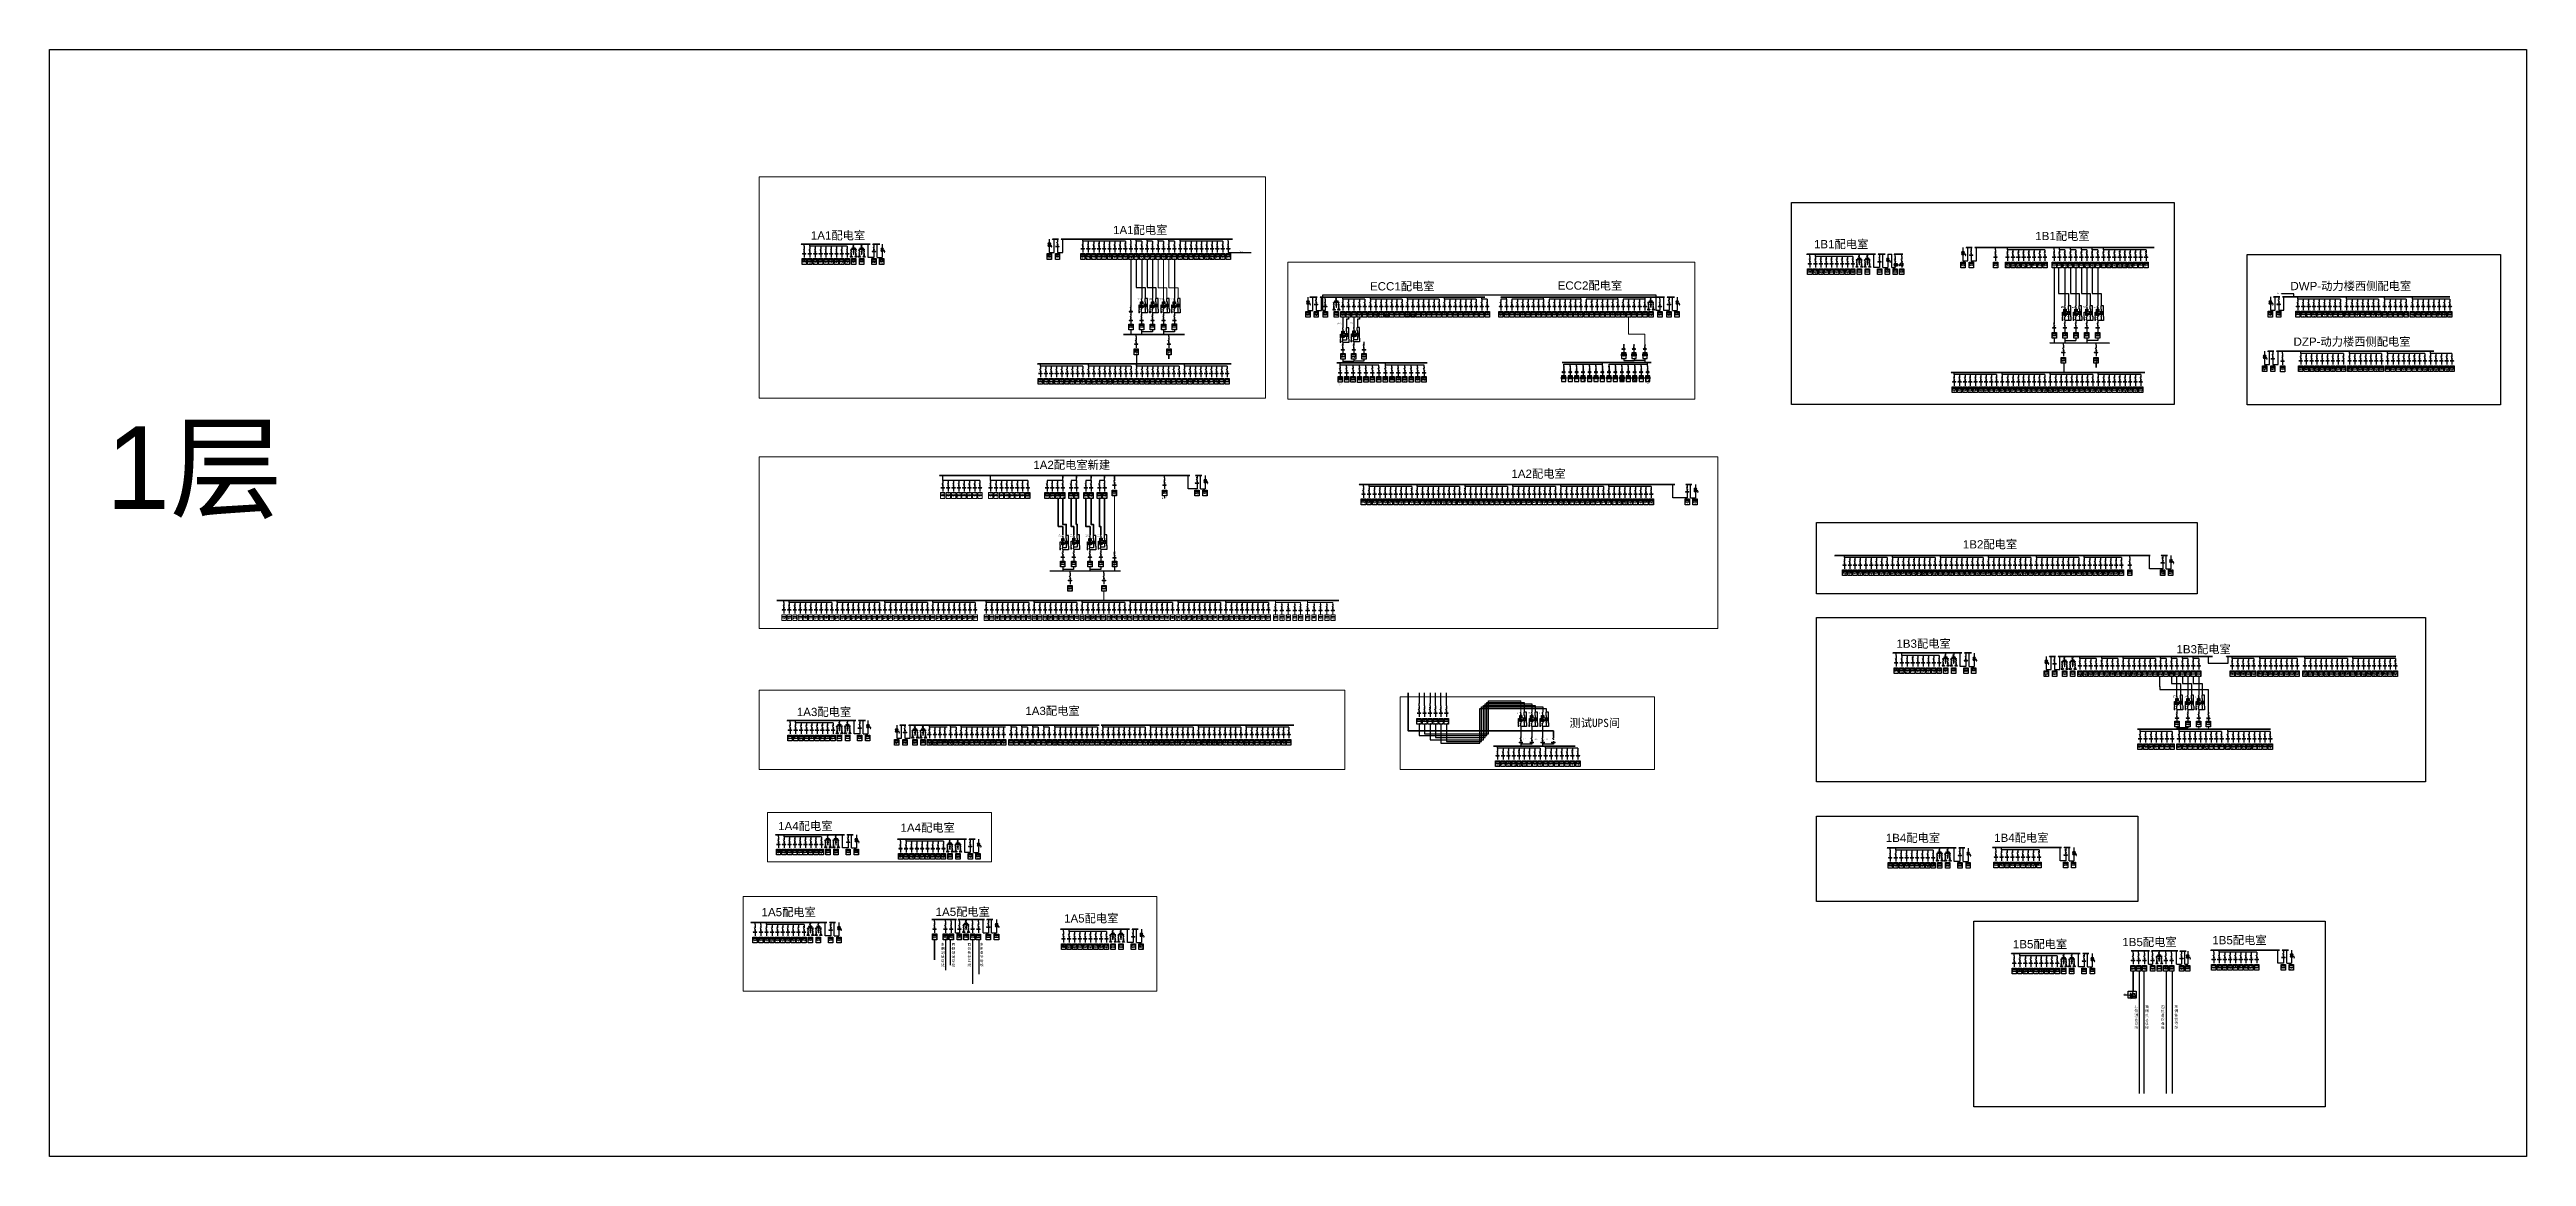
# Model space of a CAD drawing. Header units: millimetres. Extents: x -3460 to -460, y 6070 to 9130.
# Drawn here: x -3460 to -460, y 7790 to 9130 of the extents above; entities that cross this region are included whole.
import ezdxf
from ezdxf.enums import TextEntityAlignment as Align

# ---------------------------------------------------------------- set-up
doc = ezdxf.new("R2010")
doc.units = ezdxf.units.MM
doc.header["$LTSCALE"] = 1000
doc.header["$MEASUREMENT"] = 0
doc.linetypes.add('CENTER', pattern=[2, 1.25, -0.25, 0.25, -0.25])
doc.linetypes.add('CONTINOUS', pattern=[0])
doc.layers.add('E-PLAN-IB-WIRE', color=3, linetype='Continuous', lineweight=50)
doc.layers.add('MiniCADLayer', color=7, linetype='Continuous', lineweight=20)
doc.styles.add('_txtstyle_0.45_0_0', font='txt.shx', dxfattribs={"height": 0.4455, "bigfont": 'hztxt.shx'})
doc.styles.add('_txtstyle_0.49_0_0', font='txt.shx', dxfattribs={"height": 0.49005, "bigfont": 'hztxt.shx'})
doc.styles.add('_txtstyle_0.50_0_0', font='txt.shx', dxfattribs={"height": 0.5, "bigfont": 'hztxt.shx'})
doc.styles.add('_txtstyle_0.56_0_0', font='simsun.ttc', dxfattribs={"height": 0.556875})
doc.styles.add('_txtstyle_0.67_0_0', font='txt.shx', dxfattribs={"height": 0.66825, "bigfont": 'hztxt.shx'})
doc.styles.add('_txtstyle_0.71_0_0', font='txt.shx', dxfattribs={"height": 0.7128, "bigfont": 'hztxt.shx'})
doc.styles.add('_txtstyle_0.77_0_0', font='txt.shx', dxfattribs={"height": 0.77, "bigfont": 'hztxt.shx'})
doc.styles.add('HZSONG', font='gbenor.shx', dxfattribs={"height": 1200, "bigfont": 'gbcbig.shx'})
doc.styles.add('SIMPLEX', font='SIMPLEX.SHX', dxfattribs={"width": 0.85, "bigfont": 'hztxt.shx'})
doc.styles.get("Standard").update_dxf_attribs({"font": 'arial.ttf'})

# ---------------------------------------------------------------- blocks, each defined once
blk = doc.blocks.new('DYDQAA05')
at = {"color": 0}
blk.add_lwpolyline([(0, 0), (0, -7)], dxfattribs=at)
blk = doc.blocks.new('DYDQAA03')
at = {"color": 0}
for points in [[(0, 0), (0, -2)], [(-2, -4), (0, -2)], [(-2, -6), (0, -4)], [(2, -4), (0, -2)], [(2, -6), (0, -4)], [(0, -4), (0, -7)]]:
    blk.add_lwpolyline(points, dxfattribs=at)
blk = doc.blocks.new('DYDQAA09')
at = {"color": 0}
blk.add_lwpolyline([(0, 0), (0, -3.5)], dxfattribs=at)
blk.add_lwpolyline([(0, 0), (0, -3.5)], dxfattribs=at)
blk.add_lwpolyline([(0, 0), (0, -3.5)], dxfattribs=at)
blk.add_lwpolyline([(0, 0), (0, -3.5)], dxfattribs=at)
blk.add_lwpolyline([(0, 0), (0, -3.5)], dxfattribs=at)
blk.add_lwpolyline([(0, 0), (0, -3.5)], dxfattribs=at)
blk.add_lwpolyline([(0, 0), (0, -3.5)], dxfattribs=at)
blk.add_lwpolyline([(0, 0), (0, -3.5)], dxfattribs=at)
blk.add_lwpolyline([(0, 0), (0, -3.5)], dxfattribs=at)
blk = doc.blocks.new('DYDQ0201')
at = {"color": 0}
for points in [[(1, -1), (-1, 1)], [(-1, -1), (1, 1)], [(0, -7), (-3, 0)]]:
    blk.add_lwpolyline(points, dxfattribs=at)
blk = doc.blocks.new('DYDQAA04')
at = {"color": 0}
for points in [[(0, -4), (0, 0)], [(-2, -1), (0, -4)], [(-2, -3), (0, -6)], [(2, -1), (0, -4)], [(2, -3), (0, -6)], [(0, -7), (0, -6)]]:
    blk.add_lwpolyline(points, dxfattribs=at)
blk = doc.blocks.new('$element$00000530')
for points in [[(0, -1), (0, -0.8), (-0.3, -0.2)], [(-0.3, -0.3), (-0.1, -0.3), (0, -0.6), (-0.1, -0.7), (-0.3, -0.3)], [(-0.1, -0.2), (0, -0.2)], [(0, 0), (0, -0.2)]]:
    blk.add_lwpolyline(points)
blk.add_circle((0, -0.2), 0.05)
at = {"flags": 9}
blk.add_attdef('S', (0, 0), '', height=0.00000667, dxfattribs=at)
blk = doc.blocks.new('M_M4')
blk.add_line((-0.3, -0.2), (0, -0.8))
for points in [[(0, 0), (0, -0.3)], [(0, -0.8), (0, -1)]]:
    blk.add_lwpolyline(points)
blk.add_arc((0, -0.2), 0.0589, 81.8699, 278.1301)
at = {"width": 0.8, "flags": 9}
blk.add_attdef('S', (0.3, -0.5), '', height=0.2, dxfattribs=at)
blk = doc.blocks.new('M_M23')
for p, q in [((0, -0.5), (-0.3, -0.5)), ((0, -0.3), (0, -0.5))]:
    blk.add_line(p, q)
for points in [[(0, 0), (0, -0.3)], [(0, -0.8), (0, -1)]]:
    blk.add_lwpolyline(points)
blk.add_arc((0, -0.5), 0.25, 270, 180)
at = {"width": 0.8, "flags": 9}
blk.add_attdef('S', (0.3, -0.5), '', height=0.2, dxfattribs=at)
blk = doc.blocks.new('M_M44IVD')
for points in [[(0, 0), (-0.2, -0.3)], [(0, 0), (0.2, -0.3)], [(-0.3, -0.5), (-0.5, -0.9)], [(-0.1, -0.9), (-0.5, -0.9)], [(-0.4, -0.4), (-0.2, -0.6)], [(-0.3, -0.3), (-0.1, -0.4)], [(-0.1, -0.7), (-0.1, -1)], [(0.1, -0.4), (0.3, -0.3)], [(0.1, -0.7), (0.1, -1)], [(0.5, -0.9), (0.1, -0.9)], [(0.2, -0.6), (0.4, -0.4)], [(0.3, -0.5), (0.5, -0.9)]]:
    blk.add_lwpolyline(points)
at = {"width": 0.8, "flags": 9}
blk.add_attdef('S', (0.3, -0.5), '', height=0.2, dxfattribs=at)
blk = doc.blocks.new('A$C03DD39B5')
for p, q in [((417, 475), (283, 392)), ((417, 422), (283, 339)), ((350, 333), (350, 467))]:
    blk.add_line(p, q)
blk.add_lwpolyline([(700, 167), (0, 167)])
blk.add_circle((350, 167), 167)
blk = doc.blocks.new('M_M17')
for p, q in [((-0.1, -0.7), (-0.1, -0.3)), ((-0.1, -0.3), (0.1, -0.3)), ((0.1, -0.7), (-0.1, -0.7)), ((0, -0.4), (0, -0.7)), ((0.1, -0.3), (0.1, -0.7))]:
    blk.add_line(p, q)
for points in [[(0, 0), (0, -0.3)], [(0, -0.7), (0, -1)]]:
    blk.add_lwpolyline(points)
for points in [[(0, -0.6), (0, -0.6), (0, -0.4), (0, -0.6)], [(0, -0.4), (0, -0.6), (0, -0.6), (0, -0.4)]]:
    blk.add_solid(points)
at = {"width": 0.8, "flags": 9}
blk.add_attdef('S', (0.3, -0.5), '', height=0.2, dxfattribs=at)
blk = doc.blocks.new('M_M24')
for p, q in [((-0.25, -0.375), (0.25, -0.375)), ((-0.1875, -0.5), (0.1875, -0.5)), ((-0.0625, -0.625), (0.0625, -0.625))]:
    blk.add_line(p, q)
blk.add_lwpolyline([(0, 0), (0, -0.375)])
at = {"width": 0.8, "flags": 9}
blk.add_attdef('S', (0.25, -0.5), '', height=0.2, dxfattribs=at)

msp = doc.modelspace()

# ---------------------------------------------------------------- linework, layer by layer
for p, q in [((-2545.9, 8891.8, 721.6), (-2545.9, 8894.4, 2104.9)), ((-2545.9, 8883.6, 2922.8), (-2545.9, 8881.9, 2922.8)), ((-2545.9, 8881.9, 2922.8), (-2545.9, 8878.4, 2922.8)), ((-2539.2, 8891.8, 721.7), (-2539.2, 8894.4, 2104.9)), ((-2493.8, 8891.8, 721.6), (-2539.2, 8891.8, 721.6)), ((-2539.2, 8883.6, 2922.8), (-2539.2, 8881.9, 2922.8)), ((-2539.2, 8881.9, 2922.8), (-2539.2, 8878.4, 2922.8)), ((-2532.5, 8883.6, 2922.8), (-2532.5, 8881.9, 2922.8)), ((-2532.5, 8881.9, 2922.8), (-2532.5, 8878.4, 2922.8)), ((-2526, 8883.6, 2922.8), (-2526, 8881.9, 2922.8)), ((-2526, 8881.9, 2922.8), (-2526, 8878.4, 2922.8)), ((-2519.6, 8883.6, 2922.8), (-2519.6, 8881.9, 2922.8)), ((-2519.6, 8881.9, 2922.8), (-2519.6, 8878.4, 2922.8)), ((-2513.2, 8883.6, 2922.8), (-2513.2, 8881.9, 2922.8)), ((-2513.2, 8881.9, 2922.8), (-2513.2, 8878.4, 2922.8)), ((-2506.8, 8883.6, 2922.8), (-2506.8, 8881.9, 2922.8)), ((-2506.8, 8881.9, 2922.8), (-2506.8, 8878.4, 2922.8)), ((-2500.5, 8883.6, 2922.8), (-2500.5, 8881.9, 2922.8)), ((-2500.5, 8881.9, 2922.8), (-2500.5, 8878.4, 2922.8)), ((-2493.8, 8883.6, 2922.8), (-2493.8, 8881.9, 2922.8)), ((-2493.8, 8881.9, 2922.8), (-2493.8, 8878.4, 2922.8)), ((-2488.9, 8888.2, 1948.5), (-2488.9, 8887.8, 1948.5)), ((-2486.1, 8888.3, 1948.5), (-2486.1, 8888.6, 1948.5)), ((-2479.1, 8888.2, 1948.5), (-2479.1, 8887.8, 1948.5)), ((-2476.3, 8888.3, 1948.5), (-2476.3, 8888.6, 1948.5)), ((-2468.3, 8878.4, 2922.8), (-2468.3, 8894.4, 2922.8)), ((-2461.5, 8886.1, 2922.8), (-2461.5, 8884.5, 2922.8)), ((-2461.5, 8884.5, 2922.8), (-2461.5, 8878.4, 2922.8)), ((-2243.3, 8884.5, -2603.2), (-2243.3, 8900.5, -817.8)), ((-2239.2, 8892.3, -817.8), (-2239.2, 8890.6, -817.8)), ((-2239.2, 8890.6, -817.8), (-2239.2, 8884.5, -817.8)), ((-2239.2, 8884.5, -817.8), (-2232.9, 8884.5, -817.8)), ((-2232.9, 8884.5, -817.8), (-2232.9, 8900.5, -817.8)), ((-2208.5, 8897.9, -2201.1), (-2208.5, 8900.5, -817.8)), ((-2208.5, 8897.9, -2201.1), (-2208.5, 8900.5, -817.8)), ((-2157, 8897.9, -2201.2), (-2208.5, 8897.9, -2201.2)), ((-2208.5, 8889.7, 0), (-2208.5, 8888, 0)), ((-2208.5, 8888, 0), (-2208.5, 8884.5, 0)), ((-2201.9, 8889.7, 0), (-2201.9, 8888, 0)), ((-2201.9, 8888, 0), (-2201.9, 8884.5, 0)), ((-2195.3, 8889.7, 0), (-2195.3, 8888, 0)), ((-2195.3, 8888, 0), (-2195.3, 8884.5, 0)), ((-2188.9, 8889.7, 0), (-2188.9, 8888, 0)), ((-2188.9, 8888, 0), (-2188.9, 8884.5, 0)), ((-2182.6, 8889.7, 0), (-2182.6, 8888, 0)), ((-2182.6, 8888, 0), (-2182.6, 8884.5, 0)), ((-2176.1, 8889.7, 0), (-2176.1, 8888, 0)), ((-2176.1, 8888, 0), (-2176.1, 8884.5, 0)), ((-2169.8, 8889.7, 0), (-2169.8, 8888, 0)), ((-2169.8, 8888, 0), (-2169.8, 8884.5, 0)), ((-2163.4, 8889.7, 0), (-2163.4, 8888, 0)), ((-2163.4, 8888, 0), (-2163.4, 8884.5, 0)), ((-2157, 8889.7, 0), (-2157, 8888, 0)), ((-2157, 8888, 0), (-2157, 8884.5, 0)), ((-2150.3, 8897.9, -2201.2), (-2150.3, 8900.5, -817.9)), ((-2150.3, 8889.7, 0), (-2150.3, 8888, 0)), ((-2150.3, 8888, 0), (-2150.3, 8884.5, 0)), ((-2143.9, 8897.9, -2201.2), (-2143.9, 8900.5, -817.9)), ((-2137.2, 8897.9, -2201.2), (-2143.9, 8897.9, -2201.2)), ((-2143.9, 8889.7, 0), (-2143.9, 8888, 0)), ((-2143.9, 8888, 0), (-2143.9, 8884.5, 0)), ((-2137.2, 8889.7, 0), (-2137.2, 8888, 0)), ((-2137.2, 8888, 0), (-2137.2, 8884.5, 0)), ((-2130.6, 8897.9, -2201.2), (-2130.6, 8900.5, -817.9)), ((-2124, 8897.9, -2201.2), (-2130.6, 8897.9, -2201.2)), ((-2130.6, 8889.7, 0), (-2130.6, 8888, 0)), ((-2130.6, 8888, 0), (-2130.6, 8884.5, 0)), ((-2124, 8889.7, 0), (-2124, 8888, 0)), ((-2124, 8888, 0), (-2124, 8884.5, 0)), ((-2117.4, 8897.9, -2201.2), (-2117.4, 8900.5, -817.9)), ((-2110.7, 8897.9, -2201.2), (-2117.4, 8897.9, -2201.2)), ((-2117.4, 8889.7, 0), (-2117.4, 8888, 0)), ((-2117.4, 8888, 0), (-2117.4, 8884.5, 0)), ((-2110.7, 8889.7, 0), (-2110.7, 8888, 0)), ((-2110.7, 8888, 0), (-2110.7, 8884.5, 0)), ((-2104.2, 8897.9, -2201.2), (-2104.2, 8900.5, -817.9)), ((-2097.6, 8897.9, -2201.2), (-2104.2, 8897.9, -2201.2)), ((-2104.2, 8889.7, 0), (-2104.2, 8888, 0)), ((-2104.2, 8888, 0), (-2104.2, 8884.5, 0)), ((-2097.6, 8889.7, 0), (-2097.6, 8888, 0)), ((-2097.6, 8888, 0), (-2097.6, 8884.5, 0)), ((-2090.6, 8897.9, -2201.1), (-2090.6, 8900.5, -817.8)), ((-2090.6, 8897.9, -2201.1), (-2090.6, 8900.5, -817.8)), ((-2039.1, 8897.9, -2201.2), (-2090.6, 8897.9, -2201.2)), ((-2090.6, 8889.7, 0), (-2090.6, 8888, 0)), ((-2090.6, 8888, 0), (-2090.6, 8884.5, 0)), ((-2084, 8889.7, 0), (-2084, 8888, 0)), ((-2084, 8888, 0), (-2084, 8884.5, 0)), ((-2077.4, 8889.7, 0), (-2077.4, 8888, 0)), ((-2077.4, 8888, 0), (-2077.4, 8884.5, 0)), ((-2071, 8889.7, 0), (-2071, 8888, 0)), ((-2071, 8888, 0), (-2071, 8884.5, 0)), ((-2064.7, 8889.7, 0), (-2064.7, 8888, 0)), ((-2064.7, 8888, 0), (-2064.7, 8884.5, 0)), ((-2058.3, 8889.7, 0), (-2058.3, 8888, 0)), ((-2058.3, 8888, 0), (-2058.3, 8884.5, 0)), ((-2051.9, 8889.7, 0), (-2051.9, 8888, 0)), ((-2051.9, 8888, 0), (-2051.9, 8884.5, 0)), ((-2045.6, 8889.7, 0), (-2045.6, 8888, 0)), ((-2045.6, 8888, 0), (-2045.6, 8884.5, 0)), ((-2039.1, 8889.7, 0), (-2039.1, 8888, 0)), ((-2039.1, 8888, 0), (-2039.1, 8884.5, 0)), ((-2032.3, 8897.9, -2044.8), (-2032.3, 8900.5, -661.5)), ((-2032.3, 8889.7, 156.5), (-2032.3, 8888, 156.5)), ((-2032.3, 8888, 156.5), (-2032.3, 8884.5, 156.5)), ((-1327.9, 8879.5, -1824.7), (-1327.9, 8882.1, -441.5)), ((-1321.2, 8879.5, -1824.7), (-1321.2, 8882.1, -441.4)), ((-1250.3, 8866.1, 376.5), (-1250.3, 8882.1, 376.5)), ((-1228.8, 8866.1, 1610.2), (-1228.8, 8882.2, 1610.2)), ((-1224.6, 8879.5, -591), (-1224.6, 8882.1, 792.3)), ((-1216.7, 8879.5, -591), (-1216.7, 8882.1, 792.3)), ((-1216.7, 8879.5, -591), (-1216.7, 8882.1, 792.3)), ((-1136.7, 8874.2, -1785.3), (-1136.7, 8890.2, 0)), ((-1132.5, 8882, 0), (-1132.5, 8880.4, 0)), ((-1132.5, 8880.4, 0), (-1132.5, 8874.2, 0)), ((-1126.2, 8874.2, 0), (-1126.2, 8890.2, 0)), ((-1103, 8887.7, -1383.3), (-1103, 8890.2)), ((-1088.5, 8887.7, -1383.3), (-1088.5, 8890.2, 0)), ((-1088.5, 8887.7, -1383.3), (-1088.5, 8890.2, 0)), ((-1043.2, 8887.7, -1383.3), (-1088.5, 8887.7, -1383.3)), ((-1032, 8887.7, -1383.2), (-1032, 8890.2, 0)), ((-1025.6, 8887.7, -1383.2), (-1025.6, 8890.2, 0)), ((-1019, 8887.7, -1383.2), (-1025.6, 8887.7, -1383.2)), ((-1012.3, 8887.7, -1383.2), (-1012.3, 8890.2, 0)), ((-1005.7, 8887.7, -1383.2), (-1012.3, 8887.7, -1383.2)), ((-999.1, 8887.7, -1383.2), (-999.1, 8890.2, 0)), ((-992.4, 8887.7, -1383.2), (-999.1, 8887.7, -1383.2)), ((-985.9, 8887.7, -1383.2), (-985.9, 8890.2, 0)), ((-979.3, 8887.7, -1383.2), (-985.9, 8887.7, -1383.2)), ((-972.3, 8887.7, -1383.2), (-972.3, 8890.2, 0.1)), ((-972.3, 8887.7, -1383.2), (-972.3, 8890.2, 0.1)), ((-920.8, 8887.7, -1383.2), (-972.3, 8887.7, -1383.2)), ((-2461.5, 8878.4, 2922.8), (-2468.3, 8878.4, 2922.8)), ((-1327.9, 8871.3, 376.5), (-1327.9, 8869.7, 376.5)), ((-1327.9, 8869.7, 376.5), (-1327.9, 8866.1, 376.5)), ((-1275.8, 8879.5, -1824.7), (-1321.2, 8879.5, -1824.7)), ((-1321.2, 8871.3, 376.5), (-1321.2, 8869.7, 376.5)), ((-1321.2, 8869.7, 376.5), (-1321.2, 8866.1, 376.5)), ((-1314.5, 8871.3, 376.5), (-1314.5, 8869.7, 376.5)), ((-1314.5, 8869.7, 376.5), (-1314.5, 8866.1, 376.5)), ((-1308, 8871.3, 376.5), (-1308, 8869.7, 376.5)), ((-1308, 8869.7, 376.5), (-1308, 8866.1, 376.5)), ((-1301.6, 8871.3, 376.5), (-1301.6, 8869.7, 376.5)), ((-1301.6, 8869.7, 376.5), (-1301.6, 8866.1, 376.5)), ((-1295.3, 8871.3, 376.5), (-1295.3, 8869.7, 376.5)), ((-1295.3, 8869.7, 376.5), (-1295.3, 8866.1, 376.5)), ((-1288.8, 8871.3, 376.5), (-1288.8, 8869.7, 376.5)), ((-1288.8, 8869.7, 376.5), (-1288.8, 8866.1, 376.5)), ((-1282.5, 8871.3, 376.5), (-1282.5, 8869.7, 376.5)), ((-1282.5, 8869.7, 376.5), (-1282.5, 8866.1, 376.5)), ((-1275.8, 8871.3, 376.5), (-1275.8, 8869.7, 376.5)), ((-1275.8, 8869.7, 376.5), (-1275.8, 8866.1, 376.5)), ((-1270.9, 8875.9, -597.8), (-1270.9, 8875.5, -597.8)), ((-1268.1, 8876, -597.8), (-1268.1, 8876.4, -597.8)), ((-1261.1, 8875.9, -597.8), (-1261.1, 8875.5, -597.8)), ((-1258.3, 8876, -597.8), (-1258.3, 8876.4, -597.8)), ((-1243.5, 8866.1, 376.5), (-1250.3, 8866.1, 376.5)), ((-1243.5, 8873.9, 376.5), (-1243.5, 8872.2, 376.5)), ((-1243.5, 8872.2, 376.5), (-1243.5, 8866.1, 376.5)), ((-1231.1, 8873, -1408.9), (-1230.2, 8873, -1408.9)), ((-1231, 8872.8, -1408.9), (-1230.3, 8872.8, -1408.9)), ((-1230.8, 8872.6, -1408.9), (-1230.5, 8872.6, -1408.9)), ((-1228.8, 8866.1, 1610.2), (-1224.6, 8866.1, 1610.2)), ((-1226.2, 8870.2, -591), (-1225.8, 8869.1, -591)), ((-1226.1, 8868.3, -591), (-1225.5, 8868.3, -591)), ((-1225.9, 8870.3, -591), (-1225.6, 8870.3, -591)), ((-1225.9, 8868.1, -591), (-1225.6, 8868.1, -591)), ((-1225.8, 8871.1, -591), (-1225.8, 8870.3, -591)), ((-1225.8, 8869.1, -591), (-1225.8, 8868.3, -591)), ((-1225.8, 8867.9, -591), (-1225.7, 8867.9, -591)), ((-1224.6, 8871.4, -591), (-1224.6, 8869.7, 1610.2)), ((-1224.6, 8869.7, 1610.2), (-1224.6, 8866.1, 1610.2)), ((-1223.6, 8870.3, -591), (-1223.1, 8870.3, -591)), ((-1223.6, 8870.1, -591), (-1223.1, 8870.1, -591)), ((-1223.1, 8869.2, -591), (-1223.6, 8869.6, -591)), ((-1223.6, 8869.2, -591), (-1223.1, 8869.6, -591)), ((-1223.6, 8868.3, -591), (-1223, 8868.3, -591)), ((-1223.5, 8868.1, -591), (-1223.2, 8868.1, -591)), ((-1223.4, 8867.9, -591), (-1223.3, 8867.9, -591)), ((-1223.3, 8871.1, -591), (-1223.3, 8870.3, -591)), ((-1223.3, 8870.1, -591), (-1223.3, 8869.7, -591)), ((-1223.3, 8869.1, -591), (-1223.3, 8868.3, -591)), ((-1222.5, 8870.3, -4591.3), (-1221.9, 8870.3, -4591.3)), ((-1222.5, 8870.3, -4591.3), (-1222.5, 8869.1, -4591.3)), ((-1222.5, 8869.1, -4591.3), (-1221.9, 8869.1, -4591.3)), ((-1222.5, 8868.3, -4591.3), (-1221.9, 8868.3, -4591.3)), ((-1222.4, 8868.1, -4591.3), (-1222, 8868.1, -4591.3)), ((-1222.2, 8871.1, -4591.3), (-1222.2, 8869.7, -4591.3)), ((-1222.2, 8869.1, -4591.3), (-1222.2, 8868.3, -4591.3)), ((-1222.2, 8867.9, -4591.3), (-1222.2, 8867.9, -4591.3)), ((-1221.9, 8870.3, -4591.3), (-1221.9, 8869.1, -4591.3)), ((-1216.7, 8874.3, -591), (-1217.3, 8875.7, -591)), ((-1216.9, 8875.8, -591), (-1216.5, 8875.8, -591)), ((-1216.7, 8871.4, -591), (-1216.7, 8869.7, 1610.2)), ((-1216.7, 8869.7, 1610.2), (-1216.7, 8866.2, 1610.2)), ((-1215.7, 8868.5, 1610.2), (-1215.1, 8868.5, 1610.2)), ((-1215.6, 8870.5, 1610.2), (-1215.2, 8870.5, 1610.2)), ((-1215.6, 8870.3, 1610.2), (-1215.2, 8870.3, 1610.2)), ((-1215.2, 8869.4, 1610.2), (-1215.6, 8869.8, 1610.2)), ((-1215.6, 8869.4, 1610.2), (-1215.2, 8869.8, 1610.2)), ((-1215.6, 8868.3, 1610.2), (-1215.2, 8868.3, 1610.2)), ((-1215.4, 8871.4, 1610.2), (-1215.4, 8870.5, 1610.2)), ((-1215.4, 8870.3, 1610.2), (-1215.4, 8869.9, 1610.2)), ((-1215.4, 8869.3, 1610.2), (-1215.4, 8868.5, 1610.2)), ((-1215.4, 8868.1, 1610.2), (-1215.3, 8868.1, 1610.2)), ((-1132.5, 8874.2, 0), (-1126.2, 8874.2, 0)), ((-1103, 8879.4, 817.9), (-1103, 8877.8, 817.9)), ((-1103, 8877.8, 817.9), (-1103, 8874.2, 817.9)), ((-1088.5, 8879.4, 817.9), (-1088.5, 8877.8, 817.9)), ((-1088.5, 8877.8, 817.9), (-1088.5, 8874.2, 817.9)), ((-1081.9, 8879.4, 817.9), (-1081.9, 8877.8, 817.9)), ((-1081.9, 8877.8, 817.9), (-1081.9, 8874.2, 817.9)), ((-1075.4, 8879.4, 817.9), (-1075.4, 8877.8, 817.9)), ((-1075.4, 8877.8, 817.9), (-1075.4, 8874.2, 817.9)), ((-1069, 8879.4, 817.9), (-1069, 8877.8, 817.9)), ((-1069, 8877.8, 817.9), (-1069, 8874.2, 817.9)), ((-1062.6, 8879.4, 817.9), (-1062.6, 8877.8, 817.9)), ((-1062.6, 8877.8, 817.9), (-1062.6, 8874.2, 817.9)), ((-1056.2, 8879.4, 817.9), (-1056.2, 8877.8, 817.9)), ((-1056.2, 8877.8, 817.9), (-1056.2, 8874.2, 817.9)), ((-1049.5, 8879.5, -1015.3), (-1049.5, 8877.8, -1015.3)), ((-1049.5, 8877.8, -1015.3), (-1049.5, 8874.3, -1015.3)), ((-1043.2, 8879.5, -1015.3), (-1043.2, 8877.8, -1015.3)), ((-1043.2, 8877.8, -1015.3), (-1043.2, 8874.3, -1015.3)), ((-1032, 8879.4, 818), (-1032, 8877.8, 818)), ((-1032, 8877.8, 818), (-1032, 8874.2, 818)), ((-1025.6, 8879.4, 818), (-1025.6, 8877.8, 818)), ((-1025.6, 8877.8, 818), (-1025.6, 8874.2, 818)), ((-1019, 8879.4, 818), (-1019, 8877.8, 818)), ((-1019, 8877.8, 818), (-1019, 8874.2, 818)), ((-1012.3, 8879.4, 818), (-1012.3, 8877.8, 818)), ((-1012.3, 8877.8, 818), (-1012.3, 8874.2, 818)), ((-1005.7, 8879.4, 818), (-1005.7, 8877.8, 818)), ((-1005.7, 8877.8, 818), (-1005.7, 8874.2, 818)), ((-999.1, 8879.4, 818), (-999.1, 8877.8, 818)), ((-999.1, 8877.8, 818), (-999.1, 8874.2, 818)), ((-992.4, 8879.4, 818), (-992.4, 8877.8, 818)), ((-992.4, 8877.8, 818), (-992.4, 8874.2, 818)), ((-985.9, 8879.4, 818), (-985.9, 8877.8, 818)), ((-985.9, 8877.8, 818), (-985.9, 8874.2, 818)), ((-979.3, 8879.4, 818), (-979.3, 8877.8, 818)), ((-979.3, 8877.8, 818), (-979.3, 8874.2, 818)), ((-972.3, 8879.4, 818), (-972.3, 8877.8, 818)), ((-972.3, 8877.8, 818), (-972.3, 8874.2, 818)), ((-965.7, 8879.4, 818), (-965.7, 8877.8, 818)), ((-965.7, 8877.8, 818), (-965.7, 8874.2, 818)), ((-959.1, 8879.4, 818), (-959.1, 8877.8, 818)), ((-959.1, 8877.8, 818), (-959.1, 8874.2, 818)), ((-952.7, 8879.4, 818), (-952.7, 8877.8, 818)), ((-952.7, 8877.8, 818), (-952.7, 8874.2, 818)), ((-946.4, 8879.4, 818), (-946.4, 8877.8, 818)), ((-946.4, 8877.8, 818), (-946.4, 8874.2, 818)), ((-940, 8879.4, 818), (-940, 8877.8, 818)), ((-940, 8877.8, 818), (-940, 8874.2, 818)), ((-933.6, 8879.4, 818), (-933.6, 8877.8, 818)), ((-933.6, 8877.8, 818), (-933.6, 8874.2, 818)), ((-927.3, 8879.4, 818), (-927.3, 8877.8, 818)), ((-927.3, 8877.8, 818), (-927.3, 8874.2, 818)), ((-920.8, 8879.4, 818), (-920.8, 8877.8, 818)), ((-920.8, 8877.8, 818), (-920.8, 8874.2, 818)), ((-1930, 8814.3, -7491.7), (-1930, 8830.4, -5706.3)), ((-1925.9, 8822.1, -5706.3), (-1925.9, 8820.5, -5706.3)), ((-1925.9, 8820.5, -5706.3), (-1925.9, 8814.3, -5706.3)), ((-1919.6, 8814.3, -5706.3), (-1919.6, 8830.4, -5706.3)), ((-1914.8, 8827.8, -7089.6), (-1914.8, 8830.4, -5706.3)), ((-1904.3, 8824.2, -1205.2), (-1904.3, 8823.8, -1205.2)), ((-1901.5, 8824.3, -1205.2), (-1901.5, 8824.6, -1205.2)), ((-1893.4, 8827.8, -6933.2), (-1893.4, 8830.4, -5550)), ((-1867, 8827.8, -6933.2), (-1893.4, 8827.8, -6933.2)), ((-1860.2, 8827.8, -6933.2), (-1860.2, 8830.4, -5550)), ((-1821.9, 8827.8, -6933.2), (-1860.2, 8827.8, -6933.2)), ((-1815.3, 8827.8, -6933.2), (-1815.3, 8830.4, -5550)), ((-1777, 8827.8, -6933.2), (-1815.3, 8827.8, -6933.2)), ((-1770.5, 8827.8, -6933.2), (-1770.5, 8830.4, -5550)), ((-1732.1, 8827.8, -6933.2), (-1770.5, 8827.8, -6933.2)), ((-1725.3, 8827.8, -7089.6), (-1725.3, 8830.4, -5706.3)), ((-1718.7, 8827.8, -7089.6), (-1725.3, 8827.8, -7089.6)), ((-1695.3, 8827.8, 3480.2), (-1702.2, 8827.8, 3480.2)), ((-1695.4, 8827.8, 3480.2), (-1695.4, 8830.4, 4863.5)), ((-1650.4, 8827.8, 3480.2), (-1688.7, 8827.8, 3480.2)), ((-1650.4, 8827.8, 3480.2), (-1650.4, 8830.4, 4863.5)), ((-1605.5, 8827.8, 3480.2), (-1643.8, 8827.8, 3480.2)), ((-1605.5, 8827.8, 3480.2), (-1605.5, 8830.4, 4863.5)), ((-1560.5, 8827.8, 3480.2), (-1598.8, 8827.8, 3480.2)), ((-1560.5, 8827.8, 3480.2), (-1560.5, 8830.4, 4863.5)), ((-1527.7, 8827.8, 3480.2), (-1554.1, 8827.8, 3480.2)), ((-1527.6, 8827.8, 3480.2), (-1527.6, 8830.4, 4863.5)), ((-1523.3, 8824.2, 4707.1), (-1523.3, 8823.8, 4707.1)), ((-1520.5, 8824.3, 4707.1), (-1520.5, 8824.6, 4707.1)), ((-1509.5, 8827.8, 2662.2), (-1509.5, 8830.4, 4045.5)), ((-1505.3, 8830.4, 4863.5), (-1505.3, 8814.3, 5681.4)), ((-1498.5, 8822.1, 4863.5), (-1498.5, 8820.5, 4863.5)), ((-1498.5, 8820.5, 4863.5), (-1498.5, 8814.3, 4863.5)), ((-1494.4, 8814.3, 3078.1), (-1494.4, 8830.4, 4863.5)), ((-1489.1, 8824.4, 3078.1), (-1488.6, 8825.4, 3078.1)), ((-1489.1, 8824.4, 3078.1), (-1488.6, 8825.4, 3078.1)), ((-1488, 8824.4, 3078.1), (-1489.1, 8824.4, 3078.1)), ((-1489.1, 8822.9, 3078.1), (-1488.6, 8822.6, 3078.1)), ((-1488.6, 8822.7, 3078.1), (-1488.7, 8822.6, 3078.1)), ((-1488.5, 8822.7, 3078.1), (-1488.7, 8822.6, 3078.1)), ((-1488.6, 8830.4, 7689), (-1488.6, 8826.1, 3078.1)), ((-1488.6, 8825.4, 3078.1), (-1488, 8824.4, 3078.1)), ((-1488, 8822.9, 3078.1), (-1488.6, 8822.6, 3078.1)), ((-1488.5, 8822.7, 3078.1), (-1488.6, 8822.5, 3078.1)), ((-1488.5, 8822.7, 3078.1), (-1488.6, 8822.6, 3078.1)), ((-1488.5, 8822.7, 3078.1), (-1488.6, 8822.5, 3078.1)), ((-1488.6, 8822.7, 3078.1), (-1488.6, 8822.6, 3078.1)), ((-1488.6, 8821.9, 3078.1), (-1488.6, 8822.6, 3078.1)), ((-1488.5, 8822.6, 3078.1), (-1488.6, 8822.5, 3078.1)), ((-1488.5, 8822.6, 3078.1), (-1488.6, 8822.5, 3078.1)), ((-1485.7, 8822.6, 3078.1), (-1488.6, 8822.6, 3078.1)), ((-1488.6, 8821.3, 3078.1), (-1488.6, 8814.3, 3078.1)), ((-1486.1, 8821.3, 3078.1), (-1485.3, 8821.3, 3078.1)), ((-1486, 8821, 3078.1), (-1485.4, 8821, 3078.1)), ((-1485.8, 8820.8, 3078.1), (-1485.6, 8820.8, 3078.1)), ((-770.7, 8824.7, -1546), (-770.1, 8825.7, -1546)), ((-770.7, 8824.7, -1546), (-770.1, 8825.7, -1546)), ((-769.6, 8824.7, -1546), (-770.7, 8824.7, -1546)), ((-770.7, 8823.2, -1546), (-770.1, 8822.9, -1546)), ((-770.2, 8823, -1546), (-770.2, 8822.9, -1546)), ((-770.1, 8823, -1546), (-770.2, 8822.8, -1546)), ((-770.2, 8823, -1546), (-770.2, 8822.9, -1546)), ((-770.1, 8822.9, -1546), (-770.2, 8822.8, -1546)), ((-770.1, 8822.9, -1546), (-770.2, 8822.8, -1546)), ((-770, 8822.9, -1546), (-770.2, 8822.8, -1546)), ((-770.1, 8822.9, -1546), (-770.2, 8822.8, -1546)), ((-770.1, 8830.6, 3064.9), (-770.1, 8826.4, -1546)), ((-770.1, 8825.7, -1546), (-769.6, 8824.7, -1546)), ((-769.6, 8823.2, -1546), (-770.1, 8822.9, -1546)), ((-770, 8822.9, -1546), (-770.1, 8822.8, -1546)), ((-770.1, 8822.2, -1546), (-770.1, 8822.9, -1546)), ((-767.3, 8822.9, -1546), (-770.1, 8822.9, -1546)), ((-770.1, 8821.5, -1546), (-770.1, 8814.6, -1546)), ((-767.7, 8821.5, -1546), (-766.9, 8821.5, -1546)), ((-767.6, 8821.3, -1546), (-767, 8821.3, -1546)), ((-767.4, 8821.1, -1546), (-767.2, 8821.1, -1546)), ((-764.3, 8814.6, -1546), (-764.3, 8830.6, 239.4)), ((-760.1, 8822.4, 239.4), (-760.1, 8820.7, 239.4)), ((-760.1, 8820.7, 239.4), (-760.1, 8814.6, 239.4)), ((-753.8, 8814.6, 239.4), (-753.8, 8830.6, 239.4)), ((-736.9, 8828, -1143.9), (-736.9, 8830.6, 239.4)), ((-736.9, 8828, -1143.9), (-736.9, 8830.6, 239.4)), ((-717.4, 8828, -1143.9), (-736.9, 8828, -1143.9)), ((-685.2, 8828, 1574.2), (-724.1, 8828, -1143.9)), ((-677.9, 8828, -1143.9), (-677.9, 8830.6, 239.4)), ((-677.9, 8828, -1143.9), (-677.9, 8830.6, 239.4)), ((-658.3, 8828, -1143.9), (-677.9, 8828, -1143.9)), ((-639.1, 8828, 1574.2), (-665, 8828, -1143.9)), ((-631.8, 8827.8, 33120), (-631.8, 8830.4, 34503.2)), ((-631.8, 8827.8, 33120), (-631.8, 8830.4, 34503.2)), ((-612.2, 8827.8, 33119.9), (-631.8, 8827.8, 33119.9)), ((-605.7, 8827.8, 35838), (-618.9, 8827.8, 33119.9)), ((-598.1, 8827.8, -1383.6), (-598.1, 8830.4, -0.3)), ((-598.1, 8827.8, -1383.6), (-598.1, 8830.4, -0.3)), ((-578.6, 8827.8, -1383.6), (-598.1, 8827.8, -1383.6)), ((-552.8, 8827.8, 1334.5), (-585.3, 8827.8, -1383.6)), ((-2150.3, 8813.4, 1312.9), (-2150.3, 8811.8, 1312.9)), ((-2150.3, 8811.8, 1312.9), (-2150.3, 8808.2, 1312.9)), ((-2150.3, 8802.9, 1383.3), (-2150.3, 8801.3, 1383.3)), ((-2150.3, 8801.3, 1383.3), (-2150.3, 8797.7, 1383.3)), ((-2150.3, 8790.8, 1383.3), (-2150.3, 8785, 1383.3)), ((-2137.3, 8803, 2071.9), (-2137.3, 8801.3, 2071.9)), ((-2137.3, 8801.3, 2071.9), (-2137.3, 8797.8, 2071.9)), ((-2137.3, 8790.8, 2071.9), (-2137.3, 8785, 2071.9)), ((-2124.2, 8790.8, 2201.2), (-2124.2, 8788.1, 2201.2)), ((-2124.1, 8803, 2201.2), (-2124.1, 8801.3, 2201.2)), ((-2124.1, 8801.3, 2201.2), (-2124.1, 8797.8, 2201.2)), ((-2110.7, 8803, 2201.2), (-2110.7, 8801.3, 2201.2)), ((-2110.7, 8801.3, 2201.2), (-2110.7, 8797.8, 2201.2)), ((-2110.7, 8790.8, 2201.2), (-2110.7, 8785, 2201.2)), ((-2097.6, 8803, 2201.2), (-2097.6, 8801.3, 2201.2)), ((-2097.6, 8801.3, 2201.2), (-2097.6, 8797.8, 2201.2)), ((-2097.6, 8790.8, 2201.2), (-2097.6, 8788.1, 2201.2)), ((-1925.9, 8814.3, -5706.3), (-1919.6, 8814.3, -5706.3)), ((-1914.8, 8819.5, -4888.3), (-1914.8, 8817.9, -4888.3)), ((-1914.8, 8817.9, -4888.3), (-1914.8, 8814.3, -4888.3)), ((-1893.4, 8819.5, -4732), (-1893.4, 8817.9, -4732)), ((-1893.4, 8817.9, -4732), (-1893.4, 8814.3, -4732)), ((-1886.8, 8819.5, -4732), (-1886.8, 8817.9, -4732)), ((-1886.8, 8817.9, -4732), (-1886.8, 8814.3, -4732)), ((-1880.2, 8819.5, -4732), (-1880.2, 8817.9, -4732)), ((-1880.2, 8817.9, -4732), (-1880.2, 8814.3, -4732)), ((-1873.5, 8819.5, -4732), (-1873.5, 8817.9, -4732)), ((-1873.5, 8817.9, -4732), (-1873.5, 8814.3, -4732)), ((-1867, 8819.5, -4732), (-1867, 8817.9, -4732)), ((-1867, 8817.9, -4732), (-1867, 8814.3, -4732)), ((-1860.2, 8819.5, -4732), (-1860.2, 8817.9, -4732)), ((-1860.2, 8817.9, -4732), (-1860.2, 8814.3, -4732)), ((-1853.6, 8819.5, -4732), (-1853.6, 8817.9, -4732)), ((-1853.6, 8817.9, -4732), (-1853.6, 8814.3, -4732)), ((-1847.1, 8819.5, -4732), (-1847.1, 8817.9, -4732)), ((-1847.1, 8817.9, -4732), (-1847.1, 8814.3, -4732)), ((-1840.7, 8819.5, -4732), (-1840.7, 8817.9, -4732)), ((-1840.7, 8817.9, -4732), (-1840.7, 8814.3, -4732)), ((-1834.3, 8819.5, -4732), (-1834.3, 8817.9, -4732)), ((-1834.3, 8817.9, -4732), (-1834.3, 8814.3, -4732)), ((-1828, 8819.5, -4732), (-1828, 8817.9, -4732)), ((-1828, 8817.9, -4732), (-1828, 8814.3, -4732)), ((-1821.9, 8819.5, -4732), (-1821.9, 8817.9, -4732)), ((-1821.9, 8817.9, -4732), (-1821.9, 8814.3, -4732)), ((-1815.3, 8819.5, -4732), (-1815.3, 8817.9, -4732)), ((-1815.3, 8817.9, -4732), (-1815.3, 8814.3, -4732)), ((-1808.7, 8819.5, -4732), (-1808.7, 8817.9, -4732)), ((-1808.7, 8817.9, -4732), (-1808.7, 8814.3, -4732)), ((-1802.1, 8819.5, -4732), (-1802.1, 8817.9, -4732)), ((-1802.1, 8817.9, -4732), (-1802.1, 8814.3, -4732)), ((-1795.7, 8819.5, -4732), (-1795.7, 8817.9, -4732)), ((-1795.7, 8817.9, -4732), (-1795.7, 8814.3, -4732)), ((-1789.4, 8819.5, -4732), (-1789.4, 8817.9, -4732)), ((-1789.4, 8817.9, -4732), (-1789.4, 8814.3, -4732)), ((-1783.1, 8819.5, -4732), (-1783.1, 8817.9, -4732)), ((-1783.1, 8817.9, -4732), (-1783.1, 8814.3, -4732)), ((-1777, 8819.5, -4732), (-1777, 8817.9, -4732)), ((-1777, 8817.9, -4732), (-1777, 8814.3, -4732)), ((-1770.5, 8819.5, -4732), (-1770.5, 8817.9, -4732)), ((-1770.5, 8817.9, -4732), (-1770.5, 8814.3, -4732)), ((-1763.8, 8819.5, -4732), (-1763.8, 8817.9, -4732)), ((-1763.8, 8817.9, -4732), (-1763.8, 8814.3, -4732)), ((-1757.3, 8819.5, -4732), (-1757.3, 8817.9, -4732)), ((-1757.3, 8817.9, -4732), (-1757.3, 8814.3, -4732)), ((-1750.9, 8819.5, -4732), (-1750.9, 8817.9, -4732)), ((-1750.9, 8817.9, -4732), (-1750.9, 8814.3, -4732)), ((-1744.5, 8819.5, -4732), (-1744.5, 8817.9, -4732)), ((-1744.5, 8817.9, -4732), (-1744.5, 8814.3, -4732)), ((-1738.3, 8819.5, -4732), (-1738.3, 8817.9, -4732)), ((-1738.3, 8817.9, -4732), (-1738.3, 8814.3, -4732)), ((-1732.1, 8819.5, -4732), (-1732.1, 8817.9, -4732)), ((-1732.1, 8817.9, -4732), (-1732.1, 8814.3, -4732)), ((-1725.3, 8819.5, -4888.4), (-1725.3, 8817.9, -4888.4)), ((-1725.3, 8817.9, -4888.4), (-1725.3, 8814.3, -4888.4)), ((-1718.7, 8819.5, -4888.4), (-1718.7, 8817.9, -4888.4)), ((-1718.7, 8817.9, -4888.4), (-1718.7, 8814.3, -4888.4)), ((-1702.2, 8819.5, -230.8), (-1702.2, 8817.9, -230.8)), ((-1702.2, 8817.9, -230.8), (-1702.2, 8814.3, -230.8)), ((-1695.3, 8819.5, 5681.4), (-1695.3, 8817.9, 5681.4)), ((-1695.3, 8817.9, 5681.4), (-1695.3, 8814.3, 5681.4)), ((-1688.7, 8819.5, 5681.4), (-1688.7, 8817.9, 5681.4)), ((-1688.7, 8817.9, 5681.4), (-1688.7, 8814.3, 5681.4)), ((-1682.1, 8819.5, 5681.4), (-1682.1, 8817.9, 5681.4)), ((-1682.1, 8817.9, 5681.4), (-1682.1, 8814.3, 5681.4)), ((-1675.6, 8819.5, 5681.4), (-1675.6, 8817.9, 5681.4)), ((-1675.6, 8817.9, 5681.4), (-1675.6, 8814.3, 5681.4)), ((-1669.2, 8819.5, 5681.4), (-1669.2, 8817.9, 5681.4)), ((-1669.2, 8817.9, 5681.4), (-1669.2, 8814.3, 5681.4)), ((-1662.8, 8819.5, 5681.4), (-1662.8, 8817.9, 5681.4)), ((-1662.8, 8817.9, 5681.4), (-1662.8, 8814.3, 5681.4)), ((-1656.5, 8819.5, 5681.4), (-1656.5, 8817.9, 5681.4)), ((-1656.5, 8817.9, 5681.4), (-1656.5, 8814.3, 5681.4)), ((-1650.4, 8819.5, 5681.4), (-1650.4, 8817.9, 5681.4)), ((-1650.4, 8817.9, 5681.4), (-1650.4, 8814.3, 5681.4)), ((-1643.8, 8819.5, 5681.4), (-1643.8, 8817.9, 5681.4)), ((-1643.8, 8817.9, 5681.4), (-1643.8, 8814.3, 5681.4)), ((-1637.2, 8819.5, 5681.4), (-1637.2, 8817.9, 5681.4)), ((-1637.2, 8817.9, 5681.4), (-1637.2, 8814.3, 5681.4)), ((-1630.7, 8819.5, 5681.4), (-1630.7, 8817.9, 5681.4)), ((-1630.7, 8817.9, 5681.4), (-1630.7, 8814.3, 5681.4)), ((-1624.3, 8819.5, 5681.4), (-1624.3, 8817.9, 5681.4)), ((-1624.3, 8817.9, 5681.4), (-1624.3, 8814.3, 5681.4)), ((-1617.9, 8819.5, 5681.4), (-1617.9, 8817.9, 5681.4)), ((-1617.9, 8817.9, 5681.4), (-1617.9, 8814.3, 5681.4)), ((-1611.7, 8819.5, 5681.4), (-1611.7, 8817.9, 5681.4)), ((-1611.7, 8817.9, 5681.4), (-1611.7, 8814.3, 5681.4)), ((-1605.5, 8819.5, 5681.4), (-1605.5, 8817.9, 5681.4)), ((-1605.5, 8817.9, 5681.4), (-1605.5, 8814.3, 5681.4)), ((-1598.8, 8819.5, 5681.4), (-1598.8, 8817.9, 5681.4)), ((-1598.8, 8817.9, 5681.4), (-1598.8, 8814.3, 5681.4)), ((-1592.2, 8819.5, 5681.4), (-1592.2, 8817.9, 5681.4)), ((-1592.2, 8817.9, 5681.4), (-1592.2, 8814.3, 5681.4)), ((-1585.6, 8819.5, 5681.4), (-1585.6, 8817.9, 5681.4)), ((-1585.6, 8817.9, 5681.4), (-1585.6, 8814.3, 5681.4)), ((-1579.2, 8819.5, 5681.4), (-1579.2, 8817.9, 5681.4)), ((-1579.2, 8817.9, 5681.4), (-1579.2, 8814.3, 5681.4)), ((-1572.9, 8819.5, 5681.4), (-1572.9, 8817.9, 5681.4)), ((-1572.9, 8817.9, 5681.4), (-1572.9, 8814.3, 5681.4)), ((-1566.6, 8819.5, 5681.4), (-1566.6, 8817.9, 5681.4)), ((-1566.6, 8817.9, 5681.4), (-1566.6, 8814.3, 5681.4)), ((-1560.5, 8819.5, 5681.4), (-1560.5, 8817.9, 5681.4)), ((-1560.5, 8817.9, 5681.4), (-1560.5, 8814.3, 5681.4)), ((-1554.1, 8819.5, 5681.4), (-1554.1, 8817.9, 5681.4)), ((-1554.1, 8817.9, 5681.4), (-1554.1, 8814.3, 5681.4)), ((-1547.4, 8819.5, 5681.4), (-1547.4, 8817.9, 5681.4)), ((-1547.4, 8817.9, 5681.4), (-1547.4, 8814.3, 5681.4)), ((-1540.8, 8819.5, 5681.4), (-1540.8, 8817.9, 5681.4)), ((-1540.8, 8817.9, 5681.4), (-1540.8, 8814.3, 5681.4)), ((-1534.2, 8819.5, 5681.4), (-1534.2, 8817.9, 5681.4)), ((-1534.2, 8817.9, 5681.4), (-1534.2, 8814.3, 5681.4)), ((-1527.7, 8819.5, 5681.4), (-1527.7, 8817.9, 5681.4)), ((-1527.7, 8817.9, 5681.4), (-1527.7, 8814.3, 5681.4)), ((-1509.5, 8819.5, 4863.5), (-1509.5, 8817.9, 4863.5)), ((-1509.5, 8817.9, 4863.5), (-1509.5, 8814.3, 4863.5)), ((-1498.5, 8814.3, 4863.5), (-1505.3, 8814.3, 4863.5)), ((-1494.4, 8814.3, 3078.1), (-1488.6, 8814.3, 3078.1)), ((-1032, 8793.7, 3175.5), (-1032, 8792.1, 3175.5)), ((-1032, 8792.1, 3175.5), (-1032, 8787.5, 3175.5)), ((-1019, 8793.9, 2201.2), (-1019, 8792.3, 2201.2)), ((-1019, 8792.3, 2201.2), (-1019, 8787.5, 2201.2)), ((-1005.7, 8793.9, 2201.2), (-1005.7, 8792.3, 2201.2)), ((-1005.7, 8792.3, 2201.2), (-1005.7, 8787.5, 2201.2)), ((-992.5, 8793.9, 2201.2), (-992.5, 8792.3, 2201.2)), ((-992.5, 8792.3, 2201.2), (-992.5, 8787.5, 2201.2)), ((-979.3, 8793.9, 2201.2), (-979.3, 8792.3, 2201.2)), ((-979.3, 8792.3, 2201.2), (-979.3, 8787.5, 2201.2)), ((-770.1, 8814.6, -1546), (-764.3, 8814.6, -1546)), ((-760.1, 8814.6, 239.4), (-753.8, 8814.6, 239.4)), ((-736.9, 8819.8, 1057.3), (-736.9, 8818.2, 1057.3)), ((-736.9, 8818.2, 1057.3), (-736.9, 8814.6, 1057.3)), ((-730.3, 8819.8, 1057.3), (-730.3, 8818.2, 1057.3)), ((-730.3, 8818.2, 1057.3), (-730.3, 8814.6, 1057.3)), ((-723.8, 8819.8, 1057.3), (-723.8, 8818.2, 1057.3)), ((-723.8, 8818.2, 1057.3), (-723.8, 8814.6, 1057.3)), ((-717.4, 8819.8, 1057.3), (-717.4, 8818.2, 1057.3)), ((-717.4, 8818.2, 1057.3), (-717.4, 8814.6, 1057.3)), ((-710.9, 8819.8, 1057.3), (-710.9, 8818.2, 1057.3)), ((-710.9, 8818.2, 1057.3), (-710.9, 8814.6, 1057.3)), ((-704.5, 8819.8, 1057.3), (-704.5, 8818.2, 1057.3)), ((-704.5, 8818.2, 1057.3), (-704.5, 8814.6, 1057.3)), ((-698.1, 8819.8, 3775.4), (-698.1, 8818.2, 3775.4)), ((-698.1, 8818.2, 3775.4), (-698.1, 8814.6, 3775.4)), ((-691.6, 8819.8, 3775.4), (-691.6, 8818.2, 3775.4)), ((-691.6, 8818.2, 3775.4), (-691.6, 8814.6, 3775.4)), ((-685.2, 8819.8, 3775.4), (-685.2, 8818.2, 3775.4)), ((-685.2, 8818.2, 3775.4), (-685.2, 8814.6, 3775.4)), ((-677.9, 8819.8, 1057.3), (-677.9, 8818.2, 1057.3)), ((-677.9, 8818.2, 1057.3), (-677.9, 8814.6, 1057.3)), ((-671.2, 8819.8, 1057.3), (-671.2, 8818.2, 1057.3)), ((-671.2, 8818.2, 1057.3), (-671.2, 8814.6, 1057.3)), ((-664.7, 8819.8, 1057.3), (-664.7, 8818.2, 1057.3)), ((-664.7, 8818.2, 1057.3), (-664.7, 8814.6, 1057.3)), ((-658.3, 8819.8, 1057.3), (-658.3, 8818.2, 1057.3)), ((-658.3, 8818.2, 1057.3), (-658.3, 8814.6, 1057.3)), ((-651.8, 8819.8, 1057.3), (-651.8, 8818.2, 1057.3)), ((-651.8, 8818.2, 1057.3), (-651.8, 8814.6, 1057.3)), ((-645.4, 8819.8, 1057.3), (-645.4, 8818.2, 1057.3)), ((-645.4, 8818.2, 1057.3), (-645.4, 8814.6, 1057.3)), ((-639.1, 8819.8, 1057.3), (-639.1, 8818.2, 1057.3)), ((-639.1, 8818.2, 1057.3), (-639.1, 8814.6, 1057.3)), ((-631.8, 8819.5, 35321.1), (-631.8, 8817.9, 35321.1)), ((-631.8, 8817.9, 35321.1), (-631.8, 8814.3, 35321.1)), ((-625.1, 8819.5, 35321.1), (-625.1, 8817.9, 35321.1)), ((-625.1, 8817.9, 35321.1), (-625.1, 8814.3, 35321.1)), ((-618.6, 8819.5, 35321.1), (-618.6, 8817.9, 35321.1)), ((-618.6, 8817.9, 35321.1), (-618.6, 8814.3, 35321.1)), ((-612.2, 8819.5, 35321.1), (-612.2, 8817.9, 35321.1)), ((-612.2, 8817.9, 35321.1), (-612.2, 8814.3, 35321.1)), ((-605.7, 8819.5, 35321.1), (-605.7, 8817.9, 35321.1)), ((-605.7, 8817.9, 35321.1), (-605.7, 8814.3, 35321.1)), ((-598.1, 8819.5, 817.6), (-598.1, 8817.9, 817.6)), ((-598.1, 8817.9, 817.6), (-598.1, 8814.3, 817.6)), ((-591.5, 8819.5, 817.6), (-591.5, 8817.9, 817.6)), ((-591.5, 8817.9, 817.6), (-591.5, 8814.3, 817.6)), ((-585, 8819.5, 817.6), (-585, 8817.9, 817.6)), ((-585, 8817.9, 817.6), (-585, 8814.3, 817.6)), ((-578.6, 8819.5, 817.6), (-578.6, 8817.9, 817.6)), ((-578.6, 8817.9, 817.6), (-578.6, 8814.3, 817.6)), ((-572.1, 8819.5, 817.6), (-572.1, 8817.9, 817.6)), ((-572.1, 8817.9, 817.6), (-572.1, 8814.3, 817.6)), ((-565.7, 8819.5, 817.6), (-565.7, 8817.9, 817.6)), ((-565.7, 8817.9, 817.6), (-565.7, 8814.3, 817.6)), ((-559.3, 8819.5, 3535.7), (-559.3, 8817.9, 3535.7)), ((-559.3, 8817.9, 3535.7), (-559.3, 8814.3, 3535.7)), ((-552.8, 8819.5, 3535.7), (-552.8, 8817.9, 3535.7)), ((-552.8, 8817.9, 3535.7), (-552.8, 8814.3, 3535.7)), ((-2143.9, 8782.5, 0), (-2143.9, 8785, 1383.3)), ((-2143.9, 8774.2, 2201.3), (-2143.9, 8772.6, 2201.3)), ((-2143.9, 8772.6, 2201.3), (-2143.9, 8769, 2201.3)), ((-2143.4, 8760.4, 926.9), (-2143.4, 8744.3, -817.9)), ((-2124.2, 8788.1, 2201.2), (-2137.3, 8788.1, 2201.2)), ((-2097.6, 8788.1, 2201.2), (-2110.7, 8788.1, 2201.2)), ((-2104.3, 8782.5, 0), (-2104.3, 8785, 1383.3)), ((-2104.3, 8774.2, 2201.3), (-2104.3, 8772.6, 2201.3)), ((-2104.3, 8772.6, 2201.3), (-2104.3, 8769, 2201.3)), ((-1893.5, 8767.3, -3348.7), (-1893.5, 8765.6, -3348.7)), ((-1893.5, 8765.6, -3348.7), (-1893.5, 8762.1, -3348.7)), ((-1880.2, 8767.3, -3348.7), (-1880.2, 8765.6, -3348.7)), ((-1880.2, 8765.6, -3348.7), (-1880.2, 8762.1, -3348.7)), ((-1868, 8776.3, -5582.5), (-1868, 8774, -5582.5)), ((-1868, 8767.3, -3381.2), (-1868, 8765.6, -3381.2)), ((-1868, 8765.6, -3381.2), (-1868, 8762.1, -3381.2)), ((-1553.3, 8768.2, -1740.3), (-1553.3, 8766.5, -1740.3)), ((-1553.3, 8766.5, -1740.3), (-1553.3, 8763, -1740.3)), ((-1541, 8768.2, -1707.7), (-1541, 8766.5, -1707.7)), ((-1541, 8766.5, -1707.7), (-1541, 8763, -1707.7)), ((-1527.7, 8768.2, -1707.7), (-1527.7, 8766.5, -1707.7)), ((-1527.7, 8766.5, -1707.7), (-1527.7, 8763, -1707.7)), ((-1032, 8780.5, 3175.5), (-1032, 8774.8)), ((-1020.9, 8772.2, -1383.3), (-1020.9, 8774.8)), ((-1020.9, 8764, 817.9), (-1020.9, 8762.3, 817.9)), ((-1020.9, 8762.3, 817.9), (-1020.9, 8758.8, 817.9)), ((-1019, 8780.5, 2201.2), (-1019, 8774.8, 2201.2)), ((-1019, 8777.6, 2201.2), (-1005.7, 8777.6, 0)), ((-1005.7, 8780.5, 0), (-1005.7, 8777.8, 0)), ((-1005.7, 8777.6, 0), (-1005.7, 8777.8, 0)), ((-992.5, 8780.5, 2201.2), (-992.5, 8774.8, 2201.2)), ((-981.3, 8772.2, -1383.3), (-981.3, 8774.8)), ((-981.3, 8764, 817.9), (-981.3, 8762.3, 817.9)), ((-981.3, 8762.3, 817.9), (-981.3, 8758.8, 817.9)), ((-777.2, 8764.7, 18384.1), (-777.2, 8760.4, 13773.2)), ((-771.4, 8748.6, 13773.2), (-771.4, 8764.7, 15558.6)), ((-760.9, 8748.6, 15558.6), (-760.9, 8764.7, 15558.6)), ((-755.4, 8761.9, -2922.9), (-755.4, 8764.5, -1539.7)), ((-733.4, 8762.1, 14509.6), (-733.4, 8764.7, 15892.8)), ((-733.4, 8762.1, 14509.6), (-733.4, 8764.7, 15892.8)), ((-713.8, 8762.1, 14509.5), (-733.4, 8762.1, 14509.5)), ((-681.6, 8762.1, 17227.6), (-720.5, 8762.1, 14509.5)), ((-674.3, 8762.1, 14509.6), (-674.3, 8764.7, 15892.8)), ((-674.3, 8762.1, 14509.6), (-674.3, 8764.7, 15892.8)), ((-654.7, 8762.1, 14509.5), (-674.3, 8762.1, 14509.5)), ((-635.5, 8762.1, 17227.6), (-661.4, 8762.1, 14509.5)), ((-628.3, 8762.1, 30402.3), (-628.3, 8764.7, 31785.6)), ((-628.3, 8762.1, 30402.3), (-628.3, 8764.7, 31785.6)), ((-608.7, 8762.1, 30402.3), (-628.3, 8762.1, 30402.3)), ((-582.9, 8762.1, 33120.4), (-615.4, 8762.1, 30402.3)), ((-576.2, 8762.1, 64906), (-576.2, 8764.7, 66289.3)), ((-576.2, 8762.1, 64906), (-576.2, 8764.7, 66289.3)), ((-550.2, 8762.1, 64906), (-576.2, 8762.1, 64906)), ((-2259.8, 8746.8, -2201.2), (-2259.8, 8749.4, -817.9)), ((-2259.8, 8746.8, -2201.2), (-2259.8, 8749.4, -817.9)), ((-2208.3, 8746.8, -2201.2), (-2259.8, 8746.8, -2201.2)), ((-2259.8, 8738.6), (-2259.8, 8736.9)), ((-2259.8, 8736.9), (-2259.8, 8733.4)), ((-2253.2, 8738.6), (-2253.2, 8736.9)), ((-2253.2, 8736.9), (-2253.2, 8733.4)), ((-2246.7, 8738.6), (-2246.7, 8736.9)), ((-2246.7, 8736.9), (-2246.7, 8733.4)), ((-2240.2, 8738.6), (-2240.2, 8736.9)), ((-2240.2, 8736.9), (-2240.2, 8733.4)), ((-2233.9, 8738.6), (-2233.9, 8736.9)), ((-2233.9, 8736.9), (-2233.9, 8733.4)), ((-2227.5, 8738.6), (-2227.5, 8736.9)), ((-2227.5, 8736.9), (-2227.5, 8733.4)), ((-2221.1, 8738.6), (-2221.1, 8736.9)), ((-2221.1, 8736.9), (-2221.1, 8733.4)), ((-2214.8, 8738.6), (-2214.8, 8736.9)), ((-2214.8, 8736.9), (-2214.8, 8733.4)), ((-2208.3, 8738.6), (-2208.3, 8736.9)), ((-2208.3, 8736.9), (-2208.3, 8733.4)), ((-2201.6, 8746.8, -2201.2), (-2201.6, 8749.4, -817.9)), ((-2201.6, 8746.8, -2201.2), (-2201.6, 8749.4, -817.9)), ((-2150.1, 8746.8, -2201.2), (-2201.6, 8746.8, -2201.2)), ((-2201.6, 8738.6), (-2201.6, 8736.9)), ((-2201.6, 8736.9), (-2201.6, 8733.4)), ((-2195, 8738.6), (-2195, 8736.9)), ((-2195, 8736.9), (-2195, 8733.4)), ((-2188.4, 8738.6), (-2188.4, 8736.9)), ((-2188.4, 8736.9), (-2188.4, 8733.4)), ((-2182, 8738.6), (-2182, 8736.9)), ((-2182, 8736.9), (-2182, 8733.4)), ((-2175.7, 8738.6), (-2175.7, 8736.9)), ((-2175.7, 8736.9), (-2175.7, 8733.4)), ((-2169.2, 8738.6), (-2169.2, 8736.9)), ((-2169.2, 8736.9), (-2169.2, 8733.4)), ((-2162.9, 8738.6), (-2162.9, 8736.9)), ((-2162.9, 8736.9), (-2162.9, 8733.4)), ((-2156.5, 8738.6), (-2156.5, 8736.9)), ((-2156.5, 8736.9), (-2156.5, 8733.4)), ((-2150.1, 8738.6), (-2150.1, 8736.9)), ((-2150.1, 8736.9), (-2150.1, 8733.4)), ((-2143.4, 8746.8, -2201.2), (-2143.4, 8749.4, -817.9)), ((-2143.4, 8746.8, -2201.2), (-2143.4, 8749.4, -817.9)), ((-2091.9, 8746.8, -2201.2), (-2143.4, 8746.8, -2201.2)), ((-2143.4, 8738.6), (-2143.4, 8736.9)), ((-2143.4, 8736.9), (-2143.4, 8733.4)), ((-2136.8, 8738.6), (-2136.8, 8736.9)), ((-2136.8, 8736.9), (-2136.8, 8733.4)), ((-2130.2, 8738.6), (-2130.2, 8736.9)), ((-2130.2, 8736.9), (-2130.2, 8733.4)), ((-2123.8, 8738.6), (-2123.8, 8736.9)), ((-2123.8, 8736.9), (-2123.8, 8733.4)), ((-2117.5, 8738.6), (-2117.5, 8736.9)), ((-2117.5, 8736.9), (-2117.5, 8733.4)), ((-2111, 8738.6), (-2111, 8736.9)), ((-2111, 8736.9), (-2111, 8733.4)), ((-2104.7, 8738.6), (-2104.7, 8736.9)), ((-2104.7, 8736.9), (-2104.7, 8733.4)), ((-2098.3, 8738.6), (-2098.3, 8736.9)), ((-2098.3, 8736.9), (-2098.3, 8733.4)), ((-2091.9, 8738.6), (-2091.9, 8736.9)), ((-2091.9, 8736.9), (-2091.9, 8733.4)), ((-2085.2, 8746.8, -2201.2), (-2085.2, 8749.4, -817.9)), ((-2085.2, 8746.8, -2201.2), (-2085.2, 8749.4, -817.9)), ((-2033.7, 8746.8, -2201.2), (-2085.2, 8746.8, -2201.2)), ((-2085.2, 8738.6), (-2085.2, 8736.9)), ((-2085.2, 8736.9), (-2085.2, 8733.4)), ((-2078.5, 8738.6), (-2078.5, 8736.9)), ((-2078.5, 8736.9), (-2078.5, 8733.4)), ((-2072, 8738.6), (-2072, 8736.9)), ((-2072, 8736.9), (-2072, 8733.4)), ((-2065.6, 8738.6), (-2065.6, 8736.9)), ((-2065.6, 8736.9), (-2065.6, 8733.4)), ((-2059.2, 8738.6), (-2059.2, 8736.9)), ((-2059.2, 8736.9), (-2059.2, 8733.4)), ((-2052.8, 8738.6), (-2052.8, 8736.9)), ((-2052.8, 8736.9), (-2052.8, 8733.4)), ((-2046.5, 8738.6), (-2046.5, 8736.9)), ((-2046.5, 8736.9), (-2046.5, 8733.4)), ((-2040.1, 8738.6), (-2040.1, 8736.9)), ((-2040.1, 8736.9), (-2040.1, 8733.4)), ((-2033.7, 8738.6), (-2033.7, 8736.9)), ((-2033.7, 8736.9), (-2033.7, 8733.4)), ((-1896.8, 8746.1, -4732), (-1896.8, 8750.2, -3348.7)), ((-1889, 8748.1, -3348.7), (-1896.8, 8748.1, -4040.4)), ((-1896.8, 8739.4, -2530.8), (-1896.8, 8737.7, -2530.8)), ((-1896.8, 8737.7, -2530.8), (-1896.8, 8734.2, -2530.8)), ((-1893.5, 8755.1, -3348.7), (-1893.5, 8750.6, -3348.7)), ((-1893.5, 8752.6, -3348.7), (-1880.4, 8752.6, -3380.2)), ((-1881.2, 8748.1, -2657.1), (-1889, 8748.1, -3348.7)), ((-1889, 8746.1, -3348.7), (-1889, 8748.1, -3348.7)), ((-1889, 8739.4, -1147.5), (-1889, 8737.7, -1147.5)), ((-1889, 8737.7, -1147.5), (-1889, 8734.2, -1147.5)), ((-1873.4, 8748.1, -1965.4), (-1881.2, 8748.1, -2657.1)), ((-1881.2, 8746.1, -2657.1), (-1881.2, 8748.1, -2657.1)), ((-1881.2, 8739.4, -455.9), (-1881.2, 8737.7, -455.9)), ((-1881.2, 8737.7, -455.9), (-1881.2, 8734.2, -455.9)), ((-1880.4, 8755.1, -3380.2), (-1880.4, 8752.6, -3380.2)), ((-1868, 8752.6, -3381.2), (-1880.4, 8752.6, -3380.2)), ((-1865.6, 8748.1, -1273.8), (-1873.4, 8748.1, -1965.4)), ((-1873.4, 8746.1, -1965.4), (-1873.4, 8748.1, -1965.4)), ((-1873.4, 8739.4, 235.8), (-1873.4, 8737.7, 235.8)), ((-1873.4, 8737.7, 235.8), (-1873.4, 8734.2, 235.8)), ((-1868, 8755.1, -3381.2), (-1868, 8752.6, -3381.2)), ((-1857.8, 8748.1, -582.2), (-1865.6, 8748.1, -1273.8)), ((-1865.6, 8746.1, -1273.8), (-1865.6, 8748.1, -1273.8)), ((-1865.6, 8739.4, 927.4), (-1865.6, 8737.7, 927.4)), ((-1865.6, 8737.7, 927.4), (-1865.6, 8734.2, 927.4)), ((-1850, 8748.1, 109.5), (-1857.8, 8748.1, -582.2)), ((-1857.8, 8746.1, -582.2), (-1857.8, 8748.1, -582.2)), ((-1857.8, 8739.4, 1619.1), (-1857.8, 8737.7, 1619.1)), ((-1857.8, 8737.7, 1619.1), (-1857.8, 8734.2, 1619.1)), ((-1850, 8746.1, 109.5), (-1850, 8748.1, 109.5)), ((-1850, 8739.4, 2310.7), (-1850, 8737.7, 2310.7)), ((-1850, 8737.7, 2310.7), (-1850, 8734.2, 2310.7)), ((-1842, 8746.1, -4732), (-1842, 8750.2, -3348.7)), ((-1834.2, 8748.1, -3348.7), (-1842, 8748.1, -4040.4)), ((-1842, 8739.4, -2530.8), (-1842, 8737.7, -2530.8)), ((-1842, 8737.7, -2530.8), (-1842, 8734.2, -2530.8)), ((-1826.4, 8748.1, -2657.1), (-1834.2, 8748.1, -3348.7)), ((-1834.2, 8746.1, -3348.7), (-1834.2, 8748.1, -3348.7)), ((-1834.2, 8739.4, -1147.5), (-1834.2, 8737.7, -1147.5)), ((-1834.2, 8737.7, -1147.5), (-1834.2, 8734.2, -1147.5)), ((-1818.6, 8748.1, -1965.4), (-1826.4, 8748.1, -2657.1)), ((-1826.4, 8746.1, -2657.1), (-1826.4, 8748.1, -2657.1)), ((-1826.4, 8739.4, -455.9), (-1826.4, 8737.7, -455.9)), ((-1826.4, 8737.7, -455.9), (-1826.4, 8734.2, -455.9)), ((-1810.8, 8748.1, -1273.8), (-1818.6, 8748.1, -1965.4)), ((-1818.6, 8746.1, -1965.4), (-1818.6, 8748.1, -1965.4)), ((-1818.6, 8739.4, 235.8), (-1818.6, 8737.7, 235.8)), ((-1818.6, 8737.7, 235.8), (-1818.6, 8734.2, 235.8)), ((-1803, 8748.1, -582.2), (-1810.8, 8748.1, -1273.8)), ((-1810.8, 8746.1, -1273.8), (-1810.8, 8748.1, -1273.8)), ((-1810.8, 8739.4, 927.4), (-1810.8, 8737.7, 927.4)), ((-1810.8, 8737.7, 927.4), (-1810.8, 8734.2, 927.4)), ((-1795.2, 8748.1, 109.5), (-1803, 8748.1, -582.2)), ((-1803, 8746.1, -582.2), (-1803, 8748.1, -582.2)), ((-1803, 8739.4, 1619.1), (-1803, 8737.7, 1619.1)), ((-1803, 8737.7, 1619.1), (-1803, 8734.2, 1619.1)), ((-1795.2, 8746.1, 109.5), (-1795.2, 8748.1, 109.5)), ((-1795.2, 8739.4, 2310.7), (-1795.2, 8737.7, 2310.7)), ((-1795.2, 8737.7, 2310.7), (-1795.2, 8734.2, 2310.7)), ((-1626, 8749.1, 1750.5), (-1618.2, 8749.1, 1058.8)), ((-1626, 8747, 1750.5), (-1626, 8749.1, 1750.5)), ((-1626, 8740.3, 3951.7), (-1626, 8738.6, 3951.7)), ((-1626, 8738.6, 3951.7), (-1626, 8735.1, 3951.7)), ((-1618.2, 8749.1, 1058.8), (-1610.4, 8749.1, 367.2)), ((-1618.2, 8747, 1058.8), (-1618.2, 8749.1, 1058.8)), ((-1618.2, 8740.3, 3260), (-1618.2, 8738.6, 3260)), ((-1618.2, 8738.6, 3260), (-1618.2, 8735.1, 3260)), ((-1610.4, 8749.1, 367.2), (-1602.6, 8749.1, -324.5)), ((-1610.4, 8747, 367.2), (-1610.4, 8749.1, 367.2)), ((-1610.4, 8740.3, 2568.4), (-1610.4, 8738.6, 2568.4)), ((-1610.4, 8738.6, 2568.4), (-1610.4, 8735.1, 2568.4)), ((-1602.6, 8749.1, -324.5), (-1594.8, 8749.1, -1016.1)), ((-1602.6, 8747, -324.5), (-1602.6, 8749.1, -324.5)), ((-1602.6, 8740.3, 1876.8), (-1602.6, 8738.6, 1876.8)), ((-1602.6, 8738.6, 1876.8), (-1602.6, 8735.1, 1876.8)), ((-1594.8, 8749.1, -1016.1), (-1587, 8749.1, -1707.7)), ((-1594.8, 8747, -1016.1), (-1594.8, 8749.1, -1016.1)), ((-1594.8, 8740.3, 1185.1), (-1594.8, 8738.6, 1185.1)), ((-1594.8, 8738.6, 1185.1), (-1594.8, 8735.1, 1185.1)), ((-1587, 8749.1, -1707.7), (-1579.2, 8749.1, -2399.4)), ((-1587, 8747, -1707.7), (-1587, 8749.1, -1707.7)), ((-1587, 8740.3, 493.5), (-1587, 8738.6, 493.5)), ((-1587, 8738.6, 493.5), (-1587, 8735.1, 493.5)), ((-1579.2, 8747, -3091), (-1579.2, 8751.1, -1707.7)), ((-1579.2, 8740.3, -889.8), (-1579.2, 8738.6, -889.8)), ((-1579.2, 8738.6, -889.8), (-1579.2, 8735.1, -889.8)), ((-1571.2, 8749.1, 1750.5), (-1563.4, 8749.1, 1058.8)), ((-1571.2, 8747, 1750.5), (-1571.2, 8749.1, 1750.5)), ((-1571.2, 8740.3, 3951.7), (-1571.2, 8738.6, 3951.7)), ((-1571.2, 8738.6, 3951.7), (-1571.2, 8735.1, 3951.7)), ((-1563.4, 8749.1, 1058.8), (-1555.6, 8749.1, 367.2)), ((-1563.4, 8747, 1058.8), (-1563.4, 8749.1, 1058.8)), ((-1563.4, 8740.3, 3260), (-1563.4, 8738.6, 3260)), ((-1563.4, 8738.6, 3260), (-1563.4, 8735.1, 3260)), ((-1555.6, 8749.1, 367.2), (-1547.8, 8749.1, -324.5)), ((-1555.6, 8747, 367.2), (-1555.6, 8749.1, 367.2)), ((-1555.6, 8740.3, 2568.4), (-1555.6, 8738.6, 2568.4)), ((-1555.6, 8738.6, 2568.4), (-1555.6, 8735.1, 2568.4)), ((-1553.3, 8756, -1740.3), (-1553.3, 8753.6, -1740.3)), ((-1553.3, 8753.6, -1740.3), (-1540.9, 8753.6, -1739.2)), ((-1547.8, 8749.1, -324.5), (-1540, 8749.1, -1016.1)), ((-1547.8, 8747, -324.5), (-1547.8, 8749.1, -324.5)), ((-1547.8, 8740.3, 1876.8), (-1547.8, 8738.6, 1876.8)), ((-1547.8, 8738.6, 1876.8), (-1547.8, 8735.1, 1876.8)), ((-1540.9, 8756, -1739.2), (-1540.9, 8753.6, -1739.2)), ((-1527.7, 8753.6, -1707.7), (-1540.9, 8753.6, -1739.2)), ((-1540, 8749.1, -1016.1), (-1532.2, 8749.1, -1707.7)), ((-1540, 8747, -1016.1), (-1540, 8749.1, -1016.1)), ((-1540, 8740.3, 1185.1), (-1540, 8738.6, 1185.1)), ((-1540, 8738.6, 1185.1), (-1540, 8735.1, 1185.1)), ((-1532.2, 8749.1, -1707.7), (-1524.4, 8749.1, -2399.4)), ((-1532.2, 8747, -1707.7), (-1532.2, 8749.1, -1707.7)), ((-1532.2, 8740.3, 493.5), (-1532.2, 8738.6, 493.5)), ((-1532.2, 8738.6, 493.5), (-1532.2, 8735.1, 493.5)), ((-1527.7, 8756, -1707.7), (-1527.7, 8751.1, -1707.7)), ((-1524.4, 8747, -3091), (-1524.4, 8751.1, -1707.7)), ((-1524.4, 8740.3, -889.8), (-1524.4, 8738.6, -889.8)), ((-1524.4, 8738.6, -889.8), (-1524.4, 8735.1, -889.8)), ((-1153.1, 8736.6, -1383.3), (-1153.1, 8739.1)), ((-1153.1, 8736.6, -1383.3), (-1153.1, 8739.1)), ((-1101.7, 8736.6, -1383.3), (-1153.1, 8736.6, -1383.3)), ((-1094.9, 8736.6, -1383.3), (-1094.9, 8739.1)), ((-1094.9, 8736.6, -1383.3), (-1094.9, 8739.1)), ((-1043.4, 8736.6, -1383.3), (-1094.9, 8736.6, -1383.3)), ((-1036.7, 8736.6, -1383.3), (-1036.7, 8739.1)), ((-1036.7, 8736.6, -1383.3), (-1036.7, 8739.1)), ((-985.2, 8736.6, -1383.3), (-1036.7, 8736.6, -1383.3)), ((-1020.4, 8750.1, -456.4), (-1020.4, 8739.1, -2201.2)), ((-978.6, 8736.6, -2760.1), (-978.6, 8739.1, -1376.8)), ((-978.6, 8736.6, -2760.1), (-978.6, 8739.1, -1376.8)), ((-927.1, 8736.6, -2760.1), (-978.6, 8736.6, -2760.1)), ((-777.8, 8758.7, 13773.2), (-777.2, 8759.7, 13773.2)), ((-777.8, 8758.7, 13773.2), (-777.2, 8759.7, 13773.2)), ((-776.6, 8758.7, 13773.2), (-777.8, 8758.7, 13773.2)), ((-777.8, 8757.2, 13773.2), (-777.2, 8756.9, 13773.2)), ((-777.2, 8757, 13773.2), (-777.3, 8756.8, 13773.2)), ((-777.2, 8757, 13773.2), (-777.3, 8756.9, 13773.2)), ((-777.1, 8757, 13773.2), (-777.3, 8756.8, 13773.2)), ((-777.2, 8757, 13773.2), (-777.3, 8756.9, 13773.2)), ((-777.3, 8757, 13773.2), (-777.3, 8756.9, 13773.2)), ((-777.1, 8756.9, 13773.2), (-777.3, 8756.8, 13773.2)), ((-777.2, 8759.7, 13773.2), (-776.6, 8758.7, 13773.2)), ((-776.6, 8757.2, 13773.2), (-777.2, 8756.9, 13773.2)), ((-777.1, 8756.9, 13773.2), (-777.2, 8756.8, 13773.2)), ((-777.1, 8756.9, 13773.2), (-777.2, 8756.8, 13773.2)), ((-777.2, 8756.2, 13773.2), (-777.2, 8756.9, 13773.2)), ((-774.3, 8756.9, 13773.2), (-777.2, 8756.9, 13773.2)), ((-777.2, 8755.5, 13773.2), (-777.2, 8748.6, 13773.2)), ((-777.2, 8748.6, 13773.2), (-771.4, 8748.6, 13773.2)), ((-774.7, 8755.5, 13773.2), (-773.9, 8755.5, 13773.2)), ((-774.6, 8755.3, 13773.2), (-774, 8755.3, 13773.2)), ((-774.4, 8755.1, 13773.2), (-774.2, 8755.1, 13773.2)), ((-767.2, 8756.4, 15558.6), (-767.2, 8754.8, 15558.6)), ((-767.2, 8754.8, 15558.6), (-767.2, 8748.6, 15558.6)), ((-767.2, 8748.6, 15558.6), (-760.9, 8748.6, 15558.6)), ((-755.4, 8753.6, -721.7), (-755.4, 8752, -721.7)), ((-755.4, 8752, -721.7), (-755.4, 8748.4, -721.7)), ((-733.4, 8753.8, 16710.7), (-733.4, 8752.2, 16710.7)), ((-733.4, 8752.2, 16710.7), (-733.4, 8748.6, 16710.7)), ((-726.7, 8753.8, 16710.7), (-726.7, 8752.2, 16710.7)), ((-726.7, 8752.2, 16710.7), (-726.7, 8748.6, 16710.7)), ((-720.2, 8753.8, 16710.7), (-720.2, 8752.2, 16710.7)), ((-720.2, 8752.2, 16710.7), (-720.2, 8748.6, 16710.7)), ((-713.8, 8753.8, 16710.7), (-713.8, 8752.2, 16710.7)), ((-713.8, 8752.2, 16710.7), (-713.8, 8748.6, 16710.7)), ((-707.3, 8753.8, 16710.7), (-707.3, 8752.2, 16710.7)), ((-707.3, 8752.2, 16710.7), (-707.3, 8748.6, 16710.7)), ((-700.9, 8753.8, 16710.7), (-700.9, 8752.2, 16710.7)), ((-700.9, 8752.2, 16710.7), (-700.9, 8748.6, 16710.7)), ((-694.5, 8753.8, 19428.8), (-694.5, 8752.2, 19428.8)), ((-694.5, 8752.2, 19428.8), (-694.5, 8748.6, 19428.8)), ((-688, 8753.8, 19428.8), (-688, 8752.2, 19428.8)), ((-688, 8752.2, 19428.8), (-688, 8748.6, 19428.8)), ((-681.6, 8753.8, 19428.8), (-681.6, 8752.2, 19428.8)), ((-681.6, 8752.2, 19428.8), (-681.6, 8748.6, 19428.8)), ((-674.3, 8753.8, 16710.7), (-674.3, 8752.2, 16710.7)), ((-674.3, 8752.2, 16710.7), (-674.3, 8748.6, 16710.7)), ((-667.7, 8753.8, 16710.7), (-667.7, 8752.2, 16710.7)), ((-667.7, 8752.2, 16710.7), (-667.7, 8748.6, 16710.7)), ((-661.1, 8753.8, 16710.7), (-661.1, 8752.2, 16710.7)), ((-661.1, 8752.2, 16710.7), (-661.1, 8748.6, 16710.7)), ((-654.7, 8753.8, 16710.7), (-654.7, 8752.2, 16710.7)), ((-654.7, 8752.2, 16710.7), (-654.7, 8748.6, 16710.7)), ((-648.3, 8753.8, 16710.7), (-648.3, 8752.2, 16710.7)), ((-648.3, 8752.2, 16710.7), (-648.3, 8748.6, 16710.7)), ((-641.9, 8753.8, 16710.7), (-641.9, 8752.2, 16710.7)), ((-641.9, 8752.2, 16710.7), (-641.9, 8748.6, 16710.7)), ((-635.5, 8753.8, 16710.7), (-635.5, 8752.2, 16710.7)), ((-635.5, 8752.2, 16710.7), (-635.5, 8748.6, 16710.7)), ((-628.3, 8753.8, 32603.5), (-628.3, 8752.2, 32603.5)), ((-628.3, 8752.2, 32603.5), (-628.3, 8748.6, 32603.5)), ((-621.6, 8753.8, 32603.5), (-621.6, 8752.2, 32603.5)), ((-621.6, 8752.2, 32603.5), (-621.6, 8748.6, 32603.5)), ((-615.1, 8753.8, 32603.5), (-615.1, 8752.2, 32603.5)), ((-615.1, 8752.2, 32603.5), (-615.1, 8748.6, 32603.5)), ((-608.7, 8753.8, 32603.5), (-608.7, 8752.2, 32603.5)), ((-608.7, 8752.2, 32603.5), (-608.7, 8748.6, 32603.5)), ((-602.2, 8753.8, 32603.5), (-602.2, 8752.2, 32603.5)), ((-602.2, 8752.2, 32603.5), (-602.2, 8748.6, 32603.5)), ((-595.8, 8753.8, 32603.5), (-595.8, 8752.2, 32603.5)), ((-595.8, 8752.2, 32603.5), (-595.8, 8748.6, 32603.5)), ((-589.4, 8753.8, 35321.6), (-589.4, 8752.2, 35321.6)), ((-589.4, 8752.2, 35321.6), (-589.4, 8748.6, 35321.6)), ((-582.9, 8753.8, 35321.6), (-582.9, 8752.2, 35321.6)), ((-582.9, 8752.2, 35321.6), (-582.9, 8748.6, 35321.6)), ((-576.2, 8753.8, 67107.2), (-576.2, 8752.2, 67107.2)), ((-576.2, 8752.2, 67107.2), (-576.2, 8748.6, 67107.2)), ((-569.6, 8753.8, 67107.2), (-569.6, 8752.2, 67107.2)), ((-569.6, 8752.2, 67107.2), (-569.6, 8748.6, 67107.2)), ((-563, 8753.8, 67107.2), (-563, 8752.2, 67107.2)), ((-563, 8752.2, 67107.2), (-563, 8748.6, 67107.2)), ((-556.6, 8753.8, 67107.2), (-556.6, 8752.2, 67107.2)), ((-556.6, 8752.2, 67107.2), (-556.6, 8748.6, 67107.2)), ((-550.2, 8753.8, 67107.2), (-550.2, 8752.2, 67107.2)), ((-550.2, 8752.2, 67107.2), (-550.2, 8748.6, 67107.2)), ((-1153.1, 8728.3, 817.9), (-1153.1, 8726.7, 817.9)), ((-1153.1, 8726.7, 817.9), (-1153.1, 8723.1, 817.9)), ((-1146.5, 8728.3, 817.9), (-1146.5, 8726.7, 817.9)), ((-1146.5, 8726.7, 817.9), (-1146.5, 8723.1, 817.9)), ((-1140, 8728.3, 817.9), (-1140, 8726.7, 817.9)), ((-1140, 8726.7, 817.9), (-1140, 8723.1, 817.9)), ((-1133.6, 8728.3, 817.9), (-1133.6, 8726.7, 817.9)), ((-1133.6, 8726.7, 817.9), (-1133.6, 8723.1, 817.9)), ((-1127.2, 8728.3, 817.9), (-1127.2, 8726.7, 817.9)), ((-1127.2, 8726.7, 817.9), (-1127.2, 8723.1, 817.9)), ((-1120.8, 8728.3, 817.9), (-1120.8, 8726.7, 817.9)), ((-1120.8, 8726.7, 817.9), (-1120.8, 8723.1, 817.9)), ((-1114.4, 8728.3, 817.9), (-1114.4, 8726.7, 817.9)), ((-1114.4, 8726.7, 817.9), (-1114.4, 8723.1, 817.9)), ((-1108.1, 8728.3, 817.9), (-1108.1, 8726.7, 817.9)), ((-1108.1, 8726.7, 817.9), (-1108.1, 8723.1, 817.9)), ((-1101.7, 8728.3, 817.9), (-1101.7, 8726.7, 817.9)), ((-1101.7, 8726.7, 817.9), (-1101.7, 8723.1, 817.9)), ((-1094.9, 8728.3, 817.9), (-1094.9, 8726.7, 817.9)), ((-1094.9, 8726.7, 817.9), (-1094.9, 8723.1, 817.9)), ((-1088.3, 8728.3, 817.9), (-1088.3, 8726.7, 817.9)), ((-1088.3, 8726.7, 817.9), (-1088.3, 8723.1, 817.9)), ((-1081.7, 8728.3, 817.9), (-1081.7, 8726.7, 817.9)), ((-1081.7, 8726.7, 817.9), (-1081.7, 8723.1, 817.9)), ((-1075.3, 8728.3, 817.9), (-1075.3, 8726.7, 817.9)), ((-1075.3, 8726.7, 817.9), (-1075.3, 8723.1, 817.9)), ((-1069, 8728.3, 817.9), (-1069, 8726.7, 817.9)), ((-1069, 8726.7, 817.9), (-1069, 8723.1, 817.9)), ((-1062.6, 8728.3, 817.9), (-1062.6, 8726.7, 817.9)), ((-1062.6, 8726.7, 817.9), (-1062.6, 8723.1, 817.9)), ((-1056.2, 8728.3, 817.9), (-1056.2, 8726.7, 817.9)), ((-1056.2, 8726.7, 817.9), (-1056.2, 8723.1, 817.9)), ((-1049.9, 8728.3, 817.9), (-1049.9, 8726.7, 817.9)), ((-1049.9, 8726.7, 817.9), (-1049.9, 8723.1, 817.9)), ((-1043.4, 8728.3, 817.9), (-1043.4, 8726.7, 817.9)), ((-1043.4, 8726.7, 817.9), (-1043.4, 8723.1, 817.9)), ((-1036.7, 8728.3, 817.9), (-1036.7, 8726.7, 817.9)), ((-1036.7, 8726.7, 817.9), (-1036.7, 8723.1, 817.9)), ((-1030.1, 8728.3, 817.9), (-1030.1, 8726.7, 817.9)), ((-1030.1, 8726.7, 817.9), (-1030.1, 8723.1, 817.9)), ((-1023.5, 8728.3, 817.9), (-1023.5, 8726.7, 817.9)), ((-1023.5, 8726.7, 817.9), (-1023.5, 8723.1, 817.9)), ((-1017.1, 8728.3, 817.9), (-1017.1, 8726.7, 817.9)), ((-1017.1, 8726.7, 817.9), (-1017.1, 8723.1, 817.9)), ((-1010.8, 8728.3, 817.9), (-1010.8, 8726.7, 817.9)), ((-1010.8, 8726.7, 817.9), (-1010.8, 8723.1, 817.9)), ((-1004.4, 8728.3, 817.9), (-1004.4, 8726.7, 817.9)), ((-1004.4, 8726.7, 817.9), (-1004.4, 8723.1, 817.9)), ((-998, 8728.3, 817.9), (-998, 8726.7, 817.9)), ((-998, 8726.7, 817.9), (-998, 8723.1, 817.9)), ((-991.7, 8728.3, 817.9), (-991.7, 8726.7, 817.9)), ((-991.7, 8726.7, 817.9), (-991.7, 8723.1, 817.9)), ((-985.2, 8728.3, 817.9), (-985.2, 8726.7, 817.9)), ((-985.2, 8726.7, 817.9), (-985.2, 8723.1, 817.9)), ((-978.6, 8728.3, -558.9), (-978.6, 8726.7, -558.9)), ((-978.6, 8726.7, -558.9), (-978.6, 8723.1, -558.9)), ((-971.9, 8728.3, -558.9), (-971.9, 8726.7, -558.9)), ((-971.9, 8726.7, -558.9), (-971.9, 8723.1, -558.9)), ((-965.4, 8728.3, -558.9), (-965.4, 8726.7, -558.9)), ((-965.4, 8726.7, -558.9), (-965.4, 8723.1, -558.9)), ((-959, 8728.3, -558.9), (-959, 8726.7, -558.9)), ((-959, 8726.7, -558.9), (-959, 8723.1, -558.9)), ((-952.7, 8728.3, -558.9), (-952.7, 8726.7, -558.9)), ((-952.7, 8726.7, -558.9), (-952.7, 8723.1, -558.9)), ((-946.2, 8728.3, -558.9), (-946.2, 8726.7, -558.9)), ((-946.2, 8726.7, -558.9), (-946.2, 8723.1, -558.9)), ((-939.9, 8728.3, -558.9), (-939.9, 8726.7, -558.9)), ((-939.9, 8726.7, -558.9), (-939.9, 8723.1, -558.9)), ((-933.5, 8728.3, -558.9), (-933.5, 8726.7, -558.9)), ((-933.5, 8726.7, -558.9), (-933.5, 8723.1, -558.9)), ((-927.1, 8728.3, -558.9), (-927.1, 8726.7, -558.9)), ((-927.1, 8726.7, -558.9), (-927.1, 8723.1, -558.9)), ((-1868.6, 8600.9, -2044.8), (-1868.6, 8603.5, -661.5)), ((-1868.6, 8592.7, 156.4), (-1868.6, 8591, 156.4)), ((-1868.6, 8591, 156.4), (-1868.6, 8587.4, 156.4)), ((-1861.7, 8600.9, -2044.8), (-1861.7, 8603.5, -661.5)), ((-1861.7, 8600.9, -2044.8), (-1861.7, 8603.5, -661.5)), ((-1810.2, 8600.9, -2044.8), (-1861.7, 8600.9, -2044.8)), ((-1861.7, 8592.7, 156.4), (-1861.7, 8591, 156.4)), ((-1861.7, 8591, 156.4), (-1861.7, 8587.4, 156.4)), ((-1855.1, 8592.7, 156.4), (-1855.1, 8591, 156.4)), ((-1855.1, 8591, 156.4), (-1855.1, 8587.4, 156.4)), ((-1848.6, 8592.7, 156.4), (-1848.6, 8591, 156.4)), ((-1848.6, 8591, 156.4), (-1848.6, 8587.4, 156.4)), ((-1842.2, 8592.7, 156.4), (-1842.2, 8591, 156.4)), ((-1842.2, 8591, 156.4), (-1842.2, 8587.4, 156.4)), ((-1835.8, 8592.7, 156.4), (-1835.8, 8591, 156.4)), ((-1835.8, 8591, 156.4), (-1835.8, 8587.4, 156.4)), ((-1829.4, 8592.7, 156.4), (-1829.4, 8591, 156.4)), ((-1829.4, 8591, 156.4), (-1829.4, 8587.4, 156.4)), ((-1823, 8592.7, 156.4), (-1823, 8591, 156.4)), ((-1823, 8591, 156.4), (-1823, 8587.4, 156.4)), ((-1816.7, 8592.7, 156.4), (-1816.7, 8591, 156.4)), ((-1816.7, 8591, 156.4), (-1816.7, 8587.4, 156.4)), ((-1810.2, 8592.7, 156.4), (-1810.2, 8591, 156.4)), ((-1810.2, 8591, 156.4), (-1810.2, 8587.4, 156.4)), ((-1803.6, 8600.9, -2044.8), (-1803.6, 8603.5, -661.5)), ((-1803.6, 8600.9, -2044.8), (-1803.6, 8603.5, -661.5)), ((-1752.1, 8600.9, -2044.8), (-1803.6, 8600.9, -2044.8)), ((-1803.6, 8592.7, 156.4), (-1803.6, 8591, 156.4)), ((-1803.6, 8591, 156.4), (-1803.6, 8587.4, 156.4)), ((-1796.9, 8592.7, 156.4), (-1796.9, 8591, 156.4)), ((-1796.9, 8591, 156.4), (-1796.9, 8587.4, 156.4)), ((-1790.4, 8592.7, 156.4), (-1790.4, 8591, 156.4)), ((-1790.4, 8591, 156.4), (-1790.4, 8587.4, 156.4)), ((-1784, 8592.7, 156.4), (-1784, 8591, 156.4)), ((-1784, 8591, 156.4), (-1784, 8587.4, 156.4)), ((-1777.7, 8592.7, 156.4), (-1777.7, 8591, 156.4)), ((-1777.7, 8591, 156.4), (-1777.7, 8587.4, 156.4)), ((-1771.2, 8592.7, 156.4), (-1771.2, 8591, 156.4)), ((-1771.2, 8591, 156.4), (-1771.2, 8587.4, 156.4)), ((-1764.9, 8592.7, 156.4), (-1764.9, 8591, 156.4)), ((-1764.9, 8591, 156.4), (-1764.9, 8587.4, 156.4)), ((-1758.5, 8592.7, 156.4), (-1758.5, 8591, 156.4)), ((-1758.5, 8591, 156.4), (-1758.5, 8587.4, 156.4)), ((-1752.1, 8592.7, 156.4), (-1752.1, 8591, 156.4)), ((-1752.1, 8591, 156.4), (-1752.1, 8587.4, 156.4)), ((-1745.6, 8600.9, -2044.8), (-1745.6, 8603.5, -661.5)), ((-1745.6, 8600.9, -2044.8), (-1745.6, 8603.5, -661.5)), ((-1694.1, 8600.9, -2044.8), (-1745.6, 8600.9, -2044.8)), ((-1745.6, 8592.7, 156.4), (-1745.6, 8591, 156.4)), ((-1745.6, 8591, 156.4), (-1745.6, 8587.4, 156.4)), ((-1738.9, 8592.7, 156.4), (-1738.9, 8591, 156.4)), ((-1738.9, 8591, 156.4), (-1738.9, 8587.4, 156.4)), ((-1732.4, 8592.7, 156.4), (-1732.4, 8591, 156.4)), ((-1732.4, 8591, 156.4), (-1732.4, 8587.4, 156.4)), ((-1726, 8592.7, 156.4), (-1726, 8591, 156.4)), ((-1726, 8591, 156.4), (-1726, 8587.4, 156.4)), ((-1719.6, 8592.7, 156.4), (-1719.6, 8591, 156.4)), ((-1719.6, 8591, 156.4), (-1719.6, 8587.4, 156.4)), ((-1713.2, 8592.7, 156.4), (-1713.2, 8591, 156.4)), ((-1713.2, 8591, 156.4), (-1713.2, 8587.4, 156.4)), ((-1706.9, 8592.7, 156.4), (-1706.9, 8591, 156.4)), ((-1706.9, 8591, 156.4), (-1706.9, 8587.4, 156.4)), ((-1700.5, 8592.7, 156.4), (-1700.5, 8591, 156.4)), ((-1700.5, 8591, 156.4), (-1700.5, 8587.4, 156.4)), ((-1694.1, 8592.7, 156.4), (-1694.1, 8591, 156.4)), ((-1694.1, 8591, 156.4), (-1694.1, 8587.4, 156.4)), ((-1687.6, 8600.9, -2044.8), (-1687.6, 8603.5, -661.5)), ((-1687.6, 8600.9, -2044.8), (-1687.6, 8603.5, -661.5)), ((-1636.1, 8600.9, -2044.8), (-1687.6, 8600.9, -2044.8)), ((-1687.6, 8592.7, 156.4), (-1687.6, 8591, 156.4)), ((-1687.6, 8591, 156.4), (-1687.6, 8587.4, 156.4)), ((-1680.9, 8592.7, 156.4), (-1680.9, 8591, 156.4)), ((-1680.9, 8591, 156.4), (-1680.9, 8587.4, 156.4)), ((-1674.4, 8592.7, 156.4), (-1674.4, 8591, 156.4)), ((-1674.4, 8591, 156.4), (-1674.4, 8587.4, 156.4)), ((-1668, 8592.7, 156.4), (-1668, 8591, 156.4)), ((-1668, 8591, 156.4), (-1668, 8587.4, 156.4)), ((-1661.6, 8592.7, 156.4), (-1661.6, 8591, 156.4)), ((-1661.6, 8591, 156.4), (-1661.6, 8587.4, 156.4)), ((-1655.2, 8592.7, 156.4), (-1655.2, 8591, 156.4)), ((-1655.2, 8591, 156.4), (-1655.2, 8587.4, 156.4)), ((-1648.9, 8592.7, 156.4), (-1648.9, 8591, 156.4)), ((-1648.9, 8591, 156.4), (-1648.9, 8587.4, 156.4)), ((-1642.5, 8592.7, 156.4), (-1642.5, 8591, 156.4)), ((-1642.5, 8591, 156.4), (-1642.5, 8587.4, 156.4)), ((-1636.1, 8592.7, 156.4), (-1636.1, 8591, 156.4)), ((-1636.1, 8591, 156.4), (-1636.1, 8587.4, 156.4)), ((-1629.4, 8600.9, -2044.8), (-1629.4, 8603.5, -661.5)), ((-1629.4, 8600.9, -2044.8), (-1629.4, 8603.5, -661.5)), ((-1577.9, 8600.9, -2044.8), (-1629.4, 8600.9, -2044.8)), ((-1629.4, 8592.7, 156.4), (-1629.4, 8591, 156.4)), ((-1629.4, 8591, 156.4), (-1629.4, 8587.4, 156.4)), ((-1622.8, 8592.7, 156.4), (-1622.8, 8591, 156.4)), ((-1622.8, 8591, 156.4), (-1622.8, 8587.4, 156.4)), ((-1616.2, 8592.7, 156.4), (-1616.2, 8591, 156.4)), ((-1616.2, 8591, 156.4), (-1616.2, 8587.4, 156.4)), ((-1609.8, 8592.7, 156.4), (-1609.8, 8591, 156.4)), ((-1609.8, 8591, 156.4), (-1609.8, 8587.4, 156.4)), ((-1603.5, 8592.7, 156.4), (-1603.5, 8591, 156.4)), ((-1603.5, 8591, 156.4), (-1603.5, 8587.4, 156.4)), ((-1597, 8592.7, 156.4), (-1597, 8591, 156.4)), ((-1597, 8591, 156.4), (-1597, 8587.4, 156.4)), ((-1590.7, 8592.7, 156.4), (-1590.7, 8591, 156.4)), ((-1590.7, 8591, 156.4), (-1590.7, 8587.4, 156.4)), ((-1584.3, 8592.7, 156.4), (-1584.3, 8591, 156.4)), ((-1584.3, 8591, 156.4), (-1584.3, 8587.4, 156.4)), ((-1577.9, 8592.7, 156.4), (-1577.9, 8591, 156.4)), ((-1577.9, 8591, 156.4), (-1577.9, 8587.4, 156.4)), ((-1571.5, 8600.9, -2044.8), (-1571.5, 8603.5, -661.5)), ((-1571.5, 8600.9, -2044.8), (-1571.5, 8603.5, -661.5)), ((-1520, 8600.9, -2044.8), (-1571.5, 8600.9, -2044.8)), ((-1571.5, 8592.7, 156.4), (-1571.5, 8591, 156.4)), ((-1571.5, 8591, 156.4), (-1571.5, 8587.4, 156.4)), ((-1564.8, 8592.7, 156.4), (-1564.8, 8591, 156.4)), ((-1564.8, 8591, 156.4), (-1564.8, 8587.4, 156.4)), ((-1558.3, 8592.7, 156.4), (-1558.3, 8591, 156.4)), ((-1558.3, 8591, 156.4), (-1558.3, 8587.4, 156.4)), ((-1551.9, 8592.7, 156.4), (-1551.9, 8591, 156.4)), ((-1551.9, 8591, 156.4), (-1551.9, 8587.4, 156.4)), ((-1545.5, 8592.7, 156.4), (-1545.5, 8591, 156.4)), ((-1545.5, 8591, 156.4), (-1545.5, 8587.4, 156.4)), ((-1539.1, 8592.7, 156.4), (-1539.1, 8591, 156.4)), ((-1539.1, 8591, 156.4), (-1539.1, 8587.4, 156.4)), ((-1532.8, 8592.7, 156.4), (-1532.8, 8591, 156.4)), ((-1532.8, 8591, 156.4), (-1532.8, 8587.4, 156.4)), ((-1526.4, 8592.7, 156.4), (-1526.4, 8591, 156.4)), ((-1526.4, 8591, 156.4), (-1526.4, 8587.4, 156.4)), ((-1522.6, 8586, -661.5), (-1517.4, 8586, -661.5)), ((-1520, 8592.7, 156.4), (-1520, 8591, 156.4)), ((-1520, 8591, 156.4), (-1520, 8587.4, 156.4)), ((-1493.7, 8587.4, 156.4), (-1493.7, 8603.5, 156.4)), ((-1476.5, 8587.4, 156.4), (-1493.7, 8587.4, 156.4)), ((-1476.5, 8595.2, -817.9), (-1476.5, 8593.6, -817.9)), ((-1476.5, 8593.6, -817.9), (-1476.5, 8587.4, -817.9)), ((-1472.3, 8587.4, -3019.1), (-1472.3, 8603.5, -1233.7)), ((-1472.3, 8587.4, -3019.1), (-1466.5, 8587.4, -3019.1)), ((-2232.8, 8516.2, -12077.9), (-2232.8, 8514.5, -12077.9)), ((-2232.8, 8514.5, -9875.8), (-2232.8, 8510.8, -12204.2)), ((-2232.8, 8503.1, -13810.6), (-2232.8, 8498.8, -13810.6)), ((-2219.7, 8500.4, -13681.3), (-2232.8, 8500.4, -13681.3)), ((-2224, 8496.2, -16701.5), (-2224, 8498.8, -15317.7)), ((-2219.7, 8503.1, -13681.3), (-2219.7, 8500.4, -13681.3)), ((-2219.5, 8516.2, -12077.9), (-2219.5, 8514.5, -12077.9)), ((-2219.5, 8514.5, -9875.8), (-2219.5, 8510.8, -12235.7)), ((-2199.9, 8516.2, -12077.9), (-2199.9, 8514.5, -12077.9)), ((-2199.9, 8514.5, -9875.8), (-2199.9, 8510.8, -12204.2)), ((-2199.9, 8503.1, -13681.3), (-2199.9, 8498.8, -13681.3)), ((-2186.7, 8500.4, -13681.3), (-2199.9, 8500.4, -13681.3)), ((-2186.7, 8503.1, -13681.3), (-2186.7, 8500.4, -13681.3)), ((-2186.6, 8516.2, -12077.9), (-2186.6, 8514.5, -12077.9)), ((-2186.6, 8514.5, -9875.8), (-2186.6, 8510.8, -12235.7)), ((-2182.9, 8496.2, -16701.5), (-2182.9, 8498.8, -15317.7)), ((-2170.1, 8515.4, -14340.6), (-2170.1, 8513.8, -14340.6)), ((-2170.1, 8513.8, -12138.6), (-2170.1, 8510.8, -14499.5)), ((-2170.1, 8503.8, -14499.5), (-2170.1, 8498.8, -14499.5)), ((-1285.9, 8515, -2671.6), (-1285.9, 8517.5, -1288.3)), ((-1285.9, 8515, -2671.6), (-1285.9, 8517.5, -1288.3)), ((-1234.4, 8515, -2671.7), (-1285.9, 8515, -2671.7)), ((-1285.9, 8506.7, -470.4), (-1285.9, 8505.1, -470.4)), ((-1285.9, 8505.1, -470.4), (-1285.9, 8501.5, -470.4)), ((-1279.5, 8506.7, -470.4), (-1279.5, 8505.1, -470.4)), ((-1279.5, 8505.1, -470.4), (-1279.5, 8501.5, -470.4)), ((-1273.3, 8506.7, -470.4), (-1273.3, 8505.1, -470.4)), ((-1273.3, 8505.1, -470.4), (-1273.3, 8501.5, -470.4)), ((-1266.9, 8506.7, -470.4), (-1266.9, 8505.1, -470.4)), ((-1266.9, 8505.1, -470.4), (-1266.9, 8501.5, -470.4)), ((-1260.1, 8506.7, -470.4), (-1260.1, 8505.1, -470.4)), ((-1260.1, 8505.1, -470.4), (-1260.1, 8501.5, -470.4)), ((-1253.5, 8506.7, -470.4), (-1253.5, 8505.1, -470.4)), ((-1253.5, 8505.1, -470.4), (-1253.5, 8501.5, -470.4)), ((-1247.2, 8506.7, -470.4), (-1247.2, 8505.1, -470.4)), ((-1247.2, 8505.1, -470.4), (-1247.2, 8501.5, -470.4)), ((-1240.8, 8506.7, -470.4), (-1240.8, 8505.1, -470.4)), ((-1240.8, 8505.1, -470.4), (-1240.8, 8501.5, -470.4)), ((-1234.4, 8506.7, -470.4), (-1234.4, 8505.1, -470.4)), ((-1234.4, 8505.1, -470.4), (-1234.4, 8501.5, -470.4)), ((-1227.7, 8515, -2671.6), (-1227.7, 8517.5, -1288.3)), ((-1227.7, 8515, -2671.6), (-1227.7, 8517.5, -1288.3)), ((-1176.2, 8515, -2671.7), (-1227.7, 8515, -2671.7)), ((-1227.7, 8506.7, -470.4), (-1227.7, 8505.1, -470.4)), ((-1227.7, 8505.1, -470.4), (-1227.7, 8501.5, -470.4)), ((-1221.1, 8506.7, -470.4), (-1221.1, 8505.1, -470.4)), ((-1221.1, 8505.1, -470.4), (-1221.1, 8501.5, -470.4)), ((-1214.6, 8506.7, -470.4), (-1214.6, 8505.1, -470.4)), ((-1214.6, 8505.1, -470.4), (-1214.6, 8501.5, -470.4)), ((-1208.2, 8506.7, -470.4), (-1208.2, 8505.1, -470.4)), ((-1208.2, 8505.1, -470.4), (-1208.2, 8501.5, -470.4)), ((-1201.8, 8506.7, -470.4), (-1201.8, 8505.1, -470.4)), ((-1201.8, 8505.1, -470.4), (-1201.8, 8501.5, -470.4)), ((-1195.4, 8506.7, -470.4), (-1195.4, 8505.1, -470.4)), ((-1195.4, 8505.1, -470.4), (-1195.4, 8501.5, -470.4)), ((-1189, 8506.7, -470.4), (-1189, 8505.1, -470.4)), ((-1189, 8505.1, -470.4), (-1189, 8501.5, -470.4)), ((-1182.7, 8506.7, -470.4), (-1182.7, 8505.1, -470.4)), ((-1182.7, 8505.1, -470.4), (-1182.7, 8501.5, -470.4)), ((-1176.2, 8506.7, -470.4), (-1176.2, 8505.1, -470.4)), ((-1176.2, 8505.1, -470.4), (-1176.2, 8501.5, -470.4)), ((-1169.7, 8515, -2671.6), (-1169.7, 8517.5, -1288.3)), ((-1169.7, 8515, -2671.6), (-1169.7, 8517.5, -1288.3)), ((-1118.2, 8515, -2671.7), (-1169.7, 8515, -2671.7)), ((-1169.7, 8506.7, -470.4), (-1169.7, 8505.1, -470.4)), ((-1169.7, 8505.1, -470.4), (-1169.7, 8501.5, -470.4)), ((-1163.1, 8506.7, -470.4), (-1163.1, 8505.1, -470.4)), ((-1163.1, 8505.1, -470.4), (-1163.1, 8501.5, -470.4)), ((-1156.5, 8506.7, -470.4), (-1156.5, 8505.1, -470.4)), ((-1156.5, 8505.1, -470.4), (-1156.5, 8501.5, -470.4)), ((-1150.1, 8506.7, -470.4), (-1150.1, 8505.1, -470.4)), ((-1150.1, 8505.1, -470.4), (-1150.1, 8501.5, -470.4)), ((-1143.8, 8506.7, -470.4), (-1143.8, 8505.1, -470.4)), ((-1143.8, 8505.1, -470.4), (-1143.8, 8501.5, -470.4)), ((-1137.4, 8506.7, -470.4), (-1137.4, 8505.1, -470.4)), ((-1137.4, 8505.1, -470.4), (-1137.4, 8501.5, -470.4)), ((-1131, 8506.7, -470.4), (-1131, 8505.1, -470.4)), ((-1131, 8505.1, -470.4), (-1131, 8501.5, -470.4)), ((-1124.6, 8506.7, -470.4), (-1124.6, 8505.1, -470.4)), ((-1124.6, 8505.1, -470.4), (-1124.6, 8501.5, -470.4)), ((-1118.2, 8506.7, -470.4), (-1118.2, 8505.1, -470.4)), ((-1118.2, 8505.1, -470.4), (-1118.2, 8501.5, -470.4)), ((-1111.7, 8515, -2671.6), (-1111.7, 8517.5, -1288.3)), ((-1111.7, 8515, -2671.6), (-1111.7, 8517.5, -1288.3)), ((-1060.2, 8515, -2671.7), (-1111.7, 8515, -2671.7)), ((-1111.7, 8506.7, -470.4), (-1111.7, 8505.1, -470.4)), ((-1111.7, 8505.1, -470.4), (-1111.7, 8501.5, -470.4)), ((-1105.1, 8506.7, -470.4), (-1105.1, 8505.1, -470.4)), ((-1105.1, 8505.1, -470.4), (-1105.1, 8501.5, -470.4)), ((-1098.5, 8506.7, -470.4), (-1098.5, 8505.1, -470.4)), ((-1098.5, 8505.1, -470.4), (-1098.5, 8501.5, -470.4)), ((-1092.1, 8506.7, -470.4), (-1092.1, 8505.1, -470.4)), ((-1092.1, 8505.1, -470.4), (-1092.1, 8501.5, -470.4)), ((-1085.8, 8506.7, -470.4), (-1085.8, 8505.1, -470.4)), ((-1085.8, 8505.1, -470.4), (-1085.8, 8501.5, -470.4)), ((-1079.4, 8506.7, -470.4), (-1079.4, 8505.1, -470.4)), ((-1079.4, 8505.1, -470.4), (-1079.4, 8501.5, -470.4)), ((-1073, 8506.7, -470.4), (-1073, 8505.1, -470.4)), ((-1073, 8505.1, -470.4), (-1073, 8501.5, -470.4)), ((-1066.7, 8506.7, -470.4), (-1066.7, 8505.1, -470.4)), ((-1066.7, 8505.1, -470.4), (-1066.7, 8501.5, -470.4)), ((-1060.2, 8506.7, -470.4), (-1060.2, 8505.1, -470.4)), ((-1060.2, 8505.1, -470.4), (-1060.2, 8501.5, -470.4)), ((-1053.5, 8515, -2671.6), (-1053.5, 8517.5, -1288.3)), ((-1053.5, 8515, -2671.6), (-1053.5, 8517.5, -1288.3)), ((-1002.1, 8515, -2671.7), (-1053.5, 8515, -2671.7)), ((-1053.5, 8506.7, -470.4), (-1053.5, 8505.1, -470.4)), ((-1053.5, 8505.1, -470.4), (-1053.5, 8501.5, -470.4)), ((-1046.9, 8506.7, -470.4), (-1046.9, 8505.1, -470.4)), ((-1046.9, 8505.1, -470.4), (-1046.9, 8501.5, -470.4)), ((-1040.4, 8506.7, -470.4), (-1040.4, 8505.1, -470.4)), ((-1040.4, 8505.1, -470.4), (-1040.4, 8501.5, -470.4)), ((-1034, 8506.7, -470.4), (-1034, 8505.1, -470.4)), ((-1034, 8505.1, -470.4), (-1034, 8501.5, -470.4)), ((-1027.6, 8506.7, -470.4), (-1027.6, 8505.1, -470.4)), ((-1027.6, 8505.1, -470.4), (-1027.6, 8501.5, -470.4)), ((-1021.2, 8506.7, -470.4), (-1021.2, 8505.1, -470.4)), ((-1021.2, 8505.1, -470.4), (-1021.2, 8501.5, -470.4)), ((-1014.8, 8506.7, -470.4), (-1014.8, 8505.1, -470.4)), ((-1014.8, 8505.1, -470.4), (-1014.8, 8501.5, -470.4)), ((-1008.5, 8506.7, -470.4), (-1008.5, 8505.1, -470.4)), ((-1008.5, 8505.1, -470.4), (-1008.5, 8501.5, -470.4)), ((-1002.1, 8506.7, -470.4), (-1002.1, 8505.1, -470.4)), ((-1002.1, 8505.1, -470.4), (-1002.1, 8501.5, -470.4)), ((-995.6, 8515, -2671.6), (-995.6, 8517.5, -1288.3)), ((-995.6, 8515, -2671.6), (-995.6, 8517.5, -1288.3)), ((-950.6, 8515, -2671.7), (-995.6, 8515, -2671.7)), ((-995.6, 8506.7, -470.4), (-995.6, 8505.1, -470.4)), ((-995.6, 8505.1, -470.4), (-995.6, 8501.5, -470.4)), ((-989, 8506.7, -470.4), (-989, 8505.1, -470.4)), ((-989, 8505.1, -470.4), (-989, 8501.5, -470.4)), ((-982.4, 8506.7, -470.4), (-982.4, 8505.1, -470.4)), ((-982.4, 8505.1, -470.4), (-982.4, 8501.5, -470.4)), ((-976, 8506.7, -470.4), (-976, 8505.1, -470.4)), ((-976, 8505.1, -470.4), (-976, 8501.5, -470.4)), ((-969.7, 8506.7, -470.4), (-969.7, 8505.1, -470.4)), ((-969.7, 8505.1, -470.4), (-969.7, 8501.5, -470.4)), ((-963.3, 8506.7, -470.4), (-963.3, 8505.1, -470.4)), ((-963.3, 8505.1, -470.4), (-963.3, 8501.5, -470.4)), ((-956.9, 8506.8, -2303.7), (-956.9, 8505.1, -2303.7)), ((-956.9, 8505.1, -2303.7), (-956.9, 8501.6, -2303.7)), ((-950.6, 8506.8, -2303.7), (-950.6, 8505.1, -2303.7)), ((-950.6, 8505.1, -2303.7), (-950.6, 8501.6, -2303.7)), ((-940.4, 8515, -2671.6), (-940.4, 8517.5, -1288.3)), ((-940.4, 8506.7, -470.4), (-940.4, 8505.1, -470.4)), ((-940.4, 8505.1, -470.4), (-940.4, 8501.5, -470.4)), ((-916.7, 8501.5, -470.4), (-916.7, 8517.5, -470.4)), ((-900.6, 8501.5, -470.4), (-916.7, 8501.5, -470.4)), ((-900.6, 8509.3, -1444.7), (-900.6, 8507.7, -1444.7)), ((-900.6, 8507.7, -1444.7), (-900.6, 8501.5, -1444.7)), ((-896.5, 8501.5, -3646), (-896.5, 8517.5, -1860.6)), ((-896.5, 8501.5, -3646), (-890.6, 8501.5, -3646)), ((-2224, 8488, -14499.4), (-2224, 8486.3, -14499.4)), ((-2224, 8486.3, -14499.4), (-2224, 8482.8, -14499.4)), ((-2182.9, 8488, -14499.4), (-2182.9, 8486.3, -14499.4)), ((-2182.9, 8486.3, -14499.4), (-2182.9, 8482.8, -14499.4)), ((-1223.4, 8396.6, -1824.7), (-1223.4, 8399.2, -441.4)), ((-1223.4, 8388.4, 376.5), (-1223.4, 8386.7, 376.5)), ((-1223.4, 8386.7, 376.5), (-1223.4, 8383.2, 376.5)), ((-1216.6, 8396.6, -1824.6), (-1216.6, 8399.2, -441.4)), ((-1171.2, 8396.6, -1824.7), (-1216.6, 8396.6, -1824.7)), ((-1216.6, 8388.4, 376.5), (-1216.6, 8386.7, 376.5)), ((-1216.6, 8386.7, 376.5), (-1216.6, 8383.2, 376.5)), ((-1209.9, 8388.4, 376.5), (-1209.9, 8386.7, 376.5)), ((-1209.9, 8386.7, 376.5), (-1209.9, 8383.2, 376.5)), ((-1203.4, 8388.4, 376.5), (-1203.4, 8386.7, 376.5)), ((-1203.4, 8386.7, 376.5), (-1203.4, 8383.2, 376.5)), ((-1197, 8388.4, 376.5), (-1197, 8386.7, 376.5)), ((-1197, 8386.7, 376.5), (-1197, 8383.2, 376.5)), ((-1190.7, 8388.4, 376.5), (-1190.7, 8386.7, 376.5)), ((-1190.7, 8386.7, 376.5), (-1190.7, 8383.2, 376.5)), ((-1184.2, 8388.4, 376.5), (-1184.2, 8386.7, 376.5)), ((-1184.2, 8386.7, 376.5), (-1184.2, 8383.2, 376.5)), ((-1177.9, 8388.4, 376.5), (-1177.9, 8386.7, 376.5)), ((-1177.9, 8386.7, 376.5), (-1177.9, 8383.2, 376.5)), ((-1171.2, 8388.4, 376.5), (-1171.2, 8386.7, 376.5)), ((-1171.2, 8386.7, 376.5), (-1171.2, 8383.2, 376.5)), ((-1166.3, 8393, -597.8), (-1166.3, 8392.6, -597.8)), ((-1163.5, 8393.1, -597.8), (-1163.5, 8393.4, -597.8)), ((-1156.5, 8393, -597.8), (-1156.5, 8392.6, -597.8)), ((-1153.7, 8393.1, -597.8), (-1153.7, 8393.4, -597.8)), ((-1145.7, 8383.2, 376.5), (-1145.7, 8399.2, 376.5)), ((-1138.9, 8383.2, 376.5), (-1145.7, 8383.2, 376.5)), ((-1138.9, 8391, 376.5), (-1138.9, 8389.3, 376.5)), ((-1138.9, 8389.3, 376.5), (-1138.9, 8383.2, 376.5)), ((-1031.6, 8387.2, -14445.8), (-1031.6, 8385.6, -14445.8)), ((-1031.6, 8385.6, -14445.8), (-1031.6, 8379.4, -14445.8)), ((-1031.6, 8379.4, -14445.8), (-1025.3, 8379.4, -14445.8)), ((-1025.3, 8379.4, -14445.8), (-1025.3, 8395.4, -14445.8)), ((-1022.2, 8389.2, -14445.8), (-1022.2, 8388.8, -14445.8)), ((-1019.4, 8389.3, -14445.8), (-1019.4, 8389.7, -14445.8)), ((-1012.5, 8389.2, -14445.8), (-1012.5, 8388.8, -14445.8)), ((-1009.6, 8389.3, -14445.8), (-1009.6, 8389.7, -14445.8)), ((-1000.9, 8392.9, -15829), (-1000.9, 8395.4, -14445.8)), ((-1000.9, 8392.9, -15829), (-1000.9, 8395.4, -14445.8)), ((-994.2, 8392.9, -15829.1), (-1000.9, 8392.9, -15829.1)), ((-1000.9, 8384.6, -13627.9), (-1000.9, 8383, -13627.9)), ((-1000.9, 8383, -13627.9), (-1000.9, 8379.4, -13627.9)), ((-981.2, 8392.9, -15829.1), (-994.2, 8392.9, -15829.1)), ((-994.2, 8384.6, -13627.9), (-994.2, 8383, -13627.9)), ((-994.2, 8383, -13627.9), (-994.2, 8379.4, -13627.9)), ((-987.8, 8384.6, -13627.9), (-987.8, 8383, -13627.9)), ((-987.8, 8383, -13627.9), (-987.8, 8379.4, -13627.9)), ((-981.2, 8384.6, -13627.9), (-981.2, 8383, -13627.9)), ((-981.2, 8383, -13627.9), (-981.2, 8379.4, -13627.9)), ((-974.5, 8392.9, -15829), (-974.5, 8395.4, -14445.8)), ((-974.5, 8392.9, -15829), (-974.5, 8395.4, -14445.8)), ((-967.9, 8392.9, -15829.1), (-974.5, 8392.9, -15829.1)), ((-974.5, 8384.6, -13627.9), (-974.5, 8383, -13627.9)), ((-974.5, 8383, -13627.9), (-974.5, 8379.4, -13627.9)), ((-954.9, 8392.9, -15829.1), (-967.9, 8392.9, -15829.1)), ((-967.9, 8384.6, -13627.9), (-967.9, 8383, -13627.9)), ((-967.9, 8383, -13627.9), (-967.9, 8379.4, -13627.9)), ((-961.5, 8384.6, -13627.9), (-961.5, 8383, -13627.9)), ((-961.5, 8383, -13627.9), (-961.5, 8379.4, -13627.9)), ((-954.9, 8384.6, -13627.9), (-954.9, 8383, -13627.9)), ((-954.9, 8383, -13627.9), (-954.9, 8379.4, -13627.9)), ((-948.3, 8392.9, -15829), (-948.3, 8395.4, -14445.8)), ((-948.3, 8392.9, -15829), (-948.3, 8395.4, -14445.8)), ((-909.5, 8392.9, -13111), (-948.3, 8392.9, -15829.1)), ((-948.3, 8384.6, -13627.9), (-948.3, 8383, -13627.9)), ((-948.3, 8383, -13627.9), (-948.3, 8379.4, -13627.9)), ((-941.7, 8384.6, -13627.9), (-941.7, 8383, -13627.9)), ((-941.7, 8383, -13627.9), (-941.7, 8379.4, -13627.9)), ((-935.2, 8384.6, -13627.9), (-935.2, 8383, -13627.9)), ((-935.2, 8383, -13627.9), (-935.2, 8379.4, -13627.9)), ((-928.8, 8384.6, -13627.9), (-928.8, 8383, -13627.9)), ((-928.8, 8383, -13627.9), (-928.8, 8379.4, -13627.9)), ((-922.4, 8384.6, -10909.8), (-922.4, 8383, -10909.8)), ((-922.4, 8383, -10909.8), (-922.4, 8379.4, -10909.8)), ((-915.9, 8384.6, -10909.8), (-915.9, 8383, -10909.8)), ((-915.9, 8383, -10909.8), (-915.9, 8379.4, -10909.8)), ((-909.5, 8384.6, -10909.8), (-909.5, 8383, -10909.8)), ((-909.5, 8383, -10909.8), (-909.5, 8379.4, -10909.8)), ((-896.5, 8392.9, -13111), (-903.2, 8392.9, -13111)), ((-903.1, 8392.9, -13111), (-903.1, 8395.4, -11727.7)), ((-903.1, 8384.6, -10909.8), (-903.1, 8383, -10909.8)), ((-903.1, 8383, -10909.8), (-903.1, 8379.4, -10909.8)), ((-896.5, 8384.6, -10909.8), (-896.5, 8383, -10909.8)), ((-896.5, 8383, -10909.8), (-896.5, 8379.4, -10909.8)), ((-889.9, 8392.9, -13111), (-889.9, 8395.4, -11727.7)), ((-883.3, 8392.9, -13111), (-889.9, 8392.9, -13111)), ((-889.9, 8384.6, -10909.8), (-889.9, 8383, -10909.8)), ((-889.9, 8383, -10909.8), (-889.9, 8379.4, -10909.8)), ((-883.3, 8384.6, -10909.8), (-883.3, 8383, -10909.8)), ((-883.3, 8383, -10909.8), (-883.3, 8379.4, -10909.8)), ((-876.7, 8392.9, -13111), (-876.7, 8395.4, -11727.7)), ((-870, 8392.9, -13111), (-876.7, 8392.9, -13111)), ((-876.7, 8384.6, -10909.8), (-876.7, 8383, -10909.8)), ((-876.7, 8383, -10909.8), (-876.7, 8379.4, -10909.8)), ((-870, 8384.6, -10909.8), (-870, 8383, -10909.8)), ((-870, 8383, -10909.8), (-870, 8379.4, -10909.8)), ((-863.5, 8392.9, -13111), (-863.5, 8395.4, -11727.7)), ((-856.9, 8392.9, -13111), (-863.5, 8392.9, -13111)), ((-863.5, 8384.6, -10909.8), (-863.5, 8383, -10909.8)), ((-863.5, 8383, -10909.8), (-863.5, 8379.4, -10909.8)), ((-856.9, 8384.6, -10909.8), (-856.9, 8383, -10909.8)), ((-856.9, 8383, -10909.8), (-856.9, 8379.4, -10909.8)), ((-816.4, 8392.9, -15829), (-816.4, 8395.4, -14445.8)), ((-816.4, 8392.9, -15829), (-816.4, 8395.4, -14445.8)), ((-790.4, 8392.9, -13111), (-816.4, 8392.9, -15829.1)), ((-816.4, 8384.6, -13627.9), (-816.4, 8383, -13627.9)), ((-816.4, 8383, -13627.9), (-816.4, 8379.4, -13627.9)), ((-809.7, 8384.6, -13627.9), (-809.7, 8383, -13627.9)), ((-809.7, 8383, -13627.9), (-809.7, 8379.4, -13627.9)), ((-803.2, 8384.6, -13627.9), (-803.2, 8383, -13627.9)), ((-803.2, 8383, -13627.9), (-803.2, 8379.4, -13627.9)), ((-796.8, 8384.6, -13627.9), (-796.8, 8383, -13627.9)), ((-796.8, 8383, -13627.9), (-796.8, 8379.4, -13627.9)), ((-790.4, 8384.6, -10909.8), (-790.4, 8383, -10909.8)), ((-790.4, 8383, -10909.8), (-790.4, 8379.4, -10909.8)), ((-782.9, 8392.9, -18547.1), (-782.9, 8395.4, -17163.9)), ((-782.9, 8392.9, -18547.1), (-782.9, 8395.4, -17163.9)), ((-737.7, 8392.9, -15829.1), (-782.9, 8392.9, -18547.2)), ((-782.9, 8384.6, -16346), (-782.9, 8383, -16346)), ((-782.9, 8383, -16346), (-782.9, 8379.4, -16346)), ((-776.3, 8384.6, -16346), (-776.3, 8383, -16346)), ((-776.3, 8383, -16346), (-776.3, 8379.4, -16346)), ((-769.7, 8384.6, -16346), (-769.7, 8383, -16346)), ((-769.7, 8383, -16346), (-769.7, 8379.4, -16346)), ((-763.3, 8384.6, -16346), (-763.3, 8383, -16346)), ((-763.3, 8383, -16346), (-763.3, 8379.4, -16346)), ((-756.9, 8384.6, -13627.9), (-756.9, 8383, -13627.9)), ((-756.9, 8383, -13627.9), (-756.9, 8379.4, -13627.9)), ((-750.4, 8384.6, -13627.9), (-750.4, 8383, -13627.9)), ((-750.4, 8383, -13627.9), (-750.4, 8379.4, -13627.9)), ((-744, 8384.6, -13627.9), (-744, 8383, -13627.9)), ((-744, 8383, -13627.9), (-744, 8379.4, -13627.9)), ((-737.7, 8384.6, -13627.9), (-737.7, 8383, -13627.9)), ((-737.7, 8383, -13627.9), (-737.7, 8379.4, -13627.9)), ((-728.3, 8392.9, -18547.1), (-728.3, 8395.4, -17163.9)), ((-676.8, 8392.9, -10236.4), (-728.3, 8392.9, -18547.1)), ((-728.3, 8384.6, -16345.9), (-728.3, 8383, -16345.9)), ((-728.3, 8383, -16345.9), (-728.3, 8379.4, -16345.9)), ((-721.7, 8384.6, -16345.9), (-721.7, 8383, -16345.9)), ((-721.7, 8383, -16345.9), (-721.7, 8379.4, -16345.9)), ((-715.2, 8384.6, -16345.9), (-715.2, 8383, -16345.9)), ((-715.2, 8383, -16345.9), (-715.2, 8379.4, -16345.9)), ((-708.8, 8384.6, -16345.9), (-708.8, 8383, -16345.9)), ((-708.8, 8383, -16345.9), (-708.8, 8379.4, -16345.9)), ((-702.4, 8384.6, -13627.8), (-702.4, 8383, -13627.8)), ((-702.4, 8383, -13627.8), (-702.4, 8379.4, -13627.8)), ((-695.8, 8384.6, -13627.8), (-695.8, 8383, -13627.8)), ((-695.8, 8383, -13627.8), (-695.8, 8379.4, -13627.8)), ((-689.4, 8384.6, -13627.8), (-689.4, 8383, -13627.8)), ((-689.4, 8383, -13627.8), (-689.4, 8379.4, -13627.8)), ((-683.2, 8384.6, -8035.2), (-683.2, 8383, -8035.2)), ((-683.2, 8383, -8035.2), (-683.2, 8379.4, -8035.2)), ((-676.8, 8384.6, -8035.2), (-676.8, 8383, -8035.2)), ((-676.8, 8383, -8035.2), (-676.8, 8379.4, -8035.2)), ((-670.4, 8392.9, -10236.4), (-670.4, 8395.4, -8853.1)), ((-618.8, 8392.9, -1925.7), (-670.4, 8392.9, -10236.4)), ((-670.4, 8384.6, -8035.2), (-670.4, 8383, -8035.2)), ((-670.4, 8383, -8035.2), (-670.4, 8379.4, -8035.2)), ((-663.7, 8384.6, -8035.2), (-663.7, 8383, -8035.2)), ((-663.7, 8383, -8035.2), (-663.7, 8379.4, -8035.2)), ((-657.2, 8384.6, -8035.2), (-657.2, 8383, -8035.2)), ((-657.2, 8383, -8035.2), (-657.2, 8379.4, -8035.2)), ((-650.8, 8384.6, -8035.2), (-650.8, 8383, -8035.2)), ((-650.8, 8383, -8035.2), (-650.8, 8379.4, -8035.2)), ((-644.4, 8384.6, -5317.1), (-644.4, 8383, -5317.1)), ((-644.4, 8383, -5317.1), (-644.4, 8379.4, -5317.1)), ((-637.9, 8384.6, -5317.1), (-637.9, 8383, -5317.1)), ((-637.9, 8383, -5317.1), (-637.9, 8379.4, -5317.1)), ((-631.5, 8384.6, -5317.1), (-631.5, 8383, -5317.1)), ((-631.5, 8383, -5317.1), (-631.5, 8379.4, -5317.1)), ((-625.2, 8384.6, 275.5), (-625.2, 8383, 275.5)), ((-625.2, 8383, 275.5), (-625.2, 8379.4, 275.5)), ((-618.8, 8384.6, 275.5), (-618.8, 8383, 275.5)), ((-618.8, 8383, 275.5), (-618.8, 8379.4, 275.5)), ((-2563.1, 8315, -1383.3), (-2563.1, 8317.6, 0)), ((-2556.4, 8315, -1383.3), (-2556.4, 8317.6)), ((-2511, 8315, -1383.3), (-2556.4, 8315, -1383.3)), ((-2506.1, 8311.4, -156.4), (-2506.1, 8311, -156.4)), ((-2503.3, 8311.5, -156.4), (-2503.3, 8311.8, -156.4)), ((-2496.3, 8311.4, -156.4), (-2496.3, 8311, -156.4)), ((-2493.5, 8311.5, -156.4), (-2493.5, 8311.8, -156.4)), ((-2485.4, 8301.5, 817.9), (-2485.4, 8317.6, 817.9)), ((-2474.6, 8301.5, -967.5), (-2474.6, 8317.6, 817.9)), ((-2469.3, 8311.6, -967.5), (-2468.7, 8312.6, -967.5)), ((-2469.3, 8311.6, -967.5), (-2468.7, 8312.6, -967.5)), ((-2468.1, 8311.6, -967.5), (-2469.3, 8311.6, -967.5)), ((-2469.3, 8310.1, -967.5), (-2468.7, 8309.8, -967.5)), ((-2468.7, 8317.6, 3643.4), (-2468.7, 8313.3, -967.5)), ((-2468.7, 8312.6, -967.5), (-2468.1, 8311.6, -967.5)), ((-2468.1, 8310.1, -967.5), (-2468.7, 8309.8, -967.5)), ((-2428.1, 8296.2, -2201.2), (-2428.1, 8312.3, -415.8)), ((-2417.6, 8296.2, -415.8), (-2417.6, 8312.3, -415.8)), ((-2394.4, 8309.7, -1799.1), (-2394.4, 8312.3, -415.8)), ((-2394.4, 8309.7, -1799.1), (-2394.4, 8312.3, -415.8)), ((-2368.6, 8309.7, -1799.1), (-2368.6, 8312.3, -415.8)), ((-2368.6, 8309.7, -1799.1), (-2368.6, 8312.3, -415.8)), ((-2356, 8309.7, -1799.1), (-2356, 8312.3, -415.8)), ((-2356, 8309.7, -1799.1), (-2356, 8312.3, -415.8)), ((-2295.4, 8309.7, -1642.7), (-2295.4, 8312.3, -259.5)), ((-2282.3, 8309.7, -1642.7), (-2282.3, 8312.3, -259.5)), ((-2269, 8309.7, -1642.7), (-2269, 8312.3, -259.5)), ((-2255.9, 8309.7, -1642.7), (-2255.9, 8312.3, -259.5)), ((-2242.4, 8309.7, -1642.7), (-2242.4, 8312.3, -259.4)), ((-2242.4, 8309.7, -1642.7), (-2242.4, 8312.3, -259.4)), ((-2184.4, 8309.7, 6668.1), (-2184.4, 8312.3, 8051.4)), ((-2184.4, 8309.7, 6668.1), (-2184.4, 8312.3, 8051.4)), ((-2126.4, 8309.7, 14978.8), (-2126.4, 8312.3, 16362.1)), ((-2126.4, 8309.7, 14978.8), (-2126.4, 8312.3, 16362.1)), ((-2068.5, 8309.7, 23289.6), (-2068.5, 8312.3, 24672.9)), ((-2068.5, 8309.7, 23289.6), (-2068.5, 8312.3, 24672.9)), ((-2010.6, 8309.7, 31600.4), (-2010.6, 8312.3, 32983.7)), ((-2010.6, 8309.7, 31600.4), (-2010.6, 8312.3, 32983.7)), ((-1801.3, 8327.5, 558.5), (-1801.3, 8325.9, 558.5)), ((-1801.3, 8325.9, 558.5), (-1801.3, 8322.3, 558.5)), ((-1794.6, 8327.5, 558.5), (-1794.6, 8325.9, 558.5)), ((-1794.6, 8325.9, 558.5), (-1794.6, 8322.3, 558.5)), ((-1788, 8327.5, 558.5), (-1788, 8325.9, 558.5)), ((-1788, 8325.9, 558.5), (-1788, 8322.3, 558.5)), ((-1781.4, 8327.5, 558.5), (-1781.4, 8325.9, 558.5)), ((-1781.4, 8325.9, 558.5), (-1781.4, 8322.3, 558.5)), ((-1774.9, 8327.5, 558.5), (-1774.9, 8325.9, 558.5)), ((-1774.9, 8325.9, 558.5), (-1774.9, 8322.3, 558.5)), ((-1768.2, 8327.5, 558.5), (-1768.2, 8325.9, 558.5)), ((-1768.2, 8325.9, 558.5), (-1768.2, 8322.3, 558.5)), ((-883.3, 8321.5, 14033.7), (-883.3, 8319.8, 14033.7)), ((-883.3, 8319.8, 14033.7), (-883.3, 8317.1, 14033.7)), ((-883.3, 8310.1, 14033.7), (-883.3, 8307.1, -657)), ((-870.1, 8321.5, 14033.7), (-870.1, 8319.8, 14033.7)), ((-870.1, 8319.8, 14033.7), (-870.1, 8317.1, 14033.7)), ((-870.1, 8310.1, 14033.7), (-870.1, 8308.9, 1904.6)), ((-856.9, 8321.5, 14033.7), (-856.9, 8319.8, 14033.7)), ((-856.9, 8319.8, 14033.7), (-856.9, 8317.1, 14033.7)), ((-845.2, 8321.2, 1904.6), (-845.2, 8317.1, 1904.6)), ((-2563.1, 8306.7, 817.9), (-2563.1, 8305.1, 817.9)), ((-2563.1, 8305.1, 817.9), (-2563.1, 8301.5, 817.9)), ((-2556.4, 8306.7, 817.9), (-2556.4, 8305.1, 817.9)), ((-2556.4, 8305.1, 817.9), (-2556.4, 8301.5, 817.9)), ((-2549.7, 8306.7, 817.9), (-2549.7, 8305.1, 817.9)), ((-2549.7, 8305.1, 817.9), (-2549.7, 8301.5, 817.9)), ((-2543.2, 8306.7, 817.9), (-2543.2, 8305.1, 817.9)), ((-2543.2, 8305.1, 817.9), (-2543.2, 8301.5, 817.9)), ((-2536.8, 8306.7, 817.9), (-2536.8, 8305.1, 817.9)), ((-2536.8, 8305.1, 817.9), (-2536.8, 8301.5, 817.9)), ((-2530.4, 8306.7, 817.9), (-2530.4, 8305.1, 817.9)), ((-2530.4, 8305.1, 817.9), (-2530.4, 8301.5, 817.9)), ((-2524, 8306.7, 817.9), (-2524, 8305.1, 817.9)), ((-2524, 8305.1, 817.9), (-2524, 8301.5, 817.9)), ((-2517.7, 8306.7, 817.9), (-2517.7, 8305.1, 817.9)), ((-2517.7, 8305.1, 817.9), (-2517.7, 8301.5, 817.9)), ((-2511, 8306.7, 817.9), (-2511, 8305.1, 817.9)), ((-2511, 8305.1, 817.9), (-2511, 8301.5, 817.9)), ((-2478.7, 8301.5, 817.9), (-2485.4, 8301.5, 817.9)), ((-2478.7, 8309.3, 817.9), (-2478.7, 8307.7, 817.9)), ((-2478.7, 8307.7, 817.9), (-2478.7, 8301.5, 817.9)), ((-2474.6, 8301.5, -967.5), (-2468.7, 8301.5, -967.5)), ((-2468.6, 8309.9, -967.5), (-2468.8, 8309.7, -967.5)), ((-2468.7, 8309.9, -967.5), (-2468.8, 8309.8, -967.5)), ((-2468.7, 8309.9, -967.5), (-2468.8, 8309.8, -967.5)), ((-2468.6, 8309.9, -967.5), (-2468.8, 8309.7, -967.5)), ((-2468.7, 8309.9, -967.5), (-2468.8, 8309.8, -967.5)), ((-2468.8, 8309.9, -967.5), (-2468.8, 8309.8, -967.5)), ((-2468.6, 8309.8, -967.5), (-2468.7, 8309.7, -967.5)), ((-2468.6, 8309.8, -967.5), (-2468.7, 8309.7, -967.5)), ((-2468.7, 8309.1, -967.5), (-2468.7, 8309.8, -967.5)), ((-2465.8, 8309.8, -967.5), (-2468.7, 8309.8, -967.5)), ((-2468.7, 8308.5, -967.5), (-2468.7, 8301.5, -967.5)), ((-2466.2, 8308.5, -967.5), (-2465.4, 8308.5, -967.5)), ((-2466.1, 8308.2, -967.5), (-2465.5, 8308.2, -967.5)), ((-2465.9, 8308, -967.5), (-2465.7, 8308, -967.5)), ((-2423.9, 8304, -415.8), (-2423.9, 8302.4, -415.8)), ((-2423.9, 8302.4, -415.8), (-2423.9, 8296.2, -415.8)), ((-2423.9, 8296.2, -415.8), (-2417.6, 8296.2, -415.8)), ((-2414.6, 8306.1, -415.8), (-2414.6, 8305.7, -415.8)), ((-2411.7, 8306.2, -415.8), (-2411.7, 8306.5, -415.8)), ((-2404.8, 8306.1, -415.8), (-2404.8, 8305.7, -415.8)), ((-2402, 8306.2, -415.8), (-2402, 8306.5, -415.8)), ((-2373, 8309.7, -1799.2), (-2394.4, 8309.7, -1799.2)), ((-2394.4, 8301.4, 402.1), (-2394.4, 8299.8, 402.1)), ((-2394.4, 8299.8, 402.1), (-2394.4, 8296.2, 402.1)), ((-2387.7, 8301.4, 402.1), (-2387.7, 8299.8, 402.1)), ((-2387.7, 8299.8, 402.1), (-2387.7, 8296.2, 402.1)), ((-2381.6, 8301.4, 402.1), (-2381.6, 8299.8, 402.1)), ((-2381.6, 8299.8, 402.1), (-2381.6, 8296.2, 402.1)), ((-2375.6, 8301.6, 402.1), (-2375.6, 8300, 402.1)), ((-2375.6, 8300, 402.1), (-2375.6, 8296.4, 402.1)), ((-2362, 8309.7, -1799.2), (-2368.6, 8309.7, -1799.2)), ((-2368.6, 8301.4, 402.1), (-2368.6, 8299.8, 402.1)), ((-2368.6, 8299.8, 402.1), (-2368.6, 8296.2, 402.1)), ((-2362, 8301.4, 402.1), (-2362, 8299.8, 402.1)), ((-2362, 8299.8, 402.1), (-2362, 8296.2, 402.1)), ((-2302.3, 8309.7, 919), (-2356, 8309.7, -1799.2)), ((-2356, 8301.4, 402.1), (-2356, 8299.8, 402.1)), ((-2356, 8299.8, 402.1), (-2356, 8296.2, 402.1)), ((-2349.4, 8301.4, 402.1), (-2349.4, 8299.8, 402.1)), ((-2349.4, 8299.8, 402.1), (-2349.4, 8296.2, 402.1)), ((-2342.9, 8301.4, 402.1), (-2342.9, 8299.8, 402.1)), ((-2342.9, 8299.8, 402.1), (-2342.9, 8296.2, 402.1)), ((-2336.5, 8301.4, 402.1), (-2336.5, 8299.8, 402.1)), ((-2336.5, 8299.8, 402.1), (-2336.5, 8296.2, 402.1)), ((-2330.1, 8301.4, 3120.2), (-2330.1, 8299.8, 3120.2)), ((-2330.1, 8299.8, 3120.2), (-2330.1, 8296.2, 3120.2)), ((-2323.6, 8301.4, 3120.2), (-2323.6, 8299.8, 3120.2)), ((-2323.6, 8299.8, 3120.2), (-2323.6, 8296.2, 3120.2)), ((-2317.1, 8301.4, 3120.2), (-2317.1, 8299.8, 3120.2)), ((-2317.1, 8299.8, 3120.2), (-2317.1, 8296.2, 3120.2)), ((-2310.8, 8301.4, 3013), (-2310.8, 8299.8, 3013)), ((-2310.8, 8299.8, 3013), (-2310.8, 8296.2, 3013)), ((-2304.4, 8301.4, 3013), (-2304.4, 8299.8, 3013)), ((-2304.4, 8299.8, 3013), (-2304.4, 8296.2, 3013)), ((-2288.9, 8309.7, -1642.7), (-2295.5, 8309.7, -1642.7)), ((-2295.4, 8301.4, 558.5), (-2295.4, 8299.8, 558.5)), ((-2295.4, 8299.8, 558.5), (-2295.4, 8296.2, 558.5)), ((-2288.9, 8301.4, 558.5), (-2288.9, 8299.8, 558.5)), ((-2288.9, 8299.8, 558.5), (-2288.9, 8296.2, 558.5)), ((-2275.6, 8309.7, -1642.7), (-2282.3, 8309.7, -1642.7)), ((-2282.3, 8301.4, 558.5), (-2282.3, 8299.8, 558.5)), ((-2282.3, 8299.8, 558.5), (-2282.3, 8296.2, 558.5)), ((-2275.6, 8301.4, 558.5), (-2275.6, 8299.8, 558.5)), ((-2275.6, 8299.8, 558.5), (-2275.6, 8296.2, 558.5)), ((-2262.4, 8309.7, -1642.7), (-2269, 8309.7, -1642.7)), ((-2269, 8301.4, 558.5), (-2269, 8299.8, 558.5)), ((-2269, 8299.8, 558.5), (-2269, 8296.2, 558.5)), ((-2262.4, 8301.4, 558.5), (-2262.4, 8299.8, 558.5)), ((-2262.4, 8299.8, 558.5), (-2262.4, 8296.2, 558.5)), ((-2249.2, 8309.7, -1642.7), (-2255.9, 8309.7, -1642.7)), ((-2255.9, 8301.4, 558.5), (-2255.9, 8299.8, 558.5)), ((-2255.9, 8299.8, 558.5), (-2255.9, 8296.2, 558.5)), ((-2249.2, 8301.4, 558.5), (-2249.2, 8299.8, 558.5)), ((-2249.2, 8299.8, 558.5), (-2249.2, 8296.2, 558.5)), ((-2190.9, 8309.7, 6668), (-2242.4, 8309.7, -1642.7)), ((-2242.4, 8301.4, 558.5), (-2242.4, 8299.8, 558.5)), ((-2242.4, 8299.8, 558.5), (-2242.4, 8296.2, 558.5)), ((-2235.8, 8301.4, 558.5), (-2235.8, 8299.8, 558.5)), ((-2235.8, 8299.8, 558.5), (-2235.8, 8296.2, 558.5)), ((-2229.3, 8301.4, 558.5), (-2229.3, 8299.8, 558.5)), ((-2229.3, 8299.8, 558.5), (-2229.3, 8296.2, 558.5)), ((-2222.9, 8301.4, 558.5), (-2222.9, 8299.8, 558.5)), ((-2222.9, 8299.8, 558.5), (-2222.9, 8296.2, 558.5)), ((-2216.5, 8301.4, 3276.6), (-2216.5, 8299.8, 3276.6)), ((-2216.5, 8299.8, 3276.6), (-2216.5, 8296.2, 3276.6)), ((-2209.9, 8301.4, 3276.6), (-2209.9, 8299.8, 3276.6)), ((-2209.9, 8299.8, 3276.6), (-2209.9, 8296.2, 3276.6)), ((-2203.5, 8301.4, 3276.6), (-2203.5, 8299.8, 3276.6)), ((-2203.5, 8299.8, 3276.6), (-2203.5, 8296.2, 3276.6)), ((-2197.3, 8301.4, 8869.2), (-2197.3, 8299.8, 8869.2)), ((-2197.3, 8299.8, 8869.2), (-2197.3, 8296.2, 8869.2)), ((-2190.9, 8301.4, 8869.2), (-2190.9, 8299.8, 8869.2)), ((-2190.9, 8299.8, 8869.2), (-2190.9, 8296.2, 8869.2)), ((-2132.9, 8309.7, 14978.8), (-2184.4, 8309.7, 6668)), ((-2184.4, 8301.4, 8869.2), (-2184.4, 8299.8, 8869.2)), ((-2184.4, 8299.8, 8869.2), (-2184.4, 8296.2, 8869.2)), ((-2177.8, 8301.4, 8869.2), (-2177.8, 8299.8, 8869.2)), ((-2177.8, 8299.8, 8869.2), (-2177.8, 8296.2, 8869.2)), ((-2171.3, 8301.4, 8869.2), (-2171.3, 8299.8, 8869.2)), ((-2171.3, 8299.8, 8869.2), (-2171.3, 8296.2, 8869.2)), ((-2164.9, 8301.4, 8869.2), (-2164.9, 8299.8, 8869.2)), ((-2164.9, 8299.8, 8869.2), (-2164.9, 8296.2, 8869.2)), ((-2158.5, 8301.4, 11587.4), (-2158.5, 8299.8, 11587.4)), ((-2158.5, 8299.8, 11587.4), (-2158.5, 8296.2, 11587.4)), ((-2152, 8301.4, 11587.4), (-2152, 8299.8, 11587.4)), ((-2152, 8299.8, 11587.4), (-2152, 8296.2, 11587.4)), ((-2145.5, 8301.4, 11587.4), (-2145.5, 8299.8, 11587.4)), ((-2145.5, 8299.8, 11587.4), (-2145.5, 8296.2, 11587.4)), ((-2139.3, 8301.4, 17180), (-2139.3, 8299.8, 17180)), ((-2139.3, 8299.8, 17180), (-2139.3, 8296.2, 17180)), ((-2132.9, 8301.4, 17180), (-2132.9, 8299.8, 17180)), ((-2132.9, 8299.8, 17180), (-2132.9, 8296.2, 17180)), ((-2074.8, 8309.7, 23289.6), (-2126.4, 8309.7, 14978.8)), ((-2126.4, 8301.4, 17180), (-2126.4, 8299.8, 17180)), ((-2126.4, 8299.8, 17180), (-2126.4, 8296.2, 17180)), ((-2119.8, 8301.4, 17180), (-2119.8, 8299.8, 17180)), ((-2119.8, 8299.8, 17180), (-2119.8, 8296.2, 17180)), ((-2113.2, 8301.4, 17180), (-2113.2, 8299.8, 17180)), ((-2113.2, 8299.8, 17180), (-2113.2, 8296.2, 17180)), ((-2106.8, 8301.4, 17180), (-2106.8, 8299.8, 17180)), ((-2106.8, 8299.8, 17180), (-2106.8, 8296.2, 17180)), ((-2100.4, 8301.4, 19898.1), (-2100.4, 8299.8, 19898.1)), ((-2100.4, 8299.8, 19898.1), (-2100.4, 8296.2, 19898.1)), ((-2093.9, 8301.4, 19898.1), (-2093.9, 8299.8, 19898.1)), ((-2093.9, 8299.8, 19898.1), (-2093.9, 8296.2, 19898.1)), ((-2087.5, 8301.4, 19898.1), (-2087.5, 8299.8, 19898.1)), ((-2087.5, 8299.8, 19898.1), (-2087.5, 8296.2, 19898.1)), ((-2081.2, 8301.4, 25490.8), (-2081.2, 8299.8, 25490.8)), ((-2081.2, 8299.8, 25490.8), (-2081.2, 8296.2, 25490.8)), ((-2074.8, 8301.4, 25490.8), (-2074.8, 8299.8, 25490.8)), ((-2074.8, 8299.8, 25490.8), (-2074.8, 8296.2, 25490.8)), ((-2017, 8309.7, 31600.3), (-2068.5, 8309.7, 23289.6)), ((-2068.5, 8301.4, 25490.8), (-2068.5, 8299.8, 25490.8)), ((-2068.5, 8299.8, 25490.8), (-2068.5, 8296.2, 25490.8)), ((-2061.9, 8301.4, 25490.8), (-2061.9, 8299.8, 25490.8)), ((-2061.9, 8299.8, 25490.8), (-2061.9, 8296.2, 25490.8)), ((-2055.4, 8301.4, 25490.8), (-2055.4, 8299.8, 25490.8)), ((-2055.4, 8299.8, 25490.8), (-2055.4, 8296.2, 25490.8)), ((-2049, 8301.4, 25490.8), (-2049, 8299.8, 25490.8)), ((-2049, 8299.8, 25490.8), (-2049, 8296.2, 25490.8)), ((-2042.6, 8301.4, 28208.9), (-2042.6, 8299.8, 28208.9)), ((-2042.6, 8299.8, 28208.9), (-2042.6, 8296.2, 28208.9)), ((-2036, 8301.4, 28208.9), (-2036, 8299.8, 28208.9)), ((-2036, 8299.8, 28208.9), (-2036, 8296.2, 28208.9)), ((-2029.6, 8301.4, 28208.9), (-2029.6, 8299.8, 28208.9)), ((-2029.6, 8299.8, 28208.9), (-2029.6, 8296.2, 28208.9)), ((-2023.4, 8301.4, 33801.5), (-2023.4, 8299.8, 33801.5)), ((-2023.4, 8299.8, 33801.5), (-2023.4, 8296.2, 33801.5)), ((-2017, 8301.4, 33801.5), (-2017, 8299.8, 33801.5)), ((-2017, 8299.8, 33801.5), (-2017, 8296.2, 33801.5)), ((-1959, 8309.7, 39911.1), (-2010.6, 8309.7, 31600.3)), ((-2010.6, 8301.4, 33801.5), (-2010.6, 8299.8, 33801.5)), ((-2010.6, 8299.8, 33801.5), (-2010.6, 8296.2, 33801.5)), ((-2003.9, 8301.4, 33801.5), (-2003.9, 8299.8, 33801.5)), ((-2003.9, 8299.8, 33801.5), (-2003.9, 8296.2, 33801.5)), ((-1997.4, 8301.4, 33801.5), (-1997.4, 8299.8, 33801.5)), ((-1997.4, 8299.8, 33801.5), (-1997.4, 8296.2, 33801.5)), ((-1991, 8301.4, 33801.5), (-1991, 8299.8, 33801.5)), ((-1991, 8299.8, 33801.5), (-1991, 8296.2, 33801.5)), ((-1984.6, 8301.4, 36519.7), (-1984.6, 8299.8, 36519.7)), ((-1984.6, 8299.8, 36519.7), (-1984.6, 8296.2, 36519.7)), ((-1978.1, 8301.4, 36519.7), (-1978.1, 8299.8, 36519.7)), ((-1978.1, 8299.8, 36519.7), (-1978.1, 8296.2, 36519.7)), ((-1971.7, 8301.4, 36519.7), (-1971.7, 8299.8, 36519.7)), ((-1971.7, 8299.8, 36519.7), (-1971.7, 8296.2, 36519.7)), ((-1965.4, 8301.4, 42112.3), (-1965.4, 8299.8, 42112.3)), ((-1965.4, 8299.8, 42112.3), (-1965.4, 8296.2, 42112.3)), ((-1959, 8301.4, 42112.3), (-1959, 8299.8, 42112.3)), ((-1959, 8299.8, 42112.3), (-1959, 8296.2, 42112.3)), ((-1706.2, 8284.1, 24848.2), (-1706.2, 8286.7, 26231.5)), ((-1706.2, 8284.1, 24848.2), (-1706.2, 8286.7, 26231.5)), ((-1654.7, 8284.1, 24848.2), (-1706.2, 8284.1, 24848.2)), ((-1678, 8308.8, 24424.4), (-1678, 8298.6, 24030.3)), ((-1678, 8291.9, 26231.5), (-1678, 8290.2, 26231.5)), ((-1678, 8290.2, 26231.5), (-1678, 8286.7, 26231.5)), ((-1664.7, 8289, -2619.9), (-1678, 8289, 26231.5)), ((-1664.7, 8308.8, 24424.4), (-1664.7, 8298.6, 24030.3)), ((-1664.7, 8291.9, 26231.5), (-1664.7, 8290.2, 26231.5)), ((-1664.7, 8290.2, 26231.5), (-1664.7, 8289, -2619.9)), ((-1651.6, 8308.8, 24424.4), (-1651.6, 8298.6, 24030.3)), ((-1651.6, 8291.9, 26231.5), (-1651.6, 8290.2, 26231.5)), ((-1651.6, 8290.2, 26231.5), (-1651.6, 8286.7, 26231.5)), ((-1648, 8284.1, 24848.2), (-1648, 8286.7, 26231.5)), ((-1648, 8284.1, 24848.2), (-1648, 8286.7, 26231.5)), ((-1608.8, 8284.1, 24848.2), (-1648, 8284.1, 24848.2)), ((-1638.6, 8291.9, 26231.5), (-1638.6, 8290.2, 26231.5)), ((-927.9, 8304.6, -11147.5), (-927.9, 8307.1, -9764.2)), ((-927.9, 8304.6, -11147.5), (-927.9, 8307.1, -9764.2)), ((-889, 8304.6, -2836.8), (-927.9, 8304.6, -11147.5)), ((-927.9, 8296.3, -8946.3), (-927.9, 8294.7, -8946.3)), ((-927.9, 8294.7, -8946.3), (-927.9, 8291.1, -8946.3)), ((-921.3, 8296.3, -8946.3), (-921.3, 8294.7, -8946.3)), ((-921.3, 8294.7, -8946.3), (-921.3, 8291.1, -8946.3)), ((-914.7, 8296.3, -8946.3), (-914.7, 8294.7, -8946.3)), ((-914.7, 8294.7, -8946.3), (-914.7, 8291.1, -8946.3)), ((-908.3, 8296.3, -8946.3), (-908.3, 8294.7, -8946.3)), ((-908.3, 8294.7, -8946.3), (-908.3, 8291.1, -8946.3)), ((-902, 8296.3, -6228.2), (-902, 8294.7, -6228.2)), ((-902, 8294.7, -6228.2), (-902, 8291.1, -6228.2)), ((-895.4, 8296.3, -6228.2), (-895.4, 8294.7, -6228.2)), ((-895.4, 8294.7, -6228.2), (-895.4, 8291.1, -6228.2)), ((-889, 8296.3, -6228.2), (-889, 8294.7, -6228.2)), ((-889, 8294.7, -6228.2), (-889, 8291.1, -6228.2)), ((-870.1, 8308.9, 1904.6), (-883.3, 8308.9, 1904.6)), ((-880.8, 8304.6, -11147.5), (-880.8, 8307.1, -9764.2)), ((-880.8, 8304.6, -11147.5), (-880.8, 8307.1, -9764.2)), ((-829.3, 8304.6, -2836.8), (-880.8, 8304.6, -11147.5)), ((-880.8, 8296.3, -8946.3), (-880.8, 8294.7, -8946.3)), ((-880.8, 8294.7, -8946.3), (-880.8, 8291.1, -8946.3)), ((-874.1, 8296.3, -8946.3), (-874.1, 8294.7, -8946.3)), ((-874.1, 8294.7, -8946.3), (-874.1, 8291.1, -8946.3)), ((-867.6, 8296.3, -8946.3), (-867.6, 8294.7, -8946.3)), ((-867.6, 8294.7, -8946.3), (-867.6, 8291.1, -8946.3)), ((-861.2, 8296.3, -8946.3), (-861.2, 8294.7, -8946.3)), ((-861.2, 8294.7, -8946.3), (-861.2, 8291.1, -8946.3)), ((-854.8, 8296.3, -6228.2), (-854.8, 8294.7, -6228.2)), ((-854.8, 8294.7, -6228.2), (-854.8, 8291.1, -6228.2)), ((-848.3, 8296.3, -6228.2), (-848.3, 8294.7, -6228.2)), ((-848.3, 8294.7, -6228.2), (-848.3, 8291.1, -6228.2)), ((-841.9, 8296.3, -6228.2), (-841.9, 8294.7, -6228.2)), ((-841.9, 8294.7, -6228.2), (-841.9, 8291.1, -6228.2)), ((-835.6, 8296.3, -635.6), (-835.6, 8294.7, -635.6)), ((-835.6, 8294.7, -635.6), (-835.6, 8291.1, -635.6)), ((-829.3, 8296.3, 4957.1), (-829.3, 8294.7, 4957.1)), ((-829.3, 8294.7, 4957.1), (-829.3, 8291.1, 4957.1)), ((-821.8, 8304.6, -11147.5), (-821.8, 8307.1, -9764.2)), ((-821.8, 8304.6, -11147.5), (-821.8, 8307.1, -9764.2)), ((-770.3, 8304.6, -2836.8), (-821.8, 8304.6, -11147.5)), ((-821.8, 8296.3, -8946.3), (-821.8, 8294.7, -8946.3)), ((-821.8, 8294.7, -8946.3), (-821.8, 8291.1, -8946.3)), ((-815.2, 8296.3, -8946.3), (-815.2, 8294.7, -8946.3)), ((-815.2, 8294.7, -8946.3), (-815.2, 8291.1, -8946.3)), ((-808.7, 8296.3, -8946.3), (-808.7, 8294.7, -8946.3)), ((-808.7, 8294.7, -8946.3), (-808.7, 8291.1, -8946.3)), ((-802.3, 8296.3, -8946.3), (-802.3, 8294.7, -8946.3)), ((-802.3, 8294.7, -8946.3), (-802.3, 8291.1, -8946.3)), ((-795.9, 8296.3, -6228.2), (-795.9, 8294.7, -6228.2)), ((-795.9, 8294.7, -6228.2), (-795.9, 8291.1, -6228.2)), ((-789.3, 8296.3, -6228.2), (-789.3, 8294.7, -6228.2)), ((-789.3, 8294.7, -6228.2), (-789.3, 8291.1, -6228.2)), ((-782.9, 8296.3, -6228.2), (-782.9, 8294.7, -6228.2)), ((-782.9, 8294.7, -6228.2), (-782.9, 8291.1, -6228.2)), ((-776.7, 8296.3, -635.6), (-776.7, 8294.7, -635.6)), ((-776.7, 8294.7, -635.6), (-776.7, 8291.1, -635.6)), ((-770.3, 8296.3, -635.6), (-770.3, 8294.7, -635.6)), ((-770.3, 8294.7, -635.6), (-770.3, 8291.1, -635.6)), ((-1706.2, 8275.8, 27049.4), (-1706.2, 8274.2, 27049.4)), ((-1706.2, 8274.2, 27049.4), (-1706.2, 8270.6, 27049.4)), ((-1699.5, 8275.8, 27049.4), (-1699.5, 8274.2, 27049.4)), ((-1699.5, 8274.2, 27049.4), (-1699.5, 8270.6, 27049.4)), ((-1693, 8275.8, 27049.4), (-1693, 8274.2, 27049.4)), ((-1693, 8274.2, 27049.4), (-1693, 8270.6, 27049.4)), ((-1686.6, 8275.8, 27049.4), (-1686.6, 8274.2, 27049.4)), ((-1686.6, 8274.2, 27049.4), (-1686.6, 8270.6, 27049.4)), ((-1680.2, 8275.8, 27049.4), (-1680.2, 8274.2, 27049.4)), ((-1680.2, 8274.2, 27049.4), (-1680.2, 8270.6, 27049.4)), ((-1673.8, 8275.8, 27049.4), (-1673.8, 8274.2, 27049.4)), ((-1673.8, 8274.2, 27049.4), (-1673.8, 8270.6, 27049.4)), ((-1667.5, 8275.8, 27049.4), (-1667.5, 8274.2, 27049.4)), ((-1667.5, 8274.2, 27049.4), (-1667.5, 8270.6, 27049.4)), ((-1661.1, 8275.8, 27049.4), (-1661.1, 8274.2, 27049.4)), ((-1661.1, 8274.2, 27049.4), (-1661.1, 8270.6, 27049.4)), ((-1654.7, 8275.8, 27049.4), (-1654.7, 8274.2, 27049.4)), ((-1654.7, 8274.2, 27049.4), (-1654.7, 8270.6, 27049.4)), ((-1648, 8275.8, 27049.4), (-1648, 8274.2, 27049.4)), ((-1648, 8274.2, 27049.4), (-1648, 8270.6, 27049.4)), ((-1641.3, 8275.8, 27049.4), (-1641.3, 8274.2, 27049.4)), ((-1641.3, 8274.2, 27049.4), (-1641.3, 8270.6, 27049.4)), ((-1634.8, 8275.8, 27049.4), (-1634.8, 8274.2, 27049.4)), ((-1634.8, 8274.2, 27049.4), (-1634.8, 8270.6, 27049.4)), ((-1628.4, 8275.8, 27049.4), (-1628.4, 8274.2, 27049.4)), ((-1628.4, 8274.2, 27049.4), (-1628.4, 8270.6, 27049.4)), ((-1622, 8275.8, 27049.4), (-1622, 8274.2, 27049.4)), ((-1622, 8274.2, 27049.4), (-1622, 8270.6, 27049.4)), ((-1615.6, 8275.8, 27049.4), (-1615.6, 8274.2, 27049.4)), ((-1615.6, 8274.2, 27049.4), (-1615.6, 8270.6, 27049.4)), ((-1608.8, 8275.8, 53280.9), (-1608.8, 8274.2, 53280.9)), ((-1608.8, 8274.2, 53280.9), (-1608.8, 8270.6, 53280.9)), ((-2577.1, 8176.8, -817.9), (-2577.1, 8179.4, 565.3)), ((-2577.1, 8168.6, 1383.3), (-2577.1, 8167, 1383.3)), ((-2577.1, 8167, 1383.3), (-2577.1, 8163.4, 1383.3)), ((-2570.4, 8176.8, -817.9), (-2570.4, 8179.4, 565.4)), ((-2525, 8176.8, -817.9), (-2570.4, 8176.8, -817.9)), ((-2570.4, 8168.6, 1383.3), (-2570.4, 8167, 1383.3)), ((-2570.4, 8167, 1383.3), (-2570.4, 8163.4, 1383.3)), ((-2563.7, 8168.6, 1383.3), (-2563.7, 8167, 1383.3)), ((-2563.7, 8167, 1383.3), (-2563.7, 8163.4, 1383.3)), ((-2557.2, 8168.6, 1383.3), (-2557.2, 8167, 1383.3)), ((-2557.2, 8167, 1383.3), (-2557.2, 8163.4, 1383.3)), ((-2550.8, 8168.6, 1383.3), (-2550.8, 8167, 1383.3)), ((-2550.8, 8167, 1383.3), (-2550.8, 8163.4, 1383.3)), ((-2544.4, 8168.6, 1383.3), (-2544.4, 8167, 1383.3)), ((-2544.4, 8167, 1383.3), (-2544.4, 8163.4, 1383.3)), ((-2538, 8168.6, 1383.3), (-2538, 8167, 1383.3)), ((-2538, 8167, 1383.3), (-2538, 8163.4, 1383.3)), ((-2531.7, 8168.6, 1383.3), (-2531.7, 8167, 1383.3)), ((-2531.7, 8167, 1383.3), (-2531.7, 8163.4, 1383.3)), ((-2525, 8168.6, 1383.3), (-2525, 8167, 1383.3)), ((-2525, 8167, 1383.3), (-2525, 8163.4, 1383.3)), ((-2520.1, 8173.2, 409), (-2520.1, 8172.8, 409)), ((-2517.3, 8173.3, 409), (-2517.3, 8173.7, 409)), ((-2510.3, 8173.2, 409), (-2510.3, 8172.8, 409)), ((-2507.5, 8173.3, 409), (-2507.5, 8173.7, 409)), ((-2499.5, 8163.4, 1383.3), (-2499.5, 8179.4, 1383.3)), ((-2492.7, 8163.4, 1383.3), (-2499.5, 8163.4, 1383.3)), ((-2492.7, 8171.2, 1383.3), (-2492.7, 8169.5, 1383.3)), ((-2492.7, 8169.5, 1383.3), (-2492.7, 8163.4, 1383.3)), ((-2429.3, 8171.6, -34456.9), (-2429.3, 8174.1, -33073.6)), ((-2429.3, 8163.3, -32255.6), (-2429.3, 8161.7, -32255.6)), ((-2429.3, 8161.7, -32255.6), (-2429.3, 8158.1, -32255.6)), ((-2422.5, 8171.6, -34456.8), (-2422.5, 8174.1, -33073.5)), ((-2377.2, 8171.6, -34456.9), (-2422.5, 8171.6, -34456.9)), ((-2422.5, 8163.3, -32255.6), (-2422.5, 8161.7, -32255.6)), ((-2422.5, 8161.7, -32255.6), (-2422.5, 8158.1, -32255.6)), ((-2415.9, 8163.3, -32255.6), (-2415.9, 8161.7, -32255.6)), ((-2415.9, 8161.7, -32255.6), (-2415.9, 8158.1, -32255.6)), ((-2409.4, 8163.3, -32255.6), (-2409.4, 8161.7, -32255.6)), ((-2409.4, 8161.7, -32255.6), (-2409.4, 8158.1, -32255.6)), ((-2403, 8163.3, -32255.6), (-2403, 8161.7, -32255.6)), ((-2403, 8161.7, -32255.6), (-2403, 8158.1, -32255.6)), ((-2396.6, 8163.3, -32255.6), (-2396.6, 8161.7, -32255.6)), ((-2396.6, 8161.7, -32255.6), (-2396.6, 8158.1, -32255.6)), ((-2390.2, 8163.3, -32255.6), (-2390.2, 8161.7, -32255.6)), ((-2390.2, 8161.7, -32255.6), (-2390.2, 8158.1, -32255.6)), ((-2383.8, 8163.3, -32255.6), (-2383.8, 8161.7, -32255.6)), ((-2383.8, 8161.7, -32255.6), (-2383.8, 8158.1, -32255.6)), ((-2377.2, 8163.3, -32255.6), (-2377.2, 8161.7, -32255.6)), ((-2377.2, 8161.7, -32255.6), (-2377.2, 8158.1, -32255.6)), ((-2372.3, 8167.9, -33229.9), (-2372.3, 8167.5, -33229.9)), ((-2369.5, 8168, -33229.9), (-2369.5, 8168.4, -33229.9)), ((-2362.5, 8167.9, -33229.9), (-2362.5, 8167.5, -33229.9)), ((-2359.7, 8168, -33229.9), (-2359.7, 8168.4, -33229.9)), ((-2351.6, 8158.1, -32255.6), (-2351.6, 8174.1, -32255.6)), ((-2344.9, 8165.9, -32255.6), (-2344.9, 8164.3, -32255.6)), ((-2344.9, 8164.3, -32255.6), (-2344.9, 8158.1, -32255.6)), ((-2340.8, 8158.1, -34041), (-2340.8, 8174.1, -32255.6)), ((-2335.5, 8168.2, -34041.1), (-2334.9, 8169.2, -34041.1)), ((-2335.5, 8168.2, -34041.1), (-2334.9, 8169.2, -34041.1)), ((-2334.3, 8168.2, -34041.1), (-2335.5, 8168.2, -34041.1)), ((-2335.5, 8166.7, -34041.1), (-2334.9, 8166.4, -34041.1)), ((-2334.9, 8166.5, -34041.1), (-2335, 8166.3, -34041.1)), ((-2334.9, 8166.5, -34041.1), (-2335, 8166.4, -34041.1)), ((-2334.9, 8166.5, -34041.1), (-2335, 8166.3, -34041.1)), ((-2335, 8166.5, -34041.1), (-2335, 8166.4, -34041.1)), ((-2334.8, 8166.4, -34041.1), (-2335, 8166.3, -34041.1)), ((-2334.8, 8166.4, -34041.1), (-2335, 8166.3, -34041.1)), ((-2334.9, 8174.1, -29429.7), (-2334.9, 8169.9, -34041.1)), ((-2334.9, 8169.2, -34041.1), (-2334.3, 8168.2, -34041.1)), ((-2334.3, 8166.7, -34041.1), (-2334.9, 8166.4, -34041.1)), ((-2334.8, 8166.4, -34041.1), (-2334.9, 8166.3, -34041.1)), ((-2334.8, 8166.4, -34041.1), (-2334.9, 8166.3, -34041.1)), ((-2334.9, 8165.7, -34041.1), (-2334.9, 8166.4, -34041.1)), ((-2332, 8166.4, -34041.1), (-2334.9, 8166.4, -34041.1)), ((-2334.9, 8165, -34041.1), (-2334.9, 8158.1, -34041.1)), ((-1230.6, 8160.7, -1824.6), (-1230.6, 8163.2, -441.4)), ((-1223.9, 8160.7, -1824.6), (-1223.9, 8163.2, -441.3)), ((-1178.5, 8160.7, -1824.6), (-1223.9, 8160.7, -1824.6)), ((-1153, 8147.2, 376.6), (-1153, 8163.2, 376.6)), ((-1102.5, 8161.3, -1824.6), (-1102.5, 8163.9, -441.3)), ((-1095.7, 8161.3, -1824.5), (-1095.7, 8163.9, -441.3)), ((-1050.4, 8161.3, -1824.6), (-1095.7, 8161.3, -1824.6)), ((-1024.8, 8147.9, 376.6), (-1024.8, 8163.9, 376.6)), ((-1014, 8147.9, -1408.8), (-1014, 8163.9, 376.6)), ((-1008.1, 8163.9, 3202.5), (-1008.1, 8159.7, -1408.8)), ((-2344.9, 8158.1, -32255.6), (-2351.6, 8158.1, -32255.6)), ((-2340.8, 8158.1, -34041.1), (-2334.9, 8158.1, -34041.1)), ((-1230.6, 8152.4, 376.6), (-1230.6, 8150.8, 376.6)), ((-1230.6, 8150.8, 376.6), (-1230.6, 8147.2, 376.6)), ((-1223.9, 8152.4, 376.6), (-1223.9, 8150.8, 376.6)), ((-1223.9, 8150.8, 376.6), (-1223.9, 8147.2, 376.6)), ((-1217.2, 8152.4, 376.6), (-1217.2, 8150.8, 376.6)), ((-1217.2, 8150.8, 376.6), (-1217.2, 8147.2, 376.6)), ((-1210.7, 8152.4, 376.6), (-1210.7, 8150.8, 376.6)), ((-1210.7, 8150.8, 376.6), (-1210.7, 8147.2, 376.6)), ((-1204.3, 8152.4, 376.6), (-1204.3, 8150.8, 376.6)), ((-1204.3, 8150.8, 376.6), (-1204.3, 8147.2, 376.6)), ((-1197.9, 8152.4, 376.6), (-1197.9, 8150.8, 376.6)), ((-1197.9, 8150.8, 376.6), (-1197.9, 8147.2, 376.6)), ((-1191.5, 8152.4, 376.6), (-1191.5, 8150.8, 376.6)), ((-1191.5, 8150.8, 376.6), (-1191.5, 8147.2, 376.6)), ((-1185.2, 8152.4, 376.6), (-1185.2, 8150.8, 376.6)), ((-1185.2, 8150.8, 376.6), (-1185.2, 8147.2, 376.6)), ((-1178.5, 8152.4, 376.6), (-1178.5, 8150.8, 376.6)), ((-1178.5, 8150.8, 376.6), (-1178.5, 8147.2, 376.6)), ((-1173.6, 8157, -597.7), (-1173.6, 8156.6, -597.7)), ((-1170.8, 8157.1, -597.7), (-1170.8, 8157.5, -597.7)), ((-1163.8, 8157, -597.7), (-1163.8, 8156.6, -597.7)), ((-1161, 8157.1, -597.7), (-1161, 8157.5, -597.7)), ((-1146.2, 8147.2, 376.6), (-1153, 8147.2, 376.6)), ((-1146.2, 8155, 376.6), (-1146.2, 8153.4, 376.6)), ((-1146.2, 8153.4, 376.6), (-1146.2, 8147.2, 376.6)), ((-1102.5, 8153.1, 376.6), (-1102.5, 8151.5, 376.6)), ((-1102.5, 8151.5, 376.6), (-1102.5, 8147.9, 376.6)), ((-1095.7, 8153.1, 376.6), (-1095.7, 8151.5, 376.6)), ((-1095.7, 8151.5, 376.6), (-1095.7, 8147.9, 376.6)), ((-1089.1, 8153.1, 376.6), (-1089.1, 8151.5, 376.6)), ((-1089.1, 8151.5, 376.6), (-1089.1, 8147.9, 376.6)), ((-1082.6, 8153.1, 376.6), (-1082.6, 8151.5, 376.6)), ((-1082.6, 8151.5, 376.6), (-1082.6, 8147.9, 376.6)), ((-1076.2, 8153.1, 376.6), (-1076.2, 8151.5, 376.6)), ((-1076.2, 8151.5, 376.6), (-1076.2, 8147.9, 376.6)), ((-1069.8, 8153.1, 376.6), (-1069.8, 8151.5, 376.6)), ((-1069.8, 8151.5, 376.6), (-1069.8, 8147.9, 376.6)), ((-1063.4, 8153.1, 376.6), (-1063.4, 8151.5, 376.6)), ((-1063.4, 8151.5, 376.6), (-1063.4, 8147.9, 376.6)), ((-1057, 8153.1, 376.6), (-1057, 8151.5, 376.6)), ((-1057, 8151.5, 376.6), (-1057, 8147.9, 376.6)), ((-1050.4, 8153.1, 376.6), (-1050.4, 8151.5, 376.6)), ((-1050.4, 8151.5, 376.6), (-1050.4, 8147.9, 376.6)), ((-1018.1, 8147.9, 376.6), (-1024.8, 8147.9, 376.6)), ((-1018.1, 8155.7, 376.6), (-1018.1, 8154.1, 376.6)), ((-1018.1, 8154.1, 376.6), (-1018.1, 8147.9, 376.6)), ((-1014, 8147.9, -1408.8), (-1008.1, 8147.9, -1408.8)), ((-1008.7, 8158, -1408.8), (-1008.1, 8159, -1408.8)), ((-1008.7, 8158, -1408.8), (-1008.1, 8159, -1408.8)), ((-1007.5, 8158, -1408.8), (-1008.7, 8158, -1408.8)), ((-1008.7, 8156.5, -1408.8), (-1008.1, 8156.2, -1408.8)), ((-1008.1, 8156.3, -1408.8), (-1008.2, 8156.1, -1408.8)), ((-1008.1, 8156.3, -1408.8), (-1008.2, 8156.2, -1408.8)), ((-1008.1, 8156.3, -1408.8), (-1008.2, 8156.1, -1408.8)), ((-1008.1, 8156.3, -1408.8), (-1008.2, 8156.2, -1408.8)), ((-1008, 8156.2, -1408.8), (-1008.2, 8156.1, -1408.8)), ((-1008, 8156.2, -1408.8), (-1008.2, 8156.1, -1408.8)), ((-1008.1, 8159, -1408.8), (-1007.5, 8158, -1408.8)), ((-1007.5, 8156.5, -1408.8), (-1008.1, 8156.2, -1408.8)), ((-1008, 8156.2, -1408.8), (-1008.1, 8156.1, -1408.8)), ((-1008, 8156.2, -1408.8), (-1008.1, 8156.1, -1408.8)), ((-1008.1, 8155.5, -1408.8), (-1008.1, 8156.2, -1408.8)), ((-1005.2, 8156.2, -1408.8), (-1008.1, 8156.2, -1408.8)), ((-1008.1, 8154.8, -1408.8), (-1008.1, 8147.9, -1408.8)), ((-1005.6, 8154.8, -1408.8), (-1004.8, 8154.8, -1408.8)), ((-1005.5, 8154.6, -1408.8), (-1004.9, 8154.6, -1408.8)), ((-1005.3, 8154.4, -1408.8), (-1005.1, 8154.4, -1408.8)), ((-2605.5, 8070.6, -252.4), (-2605.5, 8073.1, 1130.9)), ((-2598.4, 8070.6, -817.8), (-2598.4, 8073.1, 565.4)), ((-2591.6, 8070.6, -817.8), (-2591.6, 8073.1, 565.5)), ((-2546.2, 8070.6, -817.8), (-2591.6, 8070.6, -817.8)), ((-2520.7, 8057.1, 1383.4), (-2520.7, 8073.1, 1383.4)), ((-2509.8, 8057.1, -402), (-2509.8, 8073.1, 1383.4)), ((-2503.9, 8073.1, 4208.9), (-2503.9, 8068.9, -402)), ((-2388.1, 8074.3, -3145.4), (-2388.1, 8076.8, -1762.1)), ((-2388.1, 8074.3, -3145.4), (-2388.1, 8076.8, -1762.1)), ((-2374.9, 8074.3, -427.2), (-2374.9, 8076.8, 956)), ((-2374.9, 8074.3, -427.2), (-2374.9, 8076.8, 956)), ((-2367.9, 8074.3, -3145.4), (-2367.9, 8076.8, -1762.1)), ((-2367.9, 8074.3, -3145.4), (-2367.9, 8076.8, -1762.1)), ((-2362.8, 8060.8, -1762.1), (-2362.8, 8076.8, -1762.1)), ((-2358, 8074.3, -4781.1), (-2358, 8076.8, -3397.9)), ((-2358, 8074.3, -4781.1), (-2358, 8076.8, -3397.9)), ((-2352.8, 8070.6, -3554.3), (-2352.8, 8070.2, -3554.3)), ((-2350, 8070.7, -3554.3), (-2350, 8071.1, -3554.3)), ((-2342, 8074.3, -4781.1), (-2342, 8076.8, -3397.9)), ((-2342, 8074.3, -4781.1), (-2342, 8076.8, -3397.9)), ((-2334.9, 8074.1, -3397.8), (-2334.9, 8076.7, -2014.5)), ((-2334.9, 8074.1, -3397.8), (-2334.9, 8076.7, -2014.5)), ((-2329.2, 8060.7, -1196.6), (-2329.2, 8076.7, -1196.6)), ((-2319, 8060.7, -5183.3), (-2319, 8076.7, -3397.9)), ((-2605.5, 8062.3, 1948.8), (-2605.5, 8060.7, 1948.8)), ((-2605.5, 8060.7, 1948.8), (-2605.5, 8057.1, 1948.8)), ((-2598.4, 8062.3, 1383.4), (-2598.4, 8060.7, 1383.4)), ((-2598.4, 8060.7, 1383.4), (-2598.4, 8057.1, 1383.4)), ((-2591.6, 8062.3, 1383.4), (-2591.6, 8060.7, 1383.4)), ((-2591.6, 8060.7, 1383.4), (-2591.6, 8057.1, 1383.4)), ((-2584.9, 8062.3, 1383.4), (-2584.9, 8060.7, 1383.4)), ((-2584.9, 8060.7, 1383.4), (-2584.9, 8057.1, 1383.4)), ((-2578.4, 8062.3, 1383.4), (-2578.4, 8060.7, 1383.4)), ((-2578.4, 8060.7, 1383.4), (-2578.4, 8057.1, 1383.4)), ((-2572, 8062.3, 1383.4), (-2572, 8060.7, 1383.4)), ((-2572, 8060.7, 1383.4), (-2572, 8057.1, 1383.4)), ((-2565.7, 8062.3, 1383.4), (-2565.7, 8060.7, 1383.4)), ((-2565.7, 8060.7, 1383.4), (-2565.7, 8057.1, 1383.4)), ((-2559.2, 8062.3, 1383.4), (-2559.2, 8060.7, 1383.4)), ((-2559.2, 8060.7, 1383.4), (-2559.2, 8057.1, 1383.4)), ((-2552.9, 8062.3, 1383.4), (-2552.9, 8060.7, 1383.4)), ((-2552.9, 8060.7, 1383.4), (-2552.9, 8057.1, 1383.4)), ((-2546.2, 8062.3, 1383.4), (-2546.2, 8060.7, 1383.4)), ((-2546.2, 8060.7, 1383.4), (-2546.2, 8057.1, 1383.4)), ((-2541.3, 8066.9, 409.1), (-2541.3, 8066.5, 409.1)), ((-2538.5, 8067, 409.1), (-2538.5, 8067.4, 409.1)), ((-2531.5, 8066.9, 409.1), (-2531.5, 8066.5, 409.1)), ((-2528.7, 8067, 409.1), (-2528.7, 8067.4, 409.1)), ((-2513.9, 8057.1, 1383.4), (-2520.7, 8057.1, 1383.4)), ((-2513.9, 8064.9, 1383.4), (-2513.9, 8063.3, 1383.4)), ((-2513.9, 8063.3, 1383.4), (-2513.9, 8057.1, 1383.4)), ((-2509.8, 8057.1, -402), (-2503.9, 8057.1, -402)), ((-2504.5, 8067.2, -402), (-2503.9, 8068.2, -402)), ((-2504.5, 8067.2, -402), (-2503.9, 8068.2, -402)), ((-2503.4, 8067.2, -402), (-2504.5, 8067.2, -402)), ((-2504.5, 8065.7, -402), (-2503.9, 8065.4, -402)), ((-2503.9, 8065.5, -402), (-2504, 8065.3, -402)), ((-2504, 8065.5, -402), (-2504, 8065.4, -402)), ((-2503.9, 8065.5, -402), (-2504, 8065.3, -402)), ((-2504, 8065.5, -402), (-2504, 8065.4, -402)), ((-2503.9, 8065.4, -402), (-2504, 8065.3, -402)), ((-2503.8, 8065.4, -402), (-2504, 8065.3, -402)), ((-2503.9, 8065.4, -402), (-2504, 8065.3, -402)), ((-2503.9, 8068.2, -402), (-2503.4, 8067.2, -402)), ((-2503.4, 8065.7, -402), (-2503.9, 8065.4, -402)), ((-2503.8, 8065.4, -402), (-2503.9, 8065.3, -402)), ((-2501.1, 8065.4, -402), (-2503.9, 8065.4, -402)), ((-2503.9, 8064.7, -402), (-2503.9, 8065.4, -402)), ((-2503.9, 8064, -402), (-2503.9, 8057.1, -402)), ((-2501.5, 8064, -402), (-2500.6, 8064, -402)), ((-2501.4, 8063.8, -402), (-2500.7, 8063.8, -402)), ((-2501.2, 8063.6, -402), (-2501, 8063.6, -402)), ((-2388.1, 8066, -944.2), (-2388.1, 8064.4, -944.2)), ((-2388.1, 8064.4, -944.2), (-2388.1, 8060.8, -944.2)), ((-2374.9, 8066, 1773.9), (-2374.9, 8064.4, 1773.9)), ((-2374.9, 8064.4, 1773.9), (-2374.9, 8060.8, 1773.9)), ((-2367.9, 8066, -944.2), (-2367.9, 8064.4, -944.2)), ((-2367.9, 8064.4, -944.2), (-2367.9, 8060.8, -944.2)), ((-2362.8, 8060.8, -1762.1), (-2358, 8060.8, -2580)), ((-2358, 8066, -2580), (-2358, 8064.4, -2580)), ((-2358, 8064.4, -2580), (-2358, 8060.8, -2580)), ((-2342, 8066, -2580), (-2342, 8064.4, -2580)), ((-2342, 8064.4, -2580), (-2342, 8060.8, -2580)), ((-2334.9, 8065.9, -1196.6), (-2334.9, 8064.3, -1196.6)), ((-2334.9, 8064.3, -1196.6), (-2334.9, 8060.7, -1196.6)), ((-2329.2, 8060.7, -1196.6), (-2322.9, 8060.7, -1196.6)), ((-2322.9, 8068.5, -1196.6), (-2322.9, 8066.8, -1196.6)), ((-2322.9, 8066.8, -1196.6), (-2322.9, 8060.7, -1196.6)), ((-2231.9, 8062.4, -36201.8), (-2231.9, 8065, -34818.5)), ((-2231.9, 8054.2, -34000.6), (-2231.9, 8052.5, -34000.6)), ((-2231.9, 8052.5, -34000.6), (-2231.9, 8049, -34000.6)), ((-2225.1, 8062.4, -36201.7), (-2225.1, 8065, -34818.4)), ((-2179.8, 8062.4, -36201.8), (-2225.1, 8062.4, -36201.8)), ((-2225.1, 8054.2, -34000.6), (-2225.1, 8052.5, -34000.6)), ((-2225.1, 8052.5, -34000.6), (-2225.1, 8049, -34000.6)), ((-2218.5, 8054.2, -34000.6), (-2218.5, 8052.5, -34000.6)), ((-2218.5, 8052.5, -34000.6), (-2218.5, 8049, -34000.6)), ((-2212, 8054.2, -34000.6), (-2212, 8052.5, -34000.6)), ((-2212, 8052.5, -34000.6), (-2212, 8049, -34000.6)), ((-2205.6, 8054.2, -34000.6), (-2205.6, 8052.5, -34000.6)), ((-2205.6, 8052.5, -34000.6), (-2205.6, 8049, -34000.6)), ((-2199.2, 8054.2, -34000.6), (-2199.2, 8052.5, -34000.6)), ((-2199.2, 8052.5, -34000.6), (-2199.2, 8049, -34000.6)), ((-2192.8, 8054.2, -34000.6), (-2192.8, 8052.5, -34000.6)), ((-2192.8, 8052.5, -34000.6), (-2192.8, 8049, -34000.6)), ((-2186.4, 8054.2, -34000.6), (-2186.4, 8052.5, -34000.6)), ((-2186.4, 8052.5, -34000.6), (-2186.4, 8049, -34000.6)), ((-2179.8, 8054.2, -34000.6), (-2179.8, 8052.5, -34000.6)), ((-2179.8, 8052.5, -34000.6), (-2179.8, 8049, -34000.6)), ((-2174.9, 8058.8, -34974.9), (-2174.9, 8058.4, -34974.9)), ((-2172.1, 8058.9, -34974.9), (-2172.1, 8059.2, -34974.9)), ((-2165.1, 8058.8, -34974.9), (-2165.1, 8058.4, -34974.9)), ((-2162.3, 8058.9, -34974.9), (-2162.3, 8059.2, -34974.9)), ((-2154.2, 8049, -34000.6), (-2154.2, 8065, -34000.6)), ((-2147.5, 8049, -34000.6), (-2154.2, 8049, -34000.6)), ((-2147.5, 8056.8, -34000.6), (-2147.5, 8055.1, -34000.6)), ((-2147.5, 8055.1, -34000.6), (-2147.5, 8049, -34000.6)), ((-2135, 8055.9, -35786), (-2134.2, 8055.9, -35786)), ((-2134.9, 8055.7, -35786), (-2134.3, 8055.7, -35786)), ((-2134.7, 8055.5, -35786), (-2134.5, 8055.5, -35786)), ((-1080.3, 8032.9, -1824.5), (-1080.3, 8035.5, -441.3)), ((-1080.3, 8024.6, 376.7), (-1080.3, 8023, 376.7)), ((-1080.3, 8023, 376.7), (-1080.3, 8019.4, 376.7)), ((-1073.6, 8032.9, -1824.5), (-1073.6, 8035.5, -441.2)), ((-1028.2, 8032.9, -1824.5), (-1073.6, 8032.9, -1824.5)), ((-1073.6, 8024.6, 376.7), (-1073.6, 8023, 376.7)), ((-1073.6, 8023, 376.7), (-1073.6, 8019.4, 376.7)), ((-1066.9, 8024.6, 376.7), (-1066.9, 8023, 376.7)), ((-1066.9, 8023, 376.7), (-1066.9, 8019.4, 376.7)), ((-1060.4, 8024.6, 376.7), (-1060.4, 8023, 376.7)), ((-1060.4, 8023, 376.7), (-1060.4, 8019.4, 376.7)), ((-1054, 8024.6, 376.7), (-1054, 8023, 376.7)), ((-1054, 8023, 376.7), (-1054, 8019.4, 376.7)), ((-1047.6, 8024.6, 376.7), (-1047.6, 8023, 376.7)), ((-1047.6, 8023, 376.7), (-1047.6, 8019.4, 376.7)), ((-1041.2, 8024.6, 376.7), (-1041.2, 8023, 376.7)), ((-1041.2, 8023, 376.7), (-1041.2, 8019.4, 376.7)), ((-1034.9, 8024.6, 376.7), (-1034.9, 8023, 376.7)), ((-1034.9, 8023, 376.7), (-1034.9, 8019.4, 376.7)), ((-1028.2, 8024.6, 376.7), (-1028.2, 8023, 376.7)), ((-1028.2, 8023, 376.7), (-1028.2, 8019.4, 376.7)), ((-1023.3, 8029.3, -597.6), (-1023.3, 8028.9, -597.6)), ((-1020.5, 8029.4, -597.6), (-1020.5, 8029.7, -597.6)), ((-1013.5, 8029.3, -597.6), (-1013.5, 8028.9, -597.6)), ((-1010.7, 8029.4, -597.6), (-1010.7, 8029.7, -597.6)), ((-1002.7, 8019.4, 376.7), (-1002.7, 8035.5, 376.7)), ((-995.9, 8019.4, 376.7), (-1002.7, 8019.4, 376.7)), ((-995.9, 8027.2, 376.7), (-995.9, 8025.6, 376.7)), ((-995.9, 8025.6, 376.7), (-995.9, 8019.4, 376.7)), ((-936.5, 8036.2, -2711.1), (-936.5, 8038.8, -1327.8)), ((-936.5, 8036.2, -2711.1), (-936.5, 8038.8, -1327.8)), ((-936.5, 8027.9, -509.9), (-936.5, 8026.3, -509.9)), ((-936.5, 8026.3, -509.9), (-936.5, 8022.7, -509.9)), ((-929.7, 8036.2, 7), (-929.7, 8038.8, 1390.3)), ((-929.7, 8036.2, 7), (-929.7, 8038.8, 1390.3)), ((-929.7, 8027.9, 2208.2), (-929.7, 8026.3, 2208.2)), ((-929.7, 8026.3, 2208.2), (-929.7, 8022.7, 2208.2)), ((-922.8, 8036.2, -2711.1), (-922.8, 8038.8, -1327.8)), ((-922.8, 8036.2, -2711.1), (-922.8, 8038.8, -1327.8)), ((-922.8, 8027.9, -509.9), (-922.8, 8026.3, -509.9)), ((-922.8, 8026.3, -509.9), (-922.8, 8022.7, -509.9)), ((-917.6, 8022.7, -1327.8), (-917.6, 8038.8, -1327.8)), ((-917.6, 8022.7, -1327.8), (-912.8, 8022.7, -2145.7)), ((-912.8, 8036.2, -4346.9), (-912.8, 8038.8, -2963.6)), ((-912.8, 8036.2, -4346.9), (-912.8, 8038.8, -2963.6)), ((-912.8, 8027.9, -2145.7), (-912.8, 8026.3, -2145.7)), ((-912.8, 8026.3, -2145.7), (-912.8, 8022.7, -2145.7)), ((-907.6, 8032.6, -3120), (-907.6, 8032.2, -3120)), ((-904.8, 8032.7, -3120), (-904.8, 8033, -3120)), ((-896.9, 8036.2, -4346.9), (-896.9, 8038.8, -2963.6)), ((-896.9, 8036.2, -4346.9), (-896.9, 8038.8, -2963.6)), ((-896.9, 8027.9, -2145.7), (-896.9, 8026.3, -2145.7)), ((-896.9, 8026.3, -2145.7), (-896.9, 8022.7, -2145.7)), ((-889.8, 8036.1, -2963.6), (-889.8, 8038.6, -1580.3)), ((-889.8, 8036.1, -2963.6), (-889.8, 8038.6, -1580.3)), ((-889.8, 8027.8, -762.4), (-889.8, 8026.2, -762.4)), ((-889.8, 8026.2, -762.4), (-889.8, 8022.6, -762.4)), ((-884, 8022.6, -762.4), (-884, 8038.6, -762.4)), ((-884, 8022.6, -762.4), (-877.7, 8022.6, -762.4)), ((-877.7, 8030.4, -762.4), (-877.7, 8028.8, -762.4)), ((-877.7, 8028.8, -762.4), (-877.7, 8022.6, -762.4)), ((-873.8, 8022.6, -4749), (-873.8, 8038.6, -2963.6)), ((-838.8, 8037.4, -1383.3), (-838.8, 8039.9, 0)), ((-838.8, 8029.1, 817.9), (-838.8, 8027.5, 817.9)), ((-838.8, 8027.5, 817.9), (-838.8, 8023.9, 817.9)), ((-832.1, 8037.4, -1383.3), (-832.1, 8039.9)), ((-786.7, 8037.4, -1383.3), (-832.1, 8037.4, -1383.3)), ((-832.1, 8029.1, 817.9), (-832.1, 8027.5, 817.9)), ((-832.1, 8027.5, 817.9), (-832.1, 8023.9, 817.9)), ((-825.4, 8029.1, 817.9), (-825.4, 8027.5, 817.9)), ((-825.4, 8027.5, 817.9), (-825.4, 8023.9, 817.9)), ((-818.9, 8029.1, 817.9), (-818.9, 8027.5, 817.9)), ((-818.9, 8027.5, 817.9), (-818.9, 8023.9, 817.9)), ((-812.5, 8029.1, 817.9), (-812.5, 8027.5, 817.9)), ((-812.5, 8027.5, 817.9), (-812.5, 8023.9, 817.9)), ((-806.1, 8029.1, 817.9), (-806.1, 8027.5, 817.9)), ((-806.1, 8027.5, 817.9), (-806.1, 8023.9, 817.9)), ((-799.7, 8029.1, 817.9), (-799.7, 8027.5, 817.9)), ((-799.7, 8027.5, 817.9), (-799.7, 8023.9, 817.9)), ((-793.4, 8029.1, 817.9), (-793.4, 8027.5, 817.9)), ((-793.4, 8027.5, 817.9), (-793.4, 8023.9, 817.9)), ((-786.7, 8029.1, 817.9), (-786.7, 8027.5, 817.9)), ((-786.7, 8027.5, 817.9), (-786.7, 8023.9, 817.9)), ((-761.1, 8023.9, 817.9), (-761.1, 8039.9, 817.9)), ((-754.4, 8023.9, 817.9), (-761.1, 8023.9, 817.9)), ((-754.4, 8031.7, 817.9), (-754.4, 8030.1, 817.9)), ((-754.4, 8030.1, 817.9), (-754.4, 8023.9, 817.9))]:
    msp.add_line(p, q)
at = {"linetype": 'Continuous'}
for p, q in [((-2489.6, 8888.2, 1948.5), (-2482.5, 8888.2, 1948.5)), ((-2487, 8892.8, 1948.5), (-2486.1, 8890.8, 1948.5)), ((-2486.1, 8890.4, 1948.5), (-2486.1, 8890.7, 1948.5)), ((-2486.1, 8889.9, 1948.5), (-2486.1, 8890.6, 1948.5)), ((-2486.1, 8888.2, 1948.5), (-2486.1, 8885.7, 1948.5)), ((-2479.9, 8888.2, 1948.5), (-2472.8, 8888.2, 1948.5)), ((-2477.2, 8892.8, 1948.5), (-2476.3, 8890.8, 1948.5)), ((-2476.3, 8890.4, 1948.5), (-2476.3, 8890.7, 1948.5)), ((-2476.3, 8889.9, 1948.5), (-2476.3, 8890.6, 1948.5)), ((-2476.3, 8888.2, 1948.5), (-2476.3, 8885.7, 1948.5)), ((-1269, 8880.5, -597.8), (-1268.1, 8878.6, -597.8)), ((-1259.2, 8880.5, -597.8), (-1258.3, 8878.6, -597.8)), ((-1271.7, 8875.9, -597.8), (-1264.5, 8875.9, -597.8)), ((-1268.1, 8878.1, -597.8), (-1268.1, 8878.4, -597.8)), ((-1268.1, 8877.7, -597.8), (-1268.1, 8878.3, -597.8)), ((-1268.1, 8875.9, -597.8), (-1268.1, 8873.5, -597.8)), ((-1261.9, 8875.9, -597.8), (-1254.8, 8875.9, -597.8)), ((-1258.3, 8878.1, -597.8), (-1258.3, 8878.4, -597.8)), ((-1258.3, 8877.7, -597.8), (-1258.3, 8878.3, -597.8)), ((-1258.3, 8875.9, -597.8), (-1258.3, 8873.5, -597.8)), ((-1905, 8824.2, -1205.2), (-1897.9, 8824.2, -1205.2)), ((-1902.3, 8828.8, -1205.2), (-1901.5, 8826.8, -1205.2)), ((-1901.5, 8826.4, -1205.2), (-1901.5, 8826.7, -1205.2)), ((-1901.5, 8825.9, -1205.2), (-1901.5, 8826.6, -1205.2)), ((-1901.5, 8824.2, -1205.2), (-1901.5, 8821.7, -1205.2)), ((-1524, 8824.2, 4707.1), (-1516.9, 8824.2, 4707.1)), ((-1521.3, 8828.8, 4707.1), (-1520.5, 8826.8, 4707.1)), ((-1520.5, 8826.4, 4707.1), (-1520.5, 8826.7, 4707.1)), ((-1520.5, 8825.9, 4707.1), (-1520.5, 8826.6, 4707.1)), ((-1520.5, 8824.2, 4707.1), (-1520.5, 8821.7, 4707.1)), ((-1167.1, 8393, -597.8), (-1160, 8393, -597.8)), ((-1164.4, 8397.6, -597.8), (-1163.5, 8395.7, -597.8)), ((-1163.5, 8395.2, -597.8), (-1163.5, 8395.5, -597.8)), ((-1163.5, 8394.7, -597.8), (-1163.5, 8395.4, -597.8)), ((-1163.5, 8393, -597.8), (-1163.5, 8390.5, -597.8)), ((-1157.3, 8393, -597.8), (-1150.2, 8393, -597.8)), ((-1154.6, 8397.6, -597.8), (-1153.7, 8395.7, -597.8)), ((-1153.7, 8395.2, -597.8), (-1153.7, 8395.5, -597.8)), ((-1153.7, 8394.7, -597.8), (-1153.7, 8395.4, -597.8)), ((-1153.7, 8393, -597.8), (-1153.7, 8390.5, -597.8)), ((-1023, 8389.2, -14445.8), (-1015.8, 8389.2, -14445.8)), ((-1020.3, 8393.8, -14445.8), (-1019.4, 8391.9, -14445.8)), ((-1019.4, 8391.4, -14445.8), (-1019.4, 8391.7, -14445.8)), ((-1019.4, 8391, -14445.8), (-1019.4, 8391.6, -14445.8)), ((-1019.4, 8389.2, -14445.8), (-1019.4, 8386.8, -14445.8)), ((-1013.2, 8389.2, -14445.8), (-1006.1, 8389.2, -14445.8)), ((-1010.5, 8393.8, -14445.8), (-1009.6, 8391.9, -14445.8)), ((-1009.6, 8391.4, -14445.8), (-1009.6, 8391.7, -14445.8)), ((-1009.6, 8391, -14445.8), (-1009.6, 8391.6, -14445.8)), ((-1009.6, 8389.2, -14445.8), (-1009.6, 8386.8, -14445.8)), ((-2506.8, 8311.4, -156.4), (-2499.7, 8311.4, -156.4)), ((-2504.2, 8316, -156.4), (-2503.3, 8314, -156.4)), ((-2503.3, 8313.6, -156.4), (-2503.3, 8313.9, -156.4)), ((-2503.3, 8313.1, -156.4), (-2503.3, 8313.8, -156.4)), ((-2503.3, 8311.4, -156.4), (-2503.3, 8308.9, -156.4)), ((-2497, 8311.4, -156.4), (-2489.9, 8311.4, -156.4)), ((-2494.4, 8316, -156.4), (-2493.5, 8314, -156.4)), ((-2493.5, 8313.6, -156.4), (-2493.5, 8313.9, -156.4)), ((-2493.5, 8313.1, -156.4), (-2493.5, 8313.8, -156.4)), ((-2493.5, 8311.4, -156.4), (-2493.5, 8308.9, -156.4)), ((-2412.6, 8310.6, -415.8), (-2411.7, 8308.7, -415.8)), ((-2402.9, 8310.6, -415.8), (-2402, 8308.7, -415.8)), ((-2415.3, 8306.1, -415.8), (-2408.2, 8306.1, -415.8)), ((-2411.7, 8308.3, -415.8), (-2411.7, 8308.6, -415.8)), ((-2411.7, 8307.8, -415.8), (-2411.7, 8308.4, -415.8)), ((-2411.7, 8306.1, -415.8), (-2411.7, 8303.6, -415.8)), ((-2405.6, 8306.1, -415.8), (-2398.4, 8306.1, -415.8)), ((-2402, 8308.3, -415.8), (-2402, 8308.6, -415.8)), ((-2402, 8307.8, -415.8), (-2402, 8308.4, -415.8)), ((-2402, 8306.1, -415.8), (-2402, 8303.6, -415.8)), ((-2520.8, 8173.2, 409), (-2513.7, 8173.2, 409)), ((-2518.2, 8177.8, 409), (-2517.3, 8175.9, 409)), ((-2517.3, 8175.4, 409), (-2517.3, 8175.7, 409)), ((-2517.3, 8175, 409), (-2517.3, 8175.6, 409)), ((-2517.3, 8173.2, 409), (-2517.3, 8170.8, 409)), ((-2511.1, 8173.2, 409), (-2503.9, 8173.2, 409)), ((-2508.4, 8177.8, 409), (-2507.5, 8175.9, 409)), ((-2507.5, 8175.4, 409), (-2507.5, 8175.7, 409)), ((-2507.5, 8175, 409), (-2507.5, 8175.6, 409)), ((-2507.5, 8173.2, 409), (-2507.5, 8170.8, 409)), ((-2373, 8167.9, -33229.9), (-2365.9, 8167.9, -33229.9)), ((-2370.4, 8172.5, -33229.9), (-2369.5, 8170.6, -33229.9)), ((-2369.5, 8170.1, -33229.9), (-2369.5, 8170.4, -33229.9)), ((-2369.5, 8169.7, -33229.9), (-2369.5, 8170.3, -33229.9)), ((-2369.5, 8167.9, -33229.9), (-2369.5, 8165.5, -33229.9)), ((-2363.2, 8167.9, -33229.9), (-2356.1, 8167.9, -33229.9)), ((-2360.6, 8172.5, -33229.9), (-2359.7, 8170.6, -33229.9)), ((-2359.7, 8170.1, -33229.9), (-2359.7, 8170.4, -33229.9)), ((-2359.7, 8169.7, -33229.9), (-2359.7, 8170.3, -33229.9)), ((-2359.7, 8167.9, -33229.9), (-2359.7, 8165.5, -33229.9)), ((-1171.7, 8161.6, -597.7), (-1170.8, 8159.7, -597.7)), ((-1161.9, 8161.6, -597.7), (-1161, 8159.7, -597.7)), ((-1174.3, 8157, -597.7), (-1167.2, 8157, -597.7)), ((-1170.8, 8159.3, -597.7), (-1170.8, 8159.5, -597.7)), ((-1170.8, 8158.8, -597.7), (-1170.8, 8159.4, -597.7)), ((-1170.8, 8157, -597.7), (-1170.8, 8154.6, -597.7)), ((-1164.6, 8157, -597.7), (-1157.4, 8157, -597.7)), ((-1161, 8159.3, -597.7), (-1161, 8159.5, -597.7)), ((-1161, 8158.8, -597.7), (-1161, 8159.4, -597.7)), ((-1161, 8157, -597.7), (-1161, 8154.6, -597.7)), ((-2539.4, 8071.5, 409.1), (-2538.5, 8069.6, 409.1)), ((-2529.6, 8071.5, 409.1), (-2528.7, 8069.6, 409.1)), ((-2353.5, 8070.6, -3554.3), (-2346.4, 8070.6, -3554.3)), ((-2350.8, 8075.2, -3554.3), (-2350, 8073.3, -3554.3)), ((-2350, 8072.8, -3554.3), (-2350, 8073.1, -3554.3)), ((-2350, 8072.4, -3554.3), (-2350, 8073, -3554.3)), ((-2350, 8070.6, -3554.3), (-2350, 8068.2, -3554.3)), ((-2542.1, 8066.9, 409.1), (-2534.9, 8066.9, 409.1)), ((-2538.5, 8069.2, 409.1), (-2538.5, 8069.4, 409.1)), ((-2538.5, 8068.7, 409.1), (-2538.5, 8069.3, 409.1)), ((-2538.5, 8066.9, 409.1), (-2538.5, 8064.5, 409.1)), ((-2532.3, 8066.9, 409.1), (-2525.2, 8066.9, 409.1)), ((-2528.7, 8069.2, 409.1), (-2528.7, 8069.4, 409.1)), ((-2528.7, 8068.7, 409.1), (-2528.7, 8069.3, 409.1)), ((-2528.7, 8066.9, 409.1), (-2528.7, 8064.5, 409.1)), ((-2175.6, 8058.8, -34974.9), (-2168.5, 8058.8, -34974.9)), ((-2172.9, 8063.4, -34974.9), (-2172.1, 8061.5, -34974.9)), ((-2172.1, 8061, -34974.9), (-2172.1, 8061.3, -34974.9)), ((-2172.1, 8060.5, -34974.9), (-2172.1, 8061.2, -34974.9)), ((-2172.1, 8058.8, -34974.9), (-2172.1, 8056.3, -34974.9)), ((-2165.8, 8058.8, -34974.9), (-2158.7, 8058.8, -34974.9)), ((-2163.2, 8063.4, -34974.9), (-2162.3, 8061.5, -34974.9)), ((-2162.3, 8061, -34974.9), (-2162.3, 8061.3, -34974.9)), ((-2162.3, 8060.5, -34974.9), (-2162.3, 8061.2, -34974.9)), ((-2162.3, 8058.8, -34974.9), (-2162.3, 8056.3, -34974.9)), ((-1024, 8029.3, -597.6), (-1016.9, 8029.3, -597.6)), ((-1021.4, 8033.8, -597.6), (-1020.5, 8031.9, -597.6)), ((-1020.5, 8031.5, -597.6), (-1020.5, 8031.8, -597.6)), ((-1020.5, 8031, -597.6), (-1020.5, 8031.6, -597.6)), ((-1020.5, 8029.3, -597.6), (-1020.5, 8026.8, -597.6)), ((-1014.3, 8029.3, -597.6), (-1007.1, 8029.3, -597.6)), ((-1011.6, 8033.8, -597.6), (-1010.7, 8031.9, -597.6)), ((-1010.7, 8031.5, -597.6), (-1010.7, 8031.8, -597.6)), ((-1010.7, 8031, -597.6), (-1010.7, 8031.6, -597.6)), ((-1010.7, 8029.3, -597.6), (-1010.7, 8026.8, -597.6)), ((-908.3, 8032.6, -3120), (-901.2, 8032.6, -3120)), ((-905.6, 8037.2, -3120), (-904.8, 8035.2, -3120)), ((-904.8, 8034.8, -3120), (-904.8, 8035.1, -3120)), ((-904.8, 8034.3, -3120), (-904.8, 8035, -3120)), ((-904.8, 8032.6, -3120), (-904.8, 8030.1, -3120))]:
    msp.add_line(p, q, dxfattribs=at)
at = {"color": 0}
for p, q in [((-2457.4, 8878.4, 1137.4), (-2457.4, 8894.4, 2922.8)), ((-2452.1, 8888.4, 1137.4), (-2451.5, 8889.5, 1137.4)), ((-2452.1, 8888.4, 1137.4), (-2451.5, 8889.5, 1137.4)), ((-2450.9, 8888.4, 1137.4), (-2452.1, 8888.4, 1137.4)), ((-2452.1, 8887, 1137.4), (-2451.5, 8886.6, 1137.4)), ((-2451.4, 8886.7, 1137.4), (-2451.6, 8886.5, 1137.4)), ((-2451.5, 8886.7, 1137.4), (-2451.6, 8886.6, 1137.4)), ((-2451.5, 8886.7, 1137.4), (-2451.6, 8886.6, 1137.4)), ((-2451.5, 8886.7, 1137.4), (-2451.6, 8886.5, 1137.4)), ((-2451.5, 8886.7, 1137.4), (-2451.6, 8886.6, 1137.4)), ((-2451.6, 8886.7, 1137.4), (-2451.6, 8886.7, 1137.4)), ((-2451.4, 8886.6, 1137.4), (-2451.6, 8886.5, 1137.4)), ((-2451.5, 8894.4, 5748.4), (-2451.5, 8890.1, 1137.4)), ((-2451.5, 8889.5, 1137.4), (-2450.9, 8888.4, 1137.4)), ((-2450.9, 8887, 1137.4), (-2451.5, 8886.6, 1137.4)), ((-2451.4, 8886.6, 1137.4), (-2451.5, 8886.5, 1137.4)), ((-2451.5, 8885.9, 1137.4), (-2451.5, 8886.6, 1137.4)), ((-2448.6, 8886.6, 1137.4), (-2451.5, 8886.6, 1137.4)), ((-2451.5, 8885.3, 1137.4), (-2451.5, 8878.4, 1137.4)), ((-2449.1, 8885.3, 1137.4), (-2448.2, 8885.3, 1137.4)), ((-2449, 8885.1, 1137.4), (-2448.3, 8885.1, 1137.4)), ((-2448.7, 8884.9, 1137.4), (-2448.5, 8884.9, 1137.4)), ((-2249.8, 8894.6, -2603.2), (-2249.2, 8895.6, -2603.2)), ((-2249.8, 8894.6, -2603.2), (-2249.2, 8895.6, -2603.2)), ((-2248.6, 8894.6, -2603.2), (-2249.8, 8894.6, -2603.2)), ((-2249.8, 8893.1, -2603.2), (-2249.2, 8892.7, -2603.2)), ((-2249.1, 8892.8, -2603.2), (-2249.3, 8892.6, -2603.2)), ((-2249.2, 8892.8, -2603.2), (-2249.3, 8892.7, -2603.2)), ((-2249.2, 8892.8, -2603.2), (-2249.3, 8892.7, -2603.2)), ((-2249.1, 8892.8, -2603.2), (-2249.3, 8892.7, -2603.2)), ((-2249.2, 8892.8, -2603.2), (-2249.3, 8892.7, -2603.2)), ((-2249.2, 8892.8, -2603.2), (-2249.3, 8892.8, -2603.2)), ((-2249.2, 8900.5, 2007.7), (-2249.2, 8896.3, -2603.2)), ((-2249.2, 8895.6, -2603.2), (-2248.6, 8894.6, -2603.2)), ((-2248.6, 8893.1, -2603.2), (-2249.2, 8892.7, -2603.2)), ((-2249.1, 8892.8, -2603.2), (-2249.2, 8892.6, -2603.2)), ((-2249.1, 8892.7, -2603.2), (-2249.2, 8892.6, -2603.2)), ((-2249.2, 8892.1, -2603.2), (-2249.2, 8892.7, -2603.2)), ((-2246.3, 8892.7, -2603.2), (-2249.2, 8892.7, -2603.2)), ((-2249.2, 8891.4, -2603.2), (-2249.2, 8884.5, -2603.2)), ((-2249.2, 8884.5, -2603.2), (-2243.3, 8884.5, -2603.2)), ((-2246.7, 8891.4, -2603.2), (-2245.9, 8891.4, -2603.2)), ((-2246.6, 8891.2, -2603.2), (-2246, 8891.2, -2603.2)), ((-2246.4, 8891, -2603.2), (-2246.2, 8891, -2603.2)), ((-1233.5, 8882.2, 5336), (-1228.8, 8882.2, 5336)), ((-1143.1, 8884.3, -1785.3), (-1142.5, 8885.3, -1785.3)), ((-1143.1, 8884.3, -1785.3), (-1142.5, 8885.3, -1785.3)), ((-1141.9, 8884.3, -1785.3), (-1143.1, 8884.3, -1785.3)), ((-1143.1, 8882.8, -1785.3), (-1142.5, 8882.5, -1785.3)), ((-1142.5, 8882.6, -1785.3), (-1142.6, 8882.4, -1785.3)), ((-1142.5, 8882.6, -1785.3), (-1142.6, 8882.5, -1785.3)), ((-1142.5, 8882.6, -1785.3), (-1142.6, 8882.4, -1785.3)), ((-1142.6, 8882.6, -1785.3), (-1142.6, 8882.5, -1785.3)), ((-1142.4, 8882.5, -1785.3), (-1142.6, 8882.4, -1785.3)), ((-1142.4, 8882.5, -1785.3), (-1142.6, 8882.4, -1785.3)), ((-1142.5, 8890.2, 2825.6), (-1142.5, 8886, -1785.3)), ((-1142.5, 8885.3, -1785.3), (-1141.9, 8884.3, -1785.3)), ((-1141.9, 8882.8, -1785.3), (-1142.5, 8882.5, -1785.3)), ((-1142.4, 8882.5, -1785.3), (-1142.5, 8882.4, -1785.3)), ((-1142.4, 8882.5, -1785.3), (-1142.5, 8882.4, -1785.3)), ((-1142.5, 8881.8, -1785.3), (-1142.5, 8882.5, -1785.3)), ((-1139.6, 8882.5, -1785.3), (-1142.5, 8882.5, -1785.3)), ((-1142.5, 8881.1, -1785.3), (-1142.5, 8874.2, -1785.3)), ((-1140, 8881.1, -1785.3), (-1139.2, 8881.1, -1785.3)), ((-1139.9, 8880.9, -1785.3), (-1139.3, 8880.9, -1785.3)), ((-1139.7, 8880.7, -1785.3), (-1139.5, 8880.7, -1785.3)), ((-2457.4, 8878.4, 1137.4), (-2451.5, 8878.4, 1137.4)), ((-1142.5, 8874.2, -1785.3), (-1136.7, 8874.2, -1785.3)), ((-1936.5, 8824.4, -7491.7), (-1935.9, 8825.4, -7491.7)), ((-1936.5, 8824.4, -7491.7), (-1935.9, 8825.4, -7491.7)), ((-1935.3, 8824.4, -7491.7), (-1936.5, 8824.4, -7491.7)), ((-1936.5, 8822.9, -7491.7), (-1935.9, 8822.6, -7491.7)), ((-1935.8, 8822.7, -7491.7), (-1936, 8822.6, -7491.7)), ((-1935.9, 8822.7, -7491.7), (-1936, 8822.6, -7491.7)), ((-1935.8, 8822.7, -7491.7), (-1936, 8822.5, -7491.7)), ((-1935.9, 8822.7, -7491.7), (-1936, 8822.6, -7491.7)), ((-1935.9, 8822.7, -7491.7), (-1936, 8822.6, -7491.7)), ((-1935.9, 8830.4, -2880.8), (-1935.9, 8826.1, -7491.7)), ((-1935.9, 8825.4, -7491.7), (-1935.3, 8824.4, -7491.7)), ((-1935.3, 8822.9, -7491.7), (-1935.9, 8822.6, -7491.7)), ((-1935.8, 8822.7, -7491.7), (-1935.9, 8822.5, -7491.7)), ((-1935.9, 8821.9, -7491.7), (-1935.9, 8822.6, -7491.7)), ((-1935.8, 8822.6, -7491.7), (-1935.9, 8822.5, -7491.7)), ((-1935.8, 8822.6, -7491.7), (-1935.9, 8822.5, -7491.7)), ((-1933, 8822.6, -7491.7), (-1935.9, 8822.6, -7491.7)), ((-1935.9, 8821.3, -7491.7), (-1935.9, 8814.3, -7491.7)), ((-1933.4, 8821.3, -7491.7), (-1932.6, 8821.3, -7491.7)), ((-1933.3, 8821, -7491.7), (-1932.7, 8821, -7491.7)), ((-1933.1, 8820.8, -7491.7), (-1932.9, 8820.8, -7491.7)), ((-1935.9, 8814.3, -7491.7), (-1930, 8814.3, -7491.7)), ((-1467.1, 8597.5, -3019.1), (-1466.5, 8598.6, -3019.1)), ((-1467.1, 8597.5, -3019.1), (-1466.5, 8598.6, -3019.1)), ((-1465.9, 8597.5, -3019.1), (-1467.1, 8597.5, -3019.1)), ((-1467.1, 8596, -3019.1), (-1466.5, 8595.7, -3019.1)), ((-1466.4, 8595.8, -3019.1), (-1466.6, 8595.7, -3019.1)), ((-1466.5, 8595.8, -3019.1), (-1466.6, 8595.7, -3019.1)), ((-1466.4, 8595.8, -3019.1), (-1466.6, 8595.7, -3019.1)), ((-1466.5, 8595.8, -3019.1), (-1466.6, 8595.8, -3019.1)), ((-1466.5, 8603.5, 1591.8), (-1466.5, 8599.2, -3019.1)), ((-1466.5, 8598.6, -3019.1), (-1465.9, 8597.5, -3019.1)), ((-1465.9, 8596, -3019.1), (-1466.5, 8595.7, -3019.1)), ((-1466.4, 8595.8, -3019.1), (-1466.5, 8595.6, -3019.1)), ((-1466.4, 8595.8, -3019.1), (-1466.5, 8595.6, -3019.1)), ((-1466.4, 8595.7, -3019.1), (-1466.5, 8595.6, -3019.1)), ((-1466.4, 8595.7, -3019.1), (-1466.5, 8595.6, -3019.1)), ((-1466.5, 8595, -3019.1), (-1466.5, 8595.7, -3019.1)), ((-1463.6, 8595.7, -3019.1), (-1466.5, 8595.7, -3019.1)), ((-1466.5, 8594.4, -3019.1), (-1466.5, 8587.4, -3019.1)), ((-891.2, 8511.6, -3646), (-890.6, 8512.6, -3646)), ((-891.2, 8511.6, -3646), (-890.6, 8512.6, -3646)), ((-890, 8511.6, -3646), (-891.2, 8511.6, -3646)), ((-891.2, 8510.1, -3646), (-890.6, 8509.8, -3646)), ((-890.6, 8509.9, -3646), (-890.7, 8509.7, -3646)), ((-890.6, 8509.9, -3646), (-890.7, 8509.8, -3646)), ((-890.6, 8509.9, -3646), (-890.7, 8509.7, -3646)), ((-890.7, 8509.9, -3646), (-890.7, 8509.8, -3646)), ((-890.5, 8509.8, -3646), (-890.7, 8509.7, -3646)), ((-890.5, 8509.8, -3646), (-890.7, 8509.7, -3646)), ((-890.6, 8517.5, 965), (-890.6, 8513.3, -3646)), ((-890.6, 8512.6, -3646), (-890, 8511.6, -3646)), ((-890, 8510.1, -3646), (-890.6, 8509.8, -3646)), ((-890.5, 8509.8, -3646), (-890.6, 8509.7, -3646)), ((-890.5, 8509.8, -3646), (-890.6, 8509.7, -3646)), ((-890.6, 8509.1, -3646), (-890.6, 8509.8, -3646)), ((-887.7, 8509.8, -3646), (-890.6, 8509.8, -3646)), ((-890.6, 8508.4, -3646), (-890.6, 8501.5, -3646)), ((-1134.8, 8383.2, -1408.9), (-1134.8, 8399.2, 376.5)), ((-1134.8, 8383.2, -1408.9), (-1128.9, 8383.2, -1408.9)), ((-1129.5, 8393.3, -1408.9), (-1128.9, 8394.3, -1408.9)), ((-1129.5, 8393.3, -1408.9), (-1128.9, 8394.3, -1408.9)), ((-1128.4, 8393.3, -1408.9), (-1129.5, 8393.3, -1408.9)), ((-1129.5, 8391.8, -1408.9), (-1128.9, 8391.4, -1408.9)), ((-1128.9, 8391.5, -1408.9), (-1129, 8391.3, -1408.9)), ((-1128.9, 8391.5, -1408.9), (-1129, 8391.4, -1408.9)), ((-1129, 8391.5, -1408.9), (-1129, 8391.4, -1408.9)), ((-1128.8, 8391.5, -1408.9), (-1129, 8391.3, -1408.9)), ((-1128.9, 8391.5, -1408.9), (-1129, 8391.4, -1408.9)), ((-1128.9, 8391.5, -1408.9), (-1129, 8391.4, -1408.9)), ((-1129, 8391.5, -1408.9), (-1129, 8391.5, -1408.9)), ((-1128.9, 8399.2, 3202.1), (-1128.9, 8395, -1408.9)), ((-1128.9, 8394.3, -1408.9), (-1128.4, 8393.3, -1408.9)), ((-1128.4, 8391.8, -1408.9), (-1128.9, 8391.4, -1408.9)), ((-1128.8, 8391.4, -1408.9), (-1128.9, 8391.3, -1408.9)), ((-1128.9, 8390.8, -1408.9), (-1128.9, 8391.4, -1408.9)), ((-1126.1, 8391.4, -1408.9), (-1128.9, 8391.4, -1408.9)), ((-1128.9, 8390.1, -1408.9), (-1128.9, 8383.2, -1408.9)), ((-1126.5, 8390.1, -1408.9), (-1125.7, 8390.1, -1408.9)), ((-1126.4, 8389.9, -1408.9), (-1125.8, 8389.9, -1408.9)), ((-1126.2, 8389.7, -1408.9), (-1126, 8389.7, -1408.9)), ((-1042.2, 8389.5, -16231.1), (-1041.6, 8390.5, -16231.1)), ((-1042.2, 8389.5, -16231.1), (-1041.6, 8390.5, -16231.1)), ((-1041, 8389.5, -16231.1), (-1042.2, 8389.5, -16231.1)), ((-1042.2, 8388, -16231.1), (-1041.6, 8387.7, -16231.1)), ((-1041.5, 8387.8, -16231.1), (-1041.7, 8387.6, -16231.1)), ((-1041.6, 8387.8, -16231.1), (-1041.7, 8387.7, -16231.1)), ((-1041.5, 8387.8, -16231.1), (-1041.7, 8387.6, -16231.1)), ((-1041.6, 8387.8, -16231.1), (-1041.7, 8387.7, -16231.1)), ((-1041.6, 8395.4, -11620.2), (-1041.6, 8391.2, -16231.1)), ((-1041.6, 8390.5, -16231.1), (-1041, 8389.5, -16231.1)), ((-1041, 8388, -16231.1), (-1041.6, 8387.7, -16231.1)), ((-1041.5, 8387.7, -16231.1), (-1041.6, 8387.6, -16231.1)), ((-1041.5, 8387.7, -16231.1), (-1041.6, 8387.6, -16231.1)), ((-1041.5, 8387.7, -16231.1), (-1041.6, 8387.6, -16231.1)), ((-1041.5, 8387.7, -16231.1), (-1041.6, 8387.6, -16231.1)), ((-1041.6, 8387, -16231.1), (-1041.6, 8387.7, -16231.1)), ((-1038.7, 8387.7, -16231.1), (-1041.6, 8387.7, -16231.1)), ((-1041.6, 8386.3, -16231.1), (-1041.6, 8379.4, -16231.1)), ((-1041.6, 8379.4, -16231.1), (-1035.7, 8379.4, -16231.1)), ((-1039.1, 8386.3, -16231.1), (-1038.3, 8386.3, -16231.1)), ((-1039, 8386.1, -16231.1), (-1038.4, 8386.1, -16231.1)), ((-1038.8, 8385.9, -16231.1), (-1038.6, 8385.9, -16231.1)), ((-1035.7, 8379.4, -16231.1), (-1035.7, 8395.4, -14445.8)), ((-2433.9, 8312.3, 2409.7), (-2433.9, 8308, -2201.2)), ((-2434.5, 8306.3, -2201.2), (-2433.9, 8307.3, -2201.2)), ((-2434.5, 8306.3, -2201.2), (-2433.9, 8307.3, -2201.2)), ((-2433.3, 8306.3, -2201.2), (-2434.5, 8306.3, -2201.2)), ((-2434.5, 8304.8, -2201.2), (-2433.9, 8304.5, -2201.2)), ((-2433.9, 8304.6, -2201.2), (-2434, 8304.4, -2201.2)), ((-2433.9, 8304.6, -2201.2), (-2434, 8304.5, -2201.2)), ((-2433.8, 8304.6, -2201.2), (-2434, 8304.4, -2201.2)), ((-2433.9, 8304.6, -2201.2), (-2434, 8304.5, -2201.2)), ((-2434, 8304.6, -2201.2), (-2434, 8304.5, -2201.2)), ((-2433.8, 8304.5, -2201.2), (-2434, 8304.4, -2201.2)), ((-2433.9, 8307.3, -2201.2), (-2433.3, 8306.3, -2201.2)), ((-2433.3, 8304.8, -2201.2), (-2433.9, 8304.5, -2201.2)), ((-2433.8, 8304.5, -2201.2), (-2433.9, 8304.4, -2201.2)), ((-2433.8, 8304.5, -2201.2), (-2433.9, 8304.4, -2201.2)), ((-2433.9, 8303.8, -2201.2), (-2433.9, 8304.5, -2201.2)), ((-2431, 8304.5, -2201.2), (-2433.9, 8304.5, -2201.2)), ((-2433.9, 8303.1, -2201.2), (-2433.9, 8296.2, -2201.2)), ((-2433.9, 8296.2, -2201.2), (-2428.1, 8296.2, -2201.2)), ((-2431.4, 8303.1, -2201.2), (-2430.6, 8303.1, -2201.2)), ((-2431.3, 8302.9, -2201.2), (-2430.7, 8302.9, -2201.2)), ((-2431.1, 8302.7, -2201.2), (-2430.9, 8302.7, -2201.2)), ((-2488.6, 8163.4, -402.1), (-2488.6, 8179.4, 1383.3)), ((-2488.6, 8163.4, -402.1), (-2482.7, 8163.4, -402.1)), ((-2483.3, 8173.5, -402.1), (-2482.7, 8174.5, -402.1)), ((-2483.3, 8173.5, -402.1), (-2482.7, 8174.5, -402.1)), ((-2482.1, 8173.5, -402.1), (-2483.3, 8173.5, -402.1)), ((-2483.3, 8172, -402.1), (-2482.7, 8171.7, -402.1)), ((-2482.7, 8171.8, -402.1), (-2482.8, 8171.6, -402.1)), ((-2482.7, 8171.8, -402.1), (-2482.8, 8171.7, -402.1)), ((-2482.7, 8171.8, -402.1), (-2482.8, 8171.6, -402.1)), ((-2482.8, 8171.8, -402.1), (-2482.8, 8171.7, -402.1)), ((-2482.6, 8171.7, -402.1), (-2482.8, 8171.6, -402.1)), ((-2482.7, 8171.7, -402.1), (-2482.8, 8171.6, -402.1)), ((-2482.7, 8179.4, 4208.8), (-2482.7, 8175.2, -402.1)), ((-2482.7, 8174.5, -402.1), (-2482.1, 8173.5, -402.1)), ((-2482.1, 8172, -402.1), (-2482.7, 8171.7, -402.1)), ((-2482.6, 8171.7, -402.1), (-2482.7, 8171.6, -402.1)), ((-2482.6, 8171.7, -402.1), (-2482.7, 8171.6, -402.1)), ((-2479.8, 8171.7, -402.1), (-2482.7, 8171.7, -402.1)), ((-2482.7, 8171, -402.1), (-2482.7, 8171.7, -402.1)), ((-2482.7, 8170.3, -402.1), (-2482.7, 8163.4, -402.1)), ((-2480.2, 8170.3, -402.1), (-2479.4, 8170.3, -402.1)), ((-2480.1, 8170.1, -402.1), (-2479.5, 8170.1, -402.1)), ((-2479.9, 8169.9, -402.1), (-2479.7, 8169.9, -402.1)), ((-2332.4, 8165, -34041.1), (-2331.6, 8165, -34041.1)), ((-2332.3, 8164.8, -34041.1), (-2331.7, 8164.8, -34041.1)), ((-2332.1, 8164.6, -34041.1), (-2331.9, 8164.6, -34041.1)), ((-1142.1, 8147.2, -1408.8), (-1142.1, 8163.2, 376.6)), ((-1136.2, 8163.2, 3202.1), (-1136.2, 8159, -1408.8)), ((-1142.1, 8147.2, -1408.8), (-1136.2, 8147.2, -1408.8)), ((-1136.8, 8157.3, -1408.8), (-1136.2, 8158.3, -1408.8)), ((-1136.8, 8157.3, -1408.8), (-1136.2, 8158.3, -1408.8)), ((-1135.6, 8157.3, -1408.8), (-1136.8, 8157.3, -1408.8)), ((-1136.8, 8155.8, -1408.8), (-1136.2, 8155.5, -1408.8)), ((-1136.2, 8155.6, -1408.8), (-1136.3, 8155.4, -1408.8)), ((-1136.2, 8155.6, -1408.8), (-1136.3, 8155.5, -1408.8)), ((-1136.2, 8155.6, -1408.8), (-1136.3, 8155.4, -1408.8)), ((-1136.3, 8155.6, -1408.8), (-1136.3, 8155.5, -1408.8)), ((-1136.1, 8155.5, -1408.8), (-1136.3, 8155.4, -1408.8)), ((-1136.2, 8155.5, -1408.8), (-1136.3, 8155.4, -1408.8)), ((-1136.2, 8158.3, -1408.8), (-1135.6, 8157.3, -1408.8)), ((-1135.6, 8155.8, -1408.8), (-1136.2, 8155.5, -1408.8)), ((-1136.1, 8155.5, -1408.8), (-1136.2, 8155.4, -1408.8)), ((-1136.1, 8155.5, -1408.8), (-1136.2, 8155.4, -1408.8)), ((-1136.2, 8154.8, -1408.8), (-1136.2, 8155.5, -1408.8)), ((-1133.3, 8155.5, -1408.8), (-1136.2, 8155.5, -1408.8)), ((-1136.2, 8154.1, -1408.8), (-1136.2, 8147.2, -1408.8)), ((-1133.7, 8154.1, -1408.8), (-1132.9, 8154.1, -1408.8)), ((-1133.6, 8153.9, -1408.8), (-1133, 8153.9, -1408.8)), ((-1133.4, 8153.7, -1408.8), (-1133.2, 8153.7, -1408.8)), ((-2143.4, 8049, -35785.9), (-2143.4, 8065, -34000.6)), ((-2143.4, 8049, -35786), (-2137.5, 8049, -35786)), ((-2138.1, 8059.1, -35786), (-2137.5, 8060.1, -35786)), ((-2138.1, 8059.1, -35786), (-2137.5, 8060.1, -35786)), ((-2136.9, 8059.1, -35786), (-2138.1, 8059.1, -35786)), ((-2138.1, 8057.6, -35786), (-2137.5, 8057.2, -35786)), ((-2137.4, 8057.3, -35786), (-2137.6, 8057.1, -35786)), ((-2137.5, 8057.3, -35786), (-2137.6, 8057.2, -35786)), ((-2137.5, 8057.3, -35786), (-2137.6, 8057.2, -35786)), ((-2137.4, 8057.3, -35786), (-2137.6, 8057.2, -35786)), ((-2137.5, 8057.3, -35786), (-2137.6, 8057.2, -35786)), ((-2137.6, 8057.3, -35786), (-2137.6, 8057.3, -35786)), ((-2137.5, 8065, -31174.7), (-2137.5, 8060.8, -35786)), ((-2137.5, 8060.1, -35786), (-2136.9, 8059.1, -35786)), ((-2136.9, 8057.6, -35786), (-2137.5, 8057.2, -35786)), ((-2137.4, 8057.3, -35786), (-2137.5, 8057.1, -35786)), ((-2137.4, 8057.2, -35786), (-2137.5, 8057.1, -35786)), ((-2137.5, 8056.6, -35786), (-2137.5, 8057.2, -35786)), ((-2134.6, 8057.2, -35786), (-2137.5, 8057.2, -35786)), ((-2137.5, 8055.9, -35786), (-2137.5, 8049, -35786)), ((-991.8, 8019.4, -1408.7), (-991.8, 8035.5, 376.7)), ((-991.8, 8019.4, -1408.7), (-985.9, 8019.4, -1408.7)), ((-986.5, 8029.5, -1408.7), (-985.9, 8030.5, -1408.7)), ((-986.5, 8029.5, -1408.7), (-985.9, 8030.5, -1408.7)), ((-985.3, 8029.5, -1408.7), (-986.5, 8029.5, -1408.7)), ((-986.5, 8028, -1408.7), (-985.9, 8027.7, -1408.7)), ((-985.8, 8027.8, -1408.7), (-986, 8027.6, -1408.7)), ((-985.9, 8027.8, -1408.7), (-986, 8027.6, -1408.7)), ((-985.9, 8027.8, -1408.7), (-986, 8027.7, -1408.7)), ((-985.9, 8027.8, -1408.7), (-986, 8027.6, -1408.7)), ((-985.9, 8027.8, -1408.7), (-986, 8027.7, -1408.7)), ((-986, 8027.8, -1408.7), (-986, 8027.7, -1408.7)), ((-985.8, 8027.7, -1408.7), (-986, 8027.6, -1408.7)), ((-985.9, 8035.5, 3202.2), (-985.9, 8031.2, -1408.7)), ((-985.9, 8030.5, -1408.7), (-985.3, 8029.5, -1408.7)), ((-985.3, 8028, -1408.7), (-985.9, 8027.7, -1408.7)), ((-983, 8027.7, -1408.7), (-985.9, 8027.7, -1408.7)), ((-985.8, 8027.7, -1408.7), (-985.9, 8027.6, -1408.7)), ((-985.9, 8027, -1408.7), (-985.9, 8027.7, -1408.7)), ((-985.9, 8026.3, -1408.7), (-985.9, 8019.4, -1408.7)), ((-983.4, 8026.3, -1408.7), (-982.6, 8026.3, -1408.7)), ((-983.3, 8026.1, -1408.7), (-982.7, 8026.1, -1408.7)), ((-983.1, 8025.9, -1408.7), (-982.9, 8025.9, -1408.7)), ((-750.3, 8023.9, -967.5), (-750.3, 8039.9, 817.9)), ((-750.3, 8023.9, -967.5), (-744.4, 8023.9, -967.5)), ((-745, 8034, -967.5), (-744.4, 8035, -967.5)), ((-745, 8034, -967.5), (-744.4, 8035, -967.5)), ((-743.8, 8034, -967.5), (-745, 8034, -967.5)), ((-745, 8032.5, -967.5), (-744.4, 8032.2, -967.5)), ((-744.4, 8032.3, -967.5), (-744.5, 8032.1, -967.5)), ((-744.4, 8032.3, -967.5), (-744.5, 8032.2, -967.5)), ((-744.4, 8032.3, -967.5), (-744.5, 8032.1, -967.5)), ((-744.5, 8032.3, -967.5), (-744.5, 8032.2, -967.5)), ((-744.3, 8032.2, -967.5), (-744.5, 8032.1, -967.5)), ((-744.3, 8032.2, -967.5), (-744.5, 8032.1, -967.5)), ((-744.4, 8039.9, 3643.8), (-744.4, 8035.7, -967.5)), ((-744.4, 8035, -967.5), (-743.8, 8034, -967.5)), ((-743.8, 8032.5, -967.5), (-744.4, 8032.2, -967.5)), ((-744.3, 8032.2, -967.5), (-744.4, 8032.1, -967.5)), ((-744.3, 8032.2, -967.5), (-744.4, 8032.1, -967.5)), ((-744.4, 8031.5, -967.5), (-744.4, 8032.2, -967.5)), ((-741.5, 8032.2, -967.5), (-744.4, 8032.2, -967.5)), ((-744.4, 8030.8, -967.5), (-744.4, 8023.9, -967.5)), ((-741.9, 8030.8, -967.5), (-741.1, 8030.8, -967.5)), ((-741.8, 8030.6, -967.5), (-741.2, 8030.6, -967.5)), ((-741.6, 8030.4, -967.5), (-741.4, 8030.4, -967.5))]:
    msp.add_line(p, q, dxfattribs=at)
at = {"color": 0, "linetype": 'CENTER', "ltscale": 0.5}
for p, q in [((-2448.6, 8885.9, 1137.4), (-2448.6, 8886.6, 1137.4)), ((-2246.3, 8892, -2603.2), (-2246.3, 8892.7, -2603.2)), ((-1139.6, 8881.7, -1785.3), (-1139.6, 8882.5, -1785.3)), ((-1933, 8821.9, -7491.7), (-1933, 8822.6, -7491.7)), ((-1126.1, 8390.7, -1408.9), (-1126.1, 8391.4, -1408.9)), ((-1038.7, 8386.9, -16231.1), (-1038.7, 8387.7, -16231.1)), ((-2431, 8303.8, -2201.2), (-2431, 8304.5, -2201.2)), ((-2479.8, 8170.9, -402.1), (-2479.8, 8171.7, -402.1)), ((-2332, 8165.6, -34041.1), (-2332, 8166.4, -34041.1)), ((-1133.3, 8154.7, -1408.8), (-1133.3, 8155.5, -1408.8)), ((-983, 8027, -1408.7), (-983, 8027.7, -1408.7)), ((-741.5, 8031.4, -967.5), (-741.5, 8032.2, -967.5))]:
    msp.add_line(p, q, dxfattribs=at)
at = {"color": 1}
for p, q in [((-2032.3, 8884.5, 156.5), (-2004.7, 8884.5, -1288.3)), ((-2248.4, 8498.8, -14499.5), (-2162.7, 8498.8, -14499.5)), ((-2313.6, 8070.8, -5183.3), (-2313, 8071.8, -5183.3)), ((-2313.6, 8070.8, -5183.3), (-2313, 8071.8, -5183.3)), ((-2312.5, 8070.8, -5183.3), (-2313.6, 8070.8, -5183.3)), ((-2313, 8076.7, -2877.8), (-2313, 8072.5, -5183.3)), ((-2313, 8071.8, -5183.3), (-2312.5, 8070.8, -5183.3)), ((-2319, 8060.7, -5183.3), (-2313, 8060.7, -5183.3)), ((-2313.6, 8069.3, -5183.3), (-2313, 8068.9, -5183.3)), ((-2313, 8069, -5183.3), (-2313.1, 8068.9, -5183.3)), ((-2313, 8069, -5183.3), (-2313.1, 8068.9, -5183.3)), ((-2313.1, 8069, -5183.3), (-2313.1, 8069, -5183.3)), ((-2312.9, 8069, -5183.3), (-2313.1, 8068.8, -5183.3)), ((-2313, 8069, -5183.3), (-2313.1, 8068.9, -5183.3)), ((-2313, 8069, -5183.3), (-2313.1, 8068.9, -5183.3)), ((-2313.1, 8069, -5183.3), (-2313.1, 8069, -5183.3)), ((-2312.5, 8069.3, -5183.3), (-2313, 8068.9, -5183.3)), ((-2312.9, 8068.9, -5183.3), (-2313, 8068.8, -5183.3)), ((-2313, 8068.3, -5183.3), (-2313, 8068.9, -5183.3)), ((-2310.2, 8068.9, -5183.3), (-2313, 8068.9, -5183.3)), ((-2313, 8067.6, -5183.3), (-2313, 8060.7, -5183.3)), ((-2310.6, 8067.6, -5183.3), (-2309.8, 8067.6, -5183.3)), ((-2310.5, 8067.4, -5183.3), (-2309.9, 8067.4, -5183.3)), ((-2310.3, 8067.2, -5183.3), (-2310.1, 8067.2, -5183.3)), ((-873.8, 8022.6, -4749), (-870.2, 8022.6, -4749)), ((-870.8, 8032.7, -4749), (-870.3, 8033.7, -4749)), ((-870.8, 8032.7, -4749), (-870.3, 8033.7, -4749)), ((-869.7, 8032.7, -4749), (-870.8, 8032.7, -4749)), ((-870.8, 8031.2, -4749), (-870.3, 8030.9, -4749)), ((-870.3, 8031, -4749), (-870.4, 8030.9, -4749)), ((-870.2, 8031, -4749), (-870.3, 8030.8, -4749)), ((-870.2, 8031, -4749), (-870.3, 8030.8, -4749)), ((-870.3, 8031, -4749), (-870.3, 8030.9, -4749)), ((-870.2, 8030.9, -4749), (-870.3, 8030.8, -4749)), ((-870.1, 8030.9, -4749), (-870.3, 8030.8, -4749)), ((-870.2, 8030.9, -4749), (-870.3, 8030.8, -4749)), ((-870.3, 8038.6, -2443.5), (-870.3, 8034.4, -4749)), ((-870.3, 8033.7, -4749), (-869.7, 8032.7, -4749)), ((-869.7, 8031.2, -4749), (-870.3, 8030.9, -4749)), ((-870.1, 8030.9, -4749), (-870.2, 8030.8, -4749)), ((-870.3, 8030.2, -4749), (-870.3, 8030.9, -4749)), ((-867.4, 8030.9, -4749), (-870.3, 8030.9, -4749)), ((-870.3, 8029.5, -4749), (-870.3, 8022.6, -4749)), ((-867.8, 8029.5, -4749), (-867, 8029.5, -4749)), ((-867.7, 8029.3, -4749), (-867.1, 8029.3, -4749)), ((-867.5, 8029.1, -4749), (-867.3, 8029.1, -4749)), ((-942.6, 7985.2, -1327.9), (-947.8, 7985.2, -1327.9))]:
    msp.add_line(p, q, dxfattribs=at)
at = {"color": 7}
for p, q in [((-1239.4, 8866.1, -1408.9), (-1239.4, 8882.1, 376.5)), ((-1233.5, 8882.2, 3202), (-1233.5, 8877.9, -1408.9)), ((-1239.4, 8866.1, -1408.9), (-1233.5, 8866.1, -1408.9)), ((-1234.1, 8876.2, -1408.9), (-1233.5, 8877.2, -1408.9)), ((-1234.1, 8876.2, -1408.9), (-1233.5, 8877.2, -1408.9)), ((-1233, 8876.2, -1408.9), (-1234.1, 8876.2, -1408.9)), ((-1234.1, 8874.7, -1408.9), (-1233.5, 8874.4, -1408.9)), ((-1233.5, 8874.5, -1408.9), (-1233.6, 8874.3, -1408.9)), ((-1233.5, 8874.5, -1408.9), (-1233.6, 8874.4, -1408.9)), ((-1233.5, 8874.5, -1408.9), (-1233.6, 8874.3, -1408.9)), ((-1233.6, 8874.5, -1408.9), (-1233.6, 8874.4, -1408.9)), ((-1233.5, 8874.4, -1408.9), (-1233.6, 8874.3, -1408.9)), ((-1233.4, 8874.4, -1408.9), (-1233.6, 8874.3, -1408.9)), ((-1233.5, 8874.4, -1408.9), (-1233.6, 8874.3, -1408.9)), ((-1233.5, 8877.2, -1408.9), (-1233, 8876.2, -1408.9)), ((-1233, 8874.7, -1408.9), (-1233.5, 8874.4, -1408.9)), ((-1233.4, 8874.4, -1408.9), (-1233.5, 8874.3, -1408.9)), ((-1233.5, 8873.7, -1408.9), (-1233.5, 8874.4, -1408.9)), ((-1230.6, 8874.4, -1408.9), (-1233.5, 8874.4, -1408.9)), ((-1233.5, 8873, -1408.9), (-1233.5, 8866.1, -1408.9)), ((-1464, 8594.4, -3019.1), (-1463.2, 8594.4, -3019.1)), ((-1463.9, 8594.2, -3019.1), (-1463.3, 8594.2, -3019.1)), ((-1463.7, 8594, -3019.1), (-1463.5, 8594, -3019.1)), ((-888.1, 8508.4, -3646), (-887.3, 8508.4, -3646)), ((-888, 8508.2, -3646), (-887.4, 8508.2, -3646)), ((-887.8, 8508, -3646), (-887.6, 8508, -3646))]:
    msp.add_line(p, q, dxfattribs=at)
at = {"color": 5, "lineweight": 30}
for p, q in [((-2150.3, 8876, -817.9), (-2150.3, 8820, -817.9)), ((-2342, 8052.3, -3145.4), (-2342.1, 7999, -12075.9)), ((-896.4, 8013.8, 2862.6), (-896.4, 7866, 2862.6))]:
    msp.add_line(p, q, dxfattribs=at)
at = {"color": 6}
for p, q in [((-2137.2, 8876, -817.9), (-2137.2, 8828.7, -817.9)), ((-2124.1, 8876, -817.9), (-2124.1, 8828.7, -817.9)), ((-2097.6, 8876, -817.9), (-2097.5, 8828.7, -817.9)), ((-1893.4, 8805.9, -5550), (-1893.4, 8793.1, -5550)), ((-1880.2, 8805.9, -5550), (-1880.2, 8793.1, -5550)), ((-883.3, 8348.3, 97.5), (-883.3, 8371, -11727.7)), ((-870, 8371, -11727.7), (-870, 8348.3, 97.5)), ((-856.9, 8371, -11727.7), (-856.9, 8348.3, 97.5)), ((-1794.6, 8338.3), (-1794.6, 8351.2, -259.5)), ((-1781.4, 8335.7, -1642.7), (-1781.4, 8351.2, -259.5)), ((-1768.2, 8335.7, -1642.7), (-1768.2, 8351.2, -259.5)), ((-1794.6, 8335.7, -1642.7), (-1794.6, 8338.3))]:
    msp.add_line(p, q, dxfattribs=at)
at = {"color": 3, "lineweight": 13, "ltscale": 0.02468, "true_color": 0x00ff00}
for p, q in [((-2117.4, 8876, -817.9), (-2117.4, 8841.7, -817.9)), ((-2104.2, 8876, -817.9), (-2104.2, 8841.5, -817.9)), ((-2117.4, 8841.7, -817.9), (-2106.6, 8841.7, -817.9)), ((-2106.6, 8828.7), (-2106.6, 8841.7)), ((-2104.2, 8841.5, -817.9), (-2093.2, 8841.5, -817.9)), ((-2093.2, 8841.5), (-2093.2, 8828.7))]:
    msp.add_line(p, q, dxfattribs=at)
at = {"color": 6, "lineweight": 20}
for p, q in [((-2110.7, 8828.7, -817.9), (-2110.7, 8876, -817.9)), ((-1677.9, 8327.8, 24424.4), (-1677.9, 8341.7, 24424.4))]:
    msp.add_line(p, q, dxfattribs=at)
at = {"linetype": 'CENTER', "ltscale": 0.5}
for p, q in [((-1230.6, 8873.6, -1408.9), (-1230.6, 8874.4, -1408.9)), ((-1485.7, 8821.9, 3078.1), (-1485.7, 8822.6, 3078.1)), ((-767.3, 8822.1, -1546), (-767.3, 8822.9, -1546)), ((-774.3, 8756.1, 13773.2), (-774.3, 8756.9, 13773.2)), ((-2465.8, 8309.1, -967.5), (-2465.8, 8309.8, -967.5)), ((-1005.2, 8155.4, -1408.8), (-1005.2, 8156.2, -1408.8)), ((-2501.1, 8064.6, -402), (-2501.1, 8065.4, -402)), ((-2134.6, 8056.5, -35786), (-2134.6, 8057.2, -35786))]:
    msp.add_line(p, q, dxfattribs=at)
at = {"lineweight": 0}
for p, q in [((-1219.3, 8868.8, 1610.2), (-1217.8, 8868.8, 1610.2)), ((-1218.6, 8871.4, 1610.2), (-1218.6, 8868.8, 1610.2))]:
    msp.add_line(p, q, dxfattribs=at)
at = {"color": 3, "lineweight": -2}
for p, q in [((-2140.3, 8818.2, -129.3), (-2140.3, 8821, -129.3)), ((-2140.3, 8821, -129.3), (-2137.3, 8821, -129.3)), ((-2140.3, 8818.2, -129.3), (-2140.3, 8821, -129.3)), ((-2135.9, 8824.7, -129.3), (-2138.6, 8822, -129.3)), ((-2138.6, 8824.7, -129.3), (-2135.9, 8824.7, -129.3)), ((-2138.6, 8822, -129.3), (-2138.6, 8824.7, -129.3)), ((-2135.9, 8822, -129.3), (-2138.6, 8822, -129.3)), ((-2138.6, 8820, -129.3), (-2135.9, 8820, -129.3)), ((-2135.9, 8820, -129.3), (-2138.6, 8817.3, -129.3)), ((-2138.6, 8817.3, -129.3), (-2138.6, 8820, -129.3)), ((-2137.8, 8828.2, -129.3), (-2137.3, 8826.9, -129.3)), ((-2137.5, 8826.3, -129.3), (-2137.1, 8826.3, -129.3)), ((-2137.5, 8826.3, -129.3), (-2137.5, 8825.3, -129.3)), ((-2137.5, 8825.3, -129.3), (-2137.1, 8825.3, -129.3)), ((-2137.4, 8822.7, -129.3), (-2136.3, 8822.7, -129.3)), ((-2137.3, 8826.9, -129.3), (-2137.3, 8824.7, -129.3)), ((-2137.3, 8822, -129.3), (-2137.3, 8820.1, -129.3)), ((-2137.2, 8828.2, -129.3), (-2137.2, 8828.7, -129.3)), ((-2137.1, 8825.3, -129.3), (-2137.1, 8826.3, -129.3)), ((-2135.9, 8824.7, -129.3), (-2135.9, 8822, -129.3)), ((-2135.9, 8820, -129.3), (-2135.9, 8817.3, -129.3)), ((-2133.1, 8821.4, -129.3), (-2134.8, 8821.4, -129.3)), ((-2134.8, 8821.4, -129.3), (-2134.8, 8818.8, -129.3)), ((-2134.3, 8820.1, -129.3), (-2134.5, 8820.1, -129.3)), ((-2133.4, 8820.5, -129.3), (-2134.4, 8820.5, -129.3)), ((-2134.4, 8819.8, -129.3), (-2133.9, 8820.5, -129.3)), ((-2133.9, 8820.5, -129.3), (-2133.9, 8820.9, -129.3)), ((-2133.9, 8820.5, -129.3), (-2133.4, 8819.8, -129.3)), ((-2133.6, 8825.5, -129.3), (-2133.1, 8824.3, -129.3)), ((-2130.3, 8828.7, -129.3), (-2133.1, 8828.7, -129.3)), ((-2133.1, 8825.5, -129.3), (-2133.1, 8828.7, -129.3)), ((-2130.3, 8828.7, -129.3), (-2133.1, 8828.7, -129.3)), ((-2133.1, 8824.3, -129.3), (-2133.1, 8821.4, -129.3)), ((-2131.3, 8821.4, -129.3), (-2133.1, 8821.4, -129.3)), ((-2131.7, 8820.5, -129.3), (-2132.7, 8820.5, -129.3)), ((-2132.7, 8820.5, -129.3), (-2132.2, 8819.8, -129.3)), ((-2132.5, 8820.3, -129.3), (-2132.7, 8820.3, -129.3)), ((-2132.2, 8820.5, -129.3), (-2132.2, 8821.1, -129.3)), ((-2132.2, 8819.8, -129.3), (-2131.7, 8820.5, -129.3)), ((-2131.3, 8818.8, -129.3), (-2131.3, 8821.4, -129.3)), ((-2127.1, 8818.2), (-2127.1, 8821)), ((-2127.1, 8821), (-2124.1, 8821)), ((-2127.1, 8818.2), (-2127.1, 8821)), ((-2122.7, 8824.7), (-2125.4, 8822)), ((-2125.4, 8824.7), (-2122.7, 8824.7)), ((-2125.4, 8822), (-2125.4, 8824.7)), ((-2122.7, 8822), (-2125.4, 8822)), ((-2125.4, 8820), (-2122.7, 8820)), ((-2122.7, 8820), (-2125.4, 8817.3)), ((-2125.4, 8817.3), (-2125.4, 8820)), ((-2124.6, 8828.2), (-2124.1, 8826.9)), ((-2124.3, 8826.3), (-2123.9, 8826.3)), ((-2124.3, 8826.3), (-2124.3, 8825.3)), ((-2124.3, 8825.3), (-2123.9, 8825.3)), ((-2124.2, 8822.7), (-2123.1, 8822.7)), ((-2124.1, 8828.2), (-2124.1, 8828.7)), ((-2124.1, 8826.9), (-2124.1, 8824.7)), ((-2124.1, 8822), (-2124.1, 8820.1)), ((-2123.9, 8825.3), (-2123.9, 8826.3)), ((-2122.7, 8824.7), (-2122.7, 8822)), ((-2122.7, 8820), (-2122.7, 8817.3)), ((-2119.9, 8821.4), (-2121.6, 8821.4)), ((-2121.6, 8821.4), (-2121.6, 8818.8)), ((-2121.1, 8820.1), (-2121.3, 8820.1)), ((-2120.3, 8820.5), (-2121.2, 8820.5)), ((-2121.2, 8819.8), (-2120.7, 8820.5)), ((-2120.7, 8820.5), (-2120.7, 8820.9)), ((-2120.7, 8820.5), (-2120.3, 8819.8)), ((-2120.4, 8825.5), (-2119.9, 8824.3)), ((-2117.2, 8828.7), (-2119.9, 8828.7)), ((-2119.9, 8825.5), (-2119.9, 8828.7)), ((-2117.2, 8828.7), (-2119.9, 8828.7)), ((-2119.9, 8824.3), (-2119.9, 8821.4)), ((-2118.1, 8821.4), (-2119.9, 8821.4)), ((-2119.3, 8820.3), (-2119.6, 8820.3)), ((-2118.5, 8820.5), (-2119.5, 8820.5)), ((-2119.5, 8820.5), (-2119, 8819.8)), ((-2119, 8820.5), (-2119, 8821.1)), ((-2119, 8819.8), (-2118.5, 8820.5)), ((-2118.1, 8818.8), (-2118.1, 8821.4)), ((-2113.8, 8818.2), (-2113.8, 8821)), ((-2113.8, 8821), (-2110.7, 8821)), ((-2113.8, 8818.2), (-2113.8, 8821)), ((-2109.3, 8824.7), (-2112.1, 8822)), ((-2112.1, 8824.7), (-2109.3, 8824.7)), ((-2112.1, 8822), (-2112.1, 8824.7)), ((-2109.3, 8822), (-2112.1, 8822)), ((-2112.1, 8820), (-2109.3, 8820)), ((-2109.3, 8820), (-2112.1, 8817.3)), ((-2112.1, 8817.3), (-2112.1, 8820)), ((-2111.3, 8828.2), (-2110.7, 8826.9)), ((-2110.9, 8826.3), (-2110.5, 8826.3)), ((-2110.9, 8826.3), (-2110.9, 8825.3)), ((-2110.9, 8825.3), (-2110.5, 8825.3)), ((-2110.8, 8822.7), (-2109.7, 8822.7)), ((-2110.7, 8828.2), (-2110.7, 8828.7)), ((-2110.7, 8826.9), (-2110.7, 8824.7)), ((-2110.7, 8822), (-2110.7, 8820.1)), ((-2110.5, 8825.3), (-2110.5, 8826.3)), ((-2109.3, 8824.7), (-2109.3, 8822)), ((-2109.3, 8820), (-2109.3, 8817.3)), ((-2106.5, 8821.4), (-2108.3, 8821.4)), ((-2108.3, 8821.4), (-2108.3, 8818.8)), ((-2107.7, 8820.1), (-2108, 8820.1)), ((-2106.9, 8820.5), (-2107.9, 8820.5)), ((-2107.9, 8819.8), (-2107.4, 8820.5)), ((-2107.4, 8820.5), (-2107.4, 8820.9)), ((-2107.4, 8820.5), (-2106.9, 8819.8)), ((-2107, 8825.5), (-2106.5, 8824.3)), ((-2103.8, 8828.7), (-2106.6, 8828.7)), ((-2106.6, 8825.5), (-2106.6, 8828.7)), ((-2103.8, 8828.7), (-2106.6, 8828.7)), ((-2106.5, 8824.3), (-2106.5, 8821.4)), ((-2104.7, 8821.4), (-2106.5, 8821.4)), ((-2105.9, 8820.3), (-2106.2, 8820.3)), ((-2105.1, 8820.5), (-2106.1, 8820.5)), ((-2106.1, 8820.5), (-2105.6, 8819.8)), ((-2105.6, 8820.5), (-2105.6, 8821.1)), ((-2105.6, 8819.8), (-2105.1, 8820.5)), ((-2104.7, 8818.8), (-2104.7, 8821.4)), ((-2100.6, 8818.2), (-2100.6, 8821)), ((-2100.6, 8821), (-2097.6, 8821)), ((-2100.6, 8818.2), (-2100.6, 8821)), ((-2096.2, 8824.7), (-2098.9, 8822)), ((-2098.9, 8824.7), (-2096.2, 8824.7)), ((-2098.9, 8822), (-2098.9, 8824.7)), ((-2096.2, 8822), (-2098.9, 8822)), ((-2098.9, 8820), (-2096.2, 8820)), ((-2098.1, 8828.2), (-2097.6, 8826.9)), ((-2097.8, 8826.3), (-2097.4, 8826.3)), ((-2097.8, 8826.3), (-2097.8, 8825.3)), ((-2097.8, 8825.3), (-2097.4, 8825.3)), ((-2097.7, 8822.7), (-2096.6, 8822.7)), ((-2097.6, 8826.9), (-2097.6, 8824.7)), ((-2097.6, 8822), (-2097.6, 8820.1)), ((-2097.5, 8828.2), (-2097.5, 8828.7)), ((-2097.4, 8825.3), (-2097.4, 8826.3)), ((-2096.2, 8824.7), (-2096.2, 8822)), ((-2093.4, 8821.4), (-2095.1, 8821.4)), ((-2095.1, 8821.4), (-2095.1, 8818.8)), ((-2094.6, 8820.1), (-2094.8, 8820.1)), ((-2093.7, 8820.5), (-2094.7, 8820.5)), ((-2094.7, 8819.8), (-2094.2, 8820.5)), ((-2094.2, 8820.5), (-2094.2, 8820.9)), ((-2094.2, 8820.5), (-2093.7, 8819.8)), ((-2093.9, 8825.5), (-2093.4, 8824.3)), ((-2090.6, 8828.7), (-2093.4, 8828.7)), ((-2093.4, 8825.5), (-2093.4, 8828.7)), ((-2090.6, 8828.7), (-2093.4, 8828.7)), ((-2093.4, 8824.3), (-2093.4, 8821.4)), ((-2091.6, 8821.4), (-2093.4, 8821.4)), ((-2092, 8820.5), (-2093, 8820.5)), ((-2093, 8820.5), (-2092.5, 8819.8)), ((-2092.8, 8820.3), (-2093, 8820.3)), ((-2092.5, 8820.5), (-2092.5, 8821.1)), ((-2092.5, 8819.8), (-2092, 8820.5)), ((-2091.6, 8818.8), (-2091.6, 8821.4)), ((-992.4, 8819.7, -10.9), (-992.4, 8820.2, -10.9)), ((-2135.9, 8817.3, -129.3), (-2138.6, 8817.3, -129.3)), ((-2138.2, 8819.3, -129.3), (-2137.1, 8819.3, -129.3)), ((-2134.8, 8818.8, -129.3), (-2133.1, 8818.8, -129.3)), ((-2133.4, 8819.8, -129.3), (-2134.4, 8819.8, -129.3)), ((-2134, 8819.8, -129.3), (-2134, 8819.2, -129.3)), ((-2133.1, 8818.8, -129.3), (-2131.3, 8818.8, -129.3)), ((-2131.7, 8819.8, -129.3), (-2132.7, 8819.8, -129.3)), ((-2132.2, 8819.8, -129.3), (-2132.2, 8819.4, -129.3)), ((-2122.7, 8817.3), (-2125.4, 8817.3)), ((-2125, 8819.3), (-2123.9, 8819.3)), ((-2121.6, 8818.8), (-2119.9, 8818.8)), ((-2120.3, 8819.8), (-2121.2, 8819.8)), ((-2120.8, 8819.8), (-2120.8, 8819.2)), ((-2119.9, 8818.8), (-2118.1, 8818.8)), ((-2118.5, 8819.8), (-2119.5, 8819.8)), ((-2119, 8819.8), (-2119, 8819.4)), ((-2109.3, 8817.3), (-2112.1, 8817.3)), ((-2111.7, 8819.3), (-2110.6, 8819.3)), ((-2108.3, 8818.8), (-2106.5, 8818.8)), ((-2106.9, 8819.8), (-2107.9, 8819.8)), ((-2107.4, 8819.8), (-2107.4, 8819.2)), ((-2106.5, 8818.8), (-2104.7, 8818.8)), ((-2105.1, 8819.8), (-2106.1, 8819.8)), ((-2105.6, 8819.8), (-2105.6, 8819.4)), ((-2098.5, 8819.3), (-2097.4, 8819.3)), ((-2095.1, 8818.8), (-2093.4, 8818.8)), ((-2093.7, 8819.8), (-2094.7, 8819.8)), ((-2094.3, 8819.8), (-2094.3, 8819.2)), ((-2093.4, 8818.8), (-2091.6, 8818.8)), ((-2092, 8819.8), (-2093, 8819.8)), ((-2092.5, 8819.8), (-2092.5, 8819.4)), ((-2090.6, 8815.3), (-2090.6, 8811.2)), ((-1894, 8792.5, -5393.8), (-1893.5, 8791.2, -5393.8)), ((-1893.5, 8791.2, -5393.8), (-1893.5, 8789.1, -5393.8)), ((-1893.4, 8792.5, -5393.8), (-1893.4, 8793, -5393.8)), ((-1886.5, 8793, -5393.8), (-1889.3, 8793, -5393.8)), ((-1886.5, 8793, -5393.8), (-1889.3, 8793, -5393.8)), ((-1889.3, 8789.8, -5393.8), (-1889.3, 8793, -5393.8)), ((-1880.7, 8793, -5393.8), (-1880.2, 8791.8, -5393.8)), ((-1880.2, 8791.8, -5393.8), (-1880.2, 8789.6, -5393.8)), ((-1876.5, 8790.4, -5393.8), (-1876, 8789.1, -5393.8)), ((-1873.3, 8793.6, -5393.8), (-1876.1, 8793.6, -5393.8)), ((-1876.1, 8790.4, -5393.8), (-1876.1, 8793.6, -5393.8)), ((-1873.3, 8793.6, -5393.8), (-1876.1, 8793.6, -5393.8)), ((-1021.8, 8807.5, 0), (-1022.1, 8807.8, 0)), ((-1021.9, 8807.8, 0), (-1022.1, 8807.6, 0)), ((-1022, 8809.1, 0), (-1022, 8811.9, 0)), ((-1022, 8811.9, 0), (-1018.9, 8811.9, 0)), ((-1022, 8809.1, 0), (-1022, 8811.9, 0)), ((-1022, 8807.7, 0), (-1022, 8809.1, 0)), ((-1017.6, 8815.6, 0), (-1020.3, 8812.9, 0)), ((-1020.3, 8815.6, 0), (-1017.6, 8815.6, 0)), ((-1020.3, 8812.9, 0), (-1020.3, 8815.6, 0)), ((-1017.6, 8812.9, 0), (-1020.3, 8812.9, 0)), ((-1020.3, 8811, 0), (-1017.6, 8811, 0)), ((-1017.6, 8811, 0), (-1020.3, 8808.2, 0)), ((-1020.3, 8808.2, 0), (-1020.3, 8811, 0)), ((-1017.6, 8808.2, 0), (-1020.3, 8808.2, 0)), ((-1019.9, 8810.3, 0), (-1018.8, 8810.3, 0)), ((-1019.5, 8819.1, 0), (-1019, 8817.9, 0)), ((-1019.2, 8817.3, 0), (-1018.7, 8817.3, 0)), ((-1019.2, 8817.3, 0), (-1019.2, 8816.3, 0)), ((-1019.2, 8816.3, 0), (-1018.7, 8816.3, 0)), ((-1019.1, 8813.6, 0), (-1018, 8813.6, 0)), ((-1019, 8819.2, -1833.3), (-1019, 8819.7, -1833.3)), ((-1019, 8817.9, 0), (-1019, 8815.7, 0)), ((-1018.9, 8812.9, 0), (-1018.9, 8811, 0)), ((-1018.7, 8816.3, 0), (-1018.7, 8817.3, 0)), ((-1017.6, 8815.6, 0), (-1017.6, 8812.9, 0)), ((-1017.6, 8811, 0), (-1017.6, 8808.2, 0)), ((-1014.7, 8812.3, 0), (-1016.5, 8812.3, 0)), ((-1016.5, 8812.3, 0), (-1016.5, 8809.7, 0)), ((-1016.5, 8809.7, 0), (-1014.7, 8809.7, 0)), ((-1015.9, 8811, 0), (-1016.2, 8811, 0)), ((-1015.1, 8811.4, 0), (-1016.1, 8811.4, 0)), ((-1016.1, 8810.8, 0), (-1015.6, 8811.4, 0)), ((-1015.1, 8810.8, 0), (-1016.1, 8810.8, 0)), ((-1015.7, 8810.8, 0), (-1015.7, 8810.1, 0)), ((-1015.6, 8811.4, 0), (-1015.6, 8811.9, 0)), ((-1015.6, 8811.4, 0), (-1015.1, 8810.8, 0)), ((-1015.3, 8816.5, 0), (-1014.7, 8815.2, 0)), ((-1012, 8819.7, 0), (-1014.8, 8819.7, 0)), ((-1014.8, 8816.4, 0), (-1014.8, 8819.7, 0)), ((-1012, 8819.7, 0), (-1014.8, 8819.7, 0)), ((-1014.8, 8809.7, 0), (-1014.8, 8807.6, 0)), ((-1014.7, 8815.2, 0), (-1014.7, 8812.3, 0)), ((-1013, 8812.3, 0), (-1014.7, 8812.3, 0)), ((-1014.7, 8809.7, 0), (-1013, 8809.7, 0)), ((-1014.2, 8811.2, 0), (-1014.4, 8811.2, 0)), ((-1013.4, 8811.4, 0), (-1014.3, 8811.4, 0)), ((-1014.3, 8811.4, 0), (-1013.8, 8810.8, 0)), ((-1013.4, 8810.8, 0), (-1014.3, 8810.8, 0)), ((-1013.9, 8811.4, 0), (-1013.9, 8812.1, 0)), ((-1013.8, 8810.8, 0), (-1013.4, 8811.4, 0)), ((-1013.8, 8810.8, 0), (-1013.8, 8810.3, 0)), ((-1013, 8809.7, 0), (-1013, 8812.3, 0)), ((-1012, 8807.5, 0), (-1012, 8819.7, 0)), ((-1008.6, 8807.5, 0), (-1008.9, 8807.8, 0)), ((-1008.6, 8807.8, 0), (-1008.9, 8807.6, 0)), ((-1008.7, 8809.1, 0), (-1008.7, 8811.9, 0)), ((-1008.7, 8811.9, 0), (-1005.7, 8811.9, 0)), ((-1008.7, 8809.1, 0), (-1008.7, 8811.9, 0)), ((-1008.7, 8807.7, 0), (-1008.7, 8809.1, 0)), ((-1004.3, 8815.6, 0), (-1007.1, 8812.9, 0)), ((-1007.1, 8815.6, 0), (-1004.3, 8815.6, 0)), ((-1007.1, 8812.9, 0), (-1007.1, 8815.6, 0)), ((-1004.3, 8812.9, 0), (-1007.1, 8812.9, 0)), ((-1007.1, 8811, 0), (-1004.3, 8811, 0)), ((-1004.3, 8811, 0), (-1007.1, 8808.2, 0)), ((-1007.1, 8808.2, 0), (-1007.1, 8811, 0)), ((-1004.3, 8808.2, 0), (-1007.1, 8808.2, 0)), ((-1006.6, 8810.3, 0), (-1005.5, 8810.3, 0)), ((-1006.2, 8819.1, 0), (-1005.7, 8817.9, 0)), ((-1005.9, 8817.3, 0), (-1005.5, 8817.3, 0)), ((-1005.9, 8817.3, 0), (-1005.9, 8816.3, 0)), ((-1005.9, 8816.3, 0), (-1005.5, 8816.3, 0)), ((-1005.8, 8813.6, 0), (-1004.7, 8813.6, 0)), ((-1005.7, 8819.1, 0), (-1005.7, 8819.7, 0)), ((-1005.7, 8817.9, 0), (-1005.7, 8815.7, 0)), ((-1005.7, 8812.9, 0), (-1005.7, 8811, 0)), ((-1005.5, 8816.3, 0), (-1005.5, 8817.3, 0)), ((-1004.3, 8815.6, 0), (-1004.3, 8812.9, 0)), ((-1004.3, 8811, 0), (-1004.3, 8808.2, 0)), ((-1001.5, 8812.3, 0), (-1003.2, 8812.3, 0)), ((-1003.2, 8812.3, 0), (-1003.2, 8809.7, 0)), ((-1003.2, 8809.7, 0), (-1001.5, 8809.7, 0)), ((-1002.7, 8811, 0), (-1002.9, 8811, 0)), ((-1001.9, 8811.4, 0), (-1002.8, 8811.4, 0)), ((-1002.8, 8810.8, 0), (-1002.4, 8811.4, 0)), ((-1001.9, 8810.8, 0), (-1002.8, 8810.8, 0)), ((-1002.4, 8811.4, 0), (-1002.4, 8811.9, 0)), ((-1002.4, 8811.4, 0), (-1001.9, 8810.8, 0)), ((-1002.4, 8810.8, 0), (-1002.4, 8810.1, 0)), ((-1002, 8816.5, 0), (-1001.5, 8815.2, 0)), ((-1001.6, 8816.4, 0), (-1001.6, 8819.7, 0)), ((-998.8, 8819.7, 0), (-1001.6, 8819.7, 0)), ((-998.8, 8819.7, 0), (-1001.5, 8819.7, 0)), ((-1001.5, 8815.2, 0), (-1001.5, 8812.3, 0)), ((-999.7, 8812.3, 0), (-1001.5, 8812.3, 0)), ((-1001.5, 8809.7, 0), (-1001.5, 8807.6, 0)), ((-1001.5, 8809.7, 0), (-999.7, 8809.7, 0)), ((-1000.9, 8811.2, 0), (-1001.2, 8811.2, 0)), ((-1000.1, 8811.4, 0), (-1001.1, 8811.4, 0)), ((-1001.1, 8811.4, 0), (-1000.6, 8810.8, 0)), ((-1000.1, 8810.8, 0), (-1001.1, 8810.8, 0)), ((-1000.6, 8811.4, 0), (-1000.6, 8812.1, 0)), ((-1000.6, 8810.8, 0), (-1000.1, 8811.4, 0)), ((-1000.6, 8810.8, 0), (-1000.6, 8810.3, 0)), ((-999.7, 8809.7, 0), (-999.7, 8812.3, 0)), ((-998.8, 8807.5, 0), (-998.8, 8819.7, 0)), ((-995.5, 8809.1, 0), (-995.5, 8811.9, 0)), ((-995.5, 8811.9, 0), (-992.4, 8811.9, 0)), ((-995.5, 8809.1, 0), (-995.5, 8811.9, 0)), ((-991.1, 8815.6, 0), (-993.8, 8812.9, 0)), ((-993.8, 8815.6, 0), (-991.1, 8815.6, 0)), ((-993.8, 8812.9, 0), (-993.8, 8815.6, 0)), ((-991.1, 8812.9, 0), (-993.8, 8812.9, 0)), ((-993.8, 8811, 0), (-991.1, 8811, 0)), ((-991.1, 8811, 0), (-993.8, 8808.2, 0)), ((-993.8, 8808.2, 0), (-993.8, 8811, 0)), ((-991.1, 8808.2, 0), (-993.8, 8808.2, 0)), ((-993.4, 8810.3, 0), (-992.3, 8810.3, 0)), ((-993, 8819.1, 0), (-992.4, 8817.9, 0)), ((-992.6, 8817.3, 0), (-992.2, 8817.3, 0)), ((-992.6, 8817.3, 0), (-992.6, 8816.3, 0)), ((-992.6, 8816.3, 0), (-992.2, 8816.3, 0)), ((-992.6, 8813.6, 0), (-991.5, 8813.6, 0)), ((-992.4, 8817.9, 0), (-992.4, 8815.7, 0)), ((-992.4, 8812.9, 0), (-992.4, 8811, 0)), ((-992.2, 8816.3, 0), (-992.2, 8817.3, 0)), ((-991.1, 8815.6, 0), (-991.1, 8812.9, 0)), ((-991.1, 8811, 0), (-991.1, 8808.2, 0)), ((-988.2, 8812.3, 0), (-990, 8812.3, 0)), ((-990, 8812.3, 0), (-990, 8809.7, 0)), ((-990, 8809.7, 0), (-988.2, 8809.7, 0)), ((-989.4, 8811, 0), (-989.7, 8811, 0)), ((-988.6, 8811.4, 0), (-989.6, 8811.4, 0)), ((-989.6, 8810.8, 0), (-989.1, 8811.4, 0)), ((-988.6, 8810.8, 0), (-989.6, 8810.8, 0)), ((-989.1, 8811.4, 0), (-989.1, 8811.9, 0)), ((-989.1, 8811.4, 0), (-988.6, 8810.8, 0)), ((-989.1, 8810.8, 0), (-989.1, 8810.1, 0)), ((-988.8, 8816.5, 0), (-988.2, 8815.2, 0)), ((-985.5, 8819.7, 0), (-988.3, 8819.7, 0)), ((-988.3, 8816.4, 0), (-988.3, 8819.7, 0)), ((-985.5, 8819.7, 0), (-988.3, 8819.7, 0)), ((-988.2, 8815.2, 0), (-988.2, 8812.3, 0)), ((-986.5, 8812.3, 0), (-988.2, 8812.3, 0)), ((-988.2, 8809.7, 0), (-986.5, 8809.7, 0)), ((-987.6, 8811.2, 0), (-987.9, 8811.2, 0)), ((-986.8, 8811.4, 0), (-987.8, 8811.4, 0)), ((-987.8, 8811.4, 0), (-987.3, 8810.8, 0)), ((-986.8, 8810.8, 0), (-987.8, 8810.8, 0)), ((-987.4, 8811.4, 0), (-987.4, 8812.1, 0)), ((-987.3, 8810.8, 0), (-986.8, 8811.4, 0)), ((-987.3, 8810.8, 0), (-987.3, 8810.3, 0)), ((-986.5, 8809.7, 0), (-986.5, 8812.3, 0)), ((-982.3, 8809.1, 0), (-982.3, 8811.9, 0)), ((-982.3, 8811.9, 0), (-979.3, 8811.9, 0)), ((-982.3, 8809.1, 0), (-982.3, 8811.9, 0)), ((-977.9, 8815.6, 0), (-980.7, 8812.9, 0)), ((-980.7, 8815.6, 0), (-977.9, 8815.6, 0)), ((-980.7, 8812.9, 0), (-980.7, 8815.6, 0)), ((-977.9, 8812.9, 0), (-980.7, 8812.9, 0)), ((-980.7, 8811, 0), (-977.9, 8811, 0)), ((-980.2, 8810.3, 0), (-979.1, 8810.3, 0)), ((-979.8, 8819.1, 0), (-979.3, 8817.9, 0)), ((-979.5, 8817.3, 0), (-979.1, 8817.3, 0)), ((-979.5, 8817.3, 0), (-979.5, 8816.3, 0)), ((-979.5, 8816.3, 0), (-979.1, 8816.3, 0)), ((-979.4, 8813.6, 0), (-978.3, 8813.6, 0)), ((-979.3, 8819.1, 0), (-979.3, 8819.7, 0)), ((-979.3, 8817.9, 0), (-979.3, 8815.7, 0)), ((-979.3, 8812.9, 0), (-979.3, 8811, 0)), ((-979.1, 8816.3, 0), (-979.1, 8817.3, 0)), ((-977.9, 8815.6, 0), (-977.9, 8812.9, 0)), ((-975.1, 8812.3, 0), (-976.9, 8812.3, 0)), ((-976.9, 8812.3, 0), (-976.9, 8809.7, 0)), ((-976.9, 8809.7, 0), (-975.1, 8809.7, 0)), ((-976.3, 8811, 0), (-976.5, 8811, 0)), ((-975.5, 8811.4, 0), (-976.4, 8811.4, 0)), ((-976.4, 8810.8, 0), (-976, 8811.4, 0)), ((-975.5, 8810.8, 0), (-976.4, 8810.8, 0)), ((-976, 8811.4, 0), (-976, 8811.9, 0)), ((-976, 8811.4, 0), (-975.5, 8810.8, 0)), ((-976, 8810.8, 0), (-976, 8810.1, 0)), ((-975.6, 8816.5, 0), (-975.1, 8815.2, 0)), ((-972.4, 8819.7, 0), (-975.1, 8819.7, 0)), ((-975.1, 8816.4, 0), (-975.1, 8819.7, 0)), ((-972.4, 8819.7, 0), (-975.1, 8819.7, 0)), ((-975.1, 8815.2, 0), (-975.1, 8812.3, 0)), ((-973.3, 8812.3, 0), (-975.1, 8812.3, 0)), ((-975.1, 8809.7, 0), (-973.3, 8809.7, 0)), ((-974.5, 8811.2, 0), (-974.8, 8811.2, 0)), ((-973.7, 8811.4, 0), (-974.7, 8811.4, 0)), ((-974.7, 8811.4, 0), (-974.2, 8810.8, 0)), ((-973.7, 8810.8, 0), (-974.7, 8810.8, 0)), ((-974.2, 8811.4, 0), (-974.2, 8812.1, 0)), ((-974.2, 8810.8, 0), (-973.7, 8811.4, 0)), ((-974.2, 8810.8, 0), (-974.2, 8810.3, 0)), ((-973.3, 8809.7, 0), (-973.3, 8812.3, 0)), ((-972.3, 8806.3, 0), (-972.3, 8802.1, 0)), ((-1896.5, 8782.5, -5393.8), (-1896.5, 8785.3, -5393.8)), ((-1896.5, 8785.3, -5393.8), (-1893.5, 8785.3, -5393.8)), ((-1896.5, 8782.5, -5393.8), (-1896.5, 8785.3, -5393.8)), ((-1892.1, 8789, -5393.8), (-1894.8, 8786.3, -5393.8)), ((-1894.8, 8789, -5393.8), (-1892.1, 8789, -5393.8)), ((-1894.8, 8786.3, -5393.8), (-1894.8, 8789, -5393.8)), ((-1892.1, 8786.3, -5393.8), (-1894.8, 8786.3, -5393.8)), ((-1894.8, 8784.3, -5393.8), (-1892.1, 8784.3, -5393.8)), ((-1892.1, 8784.3, -5393.8), (-1894.8, 8781.6, -5393.8)), ((-1894.8, 8781.6, -5393.8), (-1894.8, 8784.3, -5393.8)), ((-1892.1, 8781.6, -5393.8), (-1894.8, 8781.6, -5393.8)), ((-1894.4, 8783.6, -5393.8), (-1893.3, 8783.6, -5393.8)), ((-1893.6, 8787, -5393.8), (-1892.5, 8787, -5393.8)), ((-1893.5, 8786.3, -5393.8), (-1893.5, 8784.4, -5393.8)), ((-1892.1, 8789, -5393.8), (-1892.1, 8786.3, -5393.8)), ((-1892.1, 8784.3, -5393.8), (-1892.1, 8781.6, -5393.8)), ((-1889.3, 8785.7, -5393.8), (-1891, 8785.7, -5393.8)), ((-1891, 8785.7, -5393.8), (-1891, 8783.1, -5393.8)), ((-1891, 8783.1, -5393.8), (-1889.3, 8783.1, -5393.8)), ((-1890.4, 8784.4, -5393.8), (-1890.7, 8784.4, -5393.8)), ((-1889.6, 8784.8, -5393.8), (-1890.6, 8784.8, -5393.8)), ((-1890.6, 8784.1, -5393.8), (-1890.1, 8784.8, -5393.8)), ((-1889.6, 8784.1, -5393.8), (-1890.6, 8784.1, -5393.8)), ((-1890.2, 8784.1, -5393.8), (-1890.2, 8783.5, -5393.8)), ((-1890.1, 8784.8, -5393.8), (-1890.1, 8785.2, -5393.8)), ((-1890.1, 8784.8, -5393.8), (-1889.6, 8784.1, -5393.8)), ((-1889.8, 8789.8, -5393.8), (-1889.3, 8788.6, -5393.8)), ((-1889.3, 8788.6, -5393.8), (-1889.3, 8785.7, -5393.8)), ((-1887.5, 8785.7, -5393.8), (-1889.3, 8785.7, -5393.8)), ((-1889.3, 8783.1, -5393.8), (-1887.5, 8783.1, -5393.8)), ((-1887.9, 8784.8, -5393.8), (-1888.9, 8784.8, -5393.8)), ((-1888.9, 8784.8, -5393.8), (-1888.4, 8784.1, -5393.8)), ((-1888.7, 8784.6, -5393.8), (-1888.9, 8784.6, -5393.8)), ((-1887.9, 8784.1, -5393.8), (-1888.9, 8784.1, -5393.8)), ((-1888.4, 8784.8, -5393.8), (-1888.4, 8785.4, -5393.8)), ((-1888.4, 8784.1, -5393.8), (-1887.9, 8784.8, -5393.8)), ((-1888.4, 8784.1, -5393.8), (-1888.4, 8783.7, -5393.8)), ((-1887.5, 8783.1, -5393.8), (-1887.5, 8785.7, -5393.8)), ((-1883.2, 8783.1, -5393.8), (-1883.2, 8785.8, -5393.8)), ((-1883.2, 8785.8, -5393.8), (-1880.2, 8785.8, -5393.8)), ((-1883.2, 8783.1, -5393.8), (-1883.2, 8785.8, -5393.8)), ((-1878.8, 8789.6, -5393.8), (-1881.6, 8786.8, -5393.8)), ((-1881.6, 8789.6, -5393.8), (-1878.8, 8789.6, -5393.8)), ((-1881.6, 8786.8, -5393.8), (-1881.6, 8789.6, -5393.8)), ((-1878.8, 8786.8, -5393.8), (-1881.6, 8786.8, -5393.8)), ((-1881.6, 8784.9, -5393.8), (-1878.8, 8784.9, -5393.8)), ((-1878.8, 8784.9, -5393.8), (-1881.6, 8782.1, -5393.8)), ((-1881.6, 8782.1, -5393.8), (-1881.6, 8784.9, -5393.8)), ((-1878.8, 8782.1, -5393.8), (-1881.6, 8782.1, -5393.8)), ((-1881.2, 8784.2, -5393.8), (-1880.1, 8784.2, -5393.8)), ((-1880.3, 8787.5, -5393.8), (-1879.2, 8787.5, -5393.8)), ((-1880.2, 8786.8, -5393.8), (-1880.2, 8784.9, -5393.8)), ((-1878.8, 8789.6, -5393.8), (-1878.8, 8786.8, -5393.8)), ((-1878.8, 8784.9, -5393.8), (-1878.8, 8782.1, -5393.8)), ((-1876, 8786.2, -5393.8), (-1877.8, 8786.2, -5393.8)), ((-1877.8, 8786.2, -5393.8), (-1877.8, 8783.6, -5393.8)), ((-1877.8, 8783.6, -5393.8), (-1876, 8783.6, -5393.8)), ((-1876.4, 8785.3, -5393.8), (-1877.4, 8785.3, -5393.8)), ((-1877.4, 8784.7, -5393.8), (-1876.9, 8785.3, -5393.8)), ((-1877.2, 8784.9, -5393.8), (-1877.4, 8784.9, -5393.8)), ((-1876.4, 8784.7, -5393.8), (-1877.4, 8784.7, -5393.8)), ((-1876.9, 8785.3, -5393.8), (-1876.9, 8785.8, -5393.8)), ((-1876.9, 8785.3, -5393.8), (-1876.4, 8784.7, -5393.8)), ((-1876.9, 8784.7, -5393.8), (-1876.9, 8784.1, -5393.8)), ((-1876, 8789.1, -5393.8), (-1876, 8786.2, -5393.8)), ((-1874.2, 8786.2, -5393.8), (-1876, 8786.2, -5393.8)), ((-1876, 8783.6, -5393.8), (-1874.2, 8783.6, -5393.8)), ((-1875.4, 8785.1, -5393.8), (-1875.7, 8785.1, -5393.8)), ((-1874.6, 8785.3, -5393.8), (-1875.6, 8785.3, -5393.8)), ((-1875.6, 8785.3, -5393.8), (-1875.1, 8784.7, -5393.8)), ((-1874.6, 8784.7, -5393.8), (-1875.6, 8784.7, -5393.8)), ((-1875.1, 8785.4, -5393.8), (-1875.1, 8786, -5393.8)), ((-1875.1, 8784.7, -5393.8), (-1874.6, 8785.3, -5393.8)), ((-1875.1, 8784.7, -5393.8), (-1875.1, 8784.2, -5393.8)), ((-1874.2, 8783.6, -5393.8), (-1874.2, 8786.2, -5393.8)), ((-2235.8, 8531.4, -14279.9), (-2235.8, 8534.2, -14279.9)), ((-2235.8, 8534.2, -14279.9), (-2232.7, 8534.2, -14279.9)), ((-2235.8, 8531.4, -14279.9), (-2235.8, 8534.2, -14279.9)), ((-2231.4, 8537.9, -14279.9), (-2234.1, 8535.2, -14279.9)), ((-2234.1, 8537.9, -14279.9), (-2231.4, 8537.9, -14279.9)), ((-2234.1, 8535.2, -14279.9), (-2234.1, 8537.9, -14279.9)), ((-2231.4, 8535.2, -14279.9), (-2234.1, 8535.2, -14279.9)), ((-2234.1, 8533.2, -14279.9), (-2231.4, 8533.2, -14279.9)), ((-2231.4, 8533.2, -14279.9), (-2234.1, 8530.5, -14279.9)), ((-2234.1, 8530.5, -14279.9), (-2234.1, 8533.2, -14279.9)), ((-2231.4, 8530.5, -14279.9), (-2234.1, 8530.5, -14279.9)), ((-2233.7, 8532.5, -14279.9), (-2232.6, 8532.5, -14279.9)), ((-2233.3, 8541.4, -14279.9), (-2232.7, 8540.1, -14279.9)), ((-2232.9, 8535.9, -14279.9), (-2231.8, 8535.9, -14279.9)), ((-2232.7, 8542, -10319.3), (-2232.7, 8542.5, -10319.3)), ((-2232.7, 8540.1, -14279.9), (-2232.7, 8538, -14279.9)), ((-2232.7, 8535.2, -14279.9), (-2232.7, 8533.3, -14279.9)), ((-2231.4, 8537.9, -14279.9), (-2231.4, 8535.2, -14279.9)), ((-2231.4, 8533.2, -14279.9), (-2231.4, 8530.5, -14279.9)), ((-2228.5, 8534.6, -14279.9), (-2230.3, 8534.6, -14279.9)), ((-2230.3, 8534.6, -14279.9), (-2230.3, 8532, -14279.9)), ((-2230.3, 8532, -14279.9), (-2228.5, 8532, -14279.9)), ((-2229.7, 8533.3, -14279.9), (-2230, 8533.3, -14279.9)), ((-2228.9, 8533.7, -14279.9), (-2229.9, 8533.7, -14279.9)), ((-2229.9, 8533, -14279.9), (-2229.4, 8533.7, -14279.9)), ((-2228.9, 8533, -14279.9), (-2229.9, 8533, -14279.9)), ((-2229.4, 8533.7, -14279.9), (-2229.4, 8534.1, -14279.9)), ((-2229.4, 8533.7, -14279.9), (-2228.9, 8533, -14279.9)), ((-2229.4, 8533, -14279.9), (-2229.4, 8532.4, -14279.9)), ((-2229, 8538.7, -14279.9), (-2228.5, 8537.5, -14279.9)), ((-2225.8, 8541.9, -14279.9), (-2228.6, 8541.9, -14279.9)), ((-2228.6, 8538.7, -14279.9), (-2228.6, 8541.9, -14279.9)), ((-2225.8, 8541.9, -14279.9), (-2228.6, 8541.9, -14279.9)), ((-2228.5, 8537.5, -14279.9), (-2228.5, 8534.6, -14279.9)), ((-2226.7, 8534.6, -14279.9), (-2228.5, 8534.6, -14279.9)), ((-2228.5, 8532, -14279.9), (-2226.7, 8532, -14279.9)), ((-2227.9, 8533.5, -14279.9), (-2228.2, 8533.5, -14279.9)), ((-2227.1, 8533.7, -14279.9), (-2228.1, 8533.7, -14279.9)), ((-2228.1, 8533.7, -14279.9), (-2227.6, 8533, -14279.9)), ((-2227.1, 8533, -14279.9), (-2228.1, 8533, -14279.9)), ((-2227.7, 8533.7, -14279.9), (-2227.7, 8534.3, -14279.9)), ((-2227.6, 8533, -14279.9), (-2227.1, 8533.7, -14279.9)), ((-2227.6, 8533, -14279.9), (-2227.6, 8532.6, -14279.9)), ((-2226.7, 8532, -14279.9), (-2226.7, 8534.6, -14279.9)), ((-2222.5, 8534.8, -14279.9), (-2219.4, 8534.8, -14279.9)), ((-2222.5, 8532, -14279.9), (-2222.5, 8534.8, -14279.9)), ((-2222.5, 8532, -14279.9), (-2222.5, 8534.7, -14279.9)), ((-2218.1, 8538.5, -14279.9), (-2220.8, 8535.7, -14279.9)), ((-2220.8, 8538.5, -14279.9), (-2218.1, 8538.5, -14279.9)), ((-2220.8, 8535.7, -14279.9), (-2220.8, 8538.5, -14279.9)), ((-2218.1, 8535.7, -14279.9), (-2220.8, 8535.7, -14279.9)), ((-2220.8, 8533.8, -14279.9), (-2218.1, 8533.8, -14279.9)), ((-2218.1, 8533.8, -14279.9), (-2220.8, 8531, -14279.9)), ((-2220.8, 8531, -14279.9), (-2220.8, 8533.8, -14279.9)), ((-2218.1, 8531, -14279.9), (-2220.8, 8531, -14279.9)), ((-2220.4, 8533.1, -14279.9), (-2219.3, 8533.1, -14279.9)), ((-2220, 8542, -14279.9), (-2219.5, 8540.7, -14279.9)), ((-2219.6, 8536.4, -14279.9), (-2218.5, 8536.4, -14279.9)), ((-2219.5, 8540.7, -14279.9), (-2219.5, 8538.5, -14279.9)), ((-2219.4, 8542, -14279.9), (-2219.4, 8542.5, -14279.9)), ((-2219.4, 8535.7, -14279.9), (-2219.4, 8533.8, -14279.9)), ((-2218.1, 8538.5, -14279.9), (-2218.1, 8535.7, -14279.9)), ((-2218.1, 8533.8, -14279.9), (-2218.1, 8531, -14279.9)), ((-2215.2, 8535.1, -14279.9), (-2217, 8535.1, -14279.9)), ((-2217, 8535.1, -14279.9), (-2217, 8532.5, -14279.9)), ((-2217, 8532.5, -14279.9), (-2215.2, 8532.5, -14279.9)), ((-2216.4, 8533.8, -14279.9), (-2216.7, 8533.8, -14279.9)), ((-2215.6, 8534.2, -14279.9), (-2216.6, 8534.2, -14279.9)), ((-2216.6, 8533.6, -14279.9), (-2216.1, 8534.2, -14279.9)), ((-2215.6, 8533.6, -14279.9), (-2216.6, 8533.6, -14279.9)), ((-2216.2, 8533.6, -14279.9), (-2216.2, 8533, -14279.9)), ((-2216.1, 8534.2, -14279.9), (-2216.1, 8534.7, -14279.9)), ((-2216.1, 8534.2, -14279.9), (-2215.6, 8533.6, -14279.9)), ((-2215.8, 8539.3, -14279.9), (-2215.2, 8538, -14279.9)), ((-2212.5, 8542.5, -14279.9), (-2215.3, 8542.5, -14279.9)), ((-2215.3, 8539.3, -14279.9), (-2215.3, 8542.5, -14279.9)), ((-2212.5, 8542.5, -14279.9), (-2215.3, 8542.5, -14279.9)), ((-2215.2, 8538, -14279.9), (-2215.2, 8535.1, -14279.9)), ((-2213.5, 8535.1, -14279.9), (-2215.2, 8535.1, -14279.9)), ((-2215.2, 8532.5, -14279.9), (-2213.5, 8532.5, -14279.9)), ((-2214.7, 8534, -14279.9), (-2214.9, 8534, -14279.9)), ((-2213.9, 8534.2, -14279.9), (-2214.8, 8534.2, -14279.9)), ((-2214.8, 8534.2, -14279.9), (-2214.4, 8533.6, -14279.9)), ((-2213.9, 8533.6, -14279.9), (-2214.8, 8533.6, -14279.9)), ((-2214.4, 8534.3, -14279.9), (-2214.4, 8534.9, -14279.9)), ((-2214.4, 8533.6, -14279.9), (-2213.9, 8534.2, -14279.9)), ((-2214.4, 8533.6, -14279.9), (-2214.4, 8533.1, -14279.9)), ((-2213.5, 8532.5, -14279.9), (-2213.5, 8535.1, -14279.9)), ((-2202.9, 8531.4, -14279.9), (-2202.9, 8534.2, -14279.9)), ((-2202.9, 8534.2, -14279.9), (-2199.8, 8534.2, -14279.9)), ((-2202.9, 8531.4, -14279.9), (-2202.9, 8534.2, -14279.9)), ((-2198.5, 8537.9, -14279.9), (-2201.2, 8535.2, -14279.9)), ((-2201.2, 8537.9, -14279.9), (-2198.5, 8537.9, -14279.9)), ((-2201.2, 8535.2, -14279.9), (-2201.2, 8537.9, -14279.9)), ((-2198.5, 8535.2, -14279.9), (-2201.2, 8535.2, -14279.9)), ((-2201.2, 8533.2, -14279.9), (-2198.5, 8533.2, -14279.9)), ((-2198.5, 8533.2, -14279.9), (-2201.2, 8530.5, -14279.9)), ((-2201.2, 8530.5, -14279.9), (-2201.2, 8533.2, -14279.9)), ((-2198.5, 8530.5, -14279.9), (-2201.2, 8530.5, -14279.9)), ((-2200.8, 8532.5, -14279.9), (-2199.7, 8532.5, -14279.9)), ((-2200.4, 8541.4, -14279.9), (-2199.9, 8540.1, -14279.9)), ((-2200, 8535.9, -14279.9), (-2198.9, 8535.9, -14279.9)), ((-2199.9, 8540.1, -14279.9), (-2199.9, 8538, -14279.9)), ((-2199.8, 8541.4, -14279.9), (-2199.8, 8542.5, -9293.8)), ((-2199.8, 8535.2, -14279.9), (-2199.8, 8533.3, -14279.9)), ((-2198.5, 8537.9, -14279.9), (-2198.5, 8535.2, -14279.9)), ((-2198.5, 8533.2, -14279.9), (-2198.5, 8530.5, -14279.9)), ((-2195.6, 8534.6, -14279.9), (-2197.4, 8534.6, -14279.9)), ((-2197.4, 8534.6, -14279.9), (-2197.4, 8532, -14279.9)), ((-2197.4, 8532, -14279.9), (-2195.6, 8532, -14279.9)), ((-2196.8, 8533.3, -14279.9), (-2197.1, 8533.3, -14279.9)), ((-2196, 8533.7, -14279.9), (-2197, 8533.7, -14279.9)), ((-2197, 8533, -14279.9), (-2196.5, 8533.7, -14279.9)), ((-2196, 8533, -14279.9), (-2197, 8533, -14279.9)), ((-2196.5, 8533.7, -14279.9), (-2196.5, 8534.1, -14279.9)), ((-2196.5, 8533.7, -14279.9), (-2196, 8533, -14279.9)), ((-2196.5, 8533, -14279.9), (-2196.5, 8532.4, -14279.9)), ((-2196.2, 8538.7, -14279.9), (-2195.6, 8537.5, -14279.9)), ((-2192.9, 8541.9, -14279.9), (-2195.7, 8541.9, -14279.9)), ((-2195.7, 8538.7, -14279.9), (-2195.7, 8541.9, -14279.9)), ((-2192.9, 8541.9, -14279.9), (-2195.7, 8541.9, -14279.9)), ((-2195.6, 8537.5, -14279.9), (-2195.6, 8534.6, -14279.9)), ((-2193.9, 8534.6, -14279.9), (-2195.6, 8534.6, -14279.9)), ((-2195.6, 8532, -14279.9), (-2193.9, 8532, -14279.9)), ((-2195.1, 8533.5, -14279.9), (-2195.3, 8533.5, -14279.9)), ((-2194.2, 8533.7, -14279.9), (-2195.2, 8533.7, -14279.9)), ((-2195.2, 8533.7, -14279.9), (-2194.7, 8533, -14279.9)), ((-2194.2, 8533, -14279.9), (-2195.2, 8533, -14279.9)), ((-2194.8, 8533.7, -14279.9), (-2194.8, 8534.3, -14279.9)), ((-2194.7, 8533, -14279.9), (-2194.2, 8533.7, -14279.9)), ((-2194.7, 8533, -14279.9), (-2194.7, 8532.6, -14279.9)), ((-2193.9, 8532, -14279.9), (-2193.9, 8534.6, -14279.9)), ((-2189.6, 8534.8, -14279.9), (-2186.6, 8534.8, -14279.9)), ((-2189.6, 8532, -14279.9), (-2189.6, 8534.8, -14279.9)), ((-2189.6, 8532, -14279.9), (-2189.6, 8534.7, -14279.9)), ((-2185.2, 8538.5, -14279.9), (-2187.9, 8535.7, -14279.9)), ((-2187.9, 8538.5, -14279.9), (-2185.2, 8538.5, -14279.9)), ((-2187.9, 8535.7, -14279.9), (-2187.9, 8538.5, -14279.9)), ((-2185.2, 8535.7, -14279.9), (-2187.9, 8535.7, -14279.9)), ((-2187.9, 8533.8, -14279.9), (-2185.2, 8533.8, -14279.9)), ((-2185.2, 8533.8, -14279.9), (-2187.9, 8531, -14279.9)), ((-2187.9, 8531, -14279.9), (-2187.9, 8533.8, -14279.9)), ((-2185.2, 8531, -14279.9), (-2187.9, 8531, -14279.9)), ((-2187.5, 8533.1, -14279.9), (-2186.4, 8533.1, -14279.9)), ((-2187.1, 8542, -14279.9), (-2186.6, 8540.7, -14279.9)), ((-2186.7, 8536.4, -14279.9), (-2185.6, 8536.4, -14279.9)), ((-2186.6, 8540.7, -14279.9), (-2186.6, 8538.5, -14279.9)), ((-2186.6, 8535.7, -14279.9), (-2186.6, 8533.8, -14279.9)), ((-2186.5, 8542, -14279.9), (-2186.5, 8542.5, -14279.9)), ((-2185.2, 8538.5, -14279.9), (-2185.2, 8535.7, -14279.9)), ((-2185.2, 8533.8, -14279.9), (-2185.2, 8531, -14279.9)), ((-2182.4, 8535.1, -14279.9), (-2184.1, 8535.1, -14279.9)), ((-2184.1, 8535.1, -14279.9), (-2184.1, 8532.5, -14279.9)), ((-2184.1, 8532.5, -14279.9), (-2182.4, 8532.5, -14279.9)), ((-2183.6, 8533.8, -14279.9), (-2183.8, 8533.8, -14279.9)), ((-2182.7, 8534.2, -14279.9), (-2183.7, 8534.2, -14279.9)), ((-2183.7, 8533.6, -14279.9), (-2183.2, 8534.2, -14279.9)), ((-2182.7, 8533.6, -14279.9), (-2183.7, 8533.6, -14279.9)), ((-2183.3, 8533.6, -14279.9), (-2183.3, 8533, -14279.9)), ((-2183.2, 8534.2, -14279.9), (-2183.2, 8534.7, -14279.9)), ((-2183.2, 8534.2, -14279.9), (-2182.7, 8533.6, -14279.9)), ((-2182.9, 8539.3, -14279.9), (-2182.4, 8538, -14279.9)), ((-2179.6, 8542.5, -14279.9), (-2182.4, 8542.5, -14279.9)), ((-2182.4, 8539.3, -14279.9), (-2182.4, 8542.5, -14279.9)), ((-2179.6, 8542.5, -14279.9), (-2182.4, 8542.5, -14279.9)), ((-2182.4, 8538, -14279.9), (-2182.4, 8535.1, -14279.9)), ((-2180.6, 8535.1, -14279.9), (-2182.4, 8535.1, -14279.9)), ((-2182.4, 8532.5, -14279.9), (-2180.6, 8532.5, -14279.9)), ((-2181, 8534.2, -14279.9), (-2182, 8534.2, -14279.9)), ((-2182, 8534.2, -14279.9), (-2181.5, 8533.6, -14279.9)), ((-2181.8, 8534, -14279.9), (-2182, 8534, -14279.9)), ((-2181, 8533.6, -14279.9), (-2182, 8533.6, -14279.9)), ((-2181.5, 8534.3, -14279.9), (-2181.5, 8534.9, -14279.9)), ((-2181.5, 8533.6, -14279.9), (-2181, 8534.2, -14279.9)), ((-2181.5, 8533.6, -14279.9), (-2181.5, 8533.1, -14279.9)), ((-2180.6, 8532.5, -14279.9), (-2180.6, 8535.1, -14279.9)), ((-886.3, 8337.8, 97.5), (-886.3, 8340.6, 97.5)), ((-886.3, 8340.6, 97.5), (-883.3, 8340.6, 97.5)), ((-886.3, 8337.8, 97.5), (-886.3, 8340.6, 97.5)), ((-881.9, 8344.3, 97.5), (-884.7, 8341.6, 97.5)), ((-884.7, 8344.3, 97.5), (-881.9, 8344.3, 97.5)), ((-884.7, 8341.6, 97.5), (-884.7, 8344.3, 97.5)), ((-881.9, 8341.6, 97.5), (-884.7, 8341.6, 97.5)), ((-883.8, 8347.8, 97.5), (-883.3, 8346.5, 97.5)), ((-883.5, 8345.9, 97.5), (-883.1, 8345.9, 97.5)), ((-883.5, 8345.9, 97.5), (-883.5, 8344.9, 97.5)), ((-883.5, 8344.9, 97.5), (-883.1, 8344.9, 97.5)), ((-883.4, 8342.2, 97.5), (-882.3, 8342.2, 97.5)), ((-883.3, 8347.8, 97.5), (-883.3, 8348.3, 97.5)), ((-883.3, 8346.5, 97.5), (-883.3, 8344.3, 97.5)), ((-883.3, 8341.6, 97.5), (-883.3, 8339.6, 97.5)), ((-883.1, 8344.9, 97.5), (-883.1, 8345.9, 97.5)), ((-881.9, 8344.3, 97.5), (-881.9, 8341.6, 97.5)), ((-879.1, 8340.9, 97.5), (-880.9, 8340.9, 97.5)), ((-880.9, 8340.9, 97.5), (-880.9, 8338.4, 97.5)), ((-879.5, 8340.1, 97.5), (-880.5, 8340.1, 97.5)), ((-880.5, 8339.4, 97.5), (-880, 8340.1, 97.5)), ((-880, 8340.1, 97.5), (-880, 8340.5, 97.5)), ((-880, 8340.1, 97.5), (-879.5, 8339.4, 97.5)), ((-879.6, 8345.1, 97.5), (-879.1, 8343.8, 97.5)), ((-876.4, 8348.3, 97.5), (-879.2, 8348.3, 97.5)), ((-879.2, 8345.1, 97.5), (-879.2, 8348.3, 97.5)), ((-876.4, 8348.3, 97.5), (-879.2, 8348.3, 97.5)), ((-879.1, 8343.8, 97.5), (-879.1, 8340.9, 97.5)), ((-877.3, 8340.9, 97.5), (-879.1, 8340.9, 97.5)), ((-877.7, 8340.1, 97.5), (-878.7, 8340.1, 97.5)), ((-878.7, 8340.1, 97.5), (-878.2, 8339.4, 97.5)), ((-878.2, 8340.1, 97.5), (-878.2, 8340.7, 97.5)), ((-878.2, 8339.4, 97.5), (-877.7, 8340.1, 97.5)), ((-877.3, 8338.4, 97.5), (-877.3, 8340.9, 97.5)), ((-876.4, 8336.2, 97.5), (-876.4, 8348.3, 97.5)), ((-873.1, 8337.8, 97.5), (-873.1, 8340.6, 97.5)), ((-873.1, 8340.6, 97.5), (-870, 8340.6, 97.5)), ((-873.1, 8337.8, 97.5), (-873.1, 8340.6, 97.5)), ((-868.7, 8344.3, 97.5), (-871.4, 8341.6, 97.5)), ((-871.4, 8344.3, 97.5), (-868.7, 8344.3, 97.5)), ((-871.4, 8341.6, 97.5), (-871.4, 8344.3, 97.5)), ((-868.7, 8341.6, 97.5), (-871.4, 8341.6, 97.5)), ((-870.6, 8347.8, 97.5), (-870.1, 8346.5, 97.5)), ((-870.3, 8345.9, 97.5), (-869.8, 8345.9, 97.5)), ((-870.3, 8345.9, 97.5), (-870.3, 8344.9, 97.5)), ((-870.3, 8344.9, 97.5), (-869.8, 8344.9, 97.5)), ((-870.2, 8342.2, 97.5), (-869.1, 8342.2, 97.5)), ((-870.1, 8346.5, 97.5), (-870.1, 8344.3, 97.5)), ((-870, 8347.8, 97.5), (-870, 8348.3, 97.5)), ((-870, 8341.6, 97.5), (-870, 8339.6, 97.5)), ((-869.8, 8344.9, 97.5), (-869.8, 8345.9, 97.5)), ((-868.7, 8344.3, 97.5), (-868.7, 8341.6, 97.5)), ((-865.8, 8340.9, 97.5), (-867.6, 8340.9, 97.5)), ((-867.6, 8340.9, 97.5), (-867.6, 8338.4, 97.5)), ((-866.2, 8340.1, 97.5), (-867.2, 8340.1, 97.5)), ((-867.2, 8339.4, 97.5), (-866.7, 8340.1, 97.5)), ((-866.7, 8340.1, 97.5), (-866.7, 8340.5, 97.5)), ((-866.7, 8340.1, 97.5), (-866.2, 8339.4, 97.5)), ((-866.4, 8345.1, 97.5), (-865.8, 8343.8, 97.5)), ((-863.1, 8348.3, 97.5), (-865.9, 8348.3, 97.5)), ((-865.9, 8345.1, 97.5), (-865.9, 8348.3, 97.5)), ((-863.1, 8348.3, 97.5), (-865.9, 8348.3, 97.5)), ((-865.8, 8343.8, 97.5), (-865.8, 8340.9, 97.5)), ((-864.1, 8340.9, 97.5), (-865.8, 8340.9, 97.5)), ((-864.4, 8340.1, 97.5), (-865.4, 8340.1, 97.5)), ((-865.4, 8340.1, 97.5), (-864.9, 8339.4, 97.5)), ((-865, 8340.1, 97.5), (-865, 8340.7, 97.5)), ((-864.9, 8339.4, 97.5), (-864.4, 8340.1, 97.5)), ((-864.1, 8338.4, 97.5), (-864.1, 8340.9, 97.5)), ((-859.9, 8337.8, 97.5), (-859.9, 8340.6, 97.5)), ((-859.9, 8340.6, 97.5), (-856.9, 8340.6, 97.5)), ((-859.9, 8337.8, 97.5), (-859.9, 8340.6, 97.5)), ((-855.5, 8344.3, 97.5), (-858.3, 8341.6, 97.5)), ((-858.3, 8344.3, 97.5), (-855.5, 8344.3, 97.5)), ((-858.3, 8341.6, 97.5), (-858.3, 8344.3, 97.5)), ((-855.5, 8341.6, 97.5), (-858.3, 8341.6, 97.5)), ((-857.4, 8347.8, 97.5), (-856.9, 8346.5, 97.5)), ((-857.1, 8345.9, 97.5), (-856.7, 8345.9, 97.5)), ((-857.1, 8345.9, 97.5), (-857.1, 8344.9, 97.5)), ((-857.1, 8344.9, 97.5), (-856.7, 8344.9, 97.5)), ((-857, 8342.2, 97.5), (-855.9, 8342.2, 97.5)), ((-856.9, 8347.8, 97.5), (-856.9, 8348.3, 97.5)), ((-856.9, 8346.5, 97.5), (-856.9, 8344.3, 97.5)), ((-856.9, 8341.6, 97.5), (-856.9, 8339.6, 97.5)), ((-856.7, 8344.9, 97.5), (-856.7, 8345.9, 97.5)), ((-855.5, 8344.3, 97.5), (-855.5, 8341.6, 97.5)), ((-852.7, 8340.9, 97.5), (-854.5, 8340.9, 97.5)), ((-854.5, 8340.9, 97.5), (-854.5, 8338.4, 97.5)), ((-853.1, 8340.1, 97.5), (-854.1, 8340.1, 97.5)), ((-854.1, 8339.4, 97.5), (-853.6, 8340.1, 97.5)), ((-853.6, 8340.1, 97.5), (-853.6, 8340.5, 97.5)), ((-853.6, 8340.1, 97.5), (-853.1, 8339.4, 97.5)), ((-853.2, 8345.1, 97.5), (-852.7, 8343.8, 97.5)), ((-850, 8348.3, 97.5), (-852.8, 8348.3, 97.5)), ((-852.8, 8345.1, 97.5), (-852.8, 8348.3, 97.5)), ((-850, 8348.3, 97.5), (-852.8, 8348.3, 97.5)), ((-852.7, 8343.8, 97.5), (-852.7, 8340.9, 97.5)), ((-850.9, 8340.9, 97.5), (-852.7, 8340.9, 97.5)), ((-851.3, 8340.1, 97.5), (-852.3, 8340.1, 97.5)), ((-852.3, 8340.1, 97.5), (-851.8, 8339.4, 97.5)), ((-851.8, 8340.1, 97.5), (-851.8, 8340.7, 97.5)), ((-851.8, 8339.4, 97.5), (-851.3, 8340.1, 97.5)), ((-850.9, 8338.4, 97.5), (-850.9, 8340.9, 97.5)), ((-1680.8, 8315.7, 24424.4), (-1681.1, 8316, 24424.4)), ((-1680.9, 8316, 24424.4), (-1681.1, 8315.7, 24424.4)), ((-1681, 8317.3, 24424.4), (-1681, 8320.1, 24424.4)), ((-1681, 8320.1, 24424.4), (-1677.9, 8320.1, 24424.4)), ((-1681, 8317.3, 24424.4), (-1681, 8320.1, 24424.4)), ((-1681, 8315.8, 24424.4), (-1681, 8317.3, 24424.4)), ((-1676.6, 8323.8, 24424.4), (-1679.3, 8321.1, 24424.4)), ((-1679.3, 8323.8, 24424.4), (-1676.6, 8323.8, 24424.4)), ((-1679.3, 8321.1, 24424.4), (-1679.3, 8323.8, 24424.4)), ((-1676.6, 8321.1, 24424.4), (-1679.3, 8321.1, 24424.4)), ((-1679.3, 8319.1, 24424.4), (-1676.6, 8319.1, 24424.4)), ((-1676.6, 8319.1, 24424.4), (-1679.3, 8316.4, 24424.4)), ((-1679.3, 8316.4, 24424.4), (-1679.3, 8319.1, 24424.4)), ((-1676.6, 8316.4, 24424.4), (-1679.3, 8316.4, 24424.4)), ((-1678.9, 8318.4, 24424.4), (-1677.8, 8318.4, 24424.4)), ((-1678.5, 8327.3, 24424.4), (-1678, 8326, 24424.4)), ((-1678.2, 8325.4, 24424.4), (-1677.7, 8325.4, 24424.4)), ((-1678.2, 8325.4, 24424.4), (-1678.2, 8324.4, 24424.4)), ((-1678.2, 8324.4, 24424.4), (-1677.7, 8324.4, 24424.4)), ((-1678.1, 8321.7, 24424.4), (-1677, 8321.7, 24424.4)), ((-1678, 8326, 24424.4), (-1678, 8323.8, 24424.4)), ((-1677.9, 8327.3, 24424.4), (-1677.9, 8327.8, 24424.4)), ((-1677.9, 8321.1, 24424.4), (-1677.9, 8319.1, 24424.4)), ((-1677.7, 8324.4, 24424.4), (-1677.7, 8325.4, 24424.4)), ((-1676.6, 8323.8, 24424.4), (-1676.6, 8321.1, 24424.4)), ((-1676.6, 8319.1, 24424.4), (-1676.6, 8316.4, 24424.4)), ((-1673.7, 8320.5, 24424.4), (-1675.5, 8320.5, 24424.4)), ((-1675.5, 8320.5, 24424.4), (-1675.5, 8317.9, 24424.4)), ((-1675.5, 8317.9, 24424.4), (-1673.7, 8317.9, 24424.4)), ((-1674.9, 8319.2, 24424.4), (-1675.2, 8319.2, 24424.4)), ((-1674.1, 8319.6, 24424.4), (-1675.1, 8319.6, 24424.4)), ((-1675.1, 8318.9, 24424.4), (-1674.6, 8319.6, 24424.4)), ((-1674.1, 8318.9, 24424.4), (-1675.1, 8318.9, 24424.4)), ((-1674.7, 8318.9, 24424.4), (-1674.7, 8318.3, 24424.4)), ((-1674.6, 8319.6, 24424.4), (-1674.6, 8320, 24424.4)), ((-1674.6, 8319.6, 24424.4), (-1674.1, 8318.9, 24424.4)), ((-1674.3, 8324.6, 24424.4), (-1673.7, 8323.3, 24424.4)), ((-1671, 8327.8, 24424.4), (-1673.8, 8327.8, 24424.4)), ((-1673.8, 8324.6, 24424.4), (-1673.8, 8327.8, 24424.4)), ((-1671, 8327.8, 24424.4), (-1673.8, 8327.8, 24424.4)), ((-1673.8, 8317.9, 24424.4), (-1673.8, 8315.7, 24424.4)), ((-1673.7, 8323.3, 24424.4), (-1673.7, 8320.5, 24424.4)), ((-1672, 8320.5, 24424.4), (-1673.7, 8320.5, 24424.4)), ((-1673.7, 8317.9, 24424.4), (-1672, 8317.9, 24424.4)), ((-1673.2, 8319.3, 24424.4), (-1673.4, 8319.3, 24424.4)), ((-1672.4, 8319.6, 24424.4), (-1673.3, 8319.6, 24424.4)), ((-1673.3, 8319.6, 24424.4), (-1672.8, 8318.9, 24424.4)), ((-1672.4, 8318.9, 24424.4), (-1673.3, 8318.9, 24424.4)), ((-1672.9, 8319.6, 24424.4), (-1672.9, 8320.2, 24424.4)), ((-1672.8, 8318.9, 24424.4), (-1672.4, 8319.6, 24424.4)), ((-1672.8, 8318.9, 24424.4), (-1672.8, 8318.5, 24424.4)), ((-1672, 8317.9, 24424.4), (-1672, 8320.5, 24424.4)), ((-1671, 8315.7, 24424.4), (-1671, 8327.8, 24424.4)), ((-1667.7, 8317.3, 24424.4), (-1667.7, 8320.1, 24424.4)), ((-1667.7, 8320.1, 24424.4), (-1664.7, 8320.1, 24424.4)), ((-1667.7, 8317.3, 24424.4), (-1667.7, 8320.1, 24424.4)), ((-1663.3, 8323.8, 24424.4), (-1666.1, 8321.1, 24424.4)), ((-1666.1, 8323.8, 24424.4), (-1663.3, 8323.8, 24424.4)), ((-1666.1, 8321.1, 24424.4), (-1666.1, 8323.8, 24424.4)), ((-1663.3, 8321.1, 24424.4), (-1666.1, 8321.1, 24424.4)), ((-1666.1, 8319.1, 24424.4), (-1663.3, 8319.1, 24424.4)), ((-1663.3, 8319.1, 24424.4), (-1666.1, 8316.4, 24424.4)), ((-1666.1, 8316.4, 24424.4), (-1666.1, 8319.1, 24424.4)), ((-1663.3, 8316.4, 24424.4), (-1666.1, 8316.4, 24424.4)), ((-1665.6, 8318.4, 24424.4), (-1664.5, 8318.4, 24424.4)), ((-1665.2, 8327.3, 24424.4), (-1664.7, 8326, 24424.4)), ((-1664.9, 8325.4, 24424.4), (-1664.5, 8325.4, 24424.4)), ((-1664.9, 8325.4, 24424.4), (-1664.9, 8324.4, 24424.4)), ((-1664.9, 8324.4, 24424.4), (-1664.5, 8324.4, 24424.4)), ((-1664.8, 8321.7, 24424.4), (-1663.7, 8321.7, 24424.4)), ((-1664.7, 8327.3, 24424.4), (-1664.7, 8327.8, 24424.4)), ((-1664.7, 8326, 24424.4), (-1664.7, 8323.8, 24424.4)), ((-1664.7, 8321.1, 24424.4), (-1664.7, 8319.1, 24424.4)), ((-1664.5, 8324.4, 24424.4), (-1664.5, 8325.4, 24424.4)), ((-1663.3, 8323.8, 24424.4), (-1663.3, 8321.1, 24424.4)), ((-1663.3, 8319.1, 24424.4), (-1663.3, 8316.4, 24424.4)), ((-1660.5, 8320.5, 24424.4), (-1662.2, 8320.5, 24424.4)), ((-1662.2, 8320.5, 24424.4), (-1662.2, 8317.9, 24424.4)), ((-1662.2, 8317.9, 24424.4), (-1660.5, 8317.9, 24424.4)), ((-1661.7, 8319.2, 24424.4), (-1661.9, 8319.2, 24424.4)), ((-1660.9, 8319.6, 24424.4), (-1661.8, 8319.6, 24424.4)), ((-1661.8, 8318.9, 24424.4), (-1661.4, 8319.6, 24424.4)), ((-1660.9, 8318.9, 24424.4), (-1661.8, 8318.9, 24424.4)), ((-1661.4, 8319.6, 24424.4), (-1661.4, 8320, 24424.4)), ((-1661.4, 8319.6, 24424.4), (-1660.9, 8318.9, 24424.4)), ((-1661.4, 8318.9, 24424.4), (-1661.4, 8318.3, 24424.4)), ((-1661, 8324.6, 24424.4), (-1660.5, 8323.3, 24424.4)), ((-1657.8, 8327.8, 24424.4), (-1660.5, 8327.8, 24424.4)), ((-1660.5, 8324.6, 24424.4), (-1660.5, 8327.8, 24424.4)), ((-1657.8, 8327.8, 24424.4), (-1660.5, 8327.8, 24424.4)), ((-1660.5, 8323.3, 24424.4), (-1660.5, 8320.5, 24424.4)), ((-1658.7, 8320.5, 24424.4), (-1660.5, 8320.5, 24424.4)), ((-1660.5, 8317.9, 24424.4), (-1658.7, 8317.9, 24424.4)), ((-1659.9, 8319.3, 24424.4), (-1660.2, 8319.3, 24424.4)), ((-1659.1, 8319.6, 24424.4), (-1660.1, 8319.6, 24424.4)), ((-1660.1, 8319.6, 24424.4), (-1659.6, 8318.9, 24424.4)), ((-1659.1, 8318.9, 24424.4), (-1660.1, 8318.9, 24424.4)), ((-1659.6, 8319.6, 24424.4), (-1659.6, 8320.2, 24424.4)), ((-1659.6, 8318.9, 24424.4), (-1659.1, 8319.6, 24424.4)), ((-1659.6, 8318.9, 24424.4), (-1659.6, 8318.5, 24424.4)), ((-1658.7, 8317.9, 24424.4), (-1658.7, 8320.5, 24424.4)), ((-1654.6, 8317.3, 24424.4), (-1654.6, 8320.1, 24424.4)), ((-1654.6, 8320.1, 24424.4), (-1651.5, 8320.1, 24424.4)), ((-1654.6, 8317.3, 24424.4), (-1654.6, 8320.1, 24424.4)), ((-1650.2, 8323.8, 24424.4), (-1652.9, 8321.1, 24424.4)), ((-1652.9, 8323.8, 24424.4), (-1650.2, 8323.8, 24424.4)), ((-1652.9, 8321.1, 24424.4), (-1652.9, 8323.8, 24424.4)), ((-1650.2, 8321.1, 24424.4), (-1652.9, 8321.1, 24424.4)), ((-1652.9, 8319.1, 24424.4), (-1650.2, 8319.1, 24424.4)), ((-1652.5, 8318.4, 24424.4), (-1651.4, 8318.4, 24424.4)), ((-1652.1, 8327.3, 24424.4), (-1651.6, 8326, 24424.4)), ((-1651.8, 8325.4, 24424.4), (-1651.3, 8325.4, 24424.4)), ((-1651.8, 8325.4, 24424.4), (-1651.8, 8324.4, 24424.4)), ((-1651.8, 8324.4, 24424.4), (-1651.3, 8324.4, 24424.4)), ((-1651.7, 8321.7, 24424.4), (-1650.6, 8321.7, 24424.4)), ((-1651.6, 8326, 24424.4), (-1651.6, 8323.8, 24424.4)), ((-1651.5, 8327.3, 24424.4), (-1651.5, 8327.8, 24424.4)), ((-1651.5, 8321.1, 24424.4), (-1651.5, 8319.1, 24424.4)), ((-1651.3, 8324.4, 24424.4), (-1651.3, 8325.4, 24424.4)), ((-1650.2, 8323.8, 24424.4), (-1650.2, 8321.1, 24424.4)), ((-1647.3, 8320.5, 24424.4), (-1649.1, 8320.5, 24424.4)), ((-1649.1, 8320.5, 24424.4), (-1649.1, 8317.9, 24424.4)), ((-1649.1, 8317.9, 24424.4), (-1647.3, 8317.9, 24424.4)), ((-1648.5, 8319.2, 24424.4), (-1648.8, 8319.2, 24424.4)), ((-1647.7, 8319.6, 24424.4), (-1648.7, 8319.6, 24424.4)), ((-1648.7, 8318.9, 24424.4), (-1648.2, 8319.6, 24424.4)), ((-1647.7, 8318.9, 24424.4), (-1648.7, 8318.9, 24424.4)), ((-1648.3, 8318.9, 24424.4), (-1648.3, 8318.3, 24424.4)), ((-1648.2, 8319.6, 24424.4), (-1648.2, 8320, 24424.4)), ((-1648.2, 8319.6, 24424.4), (-1647.7, 8318.9, 24424.4)), ((-1647.9, 8324.6, 24424.4), (-1647.3, 8323.3, 24424.4)), ((-1644.6, 8327.8, 24424.4), (-1647.4, 8327.8, 24424.4)), ((-1647.4, 8324.6, 24424.4), (-1647.4, 8327.8, 24424.4)), ((-1644.6, 8327.8, 24424.4), (-1647.4, 8327.8, 24424.4)), ((-1647.3, 8323.3, 24424.4), (-1647.3, 8320.5, 24424.4)), ((-1645.6, 8320.5, 24424.4), (-1647.3, 8320.5, 24424.4)), ((-1647.3, 8317.9, 24424.4), (-1645.6, 8317.9, 24424.4)), ((-1646.8, 8319.3, 24424.4), (-1647, 8319.3, 24424.4)), ((-1646, 8319.6, 24424.4), (-1646.9, 8319.6, 24424.4)), ((-1646.9, 8319.6, 24424.4), (-1646.4, 8318.9, 24424.4)), ((-1646, 8318.9, 24424.4), (-1646.9, 8318.9, 24424.4)), ((-1646.5, 8319.6, 24424.4), (-1646.5, 8320.2, 24424.4)), ((-1646.4, 8318.9, 24424.4), (-1646, 8319.6, 24424.4)), ((-1646.4, 8318.9, 24424.4), (-1646.4, 8318.5, 24424.4)), ((-1645.6, 8317.9, 24424.4), (-1645.6, 8320.5, 24424.4)), ((-1644.6, 8314.4, 24424.4), (-1644.6, 8310.3, 24424.4)), ((-886.2, 8336.2, 97.5), (-886.5, 8336.5, 97.5)), ((-886.2, 8336.5, 97.5), (-886.5, 8336.2, 97.5)), ((-886.3, 8336.3, 97.5), (-886.3, 8337.8, 97.5)), ((-884.7, 8339.6, 97.5), (-881.9, 8339.6, 97.5)), ((-881.9, 8339.6, 97.5), (-884.7, 8336.9, 97.5)), ((-884.7, 8336.9, 97.5), (-884.7, 8339.6, 97.5)), ((-881.9, 8336.9, 97.5), (-884.7, 8336.9, 97.5)), ((-884.3, 8338.9, 97.5), (-883.2, 8338.9, 97.5)), ((-881.9, 8339.6, 97.5), (-881.9, 8336.9, 97.5)), ((-880.9, 8338.4, 97.5), (-879.1, 8338.4, 97.5)), ((-880.3, 8339.7, 97.5), (-880.5, 8339.7, 97.5)), ((-879.5, 8339.4, 97.5), (-880.5, 8339.4, 97.5)), ((-880, 8339.4, 97.5), (-880, 8338.8, 97.5)), ((-879.1, 8338.4, 97.5), (-879.1, 8336.2, 97.5)), ((-879.1, 8338.4, 97.5), (-877.3, 8338.4, 97.5)), ((-878.5, 8339.8, 97.5), (-878.8, 8339.8, 97.5)), ((-877.7, 8339.4, 97.5), (-878.7, 8339.4, 97.5)), ((-878.2, 8339.4, 97.5), (-878.2, 8339, 97.5)), ((-871.4, 8339.6, 97.5), (-868.7, 8339.6, 97.5)), ((-868.7, 8339.6, 97.5), (-871.4, 8336.9, 97.5)), ((-871.4, 8336.9, 97.5), (-871.4, 8339.6, 97.5)), ((-868.7, 8336.9, 97.5), (-871.4, 8336.9, 97.5)), ((-871, 8338.9, 97.5), (-869.9, 8338.9, 97.5)), ((-868.7, 8339.6, 97.5), (-868.7, 8336.9, 97.5)), ((-867.6, 8338.4, 97.5), (-865.8, 8338.4, 97.5)), ((-867, 8339.7, 97.5), (-867.3, 8339.7, 97.5)), ((-866.2, 8339.4, 97.5), (-867.2, 8339.4, 97.5)), ((-866.7, 8339.4, 97.5), (-866.7, 8338.8, 97.5)), ((-865.8, 8338.4, 97.5), (-864.1, 8338.4, 97.5)), ((-865.3, 8339.8, 97.5), (-865.5, 8339.8, 97.5)), ((-864.4, 8339.4, 97.5), (-865.4, 8339.4, 97.5)), ((-864.9, 8339.4, 97.5), (-864.9, 8339, 97.5)), ((-858.3, 8339.6, 97.5), (-855.5, 8339.6, 97.5)), ((-857.9, 8338.9, 97.5), (-856.8, 8338.9, 97.5)), ((-854.5, 8338.4, 97.5), (-852.7, 8338.4, 97.5)), ((-853.9, 8339.7, 97.5), (-854.1, 8339.7, 97.5)), ((-853.1, 8339.4, 97.5), (-854.1, 8339.4, 97.5)), ((-853.6, 8339.4, 97.5), (-853.6, 8338.8, 97.5)), ((-852.7, 8338.4, 97.5), (-850.9, 8338.4, 97.5)), ((-852.1, 8339.8, 97.5), (-852.4, 8339.8, 97.5)), ((-851.3, 8339.4, 97.5), (-852.3, 8339.4, 97.5)), ((-851.8, 8339.4, 97.5), (-851.8, 8339, 97.5)), ((-849.9, 8334.9, 97.5), (-849.9, 8330.8, 97.5))]:
    msp.add_line(p, q, dxfattribs=at)
at = {"color": 3}
for p, q in [((-2130.3, 8816.6, -129.3), (-2130.3, 8828.7, -129.3)), ((-2117.2, 8816.6), (-2117.2, 8828.7)), ((-2103.8, 8816.6), (-2103.8, 8828.7)), ((-2096.2, 8820), (-2098.9, 8817.3)), ((-2098.9, 8817.3), (-2098.9, 8820)), ((-2096.2, 8820), (-2096.2, 8817.3)), ((-2090.6, 8816.6), (-2090.6, 8828.7)), ((-2140.8, 8816.8, -129.3), (-2140.3, 8815.3, -129.3)), ((-2140.2, 8816.6, -129.3), (-2140.5, 8816.9, -129.3)), ((-2140.2, 8816.9, -129.3), (-2140.4, 8816.6, -129.3)), ((-2140.3, 8816.8, -129.3), (-2140.3, 8818.2, -129.3)), ((-2140.3, 8812.4, -129.3), (-2140.3, 8815.3, -129.3)), ((-2137.3, 8811.7, -129.3), (-2138, 8813, -129.3)), ((-2137.3, 8814.4, -129.3), (-2137.9, 8815.7, -129.3)), ((-2137.3, 8817.3, -129.3), (-2137.3, 8815.9, -129.3)), ((-2137.3, 8815.9, -129.3), (-2137.3, 8815.7, -129.3)), ((-2137.3, 8813.2, -129.3), (-2137.3, 8814.4, -129.3)), ((-2137.3, 8811.7, -129.3), (-2137.3, 8809.7, -129.3)), ((-2130.3, 8811.2, -129.3), (-2137.3, 8811.2, -129.3)), ((-2133.6, 8816.6, -129.3), (-2133.1, 8815.3, -129.3)), ((-2133.1, 8818.8, -129.3), (-2133.1, 8816.6, -129.3)), ((-2133.1, 8815.3, -129.3), (-2133.1, 8811.2, -129.3)), ((-2130.8, 8816.6, -129.3), (-2130.3, 8815.3, -129.3)), ((-2130.3, 8815.3, -129.3), (-2130.3, 8811.2, -129.3)), ((-2127.6, 8816.8), (-2127.1, 8815.3)), ((-2127, 8816.6), (-2127.3, 8816.9)), ((-2127, 8816.9), (-2127.3, 8816.6)), ((-2127.1, 8816.8), (-2127.1, 8818.2)), ((-2127.1, 8812.4), (-2127.1, 8815.3)), ((-2124.1, 8811.7), (-2124.8, 8813)), ((-2124.1, 8814.4), (-2124.7, 8815.7)), ((-2124.1, 8817.3), (-2124.1, 8815.9)), ((-2124.1, 8815.9), (-2124.1, 8815.7)), ((-2124.1, 8813.2), (-2124.1, 8814.4)), ((-2124.1, 8811.7), (-2124.1, 8809.7)), ((-2117.1, 8811.2), (-2124.1, 8811.2)), ((-2120.4, 8816.6), (-2119.9, 8815.3)), ((-2119.9, 8818.8), (-2119.9, 8816.6)), ((-2119.9, 8815.3), (-2119.9, 8811.2)), ((-2117.6, 8816.6), (-2117.1, 8815.3)), ((-2117.1, 8815.3), (-2117.1, 8811.2)), ((-2114.3, 8816.8), (-2113.8, 8815.3)), ((-2113.6, 8816.6), (-2113.9, 8816.9)), ((-2113.6, 8816.9), (-2113.9, 8816.6)), ((-2113.8, 8816.8), (-2113.8, 8818.2)), ((-2113.8, 8812.4), (-2113.8, 8815.3)), ((-2110.7, 8814.4), (-2111.4, 8815.7)), ((-2110.7, 8811.7), (-2111.4, 8813)), ((-2110.7, 8817.3), (-2110.7, 8815.9)), ((-2110.7, 8815.9), (-2110.7, 8815.7)), ((-2110.7, 8813.2), (-2110.7, 8814.4)), ((-2110.7, 8811.7), (-2110.7, 8809.7)), ((-2103.7, 8811.2), (-2110.7, 8811.2)), ((-2107.1, 8816.6), (-2106.5, 8815.3)), ((-2106.5, 8818.8), (-2106.5, 8816.6)), ((-2106.5, 8815.3), (-2106.5, 8811.2)), ((-2104.3, 8816.6), (-2103.7, 8815.3)), ((-2103.7, 8815.3), (-2103.7, 8811.2)), ((-2101.1, 8816.8), (-2100.6, 8815.3)), ((-2100.5, 8816.6), (-2100.8, 8816.9)), ((-2100.5, 8816.9), (-2100.7, 8816.6)), ((-2100.6, 8816.8), (-2100.6, 8818.2)), ((-2100.6, 8812.4), (-2100.6, 8815.3)), ((-2096.2, 8817.3), (-2098.9, 8817.3)), ((-2097.6, 8811.7), (-2098.3, 8813)), ((-2097.6, 8814.4), (-2098.2, 8815.7)), ((-2097.6, 8817.3), (-2097.6, 8815.9)), ((-2097.6, 8815.9), (-2097.6, 8815.7)), ((-2097.6, 8813.2), (-2097.6, 8814.4)), ((-2097.6, 8811.7), (-2097.6, 8809.7)), ((-2090.6, 8811.2), (-2097.6, 8811.2)), ((-2093.9, 8816.6), (-2093.4, 8815.3)), ((-2093.4, 8818.8), (-2093.4, 8816.6)), ((-2093.4, 8815.3), (-2093.4, 8811.2)), ((-2091.1, 8816.6), (-2090.6, 8815.3)), ((-1886.8, 8803.6, -5550), (-1889.3, 8803.6, -5550)), ((-1889.3, 8803.6, -5550), (-1889.3, 8793.1, -5550)), ((-1886.8, 8805.9, -5550), (-1886.8, 8803.6, -5550)), ((-1886.5, 8780.9, -5393.8), (-1886.5, 8793, -5393.8)), ((-1876, 8803.6, -5550), (-1876, 8793.1, -5550)), ((-1873.5, 8803.6, -5550), (-1876, 8803.6, -5550)), ((-1873.5, 8805.9, -5550), (-1873.5, 8803.6, -5550)), ((-1873.3, 8781.4, -5393.8), (-1873.3, 8793.6, -5393.8)), ((-1022.5, 8807.7, 0), (-1022, 8806.2, 0)), ((-1022, 8803.4, 0), (-1022, 8806.2, 0)), ((-1019, 8805.4, 0), (-1019.6, 8806.6, 0)), ((-1019, 8802.7, 0), (-1019.6, 8804, 0)), ((-1019, 8804.1, 0), (-1019, 8805.4, 0)), ((-1019, 8802.7, 0), (-1019, 8800.6, 0)), ((-1012, 8802.1, 0), (-1019, 8802.1, 0)), ((-1018.9, 8808.2, 0), (-1018.9, 8806.9, 0)), ((-1018.9, 8806.9, 0), (-1018.9, 8806.6, 0)), ((-1015.3, 8807.6, 0), (-1014.8, 8806.3, 0)), ((-1014.8, 8806.3, 0), (-1014.8, 8802.1, 0)), ((-1012.5, 8807.6, 0), (-1012, 8806.3, 0)), ((-1012, 8806.3, 0), (-1012, 8802.1, 0)), ((-1009.2, 8807.7, 0), (-1008.7, 8806.2, 0)), ((-1008.7, 8803.4, 0), (-1008.7, 8806.2, 0)), ((-1005.7, 8802.7, 0), (-1006.4, 8804, 0)), ((-1005.7, 8805.4, 0), (-1006.3, 8806.6, 0)), ((-1005.7, 8808.2, 0), (-1005.7, 8806.9, 0)), ((-1005.7, 8806.9, 0), (-1005.7, 8806.6, 0)), ((-1005.7, 8804.1, 0), (-1005.7, 8805.4, 0)), ((-1005.7, 8802.7, 0), (-1005.7, 8800.6, 0)), ((-998.7, 8802.1, 0), (-1005.7, 8802.1, 0)), ((-1002.1, 8807.6, 0), (-1001.5, 8806.3, 0)), ((-1001.5, 8806.3, 0), (-1001.5, 8802.1, 0)), ((-999.2, 8807.6, 0), (-998.7, 8806.3, 0)), ((-998.7, 8806.3, 0), (-998.7, 8802.1, 0)), ((-996, 8807.7, 0), (-995.5, 8806.2, 0)), ((-995.3, 8807.5, 0), (-995.6, 8807.8, 0)), ((-995.3, 8807.8, 0), (-995.6, 8807.6, 0)), ((-995.5, 8807.7, 0), (-995.5, 8809.1, 0)), ((-995.5, 8803.4, 0), (-995.5, 8806.2, 0)), ((-992.5, 8805.4, 0), (-993.1, 8806.6, 0)), ((-992.5, 8802.7, 0), (-993.1, 8804, 0)), ((-992.5, 8804.1, 0), (-992.5, 8805.4, 0)), ((-992.5, 8802.7, 0), (-992.5, 8800.6, 0)), ((-985.4, 8802.1, 0), (-992.5, 8802.1, 0)), ((-992.4, 8808.2, 0), (-992.4, 8806.9, 0)), ((-992.4, 8806.9, 0), (-992.4, 8806.6, 0)), ((-988.8, 8807.6, 0), (-988.3, 8806.3, 0)), ((-988.3, 8809.7, 0), (-988.3, 8807.6, 0)), ((-988.3, 8806.3, 0), (-988.3, 8802.1, 0)), ((-986, 8807.6, 0), (-985.4, 8806.3, 0)), ((-985.5, 8807.5, 0), (-985.5, 8819.7, 0)), ((-985.4, 8806.3, 0), (-985.4, 8802.1, 0)), ((-982.8, 8807.7, 0), (-982.3, 8806.2, 0)), ((-982.2, 8807.5, 0), (-982.5, 8807.8, 0)), ((-982.2, 8807.8, 0), (-982.5, 8807.6, 0)), ((-982.3, 8807.7, 0), (-982.3, 8809.1, 0)), ((-982.3, 8803.4, 0), (-982.3, 8806.2, 0)), ((-977.9, 8811, 0), (-980.7, 8808.2, 0)), ((-980.7, 8808.2, 0), (-980.7, 8811, 0)), ((-977.9, 8808.2, 0), (-980.7, 8808.2, 0)), ((-979.3, 8802.7, 0), (-980, 8804, 0)), ((-979.3, 8805.4, 0), (-979.9, 8806.6, 0)), ((-979.3, 8808.2, 0), (-979.3, 8806.9, 0)), ((-979.3, 8806.9, 0), (-979.3, 8806.6, 0)), ((-979.3, 8804.1, 0), (-979.3, 8805.4, 0)), ((-979.3, 8802.7, 0), (-979.3, 8800.6, 0)), ((-972.3, 8802.1, 0), (-979.3, 8802.1, 0)), ((-977.9, 8811, 0), (-977.9, 8808.2, 0)), ((-975.7, 8807.6, 0), (-975.1, 8806.3, 0)), ((-975.1, 8809.7, 0), (-975.1, 8807.6, 0)), ((-975.1, 8806.3, 0), (-975.1, 8802.1, 0)), ((-972.8, 8807.6, 0), (-972.3, 8806.3, 0)), ((-972.4, 8807.5, 0), (-972.4, 8819.7, 0)), ((-1897, 8781.1, -5393.8), (-1896.5, 8779.6, -5393.8)), ((-1896.3, 8780.9, -5393.8), (-1896.6, 8781.2, -5393.8)), ((-1896.4, 8781.2, -5393.8), (-1896.6, 8780.9, -5393.8)), ((-1896.5, 8781.1, -5393.8), (-1896.5, 8782.5, -5393.8)), ((-1896.5, 8776.8, -5393.8), (-1896.5, 8779.6, -5393.8)), ((-1893.5, 8776, -5393.8), (-1894.2, 8777.3, -5393.8)), ((-1893.5, 8777.5, -5393.8), (-1893.5, 8781.6, -5393.8)), ((-1893.5, 8776, -5393.8), (-1893.5, 8774, -5393.8)), ((-1886.5, 8775.5, -5393.8), (-1893.5, 8775.5, -5393.8)), ((-1889.3, 8783.1, -5393.8), (-1889.3, 8779.6, -5393.8)), ((-1887, 8780.9, -5393.8), (-1886.5, 8779.6, -5393.8)), ((-1886.5, 8779.6, -5393.8), (-1886.5, 8775.5, -5393.8)), ((-1883.8, 8781.6, -5393.8), (-1883.2, 8780.2, -5393.8)), ((-1883.1, 8781.4, -5393.8), (-1883.4, 8781.7, -5393.8)), ((-1883.1, 8781.7, -5393.8), (-1883.4, 8781.5, -5393.8)), ((-1883.2, 8781.6, -5393.8), (-1883.2, 8783.1, -5393.8)), ((-1883.2, 8777.3, -5393.8), (-1883.2, 8780.2, -5393.8)), ((-1880.2, 8776.5, -5393.8), (-1880.9, 8777.8, -5393.8)), ((-1880.2, 8778, -5393.8), (-1880.2, 8782.1, -5393.8)), ((-1880.2, 8776.5, -5393.8), (-1880.2, 8774, -5393.8)), ((-1873.2, 8776, -5393.8), (-1880.2, 8776, -5393.8)), ((-1876, 8783.6, -5393.8), (-1876, 8780.2, -5393.8)), ((-1873.7, 8781.5, -5393.8), (-1873.2, 8780.2, -5393.8)), ((-1873.2, 8780.2, -5393.8), (-1873.2, 8776, -5393.8)), ((-2378.1, 8608.5, -13140.8), (-2378.1, 8614.2, -11757)), ((-2378.1, 8608.5, -13140.8), (-2378.1, 8614.2, -11757)), ((-2320.2, 8608.5, -13140.9), (-2320.2, 8614.2, -11757.1)), ((-2320.2, 8608.5, -13140.9), (-2320.2, 8611.1, -11757.1)), ((-2232.7, 8608.4, -13140.9), (-2232.7, 8611, -11757.1)), ((-2216.3, 8608.4, -13140.9), (-2216.3, 8611, -11757.1)), ((-2198.5, 8608.4, -13140.9), (-2198.5, 8611, -11757.1)), ((-2182.1, 8608.4, -13140.9), (-2182.1, 8611, -11757.1)), ((-2109.5, 8611.7, -13140.9), (-2109.5, 8614.2, -11757.1)), ((-2080.8, 8598.2, -10938.9), (-2080.8, 8614.2, -10938.9)), ((-2066.1, 8598.2, -14115.6), (-2066.1, 8614.2, -12329.5)), ((-2060.2, 8614.2, -9502.9), (-2060.2, 8610, -14115.6)), ((-2333.1, 8608.5, -13140.9), (-2378.1, 8608.5, -13140.9)), ((-2378.1, 8600.3, -10938.8), (-2378.1, 8598.6, -10938.8)), ((-2378.1, 8598.6, -10938.8), (-2378.1, 8595.1, -10938.8)), ((-2371.5, 8600.3, -10938.8), (-2371.5, 8598.6, -10938.8)), ((-2371.5, 8598.6, -10938.8), (-2371.5, 8595.1, -10938.8)), ((-2365, 8600.3, -10938.8), (-2365, 8598.6, -10938.8)), ((-2365, 8598.6, -10938.8), (-2365, 8595.1, -10938.8)), ((-2358.6, 8600.3, -10938.8), (-2358.6, 8598.6, -10938.8)), ((-2358.6, 8598.6, -10938.8), (-2358.6, 8595.1, -10938.8)), ((-2352.2, 8600.3, -10938.8), (-2352.2, 8598.6, -10938.8)), ((-2352.2, 8598.6, -10938.8), (-2352.2, 8595.1, -10938.8)), ((-2345.8, 8600.3, -10938.8), (-2345.8, 8598.6, -10938.8)), ((-2345.8, 8598.6, -10938.8), (-2345.8, 8595.1, -10938.8)), ((-2339.4, 8600.3, -10938.8), (-2339.4, 8598.6, -10938.8)), ((-2339.4, 8598.6, -10938.8), (-2339.4, 8595.1, -10938.8)), ((-2333.1, 8600.3, -10938.8), (-2333.1, 8598.6, -10938.8)), ((-2333.1, 8598.6, -10938.8), (-2333.1, 8595.1, -10938.8)), ((-2275.1, 8608.5, -13140.9), (-2320.2, 8608.5, -13140.9)), ((-2320.2, 8600.3, -10938.9), (-2320.2, 8598.6, -10938.9)), ((-2320.2, 8598.6, -10938.9), (-2320.2, 8595.1, -10938.9)), ((-2313.6, 8600.3, -10938.9), (-2313.6, 8598.6, -10938.9)), ((-2313.6, 8598.6, -10938.9), (-2313.6, 8595.1, -10938.9)), ((-2307, 8600.3, -10938.9), (-2307, 8598.6, -10938.9)), ((-2307, 8598.6, -10938.9), (-2307, 8595.1, -10938.9)), ((-2300.6, 8600.3, -10938.9), (-2300.6, 8598.6, -10938.9)), ((-2300.6, 8598.6, -10938.9), (-2300.6, 8595.1, -10938.9)), ((-2294.3, 8600.3, -10938.9), (-2294.3, 8598.6, -10938.9)), ((-2294.3, 8598.6, -10938.9), (-2294.3, 8595.1, -10938.9)), ((-2287.8, 8600.3, -10938.9), (-2287.8, 8598.6, -10938.9)), ((-2287.8, 8598.6, -10938.9), (-2287.8, 8595.1, -10938.9)), ((-2281.5, 8600.3, -10938.9), (-2281.5, 8598.6, -10938.9)), ((-2281.5, 8598.6, -10938.9), (-2281.5, 8595.1, -10938.9)), ((-2275.1, 8600.3, -10938.9), (-2275.1, 8598.6, -10938.9)), ((-2275.1, 8598.6, -10938.9), (-2275.1, 8595.1, -10938.9)), ((-2239.1, 8608.5, -13140.9), (-2251.8, 8608.5, -13140.9)), ((-2251.8, 8600.3, -10938.8), (-2251.8, 8598.6, -10938.8)), ((-2251.8, 8598.6, -10938.8), (-2251.8, 8595.1, -10938.8)), ((-2245.5, 8600.3, -10246.9), (-2245.5, 8598.6, -10246.9)), ((-2245.5, 8598.6, -10246.9), (-2245.5, 8595.1, -10246.9)), ((-2232.8, 8608.5, -13140.9), (-2239.1, 8608.5, -13140.9)), ((-2239.1, 8600.3, -10938.8), (-2239.1, 8598.6, -10938.8)), ((-2239.1, 8598.6, -10938.8), (-2239.1, 8595.1, -10938.8)), ((-2232.8, 8600.3, -10246.9), (-2232.8, 8598.6, -10246.9)), ((-2232.8, 8598.6, -10246.9), (-2232.8, 8595.1, -10246.9)), ((-2216.3, 8608.5, -13140.9), (-2222.6, 8608.5, -13140.9)), ((-2222.6, 8600.3, -10938.8), (-2222.6, 8598.6, -10938.8)), ((-2222.6, 8598.6, -10938.8), (-2222.6, 8595.1, -10938.8)), ((-2216.3, 8600.3, -10246.9), (-2216.3, 8598.6, -10246.9)), ((-2216.3, 8598.6, -10246.9), (-2216.3, 8595.1, -10246.9)), ((-2198.5, 8608.5, -13140.9), (-2204.8, 8608.5, -13140.9)), ((-2204.8, 8600.3, -10938.8), (-2204.8, 8598.6, -10938.8)), ((-2204.8, 8598.6, -10938.8), (-2204.8, 8595.1, -10938.8)), ((-2198.5, 8600.3, -10246.9), (-2198.5, 8598.6, -10246.9)), ((-2198.5, 8598.6, -10246.9), (-2198.5, 8595.1, -10246.9)), ((-2182.1, 8608.5, -13140.9), (-2188.4, 8608.5, -13140.9)), ((-2188.4, 8600.3, -10938.8), (-2188.4, 8598.6, -10938.8)), ((-2188.4, 8598.6, -10938.8), (-2188.4, 8595.1, -10938.8)), ((-2182.1, 8600.3, -10246.9), (-2182.1, 8598.6, -10246.9)), ((-2182.1, 8598.6, -10246.9), (-2182.1, 8595.1, -10246.9)), ((-2170.3, 8603.4, -9555), (-2170.3, 8601.8, -9555)), ((-2170.3, 8601.8, -9555), (-2170.3, 8598.2, -9555)), ((-2109.5, 8603.4, -10938.8), (-2109.5, 8601.8, -10938.8)), ((-2109.5, 8601.8, -10938.8), (-2109.5, 8598.2, -10938.8)), ((-2070.2, 8598.2, -10938.9), (-2080.8, 8598.2, -10938.9)), ((-2070.2, 8606, -11913.5), (-2070.2, 8604.4, -11913.5)), ((-2070.2, 8604.4, -11913.5), (-2070.2, 8598.2, -11913.5)), ((-2066.1, 8598.2, -14115.6), (-2060.2, 8598.2, -14115.6)), ((-2060.8, 8608.3, -14115.6), (-2060.2, 8609.3, -14115.6)), ((-2060.8, 8608.3, -14115.6), (-2060.2, 8609.3, -14115.6)), ((-2059.6, 8608.3, -14115.6), (-2060.8, 8608.3, -14115.6)), ((-2060.8, 8606.8, -14115.6), (-2060.2, 8606.5, -14115.6)), ((-2060.2, 8606.6, -14115.6), (-2060.3, 8606.4, -14115.6)), ((-2060.2, 8606.6, -14115.6), (-2060.3, 8606.5, -14115.6)), ((-2060.2, 8606.6, -14115.6), (-2060.3, 8606.4, -14115.6)), ((-2060.3, 8606.6, -14115.6), (-2060.3, 8606.5, -14115.6)), ((-2060.1, 8606.5, -14115.6), (-2060.3, 8606.4, -14115.6)), ((-2060.1, 8606.5, -14115.6), (-2060.3, 8606.4, -14115.6)), ((-2060.2, 8609.3, -14115.6), (-2059.6, 8608.3, -14115.6)), ((-2059.6, 8606.8, -14115.6), (-2060.2, 8606.5, -14115.6)), ((-2060.1, 8606.5, -14115.6), (-2060.2, 8606.4, -14115.6)), ((-2060.1, 8606.5, -14115.6), (-2060.2, 8606.4, -14115.6)), ((-2060.2, 8605.8, -14115.6), (-2060.2, 8606.5, -14115.6)), ((-2057.3, 8606.5, -14115.6), (-2060.2, 8606.5, -14115.6)), ((-2060.2, 8605.1, -14115.6), (-2060.2, 8598.2, -14115.6)), ((-2057.7, 8605.1, -14115.6), (-2056.9, 8605.1, -14115.6)), ((-2057.6, 8604.9, -14115.6), (-2057, 8604.9, -14115.6)), ((-2057.4, 8604.7, -14115.6), (-2057.2, 8604.7, -14115.6)), ((-2236.3, 8530, -14279.9), (-2235.8, 8528.5, -14279.9)), ((-2235.6, 8529.8, -14279.9), (-2235.9, 8530.1, -14279.9)), ((-2235.6, 8530.1, -14279.9), (-2235.9, 8529.8, -14279.9)), ((-2235.8, 8530, -14279.9), (-2235.8, 8531.4, -14279.9)), ((-2235.8, 8525.7, -14279.9), (-2235.8, 8528.5, -14279.9)), ((-2232.8, 8524.9, -14279.9), (-2233.4, 8526.2, -14279.9)), ((-2232.8, 8526.4, -14279.9), (-2232.8, 8530.5, -14279.9)), ((-2232.8, 8524.9, -14279.9), (-2232.8, 8522.9, -14279.9)), ((-2225.7, 8524.4, -14279.9), (-2232.8, 8524.4, -14279.9)), ((-2228.6, 8532, -14279.9), (-2228.6, 8528.5, -14279.9)), ((-2226.3, 8529.8, -14279.9), (-2225.7, 8528.5, -14279.9)), ((-2225.8, 8529.8, -14279.9), (-2225.8, 8541.9, -14279.9)), ((-2225.7, 8528.5, -14279.9), (-2225.7, 8524.4, -14279.9)), ((-2223, 8530.5, -14279.9), (-2222.5, 8529.1, -14279.9)), ((-2222.3, 8530.3, -14279.9), (-2222.6, 8530.6, -14279.9)), ((-2222.4, 8530.6, -14279.9), (-2222.6, 8530.4, -14279.9)), ((-2222.5, 8530.5, -14279.9), (-2222.5, 8532, -14279.9)), ((-2222.5, 8526.2, -14279.9), (-2222.5, 8529.1, -14279.9)), ((-2219.5, 8525.4, -14279.9), (-2220.2, 8526.7, -14279.9)), ((-2219.5, 8526.9, -14279.9), (-2219.5, 8531, -14279.9)), ((-2219.5, 8525.4, -14279.9), (-2219.5, 8522.9, -14279.9)), ((-2212.5, 8524.9, -14279.9), (-2219.5, 8524.9, -14279.9)), ((-2215.3, 8532.5, -14279.9), (-2215.3, 8529.1, -14279.9)), ((-2213, 8530.4, -14279.9), (-2212.5, 8529.1, -14279.9)), ((-2212.5, 8530.3, -14279.9), (-2212.5, 8542.5, -14279.9)), ((-2212.5, 8529.1, -14279.9), (-2212.5, 8524.9, -14279.9)), ((-2203.4, 8530, -14279.9), (-2202.9, 8528.5, -14279.9)), ((-2202.7, 8529.8, -14279.9), (-2203, 8530.1, -14279.9)), ((-2202.7, 8530.1, -14279.9), (-2203, 8529.8, -14279.9)), ((-2202.9, 8530, -14279.9), (-2202.9, 8531.4, -14279.9)), ((-2202.9, 8525.7, -14279.9), (-2202.9, 8528.5, -14279.9)), ((-2199.9, 8524.9, -14279.9), (-2200.5, 8526.2, -14279.9)), ((-2199.9, 8526.4, -14279.9), (-2199.9, 8530.5, -14279.9)), ((-2199.9, 8524.9, -14279.9), (-2199.9, 8522.9, -14279.9)), ((-2192.8, 8524.4, -14279.9), (-2199.9, 8524.4, -14279.9)), ((-2195.7, 8532, -14279.9), (-2195.7, 8528.5, -14279.9)), ((-2193.4, 8529.8, -14279.9), (-2192.8, 8528.5, -14279.9)), ((-2192.9, 8529.8, -14279.9), (-2192.9, 8541.9, -14279.9)), ((-2192.8, 8528.5, -14279.9), (-2192.8, 8524.4, -14279.9)), ((-2190.1, 8530.5, -14279.9), (-2189.6, 8529.1, -14279.9)), ((-2189.5, 8530.3, -14279.9), (-2189.8, 8530.6, -14279.9)), ((-2189.5, 8530.6, -14279.9), (-2189.7, 8530.4, -14279.9)), ((-2189.6, 8530.5, -14279.9), (-2189.6, 8532, -14279.9)), ((-2189.6, 8526.2, -14279.9), (-2189.6, 8529.1, -14279.9)), ((-2186.6, 8525.4, -14279.9), (-2187.3, 8526.7, -14279.9)), ((-2186.6, 8526.9, -14279.9), (-2186.6, 8531, -14279.9)), ((-2186.6, 8525.4, -14279.9), (-2186.6, 8522.9, -14279.9)), ((-2179.6, 8524.9, -14279.9), (-2186.6, 8524.9, -14279.9)), ((-2182.4, 8532.5, -14279.9), (-2182.4, 8529.1, -14279.9)), ((-2180.1, 8530.4, -14279.9), (-2179.6, 8529.1, -14279.9)), ((-2179.6, 8530.3, -14279.9), (-2179.6, 8542.5, -14279.9)), ((-2179.6, 8529.1, -14279.9), (-2179.6, 8524.9, -14279.9)), ((-2570.6, 8460.6, -2200.6), (-2570.6, 8463.1, -817.8)), ((-2570.6, 8460.6, -2200.6), (-2570.6, 8463.1, -817.8)), ((-2564, 8460.6, -2200.6), (-2564, 8463.1, -817.8)), ((-2564, 8460.6, -2200.6), (-2564, 8463.1, -817.8)), ((-2512.5, 8460.6, -2200.6), (-2564, 8460.6, -2200.6)), ((-2506.1, 8460.6, -2200.6), (-2506.1, 8463.1, -817.8)), ((-2506.1, 8460.6, -2200.6), (-2506.1, 8463.1, -817.8)), ((-2454.6, 8460.6, -2200.6), (-2506.1, 8460.6, -2200.6)), ((-2448.2, 8460.6, -2200.6), (-2448.2, 8463.1, -817.8)), ((-2448.2, 8460.6, -2200.6), (-2448.2, 8463.1, -817.8)), ((-2396.7, 8460.6, -2200.6), (-2448.2, 8460.6, -2200.6)), ((-2390.2, 8460.6, -2200.6), (-2390.2, 8463.1, -817.8)), ((-2390.2, 8460.6, -2200.6), (-2390.2, 8463.1, -817.8)), ((-2338.8, 8460.6, -2200.7), (-2390.2, 8460.6, -2200.7)), ((-2325.4, 8460.6, -2200.6), (-2325.4, 8463.1, -817.8)), ((-2325.4, 8460.6, -2200.6), (-2325.4, 8463.1, -817.8)), ((-2273.9, 8460.6, -2200.7), (-2325.4, 8460.6, -2200.7)), ((-2267.3, 8460.6, -2200.6), (-2267.3, 8463.1, -817.8)), ((-2267.3, 8460.6, -2200.6), (-2267.3, 8463.1, -817.8)), ((-2215.8, 8460.6, -2200.7), (-2267.3, 8460.6, -2200.7)), ((-2209.3, 8460.6, -2200.6), (-2209.3, 8463.1, -817.8)), ((-2209.3, 8460.6, -2200.6), (-2209.3, 8463.1, -817.8)), ((-2157.8, 8460.6, -2200.7), (-2209.3, 8460.6, -2200.7)), ((-2151.3, 8460.6, -2200.6), (-2151.3, 8463.1, -817.8)), ((-2151.3, 8460.6, -2200.6), (-2151.3, 8463.1, -817.8)), ((-2099.8, 8460.6, -2200.7), (-2151.3, 8460.6, -2200.7)), ((-2093.1, 8460.6, -2200.6), (-2093.1, 8463.1, -817.8)), ((-2093.1, 8460.6, -2200.6), (-2093.1, 8463.1, -817.8)), ((-2041.7, 8460.6, -2200.7), (-2093.1, 8460.6, -2200.7)), ((-2035.2, 8460.6, -2200.6), (-2035.2, 8463.1, -817.8)), ((-2035.2, 8460.6, -2200.6), (-2035.2, 8463.1, -817.8)), ((-1983.8, 8460.6, -2200.7), (-2035.2, 8460.6, -2200.7)), ((-2570.6, 8452.3, -0.2), (-2570.6, 8450.7, -0.2)), ((-2570.6, 8450.7, -0.2), (-2570.6, 8447.1, -0.2)), ((-2564, 8452.3, -0.2), (-2564, 8450.7, -0.2)), ((-2564, 8450.7, -0.2), (-2564, 8447.1, -0.2)), ((-2557.3, 8452.3, -0.2), (-2557.3, 8450.7, -0.2)), ((-2557.3, 8450.7, -0.2), (-2557.3, 8447.1, -0.2)), ((-2550.8, 8452.3, -0.2), (-2550.8, 8450.7, -0.2)), ((-2550.8, 8450.7, -0.2), (-2550.8, 8447.1, -0.2)), ((-2544.4, 8452.3, -0.2), (-2544.4, 8450.7, -0.2)), ((-2544.4, 8450.7, -0.2), (-2544.4, 8447.1, -0.2)), ((-2538.1, 8452.3, -0.2), (-2538.1, 8450.7, -0.2)), ((-2538.1, 8450.7, -0.2), (-2538.1, 8447.1, -0.2)), ((-2531.6, 8452.3, -0.2), (-2531.6, 8450.7, -0.2)), ((-2531.6, 8450.7, -0.2), (-2531.6, 8447.1, -0.2)), ((-2525.3, 8452.3, -0.2), (-2525.3, 8450.7, -0.2)), ((-2525.3, 8450.7, -0.2), (-2525.3, 8447.1, -0.2)), ((-2518.9, 8452.3, -0.2), (-2518.9, 8450.7, -0.2)), ((-2518.9, 8450.7, -0.2), (-2518.9, 8447.1, -0.2)), ((-2512.5, 8452.3, -0.2), (-2512.5, 8450.7, -0.2)), ((-2512.5, 8450.7, -0.2), (-2512.5, 8447.1, -0.2)), ((-2506.1, 8452.3, -0.2), (-2506.1, 8450.7, -0.2)), ((-2506.1, 8450.7, -0.2), (-2506.1, 8447.1, -0.2)), ((-2499.4, 8452.3, -0.2), (-2499.4, 8450.7, -0.2)), ((-2499.4, 8450.7, -0.2), (-2499.4, 8447.1, -0.2)), ((-2492.9, 8452.3, -0.2), (-2492.9, 8450.7, -0.2)), ((-2492.9, 8450.7, -0.2), (-2492.9, 8447.1, -0.2)), ((-2486.5, 8452.3, -0.2), (-2486.5, 8450.7, -0.2)), ((-2486.5, 8450.7, -0.2), (-2486.5, 8447.1, -0.2)), ((-2480.2, 8452.3, -0.2), (-2480.2, 8450.7, -0.2)), ((-2480.2, 8450.7, -0.2), (-2480.2, 8447.1, -0.2)), ((-2473.7, 8452.3, -0.2), (-2473.7, 8450.7, -0.2)), ((-2473.7, 8450.7, -0.2), (-2473.7, 8447.1, -0.2)), ((-2467.4, 8452.3, -0.2), (-2467.4, 8450.7, -0.2)), ((-2467.4, 8450.7, -0.2), (-2467.4, 8447.1, -0.2)), ((-2461, 8452.3, -0.2), (-2461, 8450.7, -0.2)), ((-2461, 8450.7, -0.2), (-2461, 8447.1, -0.2)), ((-2454.6, 8452.3, -0.2), (-2454.6, 8450.7, -0.2)), ((-2454.6, 8450.7, -0.2), (-2454.6, 8447.1, -0.2)), ((-2448.2, 8452.3, -0.2), (-2448.2, 8450.7, -0.2)), ((-2448.2, 8450.7, -0.2), (-2448.2, 8447.1, -0.2)), ((-2441.5, 8452.3, -0.2), (-2441.5, 8450.7, -0.2)), ((-2441.5, 8450.7, -0.2), (-2441.5, 8447.1, -0.2)), ((-2435, 8452.3, -0.2), (-2435, 8450.7, -0.2)), ((-2435, 8450.7, -0.2), (-2435, 8447.1, -0.2)), ((-2428.6, 8452.3, -0.2), (-2428.6, 8450.7, -0.2)), ((-2428.6, 8450.7, -0.2), (-2428.6, 8447.1, -0.2)), ((-2422.2, 8452.3, -0.2), (-2422.2, 8450.7, -0.2)), ((-2422.2, 8450.7, -0.2), (-2422.2, 8447.1, -0.2)), ((-2415.8, 8452.3, -0.2), (-2415.8, 8450.7, -0.2)), ((-2415.8, 8450.7, -0.2), (-2415.8, 8447.1, -0.2)), ((-2409.5, 8452.3, -0.2), (-2409.5, 8450.7, -0.2)), ((-2409.5, 8450.7, -0.2), (-2409.5, 8447.1, -0.2)), ((-2403.1, 8452.3, -0.2), (-2403.1, 8450.7, -0.2)), ((-2403.1, 8450.7, -0.2), (-2403.1, 8447.1, -0.2)), ((-2396.7, 8452.3, -0.2), (-2396.7, 8450.7, -0.2)), ((-2396.7, 8450.7, -0.2), (-2396.7, 8447.1, -0.2)), ((-2390.2, 8452.3, -0.2), (-2390.2, 8450.7, -0.2)), ((-2390.2, 8450.7, -0.2), (-2390.2, 8447.1, -0.2)), ((-2383.6, 8452.3, -0.2), (-2383.6, 8450.7, -0.2)), ((-2383.6, 8450.7, -0.2), (-2383.6, 8447.1, -0.2)), ((-2377.1, 8452.3, -0.2), (-2377.1, 8450.7, -0.2)), ((-2377.1, 8450.7, -0.2), (-2377.1, 8447.1, -0.2)), ((-2370.7, 8452.3, -0.2), (-2370.7, 8450.7, -0.2)), ((-2370.7, 8450.7, -0.2), (-2370.7, 8447.1, -0.2)), ((-2364.3, 8452.3, -0.2), (-2364.3, 8450.7, -0.2)), ((-2364.3, 8450.7, -0.2), (-2364.3, 8447.1, -0.2)), ((-2357.9, 8452.3, -0.2), (-2357.9, 8450.7, -0.2)), ((-2357.9, 8450.7, -0.2), (-2357.9, 8447.1, -0.2)), ((-2351.6, 8452.3, -0.2), (-2351.6, 8450.7, -0.2)), ((-2351.6, 8450.7, -0.2), (-2351.6, 8447.1, -0.2)), ((-2345.2, 8452.3, -0.2), (-2345.2, 8450.7, -0.2)), ((-2345.2, 8450.7, -0.2), (-2345.2, 8447.1, -0.2)), ((-2338.8, 8452.3, -0.2), (-2338.8, 8450.7, -0.2)), ((-2338.8, 8450.7, -0.2), (-2338.8, 8447.1, -0.2)), ((-2325.4, 8452.3, -0.2), (-2325.4, 8450.7, -0.2)), ((-2325.4, 8450.7, -0.2), (-2325.4, 8447.1, -0.2)), ((-2318.8, 8452.3, -0.2), (-2318.8, 8450.7, -0.2)), ((-2318.8, 8450.7, -0.2), (-2318.8, 8447.1, -0.2)), ((-2312.2, 8452.3, -0.2), (-2312.2, 8450.7, -0.2)), ((-2312.2, 8450.7, -0.2), (-2312.2, 8447.1, -0.2)), ((-2305.8, 8452.3, -0.2), (-2305.8, 8450.7, -0.2)), ((-2305.8, 8450.7, -0.2), (-2305.8, 8447.1, -0.2)), ((-2299.5, 8452.3, -0.2), (-2299.5, 8450.7, -0.2)), ((-2299.5, 8450.7, -0.2), (-2299.5, 8447.1, -0.2)), ((-2293.1, 8452.3, -0.2), (-2293.1, 8450.7, -0.2)), ((-2293.1, 8450.7, -0.2), (-2293.1, 8447.1, -0.2)), ((-2286.7, 8452.3, -0.2), (-2286.7, 8450.7, -0.2)), ((-2286.7, 8450.7, -0.2), (-2286.7, 8447.1, -0.2)), ((-2280.4, 8452.3, -0.2), (-2280.4, 8450.7, -0.2)), ((-2280.4, 8450.7, -0.2), (-2280.4, 8447.1, -0.2)), ((-2273.9, 8452.3, -0.2), (-2273.9, 8450.7, -0.2)), ((-2273.9, 8450.7, -0.2), (-2273.9, 8447.1, -0.2)), ((-2267.3, 8452.3, -0.2), (-2267.3, 8450.7, -0.2)), ((-2267.3, 8450.7, -0.2), (-2267.3, 8447.1, -0.2)), ((-2260.6, 8452.3, -0.2), (-2260.6, 8450.7, -0.2)), ((-2260.6, 8450.7, -0.2), (-2260.6, 8447.1, -0.2)), ((-2254.1, 8452.3, -0.2), (-2254.1, 8450.7, -0.2)), ((-2254.1, 8450.7, -0.2), (-2254.1, 8447.1, -0.2)), ((-2247.7, 8452.3, -0.2), (-2247.7, 8450.7, -0.2)), ((-2247.7, 8450.7, -0.2), (-2247.7, 8447.1, -0.2)), ((-2241.3, 8452.3, -0.2), (-2241.3, 8450.7, -0.2)), ((-2241.3, 8450.7, -0.2), (-2241.3, 8447.1, -0.2)), ((-2234.9, 8452.3, -0.2), (-2234.9, 8450.7, -0.2)), ((-2234.9, 8450.7, -0.2), (-2234.9, 8447.1, -0.2)), ((-2228.6, 8452.3, -0.2), (-2228.6, 8450.7, -0.2)), ((-2228.6, 8450.7, -0.2), (-2228.6, 8447.1, -0.2)), ((-2222.2, 8452.3, -0.2), (-2222.2, 8450.7, -0.2)), ((-2222.2, 8450.7, -0.2), (-2222.2, 8447.1, -0.2)), ((-2215.8, 8452.3, -0.2), (-2215.8, 8450.7, -0.2)), ((-2215.8, 8450.7, -0.2), (-2215.8, 8447.1, -0.2)), ((-2209.3, 8452.3, -0.2), (-2209.3, 8450.7, -0.2)), ((-2209.3, 8450.7, -0.2), (-2209.3, 8447.1, -0.2)), ((-2202.6, 8452.3, -0.2), (-2202.6, 8450.7, -0.2)), ((-2202.6, 8450.7, -0.2), (-2202.6, 8447.1, -0.2)), ((-2196.1, 8452.3, -0.2), (-2196.1, 8450.7, -0.2)), ((-2196.1, 8450.7, -0.2), (-2196.1, 8447.1, -0.2)), ((-2189.7, 8452.3, -0.2), (-2189.7, 8450.7, -0.2)), ((-2189.7, 8450.7, -0.2), (-2189.7, 8447.1, -0.2)), ((-2183.3, 8452.3, -0.2), (-2183.3, 8450.7, -0.2)), ((-2183.3, 8450.7, -0.2), (-2183.3, 8447.1, -0.2)), ((-2176.9, 8452.3, -0.2), (-2176.9, 8450.7, -0.2)), ((-2176.9, 8450.7, -0.2), (-2176.9, 8447.1, -0.2)), ((-2170.6, 8452.3, -0.2), (-2170.6, 8450.7, -0.2)), ((-2170.6, 8450.7, -0.2), (-2170.6, 8447.1, -0.2)), ((-2164.2, 8452.3, -0.2), (-2164.2, 8450.7, -0.2)), ((-2164.2, 8450.7, -0.2), (-2164.2, 8447.1, -0.2)), ((-2157.8, 8452.3, -0.2), (-2157.8, 8450.7, -0.2)), ((-2157.8, 8450.7, -0.2), (-2157.8, 8447.1, -0.2)), ((-2151.3, 8452.3, -0.2), (-2151.3, 8450.7, -0.2)), ((-2151.3, 8450.7, -0.2), (-2151.3, 8447.1, -0.2)), ((-2144.6, 8452.3, -0.2), (-2144.6, 8450.7, -0.2)), ((-2144.6, 8450.7, -0.2), (-2144.6, 8447.1, -0.2)), ((-2138.1, 8452.3, -0.2), (-2138.1, 8450.7, -0.2)), ((-2138.1, 8450.7, -0.2), (-2138.1, 8447.1, -0.2)), ((-2131.7, 8452.3, -0.2), (-2131.7, 8450.7, -0.2)), ((-2131.7, 8450.7, -0.2), (-2131.7, 8447.1, -0.2)), ((-2125.4, 8452.3, -0.2), (-2125.4, 8450.7, -0.2)), ((-2125.4, 8450.7, -0.2), (-2125.4, 8447.1, -0.2)), ((-2118.9, 8452.3, -0.2), (-2118.9, 8450.7, -0.2)), ((-2118.9, 8450.7, -0.2), (-2118.9, 8447.1, -0.2)), ((-2112.6, 8452.3, -0.2), (-2112.6, 8450.7, -0.2)), ((-2112.6, 8450.7, -0.2), (-2112.6, 8447.1, -0.2)), ((-2106.2, 8452.3, -0.2), (-2106.2, 8450.7, -0.2)), ((-2106.2, 8450.7, -0.2), (-2106.2, 8447.1, -0.2)), ((-2099.8, 8452.3, -0.2), (-2099.8, 8450.7, -0.2)), ((-2099.8, 8450.7, -0.2), (-2099.8, 8447.1, -0.2)), ((-2093.1, 8452.3, -0.2), (-2093.1, 8450.7, -0.2)), ((-2093.1, 8450.7, -0.2), (-2093.1, 8447.1, -0.2)), ((-2086.5, 8452.3, -0.2), (-2086.5, 8450.7, -0.2)), ((-2086.5, 8450.7, -0.2), (-2086.5, 8447.1, -0.2)), ((-2080, 8452.3, -0.2), (-2080, 8450.7, -0.2)), ((-2080, 8450.7, -0.2), (-2080, 8447.1, -0.2)), ((-2073.6, 8452.3, -0.2), (-2073.6, 8450.7, -0.2)), ((-2073.6, 8450.7, -0.2), (-2073.6, 8447.1, -0.2)), ((-2067.2, 8452.3, -0.2), (-2067.2, 8450.7, -0.2)), ((-2067.2, 8450.7, -0.2), (-2067.2, 8447.1, -0.2)), ((-2060.8, 8452.3, -0.2), (-2060.8, 8450.7, -0.2)), ((-2060.8, 8450.7, -0.2), (-2060.8, 8447.1, -0.2)), ((-2054.5, 8452.3, -0.2), (-2054.5, 8450.7, -0.2)), ((-2054.5, 8450.7, -0.2), (-2054.5, 8447.1, -0.2)), ((-2048.1, 8452.3, -0.2), (-2048.1, 8450.7, -0.2)), ((-2048.1, 8450.7, -0.2), (-2048.1, 8447.1, -0.2)), ((-2041.7, 8452.3, -0.2), (-2041.7, 8450.7, -0.2)), ((-2041.7, 8450.7, -0.2), (-2041.7, 8447.1, -0.2)), ((-2035.2, 8452.3, -0.2), (-2035.2, 8450.7, -0.2)), ((-2035.2, 8450.7, -0.2), (-2035.2, 8447.1, -0.2)), ((-2028.6, 8452.3, -0.2), (-2028.6, 8450.7, -0.2)), ((-2028.6, 8450.7, -0.2), (-2028.6, 8447.1, -0.2)), ((-2022.1, 8452.3, -0.2), (-2022.1, 8450.7, -0.2)), ((-2022.1, 8450.7, -0.2), (-2022.1, 8447.1, -0.2)), ((-2015.7, 8452.3, -0.2), (-2015.7, 8450.7, -0.2)), ((-2015.7, 8450.7, -0.2), (-2015.7, 8447.1, -0.2)), ((-2009.3, 8452.3, -0.2), (-2009.3, 8450.7, -0.2)), ((-2009.3, 8450.7, -0.2), (-2009.3, 8447.1, -0.2)), ((-2002.9, 8452.3, -0.2), (-2002.9, 8450.7, -0.2)), ((-2002.9, 8450.7, -0.2), (-2002.9, 8447.1, -0.2)), ((-1996.5, 8452.3, -0.2), (-1996.5, 8450.7, -0.2)), ((-1996.5, 8450.7, -0.2), (-1996.5, 8447.1, -0.2)), ((-1990.2, 8452.3, -0.2), (-1990.2, 8450.7, -0.2)), ((-1990.2, 8450.7, -0.2), (-1990.2, 8447.1, -0.2)), ((-1983.8, 8452.3, -0.2), (-1983.8, 8450.7, -0.2)), ((-1983.8, 8450.7, -0.2), (-1983.8, 8447.1, -0.2)), ((-1801.3, 8351.2, -259.5), (-1801.3, 8338.3, -259.5)), ((-1788, 8351.2, -259.5), (-1788, 8338.3, -259.5)), ((-1774.9, 8338.3, -259.5), (-1774.9, 8351.2, -259.5)), ((-863.1, 8336.2, 97.5), (-863.1, 8348.3, 97.5)), ((-850, 8336.2, 97.5), (-850, 8348.3, 97.5)), ((-1801.3, 8335.7, -1642.7), (-1801.3, 8338.3, -259.5)), ((-1788, 8335.7, -1642.7), (-1788, 8338.3, -259.5)), ((-1774.9, 8335.7, -1642.7), (-1774.9, 8338.3, -259.5)), ((-1681.5, 8315.8, 24424.4), (-1681, 8314.4, 24424.4)), ((-1681, 8311.5, 24424.4), (-1681, 8314.4, 24424.4)), ((-1678, 8313.5, 24424.4), (-1678.6, 8314.7, 24424.4)), ((-1678, 8310.8, 24424.4), (-1678.6, 8312.1, 24424.4)), ((-1678, 8312.3, 24424.4), (-1678, 8313.5, 24424.4)), ((-1678, 8310.8, 24424.4), (-1678, 8308.8, 24424.4)), ((-1671, 8310.3, 24424.4), (-1678, 8310.3, 24424.4)), ((-1677.9, 8316.3, 24424.4), (-1677.9, 8315, 24424.4)), ((-1677.9, 8315, 24424.4), (-1677.9, 8314.7, 24424.4)), ((-1674.3, 8315.7, 24424.4), (-1673.8, 8314.4, 24424.4)), ((-1673.8, 8338.3, 24424.4), (-1673.8, 8327.8, 24424.4)), ((-1673.8, 8314.4, 24424.4), (-1673.8, 8310.3, 24424.4)), ((-1671.5, 8315.7, 24424.4), (-1671, 8314.4, 24424.4)), ((-1671, 8314.4, 24424.4), (-1671, 8310.3, 24424.4)), ((-1668.2, 8315.8, 24424.4), (-1667.7, 8314.4, 24424.4)), ((-1667.6, 8315.7, 24424.4), (-1667.9, 8316, 24424.4)), ((-1667.6, 8316, 24424.4), (-1667.9, 8315.7, 24424.4)), ((-1667.7, 8315.8, 24424.4), (-1667.7, 8317.3, 24424.4)), ((-1667.7, 8311.5, 24424.4), (-1667.7, 8314.4, 24424.4)), ((-1664.7, 8310.8, 24424.4), (-1665.4, 8312.1, 24424.4)), ((-1664.7, 8313.5, 24424.4), (-1665.3, 8314.7, 24424.4)), ((-1664.7, 8316.3, 24424.4), (-1664.7, 8315, 24424.4)), ((-1664.7, 8315, 24424.4), (-1664.7, 8314.7, 24424.4)), ((-1664.7, 8312.3, 24424.4), (-1664.7, 8313.5, 24424.4)), ((-1664.7, 8310.8, 24424.4), (-1664.7, 8308.8, 24424.4)), ((-1657.7, 8310.3, 24424.4), (-1664.7, 8310.3, 24424.4)), ((-1661, 8315.7, 24424.4), (-1660.5, 8314.4, 24424.4)), ((-1660.5, 8317.9, 24424.4), (-1660.5, 8315.7, 24424.4)), ((-1660.5, 8314.4, 24424.4), (-1660.5, 8310.3, 24424.4)), ((-1658.2, 8315.7, 24424.4), (-1657.7, 8314.4, 24424.4)), ((-1657.8, 8315.7, 24424.4), (-1657.8, 8327.8, 24424.4)), ((-1657.7, 8314.4, 24424.4), (-1657.7, 8310.3, 24424.4)), ((-1655.1, 8315.8, 24424.4), (-1654.6, 8314.4, 24424.4)), ((-1654.4, 8315.7, 24424.4), (-1654.7, 8316, 24424.4)), ((-1654.5, 8316, 24424.4), (-1654.7, 8315.7, 24424.4)), ((-1654.6, 8315.8, 24424.4), (-1654.6, 8317.3, 24424.4)), ((-1654.6, 8311.5, 24424.4), (-1654.6, 8314.4, 24424.4)), ((-1650.2, 8319.1, 24424.4), (-1652.9, 8316.4, 24424.4)), ((-1652.9, 8316.4, 24424.4), (-1652.9, 8319.1, 24424.4)), ((-1650.2, 8316.4, 24424.4), (-1652.9, 8316.4, 24424.4)), ((-1651.6, 8313.5, 24424.4), (-1652.2, 8314.7, 24424.4)), ((-1651.6, 8310.8, 24424.4), (-1652.2, 8312.1, 24424.4)), ((-1651.6, 8312.3, 24424.4), (-1651.6, 8313.5, 24424.4)), ((-1651.6, 8310.8, 24424.4), (-1651.6, 8308.8, 24424.4)), ((-1644.6, 8310.3, 24424.4), (-1651.6, 8310.3, 24424.4)), ((-1651.5, 8316.3, 24424.4), (-1651.5, 8315, 24424.4)), ((-1651.5, 8315, 24424.4), (-1651.5, 8314.7, 24424.4)), ((-1650.2, 8319.1, 24424.4), (-1650.2, 8316.4, 24424.4)), ((-1647.9, 8315.7, 24424.4), (-1647.4, 8314.4, 24424.4)), ((-1647.4, 8317.9, 24424.4), (-1647.4, 8315.7, 24424.4)), ((-1647.4, 8314.4, 24424.4), (-1647.4, 8310.3, 24424.4)), ((-1645.1, 8315.7, 24424.4), (-1644.6, 8314.4, 24424.4)), ((-1644.6, 8315.7, 24424.4), (-1644.6, 8327.8, 24424.4)), ((-886.8, 8336.3, 97.5), (-886.3, 8334.9, 97.5)), ((-886.3, 8332, 97.5), (-886.3, 8334.9, 97.5)), ((-883.3, 8334, 97.5), (-884, 8335.2, 97.5)), ((-883.3, 8331.3, 97.5), (-884, 8332.6, 97.5)), ((-883.3, 8336.8, 97.5), (-883.3, 8335.5, 97.5)), ((-883.3, 8335.5, 97.5), (-883.3, 8335.2, 97.5)), ((-883.3, 8332.8, 97.5), (-883.3, 8334, 97.5)), ((-883.3, 8331.3, 97.5), (-883.3, 8328.2, 97.5)), ((-876.3, 8330.8, 97.5), (-883.3, 8330.8, 97.5)), ((-879.7, 8336.2, 97.5), (-879.1, 8334.9, 97.5)), ((-879.1, 8334.9, 97.5), (-879.1, 8330.8, 97.5)), ((-876.8, 8336.2, 97.5), (-876.3, 8334.9, 97.5)), ((-876.3, 8334.9, 97.5), (-876.3, 8330.8, 97.5)), ((-873.6, 8336.3, 97.5), (-873.1, 8334.9, 97.5)), ((-872.9, 8336.2, 97.5), (-873.2, 8336.5, 97.5)), ((-872.9, 8336.5, 97.5), (-873.2, 8336.2, 97.5)), ((-873.1, 8336.3, 97.5), (-873.1, 8337.8, 97.5)), ((-873.1, 8332, 97.5), (-873.1, 8334.9, 97.5)), ((-870.1, 8334, 97.5), (-870.7, 8335.2, 97.5)), ((-870.1, 8331.3, 97.5), (-870.7, 8332.6, 97.5)), ((-870.1, 8332.8, 97.5), (-870.1, 8334, 97.5)), ((-870.1, 8331.3, 97.5), (-870.1, 8328.2, 97.5)), ((-863, 8330.8, 97.5), (-870.1, 8330.8, 97.5)), ((-870, 8336.8, 97.5), (-870, 8335.5, 97.5)), ((-870, 8335.5, 97.5), (-870, 8335.2, 97.5)), ((-866.4, 8336.2, 97.5), (-865.9, 8334.9, 97.5)), ((-865.9, 8338.4, 97.5), (-865.9, 8336.2, 97.5)), ((-865.9, 8334.9, 97.5), (-865.9, 8330.8, 97.5)), ((-863.6, 8336.2, 97.5), (-863, 8334.9, 97.5)), ((-863, 8334.9, 97.5), (-863, 8330.8, 97.5)), ((-860.5, 8336.3, 97.5), (-859.9, 8334.9, 97.5)), ((-859.8, 8336.2, 97.5), (-860.1, 8336.5, 97.5)), ((-859.8, 8336.5, 97.5), (-860.1, 8336.2, 97.5)), ((-859.9, 8336.3, 97.5), (-859.9, 8337.8, 97.5)), ((-859.9, 8332, 97.5), (-859.9, 8334.9, 97.5)), ((-855.5, 8339.6, 97.5), (-858.3, 8336.9, 97.5)), ((-858.3, 8336.9, 97.5), (-858.3, 8339.6, 97.5)), ((-855.5, 8336.9, 97.5), (-858.3, 8336.9, 97.5)), ((-856.9, 8334, 97.5), (-857.6, 8335.2, 97.5)), ((-856.9, 8331.3, 97.5), (-857.6, 8332.6, 97.5)), ((-856.9, 8336.8, 97.5), (-856.9, 8335.5, 97.5)), ((-856.9, 8335.5, 97.5), (-856.9, 8335.2, 97.5)), ((-856.9, 8332.8, 97.5), (-856.9, 8334, 97.5)), ((-856.9, 8331.3, 97.5), (-856.9, 8328.2, 97.5)), ((-849.9, 8330.8, 97.5), (-856.9, 8330.8, 97.5)), ((-855.5, 8339.6, 97.5), (-855.5, 8336.9, 97.5)), ((-853.3, 8336.2, 97.5), (-852.7, 8334.9, 97.5)), ((-852.7, 8338.4, 97.5), (-852.7, 8336.2, 97.5)), ((-852.7, 8334.9, 97.5), (-852.7, 8330.8, 97.5)), ((-850.4, 8336.2, 97.5), (-849.9, 8334.9, 97.5))]:
    msp.add_line(p, q, dxfattribs=at)
at = {"color": 6, "lineweight": 30, "ltscale": 0.005884}
for p, q in [((-1917.7, 8814.3, -4888.3), (-1917.7, 8832.9, -4888.3)), ((-1917.7, 8832.9, -4888.3), (-1917.7, 8832.9, -4888.3)), ((-1917.7, 8832.9, -4888.3), (-1514.4, 8832.9, -4888.3)), ((-1514.4, 8832.9, -4888.3), (-1514.4, 8832.9, -4888.3)), ((-1514.4, 8832.9, -4888.3), (-1514.4, 8814.3, 4863.5)), ((-1914.8, 8814.3, -4888.3), (-1917.7, 8814.3, -4888.3)), ((-1917.7, 8814.3, -4888.3), (-1917.7, 8814.3, -4888.3)), ((-1509.5, 8814.3, 4863.5), (-1514.4, 8814.3, 4863.5))]:
    msp.add_line(p, q, dxfattribs=at)
at = {"color": 6, "lineweight": 30}
for p, q in [((-741.8, 8834.4), (-756.6, 8834.4)), ((-741.8, 8830.7), (-741.8, 8834.4)), ((-2374.8, 8052.3, -3145.4), (-2374.8, 8015.7, -3145.4)), ((-929.2, 8013.8, 2862.6), (-929.2, 7866, 2862.6))]:
    msp.add_line(p, q, dxfattribs=at)
at = {"color": 1, "lineweight": 40}
for p, q in [((-755.5, 8830.6, 239.4), (-631.8, 8830.6, -0.3)), ((-631.8, 8830.6, -0.3), (-552.7, 8830.6)), ((-2159.4, 8785, 1383.3), (-2085.5, 8785, 1383.3)), ((-2104.3, 8760.6, 1383.3), (-2104.3, 8755.5, 1383.3)), ((-1037.2, 8774.8), (-965.1, 8774.7)), ((-1900.8, 8750.6, -3348.7), (-1791.6, 8750.6, -3348.7)), ((-1520.2, 8751.1, -1707.7), (-1627.8, 8751.1, -1707.7)), ((-981.3, 8750.3), (-981.3, 8745.2)), ((-2238.4, 8552.5, -10319.3), (-2238.4, 8586.4, -7796.4)), ((-2232.7, 8552.5, -10319.3), (-2238.4, 8552.5, -10319.3)), ((-2232.7, 8542.5, -10319.3), (-2232.7, 8552.5, -10319.3)), ((-2199.8, 8542.5, -9293.8), (-2199.8, 8552.5, -11065.2)), ((-2579.3, 8463.1, -817.9), (-1898.5, 8463.1, -817.9)), ((-1711, 8286.7, 26231.5), (-1612.3, 8286.7, 26231.5)), ((-931.3, 8307.1, -9764.2), (-770, 8307.1, -9764.2))]:
    msp.add_line(p, q, dxfattribs=at)
at = {"color": 6, "lineweight": -2}
msp.add_line((-1880.2, 8793.1, -5393.8), (-1880.2, 8793.6, -5393.8), dxfattribs=at)
at = {"color": 1, "lineweight": 13, "ltscale": 0.001071}
msp.add_line((-2109.4, 8589.8, -11757.1), (-2109.4, 8587.1, -11757.1), dxfattribs=at)
at = {"color": 3, "linetype": 'CENTER', "ltscale": 0.5}
msp.add_line((-2057.3, 8605.7, -14115.6), (-2057.3, 8606.5, -14115.6), dxfattribs=at)
at = {"color": 7, "linetype": 'CENTER', "ltscale": 0.5}
for p, q in [((-1463.6, 8595, -3019.1), (-1463.6, 8595.7, -3019.1)), ((-887.7, 8509, -3646), (-887.7, 8509.8, -3646))]:
    msp.add_line(p, q, dxfattribs=at)
at = {"color": 3, "lineweight": 0}
for p, q in [((-1975.2, 8458.5, -2200.7), (-1975.2, 8462.6, -817.9)), ((-1967.4, 8460.6, -817.9), (-1975.2, 8460.6, -1509.3)), ((-1967.4, 8458.5, -817.9), (-1967.4, 8460.6, -817.9)), ((-1959.6, 8460.6, -126.5), (-1967.4, 8460.6, -817.9)), ((-1959.6, 8458.5, -126.5), (-1959.6, 8460.6, -126.5)), ((-1944.8, 8460.6, 564.9), (-1959.6, 8460.6, -126.5)), ((-1951.8, 8458.5, 564.9), (-1951.8, 8460.6, 564.9)), ((-1944.8, 8458.5, 564.9), (-1944.8, 8460.6, 564.9)), ((-1936.2, 8458.5, -2200.7), (-1936.2, 8462.6, -817.9)), ((-1928.4, 8460.6, -817.9), (-1936.2, 8460.6, -1509.3)), ((-1928.4, 8458.5, -817.9), (-1928.4, 8460.6, -817.9)), ((-1920.6, 8460.6, -126.5), (-1928.4, 8460.6, -817.9)), ((-1920.6, 8458.5, -126.5), (-1920.6, 8460.6, -126.5)), ((-1905.6, 8460.6, 564.9), (-1920.6, 8460.6, -126.5)), ((-1912.8, 8458.5, 564.9), (-1912.8, 8460.6, 564.9)), ((-1905.6, 8458.5, 564.9), (-1905.6, 8460.6, 564.9)), ((-2515.2, 8445.6, -817.8), (-2510, 8445.6, -817.8)), ((-2457.3, 8445.6, -817.8), (-2452.1, 8445.6, -817.8)), ((-2399.4, 8445.6, -817.8), (-2394.1, 8445.6, -817.8)), ((-2341.4, 8445.6, -817.9), (-2336.2, 8445.6, -817.9)), ((-1986.4, 8445.6, -817.9), (-1981.2, 8445.6, -817.9)), ((-1975.2, 8451.8, -0.2), (-1975.2, 8450.1, -0.2)), ((-1975.2, 8450.1, -0.2), (-1975.2, 8446.6, -0.2)), ((-1967.4, 8451.8, 1382.6), (-1967.4, 8450.1, 1382.6)), ((-1967.4, 8450.1, 1382.6), (-1967.4, 8446.6, 1382.6)), ((-1959.6, 8451.8, 2074), (-1959.6, 8450.1, 2074)), ((-1959.6, 8450.1, 2074), (-1959.6, 8446.6, 2074)), ((-1951.8, 8451.8, 2765.3), (-1951.8, 8450.1, 2765.3)), ((-1951.8, 8450.1, 2765.3), (-1951.8, 8446.6, 2765.3)), ((-1944.8, 8451.8, 2765.3), (-1944.8, 8450.1, 2765.3)), ((-1944.8, 8450.1, 2765.3), (-1944.8, 8446.6, 2765.3)), ((-1936.2, 8451.8, -0.2), (-1936.2, 8450.1, -0.2)), ((-1936.2, 8450.1, -0.2), (-1936.2, 8446.6, -0.2)), ((-1928.4, 8451.8, 1382.6), (-1928.4, 8450.1, 1382.6)), ((-1928.4, 8450.1, 1382.6), (-1928.4, 8446.6, 1382.6)), ((-1920.6, 8451.8, 2074), (-1920.6, 8450.1, 2074)), ((-1920.6, 8450.1, 2074), (-1920.6, 8446.6, 2074)), ((-1912.8, 8451.8, 2765.3), (-1912.8, 8450.1, 2765.3)), ((-1912.8, 8450.1, 2765.3), (-1912.8, 8446.6, 2765.3)), ((-1905.6, 8451.8, 2765.3), (-1905.6, 8450.1, 2765.3)), ((-1905.6, 8450.1, 2765.3), (-1905.6, 8446.6, 2765.3))]:
    msp.add_line(p, q, dxfattribs=at)
at = {"color": 5, "lineweight": 30, "true_color": 0x0000ff}
for p, q in [((-904.1, 8358.6, 97.5), (-904.1, 8370.8, 97.5)), ((-904.1, 8359, 97.5), (-904.1, 8356.1, 97.5)), ((-904.1, 8356.7, 97.5), (-904.1, 8355.4, 97.5)), ((-845.1, 8343.4, 97.5), (-845.1, 8355.4, 97.5)), ((-845.1, 8328, 97.5), (-845.1, 8343.6, 97.5))]:
    msp.add_line(p, q, dxfattribs=at)
at = {"color": 5, "lineweight": 35}
for p, q in [((-1814.4, 8337.8, -778.3), (-1814.4, 8351.2, -259.5)), ((-1814.4, 8335.3, -2161.6), (-1814.4, 8337.8, -778.3)), ((-938, 7987, -1327.9), (-933.8, 7987, -1327.9))]:
    msp.add_line(p, q, dxfattribs=at)
at = {"color": 5, "linetype": 'Continuous', "lineweight": 30, "ltscale": 0.000241445, "true_color": 0x0000ff}
msp.add_line((-904.1, 8355.4, 97.5), (-845.1, 8355.4, 97.5), dxfattribs=at)
at = {"lineweight": 20}
for p, q in [((-856.7, 8310.1), (-856.7, 8307.2)), ((-845, 8310.1), (-845, 8307.1))]:
    msp.add_line(p, q, dxfattribs=at)
at = {"color": 4, "lineweight": 35}
for p, q in [((-2388.1, 8052.4, -1762.1), (-2388.1, 8028.1, -1762.1)), ((-936.5, 8014.3, -1327.9), (-936.5, 7990, -1327.9))]:
    msp.add_line(p, q, dxfattribs=at)
at = {"color": 1, "lineweight": 30}
for p, q in [((-2369, 8052.4, -3145.4), (-2369, 8021.4, -3145.4)), ((-923.4, 8013.8, 2862.6), (-923.4, 7866, 2862.6))]:
    msp.add_line(p, q, dxfattribs=at)
at = {"color": 3, "lineweight": 30}
for p, q in [((-2334.6, 8052.2, -3145.4), (-2334.5, 8010.8, -13604.8)), ((-889, 8013.8, 2862.6), (-889, 7866, 2862.6))]:
    msp.add_line(p, q, dxfattribs=at)
at = {"color": 1, "linetype": 'CENTER', "ltscale": 0.5}
for p, q in [((-2310.2, 8068.2, -5183.3), (-2310.2, 8068.9, -5183.3)), ((-867.4, 8030.1, -4749), (-867.4, 8030.9, -4749))]:
    msp.add_line(p, q, dxfattribs=at)
at = {"color": 5}
for p, q in [((-937.8, 7985.5, -6469.8), (-937.8, 7987, -1327.9)), ((-936.6, 7985.4, -11611.8), (-936.6, 7987, -6469.8)), ((-934.3, 7985.5, -6469.8), (-934.3, 7987, -1327.9))]:
    msp.add_line(p, q, dxfattribs=at)
at = {"color": 7, "ltscale": 0.001071, "true_color": 0xffffff}
msp.add_lwpolyline([(-3460, 9130), (-460, 9130), (-460, 7790), (-3460, 7790)], close=True, dxfattribs=at)
at = {"color": 1, "lineweight": 13, "ltscale": 0.001071}
for points in [[(-2600.6, 8976.1), (-1987.3, 8976.1), (-1987.3, 8707.9), (-2600.6, 8707.9)], [(-1960.2, 8872.8), (-1467.4, 8872.8), (-1467.4, 8706.8), (-1960.2, 8706.8)], [(-2600.6, 8637.1), (-1439.3, 8637.1), (-1439.3, 8429.2), (-2600.6, 8429.2)], [(-2600.6, 8354.4), (-1891.3, 8354.4), (-1891.3, 8258.3), (-2600.6, 8258.3)], [(-1824.1, 8346.6), (-1516.3, 8346.6), (-1516.3, 8258.3), (-1824.1, 8258.3)], [(-2590.3, 8206.4), (-2319.3, 8206.4), (-2319.3, 8146.5), (-2590.3, 8146.5)], [(-2620, 8104.5), (-2118.7, 8104.5), (-2118.7, 7990), (-2620, 7990)]]:
    msp.add_lwpolyline(points, close=True, dxfattribs=at)
at = {"color": 1, "lineweight": 30, "ltscale": 0.002916}
for points in [[(-1350, 8944.9), (-886.8, 8944.9), (-886.8, 8700.4), (-1350, 8700.4)], [(-798.4, 8881.9), (-491.3, 8881.9), (-491.3, 8700), (-798.4, 8700)], [(-1320, 8557.6), (-859, 8557.6), (-859, 8471.1), (-1320, 8471.1)], [(-1320, 8442.3), (-582.3, 8442.3), (-582.3, 8243.4), (-1320, 8243.4)], [(-1320, 8201.9), (-930.7, 8201.9), (-930.7, 8098.5), (-1320, 8098.5)], [(-1129.2, 8074.8), (-704, 8074.8), (-704, 7850), (-1129.2, 7850)]]:
    msp.add_lwpolyline(points, close=True, dxfattribs=at)
at = {"color": 1, "lineweight": 40, "ltscale": 100}
for points, elevation in [([(-2466.1, 8894.4), (-2549.5, 8894.4), (-2549.5, 8894.4)], 2104.9), ([(-2454.4, 8894.4), (-2462.9, 8894.4), (-2462.9, 8894.4)], 1948.5), ([(-2238, 8900.5), (-2245.4, 8900.5), (-2245.4, 8900.5)], -817.8), ([(-2027.2, 8900.5), (-2234.7, 8900.5), (-2234.7, 8900.5)], -817.8), ([(-1248.3, 8882.2), (-1331.7, 8882.2), (-1331.7, 8882.2)], 3284.4), ([(-1236.6, 8882.2), (-1245.1, 8882.2), (-1245.1, 8882.2)], 3128), ([(-1215.5, 8882.2), (-1225.9, 8882.2), (-1225.9, 8882.2)], 4518.1), ([(-1131.3, 8890.2), (-1138.7, 8890.2), (-1138.7, 8890.2)], 0), ([(-911, 8890.2), (-1128, 8890.2), (-1128, 8890.2)], 0), ([(-1924.7, 8830.4), (-1933.4, 8830.4), (-1933.4, 8830.4)], -5706.3), ([(-1721.6, 8830.4), (-1920.9, 8830.4), (-1920.9, 8830.4)], -5706.3), ([(-1504.1, 8830.4), (-1702.2, 8830.4), (-1702.2, 8830.4)], 4863.5), ([(-1491.8, 8830.4), (-1500.6, 8830.4), (-1500.6, 8830.4)], 4863.5), ([(-758.9, 8830.6), (-766.3, 8830.6), (-766.3, 8830.6)], 239.4), ([(-766, 8764.7), (-773.4, 8764.7), (-773.4, 8764.7)], 15558.6), ([(-572.2, 8764.7), (-762.7, 8764.7), (-762.7, 8764.7)], 15558.6), ([(-2028.9, 8749.4), (-2263.4, 8749.4), (-2263.4, 8749.4)], -817.9), ([(-1491.6, 8603.5), (-1873.7, 8603.5), (-1873.7, 8603.5)], -661.5), ([(-1470.8, 8603.5), (-1478.1, 8603.5), (-1478.1, 8603.5)], -817.9), ([(-915.7, 8517.5), (-1297.8, 8517.5), (-1297.8, 8517.5)], -1288.3), ([(-894.9, 8517.5), (-902.3, 8517.5), (-902.3, 8517.5)], -1444.7), ([(-1143.9, 8399.6), (-1227.3, 8399.6), (-1227.3, 8399.6)], 3128.1), ([(-1132.1, 8399.6), (-1140.6, 8399.6), (-1140.6, 8399.6)], 2971.7), ([(-1030.4, 8395.4), (-1037.7, 8395.4), (-1037.7, 8395.4)], -14445.8), ([(-840.2, 8395.4), (-1027.1, 8395.4), (-1027.1, 8395.4)], -14445.8), ([(-618.1, 8395.4), (-823.4, 8395.4), (-823.4, 8395.4)], -14445.8), ([(-2471.6, 8317.6), (-2480.1, 8317.6), (-2480.1, 8317.6)], -156.4), ([(-2422.7, 8312.3), (-2430.1, 8312.3), (-2430.1, 8312.3)], -415.8), ([(-2188.6, 8312.3), (-2419.4, 8312.3), (-2419.4, 8312.3)], -415.8), ([(-1953.1, 8312.3), (-2186.2, 8312.3)], -415.8), ([(-2497.3, 8179.4), (-2580.7, 8179.4), (-2580.7, 8179.4)], 565.4), ([(-2486.7, 8179.4), (-2494.1, 8179.4), (-2494.1, 8179.4)], 409), ([(-2349.5, 8174.1), (-2432.9, 8174.1), (-2432.9, 8174.1)], -33073.5), ([(-2338.9, 8174.1), (-2346.3, 8174.1), (-2346.3, 8174.1)], -33229.9), ([(-1150.7, 8163.4), (-1234.2, 8163.4), (-1234.2, 8163.4)], 1744.9), ([(-1140.1, 8163.4), (-1147.5, 8163.4), (-1147.5, 8163.4)], 1588.5), ([(-1023.3, 8164.1), (-1106.7, 8164.1), (-1106.7, 8164.1)], 1744.9), ([(-1012.6, 8164.1), (-1020, 8164.1), (-1020, 8164.1)], 1588.5), ([(-2518.5, 8073.1), (-2610.5, 8073.1), (-2610.5, 8073.1)], 565.5), ([(-2507.9, 8073.1), (-2515.3, 8073.1), (-2515.3, 8073.1)], 409.1), ([(-2361.6, 8076.8), (-2391.2, 8076.8)], -1762.1), ([(-2327.4, 8076.8), (-2359.5, 8076.8), (-2359.5, 8076.8)], -1196.6), ([(-2317.5, 8076.7), (-2324.9, 8076.7), (-2324.9, 8076.7)], -3397.9), ([(-2152.1, 8065), (-2235.5, 8065), (-2235.5, 8065)], -34818.4), ([(-2141.5, 8065), (-2148.9, 8065), (-2148.9, 8065)], -34974.9), ([(-1000.5, 8035.8), (-1083.9, 8035.8), (-1083.9, 8035.8)], 1745), ([(-989.9, 8035.8), (-997.3, 8035.8), (-997.3, 8035.8)], 1588.6), ([(-916.4, 8038.8), (-938.6, 8038.8)], -1327.8), ([(-882.2, 8038.8), (-914.3, 8038.8), (-914.3, 8038.8)], -762.4), ([(-872.3, 8038.6), (-879.7, 8038.6), (-879.7, 8038.6)], -2963.6), ([(-748.4, 8039.9), (-755.8, 8039.9), (-755.8, 8039.9)], -156.4)]:
    msp.add_lwpolyline(points, dxfattribs=dict(at, elevation=elevation))
at = {"linetype": 'Continuous'}
for points, elevation in [([(-2486.5, 8891), (-2486, 8891.3), (-2486.5, 8892.4), (-2487, 8892.2)], 1948.5), ([(-2476.7, 8891), (-2476.2, 8891.3), (-2476.7, 8892.4), (-2477.2, 8892.2)], 1948.5), ([(-1268.5, 8878.8), (-1268, 8879), (-1268.5, 8880.2), (-1269, 8880)], -597.8), ([(-1258.7, 8878.8), (-1258.2, 8879), (-1258.7, 8880.2), (-1259.2, 8880)], -597.8), ([(-1901.8, 8827), (-1901.4, 8827.2), (-1901.9, 8828.4), (-1902.4, 8828.2)], -1205.2), ([(-1520.8, 8827), (-1520.4, 8827.2), (-1520.9, 8828.4), (-1521.4, 8828.2)], 4707.1), ([(-1163.9, 8395.9), (-1163.4, 8396.1), (-1163.9, 8397.2), (-1164.4, 8397)], -597.8), ([(-1154.1, 8395.9), (-1153.6, 8396.1), (-1154.2, 8397.2), (-1154.6, 8397)], -597.8), ([(-1019.8, 8392.1), (-1019.3, 8392.3), (-1019.8, 8393.5), (-1020.3, 8393.3)], -14445.8), ([(-1010, 8392.1), (-1009.6, 8392.3), (-1010.1, 8393.5), (-1010.6, 8393.3)], -14445.8), ([(-2503.7, 8314.2), (-2503.2, 8314.4), (-2503.7, 8315.6), (-2504.2, 8315.4)], -156.4), ([(-2493.9, 8314.2), (-2493.4, 8314.4), (-2493.9, 8315.6), (-2494.4, 8315.4)], -156.4), ([(-2412.1, 8308.9), (-2411.7, 8309.1), (-2412.2, 8310.3), (-2412.7, 8310.1)], -415.8), ([(-2402.4, 8308.9), (-2401.9, 8309.1), (-2402.4, 8310.3), (-2402.9, 8310.1)], -415.8), ([(-2517.7, 8176.1), (-2517.2, 8176.3), (-2517.7, 8177.5), (-2518.2, 8177.3)], 409), ([(-2507.9, 8176.1), (-2507.4, 8176.3), (-2507.9, 8177.5), (-2508.4, 8177.3)], 409), ([(-2369.9, 8170.8), (-2369.4, 8171), (-2369.9, 8172.2), (-2370.4, 8172)], -33229.9), ([(-2360.1, 8170.8), (-2359.6, 8171), (-2360.1, 8172.2), (-2360.6, 8172)], -33229.9), ([(-1171.2, 8159.9), (-1170.7, 8160.1), (-1171.2, 8161.3), (-1171.7, 8161.1)], -597.7), ([(-1161.4, 8159.9), (-1160.9, 8160.1), (-1161.4, 8161.3), (-1161.9, 8161.1)], -597.7), ([(-2538.9, 8069.8), (-2538.4, 8070), (-2538.9, 8071.2), (-2539.4, 8071)], 409.1), ([(-2529.1, 8069.8), (-2528.6, 8070), (-2529.1, 8071.2), (-2529.6, 8071)], 409.1), ([(-2350.3, 8073.5), (-2349.9, 8073.7), (-2350.4, 8074.9), (-2350.9, 8074.7)], -3554.3), ([(-2172.5, 8061.7), (-2172, 8061.9), (-2172.5, 8063), (-2173, 8062.8)], -34974.9), ([(-2162.7, 8061.7), (-2162.2, 8061.9), (-2162.7, 8063), (-2163.2, 8062.8)], -34974.9), ([(-1020.9, 8032.1), (-1020.4, 8032.3), (-1020.9, 8033.5), (-1021.4, 8033.3)], -597.6), ([(-1011.1, 8032.1), (-1010.6, 8032.3), (-1011.1, 8033.5), (-1011.6, 8033.3)], -597.6), ([(-905.1, 8035.4), (-904.7, 8035.6), (-905.2, 8036.8), (-905.7, 8036.6)], -3120)]:
    msp.add_lwpolyline(points, close=True, dxfattribs=dict(at, elevation=elevation))
for points, elevation in [([(-2486.1, 8894.4), (-2486.1, 8892.6)], 1948.5), ([(-2486.1, 8893.5), (-2486.1, 8892.6)], 1948.5), ([(-2486.1, 8890.8), (-2486.1, 8890)], 1948.5), ([(-2476.3, 8894.4), (-2476.3, 8892.6)], 1948.5), ([(-2476.3, 8893.5), (-2476.3, 8892.6)], 1948.5), ([(-2476.3, 8890.8), (-2476.3, 8890)], 1948.5), ([(-1268.1, 8882.1), (-1268.1, 8880.3)], -597.8), ([(-1268.1, 8881.2), (-1268.1, 8880.3)], -597.8), ([(-1258.3, 8882.1), (-1258.3, 8880.3)], -597.8), ([(-1258.3, 8881.2), (-1258.3, 8880.3)], -597.8), ([(-1268.1, 8878.6), (-1268.1, 8877.7)], -597.8), ([(-1258.3, 8878.6), (-1258.3, 8877.7)], -597.8), ([(-1901.5, 8830.4), (-1901.5, 8828.6)], -1205.2), ([(-1901.5, 8829.5), (-1901.5, 8828.6)], -1205.2), ([(-1901.5, 8826.8), (-1901.5, 8825.9)], -1205.2), ([(-1520.5, 8830.4), (-1520.5, 8828.6)], 4707.1), ([(-1520.5, 8829.5), (-1520.5, 8828.6)], 4707.1), ([(-1520.5, 8826.8), (-1520.5, 8825.9)], 4707.1), ([(-1163.5, 8399.2), (-1163.5, 8397.4)], -597.8), ([(-1163.5, 8398.3), (-1163.5, 8397.4)], -597.8), ([(-1163.5, 8395.7), (-1163.5, 8394.8)], -597.8), ([(-1153.7, 8399.2), (-1153.7, 8397.4)], -597.8), ([(-1153.7, 8398.3), (-1153.7, 8397.4)], -597.8), ([(-1153.7, 8395.7), (-1153.7, 8394.8)], -597.8), ([(-1019.4, 8395.4), (-1019.4, 8393.6)], -14445.8), ([(-1019.4, 8394.5), (-1019.4, 8393.6)], -14445.8), ([(-1019.4, 8391.9), (-1019.4, 8391)], -14445.8), ([(-1009.6, 8395.4), (-1009.6, 8393.6)], -14445.8), ([(-1009.6, 8394.5), (-1009.6, 8393.6)], -14445.8), ([(-1009.6, 8391.9), (-1009.6, 8391)], -14445.8), ([(-2503.3, 8317.6), (-2503.3, 8315.8)], -156.4), ([(-2503.3, 8316.7), (-2503.3, 8315.8)], -156.4), ([(-2503.3, 8314), (-2503.3, 8313.1)], -156.4), ([(-2493.5, 8317.6), (-2493.5, 8315.8)], -156.4), ([(-2493.5, 8316.7), (-2493.5, 8315.8)], -156.4), ([(-2493.5, 8314), (-2493.5, 8313.1)], -156.4), ([(-2411.7, 8312.3), (-2411.7, 8310.5)], -415.8), ([(-2411.7, 8311.3), (-2411.7, 8310.5)], -415.8), ([(-2402, 8312.3), (-2402, 8310.5)], -415.8), ([(-2402, 8311.3), (-2402, 8310.5)], -415.8), ([(-2411.7, 8308.7), (-2411.7, 8307.8)], -415.8), ([(-2402, 8308.7), (-2402, 8307.8)], -415.8), ([(-2517.3, 8179.4), (-2517.3, 8177.6)], 409), ([(-2517.3, 8178.5), (-2517.3, 8177.6)], 409), ([(-2517.3, 8175.9), (-2517.3, 8175)], 409), ([(-2507.5, 8179.4), (-2507.5, 8177.6)], 409), ([(-2507.5, 8178.5), (-2507.5, 8177.6)], 409), ([(-2507.5, 8175.9), (-2507.5, 8175)], 409), ([(-2369.5, 8174.1), (-2369.5, 8172.4)], -33229.9), ([(-2369.5, 8173.2), (-2369.5, 8172.4)], -33229.9), ([(-2369.5, 8170.6), (-2369.5, 8169.7)], -33229.9), ([(-2359.7, 8174.1), (-2359.7, 8172.4)], -33229.9), ([(-2359.7, 8173.2), (-2359.7, 8172.4)], -33229.9), ([(-2359.7, 8170.6), (-2359.7, 8169.7)], -33229.9), ([(-1170.8, 8163.2), (-1170.8, 8161.5)], -597.7), ([(-1170.8, 8162.3), (-1170.8, 8161.5)], -597.7), ([(-1161, 8163.2), (-1161, 8161.5)], -597.7), ([(-1161, 8162.3), (-1161, 8161.5)], -597.7), ([(-1018, 8163.9), (-1018, 8162.2)], 361.6), ([(-1170.8, 8159.7), (-1170.8, 8158.8)], -597.7), ([(-1161, 8159.7), (-1161, 8158.8)], -597.7), ([(-2538.5, 8073.1), (-2538.5, 8071.4)], 409.1), ([(-2538.5, 8072.2), (-2538.5, 8071.4)], 409.1), ([(-2528.7, 8073.1), (-2528.7, 8071.4)], 409.1), ([(-2528.7, 8072.2), (-2528.7, 8071.4)], 409.1), ([(-2350, 8076.8), (-2350, 8075)], -3554.3), ([(-2350, 8075.9), (-2350, 8075)], -3554.3), ([(-2350, 8073.3), (-2350, 8072.4)], -3554.3), ([(-2538.5, 8069.6), (-2538.5, 8068.7)], 409.1), ([(-2528.7, 8069.6), (-2528.7, 8068.7)], 409.1), ([(-2172.1, 8065), (-2172.1, 8063.2)], -34974.9), ([(-2172.1, 8064.1), (-2172.1, 8063.2)], -34974.9), ([(-2172.1, 8061.5), (-2172.1, 8060.6)], -34974.9), ([(-2162.3, 8065), (-2162.3, 8063.2)], -34974.9), ([(-2162.3, 8064.1), (-2162.3, 8063.2)], -34974.9), ([(-2162.3, 8061.5), (-2162.3, 8060.6)], -34974.9), ([(-1020.5, 8035.5), (-1020.5, 8033.7)], -597.6), ([(-1020.5, 8034.6), (-1020.5, 8033.7)], -597.6), ([(-1020.5, 8031.9), (-1020.5, 8031)], -597.6), ([(-1010.7, 8035.5), (-1010.7, 8033.7)], -597.6), ([(-1010.7, 8034.6), (-1010.7, 8033.7)], -597.6), ([(-1010.7, 8031.9), (-1010.7, 8031)], -597.6), ([(-904.8, 8038.8), (-904.8, 8037)], -3120), ([(-904.8, 8037.9), (-904.8, 8037)], -3120), ([(-904.8, 8035.2), (-904.8, 8034.3)], -3120)]:
    msp.add_lwpolyline(points, dxfattribs=dict(at, elevation=elevation))
at = {"color": 0}
for points, elevation in [([(-2448.6, 8885.9), (-2448.6, 8885.3)], 1137.4), ([(-2246.3, 8892), (-2246.3, 8891.4)], -2603.2), ([(-1139.6, 8881.7), (-1139.6, 8881.1)], -1785.3), ([(-1933, 8821.9), (-1933, 8821.3)], -7491.7), ([(-1126.1, 8390.7), (-1126.1, 8390.1)], -1408.9), ([(-1038.7, 8386.9), (-1038.7, 8386.3)], -16231.1), ([(-2431, 8303.8), (-2431, 8303.1)], -2201.2), ([(-2479.8, 8170.9), (-2479.8, 8170.3)], -402.1), ([(-2332, 8165.6), (-2332, 8165)], -34041.1), ([(-1133.3, 8154.7), (-1133.3, 8154.1)], -1408.8), ([(-983, 8027), (-983, 8026.3)], -1408.7), ([(-741.5, 8031.4), (-741.5, 8030.8)], -967.5)]:
    msp.add_lwpolyline(points, dxfattribs=dict(at, elevation=elevation))
for points, elevation in [([(-2251.8, 8883), (-2246.6, 8883), (-2246.6, 8876), (-2251.8, 8876)], -1635.8), ([(-1145.1, 8872.7), (-1139.9, 8872.7), (-1139.9, 8865.8), (-1145.1, 8865.8)], -817.9), ([(-988.5, 8017.9), (-983.3, 8017.9), (-983.3, 8011), (-988.5, 8011)], 131), ([(-988.5, 8014.4), (-983.3, 8014.4), (-983.3, 8016.1), (-988.5, 8016.1)], 131), ([(-747.5, 8022.4), (-742.3, 8022.4), (-742.3, 8015.5), (-747.5, 8015.5)], 572.2), ([(-747.5, 8018.9), (-742.3, 8018.9), (-742.3, 8020.6), (-747.5, 8020.6)], 572.2)]:
    msp.add_lwpolyline(points, close=True, dxfattribs=dict(at, elevation=elevation))
for points, elevation in [([(-2251.8, 8879.4), (-2246.6, 8879.4), (-2246.6, 8881.2), (-2251.8, 8881.2)], -1635.8), ([(-2241.8, 8883), (-2236.6, 8883), (-2236.6, 8876), (-2241.8, 8876)], -1635.8), ([(-2241.8, 8879.4), (-2236.6, 8879.4), (-2236.6, 8881.2), (-2241.8, 8881.2)], -1635.8), ([(-2211.1, 8883), (-2205.9, 8883), (-2205.9, 8876), (-2211.1, 8876)], -817.9), ([(-2211.1, 8879.4), (-2205.9, 8879.4), (-2205.9, 8881.2), (-2211.1, 8881.2)], -817.9), ([(-2204.5, 8883), (-2199.2, 8883), (-2199.2, 8876), (-2204.5, 8876)], -817.9), ([(-2204.5, 8879.4), (-2199.2, 8879.4), (-2199.2, 8881.2), (-2204.5, 8881.2)], -817.9), ([(-2197.9, 8883), (-2192.7, 8883), (-2192.7, 8876), (-2197.9, 8876)], -817.9), ([(-2197.9, 8879.4), (-2192.7, 8879.4), (-2192.7, 8881.2), (-2197.9, 8881.2)], -817.9), ([(-2191.6, 8883), (-2186.4, 8883), (-2186.4, 8876), (-2191.6, 8876)], -817.9), ([(-2191.6, 8879.4), (-2186.4, 8879.4), (-2186.4, 8881.2), (-2191.6, 8881.2)], -817.9), ([(-2185.3, 8883), (-2180.1, 8883), (-2180.1, 8876), (-2185.3, 8876)], -817.9), ([(-2185.3, 8879.4), (-2180.1, 8879.4), (-2180.1, 8881.2), (-2185.3, 8881.2)], -817.9), ([(-2178.8, 8883), (-2173.6, 8883), (-2173.6, 8876), (-2178.8, 8876)], -817.9), ([(-2178.8, 8879.4), (-2173.6, 8879.4), (-2173.6, 8881.2), (-2178.8, 8881.2)], -817.9), ([(-2172.5, 8883), (-2167.3, 8883), (-2167.3, 8876), (-2172.5, 8876)], -817.9), ([(-2172.5, 8879.4), (-2167.3, 8879.4), (-2167.3, 8881.2), (-2172.5, 8881.2)], -817.9), ([(-2166.2, 8883), (-2161, 8883), (-2161, 8876), (-2166.2, 8876)], -817.9), ([(-2166.2, 8879.4), (-2161, 8879.4), (-2161, 8881.2), (-2166.2, 8881.2)], -817.9), ([(-2159.7, 8883), (-2154.5, 8883), (-2154.5, 8876), (-2159.7, 8876)], -817.9), ([(-2159.7, 8879.4), (-2154.5, 8879.4), (-2154.5, 8881.2), (-2159.7, 8881.2)], -817.9), ([(-2152.9, 8883), (-2147.7, 8883), (-2147.7, 8876), (-2152.9, 8876)], -817.9), ([(-2152.9, 8879.4), (-2147.7, 8879.4), (-2147.7, 8881.2), (-2152.9, 8881.2)], -817.9), ([(-2146.5, 8883), (-2141.3, 8883), (-2141.3, 8876), (-2146.5, 8876)], -817.9), ([(-2146.5, 8879.4), (-2141.3, 8879.4), (-2141.3, 8881.2), (-2146.5, 8881.2)], -817.9), ([(-2139.9, 8883), (-2134.6, 8883), (-2134.6, 8876), (-2139.9, 8876)], -817.9), ([(-2139.9, 8879.4), (-2134.6, 8879.4), (-2134.6, 8881.2), (-2139.9, 8881.2)], -817.9), ([(-2133.2, 8883), (-2128, 8883), (-2128, 8876), (-2133.2, 8876)], -817.9), ([(-2133.2, 8879.4), (-2128, 8879.4), (-2128, 8881.2), (-2133.2, 8881.2)], -817.9), ([(-2126.6, 8883), (-2121.4, 8883), (-2121.4, 8876), (-2126.6, 8876)], -817.9), ([(-2126.6, 8879.4), (-2121.4, 8879.4), (-2121.4, 8881.2), (-2126.6, 8881.2)], -817.9), ([(-2120, 8883), (-2114.8, 8883), (-2114.8, 8876), (-2120, 8876)], -817.9), ([(-2120, 8879.4), (-2114.8, 8879.4), (-2114.8, 8881.2), (-2120, 8881.2)], -817.9), ([(-2113.3, 8883), (-2108.1, 8883), (-2108.1, 8876), (-2113.3, 8876)], -817.9), ([(-2113.3, 8879.4), (-2108.1, 8879.4), (-2108.1, 8881.2), (-2113.3, 8881.2)], -817.9), ([(-2106.8, 8883), (-2101.6, 8883), (-2101.6, 8876), (-2106.8, 8876)], -817.9), ([(-2106.8, 8879.4), (-2101.6, 8879.4), (-2101.6, 8881.2), (-2106.8, 8881.2)], -817.9), ([(-2100.2, 8883), (-2095, 8883), (-2095, 8876), (-2100.2, 8876)], -817.9), ([(-2100.2, 8879.4), (-2095, 8879.4), (-2095, 8881.2), (-2100.2, 8881.2)], -817.9), ([(-2093.2, 8883), (-2088, 8883), (-2088, 8876), (-2093.2, 8876)], -817.9), ([(-2093.2, 8879.4), (-2088, 8879.4), (-2088, 8881.2), (-2093.2, 8881.2)], -817.9), ([(-2086.6, 8883), (-2081.4, 8883), (-2081.4, 8876), (-2086.6, 8876)], -817.9), ([(-2086.6, 8879.4), (-2081.4, 8879.4), (-2081.4, 8881.2), (-2086.6, 8881.2)], -817.9), ([(-2080, 8883), (-2074.8, 8883), (-2074.8, 8876), (-2080, 8876)], -817.9), ([(-2080, 8879.4), (-2074.8, 8879.4), (-2074.8, 8881.2), (-2080, 8881.2)], -817.9), ([(-2073.7, 8883), (-2068.5, 8883), (-2068.5, 8876), (-2073.7, 8876)], -817.9), ([(-2073.7, 8879.4), (-2068.5, 8879.4), (-2068.5, 8881.2), (-2073.7, 8881.2)], -817.9), ([(-2067.4, 8883), (-2062.2, 8883), (-2062.2, 8876), (-2067.4, 8876)], -817.9), ([(-2067.4, 8879.4), (-2062.2, 8879.4), (-2062.2, 8881.2), (-2067.4, 8881.2)], -817.9), ([(-2060.9, 8883), (-2055.7, 8883), (-2055.7, 8876), (-2060.9, 8876)], -817.9), ([(-2060.9, 8879.4), (-2055.7, 8879.4), (-2055.7, 8881.2), (-2060.9, 8881.2)], -817.9), ([(-2054.7, 8883), (-2049.4, 8883), (-2049.4, 8876), (-2054.7, 8876)], -817.9), ([(-2054.7, 8879.4), (-2049.4, 8879.4), (-2049.4, 8881.2), (-2054.7, 8881.2)], -817.9), ([(-2048.3, 8883), (-2043.1, 8883), (-2043.1, 8876), (-2048.3, 8876)], -817.9), ([(-2048.3, 8879.4), (-2043.1, 8879.4), (-2043.1, 8881.2), (-2048.3, 8881.2)], -817.9), ([(-2041.8, 8883), (-2036.6, 8883), (-2036.6, 8876), (-2041.8, 8876)], -817.9), ([(-2041.8, 8879.4), (-2036.6, 8879.4), (-2036.6, 8881.2), (-2041.8, 8881.2)], -817.9), ([(-2034.9, 8883), (-2029.7, 8883), (-2029.7, 8876), (-2034.9, 8876)], -661.5), ([(-2034.9, 8879.4), (-2029.7, 8879.4), (-2029.7, 8881.2), (-2034.9, 8881.2)], -661.5), ([(-2548.5, 8876.9), (-2543.3, 8876.9), (-2543.3, 8869.9), (-2548.5, 8869.9)], 2104.9), ([(-2548.5, 8873.3), (-2543.3, 8873.3), (-2543.3, 8875), (-2548.5, 8875)], 2104.9), ([(-2541.8, 8876.9), (-2536.6, 8876.9), (-2536.6, 8869.9), (-2541.8, 8869.9)], 2104.9), ([(-2541.8, 8873.3), (-2536.6, 8873.3), (-2536.6, 8875), (-2541.8, 8875)], 2104.9), ([(-2535.1, 8876.9), (-2529.9, 8876.9), (-2529.9, 8869.9), (-2535.1, 8869.9)], 2104.9), ([(-2535.1, 8873.3), (-2529.9, 8873.3), (-2529.9, 8875), (-2535.1, 8875)], 2104.9), ([(-2528.6, 8876.9), (-2523.4, 8876.9), (-2523.4, 8869.9), (-2528.6, 8869.9)], 2104.9), ([(-2528.6, 8873.3), (-2523.4, 8873.3), (-2523.4, 8875), (-2528.6, 8875)], 2104.9), ([(-2522.3, 8876.9), (-2517, 8876.9), (-2517, 8869.9), (-2522.3, 8869.9)], 2104.9), ([(-2522.3, 8873.3), (-2517, 8873.3), (-2517, 8875), (-2522.3, 8875)], 2104.9), ([(-2516, 8876.9), (-2510.8, 8876.9), (-2510.8, 8869.9), (-2516, 8869.9)], 2104.9), ([(-2516, 8873.3), (-2510.8, 8873.3), (-2510.8, 8875), (-2516, 8875)], 2104.9), ([(-2509.5, 8876.9), (-2504.3, 8876.9), (-2504.3, 8869.9), (-2509.5, 8869.9)], 2104.9), ([(-2509.5, 8873.3), (-2504.3, 8873.3), (-2504.3, 8875), (-2509.5, 8875)], 2104.9), ([(-2503.2, 8876.9), (-2498, 8876.9), (-2498, 8869.9), (-2503.2, 8869.9)], 2104.9), ([(-2503.2, 8873.3), (-2498, 8873.3), (-2498, 8875), (-2503.2, 8875)], 2104.9), ([(-2496.5, 8876.9), (-2491.3, 8876.9), (-2491.3, 8869.9), (-2496.5, 8869.9)], 2104.9), ([(-2496.5, 8873.3), (-2491.3, 8873.3), (-2491.3, 8875), (-2496.5, 8875)], 2104.9), ([(-2488.7, 8876.9), (-2483.5, 8876.9), (-2483.5, 8869.9), (-2488.7, 8869.9)], 2104.9), ([(-2488.7, 8873.3), (-2483.5, 8873.3), (-2483.5, 8875), (-2488.7, 8875)], 2104.9), ([(-2478.9, 8876.9), (-2473.7, 8876.9), (-2473.7, 8869.9), (-2478.9, 8869.9)], 2104.9), ([(-2478.9, 8873.3), (-2473.7, 8873.3), (-2473.7, 8875), (-2478.9, 8875)], 2104.9), ([(-2464.1, 8876.9), (-2458.9, 8876.9), (-2458.9, 8869.9), (-2464.1, 8869.9)], 2104.9), ([(-2464.1, 8873.3), (-2458.9, 8873.3), (-2458.9, 8875), (-2464.1, 8875)], 2104.9), ([(-2454.6, 8876.9), (-2449.4, 8876.9), (-2449.4, 8869.9), (-2454.6, 8869.9)], 2677.1), ([(-2454.6, 8873.3), (-2449.4, 8873.3), (-2449.4, 8875), (-2454.6, 8875)], 2677.1), ([(-1330.6, 8864.6), (-1325.3, 8864.6), (-1325.3, 8857.7), (-1330.6, 8857.7)], -441.5), ([(-1330.6, 8861.1), (-1325.3, 8861.1), (-1325.3, 8862.8), (-1330.6, 8862.8)], -441.5), ([(-1323.8, 8864.6), (-1318.6, 8864.6), (-1318.6, 8857.7), (-1323.8, 8857.7)], -441.5), ([(-1323.8, 8861.1), (-1318.6, 8861.1), (-1318.6, 8862.8), (-1323.8, 8862.8)], -441.5), ([(-1317.1, 8864.6), (-1311.9, 8864.6), (-1311.9, 8857.7), (-1317.1, 8857.7)], -441.5), ([(-1317.1, 8861.1), (-1311.9, 8861.1), (-1311.9, 8862.8), (-1317.1, 8862.8)], -441.5), ([(-1310.6, 8864.6), (-1305.4, 8864.6), (-1305.4, 8857.7), (-1310.6, 8857.7)], -441.5), ([(-1310.6, 8861.1), (-1305.4, 8861.1), (-1305.4, 8862.8), (-1310.6, 8862.8)], -441.5), ([(-1304.3, 8864.6), (-1299.1, 8864.6), (-1299.1, 8857.7), (-1304.3, 8857.7)], -441.5), ([(-1304.3, 8861.1), (-1299.1, 8861.1), (-1299.1, 8862.8), (-1304.3, 8862.8)], -441.5), ([(-1298, 8864.6), (-1292.8, 8864.6), (-1292.8, 8857.7), (-1298, 8857.7)], -441.5), ([(-1298, 8861.1), (-1292.8, 8861.1), (-1292.8, 8862.8), (-1298, 8862.8)], -441.5), ([(-1291.5, 8864.6), (-1286.3, 8864.6), (-1286.3, 8857.7), (-1291.5, 8857.7)], -441.5), ([(-1291.5, 8861.1), (-1286.3, 8861.1), (-1286.3, 8862.8), (-1291.5, 8862.8)], -441.5), ([(-1285.2, 8864.6), (-1280, 8864.6), (-1280, 8857.7), (-1285.2, 8857.7)], -441.5), ([(-1285.2, 8861.1), (-1280, 8861.1), (-1280, 8862.8), (-1285.2, 8862.8)], -441.5), ([(-1278.5, 8864.6), (-1273.3, 8864.6), (-1273.3, 8857.7), (-1278.5, 8857.7)], -441.5), ([(-1278.5, 8861.1), (-1273.3, 8861.1), (-1273.3, 8862.8), (-1278.5, 8862.8)], -441.5), ([(-1270.7, 8864.6), (-1265.5, 8864.6), (-1265.5, 8857.7), (-1270.7, 8857.7)], -441.5), ([(-1270.7, 8861.1), (-1265.5, 8861.1), (-1265.5, 8862.8), (-1270.7, 8862.8)], -441.5), ([(-1260.9, 8864.6), (-1255.7, 8864.6), (-1255.7, 8857.7), (-1260.9, 8857.7)], -441.5), ([(-1260.9, 8861.1), (-1255.7, 8861.1), (-1255.7, 8862.8), (-1260.9, 8862.8)], -441.5), ([(-1246.1, 8864.6), (-1240.9, 8864.6), (-1240.9, 8857.7), (-1246.1, 8857.7)], -441.5), ([(-1246.1, 8861.1), (-1240.9, 8861.1), (-1240.9, 8862.8), (-1246.1, 8862.8)], -441.5), ([(-1236.6, 8864.6), (-1231.4, 8864.6), (-1231.4, 8857.7), (-1236.6, 8857.7)], 130.8), ([(-1236.6, 8861.1), (-1231.4, 8861.1), (-1231.4, 8862.8), (-1236.6, 8862.8)], 130.8), ([(-1227.2, 8864.6), (-1222, 8864.6), (-1222, 8857.7), (-1227.2, 8857.7)], 3142.7), ([(-1227.2, 8861.1), (-1222, 8861.1), (-1222, 8862.8), (-1227.2, 8862.8)], 3142.7), ([(-1219.3, 8864.6), (-1214.1, 8864.6), (-1214.1, 8857.7), (-1219.3, 8857.7)], 1610.2), ([(-1219.3, 8861.1), (-1214.1, 8861.1), (-1214.1, 8862.8), (-1219.3, 8862.8)], 1610.2), ([(-1145.1, 8869.2), (-1139.9, 8869.2), (-1139.9, 8870.9), (-1145.1, 8870.9)], -817.9), ([(-1135.1, 8872.7), (-1129.9, 8872.7), (-1129.9, 8865.8), (-1135.1, 8865.8)], -817.9), ([(-1135.1, 8869.2), (-1129.9, 8869.2), (-1129.9, 8870.9), (-1135.1, 8870.9)], -817.9), ([(-1091.1, 8872.7), (-1085.9, 8872.7), (-1085.9, 8865.8), (-1091.1, 8865.8)], 0), ([(-1091.1, 8869.2), (-1085.9, 8869.2), (-1085.9, 8870.9), (-1091.1, 8870.9)], 0), ([(-1084.5, 8872.7), (-1079.3, 8872.7), (-1079.3, 8865.8), (-1084.5, 8865.8)], 0), ([(-1084.5, 8869.2), (-1079.3, 8869.2), (-1079.3, 8870.9), (-1084.5, 8870.9)], 0), ([(-1078, 8872.7), (-1072.8, 8872.7), (-1072.8, 8865.8), (-1078, 8865.8)], 0), ([(-1078, 8869.2), (-1072.8, 8869.2), (-1072.8, 8870.9), (-1078, 8870.9)], 0), ([(-1071.6, 8872.7), (-1066.4, 8872.7), (-1066.4, 8865.8), (-1071.6, 8865.8)], 0), ([(-1071.6, 8869.2), (-1066.4, 8869.2), (-1066.4, 8870.9), (-1071.6, 8870.9)], 0), ([(-1065.4, 8872.7), (-1060.1, 8872.7), (-1060.1, 8865.8), (-1065.4, 8865.8)], 0), ([(-1065.4, 8869.2), (-1060.1, 8869.2), (-1060.1, 8870.9), (-1065.4, 8870.9)], 0), ([(-1058.8, 8872.7), (-1053.6, 8872.7), (-1053.6, 8865.8), (-1058.8, 8865.8)], 0), ([(-1058.8, 8869.2), (-1053.6, 8869.2), (-1053.6, 8870.9), (-1058.8, 8870.9)], 0), ([(-1052.3, 8872.8), (-1047.1, 8872.8), (-1047.1, 8865.8), (-1052.3, 8865.8)], -1833.3), ([(-1052.3, 8869.2), (-1047.1, 8869.2), (-1047.1, 8870.9), (-1052.3, 8870.9)], -1833.3), ([(-1045.9, 8872.8), (-1040.7, 8872.8), (-1040.7, 8865.8), (-1045.9, 8865.8)], -1833.3), ([(-1045.9, 8869.2), (-1040.7, 8869.2), (-1040.7, 8870.9), (-1045.9, 8870.9)], -1833.3), ([(-1034.6, 8872.7), (-1029.4, 8872.7), (-1029.4, 8865.8), (-1034.6, 8865.8)], 0), ([(-1034.6, 8869.2), (-1029.4, 8869.2), (-1029.4, 8870.9), (-1034.6, 8870.9)], 0), ([(-1028.2, 8872.7), (-1023, 8872.7), (-1023, 8865.8), (-1028.2, 8865.8)], 0), ([(-1028.2, 8869.3), (-1023, 8869.3), (-1023, 8871), (-1028.2, 8871)], 0), ([(-1021.6, 8872.7), (-1016.3, 8872.7), (-1016.3, 8865.8), (-1021.6, 8865.8)], 0), ([(-1021.6, 8869.3), (-1016.3, 8869.3), (-1016.3, 8871), (-1021.6, 8871)], 0), ([(-1014.9, 8872.7), (-1009.7, 8872.7), (-1009.7, 8865.8), (-1014.9, 8865.8)], 0), ([(-1014.9, 8869.3), (-1009.7, 8869.3), (-1009.7, 8871), (-1014.9, 8871)], 0), ([(-1008.3, 8872.7), (-1003.1, 8872.7), (-1003.1, 8865.8), (-1008.3, 8865.8)], 0), ([(-1008.3, 8869.3), (-1003.1, 8869.3), (-1003.1, 8871), (-1008.3, 8871)], 0), ([(-1001.7, 8872.7), (-996.5, 8872.7), (-996.5, 8865.8), (-1001.7, 8865.8)], 0), ([(-1001.7, 8869.3), (-996.5, 8869.3), (-996.5, 8871), (-1001.7, 8871)], 0), ([(-995, 8872.7), (-989.8, 8872.7), (-989.8, 8865.8), (-995, 8865.8)], 0), ([(-995, 8869.3), (-989.8, 8869.3), (-989.8, 8871), (-995, 8871)], 0), ([(-988.5, 8872.7), (-983.3, 8872.7), (-983.3, 8865.8), (-988.5, 8865.8)], 0), ([(-988.5, 8869.3), (-983.3, 8869.3), (-983.3, 8871), (-988.5, 8871)], 0), ([(-981.9, 8872.7), (-976.7, 8872.7), (-976.7, 8865.8), (-981.9, 8865.8)], 0), ([(-981.9, 8869.3), (-976.7, 8869.3), (-976.7, 8871), (-981.9, 8871)], 0), ([(-974.9, 8872.7), (-969.7, 8872.7), (-969.7, 8865.8), (-974.9, 8865.8)], 0), ([(-974.9, 8869.2), (-969.7, 8869.2), (-969.7, 8870.9), (-974.9, 8870.9)], 0), ([(-968.3, 8872.7), (-963.1, 8872.7), (-963.1, 8865.8), (-968.3, 8865.8)], 0), ([(-968.3, 8869.2), (-963.1, 8869.2), (-963.1, 8870.9), (-968.3, 8870.9)], 0), ([(-961.8, 8872.7), (-956.5, 8872.7), (-956.5, 8865.8), (-961.8, 8865.8)], 0), ([(-961.8, 8869.2), (-956.5, 8869.2), (-956.5, 8870.9), (-961.8, 8870.9)], 0), ([(-955.4, 8872.7), (-950.2, 8872.7), (-950.2, 8865.8), (-955.4, 8865.8)], 0), ([(-955.4, 8869.2), (-950.2, 8869.2), (-950.2, 8870.9), (-955.4, 8870.9)], 0), ([(-949.1, 8872.7), (-943.9, 8872.7), (-943.9, 8865.8), (-949.1, 8865.8)], 0), ([(-949.1, 8869.2), (-943.9, 8869.2), (-943.9, 8870.9), (-949.1, 8870.9)], 0), ([(-942.6, 8872.7), (-937.4, 8872.7), (-937.4, 8865.8), (-942.6, 8865.8)], 0), ([(-942.6, 8869.2), (-937.4, 8869.2), (-937.4, 8870.9), (-942.6, 8870.9)], 0), ([(-936.4, 8872.7), (-931.1, 8872.7), (-931.1, 8865.8), (-936.4, 8865.8)], 0), ([(-936.4, 8869.2), (-931.1, 8869.2), (-931.1, 8870.9), (-936.4, 8870.9)], 0), ([(-930, 8872.7), (-924.8, 8872.7), (-924.8, 8865.8), (-930, 8865.8)], 0), ([(-930, 8869.2), (-924.8, 8869.2), (-924.8, 8870.9), (-930, 8870.9)], 0), ([(-923.5, 8872.7), (-918.3, 8872.7), (-918.3, 8865.8), (-923.5, 8865.8)], 0), ([(-923.5, 8869.2), (-918.3, 8869.2), (-918.3, 8870.9), (-923.5, 8870.9)], 0), ([(-2152.9, 8797.7), (-2147.7, 8797.7), (-2147.7, 8790.8), (-2152.9, 8790.8)], 1383.3), ([(-2152.9, 8794.2), (-2147.7, 8794.2), (-2147.7, 8795.9), (-2152.9, 8795.9)], 1383.3), ([(-2139.9, 8797.8), (-2134.7, 8797.8), (-2134.7, 8790.8), (-2139.9, 8790.8)], 2071.9), ([(-2139.9, 8794.2), (-2134.7, 8794.2), (-2134.7, 8795.9), (-2139.9, 8795.9)], 2071.9), ([(-2126.8, 8797.7), (-2121.6, 8797.7), (-2121.6, 8790.8), (-2126.8, 8790.8)], 2201.2), ([(-2126.8, 8794.2), (-2121.6, 8794.2), (-2121.6, 8795.9), (-2126.8, 8795.9)], 2201.2), ([(-2113.3, 8797.7), (-2108.1, 8797.7), (-2108.1, 8790.8), (-2113.3, 8790.8)], 2201.2), ([(-2113.3, 8794.2), (-2108.1, 8794.2), (-2108.1, 8795.9), (-2113.3, 8795.9)], 2201.2), ([(-2100.2, 8797.8), (-2095, 8797.8), (-2095, 8790.8), (-2100.2, 8790.8)], 2201.2), ([(-2100.2, 8794.2), (-2095, 8794.2), (-2095, 8795.9), (-2100.2, 8795.9)], 2201.2), ([(-1938.5, 8812.9), (-1933.3, 8812.9), (-1933.3, 8805.9), (-1938.5, 8805.9)], -6524.3), ([(-1938.5, 8809.3), (-1933.3, 8809.3), (-1933.3, 8811), (-1938.5, 8811)], -6524.3), ([(-1928.5, 8812.9), (-1923.3, 8812.9), (-1923.3, 8805.9), (-1928.5, 8805.9)], -6524.3), ([(-1928.5, 8809.3), (-1923.3, 8809.3), (-1923.3, 8811), (-1928.5, 8811)], -6524.3), ([(-1917.4, 8812.9), (-1912.2, 8812.9), (-1912.2, 8805.9), (-1917.4, 8805.9)], -5706.3), ([(-1917.4, 8809.3), (-1912.2, 8809.3), (-1912.2, 8811), (-1917.4, 8811)], -5706.3), ([(-1904.1, 8812.9), (-1898.9, 8812.9), (-1898.9, 8805.9), (-1904.1, 8805.9)], -1048.8), ([(-1904.1, 8809.3), (-1898.9, 8809.3), (-1898.9, 8811), (-1904.1, 8811)], -1048.8), ([(-1896, 8812.9), (-1890.8, 8812.9), (-1890.8, 8805.9), (-1896, 8805.9)], -5550), ([(-1896, 8809.3), (-1890.8, 8809.3), (-1890.8, 8811), (-1896, 8811)], -5550), ([(-1889.4, 8812.9), (-1884.2, 8812.9), (-1884.2, 8805.9), (-1889.4, 8805.9)], -5550), ([(-1889.4, 8809.3), (-1884.2, 8809.3), (-1884.2, 8811), (-1889.4, 8811)], -5550), ([(-1882.8, 8812.9), (-1877.6, 8812.9), (-1877.6, 8805.9), (-1882.8, 8805.9)], -5550), ([(-1882.8, 8809.3), (-1877.6, 8809.3), (-1877.6, 8811), (-1882.8, 8811)], -5550), ([(-1876.1, 8812.9), (-1870.9, 8812.9), (-1870.9, 8805.9), (-1876.1, 8805.9)], -5550), ([(-1876.1, 8809.3), (-1870.9, 8809.3), (-1870.9, 8811), (-1876.1, 8811)], -5550), ([(-1869.6, 8812.9), (-1864.4, 8812.9), (-1864.4, 8805.9), (-1869.6, 8805.9)], -5550), ([(-1869.6, 8809.3), (-1864.4, 8809.3), (-1864.4, 8811), (-1869.6, 8811)], -5550), ([(-1862.8, 8812.9), (-1857.6, 8812.9), (-1857.6, 8805.9), (-1862.8, 8805.9)], -5550), ([(-1862.8, 8809.3), (-1857.6, 8809.3), (-1857.6, 8811), (-1862.8, 8811)], -5550), ([(-1856.2, 8812.9), (-1851, 8812.9), (-1851, 8805.9), (-1856.2, 8805.9)], -5550), ([(-1856.2, 8809.3), (-1851, 8809.3), (-1851, 8811), (-1856.2, 8811)], -5550), ([(-1849.7, 8812.9), (-1844.5, 8812.9), (-1844.5, 8805.9), (-1849.7, 8805.9)], -5550), ([(-1849.7, 8809.3), (-1844.5, 8809.3), (-1844.5, 8811), (-1849.7, 8811)], -5550), ([(-1843.3, 8812.9), (-1838, 8812.9), (-1838, 8805.9), (-1843.3, 8805.9)], -5550), ([(-1843.3, 8809.3), (-1838, 8809.3), (-1838, 8811), (-1843.3, 8811)], -5550), ([(-1836.9, 8812.9), (-1831.7, 8812.9), (-1831.7, 8805.9), (-1836.9, 8805.9)], -5550), ([(-1836.9, 8809.3), (-1831.7, 8809.3), (-1831.7, 8811), (-1836.9, 8811)], -5550), ([(-1830.6, 8812.9), (-1825.4, 8812.9), (-1825.4, 8805.9), (-1830.6, 8805.9)], -5550), ([(-1830.6, 8809.3), (-1825.4, 8809.3), (-1825.4, 8811), (-1830.6, 8811)], -5550), ([(-1824.5, 8812.9), (-1819.3, 8812.9), (-1819.3, 8805.9), (-1824.5, 8805.9)], -5550), ([(-1824.5, 8809.3), (-1819.3, 8809.3), (-1819.3, 8811), (-1824.5, 8811)], -5550), ([(-1817.9, 8812.9), (-1812.7, 8812.9), (-1812.7, 8805.9), (-1817.9, 8805.9)], -5550), ([(-1817.9, 8809.3), (-1812.7, 8809.3), (-1812.7, 8811), (-1817.9, 8811)], -5550), ([(-1811.3, 8812.9), (-1806.1, 8812.9), (-1806.1, 8805.9), (-1811.3, 8805.9)], -5550), ([(-1811.3, 8809.3), (-1806.1, 8809.3), (-1806.1, 8811), (-1811.3, 8811)], -5550), ([(-1804.7, 8812.9), (-1799.5, 8812.9), (-1799.5, 8805.9), (-1804.7, 8805.9)], -5550), ([(-1804.7, 8809.3), (-1799.5, 8809.3), (-1799.5, 8811), (-1804.7, 8811)], -5550), ([(-1798.3, 8812.9), (-1793.1, 8812.9), (-1793.1, 8805.9), (-1798.3, 8805.9)], -5550), ([(-1798.3, 8809.3), (-1793.1, 8809.3), (-1793.1, 8811), (-1798.3, 8811)], -5550), ([(-1792, 8812.9), (-1786.8, 8812.9), (-1786.8, 8805.9), (-1792, 8805.9)], -5550), ([(-1792, 8809.3), (-1786.8, 8809.3), (-1786.8, 8811), (-1792, 8811)], -5550), ([(-1785.7, 8812.9), (-1780.5, 8812.9), (-1780.5, 8805.9), (-1785.7, 8805.9)], -5550), ([(-1785.7, 8809.3), (-1780.5, 8809.3), (-1780.5, 8811), (-1785.7, 8811)], -5550), ([(-1779.6, 8812.9), (-1774.4, 8812.9), (-1774.4, 8805.9), (-1779.6, 8805.9)], -5550), ([(-1779.6, 8809.3), (-1774.4, 8809.3), (-1774.4, 8811), (-1779.6, 8811)], -5550), ([(-1773.1, 8812.9), (-1767.9, 8812.9), (-1767.9, 8805.9), (-1773.1, 8805.9)], -5550), ([(-1773.1, 8809.3), (-1767.9, 8809.3), (-1767.9, 8811), (-1773.1, 8811)], -5550), ([(-1766.4, 8812.9), (-1761.2, 8812.9), (-1761.2, 8805.9), (-1766.4, 8805.9)], -5550), ([(-1766.4, 8809.3), (-1761.2, 8809.3), (-1761.2, 8811), (-1766.4, 8811)], -5550), ([(-1759.9, 8812.9), (-1754.7, 8812.9), (-1754.7, 8805.9), (-1759.9, 8805.9)], -5550), ([(-1759.9, 8809.3), (-1754.7, 8809.3), (-1754.7, 8811), (-1759.9, 8811)], -5550), ([(-1753.5, 8812.9), (-1748.3, 8812.9), (-1748.3, 8805.9), (-1753.5, 8805.9)], -5550), ([(-1753.5, 8809.3), (-1748.3, 8809.3), (-1748.3, 8811), (-1753.5, 8811)], -5550), ([(-1747.1, 8812.9), (-1741.9, 8812.9), (-1741.9, 8805.9), (-1747.1, 8805.9)], -5550), ([(-1747.1, 8809.3), (-1741.9, 8809.3), (-1741.9, 8811), (-1747.1, 8811)], -5550), ([(-1740.9, 8812.9), (-1735.7, 8812.9), (-1735.7, 8805.9), (-1740.9, 8805.9)], -5550), ([(-1740.9, 8809.3), (-1735.7, 8809.3), (-1735.7, 8811), (-1740.9, 8811)], -5550), ([(-1734.7, 8812.9), (-1729.5, 8812.9), (-1729.5, 8805.9), (-1734.7, 8805.9)], -5550), ([(-1734.7, 8809.3), (-1729.5, 8809.3), (-1729.5, 8811), (-1734.7, 8811)], -5550), ([(-1727.9, 8812.9), (-1722.7, 8812.9), (-1722.7, 8805.9), (-1727.9, 8805.9)], -5706.3), ([(-1727.9, 8809.3), (-1722.7, 8809.3), (-1722.7, 8811), (-1727.9, 8811)], -5706.3), ([(-1721.3, 8812.9), (-1716.1, 8812.9), (-1716.1, 8805.9), (-1721.3, 8805.9)], -5706.3), ([(-1721.3, 8809.3), (-1716.1, 8809.3), (-1716.1, 8811), (-1721.3, 8811)], -5706.3), ([(-1704.8, 8812.9), (-1699.6, 8812.9), (-1699.6, 8805.9), (-1704.8, 8805.9)], -1048.8), ([(-1704.8, 8809.3), (-1699.6, 8809.3), (-1699.6, 8811), (-1704.8, 8811)], -1048.8), ([(-1697.9, 8812.9), (-1692.7, 8812.9), (-1692.7, 8805.9), (-1697.9, 8805.9)], 4863.5), ([(-1697.9, 8809.3), (-1692.7, 8809.3), (-1692.7, 8811), (-1697.9, 8811)], 4863.5), ([(-1691.3, 8812.9), (-1686.1, 8812.9), (-1686.1, 8805.9), (-1691.3, 8805.9)], 4863.5), ([(-1691.3, 8809.3), (-1686.1, 8809.3), (-1686.1, 8811), (-1691.3, 8811)], 4863.5), ([(-1684.7, 8812.9), (-1679.5, 8812.9), (-1679.5, 8805.9), (-1684.7, 8805.9)], 4863.5), ([(-1684.7, 8809.3), (-1679.5, 8809.3), (-1679.5, 8811), (-1684.7, 8811)], 4863.5), ([(-1678.2, 8812.9), (-1673, 8812.9), (-1673, 8805.9), (-1678.2, 8805.9)], 4863.5), ([(-1678.2, 8809.3), (-1673, 8809.3), (-1673, 8811), (-1678.2, 8811)], 4863.5), ([(-1671.8, 8812.9), (-1666.6, 8812.9), (-1666.6, 8805.9), (-1671.8, 8805.9)], 4863.5), ([(-1671.8, 8809.3), (-1666.6, 8809.3), (-1666.6, 8811), (-1671.8, 8811)], 4863.5), ([(-1665.4, 8812.9), (-1660.2, 8812.9), (-1660.2, 8805.9), (-1665.4, 8805.9)], 4863.5), ([(-1665.4, 8809.3), (-1660.2, 8809.3), (-1660.2, 8811), (-1665.4, 8811)], 4863.5), ([(-1659.1, 8812.9), (-1653.9, 8812.9), (-1653.9, 8805.9), (-1659.1, 8805.9)], 4863.5), ([(-1659.1, 8809.3), (-1653.9, 8809.3), (-1653.9, 8811), (-1659.1, 8811)], 4863.5), ([(-1653, 8812.9), (-1647.8, 8812.9), (-1647.8, 8805.9), (-1653, 8805.9)], 4863.5), ([(-1653, 8809.3), (-1647.8, 8809.3), (-1647.8, 8811), (-1653, 8811)], 4863.5), ([(-1646.4, 8812.9), (-1641.2, 8812.9), (-1641.2, 8805.9), (-1646.4, 8805.9)], 4863.5), ([(-1646.4, 8809.3), (-1641.2, 8809.3), (-1641.2, 8811), (-1646.4, 8811)], 4863.5), ([(-1639.8, 8812.9), (-1634.6, 8812.9), (-1634.6, 8805.9), (-1639.8, 8805.9)], 4863.5), ([(-1639.8, 8809.3), (-1634.6, 8809.3), (-1634.6, 8811), (-1639.8, 8811)], 4863.5), ([(-1633.3, 8812.9), (-1628.1, 8812.9), (-1628.1, 8805.9), (-1633.3, 8805.9)], 4863.5), ([(-1633.3, 8809.3), (-1628.1, 8809.3), (-1628.1, 8811), (-1633.3, 8811)], 4863.5), ([(-1626.9, 8812.9), (-1621.7, 8812.9), (-1621.7, 8805.9), (-1626.9, 8805.9)], 4863.5), ([(-1626.9, 8809.3), (-1621.7, 8809.3), (-1621.7, 8811), (-1626.9, 8811)], 4863.5), ([(-1620.5, 8812.9), (-1615.3, 8812.9), (-1615.3, 8805.9), (-1620.5, 8805.9)], 4863.5), ([(-1620.5, 8809.3), (-1615.3, 8809.3), (-1615.3, 8811), (-1620.5, 8811)], 4863.5), ([(-1614.3, 8812.9), (-1609, 8812.9), (-1609, 8805.9), (-1614.3, 8805.9)], 4863.5), ([(-1614.3, 8809.3), (-1609, 8809.3), (-1609, 8811), (-1614.3, 8811)], 4863.5), ([(-1608.1, 8812.9), (-1602.9, 8812.9), (-1602.9, 8805.9), (-1608.1, 8805.9)], 4863.5), ([(-1608.1, 8809.3), (-1602.9, 8809.3), (-1602.9, 8811), (-1608.1, 8811)], 4863.5), ([(-1601.4, 8812.9), (-1596.2, 8812.9), (-1596.2, 8805.9), (-1601.4, 8805.9)], 4863.5), ([(-1601.4, 8809.3), (-1596.2, 8809.3), (-1596.2, 8811), (-1601.4, 8811)], 4863.5), ([(-1594.8, 8812.9), (-1589.6, 8812.9), (-1589.6, 8805.9), (-1594.8, 8805.9)], 4863.5), ([(-1594.8, 8809.3), (-1589.6, 8809.3), (-1589.6, 8811), (-1594.8, 8811)], 4863.5), ([(-1588.2, 8812.9), (-1583, 8812.9), (-1583, 8805.9), (-1588.2, 8805.9)], 4863.5), ([(-1588.2, 8809.3), (-1583, 8809.3), (-1583, 8811), (-1588.2, 8811)], 4863.5), ([(-1581.8, 8812.9), (-1576.6, 8812.9), (-1576.6, 8805.9), (-1581.8, 8805.9)], 4863.5), ([(-1581.8, 8809.3), (-1576.6, 8809.3), (-1576.6, 8811), (-1581.8, 8811)], 4863.5), ([(-1575.5, 8812.9), (-1570.3, 8812.9), (-1570.3, 8805.9), (-1575.5, 8805.9)], 4863.5), ([(-1575.5, 8809.3), (-1570.3, 8809.3), (-1570.3, 8811), (-1575.5, 8811)], 4863.5), ([(-1569.2, 8812.9), (-1564, 8812.9), (-1564, 8805.9), (-1569.2, 8805.9)], 4863.5), ([(-1569.2, 8809.3), (-1564, 8809.3), (-1564, 8811), (-1569.2, 8811)], 4863.5), ([(-1563.1, 8812.9), (-1557.8, 8812.9), (-1557.8, 8805.9), (-1563.1, 8805.9)], 4863.5), ([(-1563.1, 8809.3), (-1557.8, 8809.3), (-1557.8, 8811), (-1563.1, 8811)], 4863.5), ([(-1556.7, 8812.9), (-1551.5, 8812.9), (-1551.5, 8805.9), (-1556.7, 8805.9)], 4863.5), ([(-1556.7, 8809.3), (-1551.5, 8809.3), (-1551.5, 8811), (-1556.7, 8811)], 4863.5), ([(-1550, 8812.9), (-1544.8, 8812.9), (-1544.8, 8805.9), (-1550, 8805.9)], 4863.5), ([(-1550, 8809.3), (-1544.8, 8809.3), (-1544.8, 8811), (-1550, 8811)], 4863.5), ([(-1543.4, 8812.9), (-1538.2, 8812.9), (-1538.2, 8805.9), (-1543.4, 8805.9)], 4863.5), ([(-1543.4, 8809.3), (-1538.2, 8809.3), (-1538.2, 8811), (-1543.4, 8811)], 4863.5), ([(-1536.8, 8812.9), (-1531.6, 8812.9), (-1531.6, 8805.9), (-1536.8, 8805.9)], 4863.5), ([(-1536.8, 8809.3), (-1531.6, 8809.3), (-1531.6, 8811), (-1536.8, 8811)], 4863.5), ([(-1530.3, 8812.9), (-1525.1, 8812.9), (-1525.1, 8805.9), (-1530.3, 8805.9)], 4863.5), ([(-1530.3, 8809.3), (-1525.1, 8809.3), (-1525.1, 8811), (-1530.3, 8811)], 4863.5), ([(-1523.1, 8812.9), (-1517.9, 8812.9), (-1517.9, 8805.9), (-1523.1, 8805.9)], 4863.5), ([(-1523.1, 8809.3), (-1517.9, 8809.3), (-1517.9, 8811), (-1523.1, 8811)], 4863.5), ([(-1512.1, 8812.9), (-1506.9, 8812.9), (-1506.9, 8805.9), (-1512.1, 8805.9)], 4045.5), ([(-1512.1, 8809.3), (-1506.9, 8809.3), (-1506.9, 8811), (-1512.1, 8811)], 4045.5), ([(-1501.1, 8812.9), (-1495.9, 8812.9), (-1495.9, 8805.9), (-1501.1, 8805.9)], 4045.5), ([(-1501.1, 8809.3), (-1495.9, 8809.3), (-1495.9, 8811), (-1501.1, 8811)], 4045.5), ([(-1491.6, 8812.9), (-1486.4, 8812.9), (-1486.4, 8805.9), (-1491.6, 8805.9)], 4617.8), ([(-1491.6, 8809.3), (-1486.4, 8809.3), (-1486.4, 8811), (-1491.6, 8811)], 4617.8), ([(-772.8, 8813.1), (-767.5, 8813.1), (-767.5, 8806.2), (-772.8, 8806.2)], -578.6), ([(-772.8, 8809.6), (-767.5, 8809.6), (-767.5, 8811.3), (-772.8, 8811.3)], -578.6), ([(-762.7, 8813.1), (-757.5, 8813.1), (-757.5, 8806.2), (-762.7, 8806.2)], -578.6), ([(-762.7, 8809.6), (-757.5, 8809.6), (-757.5, 8811.3), (-762.7, 8811.3)], -578.6), ([(-739.5, 8813.1), (-734.3, 8813.1), (-734.3, 8806.2), (-739.5, 8806.2)], 239.3), ([(-739.5, 8809.6), (-734.3, 8809.6), (-734.3, 8811.3), (-739.5, 8811.3)], 239.3), ([(-732.9, 8813.1), (-727.7, 8813.1), (-727.7, 8806.2), (-732.9, 8806.2)], 239.3), ([(-732.9, 8809.6), (-727.7, 8809.6), (-727.7, 8811.3), (-732.9, 8811.3)], 239.3), ([(-726.4, 8813.1), (-721.2, 8813.1), (-721.2, 8806.2), (-726.4, 8806.2)], 239.3), ([(-726.4, 8809.6), (-721.2, 8809.6), (-721.2, 8811.3), (-726.4, 8811.3)], 239.3), ([(-720, 8813.1), (-714.8, 8813.1), (-714.8, 8806.2), (-720, 8806.2)], 239.3), ([(-720, 8809.6), (-714.8, 8809.6), (-714.8, 8811.3), (-720, 8811.3)], 239.3), ([(-713.5, 8813.1), (-708.3, 8813.1), (-708.3, 8806.2), (-713.5, 8806.2)], 239.3), ([(-713.5, 8809.6), (-708.3, 8809.6), (-708.3, 8811.3), (-713.5, 8811.3)], 239.3), ([(-707.1, 8813.1), (-701.9, 8813.1), (-701.9, 8806.2), (-707.1, 8806.2)], 239.3), ([(-707.1, 8809.6), (-701.9, 8809.6), (-701.9, 8811.3), (-707.1, 8811.3)], 239.3), ([(-700.7, 8813.1), (-695.5, 8813.1), (-695.5, 8806.2), (-700.7, 8806.2)], 2957.4), ([(-700.7, 8809.6), (-695.5, 8809.6), (-695.5, 8811.3), (-700.7, 8811.3)], 2957.4), ([(-694.2, 8813.1), (-689, 8813.1), (-689, 8806.2), (-694.2, 8806.2)], 2957.4), ([(-694.2, 8809.6), (-689, 8809.6), (-689, 8811.3), (-694.2, 8811.3)], 2957.4), ([(-687.8, 8813.1), (-682.6, 8813.1), (-682.6, 8806.2), (-687.8, 8806.2)], 2957.4), ([(-687.8, 8809.6), (-682.6, 8809.6), (-682.6, 8811.3), (-687.8, 8811.3)], 2957.4), ([(-680.5, 8813.1), (-675.3, 8813.1), (-675.3, 8806.2), (-680.5, 8806.2)], 239.3), ([(-680.5, 8809.6), (-675.3, 8809.6), (-675.3, 8811.3), (-680.5, 8811.3)], 239.3), ([(-673.9, 8813.1), (-668.6, 8813.1), (-668.6, 8806.2), (-673.9, 8806.2)], 239.3), ([(-673.9, 8809.6), (-668.6, 8809.6), (-668.6, 8811.3), (-673.9, 8811.3)], 239.3), ([(-667.3, 8813.1), (-662.1, 8813.1), (-662.1, 8806.2), (-667.3, 8806.2)], 239.3), ([(-667.3, 8809.6), (-662.1, 8809.6), (-662.1, 8811.3), (-667.3, 8811.3)], 239.3), ([(-661, 8813.1), (-655.8, 8813.1), (-655.8, 8806.2), (-661, 8806.2)], 239.3), ([(-661, 8809.6), (-655.8, 8809.6), (-655.8, 8811.3), (-661, 8811.3)], 239.3), ([(-654.4, 8813.1), (-649.2, 8813.1), (-649.2, 8806.2), (-654.4, 8806.2)], 239.3), ([(-654.4, 8809.6), (-649.2, 8809.6), (-649.2, 8811.3), (-654.4, 8811.3)], 239.3), ([(-648.1, 8813.1), (-642.9, 8813.1), (-642.9, 8806.2), (-648.1, 8806.2)], 239.3), ([(-648.1, 8809.6), (-642.9, 8809.6), (-642.9, 8811.3), (-648.1, 8811.3)], 239.3), ([(-641.7, 8813.1), (-636.5, 8813.1), (-636.5, 8806.2), (-641.7, 8806.2)], 239.3), ([(-641.7, 8809.6), (-636.5, 8809.6), (-636.5, 8811.3), (-641.7, 8811.3)], 239.3), ([(-634.4, 8812.8), (-629.2, 8812.8), (-629.2, 8805.9), (-634.4, 8805.9)], 34503.2), ([(-634.4, 8809.3), (-629.2, 8809.3), (-629.2, 8811), (-634.4, 8811)], 34503.2), ([(-627.7, 8812.8), (-622.5, 8812.8), (-622.5, 8805.9), (-627.7, 8805.9)], 34503.2), ([(-627.7, 8809.3), (-622.5, 8809.3), (-622.5, 8811), (-627.7, 8811)], 34503.2), ([(-621.2, 8812.8), (-616, 8812.8), (-616, 8805.9), (-621.2, 8805.9)], 34503.2), ([(-621.2, 8809.3), (-616, 8809.3), (-616, 8811), (-621.2, 8811)], 34503.2), ([(-614.9, 8812.8), (-609.7, 8812.8), (-609.7, 8805.9), (-614.9, 8805.9)], 34503.2), ([(-614.9, 8809.3), (-609.7, 8809.3), (-609.7, 8811), (-614.9, 8811)], 34503.2), ([(-608.3, 8812.8), (-603.1, 8812.8), (-603.1, 8805.9), (-608.3, 8805.9)], 34503.2), ([(-608.3, 8809.3), (-603.1, 8809.3), (-603.1, 8811), (-608.3, 8811)], 34503.2), ([(-600.7, 8812.8), (-595.5, 8812.8), (-595.5, 8805.9), (-600.7, 8805.9)], -0.4), ([(-600.7, 8809.3), (-595.5, 8809.3), (-595.5, 8811), (-600.7, 8811)], -0.4), ([(-594.1, 8812.8), (-588.9, 8812.8), (-588.9, 8805.9), (-594.1, 8805.9)], -0.4), ([(-594.1, 8809.3), (-588.9, 8809.3), (-588.9, 8811), (-594.1, 8811)], -0.4), ([(-587.6, 8812.8), (-582.4, 8812.8), (-582.4, 8805.9), (-587.6, 8805.9)], -0.4), ([(-587.6, 8809.3), (-582.4, 8809.3), (-582.4, 8811), (-587.6, 8811)], -0.4), ([(-581.2, 8812.8), (-576, 8812.8), (-576, 8805.9), (-581.2, 8805.9)], -0.4), ([(-581.2, 8809.3), (-576, 8809.3), (-576, 8811), (-581.2, 8811)], -0.4), ([(-574.7, 8812.8), (-569.5, 8812.8), (-569.5, 8805.9), (-574.7, 8805.9)], -0.4), ([(-574.7, 8809.3), (-569.5, 8809.3), (-569.5, 8811), (-574.7, 8811)], -0.4), ([(-568.3, 8812.8), (-563.1, 8812.8), (-563.1, 8805.9), (-568.3, 8805.9)], -0.4), ([(-568.3, 8809.3), (-563.1, 8809.3), (-563.1, 8811), (-568.3, 8811)], -0.4), ([(-561.9, 8812.8), (-556.7, 8812.8), (-556.7, 8805.9), (-561.9, 8805.9)], 2717.7), ([(-561.9, 8809.3), (-556.7, 8809.3), (-556.7, 8811), (-561.9, 8811)], 2717.7), ([(-555.4, 8812.8), (-550.2, 8812.8), (-550.2, 8805.9), (-555.4, 8805.9)], 2717.7), ([(-555.4, 8809.3), (-550.2, 8809.3), (-550.2, 8811), (-555.4, 8811)], 2717.7), ([(-2146.5, 8767.5), (-2141.3, 8767.5), (-2141.3, 8760.6), (-2146.5, 8760.6)], 1383.3), ([(-2146.5, 8764), (-2141.3, 8764), (-2141.3, 8765.7), (-2146.5, 8765.7)], 1383.3), ([(-1896.1, 8762.1), (-1890.9, 8762.1), (-1890.9, 8755.1), (-1896.1, 8755.1)], -3348.7), ([(-1896.1, 8758.5), (-1890.9, 8758.5), (-1890.9, 8760.3), (-1896.1, 8760.3)], -3348.7), ([(-1883, 8762.1), (-1877.7, 8762.1), (-1877.7, 8755.1), (-1883, 8755.1)], -3380.2), ([(-1883, 8758.5), (-1877.7, 8758.5), (-1877.7, 8760.3), (-1883, 8760.3)], -3380.2), ([(-1870.6, 8762.1), (-1865.3, 8762.1), (-1865.3, 8755.1), (-1870.6, 8755.1)], -3381.2), ([(-1870.6, 8758.5), (-1865.3, 8758.5), (-1865.3, 8760.3), (-1870.6, 8760.3)], -3381.2), ([(-1550.6, 8763), (-1555.9, 8763), (-1555.9, 8756), (-1550.6, 8756)], -1740.3), ([(-1550.6, 8759.4), (-1555.9, 8759.4), (-1555.9, 8761.2), (-1550.6, 8761.2)], -1740.3), ([(-1538.2, 8763), (-1543.5, 8763), (-1543.5, 8756), (-1538.2, 8756)], -1739.2), ([(-1538.2, 8759.4), (-1543.5, 8759.4), (-1543.5, 8761.2), (-1538.2, 8761.2)], -1739.2), ([(-1525.1, 8763), (-1530.3, 8763), (-1530.3, 8756), (-1525.1, 8756)], -1707.7), ([(-1525.1, 8759.4), (-1530.3, 8759.4), (-1530.3, 8761.2), (-1525.1, 8761.2)], -1707.7), ([(-1034.6, 8787.5), (-1029.4, 8787.5), (-1029.4, 8780.5), (-1034.6, 8780.5)], 3175.5), ([(-1034.6, 8783.9), (-1029.4, 8783.9), (-1029.4, 8785.6), (-1034.6, 8785.6)], 3175.5), ([(-1021.6, 8787.5), (-1016.4, 8787.5), (-1016.4, 8780.5), (-1021.6, 8780.5)], 2201.2), ([(-1021.6, 8783.9), (-1016.4, 8783.9), (-1016.4, 8785.6), (-1021.6, 8785.6)], 2201.2), ([(-1008.4, 8787.5), (-1003.1, 8787.5), (-1003.1, 8780.5), (-1008.4, 8780.5)], 0), ([(-1008.4, 8783.9), (-1003.1, 8783.9), (-1003.1, 8785.6), (-1008.4, 8785.6)], 0), ([(-995.1, 8787.5), (-989.9, 8787.5), (-989.9, 8780.5), (-995.1, 8780.5)], 2201.2), ([(-995.1, 8783.9), (-989.9, 8783.9), (-989.9, 8785.6), (-995.1, 8785.6)], 2201.2), ([(-981.9, 8787.5), (-976.6, 8787.5), (-976.6, 8780.5), (-981.9, 8780.5)], 0), ([(-981.9, 8783.9), (-976.6, 8783.9), (-976.6, 8785.6), (-981.9, 8785.6)], 0), ([(-2262.4, 8731.9), (-2257.2, 8731.9), (-2257.2, 8724.9), (-2262.4, 8724.9)], -817.9), ([(-2262.4, 8728.3), (-2257.2, 8728.3), (-2257.2, 8730.1), (-2262.4, 8730.1)], -817.9), ([(-2255.8, 8731.9), (-2250.6, 8731.9), (-2250.6, 8724.9), (-2255.8, 8724.9)], -817.9), ([(-2255.8, 8728.3), (-2250.6, 8728.3), (-2250.6, 8730.1), (-2255.8, 8730.1)], -817.9), ([(-2249.3, 8731.9), (-2244, 8731.9), (-2244, 8724.9), (-2249.3, 8724.9)], -817.9), ([(-2249.3, 8728.3), (-2244, 8728.3), (-2244, 8730.1), (-2249.3, 8730.1)], -817.9), ([(-2242.9, 8731.9), (-2237.7, 8731.9), (-2237.7, 8724.9), (-2242.9, 8724.9)], -817.9), ([(-2242.9, 8728.3), (-2237.7, 8728.3), (-2237.7, 8730.1), (-2242.9, 8730.1)], -817.9), ([(-2236.6, 8731.9), (-2231.4, 8731.9), (-2231.4, 8724.9), (-2236.6, 8724.9)], -817.9), ([(-2236.6, 8728.3), (-2231.4, 8728.3), (-2231.4, 8730.1), (-2236.6, 8730.1)], -817.9), ([(-2230.1, 8731.9), (-2224.9, 8731.9), (-2224.9, 8724.9), (-2230.1, 8724.9)], -817.9), ([(-2230.1, 8728.3), (-2224.9, 8728.3), (-2224.9, 8730.1), (-2230.1, 8730.1)], -817.9), ([(-2223.9, 8731.9), (-2218.7, 8731.9), (-2218.7, 8724.9), (-2223.9, 8724.9)], -817.9), ([(-2223.9, 8728.3), (-2218.7, 8728.3), (-2218.7, 8730.1), (-2223.9, 8730.1)], -817.9), ([(-2217.5, 8731.9), (-2212.3, 8731.9), (-2212.3, 8724.9), (-2217.5, 8724.9)], -817.9), ([(-2217.5, 8728.3), (-2212.3, 8728.3), (-2212.3, 8730.1), (-2217.5, 8730.1)], -817.9), ([(-2211, 8731.9), (-2205.8, 8731.9), (-2205.8, 8724.9), (-2211, 8724.9)], -817.9), ([(-2211, 8728.3), (-2205.8, 8728.3), (-2205.8, 8730.1), (-2211, 8730.1)], -817.9), ([(-2204.2, 8731.9), (-2199, 8731.9), (-2199, 8724.9), (-2204.2, 8724.9)], -817.9), ([(-2204.2, 8728.3), (-2199, 8728.3), (-2199, 8730.1), (-2204.2, 8730.1)], -817.9), ([(-2197.6, 8731.9), (-2192.4, 8731.9), (-2192.4, 8724.9), (-2197.6, 8724.9)], -817.9), ([(-2197.6, 8728.3), (-2192.4, 8728.3), (-2192.4, 8730.1), (-2197.6, 8730.1)], -817.9), ([(-2191, 8731.9), (-2185.8, 8731.9), (-2185.8, 8724.9), (-2191, 8724.9)], -817.9), ([(-2191, 8728.3), (-2185.8, 8728.3), (-2185.8, 8730.1), (-2191, 8730.1)], -817.9), ([(-2184.7, 8731.9), (-2179.5, 8731.9), (-2179.5, 8724.9), (-2184.7, 8724.9)], -817.9), ([(-2184.7, 8728.3), (-2179.5, 8728.3), (-2179.5, 8730.1), (-2184.7, 8730.1)], -817.9), ([(-2178.4, 8731.9), (-2173.2, 8731.9), (-2173.2, 8724.9), (-2178.4, 8724.9)], -817.9), ([(-2178.4, 8728.3), (-2173.2, 8728.3), (-2173.2, 8730.1), (-2178.4, 8730.1)], -817.9), ([(-2171.9, 8731.9), (-2166.7, 8731.9), (-2166.7, 8724.9), (-2171.9, 8724.9)], -817.9), ([(-2171.9, 8728.3), (-2166.7, 8728.3), (-2166.7, 8730.1), (-2171.9, 8730.1)], -817.9), ([(-2165.6, 8731.9), (-2160.4, 8731.9), (-2160.4, 8724.9), (-2165.6, 8724.9)], -817.9), ([(-2165.6, 8728.3), (-2160.4, 8728.3), (-2160.4, 8730.1), (-2165.6, 8730.1)], -817.9), ([(-2159.3, 8731.9), (-2154.1, 8731.9), (-2154.1, 8724.9), (-2159.3, 8724.9)], -817.9), ([(-2159.3, 8728.3), (-2154.1, 8728.3), (-2154.1, 8730.1), (-2159.3, 8730.1)], -817.9), ([(-2152.8, 8731.9), (-2147.6, 8731.9), (-2147.6, 8724.9), (-2152.8, 8724.9)], -817.9), ([(-2152.8, 8728.3), (-2147.6, 8728.3), (-2147.6, 8730.1), (-2152.8, 8730.1)], -817.9), ([(-2146, 8731.9), (-2140.8, 8731.9), (-2140.8, 8724.9), (-2146, 8724.9)], -817.9), ([(-2146, 8728.3), (-2140.8, 8728.3), (-2140.8, 8730.1), (-2146, 8730.1)], -817.9), ([(-2139.4, 8731.9), (-2134.2, 8731.9), (-2134.2, 8724.9), (-2139.4, 8724.9)], -817.9), ([(-2139.4, 8728.3), (-2134.2, 8728.3), (-2134.2, 8730.1), (-2139.4, 8730.1)], -817.9), ([(-2132.8, 8731.9), (-2127.6, 8731.9), (-2127.6, 8724.9), (-2132.8, 8724.9)], -817.9), ([(-2132.8, 8728.3), (-2127.6, 8728.3), (-2127.6, 8730.1), (-2132.8, 8730.1)], -817.9), ([(-2126.5, 8731.9), (-2121.3, 8731.9), (-2121.3, 8724.9), (-2126.5, 8724.9)], -817.9), ([(-2126.5, 8728.3), (-2121.3, 8728.3), (-2121.3, 8730.1), (-2126.5, 8730.1)], -817.9), ([(-2120.2, 8731.9), (-2115, 8731.9), (-2115, 8724.9), (-2120.2, 8724.9)], -817.9), ([(-2120.2, 8728.3), (-2115, 8728.3), (-2115, 8730.1), (-2120.2, 8730.1)], -817.9), ([(-2113.7, 8731.9), (-2108.5, 8731.9), (-2108.5, 8724.9), (-2113.7, 8724.9)], -817.9), ([(-2113.7, 8728.3), (-2108.5, 8728.3), (-2108.5, 8730.1), (-2113.7, 8730.1)], -817.9), ([(-2107.4, 8731.9), (-2102.2, 8731.9), (-2102.2, 8724.9), (-2107.4, 8724.9)], -817.9), ([(-2107.4, 8728.3), (-2102.2, 8728.3), (-2102.2, 8730.1), (-2107.4, 8730.1)], -817.9), ([(-2101.1, 8731.9), (-2095.9, 8731.9), (-2095.9, 8724.9), (-2101.1, 8724.9)], -817.9), ([(-2101.1, 8728.3), (-2095.9, 8728.3), (-2095.9, 8730.1), (-2101.1, 8730.1)], -817.9), ([(-2094.6, 8731.9), (-2089.4, 8731.9), (-2089.4, 8724.9), (-2094.6, 8724.9)], -817.9), ([(-2094.6, 8728.3), (-2089.4, 8728.3), (-2089.4, 8730.1), (-2094.6, 8730.1)], -817.9), ([(-2087.8, 8731.9), (-2082.6, 8731.9), (-2082.6, 8724.9), (-2087.8, 8724.9)], -817.9), ([(-2087.8, 8728.3), (-2082.6, 8728.3), (-2082.6, 8730.1), (-2087.8, 8730.1)], -817.9), ([(-2081.1, 8731.9), (-2075.9, 8731.9), (-2075.9, 8724.9), (-2081.1, 8724.9)], -817.9), ([(-2081.1, 8728.3), (-2075.9, 8728.3), (-2075.9, 8730.1), (-2081.1, 8730.1)], -817.9), ([(-2074.6, 8731.9), (-2069.4, 8731.9), (-2069.4, 8724.9), (-2074.6, 8724.9)], -817.9), ([(-2074.6, 8728.3), (-2069.4, 8728.3), (-2069.4, 8730.1), (-2074.6, 8730.1)], -817.9), ([(-2068.3, 8731.9), (-2063, 8731.9), (-2063, 8724.9), (-2068.3, 8724.9)], -817.9), ([(-2068.3, 8728.3), (-2063, 8728.3), (-2063, 8730.1), (-2068.3, 8730.1)], -817.9), ([(-2062, 8731.9), (-2056.8, 8731.9), (-2056.8, 8724.9), (-2062, 8724.9)], -817.9), ([(-2062, 8728.3), (-2056.8, 8728.3), (-2056.8, 8730.1), (-2062, 8730.1)], -817.9), ([(-2055.5, 8731.9), (-2050.3, 8731.9), (-2050.3, 8724.9), (-2055.5, 8724.9)], -817.9), ([(-2055.5, 8728.3), (-2050.3, 8728.3), (-2050.3, 8730.1), (-2055.5, 8730.1)], -817.9), ([(-2049.2, 8731.9), (-2044, 8731.9), (-2044, 8724.9), (-2049.2, 8724.9)], -817.9), ([(-2049.2, 8728.3), (-2044, 8728.3), (-2044, 8730.1), (-2049.2, 8730.1)], -817.9), ([(-2042.9, 8731.9), (-2037.6, 8731.9), (-2037.6, 8724.9), (-2042.9, 8724.9)], -817.9), ([(-2042.9, 8728.3), (-2037.6, 8728.3), (-2037.6, 8730.1), (-2042.9, 8730.1)], -817.9), ([(-2036.3, 8731.9), (-2031.1, 8731.9), (-2031.1, 8724.9), (-2036.3, 8724.9)], -817.9), ([(-2036.3, 8728.3), (-2031.1, 8728.3), (-2031.1, 8730.1), (-2036.3, 8730.1)], -817.9), ([(-1899.4, 8734.2), (-1894.2, 8734.2), (-1894.2, 8727.2), (-1899.4, 8727.2)], -2530.8), ([(-1899.4, 8730.6), (-1894.2, 8730.6), (-1894.2, 8732.3), (-1899.4, 8732.3)], -2530.8), ([(-1891.6, 8734.2), (-1886.4, 8734.2), (-1886.4, 8727.2), (-1891.6, 8727.2)], -1147.5), ([(-1891.6, 8730.6), (-1886.4, 8730.6), (-1886.4, 8732.3), (-1891.6, 8732.3)], -1147.5), ([(-1883.8, 8734.2), (-1878.6, 8734.2), (-1878.6, 8727.2), (-1883.8, 8727.2)], -455.9), ([(-1883.8, 8730.6), (-1878.6, 8730.6), (-1878.6, 8732.3), (-1883.8, 8732.3)], -455.9), ([(-1876, 8734.2), (-1870.8, 8734.2), (-1870.8, 8727.1), (-1876, 8727.1)], 235.8), ([(-1876, 8730.6), (-1870.8, 8730.6), (-1870.8, 8732.3), (-1876, 8732.3)], 235.8), ([(-1868.2, 8734.2), (-1863, 8734.2), (-1863, 8727.2), (-1868.2, 8727.2)], 927.4), ([(-1868.2, 8730.6), (-1863, 8730.6), (-1863, 8732.3), (-1868.2, 8732.3)], 927.4), ([(-1860.4, 8734.2), (-1855.2, 8734.2), (-1855.2, 8727.2), (-1860.4, 8727.2)], 1619.1), ([(-1860.4, 8730.6), (-1855.2, 8730.6), (-1855.2, 8732.3), (-1860.4, 8732.3)], 1619.1), ([(-1852.6, 8734.2), (-1847.4, 8734.2), (-1847.4, 8727.2), (-1852.6, 8727.2)], 2310.7), ([(-1852.6, 8730.6), (-1847.4, 8730.6), (-1847.4, 8732.3), (-1852.6, 8732.3)], 2310.7), ([(-1844.6, 8734.2), (-1839.4, 8734.2), (-1839.4, 8727.2), (-1844.6, 8727.2)], -2530.8), ([(-1844.6, 8730.6), (-1839.4, 8730.6), (-1839.4, 8732.3), (-1844.6, 8732.3)], -2530.8), ([(-1836.8, 8734.2), (-1831.6, 8734.2), (-1831.6, 8727.2), (-1836.8, 8727.2)], -1147.5), ([(-1836.8, 8730.6), (-1831.6, 8730.6), (-1831.6, 8732.3), (-1836.8, 8732.3)], -1147.5), ([(-1829, 8734.2), (-1823.8, 8734.2), (-1823.8, 8727.2), (-1829, 8727.2)], -455.9), ([(-1829, 8730.6), (-1823.8, 8730.6), (-1823.8, 8732.3), (-1829, 8732.3)], -455.9), ([(-1821.2, 8734.2), (-1816, 8734.2), (-1816, 8727.2), (-1821.2, 8727.2)], 235.8), ([(-1821.2, 8730.6), (-1816, 8730.6), (-1816, 8732.3), (-1821.2, 8732.3)], 235.8), ([(-1813.4, 8734.2), (-1808.2, 8734.2), (-1808.2, 8727.2), (-1813.4, 8727.2)], 927.4), ([(-1813.4, 8730.6), (-1808.2, 8730.6), (-1808.2, 8732.3), (-1813.4, 8732.3)], 927.4), ([(-1805.6, 8734.2), (-1800.4, 8734.2), (-1800.4, 8727.2), (-1805.6, 8727.2)], 1619.1), ([(-1805.6, 8730.6), (-1800.4, 8730.6), (-1800.4, 8732.3), (-1805.6, 8732.3)], 1619.1), ([(-1797.8, 8734.2), (-1792.6, 8734.2), (-1792.6, 8727.2), (-1797.8, 8727.2)], 2310.7), ([(-1797.8, 8730.6), (-1792.6, 8730.6), (-1792.6, 8732.3), (-1797.8, 8732.3)], 2310.7), ([(-1623.4, 8735.1), (-1628.6, 8735.1), (-1628.6, 8728.1), (-1623.4, 8728.1)], 3951.7), ([(-1623.4, 8731.5), (-1628.6, 8731.5), (-1628.6, 8733.2), (-1623.4, 8733.2)], 3951.7), ([(-1615.6, 8735.1), (-1620.8, 8735.1), (-1620.8, 8728.1), (-1615.6, 8728.1)], 3260), ([(-1615.6, 8731.5), (-1620.8, 8731.5), (-1620.8, 8733.2), (-1615.6, 8733.2)], 3260), ([(-1607.8, 8735.1), (-1613, 8735.1), (-1613, 8728.1), (-1607.8, 8728.1)], 2568.4), ([(-1607.8, 8731.5), (-1613, 8731.5), (-1613, 8733.2), (-1607.8, 8733.2)], 2568.4), ([(-1600, 8735.1), (-1605.2, 8735.1), (-1605.2, 8728.1), (-1600, 8728.1)], 1876.8), ([(-1600, 8731.5), (-1605.2, 8731.5), (-1605.2, 8733.2), (-1600, 8733.2)], 1876.8), ([(-1592.2, 8735.1), (-1597.4, 8735.1), (-1597.4, 8728.1), (-1592.2, 8728.1)], 1185.1), ([(-1592.2, 8731.5), (-1597.4, 8731.5), (-1597.4, 8733.2), (-1592.2, 8733.2)], 1185.1), ([(-1584.4, 8735.1), (-1589.6, 8735.1), (-1589.6, 8728.1), (-1584.4, 8728.1)], 493.5), ([(-1584.4, 8731.5), (-1589.6, 8731.5), (-1589.6, 8733.2), (-1584.4, 8733.2)], 493.5), ([(-1576.6, 8735.1), (-1581.8, 8735.1), (-1581.8, 8728.1), (-1576.6, 8728.1)], -889.8), ([(-1576.6, 8731.5), (-1581.8, 8731.5), (-1581.8, 8733.2), (-1576.6, 8733.2)], -889.8), ([(-1568.6, 8735.1), (-1573.8, 8735.1), (-1573.8, 8728.1), (-1568.6, 8728.1)], 3951.7), ([(-1568.6, 8731.5), (-1573.8, 8731.5), (-1573.8, 8733.2), (-1568.6, 8733.2)], 3951.7), ([(-1560.8, 8735.1), (-1566, 8735.1), (-1566, 8728.1), (-1560.8, 8728.1)], 3260), ([(-1560.8, 8731.5), (-1566, 8731.5), (-1566, 8733.2), (-1560.8, 8733.2)], 3260), ([(-1553, 8735.1), (-1558.2, 8735.1), (-1558.2, 8728.1), (-1553, 8728.1)], 2568.4), ([(-1553, 8731.5), (-1558.2, 8731.5), (-1558.2, 8733.2), (-1553, 8733.2)], 2568.4), ([(-1545.2, 8735.1), (-1550.4, 8735.1), (-1550.4, 8728.1), (-1545.2, 8728.1)], 1876.8), ([(-1545.2, 8731.5), (-1550.4, 8731.5), (-1550.4, 8733.2), (-1545.2, 8733.2)], 1876.8), ([(-1537.4, 8735.1), (-1542.6, 8735.1), (-1542.6, 8728.1), (-1537.4, 8728.1)], 1185.1), ([(-1537.4, 8731.5), (-1542.6, 8731.5), (-1542.6, 8733.2), (-1537.4, 8733.2)], 1185.1), ([(-1529.6, 8735.1), (-1534.8, 8735.1), (-1534.8, 8728.1), (-1529.6, 8728.1)], 493.5), ([(-1529.6, 8731.5), (-1534.8, 8731.5), (-1534.8, 8733.2), (-1529.6, 8733.2)], 493.5), ([(-1521.8, 8735.1), (-1527, 8735.1), (-1527, 8728.1), (-1521.8, 8728.1)], -889.8), ([(-1521.8, 8731.5), (-1527, 8731.5), (-1527, 8733.2), (-1521.8, 8733.2)], -889.8), ([(-779.8, 8747.1), (-774.6, 8747.1), (-774.6, 8740.2), (-779.8, 8740.2)], 14740.6), ([(-779.8, 8743.6), (-774.6, 8743.6), (-774.6, 8745.3), (-779.8, 8745.3)], 14740.6), ([(-769.8, 8747.1), (-764.6, 8747.1), (-764.6, 8740.2), (-769.8, 8740.2)], 14740.6), ([(-769.8, 8743.6), (-764.6, 8743.6), (-764.6, 8745.3), (-769.8, 8745.3)], 14740.6), ([(-736, 8747.1), (-730.8, 8747.1), (-730.8, 8740.2), (-736, 8740.2)], 15892.8), ([(-736, 8743.6), (-730.8, 8743.6), (-730.8, 8745.3), (-736, 8745.3)], 15892.8), ([(-729.3, 8747.1), (-724.1, 8747.1), (-724.1, 8740.2), (-729.3, 8740.2)], 15892.8), ([(-729.3, 8743.6), (-724.1, 8743.6), (-724.1, 8745.3), (-729.3, 8745.3)], 15892.8), ([(-722.8, 8747.1), (-717.6, 8747.1), (-717.6, 8740.2), (-722.8, 8740.2)], 15892.8), ([(-722.8, 8743.6), (-717.6, 8743.6), (-717.6, 8745.3), (-722.8, 8745.3)], 15892.8), ([(-716.4, 8747.1), (-711.2, 8747.1), (-711.2, 8740.2), (-716.4, 8740.2)], 15892.8), ([(-716.4, 8743.6), (-711.2, 8743.6), (-711.2, 8745.3), (-716.4, 8745.3)], 15892.8), ([(-709.9, 8747.1), (-704.7, 8747.1), (-704.7, 8740.2), (-709.9, 8740.2)], 15892.8), ([(-709.9, 8743.6), (-704.7, 8743.6), (-704.7, 8745.3), (-709.9, 8745.3)], 15892.8), ([(-703.6, 8747.1), (-698.4, 8747.1), (-698.4, 8740.2), (-703.6, 8740.2)], 15892.8), ([(-703.6, 8743.6), (-698.4, 8743.6), (-698.4, 8745.3), (-703.6, 8745.3)], 15892.8), ([(-697.1, 8747.1), (-691.9, 8747.1), (-691.9, 8740.2), (-697.1, 8740.2)], 18610.9), ([(-697.1, 8743.6), (-691.9, 8743.6), (-691.9, 8745.3), (-697.1, 8745.3)], 18610.9), ([(-690.6, 8747.1), (-685.4, 8747.1), (-685.4, 8740.2), (-690.6, 8740.2)], 18610.9), ([(-690.6, 8743.6), (-685.4, 8743.6), (-685.4, 8745.3), (-690.6, 8745.3)], 18610.9), ([(-684.2, 8747.1), (-679, 8747.1), (-679, 8740.2), (-684.2, 8740.2)], 18610.9), ([(-684.2, 8743.6), (-679, 8743.6), (-679, 8745.3), (-684.2, 8745.3)], 18610.9), ([(-676.9, 8747.1), (-671.7, 8747.1), (-671.7, 8740.2), (-676.9, 8740.2)], 15892.8), ([(-676.9, 8743.6), (-671.7, 8743.6), (-671.7, 8745.3), (-676.9, 8745.3)], 15892.8), ([(-670.3, 8747.1), (-665.1, 8747.1), (-665.1, 8740.2), (-670.3, 8740.2)], 15892.8), ([(-670.3, 8743.6), (-665.1, 8743.6), (-665.1, 8745.3), (-670.3, 8745.3)], 15892.8), ([(-663.7, 8747.1), (-658.5, 8747.1), (-658.5, 8740.2), (-663.7, 8740.2)], 15892.8), ([(-663.7, 8743.6), (-658.5, 8743.6), (-658.5, 8745.3), (-663.7, 8745.3)], 15892.8), ([(-657.4, 8747.1), (-652.2, 8747.1), (-652.2, 8740.2), (-657.4, 8740.2)], 15892.8), ([(-657.4, 8743.6), (-652.2, 8743.6), (-652.2, 8745.3), (-657.4, 8745.3)], 15892.8), ([(-650.9, 8747.1), (-645.7, 8747.1), (-645.7, 8740.2), (-650.9, 8740.2)], 15892.8), ([(-650.9, 8743.6), (-645.7, 8743.6), (-645.7, 8745.3), (-650.9, 8745.3)], 15892.8), ([(-644.5, 8747.1), (-639.3, 8747.1), (-639.3, 8740.2), (-644.5, 8740.2)], 15892.8), ([(-644.5, 8743.6), (-639.3, 8743.6), (-639.3, 8745.3), (-644.5, 8745.3)], 15892.8), ([(-638.2, 8747.1), (-633, 8747.1), (-633, 8740.2), (-638.2, 8740.2)], 15892.8), ([(-638.2, 8743.6), (-633, 8743.6), (-633, 8745.3), (-638.2, 8745.3)], 15892.8), ([(-630.9, 8747.1), (-625.7, 8747.1), (-625.7, 8740.2), (-630.9, 8740.2)], 31785.6), ([(-630.9, 8743.6), (-625.7, 8743.6), (-625.7, 8745.3), (-630.9, 8745.3)], 31785.6), ([(-624.2, 8747.1), (-619, 8747.1), (-619, 8740.2), (-624.2, 8740.2)], 31785.6), ([(-624.2, 8743.6), (-619, 8743.6), (-619, 8745.3), (-624.2, 8745.3)], 31785.6), ([(-617.7, 8747.1), (-612.5, 8747.1), (-612.5, 8740.2), (-617.7, 8740.2)], 31785.6), ([(-617.7, 8743.6), (-612.5, 8743.6), (-612.5, 8745.3), (-617.7, 8745.3)], 31785.6), ([(-611.4, 8747.1), (-606.2, 8747.1), (-606.2, 8740.2), (-611.4, 8740.2)], 31785.6), ([(-611.4, 8743.6), (-606.2, 8743.6), (-606.2, 8745.3), (-611.4, 8745.3)], 31785.6), ([(-604.8, 8747.1), (-599.6, 8747.1), (-599.6, 8740.2), (-604.8, 8740.2)], 31785.6), ([(-604.8, 8743.6), (-599.6, 8743.6), (-599.6, 8745.3), (-604.8, 8745.3)], 31785.6), ([(-598.5, 8747.1), (-593.3, 8747.1), (-593.3, 8740.2), (-598.5, 8740.2)], 31785.6), ([(-598.5, 8743.6), (-593.3, 8743.6), (-593.3, 8745.3), (-598.5, 8745.3)], 31785.6), ([(-592, 8747.1), (-586.8, 8747.1), (-586.8, 8740.2), (-592, 8740.2)], 34503.7), ([(-592, 8743.6), (-586.8, 8743.6), (-586.8, 8745.3), (-592, 8745.3)], 34503.7), ([(-585.5, 8747.1), (-580.3, 8747.1), (-580.3, 8740.2), (-585.5, 8740.2)], 34503.7), ([(-585.5, 8743.6), (-580.3, 8743.6), (-580.3, 8745.3), (-585.5, 8745.3)], 34503.7), ([(-578.8, 8747.1), (-573.6, 8747.1), (-573.6, 8740.2), (-578.8, 8740.2)], 66289.3), ([(-578.8, 8743.6), (-573.6, 8743.6), (-573.6, 8745.3), (-578.8, 8745.3)], 66289.3), ([(-572.2, 8747.1), (-567, 8747.1), (-567, 8740.2), (-572.2, 8740.2)], 66289.3), ([(-572.2, 8743.6), (-567, 8743.6), (-567, 8745.3), (-572.2, 8745.3)], 66289.3), ([(-565.6, 8747.1), (-560.4, 8747.1), (-560.4, 8740.2), (-565.6, 8740.2)], 66289.3), ([(-565.6, 8743.6), (-560.4, 8743.6), (-560.4, 8745.3), (-565.6, 8745.3)], 66289.3), ([(-559.3, 8747.1), (-554.1, 8747.1), (-554.1, 8740.2), (-559.3, 8740.2)], 66289.3), ([(-559.3, 8743.6), (-554.1, 8743.6), (-554.1, 8745.3), (-559.3, 8745.3)], 66289.3), ([(-552.8, 8747.1), (-547.6, 8747.1), (-547.6, 8740.2), (-552.8, 8740.2)], 66289.3), ([(-552.8, 8743.6), (-547.6, 8743.6), (-547.6, 8745.3), (-552.8, 8745.3)], 66289.3), ([(-1155.7, 8721.6), (-1150.5, 8721.6), (-1150.5, 8714.7), (-1155.7, 8714.7)], 0), ([(-1155.7, 8718.1), (-1150.5, 8718.1), (-1150.5, 8719.8), (-1155.7, 8719.8)], 0), ([(-1149.1, 8721.6), (-1143.9, 8721.6), (-1143.9, 8714.7), (-1149.1, 8714.7)], 0), ([(-1149.1, 8718.1), (-1143.9, 8718.1), (-1143.9, 8719.8), (-1149.1, 8719.8)], 0), ([(-1142.6, 8721.6), (-1137.4, 8721.6), (-1137.4, 8714.7), (-1142.6, 8714.7)], 0), ([(-1142.6, 8718.1), (-1137.4, 8718.1), (-1137.4, 8719.8), (-1142.6, 8719.8)], 0), ([(-1136.2, 8721.6), (-1131, 8721.6), (-1131, 8714.7), (-1136.2, 8714.7)], 0), ([(-1136.2, 8718.1), (-1131, 8718.1), (-1131, 8719.8), (-1136.2, 8719.8)], 0), ([(-1130, 8721.6), (-1124.7, 8721.6), (-1124.7, 8714.7), (-1130, 8714.7)], 0), ([(-1130, 8718.1), (-1124.7, 8718.1), (-1124.7, 8719.8), (-1130, 8719.8)], 0), ([(-1123.4, 8721.6), (-1118.2, 8721.6), (-1118.2, 8714.7), (-1123.4, 8714.7)], 0), ([(-1123.4, 8718.1), (-1118.2, 8718.1), (-1118.2, 8719.8), (-1123.4, 8719.8)], 0), ([(-1117.2, 8721.6), (-1112, 8721.6), (-1112, 8714.7), (-1117.2, 8714.7)], 0), ([(-1117.2, 8718.1), (-1112, 8718.1), (-1112, 8719.8), (-1117.2, 8719.8)], 0), ([(-1110.8, 8721.6), (-1105.6, 8721.6), (-1105.6, 8714.7), (-1110.8, 8714.7)], 0), ([(-1110.8, 8718.1), (-1105.6, 8718.1), (-1105.6, 8719.8), (-1110.8, 8719.8)], 0), ([(-1104.3, 8721.6), (-1099.1, 8721.6), (-1099.1, 8714.7), (-1104.3, 8714.7)], 0), ([(-1104.3, 8718.1), (-1099.1, 8718.1), (-1099.1, 8719.8), (-1104.3, 8719.8)], 0), ([(-1097.5, 8721.6), (-1092.3, 8721.6), (-1092.3, 8714.7), (-1097.5, 8714.7)], 0), ([(-1097.5, 8718.1), (-1092.3, 8718.1), (-1092.3, 8719.8), (-1097.5, 8719.8)], 0), ([(-1090.9, 8721.6), (-1085.7, 8721.6), (-1085.7, 8714.7), (-1090.9, 8714.7)], 0), ([(-1090.9, 8718.1), (-1085.7, 8718.1), (-1085.7, 8719.8), (-1090.9, 8719.8)], 0), ([(-1084.4, 8721.6), (-1079.1, 8721.6), (-1079.1, 8714.7), (-1084.4, 8714.7)], 0), ([(-1084.4, 8718.1), (-1079.1, 8718.1), (-1079.1, 8719.8), (-1084.4, 8719.8)], 0), ([(-1078, 8721.6), (-1072.8, 8721.6), (-1072.8, 8714.7), (-1078, 8714.7)], 0), ([(-1078, 8718.1), (-1072.8, 8718.1), (-1072.8, 8719.8), (-1078, 8719.8)], 0), ([(-1071.7, 8721.6), (-1066.5, 8721.6), (-1066.5, 8714.7), (-1071.7, 8714.7)], 0), ([(-1071.7, 8718.1), (-1066.5, 8718.1), (-1066.5, 8719.8), (-1071.7, 8719.8)], 0), ([(-1065.2, 8721.6), (-1060, 8721.6), (-1060, 8714.7), (-1065.2, 8714.7)], 0), ([(-1065.2, 8718.1), (-1060, 8718.1), (-1060, 8719.8), (-1065.2, 8719.8)], 0), ([(-1059, 8721.6), (-1053.8, 8721.6), (-1053.8, 8714.7), (-1059, 8714.7)], 0), ([(-1059, 8718.1), (-1053.8, 8718.1), (-1053.8, 8719.8), (-1059, 8719.8)], 0), ([(-1052.6, 8721.6), (-1047.4, 8721.6), (-1047.4, 8714.7), (-1052.6, 8714.7)], 0), ([(-1052.6, 8718.1), (-1047.4, 8718.1), (-1047.4, 8719.8), (-1052.6, 8719.8)], 0), ([(-1046.1, 8721.6), (-1040.9, 8721.6), (-1040.9, 8714.7), (-1046.1, 8714.7)], 0), ([(-1046.1, 8718.1), (-1040.9, 8718.1), (-1040.9, 8719.8), (-1046.1, 8719.8)], 0), ([(-1039.3, 8721.6), (-1034.1, 8721.6), (-1034.1, 8714.7), (-1039.3, 8714.7)], 0), ([(-1039.3, 8718.1), (-1034.1, 8718.1), (-1034.1, 8719.8), (-1039.3, 8719.8)], 0), ([(-1032.7, 8721.6), (-1027.5, 8721.6), (-1027.5, 8714.7), (-1032.7, 8714.7)], 0), ([(-1032.7, 8718.1), (-1027.5, 8718.1), (-1027.5, 8719.8), (-1032.7, 8719.8)], 0), ([(-1026.2, 8721.6), (-1020.9, 8721.6), (-1020.9, 8714.7), (-1026.2, 8714.7)], 0), ([(-1026.2, 8718.1), (-1020.9, 8718.1), (-1020.9, 8719.8), (-1026.2, 8719.8)], 0), ([(-1019.8, 8721.6), (-1014.6, 8721.6), (-1014.6, 8714.7), (-1019.8, 8714.7)], 0), ([(-1019.8, 8718.1), (-1014.6, 8718.1), (-1014.6, 8719.8), (-1019.8, 8719.8)], 0), ([(-1013.5, 8721.6), (-1008.3, 8721.6), (-1008.3, 8714.7), (-1013.5, 8714.7)], 0), ([(-1013.5, 8718.1), (-1008.3, 8718.1), (-1008.3, 8719.8), (-1013.5, 8719.8)], 0), ([(-1007, 8721.6), (-1001.8, 8721.6), (-1001.8, 8714.7), (-1007, 8714.7)], 0), ([(-1007, 8718.1), (-1001.8, 8718.1), (-1001.8, 8719.8), (-1007, 8719.8)], 0), ([(-1000.8, 8721.6), (-995.5, 8721.6), (-995.5, 8714.7), (-1000.8, 8714.7)], 0), ([(-1000.8, 8718.1), (-995.5, 8718.1), (-995.5, 8719.8), (-1000.8, 8719.8)], 0), ([(-994.4, 8721.6), (-989.2, 8721.6), (-989.2, 8714.7), (-994.4, 8714.7)], 0), ([(-994.4, 8718.1), (-989.2, 8718.1), (-989.2, 8719.8), (-994.4, 8719.8)], 0), ([(-987.9, 8721.6), (-982.7, 8721.6), (-982.7, 8714.7), (-987.9, 8714.7)], 0), ([(-987.9, 8718.1), (-982.7, 8718.1), (-982.7, 8719.8), (-987.9, 8719.8)], 0), ([(-981.2, 8721.6), (-976, 8721.6), (-976, 8714.7), (-981.2, 8714.7)], -1376.8), ([(-981.2, 8718.1), (-976, 8718.1), (-976, 8719.8), (-981.2, 8719.8)], -1376.8), ([(-974.5, 8721.6), (-969.3, 8721.6), (-969.3, 8714.7), (-974.5, 8714.7)], -1376.8), ([(-974.5, 8718.1), (-969.3, 8718.1), (-969.3, 8719.8), (-974.5, 8719.8)], -1376.8), ([(-968, 8721.6), (-962.8, 8721.6), (-962.8, 8714.7), (-968, 8714.7)], -1376.8), ([(-968, 8718.1), (-962.8, 8718.1), (-962.8, 8719.8), (-968, 8719.8)], -1376.8), ([(-961.7, 8721.6), (-956.5, 8721.6), (-956.5, 8714.7), (-961.7, 8714.7)], -1376.8), ([(-961.7, 8718.1), (-956.5, 8718.1), (-956.5, 8719.8), (-961.7, 8719.8)], -1376.8), ([(-955.4, 8721.6), (-950.2, 8721.6), (-950.2, 8714.7), (-955.4, 8714.7)], -1376.8), ([(-955.4, 8718.1), (-950.2, 8718.1), (-950.2, 8719.8), (-955.4, 8719.8)], -1376.8), ([(-948.9, 8721.6), (-943.7, 8721.6), (-943.7, 8714.7), (-948.9, 8714.7)], -1376.8), ([(-948.9, 8718.1), (-943.7, 8718.1), (-943.7, 8719.8), (-948.9, 8719.8)], -1376.8), ([(-942.6, 8721.6), (-937.4, 8721.6), (-937.4, 8714.7), (-942.6, 8714.7)], -1376.8), ([(-942.6, 8718.1), (-937.4, 8718.1), (-937.4, 8719.8), (-942.6, 8719.8)], -1376.8), ([(-936.3, 8721.6), (-931.1, 8721.6), (-931.1, 8714.7), (-936.3, 8714.7)], -1376.8), ([(-936.3, 8718.1), (-931.1, 8718.1), (-931.1, 8719.8), (-936.3, 8719.8)], -1376.8), ([(-929.8, 8721.6), (-924.5, 8721.6), (-924.5, 8714.7), (-929.8, 8714.7)], -1376.8), ([(-929.8, 8718.1), (-924.5, 8718.1), (-924.5, 8719.8), (-929.8, 8719.8)], -1376.8), ([(-1871.2, 8586), (-1865.9, 8586), (-1865.9, 8579), (-1871.2, 8579)], -661.5), ([(-1871.2, 8582.4), (-1865.9, 8582.4), (-1865.9, 8584.1), (-1871.2, 8584.1)], -661.5), ([(-1864.3, 8586), (-1859.1, 8586), (-1859.1, 8579), (-1864.3, 8579)], -661.5), ([(-1864.3, 8582.4), (-1859.1, 8582.4), (-1859.1, 8584.1), (-1864.3, 8584.1)], -661.5), ([(-1857.7, 8586), (-1852.5, 8586), (-1852.5, 8579), (-1857.7, 8579)], -661.5), ([(-1857.7, 8582.4), (-1852.5, 8582.4), (-1852.5, 8584.1), (-1857.7, 8584.1)], -661.5), ([(-1851.2, 8586), (-1846, 8586), (-1846, 8579), (-1851.2, 8579)], -661.5), ([(-1851.2, 8582.4), (-1846, 8582.4), (-1846, 8584.1), (-1851.2, 8584.1)], -661.5), ([(-1844.8, 8586), (-1839.6, 8586), (-1839.6, 8579), (-1844.8, 8579)], -661.5), ([(-1844.8, 8582.4), (-1839.6, 8582.4), (-1839.6, 8584.1), (-1844.8, 8584.1)], -661.5), ([(-1838.5, 8586), (-1833.3, 8586), (-1833.3, 8579), (-1838.5, 8579)], -661.5), ([(-1838.5, 8582.4), (-1833.3, 8582.4), (-1833.3, 8584.1), (-1838.5, 8584.1)], -661.5), ([(-1832, 8586), (-1826.8, 8586), (-1826.8, 8579), (-1832, 8579)], -661.5), ([(-1832, 8582.4), (-1826.8, 8582.4), (-1826.8, 8584.1), (-1832, 8584.1)], -661.5), ([(-1825.8, 8586), (-1820.6, 8586), (-1820.6, 8579), (-1825.8, 8579)], -661.5), ([(-1825.8, 8582.4), (-1820.6, 8582.4), (-1820.6, 8584.1), (-1825.8, 8584.1)], -661.5), ([(-1819.4, 8586), (-1814.2, 8586), (-1814.2, 8579), (-1819.4, 8579)], -661.5), ([(-1819.4, 8582.4), (-1814.2, 8582.4), (-1814.2, 8584.1), (-1819.4, 8584.1)], -661.5), ([(-1812.9, 8586), (-1807.7, 8586), (-1807.7, 8579), (-1812.9, 8579)], -661.5), ([(-1812.9, 8582.4), (-1807.7, 8582.4), (-1807.7, 8584.1), (-1812.9, 8584.1)], -661.5), ([(-1806.2, 8586), (-1801, 8586), (-1801, 8579), (-1806.2, 8579)], -661.5), ([(-1806.2, 8582.4), (-1801, 8582.4), (-1801, 8584.1), (-1806.2, 8584.1)], -661.5), ([(-1799.5, 8586), (-1794.3, 8586), (-1794.3, 8579), (-1799.5, 8579)], -661.5), ([(-1799.5, 8582.4), (-1794.3, 8582.4), (-1794.3, 8584.1), (-1799.5, 8584.1)], -661.5), ([(-1793, 8586), (-1787.8, 8586), (-1787.8, 8579), (-1793, 8579)], -661.5), ([(-1793, 8582.4), (-1787.8, 8582.4), (-1787.8, 8584.1), (-1793, 8584.1)], -661.5), ([(-1786.7, 8586), (-1781.4, 8586), (-1781.4, 8579), (-1786.7, 8579)], -661.5), ([(-1786.7, 8582.4), (-1781.4, 8582.4), (-1781.4, 8584.1), (-1786.7, 8584.1)], -661.5), ([(-1780.4, 8586), (-1775.2, 8586), (-1775.2, 8579), (-1780.4, 8579)], -661.5), ([(-1780.4, 8582.4), (-1775.2, 8582.4), (-1775.2, 8584.1), (-1780.4, 8584.1)], -661.5), ([(-1773.9, 8586), (-1768.7, 8586), (-1768.7, 8579), (-1773.9, 8579)], -661.5), ([(-1773.9, 8582.4), (-1768.7, 8582.4), (-1768.7, 8584.1), (-1773.9, 8584.1)], -661.5), ([(-1767.6, 8586), (-1762.4, 8586), (-1762.4, 8579), (-1767.6, 8579)], -661.5), ([(-1767.6, 8582.4), (-1762.4, 8582.4), (-1762.4, 8584.1), (-1767.6, 8584.1)], -661.5), ([(-1761.3, 8586), (-1756, 8586), (-1756, 8579), (-1761.3, 8579)], -661.5), ([(-1761.3, 8582.4), (-1756, 8582.4), (-1756, 8584.1), (-1761.3, 8584.1)], -661.5), ([(-1754.7, 8586), (-1749.5, 8586), (-1749.5, 8579), (-1754.7, 8579)], -661.5), ([(-1754.7, 8582.4), (-1749.5, 8582.4), (-1749.5, 8584.1), (-1754.7, 8584.1)], -661.5), ([(-1748.2, 8586), (-1742.9, 8586), (-1742.9, 8579), (-1748.2, 8579)], -661.5), ([(-1748.2, 8582.4), (-1742.9, 8582.4), (-1742.9, 8584.1), (-1748.2, 8584.1)], -661.5), ([(-1741.5, 8586), (-1736.3, 8586), (-1736.3, 8579), (-1741.5, 8579)], -661.5), ([(-1741.5, 8582.4), (-1736.3, 8582.4), (-1736.3, 8584.1), (-1741.5, 8584.1)], -661.5), ([(-1735, 8586), (-1729.8, 8586), (-1729.8, 8579), (-1735, 8579)], -661.5), ([(-1735, 8582.4), (-1729.8, 8582.4), (-1729.8, 8584.1), (-1735, 8584.1)], -661.5), ([(-1728.6, 8586), (-1723.4, 8586), (-1723.4, 8579), (-1728.6, 8579)], -661.5), ([(-1728.6, 8582.4), (-1723.4, 8582.4), (-1723.4, 8584.1), (-1728.6, 8584.1)], -661.5), ([(-1722.4, 8586), (-1717.2, 8586), (-1717.2, 8579), (-1722.4, 8579)], -661.5), ([(-1722.4, 8582.4), (-1717.2, 8582.4), (-1717.2, 8584.1), (-1722.4, 8584.1)], -661.5), ([(-1715.9, 8586), (-1710.7, 8586), (-1710.7, 8579), (-1715.9, 8579)], -661.5), ([(-1715.9, 8582.4), (-1710.7, 8582.4), (-1710.7, 8584.1), (-1715.9, 8584.1)], -661.5), ([(-1709.6, 8586), (-1704.4, 8586), (-1704.4, 8579), (-1709.6, 8579)], -661.5), ([(-1709.6, 8582.4), (-1704.4, 8582.4), (-1704.4, 8584.1), (-1709.6, 8584.1)], -661.5), ([(-1703.2, 8586), (-1698, 8586), (-1698, 8579), (-1703.2, 8579)], -661.5), ([(-1703.2, 8582.4), (-1698, 8582.4), (-1698, 8584.1), (-1703.2, 8584.1)], -661.5), ([(-1696.7, 8586), (-1691.5, 8586), (-1691.5, 8579), (-1696.7, 8579)], -661.5), ([(-1696.7, 8582.4), (-1691.5, 8582.4), (-1691.5, 8584.1), (-1696.7, 8584.1)], -661.5), ([(-1690.2, 8586), (-1684.9, 8586), (-1684.9, 8579), (-1690.2, 8579)], -661.5), ([(-1690.2, 8582.4), (-1684.9, 8582.4), (-1684.9, 8584.1), (-1690.2, 8584.1)], -661.5), ([(-1683.5, 8586), (-1678.3, 8586), (-1678.3, 8579), (-1683.5, 8579)], -661.5), ([(-1683.5, 8582.4), (-1678.3, 8582.4), (-1678.3, 8584.1), (-1683.5, 8584.1)], -661.5), ([(-1677, 8586), (-1671.8, 8586), (-1671.8, 8579), (-1677, 8579)], -661.5), ([(-1677, 8582.4), (-1671.8, 8582.4), (-1671.8, 8584.1), (-1677, 8584.1)], -661.5), ([(-1670.6, 8586), (-1665.4, 8586), (-1665.4, 8579), (-1670.6, 8579)], -661.5), ([(-1670.6, 8582.4), (-1665.4, 8582.4), (-1665.4, 8584.1), (-1670.6, 8584.1)], -661.5), ([(-1664.4, 8586), (-1659.2, 8586), (-1659.2, 8579), (-1664.4, 8579)], -661.5), ([(-1664.4, 8582.4), (-1659.2, 8582.4), (-1659.2, 8584.1), (-1664.4, 8584.1)], -661.5), ([(-1657.9, 8586), (-1652.7, 8586), (-1652.7, 8579), (-1657.9, 8579)], -661.5), ([(-1657.9, 8582.4), (-1652.7, 8582.4), (-1652.7, 8584.1), (-1657.9, 8584.1)], -661.5), ([(-1651.6, 8586), (-1646.4, 8586), (-1646.4, 8579), (-1651.6, 8579)], -661.5), ([(-1651.6, 8582.4), (-1646.4, 8582.4), (-1646.4, 8584.1), (-1651.6, 8584.1)], -661.5), ([(-1645.2, 8586), (-1640, 8586), (-1640, 8579), (-1645.2, 8579)], -661.5), ([(-1645.2, 8582.4), (-1640, 8582.4), (-1640, 8584.1), (-1645.2, 8584.1)], -661.5), ([(-1638.7, 8586), (-1633.5, 8586), (-1633.5, 8579), (-1638.7, 8579)], -661.5), ([(-1638.7, 8582.4), (-1633.5, 8582.4), (-1633.5, 8584.1), (-1638.7, 8584.1)], -661.5), ([(-1632, 8586), (-1626.8, 8586), (-1626.8, 8579), (-1632, 8579)], -661.5), ([(-1632, 8582.4), (-1626.8, 8582.4), (-1626.8, 8584.1), (-1632, 8584.1)], -661.5), ([(-1625.4, 8586), (-1620.1, 8586), (-1620.1, 8579), (-1625.4, 8579)], -661.5), ([(-1625.4, 8582.4), (-1620.1, 8582.4), (-1620.1, 8584.1), (-1625.4, 8584.1)], -661.5), ([(-1618.8, 8586), (-1613.6, 8586), (-1613.6, 8579), (-1618.8, 8579)], -661.5), ([(-1618.8, 8582.4), (-1613.6, 8582.4), (-1613.6, 8584.1), (-1618.8, 8584.1)], -661.5), ([(-1612.5, 8586), (-1607.3, 8586), (-1607.3, 8579), (-1612.5, 8579)], -661.5), ([(-1612.5, 8582.4), (-1607.3, 8582.4), (-1607.3, 8584.1), (-1612.5, 8584.1)], -661.5), ([(-1606.2, 8586), (-1601, 8586), (-1601, 8579), (-1606.2, 8579)], -661.5), ([(-1606.2, 8582.4), (-1601, 8582.4), (-1601, 8584.1), (-1606.2, 8584.1)], -661.5), ([(-1599.7, 8586), (-1594.5, 8586), (-1594.5, 8579), (-1599.7, 8579)], -661.5), ([(-1599.7, 8582.4), (-1594.5, 8582.4), (-1594.5, 8584.1), (-1599.7, 8584.1)], -661.5), ([(-1593.4, 8586), (-1588.2, 8586), (-1588.2, 8579), (-1593.4, 8579)], -661.5), ([(-1593.4, 8582.4), (-1588.2, 8582.4), (-1588.2, 8584.1), (-1593.4, 8584.1)], -661.5), ([(-1587.1, 8586), (-1581.9, 8586), (-1581.9, 8579), (-1587.1, 8579)], -661.5), ([(-1587.1, 8582.4), (-1581.9, 8582.4), (-1581.9, 8584.1), (-1587.1, 8584.1)], -661.5), ([(-1580.6, 8586), (-1575.4, 8586), (-1575.4, 8579), (-1580.6, 8579)], -661.5), ([(-1580.6, 8582.4), (-1575.4, 8582.4), (-1575.4, 8584.1), (-1580.6, 8584.1)], -661.5), ([(-1574.1, 8586), (-1568.9, 8586), (-1568.9, 8579), (-1574.1, 8579)], -661.5), ([(-1574.1, 8582.4), (-1568.9, 8582.4), (-1568.9, 8584.1), (-1574.1, 8584.1)], -661.5), ([(-1567.4, 8586), (-1562.2, 8586), (-1562.2, 8579), (-1567.4, 8579)], -661.5), ([(-1567.4, 8582.4), (-1562.2, 8582.4), (-1562.2, 8584.1), (-1567.4, 8584.1)], -661.5), ([(-1560.9, 8586), (-1555.7, 8586), (-1555.7, 8579), (-1560.9, 8579)], -661.5), ([(-1560.9, 8582.4), (-1555.7, 8582.4), (-1555.7, 8584.1), (-1560.9, 8584.1)], -661.5), ([(-1554.5, 8586), (-1549.3, 8586), (-1549.3, 8579), (-1554.5, 8579)], -661.5), ([(-1554.5, 8582.4), (-1549.3, 8582.4), (-1549.3, 8584.1), (-1554.5, 8584.1)], -661.5), ([(-1548.3, 8586), (-1543.1, 8586), (-1543.1, 8579), (-1548.3, 8579)], -661.5), ([(-1548.3, 8582.4), (-1543.1, 8582.4), (-1543.1, 8584.1), (-1548.3, 8584.1)], -661.5), ([(-1541.8, 8586), (-1536.6, 8586), (-1536.6, 8579), (-1541.8, 8579)], -661.5), ([(-1541.8, 8582.4), (-1536.6, 8582.4), (-1536.6, 8584.1), (-1541.8, 8584.1)], -661.5), ([(-1535.5, 8586), (-1530.3, 8586), (-1530.3, 8579), (-1535.5, 8579)], -661.5), ([(-1535.5, 8582.4), (-1530.3, 8582.4), (-1530.3, 8584.1), (-1535.5, 8584.1)], -661.5), ([(-1529.1, 8586), (-1523.9, 8586), (-1523.9, 8579), (-1529.1, 8579)], -661.5), ([(-1529.1, 8582.4), (-1523.9, 8582.4), (-1523.9, 8584.1), (-1529.1, 8584.1)], -661.5), ([(-1522.6, 8582.4), (-1517.4, 8582.4), (-1517.4, 8584.1), (-1522.6, 8584.1)], -661.5), ([(-1479.1, 8586), (-1473.9, 8586), (-1473.9, 8579), (-1479.1, 8579)], -1635.8), ([(-1479.1, 8582.4), (-1473.9, 8582.4), (-1473.9, 8584.1), (-1479.1, 8584.1)], -1635.8), ([(-1469.5, 8586), (-1464.3, 8586), (-1464.3, 8579), (-1469.5, 8579)], -1479.4), ([(-1469.5, 8582.4), (-1464.3, 8582.4), (-1464.3, 8584.1), (-1469.5, 8584.1)], -1479.4), ([(-2235.4, 8510.8), (-2230.2, 8510.8), (-2230.2, 8503.8), (-2235.4, 8503.8)], -12204.2), ([(-2235.4, 8507.2), (-2230.2, 8507.2), (-2230.2, 8509), (-2235.4, 8509)], -12204.2), ([(-2222.1, 8510.8), (-2216.9, 8510.8), (-2216.9, 8503.8), (-2222.1, 8503.8)], -12235.7), ([(-2222.1, 8507.2), (-2216.9, 8507.2), (-2216.9, 8509), (-2222.1, 8509)], -12235.7), ([(-2202.5, 8510.8), (-2197.3, 8510.8), (-2197.3, 8503.8), (-2202.5, 8503.8)], -12204.2), ([(-2202.5, 8507.2), (-2197.3, 8507.2), (-2197.3, 8509), (-2202.5, 8509)], -12204.2), ([(-2189.2, 8510.8), (-2184, 8510.8), (-2184, 8503.8), (-2189.2, 8503.8)], -12235.7), ([(-2189.2, 8507.2), (-2184, 8507.2), (-2184, 8509), (-2189.2, 8509)], -12235.7), ([(-2172.7, 8510.8), (-2167.5, 8510.8), (-2167.5, 8503.8), (-2172.7, 8503.8)], -14499.5), ([(-2172.7, 8507.2), (-2167.5, 8507.2), (-2167.5, 8509), (-2172.7, 8509)], -14499.5), ([(-1288.5, 8500), (-1283.3, 8500), (-1283.3, 8493.1), (-1288.5, 8493.1)], -1288.4), ([(-1288.5, 8496.5), (-1283.3, 8496.5), (-1283.3, 8498.2), (-1288.5, 8498.2)], -1288.4), ([(-1282.1, 8500), (-1276.9, 8500), (-1276.9, 8493.1), (-1282.1, 8493.1)], -1288.3), ([(-1282.1, 8496.5), (-1276.9, 8496.5), (-1276.9, 8498.2), (-1282.1, 8498.2)], -1288.3), ([(-1275.9, 8500), (-1270.7, 8500), (-1270.7, 8493.1), (-1275.9, 8493.1)], -1288.3), ([(-1275.9, 8496.5), (-1270.7, 8496.5), (-1270.7, 8498.2), (-1275.9, 8498.2)], -1288.3), ([(-1269.5, 8500), (-1264.3, 8500), (-1264.3, 8493.1), (-1269.5, 8493.1)], -1288.3), ([(-1269.5, 8496.5), (-1264.3, 8496.5), (-1264.3, 8498.2), (-1269.5, 8498.2)], -1288.3), ([(-1262.7, 8500), (-1257.5, 8500), (-1257.5, 8493.1), (-1262.7, 8493.1)], -1288.3), ([(-1262.7, 8496.5), (-1257.5, 8496.5), (-1257.5, 8498.2), (-1262.7, 8498.2)], -1288.3), ([(-1256.2, 8500), (-1251, 8500), (-1251, 8493.1), (-1256.2, 8493.1)], -1288.4), ([(-1256.2, 8496.5), (-1251, 8496.5), (-1251, 8498.2), (-1256.2, 8498.2)], -1288.4), ([(-1249.9, 8500), (-1244.7, 8500), (-1244.7, 8493.1), (-1249.9, 8493.1)], -1288.4), ([(-1249.9, 8496.5), (-1244.7, 8496.5), (-1244.7, 8498.2), (-1249.9, 8498.2)], -1288.4), ([(-1243.6, 8500), (-1238.4, 8500), (-1238.4, 8493.1), (-1243.6, 8493.1)], -1288.4), ([(-1243.6, 8496.5), (-1238.4, 8496.5), (-1238.4, 8498.2), (-1243.6, 8498.2)], -1288.4), ([(-1237.1, 8500), (-1231.8, 8500), (-1231.8, 8493.1), (-1237.1, 8493.1)], -1288.4), ([(-1237.1, 8496.5), (-1231.8, 8496.5), (-1231.8, 8498.2), (-1237.1, 8498.2)], -1288.4), ([(-1230.3, 8500), (-1225.1, 8500), (-1225.1, 8493.1), (-1230.3, 8493.1)], -1288.4), ([(-1230.3, 8496.5), (-1225.1, 8496.5), (-1225.1, 8498.2), (-1230.3, 8498.2)], -1288.4), ([(-1223.7, 8500), (-1218.5, 8500), (-1218.5, 8493.1), (-1223.7, 8493.1)], -1288.4), ([(-1223.7, 8496.5), (-1218.5, 8496.5), (-1218.5, 8498.2), (-1223.7, 8498.2)], -1288.4), ([(-1217.2, 8500), (-1211.9, 8500), (-1211.9, 8493.1), (-1217.2, 8493.1)], -1288.4), ([(-1217.2, 8496.5), (-1211.9, 8496.5), (-1211.9, 8498.2), (-1217.2, 8498.2)], -1288.4), ([(-1210.8, 8500), (-1205.6, 8500), (-1205.6, 8493.1), (-1210.8, 8493.1)], -1288.4), ([(-1210.8, 8496.5), (-1205.6, 8496.5), (-1205.6, 8498.2), (-1210.8, 8498.2)], -1288.4), ([(-1204.5, 8500), (-1199.3, 8500), (-1199.3, 8493.1), (-1204.5, 8493.1)], -1288.4), ([(-1204.5, 8496.5), (-1199.3, 8496.5), (-1199.3, 8498.2), (-1204.5, 8498.2)], -1288.4), ([(-1198, 8500), (-1192.8, 8500), (-1192.8, 8493.1), (-1198, 8493.1)], -1288.4), ([(-1198, 8496.5), (-1192.8, 8496.5), (-1192.8, 8498.2), (-1198, 8498.2)], -1288.4), ([(-1191.8, 8500), (-1186.6, 8500), (-1186.6, 8493.1), (-1191.8, 8493.1)], -1288.4), ([(-1191.8, 8496.5), (-1186.6, 8496.5), (-1186.6, 8498.2), (-1191.8, 8498.2)], -1288.4), ([(-1185.4, 8500), (-1180.2, 8500), (-1180.2, 8493.1), (-1185.4, 8493.1)], -1288.4), ([(-1185.4, 8496.5), (-1180.2, 8496.5), (-1180.2, 8498.2), (-1185.4, 8498.2)], -1288.4), ([(-1178.9, 8500), (-1173.7, 8500), (-1173.7, 8493.1), (-1178.9, 8493.1)], -1288.4), ([(-1178.9, 8496.5), (-1173.7, 8496.5), (-1173.7, 8498.2), (-1178.9, 8498.2)], -1288.4), ([(-1172.3, 8500), (-1167.1, 8500), (-1167.1, 8493.1), (-1172.3, 8493.1)], -1288.4), ([(-1172.3, 8496.5), (-1167.1, 8496.5), (-1167.1, 8498.2), (-1172.3, 8498.2)], -1288.4), ([(-1165.7, 8500), (-1160.5, 8500), (-1160.5, 8493.1), (-1165.7, 8493.1)], -1288.4), ([(-1165.7, 8496.5), (-1160.5, 8496.5), (-1160.5, 8498.2), (-1165.7, 8498.2)], -1288.4), ([(-1159.1, 8500), (-1153.9, 8500), (-1153.9, 8493.1), (-1159.1, 8493.1)], -1288.4), ([(-1159.1, 8496.5), (-1153.9, 8496.5), (-1153.9, 8498.2), (-1159.1, 8498.2)], -1288.4), ([(-1152.8, 8500), (-1147.6, 8500), (-1147.6, 8493.1), (-1152.8, 8493.1)], -1288.4), ([(-1152.8, 8496.5), (-1147.6, 8496.5), (-1147.6, 8498.2), (-1152.8, 8498.2)], -1288.4), ([(-1146.5, 8500), (-1141.3, 8500), (-1141.3, 8493.1), (-1146.5, 8493.1)], -1288.4), ([(-1146.5, 8496.5), (-1141.3, 8496.5), (-1141.3, 8498.2), (-1146.5, 8498.2)], -1288.4), ([(-1140, 8500), (-1134.8, 8500), (-1134.8, 8493.1), (-1140, 8493.1)], -1288.4), ([(-1140, 8496.5), (-1134.8, 8496.5), (-1134.8, 8498.2), (-1140, 8498.2)], -1288.4), ([(-1133.7, 8500), (-1128.5, 8500), (-1128.5, 8493.1), (-1133.7, 8493.1)], -1288.4), ([(-1133.7, 8496.5), (-1128.5, 8496.5), (-1128.5, 8498.2), (-1133.7, 8498.2)], -1288.4), ([(-1127.4, 8500), (-1122.2, 8500), (-1122.2, 8493.1), (-1127.4, 8493.1)], -1288.4), ([(-1127.4, 8496.5), (-1122.2, 8496.5), (-1122.2, 8498.2), (-1127.4, 8498.2)], -1288.4), ([(-1120.9, 8500), (-1115.7, 8500), (-1115.7, 8493.1), (-1120.9, 8493.1)], -1288.4), ([(-1120.9, 8496.5), (-1115.7, 8496.5), (-1115.7, 8498.2), (-1120.9, 8498.2)], -1288.4), ([(-1114.3, 8500), (-1109.1, 8500), (-1109.1, 8493.1), (-1114.3, 8493.1)], -1288.4), ([(-1114.3, 8496.5), (-1109.1, 8496.5), (-1109.1, 8498.2), (-1114.3, 8498.2)], -1288.4), ([(-1107.7, 8500), (-1102.5, 8500), (-1102.5, 8493.1), (-1107.7, 8493.1)], -1288.4), ([(-1107.7, 8496.5), (-1102.5, 8496.5), (-1102.5, 8498.2), (-1107.7, 8498.2)], -1288.4), ([(-1101.1, 8500), (-1095.9, 8500), (-1095.9, 8493.1), (-1101.1, 8493.1)], -1288.4), ([(-1101.1, 8496.5), (-1095.9, 8496.5), (-1095.9, 8498.2), (-1101.1, 8498.2)], -1288.4), ([(-1094.8, 8500), (-1089.6, 8500), (-1089.6, 8493.1), (-1094.8, 8493.1)], -1288.4), ([(-1094.8, 8496.5), (-1089.6, 8496.5), (-1089.6, 8498.2), (-1094.8, 8498.2)], -1288.4), ([(-1088.5, 8500), (-1083.3, 8500), (-1083.3, 8493.1), (-1088.5, 8493.1)], -1288.4), ([(-1088.5, 8496.5), (-1083.3, 8496.5), (-1083.3, 8498.2), (-1088.5, 8498.2)], -1288.4), ([(-1082, 8500), (-1076.8, 8500), (-1076.8, 8493.1), (-1082, 8493.1)], -1288.4), ([(-1082, 8496.5), (-1076.8, 8496.5), (-1076.8, 8498.2), (-1082, 8498.2)], -1288.4), ([(-1075.7, 8500), (-1070.5, 8500), (-1070.5, 8493.1), (-1075.7, 8493.1)], -1288.4), ([(-1075.7, 8496.5), (-1070.5, 8496.5), (-1070.5, 8498.2), (-1075.7, 8498.2)], -1288.4), ([(-1069.4, 8500), (-1064.2, 8500), (-1064.2, 8493.1), (-1069.4, 8493.1)], -1288.4), ([(-1069.4, 8496.5), (-1064.2, 8496.5), (-1064.2, 8498.2), (-1069.4, 8498.2)], -1288.4), ([(-1062.9, 8500), (-1057.7, 8500), (-1057.7, 8493.1), (-1062.9, 8493.1)], -1288.4), ([(-1062.9, 8496.5), (-1057.7, 8496.5), (-1057.7, 8498.2), (-1062.9, 8498.2)], -1288.4), ([(-1056.1, 8500), (-1050.9, 8500), (-1050.9, 8493.1), (-1056.1, 8493.1)], -1288.4), ([(-1056.1, 8496.5), (-1050.9, 8496.5), (-1050.9, 8498.2), (-1056.1, 8498.2)], -1288.4), ([(-1049.5, 8500), (-1044.3, 8500), (-1044.3, 8493.1), (-1049.5, 8493.1)], -1288.4), ([(-1049.5, 8496.5), (-1044.3, 8496.5), (-1044.3, 8498.2), (-1049.5, 8498.2)], -1288.4), ([(-1043, 8500), (-1037.8, 8500), (-1037.8, 8493.1), (-1043, 8493.1)], -1288.4), ([(-1043, 8496.5), (-1037.8, 8496.5), (-1037.8, 8498.2), (-1043, 8498.2)], -1288.4), ([(-1036.6, 8500), (-1031.4, 8500), (-1031.4, 8493.1), (-1036.6, 8493.1)], -1288.4), ([(-1036.6, 8496.5), (-1031.4, 8496.5), (-1031.4, 8498.2), (-1036.6, 8498.2)], -1288.4), ([(-1030.4, 8500), (-1025.2, 8500), (-1025.2, 8493.1), (-1030.4, 8493.1)], -1288.4), ([(-1030.4, 8496.5), (-1025.2, 8496.5), (-1025.2, 8498.2), (-1030.4, 8498.2)], -1288.4), ([(-1023.9, 8500), (-1018.6, 8500), (-1018.6, 8493.1), (-1023.9, 8493.1)], -1288.4), ([(-1023.9, 8496.5), (-1018.6, 8496.5), (-1018.6, 8498.2), (-1023.9, 8498.2)], -1288.4), ([(-1017.6, 8500), (-1012.4, 8500), (-1012.4, 8493.1), (-1017.6, 8493.1)], -1288.4), ([(-1017.6, 8496.5), (-1012.4, 8496.5), (-1012.4, 8498.2), (-1017.6, 8498.2)], -1288.4), ([(-1011.2, 8500), (-1006, 8500), (-1006, 8493.1), (-1011.2, 8493.1)], -1288.4), ([(-1011.2, 8496.5), (-1006, 8496.5), (-1006, 8498.2), (-1011.2, 8498.2)], -1288.4), ([(-1004.7, 8500), (-999.5, 8500), (-999.5, 8493.1), (-1004.7, 8493.1)], -1288.4), ([(-1004.7, 8496.5), (-999.5, 8496.5), (-999.5, 8498.2), (-1004.7, 8498.2)], -1288.4), ([(-998.2, 8500), (-993, 8500), (-993, 8493.1), (-998.2, 8493.1)], -1288.4), ([(-998.2, 8496.5), (-993, 8496.5), (-993, 8498.2), (-998.2, 8498.2)], -1288.4), ([(-991.6, 8500), (-986.4, 8500), (-986.4, 8493.1), (-991.6, 8493.1)], -1288.4), ([(-991.6, 8496.5), (-986.4, 8496.5), (-986.4, 8498.2), (-991.6, 8498.2)], -1288.4), ([(-985, 8500), (-979.8, 8500), (-979.8, 8493.1), (-985, 8493.1)], -1288.4), ([(-985, 8496.5), (-979.8, 8496.5), (-979.8, 8498.2), (-985, 8498.2)], -1288.4), ([(-978.7, 8500), (-973.5, 8500), (-973.5, 8493.1), (-978.7, 8493.1)], -1288.4), ([(-978.7, 8496.5), (-973.5, 8496.5), (-973.5, 8498.2), (-978.7, 8498.2)], -1288.4), ([(-972.4, 8500), (-967.2, 8500), (-967.2, 8493.1), (-972.4, 8493.1)], -1288.4), ([(-972.4, 8496.5), (-967.2, 8496.5), (-967.2, 8498.2), (-972.4, 8498.2)], -1288.4), ([(-965.9, 8500), (-960.7, 8500), (-960.7, 8493.1), (-965.9, 8493.1)], -1288.4), ([(-965.9, 8496.5), (-960.7, 8496.5), (-960.7, 8498.2), (-965.9, 8498.2)], -1288.4), ([(-959.7, 8500.1), (-954.5, 8500.1), (-954.5, 8493.1), (-959.7, 8493.1)], -3121.6), ([(-959.7, 8496.5), (-954.5, 8496.5), (-954.5, 8498.3), (-959.7, 8498.3)], -3121.6), ([(-953.3, 8500.1), (-948.1, 8500.1), (-948.1, 8493.1), (-953.3, 8493.1)], -3121.6), ([(-953.3, 8496.5), (-948.1, 8496.5), (-948.1, 8498.3), (-953.3, 8498.3)], -3121.6), ([(-943, 8500), (-937.8, 8500), (-937.8, 8493.1), (-943, 8493.1)], -1288.3), ([(-943, 8496.5), (-937.8, 8496.5), (-937.8, 8498.2), (-943, 8498.2)], -1288.3), ([(-903.2, 8500), (-898, 8500), (-898, 8493.1), (-903.2, 8493.1)], -2262.7), ([(-903.2, 8496.5), (-898, 8496.5), (-898, 8498.2), (-903.2, 8498.2)], -2262.7), ([(-893.7, 8500), (-888.5, 8500), (-888.5, 8493.1), (-893.7, 8493.1)], -2106.3), ([(-893.7, 8496.5), (-888.5, 8496.5), (-888.5, 8498.2), (-893.7, 8498.2)], -2106.3), ([(-2185.5, 8481.3), (-2180.3, 8481.3), (-2180.3, 8474.3), (-2185.5, 8474.3)], -15317.7), ([(-2185.5, 8477.7), (-2180.3, 8477.7), (-2180.3, 8479.4), (-2185.5, 8479.4)], -15317.7), ([(-1226, 8381.7), (-1220.8, 8381.7), (-1220.8, 8374.7), (-1226, 8374.7)], -441.4), ([(-1226, 8378.1), (-1220.8, 8378.1), (-1220.8, 8379.9), (-1226, 8379.9)], -441.4), ([(-1219.2, 8381.7), (-1214, 8381.7), (-1214, 8374.7), (-1219.2, 8374.7)], -441.4), ([(-1219.2, 8378.1), (-1214, 8378.1), (-1214, 8379.9), (-1219.2, 8379.9)], -441.4), ([(-1212.5, 8381.7), (-1207.3, 8381.7), (-1207.3, 8374.7), (-1212.5, 8374.7)], -441.4), ([(-1212.5, 8378.1), (-1207.3, 8378.1), (-1207.3, 8379.9), (-1212.5, 8379.9)], -441.4), ([(-1206, 8381.7), (-1200.8, 8381.7), (-1200.8, 8374.7), (-1206, 8374.7)], -441.4), ([(-1206, 8378.1), (-1200.8, 8378.1), (-1200.8, 8379.9), (-1206, 8379.9)], -441.4), ([(-1199.7, 8381.7), (-1194.5, 8381.7), (-1194.5, 8374.7), (-1199.7, 8374.7)], -441.4), ([(-1199.7, 8378.1), (-1194.5, 8378.1), (-1194.5, 8379.9), (-1199.7, 8379.9)], -441.4), ([(-1193.4, 8381.7), (-1188.2, 8381.7), (-1188.2, 8374.7), (-1193.4, 8374.7)], -441.4), ([(-1193.4, 8378.1), (-1188.2, 8378.1), (-1188.2, 8379.9), (-1193.4, 8379.9)], -441.4), ([(-1186.9, 8381.7), (-1181.7, 8381.7), (-1181.7, 8374.7), (-1186.9, 8374.7)], -441.4), ([(-1186.9, 8378.1), (-1181.7, 8378.1), (-1181.7, 8379.9), (-1186.9, 8379.9)], -441.4), ([(-1180.6, 8381.7), (-1175.4, 8381.7), (-1175.4, 8374.7), (-1180.6, 8374.7)], -441.4), ([(-1180.6, 8378.1), (-1175.4, 8378.1), (-1175.4, 8379.9), (-1180.6, 8379.9)], -441.4), ([(-1173.9, 8381.7), (-1168.7, 8381.7), (-1168.7, 8374.7), (-1173.9, 8374.7)], -441.4), ([(-1173.9, 8378.1), (-1168.7, 8378.1), (-1168.7, 8379.9), (-1173.9, 8379.9)], -441.4), ([(-1166.1, 8381.7), (-1160.9, 8381.7), (-1160.9, 8374.7), (-1166.1, 8374.7)], -441.4), ([(-1166.1, 8378.1), (-1160.9, 8378.1), (-1160.9, 8379.9), (-1166.1, 8379.9)], -441.4), ([(-1156.3, 8381.7), (-1151.1, 8381.7), (-1151.1, 8374.7), (-1156.3, 8374.7)], -441.4), ([(-1156.3, 8378.1), (-1151.1, 8378.1), (-1151.1, 8379.9), (-1156.3, 8379.9)], -441.4), ([(-1141.5, 8381.7), (-1136.3, 8381.7), (-1136.3, 8374.7), (-1141.5, 8374.7)], -441.4), ([(-1141.5, 8378.1), (-1136.3, 8378.1), (-1136.3, 8379.9), (-1141.5, 8379.9)], -441.4), ([(-1132, 8381.7), (-1126.8, 8381.7), (-1126.8, 8374.7), (-1132, 8374.7)], 130.8), ([(-1132, 8378.1), (-1126.8, 8378.1), (-1126.8, 8379.9), (-1132, 8379.9)], 130.8), ([(-1044.2, 8377.9), (-1039, 8377.9), (-1039, 8371), (-1044.2, 8371)], -15263.7), ([(-1044.2, 8374.4), (-1039, 8374.4), (-1039, 8376.1), (-1044.2, 8376.1)], -15263.7), ([(-1034.2, 8377.9), (-1029, 8377.9), (-1029, 8371), (-1034.2, 8371)], -15263.7), ([(-1034.2, 8374.4), (-1029, 8374.4), (-1029, 8376.1), (-1034.2, 8376.1)], -15263.7), ([(-1022, 8377.9), (-1016.8, 8377.9), (-1016.8, 8371), (-1022, 8371)], -14289.4), ([(-1022, 8374.4), (-1016.8, 8374.4), (-1016.8, 8376.1), (-1022, 8376.1)], -14289.4), ([(-1012.3, 8377.9), (-1007, 8377.9), (-1007, 8371), (-1012.3, 8371)], -14289.4), ([(-1012.3, 8374.4), (-1007, 8374.4), (-1007, 8376.1), (-1012.3, 8376.1)], -14289.4), ([(-1003.5, 8377.9), (-998.2, 8377.9), (-998.2, 8371), (-1003.5, 8371)], -14445.8), ([(-1003.5, 8374.4), (-998.2, 8374.4), (-998.2, 8376.1), (-1003.5, 8376.1)], -14445.8), ([(-996.8, 8377.9), (-991.6, 8377.9), (-991.6, 8371), (-996.8, 8371)], -14445.8), ([(-996.8, 8374.4), (-991.6, 8374.4), (-991.6, 8376.1), (-996.8, 8376.1)], -14445.8), ([(-990.4, 8377.9), (-985.2, 8377.9), (-985.2, 8371), (-990.4, 8371)], -14445.8), ([(-990.4, 8374.4), (-985.2, 8374.4), (-985.2, 8376.1), (-990.4, 8376.1)], -14445.8), ([(-983.8, 8377.9), (-978.6, 8377.9), (-978.6, 8371), (-983.8, 8371)], -14445.8), ([(-983.8, 8374.4), (-978.6, 8374.4), (-978.6, 8376.1), (-983.8, 8376.1)], -14445.8), ([(-977.1, 8377.9), (-971.9, 8377.9), (-971.9, 8371), (-977.1, 8371)], -14445.8), ([(-977.1, 8374.4), (-971.9, 8374.4), (-971.9, 8376.1), (-977.1, 8376.1)], -14445.8), ([(-970.5, 8377.9), (-965.3, 8377.9), (-965.3, 8371), (-970.5, 8371)], -14445.8), ([(-970.5, 8374.4), (-965.3, 8374.4), (-965.3, 8376.1), (-970.5, 8376.1)], -14445.8), ([(-964.1, 8377.9), (-958.9, 8377.9), (-958.9, 8371), (-964.1, 8371)], -14445.8), ([(-964.1, 8374.4), (-958.9, 8374.4), (-958.9, 8376.1), (-964.1, 8376.1)], -14445.8), ([(-957.5, 8377.9), (-952.3, 8377.9), (-952.3, 8371), (-957.5, 8371)], -14445.8), ([(-957.5, 8374.4), (-952.3, 8374.4), (-952.3, 8376.1), (-957.5, 8376.1)], -14445.8), ([(-951, 8377.9), (-945.7, 8377.9), (-945.7, 8371), (-951, 8371)], -14445.8), ([(-951, 8374.4), (-945.7, 8374.4), (-945.7, 8376.1), (-951, 8376.1)], -14445.8), ([(-944.3, 8377.9), (-939.1, 8377.9), (-939.1, 8371), (-944.3, 8371)], -14445.8), ([(-944.3, 8374.4), (-939.1, 8374.4), (-939.1, 8376.1), (-944.3, 8376.1)], -14445.8), ([(-937.8, 8377.9), (-932.6, 8377.9), (-932.6, 8371), (-937.8, 8371)], -14445.8), ([(-937.8, 8374.4), (-932.6, 8374.4), (-932.6, 8376.1), (-937.8, 8376.1)], -14445.8), ([(-931.4, 8377.9), (-926.2, 8377.9), (-926.2, 8371), (-931.4, 8371)], -14445.8), ([(-931.4, 8374.4), (-926.2, 8374.4), (-926.2, 8376.1), (-931.4, 8376.1)], -14445.8), ([(-925, 8377.9), (-919.8, 8377.9), (-919.8, 8371), (-925, 8371)], -11727.7), ([(-925, 8374.4), (-919.8, 8374.4), (-919.8, 8376.1), (-925, 8376.1)], -11727.7), ([(-918.5, 8377.9), (-913.3, 8377.9), (-913.3, 8371), (-918.5, 8371)], -11727.7), ([(-918.5, 8374.4), (-913.3, 8374.4), (-913.3, 8376.1), (-918.5, 8376.1)], -11727.7), ([(-912.1, 8377.9), (-906.9, 8377.9), (-906.9, 8371), (-912.1, 8371)], -11727.7), ([(-912.1, 8374.4), (-906.9, 8374.4), (-906.9, 8376.1), (-912.1, 8376.1)], -11727.7), ([(-905.7, 8377.9), (-900.5, 8377.9), (-900.5, 8371), (-905.7, 8371)], -11727.7), ([(-905.7, 8374.4), (-900.5, 8374.4), (-900.5, 8376.1), (-905.7, 8376.1)], -11727.7), ([(-899.1, 8377.9), (-893.9, 8377.9), (-893.9, 8371), (-899.1, 8371)], -11727.7), ([(-899.1, 8374.4), (-893.9, 8374.4), (-893.9, 8376.1), (-899.1, 8376.1)], -11727.7), ([(-892.5, 8377.9), (-887.3, 8377.9), (-887.3, 8371), (-892.5, 8371)], -11727.7), ([(-892.5, 8374.4), (-887.3, 8374.4), (-887.3, 8376.1), (-892.5, 8376.1)], -11727.7), ([(-885.9, 8377.9), (-880.7, 8377.9), (-880.7, 8371), (-885.9, 8371)], -11727.7), ([(-885.9, 8374.4), (-880.7, 8374.4), (-880.7, 8376.1), (-885.9, 8376.1)], -11727.7), ([(-879.3, 8377.9), (-874, 8377.9), (-874, 8371), (-879.3, 8371)], -11727.7), ([(-879.3, 8374.4), (-874, 8374.4), (-874, 8376.1), (-879.3, 8376.1)], -11727.7), ([(-872.6, 8377.9), (-867.4, 8377.9), (-867.4, 8371), (-872.6, 8371)], -11727.7), ([(-872.6, 8374.4), (-867.4, 8374.4), (-867.4, 8376.1), (-872.6, 8376.1)], -11727.7), ([(-866.1, 8377.9), (-860.9, 8377.9), (-860.9, 8371), (-866.1, 8371)], -11727.7), ([(-866.1, 8374.4), (-860.9, 8374.4), (-860.9, 8376.1), (-866.1, 8376.1)], -11727.7), ([(-859.5, 8377.9), (-854.3, 8377.9), (-854.3, 8371), (-859.5, 8371)], -11727.7), ([(-859.5, 8374.4), (-854.3, 8374.4), (-854.3, 8376.1), (-859.5, 8376.1)], -11727.7), ([(-819, 8377.9), (-813.7, 8377.9), (-813.7, 8371), (-819, 8371)], -14445.8), ([(-819, 8374.4), (-813.7, 8374.4), (-813.7, 8376.1), (-819, 8376.1)], -14445.8), ([(-812.3, 8377.9), (-807.1, 8377.9), (-807.1, 8371), (-812.3, 8371)], -14445.8), ([(-812.3, 8374.4), (-807.1, 8374.4), (-807.1, 8376.1), (-812.3, 8376.1)], -14445.8), ([(-805.8, 8377.9), (-800.6, 8377.9), (-800.6, 8371), (-805.8, 8371)], -14445.8), ([(-805.8, 8374.4), (-800.6, 8374.4), (-800.6, 8376.1), (-805.8, 8376.1)], -14445.8), ([(-799.4, 8377.9), (-794.2, 8377.9), (-794.2, 8371), (-799.4, 8371)], -14445.8), ([(-799.4, 8374.4), (-794.2, 8374.4), (-794.2, 8376.1), (-799.4, 8376.1)], -14445.8), ([(-793, 8377.9), (-787.8, 8377.9), (-787.8, 8371), (-793, 8371)], -11727.7), ([(-793, 8374.4), (-787.8, 8374.4), (-787.8, 8376.1), (-793, 8376.1)], -11727.7), ([(-785.5, 8377.9), (-780.3, 8377.9), (-780.3, 8371), (-785.5, 8371)], -17163.9), ([(-785.5, 8374.4), (-780.3, 8374.4), (-780.3, 8376.1), (-785.5, 8376.1)], -17163.9), ([(-778.9, 8377.9), (-773.7, 8377.9), (-773.7, 8371), (-778.9, 8371)], -17163.9), ([(-778.9, 8374.4), (-773.7, 8374.4), (-773.7, 8376.1), (-778.9, 8376.1)], -17163.9), ([(-772.3, 8377.9), (-767.1, 8377.9), (-767.1, 8371), (-772.3, 8371)], -17163.9), ([(-772.3, 8374.4), (-767.1, 8374.4), (-767.1, 8376.1), (-772.3, 8376.1)], -17163.9), ([(-766, 8377.9), (-760.8, 8377.9), (-760.8, 8371), (-766, 8371)], -17163.9), ([(-766, 8374.4), (-760.8, 8374.4), (-760.8, 8376.1), (-766, 8376.1)], -17163.9), ([(-759.5, 8377.9), (-754.3, 8377.9), (-754.3, 8371), (-759.5, 8371)], -14445.8), ([(-759.5, 8374.4), (-754.3, 8374.4), (-754.3, 8376.1), (-759.5, 8376.1)], -14445.8), ([(-753, 8377.9), (-747.8, 8377.9), (-747.8, 8371), (-753, 8371)], -14445.8), ([(-753, 8374.4), (-747.8, 8374.4), (-747.8, 8376.1), (-753, 8376.1)], -14445.8), ([(-746.7, 8377.9), (-741.5, 8377.9), (-741.5, 8371), (-746.7, 8371)], -14445.8), ([(-746.7, 8374.4), (-741.5, 8374.4), (-741.5, 8376.1), (-746.7, 8376.1)], -14445.8), ([(-740.3, 8377.9), (-735.1, 8377.9), (-735.1, 8371), (-740.3, 8371)], -14445.8), ([(-740.3, 8374.4), (-735.1, 8374.4), (-735.1, 8376.1), (-740.3, 8376.1)], -14445.8), ([(-730.9, 8377.9), (-725.7, 8377.9), (-725.7, 8371), (-730.9, 8371)], -17163.9), ([(-730.9, 8374.4), (-725.7, 8374.4), (-725.7, 8376.1), (-730.9, 8376.1)], -17163.9), ([(-724.3, 8377.9), (-719.1, 8377.9), (-719.1, 8371), (-724.3, 8371)], -17163.9), ([(-724.3, 8374.4), (-719.1, 8374.4), (-719.1, 8376.1), (-724.3, 8376.1)], -17163.9), ([(-717.8, 8377.9), (-712.6, 8377.9), (-712.6, 8371), (-717.8, 8371)], -17163.9), ([(-717.8, 8374.4), (-712.6, 8374.4), (-712.6, 8376.1), (-717.8, 8376.1)], -17163.9), ([(-711.4, 8377.9), (-706.2, 8377.9), (-706.2, 8371), (-711.4, 8371)], -17163.9), ([(-711.4, 8374.4), (-706.2, 8374.4), (-706.2, 8376.1), (-711.4, 8376.1)], -17163.9), ([(-705, 8377.9), (-699.8, 8377.9), (-699.8, 8371), (-705, 8371)], -14445.8), ([(-705, 8374.4), (-699.8, 8374.4), (-699.8, 8376.1), (-705, 8376.1)], -14445.8), ([(-698.4, 8377.9), (-693.2, 8377.9), (-693.2, 8371), (-698.4, 8371)], -14445.8), ([(-698.4, 8374.4), (-693.2, 8374.4), (-693.2, 8376.1), (-698.4, 8376.1)], -14445.8), ([(-692.1, 8377.9), (-686.9, 8377.9), (-686.9, 8371), (-692.1, 8371)], -14445.8), ([(-692.1, 8374.4), (-686.9, 8374.4), (-686.9, 8376.1), (-692.1, 8376.1)], -14445.8), ([(-685.8, 8377.9), (-680.6, 8377.9), (-680.6, 8371), (-685.8, 8371)], -8853.1), ([(-685.8, 8374.4), (-680.6, 8374.4), (-680.6, 8376.1), (-685.8, 8376.1)], -8853.1), ([(-679.4, 8377.9), (-674.2, 8377.9), (-674.2, 8371), (-679.4, 8371)], -8853.1), ([(-679.4, 8374.4), (-674.2, 8374.4), (-674.2, 8376.1), (-679.4, 8376.1)], -8853.1), ([(-673, 8377.9), (-667.8, 8377.9), (-667.8, 8371), (-673, 8371)], -8853.1), ([(-673, 8374.4), (-667.8, 8374.4), (-667.8, 8376.1), (-673, 8376.1)], -8853.1), ([(-666.3, 8377.9), (-661.1, 8377.9), (-661.1, 8371), (-666.3, 8371)], -8853.1), ([(-666.3, 8374.4), (-661.1, 8374.4), (-661.1, 8376.1), (-666.3, 8376.1)], -8853.1), ([(-659.8, 8377.9), (-654.6, 8377.9), (-654.6, 8371), (-659.8, 8371)], -8853.1), ([(-659.8, 8374.4), (-654.6, 8374.4), (-654.6, 8376.1), (-659.8, 8376.1)], -8853.1), ([(-653.5, 8377.9), (-648.3, 8377.9), (-648.3, 8371), (-653.5, 8371)], -8853.1), ([(-653.5, 8374.4), (-648.3, 8374.4), (-648.3, 8376.1), (-653.5, 8376.1)], -8853.1), ([(-647, 8377.9), (-641.8, 8377.9), (-641.8, 8371), (-647, 8371)], -6135), ([(-647, 8374.4), (-641.8, 8374.4), (-641.8, 8376.1), (-647, 8376.1)], -6135), ([(-640.5, 8377.9), (-635.3, 8377.9), (-635.3, 8371), (-640.5, 8371)], -6135), ([(-640.5, 8374.4), (-635.3, 8374.4), (-635.3, 8376.1), (-640.5, 8376.1)], -6135), ([(-634.1, 8377.9), (-628.9, 8377.9), (-628.9, 8371), (-634.1, 8371)], -6135), ([(-634.1, 8374.4), (-628.9, 8374.4), (-628.9, 8376.1), (-634.1, 8376.1)], -6135), ([(-627.8, 8377.9), (-622.6, 8377.9), (-622.6, 8371), (-627.8, 8371)], -542.4), ([(-627.8, 8374.4), (-622.6, 8374.4), (-622.6, 8376.1), (-627.8, 8376.1)], -542.4), ([(-621.5, 8377.9), (-616.3, 8377.9), (-616.3, 8371), (-621.5, 8371)], -542.4), ([(-621.5, 8374.4), (-616.3, 8374.4), (-616.3, 8376.1), (-621.5, 8376.1)], -542.4), ([(-1803.9, 8320.3), (-1798.6, 8320.3), (-1798.6, 8313.4), (-1803.9, 8313.4)], -518.9), ([(-1803.9, 8316.8), (-1798.6, 8316.8), (-1798.6, 8318.5), (-1803.9, 8318.5)], -518.9), ([(-1797.2, 8320.3), (-1792, 8320.3), (-1792, 8313.4), (-1797.2, 8313.4)], -518.9), ([(-1797.2, 8316.8), (-1792, 8316.8), (-1792, 8318.5), (-1797.2, 8318.5)], -518.9), ([(-1790.6, 8320.3), (-1785.4, 8320.3), (-1785.4, 8313.4), (-1790.6, 8313.4)], -518.9), ([(-1790.6, 8316.8), (-1785.4, 8316.8), (-1785.4, 8318.5), (-1790.6, 8318.5)], -518.9), ([(-1784, 8320.3), (-1778.7, 8320.3), (-1778.7, 8313.4), (-1784, 8313.4)], -518.9), ([(-1784, 8316.8), (-1778.7, 8316.8), (-1778.7, 8318.5), (-1784, 8318.5)], -518.9), ([(-1777.5, 8320.3), (-1772.2, 8320.3), (-1772.2, 8313.4), (-1777.5, 8313.4)], -518.9), ([(-1777.5, 8316.8), (-1772.2, 8316.8), (-1772.2, 8318.5), (-1777.5, 8318.5)], -518.9), ([(-1770.8, 8320.3), (-1765.6, 8320.3), (-1765.6, 8313.4), (-1770.8, 8313.4)], -518.9), ([(-1770.8, 8316.8), (-1765.6, 8316.8), (-1765.6, 8318.5), (-1770.8, 8318.5)], -518.9), ([(-885.9, 8317.1), (-880.7, 8317.1), (-880.7, 8310.1), (-885.9, 8310.1)], 14033.7), ([(-885.9, 8313.5), (-880.7, 8313.5), (-880.7, 8315.3), (-885.9, 8315.3)], 14033.7), ([(-872.7, 8317.1), (-867.5, 8317.1), (-867.5, 8310.1), (-872.7, 8310.1)], 14033.7), ([(-872.7, 8313.5), (-867.5, 8313.5), (-867.5, 8315.3), (-872.7, 8315.3)], 14033.7), ([(-859.5, 8317.1), (-854.3, 8317.1), (-854.3, 8310.1), (-859.5, 8310.1)], 14033.7), ([(-859.5, 8313.5), (-854.3, 8313.5), (-854.3, 8315.3), (-859.5, 8315.3)], 14033.7), ([(-847.8, 8317.1), (-842.6, 8317.1), (-842.6, 8310.1), (-847.8, 8310.1)], 14033.7), ([(-847.8, 8313.5), (-842.6, 8313.5), (-842.6, 8315.3), (-847.8, 8315.3)], 14033.7), ([(-2565.7, 8300.1), (-2560.5, 8300.1), (-2560.5, 8293.1), (-2565.7, 8293.1)], 0), ([(-2565.7, 8296.5), (-2560.5, 8296.5), (-2560.5, 8298.2), (-2565.7, 8298.2)], 0), ([(-2559, 8300.1), (-2553.8, 8300.1), (-2553.8, 8293.1), (-2559, 8293.1)], 0), ([(-2559, 8296.5), (-2553.8, 8296.5), (-2553.8, 8298.2), (-2559, 8298.2)], 0), ([(-2552.3, 8300.1), (-2547.1, 8300.1), (-2547.1, 8293.1), (-2552.3, 8293.1)], 0), ([(-2552.3, 8296.5), (-2547.1, 8296.5), (-2547.1, 8298.2), (-2552.3, 8298.2)], 0), ([(-2545.8, 8300.1), (-2540.6, 8300.1), (-2540.6, 8293.1), (-2545.8, 8293.1)], 0), ([(-2545.8, 8296.5), (-2540.6, 8296.5), (-2540.6, 8298.2), (-2545.8, 8298.2)], 0), ([(-2539.4, 8300.1), (-2534.2, 8300.1), (-2534.2, 8293.1), (-2539.4, 8293.1)], 0), ([(-2539.4, 8296.5), (-2534.2, 8296.5), (-2534.2, 8298.2), (-2539.4, 8298.2)], 0), ([(-2533.2, 8300.1), (-2528, 8300.1), (-2528, 8293.1), (-2533.2, 8293.1)], 0), ([(-2533.2, 8296.5), (-2528, 8296.5), (-2528, 8298.2), (-2533.2, 8298.2)], 0), ([(-2526.7, 8300.1), (-2521.5, 8300.1), (-2521.5, 8293.1), (-2526.7, 8293.1)], 0), ([(-2526.7, 8296.5), (-2521.5, 8296.5), (-2521.5, 8298.2), (-2526.7, 8298.2)], 0), ([(-2520.4, 8300.1), (-2515.2, 8300.1), (-2515.2, 8293.1), (-2520.4, 8293.1)], 0), ([(-2520.4, 8296.5), (-2515.2, 8296.5), (-2515.2, 8298.2), (-2520.4, 8298.2)], 0), ([(-2513.7, 8300.1), (-2508.5, 8300.1), (-2508.5, 8293.1), (-2513.7, 8293.1)], 0), ([(-2513.7, 8296.5), (-2508.5, 8296.5), (-2508.5, 8298.2), (-2513.7, 8298.2)], 0), ([(-2505.9, 8300.1), (-2500.7, 8300.1), (-2500.7, 8293.1), (-2505.9, 8293.1)], 0), ([(-2505.9, 8296.5), (-2500.7, 8296.5), (-2500.7, 8298.2), (-2505.9, 8298.2)], 0), ([(-2496.1, 8300.1), (-2490.9, 8300.1), (-2490.9, 8293.1), (-2496.1, 8293.1)], 0), ([(-2496.1, 8296.5), (-2490.9, 8296.5), (-2490.9, 8298.2), (-2496.1, 8298.2)], 0), ([(-2481.3, 8300.1), (-2476.1, 8300.1), (-2476.1, 8293.1), (-2481.3, 8293.1)], 0), ([(-2481.3, 8296.5), (-2476.1, 8296.5), (-2476.1, 8298.2), (-2481.3, 8298.2)], 0), ([(-2471.8, 8300.1), (-2466.6, 8300.1), (-2466.6, 8293.1), (-2471.8, 8293.1)], 572.2), ([(-2471.8, 8296.5), (-2466.6, 8296.5), (-2466.6, 8298.2), (-2471.8, 8298.2)], 572.2), ([(-2436.5, 8294.7), (-2431.3, 8294.7), (-2431.3, 8287.8), (-2436.5, 8287.8)], -1233.8), ([(-2436.5, 8291.2), (-2431.3, 8291.2), (-2431.3, 8292.9), (-2436.5, 8292.9)], -1233.8), ([(-2426.5, 8294.7), (-2421.3, 8294.7), (-2421.3, 8287.8), (-2426.5, 8287.8)], -1233.8), ([(-2426.5, 8291.2), (-2421.3, 8291.2), (-2421.3, 8292.9), (-2426.5, 8292.9)], -1233.8), ([(-2414.4, 8294.7), (-2409.1, 8294.7), (-2409.1, 8287.8), (-2414.4, 8287.8)], -259.5), ([(-2414.4, 8291.2), (-2409.1, 8291.2), (-2409.1, 8292.9), (-2414.4, 8292.9)], -259.5), ([(-2404.6, 8294.7), (-2399.4, 8294.7), (-2399.4, 8287.8), (-2404.6, 8287.8)], -259.5), ([(-2404.6, 8291.2), (-2399.4, 8291.2), (-2399.4, 8292.9), (-2404.6, 8292.9)], -259.5), ([(-2397, 8294.7), (-2391.8, 8294.7), (-2391.8, 8287.8), (-2397, 8287.8)], -415.9), ([(-2397, 8291.2), (-2391.8, 8291.2), (-2391.8, 8292.9), (-2397, 8292.9)], -415.9), ([(-2390.3, 8294.7), (-2385.1, 8294.7), (-2385.1, 8287.8), (-2390.3, 8287.8)], -415.9), ([(-2390.3, 8291.2), (-2385.1, 8291.2), (-2385.1, 8292.9), (-2390.3, 8292.9)], -415.9), ([(-2384.2, 8294.7), (-2379, 8294.7), (-2379, 8287.8), (-2384.2, 8287.8)], -415.9), ([(-2384.2, 8291.2), (-2379, 8291.2), (-2379, 8292.9), (-2384.2, 8292.9)], -415.9), ([(-2378.2, 8294.7), (-2373, 8294.7), (-2373, 8287.8), (-2378.2, 8287.8)], -60.5), ([(-2378.2, 8291.2), (-2373, 8291.2), (-2373, 8292.9), (-2378.2, 8292.9)], -60.5), ([(-2371.2, 8294.7), (-2366, 8294.7), (-2366, 8287.8), (-2371.2, 8287.8)], -415.9), ([(-2371.2, 8291.2), (-2366, 8291.2), (-2366, 8292.9), (-2371.2, 8292.9)], -415.9), ([(-2364.6, 8294.7), (-2359.4, 8294.7), (-2359.4, 8287.8), (-2364.6, 8287.8)], -415.9), ([(-2364.6, 8291.2), (-2359.4, 8291.2), (-2359.4, 8292.9), (-2364.6, 8292.9)], -415.9), ([(-2358.6, 8294.7), (-2353.4, 8294.7), (-2353.4, 8287.8), (-2358.6, 8287.8)], -415.9), ([(-2358.6, 8291.2), (-2353.4, 8291.2), (-2353.4, 8292.9), (-2358.6, 8292.9)], -415.9), ([(-2352, 8294.7), (-2346.8, 8294.7), (-2346.8, 8287.8), (-2352, 8287.8)], -415.9), ([(-2352, 8291.2), (-2346.8, 8291.2), (-2346.8, 8292.9), (-2352, 8292.9)], -415.9), ([(-2345.5, 8294.7), (-2340.3, 8294.7), (-2340.3, 8287.8), (-2345.5, 8287.8)], -415.9), ([(-2345.5, 8291.2), (-2340.3, 8291.2), (-2340.3, 8292.9), (-2345.5, 8292.9)], -415.9), ([(-2339.1, 8294.7), (-2333.9, 8294.7), (-2333.9, 8287.8), (-2339.1, 8287.8)], -415.9), ([(-2339.1, 8291.2), (-2333.9, 8291.2), (-2333.9, 8292.9), (-2339.1, 8292.9)], -415.9), ([(-2332.7, 8294.7), (-2327.5, 8294.7), (-2327.5, 8287.8), (-2332.7, 8287.8)], 2302.2), ([(-2332.7, 8291.2), (-2327.5, 8291.2), (-2327.5, 8292.9), (-2332.7, 8292.9)], 2302.2), ([(-2326.2, 8294.7), (-2320.9, 8294.7), (-2320.9, 8287.8), (-2326.2, 8287.8)], 2302.2), ([(-2326.2, 8291.2), (-2320.9, 8291.2), (-2320.9, 8292.9), (-2326.2, 8292.9)], 2302.2), ([(-2319.8, 8294.7), (-2314.6, 8294.7), (-2314.6, 8287.8), (-2319.8, 8287.8)], 2302.2), ([(-2319.8, 8291.2), (-2314.6, 8291.2), (-2314.6, 8292.9), (-2319.8, 8292.9)], 2302.2), ([(-2313.4, 8294.7), (-2308.2, 8294.7), (-2308.2, 8287.8), (-2313.4, 8287.8)], 2195), ([(-2313.4, 8291.2), (-2308.2, 8291.2), (-2308.2, 8292.9), (-2313.4, 8292.9)], 2195), ([(-2307.1, 8294.7), (-2301.9, 8294.7), (-2301.9, 8287.8), (-2307.1, 8287.8)], 2195), ([(-2307.1, 8291.2), (-2301.9, 8291.2), (-2301.9, 8292.9), (-2307.1, 8292.9)], 2195), ([(-2298, 8294.7), (-2292.8, 8294.7), (-2292.8, 8287.8), (-2298, 8287.8)], -259.5), ([(-2298, 8291.2), (-2292.8, 8291.2), (-2292.8, 8292.9), (-2298, 8292.9)], -259.5), ([(-2291.5, 8294.7), (-2286.3, 8294.7), (-2286.3, 8287.8), (-2291.5, 8287.8)], -259.5), ([(-2291.5, 8291.2), (-2286.3, 8291.2), (-2286.3, 8292.9), (-2291.5, 8292.9)], -259.5), ([(-2284.9, 8294.7), (-2279.7, 8294.7), (-2279.7, 8287.8), (-2284.9, 8287.8)], -259.5), ([(-2284.9, 8291.2), (-2279.7, 8291.2), (-2279.7, 8292.9), (-2284.9, 8292.9)], -259.5), ([(-2278.2, 8294.7), (-2273, 8294.7), (-2273, 8287.8), (-2278.2, 8287.8)], -259.5), ([(-2278.2, 8291.2), (-2273, 8291.2), (-2273, 8292.9), (-2278.2, 8292.9)], -259.5), ([(-2271.6, 8294.7), (-2266.4, 8294.7), (-2266.4, 8287.8), (-2271.6, 8287.8)], -259.5), ([(-2271.6, 8291.2), (-2266.4, 8291.2), (-2266.4, 8292.9), (-2271.6, 8292.9)], -259.5), ([(-2265, 8294.7), (-2259.8, 8294.7), (-2259.8, 8287.8), (-2265, 8287.8)], -259.5), ([(-2265, 8291.2), (-2259.8, 8291.2), (-2259.8, 8292.9), (-2265, 8292.9)], -259.5), ([(-2258.5, 8294.7), (-2253.3, 8294.7), (-2253.3, 8287.8), (-2258.5, 8287.8)], -259.5), ([(-2258.5, 8291.2), (-2253.3, 8291.2), (-2253.3, 8292.9), (-2258.5, 8292.9)], -259.5), ([(-2251.8, 8294.7), (-2246.6, 8294.7), (-2246.6, 8287.8), (-2251.8, 8287.8)], -259.5), ([(-2251.8, 8291.2), (-2246.6, 8291.2), (-2246.6, 8292.9), (-2251.8, 8292.9)], -259.5), ([(-2245, 8294.7), (-2239.8, 8294.7), (-2239.8, 8287.8), (-2245, 8287.8)], -259.5), ([(-2245, 8291.2), (-2239.8, 8291.2), (-2239.8, 8292.9), (-2245, 8292.9)], -259.5), ([(-2238.4, 8294.7), (-2233.2, 8294.7), (-2233.2, 8287.8), (-2238.4, 8287.8)], -259.5), ([(-2238.4, 8291.2), (-2233.2, 8291.2), (-2233.2, 8292.9), (-2238.4, 8292.9)], -259.5), ([(-2231.9, 8294.7), (-2226.7, 8294.7), (-2226.7, 8287.8), (-2231.9, 8287.8)], -259.5), ([(-2231.9, 8291.2), (-2226.7, 8291.2), (-2226.7, 8292.9), (-2231.9, 8292.9)], -259.5), ([(-2225.5, 8294.7), (-2220.3, 8294.7), (-2220.3, 8287.8), (-2225.5, 8287.8)], -259.5), ([(-2225.5, 8291.2), (-2220.3, 8291.2), (-2220.3, 8292.9), (-2225.5, 8292.9)], -259.5), ([(-2219.1, 8294.7), (-2213.9, 8294.7), (-2213.9, 8287.8), (-2219.1, 8287.8)], 2458.7), ([(-2219.1, 8291.2), (-2213.9, 8291.2), (-2213.9, 8292.9), (-2219.1, 8292.9)], 2458.7), ([(-2212.6, 8294.7), (-2207.3, 8294.7), (-2207.3, 8287.8), (-2212.6, 8287.8)], 2458.7), ([(-2212.6, 8291.2), (-2207.3, 8291.2), (-2207.3, 8292.9), (-2212.6, 8292.9)], 2458.7), ([(-2206.2, 8294.7), (-2201, 8294.7), (-2201, 8287.8), (-2206.2, 8287.8)], 2458.7), ([(-2206.2, 8291.2), (-2201, 8291.2), (-2201, 8292.9), (-2206.2, 8292.9)], 2458.7), ([(-2199.9, 8294.7), (-2194.7, 8294.7), (-2194.7, 8287.8), (-2199.9, 8287.8)], 8051.3), ([(-2199.9, 8291.2), (-2194.7, 8291.2), (-2194.7, 8292.9), (-2199.9, 8292.9)], 8051.3), ([(-2193.5, 8294.7), (-2188.3, 8294.7), (-2188.3, 8287.8), (-2193.5, 8287.8)], 8051.3), ([(-2193.5, 8291.2), (-2188.3, 8291.2), (-2188.3, 8292.9), (-2193.5, 8292.9)], 8051.3), ([(-2187, 8294.7), (-2181.8, 8294.7), (-2181.8, 8287.8), (-2187, 8287.8)], 8051.3), ([(-2187, 8291.2), (-2181.8, 8291.2), (-2181.8, 8292.9), (-2187, 8292.9)], 8051.3), ([(-2180.4, 8294.7), (-2175.2, 8294.7), (-2175.2, 8287.8), (-2180.4, 8287.8)], 8051.3), ([(-2180.4, 8291.2), (-2175.2, 8291.2), (-2175.2, 8292.9), (-2180.4, 8292.9)], 8051.3), ([(-2173.9, 8294.7), (-2168.7, 8294.7), (-2168.7, 8287.8), (-2173.9, 8287.8)], 8051.3), ([(-2173.9, 8291.2), (-2168.7, 8291.2), (-2168.7, 8292.9), (-2173.9, 8292.9)], 8051.3), ([(-2167.5, 8294.7), (-2162.3, 8294.7), (-2162.3, 8287.8), (-2167.5, 8287.8)], 8051.3), ([(-2167.5, 8291.2), (-2162.3, 8291.2), (-2162.3, 8292.9), (-2167.5, 8292.9)], 8051.3), ([(-2161.1, 8294.7), (-2155.9, 8294.7), (-2155.9, 8287.8), (-2161.1, 8287.8)], 10769.4), ([(-2161.1, 8291.2), (-2155.9, 8291.2), (-2155.9, 8292.9), (-2161.1, 8292.9)], 10769.4), ([(-2154.6, 8294.7), (-2149.3, 8294.7), (-2149.3, 8287.8), (-2154.6, 8287.8)], 10769.4), ([(-2154.6, 8291.2), (-2149.3, 8291.2), (-2149.3, 8292.9), (-2154.6, 8292.9)], 10769.4), ([(-2148.2, 8294.7), (-2143, 8294.7), (-2143, 8287.8), (-2148.2, 8287.8)], 10769.4), ([(-2148.2, 8291.2), (-2143, 8291.2), (-2143, 8292.9), (-2148.2, 8292.9)], 10769.4), ([(-2141.9, 8294.7), (-2136.7, 8294.7), (-2136.7, 8287.8), (-2141.9, 8287.8)], 16362.1), ([(-2141.9, 8291.2), (-2136.7, 8291.2), (-2136.7, 8292.9), (-2141.9, 8292.9)], 16362.1), ([(-2135.5, 8294.7), (-2130.3, 8294.7), (-2130.3, 8287.8), (-2135.5, 8287.8)], 16362.1), ([(-2135.5, 8291.2), (-2130.3, 8291.2), (-2130.3, 8292.9), (-2135.5, 8292.9)], 16362.1), ([(-2129, 8294.7), (-2123.8, 8294.7), (-2123.8, 8287.8), (-2129, 8287.8)], 16362.1), ([(-2129, 8291.2), (-2123.8, 8291.2), (-2123.8, 8292.9), (-2129, 8292.9)], 16362.1), ([(-2122.4, 8294.7), (-2117.2, 8294.7), (-2117.2, 8287.8), (-2122.4, 8287.8)], 16362.1), ([(-2122.4, 8291.2), (-2117.2, 8291.2), (-2117.2, 8292.9), (-2122.4, 8292.9)], 16362.1), ([(-2115.8, 8294.7), (-2110.6, 8294.7), (-2110.6, 8287.8), (-2115.8, 8287.8)], 16362.1), ([(-2115.8, 8291.2), (-2110.6, 8291.2), (-2110.6, 8292.9), (-2115.8, 8292.9)], 16362.1), ([(-2109.5, 8294.7), (-2104.3, 8294.7), (-2104.3, 8287.8), (-2109.5, 8287.8)], 16362.1), ([(-2109.5, 8291.2), (-2104.3, 8291.2), (-2104.3, 8292.9), (-2109.5, 8292.9)], 16362.1), ([(-2103, 8294.7), (-2097.8, 8294.7), (-2097.8, 8287.8), (-2103, 8287.8)], 19080.2), ([(-2103, 8291.2), (-2097.8, 8291.2), (-2097.8, 8292.9), (-2103, 8292.9)], 19080.2), ([(-2096.5, 8294.7), (-2091.3, 8294.7), (-2091.3, 8287.8), (-2096.5, 8287.8)], 19080.2), ([(-2096.5, 8291.2), (-2091.3, 8291.2), (-2091.3, 8292.9), (-2096.5, 8292.9)], 19080.2), ([(-2090.2, 8294.7), (-2085, 8294.7), (-2085, 8287.8), (-2090.2, 8287.8)], 19080.2), ([(-2090.2, 8291.2), (-2085, 8291.2), (-2085, 8292.9), (-2090.2, 8292.9)], 19080.2), ([(-2083.8, 8294.7), (-2078.6, 8294.7), (-2078.6, 8287.8), (-2083.8, 8287.8)], 24672.8), ([(-2083.8, 8291.2), (-2078.6, 8291.2), (-2078.6, 8292.9), (-2083.8, 8292.9)], 24672.8), ([(-2077.5, 8294.7), (-2072.3, 8294.7), (-2072.3, 8287.8), (-2077.5, 8287.8)], 24672.8), ([(-2077.5, 8291.2), (-2072.3, 8291.2), (-2072.3, 8292.9), (-2077.5, 8292.9)], 24672.8), ([(-2071.1, 8294.7), (-2065.9, 8294.7), (-2065.9, 8287.8), (-2071.1, 8287.8)], 24672.8), ([(-2071.1, 8291.2), (-2065.9, 8291.2), (-2065.9, 8292.9), (-2071.1, 8292.9)], 24672.8), ([(-2064.5, 8294.7), (-2059.3, 8294.7), (-2059.3, 8287.8), (-2064.5, 8287.8)], 24672.8), ([(-2064.5, 8291.2), (-2059.3, 8291.2), (-2059.3, 8292.9), (-2064.5, 8292.9)], 24672.8), ([(-2058, 8294.7), (-2052.8, 8294.7), (-2052.8, 8287.8), (-2058, 8287.8)], 24672.8), ([(-2058, 8291.2), (-2052.8, 8291.2), (-2052.8, 8292.9), (-2058, 8292.9)], 24672.8), ([(-2051.6, 8294.7), (-2046.4, 8294.7), (-2046.4, 8287.8), (-2051.6, 8287.8)], 24672.8), ([(-2051.6, 8291.2), (-2046.4, 8291.2), (-2046.4, 8292.9), (-2051.6, 8292.9)], 24672.8), ([(-2045.2, 8294.7), (-2040, 8294.7), (-2040, 8287.8), (-2045.2, 8287.8)], 27391), ([(-2045.2, 8291.2), (-2040, 8291.2), (-2040, 8292.9), (-2045.2, 8292.9)], 27391), ([(-2038.7, 8294.7), (-2033.4, 8294.7), (-2033.4, 8287.8), (-2038.7, 8287.8)], 27391), ([(-2038.7, 8291.2), (-2033.4, 8291.2), (-2033.4, 8292.9), (-2038.7, 8292.9)], 27391), ([(-2032.3, 8294.7), (-2027.1, 8294.7), (-2027.1, 8287.8), (-2032.3, 8287.8)], 27391), ([(-2032.3, 8291.2), (-2027.1, 8291.2), (-2027.1, 8292.9), (-2032.3, 8292.9)], 27391), ([(-2026, 8294.7), (-2020.8, 8294.7), (-2020.8, 8287.8), (-2026, 8287.8)], 32983.6), ([(-2026, 8291.2), (-2020.8, 8291.2), (-2020.8, 8292.9), (-2026, 8292.9)], 32983.6), ([(-2019.6, 8294.7), (-2014.4, 8294.7), (-2014.4, 8287.8), (-2019.6, 8287.8)], 32983.6), ([(-2019.6, 8291.2), (-2014.4, 8291.2), (-2014.4, 8292.9), (-2019.6, 8292.9)], 32983.6), ([(-2013.2, 8294.7), (-2008, 8294.7), (-2008, 8287.8), (-2013.2, 8287.8)], 32983.6), ([(-2013.2, 8291.2), (-2008, 8291.2), (-2008, 8292.9), (-2013.2, 8292.9)], 32983.6), ([(-2006.6, 8294.7), (-2001.3, 8294.7), (-2001.3, 8287.8), (-2006.6, 8287.8)], 32983.6), ([(-2006.6, 8291.2), (-2001.3, 8291.2), (-2001.3, 8292.9), (-2006.6, 8292.9)], 32983.6), ([(-2000, 8294.7), (-1994.8, 8294.7), (-1994.8, 8287.8), (-2000, 8287.8)], 32983.6), ([(-2000, 8291.2), (-1994.8, 8291.2), (-1994.8, 8292.9), (-2000, 8292.9)], 32983.6), ([(-1993.7, 8294.7), (-1988.5, 8294.7), (-1988.5, 8287.8), (-1993.7, 8287.8)], 32983.6), ([(-1993.7, 8291.2), (-1988.5, 8291.2), (-1988.5, 8292.9), (-1993.7, 8292.9)], 32983.6), ([(-1987.2, 8294.7), (-1982, 8294.7), (-1982, 8287.8), (-1987.2, 8287.8)], 35701.7), ([(-1987.2, 8291.2), (-1982, 8291.2), (-1982, 8292.9), (-1987.2, 8292.9)], 35701.7), ([(-1980.7, 8294.7), (-1975.5, 8294.7), (-1975.5, 8287.8), (-1980.7, 8287.8)], 35701.7), ([(-1980.7, 8291.2), (-1975.5, 8291.2), (-1975.5, 8292.9), (-1980.7, 8292.9)], 35701.7), ([(-1974.4, 8294.7), (-1969.1, 8294.7), (-1969.1, 8287.8), (-1974.4, 8287.8)], 35701.7), ([(-1974.4, 8291.2), (-1969.1, 8291.2), (-1969.1, 8292.9), (-1974.4, 8292.9)], 35701.7), ([(-1968, 8294.7), (-1962.8, 8294.7), (-1962.8, 8287.8), (-1968, 8287.8)], 41294.4), ([(-1968, 8291.2), (-1962.8, 8291.2), (-1962.8, 8292.9), (-1968, 8292.9)], 41294.4), ([(-1961.7, 8294.7), (-1956.5, 8294.7), (-1956.5, 8287.8), (-1961.7, 8287.8)], 41294.4), ([(-1961.7, 8291.2), (-1956.5, 8291.2), (-1956.5, 8292.9), (-1961.7, 8292.9)], 41294.4), ([(-930.5, 8289.6), (-925.3, 8289.6), (-925.3, 8282.7), (-930.5, 8282.7)], -9764.2), ([(-930.5, 8286.1), (-925.3, 8286.1), (-925.3, 8287.8), (-930.5, 8287.8)], -9764.2), ([(-923.9, 8289.6), (-918.7, 8289.6), (-918.7, 8282.7), (-923.9, 8282.7)], -9764.2), ([(-923.9, 8286.1), (-918.7, 8286.1), (-918.7, 8287.8), (-923.9, 8287.8)], -9764.2), ([(-917.3, 8289.6), (-912.1, 8289.6), (-912.1, 8282.7), (-917.3, 8282.7)], -9764.2), ([(-917.3, 8286.1), (-912.1, 8286.1), (-912.1, 8287.8), (-917.3, 8287.8)], -9764.2), ([(-911, 8289.6), (-905.8, 8289.6), (-905.8, 8282.7), (-911, 8282.7)], -9764.2), ([(-911, 8286.1), (-905.8, 8286.1), (-905.8, 8287.8), (-911, 8287.8)], -9764.2), ([(-904.6, 8289.6), (-899.3, 8289.6), (-899.3, 8282.7), (-904.6, 8282.7)], -7046.1), ([(-904.6, 8286.1), (-899.3, 8286.1), (-899.3, 8287.8), (-904.6, 8287.8)], -7046.1), ([(-898, 8289.6), (-892.8, 8289.6), (-892.8, 8282.7), (-898, 8282.7)], -7046.1), ([(-898, 8286.1), (-892.8, 8286.1), (-892.8, 8287.8), (-898, 8287.8)], -7046.1), ([(-891.7, 8289.6), (-886.5, 8289.6), (-886.5, 8282.7), (-891.7, 8282.7)], -7046.1), ([(-891.7, 8286.1), (-886.5, 8286.1), (-886.5, 8287.8), (-891.7, 8287.8)], -7046.1), ([(-883.4, 8289.6), (-878.2, 8289.6), (-878.2, 8282.7), (-883.4, 8282.7)], -9764.2), ([(-883.4, 8286.1), (-878.2, 8286.1), (-878.2, 8287.8), (-883.4, 8287.8)], -9764.2), ([(-876.7, 8289.6), (-871.5, 8289.6), (-871.5, 8282.7), (-876.7, 8282.7)], -9764.2), ([(-876.7, 8286.1), (-871.5, 8286.1), (-871.5, 8287.8), (-876.7, 8287.8)], -9764.2), ([(-870.2, 8289.6), (-865, 8289.6), (-865, 8282.7), (-870.2, 8282.7)], -9764.2), ([(-870.2, 8286.1), (-865, 8286.1), (-865, 8287.8), (-870.2, 8287.8)], -9764.2), ([(-863.9, 8289.6), (-858.6, 8289.6), (-858.6, 8282.7), (-863.9, 8282.7)], -9764.2), ([(-863.9, 8286.1), (-858.6, 8286.1), (-858.6, 8287.8), (-863.9, 8287.8)], -9764.2), ([(-857.4, 8289.6), (-852.2, 8289.6), (-852.2, 8282.7), (-857.4, 8282.7)], -7046.1), ([(-857.4, 8286.1), (-852.2, 8286.1), (-852.2, 8287.8), (-857.4, 8287.8)], -7046.1), ([(-850.9, 8289.6), (-845.7, 8289.6), (-845.7, 8282.7), (-850.9, 8282.7)], -7046.1), ([(-850.9, 8286.1), (-845.7, 8286.1), (-845.7, 8287.8), (-850.9, 8287.8)], -7046.1), ([(-844.5, 8289.6), (-839.3, 8289.6), (-839.3, 8282.7), (-844.5, 8282.7)], -7046.1), ([(-844.5, 8286.1), (-839.3, 8286.1), (-839.3, 8287.8), (-844.5, 8287.8)], -7046.1), ([(-838.2, 8289.6), (-833, 8289.6), (-833, 8282.7), (-838.2, 8282.7)], -1453.5), ([(-838.2, 8286.1), (-833, 8286.1), (-833, 8287.8), (-838.2, 8287.8)], -1453.5), ([(-831.9, 8289.6), (-826.7, 8289.6), (-826.7, 8282.7), (-831.9, 8282.7)], 4139.1), ([(-831.9, 8286.1), (-826.7, 8286.1), (-826.7, 8287.8), (-831.9, 8287.8)], 4139.1), ([(-824.4, 8289.6), (-819.2, 8289.6), (-819.2, 8282.7), (-824.4, 8282.7)], -9764.2), ([(-824.4, 8286.1), (-819.2, 8286.1), (-819.2, 8287.8), (-824.4, 8287.8)], -9764.2), ([(-817.8, 8289.6), (-812.6, 8289.6), (-812.6, 8282.7), (-817.8, 8282.7)], -9764.2), ([(-817.8, 8286.1), (-812.6, 8286.1), (-812.6, 8287.8), (-817.8, 8287.8)], -9764.2), ([(-811.3, 8289.6), (-806.1, 8289.6), (-806.1, 8282.7), (-811.3, 8282.7)], -9764.2), ([(-811.3, 8286.1), (-806.1, 8286.1), (-806.1, 8287.8), (-811.3, 8287.8)], -9764.2), ([(-804.9, 8289.6), (-799.7, 8289.6), (-799.7, 8282.7), (-804.9, 8282.7)], -9764.2), ([(-804.9, 8286.1), (-799.7, 8286.1), (-799.7, 8287.8), (-804.9, 8287.8)], -9764.2), ([(-798.5, 8289.6), (-793.3, 8289.6), (-793.3, 8282.7), (-798.5, 8282.7)], -7046.1), ([(-798.5, 8286.1), (-793.3, 8286.1), (-793.3, 8287.8), (-798.5, 8287.8)], -7046.1), ([(-791.9, 8289.6), (-786.7, 8289.6), (-786.7, 8282.7), (-791.9, 8282.7)], -7046.1), ([(-791.9, 8286.1), (-786.7, 8286.1), (-786.7, 8287.8), (-791.9, 8287.8)], -7046.1), ([(-785.6, 8289.6), (-780.4, 8289.6), (-780.4, 8282.7), (-785.6, 8282.7)], -7046.1), ([(-785.6, 8286.1), (-780.4, 8286.1), (-780.4, 8287.8), (-785.6, 8287.8)], -7046.1), ([(-779.3, 8289.6), (-774.1, 8289.6), (-774.1, 8282.7), (-779.3, 8282.7)], -1453.5), ([(-779.3, 8286.1), (-774.1, 8286.1), (-774.1, 8287.8), (-779.3, 8287.8)], -1453.5), ([(-772.9, 8289.6), (-767.7, 8289.6), (-767.7, 8282.7), (-772.9, 8282.7)], -1453.5), ([(-772.9, 8286.1), (-767.7, 8286.1), (-767.7, 8287.8), (-772.9, 8287.8)], -1453.5), ([(-1708.8, 8269.1), (-1703.6, 8269.1), (-1703.6, 8262.2), (-1708.8, 8262.2)], 26231.5), ([(-1708.8, 8265.6), (-1703.6, 8265.6), (-1703.6, 8267.3), (-1708.8, 8267.3)], 26231.5), ([(-1702.1, 8269.1), (-1696.9, 8269.1), (-1696.9, 8262.2), (-1702.1, 8262.2)], 26231.5), ([(-1702.1, 8265.6), (-1696.9, 8265.6), (-1696.9, 8267.3), (-1702.1, 8267.3)], 26231.5), ([(-1695.6, 8269.1), (-1690.4, 8269.1), (-1690.4, 8262.2), (-1695.6, 8262.2)], 26231.5), ([(-1695.6, 8265.6), (-1690.4, 8265.6), (-1690.4, 8267.3), (-1695.6, 8267.3)], 26231.5), ([(-1689.3, 8269.1), (-1684, 8269.1), (-1684, 8262.2), (-1689.3, 8262.2)], 26231.5), ([(-1689.3, 8265.6), (-1684, 8265.6), (-1684, 8267.3), (-1689.3, 8267.3)], 26231.5), ([(-1683, 8269.1), (-1677.8, 8269.1), (-1677.8, 8262.2), (-1683, 8262.2)], 26231.5), ([(-1683, 8265.6), (-1677.8, 8265.6), (-1677.8, 8267.3), (-1683, 8267.3)], 26231.5), ([(-1676.5, 8269.1), (-1671.3, 8269.1), (-1671.3, 8262.2), (-1676.5, 8262.2)], 26231.5), ([(-1676.5, 8265.6), (-1671.3, 8265.6), (-1671.3, 8267.3), (-1676.5, 8267.3)], 26231.5), ([(-1670.2, 8269.1), (-1665, 8269.1), (-1665, 8262.2), (-1670.2, 8262.2)], 26231.5), ([(-1670.2, 8265.6), (-1665, 8265.6), (-1665, 8267.3), (-1670.2, 8267.3)], 26231.5), ([(-1663.9, 8269.1), (-1658.6, 8269.1), (-1658.6, 8262.2), (-1663.9, 8262.2)], 26231.5), ([(-1663.9, 8265.6), (-1658.6, 8265.6), (-1658.6, 8267.3), (-1663.9, 8267.3)], 26231.5), ([(-1657.3, 8269.1), (-1652.1, 8269.1), (-1652.1, 8262.2), (-1657.3, 8262.2)], 26231.5), ([(-1657.3, 8265.6), (-1652.1, 8265.6), (-1652.1, 8267.3), (-1657.3, 8267.3)], 26231.5), ([(-1650.6, 8269.1), (-1645.3, 8269.1), (-1645.3, 8262.2), (-1650.6, 8262.2)], 26231.5), ([(-1650.6, 8265.6), (-1645.3, 8265.6), (-1645.3, 8267.3), (-1650.6, 8267.3)], 26231.5), ([(-1643.9, 8269.1), (-1638.7, 8269.1), (-1638.7, 8262.2), (-1643.9, 8262.2)], 26231.5), ([(-1643.9, 8265.6), (-1638.7, 8265.6), (-1638.7, 8267.3), (-1643.9, 8267.3)], 26231.5), ([(-1637.4, 8269.1), (-1632.2, 8269.1), (-1632.2, 8262.2), (-1637.4, 8262.2)], 26231.5), ([(-1637.4, 8265.6), (-1632.2, 8265.6), (-1632.2, 8267.3), (-1637.4, 8267.3)], 26231.5), ([(-1631, 8269.1), (-1625.8, 8269.1), (-1625.8, 8262.2), (-1631, 8262.2)], 26231.5), ([(-1631, 8265.6), (-1625.8, 8265.6), (-1625.8, 8267.3), (-1631, 8267.3)], 26231.5), ([(-1624.8, 8269.1), (-1619.6, 8269.1), (-1619.6, 8262.2), (-1624.8, 8262.2)], 26231.5), ([(-1624.8, 8265.6), (-1619.6, 8265.6), (-1619.6, 8267.3), (-1624.8, 8267.3)], 26231.5), ([(-1618.3, 8269.1), (-1613.1, 8269.1), (-1613.1, 8262.2), (-1618.3, 8262.2)], 26231.5), ([(-1618.3, 8265.6), (-1613.1, 8265.6), (-1613.1, 8267.3), (-1618.3, 8267.3)], 26231.5), ([(-1611.4, 8269.1), (-1606.2, 8269.1), (-1606.2, 8262.2), (-1611.4, 8262.2)], 52462.9), ([(-1611.4, 8265.6), (-1606.2, 8265.6), (-1606.2, 8267.3), (-1611.4, 8267.3)], 52462.9), ([(-2579.7, 8161.9), (-2574.5, 8161.9), (-2574.5, 8155), (-2579.7, 8155)], 565.3), ([(-2579.7, 8158.4), (-2574.5, 8158.4), (-2574.5, 8160.1), (-2579.7, 8160.1)], 565.3), ([(-2573, 8161.9), (-2567.8, 8161.9), (-2567.8, 8155), (-2573, 8155)], 565.3), ([(-2573, 8158.4), (-2567.8, 8158.4), (-2567.8, 8160.1), (-2573, 8160.1)], 565.3), ([(-2566.3, 8161.9), (-2561.1, 8161.9), (-2561.1, 8155), (-2566.3, 8155)], 565.3), ([(-2566.3, 8158.4), (-2561.1, 8158.4), (-2561.1, 8160.1), (-2566.3, 8160.1)], 565.3), ([(-2559.8, 8161.9), (-2554.6, 8161.9), (-2554.6, 8155), (-2559.8, 8155)], 565.3), ([(-2559.8, 8158.4), (-2554.6, 8158.4), (-2554.6, 8160.1), (-2559.8, 8160.1)], 565.3), ([(-2553.5, 8161.9), (-2548.2, 8161.9), (-2548.2, 8155), (-2553.5, 8155)], 565.3), ([(-2553.5, 8158.4), (-2548.2, 8158.4), (-2548.2, 8160.1), (-2553.5, 8160.1)], 565.3), ([(-2547.2, 8161.9), (-2542, 8161.9), (-2542, 8155), (-2547.2, 8155)], 565.3), ([(-2547.2, 8158.4), (-2542, 8158.4), (-2542, 8160.1), (-2547.2, 8160.1)], 565.3), ([(-2540.7, 8161.9), (-2535.5, 8161.9), (-2535.5, 8155), (-2540.7, 8155)], 565.3), ([(-2540.7, 8158.4), (-2535.5, 8158.4), (-2535.5, 8160.1), (-2540.7, 8160.1)], 565.3), ([(-2534.4, 8161.9), (-2529.2, 8161.9), (-2529.2, 8155), (-2534.4, 8155)], 565.3), ([(-2534.4, 8158.4), (-2529.2, 8158.4), (-2529.2, 8160.1), (-2534.4, 8160.1)], 565.3), ([(-2527.7, 8161.9), (-2522.5, 8161.9), (-2522.5, 8155), (-2527.7, 8155)], 565.3), ([(-2527.7, 8158.4), (-2522.5, 8158.4), (-2522.5, 8160.1), (-2527.7, 8160.1)], 565.3), ([(-2519.9, 8161.9), (-2514.7, 8161.9), (-2514.7, 8155), (-2519.9, 8155)], 565.3), ([(-2519.9, 8158.4), (-2514.7, 8158.4), (-2514.7, 8160.1), (-2519.9, 8160.1)], 565.3), ([(-2510.1, 8161.9), (-2504.9, 8161.9), (-2504.9, 8155), (-2510.1, 8155)], 565.3), ([(-2510.1, 8158.4), (-2504.9, 8158.4), (-2504.9, 8160.1), (-2510.1, 8160.1)], 565.3), ([(-2495.3, 8161.9), (-2490.1, 8161.9), (-2490.1, 8155), (-2495.3, 8155)], 565.3), ([(-2495.3, 8158.4), (-2490.1, 8158.4), (-2490.1, 8160.1), (-2495.3, 8160.1)], 565.3), ([(-2485.3, 8161.9), (-2480.1, 8161.9), (-2480.1, 8155), (-2485.3, 8155)], 1137.6), ([(-2485.3, 8158.4), (-2480.1, 8158.4), (-2480.1, 8160.1), (-2485.3, 8160.1)], 1137.6), ([(-2431.9, 8156.6), (-2426.7, 8156.6), (-2426.7, 8149.7), (-2431.9, 8149.7)], -33073.6), ([(-2431.9, 8153.1), (-2426.7, 8153.1), (-2426.7, 8154.8), (-2431.9, 8154.8)], -33073.6), ([(-2425.2, 8156.6), (-2419.9, 8156.6), (-2419.9, 8149.7), (-2425.2, 8149.7)], -33073.6), ([(-2425.2, 8153.1), (-2419.9, 8153.1), (-2419.9, 8154.8), (-2425.2, 8154.8)], -33073.6), ([(-2418.5, 8156.6), (-2413.3, 8156.6), (-2413.3, 8149.7), (-2418.5, 8149.7)], -33073.6), ([(-2418.5, 8153.1), (-2413.3, 8153.1), (-2413.3, 8154.8), (-2418.5, 8154.8)], -33073.6), ([(-2412, 8156.6), (-2406.8, 8156.6), (-2406.8, 8149.7), (-2412, 8149.7)], -33073.6), ([(-2412, 8153.1), (-2406.8, 8153.1), (-2406.8, 8154.8), (-2412, 8154.8)], -33073.6), ([(-2405.6, 8156.6), (-2400.4, 8156.6), (-2400.4, 8149.7), (-2405.6, 8149.7)], -33073.6), ([(-2405.6, 8153.1), (-2400.4, 8153.1), (-2400.4, 8154.8), (-2405.6, 8154.8)], -33073.6), ([(-2399.4, 8156.6), (-2394.2, 8156.6), (-2394.2, 8149.7), (-2399.4, 8149.7)], -33073.6), ([(-2399.4, 8153.1), (-2394.2, 8153.1), (-2394.2, 8154.8), (-2399.4, 8154.8)], -33073.6), ([(-2392.9, 8156.6), (-2387.6, 8156.6), (-2387.6, 8149.7), (-2392.9, 8149.7)], -33073.6), ([(-2392.9, 8153.1), (-2387.6, 8153.1), (-2387.6, 8154.8), (-2392.9, 8154.8)], -33073.6), ([(-2386.6, 8156.6), (-2381.4, 8156.6), (-2381.4, 8149.7), (-2386.6, 8149.7)], -33073.6), ([(-2386.6, 8153.1), (-2381.4, 8153.1), (-2381.4, 8154.8), (-2386.6, 8154.8)], -33073.6), ([(-2379.9, 8156.6), (-2374.7, 8156.6), (-2374.7, 8149.7), (-2379.9, 8149.7)], -33073.6), ([(-2379.9, 8153.1), (-2374.7, 8153.1), (-2374.7, 8154.8), (-2379.9, 8154.8)], -33073.6), ([(-2372.1, 8156.6), (-2366.9, 8156.6), (-2366.9, 8149.7), (-2372.1, 8149.7)], -33073.6), ([(-2372.1, 8153.1), (-2366.9, 8153.1), (-2366.9, 8154.8), (-2372.1, 8154.8)], -33073.6), ([(-2362.3, 8156.6), (-2357.1, 8156.6), (-2357.1, 8149.7), (-2362.3, 8149.7)], -33073.6), ([(-2362.3, 8153.1), (-2357.1, 8153.1), (-2357.1, 8154.8), (-2362.3, 8154.8)], -33073.6), ([(-2347.5, 8156.6), (-2342.3, 8156.6), (-2342.3, 8149.7), (-2347.5, 8149.7)], -33073.6), ([(-2347.5, 8153.1), (-2342.3, 8153.1), (-2342.3, 8154.8), (-2347.5, 8154.8)], -33073.6), ([(-2338, 8156.6), (-2332.8, 8156.6), (-2332.8, 8149.7), (-2338, 8149.7)], -32501.4), ([(-2338, 8153.1), (-2332.8, 8153.1), (-2332.8, 8154.8), (-2338, 8154.8)], -32501.4), ([(-1233.2, 8145.7), (-1228, 8145.7), (-1228, 8138.8), (-1233.2, 8138.8)], -441.4), ([(-1233.2, 8142.2), (-1228, 8142.2), (-1228, 8143.9), (-1233.2, 8143.9)], -441.4), ([(-1226.5, 8145.7), (-1221.3, 8145.7), (-1221.3, 8138.8), (-1226.5, 8138.8)], -441.4), ([(-1226.5, 8142.2), (-1221.3, 8142.2), (-1221.3, 8143.9), (-1226.5, 8143.9)], -441.4), ([(-1219.8, 8145.7), (-1214.6, 8145.7), (-1214.6, 8138.8), (-1219.8, 8138.8)], -441.4), ([(-1219.8, 8142.2), (-1214.6, 8142.2), (-1214.6, 8143.9), (-1219.8, 8143.9)], -441.4), ([(-1213.3, 8145.7), (-1208.1, 8145.7), (-1208.1, 8138.8), (-1213.3, 8138.8)], -441.4), ([(-1213.3, 8142.2), (-1208.1, 8142.2), (-1208.1, 8143.9), (-1213.3, 8143.9)], -441.4), ([(-1207, 8145.7), (-1201.7, 8145.7), (-1201.7, 8138.8), (-1207, 8138.8)], -441.4), ([(-1207, 8142.2), (-1201.7, 8142.2), (-1201.7, 8143.9), (-1207, 8143.9)], -441.4), ([(-1200.7, 8145.7), (-1195.5, 8145.7), (-1195.5, 8138.8), (-1200.7, 8138.8)], -441.4), ([(-1200.7, 8142.2), (-1195.5, 8142.2), (-1195.5, 8143.9), (-1200.7, 8143.9)], -441.4), ([(-1194.2, 8145.7), (-1189, 8145.7), (-1189, 8138.8), (-1194.2, 8138.8)], -441.4), ([(-1194.2, 8142.2), (-1189, 8142.2), (-1189, 8143.9), (-1194.2, 8143.9)], -441.4), ([(-1187.9, 8145.7), (-1182.7, 8145.7), (-1182.7, 8138.8), (-1187.9, 8138.8)], -441.4), ([(-1187.9, 8142.2), (-1182.7, 8142.2), (-1182.7, 8143.9), (-1187.9, 8143.9)], -441.4), ([(-1181.2, 8145.7), (-1176, 8145.7), (-1176, 8138.8), (-1181.2, 8138.8)], -441.4), ([(-1181.2, 8142.2), (-1176, 8142.2), (-1176, 8143.9), (-1181.2, 8143.9)], -441.4), ([(-1173.4, 8145.7), (-1168.2, 8145.7), (-1168.2, 8138.8), (-1173.4, 8138.8)], -441.4), ([(-1173.4, 8142.2), (-1168.2, 8142.2), (-1168.2, 8143.9), (-1173.4, 8143.9)], -441.4), ([(-1163.6, 8145.7), (-1158.4, 8145.7), (-1158.4, 8138.8), (-1163.6, 8138.8)], -441.4), ([(-1163.6, 8142.2), (-1158.4, 8142.2), (-1158.4, 8143.9), (-1163.6, 8143.9)], -441.4), ([(-1148.8, 8145.7), (-1143.6, 8145.7), (-1143.6, 8138.8), (-1148.8, 8138.8)], -441.4), ([(-1148.8, 8142.2), (-1143.6, 8142.2), (-1143.6, 8143.9), (-1148.8, 8143.9)], -441.4), ([(-1138.8, 8145.7), (-1133.6, 8145.7), (-1133.6, 8138.8), (-1138.8, 8138.8)], 130.9), ([(-1138.8, 8142.2), (-1133.6, 8142.2), (-1133.6, 8143.9), (-1138.8, 8143.9)], 130.9), ([(-1105.1, 8146.4), (-1099.9, 8146.4), (-1099.9, 8139.5), (-1105.1, 8139.5)], -441.3), ([(-1105.1, 8142.9), (-1099.9, 8142.9), (-1099.9, 8144.6), (-1105.1, 8144.6)], -441.3), ([(-1098.3, 8146.4), (-1093.1, 8146.4), (-1093.1, 8139.5), (-1098.3, 8139.5)], -441.3), ([(-1098.3, 8142.9), (-1093.1, 8142.9), (-1093.1, 8144.6), (-1098.3, 8144.6)], -441.3), ([(-1091.7, 8146.4), (-1086.5, 8146.4), (-1086.5, 8139.5), (-1091.7, 8139.5)], -441.3), ([(-1091.7, 8142.9), (-1086.5, 8142.9), (-1086.5, 8144.6), (-1091.7, 8144.6)], -441.3), ([(-1085.2, 8146.4), (-1080, 8146.4), (-1080, 8139.5), (-1085.2, 8139.5)], -441.3), ([(-1085.2, 8142.9), (-1080, 8142.9), (-1080, 8144.6), (-1085.2, 8144.6)], -441.3), ([(-1078.8, 8146.4), (-1073.6, 8146.4), (-1073.6, 8139.5), (-1078.8, 8139.5)], -441.3), ([(-1078.8, 8142.9), (-1073.6, 8142.9), (-1073.6, 8144.6), (-1078.8, 8144.6)], -441.3), ([(-1072.6, 8146.4), (-1067.3, 8146.4), (-1067.3, 8139.5), (-1072.6, 8139.5)], -441.3), ([(-1072.6, 8142.9), (-1067.3, 8142.9), (-1067.3, 8144.6), (-1072.6, 8144.6)], -441.3), ([(-1066, 8146.4), (-1060.8, 8146.4), (-1060.8, 8139.5), (-1066, 8139.5)], -441.3), ([(-1066, 8142.9), (-1060.8, 8142.9), (-1060.8, 8144.6), (-1066, 8144.6)], -441.3), ([(-1059.8, 8146.4), (-1054.6, 8146.4), (-1054.6, 8139.5), (-1059.8, 8139.5)], -441.3), ([(-1059.8, 8142.9), (-1054.6, 8142.9), (-1054.6, 8144.6), (-1059.8, 8144.6)], -441.3), ([(-1053.1, 8146.4), (-1047.9, 8146.4), (-1047.9, 8139.5), (-1053.1, 8139.5)], -441.3), ([(-1053.1, 8142.9), (-1047.9, 8142.9), (-1047.9, 8144.6), (-1053.1, 8144.6)], -441.3), ([(-1020.7, 8146.4), (-1015.5, 8146.4), (-1015.5, 8139.5), (-1020.7, 8139.5)], -441.3), ([(-1020.7, 8142.9), (-1015.5, 8142.9), (-1015.5, 8144.6), (-1020.7, 8144.6)], -441.3), ([(-1011.2, 8146.4), (-1006, 8146.4), (-1006, 8139.5), (-1011.2, 8139.5)], 130.9), ([(-1011.2, 8142.9), (-1006, 8142.9), (-1006, 8144.6), (-1011.2, 8144.6)], 130.9), ([(-2608.1, 8055.6), (-2602.9, 8055.6), (-2602.9, 8048.7), (-2608.1, 8048.7)], 1130.9), ([(-2608.1, 8055.6), (-2602.9, 8055.6), (-2602.9, 8048.7), (-2608.1, 8048.7)], 565.3), ([(-2608.1, 8052.1), (-2602.9, 8052.1), (-2602.9, 8053.8), (-2608.1, 8053.8)], 565.3), ([(-2601, 8055.6), (-2595.7, 8055.6), (-2595.7, 8048.7), (-2601, 8048.7)], 565.4), ([(-2601, 8052.1), (-2595.7, 8052.1), (-2595.7, 8053.8), (-2601, 8053.8)], 565.4), ([(-2594.2, 8055.6), (-2589, 8055.6), (-2589, 8048.7), (-2594.2, 8048.7)], 565.4), ([(-2594.2, 8052.1), (-2589, 8052.1), (-2589, 8053.8), (-2594.2, 8053.8)], 565.4), ([(-2587.5, 8055.6), (-2582.3, 8055.6), (-2582.3, 8048.7), (-2587.5, 8048.7)], 565.4), ([(-2587.5, 8052.1), (-2582.3, 8052.1), (-2582.3, 8053.8), (-2587.5, 8053.8)], 565.4), ([(-2581, 8055.6), (-2575.8, 8055.6), (-2575.8, 8048.7), (-2581, 8048.7)], 565.4), ([(-2581, 8052.1), (-2575.8, 8052.1), (-2575.8, 8053.8), (-2581, 8053.8)], 565.4), ([(-2574.7, 8055.6), (-2569.5, 8055.6), (-2569.5, 8048.7), (-2574.7, 8048.7)], 565.4), ([(-2574.7, 8052.1), (-2569.5, 8052.1), (-2569.5, 8053.8), (-2574.7, 8053.8)], 565.4), ([(-2568.4, 8055.6), (-2563.2, 8055.6), (-2563.2, 8048.7), (-2568.4, 8048.7)], 565.4), ([(-2568.4, 8052.1), (-2563.2, 8052.1), (-2563.2, 8053.8), (-2568.4, 8053.8)], 565.4), ([(-2561.9, 8055.6), (-2556.7, 8055.6), (-2556.7, 8048.7), (-2561.9, 8048.7)], 565.4), ([(-2561.9, 8052.1), (-2556.7, 8052.1), (-2556.7, 8053.8), (-2561.9, 8053.8)], 565.4), ([(-2555.6, 8055.6), (-2550.4, 8055.6), (-2550.4, 8048.7), (-2555.6, 8048.7)], 565.4), ([(-2555.6, 8052.1), (-2550.4, 8052.1), (-2550.4, 8053.8), (-2555.6, 8053.8)], 565.4), ([(-2548.9, 8055.6), (-2543.7, 8055.6), (-2543.7, 8048.7), (-2548.9, 8048.7)], 565.4), ([(-2548.9, 8052.1), (-2543.7, 8052.1), (-2543.7, 8053.8), (-2548.9, 8053.8)], 565.4), ([(-2541.1, 8055.6), (-2535.9, 8055.6), (-2535.9, 8048.7), (-2541.1, 8048.7)], 565.4), ([(-2541.1, 8052.1), (-2535.9, 8052.1), (-2535.9, 8053.8), (-2541.1, 8053.8)], 565.4), ([(-2531.3, 8055.6), (-2526.1, 8055.6), (-2526.1, 8048.7), (-2531.3, 8048.7)], 565.4), ([(-2531.3, 8052.1), (-2526.1, 8052.1), (-2526.1, 8053.8), (-2531.3, 8053.8)], 565.4), ([(-2516.5, 8055.6), (-2511.3, 8055.6), (-2511.3, 8048.7), (-2516.5, 8048.7)], 565.4), ([(-2516.5, 8052.1), (-2511.3, 8052.1), (-2511.3, 8053.8), (-2516.5, 8053.8)], 565.4), ([(-2506.5, 8055.6), (-2501.3, 8055.6), (-2501.3, 8048.7), (-2506.5, 8048.7)], 1137.7), ([(-2506.5, 8052.1), (-2501.3, 8052.1), (-2501.3, 8053.8), (-2506.5, 8053.8)], 1137.7), ([(-2390.7, 8059.3), (-2385.5, 8059.3), (-2385.5, 8052.4), (-2390.7, 8052.4)], -1762.1), ([(-2390.7, 8055.8), (-2385.5, 8055.8), (-2385.5, 8057.5), (-2390.7, 8057.5)], -1762.1), ([(-2360.6, 8059.3), (-2355.4, 8059.3), (-2355.4, 8052.4), (-2360.6, 8052.4)], -3397.9), ([(-2360.6, 8055.8), (-2355.4, 8055.8), (-2355.4, 8057.5), (-2360.6, 8057.5)], -3397.9), ([(-2352.6, 8059.3), (-2347.4, 8059.3), (-2347.4, 8052.4), (-2352.6, 8052.4)], -3397.9), ([(-2352.6, 8055.8), (-2347.4, 8055.8), (-2347.4, 8057.5), (-2352.6, 8057.5)], -3397.9), ([(-2325.5, 8059.2), (-2320.3, 8059.2), (-2320.3, 8052.2), (-2325.5, 8052.2)], -2014.6), ([(-2325.5, 8055.6), (-2320.3, 8055.6), (-2320.3, 8057.4), (-2325.5, 8057.4)], -2014.6), ([(-2315.7, 8059.2), (-2310.4, 8059.2), (-2310.4, 8052.2), (-2315.7, 8052.2)], -1695.2), ([(-2315.7, 8055.6), (-2310.4, 8055.6), (-2310.4, 8057.4), (-2315.7, 8057.4)], -1695.2), ([(-2234.5, 8047.5), (-2229.3, 8047.5), (-2229.3, 8040.5), (-2234.5, 8040.5)], -34818.5), ([(-2234.5, 8043.9), (-2229.3, 8043.9), (-2229.3, 8045.7), (-2234.5, 8045.7)], -34818.5), ([(-2227.8, 8047.5), (-2222.5, 8047.5), (-2222.5, 8040.5), (-2227.8, 8040.5)], -34818.5), ([(-2227.8, 8043.9), (-2222.5, 8043.9), (-2222.5, 8045.7), (-2227.8, 8045.7)], -34818.5), ([(-2221.1, 8047.5), (-2215.9, 8047.5), (-2215.9, 8040.5), (-2221.1, 8040.5)], -34818.5), ([(-2221.1, 8043.9), (-2215.9, 8043.9), (-2215.9, 8045.7), (-2221.1, 8045.7)], -34818.5), ([(-2214.6, 8047.5), (-2209.4, 8047.5), (-2209.4, 8040.5), (-2214.6, 8040.5)], -34818.5), ([(-2214.6, 8043.9), (-2209.4, 8043.9), (-2209.4, 8045.7), (-2214.6, 8045.7)], -34818.5), ([(-2208.2, 8047.5), (-2203, 8047.5), (-2203, 8040.5), (-2208.2, 8040.5)], -34818.5), ([(-2208.2, 8043.9), (-2203, 8043.9), (-2203, 8045.7), (-2208.2, 8045.7)], -34818.5), ([(-2202, 8047.5), (-2196.8, 8047.5), (-2196.8, 8040.5), (-2202, 8040.5)], -34818.5), ([(-2202, 8043.9), (-2196.8, 8043.9), (-2196.8, 8045.7), (-2202, 8045.7)], -34818.5), ([(-2195.5, 8047.5), (-2190.2, 8047.5), (-2190.2, 8040.5), (-2195.5, 8040.5)], -34818.5), ([(-2195.5, 8043.9), (-2190.2, 8043.9), (-2190.2, 8045.7), (-2195.5, 8045.7)], -34818.5), ([(-2189.2, 8047.5), (-2184, 8047.5), (-2184, 8040.5), (-2189.2, 8040.5)], -34818.5), ([(-2189.2, 8043.9), (-2184, 8043.9), (-2184, 8045.7), (-2189.2, 8045.7)], -34818.5), ([(-2182.5, 8047.5), (-2177.3, 8047.5), (-2177.3, 8040.5), (-2182.5, 8040.5)], -34818.5), ([(-2182.5, 8043.9), (-2177.3, 8043.9), (-2177.3, 8045.7), (-2182.5, 8045.7)], -34818.5), ([(-2174.7, 8047.5), (-2169.5, 8047.5), (-2169.5, 8040.5), (-2174.7, 8040.5)], -34818.5), ([(-2174.7, 8043.9), (-2169.5, 8043.9), (-2169.5, 8045.7), (-2174.7, 8045.7)], -34818.5), ([(-2164.9, 8047.5), (-2159.7, 8047.5), (-2159.7, 8040.5), (-2164.9, 8040.5)], -34818.5), ([(-2164.9, 8043.9), (-2159.7, 8043.9), (-2159.7, 8045.7), (-2164.9, 8045.7)], -34818.5), ([(-2150.1, 8047.5), (-2144.9, 8047.5), (-2144.9, 8040.5), (-2150.1, 8040.5)], -34818.5), ([(-2150.1, 8043.9), (-2144.9, 8043.9), (-2144.9, 8045.7), (-2150.1, 8045.7)], -34818.5), ([(-2140.6, 8047.5), (-2135.4, 8047.5), (-2135.4, 8040.5), (-2140.6, 8040.5)], -34246.3), ([(-2140.6, 8043.9), (-2135.4, 8043.9), (-2135.4, 8045.7), (-2140.6, 8045.7)], -34246.3), ([(-1082.9, 8017.9), (-1077.7, 8017.9), (-1077.7, 8011), (-1082.9, 8011)], -441.3), ([(-1082.9, 8014.4), (-1077.7, 8014.4), (-1077.7, 8016.1), (-1082.9, 8016.1)], -441.3), ([(-1076.2, 8017.9), (-1071, 8017.9), (-1071, 8011), (-1076.2, 8011)], -441.3), ([(-1076.2, 8014.4), (-1071, 8014.4), (-1071, 8016.1), (-1076.2, 8016.1)], -441.3), ([(-1069.5, 8017.9), (-1064.3, 8017.9), (-1064.3, 8011), (-1069.5, 8011)], -441.3), ([(-1069.5, 8014.4), (-1064.3, 8014.4), (-1064.3, 8016.1), (-1069.5, 8016.1)], -441.3), ([(-1063, 8017.9), (-1057.8, 8017.9), (-1057.8, 8011), (-1063, 8011)], -441.3), ([(-1063, 8014.4), (-1057.8, 8014.4), (-1057.8, 8016.1), (-1063, 8016.1)], -441.3), ([(-1056.7, 8017.9), (-1051.4, 8017.9), (-1051.4, 8011), (-1056.7, 8011)], -441.3), ([(-1056.7, 8014.4), (-1051.4, 8014.4), (-1051.4, 8016.1), (-1056.7, 8016.1)], -441.3), ([(-1050.4, 8017.9), (-1045.2, 8017.9), (-1045.2, 8011), (-1050.4, 8011)], -441.3), ([(-1050.4, 8014.4), (-1045.2, 8014.4), (-1045.2, 8016.1), (-1050.4, 8016.1)], -441.3), ([(-1043.9, 8017.9), (-1038.7, 8017.9), (-1038.7, 8011), (-1043.9, 8011)], -441.3), ([(-1043.9, 8014.4), (-1038.7, 8014.4), (-1038.7, 8016.1), (-1043.9, 8016.1)], -441.3), ([(-1037.6, 8017.9), (-1032.4, 8017.9), (-1032.4, 8011), (-1037.6, 8011)], -441.3), ([(-1037.6, 8014.4), (-1032.4, 8014.4), (-1032.4, 8016.1), (-1037.6, 8016.1)], -441.3), ([(-1030.9, 8017.9), (-1025.7, 8017.9), (-1025.7, 8011), (-1030.9, 8011)], -441.3), ([(-1030.9, 8014.4), (-1025.7, 8014.4), (-1025.7, 8016.1), (-1030.9, 8016.1)], -441.3), ([(-1023.1, 8017.9), (-1017.9, 8017.9), (-1017.9, 8011), (-1023.1, 8011)], -441.3), ([(-1023.1, 8014.4), (-1017.9, 8014.4), (-1017.9, 8016.1), (-1023.1, 8016.1)], -441.3), ([(-1013.3, 8017.9), (-1008.1, 8017.9), (-1008.1, 8011), (-1013.3, 8011)], -441.3), ([(-1013.3, 8014.4), (-1008.1, 8014.4), (-1008.1, 8016.1), (-1013.3, 8016.1)], -441.3), ([(-998.5, 8017.9), (-993.3, 8017.9), (-993.3, 8011), (-998.5, 8011)], -441.3), ([(-998.5, 8014.4), (-993.3, 8014.4), (-993.3, 8016.1), (-998.5, 8016.1)], -441.3), ([(-939.2, 8021.3), (-933.9, 8021.3), (-933.9, 8014.3), (-939.2, 8014.3)], -1327.9), ([(-939.2, 8017.7), (-933.9, 8017.7), (-933.9, 8019.4), (-939.2, 8019.4)], -1327.9), ([(-915.4, 8021.3), (-910.2, 8021.3), (-910.2, 8014.3), (-915.4, 8014.3)], -2963.7), ([(-915.4, 8017.7), (-910.2, 8017.7), (-910.2, 8019.4), (-915.4, 8019.4)], -2963.7), ([(-907.4, 8021.3), (-902.2, 8021.3), (-902.2, 8014.3), (-907.4, 8014.3)], -2963.7), ([(-907.4, 8017.7), (-902.2, 8017.7), (-902.2, 8019.4), (-907.4, 8019.4)], -2963.7), ([(-880.3, 8021.1), (-875.1, 8021.1), (-875.1, 8014.2), (-880.3, 8014.2)], -1580.3), ([(-880.3, 8017.6), (-875.1, 8017.6), (-875.1, 8019.3), (-880.3, 8019.3)], -1580.3), ([(-872.9, 8021.1), (-867.6, 8021.1), (-867.6, 8014.2), (-872.9, 8014.2)], -119), ([(-872.9, 8017.6), (-867.6, 8017.6), (-867.6, 8019.3), (-872.9, 8019.3)], -119), ([(-841.4, 8022.4), (-836.2, 8022.4), (-836.2, 8015.5), (-841.4, 8015.5)], 0), ([(-841.4, 8018.9), (-836.2, 8018.9), (-836.2, 8020.6), (-841.4, 8020.6)], 0), ([(-834.7, 8022.4), (-829.5, 8022.4), (-829.5, 8015.5), (-834.7, 8015.5)], 0), ([(-834.7, 8018.9), (-829.5, 8018.9), (-829.5, 8020.6), (-834.7, 8020.6)], 0), ([(-828, 8022.4), (-822.8, 8022.4), (-822.8, 8015.5), (-828, 8015.5)], 0), ([(-828, 8018.9), (-822.8, 8018.9), (-822.8, 8020.6), (-828, 8020.6)], 0), ([(-821.5, 8022.4), (-816.3, 8022.4), (-816.3, 8015.5), (-821.5, 8015.5)], 0), ([(-821.5, 8018.9), (-816.3, 8018.9), (-816.3, 8020.6), (-821.5, 8020.6)], 0), ([(-815.1, 8022.4), (-809.9, 8022.4), (-809.9, 8015.5), (-815.1, 8015.5)], 0), ([(-815.1, 8018.9), (-809.9, 8018.9), (-809.9, 8020.6), (-815.1, 8020.6)], 0), ([(-808.9, 8022.4), (-803.7, 8022.4), (-803.7, 8015.5), (-808.9, 8015.5)], 0), ([(-808.9, 8018.9), (-803.7, 8018.9), (-803.7, 8020.6), (-808.9, 8020.6)], 0), ([(-802.4, 8022.4), (-797.2, 8022.4), (-797.2, 8015.5), (-802.4, 8015.5)], 0), ([(-802.4, 8018.9), (-797.2, 8018.9), (-797.2, 8020.6), (-802.4, 8020.6)], 0), ([(-796.1, 8022.4), (-790.9, 8022.4), (-790.9, 8015.5), (-796.1, 8015.5)], 0), ([(-796.1, 8018.9), (-790.9, 8018.9), (-790.9, 8020.6), (-796.1, 8020.6)], 0), ([(-789.4, 8022.4), (-784.2, 8022.4), (-784.2, 8015.5), (-789.4, 8015.5)], 0), ([(-789.4, 8018.9), (-784.2, 8018.9), (-784.2, 8020.6), (-789.4, 8020.6)], 0), ([(-757, 8022.4), (-751.8, 8022.4), (-751.8, 8015.5), (-757, 8015.5)], 0), ([(-757, 8018.9), (-751.8, 8018.9), (-751.8, 8020.6), (-757, 8020.6)], 0)]:
    msp.add_lwpolyline(points, close=True, dxfattribs=dict(elevation=elevation))
at = {"lineweight": -2, "ltscale": 100, "const_width": 0.117}
for points, elevation in [([(-2486.8, 8879.7, 1), (-2486.7, 8879.7, 1)], 1662.2), ([(-2486.3, 8879.7, 1), (-2486.1, 8879.7, 1)], 1662.2), ([(-2485.7, 8879.7, 1), (-2485.6, 8879.7, 1)], 1662.2), ([(-2477, 8879.7, 1), (-2476.9, 8879.7, 1)], 1662.2), ([(-2476.5, 8879.7, 1), (-2476.4, 8879.7, 1)], 1662.2), ([(-2475.9, 8879.7, 1), (-2475.8, 8879.7, 1)], 1662.2), ([(-1902.2, 8815.7, 1), (-1902.1, 8815.7, 1)], -1491.4), ([(-1901.6, 8815.7, 1), (-1901.5, 8815.7, 1)], -1491.4), ([(-1901.1, 8815.7, 1), (-1901, 8815.7, 1)], -1491.4), ([(-1521.2, 8815.7, 1), (-1521.1, 8815.7, 1)], 4420.8), ([(-1520.6, 8815.7, 1), (-1520.5, 8815.7, 1)], 4420.8), ([(-1520.1, 8815.7, 1), (-1520, 8815.7, 1)], 4420.8), ([(-2504, 8302.9, 1), (-2503.9, 8302.9, 1)], -442.7), ([(-2503.5, 8302.9, 1), (-2503.3, 8302.9, 1)], -442.7), ([(-2502.9, 8302.9, 1), (-2502.8, 8302.9, 1)], -442.7), ([(-2494.2, 8302.9, 1), (-2494.1, 8302.9, 1)], -442.7), ([(-2493.7, 8302.9, 1), (-2493.5, 8302.9, 1)], -442.7), ([(-2493.1, 8302.9, 1), (-2493, 8302.9, 1)], -442.7), ([(-2412.5, 8297.6, 1), (-2412.3, 8297.6, 1)], -702.1), ([(-2411.9, 8297.6, 1), (-2411.8, 8297.6, 1)], -702.1), ([(-2411.4, 8297.6, 1), (-2411.3, 8297.6, 1)], -702.1), ([(-2402.7, 8297.6, 1), (-2402.6, 8297.6, 1)], -702.1), ([(-2402.2, 8297.6, 1), (-2402.1, 8297.6, 1)], -702.1), ([(-2401.6, 8297.6, 1), (-2401.5, 8297.6, 1)], -702.1), ([(-2518, 8164.8, 1), (-2517.9, 8164.8, 1)], 122.7), ([(-2517.5, 8164.8, 1), (-2517.3, 8164.8, 1)], 122.7), ([(-2516.9, 8164.8, 1), (-2516.8, 8164.8, 1)], 122.7), ([(-2508.2, 8164.8, 1), (-2508.1, 8164.8, 1)], 122.7), ([(-2507.7, 8164.8, 1), (-2507.6, 8164.8, 1)], 122.7), ([(-2507.1, 8164.8, 1), (-2507, 8164.8, 1)], 122.7), ([(-2370.2, 8159.5, 1), (-2370.1, 8159.5, 1)], -33516.2), ([(-2369.6, 8159.5, 1), (-2369.5, 8159.5, 1)], -33516.2), ([(-2369.1, 8159.5, 1), (-2369, 8159.5, 1)], -33516.2), ([(-2360.4, 8159.5, 1), (-2360.3, 8159.5, 1)], -33516.2), ([(-2359.9, 8159.5, 1), (-2359.7, 8159.5, 1)], -33516.2), ([(-2359.3, 8159.5, 1), (-2359.2, 8159.5, 1)], -33516.2), ([(-2539.2, 8058.5, 1), (-2539.1, 8058.5, 1)], 122.8), ([(-2538.7, 8058.5, 1), (-2538.6, 8058.5, 1)], 122.8), ([(-2538.1, 8058.5, 1), (-2538, 8058.5, 1)], 122.8), ([(-2529.4, 8058.5, 1), (-2529.3, 8058.5, 1)], 122.8), ([(-2528.9, 8058.5, 1), (-2528.8, 8058.5, 1)], 122.8), ([(-2528.3, 8058.5, 1), (-2528.2, 8058.5, 1)], 122.8), ([(-2350.7, 8062.2, 1), (-2350.6, 8062.2, 1)], -3840.6), ([(-2350.1, 8062.2, 1), (-2350, 8062.2, 1)], -3840.6), ([(-2349.6, 8062.2, 1), (-2349.5, 8062.2, 1)], -3840.6), ([(-2172.8, 8050.3, 1), (-2172.7, 8050.3, 1)], -35261.1), ([(-2172.2, 8050.3, 1), (-2172.1, 8050.3, 1)], -35261.1), ([(-2171.7, 8050.3, 1), (-2171.6, 8050.3, 1)], -35261.1), ([(-2163, 8050.3, 1), (-2162.9, 8050.3, 1)], -35261.1), ([(-2162.5, 8050.3, 1), (-2162.3, 8050.3, 1)], -35261.1), ([(-2161.9, 8050.3, 1), (-2161.8, 8050.3, 1)], -35261.1)]:
    msp.add_lwpolyline(points, format="xyb", close=True, dxfattribs=dict(at, elevation=elevation))
at = {"color": 3}
for points, elevation in [([(-2143.9, 8876), (-2143.9, 8841.9), (-2133.1, 8841.9), (-2133.1, 8828.7)], -817.9), ([(-2130.6, 8876), (-2130.6, 8841.9), (-2119.9, 8841.9), (-2119.9, 8828.7)], -817.9), ([(-1026.8, 8865.8), (-1026.8, 8834.8), (-1014.8, 8834.8), (-1014.8, 8819.7)], -1833.3), ([(-1012.3, 8865.8), (-1012.3, 8834.8), (-1001.6, 8834.8), (-1001.6, 8819.7)], -1833.3), ([(-999.1, 8865.8), (-999.1, 8834.8), (-988.3, 8834.8), (-988.3, 8819.7)], -1833.3), ([(-985.9, 8865.8), (-985.9, 8834.8), (-975.2, 8834.8), (-975.2, 8819.7)], -1833.3), ([(-2139.5, 8812.4), (-2141.2, 8812.4)], -129.3), ([(-2139.5, 8811.6), (-2141.2, 8811.6)], -129.3), ([(-2139.9, 8812), (-2140.7, 8812)], -129.3), ([(-2139.9, 8811.2), (-2140.7, 8811.2)], -129.3), ([(-1021.2, 8803.4), (-1022.8, 8803.4)], 0), ([(-1021.2, 8802.6), (-1022.8, 8802.6)], 0), ([(-1021.6, 8803), (-1022.4, 8803)], 0), ([(-1021.6, 8802.2), (-1022.4, 8802.2)], 0), ([(-1007.9, 8803.4), (-1009.6, 8803.4)], 0), ([(-1007.9, 8802.6), (-1009.6, 8802.6)], 0), ([(-1008.3, 8803), (-1009.2, 8803)], 0), ([(-1008.3, 8802.2), (-1009.2, 8802.2)], 0), ([(-994.7, 8803.4), (-996.3, 8803.4)], 0), ([(-994.7, 8802.6), (-996.3, 8802.6)], 0), ([(-995.1, 8803), (-995.9, 8803)], 0), ([(-995.1, 8802.2), (-995.9, 8802.2)], 0), ([(-981.5, 8803.4), (-983.2, 8803.4)], 0), ([(-981.5, 8802.6), (-983.2, 8802.6)], 0), ([(-981.9, 8803), (-982.8, 8803)], 0), ([(-981.9, 8802.2), (-982.8, 8802.2)], 0), ([(-1895.7, 8776.8), (-1897.3, 8776.8)], -5393.8), ([(-1895.7, 8775.9), (-1897.3, 8775.9)], -5393.8), ([(-1896.1, 8776.3), (-1896.9, 8776.3)], -5393.8), ([(-1896.1, 8775.5), (-1896.9, 8775.5)], -5393.8), ([(-1889.3, 8779.6), (-1889.3, 8778), (-1893.5, 8778)], -5393.8), ([(-1882.4, 8777.3), (-1884.1, 8777.3)], -5393.8), ([(-1882.4, 8776.5), (-1884.1, 8776.5)], -5393.8), ([(-1882.8, 8776.9), (-1883.7, 8776.9)], -5393.8), ([(-1882.8, 8776.1), (-1883.7, 8776.1)], -5393.8), ([(-1876, 8780.2), (-1876, 8778.6), (-1880.2, 8778.6)], -5393.8), ([(-2057.3, 8605.7), (-2057.3, 8605.1)], -14115.6), ([(-2235, 8525.7), (-2236.6, 8525.7)], -14279.9), ([(-2235, 8524.8), (-2236.6, 8524.8)], -14279.9), ([(-2235.4, 8525.2), (-2236.2, 8525.2)], -14279.9), ([(-2235.4, 8524.4), (-2236.2, 8524.4)], -14279.9), ([(-2228.6, 8528.5), (-2228.6, 8526.9), (-2232.8, 8526.9)], -14279.9), ([(-2221.7, 8526.2), (-2223.3, 8526.2)], -14279.9), ([(-2221.7, 8525.4), (-2223.3, 8525.4)], -14279.9), ([(-2222.1, 8525.8), (-2222.9, 8525.8)], -14279.9), ([(-2222.1, 8525), (-2222.9, 8525)], -14279.9), ([(-2215.3, 8529.1), (-2215.3, 8527.5), (-2219.5, 8527.5)], -14279.9), ([(-2202.1, 8525.7), (-2203.7, 8525.7)], -14279.9), ([(-2202.1, 8524.8), (-2203.7, 8524.8)], -14279.9), ([(-2202.5, 8525.2), (-2203.3, 8525.2)], -14279.9), ([(-2202.5, 8524.4), (-2203.3, 8524.4)], -14279.9), ([(-2195.7, 8528.5), (-2195.7, 8526.9), (-2199.9, 8526.9)], -14279.9), ([(-2188.8, 8526.2), (-2190.5, 8526.2)], -14279.9), ([(-2188.8, 8525.4), (-2190.5, 8525.4)], -14279.9), ([(-2189.2, 8525.8), (-2190, 8525.8)], -14279.9), ([(-2189.2, 8525), (-2190, 8525)], -14279.9), ([(-2182.4, 8529.1), (-2182.4, 8527.5), (-2186.6, 8527.5)], -14279.9), ([(-889.9, 8371), (-889.9, 8362.7), (-879.2, 8362.7), (-879.2, 8348.3)], -11727.7), ([(-876.7, 8371), (-876.7, 8362.7), (-865.9, 8362.7), (-865.9, 8348.3)], -11727.7), ([(-863.5, 8371), (-863.5, 8362.7), (-852.8, 8362.7), (-852.8, 8348.3)], -11727.7), ([(-1801.3, 8313.4), (-1801.3, 8299.4), (-1719.2, 8299.4), (-1719.2, 8339.7), (-1673.8, 8339.7), (-1673.8, 8338.3)], -1902.2), ([(-1788, 8313.4), (-1788, 8294.5), (-1723.3, 8294.5), (-1723.3, 8336), (-1660.5, 8336), (-1660.5, 8327.8)], -1902.2), ([(-1774.9, 8313.4), (-1774.9, 8290.2), (-1727.6, 8290.2), (-1727.6, 8332.4), (-1647.4, 8332.4), (-1647.4, 8327.8)], -1902.2), ([(-1680.2, 8311.5), (-1681.8, 8311.5)], 24424.4), ([(-1680.2, 8310.7), (-1681.8, 8310.7)], 24424.4), ([(-1680.6, 8311.1), (-1681.4, 8311.1)], 24424.4), ([(-1680.6, 8310.3), (-1681.4, 8310.3)], 24424.4), ([(-1666.9, 8311.5), (-1668.6, 8311.5)], 24424.4), ([(-1666.9, 8310.7), (-1668.6, 8310.7)], 24424.4), ([(-1667.3, 8311.1), (-1668.2, 8311.1)], 24424.4), ([(-1667.3, 8310.3), (-1668.2, 8310.3)], 24424.4), ([(-1653.8, 8311.5), (-1655.4, 8311.5)], 24424.4), ([(-1653.8, 8310.7), (-1655.4, 8310.7)], 24424.4), ([(-1654.2, 8311.1), (-1655, 8311.1)], 24424.4), ([(-1654.2, 8310.3), (-1655, 8310.3)], 24424.4), ([(-885.5, 8332), (-887.2, 8332)], 97.5), ([(-885.5, 8331.2), (-887.2, 8331.2)], 97.5), ([(-885.9, 8331.6), (-886.8, 8331.6)], 97.5), ([(-885.9, 8330.8), (-886.8, 8330.8)], 97.5), ([(-872.3, 8332), (-873.9, 8332)], 97.5), ([(-872.3, 8331.2), (-873.9, 8331.2)], 97.5), ([(-872.7, 8331.6), (-873.5, 8331.6)], 97.5), ([(-872.7, 8330.8), (-873.5, 8330.8)], 97.5), ([(-859.1, 8332), (-860.8, 8332)], 97.5), ([(-859.1, 8331.2), (-860.8, 8331.2)], 97.5), ([(-859.6, 8331.6), (-860.4, 8331.6)], 97.5), ([(-859.6, 8330.8), (-860.4, 8330.8)], 97.5)]:
    msp.add_lwpolyline(points, dxfattribs=dict(at, elevation=elevation))
at = {"lineweight": -2, "ltscale": 100}
for points, elevation in [([(-1268.8, 8867.5, 0.117, 0.117, 1), (-1268.7, 8867.5, 0.117, 0.117, 1)], -884.1), ([(-1268.3, 8867.5, 0.117, 0.117, 1), (-1268.2, 8867.5, 0.117, 0.117, 1)], -884.1), ([(-1267.7, 8867.5, 0.117, 0.117, 1), (-1267.6, 8867.5, 0.117, 0.117, 1)], -884.1), ([(-1259, 8867.5, 0.117, 0.117, 1), (-1258.9, 8867.5, 0.117, 0.117, 1)], -884.1), ([(-1258.5, 8867.5, 0.117, 0.117, 1), (-1258.4, 8867.5, 0.117, 0.117, 1)], -884.1), ([(-1257.9, 8867.5, 0.117, 0.117, 1), (-1257.8, 8867.5, 0.117, 0.117, 1)], -884.1), ([(-1164.2, 8384.5, 0.117, 0.117, 1), (-1164.1, 8384.5, 0.117, 0.117, 1)], -884.1), ([(-1163.7, 8384.5, 0.117, 0.117, 1), (-1163.6, 8384.5, 0.117, 0.117, 1)], -884.1), ([(-1163.1, 8384.5, 0.117, 0.117, 1), (-1163, 8384.5, 0.117, 0.117, 1)], -884.1), ([(-1154.4, 8384.5, 0.117, 0.117, 1), (-1154.3, 8384.5, 0.117, 0.117, 1)], -884.1), ([(-1153.9, 8384.5, 0.117, 0.117, 1), (-1153.8, 8384.5, 0.117, 0.117, 1)], -884.1), ([(-1153.3, 8384.5, 0.117, 0.117, 1), (-1153.2, 8384.5, 0.117, 0.117, 1)], -884.1), ([(-1020.1, 8380.8, 0.117, 0.117, 1), (-1020, 8380.8, 0.117, 0.117, 1)], -14732), ([(-1019.6, 8380.8, 0.117, 0.117, 1), (-1019.5, 8380.8, 0.117, 0.117, 1)], -14732), ([(-1019, 8380.8, 0.117, 0.117, 1), (-1018.9, 8380.8, 0.117, 0.117, 1)], -14732), ([(-1010.4, 8380.8, 0.117, 0.117, 1), (-1010.2, 8380.8, 0.117, 0.117, 1)], -14732), ([(-1009.8, 8380.8, 0.117, 0.117, 1), (-1009.7, 8380.8, 0.117, 0.117, 1)], -14732), ([(-1009.3, 8380.8, 0.117, 0.117, 1), (-1009.2, 8380.8, 0.117, 0.117, 1)], -14732), ([(-1171.5, 8148.6, 0.117, 0.117, 1), (-1171.4, 8148.6, 0.117, 0.117, 1)], -884), ([(-1171, 8148.6, 0.117, 0.117, 1), (-1170.8, 8148.6, 0.117, 0.117, 1)], -884), ([(-1170.4, 8148.6, 0.117, 0.117, 1), (-1170.3, 8148.6, 0.117, 0.117, 1)], -884), ([(-1161.7, 8148.6, 0.117, 0.117, 1), (-1161.6, 8148.6, 0.117, 0.117, 1)], -884), ([(-1161.2, 8148.6, 0.117, 0.117, 1), (-1161.1, 8148.6, 0.117, 0.117, 1)], -884), ([(-1160.6, 8148.6, 0.117, 0.117, 1), (-1160.5, 8148.6, 0.117, 0.117, 1)], -884), ([(-1021.2, 8020.8, 0.117, 0.117, 1), (-1021.1, 8020.8, 0.117, 0.117, 1)], -883.9), ([(-1020.7, 8020.8, 0.117, 0.117, 1), (-1020.5, 8020.8, 0.117, 0.117, 1)], -883.9), ([(-1020.1, 8020.8, 0.117, 0.117, 1), (-1020, 8020.8, 0.117, 0.117, 1)], -883.9), ([(-1011.4, 8020.8, 0.117, 0.117, 1), (-1011.3, 8020.8, 0.117, 0.117, 1)], -883.9), ([(-1010.9, 8020.8, 0.117, 0.117, 1), (-1010.8, 8020.8, 0.117, 0.117, 1)], -883.9), ([(-1010.3, 8020.8, 0.117, 0.117, 1), (-1010.2, 8020.8, 0.117, 0.117, 1)], -883.9), ([(-905.5, 8024.1, 0.117, 0.117, 1), (-905.4, 8024.1, 0.117, 0.117, 1)], -3406.3), ([(-904.9, 8024.1, 0.117, 0.117, 1), (-904.8, 8024.1, 0.117, 0.117, 1)], -3406.3), ([(-904.4, 8024.1, 0.117, 0.117, 1), (-904.3, 8024.1, 0.117, 0.117, 1)], -3406.3)]:
    msp.add_lwpolyline(points, format="xyseb", close=True, dxfattribs=dict(at, elevation=elevation))
for points, elevation in [([(-1230.6, 8873.6), (-1230.6, 8873)], -1408.9), ([(-1485.7, 8821.9), (-1485.7, 8821.3)], 3078.1), ([(-767.3, 8822.1), (-767.3, 8821.5)], -1546), ([(-979.3, 8780.5), (-979.3, 8777.8), (-992.5, 8777.8)], 0), ([(-774.3, 8756.1), (-774.3, 8755.5)], 13773.2), ([(-1517.4, 8586), (-1517.4, 8579), (-1522.6, 8579), (-1522.6, 8586)], -661.5), ([(-2465.8, 8309.1), (-2465.8, 8308.5)], -967.5), ([(-1638.6, 8290.2), (-1638.6, 8289), (-1651.6, 8289)], 26231.5), ([(-1005.2, 8155.4), (-1005.2, 8154.8)], -1408.8), ([(-2501.1, 8064.6), (-2501.1, 8064)], -402), ([(-2134.6, 8056.5), (-2134.6, 8055.9)], -35786)]:
    msp.add_lwpolyline(points, dxfattribs=dict(elevation=elevation))
at = {"lineweight": 0}
for points, elevation in [([(-1222.2, 8871.1), (-1225.8, 8871.1)], -591), ([(-1215.4, 8871.4), (-1218.6, 8871.4)], 1610.2)]:
    msp.add_lwpolyline(points, dxfattribs=dict(at, elevation=elevation))
at = {"lineweight": 0, "elevation": -4591.3}
msp.add_lwpolyline([(-1222.2, 8869.4, 0, 0.237, 0), (-1222.2, 8870, 0, 0.237, 0)], format="xyseb", dxfattribs=at)
at = {"lineweight": 0, "elevation": 1610.2}
msp.add_lwpolyline([(-1218.6, 8869.5), (-1218.8, 8869.5), (-1218.8, 8870.5), (-1218.3, 8870.5), (-1218.3, 8869.5)], close=True, dxfattribs=at)
for points in [[(-1105.6, 8872.7), (-1100.4, 8872.7), (-1100.4, 8865.8), (-1105.6, 8865.8)], [(-1105.6, 8869.2), (-1100.4, 8869.2), (-1100.4, 8870.9), (-1105.6, 8870.9)], [(-1023.5, 8757.3), (-1018.3, 8757.3), (-1018.3, 8750.3), (-1023.5, 8750.3)], [(-1023.5, 8753.7), (-1018.3, 8753.7), (-1018.3, 8755.5), (-1023.5, 8755.5)], [(-758, 8747), (-752.8, 8747), (-752.8, 8740), (-758, 8740)], [(-758, 8743.4), (-752.8, 8743.4), (-752.8, 8745.1), (-758, 8745.1)]]:
    msp.add_lwpolyline(points, close=True)
at = {"color": 5, "lineweight": 30, "elevation": -1833.3}
msp.add_lwpolyline([(-1032, 8865.8), (-1032, 8832.6), (-1032, 8832.6), (-1032, 8800.5)], dxfattribs=at)
at = {"color": 6}
for points, elevation in [([(-1019, 8865.8), (-1019, 8858.4), (-1019, 8858.4), (-1019, 8819.7)], -1833.3), ([(-1005.7, 8865.8), (-1005.7, 8858.4), (-1005.7, 8858.4), (-1005.7, 8819.7)], -1833.3), ([(-992.4, 8865.8), (-992.4, 8858.4), (-992.4, 8858.4), (-992.4, 8820.2)], -1833.3), ([(-979.3, 8865.8), (-979.3, 8858.4), (-979.3, 8858.4), (-979.3, 8819.7)], -1833.3), ([(-1794.6, 8313.4), (-1794.6, 8301.8), (-1717.3, 8301.8), (-1717.3, 8341.7), (-1677.9, 8341.7)], -1902.2), ([(-1781.4, 8313.4), (-1781.4, 8297), (-1721.2, 8297), (-1721.2, 8338), (-1664.7, 8338), (-1664.7, 8327.8)], -1902.2), ([(-1768.2, 8313.4), (-1768.2, 8292.4), (-1725.6, 8292.4), (-1725.6, 8334.1), (-1651.5, 8334.1), (-1651.5, 8327.8)], -1902.2)]:
    msp.add_lwpolyline(points, dxfattribs=dict(at, elevation=elevation))
at = {"color": 3}
for points in [[(-2126.3, 8812.4), (-2128, 8812.4)], [(-2126.3, 8811.6), (-2128, 8811.6)], [(-2126.7, 8812), (-2127.6, 8812)], [(-2126.7, 8811.2), (-2127.6, 8811.2)], [(-2112.9, 8812.4), (-2114.6, 8812.4)], [(-2112.9, 8811.6), (-2114.6, 8811.6)], [(-2113.4, 8812), (-2114.2, 8812)], [(-2113.4, 8811.2), (-2114.2, 8811.2)], [(-2099.8, 8812.4), (-2101.5, 8812.4)], [(-2099.8, 8811.6), (-2101.5, 8811.6)], [(-2100.2, 8812), (-2101, 8812)], [(-2100.2, 8811.2), (-2101, 8811.2)]]:
    msp.add_lwpolyline(points, dxfattribs=at)
at = {"color": 1}
for points, elevation in [([(-2106.9, 8767.5), (-2101.7, 8767.5), (-2101.7, 8760.6), (-2106.9, 8760.6)], 1383.3), ([(-2106.9, 8764), (-2101.7, 8764), (-2101.7, 8765.7), (-2106.9, 8765.7)], 1383.3), ([(-2226.6, 8481.3), (-2221.4, 8481.3), (-2221.4, 8474.3), (-2226.6, 8474.3)], -15317.7), ([(-2226.6, 8477.7), (-2221.4, 8477.7), (-2221.4, 8479.4), (-2226.6, 8479.4)], -15317.7), ([(-2377.5, 8059.3), (-2372.3, 8059.3), (-2372.3, 8052.4), (-2377.5, 8052.4)], 956), ([(-2377.5, 8055.8), (-2372.3, 8055.8), (-2372.3, 8057.5), (-2377.5, 8057.5)], 956), ([(-2370.5, 8059.3), (-2365.3, 8059.3), (-2365.3, 8052.4), (-2370.5, 8052.4)], -1762.1), ([(-2370.5, 8055.8), (-2365.3, 8055.8), (-2365.3, 8057.5), (-2370.5, 8057.5)], -1762.1), ([(-2344.7, 8059.3), (-2339.4, 8059.3), (-2339.4, 8052.4), (-2344.7, 8052.4)], -3397.9), ([(-2344.7, 8055.8), (-2339.4, 8055.8), (-2339.4, 8057.5), (-2344.7, 8057.5)], -3397.9), ([(-2337.6, 8059.2), (-2332.3, 8059.2), (-2332.3, 8052.2), (-2337.6, 8052.2)], -2014.6), ([(-2337.6, 8055.6), (-2332.3, 8055.6), (-2332.3, 8057.4), (-2337.6, 8057.4)], -2014.6), ([(-932.3, 8021.3), (-927.1, 8021.3), (-927.1, 8014.3), (-932.3, 8014.3)], 1390.2), ([(-932.3, 8017.7), (-927.1, 8017.7), (-927.1, 8019.4), (-932.3, 8019.4)], 1390.2), ([(-925.4, 8021.3), (-920.1, 8021.3), (-920.1, 8014.3), (-925.4, 8014.3)], -1327.9), ([(-925.4, 8017.7), (-920.1, 8017.7), (-920.1, 8019.4), (-925.4, 8019.4)], -1327.9), ([(-899.5, 8021.3), (-894.3, 8021.3), (-894.3, 8014.3), (-899.5, 8014.3)], -2963.7), ([(-899.5, 8017.7), (-894.3, 8017.7), (-894.3, 8019.4), (-899.5, 8019.4)], -2963.7), ([(-892.4, 8021.1), (-887.1, 8021.1), (-887.1, 8014.2), (-892.4, 8014.2)], -1580.3), ([(-892.4, 8017.6), (-887.1, 8017.6), (-887.1, 8019.3), (-892.4, 8019.3)], -1580.3)]:
    msp.add_lwpolyline(points, close=True, dxfattribs=dict(at, elevation=elevation))
at = {"color": 1, "lineweight": 40, "ltscale": 100}
for points in [[(-922.2, 8739.1), (-1156.7, 8739.1), (-1156.7, 8739.1)], [(-2483.3, 8317.6), (-2566.7, 8317.6), (-2566.7, 8317.6)], [(-759, 8039.9), (-842.4, 8039.9), (-842.4, 8039.9)]]:
    msp.add_lwpolyline(points, dxfattribs=at)
at = {"color": 1}
for points in [[(-983.9, 8757.3), (-978.7, 8757.3), (-978.7, 8750.3), (-983.9, 8750.3)], [(-983.9, 8753.7), (-978.7, 8753.7), (-978.7, 8755.5), (-983.9, 8755.5)]]:
    msp.add_lwpolyline(points, close=True, dxfattribs=at)
at = {"color": 3, "lineweight": 40, "ltscale": 100}
for points, elevation in [([(-2078.7, 8614.2), (-2381.9, 8614.2), (-2381.9, 8614.2)], -11757.1), ([(-2064.5, 8614.2), (-2071.9, 8614.2), (-2071.9, 8614.2)], -11913.5)]:
    msp.add_lwpolyline(points, dxfattribs=dict(at, elevation=elevation))
at = {"color": 3, "lineweight": 0}
for points, elevation in [([(-2380.8, 8593.6), (-2375.5, 8593.6), (-2375.5, 8586.6), (-2380.8, 8586.6)], -11757.1), ([(-2380.8, 8590), (-2375.5, 8590), (-2375.5, 8591.8), (-2380.8, 8591.8)], -11757.1), ([(-2374.1, 8593.6), (-2368.9, 8593.6), (-2368.9, 8586.6), (-2374.1, 8586.6)], -11757.1), ([(-2374.1, 8590), (-2368.9, 8590), (-2368.9, 8591.8), (-2374.1, 8591.8)], -11757.1), ([(-2367.6, 8593.6), (-2362.4, 8593.6), (-2362.4, 8586.6), (-2367.6, 8586.6)], -11757.1), ([(-2367.6, 8590), (-2362.4, 8590), (-2362.4, 8591.8), (-2367.6, 8591.8)], -11757.1), ([(-2361.2, 8593.6), (-2356, 8593.6), (-2356, 8586.6), (-2361.2, 8586.6)], -11757.1), ([(-2361.2, 8590), (-2356, 8590), (-2356, 8591.8), (-2361.2, 8591.8)], -11757.1), ([(-2355, 8593.6), (-2349.7, 8593.6), (-2349.7, 8586.6), (-2355, 8586.6)], -11757.1), ([(-2355, 8590), (-2349.7, 8590), (-2349.7, 8591.8), (-2355, 8591.8)], -11757.1), ([(-2348.4, 8593.6), (-2343.2, 8593.6), (-2343.2, 8586.6), (-2348.4, 8586.6)], -11757.1), ([(-2348.4, 8590), (-2343.2, 8590), (-2343.2, 8591.8), (-2348.4, 8591.8)], -11757.1), ([(-2342.2, 8593.6), (-2337, 8593.6), (-2337, 8586.6), (-2342.2, 8586.6)], -11757.1), ([(-2342.2, 8590), (-2337, 8590), (-2337, 8591.8), (-2342.2, 8591.8)], -11757.1), ([(-2335.8, 8593.6), (-2330.6, 8593.6), (-2330.6, 8586.6), (-2335.8, 8586.6)], -11757.1), ([(-2335.8, 8590), (-2330.6, 8590), (-2330.6, 8591.8), (-2335.8, 8591.8)], -11757.1), ([(-2322.8, 8593.6), (-2317.6, 8593.6), (-2317.6, 8586.6), (-2322.8, 8586.6)], -11757.1), ([(-2322.8, 8590), (-2317.6, 8590), (-2317.6, 8591.8), (-2322.8, 8591.8)], -11757.1), ([(-2316.2, 8593.6), (-2310.9, 8593.6), (-2310.9, 8586.6), (-2316.2, 8586.6)], -11757.1), ([(-2316.2, 8590), (-2310.9, 8590), (-2310.9, 8591.8), (-2316.2, 8591.8)], -11757.1), ([(-2309.6, 8593.6), (-2304.4, 8593.6), (-2304.4, 8586.6), (-2309.6, 8586.6)], -11757.1), ([(-2309.6, 8590), (-2304.4, 8590), (-2304.4, 8591.8), (-2309.6, 8591.8)], -11757.1), ([(-2303.3, 8593.6), (-2298.1, 8593.6), (-2298.1, 8586.6), (-2303.3, 8586.6)], -11757.1), ([(-2303.3, 8590), (-2298.1, 8590), (-2298.1, 8591.8), (-2303.3, 8591.8)], -11757.1), ([(-2297, 8593.6), (-2291.8, 8593.6), (-2291.8, 8586.6), (-2297, 8586.6)], -11757.1), ([(-2297, 8590), (-2291.8, 8590), (-2291.8, 8591.8), (-2297, 8591.8)], -11757.1), ([(-2290.5, 8593.6), (-2285.3, 8593.6), (-2285.3, 8586.6), (-2290.5, 8586.6)], -11757.1), ([(-2290.5, 8590), (-2285.3, 8590), (-2285.3, 8591.8), (-2290.5, 8591.8)], -11757.1), ([(-2284.2, 8593.6), (-2279, 8593.6), (-2279, 8586.6), (-2284.2, 8586.6)], -11757.1), ([(-2284.2, 8590), (-2279, 8590), (-2279, 8591.8), (-2284.2, 8591.8)], -11757.1), ([(-2573.2, 8445.6), (-2568, 8445.6), (-2568, 8438.7), (-2573.2, 8438.7)], -817.8), ([(-2573.2, 8442.1), (-2568, 8442.1), (-2568, 8443.8), (-2573.2, 8443.8)], -817.8), ([(-2566.6, 8445.6), (-2561.4, 8445.6), (-2561.4, 8438.7), (-2566.6, 8438.7)], -817.8), ([(-2566.6, 8442.1), (-2561.4, 8442.1), (-2561.4, 8443.8), (-2566.6, 8443.8)], -817.8), ([(-2559.9, 8445.6), (-2554.7, 8445.6), (-2554.7, 8438.7), (-2559.9, 8438.7)], -817.8), ([(-2559.9, 8442.1), (-2554.7, 8442.1), (-2554.7, 8443.8), (-2559.9, 8443.8)], -817.8), ([(-2553.4, 8445.6), (-2548.2, 8445.6), (-2548.2, 8438.7), (-2553.4, 8438.7)], -817.8), ([(-2553.4, 8442.1), (-2548.2, 8442.1), (-2548.2, 8443.8), (-2553.4, 8443.8)], -817.8), ([(-2547.1, 8445.6), (-2541.9, 8445.6), (-2541.9, 8438.7), (-2547.1, 8438.7)], -817.8), ([(-2547.1, 8442.1), (-2541.9, 8442.1), (-2541.9, 8443.8), (-2547.1, 8443.8)], -817.8), ([(-2540.8, 8445.6), (-2535.6, 8445.6), (-2535.6, 8438.7), (-2540.8, 8438.7)], -817.8), ([(-2540.8, 8442.1), (-2535.6, 8442.1), (-2535.6, 8443.8), (-2540.8, 8443.8)], -817.8), ([(-2534.3, 8445.6), (-2529.1, 8445.6), (-2529.1, 8438.7), (-2534.3, 8438.7)], -817.8), ([(-2534.3, 8442.1), (-2529.1, 8442.1), (-2529.1, 8443.8), (-2534.3, 8443.8)], -817.8), ([(-2528, 8445.6), (-2522.8, 8445.6), (-2522.8, 8438.7), (-2528, 8438.7)], -817.8), ([(-2528, 8442.1), (-2522.8, 8442.1), (-2522.8, 8443.8), (-2528, 8443.8)], -817.8), ([(-2521.7, 8445.6), (-2516.5, 8445.6), (-2516.5, 8438.7), (-2521.7, 8438.7)], -817.8), ([(-2521.7, 8442.1), (-2516.5, 8442.1), (-2516.5, 8443.8), (-2521.7, 8443.8)], -817.8), ([(-2515.2, 8442.1), (-2510, 8442.1), (-2510, 8443.8), (-2515.2, 8443.8)], -817.8), ([(-2508.7, 8445.6), (-2503.5, 8445.6), (-2503.5, 8438.7), (-2508.7, 8438.7)], -817.8), ([(-2508.7, 8442.1), (-2503.5, 8442.1), (-2503.5, 8443.8), (-2508.7, 8443.8)], -817.8), ([(-2502, 8445.6), (-2496.8, 8445.6), (-2496.8, 8438.7), (-2502, 8438.7)], -817.8), ([(-2502, 8442.1), (-2496.8, 8442.1), (-2496.8, 8443.8), (-2502, 8443.8)], -817.8), ([(-2495.5, 8445.6), (-2490.3, 8445.6), (-2490.3, 8438.7), (-2495.5, 8438.7)], -817.8), ([(-2495.5, 8442.1), (-2490.3, 8442.1), (-2490.3, 8443.8), (-2495.5, 8443.8)], -817.8), ([(-2489.2, 8445.6), (-2484, 8445.6), (-2484, 8438.7), (-2489.2, 8438.7)], -817.8), ([(-2489.2, 8442.1), (-2484, 8442.1), (-2484, 8443.8), (-2489.2, 8443.8)], -817.8), ([(-2482.9, 8445.6), (-2477.7, 8445.6), (-2477.7, 8438.7), (-2482.9, 8438.7)], -817.8), ([(-2482.9, 8442.1), (-2477.7, 8442.1), (-2477.7, 8443.8), (-2482.9, 8443.8)], -817.8), ([(-2476.4, 8445.6), (-2471.2, 8445.6), (-2471.2, 8438.7), (-2476.4, 8438.7)], -817.8), ([(-2476.4, 8442.1), (-2471.2, 8442.1), (-2471.2, 8443.8), (-2476.4, 8443.8)], -817.8), ([(-2470.1, 8445.6), (-2464.9, 8445.6), (-2464.9, 8438.7), (-2470.1, 8438.7)], -817.8), ([(-2470.1, 8442.1), (-2464.9, 8442.1), (-2464.9, 8443.8), (-2470.1, 8443.8)], -817.8), ([(-2463.8, 8445.6), (-2458.6, 8445.6), (-2458.6, 8438.7), (-2463.8, 8438.7)], -817.8), ([(-2463.8, 8442.1), (-2458.6, 8442.1), (-2458.6, 8443.8), (-2463.8, 8443.8)], -817.8), ([(-2457.3, 8442.1), (-2452.1, 8442.1), (-2452.1, 8443.8), (-2457.3, 8443.8)], -817.8), ([(-2450.8, 8445.6), (-2445.6, 8445.6), (-2445.6, 8438.7), (-2450.8, 8438.7)], -817.8), ([(-2450.8, 8442.1), (-2445.6, 8442.1), (-2445.6, 8443.8), (-2450.8, 8443.8)], -817.8), ([(-2444.1, 8445.6), (-2438.9, 8445.6), (-2438.9, 8438.7), (-2444.1, 8438.7)], -817.8), ([(-2444.1, 8442.1), (-2438.9, 8442.1), (-2438.9, 8443.8), (-2444.1, 8443.8)], -817.8), ([(-2437.6, 8445.6), (-2432.4, 8445.6), (-2432.4, 8438.7), (-2437.6, 8438.7)], -817.8), ([(-2437.6, 8442.1), (-2432.4, 8442.1), (-2432.4, 8443.8), (-2437.6, 8443.8)], -817.8), ([(-2431.3, 8445.6), (-2426, 8445.6), (-2426, 8438.7), (-2431.3, 8438.7)], -817.8), ([(-2431.3, 8442.1), (-2426, 8442.1), (-2426, 8443.8), (-2431.3, 8443.8)], -817.8), ([(-2425, 8445.6), (-2419.8, 8445.6), (-2419.8, 8438.7), (-2425, 8438.7)], -817.8), ([(-2425, 8442.1), (-2419.8, 8442.1), (-2419.8, 8443.8), (-2425, 8443.8)], -817.8), ([(-2418.5, 8445.6), (-2413.3, 8445.6), (-2413.3, 8438.7), (-2418.5, 8438.7)], -817.8), ([(-2418.5, 8442.1), (-2413.3, 8442.1), (-2413.3, 8443.8), (-2418.5, 8443.8)], -817.8), ([(-2412.2, 8445.6), (-2407, 8445.6), (-2407, 8438.7), (-2412.2, 8438.7)], -817.8), ([(-2412.2, 8442.1), (-2407, 8442.1), (-2407, 8443.8), (-2412.2, 8443.8)], -817.8), ([(-2405.9, 8445.6), (-2400.7, 8445.6), (-2400.7, 8438.7), (-2405.9, 8438.7)], -817.8), ([(-2405.9, 8442.1), (-2400.7, 8442.1), (-2400.7, 8443.8), (-2405.9, 8443.8)], -817.8), ([(-2399.4, 8442.1), (-2394.1, 8442.1), (-2394.1, 8443.8), (-2399.4, 8443.8)], -817.8), ([(-2392.9, 8445.6), (-2387.6, 8445.6), (-2387.6, 8438.7), (-2392.9, 8438.7)], -817.9), ([(-2392.9, 8442.1), (-2387.6, 8442.1), (-2387.6, 8443.8), (-2392.9, 8443.8)], -817.9), ([(-2386.2, 8445.6), (-2381, 8445.6), (-2381, 8438.7), (-2386.2, 8438.7)], -817.9), ([(-2386.2, 8442.1), (-2381, 8442.1), (-2381, 8443.8), (-2386.2, 8443.8)], -817.9), ([(-2379.7, 8445.6), (-2374.5, 8445.6), (-2374.5, 8438.7), (-2379.7, 8438.7)], -817.9), ([(-2379.7, 8442.1), (-2374.5, 8442.1), (-2374.5, 8443.8), (-2379.7, 8443.8)], -817.9), ([(-2373.3, 8445.6), (-2368.1, 8445.6), (-2368.1, 8438.7), (-2373.3, 8438.7)], -817.9), ([(-2373.3, 8442.1), (-2368.1, 8442.1), (-2368.1, 8443.8), (-2373.3, 8443.8)], -817.9), ([(-2367.1, 8445.6), (-2361.9, 8445.6), (-2361.9, 8438.7), (-2367.1, 8438.7)], -817.9), ([(-2367.1, 8442.1), (-2361.9, 8442.1), (-2361.9, 8443.8), (-2367.1, 8443.8)], -817.9), ([(-2360.6, 8445.6), (-2355.4, 8445.6), (-2355.4, 8438.7), (-2360.6, 8438.7)], -817.9), ([(-2360.6, 8442.1), (-2355.4, 8442.1), (-2355.4, 8443.8), (-2360.6, 8443.8)], -817.9), ([(-2354.3, 8445.6), (-2349.1, 8445.6), (-2349.1, 8438.7), (-2354.3, 8438.7)], -817.9), ([(-2354.3, 8442.1), (-2349.1, 8442.1), (-2349.1, 8443.8), (-2354.3, 8443.8)], -817.9), ([(-2348, 8445.6), (-2342.7, 8445.6), (-2342.7, 8438.7), (-2348, 8438.7)], -817.9), ([(-2348, 8442.1), (-2342.7, 8442.1), (-2342.7, 8443.8), (-2348, 8443.8)], -817.9), ([(-2341.4, 8442.1), (-2336.2, 8442.1), (-2336.2, 8443.8), (-2341.4, 8443.8)], -817.9), ([(-2328, 8445.6), (-2322.8, 8445.6), (-2322.8, 8438.7), (-2328, 8438.7)], -817.9), ([(-2328, 8442.1), (-2322.8, 8442.1), (-2322.8, 8443.8), (-2328, 8443.8)], -817.9), ([(-2321.4, 8445.6), (-2316.2, 8445.6), (-2316.2, 8438.7), (-2321.4, 8438.7)], -817.9), ([(-2321.4, 8442.1), (-2316.2, 8442.1), (-2316.2, 8443.8), (-2321.4, 8443.8)], -817.9), ([(-2314.8, 8445.6), (-2309.6, 8445.6), (-2309.6, 8438.7), (-2314.8, 8438.7)], -817.9), ([(-2314.8, 8442.1), (-2309.6, 8442.1), (-2309.6, 8443.8), (-2314.8, 8443.8)], -817.9), ([(-2308.5, 8445.6), (-2303.3, 8445.6), (-2303.3, 8438.7), (-2308.5, 8438.7)], -817.9), ([(-2308.5, 8442.1), (-2303.3, 8442.1), (-2303.3, 8443.8), (-2308.5, 8443.8)], -817.9), ([(-2302.2, 8445.6), (-2297, 8445.6), (-2297, 8438.7), (-2302.2, 8438.7)], -817.9), ([(-2302.2, 8442.1), (-2297, 8442.1), (-2297, 8443.8), (-2302.2, 8443.8)], -817.9), ([(-2295.7, 8445.6), (-2290.5, 8445.6), (-2290.5, 8438.7), (-2295.7, 8438.7)], -817.9), ([(-2295.7, 8442.1), (-2290.5, 8442.1), (-2290.5, 8443.8), (-2295.7, 8443.8)], -817.9), ([(-2289.4, 8445.6), (-2284.2, 8445.6), (-2284.2, 8438.7), (-2289.4, 8438.7)], -817.9), ([(-2289.4, 8442.1), (-2284.2, 8442.1), (-2284.2, 8443.8), (-2289.4, 8443.8)], -817.9), ([(-2283.1, 8445.6), (-2277.9, 8445.6), (-2277.9, 8438.7), (-2283.1, 8438.7)], -817.9), ([(-2283.1, 8442.1), (-2277.9, 8442.1), (-2277.9, 8443.8), (-2283.1, 8443.8)], -817.9), ([(-2276.6, 8445.6), (-2271.4, 8445.6), (-2271.4, 8438.7), (-2276.6, 8438.7)], -817.9), ([(-2276.6, 8442.1), (-2271.4, 8442.1), (-2271.4, 8443.8), (-2276.6, 8443.8)], -817.9), ([(-2269.9, 8445.6), (-2264.7, 8445.6), (-2264.7, 8438.7), (-2269.9, 8438.7)], -817.9), ([(-2269.9, 8442.1), (-2264.7, 8442.1), (-2264.7, 8443.8), (-2269.9, 8443.8)], -817.9), ([(-2263.2, 8445.6), (-2258, 8445.6), (-2258, 8438.7), (-2263.2, 8438.7)], -817.9), ([(-2263.2, 8442.1), (-2258, 8442.1), (-2258, 8443.8), (-2263.2, 8443.8)], -817.9), ([(-2256.7, 8445.6), (-2251.5, 8445.6), (-2251.5, 8438.7), (-2256.7, 8438.7)], -817.9), ([(-2256.7, 8442.1), (-2251.5, 8442.1), (-2251.5, 8443.8), (-2256.7, 8443.8)], -817.9), ([(-2250.4, 8445.6), (-2245.1, 8445.6), (-2245.1, 8438.7), (-2250.4, 8438.7)], -817.9), ([(-2250.4, 8442.1), (-2245.1, 8442.1), (-2245.1, 8443.8), (-2250.4, 8443.8)], -817.9), ([(-2244.1, 8445.6), (-2238.9, 8445.6), (-2238.9, 8438.7), (-2244.1, 8438.7)], -817.9), ([(-2244.1, 8442.1), (-2238.9, 8442.1), (-2238.9, 8443.8), (-2244.1, 8443.8)], -817.9), ([(-2237.6, 8445.6), (-2232.4, 8445.6), (-2232.4, 8438.7), (-2237.6, 8438.7)], -817.9), ([(-2237.6, 8442.1), (-2232.4, 8442.1), (-2232.4, 8443.8), (-2237.6, 8443.8)], -817.9), ([(-2231.3, 8445.6), (-2226.1, 8445.6), (-2226.1, 8438.7), (-2231.3, 8438.7)], -817.9), ([(-2231.3, 8442.1), (-2226.1, 8442.1), (-2226.1, 8443.8), (-2231.3, 8443.8)], -817.9), ([(-2225, 8445.6), (-2219.8, 8445.6), (-2219.8, 8438.7), (-2225, 8438.7)], -817.9), ([(-2225, 8442.1), (-2219.8, 8442.1), (-2219.8, 8443.8), (-2225, 8443.8)], -817.9), ([(-2218.5, 8445.6), (-2213.2, 8445.6), (-2213.2, 8438.7), (-2218.5, 8438.7)], -817.9), ([(-2218.5, 8442.1), (-2213.2, 8442.1), (-2213.2, 8443.8), (-2218.5, 8443.8)], -817.9), ([(-2211.9, 8445.6), (-2206.7, 8445.6), (-2206.7, 8438.7), (-2211.9, 8438.7)], -817.9), ([(-2211.9, 8442.1), (-2206.7, 8442.1), (-2206.7, 8443.8), (-2211.9, 8443.8)], -817.9), ([(-2205.2, 8445.6), (-2200, 8445.6), (-2200, 8438.7), (-2205.2, 8438.7)], -817.9), ([(-2205.2, 8442.1), (-2200, 8442.1), (-2200, 8443.8), (-2205.2, 8443.8)], -817.9), ([(-2198.7, 8445.6), (-2193.5, 8445.6), (-2193.5, 8438.7), (-2198.7, 8438.7)], -817.9), ([(-2198.7, 8442.1), (-2193.5, 8442.1), (-2193.5, 8443.8), (-2198.7, 8443.8)], -817.9), ([(-2192.4, 8445.6), (-2187.1, 8445.6), (-2187.1, 8438.7), (-2192.4, 8438.7)], -817.9), ([(-2192.4, 8442.1), (-2187.1, 8442.1), (-2187.1, 8443.8), (-2192.4, 8443.8)], -817.9), ([(-2186.1, 8445.6), (-2180.9, 8445.6), (-2180.9, 8438.7), (-2186.1, 8438.7)], -817.9), ([(-2186.1, 8442.1), (-2180.9, 8442.1), (-2180.9, 8443.8), (-2186.1, 8443.8)], -817.9), ([(-2179.6, 8445.6), (-2174.4, 8445.6), (-2174.4, 8438.7), (-2179.6, 8438.7)], -817.9), ([(-2179.6, 8442.1), (-2174.4, 8442.1), (-2174.4, 8443.8), (-2179.6, 8443.8)], -817.9), ([(-2173.3, 8445.6), (-2168.1, 8445.6), (-2168.1, 8438.7), (-2173.3, 8438.7)], -817.9), ([(-2173.3, 8442.1), (-2168.1, 8442.1), (-2168.1, 8443.8), (-2173.3, 8443.8)], -817.9), ([(-2167, 8445.6), (-2161.8, 8445.6), (-2161.8, 8438.7), (-2167, 8438.7)], -817.9), ([(-2167, 8442.1), (-2161.8, 8442.1), (-2161.8, 8443.8), (-2167, 8443.8)], -817.9), ([(-2160.5, 8445.6), (-2155.2, 8445.6), (-2155.2, 8438.7), (-2160.5, 8438.7)], -817.9), ([(-2160.5, 8442.1), (-2155.2, 8442.1), (-2155.2, 8443.8), (-2160.5, 8443.8)], -817.9), ([(-2153.9, 8445.6), (-2148.7, 8445.6), (-2148.7, 8438.7), (-2153.9, 8438.7)], -817.9), ([(-2153.9, 8442.1), (-2148.7, 8442.1), (-2148.7, 8443.8), (-2153.9, 8443.8)], -817.9), ([(-2147.2, 8445.6), (-2142, 8445.6), (-2142, 8438.7), (-2147.2, 8438.7)], -817.9), ([(-2147.2, 8442.1), (-2142, 8442.1), (-2142, 8443.8), (-2147.2, 8443.8)], -817.9), ([(-2140.7, 8445.6), (-2135.5, 8445.6), (-2135.5, 8438.7), (-2140.7, 8438.7)], -817.9), ([(-2140.7, 8442.1), (-2135.5, 8442.1), (-2135.5, 8443.8), (-2140.7, 8443.8)], -817.9), ([(-2134.4, 8445.6), (-2129.2, 8445.6), (-2129.2, 8438.7), (-2134.4, 8438.7)], -817.9), ([(-2134.4, 8442.1), (-2129.2, 8442.1), (-2129.2, 8443.8), (-2134.4, 8443.8)], -817.9), ([(-2128.1, 8445.6), (-2122.9, 8445.6), (-2122.9, 8438.7), (-2128.1, 8438.7)], -817.9), ([(-2128.1, 8442.1), (-2122.9, 8442.1), (-2122.9, 8443.8), (-2128.1, 8443.8)], -817.9), ([(-2121.6, 8445.6), (-2116.4, 8445.6), (-2116.4, 8438.7), (-2121.6, 8438.7)], -817.9), ([(-2121.6, 8442.1), (-2116.4, 8442.1), (-2116.4, 8443.8), (-2121.6, 8443.8)], -817.9), ([(-2115.3, 8445.6), (-2110.1, 8445.6), (-2110.1, 8438.7), (-2115.3, 8438.7)], -817.9), ([(-2115.3, 8442.1), (-2110.1, 8442.1), (-2110.1, 8443.8), (-2115.3, 8443.8)], -817.9), ([(-2109, 8445.6), (-2103.8, 8445.6), (-2103.8, 8438.7), (-2109, 8438.7)], -817.9), ([(-2109, 8442.1), (-2103.8, 8442.1), (-2103.8, 8443.8), (-2109, 8443.8)], -817.9), ([(-2102.5, 8445.6), (-2097.3, 8445.6), (-2097.3, 8438.7), (-2102.5, 8438.7)], -817.9), ([(-2102.5, 8442.1), (-2097.3, 8442.1), (-2097.3, 8443.8), (-2102.5, 8443.8)], -817.9), ([(-2095.7, 8445.6), (-2090.5, 8445.6), (-2090.5, 8438.7), (-2095.7, 8438.7)], -817.9), ([(-2095.7, 8442.1), (-2090.5, 8442.1), (-2090.5, 8443.8), (-2095.7, 8443.8)], -817.9), ([(-2089.1, 8445.6), (-2083.9, 8445.6), (-2083.9, 8438.7), (-2089.1, 8438.7)], -817.9), ([(-2089.1, 8442.1), (-2083.9, 8442.1), (-2083.9, 8443.8), (-2089.1, 8443.8)], -817.9), ([(-2082.6, 8445.6), (-2077.4, 8445.6), (-2077.4, 8438.7), (-2082.6, 8438.7)], -817.9), ([(-2082.6, 8442.1), (-2077.4, 8442.1), (-2077.4, 8443.8), (-2082.6, 8443.8)], -817.9), ([(-2076.2, 8445.6), (-2071, 8445.6), (-2071, 8438.7), (-2076.2, 8438.7)], -817.9), ([(-2076.2, 8442.1), (-2071, 8442.1), (-2071, 8443.8), (-2076.2, 8443.8)], -817.9), ([(-2070, 8445.6), (-2064.8, 8445.6), (-2064.8, 8438.7), (-2070, 8438.7)], -817.9), ([(-2070, 8442.1), (-2064.8, 8442.1), (-2064.8, 8443.8), (-2070, 8443.8)], -817.9), ([(-2063.5, 8445.6), (-2058.3, 8445.6), (-2058.3, 8438.7), (-2063.5, 8438.7)], -817.9), ([(-2063.5, 8442.1), (-2058.3, 8442.1), (-2058.3, 8443.8), (-2063.5, 8443.8)], -817.9), ([(-2057.2, 8445.6), (-2052, 8445.6), (-2052, 8438.7), (-2057.2, 8438.7)], -817.9), ([(-2057.2, 8442.1), (-2052, 8442.1), (-2052, 8443.8), (-2057.2, 8443.8)], -817.9), ([(-2050.8, 8445.6), (-2045.6, 8445.6), (-2045.6, 8438.7), (-2050.8, 8438.7)], -817.9), ([(-2050.8, 8442.1), (-2045.6, 8442.1), (-2045.6, 8443.8), (-2050.8, 8443.8)], -817.9), ([(-2044.3, 8445.6), (-2039.1, 8445.6), (-2039.1, 8438.7), (-2044.3, 8438.7)], -817.9), ([(-2044.3, 8442.1), (-2039.1, 8442.1), (-2039.1, 8443.8), (-2044.3, 8443.8)], -817.9), ([(-2037.8, 8445.6), (-2032.6, 8445.6), (-2032.6, 8438.7), (-2037.8, 8438.7)], -817.9), ([(-2037.8, 8442.1), (-2032.6, 8442.1), (-2032.6, 8443.8), (-2037.8, 8443.8)], -817.9), ([(-2031.2, 8445.6), (-2026, 8445.6), (-2026, 8438.7), (-2031.2, 8438.7)], -817.9), ([(-2031.2, 8442.1), (-2026, 8442.1), (-2026, 8443.8), (-2031.2, 8443.8)], -817.9), ([(-2024.7, 8445.6), (-2019.5, 8445.6), (-2019.5, 8438.7), (-2024.7, 8438.7)], -817.9), ([(-2024.7, 8442.1), (-2019.5, 8442.1), (-2019.5, 8443.8), (-2024.7, 8443.8)], -817.9), ([(-2018.3, 8445.6), (-2013.1, 8445.6), (-2013.1, 8438.7), (-2018.3, 8438.7)], -817.9), ([(-2018.3, 8442.1), (-2013.1, 8442.1), (-2013.1, 8443.8), (-2018.3, 8443.8)], -817.9), ([(-2012.1, 8445.6), (-2006.8, 8445.6), (-2006.8, 8438.7), (-2012.1, 8438.7)], -817.9), ([(-2012.1, 8442.1), (-2006.8, 8442.1), (-2006.8, 8443.8), (-2012.1, 8443.8)], -817.9), ([(-2005.5, 8445.6), (-2000.3, 8445.6), (-2000.3, 8438.7), (-2005.5, 8438.7)], -817.9), ([(-2005.5, 8442.1), (-2000.3, 8442.1), (-2000.3, 8443.8), (-2005.5, 8443.8)], -817.9), ([(-1999.3, 8445.6), (-1994.1, 8445.6), (-1994.1, 8438.7), (-1999.3, 8438.7)], -817.9), ([(-1999.3, 8442.1), (-1994.1, 8442.1), (-1994.1, 8443.8), (-1999.3, 8443.8)], -817.9), ([(-1992.9, 8445.6), (-1987.7, 8445.6), (-1987.7, 8438.7), (-1992.9, 8438.7)], -817.9), ([(-1992.9, 8442.1), (-1987.7, 8442.1), (-1987.7, 8443.8), (-1992.9, 8443.8)], -817.9), ([(-1986.4, 8442.1), (-1981.2, 8442.1), (-1981.2, 8443.8), (-1986.4, 8443.8)], -817.9), ([(-1977.7, 8445.6), (-1972.5, 8445.6), (-1972.5, 8438.7), (-1977.7, 8438.7)], -31.7), ([(-1977.7, 8442.1), (-1972.5, 8442.1), (-1972.5, 8443.8), (-1977.7, 8443.8)], -31.7), ([(-1969.9, 8445.6), (-1964.7, 8445.6), (-1964.7, 8438.7), (-1969.9, 8438.7)], 1351.1), ([(-1969.9, 8442.1), (-1964.7, 8442.1), (-1964.7, 8443.8), (-1969.9, 8443.8)], 1351.1), ([(-1962.1, 8445.6), (-1956.9, 8445.6), (-1956.9, 8438.7), (-1962.1, 8438.7)], 2042.5), ([(-1962.1, 8442.1), (-1956.9, 8442.1), (-1956.9, 8443.8), (-1962.1, 8443.8)], 2042.5), ([(-1954.3, 8445.6), (-1949.1, 8445.6), (-1949.1, 8438.7), (-1954.3, 8438.7)], 2733.9), ([(-1954.3, 8442.1), (-1949.1, 8442.1), (-1949.1, 8443.8), (-1954.3, 8443.8)], 2733.9), ([(-1947.4, 8445.6), (-1942.1, 8445.6), (-1942.1, 8438.7), (-1947.4, 8438.7)], 2733.9), ([(-1947.4, 8442.1), (-1942.1, 8442.1), (-1942.1, 8443.8), (-1947.4, 8443.8)], 2733.9), ([(-1938.8, 8445.6), (-1933.5, 8445.6), (-1933.5, 8438.7), (-1938.8, 8438.7)], -31.7), ([(-1938.8, 8442.1), (-1933.5, 8442.1), (-1933.5, 8443.8), (-1938.8, 8443.8)], -31.7), ([(-1931, 8445.6), (-1925.8, 8445.6), (-1925.8, 8438.7), (-1931, 8438.7)], 1351.1), ([(-1931, 8442.1), (-1925.8, 8442.1), (-1925.8, 8443.8), (-1931, 8443.8)], 1351.1), ([(-1923.2, 8445.6), (-1918, 8445.6), (-1918, 8438.7), (-1923.2, 8438.7)], 2042.5), ([(-1923.2, 8442.1), (-1918, 8442.1), (-1918, 8443.8), (-1923.2, 8443.8)], 2042.5), ([(-1915.4, 8445.6), (-1910.2, 8445.6), (-1910.2, 8438.7), (-1915.4, 8438.7)], 2733.9), ([(-1915.4, 8442.1), (-1910.2, 8442.1), (-1910.2, 8443.8), (-1915.4, 8443.8)], 2733.9), ([(-1908.1, 8445.6), (-1902.9, 8445.6), (-1902.9, 8438.7), (-1908.1, 8438.7)], 2733.9), ([(-1908.1, 8442.1), (-1902.9, 8442.1), (-1902.9, 8443.8), (-1908.1, 8443.8)], 2733.9)]:
    msp.add_lwpolyline(points, close=True, dxfattribs=dict(at, elevation=elevation))
at = {"color": 3}
for points, elevation in [([(-2277.9, 8593.6), (-2272.7, 8593.6), (-2272.7, 8586.6), (-2277.9, 8586.6)], -11757.1), ([(-2277.9, 8590), (-2272.7, 8590), (-2272.7, 8591.8), (-2277.9, 8591.8)], -11757.1), ([(-2254.4, 8593.6), (-2249.2, 8593.6), (-2249.2, 8586.6), (-2254.4, 8586.6)], -11757.1), ([(-2254.4, 8590), (-2249.2, 8590), (-2249.2, 8591.8), (-2254.4, 8591.8)], -11757.1), ([(-2248.2, 8593.6), (-2243, 8593.6), (-2243, 8586.6), (-2248.2, 8586.6)], -11065.2), ([(-2248.2, 8590), (-2243, 8590), (-2243, 8591.8), (-2248.2, 8591.8)], -11065.2), ([(-2241.7, 8593.6), (-2236.5, 8593.6), (-2236.5, 8586.6), (-2241.7, 8586.6)], -11757.1), ([(-2241.7, 8590), (-2236.5, 8590), (-2236.5, 8591.8), (-2241.7, 8591.8)], -11757.1), ([(-2235.5, 8593.6), (-2230.3, 8593.6), (-2230.3, 8586.6), (-2235.5, 8586.6)], -11065.2), ([(-2235.5, 8590), (-2230.3, 8590), (-2230.3, 8591.8), (-2235.5, 8591.8)], -11065.2), ([(-2225.3, 8593.6), (-2220, 8593.6), (-2220, 8586.6), (-2225.3, 8586.6)], -11757.1), ([(-2225.3, 8590), (-2220, 8590), (-2220, 8591.8), (-2225.3, 8591.8)], -11757.1), ([(-2219.1, 8593.6), (-2213.9, 8593.6), (-2213.9, 8586.6), (-2219.1, 8586.6)], -11065.2), ([(-2219.1, 8590), (-2213.9, 8590), (-2213.9, 8591.8), (-2219.1, 8591.8)], -11065.2), ([(-2207.4, 8593.6), (-2202.2, 8593.6), (-2202.2, 8586.6), (-2207.4, 8586.6)], -11757.1), ([(-2207.4, 8590), (-2202.2, 8590), (-2202.2, 8591.8), (-2207.4, 8591.8)], -11757.1), ([(-2201.2, 8593.6), (-2196, 8593.6), (-2196, 8586.6), (-2201.2, 8586.6)], -11065.2), ([(-2201.2, 8590), (-2196, 8590), (-2196, 8591.8), (-2201.2, 8591.8)], -11065.2), ([(-2191, 8593.6), (-2185.8, 8593.6), (-2185.8, 8586.6), (-2191, 8586.6)], -11757.1), ([(-2191, 8590), (-2185.8, 8590), (-2185.8, 8591.8), (-2191, 8591.8)], -11757.1), ([(-2184.8, 8593.6), (-2179.6, 8593.6), (-2179.6, 8586.6), (-2184.8, 8586.6)], -11065.2), ([(-2184.8, 8590), (-2179.6, 8590), (-2179.6, 8591.8), (-2184.8, 8591.8)], -11065.2), ([(-2172.9, 8596.7), (-2167.6, 8596.7), (-2167.6, 8589.8), (-2172.9, 8589.8)], -9555), ([(-2172.9, 8593.2), (-2167.6, 8593.2), (-2167.6, 8594.9), (-2172.9, 8594.9)], -9555), ([(-2112.2, 8596.7), (-2106.9, 8596.7), (-2106.9, 8589.8), (-2112.2, 8589.8)], -11757.1), ([(-2112.2, 8593.2), (-2106.9, 8593.2), (-2106.9, 8594.9), (-2112.2, 8594.9)], -11757.1), ([(-2072.8, 8596.7), (-2067.6, 8596.7), (-2067.6, 8589.8), (-2072.8, 8589.8)], -12731.8), ([(-2072.8, 8593.2), (-2067.6, 8593.2), (-2067.6, 8594.9), (-2072.8, 8594.9)], -12731.8), ([(-2063.3, 8596.7), (-2058.1, 8596.7), (-2058.1, 8589.8), (-2063.3, 8589.8)], -12575.3), ([(-2063.3, 8593.2), (-2058.1, 8593.2), (-2058.1, 8594.9), (-2063.3, 8594.9)], -12575.3)]:
    msp.add_lwpolyline(points, close=True, dxfattribs=dict(at, elevation=elevation))
at = {"color": 1, "lineweight": 40}
for points, elevation in [([(-2222.6, 8586.6), (-2222.6, 8552.5), (-2219.4, 8552.5), (-2219.4, 8542.5)], -11757.1), ([(-2204.8, 8586.6), (-2204.8, 8552.5), (-2199.8, 8552.5)], -11065.2), ([(-2188.4, 8586.6), (-2188.4, 8552.5), (-2186.5, 8552.5), (-2186.5, 8542.5)], -11757.1)]:
    msp.add_lwpolyline(points, dxfattribs=dict(at, elevation=elevation))
at = {"color": 5, "lineweight": 13, "ltscale": 0.001071, "elevation": -16542.7}
msp.add_lwpolyline([(-2170.1, 8522.2), (-2170.1, 8589.8)], dxfattribs=at)
at = {"color": 7}
for points, elevation in [([(-1463.6, 8595), (-1463.6, 8594.4)], -3019.1), ([(-887.7, 8509), (-887.7, 8508.4)], -3646)]:
    msp.add_lwpolyline(points, dxfattribs=dict(at, elevation=elevation))
at = {"lineweight": 13, "ltscale": 0.001071, "elevation": -15317.7}
msp.add_lwpolyline([(-2183.1, 8474.3), (-2183.1, 8463.1)], dxfattribs=at)
at = {"color": 3, "lineweight": 0}
for points, elevation in [([(-2510, 8445.6), (-2510, 8438.7), (-2515.2, 8438.7), (-2515.2, 8445.6)], -817.8), ([(-2452.1, 8445.6), (-2452.1, 8438.7), (-2457.3, 8438.7), (-2457.3, 8445.6)], -817.8), ([(-2394.1, 8445.6), (-2394.1, 8438.7), (-2399.4, 8438.7), (-2399.4, 8445.6)], -817.8), ([(-2336.2, 8445.6), (-2336.2, 8438.7), (-2341.4, 8438.7), (-2341.4, 8445.6)], -817.9), ([(-1981.2, 8445.6), (-1981.2, 8438.7), (-1986.4, 8438.7), (-1986.4, 8445.6)], -817.9)]:
    msp.add_lwpolyline(points, dxfattribs=dict(at, elevation=elevation))
at = {"color": 1}
for points, elevation in [([(-845.7, 8395.4), (-845.7, 8387.2), (-821.3, 8387.2), (-821.3, 8395.4)], -14445.8), ([(-2310.2, 8068.2), (-2310.2, 8067.6)], -5183.3), ([(-867.4, 8030.1), (-867.4, 8029.5)], -4749)]:
    msp.add_lwpolyline(points, dxfattribs=dict(at, elevation=elevation))
at = {"color": 5, "lineweight": 35, "elevation": -2161.6}
for points in [[(-1814.4, 8335.3), (-1814.4, 8305.1), (-1684.1, 8305.1)], [(-1684.1, 8305.1), (-1638.6, 8305.1), (-1638.6, 8298.6)]]:
    msp.add_lwpolyline(points, dxfattribs=at)
at = {"color": 5, "elevation": -1327.9}
msp.add_lwpolyline([(-942.6, 7990), (-932.7, 7990), (-932.7, 7981.8), (-942.6, 7981.8)], close=True, dxfattribs=at)
at = {"color": 5}
for points, elevation in [([(-937.8, 7985.5), (-937.4, 7984.9), (-937.8, 7984.4)], -6469.8), ([(-937.8, 7984.4), (-937.4, 7983.9), (-937.8, 7983.4)], -6469.8), ([(-937.8, 7983.4), (-937.4, 7982.9), (-937.8, 7982.3)], -6469.8), ([(-936.6, 7985.4), (-936.2, 7984.9), (-936.6, 7984.4)], -11611.8), ([(-936.6, 7984.4), (-936.2, 7983.8), (-936.6, 7983.3)], -11611.8), ([(-936.6, 7983.3), (-936.2, 7982.8), (-936.6, 7982.3)], -11611.8), ([(-934.3, 7985.5), (-933.9, 7984.9), (-934.3, 7984.4)], -6469.8), ([(-934.3, 7984.4), (-933.9, 7983.9), (-934.3, 7983.4)], -6469.8), ([(-934.3, 7983.4), (-933.9, 7982.9), (-934.3, 7982.3)], -6469.8)]:
    msp.add_lwpolyline(points, dxfattribs=dict(at, elevation=elevation))
for centre, radius in [((-2486.1, 8888.2, 1948.5), 0.0936), ((-2476.3, 8888.2, 1948.5), 0.0936), ((-1268.1, 8875.9, -597.8), 0.0936), ((-1258.3, 8875.9, -597.8), 0.0936), ((-1223.3, 8869.4, -591), 0.296), ((-1215.4, 8869.6, 1610.2), 0.296), ((-1901.5, 8824.2, -1205.2), 0.0936), ((-1520.5, 8824.2, 4707.1), 0.0936), ((-1488.6, 8822.6, 3078.1), 0.101), ((-770.1, 8822.9, -1546), 0.101), ((-777.2, 8756.9, 13773.2), 0.101), ((-1163.5, 8393, -597.8), 0.0936), ((-1153.7, 8393, -597.8), 0.0936), ((-1019.4, 8389.2, -14445.8), 0.0936), ((-1009.6, 8389.2, -14445.8), 0.0936), ((-2503.3, 8311.4, -156.4), 0.0936), ((-2493.5, 8311.4, -156.4), 0.0936), ((-2468.7, 8309.8, -967.5), 0.101), ((-2411.7, 8306.1, -415.8), 0.0936), ((-2402, 8306.1, -415.8), 0.0936), ((-2517.3, 8173.2, 409), 0.0936), ((-2507.5, 8173.2, 409), 0.0936), ((-2369.5, 8167.9, -33229.9), 0.0936), ((-2359.7, 8167.9, -33229.9), 0.0936), ((-2334.9, 8166.4, -34041.1), 0.101), ((-1170.8, 8157, -597.7), 0.0936), ((-1161, 8157, -597.7), 0.0936), ((-1008.1, 8156.2, -1408.8), 0.101), ((-2350, 8070.6, -3554.3), 0.0936), ((-2538.5, 8066.9, 409.1), 0.0936), ((-2528.7, 8066.9, 409.1), 0.0936), ((-2503.9, 8065.4, -402), 0.101), ((-2172.1, 8058.8, -34974.9), 0.0936), ((-2162.3, 8058.8, -34974.9), 0.0936), ((-1020.5, 8029.3, -597.6), 0.0936), ((-1010.7, 8029.3, -597.6), 0.0936), ((-904.8, 8032.6, -3120), 0.0936)]:
    msp.add_circle(centre, radius)
at = {"color": 0, "linetype": 'CONTINOUS'}
for centre in [(-2451.5, 8888.8, 1137.4), (-2451.5, 8886.6, 1137.4), (-2249.2, 8894.9, -2603.2), (-2249.2, 8892.7, -2603.2), (-1142.5, 8884.6, -1785.3), (-1142.5, 8882.5, -1785.3), (-1935.9, 8824.8, -7491.7), (-1935.9, 8822.6, -7491.7), (-1466.5, 8597.9, -3019.1), (-1466.5, 8595.7, -3019.1), (-890.6, 8511.9, -3646), (-890.6, 8509.8, -3646), (-1128.9, 8393.6, -1408.9), (-1128.9, 8391.4, -1408.9), (-1041.6, 8389.8, -16231.1), (-1041.6, 8387.7, -16231.1), (-2433.9, 8306.7, -2201.2), (-2433.9, 8304.5, -2201.2), (-2482.7, 8173.8, -402.1), (-2482.7, 8171.7, -402.1), (-1136.2, 8157.6, -1408.8), (-1136.2, 8155.5, -1408.8), (-2137.5, 8059.4, -35786), (-2137.5, 8057.2, -35786), (-985.9, 8029.9, -1408.7), (-985.9, 8027.7, -1408.7), (-744.4, 8034.3, -967.5), (-744.4, 8032.2, -967.5)]:
    msp.add_circle(centre, 1.35, dxfattribs=at)
at = {"color": 0}
for centre in [(-2451.5, 8886.6, 1137.4), (-2249.2, 8892.7, -2603.2), (-1142.5, 8882.5, -1785.3), (-1935.9, 8822.6, -7491.7), (-1466.5, 8595.7, -3019.1), (-890.6, 8509.8, -3646), (-1128.9, 8391.4, -1408.9), (-1041.6, 8387.7, -16231.1), (-2433.9, 8304.5, -2201.2), (-2482.7, 8171.7, -402.1), (-1136.2, 8155.5, -1408.8), (-2137.5, 8057.2, -35786), (-985.9, 8027.7, -1408.7), (-744.4, 8032.2, -967.5)]:
    msp.add_circle(centre, 0.101, dxfattribs=at)
at = {"color": 7, "linetype": 'CONTINOUS'}
for centre in [(-1233.5, 8876.5, -1408.9), (-1233.5, 8874.4, -1408.9)]:
    msp.add_circle(centre, 1.35, dxfattribs=at)
at = {"color": 7}
msp.add_circle((-1233.5, 8874.4, -1408.9), 0.101, dxfattribs=at)
at = {"lineweight": 0}
for centre in [(-1219.6, 8869.1, 1610.2), (-1219.6, 8868.5, 1610.2), (-1217.5, 8869.1, 1610.2), (-1217.5, 8868.5, 1610.2)]:
    msp.add_circle(centre, 0.39, dxfattribs=at)
at = {"linetype": 'CONTINOUS'}
for centre in [(-1488.6, 8824.8, 3078.1), (-1488.6, 8822.6, 3078.1), (-770.1, 8825, -1546), (-770.1, 8822.9, -1546), (-777.2, 8759.1, 13773.2), (-777.2, 8756.9, 13773.2), (-2468.7, 8312, -967.5), (-2468.7, 8309.8, -967.5), (-2334.9, 8168.5, -34041.1), (-2334.9, 8166.4, -34041.1), (-1008.1, 8158.3, -1408.8), (-1008.1, 8156.2, -1408.8), (-2503.9, 8067.5, -402), (-2503.9, 8065.4, -402)]:
    msp.add_circle(centre, 1.35, dxfattribs=at)
at = {"color": 3, "linetype": 'CONTINOUS'}
for centre in [(-2060.2, 8608.6, -14115.6), (-2060.2, 8606.5, -14115.6)]:
    msp.add_circle(centre, 1.35, dxfattribs=at)
at = {"color": 3}
msp.add_circle((-2060.2, 8606.5, -14115.6), 0.102, dxfattribs=at)
at = {"color": 1, "linetype": 'CONTINOUS'}
for centre in [(-2313, 8071.1, -5183.3), (-2313, 8068.9, -5183.3), (-870.3, 8033, -4749), (-870.3, 8030.9, -4749)]:
    msp.add_circle(centre, 1.35, dxfattribs=at)
at = {"color": 220, "lineweight": 40}
msp.add_circle((-2374.9, 8052.3, -3145.4), 0.0691, dxfattribs=at)
at = {"color": 1}
for centre in [(-2313, 8068.9, -5183.3), (-870.3, 8030.9, -4749)]:
    msp.add_circle(centre, 0.101, dxfattribs=at)
at = {"color": 3, "lineweight": -2}
for centre, radius, start, end in [((-2138, 8824.1, -129.3), 0.29, 0, 183.1262), ((-2137.4, 8824.1, -129.3), 0.276, 180, 7.6852), ((-2137.3, 8821, -129.3), 0.0769, 0, 180), ((-2137.3, 8821, -129.3), 0.0769, 180, 0), ((-2124.8, 8824.1), 0.29, 0, 183.1262), ((-2124.2, 8824.1), 0.276, 180, 7.6852), ((-2124.1, 8821), 0.0769, 0, 180), ((-2124.1, 8821), 0.0769, 180, 0), ((-2111.4, 8824.1), 0.29, 0, 183.1262), ((-2110.8, 8824.1), 0.276, 180, 7.6852), ((-2110.7, 8821), 0.0769, 0, 180), ((-2110.7, 8821), 0.0769, 180, 0), ((-2098.3, 8824.1), 0.29, 0, 183.1262), ((-2097.7, 8824.1), 0.276, 180, 7.6852), ((-2097.6, 8821), 0.0769, 0, 180), ((-2097.6, 8821), 0.0769, 180, 0), ((-2137, 8818, -129.3), 0.29, 0, 183.1262), ((-2136.4, 8818, -129.3), 0.276, 180, 7.6852), ((-2123.8, 8818), 0.29, 0, 183.1262), ((-2123.2, 8818), 0.276, 180, 7.6852), ((-2110.4, 8818), 0.29, 0, 183.1262), ((-2109.9, 8818), 0.276, 180, 7.6852), ((-2097.3, 8818), 0.29, 0, 183.1262), ((-2096.7, 8818), 0.276, 180, 7.6852), ((-1019.6, 8815, 0), 0.29, 0, 183.1262), ((-1019.1, 8815, 0), 0.276, 180, 7.6852), ((-1018.9, 8811.9, 0), 0.0769, 0, 180), ((-1018.9, 8811.9, 0), 0.0769, 180, 0), ((-1018.7, 8808.9, 0), 0.29, 0, 183.1262), ((-1018.1, 8808.9, 0), 0.276, 180, 7.6852), ((-1006.4, 8815, 0), 0.29, 0, 183.1262), ((-1005.8, 8815, 0), 0.276, 180, 7.6852), ((-1005.7, 8811.9, 0), 0.0769, 0, 180), ((-1005.7, 8811.9, 0), 0.0769, 180, 0), ((-1005.4, 8808.9, 0), 0.29, 0, 183.1262), ((-1004.8, 8808.9, 0), 0.276, 180, 7.6852), ((-993.1, 8815, 0), 0.29, 0, 183.1262), ((-992.5, 8815, 0), 0.276, 180, 7.6852), ((-992.4, 8811.9, 0), 0.0769, 0, 180), ((-992.4, 8811.9, 0), 0.0769, 180, 0), ((-992.2, 8808.9, 0), 0.29, 0, 183.1262), ((-991.6, 8808.9, 0), 0.276, 180, 7.6852), ((-980, 8815, 0), 0.29, 0, 183.1262), ((-979.4, 8815, 0), 0.276, 180, 7.6852), ((-979.3, 8811.9, 0), 0.0769, 0, 180), ((-979.3, 8811.9, 0), 0.0769, 180, 0), ((-979, 8808.9, 0), 0.29, 0, 183.1262), ((-978.4, 8808.9, 0), 0.276, 180, 7.6852), ((-1894.1, 8788.4, -5393.8), 0.29, 0, 183.1262), ((-1893.6, 8788.4, -5393.8), 0.276, 180, 7.6852), ((-1893.5, 8785.3, -5393.8), 0.0769, 0, 180), ((-1893.5, 8785.3, -5393.8), 0.0769, 180, 0), ((-1893.2, 8782.3, -5393.8), 0.29, 0, 183.1262), ((-1892.6, 8782.3, -5393.8), 0.276, 180, 7.6852), ((-1880.9, 8788.9, -5393.8), 0.29, 0, 183.1262), ((-1880.3, 8788.9, -5393.8), 0.276, 180, 7.6852), ((-1880.2, 8785.8, -5393.8), 0.0769, 0, 180), ((-1880.2, 8785.8, -5393.8), 0.0769, 180, 0), ((-1879.9, 8782.9, -5393.8), 0.29, 0, 183.1262), ((-1879.4, 8782.9, -5393.8), 0.276, 180, 7.6852), ((-2233.4, 8537.3, -14279.9), 0.29, 0, 183.1262), ((-2232.8, 8537.3, -14279.9), 0.276, 180, 7.6852), ((-2232.7, 8534.2, -14279.9), 0.0769, 0, 180), ((-2232.7, 8534.2, -14279.9), 0.0769, 180, 0), ((-2232.4, 8531.2, -14279.9), 0.29, 0, 183.1262), ((-2231.9, 8531.2, -14279.9), 0.276, 180, 7.6852), ((-2220.1, 8537.8, -14279.9), 0.29, 0, 183.1262), ((-2219.6, 8537.8, -14279.9), 0.276, 180, 7.6852), ((-2219.4, 8534.7, -14279.9), 0.0769, 0, 180), ((-2219.4, 8534.7, -14279.9), 0.0769, 180, 0), ((-2219.2, 8531.8, -14279.9), 0.29, 0, 183.1262), ((-2218.6, 8531.8, -14279.9), 0.276, 180, 7.6852), ((-2200.5, 8537.3, -14279.9), 0.29, 0, 183.1262), ((-2200, 8537.3, -14279.9), 0.276, 180, 7.6852), ((-2199.8, 8534.2, -14279.9), 0.0769, 0, 180), ((-2199.8, 8534.2, -14279.9), 0.0769, 180, 0), ((-2199.6, 8531.2, -14279.9), 0.29, 0, 183.1262), ((-2199, 8531.2, -14279.9), 0.276, 180, 7.6852), ((-2187.3, 8537.8, -14279.9), 0.29, 0, 183.1262), ((-2186.7, 8537.8, -14279.9), 0.276, 180, 7.6852), ((-2186.6, 8534.7, -14279.9), 0.0769, 0, 180), ((-2186.6, 8534.7, -14279.9), 0.0769, 180, 0), ((-2186.3, 8531.8, -14279.9), 0.29, 0, 183.1262), ((-2185.7, 8531.8, -14279.9), 0.276, 180, 7.6852), ((-884, 8343.6, 97.5), 0.29, 0, 183.1262), ((-883.4, 8343.6, 97.5), 0.276, 180, 7.6852), ((-883.3, 8340.6, 97.5), 0.0769, 0, 180), ((-883.3, 8340.6, 97.5), 0.0769, 180, 0), ((-870.7, 8343.6, 97.5), 0.29, 0, 183.1262), ((-870.2, 8343.6, 97.5), 0.276, 180, 7.6852), ((-870, 8340.6, 97.5), 0.0769, 0, 180), ((-870, 8340.6, 97.5), 0.0769, 180, 0), ((-857.6, 8343.6, 97.5), 0.29, 0, 183.1262), ((-857, 8343.6, 97.5), 0.276, 180, 7.6852), ((-856.9, 8340.6, 97.5), 0.0769, 0, 180), ((-856.9, 8340.6, 97.5), 0.0769, 180, 0), ((-1678.6, 8323.2, 24424.4), 0.29, 0, 183.1262), ((-1678.1, 8323.2, 24424.4), 0.276, 180, 7.6852), ((-1677.9, 8320.1, 24424.4), 0.0769, 0, 180), ((-1677.9, 8320.1, 24424.4), 0.0769, 180, 0), ((-1677.7, 8317.1, 24424.4), 0.29, 0, 183.1262), ((-1677.1, 8317.1, 24424.4), 0.276, 180, 7.6852), ((-1665.4, 8323.2, 24424.4), 0.29, 0, 183.1262), ((-1664.8, 8323.2, 24424.4), 0.276, 180, 7.6852), ((-1664.7, 8320.1, 24424.4), 0.0769, 0, 180), ((-1664.7, 8320.1, 24424.4), 0.0769, 180, 0), ((-1664.4, 8317.1, 24424.4), 0.29, 0, 183.1262), ((-1663.8, 8317.1, 24424.4), 0.276, 180, 7.6852), ((-1652.2, 8323.2, 24424.4), 0.29, 0, 183.1262), ((-1651.7, 8323.2, 24424.4), 0.276, 180, 7.6852), ((-1651.5, 8320.1, 24424.4), 0.0769, 0, 180), ((-1651.5, 8320.1, 24424.4), 0.0769, 180, 0), ((-1651.3, 8317.1, 24424.4), 0.29, 0, 183.1262), ((-1650.7, 8317.1, 24424.4), 0.276, 180, 7.6852), ((-883, 8337.6, 97.5), 0.29, 0, 183.1262), ((-882.5, 8337.6, 97.5), 0.276, 180, 7.6852), ((-869.8, 8337.6, 97.5), 0.29, 0, 183.1262), ((-869.2, 8337.6, 97.5), 0.276, 180, 7.6852), ((-856.6, 8337.6, 97.5), 0.29, 0, 183.1262), ((-856.1, 8337.6, 97.5), 0.276, 180, 7.6852)]:
    msp.add_arc(centre, radius, start, end, dxfattribs=at)
at = {"color": 3}
for centre in [(-2137.3, 8815.8, -129.3), (-2124.1, 8815.8), (-2110.7, 8815.8), (-2097.6, 8815.8), (-1018.9, 8806.7, 0), (-1005.7, 8806.7, 0), (-992.4, 8806.7, 0), (-979.3, 8806.7, 0), (-1677.9, 8314.9, 24424.4), (-1664.7, 8314.9, 24424.4), (-1651.5, 8314.9, 24424.4), (-883.3, 8335.4, 97.5), (-870, 8335.4, 97.5), (-856.9, 8335.4, 97.5)]:
    msp.add_arc(centre, 0.13, 87.9647, 271.3174, dxfattribs=at)
at = {"color": 5}
for centre, start, end in [((-935.6, 7986.6, -1327.9), 160.8898, 199.1102), ((-935.6, 7983.8, -1327.9), 160.3822, 198.6025), ((-943.8, 7983.8, -1327.9), 340.3822, 18.6025), ((-943.7, 7986.6, -1327.9), 340.8898, 19.1102)]:
    msp.add_arc(centre, 4.34, start, end, dxfattribs=at)
at = {"color": 5, "lineweight": 35}
for p in [(-937.8, 7984.4, -6469.8), (-937.8, 7983.4, -6469.8), (-936.6, 7984.4, -11611.8), (-936.6, 7983.3, -11611.8), (-934.3, 7984.4, -6469.8), (-934.3, 7983.4, -6469.8)]:
    msp.add_point(p, dxfattribs=at)
at = {"layer": 'E-PLAN-IB-WIRE', "color": 3}
for p, q in [((-2232.7, 8614.2, -11757.1), (-2232.7, 8611, -11757.1)), ((-2216.3, 8614.2, -11757.1), (-2216.3, 8611, -11757.1)), ((-2198.5, 8614.2, -11757.1), (-2198.5, 8611, -11757.1)), ((-2182.1, 8614.2, -11757.1), (-2182.1, 8611, -11757.1))]:
    msp.add_line(p, q, dxfattribs=at)
at = {"layer": 'E-PLAN-IB-WIRE'}
for points, elevation in [([(-2170.3, 8609.9), (-2170.3, 8614.2)], -11757.1), ([(-2228.6, 8541.9), (-2228.6, 8555.2), (-2232.9, 8555.2), (-2232.9, 8586.6)], -14279.9), ([(-2215.3, 8542.5), (-2215.3, 8555.2), (-2216.5, 8555.2), (-2216.5, 8586.6)], -14279.9), ([(-2195.7, 8541.9), (-2195.7, 8555.2), (-2198.6, 8555.2), (-2198.6, 8586.6)], -14279.9), ([(-2182.4, 8542.5), (-2182.4, 8586.6)], -14279.9)]:
    msp.add_lwpolyline(points, dxfattribs=dict(at, elevation=elevation))
at = {"layer": 'MiniCADLayer', "color": 1, "ltscale": 0.408675, "true_color": 0xff0000}
msp.add_line((-1624.3, 8805.9, 4863.5), (-1624.3, 8805.9), dxfattribs=at)
at = {"layer": 'MiniCADLayer', "color": 7, "ltscale": 2.222945}
msp.add_line((-1611.7, 8805.9, 4863.5), (-1612.2, 8805.9), dxfattribs=at)
at = {"layer": 'MiniCADLayer', "color": 20, "ltscale": 1.039102, "true_color": 0xef4810}
msp.add_line((-1547.4, 8805.9, 4863.5), (-1547.4, 8785.6), dxfattribs=at)
at = {"layer": 'MiniCADLayer', "color": 20, "ltscale": 0.606306, "true_color": 0xef4810}
msp.add_line((-1547.4, 8785.6), (-1527.7, 8785.6), dxfattribs=at)
at = {"layer": 'MiniCADLayer', "color": 20, "ltscale": 0.018207, "true_color": 0xef4810}
msp.add_line((-1527.7, 8773.4, -3909), (-1527.7, 8785.6), dxfattribs=at)

# ---------------------------------------------------------------- block references
at = {"linetype": 'Continuous'}
for p, xscale, yscale, zscale, rotation in [((-2547.7, 8883.6, 2922.8), 0.00233888397733859, 0.00233888397733859, 0.00233888397733859, 270), ((-2546.3, 8883.6, 2922.8), 0.00233888397733859, 0.00233888397733859, 0.00233888397733859, 270), ((-2544.9, 8883.6, 2922.8), 0.00233888397733859, 0.00233888397733859, 0.00233888397733859, 270), ((-2541, 8883.6, 2922.8), 0.00233888397733859, 0.00233888397733859, 0.00233888397733859, 270), ((-2539.6, 8883.6, 2922.8), 0.00233888397733859, 0.00233888397733859, 0.00233888397733859, 270), ((-2538.2, 8883.6, 2922.8), 0.00233888397733859, 0.00233888397733859, 0.00233888397733859, 270), ((-2534.3, 8883.6, 2922.8), 0.00233888397733859, 0.00233888397733859, 0.00233888397733859, 270), ((-2532.9, 8883.6, 2922.8), 0.00233888397733859, 0.00233888397733859, 0.00233888397733859, 270), ((-2531.5, 8883.6, 2922.8), 0.00233888397733859, 0.00233888397733859, 0.00233888397733859, 270), ((-2527.8, 8883.6, 2922.8), 0.00233888397733859, 0.00233888397733859, 0.00233888397733859, 270), ((-2526.4, 8883.6, 2922.8), 0.00233888397733859, 0.00233888397733859, 0.00233888397733859, 270), ((-2525, 8883.6, 2922.8), 0.00233888397733859, 0.00233888397733859, 0.00233888397733859, 270), ((-2521.4, 8883.6, 2922.8), 0.00233888397733859, 0.00233888397733859, 0.00233888397733859, 270), ((-2520, 8883.6, 2922.8), 0.00233888397733859, 0.00233888397733859, 0.00233888397733859, 270), ((-2518.6, 8883.6, 2922.8), 0.00233888397733859, 0.00233888397733859, 0.00233888397733859, 270), ((-2515, 8883.6, 2922.8), 0.00233888397733859, 0.00233888397733859, 0.00233888397733859, 270), ((-2513.6, 8883.6, 2922.8), 0.00233888397733859, 0.00233888397733859, 0.00233888397733859, 270), ((-2512.2, 8883.6, 2922.8), 0.00233888397733859, 0.00233888397733859, 0.00233888397733859, 270), ((-2508.6, 8883.6, 2922.8), 0.00233888397733859, 0.00233888397733859, 0.00233888397733859, 270), ((-2507.2, 8883.6, 2922.8), 0.00233888397733859, 0.00233888397733859, 0.00233888397733859, 270), ((-2505.8, 8883.6, 2922.8), 0.00233888397733859, 0.00233888397733859, 0.00233888397733859, 270), ((-2502.3, 8883.6, 2922.8), 0.00233888397733859, 0.00233888397733859, 0.00233888397733859, 270), ((-2500.9, 8883.6, 2922.8), 0.00233888397733859, 0.00233888397733859, 0.00233888397733859, 270), ((-2499.5, 8883.6, 2922.8), 0.00233888397733859, 0.00233888397733859, 0.00233888397733859, 270), ((-2495.6, 8883.6, 2922.8), 0.00233888397733859, 0.00233888397733859, 0.00233888397733859, 270), ((-2494.2, 8883.6, 2922.8), 0.00233888397733859, 0.00233888397733859, 0.00233888397733859, 270), ((-2492.8, 8883.6, 2922.8), 0.00233888397733859, 0.00233888397733859, 0.00233888397733859, 270), ((-2487.9, 8890.2, 1948.5), 0.00233888397733859, 0.00233888397733859, 0.00233888397733859, 270), ((-2486.5, 8890.2, 1948.5), 0.00233888397733859, 0.00233888397733859, 0.00233888397733859, 270), ((-2485.1, 8890.2, 1948.5), 0.00233888397733859, 0.00233888397733859, 0.00233888397733859, 270), ((-2478.1, 8890.2, 1948.5), 0.00233888397733859, 0.00233888397733859, 0.00233888397733859, 270), ((-2476.7, 8890.2, 1948.5), 0.00233888397733859, 0.00233888397733859, 0.00233888397733859, 270), ((-2475.3, 8890.2, 1948.5), 0.00233888397733859, 0.00233888397733859, 0.00233888397733859, 270), ((-2463.3, 8886.2, 2922.8), 0.00233888397733859, 0.00233888397733859, 0.00233888397733859, 270), ((-2461.9, 8886.2, 2922.8), 0.00233888397733859, 0.00233888397733859, 0.00233888397733859, 270), ((-2460.5, 8886.2, 2922.8), 0.00233888397733859, 0.00233888397733859, 0.00233888397733859, 270), ((-2241, 8892.3, -817.8), 0.00233888397733859, 0.00233888397733859, 0.00233888397733859, 270), ((-2239.6, 8892.3, -817.8), 0.00233888397733859, 0.00233888397733859, 0.00233888397733859, 270), ((-2238.2, 8892.3, -817.8), 0.00233888397733859, 0.00233888397733859, 0.00233888397733859, 270), ((-2210.3, 8889.7, 0), 0.00233888397733859, 0.00233888397733859, 0.00233888397733859, 270), ((-2208.9, 8889.7, 0), 0.00233888397733859, 0.00233888397733859, 0.00233888397733859, 270), ((-2207.5, 8889.7, 0), 0.00233888397733859, 0.00233888397733859, 0.00233888397733859, 270), ((-2203.6, 8889.7, 0), 0.00233888397733859, 0.00233888397733859, 0.00233888397733859, 270), ((-2202.2, 8889.7, 0), 0.00233888397733859, 0.00233888397733859, 0.00233888397733859, 270), ((-2200.8, 8889.7, 0), 0.00233888397733859, 0.00233888397733859, 0.00233888397733859, 270), ((-2197.1, 8889.7, 0), 0.00233888397733859, 0.00233888397733859, 0.00233888397733859, 270), ((-2195.7, 8889.7, 0), 0.00233888397733859, 0.00233888397733859, 0.00233888397733859, 270), ((-2194.3, 8889.7, 0), 0.00233888397733859, 0.00233888397733859, 0.00233888397733859, 270), ((-2190.7, 8889.7, 0), 0.00233888397733859, 0.00233888397733859, 0.00233888397733859, 270), ((-2189.3, 8889.7, 0), 0.00233888397733859, 0.00233888397733859, 0.00233888397733859, 270), ((-2187.9, 8889.7, 0), 0.00233888397733859, 0.00233888397733859, 0.00233888397733859, 270), ((-2184.4, 8889.7, 0), 0.00233888397733859, 0.00233888397733859, 0.00233888397733859, 270), ((-2183, 8889.7, 0), 0.00233888397733859, 0.00233888397733859, 0.00233888397733859, 270), ((-2181.6, 8889.7, 0), 0.00233888397733859, 0.00233888397733859, 0.00233888397733859, 270), ((-2177.9, 8889.7, 0), 0.00233888397733859, 0.00233888397733859, 0.00233888397733859, 270), ((-2176.5, 8889.7, 0), 0.00233888397733859, 0.00233888397733859, 0.00233888397733859, 270), ((-2175.1, 8889.7, 0), 0.00233888397733859, 0.00233888397733859, 0.00233888397733859, 270), ((-2171.6, 8889.7, 0), 0.00233888397733859, 0.00233888397733859, 0.00233888397733859, 270), ((-2170.2, 8889.7, 0), 0.00233888397733859, 0.00233888397733859, 0.00233888397733859, 270), ((-2168.8, 8889.7, 0), 0.00233888397733859, 0.00233888397733859, 0.00233888397733859, 270), ((-2165.2, 8889.7, 0), 0.00233888397733859, 0.00233888397733859, 0.00233888397733859, 270), ((-2163.8, 8889.7, 0), 0.00233888397733859, 0.00233888397733859, 0.00233888397733859, 270), ((-2162.4, 8889.7, 0), 0.00233888397733859, 0.00233888397733859, 0.00233888397733859, 270), ((-2158.8, 8889.7, 0), 0.00233888397733859, 0.00233888397733859, 0.00233888397733859, 270), ((-2157.4, 8889.7, 0), 0.00233888397733859, 0.00233888397733859, 0.00233888397733859, 270), ((-2156, 8889.7, 0), 0.00233888397733859, 0.00233888397733859, 0.00233888397733859, 270), ((-2152.1, 8889.7, 0), 0.00233888397733859, 0.00233888397733859, 0.00233888397733859, 270), ((-2150.7, 8889.7, 0), 0.00233888397733859, 0.00233888397733859, 0.00233888397733859, 270), ((-2149.3, 8889.7, 0), 0.00233888397733859, 0.00233888397733859, 0.00233888397733859, 270), ((-2145.7, 8889.7, 0), 0.00233888397733859, 0.00233888397733859, 0.00233888397733859, 270), ((-2144.3, 8889.7, 0), 0.00233888397733859, 0.00233888397733859, 0.00233888397733859, 270), ((-2142.9, 8889.7, 0), 0.00233888397733859, 0.00233888397733859, 0.00233888397733859, 270), ((-2139, 8889.7, 0), 0.00233888397733859, 0.00233888397733859, 0.00233888397733859, 270), ((-2137.6, 8889.7, 0), 0.00233888397733859, 0.00233888397733859, 0.00233888397733859, 270), ((-2136.2, 8889.7, 0), 0.00233888397733859, 0.00233888397733859, 0.00233888397733859, 270), ((-2132.4, 8889.7, 0), 0.00233888397733859, 0.00233888397733859, 0.00233888397733859, 270), ((-2131, 8889.7, 0), 0.00233888397733859, 0.00233888397733859, 0.00233888397733859, 270), ((-2129.6, 8889.7, 0), 0.00233888397733859, 0.00233888397733859, 0.00233888397733859, 270), ((-2125.8, 8889.7, 0), 0.00233888397733859, 0.00233888397733859, 0.00233888397733859, 270), ((-2124.4, 8889.7, 0), 0.00233888397733859, 0.00233888397733859, 0.00233888397733859, 270), ((-2123, 8889.7, 0), 0.00233888397733859, 0.00233888397733859, 0.00233888397733859, 270), ((-2119.2, 8889.7, 0), 0.00233888397733859, 0.00233888397733859, 0.00233888397733859, 270), ((-2117.8, 8889.7, 0), 0.00233888397733859, 0.00233888397733859, 0.00233888397733859, 270), ((-2116.3, 8889.7, 0), 0.00233888397733859, 0.00233888397733859, 0.00233888397733859, 270), ((-2112.5, 8889.7, 0), 0.00233888397733859, 0.00233888397733859, 0.00233888397733859, 270), ((-2111.1, 8889.7, 0), 0.00233888397733859, 0.00233888397733859, 0.00233888397733859, 270), ((-2109.7, 8889.7, 0), 0.00233888397733859, 0.00233888397733859, 0.00233888397733859, 270), ((-2106, 8889.7, 0), 0.00233888397733859, 0.00233888397733859, 0.00233888397733859, 270), ((-2104.6, 8889.7, 0), 0.00233888397733859, 0.00233888397733859, 0.00233888397733859, 270), ((-2103.2, 8889.7, 0), 0.00233888397733859, 0.00233888397733859, 0.00233888397733859, 270), ((-2099.4, 8889.7, 0), 0.00233888397733859, 0.00233888397733859, 0.00233888397733859, 270), ((-2098, 8889.7, 0), 0.00233888397733859, 0.00233888397733859, 0.00233888397733859, 270), ((-2096.6, 8889.7, 0), 0.00233888397733859, 0.00233888397733859, 0.00233888397733859, 270), ((-2092.4, 8889.7, 0), 0.00233888397733859, 0.00233888397733859, 0.00233888397733859, 270), ((-2091, 8889.7, 0), 0.00233888397733859, 0.00233888397733859, 0.00233888397733859, 270), ((-2089.6, 8889.7, 0), 0.00233888397733859, 0.00233888397733859, 0.00233888397733859, 270), ((-2085.8, 8889.7, 0), 0.00233888397733859, 0.00233888397733859, 0.00233888397733859, 270), ((-2084.4, 8889.7, 0), 0.00233888397733859, 0.00233888397733859, 0.00233888397733859, 270), ((-2083, 8889.7, 0), 0.00233888397733859, 0.00233888397733859, 0.00233888397733859, 270), ((-2079.2, 8889.7, 0), 0.00233888397733859, 0.00233888397733859, 0.00233888397733859, 270), ((-2077.8, 8889.7, 0), 0.00233888397733859, 0.00233888397733859, 0.00233888397733859, 270), ((-2076.4, 8889.7, 0), 0.00233888397733859, 0.00233888397733859, 0.00233888397733859, 270), ((-2072.8, 8889.7, 0), 0.00233888397733859, 0.00233888397733859, 0.00233888397733859, 270), ((-2071.4, 8889.7, 0), 0.00233888397733859, 0.00233888397733859, 0.00233888397733859, 270), ((-2070, 8889.7, 0), 0.00233888397733859, 0.00233888397733859, 0.00233888397733859, 270), ((-2066.5, 8889.7, 0), 0.00233888397733859, 0.00233888397733859, 0.00233888397733859, 270), ((-2065.1, 8889.7, 0), 0.00233888397733859, 0.00233888397733859, 0.00233888397733859, 270), ((-2063.7, 8889.7, 0), 0.00233888397733859, 0.00233888397733859, 0.00233888397733859, 270), ((-2060.1, 8889.7, 0), 0.00233888397733859, 0.00233888397733859, 0.00233888397733859, 270), ((-2058.7, 8889.7, 0), 0.00233888397733859, 0.00233888397733859, 0.00233888397733859, 270), ((-2057.2, 8889.7, 0), 0.00233888397733859, 0.00233888397733859, 0.00233888397733859, 270), ((-2053.7, 8889.7, 0), 0.00233888397733859, 0.00233888397733859, 0.00233888397733859, 270), ((-2052.3, 8889.7, 0), 0.00233888397733859, 0.00233888397733859, 0.00233888397733859, 270), ((-2050.9, 8889.7, 0), 0.00233888397733859, 0.00233888397733859, 0.00233888397733859, 270), ((-2047.4, 8889.7, 0), 0.00233888397733859, 0.00233888397733859, 0.00233888397733859, 270), ((-2045.9, 8889.7, 0), 0.00233888397733859, 0.00233888397733859, 0.00233888397733859, 270), ((-2044.5, 8889.7, 0), 0.00233888397733859, 0.00233888397733859, 0.00233888397733859, 270), ((-2040.9, 8889.7, 0), 0.00233888397733859, 0.00233888397733859, 0.00233888397733859, 270), ((-2039.5, 8889.7, 0), 0.00233888397733859, 0.00233888397733859, 0.00233888397733859, 270), ((-2038.1, 8889.7, 0), 0.00233888397733859, 0.00233888397733859, 0.00233888397733859, 270), ((-2034.1, 8889.7, 156.5), 0.00233888397733859, 0.00233888397733859, 0.00233888397733859, 270), ((-2032.7, 8889.7, 156.5), 0.00233888397733859, 0.00233888397733859, 0.00233888397733859, 270), ((-2031.3, 8889.7, 156.5), 0.00233888397733859, 0.00233888397733859, 0.00233888397733859, 270), ((-1134.3, 8882, 0), 0.002338875, 0.002338875, 0.002338875, 270), ((-1132.9, 8882, 0), 0.002338875, 0.002338875, 0.002338875, 270), ((-1131.5, 8882, 0), 0.002338875, 0.002338875, 0.002338875, 270), ((-1329.7, 8871.4, 376.5), 0.002338875, 0.002338875, 0.002338875, 270), ((-1328.3, 8871.4, 376.5), 0.002338875, 0.002338875, 0.002338875, 270), ((-1326.9, 8871.4, 376.5), 0.002338875, 0.002338875, 0.002338875, 270), ((-1323, 8871.4, 376.5), 0.002338875, 0.002338875, 0.002338875, 270), ((-1321.6, 8871.4, 376.5), 0.002338875, 0.002338875, 0.002338875, 270), ((-1320.2, 8871.4, 376.5), 0.002338875, 0.002338875, 0.002338875, 270), ((-1316.3, 8871.4, 376.5), 0.002338875, 0.002338875, 0.002338875, 270), ((-1314.9, 8871.4, 376.5), 0.002338875, 0.002338875, 0.002338875, 270), ((-1313.5, 8871.4, 376.5), 0.002338875, 0.002338875, 0.002338875, 270), ((-1309.8, 8871.4, 376.5), 0.002338875, 0.002338875, 0.002338875, 270), ((-1308.4, 8871.4, 376.5), 0.002338875, 0.002338875, 0.002338875, 270), ((-1307, 8871.4, 376.5), 0.002338875, 0.002338875, 0.002338875, 270), ((-1303.4, 8871.4, 376.5), 0.002338875, 0.002338875, 0.002338875, 270), ((-1302, 8871.4, 376.5), 0.002338875, 0.002338875, 0.002338875, 270), ((-1300.6, 8871.4, 376.5), 0.002338875, 0.002338875, 0.002338875, 270), ((-1297, 8871.4, 376.5), 0.002338875, 0.002338875, 0.002338875, 270), ((-1295.6, 8871.4, 376.5), 0.002338875, 0.002338875, 0.002338875, 270), ((-1294.2, 8871.4, 376.5), 0.002338875, 0.002338875, 0.002338875, 270), ((-1290.6, 8871.4, 376.5), 0.002338875, 0.002338875, 0.002338875, 270), ((-1289.2, 8871.4, 376.5), 0.002338875, 0.002338875, 0.002338875, 270), ((-1287.8, 8871.4, 376.5), 0.002338875, 0.002338875, 0.002338875, 270), ((-1284.3, 8871.4, 376.5), 0.002338875, 0.002338875, 0.002338875, 270), ((-1282.9, 8871.4, 376.5), 0.002338875, 0.002338875, 0.002338875, 270), ((-1281.5, 8871.4, 376.5), 0.002338875, 0.002338875, 0.002338875, 270), ((-1277.6, 8871.4, 376.5), 0.002338875, 0.002338875, 0.002338875, 270), ((-1276.2, 8871.4, 376.5), 0.002338875, 0.002338875, 0.002338875, 270), ((-1274.8, 8871.4, 376.5), 0.002338875, 0.002338875, 0.002338875, 270), ((-1269.9, 8878, -597.8), 0.002338875, 0.002338875, 0.002338875, 270), ((-1268.5, 8878, -597.8), 0.002338875, 0.002338875, 0.002338875, 270), ((-1267.1, 8878, -597.8), 0.002338875, 0.002338875, 0.002338875, 270), ((-1260.1, 8878, -597.8), 0.002338875, 0.002338875, 0.002338875, 270), ((-1258.7, 8878, -597.8), 0.002338875, 0.002338875, 0.002338875, 270), ((-1257.3, 8878, -597.8), 0.002338875, 0.002338875, 0.002338875, 270), ((-1245.3, 8873.9, 376.5), 0.002338875, 0.002338875, 0.002338875, 270), ((-1243.9, 8873.9, 376.5), 0.002338875, 0.002338875, 0.002338875, 270), ((-1242.5, 8873.9, 376.5), 0.002338875, 0.002338875, 0.002338875, 270), ((-1104.8, 8879.5, 817.9), 0.002338875, 0.002338875, 0.002338875, 270), ((-1103.4, 8879.5, 817.9), 0.002338875, 0.002338875, 0.002338875, 270), ((-1102, 8879.5, 817.9), 0.002338875, 0.002338875, 0.002338875, 270), ((-1090.3, 8879.5, 817.9), 0.002338875, 0.002338875, 0.002338875, 270), ((-1088.9, 8879.5, 817.9), 0.002338875, 0.002338875, 0.002338875, 270), ((-1087.5, 8879.5, 817.9), 0.002338875, 0.002338875, 0.002338875, 270), ((-1083.7, 8879.5, 817.9), 0.002338875, 0.002338875, 0.002338875, 270), ((-1082.3, 8879.5, 817.9), 0.002338875, 0.002338875, 0.002338875, 270), ((-1080.9, 8879.5, 817.9), 0.002338875, 0.002338875, 0.002338875, 270), ((-1077.2, 8879.5, 817.9), 0.002338875, 0.002338875, 0.002338875, 270), ((-1075.8, 8879.5, 817.9), 0.002338875, 0.002338875, 0.002338875, 270), ((-1074.4, 8879.5, 817.9), 0.002338875, 0.002338875, 0.002338875, 270), ((-1070.8, 8879.5, 817.9), 0.002338875, 0.002338875, 0.002338875, 270), ((-1069.4, 8879.5, 817.9), 0.002338875, 0.002338875, 0.002338875, 270), ((-1067.9, 8879.5, 817.9), 0.002338875, 0.002338875, 0.002338875, 270), ((-1064.4, 8879.5, 817.9), 0.002338875, 0.002338875, 0.002338875, 270), ((-1063, 8879.5, 817.9), 0.002338875, 0.002338875, 0.002338875, 270), ((-1061.6, 8879.5, 817.9), 0.002338875, 0.002338875, 0.002338875, 270), ((-1058, 8879.5, 817.9), 0.002338875, 0.002338875, 0.002338875, 270), ((-1056.6, 8879.5, 817.9), 0.002338875, 0.002338875, 0.002338875, 270), ((-1055.2, 8879.5, 817.9), 0.002338875, 0.002338875, 0.002338875, 270), ((-1051.3, 8879.5, -1015.3), 0.002338875, 0.002338875, 0.002338875, 270), ((-1049.9, 8879.5, -1015.3), 0.002338875, 0.002338875, 0.002338875, 270), ((-1048.5, 8879.5, -1015.3), 0.002338875, 0.002338875, 0.002338875, 270), ((-1045, 8879.5, -1015.3), 0.002338875, 0.002338875, 0.002338875, 270), ((-1043.6, 8879.5, -1015.3), 0.002338875, 0.002338875, 0.002338875, 270), ((-1042.2, 8879.5, -1015.3), 0.002338875, 0.002338875, 0.002338875, 270), ((-1033.8, 8879.5, 818), 0.002338875, 0.002338875, 0.002338875, 270), ((-1032.4, 8879.5, 818), 0.002338875, 0.002338875, 0.002338875, 270), ((-1031, 8879.5, 818), 0.002338875, 0.002338875, 0.002338875, 270), ((-1027.4, 8879.5, 818), 0.002338875, 0.002338875, 0.002338875, 270), ((-1026, 8879.5, 818), 0.002338875, 0.002338875, 0.002338875, 270), ((-1024.6, 8879.5, 818), 0.002338875, 0.002338875, 0.002338875, 270), ((-1020.7, 8879.5, 818), 0.002338875, 0.002338875, 0.002338875, 270), ((-1019.3, 8879.5, 818), 0.002338875, 0.002338875, 0.002338875, 270), ((-1017.9, 8879.5, 818), 0.002338875, 0.002338875, 0.002338875, 270), ((-1014.1, 8879.5, 818), 0.002338875, 0.002338875, 0.002338875, 270), ((-1012.7, 8879.5, 818), 0.002338875, 0.002338875, 0.002338875, 270), ((-1011.3, 8879.5, 818), 0.002338875, 0.002338875, 0.002338875, 270), ((-1007.5, 8879.5, 818), 0.002338875, 0.002338875, 0.002338875, 270), ((-1006.1, 8879.5, 818), 0.002338875, 0.002338875, 0.002338875, 270), ((-1004.7, 8879.5, 818), 0.002338875, 0.002338875, 0.002338875, 270), ((-1000.9, 8879.5, 818), 0.002338875, 0.002338875, 0.002338875, 270), ((-999.5, 8879.5, 818), 0.002338875, 0.002338875, 0.002338875, 270), ((-998.1, 8879.5, 818), 0.002338875, 0.002338875, 0.002338875, 270), ((-994.2, 8879.5, 818), 0.002338875, 0.002338875, 0.002338875, 270), ((-992.8, 8879.5, 818), 0.002338875, 0.002338875, 0.002338875, 270), ((-991.4, 8879.5, 818), 0.002338875, 0.002338875, 0.002338875, 270), ((-987.7, 8879.5, 818), 0.002338875, 0.002338875, 0.002338875, 270), ((-986.3, 8879.5, 818), 0.002338875, 0.002338875, 0.002338875, 270), ((-984.9, 8879.5, 818), 0.002338875, 0.002338875, 0.002338875, 270), ((-981.1, 8879.5, 818), 0.002338875, 0.002338875, 0.002338875, 270), ((-979.7, 8879.5, 818), 0.002338875, 0.002338875, 0.002338875, 270), ((-978.3, 8879.5, 818), 0.002338875, 0.002338875, 0.002338875, 270), ((-974.1, 8879.5, 818), 0.002338875, 0.002338875, 0.002338875, 270), ((-972.7, 8879.5, 818), 0.002338875, 0.002338875, 0.002338875, 270), ((-971.3, 8879.5, 818), 0.002338875, 0.002338875, 0.002338875, 270), ((-967.5, 8879.5, 818), 0.002338875, 0.002338875, 0.002338875, 270), ((-966.1, 8879.5, 818), 0.002338875, 0.002338875, 0.002338875, 270), ((-964.7, 8879.5, 818), 0.002338875, 0.002338875, 0.002338875, 270), ((-960.9, 8879.5, 818), 0.002338875, 0.002338875, 0.002338875, 270), ((-959.5, 8879.5, 818), 0.002338875, 0.002338875, 0.002338875, 270), ((-958.1, 8879.5, 818), 0.002338875, 0.002338875, 0.002338875, 270), ((-954.5, 8879.5, 818), 0.002338875, 0.002338875, 0.002338875, 270), ((-953.1, 8879.5, 818), 0.002338875, 0.002338875, 0.002338875, 270), ((-951.7, 8879.5, 818), 0.002338875, 0.002338875, 0.002338875, 270), ((-948.2, 8879.5, 818), 0.002338875, 0.002338875, 0.002338875, 270), ((-946.8, 8879.5, 818), 0.002338875, 0.002338875, 0.002338875, 270), ((-945.4, 8879.5, 818), 0.002338875, 0.002338875, 0.002338875, 270), ((-941.8, 8879.5, 818), 0.002338875, 0.002338875, 0.002338875, 270), ((-940.4, 8879.5, 818), 0.002338875, 0.002338875, 0.002338875, 270), ((-939, 8879.5, 818), 0.002338875, 0.002338875, 0.002338875, 270), ((-935.4, 8879.5, 818), 0.002338875, 0.002338875, 0.002338875, 270), ((-934, 8879.5, 818), 0.002338875, 0.002338875, 0.002338875, 270), ((-932.6, 8879.5, 818), 0.002338875, 0.002338875, 0.002338875, 270), ((-929.1, 8879.5, 818), 0.002338875, 0.002338875, 0.002338875, 270), ((-927.7, 8879.5, 818), 0.002338875, 0.002338875, 0.002338875, 270), ((-926.2, 8879.5, 818), 0.002338875, 0.002338875, 0.002338875, 270), ((-922.6, 8879.5, 818), 0.002338875, 0.002338875, 0.002338875, 270), ((-921.2, 8879.5, 818), 0.002338875, 0.002338875, 0.002338875, 270), ((-919.8, 8879.5, 818), 0.002338875, 0.002338875, 0.002338875, 270), ((-1927.7, 8822.2, -5706.3), 0.00233888397733859, 0.00233888397733859, 0.00233888397733859, 270), ((-1926.3, 8822.2, -5706.3), 0.00233888397733859, 0.00233888397733859, 0.00233888397733859, 270), ((-1924.9, 8822.2, -5706.3), 0.00233888397733859, 0.00233888397733859, 0.00233888397733859, 270), ((-1903.3, 8826.2, -1205.2), 0.00233888397733859, 0.00233888397733859, 0.00233888397733859, 270), ((-1901.8, 8826.2, -1205.2), 0.00233888397733859, 0.00233888397733859, 0.00233888397733859, 270), ((-1900.4, 8826.2, -1205.2), 0.00233888397733859, 0.00233888397733859, 0.00233888397733859, 270), ((-1522.3, 8826.2, 4707.1), 0.00233888397733859, 0.00233888397733859, 0.00233888397733859, 270), ((-1520.9, 8826.2, 4707.1), 0.00233888397733859, 0.00233888397733859, 0.00233888397733859, 270), ((-1519.5, 8826.2, 4707.1), 0.00233888397733859, 0.00233888397733859, 0.00233888397733859, 270), ((-1500.3, 8822.2, 4863.5), 0.00233888397733859, 0.00233888397733859, 0.00233888397733859, 270), ((-1498.9, 8822.2, 4863.5), 0.00233888397733859, 0.00233888397733859, 0.00233888397733859, 270), ((-1497.5, 8822.2, 4863.5), 0.00233888397733859, 0.00233888397733859, 0.00233888397733859, 270), ((-761.9, 8822.4, 239.4), 0.002338875, 0.002338875, 0.002338875, 270), ((-760.5, 8822.4, 239.4), 0.002338875, 0.002338875, 0.002338875, 270), ((-759.1, 8822.4, 239.4), 0.002338875, 0.002338875, 0.002338875, 270), ((-2152.1, 8813.5, 1312.9), 0.00233888397733859, 0.00233888397733859, 0.00233888397733859, 270), ((-2152.1, 8803, 1383.3), 0.00233888397733859, 0.00233888397733859, 0.00233888397733859, 270), ((-2150.7, 8813.5, 1312.9), 0.00233888397733859, 0.00233888397733859, 0.00233888397733859, 270), ((-2150.7, 8803, 1383.3), 0.00233888397733859, 0.00233888397733859, 0.00233888397733859, 270), ((-2149.3, 8813.5, 1312.9), 0.00233888397733859, 0.00233888397733859, 0.00233888397733859, 270), ((-2149.3, 8803, 1383.3), 0.00233888397733859, 0.00233888397733859, 0.00233888397733859, 270), ((-2139.1, 8803, 2071.9), 0.00233888397733859, 0.00233888397733859, 0.00233888397733859, 270), ((-2137.7, 8803, 2071.9), 0.00233888397733859, 0.00233888397733859, 0.00233888397733859, 270), ((-2136.3, 8803, 2071.9), 0.00233888397733859, 0.00233888397733859, 0.00233888397733859, 270), ((-2125.9, 8803, 2201.2), 0.00233888397733859, 0.00233888397733859, 0.00233888397733859, 270), ((-2124.5, 8803, 2201.2), 0.00233888397733859, 0.00233888397733859, 0.00233888397733859, 270), ((-2123.1, 8803, 2201.2), 0.00233888397733859, 0.00233888397733859, 0.00233888397733859, 270), ((-2112.5, 8803, 2201.2), 0.00233888397733859, 0.00233888397733859, 0.00233888397733859, 270), ((-2111.1, 8803, 2201.2), 0.00233888397733859, 0.00233888397733859, 0.00233888397733859, 270), ((-2109.7, 8803, 2201.2), 0.00233888397733859, 0.00233888397733859, 0.00233888397733859, 270), ((-2099.4, 8803, 2201.2), 0.00233888397733859, 0.00233888397733859, 0.00233888397733859, 270), ((-2098, 8803, 2201.2), 0.00233888397733859, 0.00233888397733859, 0.00233888397733859, 270), ((-2096.6, 8803, 2201.2), 0.00233888397733859, 0.00233888397733859, 0.00233888397733859, 270), ((-1916.6, 8819.6, -4888.3), 0.00233888397733859, 0.00233888397733859, 0.00233888397733859, 270), ((-1915.2, 8819.6, -4888.3), 0.00233888397733859, 0.00233888397733859, 0.00233888397733859, 270), ((-1913.8, 8819.6, -4888.3), 0.00233888397733859, 0.00233888397733859, 0.00233888397733859, 270), ((-1895.2, 8819.6, -4732), 0.00233888397733859, 0.00233888397733859, 0.00233888397733859, 270), ((-1893.8, 8819.6, -4732), 0.00233888397733859, 0.00233888397733859, 0.00233888397733859, 270), ((-1892.4, 8819.6, -4732), 0.00233888397733859, 0.00233888397733859, 0.00233888397733859, 270), ((-1888.6, 8819.6, -4732), 0.00233888397733859, 0.00233888397733859, 0.00233888397733859, 270), ((-1887.2, 8819.6, -4732), 0.00233888397733859, 0.00233888397733859, 0.00233888397733859, 270), ((-1885.8, 8819.6, -4732), 0.00233888397733859, 0.00233888397733859, 0.00233888397733859, 270), ((-1882, 8819.6, -4732), 0.00233888397733859, 0.00233888397733859, 0.00233888397733859, 270), ((-1880.6, 8819.6, -4732), 0.00233888397733859, 0.00233888397733859, 0.00233888397733859, 270), ((-1879.2, 8819.6, -4732), 0.00233888397733859, 0.00233888397733859, 0.00233888397733859, 270), ((-1875.3, 8819.6, -4732), 0.00233888397733859, 0.00233888397733859, 0.00233888397733859, 270), ((-1873.9, 8819.6, -4732), 0.00233888397733859, 0.00233888397733859, 0.00233888397733859, 270), ((-1872.5, 8819.6, -4732), 0.00233888397733859, 0.00233888397733859, 0.00233888397733859, 270), ((-1868.8, 8819.6, -4732), 0.00233888397733859, 0.00233888397733859, 0.00233888397733859, 270), ((-1867.4, 8819.6, -4732), 0.00233888397733859, 0.00233888397733859, 0.00233888397733859, 270), ((-1866, 8819.6, -4732), 0.00233888397733859, 0.00233888397733859, 0.00233888397733859, 270), ((-1862, 8819.6, -4732), 0.00233888397733859, 0.00233888397733859, 0.00233888397733859, 270), ((-1860.6, 8819.6, -4732), 0.00233888397733859, 0.00233888397733859, 0.00233888397733859, 270), ((-1859.2, 8819.6, -4732), 0.00233888397733859, 0.00233888397733859, 0.00233888397733859, 270), ((-1855.4, 8819.6, -4732), 0.00233888397733859, 0.00233888397733859, 0.00233888397733859, 270), ((-1854, 8819.6, -4732), 0.00233888397733859, 0.00233888397733859, 0.00233888397733859, 270), ((-1852.6, 8819.6, -4732), 0.00233888397733859, 0.00233888397733859, 0.00233888397733859, 270), ((-1848.8, 8819.6, -4732), 0.00233888397733859, 0.00233888397733859, 0.00233888397733859, 270), ((-1847.4, 8819.6, -4732), 0.00233888397733859, 0.00233888397733859, 0.00233888397733859, 270), ((-1846, 8819.6, -4732), 0.00233888397733859, 0.00233888397733859, 0.00233888397733859, 270), ((-1842.4, 8819.6, -4732), 0.00233888397733859, 0.00233888397733859, 0.00233888397733859, 270), ((-1841, 8819.6, -4732), 0.00233888397733859, 0.00233888397733859, 0.00233888397733859, 270), ((-1839.6, 8819.6, -4732), 0.00233888397733859, 0.00233888397733859, 0.00233888397733859, 270), ((-1836.1, 8819.6, -4732), 0.00233888397733859, 0.00233888397733859, 0.00233888397733859, 270), ((-1834.7, 8819.6, -4732), 0.00233888397733859, 0.00233888397733859, 0.00233888397733859, 270), ((-1833.3, 8819.6, -4732), 0.00233888397733859, 0.00233888397733859, 0.00233888397733859, 270), ((-1829.8, 8819.6, -4732), 0.00233888397733859, 0.00233888397733859, 0.00233888397733859, 270), ((-1828.4, 8819.6, -4732), 0.00233888397733859, 0.00233888397733859, 0.00233888397733859, 270), ((-1827, 8819.6, -4732), 0.00233888397733859, 0.00233888397733859, 0.00233888397733859, 270), ((-1823.7, 8819.6, -4732), 0.00233888397733859, 0.00233888397733859, 0.00233888397733859, 270), ((-1822.3, 8819.6, -4732), 0.00233888397733859, 0.00233888397733859, 0.00233888397733859, 270), ((-1820.9, 8819.6, -4732), 0.00233888397733859, 0.00233888397733859, 0.00233888397733859, 270), ((-1817.1, 8819.6, -4732), 0.00233888397733859, 0.00233888397733859, 0.00233888397733859, 270), ((-1815.7, 8819.6, -4732), 0.00233888397733859, 0.00233888397733859, 0.00233888397733859, 270), ((-1814.3, 8819.6, -4732), 0.00233888397733859, 0.00233888397733859, 0.00233888397733859, 270), ((-1810.5, 8819.6, -4732), 0.00233888397733859, 0.00233888397733859, 0.00233888397733859, 270), ((-1809.1, 8819.6, -4732), 0.00233888397733859, 0.00233888397733859, 0.00233888397733859, 270), ((-1807.6, 8819.6, -4732), 0.00233888397733859, 0.00233888397733859, 0.00233888397733859, 270), ((-1803.9, 8819.6, -4732), 0.00233888397733859, 0.00233888397733859, 0.00233888397733859, 270), ((-1802.5, 8819.6, -4732), 0.00233888397733859, 0.00233888397733859, 0.00233888397733859, 270), ((-1801.1, 8819.6, -4732), 0.00233888397733859, 0.00233888397733859, 0.00233888397733859, 270), ((-1797.5, 8819.6, -4732), 0.00233888397733859, 0.00233888397733859, 0.00233888397733859, 270), ((-1796.1, 8819.6, -4732), 0.00233888397733859, 0.00233888397733859, 0.00233888397733859, 270), ((-1794.7, 8819.6, -4732), 0.00233888397733859, 0.00233888397733859, 0.00233888397733859, 270), ((-1791.2, 8819.6, -4732), 0.00233888397733859, 0.00233888397733859, 0.00233888397733859, 270), ((-1789.8, 8819.6, -4732), 0.00233888397733859, 0.00233888397733859, 0.00233888397733859, 270), ((-1788.4, 8819.6, -4732), 0.00233888397733859, 0.00233888397733859, 0.00233888397733859, 270), ((-1784.9, 8819.6, -4732), 0.00233888397733859, 0.00233888397733859, 0.00233888397733859, 270), ((-1783.5, 8819.6, -4732), 0.00233888397733859, 0.00233888397733859, 0.00233888397733859, 270), ((-1782.1, 8819.6, -4732), 0.00233888397733859, 0.00233888397733859, 0.00233888397733859, 270), ((-1778.7, 8819.6, -4732), 0.00233888397733859, 0.00233888397733859, 0.00233888397733859, 270), ((-1777.3, 8819.6, -4732), 0.00233888397733859, 0.00233888397733859, 0.00233888397733859, 270), ((-1775.9, 8819.6, -4732), 0.00233888397733859, 0.00233888397733859, 0.00233888397733859, 270), ((-1772.3, 8819.6, -4732), 0.00233888397733859, 0.00233888397733859, 0.00233888397733859, 270), ((-1770.9, 8819.6, -4732), 0.00233888397733859, 0.00233888397733859, 0.00233888397733859, 270), ((-1769.5, 8819.6, -4732), 0.00233888397733859, 0.00233888397733859, 0.00233888397733859, 270), ((-1765.6, 8819.6, -4732), 0.00233888397733859, 0.00233888397733859, 0.00233888397733859, 270), ((-1764.2, 8819.6, -4732), 0.00233888397733859, 0.00233888397733859, 0.00233888397733859, 270), ((-1762.8, 8819.6, -4732), 0.00233888397733859, 0.00233888397733859, 0.00233888397733859, 270), ((-1759.1, 8819.6, -4732), 0.00233888397733859, 0.00233888397733859, 0.00233888397733859, 270), ((-1757.7, 8819.6, -4732), 0.00233888397733859, 0.00233888397733859, 0.00233888397733859, 270), ((-1756.3, 8819.6, -4732), 0.00233888397733859, 0.00233888397733859, 0.00233888397733859, 270), ((-1752.7, 8819.6, -4732), 0.00233888397733859, 0.00233888397733859, 0.00233888397733859, 270), ((-1751.3, 8819.6, -4732), 0.00233888397733859, 0.00233888397733859, 0.00233888397733859, 270), ((-1749.9, 8819.6, -4732), 0.00233888397733859, 0.00233888397733859, 0.00233888397733859, 270), ((-1746.3, 8819.6, -4732), 0.00233888397733859, 0.00233888397733859, 0.00233888397733859, 270), ((-1744.9, 8819.6, -4732), 0.00233888397733859, 0.00233888397733859, 0.00233888397733859, 270), ((-1743.5, 8819.6, -4732), 0.00233888397733859, 0.00233888397733859, 0.00233888397733859, 270), ((-1740.1, 8819.6, -4732), 0.00233888397733859, 0.00233888397733859, 0.00233888397733859, 270), ((-1738.7, 8819.6, -4732), 0.00233888397733859, 0.00233888397733859, 0.00233888397733859, 270), ((-1737.3, 8819.6, -4732), 0.00233888397733859, 0.00233888397733859, 0.00233888397733859, 270), ((-1733.9, 8819.6, -4732), 0.00233888397733859, 0.00233888397733859, 0.00233888397733859, 270), ((-1732.5, 8819.6, -4732), 0.00233888397733859, 0.00233888397733859, 0.00233888397733859, 270), ((-1731.1, 8819.6, -4732), 0.00233888397733859, 0.00233888397733859, 0.00233888397733859, 270), ((-1727.1, 8819.6, -4888.4), 0.00233888397733859, 0.00233888397733859, 0.00233888397733859, 270), ((-1725.7, 8819.6, -4888.4), 0.00233888397733859, 0.00233888397733859, 0.00233888397733859, 270), ((-1724.3, 8819.6, -4888.4), 0.00233888397733859, 0.00233888397733859, 0.00233888397733859, 270), ((-1720.5, 8819.6, -4888.4), 0.00233888397733859, 0.00233888397733859, 0.00233888397733859, 270), ((-1719.1, 8819.6, -4888.4), 0.00233888397733859, 0.00233888397733859, 0.00233888397733859, 270), ((-1717.7, 8819.6, -4888.4), 0.00233888397733859, 0.00233888397733859, 0.00233888397733859, 270), ((-1704, 8819.6, -230.8), 0.00233888397733859, 0.00233888397733859, 0.00233888397733859, 270), ((-1702.6, 8819.6, -230.8), 0.00233888397733859, 0.00233888397733859, 0.00233888397733859, 270), ((-1701.2, 8819.6, -230.8), 0.00233888397733859, 0.00233888397733859, 0.00233888397733859, 270), ((-1697.1, 8819.6, 5681.4), 0.00233888397733859, 0.00233888397733859, 0.00233888397733859, 270), ((-1695.7, 8819.6, 5681.4), 0.00233888397733859, 0.00233888397733859, 0.00233888397733859, 270), ((-1694.3, 8819.6, 5681.4), 0.00233888397733859, 0.00233888397733859, 0.00233888397733859, 270), ((-1690.5, 8819.6, 5681.4), 0.00233888397733859, 0.00233888397733859, 0.00233888397733859, 270), ((-1689.1, 8819.6, 5681.4), 0.00233888397733859, 0.00233888397733859, 0.00233888397733859, 270), ((-1687.7, 8819.6, 5681.4), 0.00233888397733859, 0.00233888397733859, 0.00233888397733859, 270), ((-1683.9, 8819.6, 5681.4), 0.00233888397733859, 0.00233888397733859, 0.00233888397733859, 270), ((-1682.5, 8819.6, 5681.4), 0.00233888397733859, 0.00233888397733859, 0.00233888397733859, 270), ((-1681.1, 8819.6, 5681.4), 0.00233888397733859, 0.00233888397733859, 0.00233888397733859, 270), ((-1677.4, 8819.6, 5681.4), 0.00233888397733859, 0.00233888397733859, 0.00233888397733859, 270), ((-1676, 8819.6, 5681.4), 0.00233888397733859, 0.00233888397733859, 0.00233888397733859, 270), ((-1674.6, 8819.6, 5681.4), 0.00233888397733859, 0.00233888397733859, 0.00233888397733859, 270), ((-1671, 8819.6, 5681.4), 0.00233888397733859, 0.00233888397733859, 0.00233888397733859, 270), ((-1669.6, 8819.6, 5681.4), 0.00233888397733859, 0.00233888397733859, 0.00233888397733859, 270), ((-1668.1, 8819.6, 5681.4), 0.00233888397733859, 0.00233888397733859, 0.00233888397733859, 270), ((-1664.6, 8819.6, 5681.4), 0.00233888397733859, 0.00233888397733859, 0.00233888397733859, 270), ((-1663.2, 8819.6, 5681.4), 0.00233888397733859, 0.00233888397733859, 0.00233888397733859, 270), ((-1661.8, 8819.6, 5681.4), 0.00233888397733859, 0.00233888397733859, 0.00233888397733859, 270), ((-1658.3, 8819.6, 5681.4), 0.00233888397733859, 0.00233888397733859, 0.00233888397733859, 270), ((-1656.9, 8819.6, 5681.4), 0.00233888397733859, 0.00233888397733859, 0.00233888397733859, 270), ((-1655.5, 8819.6, 5681.4), 0.00233888397733859, 0.00233888397733859, 0.00233888397733859, 270), ((-1652.2, 8819.6, 5681.4), 0.00233888397733859, 0.00233888397733859, 0.00233888397733859, 270), ((-1650.8, 8819.6, 5681.4), 0.00233888397733859, 0.00233888397733859, 0.00233888397733859, 270), ((-1649.4, 8819.6, 5681.4), 0.00233888397733859, 0.00233888397733859, 0.00233888397733859, 270), ((-1645.6, 8819.6, 5681.4), 0.00233888397733859, 0.00233888397733859, 0.00233888397733859, 270), ((-1644.2, 8819.6, 5681.4), 0.00233888397733859, 0.00233888397733859, 0.00233888397733859, 270), ((-1642.8, 8819.6, 5681.4), 0.00233888397733859, 0.00233888397733859, 0.00233888397733859, 270), ((-1639, 8819.6, 5681.4), 0.00233888397733859, 0.00233888397733859, 0.00233888397733859, 270), ((-1637.6, 8819.6, 5681.4), 0.00233888397733859, 0.00233888397733859, 0.00233888397733859, 270), ((-1636.2, 8819.6, 5681.4), 0.00233888397733859, 0.00233888397733859, 0.00233888397733859, 270), ((-1632.5, 8819.6, 5681.4), 0.00233888397733859, 0.00233888397733859, 0.00233888397733859, 270), ((-1631.1, 8819.6, 5681.4), 0.00233888397733859, 0.00233888397733859, 0.00233888397733859, 270), ((-1629.7, 8819.6, 5681.4), 0.00233888397733859, 0.00233888397733859, 0.00233888397733859, 270), ((-1626.1, 8819.6, 5681.4), 0.00233888397733859, 0.00233888397733859, 0.00233888397733859, 270), ((-1624.7, 8819.6, 5681.4), 0.00233888397733859, 0.00233888397733859, 0.00233888397733859, 270), ((-1623.3, 8819.6, 5681.4), 0.00233888397733859, 0.00233888397733859, 0.00233888397733859, 270), ((-1619.7, 8819.6, 5681.4), 0.00233888397733859, 0.00233888397733859, 0.00233888397733859, 270), ((-1618.3, 8819.6, 5681.4), 0.00233888397733859, 0.00233888397733859, 0.00233888397733859, 270), ((-1616.9, 8819.6, 5681.4), 0.00233888397733859, 0.00233888397733859, 0.00233888397733859, 270), ((-1613.4, 8819.6, 5681.4), 0.00233888397733859, 0.00233888397733859, 0.00233888397733859, 270), ((-1612, 8819.6, 5681.4), 0.00233888397733859, 0.00233888397733859, 0.00233888397733859, 270), ((-1610.6, 8819.6, 5681.4), 0.00233888397733859, 0.00233888397733859, 0.00233888397733859, 270), ((-1607.3, 8819.6, 5681.4), 0.00233888397733859, 0.00233888397733859, 0.00233888397733859, 270), ((-1605.9, 8819.6, 5681.4), 0.00233888397733859, 0.00233888397733859, 0.00233888397733859, 270), ((-1604.5, 8819.6, 5681.4), 0.00233888397733859, 0.00233888397733859, 0.00233888397733859, 270), ((-1600.6, 8819.6, 5681.4), 0.00233888397733859, 0.00233888397733859, 0.00233888397733859, 270), ((-1599.2, 8819.6, 5681.4), 0.00233888397733859, 0.00233888397733859, 0.00233888397733859, 270), ((-1597.8, 8819.6, 5681.4), 0.00233888397733859, 0.00233888397733859, 0.00233888397733859, 270), ((-1594, 8819.6, 5681.4), 0.00233888397733859, 0.00233888397733859, 0.00233888397733859, 270), ((-1592.5, 8819.6, 5681.4), 0.00233888397733859, 0.00233888397733859, 0.00233888397733859, 270), ((-1591.1, 8819.6, 5681.4), 0.00233888397733859, 0.00233888397733859, 0.00233888397733859, 270), ((-1587.4, 8819.6, 5681.4), 0.00233888397733859, 0.00233888397733859, 0.00233888397733859, 270), ((-1586, 8819.6, 5681.4), 0.00233888397733859, 0.00233888397733859, 0.00233888397733859, 270), ((-1584.6, 8819.6, 5681.4), 0.00233888397733859, 0.00233888397733859, 0.00233888397733859, 270), ((-1581, 8819.6, 5681.4), 0.00233888397733859, 0.00233888397733859, 0.00233888397733859, 270), ((-1579.6, 8819.6, 5681.4), 0.00233888397733859, 0.00233888397733859, 0.00233888397733859, 270), ((-1578.2, 8819.6, 5681.4), 0.00233888397733859, 0.00233888397733859, 0.00233888397733859, 270), ((-1574.7, 8819.6, 5681.4), 0.00233888397733859, 0.00233888397733859, 0.00233888397733859, 270), ((-1573.3, 8819.6, 5681.4), 0.00233888397733859, 0.00233888397733859, 0.00233888397733859, 270), ((-1571.9, 8819.6, 5681.4), 0.00233888397733859, 0.00233888397733859, 0.00233888397733859, 270), ((-1568.4, 8819.6, 5681.4), 0.00233888397733859, 0.00233888397733859, 0.00233888397733859, 270), ((-1567, 8819.6, 5681.4), 0.00233888397733859, 0.00233888397733859, 0.00233888397733859, 270), ((-1565.6, 8819.6, 5681.4), 0.00233888397733859, 0.00233888397733859, 0.00233888397733859, 270), ((-1562.2, 8819.6, 5681.4), 0.00233888397733859, 0.00233888397733859, 0.00233888397733859, 270), ((-1560.8, 8819.6, 5681.4), 0.00233888397733859, 0.00233888397733859, 0.00233888397733859, 270), ((-1559.4, 8819.6, 5681.4), 0.00233888397733859, 0.00233888397733859, 0.00233888397733859, 270), ((-1555.8, 8819.6, 5681.4), 0.00233888397733859, 0.00233888397733859, 0.00233888397733859, 270), ((-1554.4, 8819.6, 5681.4), 0.00233888397733859, 0.00233888397733859, 0.00233888397733859, 270), ((-1553, 8819.6, 5681.4), 0.00233888397733859, 0.00233888397733859, 0.00233888397733859, 270), ((-1549.2, 8819.6, 5681.4), 0.00233888397733859, 0.00233888397733859, 0.00233888397733859, 270), ((-1547.8, 8819.6, 5681.4), 0.00233888397733859, 0.00233888397733859, 0.00233888397733859, 270), ((-1546.4, 8819.6, 5681.4), 0.00233888397733859, 0.00233888397733859, 0.00233888397733859, 270), ((-1542.6, 8819.6, 5681.4), 0.00233888397733859, 0.00233888397733859, 0.00233888397733859, 270), ((-1541.2, 8819.6, 5681.4), 0.00233888397733859, 0.00233888397733859, 0.00233888397733859, 270), ((-1539.8, 8819.6, 5681.4), 0.00233888397733859, 0.00233888397733859, 0.00233888397733859, 270), ((-1535.9, 8819.6, 5681.4), 0.00233888397733859, 0.00233888397733859, 0.00233888397733859, 270), ((-1534.5, 8819.6, 5681.4), 0.00233888397733859, 0.00233888397733859, 0.00233888397733859, 270), ((-1533.1, 8819.6, 5681.4), 0.00233888397733859, 0.00233888397733859, 0.00233888397733859, 270), ((-1529.5, 8819.6, 5681.4), 0.00233888397733859, 0.00233888397733859, 0.00233888397733859, 270), ((-1528, 8819.6, 5681.4), 0.00233888397733859, 0.00233888397733859, 0.00233888397733859, 270), ((-1526.6, 8819.6, 5681.4), 0.00233888397733859, 0.00233888397733859, 0.00233888397733859, 270), ((-1511.3, 8819.6, 4863.5), 0.00233888397733859, 0.00233888397733859, 0.00233888397733859, 270), ((-1509.9, 8819.6, 4863.5), 0.00233888397733859, 0.00233888397733859, 0.00233888397733859, 270), ((-1508.5, 8819.6, 4863.5), 0.00233888397733859, 0.00233888397733859, 0.00233888397733859, 270), ((-1033.8, 8793.8, 3175.5), 0.002338875, 0.002338875, 0.002338875, 270), ((-1032.4, 8793.8, 3175.5), 0.002338875, 0.002338875, 0.002338875, 270), ((-1031, 8793.8, 3175.5), 0.002338875, 0.002338875, 0.002338875, 270), ((-1020.8, 8793.9, 2201.2), 0.002338875, 0.002338875, 0.002338875, 270), ((-1019.4, 8793.9, 2201.2), 0.002338875, 0.002338875, 0.002338875, 270), ((-1018, 8793.9, 2201.2), 0.002338875, 0.002338875, 0.002338875, 270), ((-1007.5, 8793.9, 2201.2), 0.002338875, 0.002338875, 0.002338875, 270), ((-1006.1, 8793.9, 2201.2), 0.002338875, 0.002338875, 0.002338875, 270), ((-1004.7, 8793.9, 2201.2), 0.002338875, 0.002338875, 0.002338875, 270), ((-994.3, 8793.9, 2201.2), 0.002338875, 0.002338875, 0.002338875, 270), ((-992.9, 8793.9, 2201.2), 0.002338875, 0.002338875, 0.002338875, 270), ((-991.4, 8793.9, 2201.2), 0.002338875, 0.002338875, 0.002338875, 270), ((-981.1, 8793.9, 2201.2), 0.002338875, 0.002338875, 0.002338875, 270), ((-979.7, 8793.9, 2201.2), 0.002338875, 0.002338875, 0.002338875, 270), ((-978.3, 8793.9, 2201.2), 0.002338875, 0.002338875, 0.002338875, 270), ((-738.7, 8819.8, 1057.3), 0.002338875, 0.002338875, 0.002338875, 270), ((-737.3, 8819.8, 1057.3), 0.002338875, 0.002338875, 0.002338875, 270), ((-735.9, 8819.8, 1057.3), 0.002338875, 0.002338875, 0.002338875, 270), ((-732.1, 8819.8, 1057.3), 0.002338875, 0.002338875, 0.002338875, 270), ((-730.7, 8819.8, 1057.3), 0.002338875, 0.002338875, 0.002338875, 270), ((-729.3, 8819.8, 1057.3), 0.002338875, 0.002338875, 0.002338875, 270), ((-725.6, 8819.8, 1057.3), 0.002338875, 0.002338875, 0.002338875, 270), ((-724.2, 8819.8, 1057.3), 0.002338875, 0.002338875, 0.002338875, 270), ((-722.7, 8819.8, 1057.3), 0.002338875, 0.002338875, 0.002338875, 270), ((-719.2, 8819.8, 1057.3), 0.002338875, 0.002338875, 0.002338875, 270), ((-717.7, 8819.8, 1057.3), 0.002338875, 0.002338875, 0.002338875, 270), ((-716.3, 8819.8, 1057.3), 0.002338875, 0.002338875, 0.002338875, 270), ((-712.7, 8819.8, 1057.3), 0.002338875, 0.002338875, 0.002338875, 270), ((-711.3, 8819.8, 1057.3), 0.002338875, 0.002338875, 0.002338875, 270), ((-709.9, 8819.8, 1057.3), 0.002338875, 0.002338875, 0.002338875, 270), ((-706.3, 8819.8, 1057.3), 0.002338875, 0.002338875, 0.002338875, 270), ((-704.9, 8819.8, 1057.3), 0.002338875, 0.002338875, 0.002338875, 270), ((-703.5, 8819.8, 1057.3), 0.002338875, 0.002338875, 0.002338875, 270), ((-699.9, 8819.8, 3775.4), 0.002338875, 0.002338875, 0.002338875, 270), ((-698.5, 8819.8, 3775.4), 0.002338875, 0.002338875, 0.002338875, 270), ((-697.1, 8819.8, 3775.4), 0.002338875, 0.002338875, 0.002338875, 270), ((-693.4, 8819.8, 3775.4), 0.002338875, 0.002338875, 0.002338875, 270), ((-692, 8819.8, 3775.4), 0.002338875, 0.002338875, 0.002338875, 270), ((-690.5, 8819.8, 3775.4), 0.002338875, 0.002338875, 0.002338875, 270), ((-687, 8819.8, 3775.4), 0.002338875, 0.002338875, 0.002338875, 270), ((-686.2, 8819.8, 1057.3), 0.002338875, 0.002338875, 0.002338875, 270), ((-685.5, 8819.8, 3775.4), 0.002338875, 0.002338875, 0.002338875, 270), ((-679.7, 8819.8, 1057.3), 0.002338875, 0.002338875, 0.002338875, 270), ((-678.3, 8819.8, 1057.3), 0.002338875, 0.002338875, 0.002338875, 270), ((-676.9, 8819.8, 1057.3), 0.002338875, 0.002338875, 0.002338875, 270), ((-673, 8819.8, 1057.3), 0.002338875, 0.002338875, 0.002338875, 270), ((-671.6, 8819.8, 1057.3), 0.002338875, 0.002338875, 0.002338875, 270), ((-670.2, 8819.8, 1057.3), 0.002338875, 0.002338875, 0.002338875, 270), ((-666.5, 8819.8, 1057.3), 0.002338875, 0.002338875, 0.002338875, 270), ((-665.1, 8819.8, 1057.3), 0.002338875, 0.002338875, 0.002338875, 270), ((-663.7, 8819.8, 1057.3), 0.002338875, 0.002338875, 0.002338875, 270), ((-660.1, 8819.8, 1057.3), 0.002338875, 0.002338875, 0.002338875, 270), ((-658.7, 8819.8, 1057.3), 0.002338875, 0.002338875, 0.002338875, 270), ((-657.3, 8819.8, 1057.3), 0.002338875, 0.002338875, 0.002338875, 270), ((-653.6, 8819.8, 1057.3), 0.002338875, 0.002338875, 0.002338875, 270), ((-652.2, 8819.8, 1057.3), 0.002338875, 0.002338875, 0.002338875, 270), ((-650.8, 8819.8, 1057.3), 0.002338875, 0.002338875, 0.002338875, 270), ((-647.2, 8819.8, 1057.3), 0.002338875, 0.002338875, 0.002338875, 270), ((-645.8, 8819.8, 1057.3), 0.002338875, 0.002338875, 0.002338875, 270), ((-644.4, 8819.8, 1057.3), 0.002338875, 0.002338875, 0.002338875, 270), ((-640.9, 8819.8, 1057.3), 0.002338875, 0.002338875, 0.002338875, 270), ((-639.5, 8819.8, 1057.3), 0.002338875, 0.002338875, 0.002338875, 270), ((-638.1, 8819.8, 1057.3), 0.002338875, 0.002338875, 0.002338875, 270), ((-633.6, 8819.6, 35321.1), 0.002338875, 0.002338875, 0.002338875, 270), ((-632.2, 8819.6, 35321.1), 0.002338875, 0.002338875, 0.002338875, 270), ((-630.8, 8819.6, 35321.1), 0.002338875, 0.002338875, 0.002338875, 270), ((-626.9, 8819.6, 35321.1), 0.002338875, 0.002338875, 0.002338875, 270), ((-625.5, 8819.6, 35321.1), 0.002338875, 0.002338875, 0.002338875, 270), ((-624.1, 8819.6, 35321.1), 0.002338875, 0.002338875, 0.002338875, 270), ((-620.4, 8819.6, 35321.1), 0.002338875, 0.002338875, 0.002338875, 270), ((-619, 8819.6, 35321.1), 0.002338875, 0.002338875, 0.002338875, 270), ((-617.6, 8819.6, 35321.1), 0.002338875, 0.002338875, 0.002338875, 270), ((-614, 8819.6, 35321.1), 0.002338875, 0.002338875, 0.002338875, 270), ((-612.6, 8819.6, 35321.1), 0.002338875, 0.002338875, 0.002338875, 270), ((-611.2, 8819.6, 35321.1), 0.002338875, 0.002338875, 0.002338875, 270), ((-607.5, 8819.6, 35321.1), 0.002338875, 0.002338875, 0.002338875, 270), ((-606.1, 8819.6, 35321.1), 0.002338875, 0.002338875, 0.002338875, 270), ((-604.7, 8819.6, 35321.1), 0.002338875, 0.002338875, 0.002338875, 270), ((-599.9, 8819.6, 817.6), 0.002338875, 0.002338875, 0.002338875, 270), ((-598.5, 8819.6, 817.6), 0.002338875, 0.002338875, 0.002338875, 270), ((-597.1, 8819.6, 817.6), 0.002338875, 0.002338875, 0.002338875, 270), ((-593.3, 8819.6, 817.6), 0.002338875, 0.002338875, 0.002338875, 270), ((-591.9, 8819.6, 817.6), 0.002338875, 0.002338875, 0.002338875, 270), ((-590.5, 8819.6, 817.6), 0.002338875, 0.002338875, 0.002338875, 270), ((-586.8, 8819.6, 817.6), 0.002338875, 0.002338875, 0.002338875, 270), ((-585.4, 8819.6, 817.6), 0.002338875, 0.002338875, 0.002338875, 270), ((-584, 8819.6, 817.6), 0.002338875, 0.002338875, 0.002338875, 270), ((-580.4, 8819.6, 817.6), 0.002338875, 0.002338875, 0.002338875, 270), ((-579, 8819.6, 817.6), 0.002338875, 0.002338875, 0.002338875, 270), ((-577.5, 8819.6, 817.6), 0.002338875, 0.002338875, 0.002338875, 270), ((-573.9, 8819.6, 817.6), 0.002338875, 0.002338875, 0.002338875, 270), ((-572.5, 8819.6, 817.6), 0.002338875, 0.002338875, 0.002338875, 270), ((-571.1, 8819.6, 817.6), 0.002338875, 0.002338875, 0.002338875, 270), ((-567.5, 8819.6, 817.6), 0.002338875, 0.002338875, 0.002338875, 270), ((-566.1, 8819.6, 817.6), 0.002338875, 0.002338875, 0.002338875, 270), ((-564.7, 8819.6, 817.6), 0.002338875, 0.002338875, 0.002338875, 270), ((-561.1, 8819.6, 3535.7), 0.002338875, 0.002338875, 0.002338875, 270), ((-559.7, 8819.6, 3535.7), 0.002338875, 0.002338875, 0.002338875, 270), ((-558.3, 8819.6, 3535.7), 0.002338875, 0.002338875, 0.002338875, 270), ((-554.6, 8819.6, 3535.7), 0.002338875, 0.002338875, 0.002338875, 270), ((-553.2, 8819.6, 3535.7), 0.002338875, 0.002338875, 0.002338875, 270), ((-551.7, 8819.6, 3535.7), 0.002338875, 0.002338875, 0.002338875, 270), ((-2145.7, 8774.3, 2201.3), 0.00233888397733859, 0.00233888397733859, 0.00233888397733859, 270), ((-2144.3, 8774.3, 2201.3), 0.00233888397733859, 0.00233888397733859, 0.00233888397733859, 270), ((-2142.9, 8774.3, 2201.3), 0.00233888397733859, 0.00233888397733859, 0.00233888397733859, 270), ((-2106.1, 8774.3, 2201.3), 0.00233888397733859, 0.00233888397733859, 0.00233888397733859, 270), ((-2104.7, 8774.3, 2201.3), 0.00233888397733859, 0.00233888397733859, 0.00233888397733859, 270), ((-2103.3, 8774.3, 2201.3), 0.00233888397733859, 0.00233888397733859, 0.00233888397733859, 270), ((-1895.3, 8767.3, -3348.7), 0.00233888397733859, 0.00233888397733859, 0.00233888397733859, 270), ((-1893.9, 8767.3, -3348.7), 0.00233888397733859, 0.00233888397733859, 0.00233888397733859, 270), ((-1892.5, 8767.3, -3348.7), 0.00233888397733859, 0.00233888397733859, 0.00233888397733859, 270), ((-1882, 8767.3, -3348.7), 0.00233888397733859, 0.00233888397733859, 0.00233888397733859, 270), ((-1880.6, 8767.3, -3348.7), 0.00233888397733859, 0.00233888397733859, 0.00233888397733859, 270), ((-1879.2, 8767.3, -3348.7), 0.00233888397733859, 0.00233888397733859, 0.00233888397733859, 270), ((-1869.7, 8767.3, -3381.2), 0.00233888397733859, 0.00233888397733859, 0.00233888397733859, 270), ((-1868.3, 8767.3, -3381.2), 0.00233888397733859, 0.00233888397733859, 0.00233888397733859, 270), ((-1866.9, 8767.3, -3381.2), 0.00233888397733859, 0.00233888397733859, 0.00233888397733859, 270), ((-1554.3, 8768.2, -1740.3), -0.00233888397733859, 0.00233888397733859, 0.00233888397733859, 89.99999999999967), ((-1552.9, 8768.2, -1740.3), -0.00233888397733859, 0.00233888397733859, 0.00233888397733859, 89.99999999999967), ((-1551.5, 8768.2, -1740.3), -0.00233888397733859, 0.00233888397733859, 0.00233888397733859, 89.99999999999967), ((-1542, 8768.2, -1707.7), -0.00233888397733859, 0.00233888397733859, 0.00233888397733859, 89.99999999999967), ((-1540.6, 8768.2, -1707.7), -0.00233888397733859, 0.00233888397733859, 0.00233888397733859, 89.99999999999967), ((-1539.2, 8768.2, -1707.7), -0.00233888397733859, 0.00233888397733859, 0.00233888397733859, 89.99999999999967), ((-1528.7, 8768.2, -1707.7), -0.00233888397733859, 0.00233888397733859, 0.00233888397733859, 89.99999999999967), ((-1527.3, 8768.2, -1707.7), -0.00233888397733859, 0.00233888397733859, 0.00233888397733859, 89.99999999999967), ((-1525.9, 8768.2, -1707.7), -0.00233888397733859, 0.00233888397733859, 0.00233888397733859, 89.99999999999967), ((-1022.7, 8764, 817.9), 0.002338875, 0.002338875, 0.002338875, 270), ((-1021.3, 8764, 817.9), 0.002338875, 0.002338875, 0.002338875, 270), ((-1019.9, 8764, 817.9), 0.002338875, 0.002338875, 0.002338875, 270), ((-983.1, 8764, 817.9), 0.002338875, 0.002338875, 0.002338875, 270), ((-981.7, 8764, 817.9), 0.002338875, 0.002338875, 0.002338875, 270), ((-980.3, 8764, 817.9), 0.002338875, 0.002338875, 0.002338875, 270), ((-2261.6, 8738.6), 0.00233888397733859, 0.00233888397733859, 0.00233888397733859, 270), ((-2260.2, 8738.6), 0.00233888397733859, 0.00233888397733859, 0.00233888397733859, 270), ((-2258.8, 8738.6), 0.00233888397733859, 0.00233888397733859, 0.00233888397733859, 270), ((-2255, 8738.6), 0.00233888397733859, 0.00233888397733859, 0.00233888397733859, 270), ((-2253.6, 8738.6), 0.00233888397733859, 0.00233888397733859, 0.00233888397733859, 270), ((-2252.2, 8738.6), 0.00233888397733859, 0.00233888397733859, 0.00233888397733859, 270), ((-2248.4, 8738.6), 0.00233888397733859, 0.00233888397733859, 0.00233888397733859, 270), ((-2247, 8738.6), 0.00233888397733859, 0.00233888397733859, 0.00233888397733859, 270), ((-2245.6, 8738.6), 0.00233888397733859, 0.00233888397733859, 0.00233888397733859, 270), ((-2242, 8738.6), 0.00233888397733859, 0.00233888397733859, 0.00233888397733859, 270), ((-2240.6, 8738.6), 0.00233888397733859, 0.00233888397733859, 0.00233888397733859, 270), ((-2239.2, 8738.6), 0.00233888397733859, 0.00233888397733859, 0.00233888397733859, 270), ((-2235.7, 8738.6), 0.00233888397733859, 0.00233888397733859, 0.00233888397733859, 270), ((-2234.3, 8738.6), 0.00233888397733859, 0.00233888397733859, 0.00233888397733859, 270), ((-2232.9, 8738.6), 0.00233888397733859, 0.00233888397733859, 0.00233888397733859, 270), ((-2229.3, 8738.6), 0.00233888397733859, 0.00233888397733859, 0.00233888397733859, 270), ((-2227.9, 8738.6), 0.00233888397733859, 0.00233888397733859, 0.00233888397733859, 270), ((-2226.5, 8738.6), 0.00233888397733859, 0.00233888397733859, 0.00233888397733859, 270), ((-2222.9, 8738.6), 0.00233888397733859, 0.00233888397733859, 0.00233888397733859, 270), ((-2221.5, 8738.6), 0.00233888397733859, 0.00233888397733859, 0.00233888397733859, 270), ((-2220.1, 8738.6), 0.00233888397733859, 0.00233888397733859, 0.00233888397733859, 270), ((-2216.6, 8738.6), 0.00233888397733859, 0.00233888397733859, 0.00233888397733859, 270), ((-2215.2, 8738.6), 0.00233888397733859, 0.00233888397733859, 0.00233888397733859, 270), ((-2213.8, 8738.6), 0.00233888397733859, 0.00233888397733859, 0.00233888397733859, 270), ((-2210.1, 8738.6), 0.00233888397733859, 0.00233888397733859, 0.00233888397733859, 270), ((-2208.7, 8738.6), 0.00233888397733859, 0.00233888397733859, 0.00233888397733859, 270), ((-2207.3, 8738.6), 0.00233888397733859, 0.00233888397733859, 0.00233888397733859, 270), ((-2203.4, 8738.6), 0.00233888397733859, 0.00233888397733859, 0.00233888397733859, 270), ((-2202, 8738.6), 0.00233888397733859, 0.00233888397733859, 0.00233888397733859, 270), ((-2200.6, 8738.6), 0.00233888397733859, 0.00233888397733859, 0.00233888397733859, 270), ((-2196.8, 8738.6), 0.00233888397733859, 0.00233888397733859, 0.00233888397733859, 270), ((-2195.3, 8738.6), 0.00233888397733859, 0.00233888397733859, 0.00233888397733859, 270), ((-2193.9, 8738.6), 0.00233888397733859, 0.00233888397733859, 0.00233888397733859, 270), ((-2190.2, 8738.6), 0.00233888397733859, 0.00233888397733859, 0.00233888397733859, 270), ((-2188.8, 8738.6), 0.00233888397733859, 0.00233888397733859, 0.00233888397733859, 270), ((-2187.4, 8738.6), 0.00233888397733859, 0.00233888397733859, 0.00233888397733859, 270), ((-2183.8, 8738.6), 0.00233888397733859, 0.00233888397733859, 0.00233888397733859, 270), ((-2182.4, 8738.6), 0.00233888397733859, 0.00233888397733859, 0.00233888397733859, 270), ((-2181, 8738.6), 0.00233888397733859, 0.00233888397733859, 0.00233888397733859, 270), ((-2177.5, 8738.6), 0.00233888397733859, 0.00233888397733859, 0.00233888397733859, 270), ((-2176.1, 8738.6), 0.00233888397733859, 0.00233888397733859, 0.00233888397733859, 270), ((-2174.7, 8738.6), 0.00233888397733859, 0.00233888397733859, 0.00233888397733859, 270), ((-2171, 8738.6), 0.00233888397733859, 0.00233888397733859, 0.00233888397733859, 270), ((-2169.6, 8738.6), 0.00233888397733859, 0.00233888397733859, 0.00233888397733859, 270), ((-2168.2, 8738.6), 0.00233888397733859, 0.00233888397733859, 0.00233888397733859, 270), ((-2164.7, 8738.6), 0.00233888397733859, 0.00233888397733859, 0.00233888397733859, 270), ((-2163.3, 8738.6), 0.00233888397733859, 0.00233888397733859, 0.00233888397733859, 270), ((-2161.9, 8738.6), 0.00233888397733859, 0.00233888397733859, 0.00233888397733859, 270), ((-2158.3, 8738.6), 0.00233888397733859, 0.00233888397733859, 0.00233888397733859, 270), ((-2156.9, 8738.6), 0.00233888397733859, 0.00233888397733859, 0.00233888397733859, 270), ((-2155.5, 8738.6), 0.00233888397733859, 0.00233888397733859, 0.00233888397733859, 270), ((-2151.9, 8738.6), 0.00233888397733859, 0.00233888397733859, 0.00233888397733859, 270), ((-2150.5, 8738.6), 0.00233888397733859, 0.00233888397733859, 0.00233888397733859, 270), ((-2149.1, 8738.6), 0.00233888397733859, 0.00233888397733859, 0.00233888397733859, 270), ((-2145.2, 8738.6), 0.00233888397733859, 0.00233888397733859, 0.00233888397733859, 270), ((-2143.8, 8738.6), 0.00233888397733859, 0.00233888397733859, 0.00233888397733859, 270), ((-2142.4, 8738.6), 0.00233888397733859, 0.00233888397733859, 0.00233888397733859, 270), ((-2138.6, 8738.6), 0.00233888397733859, 0.00233888397733859, 0.00233888397733859, 270), ((-2137.1, 8738.6), 0.00233888397733859, 0.00233888397733859, 0.00233888397733859, 270), ((-2135.7, 8738.6), 0.00233888397733859, 0.00233888397733859, 0.00233888397733859, 270), ((-2132, 8738.6), 0.00233888397733859, 0.00233888397733859, 0.00233888397733859, 270), ((-2130.6, 8738.6), 0.00233888397733859, 0.00233888397733859, 0.00233888397733859, 270), ((-2129.2, 8738.6), 0.00233888397733859, 0.00233888397733859, 0.00233888397733859, 270), ((-2125.6, 8738.6), 0.00233888397733859, 0.00233888397733859, 0.00233888397733859, 270), ((-2124.2, 8738.6), 0.00233888397733859, 0.00233888397733859, 0.00233888397733859, 270), ((-2122.8, 8738.6), 0.00233888397733859, 0.00233888397733859, 0.00233888397733859, 270), ((-2119.3, 8738.6), 0.00233888397733859, 0.00233888397733859, 0.00233888397733859, 270), ((-2117.9, 8738.6), 0.00233888397733859, 0.00233888397733859, 0.00233888397733859, 270), ((-2116.5, 8738.6), 0.00233888397733859, 0.00233888397733859, 0.00233888397733859, 270), ((-2112.8, 8738.6), 0.00233888397733859, 0.00233888397733859, 0.00233888397733859, 270), ((-2111.4, 8738.6), 0.00233888397733859, 0.00233888397733859, 0.00233888397733859, 270), ((-2110, 8738.6), 0.00233888397733859, 0.00233888397733859, 0.00233888397733859, 270), ((-2106.5, 8738.6), 0.00233888397733859, 0.00233888397733859, 0.00233888397733859, 270), ((-2105.1, 8738.6), 0.00233888397733859, 0.00233888397733859, 0.00233888397733859, 270), ((-2103.7, 8738.6), 0.00233888397733859, 0.00233888397733859, 0.00233888397733859, 270), ((-2100.1, 8738.6), 0.00233888397733859, 0.00233888397733859, 0.00233888397733859, 270), ((-2098.7, 8738.6), 0.00233888397733859, 0.00233888397733859, 0.00233888397733859, 270), ((-2097.3, 8738.6), 0.00233888397733859, 0.00233888397733859, 0.00233888397733859, 270), ((-2093.7, 8738.6), 0.00233888397733859, 0.00233888397733859, 0.00233888397733859, 270), ((-2092.3, 8738.6), 0.00233888397733859, 0.00233888397733859, 0.00233888397733859, 270), ((-2090.9, 8738.6), 0.00233888397733859, 0.00233888397733859, 0.00233888397733859, 270), ((-2087, 8738.6), 0.00233888397733859, 0.00233888397733859, 0.00233888397733859, 270), ((-2085.6, 8738.6), 0.00233888397733859, 0.00233888397733859, 0.00233888397733859, 270), ((-2084.2, 8738.6), 0.00233888397733859, 0.00233888397733859, 0.00233888397733859, 270), ((-2080.3, 8738.6), 0.00233888397733859, 0.00233888397733859, 0.00233888397733859, 270), ((-2078.9, 8738.6), 0.00233888397733859, 0.00233888397733859, 0.00233888397733859, 270), ((-2077.5, 8738.6), 0.00233888397733859, 0.00233888397733859, 0.00233888397733859, 270), ((-2073.8, 8738.6), 0.00233888397733859, 0.00233888397733859, 0.00233888397733859, 270), ((-2072.4, 8738.6), 0.00233888397733859, 0.00233888397733859, 0.00233888397733859, 270), ((-2071, 8738.6), 0.00233888397733859, 0.00233888397733859, 0.00233888397733859, 270), ((-2067.4, 8738.6), 0.00233888397733859, 0.00233888397733859, 0.00233888397733859, 270), ((-2066, 8738.6), 0.00233888397733859, 0.00233888397733859, 0.00233888397733859, 270), ((-2064.6, 8738.6), 0.00233888397733859, 0.00233888397733859, 0.00233888397733859, 270), ((-2061, 8738.6), 0.00233888397733859, 0.00233888397733859, 0.00233888397733859, 270), ((-2059.6, 8738.6), 0.00233888397733859, 0.00233888397733859, 0.00233888397733859, 270), ((-2058.2, 8738.6), 0.00233888397733859, 0.00233888397733859, 0.00233888397733859, 270), ((-2054.6, 8738.6), 0.00233888397733859, 0.00233888397733859, 0.00233888397733859, 270), ((-2053.2, 8738.6), 0.00233888397733859, 0.00233888397733859, 0.00233888397733859, 270), ((-2051.8, 8738.6), 0.00233888397733859, 0.00233888397733859, 0.00233888397733859, 270), ((-2048.3, 8738.6), 0.00233888397733859, 0.00233888397733859, 0.00233888397733859, 270), ((-2046.9, 8738.6), 0.00233888397733859, 0.00233888397733859, 0.00233888397733859, 270), ((-2045.5, 8738.6), 0.00233888397733859, 0.00233888397733859, 0.00233888397733859, 270), ((-2041.9, 8738.6), 0.00233888397733859, 0.00233888397733859, 0.00233888397733859, 270), ((-2040.5, 8738.6), 0.00233888397733859, 0.00233888397733859, 0.00233888397733859, 270), ((-2039.1, 8738.6), 0.00233888397733859, 0.00233888397733859, 0.00233888397733859, 270), ((-2035.5, 8738.6), 0.00233888397733859, 0.00233888397733859, 0.00233888397733859, 270), ((-2034.1, 8738.6), 0.00233888397733859, 0.00233888397733859, 0.00233888397733859, 270), ((-2032.7, 8738.6), 0.00233888397733859, 0.00233888397733859, 0.00233888397733859, 270), ((-1898.6, 8739.4, -2530.8), 0.00233888397733859, 0.00233888397733859, 0.00233888397733859, 270), ((-1897.2, 8739.4, -2530.8), 0.00233888397733859, 0.00233888397733859, 0.00233888397733859, 270), ((-1895.8, 8739.4, -2530.8), 0.00233888397733859, 0.00233888397733859, 0.00233888397733859, 270), ((-1890.8, 8739.4, -1147.5), 0.00233888397733859, 0.00233888397733859, 0.00233888397733859, 270), ((-1889.4, 8739.4, -1147.5), 0.00233888397733859, 0.00233888397733859, 0.00233888397733859, 270), ((-1888, 8739.4, -1147.5), 0.00233888397733859, 0.00233888397733859, 0.00233888397733859, 270), ((-1883, 8739.4, -455.9), 0.00233888397733859, 0.00233888397733859, 0.00233888397733859, 270), ((-1881.6, 8739.4, -455.9), 0.00233888397733859, 0.00233888397733859, 0.00233888397733859, 270), ((-1880.2, 8739.4, -455.9), 0.00233888397733859, 0.00233888397733859, 0.00233888397733859, 270), ((-1875.2, 8739.4, 235.8), 0.00233888397733859, 0.00233888397733859, 0.00233888397733859, 270), ((-1873.8, 8739.4, 235.8), 0.00233888397733859, 0.00233888397733859, 0.00233888397733859, 270), ((-1872.4, 8739.4, 235.8), 0.00233888397733859, 0.00233888397733859, 0.00233888397733859, 270), ((-1867.4, 8739.4, 927.4), 0.00233888397733859, 0.00233888397733859, 0.00233888397733859, 270), ((-1866, 8739.4, 927.4), 0.00233888397733859, 0.00233888397733859, 0.00233888397733859, 270), ((-1864.6, 8739.4, 927.4), 0.00233888397733859, 0.00233888397733859, 0.00233888397733859, 270), ((-1859.6, 8739.4, 1619.1), 0.00233888397733859, 0.00233888397733859, 0.00233888397733859, 270), ((-1858.2, 8739.4, 1619.1), 0.00233888397733859, 0.00233888397733859, 0.00233888397733859, 270), ((-1856.8, 8739.4, 1619.1), 0.00233888397733859, 0.00233888397733859, 0.00233888397733859, 270), ((-1851.8, 8739.4, 2310.7), 0.00233888397733859, 0.00233888397733859, 0.00233888397733859, 270), ((-1850.4, 8739.4, 2310.7), 0.00233888397733859, 0.00233888397733859, 0.00233888397733859, 270), ((-1849, 8739.4, 2310.7), 0.00233888397733859, 0.00233888397733859, 0.00233888397733859, 270), ((-1843.8, 8739.4, -2530.8), 0.00233888397733859, 0.00233888397733859, 0.00233888397733859, 270), ((-1842.4, 8739.4, -2530.8), 0.00233888397733859, 0.00233888397733859, 0.00233888397733859, 270), ((-1841, 8739.4, -2530.8), 0.00233888397733859, 0.00233888397733859, 0.00233888397733859, 270), ((-1836, 8739.4, -1147.5), 0.00233888397733859, 0.00233888397733859, 0.00233888397733859, 270), ((-1834.6, 8739.4, -1147.5), 0.00233888397733859, 0.00233888397733859, 0.00233888397733859, 270), ((-1833.2, 8739.4, -1147.5), 0.00233888397733859, 0.00233888397733859, 0.00233888397733859, 270), ((-1828.2, 8739.4, -455.9), 0.00233888397733859, 0.00233888397733859, 0.00233888397733859, 270), ((-1826.8, 8739.4, -455.9), 0.00233888397733859, 0.00233888397733859, 0.00233888397733859, 270), ((-1825.4, 8739.4, -455.9), 0.00233888397733859, 0.00233888397733859, 0.00233888397733859, 270), ((-1820.4, 8739.4, 235.8), 0.00233888397733859, 0.00233888397733859, 0.00233888397733859, 270), ((-1819, 8739.4, 235.8), 0.00233888397733859, 0.00233888397733859, 0.00233888397733859, 270), ((-1817.6, 8739.4, 235.8), 0.00233888397733859, 0.00233888397733859, 0.00233888397733859, 270), ((-1812.6, 8739.4, 927.4), 0.00233888397733859, 0.00233888397733859, 0.00233888397733859, 270), ((-1811.2, 8739.4, 927.4), 0.00233888397733859, 0.00233888397733859, 0.00233888397733859, 270), ((-1809.8, 8739.4, 927.4), 0.00233888397733859, 0.00233888397733859, 0.00233888397733859, 270), ((-1804.8, 8739.4, 1619.1), 0.00233888397733859, 0.00233888397733859, 0.00233888397733859, 270), ((-1803.4, 8739.4, 1619.1), 0.00233888397733859, 0.00233888397733859, 0.00233888397733859, 270), ((-1802, 8739.4, 1619.1), 0.00233888397733859, 0.00233888397733859, 0.00233888397733859, 270), ((-1797, 8739.4, 2310.7), 0.00233888397733859, 0.00233888397733859, 0.00233888397733859, 270), ((-1795.6, 8739.4, 2310.7), 0.00233888397733859, 0.00233888397733859, 0.00233888397733859, 270), ((-1794.2, 8739.4, 2310.7), 0.00233888397733859, 0.00233888397733859, 0.00233888397733859, 270), ((-1627, 8740.3, 3951.7), -0.00233888397733859, 0.00233888397733859, 0.00233888397733859, 89.99999999999967), ((-1625.6, 8740.3, 3951.7), -0.00233888397733859, 0.00233888397733859, 0.00233888397733859, 89.99999999999967), ((-1624.2, 8740.3, 3951.7), -0.00233888397733859, 0.00233888397733859, 0.00233888397733859, 89.99999999999967), ((-1619.2, 8740.3, 3260), -0.00233888397733859, 0.00233888397733859, 0.00233888397733859, 89.99999999999967), ((-1617.8, 8740.3, 3260), -0.00233888397733859, 0.00233888397733859, 0.00233888397733859, 89.99999999999967), ((-1616.4, 8740.3, 3260), -0.00233888397733859, 0.00233888397733859, 0.00233888397733859, 89.99999999999967), ((-1611.4, 8740.3, 2568.4), -0.00233888397733859, 0.00233888397733859, 0.00233888397733859, 89.99999999999967), ((-1610, 8740.3, 2568.4), -0.00233888397733859, 0.00233888397733859, 0.00233888397733859, 89.99999999999967), ((-1608.6, 8740.3, 2568.4), -0.00233888397733859, 0.00233888397733859, 0.00233888397733859, 89.99999999999967), ((-1603.6, 8740.3, 1876.8), -0.00233888397733859, 0.00233888397733859, 0.00233888397733859, 89.99999999999967), ((-1602.2, 8740.3, 1876.8), -0.00233888397733859, 0.00233888397733859, 0.00233888397733859, 89.99999999999967), ((-1600.8, 8740.3, 1876.8), -0.00233888397733859, 0.00233888397733859, 0.00233888397733859, 89.99999999999967), ((-1595.8, 8740.3, 1185.1), -0.00233888397733859, 0.00233888397733859, 0.00233888397733859, 89.99999999999967), ((-1594.4, 8740.3, 1185.1), -0.00233888397733859, 0.00233888397733859, 0.00233888397733859, 89.99999999999967), ((-1593, 8740.3, 1185.1), -0.00233888397733859, 0.00233888397733859, 0.00233888397733859, 89.99999999999967), ((-1588, 8740.3, 493.5), -0.00233888397733859, 0.00233888397733859, 0.00233888397733859, 89.99999999999967), ((-1586.6, 8740.3, 493.5), -0.00233888397733859, 0.00233888397733859, 0.00233888397733859, 89.99999999999967), ((-1585.2, 8740.3, 493.5), -0.00233888397733859, 0.00233888397733859, 0.00233888397733859, 89.99999999999967), ((-1580.2, 8740.3, -889.8), -0.00233888397733859, 0.00233888397733859, 0.00233888397733859, 89.99999999999967), ((-1578.8, 8740.3, -889.8), -0.00233888397733859, 0.00233888397733859, 0.00233888397733859, 89.99999999999967), ((-1577.4, 8740.3, -889.8), -0.00233888397733859, 0.00233888397733859, 0.00233888397733859, 89.99999999999967), ((-1572.2, 8740.3, 3951.7), -0.00233888397733859, 0.00233888397733859, 0.00233888397733859, 89.99999999999967), ((-1570.8, 8740.3, 3951.7), -0.00233888397733859, 0.00233888397733859, 0.00233888397733859, 89.99999999999967), ((-1569.4, 8740.3, 3951.7), -0.00233888397733859, 0.00233888397733859, 0.00233888397733859, 89.99999999999967), ((-1564.4, 8740.3, 3260), -0.00233888397733859, 0.00233888397733859, 0.00233888397733859, 89.99999999999967), ((-1563, 8740.3, 3260), -0.00233888397733859, 0.00233888397733859, 0.00233888397733859, 89.99999999999967), ((-1561.6, 8740.3, 3260), -0.00233888397733859, 0.00233888397733859, 0.00233888397733859, 89.99999999999967), ((-1556.6, 8740.3, 2568.4), -0.00233888397733859, 0.00233888397733859, 0.00233888397733859, 89.99999999999967), ((-1555.2, 8740.3, 2568.4), -0.00233888397733859, 0.00233888397733859, 0.00233888397733859, 89.99999999999967), ((-1553.8, 8740.3, 2568.4), -0.00233888397733859, 0.00233888397733859, 0.00233888397733859, 89.99999999999967), ((-1548.8, 8740.3, 1876.8), -0.00233888397733859, 0.00233888397733859, 0.00233888397733859, 89.99999999999967), ((-1547.4, 8740.3, 1876.8), -0.00233888397733859, 0.00233888397733859, 0.00233888397733859, 89.99999999999967), ((-1546, 8740.3, 1876.8), -0.00233888397733859, 0.00233888397733859, 0.00233888397733859, 89.99999999999967), ((-1541, 8740.3, 1185.1), -0.00233888397733859, 0.00233888397733859, 0.00233888397733859, 89.99999999999967), ((-1539.6, 8740.3, 1185.1), -0.00233888397733859, 0.00233888397733859, 0.00233888397733859, 89.99999999999967), ((-1538.2, 8740.3, 1185.1), -0.00233888397733859, 0.00233888397733859, 0.00233888397733859, 89.99999999999967), ((-1533.3, 8740.3, 493.5), -0.00233888397733859, 0.00233888397733859, 0.00233888397733859, 89.99999999999967), ((-1531.8, 8740.3, 493.5), -0.00233888397733859, 0.00233888397733859, 0.00233888397733859, 89.99999999999967), ((-1530.4, 8740.3, 493.5), -0.00233888397733859, 0.00233888397733859, 0.00233888397733859, 89.99999999999967), ((-1525.5, 8740.3, -889.8), -0.00233888397733859, 0.00233888397733859, 0.00233888397733859, 89.99999999999967), ((-1524, 8740.3, -889.8), -0.00233888397733859, 0.00233888397733859, 0.00233888397733859, 89.99999999999967), ((-1522.6, 8740.3, -889.8), -0.00233888397733859, 0.00233888397733859, 0.00233888397733859, 89.99999999999967), ((-769, 8756.5, 15558.6), 0.00233888397733859, 0.00233888397733859, 0.00233888397733859, 270), ((-767.6, 8756.5, 15558.6), 0.00233888397733859, 0.00233888397733859, 0.00233888397733859, 270), ((-766.2, 8756.5, 15558.6), 0.00233888397733859, 0.00233888397733859, 0.00233888397733859, 270), ((-757.2, 8753.7, -721.7), 0.00233888397733859, 0.00233888397733859, 0.00233888397733859, 270), ((-755.8, 8753.7, -721.7), 0.00233888397733859, 0.00233888397733859, 0.00233888397733859, 270), ((-754.4, 8753.7, -721.7), 0.00233888397733859, 0.00233888397733859, 0.00233888397733859, 270), ((-735.2, 8753.9, 16710.7), 0.00233888397733859, 0.00233888397733859, 0.00233888397733859, 270), ((-733.7, 8753.9, 16710.7), 0.00233888397733859, 0.00233888397733859, 0.00233888397733859, 270), ((-732.3, 8753.9, 16710.7), 0.00233888397733859, 0.00233888397733859, 0.00233888397733859, 270), ((-728.5, 8753.9, 16710.7), 0.00233888397733859, 0.00233888397733859, 0.00233888397733859, 270), ((-727.1, 8753.9, 16710.7), 0.00233888397733859, 0.00233888397733859, 0.00233888397733859, 270), ((-725.7, 8753.9, 16710.7), 0.00233888397733859, 0.00233888397733859, 0.00233888397733859, 270), ((-722, 8753.9, 16710.7), 0.00233888397733859, 0.00233888397733859, 0.00233888397733859, 270), ((-720.6, 8753.9, 16710.7), 0.00233888397733859, 0.00233888397733859, 0.00233888397733859, 270), ((-719.2, 8753.9, 16710.7), 0.00233888397733859, 0.00233888397733859, 0.00233888397733859, 270), ((-715.6, 8753.9, 16710.7), 0.00233888397733859, 0.00233888397733859, 0.00233888397733859, 270), ((-714.2, 8753.9, 16710.7), 0.00233888397733859, 0.00233888397733859, 0.00233888397733859, 270), ((-712.8, 8753.9, 16710.7), 0.00233888397733859, 0.00233888397733859, 0.00233888397733859, 270), ((-709.1, 8753.9, 16710.7), 0.00233888397733859, 0.00233888397733859, 0.00233888397733859, 270), ((-707.7, 8753.9, 16710.7), 0.00233888397733859, 0.00233888397733859, 0.00233888397733859, 270), ((-706.3, 8753.9, 16710.7), 0.00233888397733859, 0.00233888397733859, 0.00233888397733859, 270), ((-702.7, 8753.9, 16710.7), 0.00233888397733859, 0.00233888397733859, 0.00233888397733859, 270), ((-701.3, 8753.9, 16710.7), 0.00233888397733859, 0.00233888397733859, 0.00233888397733859, 270), ((-699.9, 8753.9, 16710.7), 0.00233888397733859, 0.00233888397733859, 0.00233888397733859, 270), ((-696.3, 8753.9, 19428.8), 0.00233888397733859, 0.00233888397733859, 0.00233888397733859, 270), ((-694.9, 8753.9, 19428.8), 0.00233888397733859, 0.00233888397733859, 0.00233888397733859, 270), ((-693.5, 8753.9, 19428.8), 0.00233888397733859, 0.00233888397733859, 0.00233888397733859, 270), ((-689.8, 8753.9, 19428.8), 0.00233888397733859, 0.00233888397733859, 0.00233888397733859, 270), ((-688.4, 8753.9, 19428.8), 0.00233888397733859, 0.00233888397733859, 0.00233888397733859, 270), ((-687, 8753.9, 19428.8), 0.00233888397733859, 0.00233888397733859, 0.00233888397733859, 270), ((-683.4, 8753.9, 19428.8), 0.00233888397733859, 0.00233888397733859, 0.00233888397733859, 270), ((-682.6, 8753.9, 16710.7), 0.00233888397733859, 0.00233888397733859, 0.00233888397733859, 270), ((-682, 8753.9, 19428.8), 0.00233888397733859, 0.00233888397733859, 0.00233888397733859, 270), ((-676.1, 8753.9, 16710.7), 0.00233888397733859, 0.00233888397733859, 0.00233888397733859, 270), ((-674.7, 8753.9, 16710.7), 0.00233888397733859, 0.00233888397733859, 0.00233888397733859, 270), ((-673.3, 8753.9, 16710.7), 0.00233888397733859, 0.00233888397733859, 0.00233888397733859, 270), ((-669.5, 8753.9, 16710.7), 0.00233888397733859, 0.00233888397733859, 0.00233888397733859, 270), ((-668.1, 8753.9, 16710.7), 0.00233888397733859, 0.00233888397733859, 0.00233888397733859, 270), ((-666.7, 8753.9, 16710.7), 0.00233888397733859, 0.00233888397733859, 0.00233888397733859, 270), ((-662.9, 8753.9, 16710.7), 0.00233888397733859, 0.00233888397733859, 0.00233888397733859, 270), ((-661.5, 8753.9, 16710.7), 0.00233888397733859, 0.00233888397733859, 0.00233888397733859, 270), ((-660.1, 8753.9, 16710.7), 0.00233888397733859, 0.00233888397733859, 0.00233888397733859, 270), ((-656.5, 8753.9, 16710.7), 0.00233888397733859, 0.00233888397733859, 0.00233888397733859, 270), ((-655.1, 8753.9, 16710.7), 0.00233888397733859, 0.00233888397733859, 0.00233888397733859, 270), ((-653.7, 8753.9, 16710.7), 0.00233888397733859, 0.00233888397733859, 0.00233888397733859, 270), ((-650.1, 8753.9, 16710.7), 0.00233888397733859, 0.00233888397733859, 0.00233888397733859, 270), ((-648.7, 8753.9, 16710.7), 0.00233888397733859, 0.00233888397733859, 0.00233888397733859, 270), ((-647.3, 8753.9, 16710.7), 0.00233888397733859, 0.00233888397733859, 0.00233888397733859, 270), ((-643.7, 8753.9, 16710.7), 0.00233888397733859, 0.00233888397733859, 0.00233888397733859, 270), ((-642.3, 8753.9, 16710.7), 0.00233888397733859, 0.00233888397733859, 0.00233888397733859, 270), ((-640.8, 8753.9, 16710.7), 0.00233888397733859, 0.00233888397733859, 0.00233888397733859, 270), ((-637.3, 8753.9, 16710.7), 0.00233888397733859, 0.00233888397733859, 0.00233888397733859, 270), ((-635.9, 8753.9, 16710.7), 0.00233888397733859, 0.00233888397733859, 0.00233888397733859, 270), ((-634.5, 8753.9, 16710.7), 0.00233888397733859, 0.00233888397733859, 0.00233888397733859, 270), ((-630.1, 8753.9, 32603.5), 0.00233888397733859, 0.00233888397733859, 0.00233888397733859, 270), ((-628.7, 8753.9, 32603.5), 0.00233888397733859, 0.00233888397733859, 0.00233888397733859, 270), ((-627.3, 8753.9, 32603.5), 0.00233888397733859, 0.00233888397733859, 0.00233888397733859, 270), ((-623.4, 8753.9, 32603.5), 0.00233888397733859, 0.00233888397733859, 0.00233888397733859, 270), ((-622, 8753.9, 32603.5), 0.00233888397733859, 0.00233888397733859, 0.00233888397733859, 270), ((-620.6, 8753.9, 32603.5), 0.00233888397733859, 0.00233888397733859, 0.00233888397733859, 270), ((-616.9, 8753.9, 32603.5), 0.00233888397733859, 0.00233888397733859, 0.00233888397733859, 270), ((-615.5, 8753.9, 32603.5), 0.00233888397733859, 0.00233888397733859, 0.00233888397733859, 270), ((-614.1, 8753.9, 32603.5), 0.00233888397733859, 0.00233888397733859, 0.00233888397733859, 270), ((-610.5, 8753.9, 32603.5), 0.00233888397733859, 0.00233888397733859, 0.00233888397733859, 270), ((-609.1, 8753.9, 32603.5), 0.00233888397733859, 0.00233888397733859, 0.00233888397733859, 270), ((-607.7, 8753.9, 32603.5), 0.00233888397733859, 0.00233888397733859, 0.00233888397733859, 270), ((-604, 8753.9, 32603.5), 0.00233888397733859, 0.00233888397733859, 0.00233888397733859, 270), ((-602.6, 8753.9, 32603.5), 0.00233888397733859, 0.00233888397733859, 0.00233888397733859, 270), ((-601.2, 8753.9, 32603.5), 0.00233888397733859, 0.00233888397733859, 0.00233888397733859, 270), ((-597.6, 8753.9, 32603.5), 0.00233888397733859, 0.00233888397733859, 0.00233888397733859, 270), ((-596.2, 8753.9, 32603.5), 0.00233888397733859, 0.00233888397733859, 0.00233888397733859, 270), ((-594.8, 8753.9, 32603.5), 0.00233888397733859, 0.00233888397733859, 0.00233888397733859, 270), ((-591.2, 8753.9, 35321.6), 0.00233888397733859, 0.00233888397733859, 0.00233888397733859, 270), ((-589.8, 8753.9, 35321.6), 0.00233888397733859, 0.00233888397733859, 0.00233888397733859, 270), ((-588.4, 8753.9, 35321.6), 0.00233888397733859, 0.00233888397733859, 0.00233888397733859, 270), ((-584.7, 8753.9, 35321.6), 0.00233888397733859, 0.00233888397733859, 0.00233888397733859, 270), ((-583.3, 8753.9, 35321.6), 0.00233888397733859, 0.00233888397733859, 0.00233888397733859, 270), ((-581.9, 8753.9, 35321.6), 0.00233888397733859, 0.00233888397733859, 0.00233888397733859, 270), ((-578, 8753.9, 67107.2), 0.00233888397733859, 0.00233888397733859, 0.00233888397733859, 270), ((-576.6, 8753.9, 67107.2), 0.00233888397733859, 0.00233888397733859, 0.00233888397733859, 270), ((-575.2, 8753.9, 67107.2), 0.00233888397733859, 0.00233888397733859, 0.00233888397733859, 270), ((-571.4, 8753.9, 67107.2), 0.00233888397733859, 0.00233888397733859, 0.00233888397733859, 270), ((-570, 8753.9, 67107.2), 0.00233888397733859, 0.00233888397733859, 0.00233888397733859, 270), ((-568.6, 8753.9, 67107.2), 0.00233888397733859, 0.00233888397733859, 0.00233888397733859, 270), ((-564.8, 8753.9, 67107.2), 0.00233888397733859, 0.00233888397733859, 0.00233888397733859, 270), ((-563.4, 8753.9, 67107.2), 0.00233888397733859, 0.00233888397733859, 0.00233888397733859, 270), ((-562, 8753.9, 67107.2), 0.00233888397733859, 0.00233888397733859, 0.00233888397733859, 270), ((-558.4, 8753.9, 67107.2), 0.00233888397733859, 0.00233888397733859, 0.00233888397733859, 270), ((-557, 8753.9, 67107.2), 0.00233888397733859, 0.00233888397733859, 0.00233888397733859, 270), ((-555.6, 8753.9, 67107.2), 0.00233888397733859, 0.00233888397733859, 0.00233888397733859, 270), ((-551.9, 8753.9, 67107.2), 0.00233888397733859, 0.00233888397733859, 0.00233888397733859, 270), ((-550.5, 8753.9, 67107.2), 0.00233888397733859, 0.00233888397733859, 0.00233888397733859, 270), ((-549.1, 8753.9, 67107.2), 0.00233888397733859, 0.00233888397733859, 0.00233888397733859, 270), ((-1154.9, 8728.4, 817.9), 0.002338875, 0.002338875, 0.002338875, 270), ((-1153.5, 8728.4, 817.9), 0.002338875, 0.002338875, 0.002338875, 270), ((-1152.1, 8728.4, 817.9), 0.002338875, 0.002338875, 0.002338875, 270), ((-1148.3, 8728.4, 817.9), 0.002338875, 0.002338875, 0.002338875, 270), ((-1146.9, 8728.4, 817.9), 0.002338875, 0.002338875, 0.002338875, 270), ((-1145.5, 8728.4, 817.9), 0.002338875, 0.002338875, 0.002338875, 270), ((-1141.8, 8728.4, 817.9), 0.002338875, 0.002338875, 0.002338875, 270), ((-1140.4, 8728.4, 817.9), 0.002338875, 0.002338875, 0.002338875, 270), ((-1139, 8728.4, 817.9), 0.002338875, 0.002338875, 0.002338875, 270), ((-1135.4, 8728.4, 817.9), 0.002338875, 0.002338875, 0.002338875, 270), ((-1134, 8728.4, 817.9), 0.002338875, 0.002338875, 0.002338875, 270), ((-1132.6, 8728.4, 817.9), 0.002338875, 0.002338875, 0.002338875, 270), ((-1129, 8728.4, 817.9), 0.002338875, 0.002338875, 0.002338875, 270), ((-1127.6, 8728.4, 817.9), 0.002338875, 0.002338875, 0.002338875, 270), ((-1126.2, 8728.4, 817.9), 0.002338875, 0.002338875, 0.002338875, 270), ((-1122.6, 8728.4, 817.9), 0.002338875, 0.002338875, 0.002338875, 270), ((-1121.2, 8728.4, 817.9), 0.002338875, 0.002338875, 0.002338875, 270), ((-1119.8, 8728.4, 817.9), 0.002338875, 0.002338875, 0.002338875, 270), ((-1116.2, 8728.4, 817.9), 0.002338875, 0.002338875, 0.002338875, 270), ((-1114.8, 8728.4, 817.9), 0.002338875, 0.002338875, 0.002338875, 270), ((-1113.4, 8728.4, 817.9), 0.002338875, 0.002338875, 0.002338875, 270), ((-1109.9, 8728.4, 817.9), 0.002338875, 0.002338875, 0.002338875, 270), ((-1108.5, 8728.4, 817.9), 0.002338875, 0.002338875, 0.002338875, 270), ((-1107.1, 8728.4, 817.9), 0.002338875, 0.002338875, 0.002338875, 270), ((-1103.5, 8728.4, 817.9), 0.002338875, 0.002338875, 0.002338875, 270), ((-1102, 8728.4, 817.9), 0.002338875, 0.002338875, 0.002338875, 270), ((-1100.6, 8728.4, 817.9), 0.002338875, 0.002338875, 0.002338875, 270), ((-1096.7, 8728.4, 817.9), 0.002338875, 0.002338875, 0.002338875, 270), ((-1095.3, 8728.4, 817.9), 0.002338875, 0.002338875, 0.002338875, 270), ((-1093.9, 8728.4, 817.9), 0.002338875, 0.002338875, 0.002338875, 270), ((-1090.1, 8728.4, 817.9), 0.002338875, 0.002338875, 0.002338875, 270), ((-1088.7, 8728.4, 817.9), 0.002338875, 0.002338875, 0.002338875, 270), ((-1087.3, 8728.4, 817.9), 0.002338875, 0.002338875, 0.002338875, 270), ((-1083.5, 8728.4, 817.9), 0.002338875, 0.002338875, 0.002338875, 270), ((-1082.1, 8728.4, 817.9), 0.002338875, 0.002338875, 0.002338875, 270), ((-1080.7, 8728.4, 817.9), 0.002338875, 0.002338875, 0.002338875, 270), ((-1077.1, 8728.4, 817.9), 0.002338875, 0.002338875, 0.002338875, 270), ((-1075.7, 8728.4, 817.9), 0.002338875, 0.002338875, 0.002338875, 270), ((-1074.3, 8728.4, 817.9), 0.002338875, 0.002338875, 0.002338875, 270), ((-1070.8, 8728.4, 817.9), 0.002338875, 0.002338875, 0.002338875, 270), ((-1069.4, 8728.4, 817.9), 0.002338875, 0.002338875, 0.002338875, 270), ((-1068, 8728.4, 817.9), 0.002338875, 0.002338875, 0.002338875, 270), ((-1064.4, 8728.4, 817.9), 0.002338875, 0.002338875, 0.002338875, 270), ((-1063, 8728.4, 817.9), 0.002338875, 0.002338875, 0.002338875, 270), ((-1061.6, 8728.4, 817.9), 0.002338875, 0.002338875, 0.002338875, 270), ((-1058, 8728.4, 817.9), 0.002338875, 0.002338875, 0.002338875, 270), ((-1056.6, 8728.4, 817.9), 0.002338875, 0.002338875, 0.002338875, 270), ((-1055.2, 8728.4, 817.9), 0.002338875, 0.002338875, 0.002338875, 270), ((-1051.7, 8728.4, 817.9), 0.002338875, 0.002338875, 0.002338875, 270), ((-1050.3, 8728.4, 817.9), 0.002338875, 0.002338875, 0.002338875, 270), ((-1048.9, 8728.4, 817.9), 0.002338875, 0.002338875, 0.002338875, 270), ((-1045.2, 8728.4, 817.9), 0.002338875, 0.002338875, 0.002338875, 270), ((-1043.8, 8728.4, 817.9), 0.002338875, 0.002338875, 0.002338875, 270), ((-1042.4, 8728.4, 817.9), 0.002338875, 0.002338875, 0.002338875, 270), ((-1038.5, 8728.4, 817.9), 0.002338875, 0.002338875, 0.002338875, 270), ((-1037.1, 8728.4, 817.9), 0.002338875, 0.002338875, 0.002338875, 270), ((-1035.7, 8728.4, 817.9), 0.002338875, 0.002338875, 0.002338875, 270), ((-1031.9, 8728.4, 817.9), 0.002338875, 0.002338875, 0.002338875, 270), ((-1030.5, 8728.4, 817.9), 0.002338875, 0.002338875, 0.002338875, 270), ((-1029.1, 8728.4, 817.9), 0.002338875, 0.002338875, 0.002338875, 270), ((-1025.3, 8728.4, 817.9), 0.002338875, 0.002338875, 0.002338875, 270), ((-1023.9, 8728.4, 817.9), 0.002338875, 0.002338875, 0.002338875, 270), ((-1022.5, 8728.4, 817.9), 0.002338875, 0.002338875, 0.002338875, 270), ((-1018.9, 8728.4, 817.9), 0.002338875, 0.002338875, 0.002338875, 270), ((-1017.5, 8728.4, 817.9), 0.002338875, 0.002338875, 0.002338875, 270), ((-1016.1, 8728.4, 817.9), 0.002338875, 0.002338875, 0.002338875, 270), ((-1012.6, 8728.4, 817.9), 0.002338875, 0.002338875, 0.002338875, 270), ((-1011.2, 8728.4, 817.9), 0.002338875, 0.002338875, 0.002338875, 270), ((-1009.8, 8728.4, 817.9), 0.002338875, 0.002338875, 0.002338875, 270), ((-1006.2, 8728.4, 817.9), 0.002338875, 0.002338875, 0.002338875, 270), ((-1004.8, 8728.4, 817.9), 0.002338875, 0.002338875, 0.002338875, 270), ((-1003.4, 8728.4, 817.9), 0.002338875, 0.002338875, 0.002338875, 270), ((-999.8, 8728.4, 817.9), 0.002338875, 0.002338875, 0.002338875, 270), ((-998.4, 8728.4, 817.9), 0.002338875, 0.002338875, 0.002338875, 270), ((-997, 8728.4, 817.9), 0.002338875, 0.002338875, 0.002338875, 270), ((-993.5, 8728.4, 817.9), 0.002338875, 0.002338875, 0.002338875, 270), ((-992.1, 8728.4, 817.9), 0.002338875, 0.002338875, 0.002338875, 270), ((-990.7, 8728.4, 817.9), 0.002338875, 0.002338875, 0.002338875, 270), ((-987, 8728.4, 817.9), 0.002338875, 0.002338875, 0.002338875, 270), ((-985.6, 8728.4, 817.9), 0.002338875, 0.002338875, 0.002338875, 270), ((-984.2, 8728.4, 817.9), 0.002338875, 0.002338875, 0.002338875, 270), ((-980.4, 8728.4, -558.9), 0.002338875, 0.002338875, 0.002338875, 270), ((-979, 8728.4, -558.9), 0.002338875, 0.002338875, 0.002338875, 270), ((-977.6, 8728.4, -558.9), 0.002338875, 0.002338875, 0.002338875, 270), ((-973.7, 8728.4, -558.9), 0.002338875, 0.002338875, 0.002338875, 270), ((-972.3, 8728.4, -558.9), 0.002338875, 0.002338875, 0.002338875, 270), ((-970.9, 8728.4, -558.9), 0.002338875, 0.002338875, 0.002338875, 270), ((-967.2, 8728.4, -558.9), 0.002338875, 0.002338875, 0.002338875, 270), ((-965.8, 8728.4, -558.9), 0.002338875, 0.002338875, 0.002338875, 270), ((-964.4, 8728.4, -558.9), 0.002338875, 0.002338875, 0.002338875, 270), ((-960.8, 8728.4, -558.9), 0.002338875, 0.002338875, 0.002338875, 270), ((-959.4, 8728.4, -558.9), 0.002338875, 0.002338875, 0.002338875, 270), ((-958, 8728.4, -558.9), 0.002338875, 0.002338875, 0.002338875, 270), ((-954.4, 8728.4, -558.9), 0.002338875, 0.002338875, 0.002338875, 270), ((-953, 8728.4, -558.9), 0.002338875, 0.002338875, 0.002338875, 270), ((-951.6, 8728.4, -558.9), 0.002338875, 0.002338875, 0.002338875, 270), ((-948, 8728.4, -558.9), 0.002338875, 0.002338875, 0.002338875, 270), ((-946.6, 8728.4, -558.9), 0.002338875, 0.002338875, 0.002338875, 270), ((-945.2, 8728.4, -558.9), 0.002338875, 0.002338875, 0.002338875, 270), ((-941.7, 8728.4, -558.9), 0.002338875, 0.002338875, 0.002338875, 270), ((-940.3, 8728.4, -558.9), 0.002338875, 0.002338875, 0.002338875, 270), ((-938.9, 8728.4, -558.9), 0.002338875, 0.002338875, 0.002338875, 270), ((-935.3, 8728.4, -558.9), 0.002338875, 0.002338875, 0.002338875, 270), ((-933.9, 8728.4, -558.9), 0.002338875, 0.002338875, 0.002338875, 270), ((-932.5, 8728.4, -558.9), 0.002338875, 0.002338875, 0.002338875, 270), ((-928.9, 8728.4, -558.9), 0.002338875, 0.002338875, 0.002338875, 270), ((-927.5, 8728.4, -558.9), 0.002338875, 0.002338875, 0.002338875, 270), ((-926.1, 8728.4, -558.9), 0.002338875, 0.002338875, 0.002338875, 270), ((-2172, 8603.5, -9555), 0.00233977368880357, 0.00233977368880357, 0.00233977368880357, 270), ((-2170.6, 8603.5, -9555), 0.00233977368880357, 0.00233977368880357, 0.00233977368880357, 270), ((-2169.2, 8603.5, -9555), 0.00233977368880357, 0.00233977368880357, 0.00233977368880357, 270), ((-1870.3, 8592.7, 156.4), 0.00233888397733859, 0.00233888397733859, 0.00233888397733859, 270), ((-1868.9, 8592.7, 156.4), 0.00233888397733859, 0.00233888397733859, 0.00233888397733859, 270), ((-1867.5, 8592.7, 156.4), 0.00233888397733859, 0.00233888397733859, 0.00233888397733859, 270), ((-1863.5, 8592.7, 156.4), 0.00233888397733859, 0.00233888397733859, 0.00233888397733859, 270), ((-1862.1, 8592.7, 156.4), 0.00233888397733859, 0.00233888397733859, 0.00233888397733859, 270), ((-1860.7, 8592.7, 156.4), 0.00233888397733859, 0.00233888397733859, 0.00233888397733859, 270), ((-1856.9, 8592.7, 156.4), 0.00233888397733859, 0.00233888397733859, 0.00233888397733859, 270), ((-1855.5, 8592.7, 156.4), 0.00233888397733859, 0.00233888397733859, 0.00233888397733859, 270), ((-1854.1, 8592.7, 156.4), 0.00233888397733859, 0.00233888397733859, 0.00233888397733859, 270), ((-1850.3, 8592.7, 156.4), 0.00233888397733859, 0.00233888397733859, 0.00233888397733859, 270), ((-1848.9, 8592.7, 156.4), 0.00233888397733859, 0.00233888397733859, 0.00233888397733859, 270), ((-1847.5, 8592.7, 156.4), 0.00233888397733859, 0.00233888397733859, 0.00233888397733859, 270), ((-1843.9, 8592.7, 156.4), 0.00233888397733859, 0.00233888397733859, 0.00233888397733859, 270), ((-1842.5, 8592.7, 156.4), 0.00233888397733859, 0.00233888397733859, 0.00233888397733859, 270), ((-1841.1, 8592.7, 156.4), 0.00233888397733859, 0.00233888397733859, 0.00233888397733859, 270), ((-1837.6, 8592.7, 156.4), 0.00233888397733859, 0.00233888397733859, 0.00233888397733859, 270), ((-1836.2, 8592.7, 156.4), 0.00233888397733859, 0.00233888397733859, 0.00233888397733859, 270), ((-1834.8, 8592.7, 156.4), 0.00233888397733859, 0.00233888397733859, 0.00233888397733859, 270), ((-1831.2, 8592.7, 156.4), 0.00233888397733859, 0.00233888397733859, 0.00233888397733859, 270), ((-1829.8, 8592.7, 156.4), 0.00233888397733859, 0.00233888397733859, 0.00233888397733859, 270), ((-1828.4, 8592.7, 156.4), 0.00233888397733859, 0.00233888397733859, 0.00233888397733859, 270), ((-1824.8, 8592.7, 156.4), 0.00233888397733859, 0.00233888397733859, 0.00233888397733859, 270), ((-1823.4, 8592.7, 156.4), 0.00233888397733859, 0.00233888397733859, 0.00233888397733859, 270), ((-1822, 8592.7, 156.4), 0.00233888397733859, 0.00233888397733859, 0.00233888397733859, 270), ((-1818.5, 8592.7, 156.4), 0.00233888397733859, 0.00233888397733859, 0.00233888397733859, 270), ((-1817.1, 8592.7, 156.4), 0.00233888397733859, 0.00233888397733859, 0.00233888397733859, 270), ((-1815.7, 8592.7, 156.4), 0.00233888397733859, 0.00233888397733859, 0.00233888397733859, 270), ((-1812, 8592.7, 156.4), 0.00233888397733859, 0.00233888397733859, 0.00233888397733859, 270), ((-1810.6, 8592.7, 156.4), 0.00233888397733859, 0.00233888397733859, 0.00233888397733859, 270), ((-1809.2, 8592.7, 156.4), 0.00233888397733859, 0.00233888397733859, 0.00233888397733859, 270), ((-1805.4, 8592.7, 156.4), 0.00233888397733859, 0.00233888397733859, 0.00233888397733859, 270), ((-1804, 8592.7, 156.4), 0.00233888397733859, 0.00233888397733859, 0.00233888397733859, 270), ((-1802.6, 8592.7, 156.4), 0.00233888397733859, 0.00233888397733859, 0.00233888397733859, 270), ((-1798.7, 8592.7, 156.4), 0.00233888397733859, 0.00233888397733859, 0.00233888397733859, 270), ((-1797.3, 8592.7, 156.4), 0.00233888397733859, 0.00233888397733859, 0.00233888397733859, 270), ((-1795.9, 8592.7, 156.4), 0.00233888397733859, 0.00233888397733859, 0.00233888397733859, 270), ((-1792.2, 8592.7, 156.4), 0.00233888397733859, 0.00233888397733859, 0.00233888397733859, 270), ((-1790.8, 8592.7, 156.4), 0.00233888397733859, 0.00233888397733859, 0.00233888397733859, 270), ((-1789.4, 8592.7, 156.4), 0.00233888397733859, 0.00233888397733859, 0.00233888397733859, 270), ((-1785.8, 8592.7, 156.4), 0.00233888397733859, 0.00233888397733859, 0.00233888397733859, 270), ((-1784.4, 8592.7, 156.4), 0.00233888397733859, 0.00233888397733859, 0.00233888397733859, 270), ((-1783, 8592.7, 156.4), 0.00233888397733859, 0.00233888397733859, 0.00233888397733859, 270), ((-1779.4, 8592.7, 156.4), 0.00233888397733859, 0.00233888397733859, 0.00233888397733859, 270), ((-1778, 8592.7, 156.4), 0.00233888397733859, 0.00233888397733859, 0.00233888397733859, 270), ((-1776.6, 8592.7, 156.4), 0.00233888397733859, 0.00233888397733859, 0.00233888397733859, 270), ((-1773, 8592.7, 156.4), 0.00233888397733859, 0.00233888397733859, 0.00233888397733859, 270), ((-1771.6, 8592.7, 156.4), 0.00233888397733859, 0.00233888397733859, 0.00233888397733859, 270), ((-1770.2, 8592.7, 156.4), 0.00233888397733859, 0.00233888397733859, 0.00233888397733859, 270), ((-1766.7, 8592.7, 156.4), 0.00233888397733859, 0.00233888397733859, 0.00233888397733859, 270), ((-1765.3, 8592.7, 156.4), 0.00233888397733859, 0.00233888397733859, 0.00233888397733859, 270), ((-1763.9, 8592.7, 156.4), 0.00233888397733859, 0.00233888397733859, 0.00233888397733859, 270), ((-1760.3, 8592.7, 156.4), 0.00233888397733859, 0.00233888397733859, 0.00233888397733859, 270), ((-1758.9, 8592.7, 156.4), 0.00233888397733859, 0.00233888397733859, 0.00233888397733859, 270), ((-1757.5, 8592.7, 156.4), 0.00233888397733859, 0.00233888397733859, 0.00233888397733859, 270), ((-1753.9, 8592.7, 156.4), 0.00233888397733859, 0.00233888397733859, 0.00233888397733859, 270), ((-1752.5, 8592.7, 156.4), 0.00233888397733859, 0.00233888397733859, 0.00233888397733859, 270), ((-1751.1, 8592.7, 156.4), 0.00233888397733859, 0.00233888397733859, 0.00233888397733859, 270), ((-1747.3, 8592.7, 156.4), 0.00233888397733859, 0.00233888397733859, 0.00233888397733859, 270), ((-1745.9, 8592.7, 156.4), 0.00233888397733859, 0.00233888397733859, 0.00233888397733859, 270), ((-1744.5, 8592.7, 156.4), 0.00233888397733859, 0.00233888397733859, 0.00233888397733859, 270), ((-1740.7, 8592.7, 156.4), 0.00233888397733859, 0.00233888397733859, 0.00233888397733859, 270), ((-1739.3, 8592.7, 156.4), 0.00233888397733859, 0.00233888397733859, 0.00233888397733859, 270), ((-1737.9, 8592.7, 156.4), 0.00233888397733859, 0.00233888397733859, 0.00233888397733859, 270), ((-1734.2, 8592.7, 156.4), 0.00233888397733859, 0.00233888397733859, 0.00233888397733859, 270), ((-1732.8, 8592.7, 156.4), 0.00233888397733859, 0.00233888397733859, 0.00233888397733859, 270), ((-1731.4, 8592.7, 156.4), 0.00233888397733859, 0.00233888397733859, 0.00233888397733859, 270), ((-1727.8, 8592.7, 156.4), 0.00233888397733859, 0.00233888397733859, 0.00233888397733859, 270), ((-1726.4, 8592.7, 156.4), 0.00233888397733859, 0.00233888397733859, 0.00233888397733859, 270), ((-1725, 8592.7, 156.4), 0.00233888397733859, 0.00233888397733859, 0.00233888397733859, 270), ((-1721.4, 8592.7, 156.4), 0.00233888397733859, 0.00233888397733859, 0.00233888397733859, 270), ((-1720, 8592.7, 156.4), 0.00233888397733859, 0.00233888397733859, 0.00233888397733859, 270), ((-1718.6, 8592.7, 156.4), 0.00233888397733859, 0.00233888397733859, 0.00233888397733859, 270), ((-1715, 8592.7, 156.4), 0.00233888397733859, 0.00233888397733859, 0.00233888397733859, 270), ((-1713.6, 8592.7, 156.4), 0.00233888397733859, 0.00233888397733859, 0.00233888397733859, 270), ((-1712.2, 8592.7, 156.4), 0.00233888397733859, 0.00233888397733859, 0.00233888397733859, 270), ((-1708.6, 8592.7, 156.4), 0.00233888397733859, 0.00233888397733859, 0.00233888397733859, 270), ((-1707.2, 8592.7, 156.4), 0.00233888397733859, 0.00233888397733859, 0.00233888397733859, 270), ((-1705.8, 8592.7, 156.4), 0.00233888397733859, 0.00233888397733859, 0.00233888397733859, 270), ((-1702.3, 8592.7, 156.4), 0.00233888397733859, 0.00233888397733859, 0.00233888397733859, 270), ((-1700.9, 8592.7, 156.4), 0.00233888397733859, 0.00233888397733859, 0.00233888397733859, 270), ((-1699.5, 8592.7, 156.4), 0.00233888397733859, 0.00233888397733859, 0.00233888397733859, 270), ((-1695.9, 8592.7, 156.4), 0.00233888397733859, 0.00233888397733859, 0.00233888397733859, 270), ((-1694.5, 8592.7, 156.4), 0.00233888397733859, 0.00233888397733859, 0.00233888397733859, 270), ((-1693.1, 8592.7, 156.4), 0.00233888397733859, 0.00233888397733859, 0.00233888397733859, 270), ((-1689.3, 8592.7, 156.4), 0.00233888397733859, 0.00233888397733859, 0.00233888397733859, 270), ((-1687.9, 8592.7, 156.4), 0.00233888397733859, 0.00233888397733859, 0.00233888397733859, 270), ((-1686.5, 8592.7, 156.4), 0.00233888397733859, 0.00233888397733859, 0.00233888397733859, 270), ((-1682.7, 8592.7, 156.4), 0.00233888397733859, 0.00233888397733859, 0.00233888397733859, 270), ((-1681.3, 8592.7, 156.4), 0.00233888397733859, 0.00233888397733859, 0.00233888397733859, 270), ((-1679.9, 8592.7, 156.4), 0.00233888397733859, 0.00233888397733859, 0.00233888397733859, 270), ((-1676.2, 8592.7, 156.4), 0.00233888397733859, 0.00233888397733859, 0.00233888397733859, 270), ((-1674.8, 8592.7, 156.4), 0.00233888397733859, 0.00233888397733859, 0.00233888397733859, 270), ((-1673.4, 8592.7, 156.4), 0.00233888397733859, 0.00233888397733859, 0.00233888397733859, 270), ((-1669.8, 8592.7, 156.4), 0.00233888397733859, 0.00233888397733859, 0.00233888397733859, 270), ((-1668.4, 8592.7, 156.4), 0.00233888397733859, 0.00233888397733859, 0.00233888397733859, 270), ((-1667, 8592.7, 156.4), 0.00233888397733859, 0.00233888397733859, 0.00233888397733859, 270), ((-1663.4, 8592.7, 156.4), 0.00233888397733859, 0.00233888397733859, 0.00233888397733859, 270), ((-1662, 8592.7, 156.4), 0.00233888397733859, 0.00233888397733859, 0.00233888397733859, 270), ((-1660.6, 8592.7, 156.4), 0.00233888397733859, 0.00233888397733859, 0.00233888397733859, 270), ((-1657, 8592.7, 156.4), 0.00233888397733859, 0.00233888397733859, 0.00233888397733859, 270), ((-1655.6, 8592.7, 156.4), 0.00233888397733859, 0.00233888397733859, 0.00233888397733859, 270), ((-1654.2, 8592.7, 156.4), 0.00233888397733859, 0.00233888397733859, 0.00233888397733859, 270), ((-1650.6, 8592.7, 156.4), 0.00233888397733859, 0.00233888397733859, 0.00233888397733859, 270), ((-1649.2, 8592.7, 156.4), 0.00233888397733859, 0.00233888397733859, 0.00233888397733859, 270), ((-1647.8, 8592.7, 156.4), 0.00233888397733859, 0.00233888397733859, 0.00233888397733859, 270), ((-1644.3, 8592.7, 156.4), 0.00233888397733859, 0.00233888397733859, 0.00233888397733859, 270), ((-1642.9, 8592.7, 156.4), 0.00233888397733859, 0.00233888397733859, 0.00233888397733859, 270), ((-1641.5, 8592.7, 156.4), 0.00233888397733859, 0.00233888397733859, 0.00233888397733859, 270), ((-1637.9, 8592.7, 156.4), 0.00233888397733859, 0.00233888397733859, 0.00233888397733859, 270), ((-1636.5, 8592.7, 156.4), 0.00233888397733859, 0.00233888397733859, 0.00233888397733859, 270), ((-1635.1, 8592.7, 156.4), 0.00233888397733859, 0.00233888397733859, 0.00233888397733859, 270), ((-1631.2, 8592.7, 156.4), 0.00233888397733859, 0.00233888397733859, 0.00233888397733859, 270), ((-1629.8, 8592.7, 156.4), 0.00233888397733859, 0.00233888397733859, 0.00233888397733859, 270), ((-1628.4, 8592.7, 156.4), 0.00233888397733859, 0.00233888397733859, 0.00233888397733859, 270), ((-1624.5, 8592.7, 156.4), 0.00233888397733859, 0.00233888397733859, 0.00233888397733859, 270), ((-1623.1, 8592.7, 156.4), 0.00233888397733859, 0.00233888397733859, 0.00233888397733859, 270), ((-1621.7, 8592.7, 156.4), 0.00233888397733859, 0.00233888397733859, 0.00233888397733859, 270), ((-1618, 8592.7, 156.4), 0.00233888397733859, 0.00233888397733859, 0.00233888397733859, 270), ((-1616.6, 8592.7, 156.4), 0.00233888397733859, 0.00233888397733859, 0.00233888397733859, 270), ((-1615.2, 8592.7, 156.4), 0.00233888397733859, 0.00233888397733859, 0.00233888397733859, 270), ((-1611.6, 8592.7, 156.4), 0.00233888397733859, 0.00233888397733859, 0.00233888397733859, 270), ((-1610.2, 8592.7, 156.4), 0.00233888397733859, 0.00233888397733859, 0.00233888397733859, 270), ((-1608.8, 8592.7, 156.4), 0.00233888397733859, 0.00233888397733859, 0.00233888397733859, 270), ((-1605.3, 8592.7, 156.4), 0.00233888397733859, 0.00233888397733859, 0.00233888397733859, 270), ((-1603.9, 8592.7, 156.4), 0.00233888397733859, 0.00233888397733859, 0.00233888397733859, 270), ((-1602.5, 8592.7, 156.4), 0.00233888397733859, 0.00233888397733859, 0.00233888397733859, 270), ((-1598.8, 8592.7, 156.4), 0.00233888397733859, 0.00233888397733859, 0.00233888397733859, 270), ((-1597.4, 8592.7, 156.4), 0.00233888397733859, 0.00233888397733859, 0.00233888397733859, 270), ((-1596, 8592.7, 156.4), 0.00233888397733859, 0.00233888397733859, 0.00233888397733859, 270), ((-1592.5, 8592.7, 156.4), 0.00233888397733859, 0.00233888397733859, 0.00233888397733859, 270), ((-1591.1, 8592.7, 156.4), 0.00233888397733859, 0.00233888397733859, 0.00233888397733859, 270), ((-1589.7, 8592.7, 156.4), 0.00233888397733859, 0.00233888397733859, 0.00233888397733859, 270), ((-1586.1, 8592.7, 156.4), 0.00233888397733859, 0.00233888397733859, 0.00233888397733859, 270), ((-1584.7, 8592.7, 156.4), 0.00233888397733859, 0.00233888397733859, 0.00233888397733859, 270), ((-1583.3, 8592.7, 156.4), 0.00233888397733859, 0.00233888397733859, 0.00233888397733859, 270), ((-1579.7, 8592.7, 156.4), 0.00233888397733859, 0.00233888397733859, 0.00233888397733859, 270), ((-1578.3, 8592.7, 156.4), 0.00233888397733859, 0.00233888397733859, 0.00233888397733859, 270), ((-1576.9, 8592.7, 156.4), 0.00233888397733859, 0.00233888397733859, 0.00233888397733859, 270), ((-1573.3, 8592.7, 156.4), 0.00233888397733859, 0.00233888397733859, 0.00233888397733859, 270), ((-1571.9, 8592.7, 156.4), 0.00233888397733859, 0.00233888397733859, 0.00233888397733859, 270), ((-1570.4, 8592.7, 156.4), 0.00233888397733859, 0.00233888397733859, 0.00233888397733859, 270), ((-1566.6, 8592.7, 156.4), 0.00233888397733859, 0.00233888397733859, 0.00233888397733859, 270), ((-1565.2, 8592.7, 156.4), 0.00233888397733859, 0.00233888397733859, 0.00233888397733859, 270), ((-1563.8, 8592.7, 156.4), 0.00233888397733859, 0.00233888397733859, 0.00233888397733859, 270), ((-1560.1, 8592.7, 156.4), 0.00233888397733859, 0.00233888397733859, 0.00233888397733859, 270), ((-1558.7, 8592.7, 156.4), 0.00233888397733859, 0.00233888397733859, 0.00233888397733859, 270), ((-1557.3, 8592.7, 156.4), 0.00233888397733859, 0.00233888397733859, 0.00233888397733859, 270), ((-1553.7, 8592.7, 156.4), 0.00233888397733859, 0.00233888397733859, 0.00233888397733859, 270), ((-1552.3, 8592.7, 156.4), 0.00233888397733859, 0.00233888397733859, 0.00233888397733859, 270), ((-1550.9, 8592.7, 156.4), 0.00233888397733859, 0.00233888397733859, 0.00233888397733859, 270), ((-1547.3, 8592.7, 156.4), 0.00233888397733859, 0.00233888397733859, 0.00233888397733859, 270), ((-1545.9, 8592.7, 156.4), 0.00233888397733859, 0.00233888397733859, 0.00233888397733859, 270), ((-1544.5, 8592.7, 156.4), 0.00233888397733859, 0.00233888397733859, 0.00233888397733859, 270), ((-1540.9, 8592.7, 156.4), 0.00233888397733859, 0.00233888397733859, 0.00233888397733859, 270), ((-1539.5, 8592.7, 156.4), 0.00233888397733859, 0.00233888397733859, 0.00233888397733859, 270), ((-1538.1, 8592.7, 156.4), 0.00233888397733859, 0.00233888397733859, 0.00233888397733859, 270), ((-1534.6, 8592.7, 156.4), 0.00233888397733859, 0.00233888397733859, 0.00233888397733859, 270), ((-1533.2, 8592.7, 156.4), 0.00233888397733859, 0.00233888397733859, 0.00233888397733859, 270), ((-1531.7, 8592.7, 156.4), 0.00233888397733859, 0.00233888397733859, 0.00233888397733859, 270), ((-1528.2, 8592.7, 156.4), 0.00233888397733859, 0.00233888397733859, 0.00233888397733859, 270), ((-1526.8, 8592.7, 156.4), 0.00233888397733859, 0.00233888397733859, 0.00233888397733859, 270), ((-1525.4, 8592.7, 156.4), 0.00233888397733859, 0.00233888397733859, 0.00233888397733859, 270), ((-1521.8, 8592.7, 156.4), 0.00233888397733859, 0.00233888397733859, 0.00233888397733859, 270), ((-1520.4, 8592.7, 156.4), 0.00233888397733859, 0.00233888397733859, 0.00233888397733859, 270), ((-1519, 8592.7, 156.4), 0.00233888397733859, 0.00233888397733859, 0.00233888397733859, 270), ((-1478.3, 8595.3, -817.9), 0.00233888397733859, 0.00233888397733859, 0.00233888397733859, 270), ((-1476.9, 8595.3, -817.9), 0.00233888397733859, 0.00233888397733859, 0.00233888397733859, 270), ((-1475.5, 8595.3, -817.9), 0.00233888397733859, 0.00233888397733859, 0.00233888397733859, 270), ((-2234.6, 8516.2, -12077.9), 0.00233977368880357, 0.00233977368880357, 0.00233977368880357, 270), ((-2233.1, 8516.2, -12077.9), 0.00233977368880357, 0.00233977368880357, 0.00233977368880357, 270), ((-2231.7, 8516.2, -12077.9), 0.00233977368880357, 0.00233977368880357, 0.00233977368880357, 270), ((-2221.3, 8516.2, -12077.9), 0.00233977368880357, 0.00233977368880357, 0.00233977368880357, 270), ((-2219.9, 8516.2, -12077.9), 0.00233977368880357, 0.00233977368880357, 0.00233977368880357, 270), ((-2218.5, 8516.2, -12077.9), 0.00233977368880357, 0.00233977368880357, 0.00233977368880357, 270), ((-2201.7, 8516.2, -12077.9), 0.00233977368880357, 0.00233977368880357, 0.00233977368880357, 270), ((-2200.3, 8516.2, -12077.9), 0.00233977368880357, 0.00233977368880357, 0.00233977368880357, 270), ((-2198.9, 8516.2, -12077.9), 0.00233977368880357, 0.00233977368880357, 0.00233977368880357, 270), ((-2188.4, 8516.2, -12077.9), 0.00233977368880357, 0.00233977368880357, 0.00233977368880357, 270), ((-2187, 8516.2, -12077.9), 0.00233977368880357, 0.00233977368880357, 0.00233977368880357, 270), ((-2185.6, 8516.2, -12077.9), 0.00233977368880357, 0.00233977368880357, 0.00233977368880357, 270), ((-2171.9, 8515.5, -14340.6), 0.00233977368880357, 0.00233977368880357, 0.00233977368880357, 270), ((-2170.5, 8515.5, -14340.6), 0.00233977368880357, 0.00233977368880357, 0.00233977368880357, 270), ((-2169.1, 8515.5, -14340.6), 0.00233977368880357, 0.00233977368880357, 0.00233977368880357, 270), ((-1287.7, 8506.8, -470.4), 0.002338875, 0.002338875, 0.002338875, 270), ((-1286.3, 8506.8, -470.4), 0.002338875, 0.002338875, 0.002338875, 270), ((-1284.9, 8506.8, -470.4), 0.002338875, 0.002338875, 0.002338875, 270), ((-1281.3, 8506.8, -470.4), 0.002338875, 0.002338875, 0.002338875, 270), ((-1279.9, 8506.8, -470.4), 0.002338875, 0.002338875, 0.002338875, 270), ((-1278.5, 8506.8, -470.4), 0.002338875, 0.002338875, 0.002338875, 270), ((-1275.1, 8506.8, -470.4), 0.002338875, 0.002338875, 0.002338875, 270), ((-1273.7, 8506.8, -470.4), 0.002338875, 0.002338875, 0.002338875, 270), ((-1272.3, 8506.8, -470.4), 0.002338875, 0.002338875, 0.002338875, 270), ((-1268.7, 8506.8, -470.4), 0.002338875, 0.002338875, 0.002338875, 270), ((-1267.3, 8506.8, -470.4), 0.002338875, 0.002338875, 0.002338875, 270), ((-1265.9, 8506.8, -470.4), 0.002338875, 0.002338875, 0.002338875, 270), ((-1261.9, 8506.8, -470.4), 0.002338875, 0.002338875, 0.002338875, 270), ((-1260.5, 8506.8, -470.4), 0.002338875, 0.002338875, 0.002338875, 270), ((-1259.1, 8506.8, -470.4), 0.002338875, 0.002338875, 0.002338875, 270), ((-1255.3, 8506.8, -470.4), 0.002338875, 0.002338875, 0.002338875, 270), ((-1253.9, 8506.8, -470.4), 0.002338875, 0.002338875, 0.002338875, 270), ((-1252.5, 8506.8, -470.4), 0.002338875, 0.002338875, 0.002338875, 270), ((-1249, 8506.8, -470.4), 0.002338875, 0.002338875, 0.002338875, 270), ((-1247.6, 8506.8, -470.4), 0.002338875, 0.002338875, 0.002338875, 270), ((-1246.2, 8506.8, -470.4), 0.002338875, 0.002338875, 0.002338875, 270), ((-1242.6, 8506.8, -470.4), 0.002338875, 0.002338875, 0.002338875, 270), ((-1241.2, 8506.8, -470.4), 0.002338875, 0.002338875, 0.002338875, 270), ((-1239.8, 8506.8, -470.4), 0.002338875, 0.002338875, 0.002338875, 270), ((-1236.2, 8506.8, -470.4), 0.002338875, 0.002338875, 0.002338875, 270), ((-1234.8, 8506.8, -470.4), 0.002338875, 0.002338875, 0.002338875, 270), ((-1233.4, 8506.8, -470.4), 0.002338875, 0.002338875, 0.002338875, 270), ((-1229.5, 8506.8, -470.4), 0.002338875, 0.002338875, 0.002338875, 270), ((-1228.1, 8506.8, -470.4), 0.002338875, 0.002338875, 0.002338875, 270), ((-1226.7, 8506.8, -470.4), 0.002338875, 0.002338875, 0.002338875, 270), ((-1222.9, 8506.8, -470.4), 0.002338875, 0.002338875, 0.002338875, 270), ((-1221.5, 8506.8, -470.4), 0.002338875, 0.002338875, 0.002338875, 270), ((-1220.1, 8506.8, -470.4), 0.002338875, 0.002338875, 0.002338875, 270), ((-1216.3, 8506.8, -470.4), 0.002338875, 0.002338875, 0.002338875, 270), ((-1214.9, 8506.8, -470.4), 0.002338875, 0.002338875, 0.002338875, 270), ((-1213.5, 8506.8, -470.4), 0.002338875, 0.002338875, 0.002338875, 270), ((-1209.9, 8506.8, -470.4), 0.002338875, 0.002338875, 0.002338875, 270), ((-1208.5, 8506.8, -470.4), 0.002338875, 0.002338875, 0.002338875, 270), ((-1207.1, 8506.8, -470.4), 0.002338875, 0.002338875, 0.002338875, 270), ((-1203.6, 8506.8, -470.4), 0.002338875, 0.002338875, 0.002338875, 270), ((-1202.2, 8506.8, -470.4), 0.002338875, 0.002338875, 0.002338875, 270), ((-1200.8, 8506.8, -470.4), 0.002338875, 0.002338875, 0.002338875, 270), ((-1197.2, 8506.8, -470.4), 0.002338875, 0.002338875, 0.002338875, 270), ((-1195.8, 8506.8, -470.4), 0.002338875, 0.002338875, 0.002338875, 270), ((-1194.4, 8506.8, -470.4), 0.002338875, 0.002338875, 0.002338875, 270), ((-1190.8, 8506.8, -470.4), 0.002338875, 0.002338875, 0.002338875, 270), ((-1189.4, 8506.8, -470.4), 0.002338875, 0.002338875, 0.002338875, 270), ((-1188, 8506.8, -470.4), 0.002338875, 0.002338875, 0.002338875, 270), ((-1184.5, 8506.8, -470.4), 0.002338875, 0.002338875, 0.002338875, 270), ((-1183.1, 8506.8, -470.4), 0.002338875, 0.002338875, 0.002338875, 270), ((-1181.7, 8506.8, -470.4), 0.002338875, 0.002338875, 0.002338875, 270), ((-1178, 8506.8, -470.4), 0.002338875, 0.002338875, 0.002338875, 270), ((-1176.6, 8506.8, -470.4), 0.002338875, 0.002338875, 0.002338875, 270), ((-1175.2, 8506.8, -470.4), 0.002338875, 0.002338875, 0.002338875, 270), ((-1171.5, 8506.8, -470.4), 0.002338875, 0.002338875, 0.002338875, 270), ((-1170.1, 8506.8, -470.4), 0.002338875, 0.002338875, 0.002338875, 270), ((-1168.7, 8506.8, -470.4), 0.002338875, 0.002338875, 0.002338875, 270), ((-1164.9, 8506.8, -470.4), 0.002338875, 0.002338875, 0.002338875, 270), ((-1163.5, 8506.8, -470.4), 0.002338875, 0.002338875, 0.002338875, 270), ((-1162.1, 8506.8, -470.4), 0.002338875, 0.002338875, 0.002338875, 270), ((-1158.3, 8506.8, -470.4), 0.002338875, 0.002338875, 0.002338875, 270), ((-1156.9, 8506.8, -470.4), 0.002338875, 0.002338875, 0.002338875, 270), ((-1155.5, 8506.8, -470.4), 0.002338875, 0.002338875, 0.002338875, 270), ((-1151.9, 8506.8, -470.4), 0.002338875, 0.002338875, 0.002338875, 270), ((-1150.5, 8506.8, -470.4), 0.002338875, 0.002338875, 0.002338875, 270), ((-1149.1, 8506.8, -470.4), 0.002338875, 0.002338875, 0.002338875, 270), ((-1145.6, 8506.8, -470.4), 0.002338875, 0.002338875, 0.002338875, 270), ((-1144.2, 8506.8, -470.4), 0.002338875, 0.002338875, 0.002338875, 270), ((-1142.8, 8506.8, -470.4), 0.002338875, 0.002338875, 0.002338875, 270), ((-1139.1, 8506.8, -470.4), 0.002338875, 0.002338875, 0.002338875, 270), ((-1137.7, 8506.8, -470.4), 0.002338875, 0.002338875, 0.002338875, 270), ((-1136.3, 8506.8, -470.4), 0.002338875, 0.002338875, 0.002338875, 270), ((-1132.8, 8506.8, -470.4), 0.002338875, 0.002338875, 0.002338875, 270), ((-1131.4, 8506.8, -470.4), 0.002338875, 0.002338875, 0.002338875, 270), ((-1130, 8506.8, -470.4), 0.002338875, 0.002338875, 0.002338875, 270), ((-1126.4, 8506.8, -470.4), 0.002338875, 0.002338875, 0.002338875, 270), ((-1125, 8506.8, -470.4), 0.002338875, 0.002338875, 0.002338875, 270), ((-1123.6, 8506.8, -470.4), 0.002338875, 0.002338875, 0.002338875, 270), ((-1120, 8506.8, -470.4), 0.002338875, 0.002338875, 0.002338875, 270), ((-1118.6, 8506.8, -470.4), 0.002338875, 0.002338875, 0.002338875, 270), ((-1117.2, 8506.8, -470.4), 0.002338875, 0.002338875, 0.002338875, 270), ((-1113.5, 8506.8, -470.4), 0.002338875, 0.002338875, 0.002338875, 270), ((-1112.1, 8506.8, -470.4), 0.002338875, 0.002338875, 0.002338875, 270), ((-1110.7, 8506.8, -470.4), 0.002338875, 0.002338875, 0.002338875, 270), ((-1106.9, 8506.8, -470.4), 0.002338875, 0.002338875, 0.002338875, 270), ((-1105.5, 8506.8, -470.4), 0.002338875, 0.002338875, 0.002338875, 270), ((-1104.1, 8506.8, -470.4), 0.002338875, 0.002338875, 0.002338875, 270), ((-1100.3, 8506.8, -470.4), 0.002338875, 0.002338875, 0.002338875, 270), ((-1098.9, 8506.8, -470.4), 0.002338875, 0.002338875, 0.002338875, 270), ((-1097.5, 8506.8, -470.4), 0.002338875, 0.002338875, 0.002338875, 270), ((-1093.9, 8506.8, -470.4), 0.002338875, 0.002338875, 0.002338875, 270), ((-1092.5, 8506.8, -470.4), 0.002338875, 0.002338875, 0.002338875, 270), ((-1091.1, 8506.8, -470.4), 0.002338875, 0.002338875, 0.002338875, 270), ((-1087.6, 8506.8, -470.4), 0.002338875, 0.002338875, 0.002338875, 270), ((-1086.2, 8506.8, -470.4), 0.002338875, 0.002338875, 0.002338875, 270), ((-1084.8, 8506.8, -470.4), 0.002338875, 0.002338875, 0.002338875, 270), ((-1081.1, 8506.8, -470.4), 0.002338875, 0.002338875, 0.002338875, 270), ((-1079.7, 8506.8, -470.4), 0.002338875, 0.002338875, 0.002338875, 270), ((-1078.3, 8506.8, -470.4), 0.002338875, 0.002338875, 0.002338875, 270), ((-1074.8, 8506.8, -470.4), 0.002338875, 0.002338875, 0.002338875, 270), ((-1073.4, 8506.8, -470.4), 0.002338875, 0.002338875, 0.002338875, 270), ((-1072, 8506.8, -470.4), 0.002338875, 0.002338875, 0.002338875, 270), ((-1068.4, 8506.8, -470.4), 0.002338875, 0.002338875, 0.002338875, 270), ((-1067, 8506.8, -470.4), 0.002338875, 0.002338875, 0.002338875, 270), ((-1065.6, 8506.8, -470.4), 0.002338875, 0.002338875, 0.002338875, 270), ((-1062, 8506.8, -470.4), 0.002338875, 0.002338875, 0.002338875, 270), ((-1060.6, 8506.8, -470.4), 0.002338875, 0.002338875, 0.002338875, 270), ((-1059.2, 8506.8, -470.4), 0.002338875, 0.002338875, 0.002338875, 270), ((-1055.3, 8506.8, -470.4), 0.002338875, 0.002338875, 0.002338875, 270), ((-1053.9, 8506.8, -470.4), 0.002338875, 0.002338875, 0.002338875, 270), ((-1052.5, 8506.8, -470.4), 0.002338875, 0.002338875, 0.002338875, 270), ((-1048.7, 8506.8, -470.4), 0.002338875, 0.002338875, 0.002338875, 270), ((-1047.3, 8506.8, -470.4), 0.002338875, 0.002338875, 0.002338875, 270), ((-1045.9, 8506.8, -470.4), 0.002338875, 0.002338875, 0.002338875, 270), ((-1042.2, 8506.8, -470.4), 0.002338875, 0.002338875, 0.002338875, 270), ((-1040.8, 8506.8, -470.4), 0.002338875, 0.002338875, 0.002338875, 270), ((-1039.4, 8506.8, -470.4), 0.002338875, 0.002338875, 0.002338875, 270), ((-1035.8, 8506.8, -470.4), 0.002338875, 0.002338875, 0.002338875, 270), ((-1034.4, 8506.8, -470.4), 0.002338875, 0.002338875, 0.002338875, 270), ((-1033, 8506.8, -470.4), 0.002338875, 0.002338875, 0.002338875, 270), ((-1029.4, 8506.8, -470.4), 0.002338875, 0.002338875, 0.002338875, 270), ((-1028, 8506.8, -470.4), 0.002338875, 0.002338875, 0.002338875, 270), ((-1026.6, 8506.8, -470.4), 0.002338875, 0.002338875, 0.002338875, 270), ((-1023, 8506.8, -470.4), 0.002338875, 0.002338875, 0.002338875, 270), ((-1021.6, 8506.8, -470.4), 0.002338875, 0.002338875, 0.002338875, 270), ((-1020.2, 8506.8, -470.4), 0.002338875, 0.002338875, 0.002338875, 270), ((-1016.6, 8506.8, -470.4), 0.002338875, 0.002338875, 0.002338875, 270), ((-1015.2, 8506.8, -470.4), 0.002338875, 0.002338875, 0.002338875, 270), ((-1013.8, 8506.8, -470.4), 0.002338875, 0.002338875, 0.002338875, 270), ((-1010.3, 8506.8, -470.4), 0.002338875, 0.002338875, 0.002338875, 270), ((-1008.9, 8506.8, -470.4), 0.002338875, 0.002338875, 0.002338875, 270), ((-1007.5, 8506.8, -470.4), 0.002338875, 0.002338875, 0.002338875, 270), ((-1003.9, 8506.8, -470.4), 0.002338875, 0.002338875, 0.002338875, 270), ((-1002.5, 8506.8, -470.4), 0.002338875, 0.002338875, 0.002338875, 270), ((-1001, 8506.8, -470.4), 0.002338875, 0.002338875, 0.002338875, 270), ((-997.4, 8506.8, -470.4), 0.002338875, 0.002338875, 0.002338875, 270), ((-996, 8506.8, -470.4), 0.002338875, 0.002338875, 0.002338875, 270), ((-994.6, 8506.8, -470.4), 0.002338875, 0.002338875, 0.002338875, 270), ((-990.8, 8506.8, -470.4), 0.002338875, 0.002338875, 0.002338875, 270), ((-989.4, 8506.8, -470.4), 0.002338875, 0.002338875, 0.002338875, 270), ((-988, 8506.8, -470.4), 0.002338875, 0.002338875, 0.002338875, 270), ((-984.2, 8506.8, -470.4), 0.002338875, 0.002338875, 0.002338875, 270), ((-982.8, 8506.8, -470.4), 0.002338875, 0.002338875, 0.002338875, 270), ((-981.4, 8506.8, -470.4), 0.002338875, 0.002338875, 0.002338875, 270), ((-977.8, 8506.8, -470.4), 0.002338875, 0.002338875, 0.002338875, 270), ((-976.4, 8506.8, -470.4), 0.002338875, 0.002338875, 0.002338875, 270), ((-975, 8506.8, -470.4), 0.002338875, 0.002338875, 0.002338875, 270), ((-971.5, 8506.8, -470.4), 0.002338875, 0.002338875, 0.002338875, 270), ((-970.1, 8506.8, -470.4), 0.002338875, 0.002338875, 0.002338875, 270), ((-968.7, 8506.8, -470.4), 0.002338875, 0.002338875, 0.002338875, 270), ((-965.1, 8506.8, -470.4), 0.002338875, 0.002338875, 0.002338875, 270), ((-963.7, 8506.8, -470.4), 0.002338875, 0.002338875, 0.002338875, 270), ((-962.2, 8506.8, -470.4), 0.002338875, 0.002338875, 0.002338875, 270), ((-958.7, 8506.8, -2303.7), 0.002338875, 0.002338875, 0.002338875, 270), ((-957.3, 8506.8, -2303.7), 0.002338875, 0.002338875, 0.002338875, 270), ((-955.9, 8506.8, -2303.7), 0.002338875, 0.002338875, 0.002338875, 270), ((-952.4, 8506.8, -2303.7), 0.002338875, 0.002338875, 0.002338875, 270), ((-951, 8506.8, -2303.7), 0.002338875, 0.002338875, 0.002338875, 270), ((-949.6, 8506.8, -2303.7), 0.002338875, 0.002338875, 0.002338875, 270), ((-942.2, 8506.8, -470.4), 0.002338875, 0.002338875, 0.002338875, 270), ((-940.8, 8506.8, -470.4), 0.002338875, 0.002338875, 0.002338875, 270), ((-939.4, 8506.8, -470.4), 0.002338875, 0.002338875, 0.002338875, 270), ((-902.4, 8509.3, -1444.7), 0.002338875, 0.002338875, 0.002338875, 270), ((-901, 8509.3, -1444.7), 0.002338875, 0.002338875, 0.002338875, 270), ((-899.6, 8509.3, -1444.7), 0.002338875, 0.002338875, 0.002338875, 270), ((-1225.2, 8388.4, 376.5), 0.002338875, 0.002338875, 0.002338875, 270), ((-1223.7, 8388.4, 376.5), 0.002338875, 0.002338875, 0.002338875, 270), ((-1222.3, 8388.4, 376.5), 0.002338875, 0.002338875, 0.002338875, 270), ((-1218.4, 8388.4, 376.5), 0.002338875, 0.002338875, 0.002338875, 270), ((-1217, 8388.4, 376.5), 0.002338875, 0.002338875, 0.002338875, 270), ((-1215.6, 8388.4, 376.5), 0.002338875, 0.002338875, 0.002338875, 270), ((-1211.7, 8388.4, 376.5), 0.002338875, 0.002338875, 0.002338875, 270), ((-1210.3, 8388.4, 376.5), 0.002338875, 0.002338875, 0.002338875, 270), ((-1208.9, 8388.4, 376.5), 0.002338875, 0.002338875, 0.002338875, 270), ((-1205.2, 8388.4, 376.5), 0.002338875, 0.002338875, 0.002338875, 270), ((-1203.8, 8388.4, 376.5), 0.002338875, 0.002338875, 0.002338875, 270), ((-1202.4, 8388.4, 376.5), 0.002338875, 0.002338875, 0.002338875, 270), ((-1198.8, 8388.4, 376.5), 0.002338875, 0.002338875, 0.002338875, 270), ((-1197.4, 8388.4, 376.5), 0.002338875, 0.002338875, 0.002338875, 270), ((-1196, 8388.4, 376.5), 0.002338875, 0.002338875, 0.002338875, 270), ((-1192.5, 8388.4, 376.5), 0.002338875, 0.002338875, 0.002338875, 270), ((-1191.1, 8388.4, 376.5), 0.002338875, 0.002338875, 0.002338875, 270), ((-1189.6, 8388.4, 376.5), 0.002338875, 0.002338875, 0.002338875, 270), ((-1186, 8388.4, 376.5), 0.002338875, 0.002338875, 0.002338875, 270), ((-1184.6, 8388.4, 376.5), 0.002338875, 0.002338875, 0.002338875, 270), ((-1183.2, 8388.4, 376.5), 0.002338875, 0.002338875, 0.002338875, 270), ((-1179.7, 8388.4, 376.5), 0.002338875, 0.002338875, 0.002338875, 270), ((-1178.3, 8388.4, 376.5), 0.002338875, 0.002338875, 0.002338875, 270), ((-1176.9, 8388.4, 376.5), 0.002338875, 0.002338875, 0.002338875, 270), ((-1173, 8388.4, 376.5), 0.002338875, 0.002338875, 0.002338875, 270), ((-1171.6, 8388.4, 376.5), 0.002338875, 0.002338875, 0.002338875, 270), ((-1170.2, 8388.4, 376.5), 0.002338875, 0.002338875, 0.002338875, 270), ((-1165.3, 8395.1, -597.8), 0.002338875, 0.002338875, 0.002338875, 270), ((-1163.9, 8395.1, -597.8), 0.002338875, 0.002338875, 0.002338875, 270), ((-1162.5, 8395.1, -597.8), 0.002338875, 0.002338875, 0.002338875, 270), ((-1155.5, 8395.1, -597.8), 0.002338875, 0.002338875, 0.002338875, 270), ((-1154.1, 8395.1, -597.8), 0.002338875, 0.002338875, 0.002338875, 270), ((-1152.7, 8395.1, -597.8), 0.002338875, 0.002338875, 0.002338875, 270), ((-1140.7, 8391, 376.5), 0.002338875, 0.002338875, 0.002338875, 270), ((-1139.3, 8391, 376.5), 0.002338875, 0.002338875, 0.002338875, 270), ((-1137.9, 8391, 376.5), 0.002338875, 0.002338875, 0.002338875, 270), ((-1033.3, 8387.2, -14445.8), 0.002338875, 0.002338875, 0.002338875, 270), ((-1031.9, 8387.2, -14445.8), 0.002338875, 0.002338875, 0.002338875, 270), ((-1030.5, 8387.2, -14445.8), 0.002338875, 0.002338875, 0.002338875, 270), ((-1021.2, 8391.3, -14445.8), 0.002338875, 0.002338875, 0.002338875, 270), ((-1019.8, 8391.3, -14445.8), 0.002338875, 0.002338875, 0.002338875, 270), ((-1018.4, 8391.3, -14445.8), 0.002338875, 0.002338875, 0.002338875, 270), ((-1011.4, 8391.3, -14445.8), 0.002338875, 0.002338875, 0.002338875, 270), ((-1010, 8391.3, -14445.8), 0.002338875, 0.002338875, 0.002338875, 270), ((-1008.6, 8391.3, -14445.8), 0.002338875, 0.002338875, 0.002338875, 270), ((-1002.6, 8384.7, -13627.9), 0.002338875, 0.002338875, 0.002338875, 270), ((-1001.2, 8384.7, -13627.9), 0.002338875, 0.002338875, 0.002338875, 270), ((-999.8, 8384.7, -13627.9), 0.002338875, 0.002338875, 0.002338875, 270), ((-996, 8384.7, -13627.9), 0.002338875, 0.002338875, 0.002338875, 270), ((-994.6, 8384.7, -13627.9), 0.002338875, 0.002338875, 0.002338875, 270), ((-993.2, 8384.7, -13627.9), 0.002338875, 0.002338875, 0.002338875, 270), ((-989.6, 8384.7, -13627.9), 0.002338875, 0.002338875, 0.002338875, 270), ((-988.2, 8384.7, -13627.9), 0.002338875, 0.002338875, 0.002338875, 270), ((-986.8, 8384.7, -13627.9), 0.002338875, 0.002338875, 0.002338875, 270), ((-983, 8384.7, -13627.9), 0.002338875, 0.002338875, 0.002338875, 270), ((-981.6, 8384.7, -13627.9), 0.002338875, 0.002338875, 0.002338875, 270), ((-980.2, 8384.7, -13627.9), 0.002338875, 0.002338875, 0.002338875, 270), ((-976.3, 8384.7, -13627.9), 0.002338875, 0.002338875, 0.002338875, 270), ((-974.9, 8384.7, -13627.9), 0.002338875, 0.002338875, 0.002338875, 270), ((-973.5, 8384.7, -13627.9), 0.002338875, 0.002338875, 0.002338875, 270), ((-969.7, 8384.7, -13627.9), 0.002338875, 0.002338875, 0.002338875, 270), ((-968.3, 8384.7, -13627.9), 0.002338875, 0.002338875, 0.002338875, 270), ((-966.9, 8384.7, -13627.9), 0.002338875, 0.002338875, 0.002338875, 270), ((-963.3, 8384.7, -13627.9), 0.002338875, 0.002338875, 0.002338875, 270), ((-961.9, 8384.7, -13627.9), 0.002338875, 0.002338875, 0.002338875, 270), ((-960.5, 8384.7, -13627.9), 0.002338875, 0.002338875, 0.002338875, 270), ((-956.7, 8384.7, -13627.9), 0.002338875, 0.002338875, 0.002338875, 270), ((-955.3, 8384.7, -13627.9), 0.002338875, 0.002338875, 0.002338875, 270), ((-953.9, 8384.7, -13627.9), 0.002338875, 0.002338875, 0.002338875, 270), ((-950.1, 8384.7, -13627.9), 0.002338875, 0.002338875, 0.002338875, 270), ((-948.7, 8384.7, -13627.9), 0.002338875, 0.002338875, 0.002338875, 270), ((-947.3, 8384.7, -13627.9), 0.002338875, 0.002338875, 0.002338875, 270), ((-943.5, 8384.7, -13627.9), 0.002338875, 0.002338875, 0.002338875, 270), ((-942.1, 8384.7, -13627.9), 0.002338875, 0.002338875, 0.002338875, 270), ((-940.7, 8384.7, -13627.9), 0.002338875, 0.002338875, 0.002338875, 270), ((-937, 8384.7, -13627.9), 0.002338875, 0.002338875, 0.002338875, 270), ((-935.6, 8384.7, -13627.9), 0.002338875, 0.002338875, 0.002338875, 270), ((-934.2, 8384.7, -13627.9), 0.002338875, 0.002338875, 0.002338875, 270), ((-930.6, 8384.7, -13627.9), 0.002338875, 0.002338875, 0.002338875, 270), ((-929.2, 8384.7, -13627.9), 0.002338875, 0.002338875, 0.002338875, 270), ((-927.8, 8384.7, -13627.9), 0.002338875, 0.002338875, 0.002338875, 270), ((-924.2, 8384.7, -10909.8), 0.002338875, 0.002338875, 0.002338875, 270), ((-922.8, 8384.7, -10909.8), 0.002338875, 0.002338875, 0.002338875, 270), ((-921.4, 8384.7, -10909.8), 0.002338875, 0.002338875, 0.002338875, 270), ((-917.6, 8384.7, -10909.8), 0.002338875, 0.002338875, 0.002338875, 270), ((-916.2, 8384.7, -10909.8), 0.002338875, 0.002338875, 0.002338875, 270), ((-914.8, 8384.7, -10909.8), 0.002338875, 0.002338875, 0.002338875, 270), ((-911.2, 8384.7, -10909.8), 0.002338875, 0.002338875, 0.002338875, 270), ((-909.8, 8384.7, -10909.8), 0.002338875, 0.002338875, 0.002338875, 270), ((-908.4, 8384.7, -10909.8), 0.002338875, 0.002338875, 0.002338875, 270), ((-904.9, 8384.7, -10909.8), 0.002338875, 0.002338875, 0.002338875, 270), ((-903.5, 8384.7, -10909.8), 0.002338875, 0.002338875, 0.002338875, 270), ((-902.1, 8384.7, -10909.8), 0.002338875, 0.002338875, 0.002338875, 270), ((-898.3, 8384.7, -10909.8), 0.002338875, 0.002338875, 0.002338875, 270), ((-896.9, 8384.7, -10909.8), 0.002338875, 0.002338875, 0.002338875, 270), ((-895.5, 8384.7, -10909.8), 0.002338875, 0.002338875, 0.002338875, 270), ((-891.7, 8384.7, -10909.8), 0.002338875, 0.002338875, 0.002338875, 270), ((-890.3, 8384.7, -10909.8), 0.002338875, 0.002338875, 0.002338875, 270), ((-888.9, 8384.7, -10909.8), 0.002338875, 0.002338875, 0.002338875, 270), ((-885.1, 8384.7, -10909.8), 0.002338875, 0.002338875, 0.002338875, 270), ((-883.7, 8384.7, -10909.8), 0.002338875, 0.002338875, 0.002338875, 270), ((-882.3, 8384.7, -10909.8), 0.002338875, 0.002338875, 0.002338875, 270), ((-878.4, 8384.7, -10909.8), 0.002338875, 0.002338875, 0.002338875, 270), ((-877, 8384.7, -10909.8), 0.002338875, 0.002338875, 0.002338875, 270), ((-875.6, 8384.7, -10909.8), 0.002338875, 0.002338875, 0.002338875, 270), ((-871.8, 8384.7, -10909.8), 0.002338875, 0.002338875, 0.002338875, 270), ((-870.4, 8384.7, -10909.8), 0.002338875, 0.002338875, 0.002338875, 270), ((-869, 8384.7, -10909.8), 0.002338875, 0.002338875, 0.002338875, 270), ((-865.3, 8384.7, -10909.8), 0.002338875, 0.002338875, 0.002338875, 270), ((-863.9, 8384.7, -10909.8), 0.002338875, 0.002338875, 0.002338875, 270), ((-862.5, 8384.7, -10909.8), 0.002338875, 0.002338875, 0.002338875, 270), ((-858.7, 8384.7, -10909.8), 0.002338875, 0.002338875, 0.002338875, 270), ((-857.3, 8384.7, -10909.8), 0.002338875, 0.002338875, 0.002338875, 270), ((-855.9, 8384.7, -10909.8), 0.002338875, 0.002338875, 0.002338875, 270), ((-818.1, 8384.7, -13627.9), 0.002338875, 0.002338875, 0.002338875, 270), ((-816.7, 8384.7, -13627.9), 0.002338875, 0.002338875, 0.002338875, 270), ((-815.3, 8384.7, -13627.9), 0.002338875, 0.002338875, 0.002338875, 270), ((-811.5, 8384.7, -13627.9), 0.002338875, 0.002338875, 0.002338875, 270), ((-810.1, 8384.7, -13627.9), 0.002338875, 0.002338875, 0.002338875, 270), ((-808.7, 8384.7, -13627.9), 0.002338875, 0.002338875, 0.002338875, 270), ((-805, 8384.7, -13627.9), 0.002338875, 0.002338875, 0.002338875, 270), ((-803.6, 8384.7, -13627.9), 0.002338875, 0.002338875, 0.002338875, 270), ((-802.2, 8384.7, -13627.9), 0.002338875, 0.002338875, 0.002338875, 270), ((-798.6, 8384.7, -13627.9), 0.002338875, 0.002338875, 0.002338875, 270), ((-797.2, 8384.7, -13627.9), 0.002338875, 0.002338875, 0.002338875, 270), ((-795.8, 8384.7, -13627.9), 0.002338875, 0.002338875, 0.002338875, 270), ((-792.2, 8384.7, -10909.8), 0.002338875, 0.002338875, 0.002338875, 270), ((-790.8, 8384.7, -10909.8), 0.002338875, 0.002338875, 0.002338875, 270), ((-789.4, 8384.7, -10909.8), 0.002338875, 0.002338875, 0.002338875, 270), ((-784.7, 8384.7, -16346), 0.002338875, 0.002338875, 0.002338875, 270), ((-783.3, 8384.7, -16346), 0.002338875, 0.002338875, 0.002338875, 270), ((-781.9, 8384.7, -16346), 0.002338875, 0.002338875, 0.002338875, 270), ((-778.1, 8384.7, -16346), 0.002338875, 0.002338875, 0.002338875, 270), ((-776.7, 8384.7, -16346), 0.002338875, 0.002338875, 0.002338875, 270), ((-775.2, 8384.7, -16346), 0.002338875, 0.002338875, 0.002338875, 270), ((-771.5, 8384.7, -16346), 0.002338875, 0.002338875, 0.002338875, 270), ((-770.1, 8384.7, -16346), 0.002338875, 0.002338875, 0.002338875, 270), ((-768.7, 8384.7, -16346), 0.002338875, 0.002338875, 0.002338875, 270), ((-765.1, 8384.7, -16346), 0.002338875, 0.002338875, 0.002338875, 270), ((-763.7, 8384.7, -16346), 0.002338875, 0.002338875, 0.002338875, 270), ((-762.3, 8384.7, -16346), 0.002338875, 0.002338875, 0.002338875, 270), ((-758.7, 8384.7, -13627.9), 0.002338875, 0.002338875, 0.002338875, 270), ((-757.3, 8384.7, -13627.9), 0.002338875, 0.002338875, 0.002338875, 270), ((-755.9, 8384.7, -13627.9), 0.002338875, 0.002338875, 0.002338875, 270), ((-752.2, 8384.7, -13627.9), 0.002338875, 0.002338875, 0.002338875, 270), ((-750.8, 8384.7, -13627.9), 0.002338875, 0.002338875, 0.002338875, 270), ((-749.4, 8384.7, -13627.9), 0.002338875, 0.002338875, 0.002338875, 270), ((-745.8, 8384.7, -13627.9), 0.002338875, 0.002338875, 0.002338875, 270), ((-744.4, 8384.7, -13627.9), 0.002338875, 0.002338875, 0.002338875, 270), ((-743, 8384.7, -13627.9), 0.002338875, 0.002338875, 0.002338875, 270), ((-739.5, 8384.7, -13627.9), 0.002338875, 0.002338875, 0.002338875, 270), ((-738, 8384.7, -13627.9), 0.002338875, 0.002338875, 0.002338875, 270), ((-736.6, 8384.7, -13627.9), 0.002338875, 0.002338875, 0.002338875, 270), ((-730.1, 8384.7, -16345.9), 0.002338875, 0.002338875, 0.002338875, 270), ((-728.7, 8384.7, -16345.9), 0.002338875, 0.002338875, 0.002338875, 270), ((-727.3, 8384.7, -16345.9), 0.002338875, 0.002338875, 0.002338875, 270), ((-723.5, 8384.7, -16345.9), 0.002338875, 0.002338875, 0.002338875, 270), ((-722.1, 8384.7, -16345.9), 0.002338875, 0.002338875, 0.002338875, 270), ((-720.7, 8384.7, -16345.9), 0.002338875, 0.002338875, 0.002338875, 270), ((-717, 8384.7, -16345.9), 0.002338875, 0.002338875, 0.002338875, 270), ((-715.6, 8384.7, -16345.9), 0.002338875, 0.002338875, 0.002338875, 270), ((-714.1, 8384.7, -16345.9), 0.002338875, 0.002338875, 0.002338875, 270), ((-710.6, 8384.7, -16345.9), 0.002338875, 0.002338875, 0.002338875, 270), ((-709.1, 8384.7, -16345.9), 0.002338875, 0.002338875, 0.002338875, 270), ((-707.7, 8384.7, -16345.9), 0.002338875, 0.002338875, 0.002338875, 270), ((-704.2, 8384.7, -13627.8), 0.002338875, 0.002338875, 0.002338875, 270), ((-702.8, 8384.7, -13627.8), 0.002338875, 0.002338875, 0.002338875, 270), ((-701.4, 8384.7, -13627.8), 0.002338875, 0.002338875, 0.002338875, 270), ((-697.6, 8384.7, -13627.8), 0.002338875, 0.002338875, 0.002338875, 270), ((-696.2, 8384.7, -13627.8), 0.002338875, 0.002338875, 0.002338875, 270), ((-694.8, 8384.7, -13627.8), 0.002338875, 0.002338875, 0.002338875, 270), ((-691.2, 8384.7, -13627.8), 0.002338875, 0.002338875, 0.002338875, 270), ((-689.8, 8384.7, -13627.8), 0.002338875, 0.002338875, 0.002338875, 270), ((-688.4, 8384.7, -13627.8), 0.002338875, 0.002338875, 0.002338875, 270), ((-685, 8384.7, -8035.2), 0.002338875, 0.002338875, 0.002338875, 270), ((-683.5, 8384.7, -8035.2), 0.002338875, 0.002338875, 0.002338875, 270), ((-682.1, 8384.7, -8035.2), 0.002338875, 0.002338875, 0.002338875, 270), ((-678.5, 8384.7, -8035.2), 0.002338875, 0.002338875, 0.002338875, 270), ((-677.1, 8384.7, -8035.2), 0.002338875, 0.002338875, 0.002338875, 270), ((-675.7, 8384.7, -8035.2), 0.002338875, 0.002338875, 0.002338875, 270), ((-672.2, 8384.7, -8035.2), 0.002338875, 0.002338875, 0.002338875, 270), ((-670.8, 8384.7, -8035.2), 0.002338875, 0.002338875, 0.002338875, 270), ((-669.4, 8384.7, -8035.2), 0.002338875, 0.002338875, 0.002338875, 270), ((-665.5, 8384.7, -8035.2), 0.002338875, 0.002338875, 0.002338875, 270), ((-664.1, 8384.7, -8035.2), 0.002338875, 0.002338875, 0.002338875, 270), ((-662.7, 8384.7, -8035.2), 0.002338875, 0.002338875, 0.002338875, 270), ((-659, 8384.7, -8035.2), 0.002338875, 0.002338875, 0.002338875, 270), ((-657.6, 8384.7, -8035.2), 0.002338875, 0.002338875, 0.002338875, 270), ((-656.2, 8384.7, -8035.2), 0.002338875, 0.002338875, 0.002338875, 270), ((-652.6, 8384.7, -8035.2), 0.002338875, 0.002338875, 0.002338875, 270), ((-651.2, 8384.7, -8035.2), 0.002338875, 0.002338875, 0.002338875, 270), ((-649.8, 8384.7, -8035.2), 0.002338875, 0.002338875, 0.002338875, 270), ((-646.2, 8384.7, -5317.1), 0.002338875, 0.002338875, 0.002338875, 270), ((-644.8, 8384.7, -5317.1), 0.002338875, 0.002338875, 0.002338875, 270), ((-643.4, 8384.7, -5317.1), 0.002338875, 0.002338875, 0.002338875, 270), ((-639.7, 8384.7, -5317.1), 0.002338875, 0.002338875, 0.002338875, 270), ((-638.3, 8384.7, -5317.1), 0.002338875, 0.002338875, 0.002338875, 270), ((-636.9, 8384.7, -5317.1), 0.002338875, 0.002338875, 0.002338875, 270), ((-633.3, 8384.7, -5317.1), 0.002338875, 0.002338875, 0.002338875, 270), ((-631.9, 8384.7, -5317.1), 0.002338875, 0.002338875, 0.002338875, 270), ((-630.5, 8384.7, -5317.1), 0.002338875, 0.002338875, 0.002338875, 270), ((-627, 8384.7, 275.5), 0.002338875, 0.002338875, 0.002338875, 270), ((-625.6, 8384.7, 275.5), 0.002338875, 0.002338875, 0.002338875, 270), ((-624.2, 8384.7, 275.5), 0.002338875, 0.002338875, 0.002338875, 270), ((-620.6, 8384.7, 275.5), 0.002338875, 0.002338875, 0.002338875, 270), ((-619.2, 8384.7, 275.5), 0.002338875, 0.002338875, 0.002338875, 270), ((-617.8, 8384.7, 275.5), 0.002338875, 0.002338875, 0.002338875, 270), ((-2505.1, 8313.4, -156.4), 0.00233888397733859, 0.00233888397733859, 0.00233888397733859, 270), ((-2503.7, 8313.4, -156.4), 0.00233888397733859, 0.00233888397733859, 0.00233888397733859, 270), ((-2502.3, 8313.4, -156.4), 0.00233888397733859, 0.00233888397733859, 0.00233888397733859, 270), ((-2495.3, 8313.4, -156.4), 0.00233888397733859, 0.00233888397733859, 0.00233888397733859, 270), ((-2493.9, 8313.4, -156.4), 0.00233888397733859, 0.00233888397733859, 0.00233888397733859, 270), ((-2492.5, 8313.4, -156.4), 0.00233888397733859, 0.00233888397733859, 0.00233888397733859, 270), ((-1803, 8327.6, 558.5), 0.00233888397733859, 0.00233888397733859, 0.00233888397733859, 270), ((-1801.6, 8327.6, 558.5), 0.00233888397733859, 0.00233888397733859, 0.00233888397733859, 270), ((-1800.2, 8327.6, 558.5), 0.00233888397733859, 0.00233888397733859, 0.00233888397733859, 270), ((-1796.4, 8327.6, 558.5), 0.00233888397733859, 0.00233888397733859, 0.00233888397733859, 270), ((-1795, 8327.6, 558.5), 0.00233888397733859, 0.00233888397733859, 0.00233888397733859, 270), ((-1793.6, 8327.6, 558.5), 0.00233888397733859, 0.00233888397733859, 0.00233888397733859, 270), ((-1789.8, 8327.6, 558.5), 0.00233888397733859, 0.00233888397733859, 0.00233888397733859, 270), ((-1788.4, 8327.6, 558.5), 0.00233888397733859, 0.00233888397733859, 0.00233888397733859, 270), ((-1787, 8327.6, 558.5), 0.00233888397733859, 0.00233888397733859, 0.00233888397733859, 270), ((-1783.1, 8327.6, 558.5), 0.00233888397733859, 0.00233888397733859, 0.00233888397733859, 270), ((-1781.7, 8327.6, 558.5), 0.00233888397733859, 0.00233888397733859, 0.00233888397733859, 270), ((-1780.3, 8327.6, 558.5), 0.00233888397733859, 0.00233888397733859, 0.00233888397733859, 270), ((-1776.6, 8327.6, 558.5), 0.00233888397733859, 0.00233888397733859, 0.00233888397733859, 270), ((-1775.2, 8327.6, 558.5), 0.00233888397733859, 0.00233888397733859, 0.00233888397733859, 270), ((-1773.8, 8327.6, 558.5), 0.00233888397733859, 0.00233888397733859, 0.00233888397733859, 270), ((-1770, 8327.6, 558.5), 0.00233888397733859, 0.00233888397733859, 0.00233888397733859, 270), ((-1768.6, 8327.6, 558.5), 0.00233888397733859, 0.00233888397733859, 0.00233888397733859, 270), ((-1767.2, 8327.6, 558.5), 0.00233888397733859, 0.00233888397733859, 0.00233888397733859, 270), ((-885.1, 8321.5, 14033.7), 0.002338875, 0.002338875, 0.002338875, 270), ((-883.7, 8321.5, 14033.7), 0.002338875, 0.002338875, 0.002338875, 270), ((-882.3, 8321.5, 14033.7), 0.002338875, 0.002338875, 0.002338875, 270), ((-871.9, 8321.5, 14033.7), 0.002338875, 0.002338875, 0.002338875, 270), ((-870.5, 8321.5, 14033.7), 0.002338875, 0.002338875, 0.002338875, 270), ((-869.1, 8321.5, 14033.7), 0.002338875, 0.002338875, 0.002338875, 270), ((-858.7, 8321.5, 14033.7), 0.002338875, 0.002338875, 0.002338875, 270), ((-857.3, 8321.5, 14033.7), 0.002338875, 0.002338875, 0.002338875, 270), ((-855.9, 8321.5, 14033.7), 0.002338875, 0.002338875, 0.002338875, 270), ((-847, 8321.2, 1904.6), 0.002338875, 0.002338875, 0.002338875, 270), ((-845.6, 8321.2, 1904.6), 0.002338875, 0.002338875, 0.002338875, 270), ((-844.2, 8321.2, 1904.6), 0.002338875, 0.002338875, 0.002338875, 270), ((-2564.9, 8306.8, 817.9), 0.00233888397733859, 0.00233888397733859, 0.00233888397733859, 270), ((-2563.5, 8306.8, 817.9), 0.00233888397733859, 0.00233888397733859, 0.00233888397733859, 270), ((-2562.1, 8306.8, 817.9), 0.00233888397733859, 0.00233888397733859, 0.00233888397733859, 270), ((-2558.2, 8306.8, 817.9), 0.00233888397733859, 0.00233888397733859, 0.00233888397733859, 270), ((-2556.7, 8306.8, 817.9), 0.00233888397733859, 0.00233888397733859, 0.00233888397733859, 270), ((-2555.3, 8306.8, 817.9), 0.00233888397733859, 0.00233888397733859, 0.00233888397733859, 270), ((-2551.5, 8306.8, 817.9), 0.00233888397733859, 0.00233888397733859, 0.00233888397733859, 270), ((-2550.1, 8306.8, 817.9), 0.00233888397733859, 0.00233888397733859, 0.00233888397733859, 270), ((-2548.7, 8306.8, 817.9), 0.00233888397733859, 0.00233888397733859, 0.00233888397733859, 270), ((-2545, 8306.8, 817.9), 0.00233888397733859, 0.00233888397733859, 0.00233888397733859, 270), ((-2543.6, 8306.8, 817.9), 0.00233888397733859, 0.00233888397733859, 0.00233888397733859, 270), ((-2542.2, 8306.8, 817.9), 0.00233888397733859, 0.00233888397733859, 0.00233888397733859, 270), ((-2538.6, 8306.8, 817.9), 0.00233888397733859, 0.00233888397733859, 0.00233888397733859, 270), ((-2537.2, 8306.8, 817.9), 0.00233888397733859, 0.00233888397733859, 0.00233888397733859, 270), ((-2535.8, 8306.8, 817.9), 0.00233888397733859, 0.00233888397733859, 0.00233888397733859, 270), ((-2532.2, 8306.8, 817.9), 0.00233888397733859, 0.00233888397733859, 0.00233888397733859, 270), ((-2530.8, 8306.8, 817.9), 0.00233888397733859, 0.00233888397733859, 0.00233888397733859, 270), ((-2529.4, 8306.8, 817.9), 0.00233888397733859, 0.00233888397733859, 0.00233888397733859, 270), ((-2525.8, 8306.8, 817.9), 0.00233888397733859, 0.00233888397733859, 0.00233888397733859, 270), ((-2524.4, 8306.8, 817.9), 0.00233888397733859, 0.00233888397733859, 0.00233888397733859, 270), ((-2523, 8306.8, 817.9), 0.00233888397733859, 0.00233888397733859, 0.00233888397733859, 270), ((-2519.5, 8306.8, 817.9), 0.00233888397733859, 0.00233888397733859, 0.00233888397733859, 270), ((-2518, 8306.8, 817.9), 0.00233888397733859, 0.00233888397733859, 0.00233888397733859, 270), ((-2516.6, 8306.8, 817.9), 0.00233888397733859, 0.00233888397733859, 0.00233888397733859, 270), ((-2512.8, 8306.8, 817.9), 0.00233888397733859, 0.00233888397733859, 0.00233888397733859, 270), ((-2511.4, 8306.8, 817.9), 0.00233888397733859, 0.00233888397733859, 0.00233888397733859, 270), ((-2510, 8306.8, 817.9), 0.00233888397733859, 0.00233888397733859, 0.00233888397733859, 270), ((-2480.5, 8309.4, 817.9), 0.00233888397733859, 0.00233888397733859, 0.00233888397733859, 270), ((-2479.1, 8309.4, 817.9), 0.00233888397733859, 0.00233888397733859, 0.00233888397733859, 270), ((-2477.7, 8309.4, 817.9), 0.00233888397733859, 0.00233888397733859, 0.00233888397733859, 270), ((-2425.7, 8304.1, -415.8), 0.00233888397733859, 0.00233888397733859, 0.00233888397733859, 270), ((-2424.3, 8304.1, -415.8), 0.00233888397733859, 0.00233888397733859, 0.00233888397733859, 270), ((-2422.9, 8304.1, -415.8), 0.00233888397733859, 0.00233888397733859, 0.00233888397733859, 270), ((-2413.5, 8308.1, -415.8), 0.00233888397733859, 0.00233888397733859, 0.00233888397733859, 270), ((-2412.1, 8308.1, -415.8), 0.00233888397733859, 0.00233888397733859, 0.00233888397733859, 270), ((-2410.7, 8308.1, -415.8), 0.00233888397733859, 0.00233888397733859, 0.00233888397733859, 270), ((-2403.8, 8308.1, -415.8), 0.00233888397733859, 0.00233888397733859, 0.00233888397733859, 270), ((-2402.4, 8308.1, -415.8), 0.00233888397733859, 0.00233888397733859, 0.00233888397733859, 270), ((-2401, 8308.1, -415.8), 0.00233888397733859, 0.00233888397733859, 0.00233888397733859, 270), ((-2396.2, 8301.5, 402.1), 0.00233888397733859, 0.00233888397733859, 0.00233888397733859, 270), ((-2394.8, 8301.5, 402.1), 0.00233888397733859, 0.00233888397733859, 0.00233888397733859, 270), ((-2393.4, 8301.5, 402.1), 0.00233888397733859, 0.00233888397733859, 0.00233888397733859, 270), ((-2389.5, 8301.5, 402.1), 0.00233888397733859, 0.00233888397733859, 0.00233888397733859, 270), ((-2388.1, 8301.5, 402.1), 0.00233888397733859, 0.00233888397733859, 0.00233888397733859, 270), ((-2386.7, 8301.5, 402.1), 0.00233888397733859, 0.00233888397733859, 0.00233888397733859, 270), ((-2383.4, 8301.5, 402.1), 0.00233888397733859, 0.00233888397733859, 0.00233888397733859, 270), ((-2382, 8301.5, 402.1), 0.00233888397733859, 0.00233888397733859, 0.00233888397733859, 270), ((-2380.6, 8301.5, 402.1), 0.00233888397733859, 0.00233888397733859, 0.00233888397733859, 270), ((-2377.4, 8301.6, 402.1), 0.00233888397733859, 0.00233888397733859, 0.00233888397733859, 270), ((-2376, 8301.6, 402.1), 0.00233888397733859, 0.00233888397733859, 0.00233888397733859, 270), ((-2374.6, 8301.6, 402.1), 0.00233888397733859, 0.00233888397733859, 0.00233888397733859, 270), ((-2370.4, 8301.5, 402.1), 0.00233888397733859, 0.00233888397733859, 0.00233888397733859, 270), ((-2369, 8301.5, 402.1), 0.00233888397733859, 0.00233888397733859, 0.00233888397733859, 270), ((-2367.6, 8301.5, 402.1), 0.00233888397733859, 0.00233888397733859, 0.00233888397733859, 270), ((-2363.8, 8301.5, 402.1), 0.00233888397733859, 0.00233888397733859, 0.00233888397733859, 270), ((-2362.4, 8301.5, 402.1), 0.00233888397733859, 0.00233888397733859, 0.00233888397733859, 270), ((-2361, 8301.5, 402.1), 0.00233888397733859, 0.00233888397733859, 0.00233888397733859, 270), ((-2357.8, 8301.5, 402.1), 0.00233888397733859, 0.00233888397733859, 0.00233888397733859, 270), ((-2356.4, 8301.5, 402.1), 0.00233888397733859, 0.00233888397733859, 0.00233888397733859, 270), ((-2355, 8301.5, 402.1), 0.00233888397733859, 0.00233888397733859, 0.00233888397733859, 270), ((-2351.2, 8301.5, 402.1), 0.00233888397733859, 0.00233888397733859, 0.00233888397733859, 270), ((-2349.8, 8301.5, 402.1), 0.00233888397733859, 0.00233888397733859, 0.00233888397733859, 270), ((-2348.4, 8301.5, 402.1), 0.00233888397733859, 0.00233888397733859, 0.00233888397733859, 270), ((-2344.7, 8301.5, 402.1), 0.00233888397733859, 0.00233888397733859, 0.00233888397733859, 270), ((-2343.3, 8301.5, 402.1), 0.00233888397733859, 0.00233888397733859, 0.00233888397733859, 270), ((-2341.9, 8301.5, 402.1), 0.00233888397733859, 0.00233888397733859, 0.00233888397733859, 270), ((-2338.3, 8301.5, 402.1), 0.00233888397733859, 0.00233888397733859, 0.00233888397733859, 270), ((-2336.9, 8301.5, 402.1), 0.00233888397733859, 0.00233888397733859, 0.00233888397733859, 270), ((-2335.5, 8301.5, 402.1), 0.00233888397733859, 0.00233888397733859, 0.00233888397733859, 270), ((-2331.9, 8301.5, 3120.2), 0.00233888397733859, 0.00233888397733859, 0.00233888397733859, 270), ((-2330.5, 8301.5, 3120.2), 0.00233888397733859, 0.00233888397733859, 0.00233888397733859, 270), ((-2329.1, 8301.5, 3120.2), 0.00233888397733859, 0.00233888397733859, 0.00233888397733859, 270), ((-2325.3, 8301.5, 3120.2), 0.00233888397733859, 0.00233888397733859, 0.00233888397733859, 270), ((-2323.9, 8301.5, 3120.2), 0.00233888397733859, 0.00233888397733859, 0.00233888397733859, 270), ((-2322.5, 8301.5, 3120.2), 0.00233888397733859, 0.00233888397733859, 0.00233888397733859, 270), ((-2318.9, 8301.5, 3120.2), 0.00233888397733859, 0.00233888397733859, 0.00233888397733859, 270), ((-2317.5, 8301.5, 3120.2), 0.00233888397733859, 0.00233888397733859, 0.00233888397733859, 270), ((-2316.1, 8301.5, 3120.2), 0.00233888397733859, 0.00233888397733859, 0.00233888397733859, 270), ((-2312.6, 8301.5, 3013), 0.00233888397733859, 0.00233888397733859, 0.00233888397733859, 270), ((-2311.2, 8301.5, 3013), 0.00233888397733859, 0.00233888397733859, 0.00233888397733859, 270), ((-2309.8, 8301.5, 3013), 0.00233888397733859, 0.00233888397733859, 0.00233888397733859, 270), ((-2306.2, 8301.5, 3013), 0.00233888397733859, 0.00233888397733859, 0.00233888397733859, 270), ((-2304.8, 8301.5, 3013), 0.00233888397733859, 0.00233888397733859, 0.00233888397733859, 270), ((-2303.4, 8301.5, 3013), 0.00233888397733859, 0.00233888397733859, 0.00233888397733859, 270), ((-2297.2, 8301.5, 558.5), 0.00233888397733859, 0.00233888397733859, 0.00233888397733859, 270), ((-2295.8, 8301.5, 558.5), 0.00233888397733859, 0.00233888397733859, 0.00233888397733859, 270), ((-2294.4, 8301.5, 558.5), 0.00233888397733859, 0.00233888397733859, 0.00233888397733859, 270), ((-2290.7, 8301.5, 558.5), 0.00233888397733859, 0.00233888397733859, 0.00233888397733859, 270), ((-2289.3, 8301.5, 558.5), 0.00233888397733859, 0.00233888397733859, 0.00233888397733859, 270), ((-2287.9, 8301.5, 558.5), 0.00233888397733859, 0.00233888397733859, 0.00233888397733859, 270), ((-2284.1, 8301.5, 558.5), 0.00233888397733859, 0.00233888397733859, 0.00233888397733859, 270), ((-2282.7, 8301.5, 558.5), 0.00233888397733859, 0.00233888397733859, 0.00233888397733859, 270), ((-2281.3, 8301.5, 558.5), 0.00233888397733859, 0.00233888397733859, 0.00233888397733859, 270), ((-2277.4, 8301.5, 558.5), 0.00233888397733859, 0.00233888397733859, 0.00233888397733859, 270), ((-2276, 8301.5, 558.5), 0.00233888397733859, 0.00233888397733859, 0.00233888397733859, 270), ((-2274.6, 8301.5, 558.5), 0.00233888397733859, 0.00233888397733859, 0.00233888397733859, 270), ((-2270.8, 8301.5, 558.5), 0.00233888397733859, 0.00233888397733859, 0.00233888397733859, 270), ((-2269.4, 8301.5, 558.5), 0.00233888397733859, 0.00233888397733859, 0.00233888397733859, 270), ((-2268, 8301.5, 558.5), 0.00233888397733859, 0.00233888397733859, 0.00233888397733859, 270), ((-2264.2, 8301.5, 558.5), 0.00233888397733859, 0.00233888397733859, 0.00233888397733859, 270), ((-2262.8, 8301.5, 558.5), 0.00233888397733859, 0.00233888397733859, 0.00233888397733859, 270), ((-2261.3, 8301.5, 558.5), 0.00233888397733859, 0.00233888397733859, 0.00233888397733859, 270), ((-2257.7, 8301.5, 558.5), 0.00233888397733859, 0.00233888397733859, 0.00233888397733859, 270), ((-2256.3, 8301.5, 558.5), 0.00233888397733859, 0.00233888397733859, 0.00233888397733859, 270), ((-2254.9, 8301.5, 558.5), 0.00233888397733859, 0.00233888397733859, 0.00233888397733859, 270), ((-2251, 8301.5, 558.5), 0.00233888397733859, 0.00233888397733859, 0.00233888397733859, 270), ((-2249.6, 8301.5, 558.5), 0.00233888397733859, 0.00233888397733859, 0.00233888397733859, 270), ((-2248.2, 8301.5, 558.5), 0.00233888397733859, 0.00233888397733859, 0.00233888397733859, 270), ((-2244.2, 8301.5, 558.5), 0.00233888397733859, 0.00233888397733859, 0.00233888397733859, 270), ((-2242.8, 8301.5, 558.5), 0.00233888397733859, 0.00233888397733859, 0.00233888397733859, 270), ((-2241.4, 8301.5, 558.5), 0.00233888397733859, 0.00233888397733859, 0.00233888397733859, 270), ((-2237.6, 8301.5, 558.5), 0.00233888397733859, 0.00233888397733859, 0.00233888397733859, 270), ((-2236.2, 8301.5, 558.5), 0.00233888397733859, 0.00233888397733859, 0.00233888397733859, 270), ((-2234.8, 8301.5, 558.5), 0.00233888397733859, 0.00233888397733859, 0.00233888397733859, 270), ((-2231.1, 8301.5, 558.5), 0.00233888397733859, 0.00233888397733859, 0.00233888397733859, 270), ((-2229.7, 8301.5, 558.5), 0.00233888397733859, 0.00233888397733859, 0.00233888397733859, 270), ((-2228.3, 8301.5, 558.5), 0.00233888397733859, 0.00233888397733859, 0.00233888397733859, 270), ((-2224.7, 8301.5, 558.5), 0.00233888397733859, 0.00233888397733859, 0.00233888397733859, 270), ((-2223.3, 8301.5, 558.5), 0.00233888397733859, 0.00233888397733859, 0.00233888397733859, 270), ((-2221.9, 8301.5, 558.5), 0.00233888397733859, 0.00233888397733859, 0.00233888397733859, 270), ((-2218.3, 8301.5, 3276.6), 0.00233888397733859, 0.00233888397733859, 0.00233888397733859, 270), ((-2216.9, 8301.5, 3276.6), 0.00233888397733859, 0.00233888397733859, 0.00233888397733859, 270), ((-2215.5, 8301.5, 3276.6), 0.00233888397733859, 0.00233888397733859, 0.00233888397733859, 270), ((-2211.7, 8301.5, 3276.6), 0.00233888397733859, 0.00233888397733859, 0.00233888397733859, 270), ((-2210.3, 8301.5, 3276.6), 0.00233888397733859, 0.00233888397733859, 0.00233888397733859, 270), ((-2208.9, 8301.5, 3276.6), 0.00233888397733859, 0.00233888397733859, 0.00233888397733859, 270), ((-2205.3, 8301.5, 3276.6), 0.00233888397733859, 0.00233888397733859, 0.00233888397733859, 270), ((-2203.9, 8301.5, 3276.6), 0.00233888397733859, 0.00233888397733859, 0.00233888397733859, 270), ((-2202.5, 8301.5, 3276.6), 0.00233888397733859, 0.00233888397733859, 0.00233888397733859, 270), ((-2199.1, 8301.5, 8869.2), 0.00233888397733859, 0.00233888397733859, 0.00233888397733859, 270), ((-2197.7, 8301.5, 8869.2), 0.00233888397733859, 0.00233888397733859, 0.00233888397733859, 270), ((-2196.3, 8301.5, 8869.2), 0.00233888397733859, 0.00233888397733859, 0.00233888397733859, 270), ((-2192.7, 8301.5, 8869.2), 0.00233888397733859, 0.00233888397733859, 0.00233888397733859, 270), ((-2191.3, 8301.5, 8869.2), 0.00233888397733859, 0.00233888397733859, 0.00233888397733859, 270), ((-2189.8, 8301.5, 8869.2), 0.00233888397733859, 0.00233888397733859, 0.00233888397733859, 270), ((-2186.2, 8301.5, 8869.2), 0.00233888397733859, 0.00233888397733859, 0.00233888397733859, 270), ((-2184.8, 8301.5, 8869.2), 0.00233888397733859, 0.00233888397733859, 0.00233888397733859, 270), ((-2183.4, 8301.5, 8869.2), 0.00233888397733859, 0.00233888397733859, 0.00233888397733859, 270), ((-2179.6, 8301.5, 8869.2), 0.00233888397733859, 0.00233888397733859, 0.00233888397733859, 270), ((-2178.2, 8301.5, 8869.2), 0.00233888397733859, 0.00233888397733859, 0.00233888397733859, 270), ((-2176.8, 8301.5, 8869.2), 0.00233888397733859, 0.00233888397733859, 0.00233888397733859, 270), ((-2173.1, 8301.5, 8869.2), 0.00233888397733859, 0.00233888397733859, 0.00233888397733859, 270), ((-2171.7, 8301.5, 8869.2), 0.00233888397733859, 0.00233888397733859, 0.00233888397733859, 270), ((-2170.3, 8301.5, 8869.2), 0.00233888397733859, 0.00233888397733859, 0.00233888397733859, 270), ((-2166.7, 8301.5, 8869.2), 0.00233888397733859, 0.00233888397733859, 0.00233888397733859, 270), ((-2165.3, 8301.5, 8869.2), 0.00233888397733859, 0.00233888397733859, 0.00233888397733859, 270), ((-2163.9, 8301.5, 8869.2), 0.00233888397733859, 0.00233888397733859, 0.00233888397733859, 270), ((-2160.3, 8301.5, 11587.4), 0.00233888397733859, 0.00233888397733859, 0.00233888397733859, 270), ((-2158.9, 8301.5, 11587.4), 0.00233888397733859, 0.00233888397733859, 0.00233888397733859, 270), ((-2157.5, 8301.5, 11587.4), 0.00233888397733859, 0.00233888397733859, 0.00233888397733859, 270), ((-2153.7, 8301.5, 11587.4), 0.00233888397733859, 0.00233888397733859, 0.00233888397733859, 270), ((-2152.3, 8301.5, 11587.4), 0.00233888397733859, 0.00233888397733859, 0.00233888397733859, 270), ((-2150.9, 8301.5, 11587.4), 0.00233888397733859, 0.00233888397733859, 0.00233888397733859, 270), ((-2147.3, 8301.5, 11587.4), 0.00233888397733859, 0.00233888397733859, 0.00233888397733859, 270), ((-2145.9, 8301.5, 11587.4), 0.00233888397733859, 0.00233888397733859, 0.00233888397733859, 270), ((-2144.5, 8301.5, 11587.4), 0.00233888397733859, 0.00233888397733859, 0.00233888397733859, 270), ((-2141.1, 8301.5, 17180), 0.00233888397733859, 0.00233888397733859, 0.00233888397733859, 270), ((-2139.7, 8301.5, 17180), 0.00233888397733859, 0.00233888397733859, 0.00233888397733859, 270), ((-2138.3, 8301.5, 17180), 0.00233888397733859, 0.00233888397733859, 0.00233888397733859, 270), ((-2134.7, 8301.5, 17180), 0.00233888397733859, 0.00233888397733859, 0.00233888397733859, 270), ((-2133.3, 8301.5, 17180), 0.00233888397733859, 0.00233888397733859, 0.00233888397733859, 270), ((-2131.9, 8301.5, 17180), 0.00233888397733859, 0.00233888397733859, 0.00233888397733859, 270), ((-2128.2, 8301.5, 17180), 0.00233888397733859, 0.00233888397733859, 0.00233888397733859, 270), ((-2126.8, 8301.5, 17180), 0.00233888397733859, 0.00233888397733859, 0.00233888397733859, 270), ((-2125.4, 8301.5, 17180), 0.00233888397733859, 0.00233888397733859, 0.00233888397733859, 270), ((-2121.6, 8301.5, 17180), 0.00233888397733859, 0.00233888397733859, 0.00233888397733859, 270), ((-2120.2, 8301.5, 17180), 0.00233888397733859, 0.00233888397733859, 0.00233888397733859, 270), ((-2118.7, 8301.5, 17180), 0.00233888397733859, 0.00233888397733859, 0.00233888397733859, 270), ((-2115, 8301.5, 17180), 0.00233888397733859, 0.00233888397733859, 0.00233888397733859, 270), ((-2113.6, 8301.5, 17180), 0.00233888397733859, 0.00233888397733859, 0.00233888397733859, 270), ((-2112.2, 8301.5, 17180), 0.00233888397733859, 0.00233888397733859, 0.00233888397733859, 270), ((-2108.6, 8301.5, 17180), 0.00233888397733859, 0.00233888397733859, 0.00233888397733859, 270), ((-2107.2, 8301.5, 17180), 0.00233888397733859, 0.00233888397733859, 0.00233888397733859, 270), ((-2105.8, 8301.5, 17180), 0.00233888397733859, 0.00233888397733859, 0.00233888397733859, 270), ((-2102.2, 8301.5, 19898.1), 0.00233888397733859, 0.00233888397733859, 0.00233888397733859, 270), ((-2100.8, 8301.5, 19898.1), 0.00233888397733859, 0.00233888397733859, 0.00233888397733859, 270), ((-2099.4, 8301.5, 19898.1), 0.00233888397733859, 0.00233888397733859, 0.00233888397733859, 270), ((-2095.7, 8301.5, 19898.1), 0.00233888397733859, 0.00233888397733859, 0.00233888397733859, 270), ((-2094.3, 8301.5, 19898.1), 0.00233888397733859, 0.00233888397733859, 0.00233888397733859, 270), ((-2092.9, 8301.5, 19898.1), 0.00233888397733859, 0.00233888397733859, 0.00233888397733859, 270), ((-2089.3, 8301.5, 19898.1), 0.00233888397733859, 0.00233888397733859, 0.00233888397733859, 270), ((-2087.9, 8301.5, 19898.1), 0.00233888397733859, 0.00233888397733859, 0.00233888397733859, 270), ((-2086.5, 8301.5, 19898.1), 0.00233888397733859, 0.00233888397733859, 0.00233888397733859, 270), ((-2083, 8301.5, 25490.8), 0.00233888397733859, 0.00233888397733859, 0.00233888397733859, 270), ((-2081.6, 8301.5, 25490.8), 0.00233888397733859, 0.00233888397733859, 0.00233888397733859, 270), ((-2080.2, 8301.5, 25490.8), 0.00233888397733859, 0.00233888397733859, 0.00233888397733859, 270), ((-2076.6, 8301.5, 25490.8), 0.00233888397733859, 0.00233888397733859, 0.00233888397733859, 270), ((-2075.2, 8301.5, 25490.8), 0.00233888397733859, 0.00233888397733859, 0.00233888397733859, 270), ((-2073.8, 8301.5, 25490.8), 0.00233888397733859, 0.00233888397733859, 0.00233888397733859, 270), ((-2070.3, 8301.5, 25490.8), 0.00233888397733859, 0.00233888397733859, 0.00233888397733859, 270), ((-2068.9, 8301.5, 25490.8), 0.00233888397733859, 0.00233888397733859, 0.00233888397733859, 270), ((-2067.5, 8301.5, 25490.8), 0.00233888397733859, 0.00233888397733859, 0.00233888397733859, 270), ((-2063.7, 8301.5, 25490.8), 0.00233888397733859, 0.00233888397733859, 0.00233888397733859, 270), ((-2062.3, 8301.5, 25490.8), 0.00233888397733859, 0.00233888397733859, 0.00233888397733859, 270), ((-2060.9, 8301.5, 25490.8), 0.00233888397733859, 0.00233888397733859, 0.00233888397733859, 270), ((-2057.2, 8301.5, 25490.8), 0.00233888397733859, 0.00233888397733859, 0.00233888397733859, 270), ((-2055.8, 8301.5, 25490.8), 0.00233888397733859, 0.00233888397733859, 0.00233888397733859, 270), ((-2054.4, 8301.5, 25490.8), 0.00233888397733859, 0.00233888397733859, 0.00233888397733859, 270), ((-2050.8, 8301.5, 25490.8), 0.00233888397733859, 0.00233888397733859, 0.00233888397733859, 270), ((-2049.4, 8301.5, 25490.8), 0.00233888397733859, 0.00233888397733859, 0.00233888397733859, 270), ((-2048, 8301.5, 25490.8), 0.00233888397733859, 0.00233888397733859, 0.00233888397733859, 270), ((-2044.4, 8301.5, 28208.9), 0.00233888397733859, 0.00233888397733859, 0.00233888397733859, 270), ((-2043, 8301.5, 28208.9), 0.00233888397733859, 0.00233888397733859, 0.00233888397733859, 270), ((-2041.6, 8301.5, 28208.9), 0.00233888397733859, 0.00233888397733859, 0.00233888397733859, 270), ((-2037.8, 8301.5, 28208.9), 0.00233888397733859, 0.00233888397733859, 0.00233888397733859, 270), ((-2036.4, 8301.5, 28208.9), 0.00233888397733859, 0.00233888397733859, 0.00233888397733859, 270), ((-2035, 8301.5, 28208.9), 0.00233888397733859, 0.00233888397733859, 0.00233888397733859, 270), ((-2031.4, 8301.5, 28208.9), 0.00233888397733859, 0.00233888397733859, 0.00233888397733859, 270), ((-2030, 8301.5, 28208.9), 0.00233888397733859, 0.00233888397733859, 0.00233888397733859, 270), ((-2028.6, 8301.5, 28208.9), 0.00233888397733859, 0.00233888397733859, 0.00233888397733859, 270), ((-2025.2, 8301.5, 33801.5), 0.00233888397733859, 0.00233888397733859, 0.00233888397733859, 270), ((-2023.8, 8301.5, 33801.5), 0.00233888397733859, 0.00233888397733859, 0.00233888397733859, 270), ((-2022.4, 8301.5, 33801.5), 0.00233888397733859, 0.00233888397733859, 0.00233888397733859, 270), ((-2018.8, 8301.5, 33801.5), 0.00233888397733859, 0.00233888397733859, 0.00233888397733859, 270), ((-2017.4, 8301.5, 33801.5), 0.00233888397733859, 0.00233888397733859, 0.00233888397733859, 270), ((-2015.9, 8301.5, 33801.5), 0.00233888397733859, 0.00233888397733859, 0.00233888397733859, 270), ((-2012.4, 8301.5, 33801.5), 0.00233888397733859, 0.00233888397733859, 0.00233888397733859, 270), ((-2011, 8301.5, 33801.5), 0.00233888397733859, 0.00233888397733859, 0.00233888397733859, 270), ((-2009.6, 8301.5, 33801.5), 0.00233888397733859, 0.00233888397733859, 0.00233888397733859, 270), ((-2005.7, 8301.5, 33801.5), 0.00233888397733859, 0.00233888397733859, 0.00233888397733859, 270), ((-2004.3, 8301.5, 33801.5), 0.00233888397733859, 0.00233888397733859, 0.00233888397733859, 270), ((-2002.9, 8301.5, 33801.5), 0.00233888397733859, 0.00233888397733859, 0.00233888397733859, 270), ((-1999.2, 8301.5, 33801.5), 0.00233888397733859, 0.00233888397733859, 0.00233888397733859, 270), ((-1997.8, 8301.5, 33801.5), 0.00233888397733859, 0.00233888397733859, 0.00233888397733859, 270), ((-1996.4, 8301.5, 33801.5), 0.00233888397733859, 0.00233888397733859, 0.00233888397733859, 270), ((-1992.8, 8301.5, 33801.5), 0.00233888397733859, 0.00233888397733859, 0.00233888397733859, 270), ((-1991.4, 8301.5, 33801.5), 0.00233888397733859, 0.00233888397733859, 0.00233888397733859, 270), ((-1990, 8301.5, 33801.5), 0.00233888397733859, 0.00233888397733859, 0.00233888397733859, 270), ((-1986.4, 8301.5, 36519.7), 0.00233888397733859, 0.00233888397733859, 0.00233888397733859, 270), ((-1985, 8301.5, 36519.7), 0.00233888397733859, 0.00233888397733859, 0.00233888397733859, 270), ((-1983.6, 8301.5, 36519.7), 0.00233888397733859, 0.00233888397733859, 0.00233888397733859, 270), ((-1979.9, 8301.5, 36519.7), 0.00233888397733859, 0.00233888397733859, 0.00233888397733859, 270), ((-1978.5, 8301.5, 36519.7), 0.00233888397733859, 0.00233888397733859, 0.00233888397733859, 270), ((-1977.1, 8301.5, 36519.7), 0.00233888397733859, 0.00233888397733859, 0.00233888397733859, 270), ((-1973.5, 8301.5, 36519.7), 0.00233888397733859, 0.00233888397733859, 0.00233888397733859, 270), ((-1972.1, 8301.5, 36519.7), 0.00233888397733859, 0.00233888397733859, 0.00233888397733859, 270), ((-1970.7, 8301.5, 36519.7), 0.00233888397733859, 0.00233888397733859, 0.00233888397733859, 270), ((-1967.2, 8301.5, 42112.3), 0.00233888397733859, 0.00233888397733859, 0.00233888397733859, 270), ((-1965.8, 8301.5, 42112.3), 0.00233888397733859, 0.00233888397733859, 0.00233888397733859, 270), ((-1964.4, 8301.5, 42112.3), 0.00233888397733859, 0.00233888397733859, 0.00233888397733859, 270), ((-1960.8, 8301.5, 42112.3), 0.00233888397733859, 0.00233888397733859, 0.00233888397733859, 270), ((-1959.4, 8301.5, 42112.3), 0.00233888397733859, 0.00233888397733859, 0.00233888397733859, 270), ((-1958, 8301.5, 42112.3), 0.00233888397733859, 0.00233888397733859, 0.00233888397733859, 270), ((-1679.8, 8291.9, 26231.5), 0.00233888397733859, 0.00233888397733859, 0.00233888397733859, 270), ((-1678.4, 8291.9, 26231.5), 0.00233888397733859, 0.00233888397733859, 0.00233888397733859, 270), ((-1677, 8291.9, 26231.5), 0.00233888397733859, 0.00233888397733859, 0.00233888397733859, 270), ((-1666.5, 8291.9, 26231.5), 0.00233888397733859, 0.00233888397733859, 0.00233888397733859, 270), ((-1665.1, 8291.9, 26231.5), 0.00233888397733859, 0.00233888397733859, 0.00233888397733859, 270), ((-1663.7, 8291.9, 26231.5), 0.00233888397733859, 0.00233888397733859, 0.00233888397733859, 270), ((-1653.4, 8291.9, 26231.5), 0.00233888397733859, 0.00233888397733859, 0.00233888397733859, 270), ((-1652, 8291.9, 26231.5), 0.00233888397733859, 0.00233888397733859, 0.00233888397733859, 270), ((-1650.6, 8291.9, 26231.5), 0.00233888397733859, 0.00233888397733859, 0.00233888397733859, 270), ((-1640.4, 8291.9, 26231.5), 0.00233888397733859, 0.00233888397733859, 0.00233888397733859, 270), ((-1639, 8291.9, 26231.5), 0.00233888397733859, 0.00233888397733859, 0.00233888397733859, 270), ((-1637.6, 8291.9, 26231.5), 0.00233888397733859, 0.00233888397733859, 0.00233888397733859, 270), ((-929.7, 8296.4, -8946.3), 0.002338875, 0.002338875, 0.002338875, 270), ((-928.3, 8296.4, -8946.3), 0.002338875, 0.002338875, 0.002338875, 270), ((-926.9, 8296.4, -8946.3), 0.002338875, 0.002338875, 0.002338875, 270), ((-923.1, 8296.4, -8946.3), 0.002338875, 0.002338875, 0.002338875, 270), ((-921.7, 8296.4, -8946.3), 0.002338875, 0.002338875, 0.002338875, 270), ((-920.3, 8296.4, -8946.3), 0.002338875, 0.002338875, 0.002338875, 270), ((-916.5, 8296.4, -8946.3), 0.002338875, 0.002338875, 0.002338875, 270), ((-915.1, 8296.4, -8946.3), 0.002338875, 0.002338875, 0.002338875, 270), ((-913.7, 8296.4, -8946.3), 0.002338875, 0.002338875, 0.002338875, 270), ((-910.1, 8296.4, -8946.3), 0.002338875, 0.002338875, 0.002338875, 270), ((-908.7, 8296.4, -8946.3), 0.002338875, 0.002338875, 0.002338875, 270), ((-907.3, 8296.4, -8946.3), 0.002338875, 0.002338875, 0.002338875, 270), ((-903.7, 8296.4, -6228.2), 0.002338875, 0.002338875, 0.002338875, 270), ((-902.3, 8296.4, -6228.2), 0.002338875, 0.002338875, 0.002338875, 270), ((-900.9, 8296.4, -6228.2), 0.002338875, 0.002338875, 0.002338875, 270), ((-897.2, 8296.4, -6228.2), 0.002338875, 0.002338875, 0.002338875, 270), ((-895.8, 8296.4, -6228.2), 0.002338875, 0.002338875, 0.002338875, 270), ((-894.4, 8296.4, -6228.2), 0.002338875, 0.002338875, 0.002338875, 270), ((-890.8, 8296.4, -6228.2), 0.002338875, 0.002338875, 0.002338875, 270), ((-889.4, 8296.4, -6228.2), 0.002338875, 0.002338875, 0.002338875, 270), ((-888, 8296.4, -6228.2), 0.002338875, 0.002338875, 0.002338875, 270), ((-882.6, 8296.4, -8946.3), 0.002338875, 0.002338875, 0.002338875, 270), ((-881.2, 8296.4, -8946.3), 0.002338875, 0.002338875, 0.002338875, 270), ((-879.8, 8296.4, -8946.3), 0.002338875, 0.002338875, 0.002338875, 270), ((-875.9, 8296.4, -8946.3), 0.002338875, 0.002338875, 0.002338875, 270), ((-874.5, 8296.4, -8946.3), 0.002338875, 0.002338875, 0.002338875, 270), ((-873.1, 8296.4, -8946.3), 0.002338875, 0.002338875, 0.002338875, 270), ((-869.4, 8296.4, -8946.3), 0.002338875, 0.002338875, 0.002338875, 270), ((-868, 8296.4, -8946.3), 0.002338875, 0.002338875, 0.002338875, 270), ((-866.6, 8296.4, -8946.3), 0.002338875, 0.002338875, 0.002338875, 270), ((-863, 8296.4, -8946.3), 0.002338875, 0.002338875, 0.002338875, 270), ((-861.6, 8296.4, -8946.3), 0.002338875, 0.002338875, 0.002338875, 270), ((-860.2, 8296.4, -8946.3), 0.002338875, 0.002338875, 0.002338875, 270), ((-856.6, 8296.4, -6228.2), 0.002338875, 0.002338875, 0.002338875, 270), ((-855.2, 8296.4, -6228.2), 0.002338875, 0.002338875, 0.002338875, 270), ((-853.8, 8296.4, -6228.2), 0.002338875, 0.002338875, 0.002338875, 270), ((-850.1, 8296.4, -6228.2), 0.002338875, 0.002338875, 0.002338875, 270), ((-848.7, 8296.4, -6228.2), 0.002338875, 0.002338875, 0.002338875, 270), ((-847.3, 8296.4, -6228.2), 0.002338875, 0.002338875, 0.002338875, 270), ((-843.7, 8296.4, -6228.2), 0.002338875, 0.002338875, 0.002338875, 270), ((-842.3, 8296.4, -6228.2), 0.002338875, 0.002338875, 0.002338875, 270), ((-840.9, 8296.4, -6228.2), 0.002338875, 0.002338875, 0.002338875, 270), ((-837.4, 8296.4, -635.6), 0.002338875, 0.002338875, 0.002338875, 270), ((-836, 8296.4, -635.6), 0.002338875, 0.002338875, 0.002338875, 270), ((-834.6, 8296.4, -635.6), 0.002338875, 0.002338875, 0.002338875, 270), ((-831.1, 8296.4, 4957.1), 0.002338875, 0.002338875, 0.002338875, 270), ((-829.7, 8296.4, 4957.1), 0.002338875, 0.002338875, 0.002338875, 270), ((-828.2, 8296.4, 4957.1), 0.002338875, 0.002338875, 0.002338875, 270), ((-823.6, 8296.4, -8946.3), 0.002338875, 0.002338875, 0.002338875, 270), ((-822.2, 8296.4, -8946.3), 0.002338875, 0.002338875, 0.002338875, 270), ((-820.8, 8296.4, -8946.3), 0.002338875, 0.002338875, 0.002338875, 270), ((-817, 8296.4, -8946.3), 0.002338875, 0.002338875, 0.002338875, 270), ((-815.6, 8296.4, -8946.3), 0.002338875, 0.002338875, 0.002338875, 270), ((-814.2, 8296.4, -8946.3), 0.002338875, 0.002338875, 0.002338875, 270), ((-810.5, 8296.4, -8946.3), 0.002338875, 0.002338875, 0.002338875, 270), ((-809.1, 8296.4, -8946.3), 0.002338875, 0.002338875, 0.002338875, 270), ((-807.6, 8296.4, -8946.3), 0.002338875, 0.002338875, 0.002338875, 270), ((-804.1, 8296.4, -8946.3), 0.002338875, 0.002338875, 0.002338875, 270), ((-802.6, 8296.4, -8946.3), 0.002338875, 0.002338875, 0.002338875, 270), ((-801.2, 8296.4, -8946.3), 0.002338875, 0.002338875, 0.002338875, 270), ((-797.7, 8296.4, -6228.2), 0.002338875, 0.002338875, 0.002338875, 270), ((-796.3, 8296.4, -6228.2), 0.002338875, 0.002338875, 0.002338875, 270), ((-794.9, 8296.4, -6228.2), 0.002338875, 0.002338875, 0.002338875, 270), ((-791.1, 8296.4, -6228.2), 0.002338875, 0.002338875, 0.002338875, 270), ((-789.7, 8296.4, -6228.2), 0.002338875, 0.002338875, 0.002338875, 270), ((-788.3, 8296.4, -6228.2), 0.002338875, 0.002338875, 0.002338875, 270), ((-784.7, 8296.4, -6228.2), 0.002338875, 0.002338875, 0.002338875, 270), ((-783.3, 8296.4, -6228.2), 0.002338875, 0.002338875, 0.002338875, 270), ((-781.9, 8296.4, -6228.2), 0.002338875, 0.002338875, 0.002338875, 270), ((-778.5, 8296.4, -635.6), 0.002338875, 0.002338875, 0.002338875, 270), ((-777, 8296.4, -635.6), 0.002338875, 0.002338875, 0.002338875, 270), ((-775.6, 8296.4, -635.6), 0.002338875, 0.002338875, 0.002338875, 270), ((-772, 8296.4, -635.6), 0.002338875, 0.002338875, 0.002338875, 270), ((-770.6, 8296.4, -635.6), 0.002338875, 0.002338875, 0.002338875, 270), ((-769.2, 8296.4, -635.6), 0.002338875, 0.002338875, 0.002338875, 270), ((-1708, 8275.9, 27049.4), 0.00233888397733859, 0.00233888397733859, 0.00233888397733859, 270), ((-1706.6, 8275.9, 27049.4), 0.00233888397733859, 0.00233888397733859, 0.00233888397733859, 270), ((-1705.2, 8275.9, 27049.4), 0.00233888397733859, 0.00233888397733859, 0.00233888397733859, 270), ((-1701.3, 8275.9, 27049.4), 0.00233888397733859, 0.00233888397733859, 0.00233888397733859, 270), ((-1699.9, 8275.9, 27049.4), 0.00233888397733859, 0.00233888397733859, 0.00233888397733859, 270), ((-1698.5, 8275.9, 27049.4), 0.00233888397733859, 0.00233888397733859, 0.00233888397733859, 270), ((-1694.8, 8275.9, 27049.4), 0.00233888397733859, 0.00233888397733859, 0.00233888397733859, 270), ((-1693.4, 8275.9, 27049.4), 0.00233888397733859, 0.00233888397733859, 0.00233888397733859, 270), ((-1692, 8275.9, 27049.4), 0.00233888397733859, 0.00233888397733859, 0.00233888397733859, 270), ((-1688.4, 8275.9, 27049.4), 0.00233888397733859, 0.00233888397733859, 0.00233888397733859, 270), ((-1687, 8275.9, 27049.4), 0.00233888397733859, 0.00233888397733859, 0.00233888397733859, 270), ((-1685.6, 8275.9, 27049.4), 0.00233888397733859, 0.00233888397733859, 0.00233888397733859, 270), ((-1682, 8275.9, 27049.4), 0.00233888397733859, 0.00233888397733859, 0.00233888397733859, 270), ((-1680.6, 8275.9, 27049.4), 0.00233888397733859, 0.00233888397733859, 0.00233888397733859, 270), ((-1679.2, 8275.9, 27049.4), 0.00233888397733859, 0.00233888397733859, 0.00233888397733859, 270), ((-1675.6, 8275.9, 27049.4), 0.00233888397733859, 0.00233888397733859, 0.00233888397733859, 270), ((-1674.2, 8275.9, 27049.4), 0.00233888397733859, 0.00233888397733859, 0.00233888397733859, 270), ((-1672.8, 8275.9, 27049.4), 0.00233888397733859, 0.00233888397733859, 0.00233888397733859, 270), ((-1669.3, 8275.9, 27049.4), 0.00233888397733859, 0.00233888397733859, 0.00233888397733859, 270), ((-1667.9, 8275.9, 27049.4), 0.00233888397733859, 0.00233888397733859, 0.00233888397733859, 270), ((-1666.5, 8275.9, 27049.4), 0.00233888397733859, 0.00233888397733859, 0.00233888397733859, 270), ((-1662.9, 8275.9, 27049.4), 0.00233888397733859, 0.00233888397733859, 0.00233888397733859, 270), ((-1661.5, 8275.9, 27049.4), 0.00233888397733859, 0.00233888397733859, 0.00233888397733859, 270), ((-1660.1, 8275.9, 27049.4), 0.00233888397733859, 0.00233888397733859, 0.00233888397733859, 270), ((-1656.5, 8275.9, 27049.4), 0.00233888397733859, 0.00233888397733859, 0.00233888397733859, 270), ((-1655.1, 8275.9, 27049.4), 0.00233888397733859, 0.00233888397733859, 0.00233888397733859, 270), ((-1653.7, 8275.9, 27049.4), 0.00233888397733859, 0.00233888397733859, 0.00233888397733859, 270), ((-1649.7, 8275.9, 27049.4), 0.00233888397733859, 0.00233888397733859, 0.00233888397733859, 270), ((-1648.3, 8275.9, 27049.4), 0.00233888397733859, 0.00233888397733859, 0.00233888397733859, 270), ((-1646.9, 8275.9, 27049.4), 0.00233888397733859, 0.00233888397733859, 0.00233888397733859, 270), ((-1643.1, 8275.9, 27049.4), 0.00233888397733859, 0.00233888397733859, 0.00233888397733859, 270), ((-1641.7, 8275.9, 27049.4), 0.00233888397733859, 0.00233888397733859, 0.00233888397733859, 270), ((-1640.3, 8275.9, 27049.4), 0.00233888397733859, 0.00233888397733859, 0.00233888397733859, 270), ((-1636.6, 8275.9, 27049.4), 0.00233888397733859, 0.00233888397733859, 0.00233888397733859, 270), ((-1635.2, 8275.9, 27049.4), 0.00233888397733859, 0.00233888397733859, 0.00233888397733859, 270), ((-1633.8, 8275.9, 27049.4), 0.00233888397733859, 0.00233888397733859, 0.00233888397733859, 270), ((-1630.2, 8275.9, 27049.4), 0.00233888397733859, 0.00233888397733859, 0.00233888397733859, 270), ((-1628.8, 8275.9, 27049.4), 0.00233888397733859, 0.00233888397733859, 0.00233888397733859, 270), ((-1627.4, 8275.9, 27049.4), 0.00233888397733859, 0.00233888397733859, 0.00233888397733859, 270), ((-1623.8, 8275.9, 27049.4), 0.00233888397733859, 0.00233888397733859, 0.00233888397733859, 270), ((-1622.4, 8275.9, 27049.4), 0.00233888397733859, 0.00233888397733859, 0.00233888397733859, 270), ((-1621, 8275.9, 27049.4), 0.00233888397733859, 0.00233888397733859, 0.00233888397733859, 270), ((-1617.4, 8275.9, 27049.4), 0.00233888397733859, 0.00233888397733859, 0.00233888397733859, 270), ((-1616, 8275.9, 27049.4), 0.00233888397733859, 0.00233888397733859, 0.00233888397733859, 270), ((-1614.6, 8275.9, 27049.4), 0.00233888397733859, 0.00233888397733859, 0.00233888397733859, 270), ((-1610.6, 8275.9, 53280.9), 0.00233888397733859, 0.00233888397733859, 0.00233888397733859, 270), ((-1609.2, 8275.9, 53280.9), 0.00233888397733859, 0.00233888397733859, 0.00233888397733859, 270), ((-1607.8, 8275.9, 53280.9), 0.00233888397733859, 0.00233888397733859, 0.00233888397733859, 270), ((-2578.9, 8168.6, 1383.3), 0.00233888397733859, 0.00233888397733859, 0.00233888397733859, 270), ((-2577.5, 8168.6, 1383.3), 0.00233888397733859, 0.00233888397733859, 0.00233888397733859, 270), ((-2576.1, 8168.6, 1383.3), 0.00233888397733859, 0.00233888397733859, 0.00233888397733859, 270), ((-2572.2, 8168.6, 1383.3), 0.00233888397733859, 0.00233888397733859, 0.00233888397733859, 270), ((-2570.8, 8168.6, 1383.3), 0.00233888397733859, 0.00233888397733859, 0.00233888397733859, 270), ((-2569.4, 8168.6, 1383.3), 0.00233888397733859, 0.00233888397733859, 0.00233888397733859, 270), ((-2565.5, 8168.6, 1383.3), 0.00233888397733859, 0.00233888397733859, 0.00233888397733859, 270), ((-2564.1, 8168.6, 1383.3), 0.00233888397733859, 0.00233888397733859, 0.00233888397733859, 270), ((-2562.7, 8168.6, 1383.3), 0.00233888397733859, 0.00233888397733859, 0.00233888397733859, 270), ((-2559, 8168.6, 1383.3), 0.00233888397733859, 0.00233888397733859, 0.00233888397733859, 270), ((-2557.6, 8168.6, 1383.3), 0.00233888397733859, 0.00233888397733859, 0.00233888397733859, 270), ((-2556.2, 8168.6, 1383.3), 0.00233888397733859, 0.00233888397733859, 0.00233888397733859, 270), ((-2552.6, 8168.6, 1383.3), 0.00233888397733859, 0.00233888397733859, 0.00233888397733859, 270), ((-2551.2, 8168.6, 1383.3), 0.00233888397733859, 0.00233888397733859, 0.00233888397733859, 270), ((-2549.8, 8168.6, 1383.3), 0.00233888397733859, 0.00233888397733859, 0.00233888397733859, 270), ((-2546.2, 8168.6, 1383.3), 0.00233888397733859, 0.00233888397733859, 0.00233888397733859, 270), ((-2544.8, 8168.6, 1383.3), 0.00233888397733859, 0.00233888397733859, 0.00233888397733859, 270), ((-2543.4, 8168.6, 1383.3), 0.00233888397733859, 0.00233888397733859, 0.00233888397733859, 270), ((-2539.8, 8168.6, 1383.3), 0.00233888397733859, 0.00233888397733859, 0.00233888397733859, 270), ((-2538.4, 8168.6, 1383.3), 0.00233888397733859, 0.00233888397733859, 0.00233888397733859, 270), ((-2537, 8168.6, 1383.3), 0.00233888397733859, 0.00233888397733859, 0.00233888397733859, 270), ((-2533.5, 8168.6, 1383.3), 0.00233888397733859, 0.00233888397733859, 0.00233888397733859, 270), ((-2532.1, 8168.6, 1383.3), 0.00233888397733859, 0.00233888397733859, 0.00233888397733859, 270), ((-2530.7, 8168.6, 1383.3), 0.00233888397733859, 0.00233888397733859, 0.00233888397733859, 270), ((-2526.8, 8168.6, 1383.3), 0.00233888397733859, 0.00233888397733859, 0.00233888397733859, 270), ((-2525.4, 8168.6, 1383.3), 0.00233888397733859, 0.00233888397733859, 0.00233888397733859, 270), ((-2524, 8168.6, 1383.3), 0.00233888397733859, 0.00233888397733859, 0.00233888397733859, 270), ((-2519.1, 8175.3, 409), 0.00233888397733859, 0.00233888397733859, 0.00233888397733859, 270), ((-2517.7, 8175.3, 409), 0.00233888397733859, 0.00233888397733859, 0.00233888397733859, 270), ((-2516.3, 8175.3, 409), 0.00233888397733859, 0.00233888397733859, 0.00233888397733859, 270), ((-2509.3, 8175.3, 409), 0.00233888397733859, 0.00233888397733859, 0.00233888397733859, 270), ((-2507.9, 8175.3, 409), 0.00233888397733859, 0.00233888397733859, 0.00233888397733859, 270), ((-2506.5, 8175.3, 409), 0.00233888397733859, 0.00233888397733859, 0.00233888397733859, 270), ((-2494.5, 8171.2, 1383.3), 0.00233888397733859, 0.00233888397733859, 0.00233888397733859, 270), ((-2493.1, 8171.2, 1383.3), 0.00233888397733859, 0.00233888397733859, 0.00233888397733859, 270), ((-2491.7, 8171.2, 1383.3), 0.00233888397733859, 0.00233888397733859, 0.00233888397733859, 270), ((-2431.1, 8163.4, -32255.6), 0.00233888397733859, 0.00233888397733859, 0.00233888397733859, 270), ((-2429.7, 8163.4, -32255.6), 0.00233888397733859, 0.00233888397733859, 0.00233888397733859, 270), ((-2428.3, 8163.4, -32255.6), 0.00233888397733859, 0.00233888397733859, 0.00233888397733859, 270), ((-2424.3, 8163.4, -32255.6), 0.00233888397733859, 0.00233888397733859, 0.00233888397733859, 270), ((-2422.9, 8163.4, -32255.6), 0.00233888397733859, 0.00233888397733859, 0.00233888397733859, 270), ((-2421.5, 8163.4, -32255.6), 0.00233888397733859, 0.00233888397733859, 0.00233888397733859, 270), ((-2417.7, 8163.4, -32255.6), 0.00233888397733859, 0.00233888397733859, 0.00233888397733859, 270), ((-2416.3, 8163.4, -32255.6), 0.00233888397733859, 0.00233888397733859, 0.00233888397733859, 270), ((-2414.9, 8163.4, -32255.6), 0.00233888397733859, 0.00233888397733859, 0.00233888397733859, 270), ((-2411.2, 8163.4, -32255.6), 0.00233888397733859, 0.00233888397733859, 0.00233888397733859, 270), ((-2409.8, 8163.4, -32255.6), 0.00233888397733859, 0.00233888397733859, 0.00233888397733859, 270), ((-2408.4, 8163.4, -32255.6), 0.00233888397733859, 0.00233888397733859, 0.00233888397733859, 270), ((-2404.8, 8163.4, -32255.6), 0.00233888397733859, 0.00233888397733859, 0.00233888397733859, 270), ((-2403.4, 8163.4, -32255.6), 0.00233888397733859, 0.00233888397733859, 0.00233888397733859, 270), ((-2402, 8163.4, -32255.6), 0.00233888397733859, 0.00233888397733859, 0.00233888397733859, 270), ((-2398.4, 8163.4, -32255.6), 0.00233888397733859, 0.00233888397733859, 0.00233888397733859, 270), ((-2397, 8163.4, -32255.6), 0.00233888397733859, 0.00233888397733859, 0.00233888397733859, 270), ((-2395.6, 8163.4, -32255.6), 0.00233888397733859, 0.00233888397733859, 0.00233888397733859, 270), ((-2392, 8163.4, -32255.6), 0.00233888397733859, 0.00233888397733859, 0.00233888397733859, 270), ((-2390.6, 8163.4, -32255.6), 0.00233888397733859, 0.00233888397733859, 0.00233888397733859, 270), ((-2389.2, 8163.4, -32255.6), 0.00233888397733859, 0.00233888397733859, 0.00233888397733859, 270), ((-2385.6, 8163.4, -32255.6), 0.00233888397733859, 0.00233888397733859, 0.00233888397733859, 270), ((-2384.2, 8163.4, -32255.6), 0.00233888397733859, 0.00233888397733859, 0.00233888397733859, 270), ((-2382.8, 8163.4, -32255.6), 0.00233888397733859, 0.00233888397733859, 0.00233888397733859, 270), ((-2379, 8163.4, -32255.6), 0.00233888397733859, 0.00233888397733859, 0.00233888397733859, 270), ((-2377.6, 8163.4, -32255.6), 0.00233888397733859, 0.00233888397733859, 0.00233888397733859, 270), ((-2376.2, 8163.4, -32255.6), 0.00233888397733859, 0.00233888397733859, 0.00233888397733859, 270), ((-2371.3, 8170, -33229.9), 0.00233888397733859, 0.00233888397733859, 0.00233888397733859, 270), ((-2369.9, 8170, -33229.9), 0.00233888397733859, 0.00233888397733859, 0.00233888397733859, 270), ((-2368.5, 8170, -33229.9), 0.00233888397733859, 0.00233888397733859, 0.00233888397733859, 270), ((-2361.5, 8170, -33229.9), 0.00233888397733859, 0.00233888397733859, 0.00233888397733859, 270), ((-2360.1, 8170, -33229.9), 0.00233888397733859, 0.00233888397733859, 0.00233888397733859, 270), ((-2358.7, 8170, -33229.9), 0.00233888397733859, 0.00233888397733859, 0.00233888397733859, 270), ((-2346.7, 8165.9, -32255.6), 0.00233888397733859, 0.00233888397733859, 0.00233888397733859, 270), ((-2345.3, 8165.9, -32255.6), 0.00233888397733859, 0.00233888397733859, 0.00233888397733859, 270), ((-2343.9, 8165.9, -32255.6), 0.00233888397733859, 0.00233888397733859, 0.00233888397733859, 270), ((-1232.4, 8152.5, 376.6), 0.002338875, 0.002338875, 0.002338875, 270), ((-1231, 8152.5, 376.6), 0.002338875, 0.002338875, 0.002338875, 270), ((-1229.6, 8152.5, 376.6), 0.002338875, 0.002338875, 0.002338875, 270), ((-1225.7, 8152.5, 376.6), 0.002338875, 0.002338875, 0.002338875, 270), ((-1224.3, 8152.5, 376.6), 0.002338875, 0.002338875, 0.002338875, 270), ((-1222.9, 8152.5, 376.6), 0.002338875, 0.002338875, 0.002338875, 270), ((-1219, 8152.5, 376.6), 0.002338875, 0.002338875, 0.002338875, 270), ((-1217.6, 8152.5, 376.6), 0.002338875, 0.002338875, 0.002338875, 270), ((-1216.2, 8152.5, 376.6), 0.002338875, 0.002338875, 0.002338875, 270), ((-1212.5, 8152.5, 376.6), 0.002338875, 0.002338875, 0.002338875, 270), ((-1211.1, 8152.5, 376.6), 0.002338875, 0.002338875, 0.002338875, 270), ((-1209.7, 8152.5, 376.6), 0.002338875, 0.002338875, 0.002338875, 270), ((-1206.1, 8152.5, 376.6), 0.002338875, 0.002338875, 0.002338875, 270), ((-1204.7, 8152.5, 376.6), 0.002338875, 0.002338875, 0.002338875, 270), ((-1203.3, 8152.5, 376.6), 0.002338875, 0.002338875, 0.002338875, 270), ((-1199.7, 8152.5, 376.6), 0.002338875, 0.002338875, 0.002338875, 270), ((-1198.3, 8152.5, 376.6), 0.002338875, 0.002338875, 0.002338875, 270), ((-1196.9, 8152.5, 376.6), 0.002338875, 0.002338875, 0.002338875, 270), ((-1193.3, 8152.5, 376.6), 0.002338875, 0.002338875, 0.002338875, 270), ((-1191.9, 8152.5, 376.6), 0.002338875, 0.002338875, 0.002338875, 270), ((-1190.5, 8152.5, 376.6), 0.002338875, 0.002338875, 0.002338875, 270), ((-1187, 8152.5, 376.6), 0.002338875, 0.002338875, 0.002338875, 270), ((-1185.6, 8152.5, 376.6), 0.002338875, 0.002338875, 0.002338875, 270), ((-1184.2, 8152.5, 376.6), 0.002338875, 0.002338875, 0.002338875, 270), ((-1180.3, 8152.5, 376.6), 0.002338875, 0.002338875, 0.002338875, 270), ((-1178.9, 8152.5, 376.6), 0.002338875, 0.002338875, 0.002338875, 270), ((-1177.5, 8152.5, 376.6), 0.002338875, 0.002338875, 0.002338875, 270), ((-1172.6, 8159.1, -597.7), 0.002338875, 0.002338875, 0.002338875, 270), ((-1171.2, 8159.1, -597.7), 0.002338875, 0.002338875, 0.002338875, 270), ((-1169.8, 8159.1, -597.7), 0.002338875, 0.002338875, 0.002338875, 270), ((-1162.8, 8159.1, -597.7), 0.002338875, 0.002338875, 0.002338875, 270), ((-1161.4, 8159.1, -597.7), 0.002338875, 0.002338875, 0.002338875, 270), ((-1160, 8159.1, -597.7), 0.002338875, 0.002338875, 0.002338875, 270), ((-1148, 8155, 376.6), 0.002338875, 0.002338875, 0.002338875, 270), ((-1146.6, 8155, 376.6), 0.002338875, 0.002338875, 0.002338875, 270), ((-1104.3, 8153.2, 376.6), 0.002338875, 0.002338875, 0.002338875, 270), ((-1102.9, 8153.2, 376.6), 0.002338875, 0.002338875, 0.002338875, 270), ((-1101.5, 8153.2, 376.6), 0.002338875, 0.002338875, 0.002338875, 270), ((-1097.5, 8153.2, 376.6), 0.002338875, 0.002338875, 0.002338875, 270), ((-1096.1, 8153.2, 376.6), 0.002338875, 0.002338875, 0.002338875, 270), ((-1094.7, 8153.2, 376.6), 0.002338875, 0.002338875, 0.002338875, 270), ((-1090.9, 8153.2, 376.6), 0.002338875, 0.002338875, 0.002338875, 270), ((-1089.5, 8153.2, 376.6), 0.002338875, 0.002338875, 0.002338875, 270), ((-1088.1, 8153.2, 376.6), 0.002338875, 0.002338875, 0.002338875, 270), ((-1084.4, 8153.2, 376.6), 0.002338875, 0.002338875, 0.002338875, 270), ((-1083, 8153.2, 376.6), 0.002338875, 0.002338875, 0.002338875, 270), ((-1081.6, 8153.2, 376.6), 0.002338875, 0.002338875, 0.002338875, 270), ((-1078, 8153.2, 376.6), 0.002338875, 0.002338875, 0.002338875, 270), ((-1076.6, 8153.2, 376.6), 0.002338875, 0.002338875, 0.002338875, 270), ((-1075.2, 8153.2, 376.6), 0.002338875, 0.002338875, 0.002338875, 270), ((-1071.6, 8153.2, 376.6), 0.002338875, 0.002338875, 0.002338875, 270), ((-1070.2, 8153.2, 376.6), 0.002338875, 0.002338875, 0.002338875, 270), ((-1068.8, 8153.2, 376.6), 0.002338875, 0.002338875, 0.002338875, 270), ((-1065.2, 8153.2, 376.6), 0.002338875, 0.002338875, 0.002338875, 270), ((-1063.8, 8153.2, 376.6), 0.002338875, 0.002338875, 0.002338875, 270), ((-1062.4, 8153.2, 376.6), 0.002338875, 0.002338875, 0.002338875, 270), ((-1058.8, 8153.2, 376.6), 0.002338875, 0.002338875, 0.002338875, 270), ((-1057.4, 8153.2, 376.6), 0.002338875, 0.002338875, 0.002338875, 270), ((-1056, 8153.2, 376.6), 0.002338875, 0.002338875, 0.002338875, 270), ((-1052.1, 8153.2, 376.6), 0.002338875, 0.002338875, 0.002338875, 270), ((-1050.7, 8153.2, 376.6), 0.002338875, 0.002338875, 0.002338875, 270), ((-1049.3, 8153.2, 376.6), 0.002338875, 0.002338875, 0.002338875, 270), ((-1019.9, 8155.7, 376.6), 0.002338875, 0.002338875, 0.002338875, 270), ((-1018.4, 8155.7, 376.6), 0.002338875, 0.002338875, 0.002338875, 270), ((-1017, 8155.7, 376.6), 0.002338875, 0.002338875, 0.002338875, 270), ((-2351.8, 8072.7, -3554.3), 0.00233888397733859, 0.00233888397733859, 0.00233888397733859, 270), ((-2350.3, 8072.7, -3554.3), 0.00233888397733859, 0.00233888397733859, 0.00233888397733859, 270), ((-2348.9, 8072.7, -3554.3), 0.00233888397733859, 0.00233888397733859, 0.00233888397733859, 270), ((-2607.3, 8062.4, 1948.8), 0.00233888397733859, 0.00233888397733859, 0.00233888397733859, 270), ((-2605.9, 8062.4, 1948.8), 0.00233888397733859, 0.00233888397733859, 0.00233888397733859, 270), ((-2604.5, 8062.4, 1948.8), 0.00233888397733859, 0.00233888397733859, 0.00233888397733859, 270), ((-2600.1, 8062.4, 1383.4), 0.00233888397733859, 0.00233888397733859, 0.00233888397733859, 270), ((-2598.7, 8062.4, 1383.4), 0.00233888397733859, 0.00233888397733859, 0.00233888397733859, 270), ((-2597.3, 8062.4, 1383.4), 0.00233888397733859, 0.00233888397733859, 0.00233888397733859, 270), ((-2593.4, 8062.4, 1383.4), 0.00233888397733859, 0.00233888397733859, 0.00233888397733859, 270), ((-2592, 8062.4, 1383.4), 0.00233888397733859, 0.00233888397733859, 0.00233888397733859, 270), ((-2590.6, 8062.4, 1383.4), 0.00233888397733859, 0.00233888397733859, 0.00233888397733859, 270), ((-2586.7, 8062.4, 1383.4), 0.00233888397733859, 0.00233888397733859, 0.00233888397733859, 270), ((-2585.3, 8062.4, 1383.4), 0.00233888397733859, 0.00233888397733859, 0.00233888397733859, 270), ((-2583.9, 8062.4, 1383.4), 0.00233888397733859, 0.00233888397733859, 0.00233888397733859, 270), ((-2580.2, 8062.4, 1383.4), 0.00233888397733859, 0.00233888397733859, 0.00233888397733859, 270), ((-2578.8, 8062.4, 1383.4), 0.00233888397733859, 0.00233888397733859, 0.00233888397733859, 270), ((-2577.4, 8062.4, 1383.4), 0.00233888397733859, 0.00233888397733859, 0.00233888397733859, 270), ((-2573.8, 8062.4, 1383.4), 0.00233888397733859, 0.00233888397733859, 0.00233888397733859, 270), ((-2572.4, 8062.4, 1383.4), 0.00233888397733859, 0.00233888397733859, 0.00233888397733859, 270), ((-2571, 8062.4, 1383.4), 0.00233888397733859, 0.00233888397733859, 0.00233888397733859, 270), ((-2567.4, 8062.4, 1383.4), 0.00233888397733859, 0.00233888397733859, 0.00233888397733859, 270), ((-2566, 8062.4, 1383.4), 0.00233888397733859, 0.00233888397733859, 0.00233888397733859, 270), ((-2564.6, 8062.4, 1383.4), 0.00233888397733859, 0.00233888397733859, 0.00233888397733859, 270), ((-2561, 8062.4, 1383.4), 0.00233888397733859, 0.00233888397733859, 0.00233888397733859, 270), ((-2559.6, 8062.4, 1383.4), 0.00233888397733859, 0.00233888397733859, 0.00233888397733859, 270), ((-2558.2, 8062.4, 1383.4), 0.00233888397733859, 0.00233888397733859, 0.00233888397733859, 270), ((-2554.7, 8062.4, 1383.4), 0.00233888397733859, 0.00233888397733859, 0.00233888397733859, 270), ((-2553.3, 8062.4, 1383.4), 0.00233888397733859, 0.00233888397733859, 0.00233888397733859, 270), ((-2551.9, 8062.4, 1383.4), 0.00233888397733859, 0.00233888397733859, 0.00233888397733859, 270), ((-2548, 8062.4, 1383.4), 0.00233888397733859, 0.00233888397733859, 0.00233888397733859, 270), ((-2546.6, 8062.4, 1383.4), 0.00233888397733859, 0.00233888397733859, 0.00233888397733859, 270), ((-2545.2, 8062.4, 1383.4), 0.00233888397733859, 0.00233888397733859, 0.00233888397733859, 270), ((-2540.3, 8069, 409.1), 0.00233888397733859, 0.00233888397733859, 0.00233888397733859, 270), ((-2538.9, 8069, 409.1), 0.00233888397733859, 0.00233888397733859, 0.00233888397733859, 270), ((-2537.5, 8069, 409.1), 0.00233888397733859, 0.00233888397733859, 0.00233888397733859, 270), ((-2530.5, 8069, 409.1), 0.00233888397733859, 0.00233888397733859, 0.00233888397733859, 270), ((-2529.1, 8069, 409.1), 0.00233888397733859, 0.00233888397733859, 0.00233888397733859, 270), ((-2527.7, 8069, 409.1), 0.00233888397733859, 0.00233888397733859, 0.00233888397733859, 270), ((-2515.7, 8064.9, 1383.4), 0.00233888397733859, 0.00233888397733859, 0.00233888397733859, 270), ((-2514.3, 8064.9, 1383.4), 0.00233888397733859, 0.00233888397733859, 0.00233888397733859, 270), ((-2512.9, 8064.9, 1383.4), 0.00233888397733859, 0.00233888397733859, 0.00233888397733859, 270), ((-2389.9, 8066.1, -944.2), 0.00233888397733859, 0.00233888397733859, 0.00233888397733859, 270), ((-2388.5, 8066.1, -944.2), 0.00233888397733859, 0.00233888397733859, 0.00233888397733859, 270), ((-2387.1, 8066.1, -944.2), 0.00233888397733859, 0.00233888397733859, 0.00233888397733859, 270), ((-2376.7, 8066.1, 1773.9), 0.00233888397733859, 0.00233888397733859, 0.00233888397733859, 270), ((-2375.3, 8066.1, 1773.9), 0.00233888397733859, 0.00233888397733859, 0.00233888397733859, 270), ((-2373.9, 8066.1, 1773.9), 0.00233888397733859, 0.00233888397733859, 0.00233888397733859, 270), ((-2369.7, 8066.1, -944.2), 0.00233888397733859, 0.00233888397733859, 0.00233888397733859, 270), ((-2368.3, 8066.1, -944.2), 0.00233888397733859, 0.00233888397733859, 0.00233888397733859, 270), ((-2366.9, 8066.1, -944.2), 0.00233888397733859, 0.00233888397733859, 0.00233888397733859, 270), ((-2359.8, 8066.1, -2580), 0.00233888397733859, 0.00233888397733859, 0.00233888397733859, 270), ((-2358.4, 8066.1, -2580), 0.00233888397733859, 0.00233888397733859, 0.00233888397733859, 270), ((-2357, 8066.1, -2580), 0.00233888397733859, 0.00233888397733859, 0.00233888397733859, 270), ((-2343.8, 8066.1, -2580), 0.00233888397733859, 0.00233888397733859, 0.00233888397733859, 270), ((-2342.4, 8066.1, -2580), 0.00233888397733859, 0.00233888397733859, 0.00233888397733859, 270), ((-2341, 8066.1, -2580), 0.00233888397733859, 0.00233888397733859, 0.00233888397733859, 270), ((-2336.7, 8065.9, -1196.6), 0.00233888397733859, 0.00233888397733859, 0.00233888397733859, 270), ((-2335.3, 8065.9, -1196.6), 0.00233888397733859, 0.00233888397733859, 0.00233888397733859, 270), ((-2333.9, 8065.9, -1196.6), 0.00233888397733859, 0.00233888397733859, 0.00233888397733859, 270), ((-2324.7, 8068.5, -1196.6), 0.00233888397733859, 0.00233888397733859, 0.00233888397733859, 270), ((-2323.3, 8068.5, -1196.6), 0.00233888397733859, 0.00233888397733859, 0.00233888397733859, 270), ((-2321.9, 8068.5, -1196.6), 0.00233888397733859, 0.00233888397733859, 0.00233888397733859, 270), ((-2233.7, 8054.2, -34000.6), 0.00233888397733859, 0.00233888397733859, 0.00233888397733859, 270), ((-2232.3, 8054.2, -34000.6), 0.00233888397733859, 0.00233888397733859, 0.00233888397733859, 270), ((-2230.9, 8054.2, -34000.6), 0.00233888397733859, 0.00233888397733859, 0.00233888397733859, 270), ((-2226.9, 8054.2, -34000.6), 0.00233888397733859, 0.00233888397733859, 0.00233888397733859, 270), ((-2225.5, 8054.2, -34000.6), 0.00233888397733859, 0.00233888397733859, 0.00233888397733859, 270), ((-2224.1, 8054.2, -34000.6), 0.00233888397733859, 0.00233888397733859, 0.00233888397733859, 270), ((-2220.3, 8054.2, -34000.6), 0.00233888397733859, 0.00233888397733859, 0.00233888397733859, 270), ((-2218.9, 8054.2, -34000.6), 0.00233888397733859, 0.00233888397733859, 0.00233888397733859, 270), ((-2217.5, 8054.2, -34000.6), 0.00233888397733859, 0.00233888397733859, 0.00233888397733859, 270), ((-2213.8, 8054.2, -34000.6), 0.00233888397733859, 0.00233888397733859, 0.00233888397733859, 270), ((-2212.4, 8054.2, -34000.6), 0.00233888397733859, 0.00233888397733859, 0.00233888397733859, 270), ((-2211, 8054.2, -34000.6), 0.00233888397733859, 0.00233888397733859, 0.00233888397733859, 270), ((-2207.4, 8054.2, -34000.6), 0.00233888397733859, 0.00233888397733859, 0.00233888397733859, 270), ((-2206, 8054.2, -34000.6), 0.00233888397733859, 0.00233888397733859, 0.00233888397733859, 270), ((-2204.6, 8054.2, -34000.6), 0.00233888397733859, 0.00233888397733859, 0.00233888397733859, 270), ((-2201, 8054.2, -34000.6), 0.00233888397733859, 0.00233888397733859, 0.00233888397733859, 270), ((-2199.6, 8054.2, -34000.6), 0.00233888397733859, 0.00233888397733859, 0.00233888397733859, 270), ((-2198.2, 8054.2, -34000.6), 0.00233888397733859, 0.00233888397733859, 0.00233888397733859, 270), ((-2194.6, 8054.2, -34000.6), 0.00233888397733859, 0.00233888397733859, 0.00233888397733859, 270), ((-2193.2, 8054.2, -34000.6), 0.00233888397733859, 0.00233888397733859, 0.00233888397733859, 270), ((-2191.8, 8054.2, -34000.6), 0.00233888397733859, 0.00233888397733859, 0.00233888397733859, 270), ((-2188.2, 8054.2, -34000.6), 0.00233888397733859, 0.00233888397733859, 0.00233888397733859, 270), ((-2186.8, 8054.2, -34000.6), 0.00233888397733859, 0.00233888397733859, 0.00233888397733859, 270), ((-2185.4, 8054.2, -34000.6), 0.00233888397733859, 0.00233888397733859, 0.00233888397733859, 270), ((-2181.6, 8054.2, -34000.6), 0.00233888397733859, 0.00233888397733859, 0.00233888397733859, 270), ((-2180.2, 8054.2, -34000.6), 0.00233888397733859, 0.00233888397733859, 0.00233888397733859, 270), ((-2178.8, 8054.2, -34000.6), 0.00233888397733859, 0.00233888397733859, 0.00233888397733859, 270), ((-2173.9, 8060.9, -34974.9), 0.00233888397733859, 0.00233888397733859, 0.00233888397733859, 270), ((-2172.5, 8060.9, -34974.9), 0.00233888397733859, 0.00233888397733859, 0.00233888397733859, 270), ((-2171.1, 8060.9, -34974.9), 0.00233888397733859, 0.00233888397733859, 0.00233888397733859, 270), ((-2164.1, 8060.9, -34974.9), 0.00233888397733859, 0.00233888397733859, 0.00233888397733859, 270), ((-2162.7, 8060.9, -34974.9), 0.00233888397733859, 0.00233888397733859, 0.00233888397733859, 270), ((-2161.3, 8060.9, -34974.9), 0.00233888397733859, 0.00233888397733859, 0.00233888397733859, 270), ((-2149.3, 8056.8, -34000.6), 0.00233888397733859, 0.00233888397733859, 0.00233888397733859, 270), ((-2147.9, 8056.8, -34000.6), 0.00233888397733859, 0.00233888397733859, 0.00233888397733859, 270), ((-2146.5, 8056.8, -34000.6), 0.00233888397733859, 0.00233888397733859, 0.00233888397733859, 270), ((-1082.1, 8024.7, 376.7), 0.002338875, 0.002338875, 0.002338875, 270), ((-1080.7, 8024.7, 376.7), 0.002338875, 0.002338875, 0.002338875, 270), ((-1079.3, 8024.7, 376.7), 0.002338875, 0.002338875, 0.002338875, 270), ((-1075.4, 8024.7, 376.7), 0.002338875, 0.002338875, 0.002338875, 270), ((-1074, 8024.7, 376.7), 0.002338875, 0.002338875, 0.002338875, 270), ((-1072.6, 8024.7, 376.7), 0.002338875, 0.002338875, 0.002338875, 270), ((-1068.7, 8024.7, 376.7), 0.002338875, 0.002338875, 0.002338875, 270), ((-1067.3, 8024.7, 376.7), 0.002338875, 0.002338875, 0.002338875, 270), ((-1065.9, 8024.7, 376.7), 0.002338875, 0.002338875, 0.002338875, 270), ((-1062.2, 8024.7, 376.7), 0.002338875, 0.002338875, 0.002338875, 270), ((-1060.8, 8024.7, 376.7), 0.002338875, 0.002338875, 0.002338875, 270), ((-1059.4, 8024.7, 376.7), 0.002338875, 0.002338875, 0.002338875, 270), ((-1055.8, 8024.7, 376.7), 0.002338875, 0.002338875, 0.002338875, 270), ((-1054.4, 8024.7, 376.7), 0.002338875, 0.002338875, 0.002338875, 270), ((-1053, 8024.7, 376.7), 0.002338875, 0.002338875, 0.002338875, 270), ((-1049.4, 8024.7, 376.7), 0.002338875, 0.002338875, 0.002338875, 270), ((-1048, 8024.7, 376.7), 0.002338875, 0.002338875, 0.002338875, 270), ((-1046.6, 8024.7, 376.7), 0.002338875, 0.002338875, 0.002338875, 270), ((-1043, 8024.7, 376.7), 0.002338875, 0.002338875, 0.002338875, 270), ((-1041.6, 8024.7, 376.7), 0.002338875, 0.002338875, 0.002338875, 270), ((-1040.2, 8024.7, 376.7), 0.002338875, 0.002338875, 0.002338875, 270), ((-1036.7, 8024.7, 376.7), 0.002338875, 0.002338875, 0.002338875, 270), ((-1035.3, 8024.7, 376.7), 0.002338875, 0.002338875, 0.002338875, 270), ((-1033.9, 8024.7, 376.7), 0.002338875, 0.002338875, 0.002338875, 270), ((-1030, 8024.7, 376.7), 0.002338875, 0.002338875, 0.002338875, 270), ((-1028.6, 8024.7, 376.7), 0.002338875, 0.002338875, 0.002338875, 270), ((-1027.2, 8024.7, 376.7), 0.002338875, 0.002338875, 0.002338875, 270), ((-1022.3, 8031.3, -597.6), 0.002338875, 0.002338875, 0.002338875, 270), ((-1020.9, 8031.3, -597.6), 0.002338875, 0.002338875, 0.002338875, 270), ((-1019.5, 8031.3, -597.6), 0.002338875, 0.002338875, 0.002338875, 270), ((-1012.5, 8031.3, -597.6), 0.002338875, 0.002338875, 0.002338875, 270), ((-1011.1, 8031.3, -597.6), 0.002338875, 0.002338875, 0.002338875, 270), ((-1009.7, 8031.3, -597.6), 0.002338875, 0.002338875, 0.002338875, 270), ((-997.7, 8027.3, 376.7), 0.002338875, 0.002338875, 0.002338875, 270), ((-996.3, 8027.3, 376.7), 0.002338875, 0.002338875, 0.002338875, 270), ((-994.9, 8027.3, 376.7), 0.002338875, 0.002338875, 0.002338875, 270), ((-938.3, 8028, -509.9), 0.002338875, 0.002338875, 0.002338875, 270), ((-936.9, 8028, -509.9), 0.002338875, 0.002338875, 0.002338875, 270), ((-935.5, 8028, -509.9), 0.002338875, 0.002338875, 0.002338875, 270), ((-931.5, 8028, 2208.2), 0.002338875, 0.002338875, 0.002338875, 270), ((-930.1, 8028, 2208.2), 0.002338875, 0.002338875, 0.002338875, 270), ((-928.7, 8028, 2208.2), 0.002338875, 0.002338875, 0.002338875, 270), ((-924.5, 8028, -509.9), 0.002338875, 0.002338875, 0.002338875, 270), ((-923.1, 8028, -509.9), 0.002338875, 0.002338875, 0.002338875, 270), ((-921.7, 8028, -509.9), 0.002338875, 0.002338875, 0.002338875, 270), ((-914.6, 8028, -2145.7), 0.002338875, 0.002338875, 0.002338875, 270), ((-913.2, 8028, -2145.7), 0.002338875, 0.002338875, 0.002338875, 270), ((-911.8, 8028, -2145.7), 0.002338875, 0.002338875, 0.002338875, 270), ((-906.6, 8034.6, -3120), 0.002338875, 0.002338875, 0.002338875, 270), ((-905.2, 8034.6, -3120), 0.002338875, 0.002338875, 0.002338875, 270), ((-903.8, 8034.6, -3120), 0.002338875, 0.002338875, 0.002338875, 270), ((-898.6, 8028, -2145.7), 0.002338875, 0.002338875, 0.002338875, 270), ((-897.2, 8028, -2145.7), 0.002338875, 0.002338875, 0.002338875, 270), ((-895.8, 8028, -2145.7), 0.002338875, 0.002338875, 0.002338875, 270), ((-891.5, 8027.9, -762.4), 0.002338875, 0.002338875, 0.002338875, 270), ((-890.1, 8027.9, -762.4), 0.002338875, 0.002338875, 0.002338875, 270), ((-888.7, 8027.9, -762.4), 0.002338875, 0.002338875, 0.002338875, 270), ((-879.5, 8030.4, -762.4), 0.002338875, 0.002338875, 0.002338875, 270), ((-878.1, 8030.4, -762.4), 0.002338875, 0.002338875, 0.002338875, 270), ((-876.7, 8030.4, -762.4), 0.002338875, 0.002338875, 0.002338875, 270), ((-840.6, 8029.2, 817.9), 0.002338875, 0.002338875, 0.002338875, 270), ((-839.2, 8029.2, 817.9), 0.002338875, 0.002338875, 0.002338875, 270), ((-837.8, 8029.2, 817.9), 0.002338875, 0.002338875, 0.002338875, 270), ((-833.8, 8029.2, 817.9), 0.002338875, 0.002338875, 0.002338875, 270), ((-832.4, 8029.2, 817.9), 0.002338875, 0.002338875, 0.002338875, 270), ((-831, 8029.2, 817.9), 0.002338875, 0.002338875, 0.002338875, 270), ((-827.2, 8029.2, 817.9), 0.002338875, 0.002338875, 0.002338875, 270), ((-825.8, 8029.2, 817.9), 0.002338875, 0.002338875, 0.002338875, 270), ((-824.4, 8029.2, 817.9), 0.002338875, 0.002338875, 0.002338875, 270), ((-820.7, 8029.2, 817.9), 0.002338875, 0.002338875, 0.002338875, 270), ((-819.3, 8029.2, 817.9), 0.002338875, 0.002338875, 0.002338875, 270), ((-817.9, 8029.2, 817.9), 0.002338875, 0.002338875, 0.002338875, 270), ((-814.3, 8029.2, 817.9), 0.002338875, 0.002338875, 0.002338875, 270), ((-812.9, 8029.2, 817.9), 0.002338875, 0.002338875, 0.002338875, 270), ((-811.5, 8029.2, 817.9), 0.002338875, 0.002338875, 0.002338875, 270), ((-807.9, 8029.2, 817.9), 0.002338875, 0.002338875, 0.002338875, 270), ((-806.5, 8029.2, 817.9), 0.002338875, 0.002338875, 0.002338875, 270), ((-805.1, 8029.2, 817.9), 0.002338875, 0.002338875, 0.002338875, 270), ((-801.5, 8029.2, 817.9), 0.002338875, 0.002338875, 0.002338875, 270), ((-800.1, 8029.2, 817.9), 0.002338875, 0.002338875, 0.002338875, 270), ((-798.7, 8029.2, 817.9), 0.002338875, 0.002338875, 0.002338875, 270), ((-795.2, 8029.2, 817.9), 0.002338875, 0.002338875, 0.002338875, 270), ((-793.7, 8029.2, 817.9), 0.002338875, 0.002338875, 0.002338875, 270), ((-792.3, 8029.2, 817.9), 0.002338875, 0.002338875, 0.002338875, 270), ((-788.5, 8029.2, 817.9), 0.002338875, 0.002338875, 0.002338875, 270), ((-787.1, 8029.2, 817.9), 0.002338875, 0.002338875, 0.002338875, 270), ((-785.7, 8029.2, 817.9), 0.002338875, 0.002338875, 0.002338875, 270), ((-756.2, 8031.7, 817.9), 0.002338875, 0.002338875, 0.002338875, 270), ((-754.8, 8031.7, 817.9), 0.002338875, 0.002338875, 0.002338875, 270), ((-753.4, 8031.7, 817.9), 0.002338875, 0.002338875, 0.002338875, 270)]:
    msp.add_blockref('A$C03DD39B5', p, dxfattribs=dict(at, xscale=xscale, yscale=yscale, zscale=zscale, rotation=rotation))
for name, p, xscale, yscale, zscale in [('DYDQ0201', (-2545.9, 8888.1, 721.6), 0.2128962921302706, 0.2128962921302706, 0.2128962921302706), ('DYDQAA03', (-2545.9, 8890.3, 721.6), 0.2128962921302706, 0.2128962921302706, 0.2128962921302706), ('DYDQAA04', (-2545.9, 8885.8, 721.6), 0.2128962921302706, 0.2128962921302706, 0.2128962921302706), ('DYDQAA05', (-2545.9, 8891.8, 721.6), 0.2128962921302706, 0.2128962921302706, 0.2128962921302706), ('DYDQAA09', (-2545.9, 8888.8, 721.6), 0.2128962921302706, 0.2128962921302706, 0.2128962921302706), ('DYDQAA09', (-2545.9, 8886.6, 721.6), 0.2128962921302706, 0.2128962921302706, 0.2128962921302706), ('DYDQAA09', (-2545.9, 8884.3, 721.6), 0.2128962921302706, 0.2128962921302706, 0.2128962921302706), ('DYDQ0201', (-2539.2, 8888.1, 721.6), 0.2128962921302706, 0.2128962921302706, 0.2128962921302706), ('DYDQAA03', (-2539.2, 8890.3, 721.6), 0.2128962921302706, 0.2128962921302706, 0.2128962921302706), ('DYDQAA04', (-2539.2, 8885.8, 721.6), 0.2128962921302706, 0.2128962921302706, 0.2128962921302706), ('DYDQAA05', (-2539.2, 8891.8, 721.6), 0.2128962921302706, 0.2128962921302706, 0.2128962921302706), ('DYDQAA09', (-2539.2, 8888.8, 721.6), 0.2128962921302706, 0.2128962921302706, 0.2128962921302706), ('DYDQAA09', (-2539.2, 8886.6, 721.6), 0.2128962921302706, 0.2128962921302706, 0.2128962921302706), ('DYDQAA09', (-2539.2, 8884.3, 721.6), 0.2128962921302706, 0.2128962921302706, 0.2128962921302706), ('DYDQ0201', (-2532.5, 8888.1, 721.6), 0.2128962921302706, 0.2128962921302706, 0.2128962921302706), ('DYDQAA03', (-2532.5, 8890.3, 721.6), 0.2128962921302706, 0.2128962921302706, 0.2128962921302706), ('DYDQAA04', (-2532.5, 8885.8, 721.6), 0.2128962921302706, 0.2128962921302706, 0.2128962921302706), ('DYDQAA05', (-2532.5, 8891.8, 721.6), 0.2128962921302706, 0.2128962921302706, 0.2128962921302706), ('DYDQAA09', (-2532.5, 8888.8, 721.6), 0.2128962921302706, 0.2128962921302706, 0.2128962921302706), ('DYDQAA09', (-2532.5, 8886.6, 721.6), 0.2128962921302706, 0.2128962921302706, 0.2128962921302706), ('DYDQAA09', (-2532.5, 8884.3, 721.6), 0.2128962921302706, 0.2128962921302706, 0.2128962921302706), ('DYDQ0201', (-2526, 8888.1, 721.6), 0.2128962921302706, 0.2128962921302706, 0.2128962921302706), ('DYDQAA03', (-2526, 8890.3, 721.6), 0.2128962921302706, 0.2128962921302706, 0.2128962921302706), ('DYDQAA04', (-2526, 8885.8, 721.6), 0.2128962921302706, 0.2128962921302706, 0.2128962921302706), ('DYDQAA05', (-2526, 8891.8, 721.6), 0.2128962921302706, 0.2128962921302706, 0.2128962921302706), ('DYDQAA09', (-2526, 8888.8, 721.6), 0.2128962921302706, 0.2128962921302706, 0.2128962921302706), ('DYDQAA09', (-2526, 8886.6, 721.6), 0.2128962921302706, 0.2128962921302706, 0.2128962921302706), ('DYDQAA09', (-2526, 8884.3, 721.6), 0.2128962921302706, 0.2128962921302706, 0.2128962921302706), ('DYDQ0201', (-2519.6, 8888.1, 721.6), 0.2128962921302706, 0.2128962921302706, 0.2128962921302706), ('DYDQAA03', (-2519.6, 8890.3, 721.6), 0.2128962921302706, 0.2128962921302706, 0.2128962921302706), ('DYDQAA04', (-2519.6, 8885.8, 721.6), 0.2128962921302706, 0.2128962921302706, 0.2128962921302706), ('DYDQAA05', (-2519.6, 8891.8, 721.6), 0.2128962921302706, 0.2128962921302706, 0.2128962921302706), ('DYDQAA09', (-2519.6, 8888.8, 721.6), 0.2128962921302706, 0.2128962921302706, 0.2128962921302706), ('DYDQAA09', (-2519.6, 8886.6, 721.6), 0.2128962921302706, 0.2128962921302706, 0.2128962921302706), ('DYDQAA09', (-2519.6, 8884.3, 721.6), 0.2128962921302706, 0.2128962921302706, 0.2128962921302706), ('DYDQ0201', (-2513.2, 8888.1, 721.6), 0.2128962921302706, 0.2128962921302706, 0.2128962921302706), ('DYDQAA03', (-2513.2, 8890.3, 721.6), 0.2128962921302706, 0.2128962921302706, 0.2128962921302706), ('DYDQAA04', (-2513.2, 8885.8, 721.6), 0.2128962921302706, 0.2128962921302706, 0.2128962921302706), ('DYDQAA05', (-2513.2, 8891.8, 721.6), 0.2128962921302706, 0.2128962921302706, 0.2128962921302706), ('DYDQAA09', (-2513.2, 8888.8, 721.6), 0.2128962921302706, 0.2128962921302706, 0.2128962921302706), ('DYDQAA09', (-2513.2, 8886.6, 721.6), 0.2128962921302706, 0.2128962921302706, 0.2128962921302706), ('DYDQAA09', (-2513.2, 8884.3, 721.6), 0.2128962921302706, 0.2128962921302706, 0.2128962921302706), ('DYDQ0201', (-2506.8, 8888.1, 721.6), 0.2128962921302706, 0.2128962921302706, 0.2128962921302706), ('DYDQAA03', (-2506.8, 8890.3, 721.6), 0.2128962921302706, 0.2128962921302706, 0.2128962921302706), ('DYDQAA04', (-2506.8, 8885.8, 721.6), 0.2128962921302706, 0.2128962921302706, 0.2128962921302706), ('DYDQAA05', (-2506.8, 8891.8, 721.6), 0.2128962921302706, 0.2128962921302706, 0.2128962921302706), ('DYDQAA09', (-2506.8, 8888.8, 721.6), 0.2128962921302706, 0.2128962921302706, 0.2128962921302706), ('DYDQAA09', (-2506.8, 8886.6, 721.6), 0.2128962921302706, 0.2128962921302706, 0.2128962921302706), ('DYDQAA09', (-2506.8, 8884.3, 721.6), 0.2128962921302706, 0.2128962921302706, 0.2128962921302706), ('DYDQ0201', (-2500.5, 8888.1, 721.6), 0.2128962921302706, 0.2128962921302706, 0.2128962921302706), ('DYDQAA03', (-2500.5, 8890.3, 721.6), 0.2128962921302706, 0.2128962921302706, 0.2128962921302706), ('DYDQAA04', (-2500.5, 8885.8, 721.6), 0.2128962921302706, 0.2128962921302706, 0.2128962921302706), ('DYDQAA05', (-2500.5, 8891.8, 721.6), 0.2128962921302706, 0.2128962921302706, 0.2128962921302706), ('DYDQAA09', (-2500.5, 8888.8, 721.6), 0.2128962921302706, 0.2128962921302706, 0.2128962921302706), ('DYDQAA09', (-2500.5, 8886.6, 721.6), 0.2128962921302706, 0.2128962921302706, 0.2128962921302706), ('DYDQAA09', (-2500.5, 8884.3, 721.6), 0.2128962921302706, 0.2128962921302706, 0.2128962921302706), ('DYDQ0201', (-2493.8, 8888.1, 721.6), 0.2128962921302706, 0.2128962921302706, 0.2128962921302706), ('DYDQAA03', (-2493.8, 8890.3, 721.6), 0.2128962921302706, 0.2128962921302706, 0.2128962921302706), ('DYDQAA04', (-2493.8, 8885.8, 721.6), 0.2128962921302706, 0.2128962921302706, 0.2128962921302706), ('DYDQAA05', (-2493.8, 8891.8, 721.6), 0.2128962921302706, 0.2128962921302706, 0.2128962921302706), ('DYDQAA09', (-2493.8, 8888.8, 721.6), 0.2128962921302706, 0.2128962921302706, 0.2128962921302706), ('DYDQAA09', (-2493.8, 8886.6, 721.6), 0.2128962921302706, 0.2128962921302706, 0.2128962921302706), ('DYDQAA09', (-2493.8, 8884.3, 721.6), 0.2128962921302706, 0.2128962921302706, 0.2128962921302706), ('M_M44IVD', (-2488.9, 8881.1, 1948.5), 2.806660772809213, 2.806660772809213, 2.806660772809213), ('M_M4', (-2488.9, 8885.8, 1948.5), 2.806660772809213, 2.806660772809213, 2.806660772809213), ('M_M23', (-2488.9, 8881.1, 1948.5), -2.24532861824737, -2.24532861824737, 2.245328618247297), ('M_M24', (-2486.1, 8884, 1948.5), 2.806660772809213, 2.806660772809213, 2.806660772809213), ('M_M44IVD', (-2483.3, 8881.1, 1948.5), 2.806660772809213, 2.806660772809213, 2.806660772809213), ('M_M4', (-2483.3, 8885.8, 1948.5), 2.806660772809213, 2.806660772809213, 2.806660772809213), ('M_M23', (-2483.3, 8881.1, 1948.5), -2.24532861824737, -2.24532861824737, 2.245328618247297), ('M_M44IVD', (-2479.1, 8881.1, 1948.5), 2.806660772809213, 2.806660772809213, 2.806660772809213), ('M_M4', (-2479.1, 8885.8, 1948.5), 2.806660772809213, 2.806660772809213, 2.806660772809213), ('M_M23', (-2479.1, 8881.1, 1948.5), -2.24532861824737, -2.24532861824737, 2.245328618247297), ('M_M24', (-2476.3, 8884, 1948.5), 2.806660772809213, 2.806660772809213, 2.806660772809213), ('M_M44IVD', (-2473.5, 8881.1, 1948.5), 2.806660772809213, 2.806660772809213, 2.806660772809213), ('M_M4', (-2473.5, 8885.8, 1948.5), 2.806660772809213, 2.806660772809213, 2.806660772809213), ('M_M23', (-2473.5, 8881.1, 1948.5), -2.24532861824737, -2.24532861824737, 2.245328618247297), ('DYDQ0201', (-2461.5, 8890.6, 721.6), 0.2128962921302706, 0.2128962921302706, 0.2128962921302706), ('DYDQAA03', (-2461.5, 8892.9, 721.6), 0.2128962921302706, 0.2128962921302706, 0.2128962921302706), ('DYDQAA04', (-2461.5, 8888.4, 721.6), 0.2128962921302706, 0.2128962921302706, 0.2128962921302706), ('DYDQAA05', (-2461.5, 8894.4, 721.6), 0.2128962921302706, 0.2128962921302706, 0.2128962921302706), ('DYDQAA09', (-2461.5, 8891.4, 721.6), 0.2128962921302706, 0.2128962921302706, 0.2128962921302706), ('DYDQAA09', (-2461.5, 8889.2, 721.6), 0.2128962921302706, 0.2128962921302706, 0.2128962921302706), ('DYDQAA09', (-2461.5, 8886.9, 721.6), 0.2128962921302706, 0.2128962921302706, 0.2128962921302706), ('DYDQ0201', (-2239.2, 8896.8, -3019.1), 0.2128962921302706, 0.2128962921302706, 0.2128962921302706), ('DYDQAA03', (-2239.2, 8899, -3019.1), 0.2128962921302706, 0.2128962921302706, 0.2128962921302706), ('DYDQAA04', (-2239.2, 8894.5, -3019.1), 0.2128962921302706, 0.2128962921302706, 0.2128962921302706), ('DYDQAA05', (-2239.2, 8900.5, -3019.1), 0.2128962921302706, 0.2128962921302706, 0.2128962921302706), ('DYDQAA09', (-2239.2, 8897.5, -3019.1), 0.2128962921302706, 0.2128962921302706, 0.2128962921302706), ('DYDQAA09', (-2239.2, 8895.3, -3019.1), 0.2128962921302706, 0.2128962921302706, 0.2128962921302706), ('DYDQAA09', (-2239.2, 8893, -3019.1), 0.2128962921302706, 0.2128962921302706, 0.2128962921302706), ('DYDQ0201', (-2208.5, 8894.2, -2201.2), 0.2128962921302706, 0.2128962921302706, 0.2128962921302706), ('DYDQAA03', (-2208.5, 8896.4, -2201.2), 0.2128962921302706, 0.2128962921302706, 0.2128962921302706), ('DYDQAA04', (-2208.5, 8892, -2201.2), 0.2128962921302706, 0.2128962921302706, 0.2128962921302706), ('DYDQAA05', (-2208.5, 8897.9, -2201.2), 0.2128962921302706, 0.2128962921302706, 0.2128962921302706), ('DYDQAA09', (-2208.5, 8894.9, -2201.2), 0.2128962921302706, 0.2128962921302706, 0.2128962921302706), ('DYDQAA09', (-2208.5, 8892.7, -2201.2), 0.2128962921302706, 0.2128962921302706, 0.2128962921302706), ('DYDQAA09', (-2208.5, 8890.5, -2201.2), 0.2128962921302706, 0.2128962921302706, 0.2128962921302706), ('DYDQ0201', (-2201.9, 8894.2, -2201.2), 0.2128962921302706, 0.2128962921302706, 0.2128962921302706), ('DYDQAA03', (-2201.9, 8896.4, -2201.2), 0.2128962921302706, 0.2128962921302706, 0.2128962921302706), ('DYDQAA04', (-2201.9, 8892, -2201.2), 0.2128962921302706, 0.2128962921302706, 0.2128962921302706), ('DYDQAA05', (-2201.9, 8897.9, -2201.2), 0.2128962921302706, 0.2128962921302706, 0.2128962921302706), ('DYDQAA09', (-2201.9, 8894.9, -2201.2), 0.2128962921302706, 0.2128962921302706, 0.2128962921302706), ('DYDQAA09', (-2201.9, 8892.7, -2201.2), 0.2128962921302706, 0.2128962921302706, 0.2128962921302706), ('DYDQAA09', (-2201.9, 8890.5, -2201.2), 0.2128962921302706, 0.2128962921302706, 0.2128962921302706), ('DYDQ0201', (-2195.3, 8894.2, -2201.2), 0.2128962921302706, 0.2128962921302706, 0.2128962921302706), ('DYDQAA03', (-2195.3, 8896.4, -2201.2), 0.2128962921302706, 0.2128962921302706, 0.2128962921302706), ('DYDQAA04', (-2195.3, 8892, -2201.2), 0.2128962921302706, 0.2128962921302706, 0.2128962921302706), ('DYDQAA05', (-2195.3, 8897.9, -2201.2), 0.2128962921302706, 0.2128962921302706, 0.2128962921302706), ('DYDQAA09', (-2195.3, 8894.9, -2201.2), 0.2128962921302706, 0.2128962921302706, 0.2128962921302706), ('DYDQAA09', (-2195.3, 8892.7, -2201.2), 0.2128962921302706, 0.2128962921302706, 0.2128962921302706), ('DYDQAA09', (-2195.3, 8890.5, -2201.2), 0.2128962921302706, 0.2128962921302706, 0.2128962921302706), ('DYDQ0201', (-2188.9, 8894.2, -2201.2), 0.2128962921302706, 0.2128962921302706, 0.2128962921302706), ('DYDQAA03', (-2188.9, 8896.4, -2201.2), 0.2128962921302706, 0.2128962921302706, 0.2128962921302706), ('DYDQAA04', (-2188.9, 8892, -2201.2), 0.2128962921302706, 0.2128962921302706, 0.2128962921302706), ('DYDQAA05', (-2188.9, 8897.9, -2201.2), 0.2128962921302706, 0.2128962921302706, 0.2128962921302706), ('DYDQAA09', (-2188.9, 8894.9, -2201.2), 0.2128962921302706, 0.2128962921302706, 0.2128962921302706), ('DYDQAA09', (-2188.9, 8892.7, -2201.2), 0.2128962921302706, 0.2128962921302706, 0.2128962921302706), ('DYDQAA09', (-2188.9, 8890.5, -2201.2), 0.2128962921302706, 0.2128962921302706, 0.2128962921302706), ('DYDQ0201', (-2182.6, 8894.2, -2201.2), 0.2128962921302706, 0.2128962921302706, 0.2128962921302706), ('DYDQAA03', (-2182.6, 8896.4, -2201.2), 0.2128962921302706, 0.2128962921302706, 0.2128962921302706), ('DYDQAA04', (-2182.6, 8892, -2201.2), 0.2128962921302706, 0.2128962921302706, 0.2128962921302706), ('DYDQAA05', (-2182.6, 8897.9, -2201.2), 0.2128962921302706, 0.2128962921302706, 0.2128962921302706), ('DYDQAA09', (-2182.6, 8894.9, -2201.2), 0.2128962921302706, 0.2128962921302706, 0.2128962921302706), ('DYDQAA09', (-2182.6, 8892.7, -2201.2), 0.2128962921302706, 0.2128962921302706, 0.2128962921302706), ('DYDQAA09', (-2182.6, 8890.5, -2201.2), 0.2128962921302706, 0.2128962921302706, 0.2128962921302706), ('DYDQ0201', (-2176.1, 8894.2, -2201.2), 0.2128962921302706, 0.2128962921302706, 0.2128962921302706), ('DYDQAA03', (-2176.1, 8896.4, -2201.2), 0.2128962921302706, 0.2128962921302706, 0.2128962921302706), ('DYDQAA04', (-2176.1, 8892, -2201.2), 0.2128962921302706, 0.2128962921302706, 0.2128962921302706), ('DYDQAA05', (-2176.1, 8897.9, -2201.2), 0.2128962921302706, 0.2128962921302706, 0.2128962921302706), ('DYDQAA09', (-2176.1, 8894.9, -2201.2), 0.2128962921302706, 0.2128962921302706, 0.2128962921302706), ('DYDQAA09', (-2176.1, 8892.7, -2201.2), 0.2128962921302706, 0.2128962921302706, 0.2128962921302706), ('DYDQAA09', (-2176.1, 8890.5, -2201.2), 0.2128962921302706, 0.2128962921302706, 0.2128962921302706), ('DYDQ0201', (-2169.8, 8894.2, -2201.2), 0.2128962921302706, 0.2128962921302706, 0.2128962921302706), ('DYDQAA03', (-2169.8, 8896.4, -2201.2), 0.2128962921302706, 0.2128962921302706, 0.2128962921302706), ('DYDQAA04', (-2169.8, 8892, -2201.2), 0.2128962921302706, 0.2128962921302706, 0.2128962921302706), ('DYDQAA05', (-2169.8, 8897.9, -2201.2), 0.2128962921302706, 0.2128962921302706, 0.2128962921302706), ('DYDQAA09', (-2169.8, 8894.9, -2201.2), 0.2128962921302706, 0.2128962921302706, 0.2128962921302706), ('DYDQAA09', (-2169.8, 8892.7, -2201.2), 0.2128962921302706, 0.2128962921302706, 0.2128962921302706), ('DYDQAA09', (-2169.8, 8890.5, -2201.2), 0.2128962921302706, 0.2128962921302706, 0.2128962921302706), ('DYDQ0201', (-2163.4, 8894.2, -2201.2), 0.2128962921302706, 0.2128962921302706, 0.2128962921302706), ('DYDQAA03', (-2163.4, 8896.4, -2201.2), 0.2128962921302706, 0.2128962921302706, 0.2128962921302706), ('DYDQAA04', (-2163.4, 8892, -2201.2), 0.2128962921302706, 0.2128962921302706, 0.2128962921302706), ('DYDQAA05', (-2163.4, 8897.9, -2201.2), 0.2128962921302706, 0.2128962921302706, 0.2128962921302706), ('DYDQAA09', (-2163.4, 8894.9, -2201.2), 0.2128962921302706, 0.2128962921302706, 0.2128962921302706), ('DYDQAA09', (-2163.4, 8892.7, -2201.2), 0.2128962921302706, 0.2128962921302706, 0.2128962921302706), ('DYDQAA09', (-2163.4, 8890.5, -2201.2), 0.2128962921302706, 0.2128962921302706, 0.2128962921302706), ('DYDQ0201', (-2157, 8894.2, -2201.2), 0.2128962921302706, 0.2128962921302706, 0.2128962921302706), ('DYDQAA03', (-2157, 8896.4, -2201.2), 0.2128962921302706, 0.2128962921302706, 0.2128962921302706), ('DYDQAA04', (-2157, 8892, -2201.2), 0.2128962921302706, 0.2128962921302706, 0.2128962921302706), ('DYDQAA05', (-2157, 8897.9, -2201.2), 0.2128962921302706, 0.2128962921302706, 0.2128962921302706), ('DYDQAA09', (-2157, 8894.9, -2201.2), 0.2128962921302706, 0.2128962921302706, 0.2128962921302706), ('DYDQAA09', (-2157, 8892.7, -2201.2), 0.2128962921302706, 0.2128962921302706, 0.2128962921302706), ('DYDQAA09', (-2157, 8890.5, -2201.2), 0.2128962921302706, 0.2128962921302706, 0.2128962921302706), ('DYDQ0201', (-2150.3, 8894.2, -2201.2), 0.2128962921302706, 0.2128962921302706, 0.2128962921302706), ('DYDQAA03', (-2150.3, 8896.4, -2201.2), 0.2128962921302706, 0.2128962921302706, 0.2128962921302706), ('DYDQAA04', (-2150.3, 8892, -2201.2), 0.2128962921302706, 0.2128962921302706, 0.2128962921302706), ('DYDQAA05', (-2150.3, 8897.9, -2201.2), 0.2128962921302706, 0.2128962921302706, 0.2128962921302706), ('DYDQAA09', (-2150.3, 8894.9, -2201.2), 0.2128962921302706, 0.2128962921302706, 0.2128962921302706), ('DYDQAA09', (-2150.3, 8892.7, -2201.2), 0.2128962921302706, 0.2128962921302706, 0.2128962921302706), ('DYDQAA09', (-2150.3, 8890.5, -2201.2), 0.2128962921302706, 0.2128962921302706, 0.2128962921302706), ('DYDQ0201', (-2143.9, 8894.2, -2201.2), 0.2128962921302706, 0.2128962921302706, 0.2128962921302706), ('DYDQAA03', (-2143.9, 8896.4, -2201.2), 0.2128962921302706, 0.2128962921302706, 0.2128962921302706), ('DYDQAA04', (-2143.9, 8892, -2201.2), 0.2128962921302706, 0.2128962921302706, 0.2128962921302706), ('DYDQAA05', (-2143.9, 8897.9, -2201.2), 0.2128962921302706, 0.2128962921302706, 0.2128962921302706), ('DYDQAA09', (-2143.9, 8894.9, -2201.2), 0.2128962921302706, 0.2128962921302706, 0.2128962921302706), ('DYDQAA09', (-2143.9, 8892.7, -2201.2), 0.2128962921302706, 0.2128962921302706, 0.2128962921302706), ('DYDQAA09', (-2143.9, 8890.5, -2201.2), 0.2128962921302706, 0.2128962921302706, 0.2128962921302706), ('DYDQ0201', (-2137.2, 8894.2, -2201.2), 0.2128962921302706, 0.2128962921302706, 0.2128962921302706), ('DYDQAA03', (-2137.2, 8896.4, -2201.2), 0.2128962921302706, 0.2128962921302706, 0.2128962921302706), ('DYDQAA04', (-2137.2, 8892, -2201.2), 0.2128962921302706, 0.2128962921302706, 0.2128962921302706), ('DYDQAA05', (-2137.2, 8897.9, -2201.2), 0.2128962921302706, 0.2128962921302706, 0.2128962921302706), ('DYDQAA09', (-2137.2, 8894.9, -2201.2), 0.2128962921302706, 0.2128962921302706, 0.2128962921302706), ('DYDQAA09', (-2137.2, 8892.7, -2201.2), 0.2128962921302706, 0.2128962921302706, 0.2128962921302706), ('DYDQAA09', (-2137.2, 8890.5, -2201.2), 0.2128962921302706, 0.2128962921302706, 0.2128962921302706), ('DYDQ0201', (-2130.6, 8894.2, -2201.2), 0.2128962921302706, 0.2128962921302706, 0.2128962921302706), ('DYDQAA03', (-2130.6, 8896.4, -2201.2), 0.2128962921302706, 0.2128962921302706, 0.2128962921302706), ('DYDQAA04', (-2130.6, 8892, -2201.2), 0.2128962921302706, 0.2128962921302706, 0.2128962921302706), ('DYDQAA05', (-2130.6, 8897.9, -2201.2), 0.2128962921302706, 0.2128962921302706, 0.2128962921302706), ('DYDQAA09', (-2130.6, 8894.9, -2201.2), 0.2128962921302706, 0.2128962921302706, 0.2128962921302706), ('DYDQAA09', (-2130.6, 8892.7, -2201.2), 0.2128962921302706, 0.2128962921302706, 0.2128962921302706), ('DYDQAA09', (-2130.6, 8890.5, -2201.2), 0.2128962921302706, 0.2128962921302706, 0.2128962921302706), ('DYDQ0201', (-2124, 8894.2, -2201.2), 0.2128962921302706, 0.2128962921302706, 0.2128962921302706), ('DYDQAA03', (-2124, 8896.4, -2201.2), 0.2128962921302706, 0.2128962921302706, 0.2128962921302706), ('DYDQAA04', (-2124, 8892, -2201.2), 0.2128962921302706, 0.2128962921302706, 0.2128962921302706), ('DYDQAA05', (-2124, 8897.9, -2201.2), 0.2128962921302706, 0.2128962921302706, 0.2128962921302706), ('DYDQAA09', (-2124, 8894.9, -2201.2), 0.2128962921302706, 0.2128962921302706, 0.2128962921302706), ('DYDQAA09', (-2124, 8892.7, -2201.2), 0.2128962921302706, 0.2128962921302706, 0.2128962921302706), ('DYDQAA09', (-2124, 8890.5, -2201.2), 0.2128962921302706, 0.2128962921302706, 0.2128962921302706), ('DYDQ0201', (-2117.4, 8894.2, -2201.2), 0.2128962921302706, 0.2128962921302706, 0.2128962921302706), ('DYDQAA03', (-2117.4, 8896.4, -2201.2), 0.2128962921302706, 0.2128962921302706, 0.2128962921302706), ('DYDQAA04', (-2117.4, 8892, -2201.2), 0.2128962921302706, 0.2128962921302706, 0.2128962921302706), ('DYDQAA05', (-2117.4, 8897.9, -2201.2), 0.2128962921302706, 0.2128962921302706, 0.2128962921302706), ('DYDQAA09', (-2117.4, 8894.9, -2201.2), 0.2128962921302706, 0.2128962921302706, 0.2128962921302706), ('DYDQAA09', (-2117.4, 8892.7, -2201.2), 0.2128962921302706, 0.2128962921302706, 0.2128962921302706), ('DYDQAA09', (-2117.4, 8890.5, -2201.2), 0.2128962921302706, 0.2128962921302706, 0.2128962921302706), ('DYDQ0201', (-2110.7, 8894.2, -2201.2), 0.2128962921302706, 0.2128962921302706, 0.2128962921302706), ('DYDQAA03', (-2110.7, 8896.4, -2201.2), 0.2128962921302706, 0.2128962921302706, 0.2128962921302706), ('DYDQAA04', (-2110.7, 8892, -2201.2), 0.2128962921302706, 0.2128962921302706, 0.2128962921302706), ('DYDQAA05', (-2110.7, 8897.9, -2201.2), 0.2128962921302706, 0.2128962921302706, 0.2128962921302706), ('DYDQAA09', (-2110.7, 8894.9, -2201.2), 0.2128962921302706, 0.2128962921302706, 0.2128962921302706), ('DYDQAA09', (-2110.7, 8892.7, -2201.2), 0.2128962921302706, 0.2128962921302706, 0.2128962921302706), ('DYDQAA09', (-2110.7, 8890.5, -2201.2), 0.2128962921302706, 0.2128962921302706, 0.2128962921302706), ('DYDQ0201', (-2104.2, 8894.2, -2201.2), 0.2128962921302706, 0.2128962921302706, 0.2128962921302706), ('DYDQAA03', (-2104.2, 8896.4, -2201.2), 0.2128962921302706, 0.2128962921302706, 0.2128962921302706), ('DYDQAA04', (-2104.2, 8892, -2201.2), 0.2128962921302706, 0.2128962921302706, 0.2128962921302706), ('DYDQAA05', (-2104.2, 8897.9, -2201.2), 0.2128962921302706, 0.2128962921302706, 0.2128962921302706), ('DYDQAA09', (-2104.2, 8894.9, -2201.2), 0.2128962921302706, 0.2128962921302706, 0.2128962921302706), ('DYDQAA09', (-2104.2, 8892.7, -2201.2), 0.2128962921302706, 0.2128962921302706, 0.2128962921302706), ('DYDQAA09', (-2104.2, 8890.5, -2201.2), 0.2128962921302706, 0.2128962921302706, 0.2128962921302706), ('DYDQ0201', (-2097.6, 8894.2, -2201.2), 0.2128962921302706, 0.2128962921302706, 0.2128962921302706), ('DYDQAA03', (-2097.6, 8896.4, -2201.2), 0.2128962921302706, 0.2128962921302706, 0.2128962921302706), ('DYDQAA04', (-2097.6, 8892, -2201.2), 0.2128962921302706, 0.2128962921302706, 0.2128962921302706), ('DYDQAA05', (-2097.6, 8897.9, -2201.2), 0.2128962921302706, 0.2128962921302706, 0.2128962921302706), ('DYDQAA09', (-2097.6, 8894.9, -2201.2), 0.2128962921302706, 0.2128962921302706, 0.2128962921302706), ('DYDQAA09', (-2097.6, 8892.7, -2201.2), 0.2128962921302706, 0.2128962921302706, 0.2128962921302706), ('DYDQAA09', (-2097.6, 8890.5, -2201.2), 0.2128962921302706, 0.2128962921302706, 0.2128962921302706), ('DYDQ0201', (-2090.6, 8894.2, -2201.2), 0.2128962921302706, 0.2128962921302706, 0.2128962921302706), ('DYDQAA03', (-2090.6, 8896.4, -2201.2), 0.2128962921302706, 0.2128962921302706, 0.2128962921302706), ('DYDQAA04', (-2090.6, 8892, -2201.2), 0.2128962921302706, 0.2128962921302706, 0.2128962921302706), ('DYDQAA05', (-2090.6, 8897.9, -2201.2), 0.2128962921302706, 0.2128962921302706, 0.2128962921302706), ('DYDQAA09', (-2090.6, 8894.9, -2201.2), 0.2128962921302706, 0.2128962921302706, 0.2128962921302706), ('DYDQAA09', (-2090.6, 8892.7, -2201.2), 0.2128962921302706, 0.2128962921302706, 0.2128962921302706), ('DYDQAA09', (-2090.6, 8890.5, -2201.2), 0.2128962921302706, 0.2128962921302706, 0.2128962921302706), ('DYDQ0201', (-2084, 8894.2, -2201.2), 0.2128962921302706, 0.2128962921302706, 0.2128962921302706), ('DYDQAA03', (-2084, 8896.4, -2201.2), 0.2128962921302706, 0.2128962921302706, 0.2128962921302706), ('DYDQAA04', (-2084, 8892, -2201.2), 0.2128962921302706, 0.2128962921302706, 0.2128962921302706), ('DYDQAA05', (-2084, 8897.9, -2201.2), 0.2128962921302706, 0.2128962921302706, 0.2128962921302706), ('DYDQAA09', (-2084, 8894.9, -2201.2), 0.2128962921302706, 0.2128962921302706, 0.2128962921302706), ('DYDQAA09', (-2084, 8892.7, -2201.2), 0.2128962921302706, 0.2128962921302706, 0.2128962921302706), ('DYDQAA09', (-2084, 8890.5, -2201.2), 0.2128962921302706, 0.2128962921302706, 0.2128962921302706), ('DYDQ0201', (-2077.4, 8894.2, -2201.2), 0.2128962921302706, 0.2128962921302706, 0.2128962921302706), ('DYDQAA03', (-2077.4, 8896.4, -2201.2), 0.2128962921302706, 0.2128962921302706, 0.2128962921302706), ('DYDQAA04', (-2077.4, 8892, -2201.2), 0.2128962921302706, 0.2128962921302706, 0.2128962921302706), ('DYDQAA05', (-2077.4, 8897.9, -2201.2), 0.2128962921302706, 0.2128962921302706, 0.2128962921302706), ('DYDQAA09', (-2077.4, 8894.9, -2201.2), 0.2128962921302706, 0.2128962921302706, 0.2128962921302706), ('DYDQAA09', (-2077.4, 8892.7, -2201.2), 0.2128962921302706, 0.2128962921302706, 0.2128962921302706), ('DYDQAA09', (-2077.4, 8890.5, -2201.2), 0.2128962921302706, 0.2128962921302706, 0.2128962921302706), ('DYDQ0201', (-2071, 8894.2, -2201.2), 0.2128962921302706, 0.2128962921302706, 0.2128962921302706), ('DYDQAA03', (-2071, 8896.4, -2201.2), 0.2128962921302706, 0.2128962921302706, 0.2128962921302706), ('DYDQAA04', (-2071, 8892, -2201.2), 0.2128962921302706, 0.2128962921302706, 0.2128962921302706), ('DYDQAA05', (-2071, 8897.9, -2201.2), 0.2128962921302706, 0.2128962921302706, 0.2128962921302706), ('DYDQAA09', (-2071, 8894.9, -2201.2), 0.2128962921302706, 0.2128962921302706, 0.2128962921302706), ('DYDQAA09', (-2071, 8892.7, -2201.2), 0.2128962921302706, 0.2128962921302706, 0.2128962921302706), ('DYDQAA09', (-2071, 8890.5, -2201.2), 0.2128962921302706, 0.2128962921302706, 0.2128962921302706), ('DYDQ0201', (-2064.7, 8894.2, -2201.2), 0.2128962921302706, 0.2128962921302706, 0.2128962921302706), ('DYDQAA03', (-2064.7, 8896.4, -2201.2), 0.2128962921302706, 0.2128962921302706, 0.2128962921302706), ('DYDQAA04', (-2064.7, 8892, -2201.2), 0.2128962921302706, 0.2128962921302706, 0.2128962921302706), ('DYDQAA05', (-2064.7, 8897.9, -2201.2), 0.2128962921302706, 0.2128962921302706, 0.2128962921302706), ('DYDQAA09', (-2064.7, 8894.9, -2201.2), 0.2128962921302706, 0.2128962921302706, 0.2128962921302706), ('DYDQAA09', (-2064.7, 8892.7, -2201.2), 0.2128962921302706, 0.2128962921302706, 0.2128962921302706), ('DYDQAA09', (-2064.7, 8890.5, -2201.2), 0.2128962921302706, 0.2128962921302706, 0.2128962921302706), ('DYDQ0201', (-2058.3, 8894.2, -2201.2), 0.2128962921302706, 0.2128962921302706, 0.2128962921302706), ('DYDQAA03', (-2058.3, 8896.4, -2201.2), 0.2128962921302706, 0.2128962921302706, 0.2128962921302706), ('DYDQAA04', (-2058.3, 8892, -2201.2), 0.2128962921302706, 0.2128962921302706, 0.2128962921302706), ('DYDQAA05', (-2058.3, 8897.9, -2201.2), 0.2128962921302706, 0.2128962921302706, 0.2128962921302706), ('DYDQAA09', (-2058.3, 8894.9, -2201.2), 0.2128962921302706, 0.2128962921302706, 0.2128962921302706), ('DYDQAA09', (-2058.3, 8892.7, -2201.2), 0.2128962921302706, 0.2128962921302706, 0.2128962921302706), ('DYDQAA09', (-2058.3, 8890.5, -2201.2), 0.2128962921302706, 0.2128962921302706, 0.2128962921302706), ('DYDQ0201', (-2051.9, 8894.2, -2201.2), 0.2128962921302706, 0.2128962921302706, 0.2128962921302706), ('DYDQAA03', (-2051.9, 8896.4, -2201.2), 0.2128962921302706, 0.2128962921302706, 0.2128962921302706), ('DYDQAA04', (-2051.9, 8892, -2201.2), 0.2128962921302706, 0.2128962921302706, 0.2128962921302706), ('DYDQAA05', (-2051.9, 8897.9, -2201.2), 0.2128962921302706, 0.2128962921302706, 0.2128962921302706), ('DYDQAA09', (-2051.9, 8894.9, -2201.2), 0.2128962921302706, 0.2128962921302706, 0.2128962921302706), ('DYDQAA09', (-2051.9, 8892.7, -2201.2), 0.2128962921302706, 0.2128962921302706, 0.2128962921302706), ('DYDQAA09', (-2051.9, 8890.5, -2201.2), 0.2128962921302706, 0.2128962921302706, 0.2128962921302706), ('DYDQ0201', (-2045.6, 8894.2, -2201.2), 0.2128962921302706, 0.2128962921302706, 0.2128962921302706), ('DYDQAA03', (-2045.6, 8896.4, -2201.2), 0.2128962921302706, 0.2128962921302706, 0.2128962921302706), ('DYDQAA04', (-2045.6, 8892, -2201.2), 0.2128962921302706, 0.2128962921302706, 0.2128962921302706), ('DYDQAA05', (-2045.6, 8897.9, -2201.2), 0.2128962921302706, 0.2128962921302706, 0.2128962921302706), ('DYDQAA09', (-2045.6, 8894.9, -2201.2), 0.2128962921302706, 0.2128962921302706, 0.2128962921302706), ('DYDQAA09', (-2045.6, 8892.7, -2201.2), 0.2128962921302706, 0.2128962921302706, 0.2128962921302706), ('DYDQAA09', (-2045.6, 8890.5, -2201.2), 0.2128962921302706, 0.2128962921302706, 0.2128962921302706), ('DYDQ0201', (-2039.1, 8894.2, -2201.2), 0.2128962921302706, 0.2128962921302706, 0.2128962921302706), ('DYDQAA03', (-2039.1, 8896.4, -2201.2), 0.2128962921302706, 0.2128962921302706, 0.2128962921302706), ('DYDQAA04', (-2039.1, 8892, -2201.2), 0.2128962921302706, 0.2128962921302706, 0.2128962921302706), ('DYDQAA05', (-2039.1, 8897.9, -2201.2), 0.2128962921302706, 0.2128962921302706, 0.2128962921302706), ('DYDQAA09', (-2039.1, 8894.9, -2201.2), 0.2128962921302706, 0.2128962921302706, 0.2128962921302706), ('DYDQAA09', (-2039.1, 8892.7, -2201.2), 0.2128962921302706, 0.2128962921302706, 0.2128962921302706), ('DYDQAA09', (-2039.1, 8890.5, -2201.2), 0.2128962921302706, 0.2128962921302706, 0.2128962921302706), ('DYDQ0201', (-2032.3, 8894.2, -2044.8), 0.2128962921302706, 0.2128962921302706, 0.2128962921302706), ('DYDQAA03', (-2032.3, 8896.4, -2044.8), 0.2128962921302706, 0.2128962921302706, 0.2128962921302706), ('DYDQAA04', (-2032.3, 8892, -2044.8), 0.2128962921302706, 0.2128962921302706, 0.2128962921302706), ('DYDQAA05', (-2032.3, 8897.9, -2044.8), 0.2128962921302706, 0.2128962921302706, 0.2128962921302706), ('DYDQAA09', (-2032.3, 8894.9, -2044.8), 0.2128962921302706, 0.2128962921302706, 0.2128962921302706), ('DYDQAA09', (-2032.3, 8892.7, -2044.8), 0.2128962921302706, 0.2128962921302706, 0.2128962921302706), ('DYDQAA09', (-2032.3, 8890.5, -2044.8), 0.2128962921302706, 0.2128962921302706, 0.2128962921302706), ('DYDQAA03', (-1243.5, 8880.6, -1824.7), 0.2128954749704126, 0.2128954749704126, 0.2128954749704126), ('DYDQAA05', (-1243.5, 8882.1, -1824.7), 0.2128954749704126, 0.2128954749704126, 0.2128954749704126), ('DYDQ0201', (-1132.5, 8886.5, -2201.2), 0.2128954749704126, 0.2128954749704126, 0.2128954749704126), ('DYDQAA03', (-1132.5, 8888.8, -2201.2), 0.2128954749704126, 0.2128954749704126, 0.2128954749704126), ('DYDQAA04', (-1132.5, 8884.3, -2201.2), 0.2128954749704126, 0.2128954749704126, 0.2128954749704126), ('DYDQAA05', (-1132.5, 8890.2, -2201.2), 0.2128954749704126, 0.2128954749704126, 0.2128954749704126), ('DYDQAA09', (-1132.5, 8887.3, -2201.2), 0.2128954749704126, 0.2128954749704126, 0.2128954749704126), ('DYDQAA09', (-1132.5, 8885, -2201.2), 0.2128954749704126, 0.2128954749704126, 0.2128954749704126), ('DYDQAA09', (-1132.5, 8882.8, -2201.2), 0.2128954749704126, 0.2128954749704126, 0.2128954749704126), ('DYDQ0201', (-1103, 8883.9, -1383.3), 0.2128954749704126, 0.2128954749704126, 0.2128954749704126), ('DYDQAA03', (-1103, 8886.2, -1383.3), 0.2128954749704126, 0.2128954749704126, 0.2128954749704126), ('DYDQAA04', (-1103, 8881.7, -1383.3), 0.2128954749704126, 0.2128954749704126, 0.2128954749704126), ('DYDQAA05', (-1103, 8887.7, -1383.3), 0.2128954749704126, 0.2128954749704126, 0.2128954749704126), ('DYDQAA09', (-1103, 8884.7, -1383.3), 0.2128954749704126, 0.2128954749704126, 0.2128954749704126), ('DYDQAA09', (-1103, 8882.4, -1383.3), 0.2128954749704126, 0.2128954749704126, 0.2128954749704126), ('DYDQAA09', (-1103, 8880.2, -1383.3), 0.2128954749704126, 0.2128954749704126, 0.2128954749704126), ('DYDQ0201', (-1088.5, 8883.9, -1383.3), 0.2128954749704126, 0.2128954749704126, 0.2128954749704126), ('DYDQAA03', (-1088.5, 8886.2, -1383.3), 0.2128954749704126, 0.2128954749704126, 0.2128954749704126), ('DYDQAA04', (-1088.5, 8881.7, -1383.3), 0.2128954749704126, 0.2128954749704126, 0.2128954749704126), ('DYDQAA05', (-1088.5, 8887.7, -1383.3), 0.2128954749704126, 0.2128954749704126, 0.2128954749704126), ('DYDQAA09', (-1088.5, 8884.7, -1383.3), 0.2128954749704126, 0.2128954749704126, 0.2128954749704126), ('DYDQAA09', (-1088.5, 8882.4, -1383.3), 0.2128954749704126, 0.2128954749704126, 0.2128954749704126), ('DYDQAA09', (-1088.5, 8880.2, -1383.3), 0.2128954749704126, 0.2128954749704126, 0.2128954749704126), ('DYDQ0201', (-1081.9, 8883.9, -1383.3), 0.2128954749704126, 0.2128954749704126, 0.2128954749704126), ('DYDQAA03', (-1081.9, 8886.2, -1383.3), 0.2128954749704126, 0.2128954749704126, 0.2128954749704126), ('DYDQAA04', (-1081.9, 8881.7, -1383.3), 0.2128954749704126, 0.2128954749704126, 0.2128954749704126), ('DYDQAA05', (-1081.9, 8887.7, -1383.3), 0.2128954749704126, 0.2128954749704126, 0.2128954749704126), ('DYDQAA09', (-1081.9, 8884.7, -1383.3), 0.2128954749704126, 0.2128954749704126, 0.2128954749704126), ('DYDQAA09', (-1081.9, 8882.4, -1383.3), 0.2128954749704126, 0.2128954749704126, 0.2128954749704126), ('DYDQAA09', (-1081.9, 8880.2, -1383.3), 0.2128954749704126, 0.2128954749704126, 0.2128954749704126), ('DYDQ0201', (-1075.4, 8883.9, -1383.3), 0.2128954749704126, 0.2128954749704126, 0.2128954749704126), ('DYDQAA03', (-1075.4, 8886.2, -1383.3), 0.2128954749704126, 0.2128954749704126, 0.2128954749704126), ('DYDQAA04', (-1075.4, 8881.7, -1383.3), 0.2128954749704126, 0.2128954749704126, 0.2128954749704126), ('DYDQAA05', (-1075.4, 8887.7, -1383.3), 0.2128954749704126, 0.2128954749704126, 0.2128954749704126), ('DYDQAA09', (-1075.4, 8884.7, -1383.3), 0.2128954749704126, 0.2128954749704126, 0.2128954749704126), ('DYDQAA09', (-1075.4, 8882.4, -1383.3), 0.2128954749704126, 0.2128954749704126, 0.2128954749704126), ('DYDQAA09', (-1075.4, 8880.2, -1383.3), 0.2128954749704126, 0.2128954749704126, 0.2128954749704126), ('DYDQ0201', (-1069, 8883.9, -1383.3), 0.2128954749704126, 0.2128954749704126, 0.2128954749704126), ('DYDQAA03', (-1069, 8886.2, -1383.3), 0.2128954749704126, 0.2128954749704126, 0.2128954749704126), ('DYDQAA04', (-1069, 8881.7, -1383.3), 0.2128954749704126, 0.2128954749704126, 0.2128954749704126), ('DYDQAA05', (-1069, 8887.7, -1383.3), 0.2128954749704126, 0.2128954749704126, 0.2128954749704126), ('DYDQAA09', (-1069, 8884.7, -1383.3), 0.2128954749704126, 0.2128954749704126, 0.2128954749704126), ('DYDQAA09', (-1069, 8882.4, -1383.3), 0.2128954749704126, 0.2128954749704126, 0.2128954749704126), ('DYDQAA09', (-1069, 8880.2, -1383.3), 0.2128954749704126, 0.2128954749704126, 0.2128954749704126), ('DYDQ0201', (-1062.6, 8883.9, -1383.3), 0.2128954749704126, 0.2128954749704126, 0.2128954749704126), ('DYDQAA03', (-1062.6, 8886.2, -1383.3), 0.2128954749704126, 0.2128954749704126, 0.2128954749704126), ('DYDQAA04', (-1062.6, 8881.7, -1383.3), 0.2128954749704126, 0.2128954749704126, 0.2128954749704126), ('DYDQAA05', (-1062.6, 8887.7, -1383.3), 0.2128954749704126, 0.2128954749704126, 0.2128954749704126), ('DYDQAA09', (-1062.6, 8884.7, -1383.3), 0.2128954749704126, 0.2128954749704126, 0.2128954749704126), ('DYDQAA09', (-1062.6, 8882.4, -1383.3), 0.2128954749704126, 0.2128954749704126, 0.2128954749704126), ('DYDQAA09', (-1062.6, 8880.2, -1383.3), 0.2128954749704126, 0.2128954749704126, 0.2128954749704126), ('DYDQ0201', (-1056.2, 8883.9, -1383.3), 0.2128954749704126, 0.2128954749704126, 0.2128954749704126), ('DYDQAA03', (-1056.2, 8886.2, -1383.3), 0.2128954749704126, 0.2128954749704126, 0.2128954749704126), ('DYDQAA04', (-1056.2, 8881.7, -1383.3), 0.2128954749704126, 0.2128954749704126, 0.2128954749704126), ('DYDQAA05', (-1056.2, 8887.7, -1383.3), 0.2128954749704126, 0.2128954749704126, 0.2128954749704126), ('DYDQAA09', (-1056.2, 8884.7, -1383.3), 0.2128954749704126, 0.2128954749704126, 0.2128954749704126), ('DYDQAA09', (-1056.2, 8882.4, -1383.3), 0.2128954749704126, 0.2128954749704126, 0.2128954749704126), ('DYDQAA09', (-1056.2, 8880.2, -1383.3), 0.2128954749704126, 0.2128954749704126, 0.2128954749704126), ('DYDQ0201', (-1049.5, 8884, -3216.6), 0.2128954749704126, 0.2128954749704126, 0.2128954749704126), ('DYDQAA03', (-1049.5, 8886.2, -3216.6), 0.2128954749704126, 0.2128954749704126, 0.2128954749704126), ('DYDQAA04', (-1049.5, 8881.7, -3216.6), 0.2128954749704126, 0.2128954749704126, 0.2128954749704126), ('DYDQAA05', (-1049.5, 8887.7, -3216.6), 0.2128954749704126, 0.2128954749704126, 0.2128954749704126), ('DYDQAA09', (-1049.5, 8884.7, -3216.6), 0.2128954749704126, 0.2128954749704126, 0.2128954749704126), ('DYDQAA09', (-1049.5, 8882.5, -3216.6), 0.2128954749704126, 0.2128954749704126, 0.2128954749704126), ('DYDQAA09', (-1049.5, 8880.2, -3216.6), 0.2128954749704126, 0.2128954749704126, 0.2128954749704126), ('DYDQ0201', (-1043.2, 8884, -3216.6), 0.2128954749704126, 0.2128954749704126, 0.2128954749704126), ('DYDQAA03', (-1043.2, 8886.2, -3216.6), 0.2128954749704126, 0.2128954749704126, 0.2128954749704126), ('DYDQAA04', (-1043.2, 8881.7, -3216.6), 0.2128954749704126, 0.2128954749704126, 0.2128954749704126), ('DYDQAA05', (-1043.2, 8887.7, -3216.6), 0.2128954749704126, 0.2128954749704126, 0.2128954749704126), ('DYDQAA09', (-1043.2, 8884.7, -3216.6), 0.2128954749704126, 0.2128954749704126, 0.2128954749704126), ('DYDQAA09', (-1043.2, 8882.5, -3216.6), 0.2128954749704126, 0.2128954749704126, 0.2128954749704126), ('DYDQAA09', (-1043.2, 8880.2, -3216.6), 0.2128954749704126, 0.2128954749704126, 0.2128954749704126), ('DYDQ0201', (-1032, 8883.9, -1383.2), 0.2128954749704126, 0.2128954749704126, 0.2128954749704126), ('DYDQAA03', (-1032, 8886.2, -1383.2), 0.2128954749704126, 0.2128954749704126, 0.2128954749704126), ('DYDQAA04', (-1032, 8881.7, -1383.2), 0.2128954749704126, 0.2128954749704126, 0.2128954749704126), ('DYDQAA05', (-1032, 8887.7, -1383.2), 0.2128954749704126, 0.2128954749704126, 0.2128954749704126), ('DYDQAA09', (-1032, 8884.7, -1383.2), 0.2128954749704126, 0.2128954749704126, 0.2128954749704126), ('DYDQAA09', (-1032, 8882.4, -1383.2), 0.2128954749704126, 0.2128954749704126, 0.2128954749704126), ('DYDQAA09', (-1032, 8880.2, -1383.2), 0.2128954749704126, 0.2128954749704126, 0.2128954749704126), ('DYDQ0201', (-1025.6, 8883.9, -1383.2), 0.2128954749704126, 0.2128954749704126, 0.2128954749704126), ('DYDQAA03', (-1025.6, 8886.2, -1383.2), 0.2128954749704126, 0.2128954749704126, 0.2128954749704126), ('DYDQAA04', (-1025.6, 8881.7, -1383.2), 0.2128954749704126, 0.2128954749704126, 0.2128954749704126), ('DYDQAA05', (-1025.6, 8887.7, -1383.2), 0.2128954749704126, 0.2128954749704126, 0.2128954749704126), ('DYDQAA09', (-1025.6, 8884.7, -1383.2), 0.2128954749704126, 0.2128954749704126, 0.2128954749704126), ('DYDQAA09', (-1025.6, 8882.4, -1383.2), 0.2128954749704126, 0.2128954749704126, 0.2128954749704126), ('DYDQAA09', (-1025.6, 8880.2, -1383.2), 0.2128954749704126, 0.2128954749704126, 0.2128954749704126), ('DYDQ0201', (-1019, 8883.9, -1383.2), 0.2128954749704126, 0.2128954749704126, 0.2128954749704126), ('DYDQAA03', (-1019, 8886.2, -1383.2), 0.2128954749704126, 0.2128954749704126, 0.2128954749704126), ('DYDQAA04', (-1019, 8881.7, -1383.2), 0.2128954749704126, 0.2128954749704126, 0.2128954749704126), ('DYDQAA05', (-1019, 8887.7, -1383.2), 0.2128954749704126, 0.2128954749704126, 0.2128954749704126), ('DYDQAA09', (-1019, 8884.7, -1383.2), 0.2128954749704126, 0.2128954749704126, 0.2128954749704126), ('DYDQAA09', (-1019, 8882.4, -1383.2), 0.2128954749704126, 0.2128954749704126, 0.2128954749704126), ('DYDQAA09', (-1019, 8880.2, -1383.2), 0.2128954749704126, 0.2128954749704126, 0.2128954749704126), ('DYDQ0201', (-1012.3, 8883.9, -1383.2), 0.2128954749704126, 0.2128954749704126, 0.2128954749704126), ('DYDQAA03', (-1012.3, 8886.2, -1383.2), 0.2128954749704126, 0.2128954749704126, 0.2128954749704126), ('DYDQAA04', (-1012.3, 8881.7, -1383.2), 0.2128954749704126, 0.2128954749704126, 0.2128954749704126), ('DYDQAA05', (-1012.3, 8887.7, -1383.2), 0.2128954749704126, 0.2128954749704126, 0.2128954749704126), ('DYDQAA09', (-1012.3, 8884.7, -1383.2), 0.2128954749704126, 0.2128954749704126, 0.2128954749704126), ('DYDQAA09', (-1012.3, 8882.4, -1383.2), 0.2128954749704126, 0.2128954749704126, 0.2128954749704126), ('DYDQAA09', (-1012.3, 8880.2, -1383.2), 0.2128954749704126, 0.2128954749704126, 0.2128954749704126), ('DYDQ0201', (-1005.7, 8883.9, -1383.2), 0.2128954749704126, 0.2128954749704126, 0.2128954749704126), ('DYDQAA03', (-1005.7, 8886.2, -1383.2), 0.2128954749704126, 0.2128954749704126, 0.2128954749704126), ('DYDQAA04', (-1005.7, 8881.7, -1383.2), 0.2128954749704126, 0.2128954749704126, 0.2128954749704126), ('DYDQAA05', (-1005.7, 8887.7, -1383.2), 0.2128954749704126, 0.2128954749704126, 0.2128954749704126), ('DYDQAA09', (-1005.7, 8884.7, -1383.2), 0.2128954749704126, 0.2128954749704126, 0.2128954749704126), ('DYDQAA09', (-1005.7, 8882.4, -1383.2), 0.2128954749704126, 0.2128954749704126, 0.2128954749704126), ('DYDQAA09', (-1005.7, 8880.2, -1383.2), 0.2128954749704126, 0.2128954749704126, 0.2128954749704126), ('DYDQ0201', (-999.1, 8883.9, -1383.2), 0.2128954749704126, 0.2128954749704126, 0.2128954749704126), ('DYDQAA03', (-999.1, 8886.2, -1383.2), 0.2128954749704126, 0.2128954749704126, 0.2128954749704126), ('DYDQAA04', (-999.1, 8881.7, -1383.2), 0.2128954749704126, 0.2128954749704126, 0.2128954749704126), ('DYDQAA05', (-999.1, 8887.7, -1383.2), 0.2128954749704126, 0.2128954749704126, 0.2128954749704126), ('DYDQAA09', (-999.1, 8884.7, -1383.2), 0.2128954749704126, 0.2128954749704126, 0.2128954749704126), ('DYDQAA09', (-999.1, 8882.4, -1383.2), 0.2128954749704126, 0.2128954749704126, 0.2128954749704126), ('DYDQAA09', (-999.1, 8880.2, -1383.2), 0.2128954749704126, 0.2128954749704126, 0.2128954749704126), ('DYDQ0201', (-992.4, 8883.9, -1383.2), 0.2128954749704126, 0.2128954749704126, 0.2128954749704126), ('DYDQAA03', (-992.4, 8886.2, -1383.2), 0.2128954749704126, 0.2128954749704126, 0.2128954749704126), ('DYDQAA04', (-992.4, 8881.7, -1383.2), 0.2128954749704126, 0.2128954749704126, 0.2128954749704126), ('DYDQAA05', (-992.4, 8887.7, -1383.2), 0.2128954749704126, 0.2128954749704126, 0.2128954749704126), ('DYDQAA09', (-992.4, 8884.7, -1383.2), 0.2128954749704126, 0.2128954749704126, 0.2128954749704126), ('DYDQAA09', (-992.4, 8882.4, -1383.2), 0.2128954749704126, 0.2128954749704126, 0.2128954749704126), ('DYDQAA09', (-992.4, 8880.2, -1383.2), 0.2128954749704126, 0.2128954749704126, 0.2128954749704126), ('DYDQ0201', (-985.9, 8883.9, -1383.2), 0.2128954749704126, 0.2128954749704126, 0.2128954749704126), ('DYDQAA03', (-985.9, 8886.2, -1383.2), 0.2128954749704126, 0.2128954749704126, 0.2128954749704126), ('DYDQAA04', (-985.9, 8881.7, -1383.2), 0.2128954749704126, 0.2128954749704126, 0.2128954749704126), ('DYDQAA05', (-985.9, 8887.7, -1383.2), 0.2128954749704126, 0.2128954749704126, 0.2128954749704126), ('DYDQAA09', (-985.9, 8884.7, -1383.2), 0.2128954749704126, 0.2128954749704126, 0.2128954749704126), ('DYDQAA09', (-985.9, 8882.4, -1383.2), 0.2128954749704126, 0.2128954749704126, 0.2128954749704126), ('DYDQAA09', (-985.9, 8880.2, -1383.2), 0.2128954749704126, 0.2128954749704126, 0.2128954749704126), ('DYDQ0201', (-979.3, 8883.9, -1383.2), 0.2128954749704126, 0.2128954749704126, 0.2128954749704126), ('DYDQAA03', (-979.3, 8886.2, -1383.2), 0.2128954749704126, 0.2128954749704126, 0.2128954749704126), ('DYDQAA04', (-979.3, 8881.7, -1383.2), 0.2128954749704126, 0.2128954749704126, 0.2128954749704126), ('DYDQAA05', (-979.3, 8887.7, -1383.2), 0.2128954749704126, 0.2128954749704126, 0.2128954749704126), ('DYDQAA09', (-979.3, 8884.7, -1383.2), 0.2128954749704126, 0.2128954749704126, 0.2128954749704126), ('DYDQAA09', (-979.3, 8882.4, -1383.2), 0.2128954749704126, 0.2128954749704126, 0.2128954749704126), ('DYDQAA09', (-979.3, 8880.2, -1383.2), 0.2128954749704126, 0.2128954749704126, 0.2128954749704126), ('DYDQ0201', (-972.3, 8883.9, -1383.2), 0.2128954749704126, 0.2128954749704126, 0.2128954749704126), ('DYDQAA03', (-972.3, 8886.2, -1383.2), 0.2128954749704126, 0.2128954749704126, 0.2128954749704126), ('DYDQAA04', (-972.3, 8881.7, -1383.2), 0.2128954749704126, 0.2128954749704126, 0.2128954749704126), ('DYDQAA05', (-972.3, 8887.7, -1383.2), 0.2128954749704126, 0.2128954749704126, 0.2128954749704126), ('DYDQAA09', (-972.3, 8884.7, -1383.2), 0.2128954749704126, 0.2128954749704126, 0.2128954749704126), ('DYDQAA09', (-972.3, 8882.4, -1383.2), 0.2128954749704126, 0.2128954749704126, 0.2128954749704126), ('DYDQAA09', (-972.3, 8880.2, -1383.2), 0.2128954749704126, 0.2128954749704126, 0.2128954749704126), ('DYDQ0201', (-965.7, 8883.9, -1383.2), 0.2128954749704126, 0.2128954749704126, 0.2128954749704126), ('DYDQAA03', (-965.7, 8886.2, -1383.2), 0.2128954749704126, 0.2128954749704126, 0.2128954749704126), ('DYDQAA04', (-965.7, 8881.7, -1383.2), 0.2128954749704126, 0.2128954749704126, 0.2128954749704126), ('DYDQAA05', (-965.7, 8887.7, -1383.2), 0.2128954749704126, 0.2128954749704126, 0.2128954749704126), ('DYDQAA09', (-965.7, 8884.7, -1383.2), 0.2128954749704126, 0.2128954749704126, 0.2128954749704126), ('DYDQAA09', (-965.7, 8882.4, -1383.2), 0.2128954749704126, 0.2128954749704126, 0.2128954749704126), ('DYDQAA09', (-965.7, 8880.2, -1383.2), 0.2128954749704126, 0.2128954749704126, 0.2128954749704126), ('DYDQ0201', (-959.1, 8883.9, -1383.2), 0.2128954749704126, 0.2128954749704126, 0.2128954749704126), ('DYDQAA03', (-959.1, 8886.2, -1383.2), 0.2128954749704126, 0.2128954749704126, 0.2128954749704126), ('DYDQAA04', (-959.1, 8881.7, -1383.2), 0.2128954749704126, 0.2128954749704126, 0.2128954749704126), ('DYDQAA05', (-959.1, 8887.7, -1383.2), 0.2128954749704126, 0.2128954749704126, 0.2128954749704126), ('DYDQAA09', (-959.1, 8884.7, -1383.2), 0.2128954749704126, 0.2128954749704126, 0.2128954749704126), ('DYDQAA09', (-959.1, 8882.4, -1383.2), 0.2128954749704126, 0.2128954749704126, 0.2128954749704126), ('DYDQAA09', (-959.1, 8880.2, -1383.2), 0.2128954749704126, 0.2128954749704126, 0.2128954749704126), ('DYDQ0201', (-952.7, 8883.9, -1383.2), 0.2128954749704126, 0.2128954749704126, 0.2128954749704126), ('DYDQAA03', (-952.7, 8886.2, -1383.2), 0.2128954749704126, 0.2128954749704126, 0.2128954749704126), ('DYDQAA04', (-952.7, 8881.7, -1383.2), 0.2128954749704126, 0.2128954749704126, 0.2128954749704126), ('DYDQAA05', (-952.7, 8887.7, -1383.2), 0.2128954749704126, 0.2128954749704126, 0.2128954749704126), ('DYDQAA09', (-952.7, 8884.7, -1383.2), 0.2128954749704126, 0.2128954749704126, 0.2128954749704126), ('DYDQAA09', (-952.7, 8882.4, -1383.2), 0.2128954749704126, 0.2128954749704126, 0.2128954749704126), ('DYDQAA09', (-952.7, 8880.2, -1383.2), 0.2128954749704126, 0.2128954749704126, 0.2128954749704126), ('DYDQ0201', (-946.4, 8883.9, -1383.2), 0.2128954749704126, 0.2128954749704126, 0.2128954749704126), ('DYDQAA03', (-946.4, 8886.2, -1383.2), 0.2128954749704126, 0.2128954749704126, 0.2128954749704126), ('DYDQAA04', (-946.4, 8881.7, -1383.2), 0.2128954749704126, 0.2128954749704126, 0.2128954749704126), ('DYDQAA05', (-946.4, 8887.7, -1383.2), 0.2128954749704126, 0.2128954749704126, 0.2128954749704126), ('DYDQAA09', (-946.4, 8884.7, -1383.2), 0.2128954749704126, 0.2128954749704126, 0.2128954749704126), ('DYDQAA09', (-946.4, 8882.4, -1383.2), 0.2128954749704126, 0.2128954749704126, 0.2128954749704126), ('DYDQAA09', (-946.4, 8880.2, -1383.2), 0.2128954749704126, 0.2128954749704126, 0.2128954749704126), ('DYDQ0201', (-940, 8883.9, -1383.2), 0.2128954749704126, 0.2128954749704126, 0.2128954749704126), ('DYDQAA03', (-940, 8886.2, -1383.2), 0.2128954749704126, 0.2128954749704126, 0.2128954749704126), ('DYDQAA04', (-940, 8881.7, -1383.2), 0.2128954749704126, 0.2128954749704126, 0.2128954749704126), ('DYDQAA05', (-940, 8887.7, -1383.2), 0.2128954749704126, 0.2128954749704126, 0.2128954749704126), ('DYDQAA09', (-940, 8884.7, -1383.2), 0.2128954749704126, 0.2128954749704126, 0.2128954749704126), ('DYDQAA09', (-940, 8882.4, -1383.2), 0.2128954749704126, 0.2128954749704126, 0.2128954749704126), ('DYDQAA09', (-940, 8880.2, -1383.2), 0.2128954749704126, 0.2128954749704126, 0.2128954749704126), ('DYDQ0201', (-933.6, 8883.9, -1383.2), 0.2128954749704126, 0.2128954749704126, 0.2128954749704126), ('DYDQAA03', (-933.6, 8886.2, -1383.2), 0.2128954749704126, 0.2128954749704126, 0.2128954749704126), ('DYDQAA04', (-933.6, 8881.7, -1383.2), 0.2128954749704126, 0.2128954749704126, 0.2128954749704126), ('DYDQAA05', (-933.6, 8887.7, -1383.2), 0.2128954749704126, 0.2128954749704126, 0.2128954749704126), ('DYDQAA09', (-933.6, 8884.7, -1383.2), 0.2128954749704126, 0.2128954749704126, 0.2128954749704126), ('DYDQAA09', (-933.6, 8882.4, -1383.2), 0.2128954749704126, 0.2128954749704126, 0.2128954749704126), ('DYDQAA09', (-933.6, 8880.2, -1383.2), 0.2128954749704126, 0.2128954749704126, 0.2128954749704126), ('DYDQ0201', (-927.3, 8883.9, -1383.2), 0.2128954749704126, 0.2128954749704126, 0.2128954749704126), ('DYDQAA03', (-927.3, 8886.2, -1383.2), 0.2128954749704126, 0.2128954749704126, 0.2128954749704126), ('DYDQAA04', (-927.3, 8881.7, -1383.2), 0.2128954749704126, 0.2128954749704126, 0.2128954749704126), ('DYDQAA05', (-927.3, 8887.7, -1383.2), 0.2128954749704126, 0.2128954749704126, 0.2128954749704126), ('DYDQAA09', (-927.3, 8884.7, -1383.2), 0.2128954749704126, 0.2128954749704126, 0.2128954749704126), ('DYDQAA09', (-927.3, 8882.4, -1383.2), 0.2128954749704126, 0.2128954749704126, 0.2128954749704126), ('DYDQAA09', (-927.3, 8880.2, -1383.2), 0.2128954749704126, 0.2128954749704126, 0.2128954749704126), ('DYDQ0201', (-920.8, 8883.9, -1383.2), 0.2128954749704126, 0.2128954749704126, 0.2128954749704126), ('DYDQAA03', (-920.8, 8886.2, -1383.2), 0.2128954749704126, 0.2128954749704126, 0.2128954749704126), ('DYDQAA04', (-920.8, 8881.7, -1383.2), 0.2128954749704126, 0.2128954749704126, 0.2128954749704126), ('DYDQAA05', (-920.8, 8887.7, -1383.2), 0.2128954749704126, 0.2128954749704126, 0.2128954749704126), ('DYDQAA09', (-920.8, 8884.7, -1383.2), 0.2128954749704126, 0.2128954749704126, 0.2128954749704126), ('DYDQAA09', (-920.8, 8882.4, -1383.2), 0.2128954749704126, 0.2128954749704126, 0.2128954749704126), ('DYDQAA09', (-920.8, 8880.2, -1383.2), 0.2128954749704126, 0.2128954749704126, 0.2128954749704126), ('DYDQ0201', (-1327.9, 8875.8, -1824.7), 0.2128954749704126, 0.2128954749704126, 0.2128954749704126), ('DYDQAA03', (-1327.9, 8878.1, -1824.7), 0.2128954749704126, 0.2128954749704126, 0.2128954749704126), ('DYDQAA04', (-1327.9, 8873.6, -1824.7), 0.2128954749704126, 0.2128954749704126, 0.2128954749704126), ('DYDQAA05', (-1327.9, 8879.5, -1824.7), 0.2128954749704126, 0.2128954749704126, 0.2128954749704126), ('DYDQAA09', (-1327.9, 8876.6, -1824.7), 0.2128954749704126, 0.2128954749704126, 0.2128954749704126), ('DYDQAA09', (-1327.9, 8874.3, -1824.7), 0.2128954749704126, 0.2128954749704126, 0.2128954749704126), ('DYDQAA09', (-1327.9, 8872.1, -1824.7), 0.2128954749704126, 0.2128954749704126, 0.2128954749704126), ('DYDQ0201', (-1321.2, 8875.8, -1824.7), 0.2128954749704126, 0.2128954749704126, 0.2128954749704126), ('DYDQAA03', (-1321.2, 8878.1, -1824.7), 0.2128954749704126, 0.2128954749704126, 0.2128954749704126), ('DYDQAA04', (-1321.2, 8873.6, -1824.7), 0.2128954749704126, 0.2128954749704126, 0.2128954749704126), ('DYDQAA05', (-1321.2, 8879.5, -1824.7), 0.2128954749704126, 0.2128954749704126, 0.2128954749704126), ('DYDQAA09', (-1321.2, 8876.6, -1824.7), 0.2128954749704126, 0.2128954749704126, 0.2128954749704126), ('DYDQAA09', (-1321.2, 8874.3, -1824.7), 0.2128954749704126, 0.2128954749704126, 0.2128954749704126), ('DYDQAA09', (-1321.2, 8872.1, -1824.7), 0.2128954749704126, 0.2128954749704126, 0.2128954749704126), ('DYDQ0201', (-1314.5, 8875.8, -1824.7), 0.2128954749704126, 0.2128954749704126, 0.2128954749704126), ('DYDQAA03', (-1314.5, 8878.1, -1824.7), 0.2128954749704126, 0.2128954749704126, 0.2128954749704126), ('DYDQAA04', (-1314.5, 8873.6, -1824.7), 0.2128954749704126, 0.2128954749704126, 0.2128954749704126), ('DYDQAA05', (-1314.5, 8879.5, -1824.7), 0.2128954749704126, 0.2128954749704126, 0.2128954749704126), ('DYDQAA09', (-1314.5, 8876.6, -1824.7), 0.2128954749704126, 0.2128954749704126, 0.2128954749704126), ('DYDQAA09', (-1314.5, 8874.3, -1824.7), 0.2128954749704126, 0.2128954749704126, 0.2128954749704126), ('DYDQAA09', (-1314.5, 8872.1, -1824.7), 0.2128954749704126, 0.2128954749704126, 0.2128954749704126), ('DYDQ0201', (-1308, 8875.8, -1824.7), 0.2128954749704126, 0.2128954749704126, 0.2128954749704126), ('DYDQAA03', (-1308, 8878.1, -1824.7), 0.2128954749704126, 0.2128954749704126, 0.2128954749704126), ('DYDQAA04', (-1308, 8873.6, -1824.7), 0.2128954749704126, 0.2128954749704126, 0.2128954749704126), ('DYDQAA05', (-1308, 8879.5, -1824.7), 0.2128954749704126, 0.2128954749704126, 0.2128954749704126), ('DYDQAA09', (-1308, 8876.6, -1824.7), 0.2128954749704126, 0.2128954749704126, 0.2128954749704126), ('DYDQAA09', (-1308, 8874.3, -1824.7), 0.2128954749704126, 0.2128954749704126, 0.2128954749704126), ('DYDQAA09', (-1308, 8872.1, -1824.7), 0.2128954749704126, 0.2128954749704126, 0.2128954749704126), ('DYDQ0201', (-1301.6, 8875.8, -1824.7), 0.2128954749704126, 0.2128954749704126, 0.2128954749704126), ('DYDQAA03', (-1301.6, 8878.1, -1824.7), 0.2128954749704126, 0.2128954749704126, 0.2128954749704126), ('DYDQAA04', (-1301.6, 8873.6, -1824.7), 0.2128954749704126, 0.2128954749704126, 0.2128954749704126), ('DYDQAA05', (-1301.6, 8879.5, -1824.7), 0.2128954749704126, 0.2128954749704126, 0.2128954749704126), ('DYDQAA09', (-1301.6, 8876.6, -1824.7), 0.2128954749704126, 0.2128954749704126, 0.2128954749704126), ('DYDQAA09', (-1301.6, 8874.3, -1824.7), 0.2128954749704126, 0.2128954749704126, 0.2128954749704126), ('DYDQAA09', (-1301.6, 8872.1, -1824.7), 0.2128954749704126, 0.2128954749704126, 0.2128954749704126), ('DYDQ0201', (-1295.3, 8875.8, -1824.7), 0.2128954749704126, 0.2128954749704126, 0.2128954749704126), ('DYDQAA03', (-1295.3, 8878.1, -1824.7), 0.2128954749704126, 0.2128954749704126, 0.2128954749704126), ('DYDQAA04', (-1295.3, 8873.6, -1824.7), 0.2128954749704126, 0.2128954749704126, 0.2128954749704126), ('DYDQAA05', (-1295.3, 8879.5, -1824.7), 0.2128954749704126, 0.2128954749704126, 0.2128954749704126), ('DYDQAA09', (-1295.3, 8876.6, -1824.7), 0.2128954749704126, 0.2128954749704126, 0.2128954749704126), ('DYDQAA09', (-1295.3, 8874.3, -1824.7), 0.2128954749704126, 0.2128954749704126, 0.2128954749704126), ('DYDQAA09', (-1295.3, 8872.1, -1824.7), 0.2128954749704126, 0.2128954749704126, 0.2128954749704126), ('DYDQ0201', (-1288.8, 8875.8, -1824.7), 0.2128954749704126, 0.2128954749704126, 0.2128954749704126), ('DYDQAA03', (-1288.8, 8878.1, -1824.7), 0.2128954749704126, 0.2128954749704126, 0.2128954749704126), ('DYDQAA04', (-1288.8, 8873.6, -1824.7), 0.2128954749704126, 0.2128954749704126, 0.2128954749704126), ('DYDQAA05', (-1288.8, 8879.5, -1824.7), 0.2128954749704126, 0.2128954749704126, 0.2128954749704126), ('DYDQAA09', (-1288.8, 8876.6, -1824.7), 0.2128954749704126, 0.2128954749704126, 0.2128954749704126), ('DYDQAA09', (-1288.8, 8874.3, -1824.7), 0.2128954749704126, 0.2128954749704126, 0.2128954749704126), ('DYDQAA09', (-1288.8, 8872.1, -1824.7), 0.2128954749704126, 0.2128954749704126, 0.2128954749704126), ('DYDQ0201', (-1282.5, 8875.8, -1824.7), 0.2128954749704126, 0.2128954749704126, 0.2128954749704126), ('DYDQAA03', (-1282.5, 8878.1, -1824.7), 0.2128954749704126, 0.2128954749704126, 0.2128954749704126), ('DYDQAA04', (-1282.5, 8873.6, -1824.7), 0.2128954749704126, 0.2128954749704126, 0.2128954749704126), ('DYDQAA05', (-1282.5, 8879.5, -1824.7), 0.2128954749704126, 0.2128954749704126, 0.2128954749704126), ('DYDQAA09', (-1282.5, 8876.6, -1824.7), 0.2128954749704126, 0.2128954749704126, 0.2128954749704126), ('DYDQAA09', (-1282.5, 8874.3, -1824.7), 0.2128954749704126, 0.2128954749704126, 0.2128954749704126), ('DYDQAA09', (-1282.5, 8872.1, -1824.7), 0.2128954749704126, 0.2128954749704126, 0.2128954749704126), ('DYDQ0201', (-1275.8, 8875.8, -1824.7), 0.2128954749704126, 0.2128954749704126, 0.2128954749704126), ('DYDQAA03', (-1275.8, 8878.1, -1824.7), 0.2128954749704126, 0.2128954749704126, 0.2128954749704126), ('DYDQAA04', (-1275.8, 8873.6, -1824.7), 0.2128954749704126, 0.2128954749704126, 0.2128954749704126), ('DYDQAA05', (-1275.8, 8879.5, -1824.7), 0.2128954749704126, 0.2128954749704126, 0.2128954749704126), ('DYDQAA09', (-1275.8, 8876.6, -1824.7), 0.2128954749704126, 0.2128954749704126, 0.2128954749704126), ('DYDQAA09', (-1275.8, 8874.3, -1824.7), 0.2128954749704126, 0.2128954749704126, 0.2128954749704126), ('DYDQAA09', (-1275.8, 8872.1, -1824.7), 0.2128954749704126, 0.2128954749704126, 0.2128954749704126), ('M_M44IVD', (-1270.9, 8868.9, -597.8), 2.806650000002905, 2.806650000002905, 2.806650000002905), ('M_M4', (-1270.9, 8873.6, -597.8), 2.806650000002905, 2.806650000002905, 2.806650000002905), ('M_M23', (-1270.9, 8868.9, -597.8), -2.245320000002324, -2.245320000002324, 2.245320000002251), ('M_M24', (-1268.1, 8871.7, -597.8), 2.806650000002905, 2.806650000002905, 2.806650000002905), ('M_M44IVD', (-1265.3, 8868.9, -597.8), 2.806650000002905, 2.806650000002905, 2.806650000002905), ('M_M4', (-1265.3, 8873.6, -597.8), 2.806650000002905, 2.806650000002905, 2.806650000002905), ('M_M23', (-1265.3, 8868.9, -597.8), -2.245320000002324, -2.245320000002324, 2.245320000002251), ('M_M44IVD', (-1261.1, 8868.9, -597.8), 2.806650000002905, 2.806650000002905, 2.806650000002905), ('M_M4', (-1261.1, 8873.6, -597.8), 2.806650000002905, 2.806650000002905, 2.806650000002905), ('M_M23', (-1261.1, 8868.9, -597.8), -2.245320000002324, -2.245320000002324, 2.245320000002251), ('M_M24', (-1258.3, 8871.7, -597.8), 2.806650000002905, 2.806650000002905, 2.806650000002905), ('M_M44IVD', (-1255.5, 8868.9, -597.8), 2.806650000002905, 2.806650000002905, 2.806650000002905), ('M_M4', (-1255.5, 8873.6, -597.8), 2.806650000002905, 2.806650000002905, 2.806650000002905), ('M_M23', (-1255.5, 8868.9, -597.8), -2.245320000002324, -2.245320000002324, 2.245320000002251), ('DYDQ0201', (-1243.5, 8878.4, -1824.7), 0.2128954749704126, 0.2128954749704126, 0.2128954749704126), ('DYDQAA04', (-1243.5, 8876.2, -1824.7), 0.2128954749704126, 0.2128954749704126, 0.2128954749704126), ('DYDQAA09', (-1243.5, 8879.1, -1824.7), 0.2128954749704126, 0.2128954749704126, 0.2128954749704126), ('DYDQAA09', (-1243.5, 8876.9, -1824.7), 0.2128954749704126, 0.2128954749704126, 0.2128954749704126), ('DYDQAA09', (-1243.5, 8874.7, -1824.7), 0.2128954749704126, 0.2128954749704126, 0.2128954749704126), ('DYDQ0201', (-1224.6, 8875.8, -591), 0.2128954749704126, 0.2128954749704126, 0.2128954749704126), ('DYDQAA03', (-1224.6, 8878.1, -591), 0.2128954749704126, 0.2128954749704126, 0.2128954749704126), ('DYDQAA04', (-1224.6, 8873.6, -591), 0.2128954749704126, 0.2128954749704126, 0.2128954749704126), ('DYDQAA05', (-1224.6, 8879.5, -591), 0.2128954749704126, 0.2128954749704126, 0.2128954749704126), ('DYDQAA09', (-1224.6, 8876.6, -591), 0.2128954749704126, 0.2128954749704126, 0.2128954749704126), ('DYDQAA09', (-1224.6, 8874.3, -591), 0.2128954749704126, 0.2128954749704126, 0.2128954749704126), ('DYDQAA09', (-1224.6, 8872.1, -591), 0.2128954749704126, 0.2128954749704126, 0.2128954749704126), ('DYDQAA03', (-1216.7, 8878.1, -591), 0.2128954749704126, 0.2128954749704126, 0.2128954749704126), ('DYDQAA04', (-1216.7, 8873.6, -591), 0.2128954749704126, 0.2128954749704126, 0.2128954749704126), ('DYDQAA05', (-1216.7, 8879.5, -591), 0.2128954749704126, 0.2128954749704126, 0.2128954749704126), ('DYDQAA09', (-1216.7, 8876.6, -591), 0.2128954749704126, 0.2128954749704126, 0.2128954749704126), ('DYDQAA09', (-1216.7, 8874.3, -591), 0.2128954749704126, 0.2128954749704126, 0.2128954749704126), ('DYDQAA09', (-1216.7, 8872.1, -591), 0.2128954749704126, 0.2128954749704126, 0.2128954749704126), ('DYDQAA03', (-2150.3, 8820.2, -888.3), 0.2128962921302706, 0.2128962921302706, 0.2128962921302706), ('DYDQ0201', (-1925.9, 8826.6, -7907.5), 0.2128962921302706, 0.2128962921302706, 0.2128962921302706), ('DYDQAA03', (-1925.9, 8828.9, -7907.5), 0.2128962921302706, 0.2128962921302706, 0.2128962921302706), ('DYDQAA04', (-1925.9, 8824.4, -7907.5), 0.2128962921302706, 0.2128962921302706, 0.2128962921302706), ('DYDQAA05', (-1925.9, 8830.4, -7907.5), 0.2128962921302706, 0.2128962921302706, 0.2128962921302706), ('DYDQAA09', (-1925.9, 8827.4, -7907.5), 0.2128962921302706, 0.2128962921302706, 0.2128962921302706), ('DYDQAA09', (-1925.9, 8825.2, -7907.5), 0.2128962921302706, 0.2128962921302706, 0.2128962921302706), ('DYDQAA09', (-1925.9, 8822.9, -7907.5), 0.2128962921302706, 0.2128962921302706, 0.2128962921302706), ('DYDQ0201', (-1914.8, 8824.1, -7089.6), 0.2128962921302706, 0.2128962921302706, 0.2128962921302706), ('DYDQAA03', (-1914.8, 8826.3, -7089.6), 0.2128962921302706, 0.2128962921302706, 0.2128962921302706), ('DYDQAA04', (-1914.8, 8821.8, -7089.6), 0.2128962921302706, 0.2128962921302706, 0.2128962921302706), ('DYDQAA05', (-1914.8, 8827.8, -7089.6), 0.2128962921302706, 0.2128962921302706, 0.2128962921302706), ('DYDQAA09', (-1914.8, 8824.8, -7089.6), 0.2128962921302706, 0.2128962921302706, 0.2128962921302706), ('DYDQAA09', (-1914.8, 8822.6, -7089.6), 0.2128962921302706, 0.2128962921302706, 0.2128962921302706), ('DYDQAA09', (-1914.8, 8820.3, -7089.6), 0.2128962921302706, 0.2128962921302706, 0.2128962921302706), ('M_M4', (-1904.3, 8821.8, -1205.2), 2.806660772809213, 2.806660772809213, 2.806660772809213), ('M_M4', (-1898.6, 8821.8, -1205.2), 2.806660772809213, 2.806660772809213, 2.806660772809213), ('DYDQ0201', (-1893.4, 8824.1, -6933.2), 0.2128962921302706, 0.2128962921302706, 0.2128962921302706), ('DYDQAA03', (-1893.4, 8826.3, -6933.2), 0.2128962921302706, 0.2128962921302706, 0.2128962921302706), ('DYDQAA04', (-1893.4, 8821.8, -6933.2), 0.2128962921302706, 0.2128962921302706, 0.2128962921302706), ('DYDQAA05', (-1893.4, 8827.8, -6933.2), 0.2128962921302706, 0.2128962921302706, 0.2128962921302706), ('DYDQAA09', (-1893.4, 8824.8, -6933.2), 0.2128962921302706, 0.2128962921302706, 0.2128962921302706), ('DYDQAA09', (-1893.4, 8822.6, -6933.2), 0.2128962921302706, 0.2128962921302706, 0.2128962921302706), ('DYDQAA09', (-1893.4, 8820.3, -6933.2), 0.2128962921302706, 0.2128962921302706, 0.2128962921302706), ('DYDQ0201', (-1886.8, 8824.1, -6933.2), 0.2128962921302706, 0.2128962921302706, 0.2128962921302706), ('DYDQAA03', (-1886.8, 8826.3, -6933.2), 0.2128962921302706, 0.2128962921302706, 0.2128962921302706), ('DYDQAA04', (-1886.8, 8821.8, -6933.2), 0.2128962921302706, 0.2128962921302706, 0.2128962921302706), ('DYDQAA05', (-1886.8, 8827.8, -6933.2), 0.2128962921302706, 0.2128962921302706, 0.2128962921302706), ('DYDQAA09', (-1886.8, 8824.8, -6933.2), 0.2128962921302706, 0.2128962921302706, 0.2128962921302706), ('DYDQAA09', (-1886.8, 8822.6, -6933.2), 0.2128962921302706, 0.2128962921302706, 0.2128962921302706), ('DYDQAA09', (-1886.8, 8820.3, -6933.2), 0.2128962921302706, 0.2128962921302706, 0.2128962921302706), ('DYDQ0201', (-1880.2, 8824.1, -6933.2), 0.2128962921302706, 0.2128962921302706, 0.2128962921302706), ('DYDQAA03', (-1880.2, 8826.3, -6933.2), 0.2128962921302706, 0.2128962921302706, 0.2128962921302706), ('DYDQAA04', (-1880.2, 8821.8, -6933.2), 0.2128962921302706, 0.2128962921302706, 0.2128962921302706), ('DYDQAA05', (-1880.2, 8827.8, -6933.2), 0.2128962921302706, 0.2128962921302706, 0.2128962921302706), ('DYDQAA09', (-1880.2, 8824.8, -6933.2), 0.2128962921302706, 0.2128962921302706, 0.2128962921302706), ('DYDQAA09', (-1880.2, 8822.6, -6933.2), 0.2128962921302706, 0.2128962921302706, 0.2128962921302706), ('DYDQAA09', (-1880.2, 8820.3, -6933.2), 0.2128962921302706, 0.2128962921302706, 0.2128962921302706), ('DYDQ0201', (-1873.5, 8824.1, -6933.2), 0.2128962921302706, 0.2128962921302706, 0.2128962921302706), ('DYDQAA03', (-1873.5, 8826.3, -6933.2), 0.2128962921302706, 0.2128962921302706, 0.2128962921302706), ('DYDQAA04', (-1873.5, 8821.8, -6933.2), 0.2128962921302706, 0.2128962921302706, 0.2128962921302706), ('DYDQAA05', (-1873.5, 8827.8, -6933.2), 0.2128962921302706, 0.2128962921302706, 0.2128962921302706), ('DYDQAA09', (-1873.5, 8824.8, -6933.2), 0.2128962921302706, 0.2128962921302706, 0.2128962921302706), ('DYDQAA09', (-1873.5, 8822.6, -6933.2), 0.2128962921302706, 0.2128962921302706, 0.2128962921302706), ('DYDQAA09', (-1873.5, 8820.3, -6933.2), 0.2128962921302706, 0.2128962921302706, 0.2128962921302706), ('DYDQ0201', (-1867, 8824.1, -6933.2), 0.2128962921302706, 0.2128962921302706, 0.2128962921302706), ('DYDQAA03', (-1867, 8826.3, -6933.2), 0.2128962921302706, 0.2128962921302706, 0.2128962921302706), ('DYDQAA04', (-1867, 8821.8, -6933.2), 0.2128962921302706, 0.2128962921302706, 0.2128962921302706), ('DYDQAA05', (-1867, 8827.8, -6933.2), 0.2128962921302706, 0.2128962921302706, 0.2128962921302706), ('DYDQAA09', (-1867, 8824.8, -6933.2), 0.2128962921302706, 0.2128962921302706, 0.2128962921302706), ('DYDQAA09', (-1867, 8822.6, -6933.2), 0.2128962921302706, 0.2128962921302706, 0.2128962921302706), ('DYDQAA09', (-1867, 8820.3, -6933.2), 0.2128962921302706, 0.2128962921302706, 0.2128962921302706), ('DYDQ0201', (-1860.2, 8824.1, -6933.2), 0.2128962921302706, 0.2128962921302706, 0.2128962921302706), ('DYDQAA03', (-1860.2, 8826.3, -6933.2), 0.2128962921302706, 0.2128962921302706, 0.2128962921302706), ('DYDQAA04', (-1860.2, 8821.8, -6933.2), 0.2128962921302706, 0.2128962921302706, 0.2128962921302706), ('DYDQAA05', (-1860.2, 8827.8, -6933.2), 0.2128962921302706, 0.2128962921302706, 0.2128962921302706), ('DYDQAA09', (-1860.2, 8824.8, -6933.2), 0.2128962921302706, 0.2128962921302706, 0.2128962921302706), ('DYDQAA09', (-1860.2, 8822.6, -6933.2), 0.2128962921302706, 0.2128962921302706, 0.2128962921302706), ('DYDQAA09', (-1860.2, 8820.3, -6933.2), 0.2128962921302706, 0.2128962921302706, 0.2128962921302706), ('DYDQ0201', (-1853.6, 8824.1, -6933.2), 0.2128962921302706, 0.2128962921302706, 0.2128962921302706), ('DYDQAA03', (-1853.6, 8826.3, -6933.2), 0.2128962921302706, 0.2128962921302706, 0.2128962921302706), ('DYDQAA04', (-1853.6, 8821.8, -6933.2), 0.2128962921302706, 0.2128962921302706, 0.2128962921302706), ('DYDQAA05', (-1853.6, 8827.8, -6933.2), 0.2128962921302706, 0.2128962921302706, 0.2128962921302706), ('DYDQAA09', (-1853.6, 8824.8, -6933.2), 0.2128962921302706, 0.2128962921302706, 0.2128962921302706), ('DYDQAA09', (-1853.6, 8822.6, -6933.2), 0.2128962921302706, 0.2128962921302706, 0.2128962921302706), ('DYDQAA09', (-1853.6, 8820.3, -6933.2), 0.2128962921302706, 0.2128962921302706, 0.2128962921302706), ('DYDQ0201', (-1847.1, 8824.1, -6933.2), 0.2128962921302706, 0.2128962921302706, 0.2128962921302706), ('DYDQAA03', (-1847.1, 8826.3, -6933.2), 0.2128962921302706, 0.2128962921302706, 0.2128962921302706), ('DYDQAA04', (-1847.1, 8821.8, -6933.2), 0.2128962921302706, 0.2128962921302706, 0.2128962921302706), ('DYDQAA05', (-1847.1, 8827.8, -6933.2), 0.2128962921302706, 0.2128962921302706, 0.2128962921302706), ('DYDQAA09', (-1847.1, 8824.8, -6933.2), 0.2128962921302706, 0.2128962921302706, 0.2128962921302706), ('DYDQAA09', (-1847.1, 8822.6, -6933.2), 0.2128962921302706, 0.2128962921302706, 0.2128962921302706), ('DYDQAA09', (-1847.1, 8820.3, -6933.2), 0.2128962921302706, 0.2128962921302706, 0.2128962921302706), ('DYDQ0201', (-1840.7, 8824.1, -6933.2), 0.2128962921302706, 0.2128962921302706, 0.2128962921302706), ('DYDQAA03', (-1840.7, 8826.3, -6933.2), 0.2128962921302706, 0.2128962921302706, 0.2128962921302706), ('DYDQAA04', (-1840.7, 8821.8, -6933.2), 0.2128962921302706, 0.2128962921302706, 0.2128962921302706), ('DYDQAA05', (-1840.7, 8827.8, -6933.2), 0.2128962921302706, 0.2128962921302706, 0.2128962921302706), ('DYDQAA09', (-1840.7, 8824.8, -6933.2), 0.2128962921302706, 0.2128962921302706, 0.2128962921302706), ('DYDQAA09', (-1840.7, 8822.6, -6933.2), 0.2128962921302706, 0.2128962921302706, 0.2128962921302706), ('DYDQAA09', (-1840.7, 8820.3, -6933.2), 0.2128962921302706, 0.2128962921302706, 0.2128962921302706), ('DYDQ0201', (-1834.3, 8824.1, -6933.2), 0.2128962921302706, 0.2128962921302706, 0.2128962921302706), ('DYDQAA03', (-1834.3, 8826.3, -6933.2), 0.2128962921302706, 0.2128962921302706, 0.2128962921302706), ('DYDQAA04', (-1834.3, 8821.8, -6933.2), 0.2128962921302706, 0.2128962921302706, 0.2128962921302706), ('DYDQAA05', (-1834.3, 8827.8, -6933.2), 0.2128962921302706, 0.2128962921302706, 0.2128962921302706), ('DYDQAA09', (-1834.3, 8824.8, -6933.2), 0.2128962921302706, 0.2128962921302706, 0.2128962921302706), ('DYDQAA09', (-1834.3, 8822.6, -6933.2), 0.2128962921302706, 0.2128962921302706, 0.2128962921302706), ('DYDQAA09', (-1834.3, 8820.3, -6933.2), 0.2128962921302706, 0.2128962921302706, 0.2128962921302706), ('DYDQ0201', (-1828, 8824.1, -6933.2), 0.2128962921302706, 0.2128962921302706, 0.2128962921302706), ('DYDQAA03', (-1828, 8826.3, -6933.2), 0.2128962921302706, 0.2128962921302706, 0.2128962921302706), ('DYDQAA04', (-1828, 8821.8, -6933.2), 0.2128962921302706, 0.2128962921302706, 0.2128962921302706), ('DYDQAA05', (-1828, 8827.8, -6933.2), 0.2128962921302706, 0.2128962921302706, 0.2128962921302706), ('DYDQAA09', (-1828, 8824.8, -6933.2), 0.2128962921302706, 0.2128962921302706, 0.2128962921302706), ('DYDQAA09', (-1828, 8822.6, -6933.2), 0.2128962921302706, 0.2128962921302706, 0.2128962921302706), ('DYDQAA09', (-1828, 8820.3, -6933.2), 0.2128962921302706, 0.2128962921302706, 0.2128962921302706), ('DYDQ0201', (-1821.9, 8824.1, -6933.2), 0.2128962921302706, 0.2128962921302706, 0.2128962921302706), ('DYDQAA03', (-1821.9, 8826.3, -6933.2), 0.2128962921302706, 0.2128962921302706, 0.2128962921302706), ('DYDQAA04', (-1821.9, 8821.8, -6933.2), 0.2128962921302706, 0.2128962921302706, 0.2128962921302706), ('DYDQAA05', (-1821.9, 8827.8, -6933.2), 0.2128962921302706, 0.2128962921302706, 0.2128962921302706), ('DYDQAA09', (-1821.9, 8824.8, -6933.2), 0.2128962921302706, 0.2128962921302706, 0.2128962921302706), ('DYDQAA09', (-1821.9, 8822.6, -6933.2), 0.2128962921302706, 0.2128962921302706, 0.2128962921302706), ('DYDQAA09', (-1821.9, 8820.3, -6933.2), 0.2128962921302706, 0.2128962921302706, 0.2128962921302706), ('DYDQ0201', (-1815.3, 8824.1, -6933.2), 0.2128962921302706, 0.2128962921302706, 0.2128962921302706), ('DYDQAA03', (-1815.3, 8826.3, -6933.2), 0.2128962921302706, 0.2128962921302706, 0.2128962921302706), ('DYDQAA04', (-1815.3, 8821.8, -6933.2), 0.2128962921302706, 0.2128962921302706, 0.2128962921302706), ('DYDQAA05', (-1815.3, 8827.8, -6933.2), 0.2128962921302706, 0.2128962921302706, 0.2128962921302706), ('DYDQAA09', (-1815.3, 8824.8, -6933.2), 0.2128962921302706, 0.2128962921302706, 0.2128962921302706), ('DYDQAA09', (-1815.3, 8822.6, -6933.2), 0.2128962921302706, 0.2128962921302706, 0.2128962921302706), ('DYDQAA09', (-1815.3, 8820.3, -6933.2), 0.2128962921302706, 0.2128962921302706, 0.2128962921302706), ('DYDQ0201', (-1808.7, 8824.1, -6933.2), 0.2128962921302706, 0.2128962921302706, 0.2128962921302706), ('DYDQAA03', (-1808.7, 8826.3, -6933.2), 0.2128962921302706, 0.2128962921302706, 0.2128962921302706), ('DYDQAA04', (-1808.7, 8821.8, -6933.2), 0.2128962921302706, 0.2128962921302706, 0.2128962921302706), ('DYDQAA05', (-1808.7, 8827.8, -6933.2), 0.2128962921302706, 0.2128962921302706, 0.2128962921302706), ('DYDQAA09', (-1808.7, 8824.8, -6933.2), 0.2128962921302706, 0.2128962921302706, 0.2128962921302706), ('DYDQAA09', (-1808.7, 8822.6, -6933.2), 0.2128962921302706, 0.2128962921302706, 0.2128962921302706), ('DYDQAA09', (-1808.7, 8820.3, -6933.2), 0.2128962921302706, 0.2128962921302706, 0.2128962921302706), ('DYDQ0201', (-1802.1, 8824.1, -6933.2), 0.2128962921302706, 0.2128962921302706, 0.2128962921302706), ('DYDQAA03', (-1802.1, 8826.3, -6933.2), 0.2128962921302706, 0.2128962921302706, 0.2128962921302706), ('DYDQAA04', (-1802.1, 8821.8, -6933.2), 0.2128962921302706, 0.2128962921302706, 0.2128962921302706), ('DYDQAA05', (-1802.1, 8827.8, -6933.2), 0.2128962921302706, 0.2128962921302706, 0.2128962921302706), ('DYDQAA09', (-1802.1, 8824.8, -6933.2), 0.2128962921302706, 0.2128962921302706, 0.2128962921302706), ('DYDQAA09', (-1802.1, 8822.6, -6933.2), 0.2128962921302706, 0.2128962921302706, 0.2128962921302706), ('DYDQAA09', (-1802.1, 8820.3, -6933.2), 0.2128962921302706, 0.2128962921302706, 0.2128962921302706), ('DYDQ0201', (-1795.7, 8824.1, -6933.2), 0.2128962921302706, 0.2128962921302706, 0.2128962921302706), ('DYDQAA03', (-1795.7, 8826.3, -6933.2), 0.2128962921302706, 0.2128962921302706, 0.2128962921302706), ('DYDQAA04', (-1795.7, 8821.8, -6933.2), 0.2128962921302706, 0.2128962921302706, 0.2128962921302706), ('DYDQAA05', (-1795.7, 8827.8, -6933.2), 0.2128962921302706, 0.2128962921302706, 0.2128962921302706), ('DYDQAA09', (-1795.7, 8824.8, -6933.2), 0.2128962921302706, 0.2128962921302706, 0.2128962921302706), ('DYDQAA09', (-1795.7, 8822.6, -6933.2), 0.2128962921302706, 0.2128962921302706, 0.2128962921302706), ('DYDQAA09', (-1795.7, 8820.3, -6933.2), 0.2128962921302706, 0.2128962921302706, 0.2128962921302706), ('DYDQ0201', (-1789.4, 8824.1, -6933.2), 0.2128962921302706, 0.2128962921302706, 0.2128962921302706), ('DYDQAA03', (-1789.4, 8826.3, -6933.2), 0.2128962921302706, 0.2128962921302706, 0.2128962921302706), ('DYDQAA04', (-1789.4, 8821.8, -6933.2), 0.2128962921302706, 0.2128962921302706, 0.2128962921302706), ('DYDQAA05', (-1789.4, 8827.8, -6933.2), 0.2128962921302706, 0.2128962921302706, 0.2128962921302706), ('DYDQAA09', (-1789.4, 8824.8, -6933.2), 0.2128962921302706, 0.2128962921302706, 0.2128962921302706), ('DYDQAA09', (-1789.4, 8822.6, -6933.2), 0.2128962921302706, 0.2128962921302706, 0.2128962921302706), ('DYDQAA09', (-1789.4, 8820.3, -6933.2), 0.2128962921302706, 0.2128962921302706, 0.2128962921302706), ('DYDQ0201', (-1783.1, 8824.1, -6933.2), 0.2128962921302706, 0.2128962921302706, 0.2128962921302706), ('DYDQAA03', (-1783.1, 8826.3, -6933.2), 0.2128962921302706, 0.2128962921302706, 0.2128962921302706), ('DYDQAA04', (-1783.1, 8821.8, -6933.2), 0.2128962921302706, 0.2128962921302706, 0.2128962921302706), ('DYDQAA05', (-1783.1, 8827.8, -6933.2), 0.2128962921302706, 0.2128962921302706, 0.2128962921302706), ('DYDQAA09', (-1783.1, 8824.8, -6933.2), 0.2128962921302706, 0.2128962921302706, 0.2128962921302706), ('DYDQAA09', (-1783.1, 8822.6, -6933.2), 0.2128962921302706, 0.2128962921302706, 0.2128962921302706), ('DYDQAA09', (-1783.1, 8820.3, -6933.2), 0.2128962921302706, 0.2128962921302706, 0.2128962921302706), ('DYDQ0201', (-1777, 8824.1, -6933.2), 0.2128962921302706, 0.2128962921302706, 0.2128962921302706), ('DYDQAA03', (-1777, 8826.3, -6933.2), 0.2128962921302706, 0.2128962921302706, 0.2128962921302706), ('DYDQAA04', (-1777, 8821.8, -6933.2), 0.2128962921302706, 0.2128962921302706, 0.2128962921302706), ('DYDQAA05', (-1777, 8827.8, -6933.2), 0.2128962921302706, 0.2128962921302706, 0.2128962921302706), ('DYDQAA09', (-1777, 8824.8, -6933.2), 0.2128962921302706, 0.2128962921302706, 0.2128962921302706), ('DYDQAA09', (-1777, 8822.6, -6933.2), 0.2128962921302706, 0.2128962921302706, 0.2128962921302706), ('DYDQAA09', (-1777, 8820.3, -6933.2), 0.2128962921302706, 0.2128962921302706, 0.2128962921302706), ('DYDQ0201', (-1770.5, 8824.1, -6933.2), 0.2128962921302706, 0.2128962921302706, 0.2128962921302706), ('DYDQAA03', (-1770.5, 8826.3, -6933.2), 0.2128962921302706, 0.2128962921302706, 0.2128962921302706), ('DYDQAA04', (-1770.5, 8821.8, -6933.2), 0.2128962921302706, 0.2128962921302706, 0.2128962921302706), ('DYDQAA05', (-1770.5, 8827.8, -6933.2), 0.2128962921302706, 0.2128962921302706, 0.2128962921302706), ('DYDQAA09', (-1770.5, 8824.8, -6933.2), 0.2128962921302706, 0.2128962921302706, 0.2128962921302706), ('DYDQAA09', (-1770.5, 8822.6, -6933.2), 0.2128962921302706, 0.2128962921302706, 0.2128962921302706), ('DYDQAA09', (-1770.5, 8820.3, -6933.2), 0.2128962921302706, 0.2128962921302706, 0.2128962921302706), ('DYDQ0201', (-1763.8, 8824.1, -6933.2), 0.2128962921302706, 0.2128962921302706, 0.2128962921302706), ('DYDQAA03', (-1763.8, 8826.3, -6933.2), 0.2128962921302706, 0.2128962921302706, 0.2128962921302706), ('DYDQAA04', (-1763.8, 8821.8, -6933.2), 0.2128962921302706, 0.2128962921302706, 0.2128962921302706), ('DYDQAA05', (-1763.8, 8827.8, -6933.2), 0.2128962921302706, 0.2128962921302706, 0.2128962921302706), ('DYDQAA09', (-1763.8, 8824.8, -6933.2), 0.2128962921302706, 0.2128962921302706, 0.2128962921302706), ('DYDQAA09', (-1763.8, 8822.6, -6933.2), 0.2128962921302706, 0.2128962921302706, 0.2128962921302706), ('DYDQAA09', (-1763.8, 8820.3, -6933.2), 0.2128962921302706, 0.2128962921302706, 0.2128962921302706), ('DYDQ0201', (-1757.3, 8824.1, -6933.2), 0.2128962921302706, 0.2128962921302706, 0.2128962921302706), ('DYDQAA03', (-1757.3, 8826.3, -6933.2), 0.2128962921302706, 0.2128962921302706, 0.2128962921302706), ('DYDQAA04', (-1757.3, 8821.8, -6933.2), 0.2128962921302706, 0.2128962921302706, 0.2128962921302706), ('DYDQAA05', (-1757.3, 8827.8, -6933.2), 0.2128962921302706, 0.2128962921302706, 0.2128962921302706), ('DYDQAA09', (-1757.3, 8824.8, -6933.2), 0.2128962921302706, 0.2128962921302706, 0.2128962921302706), ('DYDQAA09', (-1757.3, 8822.6, -6933.2), 0.2128962921302706, 0.2128962921302706, 0.2128962921302706), ('DYDQAA09', (-1757.3, 8820.3, -6933.2), 0.2128962921302706, 0.2128962921302706, 0.2128962921302706), ('DYDQ0201', (-1750.9, 8824.1, -6933.2), 0.2128962921302706, 0.2128962921302706, 0.2128962921302706), ('DYDQAA03', (-1750.9, 8826.3, -6933.2), 0.2128962921302706, 0.2128962921302706, 0.2128962921302706), ('DYDQAA04', (-1750.9, 8821.8, -6933.2), 0.2128962921302706, 0.2128962921302706, 0.2128962921302706), ('DYDQAA05', (-1750.9, 8827.8, -6933.2), 0.2128962921302706, 0.2128962921302706, 0.2128962921302706), ('DYDQAA09', (-1750.9, 8824.8, -6933.2), 0.2128962921302706, 0.2128962921302706, 0.2128962921302706), ('DYDQAA09', (-1750.9, 8822.6, -6933.2), 0.2128962921302706, 0.2128962921302706, 0.2128962921302706), ('DYDQAA09', (-1750.9, 8820.3, -6933.2), 0.2128962921302706, 0.2128962921302706, 0.2128962921302706), ('DYDQ0201', (-1744.5, 8824.1, -6933.2), 0.2128962921302706, 0.2128962921302706, 0.2128962921302706), ('DYDQAA03', (-1744.5, 8826.3, -6933.2), 0.2128962921302706, 0.2128962921302706, 0.2128962921302706), ('DYDQAA04', (-1744.5, 8821.8, -6933.2), 0.2128962921302706, 0.2128962921302706, 0.2128962921302706), ('DYDQAA05', (-1744.5, 8827.8, -6933.2), 0.2128962921302706, 0.2128962921302706, 0.2128962921302706), ('DYDQAA09', (-1744.5, 8824.8, -6933.2), 0.2128962921302706, 0.2128962921302706, 0.2128962921302706), ('DYDQAA09', (-1744.5, 8822.6, -6933.2), 0.2128962921302706, 0.2128962921302706, 0.2128962921302706), ('DYDQAA09', (-1744.5, 8820.3, -6933.2), 0.2128962921302706, 0.2128962921302706, 0.2128962921302706), ('DYDQ0201', (-1738.3, 8824.1, -6933.2), 0.2128962921302706, 0.2128962921302706, 0.2128962921302706), ('DYDQAA03', (-1738.3, 8826.3, -6933.2), 0.2128962921302706, 0.2128962921302706, 0.2128962921302706), ('DYDQAA04', (-1738.3, 8821.8, -6933.2), 0.2128962921302706, 0.2128962921302706, 0.2128962921302706), ('DYDQAA05', (-1738.3, 8827.8, -6933.2), 0.2128962921302706, 0.2128962921302706, 0.2128962921302706), ('DYDQAA09', (-1738.3, 8824.8, -6933.2), 0.2128962921302706, 0.2128962921302706, 0.2128962921302706), ('DYDQAA09', (-1738.3, 8822.6, -6933.2), 0.2128962921302706, 0.2128962921302706, 0.2128962921302706), ('DYDQAA09', (-1738.3, 8820.3, -6933.2), 0.2128962921302706, 0.2128962921302706, 0.2128962921302706), ('DYDQ0201', (-1732.1, 8824.1, -6933.2), 0.2128962921302706, 0.2128962921302706, 0.2128962921302706), ('DYDQAA03', (-1732.1, 8826.3, -6933.2), 0.2128962921302706, 0.2128962921302706, 0.2128962921302706), ('DYDQAA04', (-1732.1, 8821.8, -6933.2), 0.2128962921302706, 0.2128962921302706, 0.2128962921302706), ('DYDQAA05', (-1732.1, 8827.8, -6933.2), 0.2128962921302706, 0.2128962921302706, 0.2128962921302706), ('DYDQAA09', (-1732.1, 8824.8, -6933.2), 0.2128962921302706, 0.2128962921302706, 0.2128962921302706), ('DYDQAA09', (-1732.1, 8822.6, -6933.2), 0.2128962921302706, 0.2128962921302706, 0.2128962921302706), ('DYDQAA09', (-1732.1, 8820.3, -6933.2), 0.2128962921302706, 0.2128962921302706, 0.2128962921302706), ('DYDQ0201', (-1725.3, 8824.1, -7089.6), 0.2128962921302706, 0.2128962921302706, 0.2128962921302706), ('DYDQAA03', (-1725.3, 8826.3, -7089.6), 0.2128962921302706, 0.2128962921302706, 0.2128962921302706), ('DYDQAA04', (-1725.3, 8821.8, -7089.6), 0.2128962921302706, 0.2128962921302706, 0.2128962921302706), ('DYDQAA05', (-1725.3, 8827.8, -7089.6), 0.2128962921302706, 0.2128962921302706, 0.2128962921302706), ('DYDQAA09', (-1725.3, 8824.8, -7089.6), 0.2128962921302706, 0.2128962921302706, 0.2128962921302706), ('DYDQAA09', (-1725.3, 8822.6, -7089.6), 0.2128962921302706, 0.2128962921302706, 0.2128962921302706), ('DYDQAA09', (-1725.3, 8820.3, -7089.6), 0.2128962921302706, 0.2128962921302706, 0.2128962921302706), ('DYDQ0201', (-1718.7, 8824.1, -7089.6), 0.2128962921302706, 0.2128962921302706, 0.2128962921302706), ('DYDQAA03', (-1718.7, 8826.3, -7089.6), 0.2128962921302706, 0.2128962921302706, 0.2128962921302706), ('DYDQAA04', (-1718.7, 8821.8, -7089.6), 0.2128962921302706, 0.2128962921302706, 0.2128962921302706), ('DYDQAA05', (-1718.7, 8827.8, -7089.6), 0.2128962921302706, 0.2128962921302706, 0.2128962921302706), ('DYDQAA09', (-1718.7, 8824.8, -7089.6), 0.2128962921302706, 0.2128962921302706, 0.2128962921302706), ('DYDQAA09', (-1718.7, 8822.6, -7089.6), 0.2128962921302706, 0.2128962921302706, 0.2128962921302706), ('DYDQAA09', (-1718.7, 8820.3, -7089.6), 0.2128962921302706, 0.2128962921302706, 0.2128962921302706), ('DYDQ0201', (-1702.2, 8824.1, -2432.1), 0.2128962921302706, 0.2128962921302706, 0.2128962921302706), ('DYDQAA03', (-1702.2, 8826.3, -2432.1), 0.2128962921302706, 0.2128962921302706, 0.2128962921302706), ('DYDQAA04', (-1702.2, 8821.8, -2432.1), 0.2128962921302706, 0.2128962921302706, 0.2128962921302706), ('DYDQAA05', (-1702.2, 8827.8, -2432.1), 0.2128962921302706, 0.2128962921302706, 0.2128962921302706), ('DYDQAA09', (-1702.2, 8824.8, -2432.1), 0.2128962921302706, 0.2128962921302706, 0.2128962921302706), ('DYDQAA09', (-1702.2, 8822.6, -2432.1), 0.2128962921302706, 0.2128962921302706, 0.2128962921302706), ('DYDQAA09', (-1702.2, 8820.3, -2432.1), 0.2128962921302706, 0.2128962921302706, 0.2128962921302706), ('DYDQ0201', (-1695.3, 8824.1, 3480.2), 0.2128962921302706, 0.2128962921302706, 0.2128962921302706), ('DYDQAA03', (-1695.3, 8826.3, 3480.2), 0.2128962921302706, 0.2128962921302706, 0.2128962921302706), ('DYDQAA04', (-1695.3, 8821.8, 3480.2), 0.2128962921302706, 0.2128962921302706, 0.2128962921302706), ('DYDQAA05', (-1695.3, 8827.8, 3480.2), 0.2128962921302706, 0.2128962921302706, 0.2128962921302706), ('DYDQAA09', (-1695.3, 8824.8, 3480.2), 0.2128962921302706, 0.2128962921302706, 0.2128962921302706), ('DYDQAA09', (-1695.3, 8822.6, 3480.2), 0.2128962921302706, 0.2128962921302706, 0.2128962921302706), ('DYDQAA09', (-1695.3, 8820.3, 3480.2), 0.2128962921302706, 0.2128962921302706, 0.2128962921302706), ('DYDQ0201', (-1688.7, 8824.1, 3480.2), 0.2128962921302706, 0.2128962921302706, 0.2128962921302706), ('DYDQAA03', (-1688.7, 8826.3, 3480.2), 0.2128962921302706, 0.2128962921302706, 0.2128962921302706), ('DYDQAA04', (-1688.7, 8821.8, 3480.2), 0.2128962921302706, 0.2128962921302706, 0.2128962921302706), ('DYDQAA05', (-1688.7, 8827.8, 3480.2), 0.2128962921302706, 0.2128962921302706, 0.2128962921302706), ('DYDQAA09', (-1688.7, 8824.8, 3480.2), 0.2128962921302706, 0.2128962921302706, 0.2128962921302706), ('DYDQAA09', (-1688.7, 8822.6, 3480.2), 0.2128962921302706, 0.2128962921302706, 0.2128962921302706), ('DYDQAA09', (-1688.7, 8820.3, 3480.2), 0.2128962921302706, 0.2128962921302706, 0.2128962921302706), ('DYDQ0201', (-1682.1, 8824.1, 3480.2), 0.2128962921302706, 0.2128962921302706, 0.2128962921302706), ('DYDQAA03', (-1682.1, 8826.3, 3480.2), 0.2128962921302706, 0.2128962921302706, 0.2128962921302706), ('DYDQAA04', (-1682.1, 8821.8, 3480.2), 0.2128962921302706, 0.2128962921302706, 0.2128962921302706), ('DYDQAA05', (-1682.1, 8827.8, 3480.2), 0.2128962921302706, 0.2128962921302706, 0.2128962921302706), ('DYDQAA09', (-1682.1, 8824.8, 3480.2), 0.2128962921302706, 0.2128962921302706, 0.2128962921302706), ('DYDQAA09', (-1682.1, 8822.6, 3480.2), 0.2128962921302706, 0.2128962921302706, 0.2128962921302706), ('DYDQAA09', (-1682.1, 8820.3, 3480.2), 0.2128962921302706, 0.2128962921302706, 0.2128962921302706), ('DYDQ0201', (-1675.6, 8824.1, 3480.2), 0.2128962921302706, 0.2128962921302706, 0.2128962921302706), ('DYDQAA03', (-1675.6, 8826.3, 3480.2), 0.2128962921302706, 0.2128962921302706, 0.2128962921302706), ('DYDQAA04', (-1675.6, 8821.8, 3480.2), 0.2128962921302706, 0.2128962921302706, 0.2128962921302706), ('DYDQAA05', (-1675.6, 8827.8, 3480.2), 0.2128962921302706, 0.2128962921302706, 0.2128962921302706), ('DYDQAA09', (-1675.6, 8824.8, 3480.2), 0.2128962921302706, 0.2128962921302706, 0.2128962921302706), ('DYDQAA09', (-1675.6, 8822.6, 3480.2), 0.2128962921302706, 0.2128962921302706, 0.2128962921302706), ('DYDQAA09', (-1675.6, 8820.3, 3480.2), 0.2128962921302706, 0.2128962921302706, 0.2128962921302706), ('DYDQ0201', (-1669.2, 8824.1, 3480.2), 0.2128962921302706, 0.2128962921302706, 0.2128962921302706), ('DYDQAA03', (-1669.2, 8826.3, 3480.2), 0.2128962921302706, 0.2128962921302706, 0.2128962921302706), ('DYDQAA04', (-1669.2, 8821.8, 3480.2), 0.2128962921302706, 0.2128962921302706, 0.2128962921302706), ('DYDQAA05', (-1669.2, 8827.8, 3480.2), 0.2128962921302706, 0.2128962921302706, 0.2128962921302706), ('DYDQAA09', (-1669.2, 8824.8, 3480.2), 0.2128962921302706, 0.2128962921302706, 0.2128962921302706), ('DYDQAA09', (-1669.2, 8822.6, 3480.2), 0.2128962921302706, 0.2128962921302706, 0.2128962921302706), ('DYDQAA09', (-1669.2, 8820.3, 3480.2), 0.2128962921302706, 0.2128962921302706, 0.2128962921302706), ('DYDQ0201', (-1662.8, 8824.1, 3480.2), 0.2128962921302706, 0.2128962921302706, 0.2128962921302706), ('DYDQAA03', (-1662.8, 8826.3, 3480.2), 0.2128962921302706, 0.2128962921302706, 0.2128962921302706), ('DYDQAA04', (-1662.8, 8821.8, 3480.2), 0.2128962921302706, 0.2128962921302706, 0.2128962921302706), ('DYDQAA05', (-1662.8, 8827.8, 3480.2), 0.2128962921302706, 0.2128962921302706, 0.2128962921302706), ('DYDQAA09', (-1662.8, 8824.8, 3480.2), 0.2128962921302706, 0.2128962921302706, 0.2128962921302706), ('DYDQAA09', (-1662.8, 8822.6, 3480.2), 0.2128962921302706, 0.2128962921302706, 0.2128962921302706), ('DYDQAA09', (-1662.8, 8820.3, 3480.2), 0.2128962921302706, 0.2128962921302706, 0.2128962921302706), ('DYDQ0201', (-1656.5, 8824.1, 3480.2), 0.2128962921302706, 0.2128962921302706, 0.2128962921302706), ('DYDQAA03', (-1656.5, 8826.3, 3480.2), 0.2128962921302706, 0.2128962921302706, 0.2128962921302706), ('DYDQAA04', (-1656.5, 8821.8, 3480.2), 0.2128962921302706, 0.2128962921302706, 0.2128962921302706), ('DYDQAA05', (-1656.5, 8827.8, 3480.2), 0.2128962921302706, 0.2128962921302706, 0.2128962921302706), ('DYDQAA09', (-1656.5, 8824.8, 3480.2), 0.2128962921302706, 0.2128962921302706, 0.2128962921302706), ('DYDQAA09', (-1656.5, 8822.6, 3480.2), 0.2128962921302706, 0.2128962921302706, 0.2128962921302706), ('DYDQAA09', (-1656.5, 8820.3, 3480.2), 0.2128962921302706, 0.2128962921302706, 0.2128962921302706), ('DYDQ0201', (-1650.4, 8824.1, 3480.2), 0.2128962921302706, 0.2128962921302706, 0.2128962921302706), ('DYDQAA03', (-1650.4, 8826.3, 3480.2), 0.2128962921302706, 0.2128962921302706, 0.2128962921302706), ('DYDQAA04', (-1650.4, 8821.8, 3480.2), 0.2128962921302706, 0.2128962921302706, 0.2128962921302706), ('DYDQAA05', (-1650.4, 8827.8, 3480.2), 0.2128962921302706, 0.2128962921302706, 0.2128962921302706), ('DYDQAA09', (-1650.4, 8824.8, 3480.2), 0.2128962921302706, 0.2128962921302706, 0.2128962921302706), ('DYDQAA09', (-1650.4, 8822.6, 3480.2), 0.2128962921302706, 0.2128962921302706, 0.2128962921302706), ('DYDQAA09', (-1650.4, 8820.3, 3480.2), 0.2128962921302706, 0.2128962921302706, 0.2128962921302706), ('DYDQ0201', (-1643.8, 8824.1, 3480.2), 0.2128962921302706, 0.2128962921302706, 0.2128962921302706), ('DYDQAA03', (-1643.8, 8826.3, 3480.2), 0.2128962921302706, 0.2128962921302706, 0.2128962921302706), ('DYDQAA04', (-1643.8, 8821.8, 3480.2), 0.2128962921302706, 0.2128962921302706, 0.2128962921302706), ('DYDQAA05', (-1643.8, 8827.8, 3480.2), 0.2128962921302706, 0.2128962921302706, 0.2128962921302706), ('DYDQAA09', (-1643.8, 8824.8, 3480.2), 0.2128962921302706, 0.2128962921302706, 0.2128962921302706), ('DYDQAA09', (-1643.8, 8822.6, 3480.2), 0.2128962921302706, 0.2128962921302706, 0.2128962921302706), ('DYDQAA09', (-1643.8, 8820.3, 3480.2), 0.2128962921302706, 0.2128962921302706, 0.2128962921302706), ('DYDQ0201', (-1637.2, 8824.1, 3480.2), 0.2128962921302706, 0.2128962921302706, 0.2128962921302706), ('DYDQAA03', (-1637.2, 8826.3, 3480.2), 0.2128962921302706, 0.2128962921302706, 0.2128962921302706), ('DYDQAA04', (-1637.2, 8821.8, 3480.2), 0.2128962921302706, 0.2128962921302706, 0.2128962921302706), ('DYDQAA05', (-1637.2, 8827.8, 3480.2), 0.2128962921302706, 0.2128962921302706, 0.2128962921302706), ('DYDQAA09', (-1637.2, 8824.8, 3480.2), 0.2128962921302706, 0.2128962921302706, 0.2128962921302706), ('DYDQAA09', (-1637.2, 8822.6, 3480.2), 0.2128962921302706, 0.2128962921302706, 0.2128962921302706), ('DYDQAA09', (-1637.2, 8820.3, 3480.2), 0.2128962921302706, 0.2128962921302706, 0.2128962921302706), ('DYDQ0201', (-1630.7, 8824.1, 3480.2), 0.2128962921302706, 0.2128962921302706, 0.2128962921302706), ('DYDQAA03', (-1630.7, 8826.3, 3480.2), 0.2128962921302706, 0.2128962921302706, 0.2128962921302706), ('DYDQAA04', (-1630.7, 8821.8, 3480.2), 0.2128962921302706, 0.2128962921302706, 0.2128962921302706), ('DYDQAA05', (-1630.7, 8827.8, 3480.2), 0.2128962921302706, 0.2128962921302706, 0.2128962921302706), ('DYDQAA09', (-1630.7, 8824.8, 3480.2), 0.2128962921302706, 0.2128962921302706, 0.2128962921302706), ('DYDQAA09', (-1630.7, 8822.6, 3480.2), 0.2128962921302706, 0.2128962921302706, 0.2128962921302706), ('DYDQAA09', (-1630.7, 8820.3, 3480.2), 0.2128962921302706, 0.2128962921302706, 0.2128962921302706), ('DYDQ0201', (-1624.3, 8824.1, 3480.2), 0.2128962921302706, 0.2128962921302706, 0.2128962921302706), ('DYDQAA03', (-1624.3, 8826.3, 3480.2), 0.2128962921302706, 0.2128962921302706, 0.2128962921302706), ('DYDQAA04', (-1624.3, 8821.8, 3480.2), 0.2128962921302706, 0.2128962921302706, 0.2128962921302706), ('DYDQAA05', (-1624.3, 8827.8, 3480.2), 0.2128962921302706, 0.2128962921302706, 0.2128962921302706), ('DYDQAA09', (-1624.3, 8824.8, 3480.2), 0.2128962921302706, 0.2128962921302706, 0.2128962921302706), ('DYDQAA09', (-1624.3, 8822.6, 3480.2), 0.2128962921302706, 0.2128962921302706, 0.2128962921302706), ('DYDQAA09', (-1624.3, 8820.3, 3480.2), 0.2128962921302706, 0.2128962921302706, 0.2128962921302706), ('DYDQ0201', (-1617.9, 8824.1, 3480.2), 0.2128962921302706, 0.2128962921302706, 0.2128962921302706), ('DYDQAA03', (-1617.9, 8826.3, 3480.2), 0.2128962921302706, 0.2128962921302706, 0.2128962921302706), ('DYDQAA04', (-1617.9, 8821.8, 3480.2), 0.2128962921302706, 0.2128962921302706, 0.2128962921302706), ('DYDQAA05', (-1617.9, 8827.8, 3480.2), 0.2128962921302706, 0.2128962921302706, 0.2128962921302706), ('DYDQAA09', (-1617.9, 8824.8, 3480.2), 0.2128962921302706, 0.2128962921302706, 0.2128962921302706), ('DYDQAA09', (-1617.9, 8822.6, 3480.2), 0.2128962921302706, 0.2128962921302706, 0.2128962921302706), ('DYDQAA09', (-1617.9, 8820.3, 3480.2), 0.2128962921302706, 0.2128962921302706, 0.2128962921302706), ('DYDQ0201', (-1611.7, 8824.1, 3480.2), 0.2128962921302706, 0.2128962921302706, 0.2128962921302706), ('DYDQAA03', (-1611.7, 8826.3, 3480.2), 0.2128962921302706, 0.2128962921302706, 0.2128962921302706), ('DYDQAA04', (-1611.7, 8821.8, 3480.2), 0.2128962921302706, 0.2128962921302706, 0.2128962921302706), ('DYDQAA05', (-1611.7, 8827.8, 3480.2), 0.2128962921302706, 0.2128962921302706, 0.2128962921302706), ('DYDQAA09', (-1611.7, 8824.8, 3480.2), 0.2128962921302706, 0.2128962921302706, 0.2128962921302706), ('DYDQAA09', (-1611.7, 8822.6, 3480.2), 0.2128962921302706, 0.2128962921302706, 0.2128962921302706), ('DYDQAA09', (-1611.7, 8820.3, 3480.2), 0.2128962921302706, 0.2128962921302706, 0.2128962921302706), ('DYDQ0201', (-1605.5, 8824.1, 3480.2), 0.2128962921302706, 0.2128962921302706, 0.2128962921302706), ('DYDQAA03', (-1605.5, 8826.3, 3480.2), 0.2128962921302706, 0.2128962921302706, 0.2128962921302706), ('DYDQAA04', (-1605.5, 8821.8, 3480.2), 0.2128962921302706, 0.2128962921302706, 0.2128962921302706), ('DYDQAA05', (-1605.5, 8827.8, 3480.2), 0.2128962921302706, 0.2128962921302706, 0.2128962921302706), ('DYDQAA09', (-1605.5, 8824.8, 3480.2), 0.2128962921302706, 0.2128962921302706, 0.2128962921302706), ('DYDQAA09', (-1605.5, 8822.6, 3480.2), 0.2128962921302706, 0.2128962921302706, 0.2128962921302706), ('DYDQAA09', (-1605.5, 8820.3, 3480.2), 0.2128962921302706, 0.2128962921302706, 0.2128962921302706), ('DYDQ0201', (-1598.8, 8824.1, 3480.2), 0.2128962921302706, 0.2128962921302706, 0.2128962921302706), ('DYDQAA03', (-1598.8, 8826.3, 3480.2), 0.2128962921302706, 0.2128962921302706, 0.2128962921302706), ('DYDQAA04', (-1598.8, 8821.8, 3480.2), 0.2128962921302706, 0.2128962921302706, 0.2128962921302706), ('DYDQAA05', (-1598.8, 8827.8, 3480.2), 0.2128962921302706, 0.2128962921302706, 0.2128962921302706), ('DYDQAA09', (-1598.8, 8824.8, 3480.2), 0.2128962921302706, 0.2128962921302706, 0.2128962921302706), ('DYDQAA09', (-1598.8, 8822.6, 3480.2), 0.2128962921302706, 0.2128962921302706, 0.2128962921302706), ('DYDQAA09', (-1598.8, 8820.3, 3480.2), 0.2128962921302706, 0.2128962921302706, 0.2128962921302706), ('DYDQ0201', (-1592.2, 8824.1, 3480.2), 0.2128962921302706, 0.2128962921302706, 0.2128962921302706), ('DYDQAA03', (-1592.2, 8826.3, 3480.2), 0.2128962921302706, 0.2128962921302706, 0.2128962921302706), ('DYDQAA04', (-1592.2, 8821.8, 3480.2), 0.2128962921302706, 0.2128962921302706, 0.2128962921302706), ('DYDQAA05', (-1592.2, 8827.8, 3480.2), 0.2128962921302706, 0.2128962921302706, 0.2128962921302706), ('DYDQAA09', (-1592.2, 8824.8, 3480.2), 0.2128962921302706, 0.2128962921302706, 0.2128962921302706), ('DYDQAA09', (-1592.2, 8822.6, 3480.2), 0.2128962921302706, 0.2128962921302706, 0.2128962921302706), ('DYDQAA09', (-1592.2, 8820.3, 3480.2), 0.2128962921302706, 0.2128962921302706, 0.2128962921302706), ('DYDQ0201', (-1585.6, 8824.1, 3480.2), 0.2128962921302706, 0.2128962921302706, 0.2128962921302706), ('DYDQAA03', (-1585.6, 8826.3, 3480.2), 0.2128962921302706, 0.2128962921302706, 0.2128962921302706), ('DYDQAA04', (-1585.6, 8821.8, 3480.2), 0.2128962921302706, 0.2128962921302706, 0.2128962921302706), ('DYDQAA05', (-1585.6, 8827.8, 3480.2), 0.2128962921302706, 0.2128962921302706, 0.2128962921302706), ('DYDQAA09', (-1585.6, 8824.8, 3480.2), 0.2128962921302706, 0.2128962921302706, 0.2128962921302706), ('DYDQAA09', (-1585.6, 8822.6, 3480.2), 0.2128962921302706, 0.2128962921302706, 0.2128962921302706), ('DYDQAA09', (-1585.6, 8820.3, 3480.2), 0.2128962921302706, 0.2128962921302706, 0.2128962921302706), ('DYDQ0201', (-1579.2, 8824.1, 3480.2), 0.2128962921302706, 0.2128962921302706, 0.2128962921302706), ('DYDQAA03', (-1579.2, 8826.3, 3480.2), 0.2128962921302706, 0.2128962921302706, 0.2128962921302706), ('DYDQAA04', (-1579.2, 8821.8, 3480.2), 0.2128962921302706, 0.2128962921302706, 0.2128962921302706), ('DYDQAA05', (-1579.2, 8827.8, 3480.2), 0.2128962921302706, 0.2128962921302706, 0.2128962921302706), ('DYDQAA09', (-1579.2, 8824.8, 3480.2), 0.2128962921302706, 0.2128962921302706, 0.2128962921302706), ('DYDQAA09', (-1579.2, 8822.6, 3480.2), 0.2128962921302706, 0.2128962921302706, 0.2128962921302706), ('DYDQAA09', (-1579.2, 8820.3, 3480.2), 0.2128962921302706, 0.2128962921302706, 0.2128962921302706), ('DYDQ0201', (-1572.9, 8824.1, 3480.2), 0.2128962921302706, 0.2128962921302706, 0.2128962921302706), ('DYDQAA03', (-1572.9, 8826.3, 3480.2), 0.2128962921302706, 0.2128962921302706, 0.2128962921302706), ('DYDQAA04', (-1572.9, 8821.8, 3480.2), 0.2128962921302706, 0.2128962921302706, 0.2128962921302706), ('DYDQAA05', (-1572.9, 8827.8, 3480.2), 0.2128962921302706, 0.2128962921302706, 0.2128962921302706), ('DYDQAA09', (-1572.9, 8824.8, 3480.2), 0.2128962921302706, 0.2128962921302706, 0.2128962921302706), ('DYDQAA09', (-1572.9, 8822.6, 3480.2), 0.2128962921302706, 0.2128962921302706, 0.2128962921302706), ('DYDQAA09', (-1572.9, 8820.3, 3480.2), 0.2128962921302706, 0.2128962921302706, 0.2128962921302706), ('DYDQ0201', (-1566.6, 8824.1, 3480.2), 0.2128962921302706, 0.2128962921302706, 0.2128962921302706), ('DYDQAA03', (-1566.6, 8826.3, 3480.2), 0.2128962921302706, 0.2128962921302706, 0.2128962921302706), ('DYDQAA04', (-1566.6, 8821.8, 3480.2), 0.2128962921302706, 0.2128962921302706, 0.2128962921302706), ('DYDQAA05', (-1566.6, 8827.8, 3480.2), 0.2128962921302706, 0.2128962921302706, 0.2128962921302706), ('DYDQAA09', (-1566.6, 8824.8, 3480.2), 0.2128962921302706, 0.2128962921302706, 0.2128962921302706), ('DYDQAA09', (-1566.6, 8822.6, 3480.2), 0.2128962921302706, 0.2128962921302706, 0.2128962921302706), ('DYDQAA09', (-1566.6, 8820.3, 3480.2), 0.2128962921302706, 0.2128962921302706, 0.2128962921302706), ('DYDQ0201', (-1560.5, 8824.1, 3480.2), 0.2128962921302706, 0.2128962921302706, 0.2128962921302706), ('DYDQAA03', (-1560.5, 8826.3, 3480.2), 0.2128962921302706, 0.2128962921302706, 0.2128962921302706), ('DYDQAA04', (-1560.5, 8821.8, 3480.2), 0.2128962921302706, 0.2128962921302706, 0.2128962921302706), ('DYDQAA05', (-1560.5, 8827.8, 3480.2), 0.2128962921302706, 0.2128962921302706, 0.2128962921302706), ('DYDQAA09', (-1560.5, 8824.8, 3480.2), 0.2128962921302706, 0.2128962921302706, 0.2128962921302706), ('DYDQAA09', (-1560.5, 8822.6, 3480.2), 0.2128962921302706, 0.2128962921302706, 0.2128962921302706), ('DYDQAA09', (-1560.5, 8820.3, 3480.2), 0.2128962921302706, 0.2128962921302706, 0.2128962921302706), ('DYDQ0201', (-1554.1, 8824.1, 3480.2), 0.2128962921302706, 0.2128962921302706, 0.2128962921302706), ('DYDQAA03', (-1554.1, 8826.3, 3480.2), 0.2128962921302706, 0.2128962921302706, 0.2128962921302706), ('DYDQAA04', (-1554.1, 8821.8, 3480.2), 0.2128962921302706, 0.2128962921302706, 0.2128962921302706), ('DYDQAA05', (-1554.1, 8827.8, 3480.2), 0.2128962921302706, 0.2128962921302706, 0.2128962921302706), ('DYDQAA09', (-1554.1, 8824.8, 3480.2), 0.2128962921302706, 0.2128962921302706, 0.2128962921302706), ('DYDQAA09', (-1554.1, 8822.6, 3480.2), 0.2128962921302706, 0.2128962921302706, 0.2128962921302706), ('DYDQAA09', (-1554.1, 8820.3, 3480.2), 0.2128962921302706, 0.2128962921302706, 0.2128962921302706), ('DYDQ0201', (-1547.4, 8824.1, 3480.2), 0.2128962921302706, 0.2128962921302706, 0.2128962921302706), ('DYDQAA03', (-1547.4, 8826.3, 3480.2), 0.2128962921302706, 0.2128962921302706, 0.2128962921302706), ('DYDQAA04', (-1547.4, 8821.8, 3480.2), 0.2128962921302706, 0.2128962921302706, 0.2128962921302706), ('DYDQAA05', (-1547.4, 8827.8, 3480.2), 0.2128962921302706, 0.2128962921302706, 0.2128962921302706), ('DYDQAA09', (-1547.4, 8824.8, 3480.2), 0.2128962921302706, 0.2128962921302706, 0.2128962921302706), ('DYDQAA09', (-1547.4, 8822.6, 3480.2), 0.2128962921302706, 0.2128962921302706, 0.2128962921302706), ('DYDQAA09', (-1547.4, 8820.3, 3480.2), 0.2128962921302706, 0.2128962921302706, 0.2128962921302706), ('DYDQ0201', (-1540.8, 8824.1, 3480.2), 0.2128962921302706, 0.2128962921302706, 0.2128962921302706), ('DYDQAA03', (-1540.8, 8826.3, 3480.2), 0.2128962921302706, 0.2128962921302706, 0.2128962921302706), ('DYDQAA04', (-1540.8, 8821.8, 3480.2), 0.2128962921302706, 0.2128962921302706, 0.2128962921302706), ('DYDQAA05', (-1540.8, 8827.8, 3480.2), 0.2128962921302706, 0.2128962921302706, 0.2128962921302706), ('DYDQAA09', (-1540.8, 8824.8, 3480.2), 0.2128962921302706, 0.2128962921302706, 0.2128962921302706), ('DYDQAA09', (-1540.8, 8822.6, 3480.2), 0.2128962921302706, 0.2128962921302706, 0.2128962921302706), ('DYDQAA09', (-1540.8, 8820.3, 3480.2), 0.2128962921302706, 0.2128962921302706, 0.2128962921302706), ('DYDQ0201', (-1534.2, 8824.1, 3480.2), 0.2128962921302706, 0.2128962921302706, 0.2128962921302706), ('DYDQAA03', (-1534.2, 8826.3, 3480.2), 0.2128962921302706, 0.2128962921302706, 0.2128962921302706), ('DYDQAA04', (-1534.2, 8821.8, 3480.2), 0.2128962921302706, 0.2128962921302706, 0.2128962921302706), ('DYDQAA05', (-1534.2, 8827.8, 3480.2), 0.2128962921302706, 0.2128962921302706, 0.2128962921302706), ('DYDQAA09', (-1534.2, 8824.8, 3480.2), 0.2128962921302706, 0.2128962921302706, 0.2128962921302706), ('DYDQAA09', (-1534.2, 8822.6, 3480.2), 0.2128962921302706, 0.2128962921302706, 0.2128962921302706), ('DYDQAA09', (-1534.2, 8820.3, 3480.2), 0.2128962921302706, 0.2128962921302706, 0.2128962921302706), ('DYDQ0201', (-1527.7, 8824.1, 3480.2), 0.2128962921302706, 0.2128962921302706, 0.2128962921302706), ('DYDQAA03', (-1527.7, 8826.3, 3480.2), 0.2128962921302706, 0.2128962921302706, 0.2128962921302706), ('DYDQAA04', (-1527.7, 8821.8, 3480.2), 0.2128962921302706, 0.2128962921302706, 0.2128962921302706), ('DYDQAA05', (-1527.7, 8827.8, 3480.2), 0.2128962921302706, 0.2128962921302706, 0.2128962921302706), ('DYDQAA09', (-1527.7, 8824.8, 3480.2), 0.2128962921302706, 0.2128962921302706, 0.2128962921302706), ('DYDQAA09', (-1527.7, 8822.6, 3480.2), 0.2128962921302706, 0.2128962921302706, 0.2128962921302706), ('DYDQAA09', (-1527.7, 8820.3, 3480.2), 0.2128962921302706, 0.2128962921302706, 0.2128962921302706), ('M_M4', (-1523.3, 8821.8, 4707.1), 2.806660772809213, 2.806660772809213, 2.806660772809213), ('M_M4', (-1517.6, 8821.8, 4707.1), 2.806660772809213, 2.806660772809213, 2.806660772809213), ('DYDQ0201', (-1509.5, 8824.1, 2662.2), 0.2128962921302706, 0.2128962921302706, 0.2128962921302706), ('DYDQAA03', (-1509.5, 8826.3, 2662.2), 0.2128962921302706, 0.2128962921302706, 0.2128962921302706), ('DYDQAA04', (-1509.5, 8821.8, 2662.2), 0.2128962921302706, 0.2128962921302706, 0.2128962921302706), ('DYDQAA05', (-1509.5, 8827.8, 2662.2), 0.2128962921302706, 0.2128962921302706, 0.2128962921302706), ('DYDQAA09', (-1509.5, 8824.8, 2662.2), 0.2128962921302706, 0.2128962921302706, 0.2128962921302706), ('DYDQAA09', (-1509.5, 8822.6, 2662.2), 0.2128962921302706, 0.2128962921302706, 0.2128962921302706), ('DYDQAA09', (-1509.5, 8820.3, 2662.2), 0.2128962921302706, 0.2128962921302706, 0.2128962921302706), ('DYDQ0201', (-1498.5, 8826.6, 2662.2), 0.2128962921302706, 0.2128962921302706, 0.2128962921302706), ('DYDQAA03', (-1498.5, 8828.9, 2662.2), 0.2128962921302706, 0.2128962921302706, 0.2128962921302706), ('DYDQAA04', (-1498.5, 8824.4, 2662.2), 0.2128962921302706, 0.2128962921302706, 0.2128962921302706), ('DYDQAA05', (-1498.5, 8830.4, 2662.2), 0.2128962921302706, 0.2128962921302706, 0.2128962921302706), ('DYDQAA09', (-1498.5, 8827.4, 2662.2), 0.2128962921302706, 0.2128962921302706, 0.2128962921302706), ('DYDQAA09', (-1498.5, 8825.2, 2662.2), 0.2128962921302706, 0.2128962921302706, 0.2128962921302706), ('DYDQAA09', (-1498.5, 8822.9, 2662.2), 0.2128962921302706, 0.2128962921302706, 0.2128962921302706), ('DYDQ0201', (-760.1, 8826.9, -1961.8), 0.2128954749704126, 0.2128954749704126, 0.2128954749704126), ('DYDQAA03', (-760.1, 8829.1, -1961.8), 0.2128954749704126, 0.2128954749704126, 0.2128954749704126), ('DYDQAA04', (-760.1, 8824.7, -1961.8), 0.2128954749704126, 0.2128954749704126, 0.2128954749704126), ('DYDQAA05', (-760.1, 8830.6, -1961.8), 0.2128954749704126, 0.2128954749704126, 0.2128954749704126), ('DYDQAA09', (-760.1, 8827.6, -1961.8), 0.2128954749704126, 0.2128954749704126, 0.2128954749704126), ('DYDQAA09', (-760.1, 8825.4, -1961.8), 0.2128954749704126, 0.2128954749704126, 0.2128954749704126), ('DYDQAA09', (-760.1, 8823.2, -1961.8), 0.2128954749704126, 0.2128954749704126, 0.2128954749704126), ('DYDQ0201', (-736.9, 8824.3, -1143.9), 0.2128954749704126, 0.2128954749704126, 0.2128954749704126), ('DYDQAA03', (-736.9, 8826.6, -1143.9), 0.2128954749704126, 0.2128954749704126, 0.2128954749704126), ('DYDQAA04', (-736.9, 8822.1, -1143.9), 0.2128954749704126, 0.2128954749704126, 0.2128954749704126), ('DYDQAA05', (-736.9, 8828, -1143.9), 0.2128954749704126, 0.2128954749704126, 0.2128954749704126), ('DYDQAA09', (-736.9, 8825.1, -1143.9), 0.2128954749704126, 0.2128954749704126, 0.2128954749704126), ('DYDQAA09', (-736.9, 8822.8, -1143.9), 0.2128954749704126, 0.2128954749704126, 0.2128954749704126), ('DYDQAA09', (-736.9, 8820.6, -1143.9), 0.2128954749704126, 0.2128954749704126, 0.2128954749704126), ('DYDQ0201', (-730.3, 8824.3, -1143.9), 0.2128954749704126, 0.2128954749704126, 0.2128954749704126), ('DYDQAA03', (-730.3, 8826.6, -1143.9), 0.2128954749704126, 0.2128954749704126, 0.2128954749704126), ('DYDQAA04', (-730.3, 8822.1, -1143.9), 0.2128954749704126, 0.2128954749704126, 0.2128954749704126), ('DYDQAA05', (-730.3, 8828, -1143.9), 0.2128954749704126, 0.2128954749704126, 0.2128954749704126), ('DYDQAA09', (-730.3, 8825.1, -1143.9), 0.2128954749704126, 0.2128954749704126, 0.2128954749704126), ('DYDQAA09', (-730.3, 8822.8, -1143.9), 0.2128954749704126, 0.2128954749704126, 0.2128954749704126), ('DYDQAA09', (-730.3, 8820.6, -1143.9), 0.2128954749704126, 0.2128954749704126, 0.2128954749704126), ('DYDQ0201', (-723.8, 8824.3, -1143.9), 0.2128954749704126, 0.2128954749704126, 0.2128954749704126), ('DYDQAA03', (-723.8, 8826.6, -1143.9), 0.2128954749704126, 0.2128954749704126, 0.2128954749704126), ('DYDQAA04', (-723.8, 8822.1, -1143.9), 0.2128954749704126, 0.2128954749704126, 0.2128954749704126), ('DYDQAA05', (-723.8, 8828, -1143.9), 0.2128954749704126, 0.2128954749704126, 0.2128954749704126), ('DYDQAA09', (-723.8, 8825.1, -1143.9), 0.2128954749704126, 0.2128954749704126, 0.2128954749704126), ('DYDQAA09', (-723.8, 8822.8, -1143.9), 0.2128954749704126, 0.2128954749704126, 0.2128954749704126), ('DYDQAA09', (-723.8, 8820.6, -1143.9), 0.2128954749704126, 0.2128954749704126, 0.2128954749704126), ('DYDQ0201', (-717.4, 8824.3, -1143.9), 0.2128954749704126, 0.2128954749704126, 0.2128954749704126), ('DYDQAA03', (-717.4, 8826.6, -1143.9), 0.2128954749704126, 0.2128954749704126, 0.2128954749704126), ('DYDQAA04', (-717.4, 8822.1, -1143.9), 0.2128954749704126, 0.2128954749704126, 0.2128954749704126), ('DYDQAA05', (-717.4, 8828, -1143.9), 0.2128954749704126, 0.2128954749704126, 0.2128954749704126), ('DYDQAA09', (-717.4, 8825.1, -1143.9), 0.2128954749704126, 0.2128954749704126, 0.2128954749704126), ('DYDQAA09', (-717.4, 8822.8, -1143.9), 0.2128954749704126, 0.2128954749704126, 0.2128954749704126), ('DYDQAA09', (-717.4, 8820.6, -1143.9), 0.2128954749704126, 0.2128954749704126, 0.2128954749704126), ('DYDQ0201', (-710.9, 8824.3, -1143.9), 0.2128954749704126, 0.2128954749704126, 0.2128954749704126), ('DYDQAA03', (-710.9, 8826.6, -1143.9), 0.2128954749704126, 0.2128954749704126, 0.2128954749704126), ('DYDQAA04', (-710.9, 8822.1, -1143.9), 0.2128954749704126, 0.2128954749704126, 0.2128954749704126), ('DYDQAA05', (-710.9, 8828, -1143.9), 0.2128954749704126, 0.2128954749704126, 0.2128954749704126), ('DYDQAA09', (-710.9, 8825.1, -1143.9), 0.2128954749704126, 0.2128954749704126, 0.2128954749704126), ('DYDQAA09', (-710.9, 8822.8, -1143.9), 0.2128954749704126, 0.2128954749704126, 0.2128954749704126), ('DYDQAA09', (-710.9, 8820.6, -1143.9), 0.2128954749704126, 0.2128954749704126, 0.2128954749704126), ('DYDQ0201', (-704.5, 8824.3, -1143.9), 0.2128954749704126, 0.2128954749704126, 0.2128954749704126), ('DYDQAA03', (-704.5, 8826.6, -1143.9), 0.2128954749704126, 0.2128954749704126, 0.2128954749704126), ('DYDQAA04', (-704.5, 8822.1, -1143.9), 0.2128954749704126, 0.2128954749704126, 0.2128954749704126), ('DYDQAA05', (-704.5, 8828, -1143.9), 0.2128954749704126, 0.2128954749704126, 0.2128954749704126), ('DYDQAA09', (-704.5, 8825.1, -1143.9), 0.2128954749704126, 0.2128954749704126, 0.2128954749704126), ('DYDQAA09', (-704.5, 8822.8, -1143.9), 0.2128954749704126, 0.2128954749704126, 0.2128954749704126), ('DYDQAA09', (-704.5, 8820.6, -1143.9), 0.2128954749704126, 0.2128954749704126, 0.2128954749704126), ('DYDQ0201', (-698.1, 8824.3, 1574.2), 0.2128954749704126, 0.2128954749704126, 0.2128954749704126), ('DYDQAA03', (-698.1, 8826.6, 1574.2), 0.2128954749704126, 0.2128954749704126, 0.2128954749704126), ('DYDQAA04', (-698.1, 8822.1, 1574.2), 0.2128954749704126, 0.2128954749704126, 0.2128954749704126), ('DYDQAA05', (-698.1, 8828, 1574.2), 0.2128954749704126, 0.2128954749704126, 0.2128954749704126), ('DYDQAA09', (-698.1, 8825.1, 1574.2), 0.2128954749704126, 0.2128954749704126, 0.2128954749704126), ('DYDQAA09', (-698.1, 8822.8, 1574.2), 0.2128954749704126, 0.2128954749704126, 0.2128954749704126), ('DYDQAA09', (-698.1, 8820.6, 1574.2), 0.2128954749704126, 0.2128954749704126, 0.2128954749704126), ('DYDQ0201', (-691.6, 8824.3, 1574.2), 0.2128954749704126, 0.2128954749704126, 0.2128954749704126), ('DYDQAA03', (-691.6, 8826.6, 1574.2), 0.2128954749704126, 0.2128954749704126, 0.2128954749704126), ('DYDQAA04', (-691.6, 8822.1, 1574.2), 0.2128954749704126, 0.2128954749704126, 0.2128954749704126), ('DYDQAA05', (-691.6, 8828, 1574.2), 0.2128954749704126, 0.2128954749704126, 0.2128954749704126), ('DYDQAA09', (-691.6, 8825.1, 1574.2), 0.2128954749704126, 0.2128954749704126, 0.2128954749704126), ('DYDQAA09', (-691.6, 8822.8, 1574.2), 0.2128954749704126, 0.2128954749704126, 0.2128954749704126), ('DYDQAA09', (-691.6, 8820.6, 1574.2), 0.2128954749704126, 0.2128954749704126, 0.2128954749704126), ('DYDQ0201', (-685.2, 8824.3, 1574.2), 0.2128954749704126, 0.2128954749704126, 0.2128954749704126), ('DYDQAA03', (-685.2, 8826.6, 1574.2), 0.2128954749704126, 0.2128954749704126, 0.2128954749704126), ('DYDQAA04', (-685.2, 8822.1, 1574.2), 0.2128954749704126, 0.2128954749704126, 0.2128954749704126), ('DYDQAA05', (-685.2, 8828, 1574.2), 0.2128954749704126, 0.2128954749704126, 0.2128954749704126), ('DYDQAA09', (-685.2, 8825.1, 1574.2), 0.2128954749704126, 0.2128954749704126, 0.2128954749704126), ('DYDQAA09', (-685.2, 8822.8, 1574.2), 0.2128954749704126, 0.2128954749704126, 0.2128954749704126), ('DYDQAA09', (-685.2, 8820.6, 1574.2), 0.2128954749704126, 0.2128954749704126, 0.2128954749704126), ('DYDQ0201', (-677.9, 8824.3, -1143.9), 0.2128954749704126, 0.2128954749704126, 0.2128954749704126), ('DYDQAA03', (-677.9, 8826.6, -1143.9), 0.2128954749704126, 0.2128954749704126, 0.2128954749704126), ('DYDQAA04', (-677.9, 8822.1, -1143.9), 0.2128954749704126, 0.2128954749704126, 0.2128954749704126), ('DYDQAA05', (-677.9, 8828, -1143.9), 0.2128954749704126, 0.2128954749704126, 0.2128954749704126), ('DYDQAA09', (-677.9, 8825.1, -1143.9), 0.2128954749704126, 0.2128954749704126, 0.2128954749704126), ('DYDQAA09', (-677.9, 8822.8, -1143.9), 0.2128954749704126, 0.2128954749704126, 0.2128954749704126), ('DYDQAA09', (-677.9, 8820.6, -1143.9), 0.2128954749704126, 0.2128954749704126, 0.2128954749704126), ('DYDQ0201', (-671.2, 8824.3, -1143.9), 0.2128954749704126, 0.2128954749704126, 0.2128954749704126), ('DYDQAA03', (-671.2, 8826.6, -1143.9), 0.2128954749704126, 0.2128954749704126, 0.2128954749704126), ('DYDQAA04', (-671.2, 8822.1, -1143.9), 0.2128954749704126, 0.2128954749704126, 0.2128954749704126), ('DYDQAA05', (-671.2, 8828, -1143.9), 0.2128954749704126, 0.2128954749704126, 0.2128954749704126), ('DYDQAA09', (-671.2, 8825.1, -1143.9), 0.2128954749704126, 0.2128954749704126, 0.2128954749704126), ('DYDQAA09', (-671.2, 8822.8, -1143.9), 0.2128954749704126, 0.2128954749704126, 0.2128954749704126), ('DYDQAA09', (-671.2, 8820.6, -1143.9), 0.2128954749704126, 0.2128954749704126, 0.2128954749704126), ('DYDQ0201', (-664.7, 8824.3, -1143.9), 0.2128954749704126, 0.2128954749704126, 0.2128954749704126), ('DYDQAA03', (-664.7, 8826.6, -1143.9), 0.2128954749704126, 0.2128954749704126, 0.2128954749704126), ('DYDQAA04', (-664.7, 8822.1, -1143.9), 0.2128954749704126, 0.2128954749704126, 0.2128954749704126), ('DYDQAA05', (-664.7, 8828, -1143.9), 0.2128954749704126, 0.2128954749704126, 0.2128954749704126), ('DYDQAA09', (-664.7, 8825.1, -1143.9), 0.2128954749704126, 0.2128954749704126, 0.2128954749704126), ('DYDQAA09', (-664.7, 8822.8, -1143.9), 0.2128954749704126, 0.2128954749704126, 0.2128954749704126), ('DYDQAA09', (-664.7, 8820.6, -1143.9), 0.2128954749704126, 0.2128954749704126, 0.2128954749704126), ('DYDQ0201', (-658.3, 8824.3, -1143.9), 0.2128954749704126, 0.2128954749704126, 0.2128954749704126), ('DYDQAA03', (-658.3, 8826.6, -1143.9), 0.2128954749704126, 0.2128954749704126, 0.2128954749704126), ('DYDQAA04', (-658.3, 8822.1, -1143.9), 0.2128954749704126, 0.2128954749704126, 0.2128954749704126), ('DYDQAA05', (-658.3, 8828, -1143.9), 0.2128954749704126, 0.2128954749704126, 0.2128954749704126), ('DYDQAA09', (-658.3, 8825.1, -1143.9), 0.2128954749704126, 0.2128954749704126, 0.2128954749704126), ('DYDQAA09', (-658.3, 8822.8, -1143.9), 0.2128954749704126, 0.2128954749704126, 0.2128954749704126), ('DYDQAA09', (-658.3, 8820.6, -1143.9), 0.2128954749704126, 0.2128954749704126, 0.2128954749704126), ('DYDQ0201', (-651.8, 8824.3, -1143.9), 0.2128954749704126, 0.2128954749704126, 0.2128954749704126), ('DYDQAA03', (-651.8, 8826.6, -1143.9), 0.2128954749704126, 0.2128954749704126, 0.2128954749704126), ('DYDQAA04', (-651.8, 8822.1, -1143.9), 0.2128954749704126, 0.2128954749704126, 0.2128954749704126), ('DYDQAA05', (-651.8, 8828, -1143.9), 0.2128954749704126, 0.2128954749704126, 0.2128954749704126), ('DYDQAA09', (-651.8, 8825.1, -1143.9), 0.2128954749704126, 0.2128954749704126, 0.2128954749704126), ('DYDQAA09', (-651.8, 8822.8, -1143.9), 0.2128954749704126, 0.2128954749704126, 0.2128954749704126), ('DYDQAA09', (-651.8, 8820.6, -1143.9), 0.2128954749704126, 0.2128954749704126, 0.2128954749704126), ('DYDQ0201', (-645.4, 8824.3, -1143.9), 0.2128954749704126, 0.2128954749704126, 0.2128954749704126), ('DYDQAA03', (-645.4, 8826.6, -1143.9), 0.2128954749704126, 0.2128954749704126, 0.2128954749704126), ('DYDQAA04', (-645.4, 8822.1, -1143.9), 0.2128954749704126, 0.2128954749704126, 0.2128954749704126), ('DYDQAA05', (-645.4, 8828, -1143.9), 0.2128954749704126, 0.2128954749704126, 0.2128954749704126), ('DYDQAA09', (-645.4, 8825.1, -1143.9), 0.2128954749704126, 0.2128954749704126, 0.2128954749704126), ('DYDQAA09', (-645.4, 8822.8, -1143.9), 0.2128954749704126, 0.2128954749704126, 0.2128954749704126), ('DYDQAA09', (-645.4, 8820.6, -1143.9), 0.2128954749704126, 0.2128954749704126, 0.2128954749704126), ('DYDQ0201', (-639.1, 8824.3, -1143.9), 0.2128954749704126, 0.2128954749704126, 0.2128954749704126), ('DYDQAA03', (-639.1, 8826.6, -1143.9), 0.2128954749704126, 0.2128954749704126, 0.2128954749704126), ('DYDQAA04', (-639.1, 8822.1, -1143.9), 0.2128954749704126, 0.2128954749704126, 0.2128954749704126), ('DYDQAA05', (-639.1, 8828, -1143.9), 0.2128954749704126, 0.2128954749704126, 0.2128954749704126), ('DYDQAA09', (-639.1, 8825.1, -1143.9), 0.2128954749704126, 0.2128954749704126, 0.2128954749704126), ('DYDQAA09', (-639.1, 8822.8, -1143.9), 0.2128954749704126, 0.2128954749704126, 0.2128954749704126), ('DYDQAA09', (-639.1, 8820.6, -1143.9), 0.2128954749704126, 0.2128954749704126, 0.2128954749704126), ('DYDQ0201', (-631.8, 8824.1, 33119.9), 0.2128954749704126, 0.2128954749704126, 0.2128954749704126), ('DYDQAA03', (-631.8, 8826.3, 33119.9), 0.2128954749704126, 0.2128954749704126, 0.2128954749704126), ('DYDQAA04', (-631.8, 8821.8, 33119.9), 0.2128954749704126, 0.2128954749704126, 0.2128954749704126), ('DYDQAA05', (-631.8, 8827.8, 33119.9), 0.2128954749704126, 0.2128954749704126, 0.2128954749704126), ('DYDQAA09', (-631.8, 8824.8, 33119.9), 0.2128954749704126, 0.2128954749704126, 0.2128954749704126), ('DYDQAA09', (-631.8, 8822.6, 33119.9), 0.2128954749704126, 0.2128954749704126, 0.2128954749704126), ('DYDQAA09', (-631.8, 8820.3, 33119.9), 0.2128954749704126, 0.2128954749704126, 0.2128954749704126), ('DYDQ0201', (-625.1, 8824.1, 33119.9), 0.2128954749704126, 0.2128954749704126, 0.2128954749704126), ('DYDQAA03', (-625.1, 8826.3, 33119.9), 0.2128954749704126, 0.2128954749704126, 0.2128954749704126), ('DYDQAA04', (-625.1, 8821.8, 33119.9), 0.2128954749704126, 0.2128954749704126, 0.2128954749704126), ('DYDQAA05', (-625.1, 8827.8, 33119.9), 0.2128954749704126, 0.2128954749704126, 0.2128954749704126), ('DYDQAA09', (-625.1, 8824.8, 33119.9), 0.2128954749704126, 0.2128954749704126, 0.2128954749704126), ('DYDQAA09', (-625.1, 8822.6, 33119.9), 0.2128954749704126, 0.2128954749704126, 0.2128954749704126), ('DYDQAA09', (-625.1, 8820.3, 33119.9), 0.2128954749704126, 0.2128954749704126, 0.2128954749704126), ('DYDQ0201', (-618.6, 8824.1, 33119.9), 0.2128954749704126, 0.2128954749704126, 0.2128954749704126), ('DYDQAA03', (-618.6, 8826.3, 33119.9), 0.2128954749704126, 0.2128954749704126, 0.2128954749704126), ('DYDQAA04', (-618.6, 8821.8, 33119.9), 0.2128954749704126, 0.2128954749704126, 0.2128954749704126), ('DYDQAA05', (-618.6, 8827.8, 33119.9), 0.2128954749704126, 0.2128954749704126, 0.2128954749704126), ('DYDQAA09', (-618.6, 8824.8, 33119.9), 0.2128954749704126, 0.2128954749704126, 0.2128954749704126), ('DYDQAA09', (-618.6, 8822.6, 33119.9), 0.2128954749704126, 0.2128954749704126, 0.2128954749704126), ('DYDQAA09', (-618.6, 8820.3, 33119.9), 0.2128954749704126, 0.2128954749704126, 0.2128954749704126), ('DYDQ0201', (-612.2, 8824.1, 33119.9), 0.2128954749704126, 0.2128954749704126, 0.2128954749704126), ('DYDQAA03', (-612.2, 8826.3, 33119.9), 0.2128954749704126, 0.2128954749704126, 0.2128954749704126), ('DYDQAA04', (-612.2, 8821.8, 33119.9), 0.2128954749704126, 0.2128954749704126, 0.2128954749704126), ('DYDQAA05', (-612.2, 8827.8, 33119.9), 0.2128954749704126, 0.2128954749704126, 0.2128954749704126), ('DYDQAA09', (-612.2, 8824.8, 33119.9), 0.2128954749704126, 0.2128954749704126, 0.2128954749704126), ('DYDQAA09', (-612.2, 8822.6, 33119.9), 0.2128954749704126, 0.2128954749704126, 0.2128954749704126), ('DYDQAA09', (-612.2, 8820.3, 33119.9), 0.2128954749704126, 0.2128954749704126, 0.2128954749704126), ('DYDQ0201', (-605.7, 8824.1, 33119.9), 0.2128954749704126, 0.2128954749704126, 0.2128954749704126), ('DYDQAA03', (-605.7, 8826.3, 33119.9), 0.2128954749704126, 0.2128954749704126, 0.2128954749704126), ('DYDQAA04', (-605.7, 8821.8, 33119.9), 0.2128954749704126, 0.2128954749704126, 0.2128954749704126), ('DYDQAA05', (-605.7, 8827.8, 33119.9), 0.2128954749704126, 0.2128954749704126, 0.2128954749704126), ('DYDQAA09', (-605.7, 8824.8, 33119.9), 0.2128954749704126, 0.2128954749704126, 0.2128954749704126), ('DYDQAA09', (-605.7, 8822.6, 33119.9), 0.2128954749704126, 0.2128954749704126, 0.2128954749704126), ('DYDQAA09', (-605.7, 8820.3, 33119.9), 0.2128954749704126, 0.2128954749704126, 0.2128954749704126), ('DYDQ0201', (-598.1, 8824, -1383.6), 0.2128954749704126, 0.2128954749704126, 0.2128954749704126), ('DYDQAA03', (-598.1, 8826.3, -1383.6), 0.2128954749704126, 0.2128954749704126, 0.2128954749704126), ('DYDQAA04', (-598.1, 8821.8, -1383.6), 0.2128954749704126, 0.2128954749704126, 0.2128954749704126), ('DYDQAA05', (-598.1, 8827.8, -1383.6), 0.2128954749704126, 0.2128954749704126, 0.2128954749704126), ('DYDQAA09', (-598.1, 8824.8, -1383.6), 0.2128954749704126, 0.2128954749704126, 0.2128954749704126), ('DYDQAA09', (-598.1, 8822.6, -1383.6), 0.2128954749704126, 0.2128954749704126, 0.2128954749704126), ('DYDQAA09', (-598.1, 8820.3, -1383.6), 0.2128954749704126, 0.2128954749704126, 0.2128954749704126), ('DYDQ0201', (-591.5, 8824, -1383.6), 0.2128954749704126, 0.2128954749704126, 0.2128954749704126), ('DYDQAA03', (-591.5, 8826.3, -1383.6), 0.2128954749704126, 0.2128954749704126, 0.2128954749704126), ('DYDQAA04', (-591.5, 8821.8, -1383.6), 0.2128954749704126, 0.2128954749704126, 0.2128954749704126), ('DYDQAA05', (-591.5, 8827.8, -1383.6), 0.2128954749704126, 0.2128954749704126, 0.2128954749704126), ('DYDQAA09', (-591.5, 8824.8, -1383.6), 0.2128954749704126, 0.2128954749704126, 0.2128954749704126), ('DYDQAA09', (-591.5, 8822.6, -1383.6), 0.2128954749704126, 0.2128954749704126, 0.2128954749704126), ('DYDQAA09', (-591.5, 8820.3, -1383.6), 0.2128954749704126, 0.2128954749704126, 0.2128954749704126), ('DYDQ0201', (-585, 8824, -1383.6), 0.2128954749704126, 0.2128954749704126, 0.2128954749704126), ('DYDQAA03', (-585, 8826.3, -1383.6), 0.2128954749704126, 0.2128954749704126, 0.2128954749704126), ('DYDQAA04', (-585, 8821.8, -1383.6), 0.2128954749704126, 0.2128954749704126, 0.2128954749704126), ('DYDQAA05', (-585, 8827.8, -1383.6), 0.2128954749704126, 0.2128954749704126, 0.2128954749704126), ('DYDQAA09', (-585, 8824.8, -1383.6), 0.2128954749704126, 0.2128954749704126, 0.2128954749704126), ('DYDQAA09', (-585, 8822.6, -1383.6), 0.2128954749704126, 0.2128954749704126, 0.2128954749704126), ('DYDQAA09', (-585, 8820.3, -1383.6), 0.2128954749704126, 0.2128954749704126, 0.2128954749704126), ('DYDQ0201', (-578.6, 8824, -1383.6), 0.2128954749704126, 0.2128954749704126, 0.2128954749704126), ('DYDQAA03', (-578.6, 8826.3, -1383.6), 0.2128954749704126, 0.2128954749704126, 0.2128954749704126), ('DYDQAA04', (-578.6, 8821.8, -1383.6), 0.2128954749704126, 0.2128954749704126, 0.2128954749704126), ('DYDQAA05', (-578.6, 8827.8, -1383.6), 0.2128954749704126, 0.2128954749704126, 0.2128954749704126), ('DYDQAA09', (-578.6, 8824.8, -1383.6), 0.2128954749704126, 0.2128954749704126, 0.2128954749704126), ('DYDQAA09', (-578.6, 8822.6, -1383.6), 0.2128954749704126, 0.2128954749704126, 0.2128954749704126), ('DYDQAA09', (-578.6, 8820.3, -1383.6), 0.2128954749704126, 0.2128954749704126, 0.2128954749704126), ('DYDQ0201', (-572.1, 8824, -1383.6), 0.2128954749704126, 0.2128954749704126, 0.2128954749704126), ('DYDQAA03', (-572.1, 8826.3, -1383.6), 0.2128954749704126, 0.2128954749704126, 0.2128954749704126), ('DYDQAA04', (-572.1, 8821.8, -1383.6), 0.2128954749704126, 0.2128954749704126, 0.2128954749704126), ('DYDQAA05', (-572.1, 8827.8, -1383.6), 0.2128954749704126, 0.2128954749704126, 0.2128954749704126), ('DYDQAA09', (-572.1, 8824.8, -1383.6), 0.2128954749704126, 0.2128954749704126, 0.2128954749704126), ('DYDQAA09', (-572.1, 8822.6, -1383.6), 0.2128954749704126, 0.2128954749704126, 0.2128954749704126), ('DYDQAA09', (-572.1, 8820.3, -1383.6), 0.2128954749704126, 0.2128954749704126, 0.2128954749704126), ('DYDQ0201', (-565.7, 8824, -1383.6), 0.2128954749704126, 0.2128954749704126, 0.2128954749704126), ('DYDQAA03', (-565.7, 8826.3, -1383.6), 0.2128954749704126, 0.2128954749704126, 0.2128954749704126), ('DYDQAA04', (-565.7, 8821.8, -1383.6), 0.2128954749704126, 0.2128954749704126, 0.2128954749704126), ('DYDQAA05', (-565.7, 8827.8, -1383.6), 0.2128954749704126, 0.2128954749704126, 0.2128954749704126), ('DYDQAA09', (-565.7, 8824.8, -1383.6), 0.2128954749704126, 0.2128954749704126, 0.2128954749704126), ('DYDQAA09', (-565.7, 8822.6, -1383.6), 0.2128954749704126, 0.2128954749704126, 0.2128954749704126), ('DYDQAA09', (-565.7, 8820.3, -1383.6), 0.2128954749704126, 0.2128954749704126, 0.2128954749704126), ('DYDQ0201', (-559.3, 8824, 1334.5), 0.2128954749704126, 0.2128954749704126, 0.2128954749704126), ('DYDQAA03', (-559.3, 8826.3, 1334.5), 0.2128954749704126, 0.2128954749704126, 0.2128954749704126), ('DYDQAA04', (-559.3, 8821.8, 1334.5), 0.2128954749704126, 0.2128954749704126, 0.2128954749704126), ('DYDQAA05', (-559.3, 8827.8, 1334.5), 0.2128954749704126, 0.2128954749704126, 0.2128954749704126), ('DYDQAA09', (-559.3, 8824.8, 1334.5), 0.2128954749704126, 0.2128954749704126, 0.2128954749704126), ('DYDQAA09', (-559.3, 8822.6, 1334.5), 0.2128954749704126, 0.2128954749704126, 0.2128954749704126), ('DYDQAA09', (-559.3, 8820.3, 1334.5), 0.2128954749704126, 0.2128954749704126, 0.2128954749704126), ('DYDQ0201', (-552.8, 8824, 1334.5), 0.2128954749704126, 0.2128954749704126, 0.2128954749704126), ('DYDQAA03', (-552.8, 8826.3, 1334.5), 0.2128954749704126, 0.2128954749704126, 0.2128954749704126), ('DYDQAA04', (-552.8, 8821.8, 1334.5), 0.2128954749704126, 0.2128954749704126, 0.2128954749704126), ('DYDQAA05', (-552.8, 8827.8, 1334.5), 0.2128954749704126, 0.2128954749704126, 0.2128954749704126), ('DYDQAA09', (-552.8, 8824.8, 1334.5), 0.2128954749704126, 0.2128954749704126, 0.2128954749704126), ('DYDQAA09', (-552.8, 8822.6, 1334.5), 0.2128954749704126, 0.2128954749704126, 0.2128954749704126), ('DYDQAA09', (-552.8, 8820.3, 1334.5), 0.2128954749704126, 0.2128954749704126, 0.2128954749704126), ('DYDQ0201', (-2150.3, 8818, -888.3), 0.2128962921302706, 0.2128962921302706, 0.2128962921302706), ('DYDQ0201', (-2150.3, 8807.4, -817.9), 0.2128962921302706, 0.2128962921302706, 0.2128962921302706), ('DYDQAA04', (-2150.3, 8815.7, -888.3), 0.2128962921302706, 0.2128962921302706, 0.2128962921302706), ('DYDQAA03', (-2150.3, 8809.7, -817.9), 0.2128962921302706, 0.2128962921302706, 0.2128962921302706), ('DYDQAA04', (-2150.3, 8805.2, -817.9), 0.2128962921302706, 0.2128962921302706, 0.2128962921302706), ('DYDQAA09', (-2150.3, 8818.7, -888.3), 0.2128962921302706, 0.2128962921302706, 0.2128962921302706), ('DYDQAA09', (-2150.3, 8816.5, -888.3), 0.2128962921302706, 0.2128962921302706, 0.2128962921302706), ('DYDQAA09', (-2150.3, 8814.2, -888.3), 0.2128962921302706, 0.2128962921302706, 0.2128962921302706), ('DYDQAA09', (-2150.3, 8808.2, -817.9), 0.2128962921302706, 0.2128962921302706, 0.2128962921302706), ('DYDQAA09', (-2150.3, 8805.9, -817.9), 0.2128962921302706, 0.2128962921302706, 0.2128962921302706), ('DYDQAA09', (-2150.3, 8803.7, -817.9), 0.2128962921302706, 0.2128962921302706, 0.2128962921302706), ('DYDQ0201', (-2137.3, 8807.5, -129.3), 0.2128962921302706, 0.2128962921302706, 0.2128962921302706), ('DYDQAA03', (-2137.3, 8809.7, -129.3), 0.2128962921302706, 0.2128962921302706, 0.2128962921302706), ('DYDQAA04', (-2137.3, 8805.2, -129.3), 0.2128962921302706, 0.2128962921302706, 0.2128962921302706), ('DYDQAA09', (-2137.3, 8808.2, -129.3), 0.2128962921302706, 0.2128962921302706, 0.2128962921302706), ('DYDQAA09', (-2137.3, 8806, -129.3), 0.2128962921302706, 0.2128962921302706, 0.2128962921302706), ('DYDQAA09', (-2137.3, 8803.7, -129.3), 0.2128962921302706, 0.2128962921302706, 0.2128962921302706), ('DYDQ0201', (-2124.1, 8807.5), 0.2128962921302706, 0.2128962921302706, 0.2128962921302706), ('DYDQAA03', (-2124.1, 8809.7), 0.2128962921302706, 0.2128962921302706, 0.2128962921302706), ('DYDQAA04', (-2124.1, 8805.2), 0.2128962921302706, 0.2128962921302706, 0.2128962921302706), ('DYDQAA09', (-2124.1, 8808.2), 0.2128962921302706, 0.2128962921302706, 0.2128962921302706), ('DYDQAA09', (-2124.1, 8806), 0.2128962921302706, 0.2128962921302706, 0.2128962921302706), ('DYDQAA09', (-2124.1, 8803.7), 0.2128962921302706, 0.2128962921302706, 0.2128962921302706), ('DYDQ0201', (-2110.7, 8807.5), 0.2128962921302706, 0.2128962921302706, 0.2128962921302706), ('DYDQAA03', (-2110.7, 8809.7), 0.2128962921302706, 0.2128962921302706, 0.2128962921302706), ('DYDQAA04', (-2110.7, 8805.2), 0.2128962921302706, 0.2128962921302706, 0.2128962921302706), ('DYDQAA09', (-2110.7, 8808.2), 0.2128962921302706, 0.2128962921302706, 0.2128962921302706), ('DYDQAA09', (-2110.7, 8806), 0.2128962921302706, 0.2128962921302706, 0.2128962921302706), ('DYDQAA09', (-2110.7, 8803.7), 0.2128962921302706, 0.2128962921302706, 0.2128962921302706), ('DYDQ0201', (-2097.6, 8807.5), 0.2128962921302706, 0.2128962921302706, 0.2128962921302706), ('DYDQAA03', (-2097.6, 8809.7), 0.2128962921302706, 0.2128962921302706, 0.2128962921302706), ('DYDQAA04', (-2097.6, 8805.2), 0.2128962921302706, 0.2128962921302706, 0.2128962921302706), ('DYDQAA09', (-2097.6, 8808.2), 0.2128962921302706, 0.2128962921302706, 0.2128962921302706), ('DYDQAA09', (-2097.6, 8806), 0.2128962921302706, 0.2128962921302706, 0.2128962921302706), ('DYDQAA09', (-2097.6, 8803.7), 0.2128962921302706, 0.2128962921302706, 0.2128962921302706), ('M_M44IVD', (-1904.3, 8817.1, -1205.2), 2.806660772809213, 2.806660772809213, 2.806660772809213), ('M_M24', (-1901.5, 8820, -1205.2), 2.806660772809213, 2.806660772809213, 2.806660772809213), ('M_M44IVD', (-1898.6, 8817.1, -1205.2), 2.806660772809213, 2.806660772809213, 2.806660772809213), ('M_M44IVD', (-1523.3, 8817.1, 4707.1), 2.806660772809213, 2.806660772809213, 2.806660772809213), ('M_M24', (-1520.5, 8820, 4707.1), 2.806660772809213, 2.806660772809213, 2.806660772809213), ('M_M44IVD', (-1517.6, 8817.1, 4707.1), 2.806660772809213, 2.806660772809213, 2.806660772809213), ('DYDQ0201', (-1032, 8798.2, 974.3), 0.2128954749704126, 0.2128954749704126, 0.2128954749704126), ('DYDQAA03', (-1032, 8800.5, 974.3), 0.2128954749704126, 0.2128954749704126, 0.2128954749704126), ('DYDQAA04', (-1032, 8796, 974.3), 0.2128954749704126, 0.2128954749704126, 0.2128954749704126), ('DYDQAA09', (-1032, 8799, 974.3), 0.2128954749704126, 0.2128954749704126, 0.2128954749704126), ('DYDQAA09', (-1032, 8796.7, 974.3), 0.2128954749704126, 0.2128954749704126, 0.2128954749704126), ('DYDQAA09', (-1032, 8794.5, 974.3), 0.2128954749704126, 0.2128954749704126, 0.2128954749704126), ('DYDQ0201', (-1019, 8798.4, 0), 0.2128954749704126, 0.2128954749704126, 0.2128954749704126), ('DYDQAA03', (-1019, 8800.6, 0), 0.2128954749704126, 0.2128954749704126, 0.2128954749704126), ('DYDQAA04', (-1019, 8796.2, 0), 0.2128954749704126, 0.2128954749704126, 0.2128954749704126), ('DYDQAA09', (-1019, 8799.2, 0), 0.2128954749704126, 0.2128954749704126, 0.2128954749704126), ('DYDQAA09', (-1019, 8796.9, 0), 0.2128954749704126, 0.2128954749704126, 0.2128954749704126), ('DYDQAA09', (-1019, 8794.7, 0), 0.2128954749704126, 0.2128954749704126, 0.2128954749704126), ('DYDQ0201', (-1005.7, 8798.4, 0), 0.2128954749704126, 0.2128954749704126, 0.2128954749704126), ('DYDQAA03', (-1005.7, 8800.6, 0), 0.2128954749704126, 0.2128954749704126, 0.2128954749704126), ('DYDQAA04', (-1005.7, 8796.2, 0), 0.2128954749704126, 0.2128954749704126, 0.2128954749704126), ('DYDQAA09', (-1005.7, 8799.2, 0), 0.2128954749704126, 0.2128954749704126, 0.2128954749704126), ('DYDQAA09', (-1005.7, 8796.9, 0), 0.2128954749704126, 0.2128954749704126, 0.2128954749704126), ('DYDQAA09', (-1005.7, 8794.7, 0), 0.2128954749704126, 0.2128954749704126, 0.2128954749704126), ('DYDQ0201', (-992.5, 8798.4, 0), 0.2128954749704126, 0.2128954749704126, 0.2128954749704126), ('DYDQAA03', (-992.5, 8800.6, 0), 0.2128954749704126, 0.2128954749704126, 0.2128954749704126), ('DYDQAA04', (-992.5, 8796.2, 0), 0.2128954749704126, 0.2128954749704126, 0.2128954749704126), ('DYDQAA09', (-992.5, 8799.2, 0), 0.2128954749704126, 0.2128954749704126, 0.2128954749704126), ('DYDQAA09', (-992.5, 8796.9, 0), 0.2128954749704126, 0.2128954749704126, 0.2128954749704126), ('DYDQAA09', (-992.5, 8794.7, 0), 0.2128954749704126, 0.2128954749704126, 0.2128954749704126), ('DYDQ0201', (-979.3, 8798.4, 0), 0.2128954749704126, 0.2128954749704126, 0.2128954749704126), ('DYDQAA03', (-979.3, 8800.6, 0), 0.2128954749704126, 0.2128954749704126, 0.2128954749704126), ('DYDQAA04', (-979.3, 8796.2, 0), 0.2128954749704126, 0.2128954749704126, 0.2128954749704126), ('DYDQAA09', (-979.3, 8799.2, 0), 0.2128954749704126, 0.2128954749704126, 0.2128954749704126), ('DYDQAA09', (-979.3, 8796.9, 0), 0.2128954749704126, 0.2128954749704126, 0.2128954749704126), ('DYDQAA09', (-979.3, 8794.7, 0), 0.2128954749704126, 0.2128954749704126, 0.2128954749704126), ('DYDQ0201', (-2143.9, 8778.7, 0), 0.2128962921302706, 0.2128962921302706, 0.2128962921302706), ('DYDQAA03', (-2143.9, 8781, 0), 0.2128962921302706, 0.2128962921302706, 0.2128962921302706), ('DYDQAA04', (-2143.9, 8776.5, 0), 0.2128962921302706, 0.2128962921302706, 0.2128962921302706), ('DYDQAA05', (-2143.9, 8782.5, 0), 0.2128962921302706, 0.2128962921302706, 0.2128962921302706), ('DYDQAA09', (-2143.9, 8779.5, 0), 0.2128962921302706, 0.2128962921302706, 0.2128962921302706), ('DYDQAA09', (-2143.9, 8777.2, 0), 0.2128962921302706, 0.2128962921302706, 0.2128962921302706), ('DYDQAA09', (-2143.9, 8775, 0), 0.2128962921302706, 0.2128962921302706, 0.2128962921302706), ('DYDQ0201', (-2104.3, 8778.7, 0), 0.2128962921302706, 0.2128962921302706, 0.2128962921302706), ('DYDQAA03', (-2104.3, 8781, 0), 0.2128962921302706, 0.2128962921302706, 0.2128962921302706), ('DYDQAA04', (-2104.3, 8776.5, 0), 0.2128962921302706, 0.2128962921302706, 0.2128962921302706), ('DYDQAA05', (-2104.3, 8782.5, 0), 0.2128962921302706, 0.2128962921302706, 0.2128962921302706), ('DYDQAA09', (-2104.3, 8779.5, 0), 0.2128962921302706, 0.2128962921302706, 0.2128962921302706), ('DYDQAA09', (-2104.3, 8777.2, 0), 0.2128962921302706, 0.2128962921302706, 0.2128962921302706), ('DYDQAA09', (-2104.3, 8775, 0), 0.2128962921302706, 0.2128962921302706, 0.2128962921302706), ('DYDQ0201', (-1893.5, 8771.8, -5550), 0.2128962921302706, 0.2128962921302706, 0.2128962921302706), ('DYDQAA03', (-1893.5, 8774, -5550), 0.2128962921302706, 0.2128962921302706, 0.2128962921302706), ('DYDQAA04', (-1893.5, 8769.6, -5550), 0.2128962921302706, 0.2128962921302706, 0.2128962921302706), ('DYDQAA09', (-1893.5, 8772.5, -5550), 0.2128962921302706, 0.2128962921302706, 0.2128962921302706), ('DYDQAA09', (-1893.5, 8770.3, -5550), 0.2128962921302706, 0.2128962921302706, 0.2128962921302706), ('DYDQAA09', (-1893.5, 8768.1, -5550), 0.2128962921302706, 0.2128962921302706, 0.2128962921302706), ('DYDQ0201', (-1880.2, 8771.8, -5550), 0.2128962921302706, 0.2128962921302706, 0.2128962921302706), ('DYDQAA03', (-1880.2, 8774, -5550), 0.2128962921302706, 0.2128962921302706, 0.2128962921302706), ('DYDQAA04', (-1880.2, 8769.6, -5550), 0.2128962921302706, 0.2128962921302706, 0.2128962921302706), ('DYDQAA09', (-1880.2, 8772.5, -5550), 0.2128962921302706, 0.2128962921302706, 0.2128962921302706), ('DYDQAA09', (-1880.2, 8770.3, -5550), 0.2128962921302706, 0.2128962921302706, 0.2128962921302706), ('DYDQAA09', (-1880.2, 8768.1, -5550), 0.2128962921302706, 0.2128962921302706, 0.2128962921302706), ('DYDQ0201', (-1868, 8771.8, -5582.5), 0.2128962921302706, 0.2128962921302706, 0.2128962921302706), ('DYDQAA03', (-1868, 8774, -5582.5), 0.2128962921302706, 0.2128962921302706, 0.2128962921302706), ('DYDQAA04', (-1868, 8769.6, -5582.5), 0.2128962921302706, 0.2128962921302706, 0.2128962921302706), ('DYDQAA09', (-1868, 8772.5, -5582.5), 0.2128962921302706, 0.2128962921302706, 0.2128962921302706), ('DYDQAA09', (-1868, 8770.3, -5582.5), 0.2128962921302706, 0.2128962921302706, 0.2128962921302706), ('DYDQAA09', (-1868, 8768.1, -5582.5), 0.2128962921302706, 0.2128962921302706, 0.2128962921302706), ('DYDQAA04', (-1553.3, 8770.5, -3941.5), -0.2128962921302706, 0.2128962921302706, 0.2128962921302706), ('DYDQ0201', (-1553.3, 8772.7, -3941.5), -0.2128962921302706, 0.2128962921302706, 0.2128962921302706), ('DYDQAA09', (-1553.3, 8773.4, -3941.5), -0.2128962921302706, 0.2128962921302706, 0.2128962921302706), ('DYDQAA09', (-1553.3, 8771.2, -3941.5), -0.2128962921302706, 0.2128962921302706, 0.2128962921302706), ('DYDQAA09', (-1553.3, 8769, -3941.5), -0.2128962921302706, 0.2128962921302706, 0.2128962921302706), ('DYDQAA04', (-1541, 8770.5, -3909), -0.2128962921302706, 0.2128962921302706, 0.2128962921302706), ('DYDQ0201', (-1541, 8772.7, -3909), -0.2128962921302706, 0.2128962921302706, 0.2128962921302706), ('DYDQAA09', (-1541, 8773.4, -3909), -0.2128962921302706, 0.2128962921302706, 0.2128962921302706), ('DYDQAA09', (-1541, 8771.2, -3909), -0.2128962921302706, 0.2128962921302706, 0.2128962921302706), ('DYDQAA09', (-1541, 8769, -3909), -0.2128962921302706, 0.2128962921302706, 0.2128962921302706), ('DYDQAA04', (-1527.7, 8770.5, -3909), -0.2128962921302706, 0.2128962921302706, 0.2128962921302706), ('DYDQ0201', (-1527.7, 8772.7, -3909), -0.2128962921302706, 0.2128962921302706, 0.2128962921302706), ('DYDQAA09', (-1527.7, 8773.4, -3909), -0.2128962921302706, 0.2128962921302706, 0.2128962921302706), ('DYDQAA09', (-1527.7, 8771.2, -3909), -0.2128962921302706, 0.2128962921302706, 0.2128962921302706), ('DYDQAA09', (-1527.7, 8769, -3909), -0.2128962921302706, 0.2128962921302706, 0.2128962921302706), ('DYDQ0201', (-1020.9, 8768.5, -1383.3), 0.2128954749704126, 0.2128954749704126, 0.2128954749704126), ('DYDQAA03', (-1020.9, 8770.7, -1383.3), 0.2128954749704126, 0.2128954749704126, 0.2128954749704126), ('DYDQAA04', (-1020.9, 8766.2, -1383.3), 0.2128954749704126, 0.2128954749704126, 0.2128954749704126), ('DYDQAA05', (-1020.9, 8772.2, -1383.3), 0.2128954749704126, 0.2128954749704126, 0.2128954749704126), ('DYDQAA09', (-1020.9, 8769.2, -1383.3), 0.2128954749704126, 0.2128954749704126, 0.2128954749704126), ('DYDQAA09', (-1020.9, 8767, -1383.3), 0.2128954749704126, 0.2128954749704126, 0.2128954749704126), ('DYDQAA09', (-1020.9, 8764.8, -1383.3), 0.2128954749704126, 0.2128954749704126, 0.2128954749704126), ('DYDQ0201', (-981.3, 8768.5, -1383.3), 0.2128954749704126, 0.2128954749704126, 0.2128954749704126), ('DYDQAA03', (-981.3, 8770.7, -1383.3), 0.2128954749704126, 0.2128954749704126, 0.2128954749704126), ('DYDQAA04', (-981.3, 8766.2, -1383.3), 0.2128954749704126, 0.2128954749704126, 0.2128954749704126), ('DYDQAA05', (-981.3, 8772.2, -1383.3), 0.2128954749704126, 0.2128954749704126, 0.2128954749704126), ('DYDQAA09', (-981.3, 8769.2, -1383.3), 0.2128954749704126, 0.2128954749704126, 0.2128954749704126), ('DYDQAA09', (-981.3, 8767, -1383.3), 0.2128954749704126, 0.2128954749704126, 0.2128954749704126), ('DYDQAA09', (-981.3, 8764.8, -1383.3), 0.2128954749704126, 0.2128954749704126, 0.2128954749704126), ('DYDQ0201', (-767.2, 8760.9, 13357.4), 0.2128962921302706, 0.2128962921302706, 0.2128962921302706), ('DYDQAA03', (-767.2, 8763.2, 13357.4), 0.2128962921302706, 0.2128962921302706, 0.2128962921302706), ('DYDQAA05', (-767.2, 8764.7, 13357.4), 0.2128962921302706, 0.2128962921302706, 0.2128962921302706), ('DYDQAA09', (-767.2, 8761.7, 13357.4), 0.2128962921302706, 0.2128962921302706, 0.2128962921302706), ('DYDQAA03', (-755.4, 8760.4, -2922.9), 0.2128962921302706, 0.2128962921302706, 0.2128962921302706), ('DYDQAA05', (-755.4, 8761.9, -2922.9), 0.2128962921302706, 0.2128962921302706, 0.2128962921302706), ('DYDQAA03', (-733.4, 8760.6, 14509.5), 0.2128962921302706, 0.2128962921302706, 0.2128962921302706), ('DYDQAA05', (-733.4, 8762.1, 14509.5), 0.2128962921302706, 0.2128962921302706, 0.2128962921302706), ('DYDQAA03', (-726.7, 8760.6, 14509.5), 0.2128962921302706, 0.2128962921302706, 0.2128962921302706), ('DYDQAA05', (-726.7, 8762.1, 14509.5), 0.2128962921302706, 0.2128962921302706, 0.2128962921302706), ('DYDQAA03', (-720.2, 8760.6, 14509.5), 0.2128962921302706, 0.2128962921302706, 0.2128962921302706), ('DYDQAA05', (-720.2, 8762.1, 14509.5), 0.2128962921302706, 0.2128962921302706, 0.2128962921302706), ('DYDQAA03', (-713.8, 8760.6, 14509.5), 0.2128962921302706, 0.2128962921302706, 0.2128962921302706), ('DYDQAA05', (-713.8, 8762.1, 14509.5), 0.2128962921302706, 0.2128962921302706, 0.2128962921302706), ('DYDQAA03', (-707.3, 8760.6, 14509.5), 0.2128962921302706, 0.2128962921302706, 0.2128962921302706), ('DYDQAA05', (-707.3, 8762.1, 14509.5), 0.2128962921302706, 0.2128962921302706, 0.2128962921302706), ('DYDQAA03', (-700.9, 8760.6, 14509.5), 0.2128962921302706, 0.2128962921302706, 0.2128962921302706), ('DYDQAA05', (-700.9, 8762.1, 14509.5), 0.2128962921302706, 0.2128962921302706, 0.2128962921302706), ('DYDQAA03', (-694.5, 8760.6, 17227.6), 0.2128962921302706, 0.2128962921302706, 0.2128962921302706), ('DYDQAA05', (-694.5, 8762.1, 17227.6), 0.2128962921302706, 0.2128962921302706, 0.2128962921302706), ('DYDQAA03', (-688, 8760.6, 17227.6), 0.2128962921302706, 0.2128962921302706, 0.2128962921302706), ('DYDQAA05', (-688, 8762.1, 17227.6), 0.2128962921302706, 0.2128962921302706, 0.2128962921302706), ('DYDQAA03', (-681.6, 8760.6, 17227.6), 0.2128962921302706, 0.2128962921302706, 0.2128962921302706), ('DYDQAA05', (-681.6, 8762.1, 17227.6), 0.2128962921302706, 0.2128962921302706, 0.2128962921302706), ('DYDQAA03', (-674.3, 8760.6, 14509.5), 0.2128962921302706, 0.2128962921302706, 0.2128962921302706), ('DYDQAA05', (-674.3, 8762.1, 14509.5), 0.2128962921302706, 0.2128962921302706, 0.2128962921302706), ('DYDQAA03', (-667.7, 8760.6, 14509.5), 0.2128962921302706, 0.2128962921302706, 0.2128962921302706), ('DYDQAA05', (-667.7, 8762.1, 14509.5), 0.2128962921302706, 0.2128962921302706, 0.2128962921302706), ('DYDQAA03', (-661.1, 8760.6, 14509.5), 0.2128962921302706, 0.2128962921302706, 0.2128962921302706), ('DYDQAA05', (-661.1, 8762.1, 14509.5), 0.2128962921302706, 0.2128962921302706, 0.2128962921302706), ('DYDQAA03', (-654.7, 8760.6, 14509.5), 0.2128962921302706, 0.2128962921302706, 0.2128962921302706), ('DYDQAA05', (-654.7, 8762.1, 14509.5), 0.2128962921302706, 0.2128962921302706, 0.2128962921302706), ('DYDQAA03', (-648.3, 8760.6, 14509.5), 0.2128962921302706, 0.2128962921302706, 0.2128962921302706), ('DYDQAA05', (-648.3, 8762.1, 14509.5), 0.2128962921302706, 0.2128962921302706, 0.2128962921302706), ('DYDQAA03', (-641.9, 8760.6, 14509.5), 0.2128962921302706, 0.2128962921302706, 0.2128962921302706), ('DYDQAA05', (-641.9, 8762.1, 14509.5), 0.2128962921302706, 0.2128962921302706, 0.2128962921302706), ('DYDQAA03', (-635.5, 8760.6, 14509.5), 0.2128962921302706, 0.2128962921302706, 0.2128962921302706), ('DYDQAA05', (-635.5, 8762.1, 14509.5), 0.2128962921302706, 0.2128962921302706, 0.2128962921302706), ('DYDQAA03', (-628.3, 8760.6, 30402.3), 0.2128962921302706, 0.2128962921302706, 0.2128962921302706), ('DYDQAA05', (-628.3, 8762.1, 30402.3), 0.2128962921302706, 0.2128962921302706, 0.2128962921302706), ('DYDQAA03', (-621.6, 8760.6, 30402.3), 0.2128962921302706, 0.2128962921302706, 0.2128962921302706), ('DYDQAA05', (-621.6, 8762.1, 30402.3), 0.2128962921302706, 0.2128962921302706, 0.2128962921302706), ('DYDQAA03', (-615.1, 8760.6, 30402.3), 0.2128962921302706, 0.2128962921302706, 0.2128962921302706), ('DYDQAA05', (-615.1, 8762.1, 30402.3), 0.2128962921302706, 0.2128962921302706, 0.2128962921302706), ('DYDQAA03', (-608.7, 8760.6, 30402.3), 0.2128962921302706, 0.2128962921302706, 0.2128962921302706), ('DYDQAA05', (-608.7, 8762.1, 30402.3), 0.2128962921302706, 0.2128962921302706, 0.2128962921302706), ('DYDQAA03', (-602.2, 8760.6, 30402.3), 0.2128962921302706, 0.2128962921302706, 0.2128962921302706), ('DYDQAA05', (-602.2, 8762.1, 30402.3), 0.2128962921302706, 0.2128962921302706, 0.2128962921302706), ('DYDQAA03', (-595.8, 8760.6, 30402.3), 0.2128962921302706, 0.2128962921302706, 0.2128962921302706), ('DYDQAA05', (-595.8, 8762.1, 30402.3), 0.2128962921302706, 0.2128962921302706, 0.2128962921302706), ('DYDQAA03', (-589.4, 8760.6, 33120.4), 0.2128962921302706, 0.2128962921302706, 0.2128962921302706), ('DYDQAA05', (-589.4, 8762.1, 33120.4), 0.2128962921302706, 0.2128962921302706, 0.2128962921302706), ('DYDQAA03', (-582.9, 8760.6, 33120.4), 0.2128962921302706, 0.2128962921302706, 0.2128962921302706), ('DYDQAA05', (-582.9, 8762.1, 33120.4), 0.2128962921302706, 0.2128962921302706, 0.2128962921302706), ('DYDQAA03', (-576.2, 8760.6, 64906), 0.2128962921302706, 0.2128962921302706, 0.2128962921302706), ('DYDQAA05', (-576.2, 8762.1, 64906), 0.2128962921302706, 0.2128962921302706, 0.2128962921302706), ('DYDQAA03', (-569.6, 8760.6, 64906), 0.2128962921302706, 0.2128962921302706, 0.2128962921302706), ('DYDQAA05', (-569.6, 8762.1, 64906), 0.2128962921302706, 0.2128962921302706, 0.2128962921302706), ('DYDQAA03', (-563, 8760.6, 64906), 0.2128962921302706, 0.2128962921302706, 0.2128962921302706), ('DYDQAA05', (-563, 8762.1, 64906), 0.2128962921302706, 0.2128962921302706, 0.2128962921302706), ('DYDQAA03', (-556.6, 8760.6, 64906), 0.2128962921302706, 0.2128962921302706, 0.2128962921302706), ('DYDQAA05', (-556.6, 8762.1, 64906), 0.2128962921302706, 0.2128962921302706, 0.2128962921302706), ('DYDQAA03', (-550.2, 8760.6, 64906), 0.2128962921302706, 0.2128962921302706, 0.2128962921302706), ('DYDQAA05', (-550.2, 8762.1, 64906), 0.2128962921302706, 0.2128962921302706, 0.2128962921302706), ('DYDQ0201', (-2259.8, 8743.1, -2201.2), 0.2128962921302706, 0.2128962921302706, 0.2128962921302706), ('DYDQAA03', (-2259.8, 8745.3, -2201.2), 0.2128962921302706, 0.2128962921302706, 0.2128962921302706), ('DYDQAA04', (-2259.8, 8740.8, -2201.2), 0.2128962921302706, 0.2128962921302706, 0.2128962921302706), ('DYDQAA05', (-2259.8, 8746.8, -2201.2), 0.2128962921302706, 0.2128962921302706, 0.2128962921302706), ('DYDQAA09', (-2259.8, 8743.8, -2201.2), 0.2128962921302706, 0.2128962921302706, 0.2128962921302706), ('DYDQAA09', (-2259.8, 8741.6, -2201.2), 0.2128962921302706, 0.2128962921302706, 0.2128962921302706), ('DYDQAA09', (-2259.8, 8739.4, -2201.2), 0.2128962921302706, 0.2128962921302706, 0.2128962921302706), ('DYDQ0201', (-2253.2, 8743.1, -2201.2), 0.2128962921302706, 0.2128962921302706, 0.2128962921302706), ('DYDQAA03', (-2253.2, 8745.3, -2201.2), 0.2128962921302706, 0.2128962921302706, 0.2128962921302706), ('DYDQAA04', (-2253.2, 8740.8, -2201.2), 0.2128962921302706, 0.2128962921302706, 0.2128962921302706), ('DYDQAA05', (-2253.2, 8746.8, -2201.2), 0.2128962921302706, 0.2128962921302706, 0.2128962921302706), ('DYDQAA09', (-2253.2, 8743.8, -2201.2), 0.2128962921302706, 0.2128962921302706, 0.2128962921302706), ('DYDQAA09', (-2253.2, 8741.6, -2201.2), 0.2128962921302706, 0.2128962921302706, 0.2128962921302706), ('DYDQAA09', (-2253.2, 8739.4, -2201.2), 0.2128962921302706, 0.2128962921302706, 0.2128962921302706), ('DYDQ0201', (-2246.7, 8743.1, -2201.2), 0.2128962921302706, 0.2128962921302706, 0.2128962921302706), ('DYDQAA03', (-2246.7, 8745.3, -2201.2), 0.2128962921302706, 0.2128962921302706, 0.2128962921302706), ('DYDQAA04', (-2246.7, 8740.8, -2201.2), 0.2128962921302706, 0.2128962921302706, 0.2128962921302706), ('DYDQAA05', (-2246.7, 8746.8, -2201.2), 0.2128962921302706, 0.2128962921302706, 0.2128962921302706), ('DYDQAA09', (-2246.7, 8743.8, -2201.2), 0.2128962921302706, 0.2128962921302706, 0.2128962921302706), ('DYDQAA09', (-2246.7, 8741.6, -2201.2), 0.2128962921302706, 0.2128962921302706, 0.2128962921302706), ('DYDQAA09', (-2246.7, 8739.4, -2201.2), 0.2128962921302706, 0.2128962921302706, 0.2128962921302706), ('DYDQ0201', (-2240.2, 8743.1, -2201.2), 0.2128962921302706, 0.2128962921302706, 0.2128962921302706), ('DYDQAA03', (-2240.2, 8745.3, -2201.2), 0.2128962921302706, 0.2128962921302706, 0.2128962921302706), ('DYDQAA04', (-2240.2, 8740.8, -2201.2), 0.2128962921302706, 0.2128962921302706, 0.2128962921302706), ('DYDQAA05', (-2240.2, 8746.8, -2201.2), 0.2128962921302706, 0.2128962921302706, 0.2128962921302706), ('DYDQAA09', (-2240.2, 8743.8, -2201.2), 0.2128962921302706, 0.2128962921302706, 0.2128962921302706), ('DYDQAA09', (-2240.2, 8741.6, -2201.2), 0.2128962921302706, 0.2128962921302706, 0.2128962921302706), ('DYDQAA09', (-2240.2, 8739.4, -2201.2), 0.2128962921302706, 0.2128962921302706, 0.2128962921302706), ('DYDQ0201', (-2233.9, 8743.1, -2201.2), 0.2128962921302706, 0.2128962921302706, 0.2128962921302706), ('DYDQAA03', (-2233.9, 8745.3, -2201.2), 0.2128962921302706, 0.2128962921302706, 0.2128962921302706), ('DYDQAA04', (-2233.9, 8740.8, -2201.2), 0.2128962921302706, 0.2128962921302706, 0.2128962921302706), ('DYDQAA05', (-2233.9, 8746.8, -2201.2), 0.2128962921302706, 0.2128962921302706, 0.2128962921302706), ('DYDQAA09', (-2233.9, 8743.8, -2201.2), 0.2128962921302706, 0.2128962921302706, 0.2128962921302706), ('DYDQAA09', (-2233.9, 8741.6, -2201.2), 0.2128962921302706, 0.2128962921302706, 0.2128962921302706), ('DYDQAA09', (-2233.9, 8739.4, -2201.2), 0.2128962921302706, 0.2128962921302706, 0.2128962921302706), ('DYDQ0201', (-2227.5, 8743.1, -2201.2), 0.2128962921302706, 0.2128962921302706, 0.2128962921302706), ('DYDQAA03', (-2227.5, 8745.3, -2201.2), 0.2128962921302706, 0.2128962921302706, 0.2128962921302706), ('DYDQAA04', (-2227.5, 8740.8, -2201.2), 0.2128962921302706, 0.2128962921302706, 0.2128962921302706), ('DYDQAA05', (-2227.5, 8746.8, -2201.2), 0.2128962921302706, 0.2128962921302706, 0.2128962921302706), ('DYDQAA09', (-2227.5, 8743.8, -2201.2), 0.2128962921302706, 0.2128962921302706, 0.2128962921302706), ('DYDQAA09', (-2227.5, 8741.6, -2201.2), 0.2128962921302706, 0.2128962921302706, 0.2128962921302706), ('DYDQAA09', (-2227.5, 8739.4, -2201.2), 0.2128962921302706, 0.2128962921302706, 0.2128962921302706), ('DYDQ0201', (-2221.1, 8743.1, -2201.2), 0.2128962921302706, 0.2128962921302706, 0.2128962921302706), ('DYDQAA03', (-2221.1, 8745.3, -2201.2), 0.2128962921302706, 0.2128962921302706, 0.2128962921302706), ('DYDQAA04', (-2221.1, 8740.8, -2201.2), 0.2128962921302706, 0.2128962921302706, 0.2128962921302706), ('DYDQAA05', (-2221.1, 8746.8, -2201.2), 0.2128962921302706, 0.2128962921302706, 0.2128962921302706), ('DYDQAA09', (-2221.1, 8743.8, -2201.2), 0.2128962921302706, 0.2128962921302706, 0.2128962921302706), ('DYDQAA09', (-2221.1, 8741.6, -2201.2), 0.2128962921302706, 0.2128962921302706, 0.2128962921302706), ('DYDQAA09', (-2221.1, 8739.4, -2201.2), 0.2128962921302706, 0.2128962921302706, 0.2128962921302706), ('DYDQ0201', (-2214.8, 8743.1, -2201.2), 0.2128962921302706, 0.2128962921302706, 0.2128962921302706), ('DYDQAA03', (-2214.8, 8745.3, -2201.2), 0.2128962921302706, 0.2128962921302706, 0.2128962921302706), ('DYDQAA04', (-2214.8, 8740.8, -2201.2), 0.2128962921302706, 0.2128962921302706, 0.2128962921302706), ('DYDQAA05', (-2214.8, 8746.8, -2201.2), 0.2128962921302706, 0.2128962921302706, 0.2128962921302706), ('DYDQAA09', (-2214.8, 8743.8, -2201.2), 0.2128962921302706, 0.2128962921302706, 0.2128962921302706), ('DYDQAA09', (-2214.8, 8741.6, -2201.2), 0.2128962921302706, 0.2128962921302706, 0.2128962921302706), ('DYDQAA09', (-2214.8, 8739.4, -2201.2), 0.2128962921302706, 0.2128962921302706, 0.2128962921302706), ('DYDQ0201', (-2208.3, 8743.1, -2201.2), 0.2128962921302706, 0.2128962921302706, 0.2128962921302706), ('DYDQAA03', (-2208.3, 8745.3, -2201.2), 0.2128962921302706, 0.2128962921302706, 0.2128962921302706), ('DYDQAA04', (-2208.3, 8740.8, -2201.2), 0.2128962921302706, 0.2128962921302706, 0.2128962921302706), ('DYDQAA05', (-2208.3, 8746.8, -2201.2), 0.2128962921302706, 0.2128962921302706, 0.2128962921302706), ('DYDQAA09', (-2208.3, 8743.8, -2201.2), 0.2128962921302706, 0.2128962921302706, 0.2128962921302706), ('DYDQAA09', (-2208.3, 8741.6, -2201.2), 0.2128962921302706, 0.2128962921302706, 0.2128962921302706), ('DYDQAA09', (-2208.3, 8739.4, -2201.2), 0.2128962921302706, 0.2128962921302706, 0.2128962921302706), ('DYDQ0201', (-2201.6, 8743.1, -2201.2), 0.2128962921302706, 0.2128962921302706, 0.2128962921302706), ('DYDQAA03', (-2201.6, 8745.3, -2201.2), 0.2128962921302706, 0.2128962921302706, 0.2128962921302706), ('DYDQAA04', (-2201.6, 8740.8, -2201.2), 0.2128962921302706, 0.2128962921302706, 0.2128962921302706), ('DYDQAA05', (-2201.6, 8746.8, -2201.2), 0.2128962921302706, 0.2128962921302706, 0.2128962921302706), ('DYDQAA09', (-2201.6, 8743.8, -2201.2), 0.2128962921302706, 0.2128962921302706, 0.2128962921302706), ('DYDQAA09', (-2201.6, 8741.6, -2201.2), 0.2128962921302706, 0.2128962921302706, 0.2128962921302706), ('DYDQAA09', (-2201.6, 8739.4, -2201.2), 0.2128962921302706, 0.2128962921302706, 0.2128962921302706), ('DYDQ0201', (-2195, 8743.1, -2201.2), 0.2128962921302706, 0.2128962921302706, 0.2128962921302706), ('DYDQAA03', (-2195, 8745.3, -2201.2), 0.2128962921302706, 0.2128962921302706, 0.2128962921302706), ('DYDQAA04', (-2195, 8740.8, -2201.2), 0.2128962921302706, 0.2128962921302706, 0.2128962921302706), ('DYDQAA05', (-2195, 8746.8, -2201.2), 0.2128962921302706, 0.2128962921302706, 0.2128962921302706), ('DYDQAA09', (-2195, 8743.8, -2201.2), 0.2128962921302706, 0.2128962921302706, 0.2128962921302706), ('DYDQAA09', (-2195, 8741.6, -2201.2), 0.2128962921302706, 0.2128962921302706, 0.2128962921302706), ('DYDQAA09', (-2195, 8739.4, -2201.2), 0.2128962921302706, 0.2128962921302706, 0.2128962921302706), ('DYDQ0201', (-2188.4, 8743.1, -2201.2), 0.2128962921302706, 0.2128962921302706, 0.2128962921302706), ('DYDQAA03', (-2188.4, 8745.3, -2201.2), 0.2128962921302706, 0.2128962921302706, 0.2128962921302706), ('DYDQAA04', (-2188.4, 8740.8, -2201.2), 0.2128962921302706, 0.2128962921302706, 0.2128962921302706), ('DYDQAA05', (-2188.4, 8746.8, -2201.2), 0.2128962921302706, 0.2128962921302706, 0.2128962921302706), ('DYDQAA09', (-2188.4, 8743.8, -2201.2), 0.2128962921302706, 0.2128962921302706, 0.2128962921302706), ('DYDQAA09', (-2188.4, 8741.6, -2201.2), 0.2128962921302706, 0.2128962921302706, 0.2128962921302706), ('DYDQAA09', (-2188.4, 8739.4, -2201.2), 0.2128962921302706, 0.2128962921302706, 0.2128962921302706), ('DYDQ0201', (-2182, 8743.1, -2201.2), 0.2128962921302706, 0.2128962921302706, 0.2128962921302706), ('DYDQAA03', (-2182, 8745.3, -2201.2), 0.2128962921302706, 0.2128962921302706, 0.2128962921302706), ('DYDQAA04', (-2182, 8740.8, -2201.2), 0.2128962921302706, 0.2128962921302706, 0.2128962921302706), ('DYDQAA05', (-2182, 8746.8, -2201.2), 0.2128962921302706, 0.2128962921302706, 0.2128962921302706), ('DYDQAA09', (-2182, 8743.8, -2201.2), 0.2128962921302706, 0.2128962921302706, 0.2128962921302706), ('DYDQAA09', (-2182, 8741.6, -2201.2), 0.2128962921302706, 0.2128962921302706, 0.2128962921302706), ('DYDQAA09', (-2182, 8739.4, -2201.2), 0.2128962921302706, 0.2128962921302706, 0.2128962921302706), ('DYDQ0201', (-2175.7, 8743.1, -2201.2), 0.2128962921302706, 0.2128962921302706, 0.2128962921302706), ('DYDQAA03', (-2175.7, 8745.3, -2201.2), 0.2128962921302706, 0.2128962921302706, 0.2128962921302706), ('DYDQAA04', (-2175.7, 8740.8, -2201.2), 0.2128962921302706, 0.2128962921302706, 0.2128962921302706), ('DYDQAA05', (-2175.7, 8746.8, -2201.2), 0.2128962921302706, 0.2128962921302706, 0.2128962921302706), ('DYDQAA09', (-2175.7, 8743.8, -2201.2), 0.2128962921302706, 0.2128962921302706, 0.2128962921302706), ('DYDQAA09', (-2175.7, 8741.6, -2201.2), 0.2128962921302706, 0.2128962921302706, 0.2128962921302706), ('DYDQAA09', (-2175.7, 8739.4, -2201.2), 0.2128962921302706, 0.2128962921302706, 0.2128962921302706), ('DYDQ0201', (-2169.2, 8743.1, -2201.2), 0.2128962921302706, 0.2128962921302706, 0.2128962921302706), ('DYDQAA03', (-2169.2, 8745.3, -2201.2), 0.2128962921302706, 0.2128962921302706, 0.2128962921302706), ('DYDQAA04', (-2169.2, 8740.8, -2201.2), 0.2128962921302706, 0.2128962921302706, 0.2128962921302706), ('DYDQAA05', (-2169.2, 8746.8, -2201.2), 0.2128962921302706, 0.2128962921302706, 0.2128962921302706), ('DYDQAA09', (-2169.2, 8743.8, -2201.2), 0.2128962921302706, 0.2128962921302706, 0.2128962921302706), ('DYDQAA09', (-2169.2, 8741.6, -2201.2), 0.2128962921302706, 0.2128962921302706, 0.2128962921302706), ('DYDQAA09', (-2169.2, 8739.4, -2201.2), 0.2128962921302706, 0.2128962921302706, 0.2128962921302706), ('DYDQ0201', (-2162.9, 8743.1, -2201.2), 0.2128962921302706, 0.2128962921302706, 0.2128962921302706), ('DYDQAA03', (-2162.9, 8745.3, -2201.2), 0.2128962921302706, 0.2128962921302706, 0.2128962921302706), ('DYDQAA04', (-2162.9, 8740.8, -2201.2), 0.2128962921302706, 0.2128962921302706, 0.2128962921302706), ('DYDQAA05', (-2162.9, 8746.8, -2201.2), 0.2128962921302706, 0.2128962921302706, 0.2128962921302706), ('DYDQAA09', (-2162.9, 8743.8, -2201.2), 0.2128962921302706, 0.2128962921302706, 0.2128962921302706), ('DYDQAA09', (-2162.9, 8741.6, -2201.2), 0.2128962921302706, 0.2128962921302706, 0.2128962921302706), ('DYDQAA09', (-2162.9, 8739.4, -2201.2), 0.2128962921302706, 0.2128962921302706, 0.2128962921302706), ('DYDQ0201', (-2156.5, 8743.1, -2201.2), 0.2128962921302706, 0.2128962921302706, 0.2128962921302706), ('DYDQAA03', (-2156.5, 8745.3, -2201.2), 0.2128962921302706, 0.2128962921302706, 0.2128962921302706), ('DYDQAA04', (-2156.5, 8740.8, -2201.2), 0.2128962921302706, 0.2128962921302706, 0.2128962921302706), ('DYDQAA05', (-2156.5, 8746.8, -2201.2), 0.2128962921302706, 0.2128962921302706, 0.2128962921302706), ('DYDQAA09', (-2156.5, 8743.8, -2201.2), 0.2128962921302706, 0.2128962921302706, 0.2128962921302706), ('DYDQAA09', (-2156.5, 8741.6, -2201.2), 0.2128962921302706, 0.2128962921302706, 0.2128962921302706), ('DYDQAA09', (-2156.5, 8739.4, -2201.2), 0.2128962921302706, 0.2128962921302706, 0.2128962921302706), ('DYDQ0201', (-2150.1, 8743.1, -2201.2), 0.2128962921302706, 0.2128962921302706, 0.2128962921302706), ('DYDQAA03', (-2150.1, 8745.3, -2201.2), 0.2128962921302706, 0.2128962921302706, 0.2128962921302706), ('DYDQAA04', (-2150.1, 8740.8, -2201.2), 0.2128962921302706, 0.2128962921302706, 0.2128962921302706), ('DYDQAA05', (-2150.1, 8746.8, -2201.2), 0.2128962921302706, 0.2128962921302706, 0.2128962921302706), ('DYDQAA09', (-2150.1, 8743.8, -2201.2), 0.2128962921302706, 0.2128962921302706, 0.2128962921302706), ('DYDQAA09', (-2150.1, 8741.6, -2201.2), 0.2128962921302706, 0.2128962921302706, 0.2128962921302706), ('DYDQAA09', (-2150.1, 8739.4, -2201.2), 0.2128962921302706, 0.2128962921302706, 0.2128962921302706), ('DYDQ0201', (-2143.4, 8743.1, -2201.2), 0.2128962921302706, 0.2128962921302706, 0.2128962921302706), ('DYDQAA03', (-2143.4, 8745.3, -2201.2), 0.2128962921302706, 0.2128962921302706, 0.2128962921302706), ('DYDQAA04', (-2143.4, 8740.8, -2201.2), 0.2128962921302706, 0.2128962921302706, 0.2128962921302706), ('DYDQAA05', (-2143.4, 8746.8, -2201.2), 0.2128962921302706, 0.2128962921302706, 0.2128962921302706), ('DYDQAA09', (-2143.4, 8743.8, -2201.2), 0.2128962921302706, 0.2128962921302706, 0.2128962921302706), ('DYDQAA09', (-2143.4, 8741.6, -2201.2), 0.2128962921302706, 0.2128962921302706, 0.2128962921302706), ('DYDQAA09', (-2143.4, 8739.4, -2201.2), 0.2128962921302706, 0.2128962921302706, 0.2128962921302706), ('DYDQ0201', (-2136.8, 8743.1, -2201.2), 0.2128962921302706, 0.2128962921302706, 0.2128962921302706), ('DYDQAA03', (-2136.8, 8745.3, -2201.2), 0.2128962921302706, 0.2128962921302706, 0.2128962921302706), ('DYDQAA04', (-2136.8, 8740.8, -2201.2), 0.2128962921302706, 0.2128962921302706, 0.2128962921302706), ('DYDQAA05', (-2136.8, 8746.8, -2201.2), 0.2128962921302706, 0.2128962921302706, 0.2128962921302706), ('DYDQAA09', (-2136.8, 8743.8, -2201.2), 0.2128962921302706, 0.2128962921302706, 0.2128962921302706), ('DYDQAA09', (-2136.8, 8741.6, -2201.2), 0.2128962921302706, 0.2128962921302706, 0.2128962921302706), ('DYDQAA09', (-2136.8, 8739.4, -2201.2), 0.2128962921302706, 0.2128962921302706, 0.2128962921302706), ('DYDQ0201', (-2130.2, 8743.1, -2201.2), 0.2128962921302706, 0.2128962921302706, 0.2128962921302706), ('DYDQAA03', (-2130.2, 8745.3, -2201.2), 0.2128962921302706, 0.2128962921302706, 0.2128962921302706), ('DYDQAA04', (-2130.2, 8740.8, -2201.2), 0.2128962921302706, 0.2128962921302706, 0.2128962921302706), ('DYDQAA05', (-2130.2, 8746.8, -2201.2), 0.2128962921302706, 0.2128962921302706, 0.2128962921302706), ('DYDQAA09', (-2130.2, 8743.8, -2201.2), 0.2128962921302706, 0.2128962921302706, 0.2128962921302706), ('DYDQAA09', (-2130.2, 8741.6, -2201.2), 0.2128962921302706, 0.2128962921302706, 0.2128962921302706), ('DYDQAA09', (-2130.2, 8739.4, -2201.2), 0.2128962921302706, 0.2128962921302706, 0.2128962921302706), ('DYDQ0201', (-2123.8, 8743.1, -2201.2), 0.2128962921302706, 0.2128962921302706, 0.2128962921302706), ('DYDQAA03', (-2123.8, 8745.3, -2201.2), 0.2128962921302706, 0.2128962921302706, 0.2128962921302706), ('DYDQAA04', (-2123.8, 8740.8, -2201.2), 0.2128962921302706, 0.2128962921302706, 0.2128962921302706), ('DYDQAA05', (-2123.8, 8746.8, -2201.2), 0.2128962921302706, 0.2128962921302706, 0.2128962921302706), ('DYDQAA09', (-2123.8, 8743.8, -2201.2), 0.2128962921302706, 0.2128962921302706, 0.2128962921302706), ('DYDQAA09', (-2123.8, 8741.6, -2201.2), 0.2128962921302706, 0.2128962921302706, 0.2128962921302706), ('DYDQAA09', (-2123.8, 8739.4, -2201.2), 0.2128962921302706, 0.2128962921302706, 0.2128962921302706), ('DYDQ0201', (-2117.5, 8743.1, -2201.2), 0.2128962921302706, 0.2128962921302706, 0.2128962921302706), ('DYDQAA03', (-2117.5, 8745.3, -2201.2), 0.2128962921302706, 0.2128962921302706, 0.2128962921302706), ('DYDQAA04', (-2117.5, 8740.8, -2201.2), 0.2128962921302706, 0.2128962921302706, 0.2128962921302706), ('DYDQAA05', (-2117.5, 8746.8, -2201.2), 0.2128962921302706, 0.2128962921302706, 0.2128962921302706), ('DYDQAA09', (-2117.5, 8743.8, -2201.2), 0.2128962921302706, 0.2128962921302706, 0.2128962921302706), ('DYDQAA09', (-2117.5, 8741.6, -2201.2), 0.2128962921302706, 0.2128962921302706, 0.2128962921302706), ('DYDQAA09', (-2117.5, 8739.4, -2201.2), 0.2128962921302706, 0.2128962921302706, 0.2128962921302706), ('DYDQ0201', (-2111, 8743.1, -2201.2), 0.2128962921302706, 0.2128962921302706, 0.2128962921302706), ('DYDQAA03', (-2111, 8745.3, -2201.2), 0.2128962921302706, 0.2128962921302706, 0.2128962921302706), ('DYDQAA04', (-2111, 8740.8, -2201.2), 0.2128962921302706, 0.2128962921302706, 0.2128962921302706), ('DYDQAA05', (-2111, 8746.8, -2201.2), 0.2128962921302706, 0.2128962921302706, 0.2128962921302706), ('DYDQAA09', (-2111, 8743.8, -2201.2), 0.2128962921302706, 0.2128962921302706, 0.2128962921302706), ('DYDQAA09', (-2111, 8741.6, -2201.2), 0.2128962921302706, 0.2128962921302706, 0.2128962921302706), ('DYDQAA09', (-2111, 8739.4, -2201.2), 0.2128962921302706, 0.2128962921302706, 0.2128962921302706), ('DYDQ0201', (-2104.7, 8743.1, -2201.2), 0.2128962921302706, 0.2128962921302706, 0.2128962921302706), ('DYDQAA03', (-2104.7, 8745.3, -2201.2), 0.2128962921302706, 0.2128962921302706, 0.2128962921302706), ('DYDQAA04', (-2104.7, 8740.8, -2201.2), 0.2128962921302706, 0.2128962921302706, 0.2128962921302706), ('DYDQAA05', (-2104.7, 8746.8, -2201.2), 0.2128962921302706, 0.2128962921302706, 0.2128962921302706), ('DYDQAA09', (-2104.7, 8743.8, -2201.2), 0.2128962921302706, 0.2128962921302706, 0.2128962921302706), ('DYDQAA09', (-2104.7, 8741.6, -2201.2), 0.2128962921302706, 0.2128962921302706, 0.2128962921302706), ('DYDQAA09', (-2104.7, 8739.4, -2201.2), 0.2128962921302706, 0.2128962921302706, 0.2128962921302706), ('DYDQ0201', (-2098.3, 8743.1, -2201.2), 0.2128962921302706, 0.2128962921302706, 0.2128962921302706), ('DYDQAA03', (-2098.3, 8745.3, -2201.2), 0.2128962921302706, 0.2128962921302706, 0.2128962921302706), ('DYDQAA04', (-2098.3, 8740.8, -2201.2), 0.2128962921302706, 0.2128962921302706, 0.2128962921302706), ('DYDQAA05', (-2098.3, 8746.8, -2201.2), 0.2128962921302706, 0.2128962921302706, 0.2128962921302706), ('DYDQAA09', (-2098.3, 8743.8, -2201.2), 0.2128962921302706, 0.2128962921302706, 0.2128962921302706), ('DYDQAA09', (-2098.3, 8741.6, -2201.2), 0.2128962921302706, 0.2128962921302706, 0.2128962921302706), ('DYDQAA09', (-2098.3, 8739.4, -2201.2), 0.2128962921302706, 0.2128962921302706, 0.2128962921302706), ('DYDQ0201', (-2091.9, 8743.1, -2201.2), 0.2128962921302706, 0.2128962921302706, 0.2128962921302706), ('DYDQAA03', (-2091.9, 8745.3, -2201.2), 0.2128962921302706, 0.2128962921302706, 0.2128962921302706), ('DYDQAA04', (-2091.9, 8740.8, -2201.2), 0.2128962921302706, 0.2128962921302706, 0.2128962921302706), ('DYDQAA05', (-2091.9, 8746.8, -2201.2), 0.2128962921302706, 0.2128962921302706, 0.2128962921302706), ('DYDQAA09', (-2091.9, 8743.8, -2201.2), 0.2128962921302706, 0.2128962921302706, 0.2128962921302706), ('DYDQAA09', (-2091.9, 8741.6, -2201.2), 0.2128962921302706, 0.2128962921302706, 0.2128962921302706), ('DYDQAA09', (-2091.9, 8739.4, -2201.2), 0.2128962921302706, 0.2128962921302706, 0.2128962921302706), ('DYDQ0201', (-2085.2, 8743.1, -2201.2), 0.2128962921302706, 0.2128962921302706, 0.2128962921302706), ('DYDQAA03', (-2085.2, 8745.3, -2201.2), 0.2128962921302706, 0.2128962921302706, 0.2128962921302706), ('DYDQAA04', (-2085.2, 8740.8, -2201.2), 0.2128962921302706, 0.2128962921302706, 0.2128962921302706), ('DYDQAA05', (-2085.2, 8746.8, -2201.2), 0.2128962921302706, 0.2128962921302706, 0.2128962921302706), ('DYDQAA09', (-2085.2, 8743.8, -2201.2), 0.2128962921302706, 0.2128962921302706, 0.2128962921302706), ('DYDQAA09', (-2085.2, 8741.6, -2201.2), 0.2128962921302706, 0.2128962921302706, 0.2128962921302706), ('DYDQAA09', (-2085.2, 8739.4, -2201.2), 0.2128962921302706, 0.2128962921302706, 0.2128962921302706), ('DYDQ0201', (-2078.5, 8743.1, -2201.2), 0.2128962921302706, 0.2128962921302706, 0.2128962921302706), ('DYDQAA03', (-2078.5, 8745.3, -2201.2), 0.2128962921302706, 0.2128962921302706, 0.2128962921302706), ('DYDQAA04', (-2078.5, 8740.8, -2201.2), 0.2128962921302706, 0.2128962921302706, 0.2128962921302706), ('DYDQAA05', (-2078.5, 8746.8, -2201.2), 0.2128962921302706, 0.2128962921302706, 0.2128962921302706), ('DYDQAA09', (-2078.5, 8743.8, -2201.2), 0.2128962921302706, 0.2128962921302706, 0.2128962921302706), ('DYDQAA09', (-2078.5, 8741.6, -2201.2), 0.2128962921302706, 0.2128962921302706, 0.2128962921302706), ('DYDQAA09', (-2078.5, 8739.4, -2201.2), 0.2128962921302706, 0.2128962921302706, 0.2128962921302706), ('DYDQ0201', (-2072, 8743.1, -2201.2), 0.2128962921302706, 0.2128962921302706, 0.2128962921302706), ('DYDQAA03', (-2072, 8745.3, -2201.2), 0.2128962921302706, 0.2128962921302706, 0.2128962921302706), ('DYDQAA04', (-2072, 8740.8, -2201.2), 0.2128962921302706, 0.2128962921302706, 0.2128962921302706), ('DYDQAA05', (-2072, 8746.8, -2201.2), 0.2128962921302706, 0.2128962921302706, 0.2128962921302706), ('DYDQAA09', (-2072, 8743.8, -2201.2), 0.2128962921302706, 0.2128962921302706, 0.2128962921302706), ('DYDQAA09', (-2072, 8741.6, -2201.2), 0.2128962921302706, 0.2128962921302706, 0.2128962921302706), ('DYDQAA09', (-2072, 8739.4, -2201.2), 0.2128962921302706, 0.2128962921302706, 0.2128962921302706), ('DYDQ0201', (-2065.6, 8743.1, -2201.2), 0.2128962921302706, 0.2128962921302706, 0.2128962921302706), ('DYDQAA03', (-2065.6, 8745.3, -2201.2), 0.2128962921302706, 0.2128962921302706, 0.2128962921302706), ('DYDQAA04', (-2065.6, 8740.8, -2201.2), 0.2128962921302706, 0.2128962921302706, 0.2128962921302706), ('DYDQAA05', (-2065.6, 8746.8, -2201.2), 0.2128962921302706, 0.2128962921302706, 0.2128962921302706), ('DYDQAA09', (-2065.6, 8743.8, -2201.2), 0.2128962921302706, 0.2128962921302706, 0.2128962921302706), ('DYDQAA09', (-2065.6, 8741.6, -2201.2), 0.2128962921302706, 0.2128962921302706, 0.2128962921302706), ('DYDQAA09', (-2065.6, 8739.4, -2201.2), 0.2128962921302706, 0.2128962921302706, 0.2128962921302706), ('DYDQ0201', (-2059.2, 8743.1, -2201.2), 0.2128962921302706, 0.2128962921302706, 0.2128962921302706), ('DYDQAA03', (-2059.2, 8745.3, -2201.2), 0.2128962921302706, 0.2128962921302706, 0.2128962921302706), ('DYDQAA04', (-2059.2, 8740.8, -2201.2), 0.2128962921302706, 0.2128962921302706, 0.2128962921302706), ('DYDQAA05', (-2059.2, 8746.8, -2201.2), 0.2128962921302706, 0.2128962921302706, 0.2128962921302706), ('DYDQAA09', (-2059.2, 8743.8, -2201.2), 0.2128962921302706, 0.2128962921302706, 0.2128962921302706), ('DYDQAA09', (-2059.2, 8741.6, -2201.2), 0.2128962921302706, 0.2128962921302706, 0.2128962921302706), ('DYDQAA09', (-2059.2, 8739.4, -2201.2), 0.2128962921302706, 0.2128962921302706, 0.2128962921302706), ('DYDQ0201', (-2052.8, 8743.1, -2201.2), 0.2128962921302706, 0.2128962921302706, 0.2128962921302706), ('DYDQAA03', (-2052.8, 8745.3, -2201.2), 0.2128962921302706, 0.2128962921302706, 0.2128962921302706), ('DYDQAA04', (-2052.8, 8740.8, -2201.2), 0.2128962921302706, 0.2128962921302706, 0.2128962921302706), ('DYDQAA05', (-2052.8, 8746.8, -2201.2), 0.2128962921302706, 0.2128962921302706, 0.2128962921302706), ('DYDQAA09', (-2052.8, 8743.8, -2201.2), 0.2128962921302706, 0.2128962921302706, 0.2128962921302706), ('DYDQAA09', (-2052.8, 8741.6, -2201.2), 0.2128962921302706, 0.2128962921302706, 0.2128962921302706), ('DYDQAA09', (-2052.8, 8739.4, -2201.2), 0.2128962921302706, 0.2128962921302706, 0.2128962921302706), ('DYDQ0201', (-2046.5, 8743.1, -2201.2), 0.2128962921302706, 0.2128962921302706, 0.2128962921302706), ('DYDQAA03', (-2046.5, 8745.3, -2201.2), 0.2128962921302706, 0.2128962921302706, 0.2128962921302706), ('DYDQAA04', (-2046.5, 8740.8, -2201.2), 0.2128962921302706, 0.2128962921302706, 0.2128962921302706), ('DYDQAA05', (-2046.5, 8746.8, -2201.2), 0.2128962921302706, 0.2128962921302706, 0.2128962921302706), ('DYDQAA09', (-2046.5, 8743.8, -2201.2), 0.2128962921302706, 0.2128962921302706, 0.2128962921302706), ('DYDQAA09', (-2046.5, 8741.6, -2201.2), 0.2128962921302706, 0.2128962921302706, 0.2128962921302706), ('DYDQAA09', (-2046.5, 8739.4, -2201.2), 0.2128962921302706, 0.2128962921302706, 0.2128962921302706), ('DYDQ0201', (-2040.1, 8743.1, -2201.2), 0.2128962921302706, 0.2128962921302706, 0.2128962921302706), ('DYDQAA03', (-2040.1, 8745.3, -2201.2), 0.2128962921302706, 0.2128962921302706, 0.2128962921302706), ('DYDQAA04', (-2040.1, 8740.8, -2201.2), 0.2128962921302706, 0.2128962921302706, 0.2128962921302706), ('DYDQAA05', (-2040.1, 8746.8, -2201.2), 0.2128962921302706, 0.2128962921302706, 0.2128962921302706), ('DYDQAA09', (-2040.1, 8743.8, -2201.2), 0.2128962921302706, 0.2128962921302706, 0.2128962921302706), ('DYDQAA09', (-2040.1, 8741.6, -2201.2), 0.2128962921302706, 0.2128962921302706, 0.2128962921302706), ('DYDQAA09', (-2040.1, 8739.4, -2201.2), 0.2128962921302706, 0.2128962921302706, 0.2128962921302706), ('DYDQ0201', (-2033.7, 8743.1, -2201.2), 0.2128962921302706, 0.2128962921302706, 0.2128962921302706), ('DYDQAA03', (-2033.7, 8745.3, -2201.2), 0.2128962921302706, 0.2128962921302706, 0.2128962921302706), ('DYDQAA04', (-2033.7, 8740.8, -2201.2), 0.2128962921302706, 0.2128962921302706, 0.2128962921302706), ('DYDQAA05', (-2033.7, 8746.8, -2201.2), 0.2128962921302706, 0.2128962921302706, 0.2128962921302706), ('DYDQAA09', (-2033.7, 8743.8, -2201.2), 0.2128962921302706, 0.2128962921302706, 0.2128962921302706), ('DYDQAA09', (-2033.7, 8741.6, -2201.2), 0.2128962921302706, 0.2128962921302706, 0.2128962921302706), ('DYDQAA09', (-2033.7, 8739.4, -2201.2), 0.2128962921302706, 0.2128962921302706, 0.2128962921302706), ('DYDQ0201', (-1896.8, 8743.9, -4732), 0.2128962921302706, 0.2128962921302706, 0.2128962921302706), ('DYDQAA03', (-1896.8, 8746.1, -4732), 0.2128962921302706, 0.2128962921302706, 0.2128962921302706), ('DYDQAA04', (-1896.8, 8741.6, -4732), 0.2128962921302706, 0.2128962921302706, 0.2128962921302706), ('DYDQAA09', (-1896.8, 8744.6, -4732), 0.2128962921302706, 0.2128962921302706, 0.2128962921302706), ('DYDQAA09', (-1896.8, 8742.4, -4732), 0.2128962921302706, 0.2128962921302706, 0.2128962921302706), ('DYDQAA09', (-1896.8, 8740.1, -4732), 0.2128962921302706, 0.2128962921302706, 0.2128962921302706), ('DYDQ0201', (-1889, 8743.9, -3348.7), 0.2128962921302706, 0.2128962921302706, 0.2128962921302706), ('DYDQAA03', (-1889, 8746.1, -3348.7), 0.2128962921302706, 0.2128962921302706, 0.2128962921302706), ('DYDQAA04', (-1889, 8741.6, -3348.7), 0.2128962921302706, 0.2128962921302706, 0.2128962921302706), ('DYDQAA09', (-1889, 8744.6, -3348.7), 0.2128962921302706, 0.2128962921302706, 0.2128962921302706), ('DYDQAA09', (-1889, 8742.4, -3348.7), 0.2128962921302706, 0.2128962921302706, 0.2128962921302706), ('DYDQAA09', (-1889, 8740.1, -3348.7), 0.2128962921302706, 0.2128962921302706, 0.2128962921302706), ('DYDQ0201', (-1881.2, 8743.9, -2657.1), 0.2128962921302706, 0.2128962921302706, 0.2128962921302706), ('DYDQAA03', (-1881.2, 8746.1, -2657.1), 0.2128962921302706, 0.2128962921302706, 0.2128962921302706), ('DYDQAA04', (-1881.2, 8741.6, -2657.1), 0.2128962921302706, 0.2128962921302706, 0.2128962921302706), ('DYDQAA09', (-1881.2, 8744.6, -2657.1), 0.2128962921302706, 0.2128962921302706, 0.2128962921302706), ('DYDQAA09', (-1881.2, 8742.4, -2657.1), 0.2128962921302706, 0.2128962921302706, 0.2128962921302706), ('DYDQAA09', (-1881.2, 8740.1, -2657.1), 0.2128962921302706, 0.2128962921302706, 0.2128962921302706), ('DYDQ0201', (-1873.4, 8743.9, -1965.4), 0.2128962921302706, 0.2128962921302706, 0.2128962921302706), ('DYDQAA03', (-1873.4, 8746.1, -1965.4), 0.2128962921302706, 0.2128962921302706, 0.2128962921302706), ('DYDQAA04', (-1873.4, 8741.6, -1965.4), 0.2128962921302706, 0.2128962921302706, 0.2128962921302706), ('DYDQAA09', (-1873.4, 8744.6, -1965.4), 0.2128962921302706, 0.2128962921302706, 0.2128962921302706), ('DYDQAA09', (-1873.4, 8742.4, -1965.4), 0.2128962921302706, 0.2128962921302706, 0.2128962921302706), ('DYDQAA09', (-1873.4, 8740.1, -1965.4), 0.2128962921302706, 0.2128962921302706, 0.2128962921302706), ('DYDQ0201', (-1865.6, 8743.9, -1273.8), 0.2128962921302706, 0.2128962921302706, 0.2128962921302706), ('DYDQAA03', (-1865.6, 8746.1, -1273.8), 0.2128962921302706, 0.2128962921302706, 0.2128962921302706), ('DYDQAA04', (-1865.6, 8741.6, -1273.8), 0.2128962921302706, 0.2128962921302706, 0.2128962921302706), ('DYDQAA09', (-1865.6, 8744.6, -1273.8), 0.2128962921302706, 0.2128962921302706, 0.2128962921302706), ('DYDQAA09', (-1865.6, 8742.4, -1273.8), 0.2128962921302706, 0.2128962921302706, 0.2128962921302706), ('DYDQAA09', (-1865.6, 8740.1, -1273.8), 0.2128962921302706, 0.2128962921302706, 0.2128962921302706), ('DYDQ0201', (-1857.8, 8743.9, -582.2), 0.2128962921302706, 0.2128962921302706, 0.2128962921302706), ('DYDQAA03', (-1857.8, 8746.1, -582.2), 0.2128962921302706, 0.2128962921302706, 0.2128962921302706), ('DYDQAA04', (-1857.8, 8741.6, -582.2), 0.2128962921302706, 0.2128962921302706, 0.2128962921302706), ('DYDQAA09', (-1857.8, 8744.6, -582.2), 0.2128962921302706, 0.2128962921302706, 0.2128962921302706), ('DYDQAA09', (-1857.8, 8742.4, -582.2), 0.2128962921302706, 0.2128962921302706, 0.2128962921302706), ('DYDQAA09', (-1857.8, 8740.1, -582.2), 0.2128962921302706, 0.2128962921302706, 0.2128962921302706), ('DYDQ0201', (-1850, 8743.9, 109.5), 0.2128962921302706, 0.2128962921302706, 0.2128962921302706), ('DYDQAA03', (-1850, 8746.1, 109.5), 0.2128962921302706, 0.2128962921302706, 0.2128962921302706), ('DYDQAA04', (-1850, 8741.6, 109.5), 0.2128962921302706, 0.2128962921302706, 0.2128962921302706), ('DYDQAA09', (-1850, 8744.6, 109.5), 0.2128962921302706, 0.2128962921302706, 0.2128962921302706), ('DYDQAA09', (-1850, 8742.4, 109.5), 0.2128962921302706, 0.2128962921302706, 0.2128962921302706), ('DYDQAA09', (-1850, 8740.1, 109.5), 0.2128962921302706, 0.2128962921302706, 0.2128962921302706), ('DYDQ0201', (-1842, 8743.9, -4732), 0.2128962921302706, 0.2128962921302706, 0.2128962921302706), ('DYDQAA03', (-1842, 8746.1, -4732), 0.2128962921302706, 0.2128962921302706, 0.2128962921302706), ('DYDQAA04', (-1842, 8741.6, -4732), 0.2128962921302706, 0.2128962921302706, 0.2128962921302706), ('DYDQAA09', (-1842, 8744.6, -4732), 0.2128962921302706, 0.2128962921302706, 0.2128962921302706), ('DYDQAA09', (-1842, 8742.4, -4732), 0.2128962921302706, 0.2128962921302706, 0.2128962921302706), ('DYDQAA09', (-1842, 8740.1, -4732), 0.2128962921302706, 0.2128962921302706, 0.2128962921302706), ('DYDQ0201', (-1834.2, 8743.9, -3348.7), 0.2128962921302706, 0.2128962921302706, 0.2128962921302706), ('DYDQAA03', (-1834.2, 8746.1, -3348.7), 0.2128962921302706, 0.2128962921302706, 0.2128962921302706), ('DYDQAA04', (-1834.2, 8741.6, -3348.7), 0.2128962921302706, 0.2128962921302706, 0.2128962921302706), ('DYDQAA09', (-1834.2, 8744.6, -3348.7), 0.2128962921302706, 0.2128962921302706, 0.2128962921302706), ('DYDQAA09', (-1834.2, 8742.4, -3348.7), 0.2128962921302706, 0.2128962921302706, 0.2128962921302706), ('DYDQAA09', (-1834.2, 8740.1, -3348.7), 0.2128962921302706, 0.2128962921302706, 0.2128962921302706), ('DYDQ0201', (-1826.4, 8743.9, -2657.1), 0.2128962921302706, 0.2128962921302706, 0.2128962921302706), ('DYDQAA03', (-1826.4, 8746.1, -2657.1), 0.2128962921302706, 0.2128962921302706, 0.2128962921302706), ('DYDQAA04', (-1826.4, 8741.6, -2657.1), 0.2128962921302706, 0.2128962921302706, 0.2128962921302706), ('DYDQAA09', (-1826.4, 8744.6, -2657.1), 0.2128962921302706, 0.2128962921302706, 0.2128962921302706), ('DYDQAA09', (-1826.4, 8742.4, -2657.1), 0.2128962921302706, 0.2128962921302706, 0.2128962921302706), ('DYDQAA09', (-1826.4, 8740.1, -2657.1), 0.2128962921302706, 0.2128962921302706, 0.2128962921302706), ('DYDQ0201', (-1818.6, 8743.9, -1965.4), 0.2128962921302706, 0.2128962921302706, 0.2128962921302706), ('DYDQAA03', (-1818.6, 8746.1, -1965.4), 0.2128962921302706, 0.2128962921302706, 0.2128962921302706), ('DYDQAA04', (-1818.6, 8741.6, -1965.4), 0.2128962921302706, 0.2128962921302706, 0.2128962921302706), ('DYDQAA09', (-1818.6, 8744.6, -1965.4), 0.2128962921302706, 0.2128962921302706, 0.2128962921302706), ('DYDQAA09', (-1818.6, 8742.4, -1965.4), 0.2128962921302706, 0.2128962921302706, 0.2128962921302706), ('DYDQAA09', (-1818.6, 8740.1, -1965.4), 0.2128962921302706, 0.2128962921302706, 0.2128962921302706), ('DYDQ0201', (-1810.8, 8743.9, -1273.8), 0.2128962921302706, 0.2128962921302706, 0.2128962921302706), ('DYDQAA03', (-1810.8, 8746.1, -1273.8), 0.2128962921302706, 0.2128962921302706, 0.2128962921302706), ('DYDQAA04', (-1810.8, 8741.6, -1273.8), 0.2128962921302706, 0.2128962921302706, 0.2128962921302706), ('DYDQAA09', (-1810.8, 8744.6, -1273.8), 0.2128962921302706, 0.2128962921302706, 0.2128962921302706), ('DYDQAA09', (-1810.8, 8742.4, -1273.8), 0.2128962921302706, 0.2128962921302706, 0.2128962921302706), ('DYDQAA09', (-1810.8, 8740.1, -1273.8), 0.2128962921302706, 0.2128962921302706, 0.2128962921302706), ('DYDQ0201', (-1803, 8743.9, -582.2), 0.2128962921302706, 0.2128962921302706, 0.2128962921302706), ('DYDQAA03', (-1803, 8746.1, -582.2), 0.2128962921302706, 0.2128962921302706, 0.2128962921302706), ('DYDQAA04', (-1803, 8741.6, -582.2), 0.2128962921302706, 0.2128962921302706, 0.2128962921302706), ('DYDQAA09', (-1803, 8744.6, -582.2), 0.2128962921302706, 0.2128962921302706, 0.2128962921302706), ('DYDQAA09', (-1803, 8742.4, -582.2), 0.2128962921302706, 0.2128962921302706, 0.2128962921302706), ('DYDQAA09', (-1803, 8740.1, -582.2), 0.2128962921302706, 0.2128962921302706, 0.2128962921302706), ('DYDQ0201', (-1795.2, 8743.9, 109.5), 0.2128962921302706, 0.2128962921302706, 0.2128962921302706), ('DYDQAA03', (-1795.2, 8746.1, 109.5), 0.2128962921302706, 0.2128962921302706, 0.2128962921302706), ('DYDQAA04', (-1795.2, 8741.6, 109.5), 0.2128962921302706, 0.2128962921302706, 0.2128962921302706), ('DYDQAA09', (-1795.2, 8744.6, 109.5), 0.2128962921302706, 0.2128962921302706, 0.2128962921302706), ('DYDQAA09', (-1795.2, 8742.4, 109.5), 0.2128962921302706, 0.2128962921302706, 0.2128962921302706), ('DYDQAA09', (-1795.2, 8740.1, 109.5), 0.2128962921302706, 0.2128962921302706, 0.2128962921302706), ('DYDQAA03', (-1626, 8747, 1750.5), -0.2128962921302706, 0.2128962921302706, 0.2128962921302706), ('DYDQAA04', (-1626, 8742.5, 1750.5), -0.2128962921302706, 0.2128962921302706, 0.2128962921302706), ('DYDQ0201', (-1626, 8744.8, 1750.5), -0.2128962921302706, 0.2128962921302706, 0.2128962921302706), ('DYDQAA09', (-1626, 8745.5, 1750.5), -0.2128962921302706, 0.2128962921302706, 0.2128962921302706), ('DYDQAA09', (-1626, 8743.3, 1750.5), -0.2128962921302706, 0.2128962921302706, 0.2128962921302706), ('DYDQAA09', (-1626, 8741.1, 1750.5), -0.2128962921302706, 0.2128962921302706, 0.2128962921302706), ('DYDQAA03', (-1618.2, 8747, 1058.8), -0.2128962921302706, 0.2128962921302706, 0.2128962921302706), ('DYDQAA04', (-1618.2, 8742.5, 1058.8), -0.2128962921302706, 0.2128962921302706, 0.2128962921302706), ('DYDQ0201', (-1618.2, 8744.8, 1058.8), -0.2128962921302706, 0.2128962921302706, 0.2128962921302706), ('DYDQAA09', (-1618.2, 8745.5, 1058.8), -0.2128962921302706, 0.2128962921302706, 0.2128962921302706), ('DYDQAA09', (-1618.2, 8743.3, 1058.8), -0.2128962921302706, 0.2128962921302706, 0.2128962921302706), ('DYDQAA09', (-1618.2, 8741.1, 1058.8), -0.2128962921302706, 0.2128962921302706, 0.2128962921302706), ('DYDQAA03', (-1610.4, 8747, 367.2), -0.2128962921302706, 0.2128962921302706, 0.2128962921302706), ('DYDQAA04', (-1610.4, 8742.5, 367.2), -0.2128962921302706, 0.2128962921302706, 0.2128962921302706), ('DYDQ0201', (-1610.4, 8744.8, 367.2), -0.2128962921302706, 0.2128962921302706, 0.2128962921302706), ('DYDQAA09', (-1610.4, 8745.5, 367.2), -0.2128962921302706, 0.2128962921302706, 0.2128962921302706), ('DYDQAA09', (-1610.4, 8743.3, 367.2), -0.2128962921302706, 0.2128962921302706, 0.2128962921302706), ('DYDQAA09', (-1610.4, 8741.1, 367.2), -0.2128962921302706, 0.2128962921302706, 0.2128962921302706), ('DYDQAA03', (-1602.6, 8747, -324.5), -0.2128962921302706, 0.2128962921302706, 0.2128962921302706), ('DYDQAA04', (-1602.6, 8742.5, -324.5), -0.2128962921302706, 0.2128962921302706, 0.2128962921302706), ('DYDQ0201', (-1602.6, 8744.8, -324.5), -0.2128962921302706, 0.2128962921302706, 0.2128962921302706), ('DYDQAA09', (-1602.6, 8745.5, -324.5), -0.2128962921302706, 0.2128962921302706, 0.2128962921302706), ('DYDQAA09', (-1602.6, 8743.3, -324.5), -0.2128962921302706, 0.2128962921302706, 0.2128962921302706), ('DYDQAA09', (-1602.6, 8741.1, -324.5), -0.2128962921302706, 0.2128962921302706, 0.2128962921302706), ('DYDQAA03', (-1594.8, 8747, -1016.1), -0.2128962921302706, 0.2128962921302706, 0.2128962921302706), ('DYDQAA04', (-1594.8, 8742.5, -1016.1), -0.2128962921302706, 0.2128962921302706, 0.2128962921302706), ('DYDQ0201', (-1594.8, 8744.8, -1016.1), -0.2128962921302706, 0.2128962921302706, 0.2128962921302706), ('DYDQAA09', (-1594.8, 8745.5, -1016.1), -0.2128962921302706, 0.2128962921302706, 0.2128962921302706), ('DYDQAA09', (-1594.8, 8743.3, -1016.1), -0.2128962921302706, 0.2128962921302706, 0.2128962921302706), ('DYDQAA09', (-1594.8, 8741.1, -1016.1), -0.2128962921302706, 0.2128962921302706, 0.2128962921302706), ('DYDQAA03', (-1587, 8747, -1707.7), -0.2128962921302706, 0.2128962921302706, 0.2128962921302706), ('DYDQAA04', (-1587, 8742.5, -1707.7), -0.2128962921302706, 0.2128962921302706, 0.2128962921302706), ('DYDQ0201', (-1587, 8744.8, -1707.7), -0.2128962921302706, 0.2128962921302706, 0.2128962921302706), ('DYDQAA09', (-1587, 8745.5, -1707.7), -0.2128962921302706, 0.2128962921302706, 0.2128962921302706), ('DYDQAA09', (-1587, 8743.3, -1707.7), -0.2128962921302706, 0.2128962921302706, 0.2128962921302706), ('DYDQAA09', (-1587, 8741.1, -1707.7), -0.2128962921302706, 0.2128962921302706, 0.2128962921302706), ('DYDQAA03', (-1579.2, 8747, -3091), -0.2128962921302706, 0.2128962921302706, 0.2128962921302706), ('DYDQAA04', (-1579.2, 8742.5, -3091), -0.2128962921302706, 0.2128962921302706, 0.2128962921302706), ('DYDQ0201', (-1579.2, 8744.8, -3091), -0.2128962921302706, 0.2128962921302706, 0.2128962921302706), ('DYDQAA09', (-1579.2, 8745.5, -3091), -0.2128962921302706, 0.2128962921302706, 0.2128962921302706), ('DYDQAA09', (-1579.2, 8743.3, -3091), -0.2128962921302706, 0.2128962921302706, 0.2128962921302706), ('DYDQAA09', (-1579.2, 8741.1, -3091), -0.2128962921302706, 0.2128962921302706, 0.2128962921302706), ('DYDQAA03', (-1571.2, 8747, 1750.5), -0.2128962921302706, 0.2128962921302706, 0.2128962921302706), ('DYDQAA04', (-1571.2, 8742.5, 1750.5), -0.2128962921302706, 0.2128962921302706, 0.2128962921302706), ('DYDQ0201', (-1571.2, 8744.8, 1750.5), -0.2128962921302706, 0.2128962921302706, 0.2128962921302706), ('DYDQAA09', (-1571.2, 8745.5, 1750.5), -0.2128962921302706, 0.2128962921302706, 0.2128962921302706), ('DYDQAA09', (-1571.2, 8743.3, 1750.5), -0.2128962921302706, 0.2128962921302706, 0.2128962921302706), ('DYDQAA09', (-1571.2, 8741.1, 1750.5), -0.2128962921302706, 0.2128962921302706, 0.2128962921302706), ('DYDQAA03', (-1563.4, 8747, 1058.8), -0.2128962921302706, 0.2128962921302706, 0.2128962921302706), ('DYDQAA04', (-1563.4, 8742.5, 1058.8), -0.2128962921302706, 0.2128962921302706, 0.2128962921302706), ('DYDQ0201', (-1563.4, 8744.8, 1058.8), -0.2128962921302706, 0.2128962921302706, 0.2128962921302706), ('DYDQAA09', (-1563.4, 8745.5, 1058.8), -0.2128962921302706, 0.2128962921302706, 0.2128962921302706), ('DYDQAA09', (-1563.4, 8743.3, 1058.8), -0.2128962921302706, 0.2128962921302706, 0.2128962921302706), ('DYDQAA09', (-1563.4, 8741.1, 1058.8), -0.2128962921302706, 0.2128962921302706, 0.2128962921302706), ('DYDQAA03', (-1555.6, 8747, 367.2), -0.2128962921302706, 0.2128962921302706, 0.2128962921302706), ('DYDQAA04', (-1555.6, 8742.5, 367.2), -0.2128962921302706, 0.2128962921302706, 0.2128962921302706), ('DYDQ0201', (-1555.6, 8744.8, 367.2), -0.2128962921302706, 0.2128962921302706, 0.2128962921302706), ('DYDQAA09', (-1555.6, 8745.5, 367.2), -0.2128962921302706, 0.2128962921302706, 0.2128962921302706), ('DYDQAA09', (-1555.6, 8743.3, 367.2), -0.2128962921302706, 0.2128962921302706, 0.2128962921302706), ('DYDQAA09', (-1555.6, 8741.1, 367.2), -0.2128962921302706, 0.2128962921302706, 0.2128962921302706), ('DYDQAA03', (-1547.8, 8747, -324.5), -0.2128962921302706, 0.2128962921302706, 0.2128962921302706), ('DYDQAA04', (-1547.8, 8742.5, -324.5), -0.2128962921302706, 0.2128962921302706, 0.2128962921302706), ('DYDQ0201', (-1547.8, 8744.8, -324.5), -0.2128962921302706, 0.2128962921302706, 0.2128962921302706), ('DYDQAA09', (-1547.8, 8745.5, -324.5), -0.2128962921302706, 0.2128962921302706, 0.2128962921302706), ('DYDQAA09', (-1547.8, 8743.3, -324.5), -0.2128962921302706, 0.2128962921302706, 0.2128962921302706), ('DYDQAA09', (-1547.8, 8741.1, -324.5), -0.2128962921302706, 0.2128962921302706, 0.2128962921302706), ('DYDQAA03', (-1540, 8747, -1016.1), -0.2128962921302706, 0.2128962921302706, 0.2128962921302706), ('DYDQAA04', (-1540, 8742.5, -1016.1), -0.2128962921302706, 0.2128962921302706, 0.2128962921302706), ('DYDQ0201', (-1540, 8744.8, -1016.1), -0.2128962921302706, 0.2128962921302706, 0.2128962921302706), ('DYDQAA09', (-1540, 8745.5, -1016.1), -0.2128962921302706, 0.2128962921302706, 0.2128962921302706), ('DYDQAA09', (-1540, 8743.3, -1016.1), -0.2128962921302706, 0.2128962921302706, 0.2128962921302706), ('DYDQAA09', (-1540, 8741.1, -1016.1), -0.2128962921302706, 0.2128962921302706, 0.2128962921302706), ('DYDQAA03', (-1532.2, 8747, -1707.7), -0.2128962921302706, 0.2128962921302706, 0.2128962921302706), ('DYDQAA04', (-1532.2, 8742.5, -1707.7), -0.2128962921302706, 0.2128962921302706, 0.2128962921302706), ('DYDQ0201', (-1532.2, 8744.8, -1707.7), -0.2128962921302706, 0.2128962921302706, 0.2128962921302706), ('DYDQAA09', (-1532.2, 8745.5, -1707.7), -0.2128962921302706, 0.2128962921302706, 0.2128962921302706), ('DYDQAA09', (-1532.2, 8743.3, -1707.7), -0.2128962921302706, 0.2128962921302706, 0.2128962921302706), ('DYDQAA09', (-1532.2, 8741.1, -1707.7), -0.2128962921302706, 0.2128962921302706, 0.2128962921302706), ('DYDQAA03', (-1524.4, 8747, -3091), -0.2128962921302706, 0.2128962921302706, 0.2128962921302706), ('DYDQAA04', (-1524.4, 8742.5, -3091), -0.2128962921302706, 0.2128962921302706, 0.2128962921302706), ('DYDQ0201', (-1524.4, 8744.8, -3091), -0.2128962921302706, 0.2128962921302706, 0.2128962921302706), ('DYDQAA09', (-1524.4, 8745.5, -3091), -0.2128962921302706, 0.2128962921302706, 0.2128962921302706), ('DYDQAA09', (-1524.4, 8743.3, -3091), -0.2128962921302706, 0.2128962921302706, 0.2128962921302706), ('DYDQAA09', (-1524.4, 8741.1, -3091), -0.2128962921302706, 0.2128962921302706, 0.2128962921302706), ('DYDQ0201', (-1153.1, 8732.8, -1383.3), 0.2128954749704126, 0.2128954749704126, 0.2128954749704126), ('DYDQAA03', (-1153.1, 8735.1, -1383.3), 0.2128954749704126, 0.2128954749704126, 0.2128954749704126), ('DYDQAA04', (-1153.1, 8730.6, -1383.3), 0.2128954749704126, 0.2128954749704126, 0.2128954749704126), ('DYDQAA05', (-1153.1, 8736.6, -1383.3), 0.2128954749704126, 0.2128954749704126, 0.2128954749704126), ('DYDQAA09', (-1153.1, 8733.6, -1383.3), 0.2128954749704126, 0.2128954749704126, 0.2128954749704126), ('DYDQAA09', (-1153.1, 8731.3, -1383.3), 0.2128954749704126, 0.2128954749704126, 0.2128954749704126), ('DYDQ0201', (-1146.5, 8732.8, -1383.3), 0.2128954749704126, 0.2128954749704126, 0.2128954749704126), ('DYDQAA03', (-1146.5, 8735.1, -1383.3), 0.2128954749704126, 0.2128954749704126, 0.2128954749704126), ('DYDQAA04', (-1146.5, 8730.6, -1383.3), 0.2128954749704126, 0.2128954749704126, 0.2128954749704126), ('DYDQAA05', (-1146.5, 8736.6, -1383.3), 0.2128954749704126, 0.2128954749704126, 0.2128954749704126), ('DYDQAA09', (-1146.5, 8733.6, -1383.3), 0.2128954749704126, 0.2128954749704126, 0.2128954749704126), ('DYDQAA09', (-1146.5, 8731.3, -1383.3), 0.2128954749704126, 0.2128954749704126, 0.2128954749704126), ('DYDQ0201', (-1140, 8732.8, -1383.3), 0.2128954749704126, 0.2128954749704126, 0.2128954749704126), ('DYDQAA03', (-1140, 8735.1, -1383.3), 0.2128954749704126, 0.2128954749704126, 0.2128954749704126), ('DYDQAA04', (-1140, 8730.6, -1383.3), 0.2128954749704126, 0.2128954749704126, 0.2128954749704126), ('DYDQAA05', (-1140, 8736.6, -1383.3), 0.2128954749704126, 0.2128954749704126, 0.2128954749704126), ('DYDQAA09', (-1140, 8733.6, -1383.3), 0.2128954749704126, 0.2128954749704126, 0.2128954749704126), ('DYDQAA09', (-1140, 8731.3, -1383.3), 0.2128954749704126, 0.2128954749704126, 0.2128954749704126), ('DYDQ0201', (-1133.6, 8732.8, -1383.3), 0.2128954749704126, 0.2128954749704126, 0.2128954749704126), ('DYDQAA03', (-1133.6, 8735.1, -1383.3), 0.2128954749704126, 0.2128954749704126, 0.2128954749704126), ('DYDQAA04', (-1133.6, 8730.6, -1383.3), 0.2128954749704126, 0.2128954749704126, 0.2128954749704126), ('DYDQAA05', (-1133.6, 8736.6, -1383.3), 0.2128954749704126, 0.2128954749704126, 0.2128954749704126), ('DYDQAA09', (-1133.6, 8733.6, -1383.3), 0.2128954749704126, 0.2128954749704126, 0.2128954749704126), ('DYDQAA09', (-1133.6, 8731.3, -1383.3), 0.2128954749704126, 0.2128954749704126, 0.2128954749704126), ('DYDQ0201', (-1127.2, 8732.8, -1383.3), 0.2128954749704126, 0.2128954749704126, 0.2128954749704126), ('DYDQAA03', (-1127.2, 8735.1, -1383.3), 0.2128954749704126, 0.2128954749704126, 0.2128954749704126), ('DYDQAA04', (-1127.2, 8730.6, -1383.3), 0.2128954749704126, 0.2128954749704126, 0.2128954749704126), ('DYDQAA05', (-1127.2, 8736.6, -1383.3), 0.2128954749704126, 0.2128954749704126, 0.2128954749704126), ('DYDQAA09', (-1127.2, 8733.6, -1383.3), 0.2128954749704126, 0.2128954749704126, 0.2128954749704126), ('DYDQAA09', (-1127.2, 8731.3, -1383.3), 0.2128954749704126, 0.2128954749704126, 0.2128954749704126), ('DYDQ0201', (-1120.8, 8732.8, -1383.3), 0.2128954749704126, 0.2128954749704126, 0.2128954749704126), ('DYDQAA03', (-1120.8, 8735.1, -1383.3), 0.2128954749704126, 0.2128954749704126, 0.2128954749704126), ('DYDQAA04', (-1120.8, 8730.6, -1383.3), 0.2128954749704126, 0.2128954749704126, 0.2128954749704126), ('DYDQAA05', (-1120.8, 8736.6, -1383.3), 0.2128954749704126, 0.2128954749704126, 0.2128954749704126), ('DYDQAA09', (-1120.8, 8733.6, -1383.3), 0.2128954749704126, 0.2128954749704126, 0.2128954749704126), ('DYDQAA09', (-1120.8, 8731.3, -1383.3), 0.2128954749704126, 0.2128954749704126, 0.2128954749704126), ('DYDQ0201', (-1114.4, 8732.8, -1383.3), 0.2128954749704126, 0.2128954749704126, 0.2128954749704126), ('DYDQAA03', (-1114.4, 8735.1, -1383.3), 0.2128954749704126, 0.2128954749704126, 0.2128954749704126), ('DYDQAA04', (-1114.4, 8730.6, -1383.3), 0.2128954749704126, 0.2128954749704126, 0.2128954749704126), ('DYDQAA05', (-1114.4, 8736.6, -1383.3), 0.2128954749704126, 0.2128954749704126, 0.2128954749704126), ('DYDQAA09', (-1114.4, 8733.6, -1383.3), 0.2128954749704126, 0.2128954749704126, 0.2128954749704126), ('DYDQAA09', (-1114.4, 8731.3, -1383.3), 0.2128954749704126, 0.2128954749704126, 0.2128954749704126), ('DYDQ0201', (-1108.1, 8732.8, -1383.3), 0.2128954749704126, 0.2128954749704126, 0.2128954749704126), ('DYDQAA03', (-1108.1, 8735.1, -1383.3), 0.2128954749704126, 0.2128954749704126, 0.2128954749704126), ('DYDQAA04', (-1108.1, 8730.6, -1383.3), 0.2128954749704126, 0.2128954749704126, 0.2128954749704126), ('DYDQAA05', (-1108.1, 8736.6, -1383.3), 0.2128954749704126, 0.2128954749704126, 0.2128954749704126), ('DYDQAA09', (-1108.1, 8733.6, -1383.3), 0.2128954749704126, 0.2128954749704126, 0.2128954749704126), ('DYDQAA09', (-1108.1, 8731.3, -1383.3), 0.2128954749704126, 0.2128954749704126, 0.2128954749704126), ('DYDQ0201', (-1101.7, 8732.8, -1383.3), 0.2128954749704126, 0.2128954749704126, 0.2128954749704126), ('DYDQAA03', (-1101.7, 8735.1, -1383.3), 0.2128954749704126, 0.2128954749704126, 0.2128954749704126), ('DYDQAA04', (-1101.7, 8730.6, -1383.3), 0.2128954749704126, 0.2128954749704126, 0.2128954749704126), ('DYDQAA05', (-1101.7, 8736.6, -1383.3), 0.2128954749704126, 0.2128954749704126, 0.2128954749704126), ('DYDQAA09', (-1101.7, 8733.6, -1383.3), 0.2128954749704126, 0.2128954749704126, 0.2128954749704126), ('DYDQAA09', (-1101.7, 8731.3, -1383.3), 0.2128954749704126, 0.2128954749704126, 0.2128954749704126), ('DYDQ0201', (-1094.9, 8732.8, -1383.3), 0.2128954749704126, 0.2128954749704126, 0.2128954749704126), ('DYDQAA03', (-1094.9, 8735.1, -1383.3), 0.2128954749704126, 0.2128954749704126, 0.2128954749704126), ('DYDQAA04', (-1094.9, 8730.6, -1383.3), 0.2128954749704126, 0.2128954749704126, 0.2128954749704126), ('DYDQAA05', (-1094.9, 8736.6, -1383.3), 0.2128954749704126, 0.2128954749704126, 0.2128954749704126), ('DYDQAA09', (-1094.9, 8733.6, -1383.3), 0.2128954749704126, 0.2128954749704126, 0.2128954749704126), ('DYDQAA09', (-1094.9, 8731.3, -1383.3), 0.2128954749704126, 0.2128954749704126, 0.2128954749704126), ('DYDQ0201', (-1088.3, 8732.8, -1383.3), 0.2128954749704126, 0.2128954749704126, 0.2128954749704126), ('DYDQAA03', (-1088.3, 8735.1, -1383.3), 0.2128954749704126, 0.2128954749704126, 0.2128954749704126), ('DYDQAA04', (-1088.3, 8730.6, -1383.3), 0.2128954749704126, 0.2128954749704126, 0.2128954749704126), ('DYDQAA05', (-1088.3, 8736.6, -1383.3), 0.2128954749704126, 0.2128954749704126, 0.2128954749704126), ('DYDQAA09', (-1088.3, 8733.6, -1383.3), 0.2128954749704126, 0.2128954749704126, 0.2128954749704126), ('DYDQAA09', (-1088.3, 8731.3, -1383.3), 0.2128954749704126, 0.2128954749704126, 0.2128954749704126), ('DYDQ0201', (-1081.7, 8732.8, -1383.3), 0.2128954749704126, 0.2128954749704126, 0.2128954749704126), ('DYDQAA03', (-1081.7, 8735.1, -1383.3), 0.2128954749704126, 0.2128954749704126, 0.2128954749704126), ('DYDQAA04', (-1081.7, 8730.6, -1383.3), 0.2128954749704126, 0.2128954749704126, 0.2128954749704126), ('DYDQAA05', (-1081.7, 8736.6, -1383.3), 0.2128954749704126, 0.2128954749704126, 0.2128954749704126), ('DYDQAA09', (-1081.7, 8733.6, -1383.3), 0.2128954749704126, 0.2128954749704126, 0.2128954749704126), ('DYDQAA09', (-1081.7, 8731.3, -1383.3), 0.2128954749704126, 0.2128954749704126, 0.2128954749704126), ('DYDQ0201', (-1075.3, 8732.8, -1383.3), 0.2128954749704126, 0.2128954749704126, 0.2128954749704126), ('DYDQAA03', (-1075.3, 8735.1, -1383.3), 0.2128954749704126, 0.2128954749704126, 0.2128954749704126), ('DYDQAA04', (-1075.3, 8730.6, -1383.3), 0.2128954749704126, 0.2128954749704126, 0.2128954749704126), ('DYDQAA05', (-1075.3, 8736.6, -1383.3), 0.2128954749704126, 0.2128954749704126, 0.2128954749704126), ('DYDQAA09', (-1075.3, 8733.6, -1383.3), 0.2128954749704126, 0.2128954749704126, 0.2128954749704126), ('DYDQAA09', (-1075.3, 8731.3, -1383.3), 0.2128954749704126, 0.2128954749704126, 0.2128954749704126), ('DYDQ0201', (-1069, 8732.8, -1383.3), 0.2128954749704126, 0.2128954749704126, 0.2128954749704126), ('DYDQAA03', (-1069, 8735.1, -1383.3), 0.2128954749704126, 0.2128954749704126, 0.2128954749704126), ('DYDQAA04', (-1069, 8730.6, -1383.3), 0.2128954749704126, 0.2128954749704126, 0.2128954749704126), ('DYDQAA05', (-1069, 8736.6, -1383.3), 0.2128954749704126, 0.2128954749704126, 0.2128954749704126), ('DYDQAA09', (-1069, 8733.6, -1383.3), 0.2128954749704126, 0.2128954749704126, 0.2128954749704126), ('DYDQAA09', (-1069, 8731.3, -1383.3), 0.2128954749704126, 0.2128954749704126, 0.2128954749704126), ('DYDQ0201', (-1062.6, 8732.8, -1383.3), 0.2128954749704126, 0.2128954749704126, 0.2128954749704126), ('DYDQAA03', (-1062.6, 8735.1, -1383.3), 0.2128954749704126, 0.2128954749704126, 0.2128954749704126), ('DYDQAA04', (-1062.6, 8730.6, -1383.3), 0.2128954749704126, 0.2128954749704126, 0.2128954749704126), ('DYDQAA05', (-1062.6, 8736.6, -1383.3), 0.2128954749704126, 0.2128954749704126, 0.2128954749704126), ('DYDQAA09', (-1062.6, 8733.6, -1383.3), 0.2128954749704126, 0.2128954749704126, 0.2128954749704126), ('DYDQAA09', (-1062.6, 8731.3, -1383.3), 0.2128954749704126, 0.2128954749704126, 0.2128954749704126), ('DYDQ0201', (-1056.2, 8732.8, -1383.3), 0.2128954749704126, 0.2128954749704126, 0.2128954749704126), ('DYDQAA03', (-1056.2, 8735.1, -1383.3), 0.2128954749704126, 0.2128954749704126, 0.2128954749704126), ('DYDQAA04', (-1056.2, 8730.6, -1383.3), 0.2128954749704126, 0.2128954749704126, 0.2128954749704126), ('DYDQAA05', (-1056.2, 8736.6, -1383.3), 0.2128954749704126, 0.2128954749704126, 0.2128954749704126), ('DYDQAA09', (-1056.2, 8733.6, -1383.3), 0.2128954749704126, 0.2128954749704126, 0.2128954749704126), ('DYDQAA09', (-1056.2, 8731.3, -1383.3), 0.2128954749704126, 0.2128954749704126, 0.2128954749704126), ('DYDQ0201', (-1049.9, 8732.8, -1383.3), 0.2128954749704126, 0.2128954749704126, 0.2128954749704126), ('DYDQAA03', (-1049.9, 8735.1, -1383.3), 0.2128954749704126, 0.2128954749704126, 0.2128954749704126), ('DYDQAA04', (-1049.9, 8730.6, -1383.3), 0.2128954749704126, 0.2128954749704126, 0.2128954749704126), ('DYDQAA05', (-1049.9, 8736.6, -1383.3), 0.2128954749704126, 0.2128954749704126, 0.2128954749704126), ('DYDQAA09', (-1049.9, 8733.6, -1383.3), 0.2128954749704126, 0.2128954749704126, 0.2128954749704126), ('DYDQAA09', (-1049.9, 8731.3, -1383.3), 0.2128954749704126, 0.2128954749704126, 0.2128954749704126), ('DYDQ0201', (-1043.4, 8732.8, -1383.3), 0.2128954749704126, 0.2128954749704126, 0.2128954749704126), ('DYDQAA03', (-1043.4, 8735.1, -1383.3), 0.2128954749704126, 0.2128954749704126, 0.2128954749704126), ('DYDQAA04', (-1043.4, 8730.6, -1383.3), 0.2128954749704126, 0.2128954749704126, 0.2128954749704126), ('DYDQAA05', (-1043.4, 8736.6, -1383.3), 0.2128954749704126, 0.2128954749704126, 0.2128954749704126), ('DYDQAA09', (-1043.4, 8733.6, -1383.3), 0.2128954749704126, 0.2128954749704126, 0.2128954749704126), ('DYDQAA09', (-1043.4, 8731.3, -1383.3), 0.2128954749704126, 0.2128954749704126, 0.2128954749704126), ('DYDQ0201', (-1036.7, 8732.8, -1383.3), 0.2128954749704126, 0.2128954749704126, 0.2128954749704126), ('DYDQAA03', (-1036.7, 8735.1, -1383.3), 0.2128954749704126, 0.2128954749704126, 0.2128954749704126), ('DYDQAA04', (-1036.7, 8730.6, -1383.3), 0.2128954749704126, 0.2128954749704126, 0.2128954749704126), ('DYDQAA05', (-1036.7, 8736.6, -1383.3), 0.2128954749704126, 0.2128954749704126, 0.2128954749704126), ('DYDQAA09', (-1036.7, 8733.6, -1383.3), 0.2128954749704126, 0.2128954749704126, 0.2128954749704126), ('DYDQAA09', (-1036.7, 8731.3, -1383.3), 0.2128954749704126, 0.2128954749704126, 0.2128954749704126), ('DYDQ0201', (-1030.1, 8732.8, -1383.3), 0.2128954749704126, 0.2128954749704126, 0.2128954749704126), ('DYDQAA03', (-1030.1, 8735.1, -1383.3), 0.2128954749704126, 0.2128954749704126, 0.2128954749704126), ('DYDQAA04', (-1030.1, 8730.6, -1383.3), 0.2128954749704126, 0.2128954749704126, 0.2128954749704126), ('DYDQAA05', (-1030.1, 8736.6, -1383.3), 0.2128954749704126, 0.2128954749704126, 0.2128954749704126), ('DYDQAA09', (-1030.1, 8733.6, -1383.3), 0.2128954749704126, 0.2128954749704126, 0.2128954749704126), ('DYDQAA09', (-1030.1, 8731.3, -1383.3), 0.2128954749704126, 0.2128954749704126, 0.2128954749704126), ('DYDQ0201', (-1023.5, 8732.8, -1383.3), 0.2128954749704126, 0.2128954749704126, 0.2128954749704126), ('DYDQAA03', (-1023.5, 8735.1, -1383.3), 0.2128954749704126, 0.2128954749704126, 0.2128954749704126), ('DYDQAA04', (-1023.5, 8730.6, -1383.3), 0.2128954749704126, 0.2128954749704126, 0.2128954749704126), ('DYDQAA05', (-1023.5, 8736.6, -1383.3), 0.2128954749704126, 0.2128954749704126, 0.2128954749704126), ('DYDQAA09', (-1023.5, 8733.6, -1383.3), 0.2128954749704126, 0.2128954749704126, 0.2128954749704126), ('DYDQAA09', (-1023.5, 8731.3, -1383.3), 0.2128954749704126, 0.2128954749704126, 0.2128954749704126), ('DYDQ0201', (-1017.1, 8732.8, -1383.3), 0.2128954749704126, 0.2128954749704126, 0.2128954749704126), ('DYDQAA03', (-1017.1, 8735.1, -1383.3), 0.2128954749704126, 0.2128954749704126, 0.2128954749704126), ('DYDQAA04', (-1017.1, 8730.6, -1383.3), 0.2128954749704126, 0.2128954749704126, 0.2128954749704126), ('DYDQAA05', (-1017.1, 8736.6, -1383.3), 0.2128954749704126, 0.2128954749704126, 0.2128954749704126), ('DYDQAA09', (-1017.1, 8733.6, -1383.3), 0.2128954749704126, 0.2128954749704126, 0.2128954749704126), ('DYDQAA09', (-1017.1, 8731.3, -1383.3), 0.2128954749704126, 0.2128954749704126, 0.2128954749704126), ('DYDQ0201', (-1010.8, 8732.8, -1383.3), 0.2128954749704126, 0.2128954749704126, 0.2128954749704126), ('DYDQAA03', (-1010.8, 8735.1, -1383.3), 0.2128954749704126, 0.2128954749704126, 0.2128954749704126), ('DYDQAA04', (-1010.8, 8730.6, -1383.3), 0.2128954749704126, 0.2128954749704126, 0.2128954749704126), ('DYDQAA05', (-1010.8, 8736.6, -1383.3), 0.2128954749704126, 0.2128954749704126, 0.2128954749704126), ('DYDQAA09', (-1010.8, 8733.6, -1383.3), 0.2128954749704126, 0.2128954749704126, 0.2128954749704126), ('DYDQAA09', (-1010.8, 8731.3, -1383.3), 0.2128954749704126, 0.2128954749704126, 0.2128954749704126), ('DYDQ0201', (-1004.4, 8732.8, -1383.3), 0.2128954749704126, 0.2128954749704126, 0.2128954749704126), ('DYDQAA03', (-1004.4, 8735.1, -1383.3), 0.2128954749704126, 0.2128954749704126, 0.2128954749704126), ('DYDQAA04', (-1004.4, 8730.6, -1383.3), 0.2128954749704126, 0.2128954749704126, 0.2128954749704126), ('DYDQAA05', (-1004.4, 8736.6, -1383.3), 0.2128954749704126, 0.2128954749704126, 0.2128954749704126), ('DYDQAA09', (-1004.4, 8733.6, -1383.3), 0.2128954749704126, 0.2128954749704126, 0.2128954749704126), ('DYDQAA09', (-1004.4, 8731.3, -1383.3), 0.2128954749704126, 0.2128954749704126, 0.2128954749704126), ('DYDQ0201', (-998, 8732.8, -1383.3), 0.2128954749704126, 0.2128954749704126, 0.2128954749704126), ('DYDQAA03', (-998, 8735.1, -1383.3), 0.2128954749704126, 0.2128954749704126, 0.2128954749704126), ('DYDQAA04', (-998, 8730.6, -1383.3), 0.2128954749704126, 0.2128954749704126, 0.2128954749704126), ('DYDQAA05', (-998, 8736.6, -1383.3), 0.2128954749704126, 0.2128954749704126, 0.2128954749704126), ('DYDQAA09', (-998, 8733.6, -1383.3), 0.2128954749704126, 0.2128954749704126, 0.2128954749704126), ('DYDQAA09', (-998, 8731.3, -1383.3), 0.2128954749704126, 0.2128954749704126, 0.2128954749704126), ('DYDQ0201', (-991.7, 8732.8, -1383.3), 0.2128954749704126, 0.2128954749704126, 0.2128954749704126), ('DYDQAA03', (-991.7, 8735.1, -1383.3), 0.2128954749704126, 0.2128954749704126, 0.2128954749704126), ('DYDQAA04', (-991.7, 8730.6, -1383.3), 0.2128954749704126, 0.2128954749704126, 0.2128954749704126), ('DYDQAA05', (-991.7, 8736.6, -1383.3), 0.2128954749704126, 0.2128954749704126, 0.2128954749704126), ('DYDQAA09', (-991.7, 8733.6, -1383.3), 0.2128954749704126, 0.2128954749704126, 0.2128954749704126), ('DYDQAA09', (-991.7, 8731.3, -1383.3), 0.2128954749704126, 0.2128954749704126, 0.2128954749704126), ('DYDQ0201', (-985.2, 8732.8, -1383.3), 0.2128954749704126, 0.2128954749704126, 0.2128954749704126), ('DYDQAA03', (-985.2, 8735.1, -1383.3), 0.2128954749704126, 0.2128954749704126, 0.2128954749704126), ('DYDQAA04', (-985.2, 8730.6, -1383.3), 0.2128954749704126, 0.2128954749704126, 0.2128954749704126), ('DYDQAA05', (-985.2, 8736.6, -1383.3), 0.2128954749704126, 0.2128954749704126, 0.2128954749704126), ('DYDQAA09', (-985.2, 8733.6, -1383.3), 0.2128954749704126, 0.2128954749704126, 0.2128954749704126), ('DYDQAA09', (-985.2, 8731.3, -1383.3), 0.2128954749704126, 0.2128954749704126, 0.2128954749704126), ('DYDQ0201', (-978.6, 8732.8, -2760.1), 0.2128954749704126, 0.2128954749704126, 0.2128954749704126), ('DYDQAA03', (-978.6, 8735.1, -2760.1), 0.2128954749704126, 0.2128954749704126, 0.2128954749704126), ('DYDQAA04', (-978.6, 8730.6, -2760.1), 0.2128954749704126, 0.2128954749704126, 0.2128954749704126), ('DYDQAA05', (-978.6, 8736.6, -2760.1), 0.2128954749704126, 0.2128954749704126, 0.2128954749704126), ('DYDQAA09', (-978.6, 8733.6, -2760.1), 0.2128954749704126, 0.2128954749704126, 0.2128954749704126), ('DYDQAA09', (-978.6, 8731.4, -2760.1), 0.2128954749704126, 0.2128954749704126, 0.2128954749704126), ('DYDQ0201', (-971.9, 8732.8, -2760.1), 0.2128954749704126, 0.2128954749704126, 0.2128954749704126), ('DYDQAA03', (-971.9, 8735.1, -2760.1), 0.2128954749704126, 0.2128954749704126, 0.2128954749704126), ('DYDQAA04', (-971.9, 8730.6, -2760.1), 0.2128954749704126, 0.2128954749704126, 0.2128954749704126), ('DYDQAA05', (-971.9, 8736.6, -2760.1), 0.2128954749704126, 0.2128954749704126, 0.2128954749704126), ('DYDQAA09', (-971.9, 8733.6, -2760.1), 0.2128954749704126, 0.2128954749704126, 0.2128954749704126), ('DYDQAA09', (-971.9, 8731.4, -2760.1), 0.2128954749704126, 0.2128954749704126, 0.2128954749704126), ('DYDQ0201', (-965.4, 8732.8, -2760.1), 0.2128954749704126, 0.2128954749704126, 0.2128954749704126), ('DYDQAA03', (-965.4, 8735.1, -2760.1), 0.2128954749704126, 0.2128954749704126, 0.2128954749704126), ('DYDQAA04', (-965.4, 8730.6, -2760.1), 0.2128954749704126, 0.2128954749704126, 0.2128954749704126), ('DYDQAA05', (-965.4, 8736.6, -2760.1), 0.2128954749704126, 0.2128954749704126, 0.2128954749704126), ('DYDQAA09', (-965.4, 8733.6, -2760.1), 0.2128954749704126, 0.2128954749704126, 0.2128954749704126), ('DYDQAA09', (-965.4, 8731.4, -2760.1), 0.2128954749704126, 0.2128954749704126, 0.2128954749704126), ('DYDQ0201', (-959, 8732.8, -2760.1), 0.2128954749704126, 0.2128954749704126, 0.2128954749704126), ('DYDQAA03', (-959, 8735.1, -2760.1), 0.2128954749704126, 0.2128954749704126, 0.2128954749704126), ('DYDQAA04', (-959, 8730.6, -2760.1), 0.2128954749704126, 0.2128954749704126, 0.2128954749704126), ('DYDQAA05', (-959, 8736.6, -2760.1), 0.2128954749704126, 0.2128954749704126, 0.2128954749704126), ('DYDQAA09', (-959, 8733.6, -2760.1), 0.2128954749704126, 0.2128954749704126, 0.2128954749704126), ('DYDQAA09', (-959, 8731.4, -2760.1), 0.2128954749704126, 0.2128954749704126, 0.2128954749704126), ('DYDQ0201', (-952.7, 8732.8, -2760.1), 0.2128954749704126, 0.2128954749704126, 0.2128954749704126), ('DYDQAA03', (-952.7, 8735.1, -2760.1), 0.2128954749704126, 0.2128954749704126, 0.2128954749704126), ('DYDQAA04', (-952.7, 8730.6, -2760.1), 0.2128954749704126, 0.2128954749704126, 0.2128954749704126), ('DYDQAA05', (-952.7, 8736.6, -2760.1), 0.2128954749704126, 0.2128954749704126, 0.2128954749704126), ('DYDQAA09', (-952.7, 8733.6, -2760.1), 0.2128954749704126, 0.2128954749704126, 0.2128954749704126), ('DYDQAA09', (-952.7, 8731.4, -2760.1), 0.2128954749704126, 0.2128954749704126, 0.2128954749704126), ('DYDQ0201', (-946.2, 8732.8, -2760.1), 0.2128954749704126, 0.2128954749704126, 0.2128954749704126), ('DYDQAA03', (-946.2, 8735.1, -2760.1), 0.2128954749704126, 0.2128954749704126, 0.2128954749704126), ('DYDQAA04', (-946.2, 8730.6, -2760.1), 0.2128954749704126, 0.2128954749704126, 0.2128954749704126), ('DYDQAA05', (-946.2, 8736.6, -2760.1), 0.2128954749704126, 0.2128954749704126, 0.2128954749704126), ('DYDQAA09', (-946.2, 8733.6, -2760.1), 0.2128954749704126, 0.2128954749704126, 0.2128954749704126), ('DYDQAA09', (-946.2, 8731.4, -2760.1), 0.2128954749704126, 0.2128954749704126, 0.2128954749704126), ('DYDQ0201', (-939.9, 8732.8, -2760.1), 0.2128954749704126, 0.2128954749704126, 0.2128954749704126), ('DYDQAA03', (-939.9, 8735.1, -2760.1), 0.2128954749704126, 0.2128954749704126, 0.2128954749704126), ('DYDQAA04', (-939.9, 8730.6, -2760.1), 0.2128954749704126, 0.2128954749704126, 0.2128954749704126), ('DYDQAA05', (-939.9, 8736.6, -2760.1), 0.2128954749704126, 0.2128954749704126, 0.2128954749704126), ('DYDQAA09', (-939.9, 8733.6, -2760.1), 0.2128954749704126, 0.2128954749704126, 0.2128954749704126), ('DYDQAA09', (-939.9, 8731.4, -2760.1), 0.2128954749704126, 0.2128954749704126, 0.2128954749704126), ('DYDQ0201', (-933.5, 8732.8, -2760.1), 0.2128954749704126, 0.2128954749704126, 0.2128954749704126), ('DYDQAA03', (-933.5, 8735.1, -2760.1), 0.2128954749704126, 0.2128954749704126, 0.2128954749704126), ('DYDQAA04', (-933.5, 8730.6, -2760.1), 0.2128954749704126, 0.2128954749704126, 0.2128954749704126), ('DYDQAA05', (-933.5, 8736.6, -2760.1), 0.2128954749704126, 0.2128954749704126, 0.2128954749704126), ('DYDQAA09', (-933.5, 8733.6, -2760.1), 0.2128954749704126, 0.2128954749704126, 0.2128954749704126), ('DYDQAA09', (-933.5, 8731.4, -2760.1), 0.2128954749704126, 0.2128954749704126, 0.2128954749704126), ('DYDQ0201', (-927.1, 8732.8, -2760.1), 0.2128954749704126, 0.2128954749704126, 0.2128954749704126), ('DYDQAA03', (-927.1, 8735.1, -2760.1), 0.2128954749704126, 0.2128954749704126, 0.2128954749704126), ('DYDQAA04', (-927.1, 8730.6, -2760.1), 0.2128954749704126, 0.2128954749704126, 0.2128954749704126), ('DYDQAA05', (-927.1, 8736.6, -2760.1), 0.2128954749704126, 0.2128954749704126, 0.2128954749704126), ('DYDQAA09', (-927.1, 8733.6, -2760.1), 0.2128954749704126, 0.2128954749704126, 0.2128954749704126), ('DYDQAA09', (-927.1, 8731.4, -2760.1), 0.2128954749704126, 0.2128954749704126, 0.2128954749704126), ('DYDQAA04', (-767.2, 8758.7, 13357.4), 0.2128962921302706, 0.2128962921302706, 0.2128962921302706), ('DYDQAA09', (-767.2, 8759.4, 13357.4), 0.2128962921302706, 0.2128962921302706, 0.2128962921302706), ('DYDQAA09', (-767.2, 8757.2, 13357.4), 0.2128962921302706, 0.2128962921302706, 0.2128962921302706), ('DYDQ0201', (-755.4, 8758.2, -2922.9), 0.2128962921302706, 0.2128962921302706, 0.2128962921302706), ('DYDQAA04', (-755.4, 8755.9, -2922.9), 0.2128962921302706, 0.2128962921302706, 0.2128962921302706), ('DYDQAA09', (-755.4, 8758.9, -2922.9), 0.2128962921302706, 0.2128962921302706, 0.2128962921302706), ('DYDQAA09', (-755.4, 8756.7, -2922.9), 0.2128962921302706, 0.2128962921302706, 0.2128962921302706), ('DYDQAA09', (-755.4, 8754.4, -2922.9), 0.2128962921302706, 0.2128962921302706, 0.2128962921302706), ('DYDQ0201', (-733.4, 8758.3, 14509.5), 0.2128962921302706, 0.2128962921302706, 0.2128962921302706), ('DYDQAA04', (-733.4, 8756.1, 14509.5), 0.2128962921302706, 0.2128962921302706, 0.2128962921302706), ('DYDQAA09', (-733.4, 8759.1, 14509.5), 0.2128962921302706, 0.2128962921302706, 0.2128962921302706), ('DYDQAA09', (-733.4, 8756.9, 14509.5), 0.2128962921302706, 0.2128962921302706, 0.2128962921302706), ('DYDQAA09', (-733.4, 8754.6, 14509.5), 0.2128962921302706, 0.2128962921302706, 0.2128962921302706), ('DYDQ0201', (-726.7, 8758.3, 14509.5), 0.2128962921302706, 0.2128962921302706, 0.2128962921302706), ('DYDQAA04', (-726.7, 8756.1, 14509.5), 0.2128962921302706, 0.2128962921302706, 0.2128962921302706), ('DYDQAA09', (-726.7, 8759.1, 14509.5), 0.2128962921302706, 0.2128962921302706, 0.2128962921302706), ('DYDQAA09', (-726.7, 8756.9, 14509.5), 0.2128962921302706, 0.2128962921302706, 0.2128962921302706), ('DYDQAA09', (-726.7, 8754.6, 14509.5), 0.2128962921302706, 0.2128962921302706, 0.2128962921302706), ('DYDQ0201', (-720.2, 8758.3, 14509.5), 0.2128962921302706, 0.2128962921302706, 0.2128962921302706), ('DYDQAA04', (-720.2, 8756.1, 14509.5), 0.2128962921302706, 0.2128962921302706, 0.2128962921302706), ('DYDQAA09', (-720.2, 8759.1, 14509.5), 0.2128962921302706, 0.2128962921302706, 0.2128962921302706), ('DYDQAA09', (-720.2, 8756.9, 14509.5), 0.2128962921302706, 0.2128962921302706, 0.2128962921302706), ('DYDQAA09', (-720.2, 8754.6, 14509.5), 0.2128962921302706, 0.2128962921302706, 0.2128962921302706), ('DYDQ0201', (-713.8, 8758.3, 14509.5), 0.2128962921302706, 0.2128962921302706, 0.2128962921302706), ('DYDQAA04', (-713.8, 8756.1, 14509.5), 0.2128962921302706, 0.2128962921302706, 0.2128962921302706), ('DYDQAA09', (-713.8, 8759.1, 14509.5), 0.2128962921302706, 0.2128962921302706, 0.2128962921302706), ('DYDQAA09', (-713.8, 8756.9, 14509.5), 0.2128962921302706, 0.2128962921302706, 0.2128962921302706), ('DYDQAA09', (-713.8, 8754.6, 14509.5), 0.2128962921302706, 0.2128962921302706, 0.2128962921302706), ('DYDQ0201', (-707.3, 8758.3, 14509.5), 0.2128962921302706, 0.2128962921302706, 0.2128962921302706), ('DYDQAA04', (-707.3, 8756.1, 14509.5), 0.2128962921302706, 0.2128962921302706, 0.2128962921302706), ('DYDQAA09', (-707.3, 8759.1, 14509.5), 0.2128962921302706, 0.2128962921302706, 0.2128962921302706), ('DYDQAA09', (-707.3, 8756.9, 14509.5), 0.2128962921302706, 0.2128962921302706, 0.2128962921302706), ('DYDQAA09', (-707.3, 8754.6, 14509.5), 0.2128962921302706, 0.2128962921302706, 0.2128962921302706), ('DYDQ0201', (-700.9, 8758.3, 14509.5), 0.2128962921302706, 0.2128962921302706, 0.2128962921302706), ('DYDQAA04', (-700.9, 8756.1, 14509.5), 0.2128962921302706, 0.2128962921302706, 0.2128962921302706), ('DYDQAA09', (-700.9, 8759.1, 14509.5), 0.2128962921302706, 0.2128962921302706, 0.2128962921302706), ('DYDQAA09', (-700.9, 8756.9, 14509.5), 0.2128962921302706, 0.2128962921302706, 0.2128962921302706), ('DYDQAA09', (-700.9, 8754.6, 14509.5), 0.2128962921302706, 0.2128962921302706, 0.2128962921302706), ('DYDQ0201', (-694.5, 8758.3, 17227.6), 0.2128962921302706, 0.2128962921302706, 0.2128962921302706), ('DYDQAA04', (-694.5, 8756.1, 17227.6), 0.2128962921302706, 0.2128962921302706, 0.2128962921302706), ('DYDQAA09', (-694.5, 8759.1, 17227.6), 0.2128962921302706, 0.2128962921302706, 0.2128962921302706), ('DYDQAA09', (-694.5, 8756.9, 17227.6), 0.2128962921302706, 0.2128962921302706, 0.2128962921302706), ('DYDQAA09', (-694.5, 8754.6, 17227.6), 0.2128962921302706, 0.2128962921302706, 0.2128962921302706), ('DYDQ0201', (-688, 8758.3, 17227.6), 0.2128962921302706, 0.2128962921302706, 0.2128962921302706), ('DYDQAA04', (-688, 8756.1, 17227.6), 0.2128962921302706, 0.2128962921302706, 0.2128962921302706), ('DYDQAA09', (-688, 8759.1, 17227.6), 0.2128962921302706, 0.2128962921302706, 0.2128962921302706), ('DYDQAA09', (-688, 8756.9, 17227.6), 0.2128962921302706, 0.2128962921302706, 0.2128962921302706), ('DYDQAA09', (-688, 8754.6, 17227.6), 0.2128962921302706, 0.2128962921302706, 0.2128962921302706), ('DYDQ0201', (-681.6, 8758.3, 17227.6), 0.2128962921302706, 0.2128962921302706, 0.2128962921302706), ('DYDQAA04', (-681.6, 8756.1, 17227.6), 0.2128962921302706, 0.2128962921302706, 0.2128962921302706), ('DYDQAA09', (-681.6, 8759.1, 17227.6), 0.2128962921302706, 0.2128962921302706, 0.2128962921302706), ('DYDQAA09', (-681.6, 8756.9, 17227.6), 0.2128962921302706, 0.2128962921302706, 0.2128962921302706), ('DYDQAA09', (-681.6, 8754.6, 17227.6), 0.2128962921302706, 0.2128962921302706, 0.2128962921302706), ('DYDQ0201', (-674.3, 8758.3, 14509.5), 0.2128962921302706, 0.2128962921302706, 0.2128962921302706), ('DYDQAA04', (-674.3, 8756.1, 14509.5), 0.2128962921302706, 0.2128962921302706, 0.2128962921302706), ('DYDQAA09', (-674.3, 8759.1, 14509.5), 0.2128962921302706, 0.2128962921302706, 0.2128962921302706), ('DYDQAA09', (-674.3, 8756.9, 14509.5), 0.2128962921302706, 0.2128962921302706, 0.2128962921302706), ('DYDQAA09', (-674.3, 8754.6, 14509.5), 0.2128962921302706, 0.2128962921302706, 0.2128962921302706), ('DYDQ0201', (-667.7, 8758.3, 14509.5), 0.2128962921302706, 0.2128962921302706, 0.2128962921302706), ('DYDQAA04', (-667.7, 8756.1, 14509.5), 0.2128962921302706, 0.2128962921302706, 0.2128962921302706), ('DYDQAA09', (-667.7, 8759.1, 14509.5), 0.2128962921302706, 0.2128962921302706, 0.2128962921302706), ('DYDQAA09', (-667.7, 8756.9, 14509.5), 0.2128962921302706, 0.2128962921302706, 0.2128962921302706), ('DYDQAA09', (-667.7, 8754.6, 14509.5), 0.2128962921302706, 0.2128962921302706, 0.2128962921302706), ('DYDQ0201', (-661.1, 8758.3, 14509.5), 0.2128962921302706, 0.2128962921302706, 0.2128962921302706), ('DYDQAA04', (-661.1, 8756.1, 14509.5), 0.2128962921302706, 0.2128962921302706, 0.2128962921302706), ('DYDQAA09', (-661.1, 8759.1, 14509.5), 0.2128962921302706, 0.2128962921302706, 0.2128962921302706), ('DYDQAA09', (-661.1, 8756.9, 14509.5), 0.2128962921302706, 0.2128962921302706, 0.2128962921302706), ('DYDQAA09', (-661.1, 8754.6, 14509.5), 0.2128962921302706, 0.2128962921302706, 0.2128962921302706), ('DYDQ0201', (-654.7, 8758.3, 14509.5), 0.2128962921302706, 0.2128962921302706, 0.2128962921302706), ('DYDQAA04', (-654.7, 8756.1, 14509.5), 0.2128962921302706, 0.2128962921302706, 0.2128962921302706), ('DYDQAA09', (-654.7, 8759.1, 14509.5), 0.2128962921302706, 0.2128962921302706, 0.2128962921302706), ('DYDQAA09', (-654.7, 8756.9, 14509.5), 0.2128962921302706, 0.2128962921302706, 0.2128962921302706), ('DYDQAA09', (-654.7, 8754.6, 14509.5), 0.2128962921302706, 0.2128962921302706, 0.2128962921302706), ('DYDQ0201', (-648.3, 8758.3, 14509.5), 0.2128962921302706, 0.2128962921302706, 0.2128962921302706), ('DYDQAA04', (-648.3, 8756.1, 14509.5), 0.2128962921302706, 0.2128962921302706, 0.2128962921302706), ('DYDQAA09', (-648.3, 8759.1, 14509.5), 0.2128962921302706, 0.2128962921302706, 0.2128962921302706), ('DYDQAA09', (-648.3, 8756.9, 14509.5), 0.2128962921302706, 0.2128962921302706, 0.2128962921302706), ('DYDQAA09', (-648.3, 8754.6, 14509.5), 0.2128962921302706, 0.2128962921302706, 0.2128962921302706), ('DYDQ0201', (-641.9, 8758.3, 14509.5), 0.2128962921302706, 0.2128962921302706, 0.2128962921302706), ('DYDQAA04', (-641.9, 8756.1, 14509.5), 0.2128962921302706, 0.2128962921302706, 0.2128962921302706), ('DYDQAA09', (-641.9, 8759.1, 14509.5), 0.2128962921302706, 0.2128962921302706, 0.2128962921302706), ('DYDQAA09', (-641.9, 8756.9, 14509.5), 0.2128962921302706, 0.2128962921302706, 0.2128962921302706), ('DYDQAA09', (-641.9, 8754.6, 14509.5), 0.2128962921302706, 0.2128962921302706, 0.2128962921302706), ('DYDQ0201', (-635.5, 8758.3, 14509.5), 0.2128962921302706, 0.2128962921302706, 0.2128962921302706), ('DYDQAA04', (-635.5, 8756.1, 14509.5), 0.2128962921302706, 0.2128962921302706, 0.2128962921302706), ('DYDQAA09', (-635.5, 8759.1, 14509.5), 0.2128962921302706, 0.2128962921302706, 0.2128962921302706), ('DYDQAA09', (-635.5, 8756.9, 14509.5), 0.2128962921302706, 0.2128962921302706, 0.2128962921302706), ('DYDQAA09', (-635.5, 8754.6, 14509.5), 0.2128962921302706, 0.2128962921302706, 0.2128962921302706), ('DYDQ0201', (-628.3, 8758.3, 30402.3), 0.2128962921302706, 0.2128962921302706, 0.2128962921302706), ('DYDQAA04', (-628.3, 8756.1, 30402.3), 0.2128962921302706, 0.2128962921302706, 0.2128962921302706), ('DYDQAA09', (-628.3, 8759.1, 30402.3), 0.2128962921302706, 0.2128962921302706, 0.2128962921302706), ('DYDQAA09', (-628.3, 8756.9, 30402.3), 0.2128962921302706, 0.2128962921302706, 0.2128962921302706), ('DYDQAA09', (-628.3, 8754.6, 30402.3), 0.2128962921302706, 0.2128962921302706, 0.2128962921302706), ('DYDQ0201', (-621.6, 8758.3, 30402.3), 0.2128962921302706, 0.2128962921302706, 0.2128962921302706), ('DYDQAA04', (-621.6, 8756.1, 30402.3), 0.2128962921302706, 0.2128962921302706, 0.2128962921302706), ('DYDQAA09', (-621.6, 8759.1, 30402.3), 0.2128962921302706, 0.2128962921302706, 0.2128962921302706), ('DYDQAA09', (-621.6, 8756.9, 30402.3), 0.2128962921302706, 0.2128962921302706, 0.2128962921302706), ('DYDQAA09', (-621.6, 8754.6, 30402.3), 0.2128962921302706, 0.2128962921302706, 0.2128962921302706), ('DYDQ0201', (-615.1, 8758.3, 30402.3), 0.2128962921302706, 0.2128962921302706, 0.2128962921302706), ('DYDQAA04', (-615.1, 8756.1, 30402.3), 0.2128962921302706, 0.2128962921302706, 0.2128962921302706), ('DYDQAA09', (-615.1, 8759.1, 30402.3), 0.2128962921302706, 0.2128962921302706, 0.2128962921302706), ('DYDQAA09', (-615.1, 8756.9, 30402.3), 0.2128962921302706, 0.2128962921302706, 0.2128962921302706), ('DYDQAA09', (-615.1, 8754.6, 30402.3), 0.2128962921302706, 0.2128962921302706, 0.2128962921302706), ('DYDQ0201', (-608.7, 8758.3, 30402.3), 0.2128962921302706, 0.2128962921302706, 0.2128962921302706), ('DYDQAA04', (-608.7, 8756.1, 30402.3), 0.2128962921302706, 0.2128962921302706, 0.2128962921302706), ('DYDQAA09', (-608.7, 8759.1, 30402.3), 0.2128962921302706, 0.2128962921302706, 0.2128962921302706), ('DYDQAA09', (-608.7, 8756.9, 30402.3), 0.2128962921302706, 0.2128962921302706, 0.2128962921302706), ('DYDQAA09', (-608.7, 8754.6, 30402.3), 0.2128962921302706, 0.2128962921302706, 0.2128962921302706), ('DYDQ0201', (-602.2, 8758.3, 30402.3), 0.2128962921302706, 0.2128962921302706, 0.2128962921302706), ('DYDQAA04', (-602.2, 8756.1, 30402.3), 0.2128962921302706, 0.2128962921302706, 0.2128962921302706), ('DYDQAA09', (-602.2, 8759.1, 30402.3), 0.2128962921302706, 0.2128962921302706, 0.2128962921302706), ('DYDQAA09', (-602.2, 8756.9, 30402.3), 0.2128962921302706, 0.2128962921302706, 0.2128962921302706), ('DYDQAA09', (-602.2, 8754.6, 30402.3), 0.2128962921302706, 0.2128962921302706, 0.2128962921302706), ('DYDQ0201', (-595.8, 8758.3, 30402.3), 0.2128962921302706, 0.2128962921302706, 0.2128962921302706), ('DYDQAA04', (-595.8, 8756.1, 30402.3), 0.2128962921302706, 0.2128962921302706, 0.2128962921302706), ('DYDQAA09', (-595.8, 8759.1, 30402.3), 0.2128962921302706, 0.2128962921302706, 0.2128962921302706), ('DYDQAA09', (-595.8, 8756.9, 30402.3), 0.2128962921302706, 0.2128962921302706, 0.2128962921302706), ('DYDQAA09', (-595.8, 8754.6, 30402.3), 0.2128962921302706, 0.2128962921302706, 0.2128962921302706), ('DYDQ0201', (-589.4, 8758.3, 33120.4), 0.2128962921302706, 0.2128962921302706, 0.2128962921302706), ('DYDQAA04', (-589.4, 8756.1, 33120.4), 0.2128962921302706, 0.2128962921302706, 0.2128962921302706), ('DYDQAA09', (-589.4, 8759.1, 33120.4), 0.2128962921302706, 0.2128962921302706, 0.2128962921302706), ('DYDQAA09', (-589.4, 8756.9, 33120.4), 0.2128962921302706, 0.2128962921302706, 0.2128962921302706), ('DYDQAA09', (-589.4, 8754.6, 33120.4), 0.2128962921302706, 0.2128962921302706, 0.2128962921302706), ('DYDQ0201', (-582.9, 8758.3, 33120.4), 0.2128962921302706, 0.2128962921302706, 0.2128962921302706), ('DYDQAA04', (-582.9, 8756.1, 33120.4), 0.2128962921302706, 0.2128962921302706, 0.2128962921302706), ('DYDQAA09', (-582.9, 8759.1, 33120.4), 0.2128962921302706, 0.2128962921302706, 0.2128962921302706), ('DYDQAA09', (-582.9, 8756.9, 33120.4), 0.2128962921302706, 0.2128962921302706, 0.2128962921302706), ('DYDQAA09', (-582.9, 8754.6, 33120.4), 0.2128962921302706, 0.2128962921302706, 0.2128962921302706), ('DYDQ0201', (-576.2, 8758.3, 64906), 0.2128962921302706, 0.2128962921302706, 0.2128962921302706), ('DYDQAA04', (-576.2, 8756.1, 64906), 0.2128962921302706, 0.2128962921302706, 0.2128962921302706), ('DYDQAA09', (-576.2, 8759.1, 64906), 0.2128962921302706, 0.2128962921302706, 0.2128962921302706), ('DYDQAA09', (-576.2, 8756.9, 64906), 0.2128962921302706, 0.2128962921302706, 0.2128962921302706), ('DYDQAA09', (-576.2, 8754.6, 64906), 0.2128962921302706, 0.2128962921302706, 0.2128962921302706), ('DYDQ0201', (-569.6, 8758.3, 64906), 0.2128962921302706, 0.2128962921302706, 0.2128962921302706), ('DYDQAA04', (-569.6, 8756.1, 64906), 0.2128962921302706, 0.2128962921302706, 0.2128962921302706), ('DYDQAA09', (-569.6, 8759.1, 64906), 0.2128962921302706, 0.2128962921302706, 0.2128962921302706), ('DYDQAA09', (-569.6, 8756.9, 64906), 0.2128962921302706, 0.2128962921302706, 0.2128962921302706), ('DYDQAA09', (-569.6, 8754.6, 64906), 0.2128962921302706, 0.2128962921302706, 0.2128962921302706), ('DYDQ0201', (-563, 8758.3, 64906), 0.2128962921302706, 0.2128962921302706, 0.2128962921302706), ('DYDQAA04', (-563, 8756.1, 64906), 0.2128962921302706, 0.2128962921302706, 0.2128962921302706), ('DYDQAA09', (-563, 8759.1, 64906), 0.2128962921302706, 0.2128962921302706, 0.2128962921302706), ('DYDQAA09', (-563, 8756.9, 64906), 0.2128962921302706, 0.2128962921302706, 0.2128962921302706), ('DYDQAA09', (-563, 8754.6, 64906), 0.2128962921302706, 0.2128962921302706, 0.2128962921302706), ('DYDQ0201', (-556.6, 8758.3, 64906), 0.2128962921302706, 0.2128962921302706, 0.2128962921302706), ('DYDQAA04', (-556.6, 8756.1, 64906), 0.2128962921302706, 0.2128962921302706, 0.2128962921302706), ('DYDQAA09', (-556.6, 8759.1, 64906), 0.2128962921302706, 0.2128962921302706, 0.2128962921302706), ('DYDQAA09', (-556.6, 8756.9, 64906), 0.2128962921302706, 0.2128962921302706, 0.2128962921302706), ('DYDQAA09', (-556.6, 8754.6, 64906), 0.2128962921302706, 0.2128962921302706, 0.2128962921302706), ('DYDQ0201', (-550.2, 8758.3, 64906), 0.2128962921302706, 0.2128962921302706, 0.2128962921302706), ('DYDQAA04', (-550.2, 8756.1, 64906), 0.2128962921302706, 0.2128962921302706, 0.2128962921302706), ('DYDQAA09', (-550.2, 8759.1, 64906), 0.2128962921302706, 0.2128962921302706, 0.2128962921302706), ('DYDQAA09', (-550.2, 8756.9, 64906), 0.2128962921302706, 0.2128962921302706, 0.2128962921302706), ('DYDQAA09', (-550.2, 8754.6, 64906), 0.2128962921302706, 0.2128962921302706, 0.2128962921302706), ('DYDQAA09', (-1153.1, 8729.1, -1383.3), 0.2128954749704126, 0.2128954749704126, 0.2128954749704126), ('DYDQAA09', (-1146.5, 8729.1, -1383.3), 0.2128954749704126, 0.2128954749704126, 0.2128954749704126), ('DYDQAA09', (-1140, 8729.1, -1383.3), 0.2128954749704126, 0.2128954749704126, 0.2128954749704126), ('DYDQAA09', (-1133.6, 8729.1, -1383.3), 0.2128954749704126, 0.2128954749704126, 0.2128954749704126), ('DYDQAA09', (-1127.2, 8729.1, -1383.3), 0.2128954749704126, 0.2128954749704126, 0.2128954749704126), ('DYDQAA09', (-1120.8, 8729.1, -1383.3), 0.2128954749704126, 0.2128954749704126, 0.2128954749704126), ('DYDQAA09', (-1114.4, 8729.1, -1383.3), 0.2128954749704126, 0.2128954749704126, 0.2128954749704126), ('DYDQAA09', (-1108.1, 8729.1, -1383.3), 0.2128954749704126, 0.2128954749704126, 0.2128954749704126), ('DYDQAA09', (-1101.7, 8729.1, -1383.3), 0.2128954749704126, 0.2128954749704126, 0.2128954749704126), ('DYDQAA09', (-1094.9, 8729.1, -1383.3), 0.2128954749704126, 0.2128954749704126, 0.2128954749704126), ('DYDQAA09', (-1088.3, 8729.1, -1383.3), 0.2128954749704126, 0.2128954749704126, 0.2128954749704126), ('DYDQAA09', (-1081.7, 8729.1, -1383.3), 0.2128954749704126, 0.2128954749704126, 0.2128954749704126), ('DYDQAA09', (-1075.3, 8729.1, -1383.3), 0.2128954749704126, 0.2128954749704126, 0.2128954749704126), ('DYDQAA09', (-1069, 8729.1, -1383.3), 0.2128954749704126, 0.2128954749704126, 0.2128954749704126), ('DYDQAA09', (-1062.6, 8729.1, -1383.3), 0.2128954749704126, 0.2128954749704126, 0.2128954749704126), ('DYDQAA09', (-1056.2, 8729.1, -1383.3), 0.2128954749704126, 0.2128954749704126, 0.2128954749704126), ('DYDQAA09', (-1049.9, 8729.1, -1383.3), 0.2128954749704126, 0.2128954749704126, 0.2128954749704126), ('DYDQAA09', (-1043.4, 8729.1, -1383.3), 0.2128954749704126, 0.2128954749704126, 0.2128954749704126), ('DYDQAA09', (-1036.7, 8729.1, -1383.3), 0.2128954749704126, 0.2128954749704126, 0.2128954749704126), ('DYDQAA09', (-1030.1, 8729.1, -1383.3), 0.2128954749704126, 0.2128954749704126, 0.2128954749704126), ('DYDQAA09', (-1023.5, 8729.1, -1383.3), 0.2128954749704126, 0.2128954749704126, 0.2128954749704126), ('DYDQAA09', (-1017.1, 8729.1, -1383.3), 0.2128954749704126, 0.2128954749704126, 0.2128954749704126), ('DYDQAA09', (-1010.8, 8729.1, -1383.3), 0.2128954749704126, 0.2128954749704126, 0.2128954749704126), ('DYDQAA09', (-1004.4, 8729.1, -1383.3), 0.2128954749704126, 0.2128954749704126, 0.2128954749704126), ('DYDQAA09', (-998, 8729.1, -1383.3), 0.2128954749704126, 0.2128954749704126, 0.2128954749704126), ('DYDQAA09', (-991.7, 8729.1, -1383.3), 0.2128954749704126, 0.2128954749704126, 0.2128954749704126), ('DYDQAA09', (-985.2, 8729.1, -1383.3), 0.2128954749704126, 0.2128954749704126, 0.2128954749704126), ('DYDQAA09', (-978.6, 8729.1, -2760.1), 0.2128954749704126, 0.2128954749704126, 0.2128954749704126), ('DYDQAA09', (-971.9, 8729.1, -2760.1), 0.2128954749704126, 0.2128954749704126, 0.2128954749704126), ('DYDQAA09', (-965.4, 8729.1, -2760.1), 0.2128954749704126, 0.2128954749704126, 0.2128954749704126), ('DYDQAA09', (-959, 8729.1, -2760.1), 0.2128954749704126, 0.2128954749704126, 0.2128954749704126), ('DYDQAA09', (-952.7, 8729.1, -2760.1), 0.2128954749704126, 0.2128954749704126, 0.2128954749704126), ('DYDQAA09', (-946.2, 8729.1, -2760.1), 0.2128954749704126, 0.2128954749704126, 0.2128954749704126), ('DYDQAA09', (-939.9, 8729.1, -2760.1), 0.2128954749704126, 0.2128954749704126, 0.2128954749704126), ('DYDQAA09', (-933.5, 8729.1, -2760.1), 0.2128954749704126, 0.2128954749704126, 0.2128954749704126), ('DYDQAA09', (-927.1, 8729.1, -2760.1), 0.2128954749704126, 0.2128954749704126, 0.2128954749704126), ('DYDQ0201', (-1868.6, 8597.2, -2044.8), 0.2128962921302706, 0.2128962921302706, 0.2128962921302706), ('DYDQAA03', (-1868.6, 8599.4, -2044.8), 0.2128962921302706, 0.2128962921302706, 0.2128962921302706), ('DYDQAA04', (-1868.6, 8594.9, -2044.8), 0.2128962921302706, 0.2128962921302706, 0.2128962921302706), ('DYDQAA05', (-1868.6, 8600.9, -2044.8), 0.2128962921302706, 0.2128962921302706, 0.2128962921302706), ('DYDQAA09', (-1868.6, 8597.9, -2044.8), 0.2128962921302706, 0.2128962921302706, 0.2128962921302706), ('DYDQAA09', (-1868.6, 8595.7, -2044.8), 0.2128962921302706, 0.2128962921302706, 0.2128962921302706), ('DYDQAA09', (-1868.6, 8593.4, -2044.8), 0.2128962921302706, 0.2128962921302706, 0.2128962921302706), ('DYDQ0201', (-1861.7, 8597.2, -2044.8), 0.2128962921302706, 0.2128962921302706, 0.2128962921302706), ('DYDQAA03', (-1861.7, 8599.4, -2044.8), 0.2128962921302706, 0.2128962921302706, 0.2128962921302706), ('DYDQAA04', (-1861.7, 8594.9, -2044.8), 0.2128962921302706, 0.2128962921302706, 0.2128962921302706), ('DYDQAA05', (-1861.7, 8600.9, -2044.8), 0.2128962921302706, 0.2128962921302706, 0.2128962921302706), ('DYDQAA09', (-1861.7, 8597.9, -2044.8), 0.2128962921302706, 0.2128962921302706, 0.2128962921302706), ('DYDQAA09', (-1861.7, 8595.7, -2044.8), 0.2128962921302706, 0.2128962921302706, 0.2128962921302706), ('DYDQAA09', (-1861.7, 8593.4, -2044.8), 0.2128962921302706, 0.2128962921302706, 0.2128962921302706), ('DYDQ0201', (-1855.1, 8597.2, -2044.8), 0.2128962921302706, 0.2128962921302706, 0.2128962921302706), ('DYDQAA03', (-1855.1, 8599.4, -2044.8), 0.2128962921302706, 0.2128962921302706, 0.2128962921302706), ('DYDQAA04', (-1855.1, 8594.9, -2044.8), 0.2128962921302706, 0.2128962921302706, 0.2128962921302706), ('DYDQAA05', (-1855.1, 8600.9, -2044.8), 0.2128962921302706, 0.2128962921302706, 0.2128962921302706), ('DYDQAA09', (-1855.1, 8597.9, -2044.8), 0.2128962921302706, 0.2128962921302706, 0.2128962921302706), ('DYDQAA09', (-1855.1, 8595.7, -2044.8), 0.2128962921302706, 0.2128962921302706, 0.2128962921302706), ('DYDQAA09', (-1855.1, 8593.4, -2044.8), 0.2128962921302706, 0.2128962921302706, 0.2128962921302706), ('DYDQ0201', (-1848.6, 8597.2, -2044.8), 0.2128962921302706, 0.2128962921302706, 0.2128962921302706), ('DYDQAA03', (-1848.6, 8599.4, -2044.8), 0.2128962921302706, 0.2128962921302706, 0.2128962921302706), ('DYDQAA04', (-1848.6, 8594.9, -2044.8), 0.2128962921302706, 0.2128962921302706, 0.2128962921302706), ('DYDQAA05', (-1848.6, 8600.9, -2044.8), 0.2128962921302706, 0.2128962921302706, 0.2128962921302706), ('DYDQAA09', (-1848.6, 8597.9, -2044.8), 0.2128962921302706, 0.2128962921302706, 0.2128962921302706), ('DYDQAA09', (-1848.6, 8595.7, -2044.8), 0.2128962921302706, 0.2128962921302706, 0.2128962921302706), ('DYDQAA09', (-1848.6, 8593.4, -2044.8), 0.2128962921302706, 0.2128962921302706, 0.2128962921302706), ('DYDQ0201', (-1842.2, 8597.2, -2044.8), 0.2128962921302706, 0.2128962921302706, 0.2128962921302706), ('DYDQAA03', (-1842.2, 8599.4, -2044.8), 0.2128962921302706, 0.2128962921302706, 0.2128962921302706), ('DYDQAA04', (-1842.2, 8594.9, -2044.8), 0.2128962921302706, 0.2128962921302706, 0.2128962921302706), ('DYDQAA05', (-1842.2, 8600.9, -2044.8), 0.2128962921302706, 0.2128962921302706, 0.2128962921302706), ('DYDQAA09', (-1842.2, 8597.9, -2044.8), 0.2128962921302706, 0.2128962921302706, 0.2128962921302706), ('DYDQAA09', (-1842.2, 8595.7, -2044.8), 0.2128962921302706, 0.2128962921302706, 0.2128962921302706), ('DYDQAA09', (-1842.2, 8593.4, -2044.8), 0.2128962921302706, 0.2128962921302706, 0.2128962921302706), ('DYDQ0201', (-1835.8, 8597.2, -2044.8), 0.2128962921302706, 0.2128962921302706, 0.2128962921302706), ('DYDQAA03', (-1835.8, 8599.4, -2044.8), 0.2128962921302706, 0.2128962921302706, 0.2128962921302706), ('DYDQAA04', (-1835.8, 8594.9, -2044.8), 0.2128962921302706, 0.2128962921302706, 0.2128962921302706), ('DYDQAA05', (-1835.8, 8600.9, -2044.8), 0.2128962921302706, 0.2128962921302706, 0.2128962921302706), ('DYDQAA09', (-1835.8, 8597.9, -2044.8), 0.2128962921302706, 0.2128962921302706, 0.2128962921302706), ('DYDQAA09', (-1835.8, 8595.7, -2044.8), 0.2128962921302706, 0.2128962921302706, 0.2128962921302706), ('DYDQAA09', (-1835.8, 8593.4, -2044.8), 0.2128962921302706, 0.2128962921302706, 0.2128962921302706), ('DYDQ0201', (-1829.4, 8597.2, -2044.8), 0.2128962921302706, 0.2128962921302706, 0.2128962921302706), ('DYDQAA03', (-1829.4, 8599.4, -2044.8), 0.2128962921302706, 0.2128962921302706, 0.2128962921302706), ('DYDQAA04', (-1829.4, 8594.9, -2044.8), 0.2128962921302706, 0.2128962921302706, 0.2128962921302706), ('DYDQAA05', (-1829.4, 8600.9, -2044.8), 0.2128962921302706, 0.2128962921302706, 0.2128962921302706), ('DYDQAA09', (-1829.4, 8597.9, -2044.8), 0.2128962921302706, 0.2128962921302706, 0.2128962921302706), ('DYDQAA09', (-1829.4, 8595.7, -2044.8), 0.2128962921302706, 0.2128962921302706, 0.2128962921302706), ('DYDQAA09', (-1829.4, 8593.4, -2044.8), 0.2128962921302706, 0.2128962921302706, 0.2128962921302706), ('DYDQ0201', (-1823, 8597.2, -2044.8), 0.2128962921302706, 0.2128962921302706, 0.2128962921302706), ('DYDQAA03', (-1823, 8599.4, -2044.8), 0.2128962921302706, 0.2128962921302706, 0.2128962921302706), ('DYDQAA04', (-1823, 8594.9, -2044.8), 0.2128962921302706, 0.2128962921302706, 0.2128962921302706), ('DYDQAA05', (-1823, 8600.9, -2044.8), 0.2128962921302706, 0.2128962921302706, 0.2128962921302706), ('DYDQAA09', (-1823, 8597.9, -2044.8), 0.2128962921302706, 0.2128962921302706, 0.2128962921302706), ('DYDQAA09', (-1823, 8595.7, -2044.8), 0.2128962921302706, 0.2128962921302706, 0.2128962921302706), ('DYDQAA09', (-1823, 8593.4, -2044.8), 0.2128962921302706, 0.2128962921302706, 0.2128962921302706), ('DYDQ0201', (-1816.7, 8597.2, -2044.8), 0.2128962921302706, 0.2128962921302706, 0.2128962921302706), ('DYDQAA03', (-1816.7, 8599.4, -2044.8), 0.2128962921302706, 0.2128962921302706, 0.2128962921302706), ('DYDQAA04', (-1816.7, 8594.9, -2044.8), 0.2128962921302706, 0.2128962921302706, 0.2128962921302706), ('DYDQAA05', (-1816.7, 8600.9, -2044.8), 0.2128962921302706, 0.2128962921302706, 0.2128962921302706), ('DYDQAA09', (-1816.7, 8597.9, -2044.8), 0.2128962921302706, 0.2128962921302706, 0.2128962921302706), ('DYDQAA09', (-1816.7, 8595.7, -2044.8), 0.2128962921302706, 0.2128962921302706, 0.2128962921302706), ('DYDQAA09', (-1816.7, 8593.4, -2044.8), 0.2128962921302706, 0.2128962921302706, 0.2128962921302706), ('DYDQ0201', (-1810.2, 8597.2, -2044.8), 0.2128962921302706, 0.2128962921302706, 0.2128962921302706), ('DYDQAA03', (-1810.2, 8599.4, -2044.8), 0.2128962921302706, 0.2128962921302706, 0.2128962921302706), ('DYDQAA04', (-1810.2, 8594.9, -2044.8), 0.2128962921302706, 0.2128962921302706, 0.2128962921302706), ('DYDQAA05', (-1810.2, 8600.9, -2044.8), 0.2128962921302706, 0.2128962921302706, 0.2128962921302706), ('DYDQAA09', (-1810.2, 8597.9, -2044.8), 0.2128962921302706, 0.2128962921302706, 0.2128962921302706), ('DYDQAA09', (-1810.2, 8595.7, -2044.8), 0.2128962921302706, 0.2128962921302706, 0.2128962921302706), ('DYDQAA09', (-1810.2, 8593.4, -2044.8), 0.2128962921302706, 0.2128962921302706, 0.2128962921302706), ('DYDQ0201', (-1803.6, 8597.2, -2044.8), 0.2128962921302706, 0.2128962921302706, 0.2128962921302706), ('DYDQAA03', (-1803.6, 8599.4, -2044.8), 0.2128962921302706, 0.2128962921302706, 0.2128962921302706), ('DYDQAA04', (-1803.6, 8594.9, -2044.8), 0.2128962921302706, 0.2128962921302706, 0.2128962921302706), ('DYDQAA05', (-1803.6, 8600.9, -2044.8), 0.2128962921302706, 0.2128962921302706, 0.2128962921302706), ('DYDQAA09', (-1803.6, 8597.9, -2044.8), 0.2128962921302706, 0.2128962921302706, 0.2128962921302706), ('DYDQAA09', (-1803.6, 8595.7, -2044.8), 0.2128962921302706, 0.2128962921302706, 0.2128962921302706), ('DYDQAA09', (-1803.6, 8593.4, -2044.8), 0.2128962921302706, 0.2128962921302706, 0.2128962921302706), ('DYDQ0201', (-1796.9, 8597.2, -2044.8), 0.2128962921302706, 0.2128962921302706, 0.2128962921302706), ('DYDQAA03', (-1796.9, 8599.4, -2044.8), 0.2128962921302706, 0.2128962921302706, 0.2128962921302706), ('DYDQAA04', (-1796.9, 8594.9, -2044.8), 0.2128962921302706, 0.2128962921302706, 0.2128962921302706), ('DYDQAA05', (-1796.9, 8600.9, -2044.8), 0.2128962921302706, 0.2128962921302706, 0.2128962921302706), ('DYDQAA09', (-1796.9, 8597.9, -2044.8), 0.2128962921302706, 0.2128962921302706, 0.2128962921302706), ('DYDQAA09', (-1796.9, 8595.7, -2044.8), 0.2128962921302706, 0.2128962921302706, 0.2128962921302706), ('DYDQAA09', (-1796.9, 8593.4, -2044.8), 0.2128962921302706, 0.2128962921302706, 0.2128962921302706), ('DYDQ0201', (-1790.4, 8597.2, -2044.8), 0.2128962921302706, 0.2128962921302706, 0.2128962921302706), ('DYDQAA03', (-1790.4, 8599.4, -2044.8), 0.2128962921302706, 0.2128962921302706, 0.2128962921302706), ('DYDQAA04', (-1790.4, 8594.9, -2044.8), 0.2128962921302706, 0.2128962921302706, 0.2128962921302706), ('DYDQAA05', (-1790.4, 8600.9, -2044.8), 0.2128962921302706, 0.2128962921302706, 0.2128962921302706), ('DYDQAA09', (-1790.4, 8597.9, -2044.8), 0.2128962921302706, 0.2128962921302706, 0.2128962921302706), ('DYDQAA09', (-1790.4, 8595.7, -2044.8), 0.2128962921302706, 0.2128962921302706, 0.2128962921302706), ('DYDQAA09', (-1790.4, 8593.4, -2044.8), 0.2128962921302706, 0.2128962921302706, 0.2128962921302706), ('DYDQ0201', (-1784, 8597.2, -2044.8), 0.2128962921302706, 0.2128962921302706, 0.2128962921302706), ('DYDQAA03', (-1784, 8599.4, -2044.8), 0.2128962921302706, 0.2128962921302706, 0.2128962921302706), ('DYDQAA04', (-1784, 8594.9, -2044.8), 0.2128962921302706, 0.2128962921302706, 0.2128962921302706), ('DYDQAA05', (-1784, 8600.9, -2044.8), 0.2128962921302706, 0.2128962921302706, 0.2128962921302706), ('DYDQAA09', (-1784, 8597.9, -2044.8), 0.2128962921302706, 0.2128962921302706, 0.2128962921302706), ('DYDQAA09', (-1784, 8595.7, -2044.8), 0.2128962921302706, 0.2128962921302706, 0.2128962921302706), ('DYDQAA09', (-1784, 8593.4, -2044.8), 0.2128962921302706, 0.2128962921302706, 0.2128962921302706), ('DYDQ0201', (-1777.7, 8597.2, -2044.8), 0.2128962921302706, 0.2128962921302706, 0.2128962921302706), ('DYDQAA03', (-1777.7, 8599.4, -2044.8), 0.2128962921302706, 0.2128962921302706, 0.2128962921302706), ('DYDQAA04', (-1777.7, 8594.9, -2044.8), 0.2128962921302706, 0.2128962921302706, 0.2128962921302706), ('DYDQAA05', (-1777.7, 8600.9, -2044.8), 0.2128962921302706, 0.2128962921302706, 0.2128962921302706), ('DYDQAA09', (-1777.7, 8597.9, -2044.8), 0.2128962921302706, 0.2128962921302706, 0.2128962921302706), ('DYDQAA09', (-1777.7, 8595.7, -2044.8), 0.2128962921302706, 0.2128962921302706, 0.2128962921302706), ('DYDQAA09', (-1777.7, 8593.4, -2044.8), 0.2128962921302706, 0.2128962921302706, 0.2128962921302706), ('DYDQ0201', (-1771.2, 8597.2, -2044.8), 0.2128962921302706, 0.2128962921302706, 0.2128962921302706), ('DYDQAA03', (-1771.2, 8599.4, -2044.8), 0.2128962921302706, 0.2128962921302706, 0.2128962921302706), ('DYDQAA04', (-1771.2, 8594.9, -2044.8), 0.2128962921302706, 0.2128962921302706, 0.2128962921302706), ('DYDQAA05', (-1771.2, 8600.9, -2044.8), 0.2128962921302706, 0.2128962921302706, 0.2128962921302706), ('DYDQAA09', (-1771.2, 8597.9, -2044.8), 0.2128962921302706, 0.2128962921302706, 0.2128962921302706), ('DYDQAA09', (-1771.2, 8595.7, -2044.8), 0.2128962921302706, 0.2128962921302706, 0.2128962921302706), ('DYDQAA09', (-1771.2, 8593.4, -2044.8), 0.2128962921302706, 0.2128962921302706, 0.2128962921302706), ('DYDQ0201', (-1764.9, 8597.2, -2044.8), 0.2128962921302706, 0.2128962921302706, 0.2128962921302706), ('DYDQAA03', (-1764.9, 8599.4, -2044.8), 0.2128962921302706, 0.2128962921302706, 0.2128962921302706), ('DYDQAA04', (-1764.9, 8594.9, -2044.8), 0.2128962921302706, 0.2128962921302706, 0.2128962921302706), ('DYDQAA05', (-1764.9, 8600.9, -2044.8), 0.2128962921302706, 0.2128962921302706, 0.2128962921302706), ('DYDQAA09', (-1764.9, 8597.9, -2044.8), 0.2128962921302706, 0.2128962921302706, 0.2128962921302706), ('DYDQAA09', (-1764.9, 8595.7, -2044.8), 0.2128962921302706, 0.2128962921302706, 0.2128962921302706), ('DYDQAA09', (-1764.9, 8593.4, -2044.8), 0.2128962921302706, 0.2128962921302706, 0.2128962921302706), ('DYDQ0201', (-1758.5, 8597.2, -2044.8), 0.2128962921302706, 0.2128962921302706, 0.2128962921302706), ('DYDQAA03', (-1758.5, 8599.4, -2044.8), 0.2128962921302706, 0.2128962921302706, 0.2128962921302706), ('DYDQAA04', (-1758.5, 8594.9, -2044.8), 0.2128962921302706, 0.2128962921302706, 0.2128962921302706), ('DYDQAA05', (-1758.5, 8600.9, -2044.8), 0.2128962921302706, 0.2128962921302706, 0.2128962921302706), ('DYDQAA09', (-1758.5, 8597.9, -2044.8), 0.2128962921302706, 0.2128962921302706, 0.2128962921302706), ('DYDQAA09', (-1758.5, 8595.7, -2044.8), 0.2128962921302706, 0.2128962921302706, 0.2128962921302706), ('DYDQAA09', (-1758.5, 8593.4, -2044.8), 0.2128962921302706, 0.2128962921302706, 0.2128962921302706), ('DYDQ0201', (-1752.1, 8597.2, -2044.8), 0.2128962921302706, 0.2128962921302706, 0.2128962921302706), ('DYDQAA03', (-1752.1, 8599.4, -2044.8), 0.2128962921302706, 0.2128962921302706, 0.2128962921302706), ('DYDQAA04', (-1752.1, 8594.9, -2044.8), 0.2128962921302706, 0.2128962921302706, 0.2128962921302706), ('DYDQAA05', (-1752.1, 8600.9, -2044.8), 0.2128962921302706, 0.2128962921302706, 0.2128962921302706), ('DYDQAA09', (-1752.1, 8597.9, -2044.8), 0.2128962921302706, 0.2128962921302706, 0.2128962921302706), ('DYDQAA09', (-1752.1, 8595.7, -2044.8), 0.2128962921302706, 0.2128962921302706, 0.2128962921302706), ('DYDQAA09', (-1752.1, 8593.4, -2044.8), 0.2128962921302706, 0.2128962921302706, 0.2128962921302706), ('DYDQ0201', (-1745.6, 8597.2, -2044.8), 0.2128962921302706, 0.2128962921302706, 0.2128962921302706), ('DYDQAA03', (-1745.6, 8599.4, -2044.8), 0.2128962921302706, 0.2128962921302706, 0.2128962921302706), ('DYDQAA04', (-1745.6, 8594.9, -2044.8), 0.2128962921302706, 0.2128962921302706, 0.2128962921302706), ('DYDQAA05', (-1745.6, 8600.9, -2044.8), 0.2128962921302706, 0.2128962921302706, 0.2128962921302706), ('DYDQAA09', (-1745.6, 8597.9, -2044.8), 0.2128962921302706, 0.2128962921302706, 0.2128962921302706), ('DYDQAA09', (-1745.6, 8595.7, -2044.8), 0.2128962921302706, 0.2128962921302706, 0.2128962921302706), ('DYDQAA09', (-1745.6, 8593.4, -2044.8), 0.2128962921302706, 0.2128962921302706, 0.2128962921302706), ('DYDQ0201', (-1738.9, 8597.2, -2044.8), 0.2128962921302706, 0.2128962921302706, 0.2128962921302706), ('DYDQAA03', (-1738.9, 8599.4, -2044.8), 0.2128962921302706, 0.2128962921302706, 0.2128962921302706), ('DYDQAA04', (-1738.9, 8594.9, -2044.8), 0.2128962921302706, 0.2128962921302706, 0.2128962921302706), ('DYDQAA05', (-1738.9, 8600.9, -2044.8), 0.2128962921302706, 0.2128962921302706, 0.2128962921302706), ('DYDQAA09', (-1738.9, 8597.9, -2044.8), 0.2128962921302706, 0.2128962921302706, 0.2128962921302706), ('DYDQAA09', (-1738.9, 8595.7, -2044.8), 0.2128962921302706, 0.2128962921302706, 0.2128962921302706), ('DYDQAA09', (-1738.9, 8593.4, -2044.8), 0.2128962921302706, 0.2128962921302706, 0.2128962921302706), ('DYDQ0201', (-1732.4, 8597.2, -2044.8), 0.2128962921302706, 0.2128962921302706, 0.2128962921302706), ('DYDQAA03', (-1732.4, 8599.4, -2044.8), 0.2128962921302706, 0.2128962921302706, 0.2128962921302706), ('DYDQAA04', (-1732.4, 8594.9, -2044.8), 0.2128962921302706, 0.2128962921302706, 0.2128962921302706), ('DYDQAA05', (-1732.4, 8600.9, -2044.8), 0.2128962921302706, 0.2128962921302706, 0.2128962921302706), ('DYDQAA09', (-1732.4, 8597.9, -2044.8), 0.2128962921302706, 0.2128962921302706, 0.2128962921302706), ('DYDQAA09', (-1732.4, 8595.7, -2044.8), 0.2128962921302706, 0.2128962921302706, 0.2128962921302706), ('DYDQAA09', (-1732.4, 8593.4, -2044.8), 0.2128962921302706, 0.2128962921302706, 0.2128962921302706), ('DYDQ0201', (-1726, 8597.2, -2044.8), 0.2128962921302706, 0.2128962921302706, 0.2128962921302706), ('DYDQAA03', (-1726, 8599.4, -2044.8), 0.2128962921302706, 0.2128962921302706, 0.2128962921302706), ('DYDQAA04', (-1726, 8594.9, -2044.8), 0.2128962921302706, 0.2128962921302706, 0.2128962921302706), ('DYDQAA05', (-1726, 8600.9, -2044.8), 0.2128962921302706, 0.2128962921302706, 0.2128962921302706), ('DYDQAA09', (-1726, 8597.9, -2044.8), 0.2128962921302706, 0.2128962921302706, 0.2128962921302706), ('DYDQAA09', (-1726, 8595.7, -2044.8), 0.2128962921302706, 0.2128962921302706, 0.2128962921302706), ('DYDQAA09', (-1726, 8593.4, -2044.8), 0.2128962921302706, 0.2128962921302706, 0.2128962921302706), ('DYDQ0201', (-1719.6, 8597.2, -2044.8), 0.2128962921302706, 0.2128962921302706, 0.2128962921302706), ('DYDQAA03', (-1719.6, 8599.4, -2044.8), 0.2128962921302706, 0.2128962921302706, 0.2128962921302706), ('DYDQAA04', (-1719.6, 8594.9, -2044.8), 0.2128962921302706, 0.2128962921302706, 0.2128962921302706), ('DYDQAA05', (-1719.6, 8600.9, -2044.8), 0.2128962921302706, 0.2128962921302706, 0.2128962921302706), ('DYDQAA09', (-1719.6, 8597.9, -2044.8), 0.2128962921302706, 0.2128962921302706, 0.2128962921302706), ('DYDQAA09', (-1719.6, 8595.7, -2044.8), 0.2128962921302706, 0.2128962921302706, 0.2128962921302706), ('DYDQAA09', (-1719.6, 8593.4, -2044.8), 0.2128962921302706, 0.2128962921302706, 0.2128962921302706), ('DYDQ0201', (-1713.2, 8597.2, -2044.8), 0.2128962921302706, 0.2128962921302706, 0.2128962921302706), ('DYDQAA03', (-1713.2, 8599.4, -2044.8), 0.2128962921302706, 0.2128962921302706, 0.2128962921302706), ('DYDQAA04', (-1713.2, 8594.9, -2044.8), 0.2128962921302706, 0.2128962921302706, 0.2128962921302706), ('DYDQAA05', (-1713.2, 8600.9, -2044.8), 0.2128962921302706, 0.2128962921302706, 0.2128962921302706), ('DYDQAA09', (-1713.2, 8597.9, -2044.8), 0.2128962921302706, 0.2128962921302706, 0.2128962921302706), ('DYDQAA09', (-1713.2, 8595.7, -2044.8), 0.2128962921302706, 0.2128962921302706, 0.2128962921302706), ('DYDQAA09', (-1713.2, 8593.4, -2044.8), 0.2128962921302706, 0.2128962921302706, 0.2128962921302706), ('DYDQ0201', (-1706.9, 8597.2, -2044.8), 0.2128962921302706, 0.2128962921302706, 0.2128962921302706), ('DYDQAA03', (-1706.9, 8599.4, -2044.8), 0.2128962921302706, 0.2128962921302706, 0.2128962921302706), ('DYDQAA04', (-1706.9, 8594.9, -2044.8), 0.2128962921302706, 0.2128962921302706, 0.2128962921302706), ('DYDQAA05', (-1706.9, 8600.9, -2044.8), 0.2128962921302706, 0.2128962921302706, 0.2128962921302706), ('DYDQAA09', (-1706.9, 8597.9, -2044.8), 0.2128962921302706, 0.2128962921302706, 0.2128962921302706), ('DYDQAA09', (-1706.9, 8595.7, -2044.8), 0.2128962921302706, 0.2128962921302706, 0.2128962921302706), ('DYDQAA09', (-1706.9, 8593.4, -2044.8), 0.2128962921302706, 0.2128962921302706, 0.2128962921302706), ('DYDQ0201', (-1700.5, 8597.2, -2044.8), 0.2128962921302706, 0.2128962921302706, 0.2128962921302706), ('DYDQAA03', (-1700.5, 8599.4, -2044.8), 0.2128962921302706, 0.2128962921302706, 0.2128962921302706), ('DYDQAA04', (-1700.5, 8594.9, -2044.8), 0.2128962921302706, 0.2128962921302706, 0.2128962921302706), ('DYDQAA05', (-1700.5, 8600.9, -2044.8), 0.2128962921302706, 0.2128962921302706, 0.2128962921302706), ('DYDQAA09', (-1700.5, 8597.9, -2044.8), 0.2128962921302706, 0.2128962921302706, 0.2128962921302706), ('DYDQAA09', (-1700.5, 8595.7, -2044.8), 0.2128962921302706, 0.2128962921302706, 0.2128962921302706), ('DYDQAA09', (-1700.5, 8593.4, -2044.8), 0.2128962921302706, 0.2128962921302706, 0.2128962921302706), ('DYDQ0201', (-1694.1, 8597.2, -2044.8), 0.2128962921302706, 0.2128962921302706, 0.2128962921302706), ('DYDQAA03', (-1694.1, 8599.4, -2044.8), 0.2128962921302706, 0.2128962921302706, 0.2128962921302706), ('DYDQAA04', (-1694.1, 8594.9, -2044.8), 0.2128962921302706, 0.2128962921302706, 0.2128962921302706), ('DYDQAA05', (-1694.1, 8600.9, -2044.8), 0.2128962921302706, 0.2128962921302706, 0.2128962921302706), ('DYDQAA09', (-1694.1, 8597.9, -2044.8), 0.2128962921302706, 0.2128962921302706, 0.2128962921302706), ('DYDQAA09', (-1694.1, 8595.7, -2044.8), 0.2128962921302706, 0.2128962921302706, 0.2128962921302706), ('DYDQAA09', (-1694.1, 8593.4, -2044.8), 0.2128962921302706, 0.2128962921302706, 0.2128962921302706), ('DYDQ0201', (-1687.6, 8597.2, -2044.8), 0.2128962921302706, 0.2128962921302706, 0.2128962921302706), ('DYDQAA03', (-1687.6, 8599.4, -2044.8), 0.2128962921302706, 0.2128962921302706, 0.2128962921302706), ('DYDQAA04', (-1687.6, 8594.9, -2044.8), 0.2128962921302706, 0.2128962921302706, 0.2128962921302706), ('DYDQAA05', (-1687.6, 8600.9, -2044.8), 0.2128962921302706, 0.2128962921302706, 0.2128962921302706), ('DYDQAA09', (-1687.6, 8597.9, -2044.8), 0.2128962921302706, 0.2128962921302706, 0.2128962921302706), ('DYDQAA09', (-1687.6, 8595.7, -2044.8), 0.2128962921302706, 0.2128962921302706, 0.2128962921302706), ('DYDQAA09', (-1687.6, 8593.4, -2044.8), 0.2128962921302706, 0.2128962921302706, 0.2128962921302706), ('DYDQ0201', (-1680.9, 8597.2, -2044.8), 0.2128962921302706, 0.2128962921302706, 0.2128962921302706), ('DYDQAA03', (-1680.9, 8599.4, -2044.8), 0.2128962921302706, 0.2128962921302706, 0.2128962921302706), ('DYDQAA04', (-1680.9, 8594.9, -2044.8), 0.2128962921302706, 0.2128962921302706, 0.2128962921302706), ('DYDQAA05', (-1680.9, 8600.9, -2044.8), 0.2128962921302706, 0.2128962921302706, 0.2128962921302706), ('DYDQAA09', (-1680.9, 8597.9, -2044.8), 0.2128962921302706, 0.2128962921302706, 0.2128962921302706), ('DYDQAA09', (-1680.9, 8595.7, -2044.8), 0.2128962921302706, 0.2128962921302706, 0.2128962921302706), ('DYDQAA09', (-1680.9, 8593.4, -2044.8), 0.2128962921302706, 0.2128962921302706, 0.2128962921302706), ('DYDQ0201', (-1674.4, 8597.2, -2044.8), 0.2128962921302706, 0.2128962921302706, 0.2128962921302706), ('DYDQAA03', (-1674.4, 8599.4, -2044.8), 0.2128962921302706, 0.2128962921302706, 0.2128962921302706), ('DYDQAA04', (-1674.4, 8594.9, -2044.8), 0.2128962921302706, 0.2128962921302706, 0.2128962921302706), ('DYDQAA05', (-1674.4, 8600.9, -2044.8), 0.2128962921302706, 0.2128962921302706, 0.2128962921302706), ('DYDQAA09', (-1674.4, 8597.9, -2044.8), 0.2128962921302706, 0.2128962921302706, 0.2128962921302706), ('DYDQAA09', (-1674.4, 8595.7, -2044.8), 0.2128962921302706, 0.2128962921302706, 0.2128962921302706), ('DYDQAA09', (-1674.4, 8593.4, -2044.8), 0.2128962921302706, 0.2128962921302706, 0.2128962921302706), ('DYDQ0201', (-1668, 8597.2, -2044.8), 0.2128962921302706, 0.2128962921302706, 0.2128962921302706), ('DYDQAA03', (-1668, 8599.4, -2044.8), 0.2128962921302706, 0.2128962921302706, 0.2128962921302706), ('DYDQAA04', (-1668, 8594.9, -2044.8), 0.2128962921302706, 0.2128962921302706, 0.2128962921302706), ('DYDQAA05', (-1668, 8600.9, -2044.8), 0.2128962921302706, 0.2128962921302706, 0.2128962921302706), ('DYDQAA09', (-1668, 8597.9, -2044.8), 0.2128962921302706, 0.2128962921302706, 0.2128962921302706), ('DYDQAA09', (-1668, 8595.7, -2044.8), 0.2128962921302706, 0.2128962921302706, 0.2128962921302706), ('DYDQAA09', (-1668, 8593.4, -2044.8), 0.2128962921302706, 0.2128962921302706, 0.2128962921302706), ('DYDQ0201', (-1661.6, 8597.2, -2044.8), 0.2128962921302706, 0.2128962921302706, 0.2128962921302706), ('DYDQAA03', (-1661.6, 8599.4, -2044.8), 0.2128962921302706, 0.2128962921302706, 0.2128962921302706), ('DYDQAA04', (-1661.6, 8594.9, -2044.8), 0.2128962921302706, 0.2128962921302706, 0.2128962921302706), ('DYDQAA05', (-1661.6, 8600.9, -2044.8), 0.2128962921302706, 0.2128962921302706, 0.2128962921302706), ('DYDQAA09', (-1661.6, 8597.9, -2044.8), 0.2128962921302706, 0.2128962921302706, 0.2128962921302706), ('DYDQAA09', (-1661.6, 8595.7, -2044.8), 0.2128962921302706, 0.2128962921302706, 0.2128962921302706), ('DYDQAA09', (-1661.6, 8593.4, -2044.8), 0.2128962921302706, 0.2128962921302706, 0.2128962921302706), ('DYDQ0201', (-1655.2, 8597.2, -2044.8), 0.2128962921302706, 0.2128962921302706, 0.2128962921302706), ('DYDQAA03', (-1655.2, 8599.4, -2044.8), 0.2128962921302706, 0.2128962921302706, 0.2128962921302706), ('DYDQAA04', (-1655.2, 8594.9, -2044.8), 0.2128962921302706, 0.2128962921302706, 0.2128962921302706), ('DYDQAA05', (-1655.2, 8600.9, -2044.8), 0.2128962921302706, 0.2128962921302706, 0.2128962921302706), ('DYDQAA09', (-1655.2, 8597.9, -2044.8), 0.2128962921302706, 0.2128962921302706, 0.2128962921302706), ('DYDQAA09', (-1655.2, 8595.7, -2044.8), 0.2128962921302706, 0.2128962921302706, 0.2128962921302706), ('DYDQAA09', (-1655.2, 8593.4, -2044.8), 0.2128962921302706, 0.2128962921302706, 0.2128962921302706), ('DYDQ0201', (-1648.9, 8597.2, -2044.8), 0.2128962921302706, 0.2128962921302706, 0.2128962921302706), ('DYDQAA03', (-1648.9, 8599.4, -2044.8), 0.2128962921302706, 0.2128962921302706, 0.2128962921302706), ('DYDQAA04', (-1648.9, 8594.9, -2044.8), 0.2128962921302706, 0.2128962921302706, 0.2128962921302706), ('DYDQAA05', (-1648.9, 8600.9, -2044.8), 0.2128962921302706, 0.2128962921302706, 0.2128962921302706), ('DYDQAA09', (-1648.9, 8597.9, -2044.8), 0.2128962921302706, 0.2128962921302706, 0.2128962921302706), ('DYDQAA09', (-1648.9, 8595.7, -2044.8), 0.2128962921302706, 0.2128962921302706, 0.2128962921302706), ('DYDQAA09', (-1648.9, 8593.4, -2044.8), 0.2128962921302706, 0.2128962921302706, 0.2128962921302706), ('DYDQ0201', (-1642.5, 8597.2, -2044.8), 0.2128962921302706, 0.2128962921302706, 0.2128962921302706), ('DYDQAA03', (-1642.5, 8599.4, -2044.8), 0.2128962921302706, 0.2128962921302706, 0.2128962921302706), ('DYDQAA04', (-1642.5, 8594.9, -2044.8), 0.2128962921302706, 0.2128962921302706, 0.2128962921302706), ('DYDQAA05', (-1642.5, 8600.9, -2044.8), 0.2128962921302706, 0.2128962921302706, 0.2128962921302706), ('DYDQAA09', (-1642.5, 8597.9, -2044.8), 0.2128962921302706, 0.2128962921302706, 0.2128962921302706), ('DYDQAA09', (-1642.5, 8595.7, -2044.8), 0.2128962921302706, 0.2128962921302706, 0.2128962921302706), ('DYDQAA09', (-1642.5, 8593.4, -2044.8), 0.2128962921302706, 0.2128962921302706, 0.2128962921302706), ('DYDQ0201', (-1636.1, 8597.2, -2044.8), 0.2128962921302706, 0.2128962921302706, 0.2128962921302706), ('DYDQAA03', (-1636.1, 8599.4, -2044.8), 0.2128962921302706, 0.2128962921302706, 0.2128962921302706), ('DYDQAA04', (-1636.1, 8594.9, -2044.8), 0.2128962921302706, 0.2128962921302706, 0.2128962921302706), ('DYDQAA05', (-1636.1, 8600.9, -2044.8), 0.2128962921302706, 0.2128962921302706, 0.2128962921302706), ('DYDQAA09', (-1636.1, 8597.9, -2044.8), 0.2128962921302706, 0.2128962921302706, 0.2128962921302706), ('DYDQAA09', (-1636.1, 8595.7, -2044.8), 0.2128962921302706, 0.2128962921302706, 0.2128962921302706), ('DYDQAA09', (-1636.1, 8593.4, -2044.8), 0.2128962921302706, 0.2128962921302706, 0.2128962921302706), ('DYDQ0201', (-1629.4, 8597.2, -2044.8), 0.2128962921302706, 0.2128962921302706, 0.2128962921302706), ('DYDQAA03', (-1629.4, 8599.4, -2044.8), 0.2128962921302706, 0.2128962921302706, 0.2128962921302706), ('DYDQAA04', (-1629.4, 8594.9, -2044.8), 0.2128962921302706, 0.2128962921302706, 0.2128962921302706), ('DYDQAA05', (-1629.4, 8600.9, -2044.8), 0.2128962921302706, 0.2128962921302706, 0.2128962921302706), ('DYDQAA09', (-1629.4, 8597.9, -2044.8), 0.2128962921302706, 0.2128962921302706, 0.2128962921302706), ('DYDQAA09', (-1629.4, 8595.7, -2044.8), 0.2128962921302706, 0.2128962921302706, 0.2128962921302706), ('DYDQAA09', (-1629.4, 8593.4, -2044.8), 0.2128962921302706, 0.2128962921302706, 0.2128962921302706), ('DYDQ0201', (-1622.8, 8597.2, -2044.8), 0.2128962921302706, 0.2128962921302706, 0.2128962921302706), ('DYDQAA03', (-1622.8, 8599.4, -2044.8), 0.2128962921302706, 0.2128962921302706, 0.2128962921302706), ('DYDQAA04', (-1622.8, 8594.9, -2044.8), 0.2128962921302706, 0.2128962921302706, 0.2128962921302706), ('DYDQAA05', (-1622.8, 8600.9, -2044.8), 0.2128962921302706, 0.2128962921302706, 0.2128962921302706), ('DYDQAA09', (-1622.8, 8597.9, -2044.8), 0.2128962921302706, 0.2128962921302706, 0.2128962921302706), ('DYDQAA09', (-1622.8, 8595.7, -2044.8), 0.2128962921302706, 0.2128962921302706, 0.2128962921302706), ('DYDQAA09', (-1622.8, 8593.4, -2044.8), 0.2128962921302706, 0.2128962921302706, 0.2128962921302706), ('DYDQ0201', (-1616.2, 8597.2, -2044.8), 0.2128962921302706, 0.2128962921302706, 0.2128962921302706), ('DYDQAA03', (-1616.2, 8599.4, -2044.8), 0.2128962921302706, 0.2128962921302706, 0.2128962921302706), ('DYDQAA04', (-1616.2, 8594.9, -2044.8), 0.2128962921302706, 0.2128962921302706, 0.2128962921302706), ('DYDQAA05', (-1616.2, 8600.9, -2044.8), 0.2128962921302706, 0.2128962921302706, 0.2128962921302706), ('DYDQAA09', (-1616.2, 8597.9, -2044.8), 0.2128962921302706, 0.2128962921302706, 0.2128962921302706), ('DYDQAA09', (-1616.2, 8595.7, -2044.8), 0.2128962921302706, 0.2128962921302706, 0.2128962921302706), ('DYDQAA09', (-1616.2, 8593.4, -2044.8), 0.2128962921302706, 0.2128962921302706, 0.2128962921302706), ('DYDQ0201', (-1609.8, 8597.2, -2044.8), 0.2128962921302706, 0.2128962921302706, 0.2128962921302706), ('DYDQAA03', (-1609.8, 8599.4, -2044.8), 0.2128962921302706, 0.2128962921302706, 0.2128962921302706), ('DYDQAA04', (-1609.8, 8594.9, -2044.8), 0.2128962921302706, 0.2128962921302706, 0.2128962921302706), ('DYDQAA05', (-1609.8, 8600.9, -2044.8), 0.2128962921302706, 0.2128962921302706, 0.2128962921302706), ('DYDQAA09', (-1609.8, 8597.9, -2044.8), 0.2128962921302706, 0.2128962921302706, 0.2128962921302706), ('DYDQAA09', (-1609.8, 8595.7, -2044.8), 0.2128962921302706, 0.2128962921302706, 0.2128962921302706), ('DYDQAA09', (-1609.8, 8593.4, -2044.8), 0.2128962921302706, 0.2128962921302706, 0.2128962921302706), ('DYDQ0201', (-1603.5, 8597.2, -2044.8), 0.2128962921302706, 0.2128962921302706, 0.2128962921302706), ('DYDQAA03', (-1603.5, 8599.4, -2044.8), 0.2128962921302706, 0.2128962921302706, 0.2128962921302706), ('DYDQAA04', (-1603.5, 8594.9, -2044.8), 0.2128962921302706, 0.2128962921302706, 0.2128962921302706), ('DYDQAA05', (-1603.5, 8600.9, -2044.8), 0.2128962921302706, 0.2128962921302706, 0.2128962921302706), ('DYDQAA09', (-1603.5, 8597.9, -2044.8), 0.2128962921302706, 0.2128962921302706, 0.2128962921302706), ('DYDQAA09', (-1603.5, 8595.7, -2044.8), 0.2128962921302706, 0.2128962921302706, 0.2128962921302706), ('DYDQAA09', (-1603.5, 8593.4, -2044.8), 0.2128962921302706, 0.2128962921302706, 0.2128962921302706), ('DYDQ0201', (-1597, 8597.2, -2044.8), 0.2128962921302706, 0.2128962921302706, 0.2128962921302706), ('DYDQAA03', (-1597, 8599.4, -2044.8), 0.2128962921302706, 0.2128962921302706, 0.2128962921302706), ('DYDQAA04', (-1597, 8594.9, -2044.8), 0.2128962921302706, 0.2128962921302706, 0.2128962921302706), ('DYDQAA05', (-1597, 8600.9, -2044.8), 0.2128962921302706, 0.2128962921302706, 0.2128962921302706), ('DYDQAA09', (-1597, 8597.9, -2044.8), 0.2128962921302706, 0.2128962921302706, 0.2128962921302706), ('DYDQAA09', (-1597, 8595.7, -2044.8), 0.2128962921302706, 0.2128962921302706, 0.2128962921302706), ('DYDQAA09', (-1597, 8593.4, -2044.8), 0.2128962921302706, 0.2128962921302706, 0.2128962921302706), ('DYDQ0201', (-1590.7, 8597.2, -2044.8), 0.2128962921302706, 0.2128962921302706, 0.2128962921302706), ('DYDQAA03', (-1590.7, 8599.4, -2044.8), 0.2128962921302706, 0.2128962921302706, 0.2128962921302706), ('DYDQAA04', (-1590.7, 8594.9, -2044.8), 0.2128962921302706, 0.2128962921302706, 0.2128962921302706), ('DYDQAA05', (-1590.7, 8600.9, -2044.8), 0.2128962921302706, 0.2128962921302706, 0.2128962921302706), ('DYDQAA09', (-1590.7, 8597.9, -2044.8), 0.2128962921302706, 0.2128962921302706, 0.2128962921302706), ('DYDQAA09', (-1590.7, 8595.7, -2044.8), 0.2128962921302706, 0.2128962921302706, 0.2128962921302706), ('DYDQAA09', (-1590.7, 8593.4, -2044.8), 0.2128962921302706, 0.2128962921302706, 0.2128962921302706), ('DYDQ0201', (-1584.3, 8597.2, -2044.8), 0.2128962921302706, 0.2128962921302706, 0.2128962921302706), ('DYDQAA03', (-1584.3, 8599.4, -2044.8), 0.2128962921302706, 0.2128962921302706, 0.2128962921302706), ('DYDQAA04', (-1584.3, 8594.9, -2044.8), 0.2128962921302706, 0.2128962921302706, 0.2128962921302706), ('DYDQAA05', (-1584.3, 8600.9, -2044.8), 0.2128962921302706, 0.2128962921302706, 0.2128962921302706), ('DYDQAA09', (-1584.3, 8597.9, -2044.8), 0.2128962921302706, 0.2128962921302706, 0.2128962921302706), ('DYDQAA09', (-1584.3, 8595.7, -2044.8), 0.2128962921302706, 0.2128962921302706, 0.2128962921302706), ('DYDQAA09', (-1584.3, 8593.4, -2044.8), 0.2128962921302706, 0.2128962921302706, 0.2128962921302706), ('DYDQ0201', (-1577.9, 8597.2, -2044.8), 0.2128962921302706, 0.2128962921302706, 0.2128962921302706), ('DYDQAA03', (-1577.9, 8599.4, -2044.8), 0.2128962921302706, 0.2128962921302706, 0.2128962921302706), ('DYDQAA04', (-1577.9, 8594.9, -2044.8), 0.2128962921302706, 0.2128962921302706, 0.2128962921302706), ('DYDQAA05', (-1577.9, 8600.9, -2044.8), 0.2128962921302706, 0.2128962921302706, 0.2128962921302706), ('DYDQAA09', (-1577.9, 8597.9, -2044.8), 0.2128962921302706, 0.2128962921302706, 0.2128962921302706), ('DYDQAA09', (-1577.9, 8595.7, -2044.8), 0.2128962921302706, 0.2128962921302706, 0.2128962921302706), ('DYDQAA09', (-1577.9, 8593.4, -2044.8), 0.2128962921302706, 0.2128962921302706, 0.2128962921302706), ('DYDQ0201', (-1571.5, 8597.2, -2044.8), 0.2128962921302706, 0.2128962921302706, 0.2128962921302706), ('DYDQAA03', (-1571.5, 8599.4, -2044.8), 0.2128962921302706, 0.2128962921302706, 0.2128962921302706), ('DYDQAA04', (-1571.5, 8594.9, -2044.8), 0.2128962921302706, 0.2128962921302706, 0.2128962921302706), ('DYDQAA05', (-1571.5, 8600.9, -2044.8), 0.2128962921302706, 0.2128962921302706, 0.2128962921302706), ('DYDQAA09', (-1571.5, 8597.9, -2044.8), 0.2128962921302706, 0.2128962921302706, 0.2128962921302706), ('DYDQAA09', (-1571.5, 8595.7, -2044.8), 0.2128962921302706, 0.2128962921302706, 0.2128962921302706), ('DYDQAA09', (-1571.5, 8593.4, -2044.8), 0.2128962921302706, 0.2128962921302706, 0.2128962921302706), ('DYDQ0201', (-1564.8, 8597.2, -2044.8), 0.2128962921302706, 0.2128962921302706, 0.2128962921302706), ('DYDQAA03', (-1564.8, 8599.4, -2044.8), 0.2128962921302706, 0.2128962921302706, 0.2128962921302706), ('DYDQAA04', (-1564.8, 8594.9, -2044.8), 0.2128962921302706, 0.2128962921302706, 0.2128962921302706), ('DYDQAA05', (-1564.8, 8600.9, -2044.8), 0.2128962921302706, 0.2128962921302706, 0.2128962921302706), ('DYDQAA09', (-1564.8, 8597.9, -2044.8), 0.2128962921302706, 0.2128962921302706, 0.2128962921302706), ('DYDQAA09', (-1564.8, 8595.7, -2044.8), 0.2128962921302706, 0.2128962921302706, 0.2128962921302706), ('DYDQAA09', (-1564.8, 8593.4, -2044.8), 0.2128962921302706, 0.2128962921302706, 0.2128962921302706), ('DYDQ0201', (-1558.3, 8597.2, -2044.8), 0.2128962921302706, 0.2128962921302706, 0.2128962921302706), ('DYDQAA03', (-1558.3, 8599.4, -2044.8), 0.2128962921302706, 0.2128962921302706, 0.2128962921302706), ('DYDQAA04', (-1558.3, 8594.9, -2044.8), 0.2128962921302706, 0.2128962921302706, 0.2128962921302706), ('DYDQAA05', (-1558.3, 8600.9, -2044.8), 0.2128962921302706, 0.2128962921302706, 0.2128962921302706), ('DYDQAA09', (-1558.3, 8597.9, -2044.8), 0.2128962921302706, 0.2128962921302706, 0.2128962921302706), ('DYDQAA09', (-1558.3, 8595.7, -2044.8), 0.2128962921302706, 0.2128962921302706, 0.2128962921302706), ('DYDQAA09', (-1558.3, 8593.4, -2044.8), 0.2128962921302706, 0.2128962921302706, 0.2128962921302706), ('DYDQ0201', (-1551.9, 8597.2, -2044.8), 0.2128962921302706, 0.2128962921302706, 0.2128962921302706), ('DYDQAA03', (-1551.9, 8599.4, -2044.8), 0.2128962921302706, 0.2128962921302706, 0.2128962921302706), ('DYDQAA04', (-1551.9, 8594.9, -2044.8), 0.2128962921302706, 0.2128962921302706, 0.2128962921302706), ('DYDQAA05', (-1551.9, 8600.9, -2044.8), 0.2128962921302706, 0.2128962921302706, 0.2128962921302706), ('DYDQAA09', (-1551.9, 8597.9, -2044.8), 0.2128962921302706, 0.2128962921302706, 0.2128962921302706), ('DYDQAA09', (-1551.9, 8595.7, -2044.8), 0.2128962921302706, 0.2128962921302706, 0.2128962921302706), ('DYDQAA09', (-1551.9, 8593.4, -2044.8), 0.2128962921302706, 0.2128962921302706, 0.2128962921302706), ('DYDQ0201', (-1545.5, 8597.2, -2044.8), 0.2128962921302706, 0.2128962921302706, 0.2128962921302706), ('DYDQAA03', (-1545.5, 8599.4, -2044.8), 0.2128962921302706, 0.2128962921302706, 0.2128962921302706), ('DYDQAA04', (-1545.5, 8594.9, -2044.8), 0.2128962921302706, 0.2128962921302706, 0.2128962921302706), ('DYDQAA05', (-1545.5, 8600.9, -2044.8), 0.2128962921302706, 0.2128962921302706, 0.2128962921302706), ('DYDQAA09', (-1545.5, 8597.9, -2044.8), 0.2128962921302706, 0.2128962921302706, 0.2128962921302706), ('DYDQAA09', (-1545.5, 8595.7, -2044.8), 0.2128962921302706, 0.2128962921302706, 0.2128962921302706), ('DYDQAA09', (-1545.5, 8593.4, -2044.8), 0.2128962921302706, 0.2128962921302706, 0.2128962921302706), ('DYDQ0201', (-1539.1, 8597.2, -2044.8), 0.2128962921302706, 0.2128962921302706, 0.2128962921302706), ('DYDQAA03', (-1539.1, 8599.4, -2044.8), 0.2128962921302706, 0.2128962921302706, 0.2128962921302706), ('DYDQAA04', (-1539.1, 8594.9, -2044.8), 0.2128962921302706, 0.2128962921302706, 0.2128962921302706), ('DYDQAA05', (-1539.1, 8600.9, -2044.8), 0.2128962921302706, 0.2128962921302706, 0.2128962921302706), ('DYDQAA09', (-1539.1, 8597.9, -2044.8), 0.2128962921302706, 0.2128962921302706, 0.2128962921302706), ('DYDQAA09', (-1539.1, 8595.7, -2044.8), 0.2128962921302706, 0.2128962921302706, 0.2128962921302706), ('DYDQAA09', (-1539.1, 8593.4, -2044.8), 0.2128962921302706, 0.2128962921302706, 0.2128962921302706), ('DYDQ0201', (-1532.8, 8597.2, -2044.8), 0.2128962921302706, 0.2128962921302706, 0.2128962921302706), ('DYDQAA03', (-1532.8, 8599.4, -2044.8), 0.2128962921302706, 0.2128962921302706, 0.2128962921302706), ('DYDQAA04', (-1532.8, 8594.9, -2044.8), 0.2128962921302706, 0.2128962921302706, 0.2128962921302706), ('DYDQAA05', (-1532.8, 8600.9, -2044.8), 0.2128962921302706, 0.2128962921302706, 0.2128962921302706), ('DYDQAA09', (-1532.8, 8597.9, -2044.8), 0.2128962921302706, 0.2128962921302706, 0.2128962921302706), ('DYDQAA09', (-1532.8, 8595.7, -2044.8), 0.2128962921302706, 0.2128962921302706, 0.2128962921302706), ('DYDQAA09', (-1532.8, 8593.4, -2044.8), 0.2128962921302706, 0.2128962921302706, 0.2128962921302706), ('DYDQ0201', (-1526.4, 8597.2, -2044.8), 0.2128962921302706, 0.2128962921302706, 0.2128962921302706), ('DYDQAA03', (-1526.4, 8599.4, -2044.8), 0.2128962921302706, 0.2128962921302706, 0.2128962921302706), ('DYDQAA04', (-1526.4, 8594.9, -2044.8), 0.2128962921302706, 0.2128962921302706, 0.2128962921302706), ('DYDQAA05', (-1526.4, 8600.9, -2044.8), 0.2128962921302706, 0.2128962921302706, 0.2128962921302706), ('DYDQAA09', (-1526.4, 8597.9, -2044.8), 0.2128962921302706, 0.2128962921302706, 0.2128962921302706), ('DYDQAA09', (-1526.4, 8595.7, -2044.8), 0.2128962921302706, 0.2128962921302706, 0.2128962921302706), ('DYDQAA09', (-1526.4, 8593.4, -2044.8), 0.2128962921302706, 0.2128962921302706, 0.2128962921302706), ('DYDQ0201', (-1520, 8597.2, -2044.8), 0.2128962921302706, 0.2128962921302706, 0.2128962921302706), ('DYDQAA03', (-1520, 8599.4, -2044.8), 0.2128962921302706, 0.2128962921302706, 0.2128962921302706), ('DYDQAA04', (-1520, 8594.9, -2044.8), 0.2128962921302706, 0.2128962921302706, 0.2128962921302706), ('DYDQAA05', (-1520, 8600.9, -2044.8), 0.2128962921302706, 0.2128962921302706, 0.2128962921302706), ('DYDQAA09', (-1520, 8597.9, -2044.8), 0.2128962921302706, 0.2128962921302706, 0.2128962921302706), ('DYDQAA09', (-1520, 8595.7, -2044.8), 0.2128962921302706, 0.2128962921302706, 0.2128962921302706), ('DYDQAA09', (-1520, 8593.4, -2044.8), 0.2128962921302706, 0.2128962921302706, 0.2128962921302706), ('DYDQ0201', (-1476.5, 8599.7, -3019.1), 0.2128962921302706, 0.2128962921302706, 0.2128962921302706), ('DYDQAA03', (-1476.5, 8602, -3019.1), 0.2128962921302706, 0.2128962921302706, 0.2128962921302706), ('DYDQAA04', (-1476.5, 8597.5, -3019.1), 0.2128962921302706, 0.2128962921302706, 0.2128962921302706), ('DYDQAA05', (-1476.5, 8603.5, -3019.1), 0.2128962921302706, 0.2128962921302706, 0.2128962921302706), ('DYDQAA09', (-1476.5, 8600.5, -3019.1), 0.2128962921302706, 0.2128962921302706, 0.2128962921302706), ('DYDQAA09', (-1476.5, 8598.3, -3019.1), 0.2128962921302706, 0.2128962921302706, 0.2128962921302706), ('DYDQAA09', (-1476.5, 8596, -3019.1), 0.2128962921302706, 0.2128962921302706, 0.2128962921302706), ('DYDQ0201', (-2232.8, 8520.7, -14279.9), 0.2129772778797971, 0.2129772778797971, 0.2129772778797971), ('DYDQAA03', (-2232.8, 8522.9, -14279.9), 0.2129772778797971, 0.2129772778797971, 0.2129772778797971), ('DYDQAA09', (-2232.8, 8521.4, -14279.9), 0.2129772778797971, 0.2129772778797971, 0.2129772778797971), ('DYDQ0201', (-2219.5, 8520.7, -14279.9), 0.2129772778797971, 0.2129772778797971, 0.2129772778797971), ('DYDQAA03', (-2219.5, 8522.9, -14279.9), 0.2129772778797971, 0.2129772778797971, 0.2129772778797971), ('DYDQAA09', (-2219.5, 8521.4, -14279.9), 0.2129772778797971, 0.2129772778797971, 0.2129772778797971), ('DYDQ0201', (-2199.9, 8520.7, -14279.9), 0.2129772778797971, 0.2129772778797971, 0.2129772778797971), ('DYDQAA03', (-2199.9, 8522.9, -14279.9), 0.2129772778797971, 0.2129772778797971, 0.2129772778797971), ('DYDQAA09', (-2199.9, 8521.4, -14279.9), 0.2129772778797971, 0.2129772778797971, 0.2129772778797971), ('DYDQ0201', (-2186.6, 8520.7, -14279.9), 0.2129772778797971, 0.2129772778797971, 0.2129772778797971), ('DYDQAA03', (-2186.6, 8522.9, -14279.9), 0.2129772778797971, 0.2129772778797971, 0.2129772778797971), ('DYDQAA09', (-2186.6, 8521.4, -14279.9), 0.2129772778797971, 0.2129772778797971, 0.2129772778797971), ('DYDQ0201', (-2170.1, 8519.9, -16542.7), 0.2129772778797971, 0.2129772778797971, 0.2129772778797971), ('DYDQAA03', (-2170.1, 8522.2, -16542.7), 0.2129772778797971, 0.2129772778797971, 0.2129772778797971), ('DYDQAA09', (-2170.1, 8520.7, -16542.7), 0.2129772778797971, 0.2129772778797971, 0.2129772778797971), ('DYDQAA04', (-2232.8, 8518.4, -14279.9), 0.2129772778797971, 0.2129772778797971, 0.2129772778797971), ('DYDQAA09', (-2232.8, 8519.2, -14279.9), 0.2129772778797971, 0.2129772778797971, 0.2129772778797971), ('DYDQAA09', (-2232.8, 8516.9, -14279.9), 0.2129772778797971, 0.2129772778797971, 0.2129772778797971), ('DYDQ0201', (-2224, 8492.5, -16701.5), 0.2129772778797971, 0.2129772778797971, 0.2129772778797971), ('DYDQAA03', (-2224, 8494.7, -16701.5), 0.2129772778797971, 0.2129772778797971, 0.2129772778797971), ('DYDQAA04', (-2224, 8490.2, -16701.5), 0.2129772778797971, 0.2129772778797971, 0.2129772778797971), ('DYDQAA05', (-2224, 8496.2, -16701.5), 0.2129772778797971, 0.2129772778797971, 0.2129772778797971), ('DYDQAA09', (-2224, 8493.2, -16701.5), 0.2129772778797971, 0.2129772778797971, 0.2129772778797971), ('DYDQAA09', (-2224, 8491, -16701.5), 0.2129772778797971, 0.2129772778797971, 0.2129772778797971), ('DYDQAA04', (-2219.5, 8518.4, -14279.9), 0.2129772778797971, 0.2129772778797971, 0.2129772778797971), ('DYDQAA09', (-2219.5, 8519.2, -14279.9), 0.2129772778797971, 0.2129772778797971, 0.2129772778797971), ('DYDQAA09', (-2219.5, 8516.9, -14279.9), 0.2129772778797971, 0.2129772778797971, 0.2129772778797971), ('DYDQAA04', (-2199.9, 8518.4, -14279.9), 0.2129772778797971, 0.2129772778797971, 0.2129772778797971), ('DYDQAA09', (-2199.9, 8519.2, -14279.9), 0.2129772778797971, 0.2129772778797971, 0.2129772778797971), ('DYDQAA09', (-2199.9, 8516.9, -14279.9), 0.2129772778797971, 0.2129772778797971, 0.2129772778797971), ('DYDQAA04', (-2186.6, 8518.4, -14279.9), 0.2129772778797971, 0.2129772778797971, 0.2129772778797971), ('DYDQAA09', (-2186.6, 8519.2, -14279.9), 0.2129772778797971, 0.2129772778797971, 0.2129772778797971), ('DYDQAA09', (-2186.6, 8516.9, -14279.9), 0.2129772778797971, 0.2129772778797971, 0.2129772778797971), ('DYDQ0201', (-2182.9, 8492.5, -16701.5), 0.2129772778797971, 0.2129772778797971, 0.2129772778797971), ('DYDQAA03', (-2182.9, 8494.7, -16701.5), 0.2129772778797971, 0.2129772778797971, 0.2129772778797971), ('DYDQAA04', (-2182.9, 8490.2, -16701.5), 0.2129772778797971, 0.2129772778797971, 0.2129772778797971), ('DYDQAA05', (-2182.9, 8496.2, -16701.5), 0.2129772778797971, 0.2129772778797971, 0.2129772778797971), ('DYDQAA09', (-2182.9, 8493.2, -16701.5), 0.2129772778797971, 0.2129772778797971, 0.2129772778797971), ('DYDQAA09', (-2182.9, 8491, -16701.5), 0.2129772778797971, 0.2129772778797971, 0.2129772778797971), ('DYDQAA04', (-2170.1, 8517.7, -16542.7), 0.2129772778797971, 0.2129772778797971, 0.2129772778797971), ('DYDQAA09', (-2170.1, 8518.4, -16542.7), 0.2129772778797971, 0.2129772778797971, 0.2129772778797971), ('DYDQAA09', (-2170.1, 8516.2, -16542.7), 0.2129772778797971, 0.2129772778797971, 0.2129772778797971), ('DYDQ0201', (-1285.9, 8511.2, -2671.7), 0.2128954749704126, 0.2128954749704126, 0.2128954749704126), ('DYDQAA03', (-1285.9, 8513.5, -2671.7), 0.2128954749704126, 0.2128954749704126, 0.2128954749704126), ('DYDQAA04', (-1285.9, 8509, -2671.7), 0.2128954749704126, 0.2128954749704126, 0.2128954749704126), ('DYDQAA05', (-1285.9, 8515, -2671.7), 0.2128954749704126, 0.2128954749704126, 0.2128954749704126), ('DYDQAA09', (-1285.9, 8512, -2671.7), 0.2128954749704126, 0.2128954749704126, 0.2128954749704126), ('DYDQAA09', (-1285.9, 8509.7, -2671.7), 0.2128954749704126, 0.2128954749704126, 0.2128954749704126), ('DYDQAA09', (-1285.9, 8507.5, -2671.7), 0.2128954749704126, 0.2128954749704126, 0.2128954749704126), ('DYDQ0201', (-1279.5, 8511.2, -2671.6), 0.2128954749704126, 0.2128954749704126, 0.2128954749704126), ('DYDQAA03', (-1279.5, 8513.5, -2671.6), 0.2128954749704126, 0.2128954749704126, 0.2128954749704126), ('DYDQAA04', (-1279.5, 8509, -2671.6), 0.2128954749704126, 0.2128954749704126, 0.2128954749704126), ('DYDQAA05', (-1279.5, 8515, -2671.6), 0.2128954749704126, 0.2128954749704126, 0.2128954749704126), ('DYDQAA09', (-1279.5, 8512, -2671.6), 0.2128954749704126, 0.2128954749704126, 0.2128954749704126), ('DYDQAA09', (-1279.5, 8509.7, -2671.6), 0.2128954749704126, 0.2128954749704126, 0.2128954749704126), ('DYDQAA09', (-1279.5, 8507.5, -2671.6), 0.2128954749704126, 0.2128954749704126, 0.2128954749704126), ('DYDQ0201', (-1273.3, 8511.2, -2671.6), 0.2128954749704126, 0.2128954749704126, 0.2128954749704126), ('DYDQAA03', (-1273.3, 8513.5, -2671.6), 0.2128954749704126, 0.2128954749704126, 0.2128954749704126), ('DYDQAA04', (-1273.3, 8509, -2671.6), 0.2128954749704126, 0.2128954749704126, 0.2128954749704126), ('DYDQAA05', (-1273.3, 8515, -2671.6), 0.2128954749704126, 0.2128954749704126, 0.2128954749704126), ('DYDQAA09', (-1273.3, 8512, -2671.6), 0.2128954749704126, 0.2128954749704126, 0.2128954749704126), ('DYDQAA09', (-1273.3, 8509.7, -2671.6), 0.2128954749704126, 0.2128954749704126, 0.2128954749704126), ('DYDQAA09', (-1273.3, 8507.5, -2671.6), 0.2128954749704126, 0.2128954749704126, 0.2128954749704126), ('DYDQ0201', (-1266.9, 8511.2, -2671.6), 0.2128954749704126, 0.2128954749704126, 0.2128954749704126), ('DYDQAA03', (-1266.9, 8513.5, -2671.6), 0.2128954749704126, 0.2128954749704126, 0.2128954749704126), ('DYDQAA04', (-1266.9, 8509, -2671.6), 0.2128954749704126, 0.2128954749704126, 0.2128954749704126), ('DYDQAA05', (-1266.9, 8515, -2671.6), 0.2128954749704126, 0.2128954749704126, 0.2128954749704126), ('DYDQAA09', (-1266.9, 8512, -2671.6), 0.2128954749704126, 0.2128954749704126, 0.2128954749704126), ('DYDQAA09', (-1266.9, 8509.7, -2671.6), 0.2128954749704126, 0.2128954749704126, 0.2128954749704126), ('DYDQAA09', (-1266.9, 8507.5, -2671.6), 0.2128954749704126, 0.2128954749704126, 0.2128954749704126), ('DYDQ0201', (-1260.1, 8511.2, -2671.6), 0.2128954749704126, 0.2128954749704126, 0.2128954749704126), ('DYDQAA03', (-1260.1, 8513.5, -2671.6), 0.2128954749704126, 0.2128954749704126, 0.2128954749704126), ('DYDQAA04', (-1260.1, 8509, -2671.6), 0.2128954749704126, 0.2128954749704126, 0.2128954749704126), ('DYDQAA05', (-1260.1, 8515, -2671.6), 0.2128954749704126, 0.2128954749704126, 0.2128954749704126), ('DYDQAA09', (-1260.1, 8512, -2671.6), 0.2128954749704126, 0.2128954749704126, 0.2128954749704126), ('DYDQAA09', (-1260.1, 8509.7, -2671.6), 0.2128954749704126, 0.2128954749704126, 0.2128954749704126), ('DYDQAA09', (-1260.1, 8507.5, -2671.6), 0.2128954749704126, 0.2128954749704126, 0.2128954749704126), ('DYDQ0201', (-1253.5, 8511.2, -2671.7), 0.2128954749704126, 0.2128954749704126, 0.2128954749704126), ('DYDQAA03', (-1253.5, 8513.5, -2671.7), 0.2128954749704126, 0.2128954749704126, 0.2128954749704126), ('DYDQAA04', (-1253.5, 8509, -2671.7), 0.2128954749704126, 0.2128954749704126, 0.2128954749704126), ('DYDQAA05', (-1253.5, 8515, -2671.7), 0.2128954749704126, 0.2128954749704126, 0.2128954749704126), ('DYDQAA09', (-1253.5, 8512, -2671.7), 0.2128954749704126, 0.2128954749704126, 0.2128954749704126), ('DYDQAA09', (-1253.5, 8509.7, -2671.7), 0.2128954749704126, 0.2128954749704126, 0.2128954749704126), ('DYDQAA09', (-1253.5, 8507.5, -2671.7), 0.2128954749704126, 0.2128954749704126, 0.2128954749704126), ('DYDQ0201', (-1247.2, 8511.2, -2671.7), 0.2128954749704126, 0.2128954749704126, 0.2128954749704126), ('DYDQAA03', (-1247.2, 8513.5, -2671.7), 0.2128954749704126, 0.2128954749704126, 0.2128954749704126), ('DYDQAA04', (-1247.2, 8509, -2671.7), 0.2128954749704126, 0.2128954749704126, 0.2128954749704126), ('DYDQAA05', (-1247.2, 8515, -2671.7), 0.2128954749704126, 0.2128954749704126, 0.2128954749704126), ('DYDQAA09', (-1247.2, 8512, -2671.7), 0.2128954749704126, 0.2128954749704126, 0.2128954749704126), ('DYDQAA09', (-1247.2, 8509.7, -2671.7), 0.2128954749704126, 0.2128954749704126, 0.2128954749704126), ('DYDQAA09', (-1247.2, 8507.5, -2671.7), 0.2128954749704126, 0.2128954749704126, 0.2128954749704126), ('DYDQ0201', (-1240.8, 8511.2, -2671.7), 0.2128954749704126, 0.2128954749704126, 0.2128954749704126), ('DYDQAA03', (-1240.8, 8513.5, -2671.7), 0.2128954749704126, 0.2128954749704126, 0.2128954749704126), ('DYDQAA04', (-1240.8, 8509, -2671.7), 0.2128954749704126, 0.2128954749704126, 0.2128954749704126), ('DYDQAA05', (-1240.8, 8515, -2671.7), 0.2128954749704126, 0.2128954749704126, 0.2128954749704126), ('DYDQAA09', (-1240.8, 8512, -2671.7), 0.2128954749704126, 0.2128954749704126, 0.2128954749704126), ('DYDQAA09', (-1240.8, 8509.7, -2671.7), 0.2128954749704126, 0.2128954749704126, 0.2128954749704126), ('DYDQAA09', (-1240.8, 8507.5, -2671.7), 0.2128954749704126, 0.2128954749704126, 0.2128954749704126), ('DYDQ0201', (-1234.4, 8511.2, -2671.7), 0.2128954749704126, 0.2128954749704126, 0.2128954749704126), ('DYDQAA03', (-1234.4, 8513.5, -2671.7), 0.2128954749704126, 0.2128954749704126, 0.2128954749704126), ('DYDQAA04', (-1234.4, 8509, -2671.7), 0.2128954749704126, 0.2128954749704126, 0.2128954749704126), ('DYDQAA05', (-1234.4, 8515, -2671.7), 0.2128954749704126, 0.2128954749704126, 0.2128954749704126), ('DYDQAA09', (-1234.4, 8512, -2671.7), 0.2128954749704126, 0.2128954749704126, 0.2128954749704126), ('DYDQAA09', (-1234.4, 8509.7, -2671.7), 0.2128954749704126, 0.2128954749704126, 0.2128954749704126), ('DYDQAA09', (-1234.4, 8507.5, -2671.7), 0.2128954749704126, 0.2128954749704126, 0.2128954749704126), ('DYDQ0201', (-1227.7, 8511.2, -2671.7), 0.2128954749704126, 0.2128954749704126, 0.2128954749704126), ('DYDQAA03', (-1227.7, 8513.5, -2671.7), 0.2128954749704126, 0.2128954749704126, 0.2128954749704126), ('DYDQAA04', (-1227.7, 8509, -2671.7), 0.2128954749704126, 0.2128954749704126, 0.2128954749704126), ('DYDQAA05', (-1227.7, 8515, -2671.7), 0.2128954749704126, 0.2128954749704126, 0.2128954749704126), ('DYDQAA09', (-1227.7, 8512, -2671.7), 0.2128954749704126, 0.2128954749704126, 0.2128954749704126), ('DYDQAA09', (-1227.7, 8509.7, -2671.7), 0.2128954749704126, 0.2128954749704126, 0.2128954749704126), ('DYDQAA09', (-1227.7, 8507.5, -2671.7), 0.2128954749704126, 0.2128954749704126, 0.2128954749704126), ('DYDQ0201', (-1221.1, 8511.2, -2671.7), 0.2128954749704126, 0.2128954749704126, 0.2128954749704126), ('DYDQAA03', (-1221.1, 8513.5, -2671.7), 0.2128954749704126, 0.2128954749704126, 0.2128954749704126), ('DYDQAA04', (-1221.1, 8509, -2671.7), 0.2128954749704126, 0.2128954749704126, 0.2128954749704126), ('DYDQAA05', (-1221.1, 8515, -2671.7), 0.2128954749704126, 0.2128954749704126, 0.2128954749704126), ('DYDQAA09', (-1221.1, 8512, -2671.7), 0.2128954749704126, 0.2128954749704126, 0.2128954749704126), ('DYDQAA09', (-1221.1, 8509.7, -2671.7), 0.2128954749704126, 0.2128954749704126, 0.2128954749704126), ('DYDQAA09', (-1221.1, 8507.5, -2671.7), 0.2128954749704126, 0.2128954749704126, 0.2128954749704126), ('DYDQ0201', (-1214.6, 8511.2, -2671.7), 0.2128954749704126, 0.2128954749704126, 0.2128954749704126), ('DYDQAA03', (-1214.6, 8513.5, -2671.7), 0.2128954749704126, 0.2128954749704126, 0.2128954749704126), ('DYDQAA04', (-1214.6, 8509, -2671.7), 0.2128954749704126, 0.2128954749704126, 0.2128954749704126), ('DYDQAA05', (-1214.6, 8515, -2671.7), 0.2128954749704126, 0.2128954749704126, 0.2128954749704126), ('DYDQAA09', (-1214.6, 8512, -2671.7), 0.2128954749704126, 0.2128954749704126, 0.2128954749704126), ('DYDQAA09', (-1214.6, 8509.7, -2671.7), 0.2128954749704126, 0.2128954749704126, 0.2128954749704126), ('DYDQAA09', (-1214.6, 8507.5, -2671.7), 0.2128954749704126, 0.2128954749704126, 0.2128954749704126), ('DYDQ0201', (-1208.2, 8511.2, -2671.7), 0.2128954749704126, 0.2128954749704126, 0.2128954749704126), ('DYDQAA03', (-1208.2, 8513.5, -2671.7), 0.2128954749704126, 0.2128954749704126, 0.2128954749704126), ('DYDQAA04', (-1208.2, 8509, -2671.7), 0.2128954749704126, 0.2128954749704126, 0.2128954749704126), ('DYDQAA05', (-1208.2, 8515, -2671.7), 0.2128954749704126, 0.2128954749704126, 0.2128954749704126), ('DYDQAA09', (-1208.2, 8512, -2671.7), 0.2128954749704126, 0.2128954749704126, 0.2128954749704126), ('DYDQAA09', (-1208.2, 8509.7, -2671.7), 0.2128954749704126, 0.2128954749704126, 0.2128954749704126), ('DYDQAA09', (-1208.2, 8507.5, -2671.7), 0.2128954749704126, 0.2128954749704126, 0.2128954749704126), ('DYDQ0201', (-1201.8, 8511.2, -2671.7), 0.2128954749704126, 0.2128954749704126, 0.2128954749704126), ('DYDQAA03', (-1201.8, 8513.5, -2671.7), 0.2128954749704126, 0.2128954749704126, 0.2128954749704126), ('DYDQAA04', (-1201.8, 8509, -2671.7), 0.2128954749704126, 0.2128954749704126, 0.2128954749704126), ('DYDQAA05', (-1201.8, 8515, -2671.7), 0.2128954749704126, 0.2128954749704126, 0.2128954749704126), ('DYDQAA09', (-1201.8, 8512, -2671.7), 0.2128954749704126, 0.2128954749704126, 0.2128954749704126), ('DYDQAA09', (-1201.8, 8509.7, -2671.7), 0.2128954749704126, 0.2128954749704126, 0.2128954749704126), ('DYDQAA09', (-1201.8, 8507.5, -2671.7), 0.2128954749704126, 0.2128954749704126, 0.2128954749704126), ('DYDQ0201', (-1195.4, 8511.2, -2671.7), 0.2128954749704126, 0.2128954749704126, 0.2128954749704126), ('DYDQAA03', (-1195.4, 8513.5, -2671.7), 0.2128954749704126, 0.2128954749704126, 0.2128954749704126), ('DYDQAA04', (-1195.4, 8509, -2671.7), 0.2128954749704126, 0.2128954749704126, 0.2128954749704126), ('DYDQAA05', (-1195.4, 8515, -2671.7), 0.2128954749704126, 0.2128954749704126, 0.2128954749704126), ('DYDQAA09', (-1195.4, 8512, -2671.7), 0.2128954749704126, 0.2128954749704126, 0.2128954749704126), ('DYDQAA09', (-1195.4, 8509.7, -2671.7), 0.2128954749704126, 0.2128954749704126, 0.2128954749704126), ('DYDQAA09', (-1195.4, 8507.5, -2671.7), 0.2128954749704126, 0.2128954749704126, 0.2128954749704126), ('DYDQ0201', (-1189, 8511.2, -2671.7), 0.2128954749704126, 0.2128954749704126, 0.2128954749704126), ('DYDQAA03', (-1189, 8513.5, -2671.7), 0.2128954749704126, 0.2128954749704126, 0.2128954749704126), ('DYDQAA04', (-1189, 8509, -2671.7), 0.2128954749704126, 0.2128954749704126, 0.2128954749704126), ('DYDQAA05', (-1189, 8515, -2671.7), 0.2128954749704126, 0.2128954749704126, 0.2128954749704126), ('DYDQAA09', (-1189, 8512, -2671.7), 0.2128954749704126, 0.2128954749704126, 0.2128954749704126), ('DYDQAA09', (-1189, 8509.7, -2671.7), 0.2128954749704126, 0.2128954749704126, 0.2128954749704126), ('DYDQAA09', (-1189, 8507.5, -2671.7), 0.2128954749704126, 0.2128954749704126, 0.2128954749704126), ('DYDQ0201', (-1182.7, 8511.2, -2671.7), 0.2128954749704126, 0.2128954749704126, 0.2128954749704126), ('DYDQAA03', (-1182.7, 8513.5, -2671.7), 0.2128954749704126, 0.2128954749704126, 0.2128954749704126), ('DYDQAA04', (-1182.7, 8509, -2671.7), 0.2128954749704126, 0.2128954749704126, 0.2128954749704126), ('DYDQAA05', (-1182.7, 8515, -2671.7), 0.2128954749704126, 0.2128954749704126, 0.2128954749704126), ('DYDQAA09', (-1182.7, 8512, -2671.7), 0.2128954749704126, 0.2128954749704126, 0.2128954749704126), ('DYDQAA09', (-1182.7, 8509.7, -2671.7), 0.2128954749704126, 0.2128954749704126, 0.2128954749704126), ('DYDQAA09', (-1182.7, 8507.5, -2671.7), 0.2128954749704126, 0.2128954749704126, 0.2128954749704126), ('DYDQ0201', (-1176.2, 8511.2, -2671.7), 0.2128954749704126, 0.2128954749704126, 0.2128954749704126), ('DYDQAA03', (-1176.2, 8513.5, -2671.7), 0.2128954749704126, 0.2128954749704126, 0.2128954749704126), ('DYDQAA04', (-1176.2, 8509, -2671.7), 0.2128954749704126, 0.2128954749704126, 0.2128954749704126), ('DYDQAA05', (-1176.2, 8515, -2671.7), 0.2128954749704126, 0.2128954749704126, 0.2128954749704126), ('DYDQAA09', (-1176.2, 8512, -2671.7), 0.2128954749704126, 0.2128954749704126, 0.2128954749704126), ('DYDQAA09', (-1176.2, 8509.7, -2671.7), 0.2128954749704126, 0.2128954749704126, 0.2128954749704126), ('DYDQAA09', (-1176.2, 8507.5, -2671.7), 0.2128954749704126, 0.2128954749704126, 0.2128954749704126), ('DYDQ0201', (-1169.7, 8511.2, -2671.7), 0.2128954749704126, 0.2128954749704126, 0.2128954749704126), ('DYDQAA03', (-1169.7, 8513.5, -2671.7), 0.2128954749704126, 0.2128954749704126, 0.2128954749704126), ('DYDQAA04', (-1169.7, 8509, -2671.7), 0.2128954749704126, 0.2128954749704126, 0.2128954749704126), ('DYDQAA05', (-1169.7, 8515, -2671.7), 0.2128954749704126, 0.2128954749704126, 0.2128954749704126), ('DYDQAA09', (-1169.7, 8512, -2671.7), 0.2128954749704126, 0.2128954749704126, 0.2128954749704126), ('DYDQAA09', (-1169.7, 8509.7, -2671.7), 0.2128954749704126, 0.2128954749704126, 0.2128954749704126), ('DYDQAA09', (-1169.7, 8507.5, -2671.7), 0.2128954749704126, 0.2128954749704126, 0.2128954749704126), ('DYDQ0201', (-1163.1, 8511.2, -2671.7), 0.2128954749704126, 0.2128954749704126, 0.2128954749704126), ('DYDQAA03', (-1163.1, 8513.5, -2671.7), 0.2128954749704126, 0.2128954749704126, 0.2128954749704126), ('DYDQAA04', (-1163.1, 8509, -2671.7), 0.2128954749704126, 0.2128954749704126, 0.2128954749704126), ('DYDQAA05', (-1163.1, 8515, -2671.7), 0.2128954749704126, 0.2128954749704126, 0.2128954749704126), ('DYDQAA09', (-1163.1, 8512, -2671.7), 0.2128954749704126, 0.2128954749704126, 0.2128954749704126), ('DYDQAA09', (-1163.1, 8509.7, -2671.7), 0.2128954749704126, 0.2128954749704126, 0.2128954749704126), ('DYDQAA09', (-1163.1, 8507.5, -2671.7), 0.2128954749704126, 0.2128954749704126, 0.2128954749704126), ('DYDQ0201', (-1156.5, 8511.2, -2671.7), 0.2128954749704126, 0.2128954749704126, 0.2128954749704126), ('DYDQAA03', (-1156.5, 8513.5, -2671.7), 0.2128954749704126, 0.2128954749704126, 0.2128954749704126), ('DYDQAA04', (-1156.5, 8509, -2671.7), 0.2128954749704126, 0.2128954749704126, 0.2128954749704126), ('DYDQAA05', (-1156.5, 8515, -2671.7), 0.2128954749704126, 0.2128954749704126, 0.2128954749704126), ('DYDQAA09', (-1156.5, 8512, -2671.7), 0.2128954749704126, 0.2128954749704126, 0.2128954749704126), ('DYDQAA09', (-1156.5, 8509.7, -2671.7), 0.2128954749704126, 0.2128954749704126, 0.2128954749704126), ('DYDQAA09', (-1156.5, 8507.5, -2671.7), 0.2128954749704126, 0.2128954749704126, 0.2128954749704126), ('DYDQ0201', (-1150.1, 8511.2, -2671.7), 0.2128954749704126, 0.2128954749704126, 0.2128954749704126), ('DYDQAA03', (-1150.1, 8513.5, -2671.7), 0.2128954749704126, 0.2128954749704126, 0.2128954749704126), ('DYDQAA04', (-1150.1, 8509, -2671.7), 0.2128954749704126, 0.2128954749704126, 0.2128954749704126), ('DYDQAA05', (-1150.1, 8515, -2671.7), 0.2128954749704126, 0.2128954749704126, 0.2128954749704126), ('DYDQAA09', (-1150.1, 8512, -2671.7), 0.2128954749704126, 0.2128954749704126, 0.2128954749704126), ('DYDQAA09', (-1150.1, 8509.7, -2671.7), 0.2128954749704126, 0.2128954749704126, 0.2128954749704126), ('DYDQAA09', (-1150.1, 8507.5, -2671.7), 0.2128954749704126, 0.2128954749704126, 0.2128954749704126), ('DYDQ0201', (-1143.8, 8511.2, -2671.7), 0.2128954749704126, 0.2128954749704126, 0.2128954749704126), ('DYDQAA03', (-1143.8, 8513.5, -2671.7), 0.2128954749704126, 0.2128954749704126, 0.2128954749704126), ('DYDQAA04', (-1143.8, 8509, -2671.7), 0.2128954749704126, 0.2128954749704126, 0.2128954749704126), ('DYDQAA05', (-1143.8, 8515, -2671.7), 0.2128954749704126, 0.2128954749704126, 0.2128954749704126), ('DYDQAA09', (-1143.8, 8512, -2671.7), 0.2128954749704126, 0.2128954749704126, 0.2128954749704126), ('DYDQAA09', (-1143.8, 8509.7, -2671.7), 0.2128954749704126, 0.2128954749704126, 0.2128954749704126), ('DYDQAA09', (-1143.8, 8507.5, -2671.7), 0.2128954749704126, 0.2128954749704126, 0.2128954749704126), ('DYDQ0201', (-1137.4, 8511.2, -2671.7), 0.2128954749704126, 0.2128954749704126, 0.2128954749704126), ('DYDQAA03', (-1137.4, 8513.5, -2671.7), 0.2128954749704126, 0.2128954749704126, 0.2128954749704126), ('DYDQAA04', (-1137.4, 8509, -2671.7), 0.2128954749704126, 0.2128954749704126, 0.2128954749704126), ('DYDQAA05', (-1137.4, 8515, -2671.7), 0.2128954749704126, 0.2128954749704126, 0.2128954749704126), ('DYDQAA09', (-1137.4, 8512, -2671.7), 0.2128954749704126, 0.2128954749704126, 0.2128954749704126), ('DYDQAA09', (-1137.4, 8509.7, -2671.7), 0.2128954749704126, 0.2128954749704126, 0.2128954749704126), ('DYDQAA09', (-1137.4, 8507.5, -2671.7), 0.2128954749704126, 0.2128954749704126, 0.2128954749704126), ('DYDQ0201', (-1131, 8511.2, -2671.7), 0.2128954749704126, 0.2128954749704126, 0.2128954749704126), ('DYDQAA03', (-1131, 8513.5, -2671.7), 0.2128954749704126, 0.2128954749704126, 0.2128954749704126), ('DYDQAA04', (-1131, 8509, -2671.7), 0.2128954749704126, 0.2128954749704126, 0.2128954749704126), ('DYDQAA05', (-1131, 8515, -2671.7), 0.2128954749704126, 0.2128954749704126, 0.2128954749704126), ('DYDQAA09', (-1131, 8512, -2671.7), 0.2128954749704126, 0.2128954749704126, 0.2128954749704126), ('DYDQAA09', (-1131, 8509.7, -2671.7), 0.2128954749704126, 0.2128954749704126, 0.2128954749704126), ('DYDQAA09', (-1131, 8507.5, -2671.7), 0.2128954749704126, 0.2128954749704126, 0.2128954749704126), ('DYDQ0201', (-1124.6, 8511.2, -2671.7), 0.2128954749704126, 0.2128954749704126, 0.2128954749704126), ('DYDQAA03', (-1124.6, 8513.5, -2671.7), 0.2128954749704126, 0.2128954749704126, 0.2128954749704126), ('DYDQAA04', (-1124.6, 8509, -2671.7), 0.2128954749704126, 0.2128954749704126, 0.2128954749704126), ('DYDQAA05', (-1124.6, 8515, -2671.7), 0.2128954749704126, 0.2128954749704126, 0.2128954749704126), ('DYDQAA09', (-1124.6, 8512, -2671.7), 0.2128954749704126, 0.2128954749704126, 0.2128954749704126), ('DYDQAA09', (-1124.6, 8509.7, -2671.7), 0.2128954749704126, 0.2128954749704126, 0.2128954749704126), ('DYDQAA09', (-1124.6, 8507.5, -2671.7), 0.2128954749704126, 0.2128954749704126, 0.2128954749704126), ('DYDQ0201', (-1118.2, 8511.2, -2671.7), 0.2128954749704126, 0.2128954749704126, 0.2128954749704126), ('DYDQAA03', (-1118.2, 8513.5, -2671.7), 0.2128954749704126, 0.2128954749704126, 0.2128954749704126), ('DYDQAA04', (-1118.2, 8509, -2671.7), 0.2128954749704126, 0.2128954749704126, 0.2128954749704126), ('DYDQAA05', (-1118.2, 8515, -2671.7), 0.2128954749704126, 0.2128954749704126, 0.2128954749704126), ('DYDQAA09', (-1118.2, 8512, -2671.7), 0.2128954749704126, 0.2128954749704126, 0.2128954749704126), ('DYDQAA09', (-1118.2, 8509.7, -2671.7), 0.2128954749704126, 0.2128954749704126, 0.2128954749704126), ('DYDQAA09', (-1118.2, 8507.5, -2671.7), 0.2128954749704126, 0.2128954749704126, 0.2128954749704126), ('DYDQ0201', (-1111.7, 8511.2, -2671.7), 0.2128954749704126, 0.2128954749704126, 0.2128954749704126), ('DYDQAA03', (-1111.7, 8513.5, -2671.7), 0.2128954749704126, 0.2128954749704126, 0.2128954749704126), ('DYDQAA04', (-1111.7, 8509, -2671.7), 0.2128954749704126, 0.2128954749704126, 0.2128954749704126), ('DYDQAA05', (-1111.7, 8515, -2671.7), 0.2128954749704126, 0.2128954749704126, 0.2128954749704126), ('DYDQAA09', (-1111.7, 8512, -2671.7), 0.2128954749704126, 0.2128954749704126, 0.2128954749704126), ('DYDQAA09', (-1111.7, 8509.7, -2671.7), 0.2128954749704126, 0.2128954749704126, 0.2128954749704126), ('DYDQAA09', (-1111.7, 8507.5, -2671.7), 0.2128954749704126, 0.2128954749704126, 0.2128954749704126), ('DYDQ0201', (-1105.1, 8511.2, -2671.7), 0.2128954749704126, 0.2128954749704126, 0.2128954749704126), ('DYDQAA03', (-1105.1, 8513.5, -2671.7), 0.2128954749704126, 0.2128954749704126, 0.2128954749704126), ('DYDQAA04', (-1105.1, 8509, -2671.7), 0.2128954749704126, 0.2128954749704126, 0.2128954749704126), ('DYDQAA05', (-1105.1, 8515, -2671.7), 0.2128954749704126, 0.2128954749704126, 0.2128954749704126), ('DYDQAA09', (-1105.1, 8512, -2671.7), 0.2128954749704126, 0.2128954749704126, 0.2128954749704126), ('DYDQAA09', (-1105.1, 8509.7, -2671.7), 0.2128954749704126, 0.2128954749704126, 0.2128954749704126), ('DYDQAA09', (-1105.1, 8507.5, -2671.7), 0.2128954749704126, 0.2128954749704126, 0.2128954749704126), ('DYDQ0201', (-1098.5, 8511.2, -2671.7), 0.2128954749704126, 0.2128954749704126, 0.2128954749704126), ('DYDQAA03', (-1098.5, 8513.5, -2671.7), 0.2128954749704126, 0.2128954749704126, 0.2128954749704126), ('DYDQAA04', (-1098.5, 8509, -2671.7), 0.2128954749704126, 0.2128954749704126, 0.2128954749704126), ('DYDQAA05', (-1098.5, 8515, -2671.7), 0.2128954749704126, 0.2128954749704126, 0.2128954749704126), ('DYDQAA09', (-1098.5, 8512, -2671.7), 0.2128954749704126, 0.2128954749704126, 0.2128954749704126), ('DYDQAA09', (-1098.5, 8509.7, -2671.7), 0.2128954749704126, 0.2128954749704126, 0.2128954749704126), ('DYDQAA09', (-1098.5, 8507.5, -2671.7), 0.2128954749704126, 0.2128954749704126, 0.2128954749704126), ('DYDQ0201', (-1092.1, 8511.2, -2671.7), 0.2128954749704126, 0.2128954749704126, 0.2128954749704126), ('DYDQAA03', (-1092.1, 8513.5, -2671.7), 0.2128954749704126, 0.2128954749704126, 0.2128954749704126), ('DYDQAA04', (-1092.1, 8509, -2671.7), 0.2128954749704126, 0.2128954749704126, 0.2128954749704126), ('DYDQAA05', (-1092.1, 8515, -2671.7), 0.2128954749704126, 0.2128954749704126, 0.2128954749704126), ('DYDQAA09', (-1092.1, 8512, -2671.7), 0.2128954749704126, 0.2128954749704126, 0.2128954749704126), ('DYDQAA09', (-1092.1, 8509.7, -2671.7), 0.2128954749704126, 0.2128954749704126, 0.2128954749704126), ('DYDQAA09', (-1092.1, 8507.5, -2671.7), 0.2128954749704126, 0.2128954749704126, 0.2128954749704126), ('DYDQ0201', (-1085.8, 8511.2, -2671.7), 0.2128954749704126, 0.2128954749704126, 0.2128954749704126), ('DYDQAA03', (-1085.8, 8513.5, -2671.7), 0.2128954749704126, 0.2128954749704126, 0.2128954749704126), ('DYDQAA04', (-1085.8, 8509, -2671.7), 0.2128954749704126, 0.2128954749704126, 0.2128954749704126), ('DYDQAA05', (-1085.8, 8515, -2671.7), 0.2128954749704126, 0.2128954749704126, 0.2128954749704126), ('DYDQAA09', (-1085.8, 8512, -2671.7), 0.2128954749704126, 0.2128954749704126, 0.2128954749704126), ('DYDQAA09', (-1085.8, 8509.7, -2671.7), 0.2128954749704126, 0.2128954749704126, 0.2128954749704126), ('DYDQAA09', (-1085.8, 8507.5, -2671.7), 0.2128954749704126, 0.2128954749704126, 0.2128954749704126), ('DYDQ0201', (-1079.4, 8511.2, -2671.7), 0.2128954749704126, 0.2128954749704126, 0.2128954749704126), ('DYDQAA03', (-1079.4, 8513.5, -2671.7), 0.2128954749704126, 0.2128954749704126, 0.2128954749704126), ('DYDQAA04', (-1079.4, 8509, -2671.7), 0.2128954749704126, 0.2128954749704126, 0.2128954749704126), ('DYDQAA05', (-1079.4, 8515, -2671.7), 0.2128954749704126, 0.2128954749704126, 0.2128954749704126), ('DYDQAA09', (-1079.4, 8512, -2671.7), 0.2128954749704126, 0.2128954749704126, 0.2128954749704126), ('DYDQAA09', (-1079.4, 8509.7, -2671.7), 0.2128954749704126, 0.2128954749704126, 0.2128954749704126), ('DYDQAA09', (-1079.4, 8507.5, -2671.7), 0.2128954749704126, 0.2128954749704126, 0.2128954749704126), ('DYDQ0201', (-1073, 8511.2, -2671.7), 0.2128954749704126, 0.2128954749704126, 0.2128954749704126), ('DYDQAA03', (-1073, 8513.5, -2671.7), 0.2128954749704126, 0.2128954749704126, 0.2128954749704126), ('DYDQAA04', (-1073, 8509, -2671.7), 0.2128954749704126, 0.2128954749704126, 0.2128954749704126), ('DYDQAA05', (-1073, 8515, -2671.7), 0.2128954749704126, 0.2128954749704126, 0.2128954749704126), ('DYDQAA09', (-1073, 8512, -2671.7), 0.2128954749704126, 0.2128954749704126, 0.2128954749704126), ('DYDQAA09', (-1073, 8509.7, -2671.7), 0.2128954749704126, 0.2128954749704126, 0.2128954749704126), ('DYDQAA09', (-1073, 8507.5, -2671.7), 0.2128954749704126, 0.2128954749704126, 0.2128954749704126), ('DYDQ0201', (-1066.7, 8511.2, -2671.7), 0.2128954749704126, 0.2128954749704126, 0.2128954749704126), ('DYDQAA03', (-1066.7, 8513.5, -2671.7), 0.2128954749704126, 0.2128954749704126, 0.2128954749704126), ('DYDQAA04', (-1066.7, 8509, -2671.7), 0.2128954749704126, 0.2128954749704126, 0.2128954749704126), ('DYDQAA05', (-1066.7, 8515, -2671.7), 0.2128954749704126, 0.2128954749704126, 0.2128954749704126), ('DYDQAA09', (-1066.7, 8512, -2671.7), 0.2128954749704126, 0.2128954749704126, 0.2128954749704126), ('DYDQAA09', (-1066.7, 8509.7, -2671.7), 0.2128954749704126, 0.2128954749704126, 0.2128954749704126), ('DYDQAA09', (-1066.7, 8507.5, -2671.7), 0.2128954749704126, 0.2128954749704126, 0.2128954749704126), ('DYDQ0201', (-1060.2, 8511.2, -2671.7), 0.2128954749704126, 0.2128954749704126, 0.2128954749704126), ('DYDQAA03', (-1060.2, 8513.5, -2671.7), 0.2128954749704126, 0.2128954749704126, 0.2128954749704126), ('DYDQAA04', (-1060.2, 8509, -2671.7), 0.2128954749704126, 0.2128954749704126, 0.2128954749704126), ('DYDQAA05', (-1060.2, 8515, -2671.7), 0.2128954749704126, 0.2128954749704126, 0.2128954749704126), ('DYDQAA09', (-1060.2, 8512, -2671.7), 0.2128954749704126, 0.2128954749704126, 0.2128954749704126), ('DYDQAA09', (-1060.2, 8509.7, -2671.7), 0.2128954749704126, 0.2128954749704126, 0.2128954749704126), ('DYDQAA09', (-1060.2, 8507.5, -2671.7), 0.2128954749704126, 0.2128954749704126, 0.2128954749704126), ('DYDQ0201', (-1053.5, 8511.2, -2671.7), 0.2128954749704126, 0.2128954749704126, 0.2128954749704126), ('DYDQAA03', (-1053.5, 8513.5, -2671.7), 0.2128954749704126, 0.2128954749704126, 0.2128954749704126), ('DYDQAA04', (-1053.5, 8509, -2671.7), 0.2128954749704126, 0.2128954749704126, 0.2128954749704126), ('DYDQAA05', (-1053.5, 8515, -2671.7), 0.2128954749704126, 0.2128954749704126, 0.2128954749704126), ('DYDQAA09', (-1053.5, 8512, -2671.7), 0.2128954749704126, 0.2128954749704126, 0.2128954749704126), ('DYDQAA09', (-1053.5, 8509.7, -2671.7), 0.2128954749704126, 0.2128954749704126, 0.2128954749704126), ('DYDQAA09', (-1053.5, 8507.5, -2671.7), 0.2128954749704126, 0.2128954749704126, 0.2128954749704126), ('DYDQ0201', (-1046.9, 8511.2, -2671.7), 0.2128954749704126, 0.2128954749704126, 0.2128954749704126), ('DYDQAA03', (-1046.9, 8513.5, -2671.7), 0.2128954749704126, 0.2128954749704126, 0.2128954749704126), ('DYDQAA04', (-1046.9, 8509, -2671.7), 0.2128954749704126, 0.2128954749704126, 0.2128954749704126), ('DYDQAA05', (-1046.9, 8515, -2671.7), 0.2128954749704126, 0.2128954749704126, 0.2128954749704126), ('DYDQAA09', (-1046.9, 8512, -2671.7), 0.2128954749704126, 0.2128954749704126, 0.2128954749704126), ('DYDQAA09', (-1046.9, 8509.7, -2671.7), 0.2128954749704126, 0.2128954749704126, 0.2128954749704126), ('DYDQAA09', (-1046.9, 8507.5, -2671.7), 0.2128954749704126, 0.2128954749704126, 0.2128954749704126), ('DYDQ0201', (-1040.4, 8511.2, -2671.7), 0.2128954749704126, 0.2128954749704126, 0.2128954749704126), ('DYDQAA03', (-1040.4, 8513.5, -2671.7), 0.2128954749704126, 0.2128954749704126, 0.2128954749704126), ('DYDQAA04', (-1040.4, 8509, -2671.7), 0.2128954749704126, 0.2128954749704126, 0.2128954749704126), ('DYDQAA05', (-1040.4, 8515, -2671.7), 0.2128954749704126, 0.2128954749704126, 0.2128954749704126), ('DYDQAA09', (-1040.4, 8512, -2671.7), 0.2128954749704126, 0.2128954749704126, 0.2128954749704126), ('DYDQAA09', (-1040.4, 8509.7, -2671.7), 0.2128954749704126, 0.2128954749704126, 0.2128954749704126), ('DYDQAA09', (-1040.4, 8507.5, -2671.7), 0.2128954749704126, 0.2128954749704126, 0.2128954749704126), ('DYDQ0201', (-1034, 8511.2, -2671.7), 0.2128954749704126, 0.2128954749704126, 0.2128954749704126), ('DYDQAA03', (-1034, 8513.5, -2671.7), 0.2128954749704126, 0.2128954749704126, 0.2128954749704126), ('DYDQAA04', (-1034, 8509, -2671.7), 0.2128954749704126, 0.2128954749704126, 0.2128954749704126), ('DYDQAA05', (-1034, 8515, -2671.7), 0.2128954749704126, 0.2128954749704126, 0.2128954749704126), ('DYDQAA09', (-1034, 8512, -2671.7), 0.2128954749704126, 0.2128954749704126, 0.2128954749704126), ('DYDQAA09', (-1034, 8509.7, -2671.7), 0.2128954749704126, 0.2128954749704126, 0.2128954749704126), ('DYDQAA09', (-1034, 8507.5, -2671.7), 0.2128954749704126, 0.2128954749704126, 0.2128954749704126), ('DYDQ0201', (-1027.6, 8511.2, -2671.7), 0.2128954749704126, 0.2128954749704126, 0.2128954749704126), ('DYDQAA03', (-1027.6, 8513.5, -2671.7), 0.2128954749704126, 0.2128954749704126, 0.2128954749704126), ('DYDQAA04', (-1027.6, 8509, -2671.7), 0.2128954749704126, 0.2128954749704126, 0.2128954749704126), ('DYDQAA05', (-1027.6, 8515, -2671.7), 0.2128954749704126, 0.2128954749704126, 0.2128954749704126), ('DYDQAA09', (-1027.6, 8512, -2671.7), 0.2128954749704126, 0.2128954749704126, 0.2128954749704126), ('DYDQAA09', (-1027.6, 8509.7, -2671.7), 0.2128954749704126, 0.2128954749704126, 0.2128954749704126), ('DYDQAA09', (-1027.6, 8507.5, -2671.7), 0.2128954749704126, 0.2128954749704126, 0.2128954749704126), ('DYDQ0201', (-1021.2, 8511.2, -2671.7), 0.2128954749704126, 0.2128954749704126, 0.2128954749704126), ('DYDQAA03', (-1021.2, 8513.5, -2671.7), 0.2128954749704126, 0.2128954749704126, 0.2128954749704126), ('DYDQAA04', (-1021.2, 8509, -2671.7), 0.2128954749704126, 0.2128954749704126, 0.2128954749704126), ('DYDQAA05', (-1021.2, 8515, -2671.7), 0.2128954749704126, 0.2128954749704126, 0.2128954749704126), ('DYDQAA09', (-1021.2, 8512, -2671.7), 0.2128954749704126, 0.2128954749704126, 0.2128954749704126), ('DYDQAA09', (-1021.2, 8509.7, -2671.7), 0.2128954749704126, 0.2128954749704126, 0.2128954749704126), ('DYDQAA09', (-1021.2, 8507.5, -2671.7), 0.2128954749704126, 0.2128954749704126, 0.2128954749704126), ('DYDQ0201', (-1014.8, 8511.2, -2671.7), 0.2128954749704126, 0.2128954749704126, 0.2128954749704126), ('DYDQAA03', (-1014.8, 8513.5, -2671.7), 0.2128954749704126, 0.2128954749704126, 0.2128954749704126), ('DYDQAA04', (-1014.8, 8509, -2671.7), 0.2128954749704126, 0.2128954749704126, 0.2128954749704126), ('DYDQAA05', (-1014.8, 8515, -2671.7), 0.2128954749704126, 0.2128954749704126, 0.2128954749704126), ('DYDQAA09', (-1014.8, 8512, -2671.7), 0.2128954749704126, 0.2128954749704126, 0.2128954749704126), ('DYDQAA09', (-1014.8, 8509.7, -2671.7), 0.2128954749704126, 0.2128954749704126, 0.2128954749704126), ('DYDQAA09', (-1014.8, 8507.5, -2671.7), 0.2128954749704126, 0.2128954749704126, 0.2128954749704126), ('DYDQ0201', (-1008.5, 8511.2, -2671.7), 0.2128954749704126, 0.2128954749704126, 0.2128954749704126), ('DYDQAA03', (-1008.5, 8513.5, -2671.7), 0.2128954749704126, 0.2128954749704126, 0.2128954749704126), ('DYDQAA04', (-1008.5, 8509, -2671.7), 0.2128954749704126, 0.2128954749704126, 0.2128954749704126), ('DYDQAA05', (-1008.5, 8515, -2671.7), 0.2128954749704126, 0.2128954749704126, 0.2128954749704126), ('DYDQAA09', (-1008.5, 8512, -2671.7), 0.2128954749704126, 0.2128954749704126, 0.2128954749704126), ('DYDQAA09', (-1008.5, 8509.7, -2671.7), 0.2128954749704126, 0.2128954749704126, 0.2128954749704126), ('DYDQAA09', (-1008.5, 8507.5, -2671.7), 0.2128954749704126, 0.2128954749704126, 0.2128954749704126), ('DYDQ0201', (-1002.1, 8511.2, -2671.7), 0.2128954749704126, 0.2128954749704126, 0.2128954749704126), ('DYDQAA03', (-1002.1, 8513.5, -2671.7), 0.2128954749704126, 0.2128954749704126, 0.2128954749704126), ('DYDQAA04', (-1002.1, 8509, -2671.7), 0.2128954749704126, 0.2128954749704126, 0.2128954749704126), ('DYDQAA05', (-1002.1, 8515, -2671.7), 0.2128954749704126, 0.2128954749704126, 0.2128954749704126), ('DYDQAA09', (-1002.1, 8512, -2671.7), 0.2128954749704126, 0.2128954749704126, 0.2128954749704126), ('DYDQAA09', (-1002.1, 8509.7, -2671.7), 0.2128954749704126, 0.2128954749704126, 0.2128954749704126), ('DYDQAA09', (-1002.1, 8507.5, -2671.7), 0.2128954749704126, 0.2128954749704126, 0.2128954749704126), ('DYDQ0201', (-995.6, 8511.2, -2671.7), 0.2128954749704126, 0.2128954749704126, 0.2128954749704126), ('DYDQAA03', (-995.6, 8513.5, -2671.7), 0.2128954749704126, 0.2128954749704126, 0.2128954749704126), ('DYDQAA04', (-995.6, 8509, -2671.7), 0.2128954749704126, 0.2128954749704126, 0.2128954749704126), ('DYDQAA05', (-995.6, 8515, -2671.7), 0.2128954749704126, 0.2128954749704126, 0.2128954749704126), ('DYDQAA09', (-995.6, 8512, -2671.7), 0.2128954749704126, 0.2128954749704126, 0.2128954749704126), ('DYDQAA09', (-995.6, 8509.7, -2671.7), 0.2128954749704126, 0.2128954749704126, 0.2128954749704126), ('DYDQAA09', (-995.6, 8507.5, -2671.7), 0.2128954749704126, 0.2128954749704126, 0.2128954749704126), ('DYDQ0201', (-989, 8511.2, -2671.7), 0.2128954749704126, 0.2128954749704126, 0.2128954749704126), ('DYDQAA03', (-989, 8513.5, -2671.7), 0.2128954749704126, 0.2128954749704126, 0.2128954749704126), ('DYDQAA04', (-989, 8509, -2671.7), 0.2128954749704126, 0.2128954749704126, 0.2128954749704126), ('DYDQAA05', (-989, 8515, -2671.7), 0.2128954749704126, 0.2128954749704126, 0.2128954749704126), ('DYDQAA09', (-989, 8512, -2671.7), 0.2128954749704126, 0.2128954749704126, 0.2128954749704126), ('DYDQAA09', (-989, 8509.7, -2671.7), 0.2128954749704126, 0.2128954749704126, 0.2128954749704126), ('DYDQAA09', (-989, 8507.5, -2671.7), 0.2128954749704126, 0.2128954749704126, 0.2128954749704126), ('DYDQ0201', (-982.4, 8511.2, -2671.7), 0.2128954749704126, 0.2128954749704126, 0.2128954749704126), ('DYDQAA03', (-982.4, 8513.5, -2671.7), 0.2128954749704126, 0.2128954749704126, 0.2128954749704126), ('DYDQAA04', (-982.4, 8509, -2671.7), 0.2128954749704126, 0.2128954749704126, 0.2128954749704126), ('DYDQAA05', (-982.4, 8515, -2671.7), 0.2128954749704126, 0.2128954749704126, 0.2128954749704126), ('DYDQAA09', (-982.4, 8512, -2671.7), 0.2128954749704126, 0.2128954749704126, 0.2128954749704126), ('DYDQAA09', (-982.4, 8509.7, -2671.7), 0.2128954749704126, 0.2128954749704126, 0.2128954749704126), ('DYDQAA09', (-982.4, 8507.5, -2671.7), 0.2128954749704126, 0.2128954749704126, 0.2128954749704126), ('DYDQ0201', (-976, 8511.2, -2671.7), 0.2128954749704126, 0.2128954749704126, 0.2128954749704126), ('DYDQAA03', (-976, 8513.5, -2671.7), 0.2128954749704126, 0.2128954749704126, 0.2128954749704126), ('DYDQAA04', (-976, 8509, -2671.7), 0.2128954749704126, 0.2128954749704126, 0.2128954749704126), ('DYDQAA05', (-976, 8515, -2671.7), 0.2128954749704126, 0.2128954749704126, 0.2128954749704126), ('DYDQAA09', (-976, 8512, -2671.7), 0.2128954749704126, 0.2128954749704126, 0.2128954749704126), ('DYDQAA09', (-976, 8509.7, -2671.7), 0.2128954749704126, 0.2128954749704126, 0.2128954749704126), ('DYDQAA09', (-976, 8507.5, -2671.7), 0.2128954749704126, 0.2128954749704126, 0.2128954749704126), ('DYDQ0201', (-969.7, 8511.2, -2671.7), 0.2128954749704126, 0.2128954749704126, 0.2128954749704126), ('DYDQAA03', (-969.7, 8513.5, -2671.7), 0.2128954749704126, 0.2128954749704126, 0.2128954749704126), ('DYDQAA04', (-969.7, 8509, -2671.7), 0.2128954749704126, 0.2128954749704126, 0.2128954749704126), ('DYDQAA05', (-969.7, 8515, -2671.7), 0.2128954749704126, 0.2128954749704126, 0.2128954749704126), ('DYDQAA09', (-969.7, 8512, -2671.7), 0.2128954749704126, 0.2128954749704126, 0.2128954749704126), ('DYDQAA09', (-969.7, 8509.7, -2671.7), 0.2128954749704126, 0.2128954749704126, 0.2128954749704126), ('DYDQAA09', (-969.7, 8507.5, -2671.7), 0.2128954749704126, 0.2128954749704126, 0.2128954749704126), ('DYDQ0201', (-963.3, 8511.2, -2671.7), 0.2128954749704126, 0.2128954749704126, 0.2128954749704126), ('DYDQAA03', (-963.3, 8513.5, -2671.7), 0.2128954749704126, 0.2128954749704126, 0.2128954749704126), ('DYDQAA04', (-963.3, 8509, -2671.7), 0.2128954749704126, 0.2128954749704126, 0.2128954749704126), ('DYDQAA05', (-963.3, 8515, -2671.7), 0.2128954749704126, 0.2128954749704126, 0.2128954749704126), ('DYDQAA09', (-963.3, 8512, -2671.7), 0.2128954749704126, 0.2128954749704126, 0.2128954749704126), ('DYDQAA09', (-963.3, 8509.7, -2671.7), 0.2128954749704126, 0.2128954749704126, 0.2128954749704126), ('DYDQAA09', (-963.3, 8507.5, -2671.7), 0.2128954749704126, 0.2128954749704126, 0.2128954749704126), ('DYDQ0201', (-956.9, 8511.3, -4504.9), 0.2128954749704126, 0.2128954749704126, 0.2128954749704126), ('DYDQAA03', (-956.9, 8513.5, -4504.9), 0.2128954749704126, 0.2128954749704126, 0.2128954749704126), ('DYDQAA04', (-956.9, 8509, -4504.9), 0.2128954749704126, 0.2128954749704126, 0.2128954749704126), ('DYDQAA05', (-956.9, 8515, -4504.9), 0.2128954749704126, 0.2128954749704126, 0.2128954749704126), ('DYDQAA09', (-956.9, 8512, -4504.9), 0.2128954749704126, 0.2128954749704126, 0.2128954749704126), ('DYDQAA09', (-956.9, 8509.8, -4504.9), 0.2128954749704126, 0.2128954749704126, 0.2128954749704126), ('DYDQAA09', (-956.9, 8507.6, -4504.9), 0.2128954749704126, 0.2128954749704126, 0.2128954749704126), ('DYDQ0201', (-950.6, 8511.3, -4504.9), 0.2128954749704126, 0.2128954749704126, 0.2128954749704126), ('DYDQAA03', (-950.6, 8513.5, -4504.9), 0.2128954749704126, 0.2128954749704126, 0.2128954749704126), ('DYDQAA04', (-950.6, 8509, -4504.9), 0.2128954749704126, 0.2128954749704126, 0.2128954749704126), ('DYDQAA05', (-950.6, 8515, -4504.9), 0.2128954749704126, 0.2128954749704126, 0.2128954749704126), ('DYDQAA09', (-950.6, 8512, -4504.9), 0.2128954749704126, 0.2128954749704126, 0.2128954749704126), ('DYDQAA09', (-950.6, 8509.8, -4504.9), 0.2128954749704126, 0.2128954749704126, 0.2128954749704126), ('DYDQAA09', (-950.6, 8507.6, -4504.9), 0.2128954749704126, 0.2128954749704126, 0.2128954749704126), ('DYDQ0201', (-940.4, 8511.2, -2671.6), 0.2128954749704126, 0.2128954749704126, 0.2128954749704126), ('DYDQAA03', (-940.4, 8513.5, -2671.6), 0.2128954749704126, 0.2128954749704126, 0.2128954749704126), ('DYDQAA04', (-940.4, 8509, -2671.6), 0.2128954749704126, 0.2128954749704126, 0.2128954749704126), ('DYDQAA05', (-940.4, 8515, -2671.6), 0.2128954749704126, 0.2128954749704126, 0.2128954749704126), ('DYDQAA09', (-940.4, 8512, -2671.6), 0.2128954749704126, 0.2128954749704126, 0.2128954749704126), ('DYDQAA09', (-940.4, 8509.7, -2671.6), 0.2128954749704126, 0.2128954749704126, 0.2128954749704126), ('DYDQAA09', (-940.4, 8507.5, -2671.6), 0.2128954749704126, 0.2128954749704126, 0.2128954749704126), ('DYDQ0201', (-900.6, 8513.8, -3646), 0.2128954749704126, 0.2128954749704126, 0.2128954749704126), ('DYDQAA03', (-900.6, 8516.1, -3646), 0.2128954749704126, 0.2128954749704126, 0.2128954749704126), ('DYDQAA04', (-900.6, 8511.6, -3646), 0.2128954749704126, 0.2128954749704126, 0.2128954749704126), ('DYDQAA05', (-900.6, 8517.5, -3646), 0.2128954749704126, 0.2128954749704126, 0.2128954749704126), ('DYDQAA09', (-900.6, 8514.6, -3646), 0.2128954749704126, 0.2128954749704126, 0.2128954749704126), ('DYDQAA09', (-900.6, 8512.3, -3646), 0.2128954749704126, 0.2128954749704126, 0.2128954749704126), ('DYDQAA09', (-900.6, 8510.1, -3646), 0.2128954749704126, 0.2128954749704126, 0.2128954749704126), ('DYDQAA09', (-2224, 8488.7, -16701.5), 0.2129772778797971, 0.2129772778797971, 0.2129772778797971), ('DYDQAA09', (-2182.9, 8488.7, -16701.5), 0.2129772778797971, 0.2129772778797971, 0.2129772778797971), ('DYDQ0201', (-1223.4, 8392.9, -1824.7), 0.2128954749704126, 0.2128954749704126, 0.2128954749704126), ('DYDQAA03', (-1223.4, 8395.1, -1824.7), 0.2128954749704126, 0.2128954749704126, 0.2128954749704126), ('DYDQAA04', (-1223.4, 8390.7, -1824.7), 0.2128954749704126, 0.2128954749704126, 0.2128954749704126), ('DYDQAA05', (-1223.4, 8396.6, -1824.7), 0.2128954749704126, 0.2128954749704126, 0.2128954749704126), ('DYDQAA09', (-1223.4, 8393.6, -1824.7), 0.2128954749704126, 0.2128954749704126, 0.2128954749704126), ('DYDQAA09', (-1223.4, 8391.4, -1824.7), 0.2128954749704126, 0.2128954749704126, 0.2128954749704126), ('DYDQAA09', (-1223.4, 8389.2, -1824.7), 0.2128954749704126, 0.2128954749704126, 0.2128954749704126), ('DYDQ0201', (-1216.6, 8392.9, -1824.7), 0.2128954749704126, 0.2128954749704126, 0.2128954749704126), ('DYDQAA03', (-1216.6, 8395.1, -1824.7), 0.2128954749704126, 0.2128954749704126, 0.2128954749704126), ('DYDQAA04', (-1216.6, 8390.7, -1824.7), 0.2128954749704126, 0.2128954749704126, 0.2128954749704126), ('DYDQAA05', (-1216.6, 8396.6, -1824.7), 0.2128954749704126, 0.2128954749704126, 0.2128954749704126), ('DYDQAA09', (-1216.6, 8393.6, -1824.7), 0.2128954749704126, 0.2128954749704126, 0.2128954749704126), ('DYDQAA09', (-1216.6, 8391.4, -1824.7), 0.2128954749704126, 0.2128954749704126, 0.2128954749704126), ('DYDQAA09', (-1216.6, 8389.2, -1824.7), 0.2128954749704126, 0.2128954749704126, 0.2128954749704126), ('DYDQ0201', (-1209.9, 8392.9, -1824.7), 0.2128954749704126, 0.2128954749704126, 0.2128954749704126), ('DYDQAA03', (-1209.9, 8395.1, -1824.7), 0.2128954749704126, 0.2128954749704126, 0.2128954749704126), ('DYDQAA04', (-1209.9, 8390.7, -1824.7), 0.2128954749704126, 0.2128954749704126, 0.2128954749704126), ('DYDQAA05', (-1209.9, 8396.6, -1824.7), 0.2128954749704126, 0.2128954749704126, 0.2128954749704126), ('DYDQAA09', (-1209.9, 8393.6, -1824.7), 0.2128954749704126, 0.2128954749704126, 0.2128954749704126), ('DYDQAA09', (-1209.9, 8391.4, -1824.7), 0.2128954749704126, 0.2128954749704126, 0.2128954749704126), ('DYDQAA09', (-1209.9, 8389.2, -1824.7), 0.2128954749704126, 0.2128954749704126, 0.2128954749704126), ('DYDQ0201', (-1203.4, 8392.9, -1824.7), 0.2128954749704126, 0.2128954749704126, 0.2128954749704126), ('DYDQAA03', (-1203.4, 8395.1, -1824.7), 0.2128954749704126, 0.2128954749704126, 0.2128954749704126), ('DYDQAA04', (-1203.4, 8390.7, -1824.7), 0.2128954749704126, 0.2128954749704126, 0.2128954749704126), ('DYDQAA05', (-1203.4, 8396.6, -1824.7), 0.2128954749704126, 0.2128954749704126, 0.2128954749704126), ('DYDQAA09', (-1203.4, 8393.6, -1824.7), 0.2128954749704126, 0.2128954749704126, 0.2128954749704126), ('DYDQAA09', (-1203.4, 8391.4, -1824.7), 0.2128954749704126, 0.2128954749704126, 0.2128954749704126), ('DYDQAA09', (-1203.4, 8389.2, -1824.7), 0.2128954749704126, 0.2128954749704126, 0.2128954749704126), ('DYDQ0201', (-1197, 8392.9, -1824.7), 0.2128954749704126, 0.2128954749704126, 0.2128954749704126), ('DYDQAA03', (-1197, 8395.1, -1824.7), 0.2128954749704126, 0.2128954749704126, 0.2128954749704126), ('DYDQAA04', (-1197, 8390.7, -1824.7), 0.2128954749704126, 0.2128954749704126, 0.2128954749704126), ('DYDQAA05', (-1197, 8396.6, -1824.7), 0.2128954749704126, 0.2128954749704126, 0.2128954749704126), ('DYDQAA09', (-1197, 8393.6, -1824.7), 0.2128954749704126, 0.2128954749704126, 0.2128954749704126), ('DYDQAA09', (-1197, 8391.4, -1824.7), 0.2128954749704126, 0.2128954749704126, 0.2128954749704126), ('DYDQAA09', (-1197, 8389.2, -1824.7), 0.2128954749704126, 0.2128954749704126, 0.2128954749704126), ('DYDQ0201', (-1190.7, 8392.9, -1824.7), 0.2128954749704126, 0.2128954749704126, 0.2128954749704126), ('DYDQAA03', (-1190.7, 8395.1, -1824.7), 0.2128954749704126, 0.2128954749704126, 0.2128954749704126), ('DYDQAA04', (-1190.7, 8390.7, -1824.7), 0.2128954749704126, 0.2128954749704126, 0.2128954749704126), ('DYDQAA05', (-1190.7, 8396.6, -1824.7), 0.2128954749704126, 0.2128954749704126, 0.2128954749704126), ('DYDQAA09', (-1190.7, 8393.6, -1824.7), 0.2128954749704126, 0.2128954749704126, 0.2128954749704126), ('DYDQAA09', (-1190.7, 8391.4, -1824.7), 0.2128954749704126, 0.2128954749704126, 0.2128954749704126), ('DYDQAA09', (-1190.7, 8389.2, -1824.7), 0.2128954749704126, 0.2128954749704126, 0.2128954749704126), ('DYDQ0201', (-1184.2, 8392.9, -1824.7), 0.2128954749704126, 0.2128954749704126, 0.2128954749704126), ('DYDQAA03', (-1184.2, 8395.1, -1824.7), 0.2128954749704126, 0.2128954749704126, 0.2128954749704126), ('DYDQAA04', (-1184.2, 8390.7, -1824.7), 0.2128954749704126, 0.2128954749704126, 0.2128954749704126), ('DYDQAA05', (-1184.2, 8396.6, -1824.7), 0.2128954749704126, 0.2128954749704126, 0.2128954749704126), ('DYDQAA09', (-1184.2, 8393.6, -1824.7), 0.2128954749704126, 0.2128954749704126, 0.2128954749704126), ('DYDQAA09', (-1184.2, 8391.4, -1824.7), 0.2128954749704126, 0.2128954749704126, 0.2128954749704126), ('DYDQAA09', (-1184.2, 8389.2, -1824.7), 0.2128954749704126, 0.2128954749704126, 0.2128954749704126), ('DYDQ0201', (-1177.9, 8392.9, -1824.7), 0.2128954749704126, 0.2128954749704126, 0.2128954749704126), ('DYDQAA03', (-1177.9, 8395.1, -1824.7), 0.2128954749704126, 0.2128954749704126, 0.2128954749704126), ('DYDQAA04', (-1177.9, 8390.7, -1824.7), 0.2128954749704126, 0.2128954749704126, 0.2128954749704126), ('DYDQAA05', (-1177.9, 8396.6, -1824.7), 0.2128954749704126, 0.2128954749704126, 0.2128954749704126), ('DYDQAA09', (-1177.9, 8393.6, -1824.7), 0.2128954749704126, 0.2128954749704126, 0.2128954749704126), ('DYDQAA09', (-1177.9, 8391.4, -1824.7), 0.2128954749704126, 0.2128954749704126, 0.2128954749704126), ('DYDQAA09', (-1177.9, 8389.2, -1824.7), 0.2128954749704126, 0.2128954749704126, 0.2128954749704126), ('DYDQ0201', (-1171.2, 8392.9, -1824.7), 0.2128954749704126, 0.2128954749704126, 0.2128954749704126), ('DYDQAA03', (-1171.2, 8395.1, -1824.7), 0.2128954749704126, 0.2128954749704126, 0.2128954749704126), ('DYDQAA04', (-1171.2, 8390.7, -1824.7), 0.2128954749704126, 0.2128954749704126, 0.2128954749704126), ('DYDQAA05', (-1171.2, 8396.6, -1824.7), 0.2128954749704126, 0.2128954749704126, 0.2128954749704126), ('DYDQAA09', (-1171.2, 8393.6, -1824.7), 0.2128954749704126, 0.2128954749704126, 0.2128954749704126), ('DYDQAA09', (-1171.2, 8391.4, -1824.7), 0.2128954749704126, 0.2128954749704126, 0.2128954749704126), ('DYDQAA09', (-1171.2, 8389.2, -1824.7), 0.2128954749704126, 0.2128954749704126, 0.2128954749704126), ('M_M44IVD', (-1166.3, 8386, -597.8), 2.806650000002905, 2.806650000002905, 2.806650000002905), ('M_M4', (-1166.3, 8390.7, -597.8), 2.806650000002905, 2.806650000002905, 2.806650000002905), ('M_M23', (-1166.3, 8386, -597.8), -2.245320000002324, -2.245320000002324, 2.245320000002251), ('M_M24', (-1163.5, 8388.8, -597.8), 2.806650000002905, 2.806650000002905, 2.806650000002905), ('M_M44IVD', (-1160.7, 8386, -597.8), 2.806650000002905, 2.806650000002905, 2.806650000002905), ('M_M4', (-1160.7, 8390.7, -597.8), 2.806650000002905, 2.806650000002905, 2.806650000002905), ('M_M23', (-1160.7, 8386, -597.8), -2.245320000002324, -2.245320000002324, 2.245320000002251), ('M_M44IVD', (-1156.5, 8386, -597.8), 2.806650000002905, 2.806650000002905, 2.806650000002905), ('M_M4', (-1156.5, 8390.7, -597.8), 2.806650000002905, 2.806650000002905, 2.806650000002905), ('M_M23', (-1156.5, 8386, -597.8), -2.245320000002324, -2.245320000002324, 2.245320000002251), ('M_M24', (-1153.7, 8388.8, -597.8), 2.806650000002905, 2.806650000002905, 2.806650000002905), ('M_M44IVD', (-1150.9, 8386, -597.8), 2.806650000002905, 2.806650000002905, 2.806650000002905), ('M_M4', (-1150.9, 8390.7, -597.8), 2.806650000002905, 2.806650000002905, 2.806650000002905), ('M_M23', (-1150.9, 8386, -597.8), -2.245320000002324, -2.245320000002324, 2.245320000002251), ('DYDQ0201', (-1138.9, 8395.5, -1824.7), 0.2128954749704126, 0.2128954749704126, 0.2128954749704126), ('DYDQAA03', (-1138.9, 8397.7, -1824.7), 0.2128954749704126, 0.2128954749704126, 0.2128954749704126), ('DYDQAA04', (-1138.9, 8393.2, -1824.7), 0.2128954749704126, 0.2128954749704126, 0.2128954749704126), ('DYDQAA05', (-1138.9, 8399.2, -1824.7), 0.2128954749704126, 0.2128954749704126, 0.2128954749704126), ('DYDQAA09', (-1138.9, 8396.2, -1824.7), 0.2128954749704126, 0.2128954749704126, 0.2128954749704126), ('DYDQAA09', (-1138.9, 8394, -1824.7), 0.2128954749704126, 0.2128954749704126, 0.2128954749704126), ('DYDQAA09', (-1138.9, 8391.7, -1824.7), 0.2128954749704126, 0.2128954749704126, 0.2128954749704126), ('DYDQ0201', (-1031.6, 8391.7, -16647), 0.2128954749704126, 0.2128954749704126, 0.2128954749704126), ('DYDQAA03', (-1031.6, 8393.9, -16647), 0.2128954749704126, 0.2128954749704126, 0.2128954749704126), ('DYDQAA04', (-1031.6, 8389.5, -16647), 0.2128954749704126, 0.2128954749704126, 0.2128954749704126), ('DYDQAA05', (-1031.6, 8395.4, -16647), 0.2128954749704126, 0.2128954749704126, 0.2128954749704126), ('DYDQAA09', (-1031.6, 8392.5, -16647), 0.2128954749704126, 0.2128954749704126, 0.2128954749704126), ('DYDQAA09', (-1031.6, 8390.2, -16647), 0.2128954749704126, 0.2128954749704126, 0.2128954749704126), ('DYDQAA09', (-1031.6, 8388, -16647), 0.2128954749704126, 0.2128954749704126, 0.2128954749704126), ('M_M44IVD', (-1022.2, 8382.2, -14445.8), 2.806650000002905, 2.806650000002905, 2.806650000002905), ('M_M4', (-1022.2, 8386.9, -14445.8), 2.806650000002905, 2.806650000002905, 2.806650000002905), ('M_M23', (-1022.2, 8382.2, -14445.8), -2.245320000002324, -2.245320000002324, 2.245320000002251), ('M_M24', (-1019.4, 8385, -14445.8), 2.806650000002905, 2.806650000002905, 2.806650000002905), ('M_M44IVD', (-1016.6, 8382.2, -14445.8), 2.806650000002905, 2.806650000002905, 2.806650000002905), ('M_M4', (-1016.6, 8386.9, -14445.8), 2.806650000002905, 2.806650000002905, 2.806650000002905), ('M_M23', (-1016.6, 8382.2, -14445.8), -2.245320000002324, -2.245320000002324, 2.245320000002251), ('M_M44IVD', (-1012.5, 8382.2, -14445.8), 2.806650000002905, 2.806650000002905, 2.806650000002905), ('M_M4', (-1012.5, 8386.9, -14445.8), 2.806650000002905, 2.806650000002905, 2.806650000002905), ('M_M23', (-1012.5, 8382.2, -14445.8), -2.245320000002324, -2.245320000002324, 2.245320000002251), ('M_M24', (-1009.6, 8385, -14445.8), 2.806650000002905, 2.806650000002905, 2.806650000002905), ('M_M44IVD', (-1006.8, 8382.2, -14445.8), 2.806650000002905, 2.806650000002905, 2.806650000002905), ('M_M4', (-1006.8, 8386.9, -14445.8), 2.806650000002905, 2.806650000002905, 2.806650000002905), ('M_M23', (-1006.8, 8382.2, -14445.8), -2.245320000002324, -2.245320000002324, 2.245320000002251), ('DYDQ0201', (-1000.9, 8389.1, -15829.1), 0.2128954749704126, 0.2128954749704126, 0.2128954749704126), ('DYDQAA03', (-1000.9, 8391.4, -15829.1), 0.2128954749704126, 0.2128954749704126, 0.2128954749704126), ('DYDQAA04', (-1000.9, 8386.9, -15829.1), 0.2128954749704126, 0.2128954749704126, 0.2128954749704126), ('DYDQAA05', (-1000.9, 8392.9, -15829.1), 0.2128954749704126, 0.2128954749704126, 0.2128954749704126), ('DYDQAA09', (-1000.9, 8389.9, -15829.1), 0.2128954749704126, 0.2128954749704126, 0.2128954749704126), ('DYDQAA09', (-1000.9, 8387.6, -15829.1), 0.2128954749704126, 0.2128954749704126, 0.2128954749704126), ('DYDQAA09', (-1000.9, 8385.4, -15829.1), 0.2128954749704126, 0.2128954749704126, 0.2128954749704126), ('DYDQ0201', (-994.2, 8389.1, -15829.1), 0.2128954749704126, 0.2128954749704126, 0.2128954749704126), ('DYDQAA03', (-994.2, 8391.4, -15829.1), 0.2128954749704126, 0.2128954749704126, 0.2128954749704126), ('DYDQAA04', (-994.2, 8386.9, -15829.1), 0.2128954749704126, 0.2128954749704126, 0.2128954749704126), ('DYDQAA05', (-994.2, 8392.9, -15829.1), 0.2128954749704126, 0.2128954749704126, 0.2128954749704126), ('DYDQAA09', (-994.2, 8389.9, -15829.1), 0.2128954749704126, 0.2128954749704126, 0.2128954749704126), ('DYDQAA09', (-994.2, 8387.6, -15829.1), 0.2128954749704126, 0.2128954749704126, 0.2128954749704126), ('DYDQAA09', (-994.2, 8385.4, -15829.1), 0.2128954749704126, 0.2128954749704126, 0.2128954749704126), ('DYDQ0201', (-987.8, 8389.1, -15829.1), 0.2128954749704126, 0.2128954749704126, 0.2128954749704126), ('DYDQAA03', (-987.8, 8391.4, -15829.1), 0.2128954749704126, 0.2128954749704126, 0.2128954749704126), ('DYDQAA04', (-987.8, 8386.9, -15829.1), 0.2128954749704126, 0.2128954749704126, 0.2128954749704126), ('DYDQAA05', (-987.8, 8392.9, -15829.1), 0.2128954749704126, 0.2128954749704126, 0.2128954749704126), ('DYDQAA09', (-987.8, 8389.9, -15829.1), 0.2128954749704126, 0.2128954749704126, 0.2128954749704126), ('DYDQAA09', (-987.8, 8387.6, -15829.1), 0.2128954749704126, 0.2128954749704126, 0.2128954749704126), ('DYDQAA09', (-987.8, 8385.4, -15829.1), 0.2128954749704126, 0.2128954749704126, 0.2128954749704126), ('DYDQ0201', (-981.2, 8389.1, -15829.1), 0.2128954749704126, 0.2128954749704126, 0.2128954749704126), ('DYDQAA03', (-981.2, 8391.4, -15829.1), 0.2128954749704126, 0.2128954749704126, 0.2128954749704126), ('DYDQAA04', (-981.2, 8386.9, -15829.1), 0.2128954749704126, 0.2128954749704126, 0.2128954749704126), ('DYDQAA05', (-981.2, 8392.9, -15829.1), 0.2128954749704126, 0.2128954749704126, 0.2128954749704126), ('DYDQAA09', (-981.2, 8389.9, -15829.1), 0.2128954749704126, 0.2128954749704126, 0.2128954749704126), ('DYDQAA09', (-981.2, 8387.6, -15829.1), 0.2128954749704126, 0.2128954749704126, 0.2128954749704126), ('DYDQAA09', (-981.2, 8385.4, -15829.1), 0.2128954749704126, 0.2128954749704126, 0.2128954749704126), ('DYDQ0201', (-974.5, 8389.1, -15829.1), 0.2128954749704126, 0.2128954749704126, 0.2128954749704126), ('DYDQAA03', (-974.5, 8391.4, -15829.1), 0.2128954749704126, 0.2128954749704126, 0.2128954749704126), ('DYDQAA04', (-974.5, 8386.9, -15829.1), 0.2128954749704126, 0.2128954749704126, 0.2128954749704126), ('DYDQAA05', (-974.5, 8392.9, -15829.1), 0.2128954749704126, 0.2128954749704126, 0.2128954749704126), ('DYDQAA09', (-974.5, 8389.9, -15829.1), 0.2128954749704126, 0.2128954749704126, 0.2128954749704126), ('DYDQAA09', (-974.5, 8387.6, -15829.1), 0.2128954749704126, 0.2128954749704126, 0.2128954749704126), ('DYDQAA09', (-974.5, 8385.4, -15829.1), 0.2128954749704126, 0.2128954749704126, 0.2128954749704126), ('DYDQ0201', (-967.9, 8389.1, -15829.1), 0.2128954749704126, 0.2128954749704126, 0.2128954749704126), ('DYDQAA03', (-967.9, 8391.4, -15829.1), 0.2128954749704126, 0.2128954749704126, 0.2128954749704126), ('DYDQAA04', (-967.9, 8386.9, -15829.1), 0.2128954749704126, 0.2128954749704126, 0.2128954749704126), ('DYDQAA05', (-967.9, 8392.9, -15829.1), 0.2128954749704126, 0.2128954749704126, 0.2128954749704126), ('DYDQAA09', (-967.9, 8389.9, -15829.1), 0.2128954749704126, 0.2128954749704126, 0.2128954749704126), ('DYDQAA09', (-967.9, 8387.6, -15829.1), 0.2128954749704126, 0.2128954749704126, 0.2128954749704126), ('DYDQAA09', (-967.9, 8385.4, -15829.1), 0.2128954749704126, 0.2128954749704126, 0.2128954749704126), ('DYDQ0201', (-961.5, 8389.1, -15829.1), 0.2128954749704126, 0.2128954749704126, 0.2128954749704126), ('DYDQAA03', (-961.5, 8391.4, -15829.1), 0.2128954749704126, 0.2128954749704126, 0.2128954749704126), ('DYDQAA04', (-961.5, 8386.9, -15829.1), 0.2128954749704126, 0.2128954749704126, 0.2128954749704126), ('DYDQAA05', (-961.5, 8392.9, -15829.1), 0.2128954749704126, 0.2128954749704126, 0.2128954749704126), ('DYDQAA09', (-961.5, 8389.9, -15829.1), 0.2128954749704126, 0.2128954749704126, 0.2128954749704126), ('DYDQAA09', (-961.5, 8387.6, -15829.1), 0.2128954749704126, 0.2128954749704126, 0.2128954749704126), ('DYDQAA09', (-961.5, 8385.4, -15829.1), 0.2128954749704126, 0.2128954749704126, 0.2128954749704126), ('DYDQ0201', (-954.9, 8389.1, -15829.1), 0.2128954749704126, 0.2128954749704126, 0.2128954749704126), ('DYDQAA03', (-954.9, 8391.4, -15829.1), 0.2128954749704126, 0.2128954749704126, 0.2128954749704126), ('DYDQAA04', (-954.9, 8386.9, -15829.1), 0.2128954749704126, 0.2128954749704126, 0.2128954749704126), ('DYDQAA05', (-954.9, 8392.9, -15829.1), 0.2128954749704126, 0.2128954749704126, 0.2128954749704126), ('DYDQAA09', (-954.9, 8389.9, -15829.1), 0.2128954749704126, 0.2128954749704126, 0.2128954749704126), ('DYDQAA09', (-954.9, 8387.6, -15829.1), 0.2128954749704126, 0.2128954749704126, 0.2128954749704126), ('DYDQAA09', (-954.9, 8385.4, -15829.1), 0.2128954749704126, 0.2128954749704126, 0.2128954749704126), ('DYDQ0201', (-948.3, 8389.1, -15829.1), 0.2128954749704126, 0.2128954749704126, 0.2128954749704126), ('DYDQAA03', (-948.3, 8391.4, -15829.1), 0.2128954749704126, 0.2128954749704126, 0.2128954749704126), ('DYDQAA04', (-948.3, 8386.9, -15829.1), 0.2128954749704126, 0.2128954749704126, 0.2128954749704126), ('DYDQAA05', (-948.3, 8392.9, -15829.1), 0.2128954749704126, 0.2128954749704126, 0.2128954749704126), ('DYDQAA09', (-948.3, 8389.9, -15829.1), 0.2128954749704126, 0.2128954749704126, 0.2128954749704126), ('DYDQAA09', (-948.3, 8387.6, -15829.1), 0.2128954749704126, 0.2128954749704126, 0.2128954749704126), ('DYDQAA09', (-948.3, 8385.4, -15829.1), 0.2128954749704126, 0.2128954749704126, 0.2128954749704126), ('DYDQ0201', (-941.7, 8389.1, -15829.1), 0.2128954749704126, 0.2128954749704126, 0.2128954749704126), ('DYDQAA03', (-941.7, 8391.4, -15829.1), 0.2128954749704126, 0.2128954749704126, 0.2128954749704126), ('DYDQAA04', (-941.7, 8386.9, -15829.1), 0.2128954749704126, 0.2128954749704126, 0.2128954749704126), ('DYDQAA05', (-941.7, 8392.9, -15829.1), 0.2128954749704126, 0.2128954749704126, 0.2128954749704126), ('DYDQAA09', (-941.7, 8389.9, -15829.1), 0.2128954749704126, 0.2128954749704126, 0.2128954749704126), ('DYDQAA09', (-941.7, 8387.6, -15829.1), 0.2128954749704126, 0.2128954749704126, 0.2128954749704126), ('DYDQAA09', (-941.7, 8385.4, -15829.1), 0.2128954749704126, 0.2128954749704126, 0.2128954749704126), ('DYDQ0201', (-935.2, 8389.1, -15829.1), 0.2128954749704126, 0.2128954749704126, 0.2128954749704126), ('DYDQAA03', (-935.2, 8391.4, -15829.1), 0.2128954749704126, 0.2128954749704126, 0.2128954749704126), ('DYDQAA04', (-935.2, 8386.9, -15829.1), 0.2128954749704126, 0.2128954749704126, 0.2128954749704126), ('DYDQAA05', (-935.2, 8392.9, -15829.1), 0.2128954749704126, 0.2128954749704126, 0.2128954749704126), ('DYDQAA09', (-935.2, 8389.9, -15829.1), 0.2128954749704126, 0.2128954749704126, 0.2128954749704126), ('DYDQAA09', (-935.2, 8387.6, -15829.1), 0.2128954749704126, 0.2128954749704126, 0.2128954749704126), ('DYDQAA09', (-935.2, 8385.4, -15829.1), 0.2128954749704126, 0.2128954749704126, 0.2128954749704126), ('DYDQ0201', (-928.8, 8389.1, -15829.1), 0.2128954749704126, 0.2128954749704126, 0.2128954749704126), ('DYDQAA03', (-928.8, 8391.4, -15829.1), 0.2128954749704126, 0.2128954749704126, 0.2128954749704126), ('DYDQAA04', (-928.8, 8386.9, -15829.1), 0.2128954749704126, 0.2128954749704126, 0.2128954749704126), ('DYDQAA05', (-928.8, 8392.9, -15829.1), 0.2128954749704126, 0.2128954749704126, 0.2128954749704126), ('DYDQAA09', (-928.8, 8389.9, -15829.1), 0.2128954749704126, 0.2128954749704126, 0.2128954749704126), ('DYDQAA09', (-928.8, 8387.6, -15829.1), 0.2128954749704126, 0.2128954749704126, 0.2128954749704126), ('DYDQAA09', (-928.8, 8385.4, -15829.1), 0.2128954749704126, 0.2128954749704126, 0.2128954749704126), ('DYDQ0201', (-922.4, 8389.1, -13111), 0.2128954749704126, 0.2128954749704126, 0.2128954749704126), ('DYDQAA03', (-922.4, 8391.4, -13111), 0.2128954749704126, 0.2128954749704126, 0.2128954749704126), ('DYDQAA04', (-922.4, 8386.9, -13111), 0.2128954749704126, 0.2128954749704126, 0.2128954749704126), ('DYDQAA05', (-922.4, 8392.9, -13111), 0.2128954749704126, 0.2128954749704126, 0.2128954749704126), ('DYDQAA09', (-922.4, 8389.9, -13111), 0.2128954749704126, 0.2128954749704126, 0.2128954749704126), ('DYDQAA09', (-922.4, 8387.6, -13111), 0.2128954749704126, 0.2128954749704126, 0.2128954749704126), ('DYDQAA09', (-922.4, 8385.4, -13111), 0.2128954749704126, 0.2128954749704126, 0.2128954749704126), ('DYDQ0201', (-915.9, 8389.1, -13111), 0.2128954749704126, 0.2128954749704126, 0.2128954749704126), ('DYDQAA03', (-915.9, 8391.4, -13111), 0.2128954749704126, 0.2128954749704126, 0.2128954749704126), ('DYDQAA04', (-915.9, 8386.9, -13111), 0.2128954749704126, 0.2128954749704126, 0.2128954749704126), ('DYDQAA05', (-915.9, 8392.9, -13111), 0.2128954749704126, 0.2128954749704126, 0.2128954749704126), ('DYDQAA09', (-915.9, 8389.9, -13111), 0.2128954749704126, 0.2128954749704126, 0.2128954749704126), ('DYDQAA09', (-915.9, 8387.6, -13111), 0.2128954749704126, 0.2128954749704126, 0.2128954749704126), ('DYDQAA09', (-915.9, 8385.4, -13111), 0.2128954749704126, 0.2128954749704126, 0.2128954749704126), ('DYDQ0201', (-909.5, 8389.1, -13111), 0.2128954749704126, 0.2128954749704126, 0.2128954749704126), ('DYDQAA03', (-909.5, 8391.4, -13111), 0.2128954749704126, 0.2128954749704126, 0.2128954749704126), ('DYDQAA04', (-909.5, 8386.9, -13111), 0.2128954749704126, 0.2128954749704126, 0.2128954749704126), ('DYDQAA05', (-909.5, 8392.9, -13111), 0.2128954749704126, 0.2128954749704126, 0.2128954749704126), ('DYDQAA09', (-909.5, 8389.9, -13111), 0.2128954749704126, 0.2128954749704126, 0.2128954749704126), ('DYDQAA09', (-909.5, 8387.6, -13111), 0.2128954749704126, 0.2128954749704126, 0.2128954749704126), ('DYDQAA09', (-909.5, 8385.4, -13111), 0.2128954749704126, 0.2128954749704126, 0.2128954749704126), ('DYDQ0201', (-903.1, 8389.1, -13111), 0.2128954749704126, 0.2128954749704126, 0.2128954749704126), ('DYDQAA03', (-903.1, 8391.4, -13111), 0.2128954749704126, 0.2128954749704126, 0.2128954749704126), ('DYDQAA04', (-903.1, 8386.9, -13111), 0.2128954749704126, 0.2128954749704126, 0.2128954749704126), ('DYDQAA05', (-903.1, 8392.9, -13111), 0.2128954749704126, 0.2128954749704126, 0.2128954749704126), ('DYDQAA09', (-903.1, 8389.9, -13111), 0.2128954749704126, 0.2128954749704126, 0.2128954749704126), ('DYDQAA09', (-903.1, 8387.6, -13111), 0.2128954749704126, 0.2128954749704126, 0.2128954749704126), ('DYDQAA09', (-903.1, 8385.4, -13111), 0.2128954749704126, 0.2128954749704126, 0.2128954749704126), ('DYDQ0201', (-896.5, 8389.1, -13111), 0.2128954749704126, 0.2128954749704126, 0.2128954749704126), ('DYDQAA03', (-896.5, 8391.4, -13111), 0.2128954749704126, 0.2128954749704126, 0.2128954749704126), ('DYDQAA04', (-896.5, 8386.9, -13111), 0.2128954749704126, 0.2128954749704126, 0.2128954749704126), ('DYDQAA05', (-896.5, 8392.9, -13111), 0.2128954749704126, 0.2128954749704126, 0.2128954749704126), ('DYDQAA09', (-896.5, 8389.9, -13111), 0.2128954749704126, 0.2128954749704126, 0.2128954749704126), ('DYDQAA09', (-896.5, 8387.6, -13111), 0.2128954749704126, 0.2128954749704126, 0.2128954749704126), ('DYDQAA09', (-896.5, 8385.4, -13111), 0.2128954749704126, 0.2128954749704126, 0.2128954749704126), ('DYDQ0201', (-889.9, 8389.1, -13111), 0.2128954749704126, 0.2128954749704126, 0.2128954749704126), ('DYDQAA03', (-889.9, 8391.4, -13111), 0.2128954749704126, 0.2128954749704126, 0.2128954749704126), ('DYDQAA04', (-889.9, 8386.9, -13111), 0.2128954749704126, 0.2128954749704126, 0.2128954749704126), ('DYDQAA05', (-889.9, 8392.9, -13111), 0.2128954749704126, 0.2128954749704126, 0.2128954749704126), ('DYDQAA09', (-889.9, 8389.9, -13111), 0.2128954749704126, 0.2128954749704126, 0.2128954749704126), ('DYDQAA09', (-889.9, 8387.6, -13111), 0.2128954749704126, 0.2128954749704126, 0.2128954749704126), ('DYDQAA09', (-889.9, 8385.4, -13111), 0.2128954749704126, 0.2128954749704126, 0.2128954749704126), ('DYDQ0201', (-883.3, 8389.1, -13111), 0.2128954749704126, 0.2128954749704126, 0.2128954749704126), ('DYDQAA03', (-883.3, 8391.4, -13111), 0.2128954749704126, 0.2128954749704126, 0.2128954749704126), ('DYDQAA04', (-883.3, 8386.9, -13111), 0.2128954749704126, 0.2128954749704126, 0.2128954749704126), ('DYDQAA05', (-883.3, 8392.9, -13111), 0.2128954749704126, 0.2128954749704126, 0.2128954749704126), ('DYDQAA09', (-883.3, 8389.9, -13111), 0.2128954749704126, 0.2128954749704126, 0.2128954749704126), ('DYDQAA09', (-883.3, 8387.6, -13111), 0.2128954749704126, 0.2128954749704126, 0.2128954749704126), ('DYDQAA09', (-883.3, 8385.4, -13111), 0.2128954749704126, 0.2128954749704126, 0.2128954749704126), ('DYDQ0201', (-876.7, 8389.1, -13111), 0.2128954749704126, 0.2128954749704126, 0.2128954749704126), ('DYDQAA03', (-876.7, 8391.4, -13111), 0.2128954749704126, 0.2128954749704126, 0.2128954749704126), ('DYDQAA04', (-876.7, 8386.9, -13111), 0.2128954749704126, 0.2128954749704126, 0.2128954749704126), ('DYDQAA05', (-876.7, 8392.9, -13111), 0.2128954749704126, 0.2128954749704126, 0.2128954749704126), ('DYDQAA09', (-876.7, 8389.9, -13111), 0.2128954749704126, 0.2128954749704126, 0.2128954749704126), ('DYDQAA09', (-876.7, 8387.6, -13111), 0.2128954749704126, 0.2128954749704126, 0.2128954749704126), ('DYDQAA09', (-876.7, 8385.4, -13111), 0.2128954749704126, 0.2128954749704126, 0.2128954749704126), ('DYDQ0201', (-870, 8389.1, -13111), 0.2128954749704126, 0.2128954749704126, 0.2128954749704126), ('DYDQAA03', (-870, 8391.4, -13111), 0.2128954749704126, 0.2128954749704126, 0.2128954749704126), ('DYDQAA04', (-870, 8386.9, -13111), 0.2128954749704126, 0.2128954749704126, 0.2128954749704126), ('DYDQAA05', (-870, 8392.9, -13111), 0.2128954749704126, 0.2128954749704126, 0.2128954749704126), ('DYDQAA09', (-870, 8389.9, -13111), 0.2128954749704126, 0.2128954749704126, 0.2128954749704126), ('DYDQAA09', (-870, 8387.6, -13111), 0.2128954749704126, 0.2128954749704126, 0.2128954749704126), ('DYDQAA09', (-870, 8385.4, -13111), 0.2128954749704126, 0.2128954749704126, 0.2128954749704126), ('DYDQ0201', (-863.5, 8389.1, -13111), 0.2128954749704126, 0.2128954749704126, 0.2128954749704126), ('DYDQAA03', (-863.5, 8391.4, -13111), 0.2128954749704126, 0.2128954749704126, 0.2128954749704126), ('DYDQAA04', (-863.5, 8386.9, -13111), 0.2128954749704126, 0.2128954749704126, 0.2128954749704126), ('DYDQAA05', (-863.5, 8392.9, -13111), 0.2128954749704126, 0.2128954749704126, 0.2128954749704126), ('DYDQAA09', (-863.5, 8389.9, -13111), 0.2128954749704126, 0.2128954749704126, 0.2128954749704126), ('DYDQAA09', (-863.5, 8387.6, -13111), 0.2128954749704126, 0.2128954749704126, 0.2128954749704126), ('DYDQAA09', (-863.5, 8385.4, -13111), 0.2128954749704126, 0.2128954749704126, 0.2128954749704126), ('DYDQ0201', (-856.9, 8389.1, -13111), 0.2128954749704126, 0.2128954749704126, 0.2128954749704126), ('DYDQAA03', (-856.9, 8391.4, -13111), 0.2128954749704126, 0.2128954749704126, 0.2128954749704126), ('DYDQAA04', (-856.9, 8386.9, -13111), 0.2128954749704126, 0.2128954749704126, 0.2128954749704126), ('DYDQAA05', (-856.9, 8392.9, -13111), 0.2128954749704126, 0.2128954749704126, 0.2128954749704126), ('DYDQAA09', (-856.9, 8389.9, -13111), 0.2128954749704126, 0.2128954749704126, 0.2128954749704126), ('DYDQAA09', (-856.9, 8387.6, -13111), 0.2128954749704126, 0.2128954749704126, 0.2128954749704126), ('DYDQAA09', (-856.9, 8385.4, -13111), 0.2128954749704126, 0.2128954749704126, 0.2128954749704126), ('DYDQ0201', (-816.4, 8389.1, -15829.1), 0.2128954749704126, 0.2128954749704126, 0.2128954749704126), ('DYDQAA03', (-816.4, 8391.4, -15829.1), 0.2128954749704126, 0.2128954749704126, 0.2128954749704126), ('DYDQAA04', (-816.4, 8386.9, -15829.1), 0.2128954749704126, 0.2128954749704126, 0.2128954749704126), ('DYDQAA05', (-816.4, 8392.9, -15829.1), 0.2128954749704126, 0.2128954749704126, 0.2128954749704126), ('DYDQAA09', (-816.4, 8389.9, -15829.1), 0.2128954749704126, 0.2128954749704126, 0.2128954749704126), ('DYDQAA09', (-816.4, 8387.6, -15829.1), 0.2128954749704126, 0.2128954749704126, 0.2128954749704126), ('DYDQAA09', (-816.4, 8385.4, -15829.1), 0.2128954749704126, 0.2128954749704126, 0.2128954749704126), ('DYDQ0201', (-809.7, 8389.1, -15829.1), 0.2128954749704126, 0.2128954749704126, 0.2128954749704126), ('DYDQAA03', (-809.7, 8391.4, -15829.1), 0.2128954749704126, 0.2128954749704126, 0.2128954749704126), ('DYDQAA04', (-809.7, 8386.9, -15829.1), 0.2128954749704126, 0.2128954749704126, 0.2128954749704126), ('DYDQAA05', (-809.7, 8392.9, -15829.1), 0.2128954749704126, 0.2128954749704126, 0.2128954749704126), ('DYDQAA09', (-809.7, 8389.9, -15829.1), 0.2128954749704126, 0.2128954749704126, 0.2128954749704126), ('DYDQAA09', (-809.7, 8387.6, -15829.1), 0.2128954749704126, 0.2128954749704126, 0.2128954749704126), ('DYDQAA09', (-809.7, 8385.4, -15829.1), 0.2128954749704126, 0.2128954749704126, 0.2128954749704126), ('DYDQ0201', (-803.2, 8389.1, -15829.1), 0.2128954749704126, 0.2128954749704126, 0.2128954749704126), ('DYDQAA03', (-803.2, 8391.4, -15829.1), 0.2128954749704126, 0.2128954749704126, 0.2128954749704126), ('DYDQAA04', (-803.2, 8386.9, -15829.1), 0.2128954749704126, 0.2128954749704126, 0.2128954749704126), ('DYDQAA05', (-803.2, 8392.9, -15829.1), 0.2128954749704126, 0.2128954749704126, 0.2128954749704126), ('DYDQAA09', (-803.2, 8389.9, -15829.1), 0.2128954749704126, 0.2128954749704126, 0.2128954749704126), ('DYDQAA09', (-803.2, 8387.6, -15829.1), 0.2128954749704126, 0.2128954749704126, 0.2128954749704126), ('DYDQAA09', (-803.2, 8385.4, -15829.1), 0.2128954749704126, 0.2128954749704126, 0.2128954749704126), ('DYDQ0201', (-796.8, 8389.1, -15829.1), 0.2128954749704126, 0.2128954749704126, 0.2128954749704126), ('DYDQAA03', (-796.8, 8391.4, -15829.1), 0.2128954749704126, 0.2128954749704126, 0.2128954749704126), ('DYDQAA04', (-796.8, 8386.9, -15829.1), 0.2128954749704126, 0.2128954749704126, 0.2128954749704126), ('DYDQAA05', (-796.8, 8392.9, -15829.1), 0.2128954749704126, 0.2128954749704126, 0.2128954749704126), ('DYDQAA09', (-796.8, 8389.9, -15829.1), 0.2128954749704126, 0.2128954749704126, 0.2128954749704126), ('DYDQAA09', (-796.8, 8387.6, -15829.1), 0.2128954749704126, 0.2128954749704126, 0.2128954749704126), ('DYDQAA09', (-796.8, 8385.4, -15829.1), 0.2128954749704126, 0.2128954749704126, 0.2128954749704126), ('DYDQ0201', (-790.4, 8389.1, -13111), 0.2128954749704126, 0.2128954749704126, 0.2128954749704126), ('DYDQAA03', (-790.4, 8391.4, -13111), 0.2128954749704126, 0.2128954749704126, 0.2128954749704126), ('DYDQAA04', (-790.4, 8386.9, -13111), 0.2128954749704126, 0.2128954749704126, 0.2128954749704126), ('DYDQAA05', (-790.4, 8392.9, -13111), 0.2128954749704126, 0.2128954749704126, 0.2128954749704126), ('DYDQAA09', (-790.4, 8389.9, -13111), 0.2128954749704126, 0.2128954749704126, 0.2128954749704126), ('DYDQAA09', (-790.4, 8387.6, -13111), 0.2128954749704126, 0.2128954749704126, 0.2128954749704126), ('DYDQAA09', (-790.4, 8385.4, -13111), 0.2128954749704126, 0.2128954749704126, 0.2128954749704126), ('DYDQ0201', (-782.9, 8389.1, -18547.2), 0.2128954749704126, 0.2128954749704126, 0.2128954749704126), ('DYDQAA03', (-782.9, 8391.4, -18547.2), 0.2128954749704126, 0.2128954749704126, 0.2128954749704126), ('DYDQAA04', (-782.9, 8386.9, -18547.2), 0.2128954749704126, 0.2128954749704126, 0.2128954749704126), ('DYDQAA05', (-782.9, 8392.9, -18547.2), 0.2128954749704126, 0.2128954749704126, 0.2128954749704126), ('DYDQAA09', (-782.9, 8389.9, -18547.2), 0.2128954749704126, 0.2128954749704126, 0.2128954749704126), ('DYDQAA09', (-782.9, 8387.6, -18547.2), 0.2128954749704126, 0.2128954749704126, 0.2128954749704126), ('DYDQAA09', (-782.9, 8385.4, -18547.2), 0.2128954749704126, 0.2128954749704126, 0.2128954749704126), ('DYDQ0201', (-776.3, 8389.1, -18547.2), 0.2128954749704126, 0.2128954749704126, 0.2128954749704126), ('DYDQAA03', (-776.3, 8391.4, -18547.2), 0.2128954749704126, 0.2128954749704126, 0.2128954749704126), ('DYDQAA04', (-776.3, 8386.9, -18547.2), 0.2128954749704126, 0.2128954749704126, 0.2128954749704126), ('DYDQAA05', (-776.3, 8392.9, -18547.2), 0.2128954749704126, 0.2128954749704126, 0.2128954749704126), ('DYDQAA09', (-776.3, 8389.9, -18547.2), 0.2128954749704126, 0.2128954749704126, 0.2128954749704126), ('DYDQAA09', (-776.3, 8387.6, -18547.2), 0.2128954749704126, 0.2128954749704126, 0.2128954749704126), ('DYDQAA09', (-776.3, 8385.4, -18547.2), 0.2128954749704126, 0.2128954749704126, 0.2128954749704126), ('DYDQ0201', (-769.7, 8389.1, -18547.2), 0.2128954749704126, 0.2128954749704126, 0.2128954749704126), ('DYDQAA03', (-769.7, 8391.4, -18547.2), 0.2128954749704126, 0.2128954749704126, 0.2128954749704126), ('DYDQAA04', (-769.7, 8386.9, -18547.2), 0.2128954749704126, 0.2128954749704126, 0.2128954749704126), ('DYDQAA05', (-769.7, 8392.9, -18547.2), 0.2128954749704126, 0.2128954749704126, 0.2128954749704126), ('DYDQAA09', (-769.7, 8389.9, -18547.2), 0.2128954749704126, 0.2128954749704126, 0.2128954749704126), ('DYDQAA09', (-769.7, 8387.6, -18547.2), 0.2128954749704126, 0.2128954749704126, 0.2128954749704126), ('DYDQAA09', (-769.7, 8385.4, -18547.2), 0.2128954749704126, 0.2128954749704126, 0.2128954749704126), ('DYDQ0201', (-763.3, 8389.1, -18547.2), 0.2128954749704126, 0.2128954749704126, 0.2128954749704126), ('DYDQAA03', (-763.3, 8391.4, -18547.2), 0.2128954749704126, 0.2128954749704126, 0.2128954749704126), ('DYDQAA04', (-763.3, 8386.9, -18547.2), 0.2128954749704126, 0.2128954749704126, 0.2128954749704126), ('DYDQAA05', (-763.3, 8392.9, -18547.2), 0.2128954749704126, 0.2128954749704126, 0.2128954749704126), ('DYDQAA09', (-763.3, 8389.9, -18547.2), 0.2128954749704126, 0.2128954749704126, 0.2128954749704126), ('DYDQAA09', (-763.3, 8387.6, -18547.2), 0.2128954749704126, 0.2128954749704126, 0.2128954749704126), ('DYDQAA09', (-763.3, 8385.4, -18547.2), 0.2128954749704126, 0.2128954749704126, 0.2128954749704126), ('DYDQ0201', (-756.9, 8389.1, -15829.1), 0.2128954749704126, 0.2128954749704126, 0.2128954749704126), ('DYDQAA03', (-756.9, 8391.4, -15829.1), 0.2128954749704126, 0.2128954749704126, 0.2128954749704126), ('DYDQAA04', (-756.9, 8386.9, -15829.1), 0.2128954749704126, 0.2128954749704126, 0.2128954749704126), ('DYDQAA05', (-756.9, 8392.9, -15829.1), 0.2128954749704126, 0.2128954749704126, 0.2128954749704126), ('DYDQAA09', (-756.9, 8389.9, -15829.1), 0.2128954749704126, 0.2128954749704126, 0.2128954749704126), ('DYDQAA09', (-756.9, 8387.6, -15829.1), 0.2128954749704126, 0.2128954749704126, 0.2128954749704126), ('DYDQAA09', (-756.9, 8385.4, -15829.1), 0.2128954749704126, 0.2128954749704126, 0.2128954749704126), ('DYDQ0201', (-750.4, 8389.1, -15829.1), 0.2128954749704126, 0.2128954749704126, 0.2128954749704126), ('DYDQAA03', (-750.4, 8391.4, -15829.1), 0.2128954749704126, 0.2128954749704126, 0.2128954749704126), ('DYDQAA04', (-750.4, 8386.9, -15829.1), 0.2128954749704126, 0.2128954749704126, 0.2128954749704126), ('DYDQAA05', (-750.4, 8392.9, -15829.1), 0.2128954749704126, 0.2128954749704126, 0.2128954749704126), ('DYDQAA09', (-750.4, 8389.9, -15829.1), 0.2128954749704126, 0.2128954749704126, 0.2128954749704126), ('DYDQAA09', (-750.4, 8387.6, -15829.1), 0.2128954749704126, 0.2128954749704126, 0.2128954749704126), ('DYDQAA09', (-750.4, 8385.4, -15829.1), 0.2128954749704126, 0.2128954749704126, 0.2128954749704126), ('DYDQ0201', (-744, 8389.1, -15829.1), 0.2128954749704126, 0.2128954749704126, 0.2128954749704126), ('DYDQAA03', (-744, 8391.4, -15829.1), 0.2128954749704126, 0.2128954749704126, 0.2128954749704126), ('DYDQAA04', (-744, 8386.9, -15829.1), 0.2128954749704126, 0.2128954749704126, 0.2128954749704126), ('DYDQAA05', (-744, 8392.9, -15829.1), 0.2128954749704126, 0.2128954749704126, 0.2128954749704126), ('DYDQAA09', (-744, 8389.9, -15829.1), 0.2128954749704126, 0.2128954749704126, 0.2128954749704126), ('DYDQAA09', (-744, 8387.6, -15829.1), 0.2128954749704126, 0.2128954749704126, 0.2128954749704126), ('DYDQAA09', (-744, 8385.4, -15829.1), 0.2128954749704126, 0.2128954749704126, 0.2128954749704126), ('DYDQ0201', (-737.7, 8389.1, -15829.1), 0.2128954749704126, 0.2128954749704126, 0.2128954749704126), ('DYDQAA03', (-737.7, 8391.4, -15829.1), 0.2128954749704126, 0.2128954749704126, 0.2128954749704126), ('DYDQAA04', (-737.7, 8386.9, -15829.1), 0.2128954749704126, 0.2128954749704126, 0.2128954749704126), ('DYDQAA05', (-737.7, 8392.9, -15829.1), 0.2128954749704126, 0.2128954749704126, 0.2128954749704126), ('DYDQAA09', (-737.7, 8389.9, -15829.1), 0.2128954749704126, 0.2128954749704126, 0.2128954749704126), ('DYDQAA09', (-737.7, 8387.6, -15829.1), 0.2128954749704126, 0.2128954749704126, 0.2128954749704126), ('DYDQAA09', (-737.7, 8385.4, -15829.1), 0.2128954749704126, 0.2128954749704126, 0.2128954749704126), ('DYDQ0201', (-728.3, 8389.1, -18547.1), 0.2128954749704126, 0.2128954749704126, 0.2128954749704126), ('DYDQAA03', (-728.3, 8391.4, -18547.1), 0.2128954749704126, 0.2128954749704126, 0.2128954749704126), ('DYDQAA04', (-728.3, 8386.9, -18547.1), 0.2128954749704126, 0.2128954749704126, 0.2128954749704126), ('DYDQAA05', (-728.3, 8392.9, -18547.1), 0.2128954749704126, 0.2128954749704126, 0.2128954749704126), ('DYDQAA09', (-728.3, 8389.9, -18547.1), 0.2128954749704126, 0.2128954749704126, 0.2128954749704126), ('DYDQAA09', (-728.3, 8387.6, -18547.1), 0.2128954749704126, 0.2128954749704126, 0.2128954749704126), ('DYDQAA09', (-728.3, 8385.4, -18547.1), 0.2128954749704126, 0.2128954749704126, 0.2128954749704126), ('DYDQ0201', (-721.7, 8389.1, -18547.1), 0.2128954749704126, 0.2128954749704126, 0.2128954749704126), ('DYDQAA03', (-721.7, 8391.4, -18547.1), 0.2128954749704126, 0.2128954749704126, 0.2128954749704126), ('DYDQAA04', (-721.7, 8386.9, -18547.1), 0.2128954749704126, 0.2128954749704126, 0.2128954749704126), ('DYDQAA05', (-721.7, 8392.9, -18547.1), 0.2128954749704126, 0.2128954749704126, 0.2128954749704126), ('DYDQAA09', (-721.7, 8389.9, -18547.1), 0.2128954749704126, 0.2128954749704126, 0.2128954749704126), ('DYDQAA09', (-721.7, 8387.6, -18547.1), 0.2128954749704126, 0.2128954749704126, 0.2128954749704126), ('DYDQAA09', (-721.7, 8385.4, -18547.1), 0.2128954749704126, 0.2128954749704126, 0.2128954749704126), ('DYDQ0201', (-715.2, 8389.1, -18547.1), 0.2128954749704126, 0.2128954749704126, 0.2128954749704126), ('DYDQAA03', (-715.2, 8391.4, -18547.1), 0.2128954749704126, 0.2128954749704126, 0.2128954749704126), ('DYDQAA04', (-715.2, 8386.9, -18547.1), 0.2128954749704126, 0.2128954749704126, 0.2128954749704126), ('DYDQAA05', (-715.2, 8392.9, -18547.1), 0.2128954749704126, 0.2128954749704126, 0.2128954749704126), ('DYDQAA09', (-715.2, 8389.9, -18547.1), 0.2128954749704126, 0.2128954749704126, 0.2128954749704126), ('DYDQAA09', (-715.2, 8387.6, -18547.1), 0.2128954749704126, 0.2128954749704126, 0.2128954749704126), ('DYDQAA09', (-715.2, 8385.4, -18547.1), 0.2128954749704126, 0.2128954749704126, 0.2128954749704126), ('DYDQ0201', (-708.8, 8389.1, -18547.1), 0.2128954749704126, 0.2128954749704126, 0.2128954749704126), ('DYDQAA03', (-708.8, 8391.4, -18547.1), 0.2128954749704126, 0.2128954749704126, 0.2128954749704126), ('DYDQAA04', (-708.8, 8386.9, -18547.1), 0.2128954749704126, 0.2128954749704126, 0.2128954749704126), ('DYDQAA05', (-708.8, 8392.9, -18547.1), 0.2128954749704126, 0.2128954749704126, 0.2128954749704126), ('DYDQAA09', (-708.8, 8389.9, -18547.1), 0.2128954749704126, 0.2128954749704126, 0.2128954749704126), ('DYDQAA09', (-708.8, 8387.6, -18547.1), 0.2128954749704126, 0.2128954749704126, 0.2128954749704126), ('DYDQAA09', (-708.8, 8385.4, -18547.1), 0.2128954749704126, 0.2128954749704126, 0.2128954749704126), ('DYDQ0201', (-702.4, 8389.1, -15829), 0.2128954749704126, 0.2128954749704126, 0.2128954749704126), ('DYDQAA03', (-702.4, 8391.4, -15829), 0.2128954749704126, 0.2128954749704126, 0.2128954749704126), ('DYDQAA04', (-702.4, 8386.9, -15829), 0.2128954749704126, 0.2128954749704126, 0.2128954749704126), ('DYDQAA05', (-702.4, 8392.9, -15829), 0.2128954749704126, 0.2128954749704126, 0.2128954749704126), ('DYDQAA09', (-702.4, 8389.9, -15829), 0.2128954749704126, 0.2128954749704126, 0.2128954749704126), ('DYDQAA09', (-702.4, 8387.6, -15829), 0.2128954749704126, 0.2128954749704126, 0.2128954749704126), ('DYDQAA09', (-702.4, 8385.4, -15829), 0.2128954749704126, 0.2128954749704126, 0.2128954749704126), ('DYDQ0201', (-695.8, 8389.1, -15829), 0.2128954749704126, 0.2128954749704126, 0.2128954749704126), ('DYDQAA03', (-695.8, 8391.4, -15829), 0.2128954749704126, 0.2128954749704126, 0.2128954749704126), ('DYDQAA04', (-695.8, 8386.9, -15829), 0.2128954749704126, 0.2128954749704126, 0.2128954749704126), ('DYDQAA05', (-695.8, 8392.9, -15829), 0.2128954749704126, 0.2128954749704126, 0.2128954749704126), ('DYDQAA09', (-695.8, 8389.9, -15829), 0.2128954749704126, 0.2128954749704126, 0.2128954749704126), ('DYDQAA09', (-695.8, 8387.6, -15829), 0.2128954749704126, 0.2128954749704126, 0.2128954749704126), ('DYDQAA09', (-695.8, 8385.4, -15829), 0.2128954749704126, 0.2128954749704126, 0.2128954749704126), ('DYDQ0201', (-689.4, 8389.1, -15829), 0.2128954749704126, 0.2128954749704126, 0.2128954749704126), ('DYDQAA03', (-689.4, 8391.4, -15829), 0.2128954749704126, 0.2128954749704126, 0.2128954749704126), ('DYDQAA04', (-689.4, 8386.9, -15829), 0.2128954749704126, 0.2128954749704126, 0.2128954749704126), ('DYDQAA05', (-689.4, 8392.9, -15829), 0.2128954749704126, 0.2128954749704126, 0.2128954749704126), ('DYDQAA09', (-689.4, 8389.9, -15829), 0.2128954749704126, 0.2128954749704126, 0.2128954749704126), ('DYDQAA09', (-689.4, 8387.6, -15829), 0.2128954749704126, 0.2128954749704126, 0.2128954749704126), ('DYDQAA09', (-689.4, 8385.4, -15829), 0.2128954749704126, 0.2128954749704126, 0.2128954749704126), ('DYDQ0201', (-683.2, 8389.1, -10236.4), 0.2128954749704126, 0.2128954749704126, 0.2128954749704126), ('DYDQAA03', (-683.2, 8391.4, -10236.4), 0.2128954749704126, 0.2128954749704126, 0.2128954749704126), ('DYDQAA04', (-683.2, 8386.9, -10236.4), 0.2128954749704126, 0.2128954749704126, 0.2128954749704126), ('DYDQAA05', (-683.2, 8392.9, -10236.4), 0.2128954749704126, 0.2128954749704126, 0.2128954749704126), ('DYDQAA09', (-683.2, 8389.9, -10236.4), 0.2128954749704126, 0.2128954749704126, 0.2128954749704126), ('DYDQAA09', (-683.2, 8387.6, -10236.4), 0.2128954749704126, 0.2128954749704126, 0.2128954749704126), ('DYDQAA09', (-683.2, 8385.4, -10236.4), 0.2128954749704126, 0.2128954749704126, 0.2128954749704126), ('DYDQ0201', (-676.8, 8389.1, -10236.4), 0.2128954749704126, 0.2128954749704126, 0.2128954749704126), ('DYDQAA03', (-676.8, 8391.4, -10236.4), 0.2128954749704126, 0.2128954749704126, 0.2128954749704126), ('DYDQAA04', (-676.8, 8386.9, -10236.4), 0.2128954749704126, 0.2128954749704126, 0.2128954749704126), ('DYDQAA05', (-676.8, 8392.9, -10236.4), 0.2128954749704126, 0.2128954749704126, 0.2128954749704126), ('DYDQAA09', (-676.8, 8389.9, -10236.4), 0.2128954749704126, 0.2128954749704126, 0.2128954749704126), ('DYDQAA09', (-676.8, 8387.6, -10236.4), 0.2128954749704126, 0.2128954749704126, 0.2128954749704126), ('DYDQAA09', (-676.8, 8385.4, -10236.4), 0.2128954749704126, 0.2128954749704126, 0.2128954749704126), ('DYDQ0201', (-670.4, 8389.1, -10236.4), 0.2128954749704126, 0.2128954749704126, 0.2128954749704126), ('DYDQAA03', (-670.4, 8391.4, -10236.4), 0.2128954749704126, 0.2128954749704126, 0.2128954749704126), ('DYDQAA04', (-670.4, 8386.9, -10236.4), 0.2128954749704126, 0.2128954749704126, 0.2128954749704126), ('DYDQAA05', (-670.4, 8392.9, -10236.4), 0.2128954749704126, 0.2128954749704126, 0.2128954749704126), ('DYDQAA09', (-670.4, 8389.9, -10236.4), 0.2128954749704126, 0.2128954749704126, 0.2128954749704126), ('DYDQAA09', (-670.4, 8387.6, -10236.4), 0.2128954749704126, 0.2128954749704126, 0.2128954749704126), ('DYDQAA09', (-670.4, 8385.4, -10236.4), 0.2128954749704126, 0.2128954749704126, 0.2128954749704126), ('DYDQ0201', (-663.7, 8389.1, -10236.4), 0.2128954749704126, 0.2128954749704126, 0.2128954749704126), ('DYDQAA03', (-663.7, 8391.4, -10236.4), 0.2128954749704126, 0.2128954749704126, 0.2128954749704126), ('DYDQAA04', (-663.7, 8386.9, -10236.4), 0.2128954749704126, 0.2128954749704126, 0.2128954749704126), ('DYDQAA05', (-663.7, 8392.9, -10236.4), 0.2128954749704126, 0.2128954749704126, 0.2128954749704126), ('DYDQAA09', (-663.7, 8389.9, -10236.4), 0.2128954749704126, 0.2128954749704126, 0.2128954749704126), ('DYDQAA09', (-663.7, 8387.6, -10236.4), 0.2128954749704126, 0.2128954749704126, 0.2128954749704126), ('DYDQAA09', (-663.7, 8385.4, -10236.4), 0.2128954749704126, 0.2128954749704126, 0.2128954749704126), ('DYDQ0201', (-657.2, 8389.1, -10236.4), 0.2128954749704126, 0.2128954749704126, 0.2128954749704126), ('DYDQAA03', (-657.2, 8391.4, -10236.4), 0.2128954749704126, 0.2128954749704126, 0.2128954749704126), ('DYDQAA04', (-657.2, 8386.9, -10236.4), 0.2128954749704126, 0.2128954749704126, 0.2128954749704126), ('DYDQAA05', (-657.2, 8392.9, -10236.4), 0.2128954749704126, 0.2128954749704126, 0.2128954749704126), ('DYDQAA09', (-657.2, 8389.9, -10236.4), 0.2128954749704126, 0.2128954749704126, 0.2128954749704126), ('DYDQAA09', (-657.2, 8387.6, -10236.4), 0.2128954749704126, 0.2128954749704126, 0.2128954749704126), ('DYDQAA09', (-657.2, 8385.4, -10236.4), 0.2128954749704126, 0.2128954749704126, 0.2128954749704126), ('DYDQ0201', (-650.8, 8389.1, -10236.4), 0.2128954749704126, 0.2128954749704126, 0.2128954749704126), ('DYDQAA03', (-650.8, 8391.4, -10236.4), 0.2128954749704126, 0.2128954749704126, 0.2128954749704126), ('DYDQAA04', (-650.8, 8386.9, -10236.4), 0.2128954749704126, 0.2128954749704126, 0.2128954749704126), ('DYDQAA05', (-650.8, 8392.9, -10236.4), 0.2128954749704126, 0.2128954749704126, 0.2128954749704126), ('DYDQAA09', (-650.8, 8389.9, -10236.4), 0.2128954749704126, 0.2128954749704126, 0.2128954749704126), ('DYDQAA09', (-650.8, 8387.6, -10236.4), 0.2128954749704126, 0.2128954749704126, 0.2128954749704126), ('DYDQAA09', (-650.8, 8385.4, -10236.4), 0.2128954749704126, 0.2128954749704126, 0.2128954749704126), ('DYDQ0201', (-644.4, 8389.1, -7518.3), 0.2128954749704126, 0.2128954749704126, 0.2128954749704126), ('DYDQAA03', (-644.4, 8391.4, -7518.3), 0.2128954749704126, 0.2128954749704126, 0.2128954749704126), ('DYDQAA04', (-644.4, 8386.9, -7518.3), 0.2128954749704126, 0.2128954749704126, 0.2128954749704126), ('DYDQAA05', (-644.4, 8392.9, -7518.3), 0.2128954749704126, 0.2128954749704126, 0.2128954749704126), ('DYDQAA09', (-644.4, 8389.9, -7518.3), 0.2128954749704126, 0.2128954749704126, 0.2128954749704126), ('DYDQAA09', (-644.4, 8387.6, -7518.3), 0.2128954749704126, 0.2128954749704126, 0.2128954749704126), ('DYDQAA09', (-644.4, 8385.4, -7518.3), 0.2128954749704126, 0.2128954749704126, 0.2128954749704126), ('DYDQ0201', (-637.9, 8389.1, -7518.3), 0.2128954749704126, 0.2128954749704126, 0.2128954749704126), ('DYDQAA03', (-637.9, 8391.4, -7518.3), 0.2128954749704126, 0.2128954749704126, 0.2128954749704126), ('DYDQAA04', (-637.9, 8386.9, -7518.3), 0.2128954749704126, 0.2128954749704126, 0.2128954749704126), ('DYDQAA05', (-637.9, 8392.9, -7518.3), 0.2128954749704126, 0.2128954749704126, 0.2128954749704126), ('DYDQAA09', (-637.9, 8389.9, -7518.3), 0.2128954749704126, 0.2128954749704126, 0.2128954749704126), ('DYDQAA09', (-637.9, 8387.6, -7518.3), 0.2128954749704126, 0.2128954749704126, 0.2128954749704126), ('DYDQAA09', (-637.9, 8385.4, -7518.3), 0.2128954749704126, 0.2128954749704126, 0.2128954749704126), ('DYDQ0201', (-631.5, 8389.1, -7518.3), 0.2128954749704126, 0.2128954749704126, 0.2128954749704126), ('DYDQAA03', (-631.5, 8391.4, -7518.3), 0.2128954749704126, 0.2128954749704126, 0.2128954749704126), ('DYDQAA04', (-631.5, 8386.9, -7518.3), 0.2128954749704126, 0.2128954749704126, 0.2128954749704126), ('DYDQAA05', (-631.5, 8392.9, -7518.3), 0.2128954749704126, 0.2128954749704126, 0.2128954749704126), ('DYDQAA09', (-631.5, 8389.9, -7518.3), 0.2128954749704126, 0.2128954749704126, 0.2128954749704126), ('DYDQAA09', (-631.5, 8387.6, -7518.3), 0.2128954749704126, 0.2128954749704126, 0.2128954749704126), ('DYDQAA09', (-631.5, 8385.4, -7518.3), 0.2128954749704126, 0.2128954749704126, 0.2128954749704126), ('DYDQ0201', (-625.2, 8389.1, -1925.7), 0.2128954749704126, 0.2128954749704126, 0.2128954749704126), ('DYDQAA03', (-625.2, 8391.4, -1925.7), 0.2128954749704126, 0.2128954749704126, 0.2128954749704126), ('DYDQAA04', (-625.2, 8386.9, -1925.7), 0.2128954749704126, 0.2128954749704126, 0.2128954749704126), ('DYDQAA05', (-625.2, 8392.9, -1925.7), 0.2128954749704126, 0.2128954749704126, 0.2128954749704126), ('DYDQAA09', (-625.2, 8389.9, -1925.7), 0.2128954749704126, 0.2128954749704126, 0.2128954749704126), ('DYDQAA09', (-625.2, 8387.6, -1925.7), 0.2128954749704126, 0.2128954749704126, 0.2128954749704126), ('DYDQAA09', (-625.2, 8385.4, -1925.7), 0.2128954749704126, 0.2128954749704126, 0.2128954749704126), ('DYDQ0201', (-618.8, 8389.1, -1925.7), 0.2128954749704126, 0.2128954749704126, 0.2128954749704126), ('DYDQAA03', (-618.8, 8391.4, -1925.7), 0.2128954749704126, 0.2128954749704126, 0.2128954749704126), ('DYDQAA04', (-618.8, 8386.9, -1925.7), 0.2128954749704126, 0.2128954749704126, 0.2128954749704126), ('DYDQAA05', (-618.8, 8392.9, -1925.7), 0.2128954749704126, 0.2128954749704126, 0.2128954749704126), ('DYDQAA09', (-618.8, 8389.9, -1925.7), 0.2128954749704126, 0.2128954749704126, 0.2128954749704126), ('DYDQAA09', (-618.8, 8387.6, -1925.7), 0.2128954749704126, 0.2128954749704126, 0.2128954749704126), ('DYDQAA09', (-618.8, 8385.4, -1925.7), 0.2128954749704126, 0.2128954749704126, 0.2128954749704126), ('DYDQ0201', (-2563.1, 8311.3, -1383.3), 0.2128962921302706, 0.2128962921302706, 0.2128962921302706), ('DYDQAA03', (-2563.1, 8313.5, -1383.3), 0.2128962921302706, 0.2128962921302706, 0.2128962921302706), ('DYDQAA05', (-2563.1, 8315, -1383.3), 0.2128962921302706, 0.2128962921302706, 0.2128962921302706), ('DYDQAA09', (-2563.1, 8312, -1383.3), 0.2128962921302706, 0.2128962921302706, 0.2128962921302706), ('DYDQ0201', (-2556.4, 8311.3, -1383.3), 0.2128962921302706, 0.2128962921302706, 0.2128962921302706), ('DYDQAA03', (-2556.4, 8313.5, -1383.3), 0.2128962921302706, 0.2128962921302706, 0.2128962921302706), ('DYDQAA05', (-2556.4, 8315, -1383.3), 0.2128962921302706, 0.2128962921302706, 0.2128962921302706), ('DYDQAA09', (-2556.4, 8312, -1383.3), 0.2128962921302706, 0.2128962921302706, 0.2128962921302706), ('DYDQ0201', (-2549.7, 8311.3, -1383.3), 0.2128962921302706, 0.2128962921302706, 0.2128962921302706), ('DYDQAA03', (-2549.7, 8313.5, -1383.3), 0.2128962921302706, 0.2128962921302706, 0.2128962921302706), ('DYDQAA05', (-2549.7, 8315, -1383.3), 0.2128962921302706, 0.2128962921302706, 0.2128962921302706), ('DYDQAA09', (-2549.7, 8312, -1383.3), 0.2128962921302706, 0.2128962921302706, 0.2128962921302706), ('DYDQ0201', (-2543.2, 8311.3, -1383.3), 0.2128962921302706, 0.2128962921302706, 0.2128962921302706), ('DYDQAA03', (-2543.2, 8313.5, -1383.3), 0.2128962921302706, 0.2128962921302706, 0.2128962921302706), ('DYDQAA05', (-2543.2, 8315, -1383.3), 0.2128962921302706, 0.2128962921302706, 0.2128962921302706), ('DYDQAA09', (-2543.2, 8312, -1383.3), 0.2128962921302706, 0.2128962921302706, 0.2128962921302706), ('DYDQ0201', (-2536.8, 8311.3, -1383.3), 0.2128962921302706, 0.2128962921302706, 0.2128962921302706), ('DYDQAA03', (-2536.8, 8313.5, -1383.3), 0.2128962921302706, 0.2128962921302706, 0.2128962921302706), ('DYDQAA05', (-2536.8, 8315, -1383.3), 0.2128962921302706, 0.2128962921302706, 0.2128962921302706), ('DYDQAA09', (-2536.8, 8312, -1383.3), 0.2128962921302706, 0.2128962921302706, 0.2128962921302706), ('DYDQ0201', (-2530.4, 8311.3, -1383.3), 0.2128962921302706, 0.2128962921302706, 0.2128962921302706), ('DYDQAA03', (-2530.4, 8313.5, -1383.3), 0.2128962921302706, 0.2128962921302706, 0.2128962921302706), ('DYDQAA05', (-2530.4, 8315, -1383.3), 0.2128962921302706, 0.2128962921302706, 0.2128962921302706), ('DYDQAA09', (-2530.4, 8312, -1383.3), 0.2128962921302706, 0.2128962921302706, 0.2128962921302706), ('DYDQ0201', (-2524, 8311.3, -1383.3), 0.2128962921302706, 0.2128962921302706, 0.2128962921302706), ('DYDQAA03', (-2524, 8313.5, -1383.3), 0.2128962921302706, 0.2128962921302706, 0.2128962921302706), ('DYDQAA05', (-2524, 8315, -1383.3), 0.2128962921302706, 0.2128962921302706, 0.2128962921302706), ('DYDQAA09', (-2524, 8312, -1383.3), 0.2128962921302706, 0.2128962921302706, 0.2128962921302706), ('DYDQ0201', (-2517.7, 8311.3, -1383.3), 0.2128962921302706, 0.2128962921302706, 0.2128962921302706), ('DYDQAA03', (-2517.7, 8313.5, -1383.3), 0.2128962921302706, 0.2128962921302706, 0.2128962921302706), ('DYDQAA05', (-2517.7, 8315, -1383.3), 0.2128962921302706, 0.2128962921302706, 0.2128962921302706), ('DYDQAA09', (-2517.7, 8312, -1383.3), 0.2128962921302706, 0.2128962921302706, 0.2128962921302706), ('DYDQ0201', (-2511, 8311.3, -1383.3), 0.2128962921302706, 0.2128962921302706, 0.2128962921302706), ('DYDQAA03', (-2511, 8313.5, -1383.3), 0.2128962921302706, 0.2128962921302706, 0.2128962921302706), ('DYDQAA05', (-2511, 8315, -1383.3), 0.2128962921302706, 0.2128962921302706, 0.2128962921302706), ('DYDQAA09', (-2511, 8312, -1383.3), 0.2128962921302706, 0.2128962921302706, 0.2128962921302706), ('DYDQ0201', (-2478.7, 8313.8, -1383.3), 0.2128962921302706, 0.2128962921302706, 0.2128962921302706), ('DYDQAA03', (-2478.7, 8316.1, -1383.3), 0.2128962921302706, 0.2128962921302706, 0.2128962921302706), ('DYDQAA04', (-2478.7, 8311.6, -1383.3), 0.2128962921302706, 0.2128962921302706, 0.2128962921302706), ('DYDQAA05', (-2478.7, 8317.6, -1383.3), 0.2128962921302706, 0.2128962921302706, 0.2128962921302706), ('DYDQAA09', (-2478.7, 8314.6, -1383.3), 0.2128962921302706, 0.2128962921302706, 0.2128962921302706), ('DYDQAA09', (-2478.7, 8312.4, -1383.3), 0.2128962921302706, 0.2128962921302706, 0.2128962921302706), ('DYDQAA09', (-2478.7, 8310.1, -1383.3), 0.2128962921302706, 0.2128962921302706, 0.2128962921302706), ('DYDQAA03', (-2423.9, 8310.8, -2617.1), 0.2128962921302706, 0.2128962921302706, 0.2128962921302706), ('DYDQAA05', (-2423.9, 8312.3, -2617.1), 0.2128962921302706, 0.2128962921302706, 0.2128962921302706), ('DYDQ0201', (-1801.3, 8332, -1642.7), 0.2128962921302706, 0.2128962921302706, 0.2128962921302706), ('DYDQAA03', (-1801.3, 8334.3, -1642.7), 0.2128962921302706, 0.2128962921302706, 0.2128962921302706), ('DYDQAA04', (-1801.3, 8329.8, -1642.7), 0.2128962921302706, 0.2128962921302706, 0.2128962921302706), ('DYDQAA05', (-1801.3, 8335.7, -1642.7), 0.2128962921302706, 0.2128962921302706, 0.2128962921302706), ('DYDQAA09', (-1801.3, 8332.8, -1642.7), 0.2128962921302706, 0.2128962921302706, 0.2128962921302706), ('DYDQAA09', (-1801.3, 8330.5, -1642.7), 0.2128962921302706, 0.2128962921302706, 0.2128962921302706), ('DYDQAA09', (-1801.3, 8328.3, -1642.7), 0.2128962921302706, 0.2128962921302706, 0.2128962921302706), ('DYDQ0201', (-1794.6, 8332, -1642.7), 0.2128962921302706, 0.2128962921302706, 0.2128962921302706), ('DYDQAA03', (-1794.6, 8334.3, -1642.7), 0.2128962921302706, 0.2128962921302706, 0.2128962921302706), ('DYDQAA04', (-1794.6, 8329.8, -1642.7), 0.2128962921302706, 0.2128962921302706, 0.2128962921302706), ('DYDQAA09', (-1794.6, 8332.8, -1642.7), 0.2128962921302706, 0.2128962921302706, 0.2128962921302706), ('DYDQAA09', (-1794.6, 8330.5, -1642.7), 0.2128962921302706, 0.2128962921302706, 0.2128962921302706), ('DYDQAA09', (-1794.6, 8328.3, -1642.7), 0.2128962921302706, 0.2128962921302706, 0.2128962921302706), ('DYDQ0201', (-1788, 8332, -1642.7), 0.2128962921302706, 0.2128962921302706, 0.2128962921302706), ('DYDQAA03', (-1788, 8334.3, -1642.7), 0.2128962921302706, 0.2128962921302706, 0.2128962921302706), ('DYDQAA04', (-1788, 8329.8, -1642.7), 0.2128962921302706, 0.2128962921302706, 0.2128962921302706), ('DYDQAA05', (-1788, 8335.7, -1642.7), 0.2128962921302706, 0.2128962921302706, 0.2128962921302706), ('DYDQAA09', (-1788, 8332.8, -1642.7), 0.2128962921302706, 0.2128962921302706, 0.2128962921302706), ('DYDQAA09', (-1788, 8330.5, -1642.7), 0.2128962921302706, 0.2128962921302706, 0.2128962921302706), ('DYDQAA09', (-1788, 8328.3, -1642.7), 0.2128962921302706, 0.2128962921302706, 0.2128962921302706), ('DYDQ0201', (-1781.4, 8332, -1642.7), 0.2128962921302706, 0.2128962921302706, 0.2128962921302706), ('DYDQAA03', (-1781.4, 8334.3, -1642.7), 0.2128962921302706, 0.2128962921302706, 0.2128962921302706), ('DYDQAA04', (-1781.4, 8329.8, -1642.7), 0.2128962921302706, 0.2128962921302706, 0.2128962921302706), ('DYDQAA05', (-1781.4, 8335.7, -1642.7), 0.2128962921302706, 0.2128962921302706, 0.2128962921302706), ('DYDQAA09', (-1781.4, 8332.8, -1642.7), 0.2128962921302706, 0.2128962921302706, 0.2128962921302706), ('DYDQAA09', (-1781.4, 8330.5, -1642.7), 0.2128962921302706, 0.2128962921302706, 0.2128962921302706), ('DYDQAA09', (-1781.4, 8328.3, -1642.7), 0.2128962921302706, 0.2128962921302706, 0.2128962921302706), ('DYDQ0201', (-1774.9, 8332, -1642.7), 0.2128962921302706, 0.2128962921302706, 0.2128962921302706), ('DYDQAA03', (-1774.9, 8334.3, -1642.7), 0.2128962921302706, 0.2128962921302706, 0.2128962921302706), ('DYDQAA04', (-1774.9, 8329.8, -1642.7), 0.2128962921302706, 0.2128962921302706, 0.2128962921302706), ('DYDQAA05', (-1774.9, 8335.7, -1642.7), 0.2128962921302706, 0.2128962921302706, 0.2128962921302706), ('DYDQAA09', (-1774.9, 8332.8, -1642.7), 0.2128962921302706, 0.2128962921302706, 0.2128962921302706), ('DYDQAA09', (-1774.9, 8330.5, -1642.7), 0.2128962921302706, 0.2128962921302706, 0.2128962921302706), ('DYDQAA09', (-1774.9, 8328.3, -1642.7), 0.2128962921302706, 0.2128962921302706, 0.2128962921302706), ('DYDQ0201', (-1768.2, 8332, -1642.7), 0.2128962921302706, 0.2128962921302706, 0.2128962921302706), ('DYDQAA03', (-1768.2, 8334.3, -1642.7), 0.2128962921302706, 0.2128962921302706, 0.2128962921302706), ('DYDQAA04', (-1768.2, 8329.8, -1642.7), 0.2128962921302706, 0.2128962921302706, 0.2128962921302706), ('DYDQAA09', (-1768.2, 8332.8, -1642.7), 0.2128962921302706, 0.2128962921302706, 0.2128962921302706), ('DYDQAA09', (-1768.2, 8330.5, -1642.7), 0.2128962921302706, 0.2128962921302706, 0.2128962921302706), ('DYDQAA09', (-1768.2, 8328.3, -1642.7), 0.2128962921302706, 0.2128962921302706, 0.2128962921302706), ('DYDQ0201', (-883.3, 8326, 11832.5), 0.2128954749704126, 0.2128954749704126, 0.2128954749704126), ('DYDQAA03', (-883.3, 8328.2, 11832.5), 0.2128954749704126, 0.2128954749704126, 0.2128954749704126), ('DYDQAA04', (-883.3, 8323.8, 11832.5), 0.2128954749704126, 0.2128954749704126, 0.2128954749704126), ('DYDQAA09', (-883.3, 8326.7, 11832.5), 0.2128954749704126, 0.2128954749704126, 0.2128954749704126), ('DYDQAA09', (-883.3, 8324.5, 11832.5), 0.2128954749704126, 0.2128954749704126, 0.2128954749704126), ('DYDQAA09', (-883.3, 8322.3, 11832.5), 0.2128954749704126, 0.2128954749704126, 0.2128954749704126), ('DYDQ0201', (-870.1, 8326, 11832.5), 0.2128954749704126, 0.2128954749704126, 0.2128954749704126), ('DYDQAA03', (-870.1, 8328.2, 11832.5), 0.2128954749704126, 0.2128954749704126, 0.2128954749704126), ('DYDQAA04', (-870.1, 8323.8, 11832.5), 0.2128954749704126, 0.2128954749704126, 0.2128954749704126), ('DYDQAA09', (-870.1, 8326.7, 11832.5), 0.2128954749704126, 0.2128954749704126, 0.2128954749704126), ('DYDQAA09', (-870.1, 8324.5, 11832.5), 0.2128954749704126, 0.2128954749704126, 0.2128954749704126), ('DYDQAA09', (-870.1, 8322.3, 11832.5), 0.2128954749704126, 0.2128954749704126, 0.2128954749704126), ('DYDQ0201', (-856.9, 8326, 11832.5), 0.2128954749704126, 0.2128954749704126, 0.2128954749704126), ('DYDQAA03', (-856.9, 8328.2, 11832.5), 0.2128954749704126, 0.2128954749704126, 0.2128954749704126), ('DYDQAA04', (-856.9, 8323.8, 11832.5), 0.2128954749704126, 0.2128954749704126, 0.2128954749704126), ('DYDQAA09', (-856.9, 8326.7, 11832.5), 0.2128954749704126, 0.2128954749704126, 0.2128954749704126), ('DYDQAA09', (-856.9, 8324.5, 11832.5), 0.2128954749704126, 0.2128954749704126, 0.2128954749704126), ('DYDQAA09', (-856.9, 8322.3, 11832.5), 0.2128954749704126, 0.2128954749704126, 0.2128954749704126), ('DYDQ0201', (-845.2, 8325.7, -296.6), 0.2128954749704126, 0.2128954749704126, 0.2128954749704126), ('DYDQAA03', (-845.2, 8328, -296.6), 0.2128954749704126, 0.2128954749704126, 0.2128954749704126), ('DYDQAA04', (-845.2, 8323.5, -296.6), 0.2128954749704126, 0.2128954749704126, 0.2128954749704126), ('DYDQAA09', (-845.2, 8326.5, -296.6), 0.2128954749704126, 0.2128954749704126, 0.2128954749704126), ('DYDQAA09', (-845.2, 8324.2, -296.6), 0.2128954749704126, 0.2128954749704126, 0.2128954749704126), ('DYDQAA09', (-845.2, 8322, -296.6), 0.2128954749704126, 0.2128954749704126, 0.2128954749704126), ('DYDQAA04', (-2563.1, 8309, -1383.3), 0.2128962921302706, 0.2128962921302706, 0.2128962921302706), ('DYDQAA09', (-2563.1, 8309.8, -1383.3), 0.2128962921302706, 0.2128962921302706, 0.2128962921302706), ('DYDQAA09', (-2563.1, 8307.5, -1383.3), 0.2128962921302706, 0.2128962921302706, 0.2128962921302706), ('DYDQAA04', (-2556.4, 8309, -1383.3), 0.2128962921302706, 0.2128962921302706, 0.2128962921302706), ('DYDQAA09', (-2556.4, 8309.8, -1383.3), 0.2128962921302706, 0.2128962921302706, 0.2128962921302706), ('DYDQAA09', (-2556.4, 8307.5, -1383.3), 0.2128962921302706, 0.2128962921302706, 0.2128962921302706), ('DYDQAA04', (-2549.7, 8309, -1383.3), 0.2128962921302706, 0.2128962921302706, 0.2128962921302706), ('DYDQAA09', (-2549.7, 8309.8, -1383.3), 0.2128962921302706, 0.2128962921302706, 0.2128962921302706), ('DYDQAA09', (-2549.7, 8307.5, -1383.3), 0.2128962921302706, 0.2128962921302706, 0.2128962921302706), ('DYDQAA04', (-2543.2, 8309, -1383.3), 0.2128962921302706, 0.2128962921302706, 0.2128962921302706), ('DYDQAA09', (-2543.2, 8309.8, -1383.3), 0.2128962921302706, 0.2128962921302706, 0.2128962921302706), ('DYDQAA09', (-2543.2, 8307.5, -1383.3), 0.2128962921302706, 0.2128962921302706, 0.2128962921302706), ('DYDQAA04', (-2536.8, 8309, -1383.3), 0.2128962921302706, 0.2128962921302706, 0.2128962921302706), ('DYDQAA09', (-2536.8, 8309.8, -1383.3), 0.2128962921302706, 0.2128962921302706, 0.2128962921302706), ('DYDQAA09', (-2536.8, 8307.5, -1383.3), 0.2128962921302706, 0.2128962921302706, 0.2128962921302706), ('DYDQAA04', (-2530.4, 8309, -1383.3), 0.2128962921302706, 0.2128962921302706, 0.2128962921302706), ('DYDQAA09', (-2530.4, 8309.8, -1383.3), 0.2128962921302706, 0.2128962921302706, 0.2128962921302706), ('DYDQAA09', (-2530.4, 8307.5, -1383.3), 0.2128962921302706, 0.2128962921302706, 0.2128962921302706), ('DYDQAA04', (-2524, 8309, -1383.3), 0.2128962921302706, 0.2128962921302706, 0.2128962921302706), ('DYDQAA09', (-2524, 8309.8, -1383.3), 0.2128962921302706, 0.2128962921302706, 0.2128962921302706), ('DYDQAA09', (-2524, 8307.5, -1383.3), 0.2128962921302706, 0.2128962921302706, 0.2128962921302706), ('DYDQAA04', (-2517.7, 8309, -1383.3), 0.2128962921302706, 0.2128962921302706, 0.2128962921302706), ('DYDQAA09', (-2517.7, 8309.8, -1383.3), 0.2128962921302706, 0.2128962921302706, 0.2128962921302706), ('DYDQAA09', (-2517.7, 8307.5, -1383.3), 0.2128962921302706, 0.2128962921302706, 0.2128962921302706), ('DYDQAA04', (-2511, 8309, -1383.3), 0.2128962921302706, 0.2128962921302706, 0.2128962921302706), ('DYDQAA09', (-2511, 8309.8, -1383.3), 0.2128962921302706, 0.2128962921302706, 0.2128962921302706), ('DYDQAA09', (-2511, 8307.5, -1383.3), 0.2128962921302706, 0.2128962921302706, 0.2128962921302706), ('M_M44IVD', (-2506.1, 8304.3, -156.4), 2.806660772809213, 2.806660772809213, 2.806660772809213), ('M_M4', (-2506.1, 8309, -156.4), 2.806660772809213, 2.806660772809213, 2.806660772809213), ('M_M23', (-2506.1, 8304.3, -156.4), -2.24532861824737, -2.24532861824737, 2.245328618247297), ('M_M24', (-2503.3, 8307.2, -156.4), 2.806660772809213, 2.806660772809213, 2.806660772809213), ('M_M44IVD', (-2500.4, 8304.3, -156.4), 2.806660772809213, 2.806660772809213, 2.806660772809213), ('M_M4', (-2500.4, 8309, -156.4), 2.806660772809213, 2.806660772809213, 2.806660772809213), ('M_M23', (-2500.4, 8304.3, -156.4), -2.24532861824737, -2.24532861824737, 2.245328618247297), ('M_M44IVD', (-2496.3, 8304.3, -156.4), 2.806660772809213, 2.806660772809213, 2.806660772809213), ('M_M4', (-2496.3, 8309, -156.4), 2.806660772809213, 2.806660772809213, 2.806660772809213), ('M_M23', (-2496.3, 8304.3, -156.4), -2.24532861824737, -2.24532861824737, 2.245328618247297), ('M_M24', (-2493.5, 8307.2, -156.4), 2.806660772809213, 2.806660772809213, 2.806660772809213), ('M_M44IVD', (-2490.7, 8304.3, -156.4), 2.806660772809213, 2.806660772809213, 2.806660772809213), ('M_M4', (-2490.7, 8309, -156.4), 2.806660772809213, 2.806660772809213, 2.806660772809213), ('M_M23', (-2490.7, 8304.3, -156.4), -2.24532861824737, -2.24532861824737, 2.245328618247297), ('DYDQ0201', (-2423.9, 8308.5, -2617.1), 0.2128962921302706, 0.2128962921302706, 0.2128962921302706), ('DYDQAA04', (-2423.9, 8306.3, -2617.1), 0.2128962921302706, 0.2128962921302706, 0.2128962921302706), ('DYDQAA09', (-2423.9, 8309.3, -2617.1), 0.2128962921302706, 0.2128962921302706, 0.2128962921302706), ('DYDQAA09', (-2423.9, 8307, -2617.1), 0.2128962921302706, 0.2128962921302706, 0.2128962921302706), ('DYDQAA09', (-2423.9, 8304.8, -2617.1), 0.2128962921302706, 0.2128962921302706, 0.2128962921302706), ('M_M44IVD', (-2414.6, 8299, -415.8), 2.806660772809213, 2.806660772809213, 2.806660772809213), ('M_M4', (-2414.6, 8303.7, -415.8), 2.806660772809213, 2.806660772809213, 2.806660772809213), ('M_M23', (-2414.6, 8299, -415.8), -2.24532861824737, -2.24532861824737, 2.245328618247297), ('M_M24', (-2411.7, 8301.9, -415.8), 2.806660772809213, 2.806660772809213, 2.806660772809213), ('M_M44IVD', (-2408.9, 8299, -415.8), 2.806660772809213, 2.806660772809213, 2.806660772809213), ('M_M4', (-2408.9, 8303.7, -415.8), 2.806660772809213, 2.806660772809213, 2.806660772809213), ('M_M23', (-2408.9, 8299, -415.8), -2.24532861824737, -2.24532861824737, 2.245328618247297), ('M_M44IVD', (-2404.8, 8299, -415.8), 2.806660772809213, 2.806660772809213, 2.806660772809213), ('M_M4', (-2404.8, 8303.7, -415.8), 2.806660772809213, 2.806660772809213, 2.806660772809213), ('M_M23', (-2404.8, 8299, -415.8), -2.24532861824737, -2.24532861824737, 2.245328618247297), ('M_M24', (-2402, 8301.9, -415.8), 2.806660772809213, 2.806660772809213, 2.806660772809213), ('M_M44IVD', (-2399.2, 8299, -415.8), 2.806660772809213, 2.806660772809213, 2.806660772809213), ('M_M4', (-2399.2, 8303.7, -415.8), 2.806660772809213, 2.806660772809213, 2.806660772809213), ('M_M23', (-2399.2, 8299, -415.8), -2.24532861824737, -2.24532861824737, 2.245328618247297), ('DYDQ0201', (-2394.4, 8306, -1799.2), 0.2128962921302706, 0.2128962921302706, 0.2128962921302706), ('DYDQAA03', (-2394.4, 8308.2, -1799.2), 0.2128962921302706, 0.2128962921302706, 0.2128962921302706), ('DYDQAA04', (-2394.4, 8303.7, -1799.2), 0.2128962921302706, 0.2128962921302706, 0.2128962921302706), ('DYDQAA05', (-2394.4, 8309.7, -1799.2), 0.2128962921302706, 0.2128962921302706, 0.2128962921302706), ('DYDQAA09', (-2394.4, 8306.7, -1799.2), 0.2128962921302706, 0.2128962921302706, 0.2128962921302706), ('DYDQAA09', (-2394.4, 8304.5, -1799.2), 0.2128962921302706, 0.2128962921302706, 0.2128962921302706), ('DYDQAA09', (-2394.4, 8302.2, -1799.2), 0.2128962921302706, 0.2128962921302706, 0.2128962921302706), ('DYDQ0201', (-2387.7, 8306, -1799.2), 0.2128962921302706, 0.2128962921302706, 0.2128962921302706), ('DYDQAA03', (-2387.7, 8308.2, -1799.2), 0.2128962921302706, 0.2128962921302706, 0.2128962921302706), ('DYDQAA04', (-2387.7, 8303.7, -1799.2), 0.2128962921302706, 0.2128962921302706, 0.2128962921302706), ('DYDQAA05', (-2387.7, 8309.7, -1799.2), 0.2128962921302706, 0.2128962921302706, 0.2128962921302706), ('DYDQAA09', (-2387.7, 8306.7, -1799.2), 0.2128962921302706, 0.2128962921302706, 0.2128962921302706), ('DYDQAA09', (-2387.7, 8304.5, -1799.2), 0.2128962921302706, 0.2128962921302706, 0.2128962921302706), ('DYDQAA09', (-2387.7, 8302.2, -1799.2), 0.2128962921302706, 0.2128962921302706, 0.2128962921302706), ('DYDQ0201', (-2381.6, 8306, -1799.2), 0.2128962921302706, 0.2128962921302706, 0.2128962921302706), ('DYDQAA03', (-2381.6, 8308.2, -1799.2), 0.2128962921302706, 0.2128962921302706, 0.2128962921302706), ('DYDQAA04', (-2381.6, 8303.7, -1799.2), 0.2128962921302706, 0.2128962921302706, 0.2128962921302706), ('DYDQAA05', (-2381.6, 8309.7, -1799.2), 0.2128962921302706, 0.2128962921302706, 0.2128962921302706), ('DYDQAA09', (-2381.6, 8306.7, -1799.2), 0.2128962921302706, 0.2128962921302706, 0.2128962921302706), ('DYDQAA09', (-2381.6, 8304.5, -1799.2), 0.2128962921302706, 0.2128962921302706, 0.2128962921302706), ('DYDQAA09', (-2381.6, 8302.2, -1799.2), 0.2128962921302706, 0.2128962921302706, 0.2128962921302706), ('DYDQ0201', (-2375.6, 8306.1, -1799.2), 0.2128962921302706, 0.2128962921302706, 0.2128962921302706), ('DYDQAA03', (-2375.6, 8308.3, -1799.2), 0.2128962921302706, 0.2128962921302706, 0.2128962921302706), ('DYDQAA04', (-2375.6, 8303.9, -1799.2), 0.2128962921302706, 0.2128962921302706, 0.2128962921302706), ('DYDQAA05', (-2375.6, 8309.8, -1799.2), 0.2128962921302706, 0.2128962921302706, 0.2128962921302706), ('DYDQAA09', (-2375.6, 8306.9, -1799.2), 0.2128962921302706, 0.2128962921302706, 0.2128962921302706), ('DYDQAA09', (-2375.6, 8304.6, -1799.2), 0.2128962921302706, 0.2128962921302706, 0.2128962921302706), ('DYDQAA09', (-2375.6, 8302.4, -1799.2), 0.2128962921302706, 0.2128962921302706, 0.2128962921302706), ('DYDQ0201', (-2368.6, 8306, -1799.2), 0.2128962921302706, 0.2128962921302706, 0.2128962921302706), ('DYDQAA03', (-2368.6, 8308.2, -1799.2), 0.2128962921302706, 0.2128962921302706, 0.2128962921302706), ('DYDQAA04', (-2368.6, 8303.7, -1799.2), 0.2128962921302706, 0.2128962921302706, 0.2128962921302706), ('DYDQAA05', (-2368.6, 8309.7, -1799.2), 0.2128962921302706, 0.2128962921302706, 0.2128962921302706), ('DYDQAA09', (-2368.6, 8306.7, -1799.2), 0.2128962921302706, 0.2128962921302706, 0.2128962921302706), ('DYDQAA09', (-2368.6, 8304.5, -1799.2), 0.2128962921302706, 0.2128962921302706, 0.2128962921302706), ('DYDQAA09', (-2368.6, 8302.2, -1799.2), 0.2128962921302706, 0.2128962921302706, 0.2128962921302706), ('DYDQ0201', (-2362, 8306, -1799.2), 0.2128962921302706, 0.2128962921302706, 0.2128962921302706), ('DYDQAA03', (-2362, 8308.2, -1799.2), 0.2128962921302706, 0.2128962921302706, 0.2128962921302706), ('DYDQAA04', (-2362, 8303.7, -1799.2), 0.2128962921302706, 0.2128962921302706, 0.2128962921302706), ('DYDQAA05', (-2362, 8309.7, -1799.2), 0.2128962921302706, 0.2128962921302706, 0.2128962921302706), ('DYDQAA09', (-2362, 8306.7, -1799.2), 0.2128962921302706, 0.2128962921302706, 0.2128962921302706), ('DYDQAA09', (-2362, 8304.5, -1799.2), 0.2128962921302706, 0.2128962921302706, 0.2128962921302706), ('DYDQAA09', (-2362, 8302.2, -1799.2), 0.2128962921302706, 0.2128962921302706, 0.2128962921302706), ('DYDQ0201', (-2356, 8306, -1799.2), 0.2128962921302706, 0.2128962921302706, 0.2128962921302706), ('DYDQAA03', (-2356, 8308.2, -1799.2), 0.2128962921302706, 0.2128962921302706, 0.2128962921302706), ('DYDQAA04', (-2356, 8303.7, -1799.2), 0.2128962921302706, 0.2128962921302706, 0.2128962921302706), ('DYDQAA05', (-2356, 8309.7, -1799.2), 0.2128962921302706, 0.2128962921302706, 0.2128962921302706), ('DYDQAA09', (-2356, 8306.7, -1799.2), 0.2128962921302706, 0.2128962921302706, 0.2128962921302706), ('DYDQAA09', (-2356, 8304.5, -1799.2), 0.2128962921302706, 0.2128962921302706, 0.2128962921302706), ('DYDQAA09', (-2356, 8302.2, -1799.2), 0.2128962921302706, 0.2128962921302706, 0.2128962921302706), ('DYDQ0201', (-2349.4, 8306, -1799.2), 0.2128962921302706, 0.2128962921302706, 0.2128962921302706), ('DYDQAA03', (-2349.4, 8308.2, -1799.2), 0.2128962921302706, 0.2128962921302706, 0.2128962921302706), ('DYDQAA04', (-2349.4, 8303.7, -1799.2), 0.2128962921302706, 0.2128962921302706, 0.2128962921302706), ('DYDQAA05', (-2349.4, 8309.7, -1799.2), 0.2128962921302706, 0.2128962921302706, 0.2128962921302706), ('DYDQAA09', (-2349.4, 8306.7, -1799.2), 0.2128962921302706, 0.2128962921302706, 0.2128962921302706), ('DYDQAA09', (-2349.4, 8304.5, -1799.2), 0.2128962921302706, 0.2128962921302706, 0.2128962921302706), ('DYDQAA09', (-2349.4, 8302.2, -1799.2), 0.2128962921302706, 0.2128962921302706, 0.2128962921302706), ('DYDQ0201', (-2342.9, 8306, -1799.2), 0.2128962921302706, 0.2128962921302706, 0.2128962921302706), ('DYDQAA03', (-2342.9, 8308.2, -1799.2), 0.2128962921302706, 0.2128962921302706, 0.2128962921302706), ('DYDQAA04', (-2342.9, 8303.7, -1799.2), 0.2128962921302706, 0.2128962921302706, 0.2128962921302706), ('DYDQAA05', (-2342.9, 8309.7, -1799.2), 0.2128962921302706, 0.2128962921302706, 0.2128962921302706), ('DYDQAA09', (-2342.9, 8306.7, -1799.2), 0.2128962921302706, 0.2128962921302706, 0.2128962921302706), ('DYDQAA09', (-2342.9, 8304.5, -1799.2), 0.2128962921302706, 0.2128962921302706, 0.2128962921302706), ('DYDQAA09', (-2342.9, 8302.2, -1799.2), 0.2128962921302706, 0.2128962921302706, 0.2128962921302706), ('DYDQ0201', (-2336.5, 8306, -1799.2), 0.2128962921302706, 0.2128962921302706, 0.2128962921302706), ('DYDQAA03', (-2336.5, 8308.2, -1799.2), 0.2128962921302706, 0.2128962921302706, 0.2128962921302706), ('DYDQAA04', (-2336.5, 8303.7, -1799.2), 0.2128962921302706, 0.2128962921302706, 0.2128962921302706), ('DYDQAA05', (-2336.5, 8309.7, -1799.2), 0.2128962921302706, 0.2128962921302706, 0.2128962921302706), ('DYDQAA09', (-2336.5, 8306.7, -1799.2), 0.2128962921302706, 0.2128962921302706, 0.2128962921302706), ('DYDQAA09', (-2336.5, 8304.5, -1799.2), 0.2128962921302706, 0.2128962921302706, 0.2128962921302706), ('DYDQAA09', (-2336.5, 8302.2, -1799.2), 0.2128962921302706, 0.2128962921302706, 0.2128962921302706), ('DYDQ0201', (-2330.1, 8306, 919), 0.2128962921302706, 0.2128962921302706, 0.2128962921302706), ('DYDQAA03', (-2330.1, 8308.2, 919), 0.2128962921302706, 0.2128962921302706, 0.2128962921302706), ('DYDQAA04', (-2330.1, 8303.7, 919), 0.2128962921302706, 0.2128962921302706, 0.2128962921302706), ('DYDQAA05', (-2330.1, 8309.7, 919), 0.2128962921302706, 0.2128962921302706, 0.2128962921302706), ('DYDQAA09', (-2330.1, 8306.7, 919), 0.2128962921302706, 0.2128962921302706, 0.2128962921302706), ('DYDQAA09', (-2330.1, 8304.5, 919), 0.2128962921302706, 0.2128962921302706, 0.2128962921302706), ('DYDQAA09', (-2330.1, 8302.2, 919), 0.2128962921302706, 0.2128962921302706, 0.2128962921302706), ('DYDQ0201', (-2323.6, 8306, 919), 0.2128962921302706, 0.2128962921302706, 0.2128962921302706), ('DYDQAA03', (-2323.6, 8308.2, 919), 0.2128962921302706, 0.2128962921302706, 0.2128962921302706), ('DYDQAA04', (-2323.6, 8303.7, 919), 0.2128962921302706, 0.2128962921302706, 0.2128962921302706), ('DYDQAA05', (-2323.6, 8309.7, 919), 0.2128962921302706, 0.2128962921302706, 0.2128962921302706), ('DYDQAA09', (-2323.6, 8306.7, 919), 0.2128962921302706, 0.2128962921302706, 0.2128962921302706), ('DYDQAA09', (-2323.6, 8304.5, 919), 0.2128962921302706, 0.2128962921302706, 0.2128962921302706), ('DYDQAA09', (-2323.6, 8302.2, 919), 0.2128962921302706, 0.2128962921302706, 0.2128962921302706), ('DYDQ0201', (-2317.1, 8306, 919), 0.2128962921302706, 0.2128962921302706, 0.2128962921302706), ('DYDQAA03', (-2317.1, 8308.2, 919), 0.2128962921302706, 0.2128962921302706, 0.2128962921302706), ('DYDQAA04', (-2317.1, 8303.7, 919), 0.2128962921302706, 0.2128962921302706, 0.2128962921302706), ('DYDQAA05', (-2317.1, 8309.7, 919), 0.2128962921302706, 0.2128962921302706, 0.2128962921302706), ('DYDQAA09', (-2317.1, 8306.7, 919), 0.2128962921302706, 0.2128962921302706, 0.2128962921302706), ('DYDQAA09', (-2317.1, 8304.5, 919), 0.2128962921302706, 0.2128962921302706, 0.2128962921302706), ('DYDQAA09', (-2317.1, 8302.2, 919), 0.2128962921302706, 0.2128962921302706, 0.2128962921302706), ('DYDQ0201', (-2310.8, 8306, 811.7), 0.2128962921302706, 0.2128962921302706, 0.2128962921302706), ('DYDQAA03', (-2310.8, 8308.2, 811.7), 0.2128962921302706, 0.2128962921302706, 0.2128962921302706), ('DYDQAA04', (-2310.8, 8303.7, 811.7), 0.2128962921302706, 0.2128962921302706, 0.2128962921302706), ('DYDQAA05', (-2310.8, 8309.7, 811.7), 0.2128962921302706, 0.2128962921302706, 0.2128962921302706), ('DYDQAA09', (-2310.8, 8306.7, 811.7), 0.2128962921302706, 0.2128962921302706, 0.2128962921302706), ('DYDQAA09', (-2310.8, 8304.5, 811.7), 0.2128962921302706, 0.2128962921302706, 0.2128962921302706), ('DYDQAA09', (-2310.8, 8302.2, 811.7), 0.2128962921302706, 0.2128962921302706, 0.2128962921302706), ('DYDQ0201', (-2304.4, 8306, 811.7), 0.2128962921302706, 0.2128962921302706, 0.2128962921302706), ('DYDQAA03', (-2304.4, 8308.2, 811.7), 0.2128962921302706, 0.2128962921302706, 0.2128962921302706), ('DYDQAA04', (-2304.4, 8303.7, 811.7), 0.2128962921302706, 0.2128962921302706, 0.2128962921302706), ('DYDQAA05', (-2304.4, 8309.7, 811.7), 0.2128962921302706, 0.2128962921302706, 0.2128962921302706), ('DYDQAA09', (-2304.4, 8306.7, 811.7), 0.2128962921302706, 0.2128962921302706, 0.2128962921302706), ('DYDQAA09', (-2304.4, 8304.5, 811.7), 0.2128962921302706, 0.2128962921302706, 0.2128962921302706), ('DYDQAA09', (-2304.4, 8302.2, 811.7), 0.2128962921302706, 0.2128962921302706, 0.2128962921302706), ('DYDQ0201', (-2295.4, 8306, -1642.7), 0.2128962921302706, 0.2128962921302706, 0.2128962921302706), ('DYDQAA03', (-2295.4, 8308.2, -1642.7), 0.2128962921302706, 0.2128962921302706, 0.2128962921302706), ('DYDQAA04', (-2295.4, 8303.7, -1642.7), 0.2128962921302706, 0.2128962921302706, 0.2128962921302706), ('DYDQAA05', (-2295.4, 8309.7, -1642.7), 0.2128962921302706, 0.2128962921302706, 0.2128962921302706), ('DYDQAA09', (-2295.4, 8306.7, -1642.7), 0.2128962921302706, 0.2128962921302706, 0.2128962921302706), ('DYDQAA09', (-2295.4, 8304.5, -1642.7), 0.2128962921302706, 0.2128962921302706, 0.2128962921302706), ('DYDQAA09', (-2295.4, 8302.2, -1642.7), 0.2128962921302706, 0.2128962921302706, 0.2128962921302706), ('DYDQ0201', (-2288.9, 8306, -1642.7), 0.2128962921302706, 0.2128962921302706, 0.2128962921302706), ('DYDQAA03', (-2288.9, 8308.2, -1642.7), 0.2128962921302706, 0.2128962921302706, 0.2128962921302706), ('DYDQAA04', (-2288.9, 8303.7, -1642.7), 0.2128962921302706, 0.2128962921302706, 0.2128962921302706), ('DYDQAA05', (-2288.9, 8309.7, -1642.7), 0.2128962921302706, 0.2128962921302706, 0.2128962921302706), ('DYDQAA09', (-2288.9, 8306.7, -1642.7), 0.2128962921302706, 0.2128962921302706, 0.2128962921302706), ('DYDQAA09', (-2288.9, 8304.5, -1642.7), 0.2128962921302706, 0.2128962921302706, 0.2128962921302706), ('DYDQAA09', (-2288.9, 8302.2, -1642.7), 0.2128962921302706, 0.2128962921302706, 0.2128962921302706), ('DYDQ0201', (-2282.3, 8306, -1642.7), 0.2128962921302706, 0.2128962921302706, 0.2128962921302706), ('DYDQAA03', (-2282.3, 8308.2, -1642.7), 0.2128962921302706, 0.2128962921302706, 0.2128962921302706), ('DYDQAA04', (-2282.3, 8303.7, -1642.7), 0.2128962921302706, 0.2128962921302706, 0.2128962921302706), ('DYDQAA05', (-2282.3, 8309.7, -1642.7), 0.2128962921302706, 0.2128962921302706, 0.2128962921302706), ('DYDQAA09', (-2282.3, 8306.7, -1642.7), 0.2128962921302706, 0.2128962921302706, 0.2128962921302706), ('DYDQAA09', (-2282.3, 8304.5, -1642.7), 0.2128962921302706, 0.2128962921302706, 0.2128962921302706), ('DYDQAA09', (-2282.3, 8302.2, -1642.7), 0.2128962921302706, 0.2128962921302706, 0.2128962921302706), ('DYDQ0201', (-2275.6, 8306, -1642.7), 0.2128962921302706, 0.2128962921302706, 0.2128962921302706), ('DYDQAA03', (-2275.6, 8308.2, -1642.7), 0.2128962921302706, 0.2128962921302706, 0.2128962921302706), ('DYDQAA04', (-2275.6, 8303.7, -1642.7), 0.2128962921302706, 0.2128962921302706, 0.2128962921302706), ('DYDQAA05', (-2275.6, 8309.7, -1642.7), 0.2128962921302706, 0.2128962921302706, 0.2128962921302706), ('DYDQAA09', (-2275.6, 8306.7, -1642.7), 0.2128962921302706, 0.2128962921302706, 0.2128962921302706), ('DYDQAA09', (-2275.6, 8304.5, -1642.7), 0.2128962921302706, 0.2128962921302706, 0.2128962921302706), ('DYDQAA09', (-2275.6, 8302.2, -1642.7), 0.2128962921302706, 0.2128962921302706, 0.2128962921302706), ('DYDQ0201', (-2269, 8306, -1642.7), 0.2128962921302706, 0.2128962921302706, 0.2128962921302706), ('DYDQAA03', (-2269, 8308.2, -1642.7), 0.2128962921302706, 0.2128962921302706, 0.2128962921302706), ('DYDQAA04', (-2269, 8303.7, -1642.7), 0.2128962921302706, 0.2128962921302706, 0.2128962921302706), ('DYDQAA05', (-2269, 8309.7, -1642.7), 0.2128962921302706, 0.2128962921302706, 0.2128962921302706), ('DYDQAA09', (-2269, 8306.7, -1642.7), 0.2128962921302706, 0.2128962921302706, 0.2128962921302706), ('DYDQAA09', (-2269, 8304.5, -1642.7), 0.2128962921302706, 0.2128962921302706, 0.2128962921302706), ('DYDQAA09', (-2269, 8302.2, -1642.7), 0.2128962921302706, 0.2128962921302706, 0.2128962921302706), ('DYDQ0201', (-2262.4, 8306, -1642.7), 0.2128962921302706, 0.2128962921302706, 0.2128962921302706), ('DYDQAA03', (-2262.4, 8308.2, -1642.7), 0.2128962921302706, 0.2128962921302706, 0.2128962921302706), ('DYDQAA04', (-2262.4, 8303.7, -1642.7), 0.2128962921302706, 0.2128962921302706, 0.2128962921302706), ('DYDQAA05', (-2262.4, 8309.7, -1642.7), 0.2128962921302706, 0.2128962921302706, 0.2128962921302706), ('DYDQAA09', (-2262.4, 8306.7, -1642.7), 0.2128962921302706, 0.2128962921302706, 0.2128962921302706), ('DYDQAA09', (-2262.4, 8304.5, -1642.7), 0.2128962921302706, 0.2128962921302706, 0.2128962921302706), ('DYDQAA09', (-2262.4, 8302.2, -1642.7), 0.2128962921302706, 0.2128962921302706, 0.2128962921302706), ('DYDQ0201', (-2255.9, 8306, -1642.7), 0.2128962921302706, 0.2128962921302706, 0.2128962921302706), ('DYDQAA03', (-2255.9, 8308.2, -1642.7), 0.2128962921302706, 0.2128962921302706, 0.2128962921302706), ('DYDQAA04', (-2255.9, 8303.7, -1642.7), 0.2128962921302706, 0.2128962921302706, 0.2128962921302706), ('DYDQAA05', (-2255.9, 8309.7, -1642.7), 0.2128962921302706, 0.2128962921302706, 0.2128962921302706), ('DYDQAA09', (-2255.9, 8306.7, -1642.7), 0.2128962921302706, 0.2128962921302706, 0.2128962921302706), ('DYDQAA09', (-2255.9, 8304.5, -1642.7), 0.2128962921302706, 0.2128962921302706, 0.2128962921302706), ('DYDQAA09', (-2255.9, 8302.2, -1642.7), 0.2128962921302706, 0.2128962921302706, 0.2128962921302706), ('DYDQ0201', (-2249.2, 8306, -1642.7), 0.2128962921302706, 0.2128962921302706, 0.2128962921302706), ('DYDQAA03', (-2249.2, 8308.2, -1642.7), 0.2128962921302706, 0.2128962921302706, 0.2128962921302706), ('DYDQAA04', (-2249.2, 8303.7, -1642.7), 0.2128962921302706, 0.2128962921302706, 0.2128962921302706), ('DYDQAA05', (-2249.2, 8309.7, -1642.7), 0.2128962921302706, 0.2128962921302706, 0.2128962921302706), ('DYDQAA09', (-2249.2, 8306.7, -1642.7), 0.2128962921302706, 0.2128962921302706, 0.2128962921302706), ('DYDQAA09', (-2249.2, 8304.5, -1642.7), 0.2128962921302706, 0.2128962921302706, 0.2128962921302706), ('DYDQAA09', (-2249.2, 8302.2, -1642.7), 0.2128962921302706, 0.2128962921302706, 0.2128962921302706), ('DYDQ0201', (-2242.4, 8306, -1642.7), 0.2128962921302706, 0.2128962921302706, 0.2128962921302706), ('DYDQAA03', (-2242.4, 8308.2, -1642.7), 0.2128962921302706, 0.2128962921302706, 0.2128962921302706), ('DYDQAA04', (-2242.4, 8303.7, -1642.7), 0.2128962921302706, 0.2128962921302706, 0.2128962921302706), ('DYDQAA05', (-2242.4, 8309.7, -1642.7), 0.2128962921302706, 0.2128962921302706, 0.2128962921302706), ('DYDQAA09', (-2242.4, 8306.7, -1642.7), 0.2128962921302706, 0.2128962921302706, 0.2128962921302706), ('DYDQAA09', (-2242.4, 8304.5, -1642.7), 0.2128962921302706, 0.2128962921302706, 0.2128962921302706), ('DYDQAA09', (-2242.4, 8302.2, -1642.7), 0.2128962921302706, 0.2128962921302706, 0.2128962921302706), ('DYDQ0201', (-2235.8, 8306, -1642.7), 0.2128962921302706, 0.2128962921302706, 0.2128962921302706), ('DYDQAA03', (-2235.8, 8308.2, -1642.7), 0.2128962921302706, 0.2128962921302706, 0.2128962921302706), ('DYDQAA04', (-2235.8, 8303.7, -1642.7), 0.2128962921302706, 0.2128962921302706, 0.2128962921302706), ('DYDQAA05', (-2235.8, 8309.7, -1642.7), 0.2128962921302706, 0.2128962921302706, 0.2128962921302706), ('DYDQAA09', (-2235.8, 8306.7, -1642.7), 0.2128962921302706, 0.2128962921302706, 0.2128962921302706), ('DYDQAA09', (-2235.8, 8304.5, -1642.7), 0.2128962921302706, 0.2128962921302706, 0.2128962921302706), ('DYDQAA09', (-2235.8, 8302.2, -1642.7), 0.2128962921302706, 0.2128962921302706, 0.2128962921302706), ('DYDQ0201', (-2229.3, 8306, -1642.7), 0.2128962921302706, 0.2128962921302706, 0.2128962921302706), ('DYDQAA03', (-2229.3, 8308.2, -1642.7), 0.2128962921302706, 0.2128962921302706, 0.2128962921302706), ('DYDQAA04', (-2229.3, 8303.7, -1642.7), 0.2128962921302706, 0.2128962921302706, 0.2128962921302706), ('DYDQAA05', (-2229.3, 8309.7, -1642.7), 0.2128962921302706, 0.2128962921302706, 0.2128962921302706), ('DYDQAA09', (-2229.3, 8306.7, -1642.7), 0.2128962921302706, 0.2128962921302706, 0.2128962921302706), ('DYDQAA09', (-2229.3, 8304.5, -1642.7), 0.2128962921302706, 0.2128962921302706, 0.2128962921302706), ('DYDQAA09', (-2229.3, 8302.2, -1642.7), 0.2128962921302706, 0.2128962921302706, 0.2128962921302706), ('DYDQ0201', (-2222.9, 8306, -1642.7), 0.2128962921302706, 0.2128962921302706, 0.2128962921302706), ('DYDQAA03', (-2222.9, 8308.2, -1642.7), 0.2128962921302706, 0.2128962921302706, 0.2128962921302706), ('DYDQAA04', (-2222.9, 8303.7, -1642.7), 0.2128962921302706, 0.2128962921302706, 0.2128962921302706), ('DYDQAA05', (-2222.9, 8309.7, -1642.7), 0.2128962921302706, 0.2128962921302706, 0.2128962921302706), ('DYDQAA09', (-2222.9, 8306.7, -1642.7), 0.2128962921302706, 0.2128962921302706, 0.2128962921302706), ('DYDQAA09', (-2222.9, 8304.5, -1642.7), 0.2128962921302706, 0.2128962921302706, 0.2128962921302706), ('DYDQAA09', (-2222.9, 8302.2, -1642.7), 0.2128962921302706, 0.2128962921302706, 0.2128962921302706), ('DYDQ0201', (-2216.5, 8306, 1075.4), 0.2128962921302706, 0.2128962921302706, 0.2128962921302706), ('DYDQAA03', (-2216.5, 8308.2, 1075.4), 0.2128962921302706, 0.2128962921302706, 0.2128962921302706), ('DYDQAA04', (-2216.5, 8303.7, 1075.4), 0.2128962921302706, 0.2128962921302706, 0.2128962921302706), ('DYDQAA05', (-2216.5, 8309.7, 1075.4), 0.2128962921302706, 0.2128962921302706, 0.2128962921302706), ('DYDQAA09', (-2216.5, 8306.7, 1075.4), 0.2128962921302706, 0.2128962921302706, 0.2128962921302706), ('DYDQAA09', (-2216.5, 8304.5, 1075.4), 0.2128962921302706, 0.2128962921302706, 0.2128962921302706), ('DYDQAA09', (-2216.5, 8302.2, 1075.4), 0.2128962921302706, 0.2128962921302706, 0.2128962921302706), ('DYDQ0201', (-2209.9, 8306, 1075.4), 0.2128962921302706, 0.2128962921302706, 0.2128962921302706), ('DYDQAA03', (-2209.9, 8308.2, 1075.4), 0.2128962921302706, 0.2128962921302706, 0.2128962921302706), ('DYDQAA04', (-2209.9, 8303.7, 1075.4), 0.2128962921302706, 0.2128962921302706, 0.2128962921302706), ('DYDQAA05', (-2209.9, 8309.7, 1075.4), 0.2128962921302706, 0.2128962921302706, 0.2128962921302706), ('DYDQAA09', (-2209.9, 8306.7, 1075.4), 0.2128962921302706, 0.2128962921302706, 0.2128962921302706), ('DYDQAA09', (-2209.9, 8304.5, 1075.4), 0.2128962921302706, 0.2128962921302706, 0.2128962921302706), ('DYDQAA09', (-2209.9, 8302.2, 1075.4), 0.2128962921302706, 0.2128962921302706, 0.2128962921302706), ('DYDQ0201', (-2203.5, 8306, 1075.4), 0.2128962921302706, 0.2128962921302706, 0.2128962921302706), ('DYDQAA03', (-2203.5, 8308.2, 1075.4), 0.2128962921302706, 0.2128962921302706, 0.2128962921302706), ('DYDQAA04', (-2203.5, 8303.7, 1075.4), 0.2128962921302706, 0.2128962921302706, 0.2128962921302706), ('DYDQAA05', (-2203.5, 8309.7, 1075.4), 0.2128962921302706, 0.2128962921302706, 0.2128962921302706), ('DYDQAA09', (-2203.5, 8306.7, 1075.4), 0.2128962921302706, 0.2128962921302706, 0.2128962921302706), ('DYDQAA09', (-2203.5, 8304.5, 1075.4), 0.2128962921302706, 0.2128962921302706, 0.2128962921302706), ('DYDQAA09', (-2203.5, 8302.2, 1075.4), 0.2128962921302706, 0.2128962921302706, 0.2128962921302706), ('DYDQ0201', (-2197.3, 8306, 6668), 0.2128962921302706, 0.2128962921302706, 0.2128962921302706), ('DYDQAA03', (-2197.3, 8308.2, 6668), 0.2128962921302706, 0.2128962921302706, 0.2128962921302706), ('DYDQAA04', (-2197.3, 8303.7, 6668), 0.2128962921302706, 0.2128962921302706, 0.2128962921302706), ('DYDQAA05', (-2197.3, 8309.7, 6668), 0.2128962921302706, 0.2128962921302706, 0.2128962921302706), ('DYDQAA09', (-2197.3, 8306.7, 6668), 0.2128962921302706, 0.2128962921302706, 0.2128962921302706), ('DYDQAA09', (-2197.3, 8304.5, 6668), 0.2128962921302706, 0.2128962921302706, 0.2128962921302706), ('DYDQAA09', (-2197.3, 8302.2, 6668), 0.2128962921302706, 0.2128962921302706, 0.2128962921302706), ('DYDQ0201', (-2190.9, 8306, 6668), 0.2128962921302706, 0.2128962921302706, 0.2128962921302706), ('DYDQAA03', (-2190.9, 8308.2, 6668), 0.2128962921302706, 0.2128962921302706, 0.2128962921302706), ('DYDQAA04', (-2190.9, 8303.7, 6668), 0.2128962921302706, 0.2128962921302706, 0.2128962921302706), ('DYDQAA05', (-2190.9, 8309.7, 6668), 0.2128962921302706, 0.2128962921302706, 0.2128962921302706), ('DYDQAA09', (-2190.9, 8306.7, 6668), 0.2128962921302706, 0.2128962921302706, 0.2128962921302706), ('DYDQAA09', (-2190.9, 8304.5, 6668), 0.2128962921302706, 0.2128962921302706, 0.2128962921302706), ('DYDQAA09', (-2190.9, 8302.2, 6668), 0.2128962921302706, 0.2128962921302706, 0.2128962921302706), ('DYDQ0201', (-2184.4, 8306, 6668), 0.2128962921302706, 0.2128962921302706, 0.2128962921302706), ('DYDQAA03', (-2184.4, 8308.2, 6668), 0.2128962921302706, 0.2128962921302706, 0.2128962921302706), ('DYDQAA04', (-2184.4, 8303.7, 6668), 0.2128962921302706, 0.2128962921302706, 0.2128962921302706), ('DYDQAA05', (-2184.4, 8309.7, 6668), 0.2128962921302706, 0.2128962921302706, 0.2128962921302706), ('DYDQAA09', (-2184.4, 8306.7, 6668), 0.2128962921302706, 0.2128962921302706, 0.2128962921302706), ('DYDQAA09', (-2184.4, 8304.5, 6668), 0.2128962921302706, 0.2128962921302706, 0.2128962921302706), ('DYDQAA09', (-2184.4, 8302.2, 6668), 0.2128962921302706, 0.2128962921302706, 0.2128962921302706), ('DYDQ0201', (-2177.8, 8306, 6668), 0.2128962921302706, 0.2128962921302706, 0.2128962921302706), ('DYDQAA03', (-2177.8, 8308.2, 6668), 0.2128962921302706, 0.2128962921302706, 0.2128962921302706), ('DYDQAA04', (-2177.8, 8303.7, 6668), 0.2128962921302706, 0.2128962921302706, 0.2128962921302706), ('DYDQAA05', (-2177.8, 8309.7, 6668), 0.2128962921302706, 0.2128962921302706, 0.2128962921302706), ('DYDQAA09', (-2177.8, 8306.7, 6668), 0.2128962921302706, 0.2128962921302706, 0.2128962921302706), ('DYDQAA09', (-2177.8, 8304.5, 6668), 0.2128962921302706, 0.2128962921302706, 0.2128962921302706), ('DYDQAA09', (-2177.8, 8302.2, 6668), 0.2128962921302706, 0.2128962921302706, 0.2128962921302706), ('DYDQ0201', (-2171.3, 8306, 6668), 0.2128962921302706, 0.2128962921302706, 0.2128962921302706), ('DYDQAA03', (-2171.3, 8308.2, 6668), 0.2128962921302706, 0.2128962921302706, 0.2128962921302706), ('DYDQAA04', (-2171.3, 8303.7, 6668), 0.2128962921302706, 0.2128962921302706, 0.2128962921302706), ('DYDQAA05', (-2171.3, 8309.7, 6668), 0.2128962921302706, 0.2128962921302706, 0.2128962921302706), ('DYDQAA09', (-2171.3, 8306.7, 6668), 0.2128962921302706, 0.2128962921302706, 0.2128962921302706), ('DYDQAA09', (-2171.3, 8304.5, 6668), 0.2128962921302706, 0.2128962921302706, 0.2128962921302706), ('DYDQAA09', (-2171.3, 8302.2, 6668), 0.2128962921302706, 0.2128962921302706, 0.2128962921302706), ('DYDQ0201', (-2164.9, 8306, 6668), 0.2128962921302706, 0.2128962921302706, 0.2128962921302706), ('DYDQAA03', (-2164.9, 8308.2, 6668), 0.2128962921302706, 0.2128962921302706, 0.2128962921302706), ('DYDQAA04', (-2164.9, 8303.7, 6668), 0.2128962921302706, 0.2128962921302706, 0.2128962921302706), ('DYDQAA05', (-2164.9, 8309.7, 6668), 0.2128962921302706, 0.2128962921302706, 0.2128962921302706), ('DYDQAA09', (-2164.9, 8306.7, 6668), 0.2128962921302706, 0.2128962921302706, 0.2128962921302706), ('DYDQAA09', (-2164.9, 8304.5, 6668), 0.2128962921302706, 0.2128962921302706, 0.2128962921302706), ('DYDQAA09', (-2164.9, 8302.2, 6668), 0.2128962921302706, 0.2128962921302706, 0.2128962921302706), ('DYDQ0201', (-2158.5, 8306, 9386.1), 0.2128962921302706, 0.2128962921302706, 0.2128962921302706), ('DYDQAA03', (-2158.5, 8308.2, 9386.1), 0.2128962921302706, 0.2128962921302706, 0.2128962921302706), ('DYDQAA04', (-2158.5, 8303.7, 9386.1), 0.2128962921302706, 0.2128962921302706, 0.2128962921302706), ('DYDQAA05', (-2158.5, 8309.7, 9386.1), 0.2128962921302706, 0.2128962921302706, 0.2128962921302706), ('DYDQAA09', (-2158.5, 8306.7, 9386.1), 0.2128962921302706, 0.2128962921302706, 0.2128962921302706), ('DYDQAA09', (-2158.5, 8304.5, 9386.1), 0.2128962921302706, 0.2128962921302706, 0.2128962921302706), ('DYDQAA09', (-2158.5, 8302.2, 9386.1), 0.2128962921302706, 0.2128962921302706, 0.2128962921302706), ('DYDQ0201', (-2152, 8306, 9386.1), 0.2128962921302706, 0.2128962921302706, 0.2128962921302706), ('DYDQAA03', (-2152, 8308.2, 9386.1), 0.2128962921302706, 0.2128962921302706, 0.2128962921302706), ('DYDQAA04', (-2152, 8303.7, 9386.1), 0.2128962921302706, 0.2128962921302706, 0.2128962921302706), ('DYDQAA05', (-2152, 8309.7, 9386.1), 0.2128962921302706, 0.2128962921302706, 0.2128962921302706), ('DYDQAA09', (-2152, 8306.7, 9386.1), 0.2128962921302706, 0.2128962921302706, 0.2128962921302706), ('DYDQAA09', (-2152, 8304.5, 9386.1), 0.2128962921302706, 0.2128962921302706, 0.2128962921302706), ('DYDQAA09', (-2152, 8302.2, 9386.1), 0.2128962921302706, 0.2128962921302706, 0.2128962921302706), ('DYDQ0201', (-2145.5, 8306, 9386.1), 0.2128962921302706, 0.2128962921302706, 0.2128962921302706), ('DYDQAA03', (-2145.5, 8308.2, 9386.1), 0.2128962921302706, 0.2128962921302706, 0.2128962921302706), ('DYDQAA04', (-2145.5, 8303.7, 9386.1), 0.2128962921302706, 0.2128962921302706, 0.2128962921302706), ('DYDQAA05', (-2145.5, 8309.7, 9386.1), 0.2128962921302706, 0.2128962921302706, 0.2128962921302706), ('DYDQAA09', (-2145.5, 8306.7, 9386.1), 0.2128962921302706, 0.2128962921302706, 0.2128962921302706), ('DYDQAA09', (-2145.5, 8304.5, 9386.1), 0.2128962921302706, 0.2128962921302706, 0.2128962921302706), ('DYDQAA09', (-2145.5, 8302.2, 9386.1), 0.2128962921302706, 0.2128962921302706, 0.2128962921302706), ('DYDQ0201', (-2139.3, 8306, 14978.8), 0.2128962921302706, 0.2128962921302706, 0.2128962921302706), ('DYDQAA03', (-2139.3, 8308.2, 14978.8), 0.2128962921302706, 0.2128962921302706, 0.2128962921302706), ('DYDQAA04', (-2139.3, 8303.7, 14978.8), 0.2128962921302706, 0.2128962921302706, 0.2128962921302706), ('DYDQAA05', (-2139.3, 8309.7, 14978.8), 0.2128962921302706, 0.2128962921302706, 0.2128962921302706), ('DYDQAA09', (-2139.3, 8306.7, 14978.8), 0.2128962921302706, 0.2128962921302706, 0.2128962921302706), ('DYDQAA09', (-2139.3, 8304.5, 14978.8), 0.2128962921302706, 0.2128962921302706, 0.2128962921302706), ('DYDQAA09', (-2139.3, 8302.2, 14978.8), 0.2128962921302706, 0.2128962921302706, 0.2128962921302706), ('DYDQ0201', (-2132.9, 8306, 14978.8), 0.2128962921302706, 0.2128962921302706, 0.2128962921302706), ('DYDQAA03', (-2132.9, 8308.2, 14978.8), 0.2128962921302706, 0.2128962921302706, 0.2128962921302706), ('DYDQAA04', (-2132.9, 8303.7, 14978.8), 0.2128962921302706, 0.2128962921302706, 0.2128962921302706), ('DYDQAA05', (-2132.9, 8309.7, 14978.8), 0.2128962921302706, 0.2128962921302706, 0.2128962921302706), ('DYDQAA09', (-2132.9, 8306.7, 14978.8), 0.2128962921302706, 0.2128962921302706, 0.2128962921302706), ('DYDQAA09', (-2132.9, 8304.5, 14978.8), 0.2128962921302706, 0.2128962921302706, 0.2128962921302706), ('DYDQAA09', (-2132.9, 8302.2, 14978.8), 0.2128962921302706, 0.2128962921302706, 0.2128962921302706), ('DYDQ0201', (-2126.4, 8306, 14978.8), 0.2128962921302706, 0.2128962921302706, 0.2128962921302706), ('DYDQAA03', (-2126.4, 8308.2, 14978.8), 0.2128962921302706, 0.2128962921302706, 0.2128962921302706), ('DYDQAA04', (-2126.4, 8303.7, 14978.8), 0.2128962921302706, 0.2128962921302706, 0.2128962921302706), ('DYDQAA05', (-2126.4, 8309.7, 14978.8), 0.2128962921302706, 0.2128962921302706, 0.2128962921302706), ('DYDQAA09', (-2126.4, 8306.7, 14978.8), 0.2128962921302706, 0.2128962921302706, 0.2128962921302706), ('DYDQAA09', (-2126.4, 8304.5, 14978.8), 0.2128962921302706, 0.2128962921302706, 0.2128962921302706), ('DYDQAA09', (-2126.4, 8302.2, 14978.8), 0.2128962921302706, 0.2128962921302706, 0.2128962921302706), ('DYDQ0201', (-2119.8, 8306, 14978.8), 0.2128962921302706, 0.2128962921302706, 0.2128962921302706), ('DYDQAA03', (-2119.8, 8308.2, 14978.8), 0.2128962921302706, 0.2128962921302706, 0.2128962921302706), ('DYDQAA04', (-2119.8, 8303.7, 14978.8), 0.2128962921302706, 0.2128962921302706, 0.2128962921302706), ('DYDQAA05', (-2119.8, 8309.7, 14978.8), 0.2128962921302706, 0.2128962921302706, 0.2128962921302706), ('DYDQAA09', (-2119.8, 8306.7, 14978.8), 0.2128962921302706, 0.2128962921302706, 0.2128962921302706), ('DYDQAA09', (-2119.8, 8304.5, 14978.8), 0.2128962921302706, 0.2128962921302706, 0.2128962921302706), ('DYDQAA09', (-2119.8, 8302.2, 14978.8), 0.2128962921302706, 0.2128962921302706, 0.2128962921302706), ('DYDQ0201', (-2113.2, 8306, 14978.8), 0.2128962921302706, 0.2128962921302706, 0.2128962921302706), ('DYDQAA03', (-2113.2, 8308.2, 14978.8), 0.2128962921302706, 0.2128962921302706, 0.2128962921302706), ('DYDQAA04', (-2113.2, 8303.7, 14978.8), 0.2128962921302706, 0.2128962921302706, 0.2128962921302706), ('DYDQAA05', (-2113.2, 8309.7, 14978.8), 0.2128962921302706, 0.2128962921302706, 0.2128962921302706), ('DYDQAA09', (-2113.2, 8306.7, 14978.8), 0.2128962921302706, 0.2128962921302706, 0.2128962921302706), ('DYDQAA09', (-2113.2, 8304.5, 14978.8), 0.2128962921302706, 0.2128962921302706, 0.2128962921302706), ('DYDQAA09', (-2113.2, 8302.2, 14978.8), 0.2128962921302706, 0.2128962921302706, 0.2128962921302706), ('DYDQ0201', (-2106.8, 8306, 14978.8), 0.2128962921302706, 0.2128962921302706, 0.2128962921302706), ('DYDQAA03', (-2106.8, 8308.2, 14978.8), 0.2128962921302706, 0.2128962921302706, 0.2128962921302706), ('DYDQAA04', (-2106.8, 8303.7, 14978.8), 0.2128962921302706, 0.2128962921302706, 0.2128962921302706), ('DYDQAA05', (-2106.8, 8309.7, 14978.8), 0.2128962921302706, 0.2128962921302706, 0.2128962921302706), ('DYDQAA09', (-2106.8, 8306.7, 14978.8), 0.2128962921302706, 0.2128962921302706, 0.2128962921302706), ('DYDQAA09', (-2106.8, 8304.5, 14978.8), 0.2128962921302706, 0.2128962921302706, 0.2128962921302706), ('DYDQAA09', (-2106.8, 8302.2, 14978.8), 0.2128962921302706, 0.2128962921302706, 0.2128962921302706), ('DYDQ0201', (-2100.4, 8306, 17696.9), 0.2128962921302706, 0.2128962921302706, 0.2128962921302706), ('DYDQAA03', (-2100.4, 8308.2, 17696.9), 0.2128962921302706, 0.2128962921302706, 0.2128962921302706), ('DYDQAA04', (-2100.4, 8303.7, 17696.9), 0.2128962921302706, 0.2128962921302706, 0.2128962921302706), ('DYDQAA05', (-2100.4, 8309.7, 17696.9), 0.2128962921302706, 0.2128962921302706, 0.2128962921302706), ('DYDQAA09', (-2100.4, 8306.7, 17696.9), 0.2128962921302706, 0.2128962921302706, 0.2128962921302706), ('DYDQAA09', (-2100.4, 8304.5, 17696.9), 0.2128962921302706, 0.2128962921302706, 0.2128962921302706), ('DYDQAA09', (-2100.4, 8302.2, 17696.9), 0.2128962921302706, 0.2128962921302706, 0.2128962921302706), ('DYDQ0201', (-2093.9, 8306, 17696.9), 0.2128962921302706, 0.2128962921302706, 0.2128962921302706), ('DYDQAA03', (-2093.9, 8308.2, 17696.9), 0.2128962921302706, 0.2128962921302706, 0.2128962921302706), ('DYDQAA04', (-2093.9, 8303.7, 17696.9), 0.2128962921302706, 0.2128962921302706, 0.2128962921302706), ('DYDQAA05', (-2093.9, 8309.7, 17696.9), 0.2128962921302706, 0.2128962921302706, 0.2128962921302706), ('DYDQAA09', (-2093.9, 8306.7, 17696.9), 0.2128962921302706, 0.2128962921302706, 0.2128962921302706), ('DYDQAA09', (-2093.9, 8304.5, 17696.9), 0.2128962921302706, 0.2128962921302706, 0.2128962921302706), ('DYDQAA09', (-2093.9, 8302.2, 17696.9), 0.2128962921302706, 0.2128962921302706, 0.2128962921302706), ('DYDQ0201', (-2087.5, 8306, 17696.9), 0.2128962921302706, 0.2128962921302706, 0.2128962921302706), ('DYDQAA03', (-2087.5, 8308.2, 17696.9), 0.2128962921302706, 0.2128962921302706, 0.2128962921302706), ('DYDQAA04', (-2087.5, 8303.7, 17696.9), 0.2128962921302706, 0.2128962921302706, 0.2128962921302706), ('DYDQAA05', (-2087.5, 8309.7, 17696.9), 0.2128962921302706, 0.2128962921302706, 0.2128962921302706), ('DYDQAA09', (-2087.5, 8306.7, 17696.9), 0.2128962921302706, 0.2128962921302706, 0.2128962921302706), ('DYDQAA09', (-2087.5, 8304.5, 17696.9), 0.2128962921302706, 0.2128962921302706, 0.2128962921302706), ('DYDQAA09', (-2087.5, 8302.2, 17696.9), 0.2128962921302706, 0.2128962921302706, 0.2128962921302706), ('DYDQ0201', (-2081.2, 8306, 23289.6), 0.2128962921302706, 0.2128962921302706, 0.2128962921302706), ('DYDQAA03', (-2081.2, 8308.2, 23289.6), 0.2128962921302706, 0.2128962921302706, 0.2128962921302706), ('DYDQAA04', (-2081.2, 8303.7, 23289.6), 0.2128962921302706, 0.2128962921302706, 0.2128962921302706), ('DYDQAA05', (-2081.2, 8309.7, 23289.6), 0.2128962921302706, 0.2128962921302706, 0.2128962921302706), ('DYDQAA09', (-2081.2, 8306.7, 23289.6), 0.2128962921302706, 0.2128962921302706, 0.2128962921302706), ('DYDQAA09', (-2081.2, 8304.5, 23289.6), 0.2128962921302706, 0.2128962921302706, 0.2128962921302706), ('DYDQAA09', (-2081.2, 8302.2, 23289.6), 0.2128962921302706, 0.2128962921302706, 0.2128962921302706), ('DYDQ0201', (-2074.8, 8306, 23289.6), 0.2128962921302706, 0.2128962921302706, 0.2128962921302706), ('DYDQAA03', (-2074.8, 8308.2, 23289.6), 0.2128962921302706, 0.2128962921302706, 0.2128962921302706), ('DYDQAA04', (-2074.8, 8303.7, 23289.6), 0.2128962921302706, 0.2128962921302706, 0.2128962921302706), ('DYDQAA05', (-2074.8, 8309.7, 23289.6), 0.2128962921302706, 0.2128962921302706, 0.2128962921302706), ('DYDQAA09', (-2074.8, 8306.7, 23289.6), 0.2128962921302706, 0.2128962921302706, 0.2128962921302706), ('DYDQAA09', (-2074.8, 8304.5, 23289.6), 0.2128962921302706, 0.2128962921302706, 0.2128962921302706), ('DYDQAA09', (-2074.8, 8302.2, 23289.6), 0.2128962921302706, 0.2128962921302706, 0.2128962921302706), ('DYDQ0201', (-2068.5, 8306, 23289.6), 0.2128962921302706, 0.2128962921302706, 0.2128962921302706), ('DYDQAA03', (-2068.5, 8308.2, 23289.6), 0.2128962921302706, 0.2128962921302706, 0.2128962921302706), ('DYDQAA04', (-2068.5, 8303.7, 23289.6), 0.2128962921302706, 0.2128962921302706, 0.2128962921302706), ('DYDQAA05', (-2068.5, 8309.7, 23289.6), 0.2128962921302706, 0.2128962921302706, 0.2128962921302706), ('DYDQAA09', (-2068.5, 8306.7, 23289.6), 0.2128962921302706, 0.2128962921302706, 0.2128962921302706), ('DYDQAA09', (-2068.5, 8304.5, 23289.6), 0.2128962921302706, 0.2128962921302706, 0.2128962921302706), ('DYDQAA09', (-2068.5, 8302.2, 23289.6), 0.2128962921302706, 0.2128962921302706, 0.2128962921302706), ('DYDQ0201', (-2061.9, 8306, 23289.6), 0.2128962921302706, 0.2128962921302706, 0.2128962921302706), ('DYDQAA03', (-2061.9, 8308.2, 23289.6), 0.2128962921302706, 0.2128962921302706, 0.2128962921302706), ('DYDQAA04', (-2061.9, 8303.7, 23289.6), 0.2128962921302706, 0.2128962921302706, 0.2128962921302706), ('DYDQAA05', (-2061.9, 8309.7, 23289.6), 0.2128962921302706, 0.2128962921302706, 0.2128962921302706), ('DYDQAA09', (-2061.9, 8306.7, 23289.6), 0.2128962921302706, 0.2128962921302706, 0.2128962921302706), ('DYDQAA09', (-2061.9, 8304.5, 23289.6), 0.2128962921302706, 0.2128962921302706, 0.2128962921302706), ('DYDQAA09', (-2061.9, 8302.2, 23289.6), 0.2128962921302706, 0.2128962921302706, 0.2128962921302706), ('DYDQ0201', (-2055.4, 8306, 23289.6), 0.2128962921302706, 0.2128962921302706, 0.2128962921302706), ('DYDQAA03', (-2055.4, 8308.2, 23289.6), 0.2128962921302706, 0.2128962921302706, 0.2128962921302706), ('DYDQAA04', (-2055.4, 8303.7, 23289.6), 0.2128962921302706, 0.2128962921302706, 0.2128962921302706), ('DYDQAA05', (-2055.4, 8309.7, 23289.6), 0.2128962921302706, 0.2128962921302706, 0.2128962921302706), ('DYDQAA09', (-2055.4, 8306.7, 23289.6), 0.2128962921302706, 0.2128962921302706, 0.2128962921302706), ('DYDQAA09', (-2055.4, 8304.5, 23289.6), 0.2128962921302706, 0.2128962921302706, 0.2128962921302706), ('DYDQAA09', (-2055.4, 8302.2, 23289.6), 0.2128962921302706, 0.2128962921302706, 0.2128962921302706), ('DYDQ0201', (-2049, 8306, 23289.6), 0.2128962921302706, 0.2128962921302706, 0.2128962921302706), ('DYDQAA03', (-2049, 8308.2, 23289.6), 0.2128962921302706, 0.2128962921302706, 0.2128962921302706), ('DYDQAA04', (-2049, 8303.7, 23289.6), 0.2128962921302706, 0.2128962921302706, 0.2128962921302706), ('DYDQAA05', (-2049, 8309.7, 23289.6), 0.2128962921302706, 0.2128962921302706, 0.2128962921302706), ('DYDQAA09', (-2049, 8306.7, 23289.6), 0.2128962921302706, 0.2128962921302706, 0.2128962921302706), ('DYDQAA09', (-2049, 8304.5, 23289.6), 0.2128962921302706, 0.2128962921302706, 0.2128962921302706), ('DYDQAA09', (-2049, 8302.2, 23289.6), 0.2128962921302706, 0.2128962921302706, 0.2128962921302706), ('DYDQ0201', (-2042.6, 8306, 26007.7), 0.2128962921302706, 0.2128962921302706, 0.2128962921302706), ('DYDQAA03', (-2042.6, 8308.2, 26007.7), 0.2128962921302706, 0.2128962921302706, 0.2128962921302706), ('DYDQAA04', (-2042.6, 8303.7, 26007.7), 0.2128962921302706, 0.2128962921302706, 0.2128962921302706), ('DYDQAA05', (-2042.6, 8309.7, 26007.7), 0.2128962921302706, 0.2128962921302706, 0.2128962921302706), ('DYDQAA09', (-2042.6, 8306.7, 26007.7), 0.2128962921302706, 0.2128962921302706, 0.2128962921302706), ('DYDQAA09', (-2042.6, 8304.5, 26007.7), 0.2128962921302706, 0.2128962921302706, 0.2128962921302706), ('DYDQAA09', (-2042.6, 8302.2, 26007.7), 0.2128962921302706, 0.2128962921302706, 0.2128962921302706), ('DYDQ0201', (-2036, 8306, 26007.7), 0.2128962921302706, 0.2128962921302706, 0.2128962921302706), ('DYDQAA03', (-2036, 8308.2, 26007.7), 0.2128962921302706, 0.2128962921302706, 0.2128962921302706), ('DYDQAA04', (-2036, 8303.7, 26007.7), 0.2128962921302706, 0.2128962921302706, 0.2128962921302706), ('DYDQAA05', (-2036, 8309.7, 26007.7), 0.2128962921302706, 0.2128962921302706, 0.2128962921302706), ('DYDQAA09', (-2036, 8306.7, 26007.7), 0.2128962921302706, 0.2128962921302706, 0.2128962921302706), ('DYDQAA09', (-2036, 8304.5, 26007.7), 0.2128962921302706, 0.2128962921302706, 0.2128962921302706), ('DYDQAA09', (-2036, 8302.2, 26007.7), 0.2128962921302706, 0.2128962921302706, 0.2128962921302706), ('DYDQ0201', (-2029.6, 8306, 26007.7), 0.2128962921302706, 0.2128962921302706, 0.2128962921302706), ('DYDQAA03', (-2029.6, 8308.2, 26007.7), 0.2128962921302706, 0.2128962921302706, 0.2128962921302706), ('DYDQAA04', (-2029.6, 8303.7, 26007.7), 0.2128962921302706, 0.2128962921302706, 0.2128962921302706), ('DYDQAA05', (-2029.6, 8309.7, 26007.7), 0.2128962921302706, 0.2128962921302706, 0.2128962921302706), ('DYDQAA09', (-2029.6, 8306.7, 26007.7), 0.2128962921302706, 0.2128962921302706, 0.2128962921302706), ('DYDQAA09', (-2029.6, 8304.5, 26007.7), 0.2128962921302706, 0.2128962921302706, 0.2128962921302706), ('DYDQAA09', (-2029.6, 8302.2, 26007.7), 0.2128962921302706, 0.2128962921302706, 0.2128962921302706), ('DYDQ0201', (-2023.4, 8306, 31600.3), 0.2128962921302706, 0.2128962921302706, 0.2128962921302706), ('DYDQAA03', (-2023.4, 8308.2, 31600.3), 0.2128962921302706, 0.2128962921302706, 0.2128962921302706), ('DYDQAA04', (-2023.4, 8303.7, 31600.3), 0.2128962921302706, 0.2128962921302706, 0.2128962921302706), ('DYDQAA05', (-2023.4, 8309.7, 31600.3), 0.2128962921302706, 0.2128962921302706, 0.2128962921302706), ('DYDQAA09', (-2023.4, 8306.7, 31600.3), 0.2128962921302706, 0.2128962921302706, 0.2128962921302706), ('DYDQAA09', (-2023.4, 8304.5, 31600.3), 0.2128962921302706, 0.2128962921302706, 0.2128962921302706), ('DYDQAA09', (-2023.4, 8302.2, 31600.3), 0.2128962921302706, 0.2128962921302706, 0.2128962921302706), ('DYDQ0201', (-2017, 8306, 31600.3), 0.2128962921302706, 0.2128962921302706, 0.2128962921302706), ('DYDQAA03', (-2017, 8308.2, 31600.3), 0.2128962921302706, 0.2128962921302706, 0.2128962921302706), ('DYDQAA04', (-2017, 8303.7, 31600.3), 0.2128962921302706, 0.2128962921302706, 0.2128962921302706), ('DYDQAA05', (-2017, 8309.7, 31600.3), 0.2128962921302706, 0.2128962921302706, 0.2128962921302706), ('DYDQAA09', (-2017, 8306.7, 31600.3), 0.2128962921302706, 0.2128962921302706, 0.2128962921302706), ('DYDQAA09', (-2017, 8304.5, 31600.3), 0.2128962921302706, 0.2128962921302706, 0.2128962921302706), ('DYDQAA09', (-2017, 8302.2, 31600.3), 0.2128962921302706, 0.2128962921302706, 0.2128962921302706), ('DYDQ0201', (-2010.6, 8306, 31600.3), 0.2128962921302706, 0.2128962921302706, 0.2128962921302706), ('DYDQAA03', (-2010.6, 8308.2, 31600.3), 0.2128962921302706, 0.2128962921302706, 0.2128962921302706), ('DYDQAA04', (-2010.6, 8303.7, 31600.3), 0.2128962921302706, 0.2128962921302706, 0.2128962921302706), ('DYDQAA05', (-2010.6, 8309.7, 31600.3), 0.2128962921302706, 0.2128962921302706, 0.2128962921302706), ('DYDQAA09', (-2010.6, 8306.7, 31600.3), 0.2128962921302706, 0.2128962921302706, 0.2128962921302706), ('DYDQAA09', (-2010.6, 8304.5, 31600.3), 0.2128962921302706, 0.2128962921302706, 0.2128962921302706), ('DYDQAA09', (-2010.6, 8302.2, 31600.3), 0.2128962921302706, 0.2128962921302706, 0.2128962921302706), ('DYDQ0201', (-2003.9, 8306, 31600.3), 0.2128962921302706, 0.2128962921302706, 0.2128962921302706), ('DYDQAA03', (-2003.9, 8308.2, 31600.3), 0.2128962921302706, 0.2128962921302706, 0.2128962921302706), ('DYDQAA04', (-2003.9, 8303.7, 31600.3), 0.2128962921302706, 0.2128962921302706, 0.2128962921302706), ('DYDQAA05', (-2003.9, 8309.7, 31600.3), 0.2128962921302706, 0.2128962921302706, 0.2128962921302706), ('DYDQAA09', (-2003.9, 8306.7, 31600.3), 0.2128962921302706, 0.2128962921302706, 0.2128962921302706), ('DYDQAA09', (-2003.9, 8304.5, 31600.3), 0.2128962921302706, 0.2128962921302706, 0.2128962921302706), ('DYDQAA09', (-2003.9, 8302.2, 31600.3), 0.2128962921302706, 0.2128962921302706, 0.2128962921302706), ('DYDQ0201', (-1997.4, 8306, 31600.3), 0.2128962921302706, 0.2128962921302706, 0.2128962921302706), ('DYDQAA03', (-1997.4, 8308.2, 31600.3), 0.2128962921302706, 0.2128962921302706, 0.2128962921302706), ('DYDQAA04', (-1997.4, 8303.7, 31600.3), 0.2128962921302706, 0.2128962921302706, 0.2128962921302706), ('DYDQAA05', (-1997.4, 8309.7, 31600.3), 0.2128962921302706, 0.2128962921302706, 0.2128962921302706), ('DYDQAA09', (-1997.4, 8306.7, 31600.3), 0.2128962921302706, 0.2128962921302706, 0.2128962921302706), ('DYDQAA09', (-1997.4, 8304.5, 31600.3), 0.2128962921302706, 0.2128962921302706, 0.2128962921302706), ('DYDQAA09', (-1997.4, 8302.2, 31600.3), 0.2128962921302706, 0.2128962921302706, 0.2128962921302706), ('DYDQ0201', (-1991, 8306, 31600.3), 0.2128962921302706, 0.2128962921302706, 0.2128962921302706), ('DYDQAA03', (-1991, 8308.2, 31600.3), 0.2128962921302706, 0.2128962921302706, 0.2128962921302706), ('DYDQAA04', (-1991, 8303.7, 31600.3), 0.2128962921302706, 0.2128962921302706, 0.2128962921302706), ('DYDQAA05', (-1991, 8309.7, 31600.3), 0.2128962921302706, 0.2128962921302706, 0.2128962921302706), ('DYDQAA09', (-1991, 8306.7, 31600.3), 0.2128962921302706, 0.2128962921302706, 0.2128962921302706), ('DYDQAA09', (-1991, 8304.5, 31600.3), 0.2128962921302706, 0.2128962921302706, 0.2128962921302706), ('DYDQAA09', (-1991, 8302.2, 31600.3), 0.2128962921302706, 0.2128962921302706, 0.2128962921302706), ('DYDQ0201', (-1984.6, 8306, 34318.4), 0.2128962921302706, 0.2128962921302706, 0.2128962921302706), ('DYDQAA03', (-1984.6, 8308.2, 34318.4), 0.2128962921302706, 0.2128962921302706, 0.2128962921302706), ('DYDQAA04', (-1984.6, 8303.7, 34318.4), 0.2128962921302706, 0.2128962921302706, 0.2128962921302706), ('DYDQAA05', (-1984.6, 8309.7, 34318.4), 0.2128962921302706, 0.2128962921302706, 0.2128962921302706), ('DYDQAA09', (-1984.6, 8306.7, 34318.4), 0.2128962921302706, 0.2128962921302706, 0.2128962921302706), ('DYDQAA09', (-1984.6, 8304.5, 34318.4), 0.2128962921302706, 0.2128962921302706, 0.2128962921302706), ('DYDQAA09', (-1984.6, 8302.2, 34318.4), 0.2128962921302706, 0.2128962921302706, 0.2128962921302706), ('DYDQ0201', (-1978.1, 8306, 34318.4), 0.2128962921302706, 0.2128962921302706, 0.2128962921302706), ('DYDQAA03', (-1978.1, 8308.2, 34318.4), 0.2128962921302706, 0.2128962921302706, 0.2128962921302706), ('DYDQAA04', (-1978.1, 8303.7, 34318.4), 0.2128962921302706, 0.2128962921302706, 0.2128962921302706), ('DYDQAA05', (-1978.1, 8309.7, 34318.4), 0.2128962921302706, 0.2128962921302706, 0.2128962921302706), ('DYDQAA09', (-1978.1, 8306.7, 34318.4), 0.2128962921302706, 0.2128962921302706, 0.2128962921302706), ('DYDQAA09', (-1978.1, 8304.5, 34318.4), 0.2128962921302706, 0.2128962921302706, 0.2128962921302706), ('DYDQAA09', (-1978.1, 8302.2, 34318.4), 0.2128962921302706, 0.2128962921302706, 0.2128962921302706), ('DYDQ0201', (-1971.7, 8306, 34318.4), 0.2128962921302706, 0.2128962921302706, 0.2128962921302706), ('DYDQAA03', (-1971.7, 8308.2, 34318.4), 0.2128962921302706, 0.2128962921302706, 0.2128962921302706), ('DYDQAA04', (-1971.7, 8303.7, 34318.4), 0.2128962921302706, 0.2128962921302706, 0.2128962921302706), ('DYDQAA05', (-1971.7, 8309.7, 34318.4), 0.2128962921302706, 0.2128962921302706, 0.2128962921302706), ('DYDQAA09', (-1971.7, 8306.7, 34318.4), 0.2128962921302706, 0.2128962921302706, 0.2128962921302706), ('DYDQAA09', (-1971.7, 8304.5, 34318.4), 0.2128962921302706, 0.2128962921302706, 0.2128962921302706), ('DYDQAA09', (-1971.7, 8302.2, 34318.4), 0.2128962921302706, 0.2128962921302706, 0.2128962921302706), ('DYDQ0201', (-1965.4, 8306, 39911.1), 0.2128962921302706, 0.2128962921302706, 0.2128962921302706), ('DYDQAA03', (-1965.4, 8308.2, 39911.1), 0.2128962921302706, 0.2128962921302706, 0.2128962921302706), ('DYDQAA04', (-1965.4, 8303.7, 39911.1), 0.2128962921302706, 0.2128962921302706, 0.2128962921302706), ('DYDQAA05', (-1965.4, 8309.7, 39911.1), 0.2128962921302706, 0.2128962921302706, 0.2128962921302706), ('DYDQAA09', (-1965.4, 8306.7, 39911.1), 0.2128962921302706, 0.2128962921302706, 0.2128962921302706), ('DYDQAA09', (-1965.4, 8304.5, 39911.1), 0.2128962921302706, 0.2128962921302706, 0.2128962921302706), ('DYDQAA09', (-1965.4, 8302.2, 39911.1), 0.2128962921302706, 0.2128962921302706, 0.2128962921302706), ('DYDQ0201', (-1959, 8306, 39911.1), 0.2128962921302706, 0.2128962921302706, 0.2128962921302706), ('DYDQAA03', (-1959, 8308.2, 39911.1), 0.2128962921302706, 0.2128962921302706, 0.2128962921302706), ('DYDQAA04', (-1959, 8303.7, 39911.1), 0.2128962921302706, 0.2128962921302706, 0.2128962921302706), ('DYDQAA05', (-1959, 8309.7, 39911.1), 0.2128962921302706, 0.2128962921302706, 0.2128962921302706), ('DYDQAA09', (-1959, 8306.7, 39911.1), 0.2128962921302706, 0.2128962921302706, 0.2128962921302706), ('DYDQAA09', (-1959, 8304.5, 39911.1), 0.2128962921302706, 0.2128962921302706, 0.2128962921302706), ('DYDQAA09', (-1959, 8302.2, 39911.1), 0.2128962921302706, 0.2128962921302706, 0.2128962921302706), ('DYDQ0201', (-1706.2, 8280.4, 24848.2), 0.2128962921302706, 0.2128962921302706, 0.2128962921302706), ('DYDQAA03', (-1706.2, 8282.6, 24848.2), 0.2128962921302706, 0.2128962921302706, 0.2128962921302706), ('DYDQAA05', (-1706.2, 8284.1, 24848.2), 0.2128962921302706, 0.2128962921302706, 0.2128962921302706), ('DYDQAA09', (-1706.2, 8281.1, 24848.2), 0.2128962921302706, 0.2128962921302706, 0.2128962921302706), ('DYDQ0201', (-1699.5, 8280.4, 24848.2), 0.2128962921302706, 0.2128962921302706, 0.2128962921302706), ('DYDQAA03', (-1699.5, 8282.6, 24848.2), 0.2128962921302706, 0.2128962921302706, 0.2128962921302706), ('DYDQAA05', (-1699.5, 8284.1, 24848.2), 0.2128962921302706, 0.2128962921302706, 0.2128962921302706), ('DYDQAA09', (-1699.5, 8281.1, 24848.2), 0.2128962921302706, 0.2128962921302706, 0.2128962921302706), ('DYDQ0201', (-1693, 8280.4, 24848.2), 0.2128962921302706, 0.2128962921302706, 0.2128962921302706), ('DYDQAA03', (-1693, 8282.6, 24848.2), 0.2128962921302706, 0.2128962921302706, 0.2128962921302706), ('DYDQAA05', (-1693, 8284.1, 24848.2), 0.2128962921302706, 0.2128962921302706, 0.2128962921302706), ('DYDQAA09', (-1693, 8281.1, 24848.2), 0.2128962921302706, 0.2128962921302706, 0.2128962921302706), ('DYDQ0201', (-1686.6, 8280.4, 24848.2), 0.2128962921302706, 0.2128962921302706, 0.2128962921302706), ('DYDQAA03', (-1686.6, 8282.6, 24848.2), 0.2128962921302706, 0.2128962921302706, 0.2128962921302706), ('DYDQAA05', (-1686.6, 8284.1, 24848.2), 0.2128962921302706, 0.2128962921302706, 0.2128962921302706), ('DYDQAA09', (-1686.6, 8281.1, 24848.2), 0.2128962921302706, 0.2128962921302706, 0.2128962921302706), ('DYDQ0201', (-1680.2, 8280.4, 24848.2), 0.2128962921302706, 0.2128962921302706, 0.2128962921302706), ('DYDQAA03', (-1680.2, 8282.6, 24848.2), 0.2128962921302706, 0.2128962921302706, 0.2128962921302706), ('DYDQAA05', (-1680.2, 8284.1, 24848.2), 0.2128962921302706, 0.2128962921302706, 0.2128962921302706), ('DYDQAA09', (-1680.2, 8281.1, 24848.2), 0.2128962921302706, 0.2128962921302706, 0.2128962921302706), ('DYDQ0201', (-1678, 8296.4, 24030.3), 0.2128962921302706, 0.2128962921302706, 0.2128962921302706), ('DYDQAA03', (-1678, 8298.6, 24030.3), 0.2128962921302706, 0.2128962921302706, 0.2128962921302706), ('DYDQAA04', (-1678, 8294.1, 24030.3), 0.2128962921302706, 0.2128962921302706, 0.2128962921302706), ('DYDQAA09', (-1678, 8297.1, 24030.3), 0.2128962921302706, 0.2128962921302706, 0.2128962921302706), ('DYDQAA09', (-1678, 8294.9, 24030.3), 0.2128962921302706, 0.2128962921302706, 0.2128962921302706), ('DYDQAA09', (-1678, 8292.6, 24030.3), 0.2128962921302706, 0.2128962921302706, 0.2128962921302706), ('DYDQ0201', (-1673.8, 8280.4, 24848.2), 0.2128962921302706, 0.2128962921302706, 0.2128962921302706), ('DYDQAA03', (-1673.8, 8282.6, 24848.2), 0.2128962921302706, 0.2128962921302706, 0.2128962921302706), ('DYDQAA05', (-1673.8, 8284.1, 24848.2), 0.2128962921302706, 0.2128962921302706, 0.2128962921302706), ('DYDQAA09', (-1673.8, 8281.1, 24848.2), 0.2128962921302706, 0.2128962921302706, 0.2128962921302706), ('DYDQ0201', (-1667.5, 8280.4, 24848.2), 0.2128962921302706, 0.2128962921302706, 0.2128962921302706), ('DYDQAA03', (-1667.5, 8282.6, 24848.2), 0.2128962921302706, 0.2128962921302706, 0.2128962921302706), ('DYDQAA05', (-1667.5, 8284.1, 24848.2), 0.2128962921302706, 0.2128962921302706, 0.2128962921302706), ('DYDQAA09', (-1667.5, 8281.1, 24848.2), 0.2128962921302706, 0.2128962921302706, 0.2128962921302706), ('DYDQ0201', (-1664.7, 8296.4, 24030.3), 0.2128962921302706, 0.2128962921302706, 0.2128962921302706), ('DYDQAA03', (-1664.7, 8298.6, 24030.3), 0.2128962921302706, 0.2128962921302706, 0.2128962921302706), ('DYDQAA04', (-1664.7, 8294.1, 24030.3), 0.2128962921302706, 0.2128962921302706, 0.2128962921302706), ('DYDQAA09', (-1664.7, 8297.1, 24030.3), 0.2128962921302706, 0.2128962921302706, 0.2128962921302706), ('DYDQAA09', (-1664.7, 8294.9, 24030.3), 0.2128962921302706, 0.2128962921302706, 0.2128962921302706), ('DYDQAA09', (-1664.7, 8292.6, 24030.3), 0.2128962921302706, 0.2128962921302706, 0.2128962921302706), ('DYDQ0201', (-1661.1, 8280.4, 24848.2), 0.2128962921302706, 0.2128962921302706, 0.2128962921302706), ('DYDQAA03', (-1661.1, 8282.6, 24848.2), 0.2128962921302706, 0.2128962921302706, 0.2128962921302706), ('DYDQAA05', (-1661.1, 8284.1, 24848.2), 0.2128962921302706, 0.2128962921302706, 0.2128962921302706), ('DYDQAA09', (-1661.1, 8281.1, 24848.2), 0.2128962921302706, 0.2128962921302706, 0.2128962921302706), ('DYDQ0201', (-1654.7, 8280.4, 24848.2), 0.2128962921302706, 0.2128962921302706, 0.2128962921302706), ('DYDQAA03', (-1654.7, 8282.6, 24848.2), 0.2128962921302706, 0.2128962921302706, 0.2128962921302706), ('DYDQAA05', (-1654.7, 8284.1, 24848.2), 0.2128962921302706, 0.2128962921302706, 0.2128962921302706), ('DYDQAA09', (-1654.7, 8281.1, 24848.2), 0.2128962921302706, 0.2128962921302706, 0.2128962921302706), ('DYDQ0201', (-1651.6, 8296.4, 24030.3), 0.2128962921302706, 0.2128962921302706, 0.2128962921302706), ('DYDQAA03', (-1651.6, 8298.6, 24030.3), 0.2128962921302706, 0.2128962921302706, 0.2128962921302706), ('DYDQAA04', (-1651.6, 8294.1, 24030.3), 0.2128962921302706, 0.2128962921302706, 0.2128962921302706), ('DYDQAA09', (-1651.6, 8297.1, 24030.3), 0.2128962921302706, 0.2128962921302706, 0.2128962921302706), ('DYDQAA09', (-1651.6, 8294.9, 24030.3), 0.2128962921302706, 0.2128962921302706, 0.2128962921302706), ('DYDQAA09', (-1651.6, 8292.6, 24030.3), 0.2128962921302706, 0.2128962921302706, 0.2128962921302706), ('DYDQ0201', (-1648, 8280.4, 24848.2), 0.2128962921302706, 0.2128962921302706, 0.2128962921302706), ('DYDQAA03', (-1648, 8282.6, 24848.2), 0.2128962921302706, 0.2128962921302706, 0.2128962921302706), ('DYDQAA05', (-1648, 8284.1, 24848.2), 0.2128962921302706, 0.2128962921302706, 0.2128962921302706), ('DYDQAA09', (-1648, 8281.1, 24848.2), 0.2128962921302706, 0.2128962921302706, 0.2128962921302706), ('DYDQ0201', (-1641.3, 8280.4, 24848.2), 0.2128962921302706, 0.2128962921302706, 0.2128962921302706), ('DYDQAA03', (-1641.3, 8282.6, 24848.2), 0.2128962921302706, 0.2128962921302706, 0.2128962921302706), ('DYDQAA05', (-1641.3, 8284.1, 24848.2), 0.2128962921302706, 0.2128962921302706, 0.2128962921302706), ('DYDQAA09', (-1641.3, 8281.1, 24848.2), 0.2128962921302706, 0.2128962921302706, 0.2128962921302706), ('DYDQ0201', (-1638.6, 8296.4, 24030.3), 0.2128962921302706, 0.2128962921302706, 0.2128962921302706), ('DYDQAA03', (-1638.6, 8298.6, 24030.3), 0.2128962921302706, 0.2128962921302706, 0.2128962921302706), ('DYDQAA09', (-1638.6, 8297.1, 24030.3), 0.2128962921302706, 0.2128962921302706, 0.2128962921302706), ('DYDQAA09', (-1638.6, 8294.9, 24030.3), 0.2128962921302706, 0.2128962921302706, 0.2128962921302706), ('DYDQAA09', (-1638.6, 8292.6, 24030.3), 0.2128962921302706, 0.2128962921302706, 0.2128962921302706), ('DYDQ0201', (-1634.8, 8280.4, 24848.2), 0.2128962921302706, 0.2128962921302706, 0.2128962921302706), ('DYDQAA03', (-1634.8, 8282.6, 24848.2), 0.2128962921302706, 0.2128962921302706, 0.2128962921302706), ('DYDQAA05', (-1634.8, 8284.1, 24848.2), 0.2128962921302706, 0.2128962921302706, 0.2128962921302706), ('DYDQAA09', (-1634.8, 8281.1, 24848.2), 0.2128962921302706, 0.2128962921302706, 0.2128962921302706), ('DYDQ0201', (-1628.4, 8280.4, 24848.2), 0.2128962921302706, 0.2128962921302706, 0.2128962921302706), ('DYDQAA03', (-1628.4, 8282.6, 24848.2), 0.2128962921302706, 0.2128962921302706, 0.2128962921302706), ('DYDQAA05', (-1628.4, 8284.1, 24848.2), 0.2128962921302706, 0.2128962921302706, 0.2128962921302706), ('DYDQAA09', (-1628.4, 8281.1, 24848.2), 0.2128962921302706, 0.2128962921302706, 0.2128962921302706), ('DYDQ0201', (-1622, 8280.4, 24848.2), 0.2128962921302706, 0.2128962921302706, 0.2128962921302706), ('DYDQAA03', (-1622, 8282.6, 24848.2), 0.2128962921302706, 0.2128962921302706, 0.2128962921302706), ('DYDQAA05', (-1622, 8284.1, 24848.2), 0.2128962921302706, 0.2128962921302706, 0.2128962921302706), ('DYDQAA09', (-1622, 8281.1, 24848.2), 0.2128962921302706, 0.2128962921302706, 0.2128962921302706), ('DYDQ0201', (-1615.6, 8280.4, 24848.2), 0.2128962921302706, 0.2128962921302706, 0.2128962921302706), ('DYDQAA03', (-1615.6, 8282.6, 24848.2), 0.2128962921302706, 0.2128962921302706, 0.2128962921302706), ('DYDQAA05', (-1615.6, 8284.1, 24848.2), 0.2128962921302706, 0.2128962921302706, 0.2128962921302706), ('DYDQAA09', (-1615.6, 8281.1, 24848.2), 0.2128962921302706, 0.2128962921302706, 0.2128962921302706), ('DYDQ0201', (-1608.8, 8280.4, 51079.7), 0.2128962921302706, 0.2128962921302706, 0.2128962921302706), ('DYDQAA03', (-1608.8, 8282.6, 51079.7), 0.2128962921302706, 0.2128962921302706, 0.2128962921302706), ('DYDQAA05', (-1608.8, 8284.1, 51079.7), 0.2128962921302706, 0.2128962921302706, 0.2128962921302706), ('DYDQAA09', (-1608.8, 8281.1, 51079.7), 0.2128962921302706, 0.2128962921302706, 0.2128962921302706), ('DYDQ0201', (-927.9, 8300.8, -11147.5), 0.2128954749704126, 0.2128954749704126, 0.2128954749704126), ('DYDQAA03', (-927.9, 8303.1, -11147.5), 0.2128954749704126, 0.2128954749704126, 0.2128954749704126), ('DYDQAA04', (-927.9, 8298.6, -11147.5), 0.2128954749704126, 0.2128954749704126, 0.2128954749704126), ('DYDQAA05', (-927.9, 8304.6, -11147.5), 0.2128954749704126, 0.2128954749704126, 0.2128954749704126), ('DYDQAA09', (-927.9, 8301.6, -11147.5), 0.2128954749704126, 0.2128954749704126, 0.2128954749704126), ('DYDQAA09', (-927.9, 8299.4, -11147.5), 0.2128954749704126, 0.2128954749704126, 0.2128954749704126), ('DYDQAA09', (-927.9, 8297.1, -11147.5), 0.2128954749704126, 0.2128954749704126, 0.2128954749704126), ('DYDQ0201', (-921.3, 8300.8, -11147.5), 0.2128954749704126, 0.2128954749704126, 0.2128954749704126), ('DYDQAA03', (-921.3, 8303.1, -11147.5), 0.2128954749704126, 0.2128954749704126, 0.2128954749704126), ('DYDQAA04', (-921.3, 8298.6, -11147.5), 0.2128954749704126, 0.2128954749704126, 0.2128954749704126), ('DYDQAA05', (-921.3, 8304.6, -11147.5), 0.2128954749704126, 0.2128954749704126, 0.2128954749704126), ('DYDQAA09', (-921.3, 8301.6, -11147.5), 0.2128954749704126, 0.2128954749704126, 0.2128954749704126), ('DYDQAA09', (-921.3, 8299.4, -11147.5), 0.2128954749704126, 0.2128954749704126, 0.2128954749704126), ('DYDQAA09', (-921.3, 8297.1, -11147.5), 0.2128954749704126, 0.2128954749704126, 0.2128954749704126), ('DYDQ0201', (-914.7, 8300.8, -11147.5), 0.2128954749704126, 0.2128954749704126, 0.2128954749704126), ('DYDQAA03', (-914.7, 8303.1, -11147.5), 0.2128954749704126, 0.2128954749704126, 0.2128954749704126), ('DYDQAA04', (-914.7, 8298.6, -11147.5), 0.2128954749704126, 0.2128954749704126, 0.2128954749704126), ('DYDQAA05', (-914.7, 8304.6, -11147.5), 0.2128954749704126, 0.2128954749704126, 0.2128954749704126), ('DYDQAA09', (-914.7, 8301.6, -11147.5), 0.2128954749704126, 0.2128954749704126, 0.2128954749704126), ('DYDQAA09', (-914.7, 8299.4, -11147.5), 0.2128954749704126, 0.2128954749704126, 0.2128954749704126), ('DYDQAA09', (-914.7, 8297.1, -11147.5), 0.2128954749704126, 0.2128954749704126, 0.2128954749704126), ('DYDQ0201', (-908.3, 8300.8, -11147.5), 0.2128954749704126, 0.2128954749704126, 0.2128954749704126), ('DYDQAA03', (-908.3, 8303.1, -11147.5), 0.2128954749704126, 0.2128954749704126, 0.2128954749704126), ('DYDQAA04', (-908.3, 8298.6, -11147.5), 0.2128954749704126, 0.2128954749704126, 0.2128954749704126), ('DYDQAA05', (-908.3, 8304.6, -11147.5), 0.2128954749704126, 0.2128954749704126, 0.2128954749704126), ('DYDQAA09', (-908.3, 8301.6, -11147.5), 0.2128954749704126, 0.2128954749704126, 0.2128954749704126), ('DYDQAA09', (-908.3, 8299.4, -11147.5), 0.2128954749704126, 0.2128954749704126, 0.2128954749704126), ('DYDQAA09', (-908.3, 8297.1, -11147.5), 0.2128954749704126, 0.2128954749704126, 0.2128954749704126), ('DYDQ0201', (-902, 8300.8, -8429.4), 0.2128954749704126, 0.2128954749704126, 0.2128954749704126), ('DYDQAA03', (-902, 8303.1, -8429.4), 0.2128954749704126, 0.2128954749704126, 0.2128954749704126), ('DYDQAA04', (-902, 8298.6, -8429.4), 0.2128954749704126, 0.2128954749704126, 0.2128954749704126), ('DYDQAA05', (-902, 8304.6, -8429.4), 0.2128954749704126, 0.2128954749704126, 0.2128954749704126), ('DYDQAA09', (-902, 8301.6, -8429.4), 0.2128954749704126, 0.2128954749704126, 0.2128954749704126), ('DYDQAA09', (-902, 8299.4, -8429.4), 0.2128954749704126, 0.2128954749704126, 0.2128954749704126), ('DYDQAA09', (-902, 8297.1, -8429.4), 0.2128954749704126, 0.2128954749704126, 0.2128954749704126), ('DYDQ0201', (-895.4, 8300.8, -8429.4), 0.2128954749704126, 0.2128954749704126, 0.2128954749704126), ('DYDQAA03', (-895.4, 8303.1, -8429.4), 0.2128954749704126, 0.2128954749704126, 0.2128954749704126), ('DYDQAA04', (-895.4, 8298.6, -8429.4), 0.2128954749704126, 0.2128954749704126, 0.2128954749704126), ('DYDQAA05', (-895.4, 8304.6, -8429.4), 0.2128954749704126, 0.2128954749704126, 0.2128954749704126), ('DYDQAA09', (-895.4, 8301.6, -8429.4), 0.2128954749704126, 0.2128954749704126, 0.2128954749704126), ('DYDQAA09', (-895.4, 8299.4, -8429.4), 0.2128954749704126, 0.2128954749704126, 0.2128954749704126), ('DYDQAA09', (-895.4, 8297.1, -8429.4), 0.2128954749704126, 0.2128954749704126, 0.2128954749704126), ('DYDQ0201', (-889, 8300.8, -8429.4), 0.2128954749704126, 0.2128954749704126, 0.2128954749704126), ('DYDQAA03', (-889, 8303.1, -8429.4), 0.2128954749704126, 0.2128954749704126, 0.2128954749704126), ('DYDQAA04', (-889, 8298.6, -8429.4), 0.2128954749704126, 0.2128954749704126, 0.2128954749704126), ('DYDQAA05', (-889, 8304.6, -8429.4), 0.2128954749704126, 0.2128954749704126, 0.2128954749704126), ('DYDQAA09', (-889, 8301.6, -8429.4), 0.2128954749704126, 0.2128954749704126, 0.2128954749704126), ('DYDQAA09', (-889, 8299.4, -8429.4), 0.2128954749704126, 0.2128954749704126, 0.2128954749704126), ('DYDQAA09', (-889, 8297.1, -8429.4), 0.2128954749704126, 0.2128954749704126, 0.2128954749704126), ('DYDQ0201', (-880.8, 8300.8, -11147.5), 0.2128954749704126, 0.2128954749704126, 0.2128954749704126), ('DYDQAA03', (-880.8, 8303.1, -11147.5), 0.2128954749704126, 0.2128954749704126, 0.2128954749704126), ('DYDQAA04', (-880.8, 8298.6, -11147.5), 0.2128954749704126, 0.2128954749704126, 0.2128954749704126), ('DYDQAA05', (-880.8, 8304.6, -11147.5), 0.2128954749704126, 0.2128954749704126, 0.2128954749704126), ('DYDQAA09', (-880.8, 8301.6, -11147.5), 0.2128954749704126, 0.2128954749704126, 0.2128954749704126), ('DYDQAA09', (-880.8, 8299.4, -11147.5), 0.2128954749704126, 0.2128954749704126, 0.2128954749704126), ('DYDQAA09', (-880.8, 8297.1, -11147.5), 0.2128954749704126, 0.2128954749704126, 0.2128954749704126), ('DYDQ0201', (-874.1, 8300.8, -11147.5), 0.2128954749704126, 0.2128954749704126, 0.2128954749704126), ('DYDQAA03', (-874.1, 8303.1, -11147.5), 0.2128954749704126, 0.2128954749704126, 0.2128954749704126), ('DYDQAA04', (-874.1, 8298.6, -11147.5), 0.2128954749704126, 0.2128954749704126, 0.2128954749704126), ('DYDQAA05', (-874.1, 8304.6, -11147.5), 0.2128954749704126, 0.2128954749704126, 0.2128954749704126), ('DYDQAA09', (-874.1, 8301.6, -11147.5), 0.2128954749704126, 0.2128954749704126, 0.2128954749704126), ('DYDQAA09', (-874.1, 8299.4, -11147.5), 0.2128954749704126, 0.2128954749704126, 0.2128954749704126), ('DYDQAA09', (-874.1, 8297.1, -11147.5), 0.2128954749704126, 0.2128954749704126, 0.2128954749704126), ('DYDQ0201', (-867.6, 8300.8, -11147.5), 0.2128954749704126, 0.2128954749704126, 0.2128954749704126), ('DYDQAA03', (-867.6, 8303.1, -11147.5), 0.2128954749704126, 0.2128954749704126, 0.2128954749704126), ('DYDQAA04', (-867.6, 8298.6, -11147.5), 0.2128954749704126, 0.2128954749704126, 0.2128954749704126), ('DYDQAA05', (-867.6, 8304.6, -11147.5), 0.2128954749704126, 0.2128954749704126, 0.2128954749704126), ('DYDQAA09', (-867.6, 8301.6, -11147.5), 0.2128954749704126, 0.2128954749704126, 0.2128954749704126), ('DYDQAA09', (-867.6, 8299.4, -11147.5), 0.2128954749704126, 0.2128954749704126, 0.2128954749704126), ('DYDQAA09', (-867.6, 8297.1, -11147.5), 0.2128954749704126, 0.2128954749704126, 0.2128954749704126), ('DYDQ0201', (-861.2, 8300.8, -11147.5), 0.2128954749704126, 0.2128954749704126, 0.2128954749704126), ('DYDQAA03', (-861.2, 8303.1, -11147.5), 0.2128954749704126, 0.2128954749704126, 0.2128954749704126), ('DYDQAA04', (-861.2, 8298.6, -11147.5), 0.2128954749704126, 0.2128954749704126, 0.2128954749704126), ('DYDQAA05', (-861.2, 8304.6, -11147.5), 0.2128954749704126, 0.2128954749704126, 0.2128954749704126), ('DYDQAA09', (-861.2, 8301.6, -11147.5), 0.2128954749704126, 0.2128954749704126, 0.2128954749704126), ('DYDQAA09', (-861.2, 8299.4, -11147.5), 0.2128954749704126, 0.2128954749704126, 0.2128954749704126), ('DYDQAA09', (-861.2, 8297.1, -11147.5), 0.2128954749704126, 0.2128954749704126, 0.2128954749704126), ('DYDQ0201', (-854.8, 8300.8, -8429.4), 0.2128954749704126, 0.2128954749704126, 0.2128954749704126), ('DYDQAA03', (-854.8, 8303.1, -8429.4), 0.2128954749704126, 0.2128954749704126, 0.2128954749704126), ('DYDQAA04', (-854.8, 8298.6, -8429.4), 0.2128954749704126, 0.2128954749704126, 0.2128954749704126), ('DYDQAA05', (-854.8, 8304.6, -8429.4), 0.2128954749704126, 0.2128954749704126, 0.2128954749704126), ('DYDQAA09', (-854.8, 8301.6, -8429.4), 0.2128954749704126, 0.2128954749704126, 0.2128954749704126), ('DYDQAA09', (-854.8, 8299.4, -8429.4), 0.2128954749704126, 0.2128954749704126, 0.2128954749704126), ('DYDQAA09', (-854.8, 8297.1, -8429.4), 0.2128954749704126, 0.2128954749704126, 0.2128954749704126), ('DYDQ0201', (-848.3, 8300.8, -8429.4), 0.2128954749704126, 0.2128954749704126, 0.2128954749704126), ('DYDQAA03', (-848.3, 8303.1, -8429.4), 0.2128954749704126, 0.2128954749704126, 0.2128954749704126), ('DYDQAA04', (-848.3, 8298.6, -8429.4), 0.2128954749704126, 0.2128954749704126, 0.2128954749704126), ('DYDQAA05', (-848.3, 8304.6, -8429.4), 0.2128954749704126, 0.2128954749704126, 0.2128954749704126), ('DYDQAA09', (-848.3, 8301.6, -8429.4), 0.2128954749704126, 0.2128954749704126, 0.2128954749704126), ('DYDQAA09', (-848.3, 8299.4, -8429.4), 0.2128954749704126, 0.2128954749704126, 0.2128954749704126), ('DYDQAA09', (-848.3, 8297.1, -8429.4), 0.2128954749704126, 0.2128954749704126, 0.2128954749704126), ('DYDQ0201', (-841.9, 8300.8, -8429.4), 0.2128954749704126, 0.2128954749704126, 0.2128954749704126), ('DYDQAA03', (-841.9, 8303.1, -8429.4), 0.2128954749704126, 0.2128954749704126, 0.2128954749704126), ('DYDQAA04', (-841.9, 8298.6, -8429.4), 0.2128954749704126, 0.2128954749704126, 0.2128954749704126), ('DYDQAA05', (-841.9, 8304.6, -8429.4), 0.2128954749704126, 0.2128954749704126, 0.2128954749704126), ('DYDQAA09', (-841.9, 8301.6, -8429.4), 0.2128954749704126, 0.2128954749704126, 0.2128954749704126), ('DYDQAA09', (-841.9, 8299.4, -8429.4), 0.2128954749704126, 0.2128954749704126, 0.2128954749704126), ('DYDQAA09', (-841.9, 8297.1, -8429.4), 0.2128954749704126, 0.2128954749704126, 0.2128954749704126), ('DYDQ0201', (-835.6, 8300.8, -2836.8), 0.2128954749704126, 0.2128954749704126, 0.2128954749704126), ('DYDQAA03', (-835.6, 8303.1, -2836.8), 0.2128954749704126, 0.2128954749704126, 0.2128954749704126), ('DYDQAA04', (-835.6, 8298.6, -2836.8), 0.2128954749704126, 0.2128954749704126, 0.2128954749704126), ('DYDQAA05', (-835.6, 8304.6, -2836.8), 0.2128954749704126, 0.2128954749704126, 0.2128954749704126), ('DYDQAA09', (-835.6, 8301.6, -2836.8), 0.2128954749704126, 0.2128954749704126, 0.2128954749704126), ('DYDQAA09', (-835.6, 8299.4, -2836.8), 0.2128954749704126, 0.2128954749704126, 0.2128954749704126), ('DYDQAA09', (-835.6, 8297.1, -2836.8), 0.2128954749704126, 0.2128954749704126, 0.2128954749704126), ('DYDQ0201', (-829.3, 8300.8, 2755.8), 0.2128954749704126, 0.2128954749704126, 0.2128954749704126), ('DYDQAA03', (-829.3, 8303.1, 2755.8), 0.2128954749704126, 0.2128954749704126, 0.2128954749704126), ('DYDQAA04', (-829.3, 8298.6, 2755.8), 0.2128954749704126, 0.2128954749704126, 0.2128954749704126), ('DYDQAA05', (-829.3, 8304.6, 2755.8), 0.2128954749704126, 0.2128954749704126, 0.2128954749704126), ('DYDQAA09', (-829.3, 8301.6, 2755.8), 0.2128954749704126, 0.2128954749704126, 0.2128954749704126), ('DYDQAA09', (-829.3, 8299.4, 2755.8), 0.2128954749704126, 0.2128954749704126, 0.2128954749704126), ('DYDQAA09', (-829.3, 8297.1, 2755.8), 0.2128954749704126, 0.2128954749704126, 0.2128954749704126), ('DYDQ0201', (-821.8, 8300.8, -11147.5), 0.2128954749704126, 0.2128954749704126, 0.2128954749704126), ('DYDQAA03', (-821.8, 8303.1, -11147.5), 0.2128954749704126, 0.2128954749704126, 0.2128954749704126), ('DYDQAA04', (-821.8, 8298.6, -11147.5), 0.2128954749704126, 0.2128954749704126, 0.2128954749704126), ('DYDQAA05', (-821.8, 8304.6, -11147.5), 0.2128954749704126, 0.2128954749704126, 0.2128954749704126), ('DYDQAA09', (-821.8, 8301.6, -11147.5), 0.2128954749704126, 0.2128954749704126, 0.2128954749704126), ('DYDQAA09', (-821.8, 8299.4, -11147.5), 0.2128954749704126, 0.2128954749704126, 0.2128954749704126), ('DYDQAA09', (-821.8, 8297.1, -11147.5), 0.2128954749704126, 0.2128954749704126, 0.2128954749704126), ('DYDQ0201', (-815.2, 8300.8, -11147.5), 0.2128954749704126, 0.2128954749704126, 0.2128954749704126), ('DYDQAA03', (-815.2, 8303.1, -11147.5), 0.2128954749704126, 0.2128954749704126, 0.2128954749704126), ('DYDQAA04', (-815.2, 8298.6, -11147.5), 0.2128954749704126, 0.2128954749704126, 0.2128954749704126), ('DYDQAA05', (-815.2, 8304.6, -11147.5), 0.2128954749704126, 0.2128954749704126, 0.2128954749704126), ('DYDQAA09', (-815.2, 8301.6, -11147.5), 0.2128954749704126, 0.2128954749704126, 0.2128954749704126), ('DYDQAA09', (-815.2, 8299.4, -11147.5), 0.2128954749704126, 0.2128954749704126, 0.2128954749704126), ('DYDQAA09', (-815.2, 8297.1, -11147.5), 0.2128954749704126, 0.2128954749704126, 0.2128954749704126), ('DYDQ0201', (-808.7, 8300.8, -11147.5), 0.2128954749704126, 0.2128954749704126, 0.2128954749704126), ('DYDQAA03', (-808.7, 8303.1, -11147.5), 0.2128954749704126, 0.2128954749704126, 0.2128954749704126), ('DYDQAA04', (-808.7, 8298.6, -11147.5), 0.2128954749704126, 0.2128954749704126, 0.2128954749704126), ('DYDQAA05', (-808.7, 8304.6, -11147.5), 0.2128954749704126, 0.2128954749704126, 0.2128954749704126), ('DYDQAA09', (-808.7, 8301.6, -11147.5), 0.2128954749704126, 0.2128954749704126, 0.2128954749704126), ('DYDQAA09', (-808.7, 8299.4, -11147.5), 0.2128954749704126, 0.2128954749704126, 0.2128954749704126), ('DYDQAA09', (-808.7, 8297.1, -11147.5), 0.2128954749704126, 0.2128954749704126, 0.2128954749704126), ('DYDQ0201', (-802.3, 8300.8, -11147.5), 0.2128954749704126, 0.2128954749704126, 0.2128954749704126), ('DYDQAA03', (-802.3, 8303.1, -11147.5), 0.2128954749704126, 0.2128954749704126, 0.2128954749704126), ('DYDQAA04', (-802.3, 8298.6, -11147.5), 0.2128954749704126, 0.2128954749704126, 0.2128954749704126), ('DYDQAA05', (-802.3, 8304.6, -11147.5), 0.2128954749704126, 0.2128954749704126, 0.2128954749704126), ('DYDQAA09', (-802.3, 8301.6, -11147.5), 0.2128954749704126, 0.2128954749704126, 0.2128954749704126), ('DYDQAA09', (-802.3, 8299.4, -11147.5), 0.2128954749704126, 0.2128954749704126, 0.2128954749704126), ('DYDQAA09', (-802.3, 8297.1, -11147.5), 0.2128954749704126, 0.2128954749704126, 0.2128954749704126), ('DYDQ0201', (-795.9, 8300.8, -8429.4), 0.2128954749704126, 0.2128954749704126, 0.2128954749704126), ('DYDQAA03', (-795.9, 8303.1, -8429.4), 0.2128954749704126, 0.2128954749704126, 0.2128954749704126), ('DYDQAA04', (-795.9, 8298.6, -8429.4), 0.2128954749704126, 0.2128954749704126, 0.2128954749704126), ('DYDQAA05', (-795.9, 8304.6, -8429.4), 0.2128954749704126, 0.2128954749704126, 0.2128954749704126), ('DYDQAA09', (-795.9, 8301.6, -8429.4), 0.2128954749704126, 0.2128954749704126, 0.2128954749704126), ('DYDQAA09', (-795.9, 8299.4, -8429.4), 0.2128954749704126, 0.2128954749704126, 0.2128954749704126), ('DYDQAA09', (-795.9, 8297.1, -8429.4), 0.2128954749704126, 0.2128954749704126, 0.2128954749704126), ('DYDQ0201', (-789.3, 8300.8, -8429.4), 0.2128954749704126, 0.2128954749704126, 0.2128954749704126), ('DYDQAA03', (-789.3, 8303.1, -8429.4), 0.2128954749704126, 0.2128954749704126, 0.2128954749704126), ('DYDQAA04', (-789.3, 8298.6, -8429.4), 0.2128954749704126, 0.2128954749704126, 0.2128954749704126), ('DYDQAA05', (-789.3, 8304.6, -8429.4), 0.2128954749704126, 0.2128954749704126, 0.2128954749704126), ('DYDQAA09', (-789.3, 8301.6, -8429.4), 0.2128954749704126, 0.2128954749704126, 0.2128954749704126), ('DYDQAA09', (-789.3, 8299.4, -8429.4), 0.2128954749704126, 0.2128954749704126, 0.2128954749704126), ('DYDQAA09', (-789.3, 8297.1, -8429.4), 0.2128954749704126, 0.2128954749704126, 0.2128954749704126), ('DYDQ0201', (-782.9, 8300.8, -8429.4), 0.2128954749704126, 0.2128954749704126, 0.2128954749704126), ('DYDQAA03', (-782.9, 8303.1, -8429.4), 0.2128954749704126, 0.2128954749704126, 0.2128954749704126), ('DYDQAA04', (-782.9, 8298.6, -8429.4), 0.2128954749704126, 0.2128954749704126, 0.2128954749704126), ('DYDQAA05', (-782.9, 8304.6, -8429.4), 0.2128954749704126, 0.2128954749704126, 0.2128954749704126), ('DYDQAA09', (-782.9, 8301.6, -8429.4), 0.2128954749704126, 0.2128954749704126, 0.2128954749704126), ('DYDQAA09', (-782.9, 8299.4, -8429.4), 0.2128954749704126, 0.2128954749704126, 0.2128954749704126), ('DYDQAA09', (-782.9, 8297.1, -8429.4), 0.2128954749704126, 0.2128954749704126, 0.2128954749704126), ('DYDQ0201', (-776.7, 8300.8, -2836.8), 0.2128954749704126, 0.2128954749704126, 0.2128954749704126), ('DYDQAA03', (-776.7, 8303.1, -2836.8), 0.2128954749704126, 0.2128954749704126, 0.2128954749704126), ('DYDQAA04', (-776.7, 8298.6, -2836.8), 0.2128954749704126, 0.2128954749704126, 0.2128954749704126), ('DYDQAA05', (-776.7, 8304.6, -2836.8), 0.2128954749704126, 0.2128954749704126, 0.2128954749704126), ('DYDQAA09', (-776.7, 8301.6, -2836.8), 0.2128954749704126, 0.2128954749704126, 0.2128954749704126), ('DYDQAA09', (-776.7, 8299.4, -2836.8), 0.2128954749704126, 0.2128954749704126, 0.2128954749704126), ('DYDQAA09', (-776.7, 8297.1, -2836.8), 0.2128954749704126, 0.2128954749704126, 0.2128954749704126), ('DYDQ0201', (-770.3, 8300.8, -2836.8), 0.2128954749704126, 0.2128954749704126, 0.2128954749704126), ('DYDQAA03', (-770.3, 8303.1, -2836.8), 0.2128954749704126, 0.2128954749704126, 0.2128954749704126), ('DYDQAA04', (-770.3, 8298.6, -2836.8), 0.2128954749704126, 0.2128954749704126, 0.2128954749704126), ('DYDQAA05', (-770.3, 8304.6, -2836.8), 0.2128954749704126, 0.2128954749704126, 0.2128954749704126), ('DYDQAA09', (-770.3, 8301.6, -2836.8), 0.2128954749704126, 0.2128954749704126, 0.2128954749704126), ('DYDQAA09', (-770.3, 8299.4, -2836.8), 0.2128954749704126, 0.2128954749704126, 0.2128954749704126), ('DYDQAA09', (-770.3, 8297.1, -2836.8), 0.2128954749704126, 0.2128954749704126, 0.2128954749704126), ('DYDQAA04', (-1706.2, 8278.1, 24848.2), 0.2128962921302706, 0.2128962921302706, 0.2128962921302706), ('DYDQAA09', (-1706.2, 8278.9, 24848.2), 0.2128962921302706, 0.2128962921302706, 0.2128962921302706), ('DYDQAA09', (-1706.2, 8276.6, 24848.2), 0.2128962921302706, 0.2128962921302706, 0.2128962921302706), ('DYDQAA04', (-1699.5, 8278.1, 24848.2), 0.2128962921302706, 0.2128962921302706, 0.2128962921302706), ('DYDQAA09', (-1699.5, 8278.9, 24848.2), 0.2128962921302706, 0.2128962921302706, 0.2128962921302706), ('DYDQAA09', (-1699.5, 8276.6, 24848.2), 0.2128962921302706, 0.2128962921302706, 0.2128962921302706), ('DYDQAA04', (-1693, 8278.1, 24848.2), 0.2128962921302706, 0.2128962921302706, 0.2128962921302706), ('DYDQAA09', (-1693, 8278.9, 24848.2), 0.2128962921302706, 0.2128962921302706, 0.2128962921302706), ('DYDQAA09', (-1693, 8276.6, 24848.2), 0.2128962921302706, 0.2128962921302706, 0.2128962921302706), ('DYDQAA04', (-1686.6, 8278.1, 24848.2), 0.2128962921302706, 0.2128962921302706, 0.2128962921302706), ('DYDQAA09', (-1686.6, 8278.9, 24848.2), 0.2128962921302706, 0.2128962921302706, 0.2128962921302706), ('DYDQAA09', (-1686.6, 8276.6, 24848.2), 0.2128962921302706, 0.2128962921302706, 0.2128962921302706), ('DYDQAA04', (-1680.2, 8278.1, 24848.2), 0.2128962921302706, 0.2128962921302706, 0.2128962921302706), ('DYDQAA09', (-1680.2, 8278.9, 24848.2), 0.2128962921302706, 0.2128962921302706, 0.2128962921302706), ('DYDQAA09', (-1680.2, 8276.6, 24848.2), 0.2128962921302706, 0.2128962921302706, 0.2128962921302706), ('DYDQAA04', (-1673.8, 8278.1, 24848.2), 0.2128962921302706, 0.2128962921302706, 0.2128962921302706), ('DYDQAA09', (-1673.8, 8278.9, 24848.2), 0.2128962921302706, 0.2128962921302706, 0.2128962921302706), ('DYDQAA09', (-1673.8, 8276.6, 24848.2), 0.2128962921302706, 0.2128962921302706, 0.2128962921302706), ('DYDQAA04', (-1667.5, 8278.1, 24848.2), 0.2128962921302706, 0.2128962921302706, 0.2128962921302706), ('DYDQAA09', (-1667.5, 8278.9, 24848.2), 0.2128962921302706, 0.2128962921302706, 0.2128962921302706), ('DYDQAA09', (-1667.5, 8276.6, 24848.2), 0.2128962921302706, 0.2128962921302706, 0.2128962921302706), ('DYDQAA04', (-1661.1, 8278.1, 24848.2), 0.2128962921302706, 0.2128962921302706, 0.2128962921302706), ('DYDQAA09', (-1661.1, 8278.9, 24848.2), 0.2128962921302706, 0.2128962921302706, 0.2128962921302706), ('DYDQAA09', (-1661.1, 8276.6, 24848.2), 0.2128962921302706, 0.2128962921302706, 0.2128962921302706), ('DYDQAA04', (-1654.7, 8278.1, 24848.2), 0.2128962921302706, 0.2128962921302706, 0.2128962921302706), ('DYDQAA09', (-1654.7, 8278.9, 24848.2), 0.2128962921302706, 0.2128962921302706, 0.2128962921302706), ('DYDQAA09', (-1654.7, 8276.6, 24848.2), 0.2128962921302706, 0.2128962921302706, 0.2128962921302706), ('DYDQAA04', (-1648, 8278.1, 24848.2), 0.2128962921302706, 0.2128962921302706, 0.2128962921302706), ('DYDQAA09', (-1648, 8278.9, 24848.2), 0.2128962921302706, 0.2128962921302706, 0.2128962921302706), ('DYDQAA09', (-1648, 8276.6, 24848.2), 0.2128962921302706, 0.2128962921302706, 0.2128962921302706), ('DYDQAA04', (-1641.3, 8278.1, 24848.2), 0.2128962921302706, 0.2128962921302706, 0.2128962921302706), ('DYDQAA09', (-1641.3, 8278.9, 24848.2), 0.2128962921302706, 0.2128962921302706, 0.2128962921302706), ('DYDQAA09', (-1641.3, 8276.6, 24848.2), 0.2128962921302706, 0.2128962921302706, 0.2128962921302706), ('DYDQAA04', (-1634.8, 8278.1, 24848.2), 0.2128962921302706, 0.2128962921302706, 0.2128962921302706), ('DYDQAA09', (-1634.8, 8278.9, 24848.2), 0.2128962921302706, 0.2128962921302706, 0.2128962921302706), ('DYDQAA09', (-1634.8, 8276.6, 24848.2), 0.2128962921302706, 0.2128962921302706, 0.2128962921302706), ('DYDQAA04', (-1628.4, 8278.1, 24848.2), 0.2128962921302706, 0.2128962921302706, 0.2128962921302706), ('DYDQAA09', (-1628.4, 8278.9, 24848.2), 0.2128962921302706, 0.2128962921302706, 0.2128962921302706), ('DYDQAA09', (-1628.4, 8276.6, 24848.2), 0.2128962921302706, 0.2128962921302706, 0.2128962921302706), ('DYDQAA04', (-1622, 8278.1, 24848.2), 0.2128962921302706, 0.2128962921302706, 0.2128962921302706), ('DYDQAA09', (-1622, 8278.9, 24848.2), 0.2128962921302706, 0.2128962921302706, 0.2128962921302706), ('DYDQAA09', (-1622, 8276.6, 24848.2), 0.2128962921302706, 0.2128962921302706, 0.2128962921302706), ('DYDQAA04', (-1615.6, 8278.1, 24848.2), 0.2128962921302706, 0.2128962921302706, 0.2128962921302706), ('DYDQAA09', (-1615.6, 8278.9, 24848.2), 0.2128962921302706, 0.2128962921302706, 0.2128962921302706), ('DYDQAA09', (-1615.6, 8276.6, 24848.2), 0.2128962921302706, 0.2128962921302706, 0.2128962921302706), ('DYDQAA04', (-1608.8, 8278.1, 51079.7), 0.2128962921302706, 0.2128962921302706, 0.2128962921302706), ('DYDQAA09', (-1608.8, 8278.9, 51079.7), 0.2128962921302706, 0.2128962921302706, 0.2128962921302706), ('DYDQAA09', (-1608.8, 8276.6, 51079.7), 0.2128962921302706, 0.2128962921302706, 0.2128962921302706), ('DYDQ0201', (-2577.1, 8173.1, -817.9), 0.2128962921302706, 0.2128962921302706, 0.2128962921302706), ('DYDQAA03', (-2577.1, 8175.4, -817.9), 0.2128962921302706, 0.2128962921302706, 0.2128962921302706), ('DYDQAA04', (-2577.1, 8170.9, -817.9), 0.2128962921302706, 0.2128962921302706, 0.2128962921302706), ('DYDQAA05', (-2577.1, 8176.8, -817.9), 0.2128962921302706, 0.2128962921302706, 0.2128962921302706), ('DYDQAA09', (-2577.1, 8173.9, -817.9), 0.2128962921302706, 0.2128962921302706, 0.2128962921302706), ('DYDQAA09', (-2577.1, 8171.6, -817.9), 0.2128962921302706, 0.2128962921302706, 0.2128962921302706), ('DYDQAA09', (-2577.1, 8169.4, -817.9), 0.2128962921302706, 0.2128962921302706, 0.2128962921302706), ('DYDQ0201', (-2570.4, 8173.1, -817.9), 0.2128962921302706, 0.2128962921302706, 0.2128962921302706), ('DYDQAA03', (-2570.4, 8175.4, -817.9), 0.2128962921302706, 0.2128962921302706, 0.2128962921302706), ('DYDQAA04', (-2570.4, 8170.9, -817.9), 0.2128962921302706, 0.2128962921302706, 0.2128962921302706), ('DYDQAA05', (-2570.4, 8176.8, -817.9), 0.2128962921302706, 0.2128962921302706, 0.2128962921302706), ('DYDQAA09', (-2570.4, 8173.9, -817.9), 0.2128962921302706, 0.2128962921302706, 0.2128962921302706), ('DYDQAA09', (-2570.4, 8171.6, -817.9), 0.2128962921302706, 0.2128962921302706, 0.2128962921302706), ('DYDQAA09', (-2570.4, 8169.4, -817.9), 0.2128962921302706, 0.2128962921302706, 0.2128962921302706), ('DYDQ0201', (-2563.7, 8173.1, -817.9), 0.2128962921302706, 0.2128962921302706, 0.2128962921302706), ('DYDQAA03', (-2563.7, 8175.4, -817.9), 0.2128962921302706, 0.2128962921302706, 0.2128962921302706), ('DYDQAA04', (-2563.7, 8170.9, -817.9), 0.2128962921302706, 0.2128962921302706, 0.2128962921302706), ('DYDQAA05', (-2563.7, 8176.8, -817.9), 0.2128962921302706, 0.2128962921302706, 0.2128962921302706), ('DYDQAA09', (-2563.7, 8173.9, -817.9), 0.2128962921302706, 0.2128962921302706, 0.2128962921302706), ('DYDQAA09', (-2563.7, 8171.6, -817.9), 0.2128962921302706, 0.2128962921302706, 0.2128962921302706), ('DYDQAA09', (-2563.7, 8169.4, -817.9), 0.2128962921302706, 0.2128962921302706, 0.2128962921302706), ('DYDQ0201', (-2557.2, 8173.1, -817.9), 0.2128962921302706, 0.2128962921302706, 0.2128962921302706), ('DYDQAA03', (-2557.2, 8175.4, -817.9), 0.2128962921302706, 0.2128962921302706, 0.2128962921302706), ('DYDQAA04', (-2557.2, 8170.9, -817.9), 0.2128962921302706, 0.2128962921302706, 0.2128962921302706), ('DYDQAA05', (-2557.2, 8176.8, -817.9), 0.2128962921302706, 0.2128962921302706, 0.2128962921302706), ('DYDQAA09', (-2557.2, 8173.9, -817.9), 0.2128962921302706, 0.2128962921302706, 0.2128962921302706), ('DYDQAA09', (-2557.2, 8171.6, -817.9), 0.2128962921302706, 0.2128962921302706, 0.2128962921302706), ('DYDQAA09', (-2557.2, 8169.4, -817.9), 0.2128962921302706, 0.2128962921302706, 0.2128962921302706), ('DYDQ0201', (-2550.8, 8173.1, -817.9), 0.2128962921302706, 0.2128962921302706, 0.2128962921302706), ('DYDQAA03', (-2550.8, 8175.4, -817.9), 0.2128962921302706, 0.2128962921302706, 0.2128962921302706), ('DYDQAA04', (-2550.8, 8170.9, -817.9), 0.2128962921302706, 0.2128962921302706, 0.2128962921302706), ('DYDQAA05', (-2550.8, 8176.8, -817.9), 0.2128962921302706, 0.2128962921302706, 0.2128962921302706), ('DYDQAA09', (-2550.8, 8173.9, -817.9), 0.2128962921302706, 0.2128962921302706, 0.2128962921302706), ('DYDQAA09', (-2550.8, 8171.6, -817.9), 0.2128962921302706, 0.2128962921302706, 0.2128962921302706), ('DYDQAA09', (-2550.8, 8169.4, -817.9), 0.2128962921302706, 0.2128962921302706, 0.2128962921302706), ('DYDQ0201', (-2544.4, 8173.1, -817.9), 0.2128962921302706, 0.2128962921302706, 0.2128962921302706), ('DYDQAA03', (-2544.4, 8175.4, -817.9), 0.2128962921302706, 0.2128962921302706, 0.2128962921302706), ('DYDQAA04', (-2544.4, 8170.9, -817.9), 0.2128962921302706, 0.2128962921302706, 0.2128962921302706), ('DYDQAA05', (-2544.4, 8176.8, -817.9), 0.2128962921302706, 0.2128962921302706, 0.2128962921302706), ('DYDQAA09', (-2544.4, 8173.9, -817.9), 0.2128962921302706, 0.2128962921302706, 0.2128962921302706), ('DYDQAA09', (-2544.4, 8171.6, -817.9), 0.2128962921302706, 0.2128962921302706, 0.2128962921302706), ('DYDQAA09', (-2544.4, 8169.4, -817.9), 0.2128962921302706, 0.2128962921302706, 0.2128962921302706), ('DYDQ0201', (-2538, 8173.1, -817.9), 0.2128962921302706, 0.2128962921302706, 0.2128962921302706), ('DYDQAA03', (-2538, 8175.4, -817.9), 0.2128962921302706, 0.2128962921302706, 0.2128962921302706), ('DYDQAA04', (-2538, 8170.9, -817.9), 0.2128962921302706, 0.2128962921302706, 0.2128962921302706), ('DYDQAA05', (-2538, 8176.8, -817.9), 0.2128962921302706, 0.2128962921302706, 0.2128962921302706), ('DYDQAA09', (-2538, 8173.9, -817.9), 0.2128962921302706, 0.2128962921302706, 0.2128962921302706), ('DYDQAA09', (-2538, 8171.6, -817.9), 0.2128962921302706, 0.2128962921302706, 0.2128962921302706), ('DYDQAA09', (-2538, 8169.4, -817.9), 0.2128962921302706, 0.2128962921302706, 0.2128962921302706), ('DYDQ0201', (-2531.7, 8173.1, -817.9), 0.2128962921302706, 0.2128962921302706, 0.2128962921302706), ('DYDQAA03', (-2531.7, 8175.4, -817.9), 0.2128962921302706, 0.2128962921302706, 0.2128962921302706), ('DYDQAA04', (-2531.7, 8170.9, -817.9), 0.2128962921302706, 0.2128962921302706, 0.2128962921302706), ('DYDQAA05', (-2531.7, 8176.8, -817.9), 0.2128962921302706, 0.2128962921302706, 0.2128962921302706), ('DYDQAA09', (-2531.7, 8173.9, -817.9), 0.2128962921302706, 0.2128962921302706, 0.2128962921302706), ('DYDQAA09', (-2531.7, 8171.6, -817.9), 0.2128962921302706, 0.2128962921302706, 0.2128962921302706), ('DYDQAA09', (-2531.7, 8169.4, -817.9), 0.2128962921302706, 0.2128962921302706, 0.2128962921302706), ('DYDQ0201', (-2525, 8173.1, -817.9), 0.2128962921302706, 0.2128962921302706, 0.2128962921302706), ('DYDQAA03', (-2525, 8175.4, -817.9), 0.2128962921302706, 0.2128962921302706, 0.2128962921302706), ('DYDQAA04', (-2525, 8170.9, -817.9), 0.2128962921302706, 0.2128962921302706, 0.2128962921302706), ('DYDQAA05', (-2525, 8176.8, -817.9), 0.2128962921302706, 0.2128962921302706, 0.2128962921302706), ('DYDQAA09', (-2525, 8173.9, -817.9), 0.2128962921302706, 0.2128962921302706, 0.2128962921302706), ('DYDQAA09', (-2525, 8171.6, -817.9), 0.2128962921302706, 0.2128962921302706, 0.2128962921302706), ('DYDQAA09', (-2525, 8169.4, -817.9), 0.2128962921302706, 0.2128962921302706, 0.2128962921302706), ('M_M44IVD', (-2520.1, 8166.2, 409), 2.806660772809213, 2.806660772809213, 2.806660772809213), ('M_M4', (-2520.1, 8170.9, 409), 2.806660772809213, 2.806660772809213, 2.806660772809213), ('M_M23', (-2520.1, 8166.2, 409), -2.24532861824737, -2.24532861824737, 2.245328618247297), ('M_M24', (-2517.3, 8169, 409), 2.806660772809213, 2.806660772809213, 2.806660772809213), ('M_M44IVD', (-2514.4, 8166.2, 409), 2.806660772809213, 2.806660772809213, 2.806660772809213), ('M_M4', (-2514.4, 8170.9, 409), 2.806660772809213, 2.806660772809213, 2.806660772809213), ('M_M23', (-2514.4, 8166.2, 409), -2.24532861824737, -2.24532861824737, 2.245328618247297), ('M_M44IVD', (-2510.3, 8166.2, 409), 2.806660772809213, 2.806660772809213, 2.806660772809213), ('M_M4', (-2510.3, 8170.9, 409), 2.806660772809213, 2.806660772809213, 2.806660772809213), ('M_M23', (-2510.3, 8166.2, 409), -2.24532861824737, -2.24532861824737, 2.245328618247297), ('M_M24', (-2507.5, 8169, 409), 2.806660772809213, 2.806660772809213, 2.806660772809213), ('M_M44IVD', (-2504.7, 8166.2, 409), 2.806660772809213, 2.806660772809213, 2.806660772809213), ('M_M4', (-2504.7, 8170.9, 409), 2.806660772809213, 2.806660772809213, 2.806660772809213), ('M_M23', (-2504.7, 8166.2, 409), -2.24532861824737, -2.24532861824737, 2.245328618247297), ('DYDQ0201', (-2492.7, 8175.7, -817.9), 0.2128962921302706, 0.2128962921302706, 0.2128962921302706), ('DYDQAA03', (-2492.7, 8177.9, -817.9), 0.2128962921302706, 0.2128962921302706, 0.2128962921302706), ('DYDQAA04', (-2492.7, 8173.5, -817.9), 0.2128962921302706, 0.2128962921302706, 0.2128962921302706), ('DYDQAA05', (-2492.7, 8179.4, -817.9), 0.2128962921302706, 0.2128962921302706, 0.2128962921302706), ('DYDQAA09', (-2492.7, 8176.4, -817.9), 0.2128962921302706, 0.2128962921302706, 0.2128962921302706), ('DYDQAA09', (-2492.7, 8174.2, -817.9), 0.2128962921302706, 0.2128962921302706, 0.2128962921302706), ('DYDQAA09', (-2492.7, 8172, -817.9), 0.2128962921302706, 0.2128962921302706, 0.2128962921302706), ('DYDQ0201', (-2429.3, 8167.8, -34456.9), 0.2128962921302706, 0.2128962921302706, 0.2128962921302706), ('DYDQAA03', (-2429.3, 8170.1, -34456.9), 0.2128962921302706, 0.2128962921302706, 0.2128962921302706), ('DYDQAA04', (-2429.3, 8165.6, -34456.9), 0.2128962921302706, 0.2128962921302706, 0.2128962921302706), ('DYDQAA05', (-2429.3, 8171.6, -34456.9), 0.2128962921302706, 0.2128962921302706, 0.2128962921302706), ('DYDQAA09', (-2429.3, 8168.6, -34456.9), 0.2128962921302706, 0.2128962921302706, 0.2128962921302706), ('DYDQAA09', (-2429.3, 8166.3, -34456.9), 0.2128962921302706, 0.2128962921302706, 0.2128962921302706), ('DYDQAA09', (-2429.3, 8164.1, -34456.9), 0.2128962921302706, 0.2128962921302706, 0.2128962921302706), ('DYDQ0201', (-2422.5, 8167.8, -34456.9), 0.2128962921302706, 0.2128962921302706, 0.2128962921302706), ('DYDQAA03', (-2422.5, 8170.1, -34456.9), 0.2128962921302706, 0.2128962921302706, 0.2128962921302706), ('DYDQAA04', (-2422.5, 8165.6, -34456.9), 0.2128962921302706, 0.2128962921302706, 0.2128962921302706), ('DYDQAA05', (-2422.5, 8171.6, -34456.9), 0.2128962921302706, 0.2128962921302706, 0.2128962921302706), ('DYDQAA09', (-2422.5, 8168.6, -34456.9), 0.2128962921302706, 0.2128962921302706, 0.2128962921302706), ('DYDQAA09', (-2422.5, 8166.3, -34456.9), 0.2128962921302706, 0.2128962921302706, 0.2128962921302706), ('DYDQAA09', (-2422.5, 8164.1, -34456.9), 0.2128962921302706, 0.2128962921302706, 0.2128962921302706), ('DYDQ0201', (-2415.9, 8167.8, -34456.9), 0.2128962921302706, 0.2128962921302706, 0.2128962921302706), ('DYDQAA03', (-2415.9, 8170.1, -34456.9), 0.2128962921302706, 0.2128962921302706, 0.2128962921302706), ('DYDQAA04', (-2415.9, 8165.6, -34456.9), 0.2128962921302706, 0.2128962921302706, 0.2128962921302706), ('DYDQAA05', (-2415.9, 8171.6, -34456.9), 0.2128962921302706, 0.2128962921302706, 0.2128962921302706), ('DYDQAA09', (-2415.9, 8168.6, -34456.9), 0.2128962921302706, 0.2128962921302706, 0.2128962921302706), ('DYDQAA09', (-2415.9, 8166.3, -34456.9), 0.2128962921302706, 0.2128962921302706, 0.2128962921302706), ('DYDQAA09', (-2415.9, 8164.1, -34456.9), 0.2128962921302706, 0.2128962921302706, 0.2128962921302706), ('DYDQ0201', (-2409.4, 8167.8, -34456.9), 0.2128962921302706, 0.2128962921302706, 0.2128962921302706), ('DYDQAA03', (-2409.4, 8170.1, -34456.9), 0.2128962921302706, 0.2128962921302706, 0.2128962921302706), ('DYDQAA04', (-2409.4, 8165.6, -34456.9), 0.2128962921302706, 0.2128962921302706, 0.2128962921302706), ('DYDQAA05', (-2409.4, 8171.6, -34456.9), 0.2128962921302706, 0.2128962921302706, 0.2128962921302706), ('DYDQAA09', (-2409.4, 8168.6, -34456.9), 0.2128962921302706, 0.2128962921302706, 0.2128962921302706), ('DYDQAA09', (-2409.4, 8166.3, -34456.9), 0.2128962921302706, 0.2128962921302706, 0.2128962921302706), ('DYDQAA09', (-2409.4, 8164.1, -34456.9), 0.2128962921302706, 0.2128962921302706, 0.2128962921302706), ('DYDQ0201', (-2403, 8167.8, -34456.9), 0.2128962921302706, 0.2128962921302706, 0.2128962921302706), ('DYDQAA03', (-2403, 8170.1, -34456.9), 0.2128962921302706, 0.2128962921302706, 0.2128962921302706), ('DYDQAA04', (-2403, 8165.6, -34456.9), 0.2128962921302706, 0.2128962921302706, 0.2128962921302706), ('DYDQAA05', (-2403, 8171.6, -34456.9), 0.2128962921302706, 0.2128962921302706, 0.2128962921302706), ('DYDQAA09', (-2403, 8168.6, -34456.9), 0.2128962921302706, 0.2128962921302706, 0.2128962921302706), ('DYDQAA09', (-2403, 8166.3, -34456.9), 0.2128962921302706, 0.2128962921302706, 0.2128962921302706), ('DYDQAA09', (-2403, 8164.1, -34456.9), 0.2128962921302706, 0.2128962921302706, 0.2128962921302706), ('DYDQ0201', (-2396.6, 8167.8, -34456.9), 0.2128962921302706, 0.2128962921302706, 0.2128962921302706), ('DYDQAA03', (-2396.6, 8170.1, -34456.9), 0.2128962921302706, 0.2128962921302706, 0.2128962921302706), ('DYDQAA04', (-2396.6, 8165.6, -34456.9), 0.2128962921302706, 0.2128962921302706, 0.2128962921302706), ('DYDQAA05', (-2396.6, 8171.6, -34456.9), 0.2128962921302706, 0.2128962921302706, 0.2128962921302706), ('DYDQAA09', (-2396.6, 8168.6, -34456.9), 0.2128962921302706, 0.2128962921302706, 0.2128962921302706), ('DYDQAA09', (-2396.6, 8166.3, -34456.9), 0.2128962921302706, 0.2128962921302706, 0.2128962921302706), ('DYDQAA09', (-2396.6, 8164.1, -34456.9), 0.2128962921302706, 0.2128962921302706, 0.2128962921302706), ('DYDQ0201', (-2390.2, 8167.8, -34456.9), 0.2128962921302706, 0.2128962921302706, 0.2128962921302706), ('DYDQAA03', (-2390.2, 8170.1, -34456.9), 0.2128962921302706, 0.2128962921302706, 0.2128962921302706), ('DYDQAA04', (-2390.2, 8165.6, -34456.9), 0.2128962921302706, 0.2128962921302706, 0.2128962921302706), ('DYDQAA05', (-2390.2, 8171.6, -34456.9), 0.2128962921302706, 0.2128962921302706, 0.2128962921302706), ('DYDQAA09', (-2390.2, 8168.6, -34456.9), 0.2128962921302706, 0.2128962921302706, 0.2128962921302706), ('DYDQAA09', (-2390.2, 8166.3, -34456.9), 0.2128962921302706, 0.2128962921302706, 0.2128962921302706), ('DYDQAA09', (-2390.2, 8164.1, -34456.9), 0.2128962921302706, 0.2128962921302706, 0.2128962921302706), ('DYDQ0201', (-2383.8, 8167.8, -34456.9), 0.2128962921302706, 0.2128962921302706, 0.2128962921302706), ('DYDQAA03', (-2383.8, 8170.1, -34456.9), 0.2128962921302706, 0.2128962921302706, 0.2128962921302706), ('DYDQAA04', (-2383.8, 8165.6, -34456.9), 0.2128962921302706, 0.2128962921302706, 0.2128962921302706), ('DYDQAA05', (-2383.8, 8171.6, -34456.9), 0.2128962921302706, 0.2128962921302706, 0.2128962921302706), ('DYDQAA09', (-2383.8, 8168.6, -34456.9), 0.2128962921302706, 0.2128962921302706, 0.2128962921302706), ('DYDQAA09', (-2383.8, 8166.3, -34456.9), 0.2128962921302706, 0.2128962921302706, 0.2128962921302706), ('DYDQAA09', (-2383.8, 8164.1, -34456.9), 0.2128962921302706, 0.2128962921302706, 0.2128962921302706), ('DYDQ0201', (-2377.2, 8167.8, -34456.9), 0.2128962921302706, 0.2128962921302706, 0.2128962921302706), ('DYDQAA03', (-2377.2, 8170.1, -34456.9), 0.2128962921302706, 0.2128962921302706, 0.2128962921302706), ('DYDQAA04', (-2377.2, 8165.6, -34456.9), 0.2128962921302706, 0.2128962921302706, 0.2128962921302706), ('DYDQAA05', (-2377.2, 8171.6, -34456.9), 0.2128962921302706, 0.2128962921302706, 0.2128962921302706), ('DYDQAA09', (-2377.2, 8168.6, -34456.9), 0.2128962921302706, 0.2128962921302706, 0.2128962921302706), ('DYDQAA09', (-2377.2, 8166.3, -34456.9), 0.2128962921302706, 0.2128962921302706, 0.2128962921302706), ('DYDQAA09', (-2377.2, 8164.1, -34456.9), 0.2128962921302706, 0.2128962921302706, 0.2128962921302706), ('M_M44IVD', (-2372.3, 8160.9, -33229.9), 2.806660772809213, 2.806660772809213, 2.806660772809213), ('M_M4', (-2372.3, 8165.6, -33229.9), 2.806660772809213, 2.806660772809213, 2.806660772809213), ('M_M23', (-2372.3, 8160.9, -33229.9), -2.24532861824737, -2.24532861824737, 2.245328618247297), ('M_M24', (-2369.5, 8163.7, -33229.9), 2.806660772809213, 2.806660772809213, 2.806660772809213), ('M_M44IVD', (-2366.6, 8160.9, -33229.9), 2.806660772809213, 2.806660772809213, 2.806660772809213), ('M_M4', (-2366.6, 8165.6, -33229.9), 2.806660772809213, 2.806660772809213, 2.806660772809213), ('M_M23', (-2366.6, 8160.9, -33229.9), -2.24532861824737, -2.24532861824737, 2.245328618247297), ('M_M44IVD', (-2362.5, 8160.9, -33229.9), 2.806660772809213, 2.806660772809213, 2.806660772809213), ('M_M4', (-2362.5, 8165.6, -33229.9), 2.806660772809213, 2.806660772809213, 2.806660772809213), ('M_M23', (-2362.5, 8160.9, -33229.9), -2.24532861824737, -2.24532861824737, 2.245328618247297), ('M_M24', (-2359.7, 8163.7, -33229.9), 2.806660772809213, 2.806660772809213, 2.806660772809213), ('M_M44IVD', (-2356.8, 8160.9, -33229.9), 2.806660772809213, 2.806660772809213, 2.806660772809213), ('M_M4', (-2356.8, 8165.6, -33229.9), 2.806660772809213, 2.806660772809213, 2.806660772809213), ('M_M23', (-2356.8, 8160.9, -33229.9), -2.24532861824737, -2.24532861824737, 2.245328618247297), ('DYDQ0201', (-2344.9, 8170.4, -34456.9), 0.2128962921302706, 0.2128962921302706, 0.2128962921302706), ('DYDQAA03', (-2344.9, 8172.6, -34456.9), 0.2128962921302706, 0.2128962921302706, 0.2128962921302706), ('DYDQAA04', (-2344.9, 8168.2, -34456.9), 0.2128962921302706, 0.2128962921302706, 0.2128962921302706), ('DYDQAA05', (-2344.9, 8174.1, -34456.9), 0.2128962921302706, 0.2128962921302706, 0.2128962921302706), ('DYDQAA09', (-2344.9, 8171.2, -34456.9), 0.2128962921302706, 0.2128962921302706, 0.2128962921302706), ('DYDQAA09', (-2344.9, 8168.9, -34456.9), 0.2128962921302706, 0.2128962921302706, 0.2128962921302706), ('DYDQAA09', (-2344.9, 8166.7, -34456.9), 0.2128962921302706, 0.2128962921302706, 0.2128962921302706), ('DYDQAA05', (-1230.6, 8160.7, -1824.6), 0.2128954749704126, 0.2128954749704126, 0.2128954749704126), ('DYDQAA05', (-1223.9, 8160.7, -1824.6), 0.2128954749704126, 0.2128954749704126, 0.2128954749704126), ('DYDQAA05', (-1217.2, 8160.7, -1824.6), 0.2128954749704126, 0.2128954749704126, 0.2128954749704126), ('DYDQAA05', (-1210.7, 8160.7, -1824.6), 0.2128954749704126, 0.2128954749704126, 0.2128954749704126), ('DYDQAA05', (-1204.3, 8160.7, -1824.6), 0.2128954749704126, 0.2128954749704126, 0.2128954749704126), ('DYDQAA05', (-1197.9, 8160.7, -1824.6), 0.2128954749704126, 0.2128954749704126, 0.2128954749704126), ('DYDQAA05', (-1191.5, 8160.7, -1824.6), 0.2128954749704126, 0.2128954749704126, 0.2128954749704126), ('DYDQAA05', (-1185.2, 8160.7, -1824.6), 0.2128954749704126, 0.2128954749704126, 0.2128954749704126), ('DYDQAA05', (-1178.5, 8160.7, -1824.6), 0.2128954749704126, 0.2128954749704126, 0.2128954749704126), ('DYDQAA03', (-1146.2, 8161.8, -1824.6), 0.2128954749704126, 0.2128954749704126, 0.2128954749704126), ('DYDQAA05', (-1146.2, 8163.2, -1824.6), 0.2128954749704126, 0.2128954749704126, 0.2128954749704126), ('DYDQAA09', (-1146.2, 8160.3, -1824.6), 0.2128954749704126, 0.2128954749704126, 0.2128954749704126), ('DYDQAA05', (-1102.5, 8161.3, -1824.6), 0.2128954749704126, 0.2128954749704126, 0.2128954749704126), ('DYDQAA05', (-1095.7, 8161.3, -1824.6), 0.2128954749704126, 0.2128954749704126, 0.2128954749704126), ('DYDQAA05', (-1089.1, 8161.3, -1824.6), 0.2128954749704126, 0.2128954749704126, 0.2128954749704126), ('DYDQAA05', (-1082.6, 8161.3, -1824.6), 0.2128954749704126, 0.2128954749704126, 0.2128954749704126), ('DYDQAA05', (-1076.2, 8161.3, -1824.6), 0.2128954749704126, 0.2128954749704126, 0.2128954749704126), ('DYDQAA05', (-1069.8, 8161.3, -1824.6), 0.2128954749704126, 0.2128954749704126, 0.2128954749704126), ('DYDQAA05', (-1063.4, 8161.3, -1824.6), 0.2128954749704126, 0.2128954749704126, 0.2128954749704126), ('DYDQAA05', (-1057, 8161.3, -1824.6), 0.2128954749704126, 0.2128954749704126, 0.2128954749704126), ('DYDQAA05', (-1050.4, 8161.3, -1824.6), 0.2128954749704126, 0.2128954749704126, 0.2128954749704126), ('DYDQ0201', (-1018.1, 8160.2, -1824.6), 0.2128954749704126, 0.2128954749704126, 0.2128954749704126), ('DYDQAA03', (-1018.1, 8162.4, -1824.6), 0.2128954749704126, 0.2128954749704126, 0.2128954749704126), ('DYDQAA09', (-1018.1, 8160.9, -1824.6), 0.2128954749704126, 0.2128954749704126, 0.2128954749704126), ('DYDQ0201', (-1230.6, 8156.9, -1824.6), 0.2128954749704126, 0.2128954749704126, 0.2128954749704126), ('DYDQAA03', (-1230.6, 8159.2, -1824.6), 0.2128954749704126, 0.2128954749704126, 0.2128954749704126), ('DYDQAA04', (-1230.6, 8154.7, -1824.6), 0.2128954749704126, 0.2128954749704126, 0.2128954749704126), ('DYDQAA09', (-1230.6, 8157.7, -1824.6), 0.2128954749704126, 0.2128954749704126, 0.2128954749704126), ('DYDQAA09', (-1230.6, 8155.4, -1824.6), 0.2128954749704126, 0.2128954749704126, 0.2128954749704126), ('DYDQAA09', (-1230.6, 8153.2, -1824.6), 0.2128954749704126, 0.2128954749704126, 0.2128954749704126), ('DYDQ0201', (-1223.9, 8156.9, -1824.6), 0.2128954749704126, 0.2128954749704126, 0.2128954749704126), ('DYDQAA03', (-1223.9, 8159.2, -1824.6), 0.2128954749704126, 0.2128954749704126, 0.2128954749704126), ('DYDQAA04', (-1223.9, 8154.7, -1824.6), 0.2128954749704126, 0.2128954749704126, 0.2128954749704126), ('DYDQAA09', (-1223.9, 8157.7, -1824.6), 0.2128954749704126, 0.2128954749704126, 0.2128954749704126), ('DYDQAA09', (-1223.9, 8155.4, -1824.6), 0.2128954749704126, 0.2128954749704126, 0.2128954749704126), ('DYDQAA09', (-1223.9, 8153.2, -1824.6), 0.2128954749704126, 0.2128954749704126, 0.2128954749704126), ('DYDQ0201', (-1217.2, 8156.9, -1824.6), 0.2128954749704126, 0.2128954749704126, 0.2128954749704126), ('DYDQAA03', (-1217.2, 8159.2, -1824.6), 0.2128954749704126, 0.2128954749704126, 0.2128954749704126), ('DYDQAA04', (-1217.2, 8154.7, -1824.6), 0.2128954749704126, 0.2128954749704126, 0.2128954749704126), ('DYDQAA09', (-1217.2, 8157.7, -1824.6), 0.2128954749704126, 0.2128954749704126, 0.2128954749704126), ('DYDQAA09', (-1217.2, 8155.4, -1824.6), 0.2128954749704126, 0.2128954749704126, 0.2128954749704126), ('DYDQAA09', (-1217.2, 8153.2, -1824.6), 0.2128954749704126, 0.2128954749704126, 0.2128954749704126), ('DYDQ0201', (-1210.7, 8156.9, -1824.6), 0.2128954749704126, 0.2128954749704126, 0.2128954749704126), ('DYDQAA03', (-1210.7, 8159.2, -1824.6), 0.2128954749704126, 0.2128954749704126, 0.2128954749704126), ('DYDQAA04', (-1210.7, 8154.7, -1824.6), 0.2128954749704126, 0.2128954749704126, 0.2128954749704126), ('DYDQAA09', (-1210.7, 8157.7, -1824.6), 0.2128954749704126, 0.2128954749704126, 0.2128954749704126), ('DYDQAA09', (-1210.7, 8155.4, -1824.6), 0.2128954749704126, 0.2128954749704126, 0.2128954749704126), ('DYDQAA09', (-1210.7, 8153.2, -1824.6), 0.2128954749704126, 0.2128954749704126, 0.2128954749704126), ('DYDQ0201', (-1204.3, 8156.9, -1824.6), 0.2128954749704126, 0.2128954749704126, 0.2128954749704126), ('DYDQAA03', (-1204.3, 8159.2, -1824.6), 0.2128954749704126, 0.2128954749704126, 0.2128954749704126), ('DYDQAA04', (-1204.3, 8154.7, -1824.6), 0.2128954749704126, 0.2128954749704126, 0.2128954749704126), ('DYDQAA09', (-1204.3, 8157.7, -1824.6), 0.2128954749704126, 0.2128954749704126, 0.2128954749704126), ('DYDQAA09', (-1204.3, 8155.4, -1824.6), 0.2128954749704126, 0.2128954749704126, 0.2128954749704126), ('DYDQAA09', (-1204.3, 8153.2, -1824.6), 0.2128954749704126, 0.2128954749704126, 0.2128954749704126), ('DYDQ0201', (-1197.9, 8156.9, -1824.6), 0.2128954749704126, 0.2128954749704126, 0.2128954749704126), ('DYDQAA03', (-1197.9, 8159.2, -1824.6), 0.2128954749704126, 0.2128954749704126, 0.2128954749704126), ('DYDQAA04', (-1197.9, 8154.7, -1824.6), 0.2128954749704126, 0.2128954749704126, 0.2128954749704126), ('DYDQAA09', (-1197.9, 8157.7, -1824.6), 0.2128954749704126, 0.2128954749704126, 0.2128954749704126), ('DYDQAA09', (-1197.9, 8155.4, -1824.6), 0.2128954749704126, 0.2128954749704126, 0.2128954749704126), ('DYDQAA09', (-1197.9, 8153.2, -1824.6), 0.2128954749704126, 0.2128954749704126, 0.2128954749704126), ('DYDQ0201', (-1191.5, 8156.9, -1824.6), 0.2128954749704126, 0.2128954749704126, 0.2128954749704126), ('DYDQAA03', (-1191.5, 8159.2, -1824.6), 0.2128954749704126, 0.2128954749704126, 0.2128954749704126), ('DYDQAA04', (-1191.5, 8154.7, -1824.6), 0.2128954749704126, 0.2128954749704126, 0.2128954749704126), ('DYDQAA09', (-1191.5, 8157.7, -1824.6), 0.2128954749704126, 0.2128954749704126, 0.2128954749704126), ('DYDQAA09', (-1191.5, 8155.4, -1824.6), 0.2128954749704126, 0.2128954749704126, 0.2128954749704126), ('DYDQAA09', (-1191.5, 8153.2, -1824.6), 0.2128954749704126, 0.2128954749704126, 0.2128954749704126), ('DYDQ0201', (-1185.2, 8156.9, -1824.6), 0.2128954749704126, 0.2128954749704126, 0.2128954749704126), ('DYDQAA03', (-1185.2, 8159.2, -1824.6), 0.2128954749704126, 0.2128954749704126, 0.2128954749704126), ('DYDQAA04', (-1185.2, 8154.7, -1824.6), 0.2128954749704126, 0.2128954749704126, 0.2128954749704126), ('DYDQAA09', (-1185.2, 8157.7, -1824.6), 0.2128954749704126, 0.2128954749704126, 0.2128954749704126), ('DYDQAA09', (-1185.2, 8155.4, -1824.6), 0.2128954749704126, 0.2128954749704126, 0.2128954749704126), ('DYDQAA09', (-1185.2, 8153.2, -1824.6), 0.2128954749704126, 0.2128954749704126, 0.2128954749704126), ('DYDQ0201', (-1178.5, 8156.9, -1824.6), 0.2128954749704126, 0.2128954749704126, 0.2128954749704126), ('DYDQAA03', (-1178.5, 8159.2, -1824.6), 0.2128954749704126, 0.2128954749704126, 0.2128954749704126), ('DYDQAA04', (-1178.5, 8154.7, -1824.6), 0.2128954749704126, 0.2128954749704126, 0.2128954749704126), ('DYDQAA09', (-1178.5, 8157.7, -1824.6), 0.2128954749704126, 0.2128954749704126, 0.2128954749704126), ('DYDQAA09', (-1178.5, 8155.4, -1824.6), 0.2128954749704126, 0.2128954749704126, 0.2128954749704126), ('DYDQAA09', (-1178.5, 8153.2, -1824.6), 0.2128954749704126, 0.2128954749704126, 0.2128954749704126), ('M_M44IVD', (-1173.6, 8150, -597.7), 2.806650000002905, 2.806650000002905, 2.806650000002905), ('M_M4', (-1173.6, 8154.7, -597.7), 2.806650000002905, 2.806650000002905, 2.806650000002905), ('M_M23', (-1173.6, 8150, -597.7), -2.245320000002324, -2.245320000002324, 2.245320000002251), ('M_M24', (-1170.8, 8152.8, -597.7), 2.806650000002905, 2.806650000002905, 2.806650000002905), ('M_M44IVD', (-1167.9, 8150, -597.7), 2.806650000002905, 2.806650000002905, 2.806650000002905), ('M_M4', (-1167.9, 8154.7, -597.7), 2.806650000002905, 2.806650000002905, 2.806650000002905), ('M_M23', (-1167.9, 8150, -597.7), -2.245320000002324, -2.245320000002324, 2.245320000002251), ('M_M44IVD', (-1163.8, 8150, -597.7), 2.806650000002905, 2.806650000002905, 2.806650000002905), ('M_M4', (-1163.8, 8154.7, -597.7), 2.806650000002905, 2.806650000002905, 2.806650000002905), ('M_M23', (-1163.8, 8150, -597.7), -2.245320000002324, -2.245320000002324, 2.245320000002251), ('M_M24', (-1161, 8152.8, -597.7), 2.806650000002905, 2.806650000002905, 2.806650000002905), ('M_M44IVD', (-1158.2, 8150, -597.7), 2.806650000002905, 2.806650000002905, 2.806650000002905), ('M_M4', (-1158.2, 8154.7, -597.7), 2.806650000002905, 2.806650000002905, 2.806650000002905), ('M_M23', (-1158.2, 8150, -597.7), -2.245320000002324, -2.245320000002324, 2.245320000002251), ('DYDQ0201', (-1146.2, 8159.5, -1824.6), 0.2128954749704126, 0.2128954749704126, 0.2128954749704126), ('DYDQAA04', (-1146.2, 8157.3, -1824.6), 0.2128954749704126, 0.2128954749704126, 0.2128954749704126), ('DYDQAA09', (-1146.2, 8158, -1824.6), 0.2128954749704126, 0.2128954749704126, 0.2128954749704126), ('DYDQAA09', (-1146.2, 8155.8, -1824.6), 0.2128954749704126, 0.2128954749704126, 0.2128954749704126), ('DYDQ0201', (-1102.5, 8157.6, -1824.6), 0.2128954749704126, 0.2128954749704126, 0.2128954749704126), ('DYDQAA03', (-1102.5, 8159.9, -1824.6), 0.2128954749704126, 0.2128954749704126, 0.2128954749704126), ('DYDQAA04', (-1102.5, 8155.4, -1824.6), 0.2128954749704126, 0.2128954749704126, 0.2128954749704126), ('DYDQAA09', (-1102.5, 8158.4, -1824.6), 0.2128954749704126, 0.2128954749704126, 0.2128954749704126), ('DYDQAA09', (-1102.5, 8156.1, -1824.6), 0.2128954749704126, 0.2128954749704126, 0.2128954749704126), ('DYDQAA09', (-1102.5, 8153.9, -1824.6), 0.2128954749704126, 0.2128954749704126, 0.2128954749704126), ('DYDQ0201', (-1095.7, 8157.6, -1824.6), 0.2128954749704126, 0.2128954749704126, 0.2128954749704126), ('DYDQAA03', (-1095.7, 8159.9, -1824.6), 0.2128954749704126, 0.2128954749704126, 0.2128954749704126), ('DYDQAA04', (-1095.7, 8155.4, -1824.6), 0.2128954749704126, 0.2128954749704126, 0.2128954749704126), ('DYDQAA09', (-1095.7, 8158.4, -1824.6), 0.2128954749704126, 0.2128954749704126, 0.2128954749704126), ('DYDQAA09', (-1095.7, 8156.1, -1824.6), 0.2128954749704126, 0.2128954749704126, 0.2128954749704126), ('DYDQAA09', (-1095.7, 8153.9, -1824.6), 0.2128954749704126, 0.2128954749704126, 0.2128954749704126), ('DYDQ0201', (-1089.1, 8157.6, -1824.6), 0.2128954749704126, 0.2128954749704126, 0.2128954749704126), ('DYDQAA03', (-1089.1, 8159.9, -1824.6), 0.2128954749704126, 0.2128954749704126, 0.2128954749704126), ('DYDQAA04', (-1089.1, 8155.4, -1824.6), 0.2128954749704126, 0.2128954749704126, 0.2128954749704126), ('DYDQAA09', (-1089.1, 8158.4, -1824.6), 0.2128954749704126, 0.2128954749704126, 0.2128954749704126), ('DYDQAA09', (-1089.1, 8156.1, -1824.6), 0.2128954749704126, 0.2128954749704126, 0.2128954749704126), ('DYDQAA09', (-1089.1, 8153.9, -1824.6), 0.2128954749704126, 0.2128954749704126, 0.2128954749704126), ('DYDQ0201', (-1082.6, 8157.6, -1824.6), 0.2128954749704126, 0.2128954749704126, 0.2128954749704126), ('DYDQAA03', (-1082.6, 8159.9, -1824.6), 0.2128954749704126, 0.2128954749704126, 0.2128954749704126), ('DYDQAA04', (-1082.6, 8155.4, -1824.6), 0.2128954749704126, 0.2128954749704126, 0.2128954749704126), ('DYDQAA09', (-1082.6, 8158.4, -1824.6), 0.2128954749704126, 0.2128954749704126, 0.2128954749704126), ('DYDQAA09', (-1082.6, 8156.1, -1824.6), 0.2128954749704126, 0.2128954749704126, 0.2128954749704126), ('DYDQAA09', (-1082.6, 8153.9, -1824.6), 0.2128954749704126, 0.2128954749704126, 0.2128954749704126), ('DYDQ0201', (-1076.2, 8157.6, -1824.6), 0.2128954749704126, 0.2128954749704126, 0.2128954749704126), ('DYDQAA03', (-1076.2, 8159.9, -1824.6), 0.2128954749704126, 0.2128954749704126, 0.2128954749704126), ('DYDQAA04', (-1076.2, 8155.4, -1824.6), 0.2128954749704126, 0.2128954749704126, 0.2128954749704126), ('DYDQAA09', (-1076.2, 8158.4, -1824.6), 0.2128954749704126, 0.2128954749704126, 0.2128954749704126), ('DYDQAA09', (-1076.2, 8156.1, -1824.6), 0.2128954749704126, 0.2128954749704126, 0.2128954749704126), ('DYDQAA09', (-1076.2, 8153.9, -1824.6), 0.2128954749704126, 0.2128954749704126, 0.2128954749704126), ('DYDQ0201', (-1069.8, 8157.6, -1824.6), 0.2128954749704126, 0.2128954749704126, 0.2128954749704126), ('DYDQAA03', (-1069.8, 8159.9, -1824.6), 0.2128954749704126, 0.2128954749704126, 0.2128954749704126), ('DYDQAA04', (-1069.8, 8155.4, -1824.6), 0.2128954749704126, 0.2128954749704126, 0.2128954749704126), ('DYDQAA09', (-1069.8, 8158.4, -1824.6), 0.2128954749704126, 0.2128954749704126, 0.2128954749704126), ('DYDQAA09', (-1069.8, 8156.1, -1824.6), 0.2128954749704126, 0.2128954749704126, 0.2128954749704126), ('DYDQAA09', (-1069.8, 8153.9, -1824.6), 0.2128954749704126, 0.2128954749704126, 0.2128954749704126), ('DYDQ0201', (-1063.4, 8157.6, -1824.6), 0.2128954749704126, 0.2128954749704126, 0.2128954749704126), ('DYDQAA03', (-1063.4, 8159.9, -1824.6), 0.2128954749704126, 0.2128954749704126, 0.2128954749704126), ('DYDQAA04', (-1063.4, 8155.4, -1824.6), 0.2128954749704126, 0.2128954749704126, 0.2128954749704126), ('DYDQAA09', (-1063.4, 8158.4, -1824.6), 0.2128954749704126, 0.2128954749704126, 0.2128954749704126), ('DYDQAA09', (-1063.4, 8156.1, -1824.6), 0.2128954749704126, 0.2128954749704126, 0.2128954749704126), ('DYDQAA09', (-1063.4, 8153.9, -1824.6), 0.2128954749704126, 0.2128954749704126, 0.2128954749704126), ('DYDQ0201', (-1057, 8157.6, -1824.6), 0.2128954749704126, 0.2128954749704126, 0.2128954749704126), ('DYDQAA03', (-1057, 8159.9, -1824.6), 0.2128954749704126, 0.2128954749704126, 0.2128954749704126), ('DYDQAA04', (-1057, 8155.4, -1824.6), 0.2128954749704126, 0.2128954749704126, 0.2128954749704126), ('DYDQAA09', (-1057, 8158.4, -1824.6), 0.2128954749704126, 0.2128954749704126, 0.2128954749704126), ('DYDQAA09', (-1057, 8156.1, -1824.6), 0.2128954749704126, 0.2128954749704126, 0.2128954749704126), ('DYDQAA09', (-1057, 8153.9, -1824.6), 0.2128954749704126, 0.2128954749704126, 0.2128954749704126), ('DYDQ0201', (-1050.4, 8157.6, -1824.6), 0.2128954749704126, 0.2128954749704126, 0.2128954749704126), ('DYDQAA03', (-1050.4, 8159.9, -1824.6), 0.2128954749704126, 0.2128954749704126, 0.2128954749704126), ('DYDQAA04', (-1050.4, 8155.4, -1824.6), 0.2128954749704126, 0.2128954749704126, 0.2128954749704126), ('DYDQAA09', (-1050.4, 8158.4, -1824.6), 0.2128954749704126, 0.2128954749704126, 0.2128954749704126), ('DYDQAA09', (-1050.4, 8156.1, -1824.6), 0.2128954749704126, 0.2128954749704126, 0.2128954749704126), ('DYDQAA09', (-1050.4, 8153.9, -1824.6), 0.2128954749704126, 0.2128954749704126, 0.2128954749704126), ('DYDQAA04', (-1018.1, 8158, -1824.6), 0.2128954749704126, 0.2128954749704126, 0.2128954749704126), ('DYDQAA09', (-1018.1, 8158.7, -1824.6), 0.2128954749704126, 0.2128954749704126, 0.2128954749704126), ('DYDQAA09', (-1018.1, 8156.5, -1824.6), 0.2128954749704126, 0.2128954749704126, 0.2128954749704126), ('DYDQAA05', (-2605.5, 8070.6, -252.4), 0.2128962921302706, 0.2128962921302706, 0.2128962921302706), ('DYDQAA05', (-2598.4, 8070.6, -817.8), 0.2128962921302706, 0.2128962921302706, 0.2128962921302706), ('DYDQAA05', (-2591.6, 8070.6, -817.8), 0.2128962921302706, 0.2128962921302706, 0.2128962921302706), ('DYDQAA05', (-2584.9, 8070.6, -817.8), 0.2128962921302706, 0.2128962921302706, 0.2128962921302706), ('DYDQAA05', (-2578.4, 8070.6, -817.8), 0.2128962921302706, 0.2128962921302706, 0.2128962921302706), ('DYDQAA05', (-2572, 8070.6, -817.8), 0.2128962921302706, 0.2128962921302706, 0.2128962921302706), ('DYDQAA05', (-2565.7, 8070.6, -817.8), 0.2128962921302706, 0.2128962921302706, 0.2128962921302706), ('DYDQAA05', (-2559.2, 8070.6, -817.8), 0.2128962921302706, 0.2128962921302706, 0.2128962921302706), ('DYDQAA05', (-2552.9, 8070.6, -817.8), 0.2128962921302706, 0.2128962921302706, 0.2128962921302706), ('DYDQAA05', (-2546.2, 8070.6, -817.8), 0.2128962921302706, 0.2128962921302706, 0.2128962921302706), ('DYDQAA03', (-2513.9, 8071.7, -817.8), 0.2128962921302706, 0.2128962921302706, 0.2128962921302706), ('DYDQAA05', (-2513.9, 8073.1, -817.8), 0.2128962921302706, 0.2128962921302706, 0.2128962921302706), ('DYDQAA09', (-2513.9, 8070.2, -817.8), 0.2128962921302706, 0.2128962921302706, 0.2128962921302706), ('DYDQ0201', (-2388.1, 8070.5, -3145.4), 0.2128962921302706, 0.2128962921302706, 0.2128962921302706), ('DYDQAA03', (-2388.1, 8072.8, -3145.4), 0.2128962921302706, 0.2128962921302706, 0.2128962921302706), ('DYDQAA05', (-2388.1, 8074.3, -3145.4), 0.2128962921302706, 0.2128962921302706, 0.2128962921302706), ('DYDQAA09', (-2388.1, 8071.3, -3145.4), 0.2128962921302706, 0.2128962921302706, 0.2128962921302706), ('DYDQ0201', (-2374.9, 8070.5, -427.3), 0.2128962921302706, 0.2128962921302706, 0.2128962921302706), ('DYDQAA03', (-2374.9, 8072.8, -427.3), 0.2128962921302706, 0.2128962921302706, 0.2128962921302706), ('DYDQAA05', (-2374.9, 8074.3, -427.3), 0.2128962921302706, 0.2128962921302706, 0.2128962921302706), ('DYDQAA09', (-2374.9, 8071.3, -427.3), 0.2128962921302706, 0.2128962921302706, 0.2128962921302706), ('DYDQ0201', (-2367.9, 8070.5, -3145.4), 0.2128962921302706, 0.2128962921302706, 0.2128962921302706), ('DYDQAA03', (-2367.9, 8072.8, -3145.4), 0.2128962921302706, 0.2128962921302706, 0.2128962921302706), ('DYDQAA05', (-2367.9, 8074.3, -3145.4), 0.2128962921302706, 0.2128962921302706, 0.2128962921302706), ('DYDQAA09', (-2367.9, 8071.3, -3145.4), 0.2128962921302706, 0.2128962921302706, 0.2128962921302706), ('DYDQ0201', (-2358, 8070.5, -4781.2), 0.2128962921302706, 0.2128962921302706, 0.2128962921302706), ('DYDQAA03', (-2358, 8072.8, -4781.2), 0.2128962921302706, 0.2128962921302706, 0.2128962921302706), ('DYDQAA05', (-2358, 8074.3, -4781.2), 0.2128962921302706, 0.2128962921302706, 0.2128962921302706), ('DYDQAA09', (-2358, 8071.3, -4781.2), 0.2128962921302706, 0.2128962921302706, 0.2128962921302706), ('DYDQ0201', (-2342, 8070.5, -4781.2), 0.2128962921302706, 0.2128962921302706, 0.2128962921302706), ('DYDQAA03', (-2342, 8072.8, -4781.2), 0.2128962921302706, 0.2128962921302706, 0.2128962921302706), ('DYDQAA05', (-2342, 8074.3, -4781.2), 0.2128962921302706, 0.2128962921302706, 0.2128962921302706), ('DYDQAA09', (-2342, 8071.3, -4781.2), 0.2128962921302706, 0.2128962921302706, 0.2128962921302706), ('DYDQ0201', (-2334.9, 8070.4, -3397.9), 0.2128962921302706, 0.2128962921302706, 0.2128962921302706), ('DYDQAA03', (-2334.9, 8072.6, -3397.9), 0.2128962921302706, 0.2128962921302706, 0.2128962921302706), ('DYDQAA05', (-2334.9, 8074.1, -3397.9), 0.2128962921302706, 0.2128962921302706, 0.2128962921302706), ('DYDQAA09', (-2334.9, 8071.1, -3397.9), 0.2128962921302706, 0.2128962921302706, 0.2128962921302706), ('DYDQ0201', (-2322.9, 8073, -3397.9), 0.2128962921302706, 0.2128962921302706, 0.2128962921302706), ('DYDQAA03', (-2322.9, 8075.2, -3397.9), 0.2128962921302706, 0.2128962921302706, 0.2128962921302706), ('DYDQAA04', (-2322.9, 8070.7, -3397.9), 0.2128962921302706, 0.2128962921302706, 0.2128962921302706), ('DYDQAA05', (-2322.9, 8076.7, -3397.9), 0.2128962921302706, 0.2128962921302706, 0.2128962921302706), ('DYDQAA09', (-2322.9, 8073.7, -3397.9), 0.2128962921302706, 0.2128962921302706, 0.2128962921302706), ('DYDQAA09', (-2322.9, 8071.5, -3397.9), 0.2128962921302706, 0.2128962921302706, 0.2128962921302706), ('DYDQ0201', (-2605.5, 8066.8, -252.4), 0.2128962921302706, 0.2128962921302706, 0.2128962921302706), ('DYDQAA03', (-2605.5, 8069.1, -252.4), 0.2128962921302706, 0.2128962921302706, 0.2128962921302706), ('DYDQAA04', (-2605.5, 8064.6, -252.4), 0.2128962921302706, 0.2128962921302706, 0.2128962921302706), ('DYDQAA09', (-2605.5, 8067.6, -252.4), 0.2128962921302706, 0.2128962921302706, 0.2128962921302706), ('DYDQAA09', (-2605.5, 8065.3, -252.4), 0.2128962921302706, 0.2128962921302706, 0.2128962921302706), ('DYDQAA09', (-2605.5, 8063.1, -252.4), 0.2128962921302706, 0.2128962921302706, 0.2128962921302706), ('DYDQ0201', (-2598.4, 8066.8, -817.8), 0.2128962921302706, 0.2128962921302706, 0.2128962921302706), ('DYDQAA03', (-2598.4, 8069.1, -817.8), 0.2128962921302706, 0.2128962921302706, 0.2128962921302706), ('DYDQAA04', (-2598.4, 8064.6, -817.8), 0.2128962921302706, 0.2128962921302706, 0.2128962921302706), ('DYDQAA09', (-2598.4, 8067.6, -817.8), 0.2128962921302706, 0.2128962921302706, 0.2128962921302706), ('DYDQAA09', (-2598.4, 8065.3, -817.8), 0.2128962921302706, 0.2128962921302706, 0.2128962921302706), ('DYDQAA09', (-2598.4, 8063.1, -817.8), 0.2128962921302706, 0.2128962921302706, 0.2128962921302706), ('DYDQ0201', (-2591.6, 8066.8, -817.8), 0.2128962921302706, 0.2128962921302706, 0.2128962921302706), ('DYDQAA03', (-2591.6, 8069.1, -817.8), 0.2128962921302706, 0.2128962921302706, 0.2128962921302706), ('DYDQAA04', (-2591.6, 8064.6, -817.8), 0.2128962921302706, 0.2128962921302706, 0.2128962921302706), ('DYDQAA09', (-2591.6, 8067.6, -817.8), 0.2128962921302706, 0.2128962921302706, 0.2128962921302706), ('DYDQAA09', (-2591.6, 8065.3, -817.8), 0.2128962921302706, 0.2128962921302706, 0.2128962921302706), ('DYDQAA09', (-2591.6, 8063.1, -817.8), 0.2128962921302706, 0.2128962921302706, 0.2128962921302706), ('DYDQ0201', (-2584.9, 8066.8, -817.8), 0.2128962921302706, 0.2128962921302706, 0.2128962921302706), ('DYDQAA03', (-2584.9, 8069.1, -817.8), 0.2128962921302706, 0.2128962921302706, 0.2128962921302706), ('DYDQAA04', (-2584.9, 8064.6, -817.8), 0.2128962921302706, 0.2128962921302706, 0.2128962921302706), ('DYDQAA09', (-2584.9, 8067.6, -817.8), 0.2128962921302706, 0.2128962921302706, 0.2128962921302706), ('DYDQAA09', (-2584.9, 8065.3, -817.8), 0.2128962921302706, 0.2128962921302706, 0.2128962921302706), ('DYDQAA09', (-2584.9, 8063.1, -817.8), 0.2128962921302706, 0.2128962921302706, 0.2128962921302706), ('DYDQ0201', (-2578.4, 8066.8, -817.8), 0.2128962921302706, 0.2128962921302706, 0.2128962921302706), ('DYDQAA03', (-2578.4, 8069.1, -817.8), 0.2128962921302706, 0.2128962921302706, 0.2128962921302706), ('DYDQAA04', (-2578.4, 8064.6, -817.8), 0.2128962921302706, 0.2128962921302706, 0.2128962921302706), ('DYDQAA09', (-2578.4, 8067.6, -817.8), 0.2128962921302706, 0.2128962921302706, 0.2128962921302706), ('DYDQAA09', (-2578.4, 8065.3, -817.8), 0.2128962921302706, 0.2128962921302706, 0.2128962921302706), ('DYDQAA09', (-2578.4, 8063.1, -817.8), 0.2128962921302706, 0.2128962921302706, 0.2128962921302706), ('DYDQ0201', (-2572, 8066.8, -817.8), 0.2128962921302706, 0.2128962921302706, 0.2128962921302706), ('DYDQAA03', (-2572, 8069.1, -817.8), 0.2128962921302706, 0.2128962921302706, 0.2128962921302706), ('DYDQAA04', (-2572, 8064.6, -817.8), 0.2128962921302706, 0.2128962921302706, 0.2128962921302706), ('DYDQAA09', (-2572, 8067.6, -817.8), 0.2128962921302706, 0.2128962921302706, 0.2128962921302706), ('DYDQAA09', (-2572, 8065.3, -817.8), 0.2128962921302706, 0.2128962921302706, 0.2128962921302706), ('DYDQAA09', (-2572, 8063.1, -817.8), 0.2128962921302706, 0.2128962921302706, 0.2128962921302706), ('DYDQ0201', (-2565.7, 8066.8, -817.8), 0.2128962921302706, 0.2128962921302706, 0.2128962921302706), ('DYDQAA03', (-2565.7, 8069.1, -817.8), 0.2128962921302706, 0.2128962921302706, 0.2128962921302706), ('DYDQAA04', (-2565.7, 8064.6, -817.8), 0.2128962921302706, 0.2128962921302706, 0.2128962921302706), ('DYDQAA09', (-2565.7, 8067.6, -817.8), 0.2128962921302706, 0.2128962921302706, 0.2128962921302706), ('DYDQAA09', (-2565.7, 8065.3, -817.8), 0.2128962921302706, 0.2128962921302706, 0.2128962921302706), ('DYDQAA09', (-2565.7, 8063.1, -817.8), 0.2128962921302706, 0.2128962921302706, 0.2128962921302706), ('DYDQ0201', (-2559.2, 8066.8, -817.8), 0.2128962921302706, 0.2128962921302706, 0.2128962921302706), ('DYDQAA03', (-2559.2, 8069.1, -817.8), 0.2128962921302706, 0.2128962921302706, 0.2128962921302706), ('DYDQAA04', (-2559.2, 8064.6, -817.8), 0.2128962921302706, 0.2128962921302706, 0.2128962921302706), ('DYDQAA09', (-2559.2, 8067.6, -817.8), 0.2128962921302706, 0.2128962921302706, 0.2128962921302706), ('DYDQAA09', (-2559.2, 8065.3, -817.8), 0.2128962921302706, 0.2128962921302706, 0.2128962921302706), ('DYDQAA09', (-2559.2, 8063.1, -817.8), 0.2128962921302706, 0.2128962921302706, 0.2128962921302706), ('DYDQ0201', (-2552.9, 8066.8, -817.8), 0.2128962921302706, 0.2128962921302706, 0.2128962921302706), ('DYDQAA03', (-2552.9, 8069.1, -817.8), 0.2128962921302706, 0.2128962921302706, 0.2128962921302706), ('DYDQAA04', (-2552.9, 8064.6, -817.8), 0.2128962921302706, 0.2128962921302706, 0.2128962921302706), ('DYDQAA09', (-2552.9, 8067.6, -817.8), 0.2128962921302706, 0.2128962921302706, 0.2128962921302706), ('DYDQAA09', (-2552.9, 8065.3, -817.8), 0.2128962921302706, 0.2128962921302706, 0.2128962921302706), ('DYDQAA09', (-2552.9, 8063.1, -817.8), 0.2128962921302706, 0.2128962921302706, 0.2128962921302706), ('DYDQ0201', (-2546.2, 8066.8, -817.8), 0.2128962921302706, 0.2128962921302706, 0.2128962921302706), ('DYDQAA03', (-2546.2, 8069.1, -817.8), 0.2128962921302706, 0.2128962921302706, 0.2128962921302706), ('DYDQAA04', (-2546.2, 8064.6, -817.8), 0.2128962921302706, 0.2128962921302706, 0.2128962921302706), ('DYDQAA09', (-2546.2, 8067.6, -817.8), 0.2128962921302706, 0.2128962921302706, 0.2128962921302706), ('DYDQAA09', (-2546.2, 8065.3, -817.8), 0.2128962921302706, 0.2128962921302706, 0.2128962921302706), ('DYDQAA09', (-2546.2, 8063.1, -817.8), 0.2128962921302706, 0.2128962921302706, 0.2128962921302706), ('M_M44IVD', (-2541.3, 8059.9, 409.1), 2.806660772809213, 2.806660772809213, 2.806660772809213), ('M_M4', (-2541.3, 8064.6, 409.1), 2.806660772809213, 2.806660772809213, 2.806660772809213), ('M_M23', (-2541.3, 8059.9, 409.1), -2.24532861824737, -2.24532861824737, 2.245328618247297), ('M_M24', (-2538.5, 8062.7, 409.1), 2.806660772809213, 2.806660772809213, 2.806660772809213), ('M_M44IVD', (-2535.7, 8059.9, 409.1), 2.806660772809213, 2.806660772809213, 2.806660772809213), ('M_M4', (-2535.7, 8064.6, 409.1), 2.806660772809213, 2.806660772809213, 2.806660772809213), ('M_M23', (-2535.7, 8059.9, 409.1), -2.24532861824737, -2.24532861824737, 2.245328618247297), ('M_M44IVD', (-2531.5, 8059.9, 409.1), 2.806660772809213, 2.806660772809213, 2.806660772809213), ('M_M4', (-2531.5, 8064.6, 409.1), 2.806660772809213, 2.806660772809213, 2.806660772809213), ('M_M23', (-2531.5, 8059.9, 409.1), -2.24532861824737, -2.24532861824737, 2.245328618247297), ('M_M24', (-2528.7, 8062.7, 409.1), 2.806660772809213, 2.806660772809213, 2.806660772809213), ('M_M44IVD', (-2525.9, 8059.9, 409.1), 2.806660772809213, 2.806660772809213, 2.806660772809213), ('M_M4', (-2525.9, 8064.6, 409.1), 2.806660772809213, 2.806660772809213, 2.806660772809213), ('M_M23', (-2525.9, 8059.9, 409.1), -2.24532861824737, -2.24532861824737, 2.245328618247297), ('DYDQ0201', (-2513.9, 8069.4, -817.8), 0.2128962921302706, 0.2128962921302706, 0.2128962921302706), ('DYDQAA04', (-2513.9, 8067.2, -817.8), 0.2128962921302706, 0.2128962921302706, 0.2128962921302706), ('DYDQAA09', (-2513.9, 8067.9, -817.8), 0.2128962921302706, 0.2128962921302706, 0.2128962921302706), ('DYDQAA09', (-2513.9, 8065.7, -817.8), 0.2128962921302706, 0.2128962921302706, 0.2128962921302706), ('DYDQAA04', (-2388.1, 8068.3, -3145.4), 0.2128962921302706, 0.2128962921302706, 0.2128962921302706), ('DYDQAA09', (-2388.1, 8069, -3145.4), 0.2128962921302706, 0.2128962921302706, 0.2128962921302706), ('DYDQAA09', (-2388.1, 8066.8, -3145.4), 0.2128962921302706, 0.2128962921302706, 0.2128962921302706), ('DYDQAA04', (-2374.9, 8068.3, -427.3), 0.2128962921302706, 0.2128962921302706, 0.2128962921302706), ('DYDQAA09', (-2374.9, 8069, -427.3), 0.2128962921302706, 0.2128962921302706, 0.2128962921302706), ('DYDQAA09', (-2374.9, 8066.8, -427.3), 0.2128962921302706, 0.2128962921302706, 0.2128962921302706), ('DYDQAA04', (-2367.9, 8068.3, -3145.4), 0.2128962921302706, 0.2128962921302706, 0.2128962921302706), ('DYDQAA09', (-2367.9, 8069, -3145.4), 0.2128962921302706, 0.2128962921302706, 0.2128962921302706), ('DYDQAA09', (-2367.9, 8066.8, -3145.4), 0.2128962921302706, 0.2128962921302706, 0.2128962921302706), ('DYDQAA04', (-2358, 8068.3, -4781.2), 0.2128962921302706, 0.2128962921302706, 0.2128962921302706), ('DYDQAA09', (-2358, 8069, -4781.2), 0.2128962921302706, 0.2128962921302706, 0.2128962921302706), ('DYDQAA09', (-2358, 8066.8, -4781.2), 0.2128962921302706, 0.2128962921302706, 0.2128962921302706), ('M_M44IVD', (-2352.8, 8063.6, -3554.3), 2.806660772809213, 2.806660772809213, 2.806660772809213), ('M_M4', (-2352.8, 8068.3, -3554.3), 2.806660772809213, 2.806660772809213, 2.806660772809213), ('M_M23', (-2352.8, 8063.6, -3554.3), -2.24532861824737, -2.24532861824737, 2.245328618247297), ('M_M24', (-2350, 8066.4, -3554.3), 2.806660772809213, 2.806660772809213, 2.806660772809213), ('M_M44IVD', (-2347.1, 8063.6, -3554.3), 2.806660772809213, 2.806660772809213, 2.806660772809213), ('M_M4', (-2347.1, 8068.3, -3554.3), 2.806660772809213, 2.806660772809213, 2.806660772809213), ('M_M23', (-2347.1, 8063.6, -3554.3), -2.24532861824737, -2.24532861824737, 2.245328618247297), ('DYDQAA04', (-2342, 8068.3, -4781.2), 0.2128962921302706, 0.2128962921302706, 0.2128962921302706), ('DYDQAA09', (-2342, 8069, -4781.2), 0.2128962921302706, 0.2128962921302706, 0.2128962921302706), ('DYDQAA09', (-2342, 8066.8, -4781.2), 0.2128962921302706, 0.2128962921302706, 0.2128962921302706), ('DYDQAA04', (-2334.9, 8068.2, -3397.9), 0.2128962921302706, 0.2128962921302706, 0.2128962921302706), ('DYDQAA09', (-2334.9, 8068.9, -3397.9), 0.2128962921302706, 0.2128962921302706, 0.2128962921302706), ('DYDQAA09', (-2334.9, 8066.7, -3397.9), 0.2128962921302706, 0.2128962921302706, 0.2128962921302706), ('DYDQAA09', (-2322.9, 8069.3, -3397.9), 0.2128962921302706, 0.2128962921302706, 0.2128962921302706), ('DYDQ0201', (-2231.9, 8058.7, -36201.8), 0.2128962921302706, 0.2128962921302706, 0.2128962921302706), ('DYDQAA03', (-2231.9, 8060.9, -36201.8), 0.2128962921302706, 0.2128962921302706, 0.2128962921302706), ('DYDQAA04', (-2231.9, 8056.5, -36201.8), 0.2128962921302706, 0.2128962921302706, 0.2128962921302706), ('DYDQAA05', (-2231.9, 8062.4, -36201.8), 0.2128962921302706, 0.2128962921302706, 0.2128962921302706), ('DYDQAA09', (-2231.9, 8059.4, -36201.8), 0.2128962921302706, 0.2128962921302706, 0.2128962921302706), ('DYDQAA09', (-2231.9, 8057.2, -36201.8), 0.2128962921302706, 0.2128962921302706, 0.2128962921302706), ('DYDQAA09', (-2231.9, 8055, -36201.8), 0.2128962921302706, 0.2128962921302706, 0.2128962921302706), ('DYDQ0201', (-2225.1, 8058.7, -36201.8), 0.2128962921302706, 0.2128962921302706, 0.2128962921302706), ('DYDQAA03', (-2225.1, 8060.9, -36201.8), 0.2128962921302706, 0.2128962921302706, 0.2128962921302706), ('DYDQAA04', (-2225.1, 8056.5, -36201.8), 0.2128962921302706, 0.2128962921302706, 0.2128962921302706), ('DYDQAA05', (-2225.1, 8062.4, -36201.8), 0.2128962921302706, 0.2128962921302706, 0.2128962921302706), ('DYDQAA09', (-2225.1, 8059.4, -36201.8), 0.2128962921302706, 0.2128962921302706, 0.2128962921302706), ('DYDQAA09', (-2225.1, 8057.2, -36201.8), 0.2128962921302706, 0.2128962921302706, 0.2128962921302706), ('DYDQAA09', (-2225.1, 8055, -36201.8), 0.2128962921302706, 0.2128962921302706, 0.2128962921302706), ('DYDQ0201', (-2218.5, 8058.7, -36201.8), 0.2128962921302706, 0.2128962921302706, 0.2128962921302706), ('DYDQAA03', (-2218.5, 8060.9, -36201.8), 0.2128962921302706, 0.2128962921302706, 0.2128962921302706), ('DYDQAA04', (-2218.5, 8056.5, -36201.8), 0.2128962921302706, 0.2128962921302706, 0.2128962921302706), ('DYDQAA05', (-2218.5, 8062.4, -36201.8), 0.2128962921302706, 0.2128962921302706, 0.2128962921302706), ('DYDQAA09', (-2218.5, 8059.4, -36201.8), 0.2128962921302706, 0.2128962921302706, 0.2128962921302706), ('DYDQAA09', (-2218.5, 8057.2, -36201.8), 0.2128962921302706, 0.2128962921302706, 0.2128962921302706), ('DYDQAA09', (-2218.5, 8055, -36201.8), 0.2128962921302706, 0.2128962921302706, 0.2128962921302706), ('DYDQ0201', (-2212, 8058.7, -36201.8), 0.2128962921302706, 0.2128962921302706, 0.2128962921302706), ('DYDQAA03', (-2212, 8060.9, -36201.8), 0.2128962921302706, 0.2128962921302706, 0.2128962921302706), ('DYDQAA04', (-2212, 8056.5, -36201.8), 0.2128962921302706, 0.2128962921302706, 0.2128962921302706), ('DYDQAA05', (-2212, 8062.4, -36201.8), 0.2128962921302706, 0.2128962921302706, 0.2128962921302706), ('DYDQAA09', (-2212, 8059.4, -36201.8), 0.2128962921302706, 0.2128962921302706, 0.2128962921302706), ('DYDQAA09', (-2212, 8057.2, -36201.8), 0.2128962921302706, 0.2128962921302706, 0.2128962921302706), ('DYDQAA09', (-2212, 8055, -36201.8), 0.2128962921302706, 0.2128962921302706, 0.2128962921302706), ('DYDQ0201', (-2205.6, 8058.7, -36201.8), 0.2128962921302706, 0.2128962921302706, 0.2128962921302706), ('DYDQAA03', (-2205.6, 8060.9, -36201.8), 0.2128962921302706, 0.2128962921302706, 0.2128962921302706), ('DYDQAA04', (-2205.6, 8056.5, -36201.8), 0.2128962921302706, 0.2128962921302706, 0.2128962921302706), ('DYDQAA05', (-2205.6, 8062.4, -36201.8), 0.2128962921302706, 0.2128962921302706, 0.2128962921302706), ('DYDQAA09', (-2205.6, 8059.4, -36201.8), 0.2128962921302706, 0.2128962921302706, 0.2128962921302706), ('DYDQAA09', (-2205.6, 8057.2, -36201.8), 0.2128962921302706, 0.2128962921302706, 0.2128962921302706), ('DYDQAA09', (-2205.6, 8055, -36201.8), 0.2128962921302706, 0.2128962921302706, 0.2128962921302706), ('DYDQ0201', (-2199.2, 8058.7, -36201.8), 0.2128962921302706, 0.2128962921302706, 0.2128962921302706), ('DYDQAA03', (-2199.2, 8060.9, -36201.8), 0.2128962921302706, 0.2128962921302706, 0.2128962921302706), ('DYDQAA04', (-2199.2, 8056.5, -36201.8), 0.2128962921302706, 0.2128962921302706, 0.2128962921302706), ('DYDQAA05', (-2199.2, 8062.4, -36201.8), 0.2128962921302706, 0.2128962921302706, 0.2128962921302706), ('DYDQAA09', (-2199.2, 8059.4, -36201.8), 0.2128962921302706, 0.2128962921302706, 0.2128962921302706), ('DYDQAA09', (-2199.2, 8057.2, -36201.8), 0.2128962921302706, 0.2128962921302706, 0.2128962921302706), ('DYDQAA09', (-2199.2, 8055, -36201.8), 0.2128962921302706, 0.2128962921302706, 0.2128962921302706), ('DYDQ0201', (-2192.8, 8058.7, -36201.8), 0.2128962921302706, 0.2128962921302706, 0.2128962921302706), ('DYDQAA03', (-2192.8, 8060.9, -36201.8), 0.2128962921302706, 0.2128962921302706, 0.2128962921302706), ('DYDQAA04', (-2192.8, 8056.5, -36201.8), 0.2128962921302706, 0.2128962921302706, 0.2128962921302706), ('DYDQAA05', (-2192.8, 8062.4, -36201.8), 0.2128962921302706, 0.2128962921302706, 0.2128962921302706), ('DYDQAA09', (-2192.8, 8059.4, -36201.8), 0.2128962921302706, 0.2128962921302706, 0.2128962921302706), ('DYDQAA09', (-2192.8, 8057.2, -36201.8), 0.2128962921302706, 0.2128962921302706, 0.2128962921302706), ('DYDQAA09', (-2192.8, 8055, -36201.8), 0.2128962921302706, 0.2128962921302706, 0.2128962921302706), ('DYDQ0201', (-2186.4, 8058.7, -36201.8), 0.2128962921302706, 0.2128962921302706, 0.2128962921302706), ('DYDQAA03', (-2186.4, 8060.9, -36201.8), 0.2128962921302706, 0.2128962921302706, 0.2128962921302706), ('DYDQAA04', (-2186.4, 8056.5, -36201.8), 0.2128962921302706, 0.2128962921302706, 0.2128962921302706), ('DYDQAA05', (-2186.4, 8062.4, -36201.8), 0.2128962921302706, 0.2128962921302706, 0.2128962921302706), ('DYDQAA09', (-2186.4, 8059.4, -36201.8), 0.2128962921302706, 0.2128962921302706, 0.2128962921302706), ('DYDQAA09', (-2186.4, 8057.2, -36201.8), 0.2128962921302706, 0.2128962921302706, 0.2128962921302706), ('DYDQAA09', (-2186.4, 8055, -36201.8), 0.2128962921302706, 0.2128962921302706, 0.2128962921302706), ('DYDQ0201', (-2179.8, 8058.7, -36201.8), 0.2128962921302706, 0.2128962921302706, 0.2128962921302706), ('DYDQAA03', (-2179.8, 8060.9, -36201.8), 0.2128962921302706, 0.2128962921302706, 0.2128962921302706), ('DYDQAA04', (-2179.8, 8056.5, -36201.8), 0.2128962921302706, 0.2128962921302706, 0.2128962921302706), ('DYDQAA05', (-2179.8, 8062.4, -36201.8), 0.2128962921302706, 0.2128962921302706, 0.2128962921302706), ('DYDQAA09', (-2179.8, 8059.4, -36201.8), 0.2128962921302706, 0.2128962921302706, 0.2128962921302706), ('DYDQAA09', (-2179.8, 8057.2, -36201.8), 0.2128962921302706, 0.2128962921302706, 0.2128962921302706), ('DYDQAA09', (-2179.8, 8055, -36201.8), 0.2128962921302706, 0.2128962921302706, 0.2128962921302706), ('M_M44IVD', (-2174.9, 8051.8, -34974.9), 2.806660772809213, 2.806660772809213, 2.806660772809213), ('M_M4', (-2174.9, 8056.5, -34974.9), 2.806660772809213, 2.806660772809213, 2.806660772809213), ('M_M23', (-2174.9, 8051.8, -34974.9), -2.24532861824737, -2.24532861824737, 2.245328618247297), ('M_M24', (-2172.1, 8054.6, -34974.9), 2.806660772809213, 2.806660772809213, 2.806660772809213), ('M_M44IVD', (-2169.2, 8051.8, -34974.9), 2.806660772809213, 2.806660772809213, 2.806660772809213), ('M_M4', (-2169.2, 8056.5, -34974.9), 2.806660772809213, 2.806660772809213, 2.806660772809213), ('M_M23', (-2169.2, 8051.8, -34974.9), -2.24532861824737, -2.24532861824737, 2.245328618247297), ('M_M44IVD', (-2165.1, 8051.8, -34974.9), 2.806660772809213, 2.806660772809213, 2.806660772809213), ('M_M4', (-2165.1, 8056.5, -34974.9), 2.806660772809213, 2.806660772809213, 2.806660772809213), ('M_M23', (-2165.1, 8051.8, -34974.9), -2.24532861824737, -2.24532861824737, 2.245328618247297), ('M_M24', (-2162.3, 8054.6, -34974.9), 2.806660772809213, 2.806660772809213, 2.806660772809213), ('M_M44IVD', (-2159.4, 8051.8, -34974.9), 2.806660772809213, 2.806660772809213, 2.806660772809213), ('M_M4', (-2159.4, 8056.5, -34974.9), 2.806660772809213, 2.806660772809213, 2.806660772809213), ('M_M23', (-2159.4, 8051.8, -34974.9), -2.24532861824737, -2.24532861824737, 2.245328618247297), ('DYDQ0201', (-2147.5, 8061.3, -36201.8), 0.2128962921302706, 0.2128962921302706, 0.2128962921302706), ('DYDQAA03', (-2147.5, 8063.5, -36201.8), 0.2128962921302706, 0.2128962921302706, 0.2128962921302706), ('DYDQAA04', (-2147.5, 8059, -36201.8), 0.2128962921302706, 0.2128962921302706, 0.2128962921302706), ('DYDQAA05', (-2147.5, 8065, -36201.8), 0.2128962921302706, 0.2128962921302706, 0.2128962921302706), ('DYDQAA09', (-2147.5, 8062, -36201.8), 0.2128962921302706, 0.2128962921302706, 0.2128962921302706), ('DYDQAA09', (-2147.5, 8059.8, -36201.8), 0.2128962921302706, 0.2128962921302706, 0.2128962921302706), ('DYDQAA09', (-2147.5, 8057.5, -36201.8), 0.2128962921302706, 0.2128962921302706, 0.2128962921302706), ('DYDQ0201', (-1080.3, 8029.2, -1824.5), 0.2128954749704126, 0.2128954749704126, 0.2128954749704126), ('DYDQAA03', (-1080.3, 8031.4, -1824.5), 0.2128954749704126, 0.2128954749704126, 0.2128954749704126), ('DYDQAA04', (-1080.3, 8026.9, -1824.5), 0.2128954749704126, 0.2128954749704126, 0.2128954749704126), ('DYDQAA05', (-1080.3, 8032.9, -1824.5), 0.2128954749704126, 0.2128954749704126, 0.2128954749704126), ('DYDQAA09', (-1080.3, 8029.9, -1824.5), 0.2128954749704126, 0.2128954749704126, 0.2128954749704126), ('DYDQAA09', (-1080.3, 8027.7, -1824.5), 0.2128954749704126, 0.2128954749704126, 0.2128954749704126), ('DYDQAA09', (-1080.3, 8025.4, -1824.5), 0.2128954749704126, 0.2128954749704126, 0.2128954749704126), ('DYDQ0201', (-1073.6, 8029.2, -1824.5), 0.2128954749704126, 0.2128954749704126, 0.2128954749704126), ('DYDQAA03', (-1073.6, 8031.4, -1824.5), 0.2128954749704126, 0.2128954749704126, 0.2128954749704126), ('DYDQAA04', (-1073.6, 8026.9, -1824.5), 0.2128954749704126, 0.2128954749704126, 0.2128954749704126), ('DYDQAA05', (-1073.6, 8032.9, -1824.5), 0.2128954749704126, 0.2128954749704126, 0.2128954749704126), ('DYDQAA09', (-1073.6, 8029.9, -1824.5), 0.2128954749704126, 0.2128954749704126, 0.2128954749704126), ('DYDQAA09', (-1073.6, 8027.7, -1824.5), 0.2128954749704126, 0.2128954749704126, 0.2128954749704126), ('DYDQAA09', (-1073.6, 8025.4, -1824.5), 0.2128954749704126, 0.2128954749704126, 0.2128954749704126), ('DYDQ0201', (-1066.9, 8029.2, -1824.5), 0.2128954749704126, 0.2128954749704126, 0.2128954749704126), ('DYDQAA03', (-1066.9, 8031.4, -1824.5), 0.2128954749704126, 0.2128954749704126, 0.2128954749704126), ('DYDQAA04', (-1066.9, 8026.9, -1824.5), 0.2128954749704126, 0.2128954749704126, 0.2128954749704126), ('DYDQAA05', (-1066.9, 8032.9, -1824.5), 0.2128954749704126, 0.2128954749704126, 0.2128954749704126), ('DYDQAA09', (-1066.9, 8029.9, -1824.5), 0.2128954749704126, 0.2128954749704126, 0.2128954749704126), ('DYDQAA09', (-1066.9, 8027.7, -1824.5), 0.2128954749704126, 0.2128954749704126, 0.2128954749704126), ('DYDQAA09', (-1066.9, 8025.4, -1824.5), 0.2128954749704126, 0.2128954749704126, 0.2128954749704126), ('DYDQ0201', (-1060.4, 8029.2, -1824.5), 0.2128954749704126, 0.2128954749704126, 0.2128954749704126), ('DYDQAA03', (-1060.4, 8031.4, -1824.5), 0.2128954749704126, 0.2128954749704126, 0.2128954749704126), ('DYDQAA04', (-1060.4, 8026.9, -1824.5), 0.2128954749704126, 0.2128954749704126, 0.2128954749704126), ('DYDQAA05', (-1060.4, 8032.9, -1824.5), 0.2128954749704126, 0.2128954749704126, 0.2128954749704126), ('DYDQAA09', (-1060.4, 8029.9, -1824.5), 0.2128954749704126, 0.2128954749704126, 0.2128954749704126), ('DYDQAA09', (-1060.4, 8027.7, -1824.5), 0.2128954749704126, 0.2128954749704126, 0.2128954749704126), ('DYDQAA09', (-1060.4, 8025.4, -1824.5), 0.2128954749704126, 0.2128954749704126, 0.2128954749704126), ('DYDQ0201', (-1054, 8029.2, -1824.5), 0.2128954749704126, 0.2128954749704126, 0.2128954749704126), ('DYDQAA03', (-1054, 8031.4, -1824.5), 0.2128954749704126, 0.2128954749704126, 0.2128954749704126), ('DYDQAA04', (-1054, 8026.9, -1824.5), 0.2128954749704126, 0.2128954749704126, 0.2128954749704126), ('DYDQAA05', (-1054, 8032.9, -1824.5), 0.2128954749704126, 0.2128954749704126, 0.2128954749704126), ('DYDQAA09', (-1054, 8029.9, -1824.5), 0.2128954749704126, 0.2128954749704126, 0.2128954749704126), ('DYDQAA09', (-1054, 8027.7, -1824.5), 0.2128954749704126, 0.2128954749704126, 0.2128954749704126), ('DYDQAA09', (-1054, 8025.4, -1824.5), 0.2128954749704126, 0.2128954749704126, 0.2128954749704126), ('DYDQ0201', (-1047.6, 8029.2, -1824.5), 0.2128954749704126, 0.2128954749704126, 0.2128954749704126), ('DYDQAA03', (-1047.6, 8031.4, -1824.5), 0.2128954749704126, 0.2128954749704126, 0.2128954749704126), ('DYDQAA04', (-1047.6, 8026.9, -1824.5), 0.2128954749704126, 0.2128954749704126, 0.2128954749704126), ('DYDQAA05', (-1047.6, 8032.9, -1824.5), 0.2128954749704126, 0.2128954749704126, 0.2128954749704126), ('DYDQAA09', (-1047.6, 8029.9, -1824.5), 0.2128954749704126, 0.2128954749704126, 0.2128954749704126), ('DYDQAA09', (-1047.6, 8027.7, -1824.5), 0.2128954749704126, 0.2128954749704126, 0.2128954749704126), ('DYDQAA09', (-1047.6, 8025.4, -1824.5), 0.2128954749704126, 0.2128954749704126, 0.2128954749704126), ('DYDQ0201', (-1041.2, 8029.2, -1824.5), 0.2128954749704126, 0.2128954749704126, 0.2128954749704126), ('DYDQAA03', (-1041.2, 8031.4, -1824.5), 0.2128954749704126, 0.2128954749704126, 0.2128954749704126), ('DYDQAA04', (-1041.2, 8026.9, -1824.5), 0.2128954749704126, 0.2128954749704126, 0.2128954749704126), ('DYDQAA05', (-1041.2, 8032.9, -1824.5), 0.2128954749704126, 0.2128954749704126, 0.2128954749704126), ('DYDQAA09', (-1041.2, 8029.9, -1824.5), 0.2128954749704126, 0.2128954749704126, 0.2128954749704126), ('DYDQAA09', (-1041.2, 8027.7, -1824.5), 0.2128954749704126, 0.2128954749704126, 0.2128954749704126), ('DYDQAA09', (-1041.2, 8025.4, -1824.5), 0.2128954749704126, 0.2128954749704126, 0.2128954749704126), ('DYDQ0201', (-1034.9, 8029.2, -1824.5), 0.2128954749704126, 0.2128954749704126, 0.2128954749704126), ('DYDQAA03', (-1034.9, 8031.4, -1824.5), 0.2128954749704126, 0.2128954749704126, 0.2128954749704126), ('DYDQAA04', (-1034.9, 8026.9, -1824.5), 0.2128954749704126, 0.2128954749704126, 0.2128954749704126), ('DYDQAA05', (-1034.9, 8032.9, -1824.5), 0.2128954749704126, 0.2128954749704126, 0.2128954749704126), ('DYDQAA09', (-1034.9, 8029.9, -1824.5), 0.2128954749704126, 0.2128954749704126, 0.2128954749704126), ('DYDQAA09', (-1034.9, 8027.7, -1824.5), 0.2128954749704126, 0.2128954749704126, 0.2128954749704126), ('DYDQAA09', (-1034.9, 8025.4, -1824.5), 0.2128954749704126, 0.2128954749704126, 0.2128954749704126), ('DYDQ0201', (-1028.2, 8029.2, -1824.5), 0.2128954749704126, 0.2128954749704126, 0.2128954749704126), ('DYDQAA03', (-1028.2, 8031.4, -1824.5), 0.2128954749704126, 0.2128954749704126, 0.2128954749704126), ('DYDQAA04', (-1028.2, 8026.9, -1824.5), 0.2128954749704126, 0.2128954749704126, 0.2128954749704126), ('DYDQAA05', (-1028.2, 8032.9, -1824.5), 0.2128954749704126, 0.2128954749704126, 0.2128954749704126), ('DYDQAA09', (-1028.2, 8029.9, -1824.5), 0.2128954749704126, 0.2128954749704126, 0.2128954749704126), ('DYDQAA09', (-1028.2, 8027.7, -1824.5), 0.2128954749704126, 0.2128954749704126, 0.2128954749704126), ('DYDQAA09', (-1028.2, 8025.4, -1824.5), 0.2128954749704126, 0.2128954749704126, 0.2128954749704126), ('M_M44IVD', (-1023.3, 8022.2, -597.6), 2.806650000002905, 2.806650000002905, 2.806650000002905), ('M_M4', (-1023.3, 8026.9, -597.6), 2.806650000002905, 2.806650000002905, 2.806650000002905), ('M_M23', (-1023.3, 8022.2, -597.6), -2.245320000002324, -2.245320000002324, 2.245320000002251), ('M_M24', (-1020.5, 8025.1, -597.6), 2.806650000002905, 2.806650000002905, 2.806650000002905), ('M_M44IVD', (-1017.7, 8022.2, -597.6), 2.806650000002905, 2.806650000002905, 2.806650000002905), ('M_M4', (-1017.7, 8026.9, -597.6), 2.806650000002905, 2.806650000002905, 2.806650000002905), ('M_M23', (-1017.7, 8022.2, -597.6), -2.245320000002324, -2.245320000002324, 2.245320000002251), ('M_M44IVD', (-1013.5, 8022.2, -597.6), 2.806650000002905, 2.806650000002905, 2.806650000002905), ('M_M4', (-1013.5, 8026.9, -597.6), 2.806650000002905, 2.806650000002905, 2.806650000002905), ('M_M23', (-1013.5, 8022.2, -597.6), -2.245320000002324, -2.245320000002324, 2.245320000002251), ('M_M24', (-1010.7, 8025.1, -597.6), 2.806650000002905, 2.806650000002905, 2.806650000002905), ('M_M44IVD', (-1007.9, 8022.2, -597.6), 2.806650000002905, 2.806650000002905, 2.806650000002905), ('M_M4', (-1007.9, 8026.9, -597.6), 2.806650000002905, 2.806650000002905, 2.806650000002905), ('M_M23', (-1007.9, 8022.2, -597.6), -2.245320000002324, -2.245320000002324, 2.245320000002251), ('DYDQ0201', (-995.9, 8031.7, -1824.5), 0.2128954749704126, 0.2128954749704126, 0.2128954749704126), ('DYDQAA03', (-995.9, 8034, -1824.5), 0.2128954749704126, 0.2128954749704126, 0.2128954749704126), ('DYDQAA04', (-995.9, 8029.5, -1824.5), 0.2128954749704126, 0.2128954749704126, 0.2128954749704126), ('DYDQAA05', (-995.9, 8035.5, -1824.5), 0.2128954749704126, 0.2128954749704126, 0.2128954749704126), ('DYDQAA09', (-995.9, 8032.5, -1824.5), 0.2128954749704126, 0.2128954749704126, 0.2128954749704126), ('DYDQAA09', (-995.9, 8030.2, -1824.5), 0.2128954749704126, 0.2128954749704126, 0.2128954749704126), ('DYDQAA09', (-995.9, 8028, -1824.5), 0.2128954749704126, 0.2128954749704126, 0.2128954749704126), ('DYDQ0201', (-936.5, 8032.5, -2711.2), 0.2128954749704126, 0.2128954749704126, 0.2128954749704126), ('DYDQAA03', (-936.5, 8034.7, -2711.2), 0.2128954749704126, 0.2128954749704126, 0.2128954749704126), ('DYDQAA04', (-936.5, 8030.2, -2711.2), 0.2128954749704126, 0.2128954749704126, 0.2128954749704126), ('DYDQAA05', (-936.5, 8036.2, -2711.2), 0.2128954749704126, 0.2128954749704126, 0.2128954749704126), ('DYDQAA09', (-936.5, 8033.2, -2711.2), 0.2128954749704126, 0.2128954749704126, 0.2128954749704126), ('DYDQAA09', (-936.5, 8031, -2711.2), 0.2128954749704126, 0.2128954749704126, 0.2128954749704126), ('DYDQAA09', (-936.5, 8028.7, -2711.2), 0.2128954749704126, 0.2128954749704126, 0.2128954749704126), ('DYDQ0201', (-929.7, 8032.5, 7), 0.2128954749704126, 0.2128954749704126, 0.2128954749704126), ('DYDQAA03', (-929.7, 8034.7, 7), 0.2128954749704126, 0.2128954749704126, 0.2128954749704126), ('DYDQAA04', (-929.7, 8030.2, 7), 0.2128954749704126, 0.2128954749704126, 0.2128954749704126), ('DYDQAA05', (-929.7, 8036.2, 7), 0.2128954749704126, 0.2128954749704126, 0.2128954749704126), ('DYDQAA09', (-929.7, 8033.2, 7), 0.2128954749704126, 0.2128954749704126, 0.2128954749704126), ('DYDQAA09', (-929.7, 8031, 7), 0.2128954749704126, 0.2128954749704126, 0.2128954749704126), ('DYDQAA09', (-929.7, 8028.7, 7), 0.2128954749704126, 0.2128954749704126, 0.2128954749704126), ('DYDQ0201', (-922.8, 8032.5, -2711.2), 0.2128954749704126, 0.2128954749704126, 0.2128954749704126), ('DYDQAA03', (-922.8, 8034.7, -2711.2), 0.2128954749704126, 0.2128954749704126, 0.2128954749704126), ('DYDQAA04', (-922.8, 8030.2, -2711.2), 0.2128954749704126, 0.2128954749704126, 0.2128954749704126), ('DYDQAA05', (-922.8, 8036.2, -2711.2), 0.2128954749704126, 0.2128954749704126, 0.2128954749704126), ('DYDQAA09', (-922.8, 8033.2, -2711.2), 0.2128954749704126, 0.2128954749704126, 0.2128954749704126), ('DYDQAA09', (-922.8, 8031, -2711.2), 0.2128954749704126, 0.2128954749704126, 0.2128954749704126), ('DYDQAA09', (-922.8, 8028.7, -2711.2), 0.2128954749704126, 0.2128954749704126, 0.2128954749704126), ('DYDQ0201', (-912.8, 8032.5, -4346.9), 0.2128954749704126, 0.2128954749704126, 0.2128954749704126), ('DYDQAA03', (-912.8, 8034.7, -4346.9), 0.2128954749704126, 0.2128954749704126, 0.2128954749704126), ('DYDQAA04', (-912.8, 8030.2, -4346.9), 0.2128954749704126, 0.2128954749704126, 0.2128954749704126), ('DYDQAA05', (-912.8, 8036.2, -4346.9), 0.2128954749704126, 0.2128954749704126, 0.2128954749704126), ('DYDQAA09', (-912.8, 8033.2, -4346.9), 0.2128954749704126, 0.2128954749704126, 0.2128954749704126), ('DYDQAA09', (-912.8, 8031, -4346.9), 0.2128954749704126, 0.2128954749704126, 0.2128954749704126), ('DYDQAA09', (-912.8, 8028.7, -4346.9), 0.2128954749704126, 0.2128954749704126, 0.2128954749704126), ('M_M44IVD', (-907.6, 8025.5, -3120), 2.806650000002905, 2.806650000002905, 2.806650000002905), ('M_M4', (-907.6, 8030.2, -3120), 2.806650000002905, 2.806650000002905, 2.806650000002905), ('M_M23', (-907.6, 8025.5, -3120), -2.245320000002324, -2.245320000002324, 2.245320000002251), ('M_M24', (-904.8, 8028.4, -3120), 2.806650000002905, 2.806650000002905, 2.806650000002905), ('M_M44IVD', (-901.9, 8025.5, -3120), 2.806650000002905, 2.806650000002905, 2.806650000002905), ('M_M4', (-901.9, 8030.2, -3120), 2.806650000002905, 2.806650000002905, 2.806650000002905), ('M_M23', (-901.9, 8025.5, -3120), -2.245320000002324, -2.245320000002324, 2.245320000002251), ('DYDQ0201', (-896.9, 8032.5, -4346.9), 0.2128954749704126, 0.2128954749704126, 0.2128954749704126), ('DYDQAA03', (-896.9, 8034.7, -4346.9), 0.2128954749704126, 0.2128954749704126, 0.2128954749704126), ('DYDQAA04', (-896.9, 8030.2, -4346.9), 0.2128954749704126, 0.2128954749704126, 0.2128954749704126), ('DYDQAA05', (-896.9, 8036.2, -4346.9), 0.2128954749704126, 0.2128954749704126, 0.2128954749704126), ('DYDQAA09', (-896.9, 8033.2, -4346.9), 0.2128954749704126, 0.2128954749704126, 0.2128954749704126), ('DYDQAA09', (-896.9, 8031, -4346.9), 0.2128954749704126, 0.2128954749704126, 0.2128954749704126), ('DYDQAA09', (-896.9, 8028.7, -4346.9), 0.2128954749704126, 0.2128954749704126, 0.2128954749704126), ('DYDQ0201', (-889.8, 8032.3, -2963.6), 0.2128954749704126, 0.2128954749704126, 0.2128954749704126), ('DYDQAA03', (-889.8, 8034.6, -2963.6), 0.2128954749704126, 0.2128954749704126, 0.2128954749704126), ('DYDQAA04', (-889.8, 8030.1, -2963.6), 0.2128954749704126, 0.2128954749704126, 0.2128954749704126), ('DYDQAA05', (-889.8, 8036.1, -2963.6), 0.2128954749704126, 0.2128954749704126, 0.2128954749704126), ('DYDQAA09', (-889.8, 8033.1, -2963.6), 0.2128954749704126, 0.2128954749704126, 0.2128954749704126), ('DYDQAA09', (-889.8, 8030.8, -2963.6), 0.2128954749704126, 0.2128954749704126, 0.2128954749704126), ('DYDQAA09', (-889.8, 8028.6, -2963.6), 0.2128954749704126, 0.2128954749704126, 0.2128954749704126), ('DYDQ0201', (-877.7, 8034.9, -2963.6), 0.2128954749704126, 0.2128954749704126, 0.2128954749704126), ('DYDQAA03', (-877.7, 8037.1, -2963.6), 0.2128954749704126, 0.2128954749704126, 0.2128954749704126), ('DYDQAA04', (-877.7, 8032.7, -2963.6), 0.2128954749704126, 0.2128954749704126, 0.2128954749704126), ('DYDQAA05', (-877.7, 8038.6, -2963.6), 0.2128954749704126, 0.2128954749704126, 0.2128954749704126), ('DYDQAA09', (-877.7, 8035.7, -2963.6), 0.2128954749704126, 0.2128954749704126, 0.2128954749704126), ('DYDQAA09', (-877.7, 8033.4, -2963.6), 0.2128954749704126, 0.2128954749704126, 0.2128954749704126), ('DYDQAA09', (-877.7, 8031.2, -2963.6), 0.2128954749704126, 0.2128954749704126, 0.2128954749704126), ('DYDQ0201', (-838.8, 8033.6, -1383.3), 0.2128954749704126, 0.2128954749704126, 0.2128954749704126), ('DYDQAA03', (-838.8, 8035.9, -1383.3), 0.2128954749704126, 0.2128954749704126, 0.2128954749704126), ('DYDQAA04', (-838.8, 8031.4, -1383.3), 0.2128954749704126, 0.2128954749704126, 0.2128954749704126), ('DYDQAA05', (-838.8, 8037.4, -1383.3), 0.2128954749704126, 0.2128954749704126, 0.2128954749704126), ('DYDQAA09', (-838.8, 8034.4, -1383.3), 0.2128954749704126, 0.2128954749704126, 0.2128954749704126), ('DYDQAA09', (-838.8, 8032.1, -1383.3), 0.2128954749704126, 0.2128954749704126, 0.2128954749704126), ('DYDQAA09', (-838.8, 8029.9, -1383.3), 0.2128954749704126, 0.2128954749704126, 0.2128954749704126), ('DYDQ0201', (-832.1, 8033.6, -1383.3), 0.2128954749704126, 0.2128954749704126, 0.2128954749704126), ('DYDQAA03', (-832.1, 8035.9, -1383.3), 0.2128954749704126, 0.2128954749704126, 0.2128954749704126), ('DYDQAA04', (-832.1, 8031.4, -1383.3), 0.2128954749704126, 0.2128954749704126, 0.2128954749704126), ('DYDQAA05', (-832.1, 8037.4, -1383.3), 0.2128954749704126, 0.2128954749704126, 0.2128954749704126), ('DYDQAA09', (-832.1, 8034.4, -1383.3), 0.2128954749704126, 0.2128954749704126, 0.2128954749704126), ('DYDQAA09', (-832.1, 8032.1, -1383.3), 0.2128954749704126, 0.2128954749704126, 0.2128954749704126), ('DYDQAA09', (-832.1, 8029.9, -1383.3), 0.2128954749704126, 0.2128954749704126, 0.2128954749704126), ('DYDQ0201', (-825.4, 8033.6, -1383.3), 0.2128954749704126, 0.2128954749704126, 0.2128954749704126), ('DYDQAA03', (-825.4, 8035.9, -1383.3), 0.2128954749704126, 0.2128954749704126, 0.2128954749704126), ('DYDQAA04', (-825.4, 8031.4, -1383.3), 0.2128954749704126, 0.2128954749704126, 0.2128954749704126), ('DYDQAA05', (-825.4, 8037.4, -1383.3), 0.2128954749704126, 0.2128954749704126, 0.2128954749704126), ('DYDQAA09', (-825.4, 8034.4, -1383.3), 0.2128954749704126, 0.2128954749704126, 0.2128954749704126), ('DYDQAA09', (-825.4, 8032.1, -1383.3), 0.2128954749704126, 0.2128954749704126, 0.2128954749704126), ('DYDQAA09', (-825.4, 8029.9, -1383.3), 0.2128954749704126, 0.2128954749704126, 0.2128954749704126), ('DYDQ0201', (-818.9, 8033.6, -1383.3), 0.2128954749704126, 0.2128954749704126, 0.2128954749704126), ('DYDQAA03', (-818.9, 8035.9, -1383.3), 0.2128954749704126, 0.2128954749704126, 0.2128954749704126), ('DYDQAA04', (-818.9, 8031.4, -1383.3), 0.2128954749704126, 0.2128954749704126, 0.2128954749704126), ('DYDQAA05', (-818.9, 8037.4, -1383.3), 0.2128954749704126, 0.2128954749704126, 0.2128954749704126), ('DYDQAA09', (-818.9, 8034.4, -1383.3), 0.2128954749704126, 0.2128954749704126, 0.2128954749704126), ('DYDQAA09', (-818.9, 8032.1, -1383.3), 0.2128954749704126, 0.2128954749704126, 0.2128954749704126), ('DYDQAA09', (-818.9, 8029.9, -1383.3), 0.2128954749704126, 0.2128954749704126, 0.2128954749704126), ('DYDQ0201', (-812.5, 8033.6, -1383.3), 0.2128954749704126, 0.2128954749704126, 0.2128954749704126), ('DYDQAA03', (-812.5, 8035.9, -1383.3), 0.2128954749704126, 0.2128954749704126, 0.2128954749704126), ('DYDQAA04', (-812.5, 8031.4, -1383.3), 0.2128954749704126, 0.2128954749704126, 0.2128954749704126), ('DYDQAA05', (-812.5, 8037.4, -1383.3), 0.2128954749704126, 0.2128954749704126, 0.2128954749704126), ('DYDQAA09', (-812.5, 8034.4, -1383.3), 0.2128954749704126, 0.2128954749704126, 0.2128954749704126), ('DYDQAA09', (-812.5, 8032.1, -1383.3), 0.2128954749704126, 0.2128954749704126, 0.2128954749704126), ('DYDQAA09', (-812.5, 8029.9, -1383.3), 0.2128954749704126, 0.2128954749704126, 0.2128954749704126), ('DYDQ0201', (-806.1, 8033.6, -1383.3), 0.2128954749704126, 0.2128954749704126, 0.2128954749704126), ('DYDQAA03', (-806.1, 8035.9, -1383.3), 0.2128954749704126, 0.2128954749704126, 0.2128954749704126), ('DYDQAA04', (-806.1, 8031.4, -1383.3), 0.2128954749704126, 0.2128954749704126, 0.2128954749704126), ('DYDQAA05', (-806.1, 8037.4, -1383.3), 0.2128954749704126, 0.2128954749704126, 0.2128954749704126), ('DYDQAA09', (-806.1, 8034.4, -1383.3), 0.2128954749704126, 0.2128954749704126, 0.2128954749704126), ('DYDQAA09', (-806.1, 8032.1, -1383.3), 0.2128954749704126, 0.2128954749704126, 0.2128954749704126), ('DYDQAA09', (-806.1, 8029.9, -1383.3), 0.2128954749704126, 0.2128954749704126, 0.2128954749704126), ('DYDQ0201', (-799.7, 8033.6, -1383.3), 0.2128954749704126, 0.2128954749704126, 0.2128954749704126), ('DYDQAA03', (-799.7, 8035.9, -1383.3), 0.2128954749704126, 0.2128954749704126, 0.2128954749704126), ('DYDQAA04', (-799.7, 8031.4, -1383.3), 0.2128954749704126, 0.2128954749704126, 0.2128954749704126), ('DYDQAA05', (-799.7, 8037.4, -1383.3), 0.2128954749704126, 0.2128954749704126, 0.2128954749704126), ('DYDQAA09', (-799.7, 8034.4, -1383.3), 0.2128954749704126, 0.2128954749704126, 0.2128954749704126), ('DYDQAA09', (-799.7, 8032.1, -1383.3), 0.2128954749704126, 0.2128954749704126, 0.2128954749704126), ('DYDQAA09', (-799.7, 8029.9, -1383.3), 0.2128954749704126, 0.2128954749704126, 0.2128954749704126), ('DYDQ0201', (-793.4, 8033.6, -1383.3), 0.2128954749704126, 0.2128954749704126, 0.2128954749704126), ('DYDQAA03', (-793.4, 8035.9, -1383.3), 0.2128954749704126, 0.2128954749704126, 0.2128954749704126), ('DYDQAA04', (-793.4, 8031.4, -1383.3), 0.2128954749704126, 0.2128954749704126, 0.2128954749704126), ('DYDQAA05', (-793.4, 8037.4, -1383.3), 0.2128954749704126, 0.2128954749704126, 0.2128954749704126), ('DYDQAA09', (-793.4, 8034.4, -1383.3), 0.2128954749704126, 0.2128954749704126, 0.2128954749704126), ('DYDQAA09', (-793.4, 8032.1, -1383.3), 0.2128954749704126, 0.2128954749704126, 0.2128954749704126), ('DYDQAA09', (-793.4, 8029.9, -1383.3), 0.2128954749704126, 0.2128954749704126, 0.2128954749704126), ('DYDQ0201', (-786.7, 8033.6, -1383.3), 0.2128954749704126, 0.2128954749704126, 0.2128954749704126), ('DYDQAA03', (-786.7, 8035.9, -1383.3), 0.2128954749704126, 0.2128954749704126, 0.2128954749704126), ('DYDQAA04', (-786.7, 8031.4, -1383.3), 0.2128954749704126, 0.2128954749704126, 0.2128954749704126), ('DYDQAA05', (-786.7, 8037.4, -1383.3), 0.2128954749704126, 0.2128954749704126, 0.2128954749704126), ('DYDQAA09', (-786.7, 8034.4, -1383.3), 0.2128954749704126, 0.2128954749704126, 0.2128954749704126), ('DYDQAA09', (-786.7, 8032.1, -1383.3), 0.2128954749704126, 0.2128954749704126, 0.2128954749704126), ('DYDQAA09', (-786.7, 8029.9, -1383.3), 0.2128954749704126, 0.2128954749704126, 0.2128954749704126), ('DYDQ0201', (-754.4, 8036.2, -1383.3), 0.2128954749704126, 0.2128954749704126, 0.2128954749704126), ('DYDQAA03', (-754.4, 8038.5, -1383.3), 0.2128954749704126, 0.2128954749704126, 0.2128954749704126), ('DYDQAA04', (-754.4, 8034, -1383.3), 0.2128954749704126, 0.2128954749704126, 0.2128954749704126), ('DYDQAA05', (-754.4, 8039.9, -1383.3), 0.2128954749704126, 0.2128954749704126, 0.2128954749704126), ('DYDQAA09', (-754.4, 8037, -1383.3), 0.2128954749704126, 0.2128954749704126, 0.2128954749704126), ('DYDQAA09', (-754.4, 8034.7, -1383.3), 0.2128954749704126, 0.2128954749704126, 0.2128954749704126), ('DYDQAA09', (-754.4, 8032.5, -1383.3), 0.2128954749704126, 0.2128954749704126, 0.2128954749704126), ('DYDQ0201', (-936.5, 7989.3, -1327.9), 0.2128954749704126, 0.2128954749704126, 0.2128954749704126), ('DYDQAA09', (-936.5, 7990, -1327.9), 0.2128954749704126, 0.2128954749704126, 0.2128954749704126), ('DYDQAA09', (-936.5, 7987.8, -1327.9), 0.2128954749704126, 0.2128954749704126, 0.2128954749704126)]:
    msp.add_blockref(name, p, dxfattribs=dict(xscale=xscale, yscale=yscale, zscale=zscale))
for p, xscale, yscale, zscale in [((-2488.9, 8888.2, 1948.5), 2.33888397733859, 2.33888397733859, 2.33888397733859), ((-2483.3, 8888.2, 1948.5), 2.33888397733859, 2.33888397733859, 2.33888397733859), ((-2479.1, 8888.2, 1948.5), 2.33888397733859, 2.33888397733859, 2.33888397733859), ((-2473.5, 8888.2, 1948.5), 2.33888397733859, 2.33888397733859, 2.33888397733859), ((-1270.9, 8875.9, -597.8), 2.338875, 2.338875, 2.338875), ((-1265.3, 8875.9, -597.8), 2.338875, 2.338875, 2.338875), ((-1261.1, 8875.9, -597.8), 2.338875, 2.338875, 2.338875), ((-1255.5, 8875.9, -597.8), 2.338875, 2.338875, 2.338875), ((-1904.3, 8824.2, -1205.2), 2.33888397733859, 2.33888397733859, 2.33888397733859), ((-1898.6, 8824.2, -1205.2), 2.33888397733859, 2.33888397733859, 2.33888397733859), ((-1523.3, 8824.2, 4707.1), 2.33888397733859, 2.33888397733859, 2.33888397733859), ((-1517.6, 8824.2, 4707.1), 2.33888397733859, 2.33888397733859, 2.33888397733859), ((-1166.3, 8393, -597.8), 2.338875, 2.338875, 2.338875), ((-1160.7, 8393, -597.8), 2.338875, 2.338875, 2.338875), ((-1156.5, 8393, -597.8), 2.338875, 2.338875, 2.338875), ((-1150.9, 8393, -597.8), 2.338875, 2.338875, 2.338875), ((-1022.2, 8389.2, -14445.8), 2.338875, 2.338875, 2.338875), ((-1016.6, 8389.2, -14445.8), 2.338875, 2.338875, 2.338875), ((-1012.5, 8389.2, -14445.8), 2.338875, 2.338875, 2.338875), ((-1006.8, 8389.2, -14445.8), 2.338875, 2.338875, 2.338875), ((-2506.1, 8311.4, -156.4), 2.33888397733859, 2.33888397733859, 2.33888397733859), ((-2500.4, 8311.4, -156.4), 2.33888397733859, 2.33888397733859, 2.33888397733859), ((-2496.3, 8311.4, -156.4), 2.33888397733859, 2.33888397733859, 2.33888397733859), ((-2490.7, 8311.4, -156.4), 2.33888397733859, 2.33888397733859, 2.33888397733859), ((-2414.6, 8306.1, -415.8), 2.33888397733859, 2.33888397733859, 2.33888397733859), ((-2408.9, 8306.1, -415.8), 2.33888397733859, 2.33888397733859, 2.33888397733859), ((-2404.8, 8306.1, -415.8), 2.33888397733859, 2.33888397733859, 2.33888397733859), ((-2399.2, 8306.1, -415.8), 2.33888397733859, 2.33888397733859, 2.33888397733859), ((-2520.1, 8173.2, 409), 2.33888397733859, 2.33888397733859, 2.33888397733859), ((-2514.4, 8173.2, 409), 2.33888397733859, 2.33888397733859, 2.33888397733859), ((-2510.3, 8173.2, 409), 2.33888397733859, 2.33888397733859, 2.33888397733859), ((-2504.7, 8173.2, 409), 2.33888397733859, 2.33888397733859, 2.33888397733859), ((-2372.3, 8167.9, -33229.9), 2.33888397733859, 2.33888397733859, 2.33888397733859), ((-2366.6, 8167.9, -33229.9), 2.33888397733859, 2.33888397733859, 2.33888397733859), ((-2362.5, 8167.9, -33229.9), 2.33888397733859, 2.33888397733859, 2.33888397733859), ((-2356.8, 8167.9, -33229.9), 2.33888397733859, 2.33888397733859, 2.33888397733859), ((-1173.6, 8157, -597.7), 2.338875, 2.338875, 2.338875), ((-1167.9, 8157, -597.7), 2.338875, 2.338875, 2.338875), ((-1163.8, 8157, -597.7), 2.338875, 2.338875, 2.338875), ((-1158.2, 8157, -597.7), 2.338875, 2.338875, 2.338875), ((-2352.8, 8070.6, -3554.3), 2.33888397733859, 2.33888397733859, 2.33888397733859), ((-2347.1, 8070.6, -3554.3), 2.33888397733859, 2.33888397733859, 2.33888397733859), ((-2541.3, 8066.9, 409.1), 2.33888397733859, 2.33888397733859, 2.33888397733859), ((-2535.7, 8066.9, 409.1), 2.33888397733859, 2.33888397733859, 2.33888397733859), ((-2531.5, 8066.9, 409.1), 2.33888397733859, 2.33888397733859, 2.33888397733859), ((-2525.9, 8066.9, 409.1), 2.33888397733859, 2.33888397733859, 2.33888397733859), ((-2174.9, 8058.8, -34974.9), 2.33888397733859, 2.33888397733859, 2.33888397733859), ((-2169.2, 8058.8, -34974.9), 2.33888397733859, 2.33888397733859, 2.33888397733859), ((-2165.1, 8058.8, -34974.9), 2.33888397733859, 2.33888397733859, 2.33888397733859), ((-2159.4, 8058.8, -34974.9), 2.33888397733859, 2.33888397733859, 2.33888397733859), ((-1023.3, 8029.3, -597.6), 2.338875, 2.338875, 2.338875), ((-1017.7, 8029.3, -597.6), 2.338875, 2.338875, 2.338875), ((-1013.5, 8029.3, -597.6), 2.338875, 2.338875, 2.338875), ((-1007.9, 8029.3, -597.6), 2.338875, 2.338875, 2.338875), ((-907.6, 8032.6, -3120), 2.338875, 2.338875, 2.338875), ((-901.9, 8032.6, -3120), 2.338875, 2.338875, 2.338875)]:
    msp.add_blockref('$element$00000530', p, dxfattribs=dict(at, xscale=xscale, yscale=yscale, zscale=zscale))
for name, p, xscale, yscale, zscale, rotation in [('M_M17', (-2486.1, 8883.7, 1948.5), 2.806660772809213, 2.806660772809213, 2.806660772809213, 180), ('M_M17', (-2476.3, 8883.7, 1948.5), 2.806660772809213, 2.806660772809213, 2.806660772809213, 180), ('M_M17', (-1268.1, 8871.4, -597.8), 2.806650000002905, 2.806650000002905, 2.806650000002905, 180), ('M_M17', (-1258.3, 8871.4, -597.8), 2.806650000002905, 2.806650000002905, 2.806650000002905, 180), ('M_M17', (-1901.5, 8819.7, -1205.2), 2.806660772809213, 2.806660772809213, 2.806660772809213, 180), ('M_M17', (-1520.5, 8819.7, 4707.1), 2.806660772809213, 2.806660772809213, 2.806660772809213, 180), ('M_M23', (-1904.3, 8817.1, -1205.2), 2.24532861824737, 2.24532861824737, 2.24532861824737, 180), ('M_M23', (-1898.6, 8817.1, -1205.2), 2.24532861824737, 2.24532861824737, 2.24532861824737, 180), ('M_M23', (-1523.3, 8817.1, 4707.1), 2.24532861824737, 2.24532861824737, 2.24532861824737, 180), ('M_M23', (-1517.6, 8817.1, 4707.1), 2.24532861824737, 2.24532861824737, 2.24532861824737, 180), ('A$C03DD39B5', (-2225.8, 8488, -14499.4), 0.00233977368880357, 0.00233977368880357, 0.00233977368880357, 270), ('A$C03DD39B5', (-2224.4, 8488, -14499.4), 0.00233977368880357, 0.00233977368880357, 0.00233977368880357, 270), ('A$C03DD39B5', (-2223, 8488, -14499.4), 0.00233977368880357, 0.00233977368880357, 0.00233977368880357, 270), ('A$C03DD39B5', (-2184.7, 8488, -14499.4), 0.00233977368880357, 0.00233977368880357, 0.00233977368880357, 270), ('A$C03DD39B5', (-2183.3, 8488, -14499.4), 0.00233977368880357, 0.00233977368880357, 0.00233977368880357, 270), ('A$C03DD39B5', (-2181.9, 8488, -14499.4), 0.00233977368880357, 0.00233977368880357, 0.00233977368880357, 270), ('M_M17', (-1163.5, 8388.5, -597.8), 2.806650000002905, 2.806650000002905, 2.806650000002905, 180), ('M_M17', (-1153.7, 8388.5, -597.8), 2.806650000002905, 2.806650000002905, 2.806650000002905, 180), ('M_M17', (-1019.4, 8384.7, -14445.8), 2.806650000002905, 2.806650000002905, 2.806650000002905, 180), ('M_M17', (-1009.6, 8384.7, -14445.8), 2.806650000002905, 2.806650000002905, 2.806650000002905, 180), ('M_M17', (-2503.3, 8306.9, -156.4), 2.806660772809213, 2.806660772809213, 2.806660772809213, 180), ('M_M17', (-2493.5, 8306.9, -156.4), 2.806660772809213, 2.806660772809213, 2.806660772809213, 180), ('M_M17', (-2411.7, 8301.6, -415.8), 2.806660772809213, 2.806660772809213, 2.806660772809213, 180), ('M_M17', (-2402, 8301.6, -415.8), 2.806660772809213, 2.806660772809213, 2.806660772809213, 180), ('M_M17', (-2517.3, 8168.7, 409), 2.806660772809213, 2.806660772809213, 2.806660772809213, 180), ('M_M17', (-2507.5, 8168.7, 409), 2.806660772809213, 2.806660772809213, 2.806660772809213, 180), ('M_M17', (-2369.5, 8163.4, -33229.9), 2.806660772809213, 2.806660772809213, 2.806660772809213, 180), ('M_M17', (-2359.7, 8163.4, -33229.9), 2.806660772809213, 2.806660772809213, 2.806660772809213, 180), ('M_M17', (-1170.8, 8152.5, -597.7), 2.806650000002905, 2.806650000002905, 2.806650000002905, 180), ('M_M17', (-1161, 8152.5, -597.7), 2.806650000002905, 2.806650000002905, 2.806650000002905, 180), ('M_M17', (-2538.5, 8062.4, 409.1), 2.806660772809213, 2.806660772809213, 2.806660772809213, 180), ('M_M17', (-2528.7, 8062.4, 409.1), 2.806660772809213, 2.806660772809213, 2.806660772809213, 180), ('M_M17', (-2350, 8066.1, -3554.3), 2.806660772809213, 2.806660772809213, 2.806660772809213, 180), ('M_M17', (-2172.1, 8054.3, -34974.9), 2.806660772809213, 2.806660772809213, 2.806660772809213, 180), ('M_M17', (-2162.3, 8054.3, -34974.9), 2.806660772809213, 2.806660772809213, 2.806660772809213, 180), ('M_M17', (-1020.5, 8024.8, -597.6), 2.806650000002905, 2.806650000002905, 2.806650000002905, 180), ('M_M17', (-1010.7, 8024.8, -597.6), 2.806650000002905, 2.806650000002905, 2.806650000002905, 180), ('M_M17', (-904.8, 8028.1, -3120), 2.806650000002905, 2.806650000002905, 2.806650000002905, 180), ('DYDQAA09', (-941.9, 7985.2, -1327.9), 0.2128954749704126, 0.2128954749704126, 0.2128954749704126, 270), ('DYDQ0201', (-940.4, 7985.2, -1327.9), 0.2128954749704126, 0.2128954749704126, 0.2128954749704126, 270), ('DYDQAA09', (-939.6, 7985.2, -1327.9), 0.2128954749704126, 0.2128954749704126, 0.2128954749704126, 270)]:
    msp.add_blockref(name, p, dxfattribs=dict(xscale=xscale, yscale=yscale, zscale=zscale, rotation=rotation))
at = {"color": 3}
for name, p, xscale, yscale, zscale in [('DYDQAA03', (-2170.3, 8610.2, -11757.1), 0.2129772778797971, 0.2129772778797971, 0.2129772778797971), ('DYDQAA03', (-2109.5, 8610.2, -13140.9), 0.2129772778797971, 0.2129772778797971, 0.2129772778797971), ('DYDQAA05', (-2109.5, 8611.7, -13140.9), 0.2129772778797971, 0.2129772778797971, 0.2129772778797971), ('DYDQ0201', (-2070.2, 8610.5, -14115.6), 0.2129772778797971, 0.2129772778797971, 0.2129772778797971), ('DYDQAA03', (-2070.2, 8612.8, -14115.6), 0.2129772778797971, 0.2129772778797971, 0.2129772778797971), ('DYDQAA05', (-2070.2, 8614.2, -14115.6), 0.2129772778797971, 0.2129772778797971, 0.2129772778797971), ('DYDQAA09', (-2070.2, 8611.3, -14115.6), 0.2129772778797971, 0.2129772778797971, 0.2129772778797971), ('DYDQ0201', (-2378.1, 8604.8, -13140.9), 0.2129772778797971, 0.2129772778797971, 0.2129772778797971), ('DYDQAA03', (-2378.1, 8607, -13140.9), 0.2129772778797971, 0.2129772778797971, 0.2129772778797971), ('DYDQAA04', (-2378.1, 8602.5, -13140.9), 0.2129772778797971, 0.2129772778797971, 0.2129772778797971), ('DYDQAA05', (-2378.1, 8608.5, -13140.9), 0.2129772778797971, 0.2129772778797971, 0.2129772778797971), ('DYDQAA09', (-2378.1, 8605.5, -13140.9), 0.2129772778797971, 0.2129772778797971, 0.2129772778797971), ('DYDQAA09', (-2378.1, 8603.3, -13140.9), 0.2129772778797971, 0.2129772778797971, 0.2129772778797971), ('DYDQAA09', (-2378.1, 8601.1, -13140.9), 0.2129772778797971, 0.2129772778797971, 0.2129772778797971), ('DYDQ0201', (-2371.5, 8604.8, -13140.9), 0.2129772778797971, 0.2129772778797971, 0.2129772778797971), ('DYDQAA03', (-2371.5, 8607, -13140.9), 0.2129772778797971, 0.2129772778797971, 0.2129772778797971), ('DYDQAA04', (-2371.5, 8602.5, -13140.9), 0.2129772778797971, 0.2129772778797971, 0.2129772778797971), ('DYDQAA05', (-2371.5, 8608.5, -13140.9), 0.2129772778797971, 0.2129772778797971, 0.2129772778797971), ('DYDQAA09', (-2371.5, 8605.5, -13140.9), 0.2129772778797971, 0.2129772778797971, 0.2129772778797971), ('DYDQAA09', (-2371.5, 8603.3, -13140.9), 0.2129772778797971, 0.2129772778797971, 0.2129772778797971), ('DYDQAA09', (-2371.5, 8601.1, -13140.9), 0.2129772778797971, 0.2129772778797971, 0.2129772778797971), ('DYDQ0201', (-2365, 8604.8, -13140.9), 0.2129772778797971, 0.2129772778797971, 0.2129772778797971), ('DYDQAA03', (-2365, 8607, -13140.9), 0.2129772778797971, 0.2129772778797971, 0.2129772778797971), ('DYDQAA04', (-2365, 8602.5, -13140.9), 0.2129772778797971, 0.2129772778797971, 0.2129772778797971), ('DYDQAA05', (-2365, 8608.5, -13140.9), 0.2129772778797971, 0.2129772778797971, 0.2129772778797971), ('DYDQAA09', (-2365, 8605.5, -13140.9), 0.2129772778797971, 0.2129772778797971, 0.2129772778797971), ('DYDQAA09', (-2365, 8603.3, -13140.9), 0.2129772778797971, 0.2129772778797971, 0.2129772778797971), ('DYDQAA09', (-2365, 8601.1, -13140.9), 0.2129772778797971, 0.2129772778797971, 0.2129772778797971), ('DYDQ0201', (-2358.6, 8604.8, -13140.9), 0.2129772778797971, 0.2129772778797971, 0.2129772778797971), ('DYDQAA03', (-2358.6, 8607, -13140.9), 0.2129772778797971, 0.2129772778797971, 0.2129772778797971), ('DYDQAA04', (-2358.6, 8602.5, -13140.9), 0.2129772778797971, 0.2129772778797971, 0.2129772778797971), ('DYDQAA05', (-2358.6, 8608.5, -13140.9), 0.2129772778797971, 0.2129772778797971, 0.2129772778797971), ('DYDQAA09', (-2358.6, 8605.5, -13140.9), 0.2129772778797971, 0.2129772778797971, 0.2129772778797971), ('DYDQAA09', (-2358.6, 8603.3, -13140.9), 0.2129772778797971, 0.2129772778797971, 0.2129772778797971), ('DYDQAA09', (-2358.6, 8601.1, -13140.9), 0.2129772778797971, 0.2129772778797971, 0.2129772778797971), ('DYDQ0201', (-2352.2, 8604.8, -13140.9), 0.2129772778797971, 0.2129772778797971, 0.2129772778797971), ('DYDQAA03', (-2352.2, 8607, -13140.9), 0.2129772778797971, 0.2129772778797971, 0.2129772778797971), ('DYDQAA04', (-2352.2, 8602.5, -13140.9), 0.2129772778797971, 0.2129772778797971, 0.2129772778797971), ('DYDQAA05', (-2352.2, 8608.5, -13140.9), 0.2129772778797971, 0.2129772778797971, 0.2129772778797971), ('DYDQAA09', (-2352.2, 8605.5, -13140.9), 0.2129772778797971, 0.2129772778797971, 0.2129772778797971), ('DYDQAA09', (-2352.2, 8603.3, -13140.9), 0.2129772778797971, 0.2129772778797971, 0.2129772778797971), ('DYDQAA09', (-2352.2, 8601.1, -13140.9), 0.2129772778797971, 0.2129772778797971, 0.2129772778797971), ('DYDQ0201', (-2345.8, 8604.8, -13140.9), 0.2129772778797971, 0.2129772778797971, 0.2129772778797971), ('DYDQAA03', (-2345.8, 8607, -13140.9), 0.2129772778797971, 0.2129772778797971, 0.2129772778797971), ('DYDQAA04', (-2345.8, 8602.5, -13140.9), 0.2129772778797971, 0.2129772778797971, 0.2129772778797971), ('DYDQAA05', (-2345.8, 8608.5, -13140.9), 0.2129772778797971, 0.2129772778797971, 0.2129772778797971), ('DYDQAA09', (-2345.8, 8605.5, -13140.9), 0.2129772778797971, 0.2129772778797971, 0.2129772778797971), ('DYDQAA09', (-2345.8, 8603.3, -13140.9), 0.2129772778797971, 0.2129772778797971, 0.2129772778797971), ('DYDQAA09', (-2345.8, 8601.1, -13140.9), 0.2129772778797971, 0.2129772778797971, 0.2129772778797971), ('DYDQ0201', (-2339.4, 8604.8, -13140.9), 0.2129772778797971, 0.2129772778797971, 0.2129772778797971), ('DYDQAA03', (-2339.4, 8607, -13140.9), 0.2129772778797971, 0.2129772778797971, 0.2129772778797971), ('DYDQAA04', (-2339.4, 8602.5, -13140.9), 0.2129772778797971, 0.2129772778797971, 0.2129772778797971), ('DYDQAA05', (-2339.4, 8608.5, -13140.9), 0.2129772778797971, 0.2129772778797971, 0.2129772778797971), ('DYDQAA09', (-2339.4, 8605.5, -13140.9), 0.2129772778797971, 0.2129772778797971, 0.2129772778797971), ('DYDQAA09', (-2339.4, 8603.3, -13140.9), 0.2129772778797971, 0.2129772778797971, 0.2129772778797971), ('DYDQAA09', (-2339.4, 8601.1, -13140.9), 0.2129772778797971, 0.2129772778797971, 0.2129772778797971), ('DYDQ0201', (-2333.1, 8604.8, -13140.9), 0.2129772778797971, 0.2129772778797971, 0.2129772778797971), ('DYDQAA03', (-2333.1, 8607, -13140.9), 0.2129772778797971, 0.2129772778797971, 0.2129772778797971), ('DYDQAA04', (-2333.1, 8602.5, -13140.9), 0.2129772778797971, 0.2129772778797971, 0.2129772778797971), ('DYDQAA05', (-2333.1, 8608.5, -13140.9), 0.2129772778797971, 0.2129772778797971, 0.2129772778797971), ('DYDQAA09', (-2333.1, 8605.5, -13140.9), 0.2129772778797971, 0.2129772778797971, 0.2129772778797971), ('DYDQAA09', (-2333.1, 8603.3, -13140.9), 0.2129772778797971, 0.2129772778797971, 0.2129772778797971), ('DYDQAA09', (-2333.1, 8601.1, -13140.9), 0.2129772778797971, 0.2129772778797971, 0.2129772778797971), ('DYDQ0201', (-2320.2, 8604.8, -13140.9), 0.2129772778797971, 0.2129772778797971, 0.2129772778797971), ('DYDQAA03', (-2320.2, 8607, -13140.9), 0.2129772778797971, 0.2129772778797971, 0.2129772778797971), ('DYDQAA04', (-2320.2, 8602.5, -13140.9), 0.2129772778797971, 0.2129772778797971, 0.2129772778797971), ('DYDQAA05', (-2320.2, 8608.5, -13140.9), 0.2129772778797971, 0.2129772778797971, 0.2129772778797971), ('DYDQAA09', (-2320.2, 8605.5, -13140.9), 0.2129772778797971, 0.2129772778797971, 0.2129772778797971), ('DYDQAA09', (-2320.2, 8603.3, -13140.9), 0.2129772778797971, 0.2129772778797971, 0.2129772778797971), ('DYDQAA09', (-2320.2, 8601.1, -13140.9), 0.2129772778797971, 0.2129772778797971, 0.2129772778797971), ('DYDQ0201', (-2313.6, 8604.8, -13140.9), 0.2129772778797971, 0.2129772778797971, 0.2129772778797971), ('DYDQAA03', (-2313.6, 8607, -13140.9), 0.2129772778797971, 0.2129772778797971, 0.2129772778797971), ('DYDQAA04', (-2313.6, 8602.5, -13140.9), 0.2129772778797971, 0.2129772778797971, 0.2129772778797971), ('DYDQAA05', (-2313.6, 8608.5, -13140.9), 0.2129772778797971, 0.2129772778797971, 0.2129772778797971), ('DYDQAA09', (-2313.6, 8605.5, -13140.9), 0.2129772778797971, 0.2129772778797971, 0.2129772778797971), ('DYDQAA09', (-2313.6, 8603.3, -13140.9), 0.2129772778797971, 0.2129772778797971, 0.2129772778797971), ('DYDQAA09', (-2313.6, 8601.1, -13140.9), 0.2129772778797971, 0.2129772778797971, 0.2129772778797971), ('DYDQ0201', (-2307, 8604.8, -13140.9), 0.2129772778797971, 0.2129772778797971, 0.2129772778797971), ('DYDQAA03', (-2307, 8607, -13140.9), 0.2129772778797971, 0.2129772778797971, 0.2129772778797971), ('DYDQAA04', (-2307, 8602.5, -13140.9), 0.2129772778797971, 0.2129772778797971, 0.2129772778797971), ('DYDQAA05', (-2307, 8608.5, -13140.9), 0.2129772778797971, 0.2129772778797971, 0.2129772778797971), ('DYDQAA09', (-2307, 8605.5, -13140.9), 0.2129772778797971, 0.2129772778797971, 0.2129772778797971), ('DYDQAA09', (-2307, 8603.3, -13140.9), 0.2129772778797971, 0.2129772778797971, 0.2129772778797971), ('DYDQAA09', (-2307, 8601.1, -13140.9), 0.2129772778797971, 0.2129772778797971, 0.2129772778797971), ('DYDQ0201', (-2300.6, 8604.8, -13140.9), 0.2129772778797971, 0.2129772778797971, 0.2129772778797971), ('DYDQAA03', (-2300.6, 8607, -13140.9), 0.2129772778797971, 0.2129772778797971, 0.2129772778797971), ('DYDQAA04', (-2300.6, 8602.5, -13140.9), 0.2129772778797971, 0.2129772778797971, 0.2129772778797971), ('DYDQAA05', (-2300.6, 8608.5, -13140.9), 0.2129772778797971, 0.2129772778797971, 0.2129772778797971), ('DYDQAA09', (-2300.6, 8605.5, -13140.9), 0.2129772778797971, 0.2129772778797971, 0.2129772778797971), ('DYDQAA09', (-2300.6, 8603.3, -13140.9), 0.2129772778797971, 0.2129772778797971, 0.2129772778797971), ('DYDQAA09', (-2300.6, 8601.1, -13140.9), 0.2129772778797971, 0.2129772778797971, 0.2129772778797971), ('DYDQ0201', (-2294.3, 8604.8, -13140.9), 0.2129772778797971, 0.2129772778797971, 0.2129772778797971), ('DYDQAA03', (-2294.3, 8607, -13140.9), 0.2129772778797971, 0.2129772778797971, 0.2129772778797971), ('DYDQAA04', (-2294.3, 8602.5, -13140.9), 0.2129772778797971, 0.2129772778797971, 0.2129772778797971), ('DYDQAA05', (-2294.3, 8608.5, -13140.9), 0.2129772778797971, 0.2129772778797971, 0.2129772778797971), ('DYDQAA09', (-2294.3, 8605.5, -13140.9), 0.2129772778797971, 0.2129772778797971, 0.2129772778797971), ('DYDQAA09', (-2294.3, 8603.3, -13140.9), 0.2129772778797971, 0.2129772778797971, 0.2129772778797971), ('DYDQAA09', (-2294.3, 8601.1, -13140.9), 0.2129772778797971, 0.2129772778797971, 0.2129772778797971), ('DYDQ0201', (-2287.8, 8604.8, -13140.9), 0.2129772778797971, 0.2129772778797971, 0.2129772778797971), ('DYDQAA03', (-2287.8, 8607, -13140.9), 0.2129772778797971, 0.2129772778797971, 0.2129772778797971), ('DYDQAA04', (-2287.8, 8602.5, -13140.9), 0.2129772778797971, 0.2129772778797971, 0.2129772778797971), ('DYDQAA05', (-2287.8, 8608.5, -13140.9), 0.2129772778797971, 0.2129772778797971, 0.2129772778797971), ('DYDQAA09', (-2287.8, 8605.5, -13140.9), 0.2129772778797971, 0.2129772778797971, 0.2129772778797971), ('DYDQAA09', (-2287.8, 8603.3, -13140.9), 0.2129772778797971, 0.2129772778797971, 0.2129772778797971), ('DYDQAA09', (-2287.8, 8601.1, -13140.9), 0.2129772778797971, 0.2129772778797971, 0.2129772778797971), ('DYDQ0201', (-2281.5, 8604.8, -13140.9), 0.2129772778797971, 0.2129772778797971, 0.2129772778797971), ('DYDQAA03', (-2281.5, 8607, -13140.9), 0.2129772778797971, 0.2129772778797971, 0.2129772778797971), ('DYDQAA04', (-2281.5, 8602.5, -13140.9), 0.2129772778797971, 0.2129772778797971, 0.2129772778797971), ('DYDQAA05', (-2281.5, 8608.5, -13140.9), 0.2129772778797971, 0.2129772778797971, 0.2129772778797971), ('DYDQAA09', (-2281.5, 8605.5, -13140.9), 0.2129772778797971, 0.2129772778797971, 0.2129772778797971), ('DYDQAA09', (-2281.5, 8603.3, -13140.9), 0.2129772778797971, 0.2129772778797971, 0.2129772778797971), ('DYDQAA09', (-2281.5, 8601.1, -13140.9), 0.2129772778797971, 0.2129772778797971, 0.2129772778797971), ('DYDQ0201', (-2275.1, 8604.8, -13140.9), 0.2129772778797971, 0.2129772778797971, 0.2129772778797971), ('DYDQAA03', (-2275.1, 8607, -13140.9), 0.2129772778797971, 0.2129772778797971, 0.2129772778797971), ('DYDQAA04', (-2275.1, 8602.5, -13140.9), 0.2129772778797971, 0.2129772778797971, 0.2129772778797971), ('DYDQAA05', (-2275.1, 8608.5, -13140.9), 0.2129772778797971, 0.2129772778797971, 0.2129772778797971), ('DYDQAA09', (-2275.1, 8605.5, -13140.9), 0.2129772778797971, 0.2129772778797971, 0.2129772778797971), ('DYDQAA09', (-2275.1, 8603.3, -13140.9), 0.2129772778797971, 0.2129772778797971, 0.2129772778797971), ('DYDQAA09', (-2275.1, 8601.1, -13140.9), 0.2129772778797971, 0.2129772778797971, 0.2129772778797971), ('DYDQ0201', (-2251.8, 8604.8, -13140.9), 0.2129772778797971, 0.2129772778797971, 0.2129772778797971), ('DYDQAA03', (-2251.8, 8607, -13140.9), 0.2129772778797971, 0.2129772778797971, 0.2129772778797971), ('DYDQAA04', (-2251.8, 8602.5, -13140.9), 0.2129772778797971, 0.2129772778797971, 0.2129772778797971), ('DYDQAA05', (-2251.8, 8608.5, -13140.9), 0.2129772778797971, 0.2129772778797971, 0.2129772778797971), ('DYDQAA09', (-2251.8, 8605.5, -13140.9), 0.2129772778797971, 0.2129772778797971, 0.2129772778797971), ('DYDQAA09', (-2251.8, 8603.3, -13140.9), 0.2129772778797971, 0.2129772778797971, 0.2129772778797971), ('DYDQAA09', (-2251.8, 8601.1, -13140.9), 0.2129772778797971, 0.2129772778797971, 0.2129772778797971), ('DYDQ0201', (-2245.5, 8604.8, -12449), 0.2129772778797971, 0.2129772778797971, 0.2129772778797971), ('DYDQAA03', (-2245.5, 8607, -12449), 0.2129772778797971, 0.2129772778797971, 0.2129772778797971), ('DYDQAA04', (-2245.5, 8602.6, -12449), 0.2129772778797971, 0.2129772778797971, 0.2129772778797971), ('DYDQAA05', (-2245.5, 8608.5, -12449), 0.2129772778797971, 0.2129772778797971, 0.2129772778797971), ('DYDQAA09', (-2245.5, 8605.5, -12449), 0.2129772778797971, 0.2129772778797971, 0.2129772778797971), ('DYDQAA09', (-2245.5, 8603.3, -12449), 0.2129772778797971, 0.2129772778797971, 0.2129772778797971), ('DYDQAA09', (-2245.5, 8601.1, -12449), 0.2129772778797971, 0.2129772778797971, 0.2129772778797971), ('DYDQ0201', (-2239.1, 8604.8, -13140.9), 0.2129772778797971, 0.2129772778797971, 0.2129772778797971), ('DYDQAA03', (-2239.1, 8607, -13140.9), 0.2129772778797971, 0.2129772778797971, 0.2129772778797971), ('DYDQAA04', (-2239.1, 8602.5, -13140.9), 0.2129772778797971, 0.2129772778797971, 0.2129772778797971), ('DYDQAA05', (-2239.1, 8608.5, -13140.9), 0.2129772778797971, 0.2129772778797971, 0.2129772778797971), ('DYDQAA09', (-2239.1, 8605.5, -13140.9), 0.2129772778797971, 0.2129772778797971, 0.2129772778797971), ('DYDQAA09', (-2239.1, 8603.3, -13140.9), 0.2129772778797971, 0.2129772778797971, 0.2129772778797971), ('DYDQAA09', (-2239.1, 8601.1, -13140.9), 0.2129772778797971, 0.2129772778797971, 0.2129772778797971), ('DYDQ0201', (-2232.8, 8604.8, -12449), 0.2129772778797971, 0.2129772778797971, 0.2129772778797971), ('DYDQAA03', (-2232.8, 8607, -12449), 0.2129772778797971, 0.2129772778797971, 0.2129772778797971), ('DYDQAA04', (-2232.8, 8602.6, -12449), 0.2129772778797971, 0.2129772778797971, 0.2129772778797971), ('DYDQAA05', (-2232.8, 8608.5, -12449), 0.2129772778797971, 0.2129772778797971, 0.2129772778797971), ('DYDQAA09', (-2232.8, 8605.5, -12449), 0.2129772778797971, 0.2129772778797971, 0.2129772778797971), ('DYDQAA09', (-2232.8, 8603.3, -12449), 0.2129772778797971, 0.2129772778797971, 0.2129772778797971), ('DYDQAA09', (-2232.8, 8601.1, -12449), 0.2129772778797971, 0.2129772778797971, 0.2129772778797971), ('DYDQ0201', (-2222.6, 8604.8, -13140.9), 0.2129772778797971, 0.2129772778797971, 0.2129772778797971), ('DYDQAA03', (-2222.6, 8607, -13140.9), 0.2129772778797971, 0.2129772778797971, 0.2129772778797971), ('DYDQAA04', (-2222.6, 8602.5, -13140.9), 0.2129772778797971, 0.2129772778797971, 0.2129772778797971), ('DYDQAA05', (-2222.6, 8608.5, -13140.9), 0.2129772778797971, 0.2129772778797971, 0.2129772778797971), ('DYDQAA09', (-2222.6, 8605.5, -13140.9), 0.2129772778797971, 0.2129772778797971, 0.2129772778797971), ('DYDQAA09', (-2222.6, 8603.3, -13140.9), 0.2129772778797971, 0.2129772778797971, 0.2129772778797971), ('DYDQAA09', (-2222.6, 8601.1, -13140.9), 0.2129772778797971, 0.2129772778797971, 0.2129772778797971), ('DYDQ0201', (-2216.3, 8604.8, -12449), 0.2129772778797971, 0.2129772778797971, 0.2129772778797971), ('DYDQAA03', (-2216.3, 8607, -12449), 0.2129772778797971, 0.2129772778797971, 0.2129772778797971), ('DYDQAA04', (-2216.3, 8602.6, -12449), 0.2129772778797971, 0.2129772778797971, 0.2129772778797971), ('DYDQAA05', (-2216.3, 8608.5, -12449), 0.2129772778797971, 0.2129772778797971, 0.2129772778797971), ('DYDQAA09', (-2216.3, 8605.5, -12449), 0.2129772778797971, 0.2129772778797971, 0.2129772778797971), ('DYDQAA09', (-2216.3, 8603.3, -12449), 0.2129772778797971, 0.2129772778797971, 0.2129772778797971), ('DYDQAA09', (-2216.3, 8601.1, -12449), 0.2129772778797971, 0.2129772778797971, 0.2129772778797971), ('DYDQ0201', (-2204.8, 8604.8, -13140.9), 0.2129772778797971, 0.2129772778797971, 0.2129772778797971), ('DYDQAA03', (-2204.8, 8607, -13140.9), 0.2129772778797971, 0.2129772778797971, 0.2129772778797971), ('DYDQAA04', (-2204.8, 8602.5, -13140.9), 0.2129772778797971, 0.2129772778797971, 0.2129772778797971), ('DYDQAA05', (-2204.8, 8608.5, -13140.9), 0.2129772778797971, 0.2129772778797971, 0.2129772778797971), ('DYDQAA09', (-2204.8, 8605.5, -13140.9), 0.2129772778797971, 0.2129772778797971, 0.2129772778797971), ('DYDQAA09', (-2204.8, 8603.3, -13140.9), 0.2129772778797971, 0.2129772778797971, 0.2129772778797971), ('DYDQAA09', (-2204.8, 8601.1, -13140.9), 0.2129772778797971, 0.2129772778797971, 0.2129772778797971), ('DYDQ0201', (-2198.5, 8604.8, -12449), 0.2129772778797971, 0.2129772778797971, 0.2129772778797971), ('DYDQAA03', (-2198.5, 8607, -12449), 0.2129772778797971, 0.2129772778797971, 0.2129772778797971), ('DYDQAA04', (-2198.5, 8602.6, -12449), 0.2129772778797971, 0.2129772778797971, 0.2129772778797971), ('DYDQAA05', (-2198.5, 8608.5, -12449), 0.2129772778797971, 0.2129772778797971, 0.2129772778797971), ('DYDQAA09', (-2198.5, 8605.5, -12449), 0.2129772778797971, 0.2129772778797971, 0.2129772778797971), ('DYDQAA09', (-2198.5, 8603.3, -12449), 0.2129772778797971, 0.2129772778797971, 0.2129772778797971), ('DYDQAA09', (-2198.5, 8601.1, -12449), 0.2129772778797971, 0.2129772778797971, 0.2129772778797971), ('DYDQ0201', (-2188.4, 8604.8, -13140.9), 0.2129772778797971, 0.2129772778797971, 0.2129772778797971), ('DYDQAA03', (-2188.4, 8607, -13140.9), 0.2129772778797971, 0.2129772778797971, 0.2129772778797971), ('DYDQAA04', (-2188.4, 8602.5, -13140.9), 0.2129772778797971, 0.2129772778797971, 0.2129772778797971), ('DYDQAA05', (-2188.4, 8608.5, -13140.9), 0.2129772778797971, 0.2129772778797971, 0.2129772778797971), ('DYDQAA09', (-2188.4, 8605.5, -13140.9), 0.2129772778797971, 0.2129772778797971, 0.2129772778797971), ('DYDQAA09', (-2188.4, 8603.3, -13140.9), 0.2129772778797971, 0.2129772778797971, 0.2129772778797971), ('DYDQAA09', (-2188.4, 8601.1, -13140.9), 0.2129772778797971, 0.2129772778797971, 0.2129772778797971), ('DYDQ0201', (-2182.1, 8604.8, -12449), 0.2129772778797971, 0.2129772778797971, 0.2129772778797971), ('DYDQAA03', (-2182.1, 8607, -12449), 0.2129772778797971, 0.2129772778797971, 0.2129772778797971), ('DYDQAA04', (-2182.1, 8602.6, -12449), 0.2129772778797971, 0.2129772778797971, 0.2129772778797971), ('DYDQAA05', (-2182.1, 8608.5, -12449), 0.2129772778797971, 0.2129772778797971, 0.2129772778797971), ('DYDQAA09', (-2182.1, 8605.5, -12449), 0.2129772778797971, 0.2129772778797971, 0.2129772778797971), ('DYDQAA09', (-2182.1, 8603.3, -12449), 0.2129772778797971, 0.2129772778797971, 0.2129772778797971), ('DYDQAA09', (-2182.1, 8601.1, -12449), 0.2129772778797971, 0.2129772778797971, 0.2129772778797971), ('DYDQ0201', (-2170.3, 8607.9, -11757.1), 0.2129772778797971, 0.2129772778797971, 0.2129772778797971), ('DYDQAA04', (-2170.3, 8605.7, -11757.1), 0.2129772778797971, 0.2129772778797971, 0.2129772778797971), ('DYDQAA09', (-2170.3, 8608.7, -11757.1), 0.2129772778797971, 0.2129772778797971, 0.2129772778797971), ('DYDQAA09', (-2170.3, 8606.4, -11757.1), 0.2129772778797971, 0.2129772778797971, 0.2129772778797971), ('DYDQAA09', (-2170.3, 8604.2, -11757.1), 0.2129772778797971, 0.2129772778797971, 0.2129772778797971), ('DYDQ0201', (-2109.5, 8607.9, -13140.9), 0.2129772778797971, 0.2129772778797971, 0.2129772778797971), ('DYDQAA04', (-2109.5, 8605.7, -13140.9), 0.2129772778797971, 0.2129772778797971, 0.2129772778797971), ('DYDQAA09', (-2109.5, 8608.7, -13140.9), 0.2129772778797971, 0.2129772778797971, 0.2129772778797971), ('DYDQAA09', (-2109.5, 8606.4, -13140.9), 0.2129772778797971, 0.2129772778797971, 0.2129772778797971), ('DYDQAA09', (-2109.5, 8604.2, -13140.9), 0.2129772778797971, 0.2129772778797971, 0.2129772778797971), ('DYDQAA04', (-2070.2, 8608.3, -14115.6), 0.2129772778797971, 0.2129772778797971, 0.2129772778797971), ('DYDQAA09', (-2070.2, 8609, -14115.6), 0.2129772778797971, 0.2129772778797971, 0.2129772778797971), ('DYDQAA09', (-2070.2, 8606.8, -14115.6), 0.2129772778797971, 0.2129772778797971, 0.2129772778797971), ('DYDQAA05', (-2570.6, 8460.6, -2200.6), 0.2128211397391487, 0.2128211397391487, 0.2128211397391487), ('DYDQAA05', (-2564, 8460.6, -2200.6), 0.2128211397391487, 0.2128211397391487, 0.2128211397391487), ('DYDQAA05', (-2557.3, 8460.6, -2200.6), 0.2128211397391487, 0.2128211397391487, 0.2128211397391487), ('DYDQAA05', (-2550.8, 8460.6, -2200.6), 0.2128211397391487, 0.2128211397391487, 0.2128211397391487), ('DYDQAA05', (-2544.4, 8460.6, -2200.6), 0.2128211397391487, 0.2128211397391487, 0.2128211397391487), ('DYDQAA05', (-2538.1, 8460.6, -2200.6), 0.2128211397391487, 0.2128211397391487, 0.2128211397391487), ('DYDQAA05', (-2531.6, 8460.6, -2200.6), 0.2128211397391487, 0.2128211397391487, 0.2128211397391487), ('DYDQAA05', (-2525.3, 8460.6, -2200.6), 0.2128211397391487, 0.2128211397391487, 0.2128211397391487), ('DYDQAA05', (-2518.9, 8460.6, -2200.6), 0.2128211397391487, 0.2128211397391487, 0.2128211397391487), ('DYDQAA05', (-2512.5, 8460.6, -2200.6), 0.2128211397391487, 0.2128211397391487, 0.2128211397391487), ('DYDQAA05', (-2506.1, 8460.6, -2200.6), 0.2128211397391487, 0.2128211397391487, 0.2128211397391487), ('DYDQAA05', (-2499.4, 8460.6, -2200.6), 0.2128211397391487, 0.2128211397391487, 0.2128211397391487), ('DYDQAA05', (-2492.9, 8460.6, -2200.6), 0.2128211397391487, 0.2128211397391487, 0.2128211397391487), ('DYDQAA05', (-2486.5, 8460.6, -2200.6), 0.2128211397391487, 0.2128211397391487, 0.2128211397391487), ('DYDQAA05', (-2480.2, 8460.6, -2200.6), 0.2128211397391487, 0.2128211397391487, 0.2128211397391487), ('DYDQAA05', (-2473.7, 8460.6, -2200.6), 0.2128211397391487, 0.2128211397391487, 0.2128211397391487), ('DYDQAA05', (-2467.4, 8460.6, -2200.6), 0.2128211397391487, 0.2128211397391487, 0.2128211397391487), ('DYDQAA05', (-2461, 8460.6, -2200.6), 0.2128211397391487, 0.2128211397391487, 0.2128211397391487), ('DYDQAA05', (-2454.6, 8460.6, -2200.6), 0.2128211397391487, 0.2128211397391487, 0.2128211397391487), ('DYDQAA05', (-2448.2, 8460.6, -2200.6), 0.2128211397391487, 0.2128211397391487, 0.2128211397391487), ('DYDQAA05', (-2441.5, 8460.6, -2200.6), 0.2128211397391487, 0.2128211397391487, 0.2128211397391487), ('DYDQAA05', (-2435, 8460.6, -2200.6), 0.2128211397391487, 0.2128211397391487, 0.2128211397391487), ('DYDQAA05', (-2428.6, 8460.6, -2200.6), 0.2128211397391487, 0.2128211397391487, 0.2128211397391487), ('DYDQAA05', (-2422.2, 8460.6, -2200.6), 0.2128211397391487, 0.2128211397391487, 0.2128211397391487), ('DYDQAA05', (-2415.8, 8460.6, -2200.6), 0.2128211397391487, 0.2128211397391487, 0.2128211397391487), ('DYDQAA05', (-2409.5, 8460.6, -2200.6), 0.2128211397391487, 0.2128211397391487, 0.2128211397391487), ('DYDQAA05', (-2403.1, 8460.6, -2200.6), 0.2128211397391487, 0.2128211397391487, 0.2128211397391487), ('DYDQAA05', (-2396.7, 8460.6, -2200.6), 0.2128211397391487, 0.2128211397391487, 0.2128211397391487), ('DYDQAA05', (-2390.2, 8460.6, -2200.7), 0.2128211397391487, 0.2128211397391487, 0.2128211397391487), ('DYDQAA05', (-2383.6, 8460.6, -2200.7), 0.2128211397391487, 0.2128211397391487, 0.2128211397391487), ('DYDQAA05', (-2377.1, 8460.6, -2200.7), 0.2128211397391487, 0.2128211397391487, 0.2128211397391487), ('DYDQAA05', (-2370.7, 8460.6, -2200.7), 0.2128211397391487, 0.2128211397391487, 0.2128211397391487), ('DYDQAA05', (-2364.3, 8460.6, -2200.7), 0.2128211397391487, 0.2128211397391487, 0.2128211397391487), ('DYDQAA05', (-2357.9, 8460.6, -2200.7), 0.2128211397391487, 0.2128211397391487, 0.2128211397391487), ('DYDQAA05', (-2351.6, 8460.6, -2200.7), 0.2128211397391487, 0.2128211397391487, 0.2128211397391487), ('DYDQAA05', (-2345.2, 8460.6, -2200.7), 0.2128211397391487, 0.2128211397391487, 0.2128211397391487), ('DYDQAA05', (-2338.8, 8460.6, -2200.7), 0.2128211397391487, 0.2128211397391487, 0.2128211397391487), ('DYDQAA05', (-2325.4, 8460.6, -2200.7), 0.2128211397391487, 0.2128211397391487, 0.2128211397391487), ('DYDQAA05', (-2318.8, 8460.6, -2200.7), 0.2128211397391487, 0.2128211397391487, 0.2128211397391487), ('DYDQAA05', (-2312.2, 8460.6, -2200.7), 0.2128211397391487, 0.2128211397391487, 0.2128211397391487), ('DYDQAA05', (-2305.8, 8460.6, -2200.7), 0.2128211397391487, 0.2128211397391487, 0.2128211397391487), ('DYDQAA05', (-2299.5, 8460.6, -2200.7), 0.2128211397391487, 0.2128211397391487, 0.2128211397391487), ('DYDQAA05', (-2293.1, 8460.6, -2200.7), 0.2128211397391487, 0.2128211397391487, 0.2128211397391487), ('DYDQAA05', (-2286.7, 8460.6, -2200.7), 0.2128211397391487, 0.2128211397391487, 0.2128211397391487), ('DYDQAA05', (-2280.4, 8460.6, -2200.7), 0.2128211397391487, 0.2128211397391487, 0.2128211397391487), ('DYDQAA05', (-2273.9, 8460.6, -2200.7), 0.2128211397391487, 0.2128211397391487, 0.2128211397391487), ('DYDQAA05', (-2267.3, 8460.6, -2200.7), 0.2128211397391487, 0.2128211397391487, 0.2128211397391487), ('DYDQAA05', (-2260.6, 8460.6, -2200.7), 0.2128211397391487, 0.2128211397391487, 0.2128211397391487), ('DYDQAA05', (-2254.1, 8460.6, -2200.7), 0.2128211397391487, 0.2128211397391487, 0.2128211397391487), ('DYDQAA05', (-2247.7, 8460.6, -2200.7), 0.2128211397391487, 0.2128211397391487, 0.2128211397391487), ('DYDQAA05', (-2241.3, 8460.6, -2200.7), 0.2128211397391487, 0.2128211397391487, 0.2128211397391487), ('DYDQAA05', (-2234.9, 8460.6, -2200.7), 0.2128211397391487, 0.2128211397391487, 0.2128211397391487), ('DYDQAA05', (-2228.6, 8460.6, -2200.7), 0.2128211397391487, 0.2128211397391487, 0.2128211397391487), ('DYDQAA05', (-2222.2, 8460.6, -2200.7), 0.2128211397391487, 0.2128211397391487, 0.2128211397391487), ('DYDQAA05', (-2215.8, 8460.6, -2200.7), 0.2128211397391487, 0.2128211397391487, 0.2128211397391487), ('DYDQAA05', (-2209.3, 8460.6, -2200.7), 0.2128211397391487, 0.2128211397391487, 0.2128211397391487), ('DYDQAA05', (-2202.6, 8460.6, -2200.7), 0.2128211397391487, 0.2128211397391487, 0.2128211397391487), ('DYDQAA05', (-2196.1, 8460.6, -2200.7), 0.2128211397391487, 0.2128211397391487, 0.2128211397391487), ('DYDQAA05', (-2189.7, 8460.6, -2200.7), 0.2128211397391487, 0.2128211397391487, 0.2128211397391487), ('DYDQAA05', (-2183.3, 8460.6, -2200.7), 0.2128211397391487, 0.2128211397391487, 0.2128211397391487), ('DYDQAA05', (-2176.9, 8460.6, -2200.7), 0.2128211397391487, 0.2128211397391487, 0.2128211397391487), ('DYDQAA05', (-2170.6, 8460.6, -2200.7), 0.2128211397391487, 0.2128211397391487, 0.2128211397391487), ('DYDQAA05', (-2164.2, 8460.6, -2200.7), 0.2128211397391487, 0.2128211397391487, 0.2128211397391487), ('DYDQAA05', (-2157.8, 8460.6, -2200.7), 0.2128211397391487, 0.2128211397391487, 0.2128211397391487), ('DYDQAA05', (-2151.3, 8460.6, -2200.7), 0.2128211397391487, 0.2128211397391487, 0.2128211397391487), ('DYDQAA05', (-2144.6, 8460.6, -2200.7), 0.2128211397391487, 0.2128211397391487, 0.2128211397391487), ('DYDQAA05', (-2138.1, 8460.6, -2200.7), 0.2128211397391487, 0.2128211397391487, 0.2128211397391487), ('DYDQAA05', (-2131.7, 8460.6, -2200.7), 0.2128211397391487, 0.2128211397391487, 0.2128211397391487), ('DYDQAA05', (-2125.4, 8460.6, -2200.7), 0.2128211397391487, 0.2128211397391487, 0.2128211397391487), ('DYDQAA05', (-2118.9, 8460.6, -2200.7), 0.2128211397391487, 0.2128211397391487, 0.2128211397391487), ('DYDQAA05', (-2112.6, 8460.6, -2200.7), 0.2128211397391487, 0.2128211397391487, 0.2128211397391487), ('DYDQAA05', (-2106.2, 8460.6, -2200.7), 0.2128211397391487, 0.2128211397391487, 0.2128211397391487), ('DYDQAA05', (-2099.8, 8460.6, -2200.7), 0.2128211397391487, 0.2128211397391487, 0.2128211397391487), ('DYDQAA05', (-2093.1, 8460.6, -2200.7), 0.2128211397391487, 0.2128211397391487, 0.2128211397391487), ('DYDQAA05', (-2086.5, 8460.6, -2200.7), 0.2128211397391487, 0.2128211397391487, 0.2128211397391487), ('DYDQAA05', (-2080, 8460.6, -2200.7), 0.2128211397391487, 0.2128211397391487, 0.2128211397391487), ('DYDQAA05', (-2073.6, 8460.6, -2200.7), 0.2128211397391487, 0.2128211397391487, 0.2128211397391487), ('DYDQAA05', (-2067.2, 8460.6, -2200.7), 0.2128211397391487, 0.2128211397391487, 0.2128211397391487), ('DYDQAA05', (-2060.8, 8460.6, -2200.7), 0.2128211397391487, 0.2128211397391487, 0.2128211397391487), ('DYDQAA05', (-2054.5, 8460.6, -2200.7), 0.2128211397391487, 0.2128211397391487, 0.2128211397391487), ('DYDQAA05', (-2048.1, 8460.6, -2200.7), 0.2128211397391487, 0.2128211397391487, 0.2128211397391487), ('DYDQAA05', (-2041.7, 8460.6, -2200.7), 0.2128211397391487, 0.2128211397391487, 0.2128211397391487), ('DYDQAA05', (-2035.2, 8460.6, -2200.7), 0.2128211397391487, 0.2128211397391487, 0.2128211397391487), ('DYDQAA05', (-2028.6, 8460.6, -2200.7), 0.2128211397391487, 0.2128211397391487, 0.2128211397391487), ('DYDQAA05', (-2022.1, 8460.6, -2200.7), 0.2128211397391487, 0.2128211397391487, 0.2128211397391487), ('DYDQAA05', (-2015.7, 8460.6, -2200.7), 0.2128211397391487, 0.2128211397391487, 0.2128211397391487), ('DYDQAA05', (-2009.3, 8460.6, -2200.7), 0.2128211397391487, 0.2128211397391487, 0.2128211397391487), ('DYDQAA05', (-2002.9, 8460.6, -2200.7), 0.2128211397391487, 0.2128211397391487, 0.2128211397391487), ('DYDQAA05', (-1996.5, 8460.6, -2200.7), 0.2128211397391487, 0.2128211397391487, 0.2128211397391487), ('DYDQAA05', (-1990.2, 8460.6, -2200.7), 0.2128211397391487, 0.2128211397391487, 0.2128211397391487), ('DYDQAA05', (-1983.8, 8460.6, -2200.7), 0.2128211397391487, 0.2128211397391487, 0.2128211397391487), ('DYDQ0201', (-2570.6, 8456.8, -2200.6), 0.2128211397391487, 0.2128211397391487, 0.2128211397391487), ('DYDQAA03', (-2570.6, 8459.1, -2200.6), 0.2128211397391487, 0.2128211397391487, 0.2128211397391487), ('DYDQAA04', (-2570.6, 8454.6, -2200.6), 0.2128211397391487, 0.2128211397391487, 0.2128211397391487), ('DYDQAA09', (-2570.6, 8457.6, -2200.6), 0.2128211397391487, 0.2128211397391487, 0.2128211397391487), ('DYDQAA09', (-2570.6, 8455.3, -2200.6), 0.2128211397391487, 0.2128211397391487, 0.2128211397391487), ('DYDQAA09', (-2570.6, 8453.1, -2200.6), 0.2128211397391487, 0.2128211397391487, 0.2128211397391487), ('DYDQ0201', (-2564, 8456.8, -2200.6), 0.2128211397391487, 0.2128211397391487, 0.2128211397391487), ('DYDQAA03', (-2564, 8459.1, -2200.6), 0.2128211397391487, 0.2128211397391487, 0.2128211397391487), ('DYDQAA04', (-2564, 8454.6, -2200.6), 0.2128211397391487, 0.2128211397391487, 0.2128211397391487), ('DYDQAA09', (-2564, 8457.6, -2200.6), 0.2128211397391487, 0.2128211397391487, 0.2128211397391487), ('DYDQAA09', (-2564, 8455.3, -2200.6), 0.2128211397391487, 0.2128211397391487, 0.2128211397391487), ('DYDQAA09', (-2564, 8453.1, -2200.6), 0.2128211397391487, 0.2128211397391487, 0.2128211397391487), ('DYDQ0201', (-2557.3, 8456.8, -2200.6), 0.2128211397391487, 0.2128211397391487, 0.2128211397391487), ('DYDQAA03', (-2557.3, 8459.1, -2200.6), 0.2128211397391487, 0.2128211397391487, 0.2128211397391487), ('DYDQAA04', (-2557.3, 8454.6, -2200.6), 0.2128211397391487, 0.2128211397391487, 0.2128211397391487), ('DYDQAA09', (-2557.3, 8457.6, -2200.6), 0.2128211397391487, 0.2128211397391487, 0.2128211397391487), ('DYDQAA09', (-2557.3, 8455.3, -2200.6), 0.2128211397391487, 0.2128211397391487, 0.2128211397391487), ('DYDQAA09', (-2557.3, 8453.1, -2200.6), 0.2128211397391487, 0.2128211397391487, 0.2128211397391487), ('DYDQ0201', (-2550.8, 8456.8, -2200.6), 0.2128211397391487, 0.2128211397391487, 0.2128211397391487), ('DYDQAA03', (-2550.8, 8459.1, -2200.6), 0.2128211397391487, 0.2128211397391487, 0.2128211397391487), ('DYDQAA04', (-2550.8, 8454.6, -2200.6), 0.2128211397391487, 0.2128211397391487, 0.2128211397391487), ('DYDQAA09', (-2550.8, 8457.6, -2200.6), 0.2128211397391487, 0.2128211397391487, 0.2128211397391487), ('DYDQAA09', (-2550.8, 8455.3, -2200.6), 0.2128211397391487, 0.2128211397391487, 0.2128211397391487), ('DYDQAA09', (-2550.8, 8453.1, -2200.6), 0.2128211397391487, 0.2128211397391487, 0.2128211397391487), ('DYDQ0201', (-2544.4, 8456.8, -2200.6), 0.2128211397391487, 0.2128211397391487, 0.2128211397391487), ('DYDQAA03', (-2544.4, 8459.1, -2200.6), 0.2128211397391487, 0.2128211397391487, 0.2128211397391487), ('DYDQAA04', (-2544.4, 8454.6, -2200.6), 0.2128211397391487, 0.2128211397391487, 0.2128211397391487), ('DYDQAA09', (-2544.4, 8457.6, -2200.6), 0.2128211397391487, 0.2128211397391487, 0.2128211397391487), ('DYDQAA09', (-2544.4, 8455.3, -2200.6), 0.2128211397391487, 0.2128211397391487, 0.2128211397391487), ('DYDQAA09', (-2544.4, 8453.1, -2200.6), 0.2128211397391487, 0.2128211397391487, 0.2128211397391487), ('DYDQ0201', (-2538.1, 8456.8, -2200.6), 0.2128211397391487, 0.2128211397391487, 0.2128211397391487), ('DYDQAA03', (-2538.1, 8459.1, -2200.6), 0.2128211397391487, 0.2128211397391487, 0.2128211397391487), ('DYDQAA04', (-2538.1, 8454.6, -2200.6), 0.2128211397391487, 0.2128211397391487, 0.2128211397391487), ('DYDQAA09', (-2538.1, 8457.6, -2200.6), 0.2128211397391487, 0.2128211397391487, 0.2128211397391487), ('DYDQAA09', (-2538.1, 8455.3, -2200.6), 0.2128211397391487, 0.2128211397391487, 0.2128211397391487), ('DYDQAA09', (-2538.1, 8453.1, -2200.6), 0.2128211397391487, 0.2128211397391487, 0.2128211397391487), ('DYDQ0201', (-2531.6, 8456.8, -2200.6), 0.2128211397391487, 0.2128211397391487, 0.2128211397391487), ('DYDQAA03', (-2531.6, 8459.1, -2200.6), 0.2128211397391487, 0.2128211397391487, 0.2128211397391487), ('DYDQAA04', (-2531.6, 8454.6, -2200.6), 0.2128211397391487, 0.2128211397391487, 0.2128211397391487), ('DYDQAA09', (-2531.6, 8457.6, -2200.6), 0.2128211397391487, 0.2128211397391487, 0.2128211397391487), ('DYDQAA09', (-2531.6, 8455.3, -2200.6), 0.2128211397391487, 0.2128211397391487, 0.2128211397391487), ('DYDQAA09', (-2531.6, 8453.1, -2200.6), 0.2128211397391487, 0.2128211397391487, 0.2128211397391487), ('DYDQ0201', (-2525.3, 8456.8, -2200.6), 0.2128211397391487, 0.2128211397391487, 0.2128211397391487), ('DYDQAA03', (-2525.3, 8459.1, -2200.6), 0.2128211397391487, 0.2128211397391487, 0.2128211397391487), ('DYDQAA04', (-2525.3, 8454.6, -2200.6), 0.2128211397391487, 0.2128211397391487, 0.2128211397391487), ('DYDQAA09', (-2525.3, 8457.6, -2200.6), 0.2128211397391487, 0.2128211397391487, 0.2128211397391487), ('DYDQAA09', (-2525.3, 8455.3, -2200.6), 0.2128211397391487, 0.2128211397391487, 0.2128211397391487), ('DYDQAA09', (-2525.3, 8453.1, -2200.6), 0.2128211397391487, 0.2128211397391487, 0.2128211397391487), ('DYDQ0201', (-2518.9, 8456.8, -2200.6), 0.2128211397391487, 0.2128211397391487, 0.2128211397391487), ('DYDQAA03', (-2518.9, 8459.1, -2200.6), 0.2128211397391487, 0.2128211397391487, 0.2128211397391487), ('DYDQAA04', (-2518.9, 8454.6, -2200.6), 0.2128211397391487, 0.2128211397391487, 0.2128211397391487), ('DYDQAA09', (-2518.9, 8457.6, -2200.6), 0.2128211397391487, 0.2128211397391487, 0.2128211397391487), ('DYDQAA09', (-2518.9, 8455.3, -2200.6), 0.2128211397391487, 0.2128211397391487, 0.2128211397391487), ('DYDQAA09', (-2518.9, 8453.1, -2200.6), 0.2128211397391487, 0.2128211397391487, 0.2128211397391487), ('DYDQ0201', (-2512.5, 8456.8, -2200.6), 0.2128211397391487, 0.2128211397391487, 0.2128211397391487), ('DYDQAA03', (-2512.5, 8459.1, -2200.6), 0.2128211397391487, 0.2128211397391487, 0.2128211397391487), ('DYDQAA04', (-2512.5, 8454.6, -2200.6), 0.2128211397391487, 0.2128211397391487, 0.2128211397391487), ('DYDQAA09', (-2512.5, 8457.6, -2200.6), 0.2128211397391487, 0.2128211397391487, 0.2128211397391487), ('DYDQAA09', (-2512.5, 8455.3, -2200.6), 0.2128211397391487, 0.2128211397391487, 0.2128211397391487), ('DYDQAA09', (-2512.5, 8453.1, -2200.6), 0.2128211397391487, 0.2128211397391487, 0.2128211397391487), ('DYDQ0201', (-2506.1, 8456.8, -2200.6), 0.2128211397391487, 0.2128211397391487, 0.2128211397391487), ('DYDQAA03', (-2506.1, 8459.1, -2200.6), 0.2128211397391487, 0.2128211397391487, 0.2128211397391487), ('DYDQAA04', (-2506.1, 8454.6, -2200.6), 0.2128211397391487, 0.2128211397391487, 0.2128211397391487), ('DYDQAA09', (-2506.1, 8457.6, -2200.6), 0.2128211397391487, 0.2128211397391487, 0.2128211397391487), ('DYDQAA09', (-2506.1, 8455.3, -2200.6), 0.2128211397391487, 0.2128211397391487, 0.2128211397391487), ('DYDQAA09', (-2506.1, 8453.1, -2200.6), 0.2128211397391487, 0.2128211397391487, 0.2128211397391487), ('DYDQ0201', (-2499.4, 8456.8, -2200.6), 0.2128211397391487, 0.2128211397391487, 0.2128211397391487), ('DYDQAA03', (-2499.4, 8459.1, -2200.6), 0.2128211397391487, 0.2128211397391487, 0.2128211397391487), ('DYDQAA04', (-2499.4, 8454.6, -2200.6), 0.2128211397391487, 0.2128211397391487, 0.2128211397391487), ('DYDQAA09', (-2499.4, 8457.6, -2200.6), 0.2128211397391487, 0.2128211397391487, 0.2128211397391487), ('DYDQAA09', (-2499.4, 8455.3, -2200.6), 0.2128211397391487, 0.2128211397391487, 0.2128211397391487), ('DYDQAA09', (-2499.4, 8453.1, -2200.6), 0.2128211397391487, 0.2128211397391487, 0.2128211397391487), ('DYDQ0201', (-2492.9, 8456.8, -2200.6), 0.2128211397391487, 0.2128211397391487, 0.2128211397391487), ('DYDQAA03', (-2492.9, 8459.1, -2200.6), 0.2128211397391487, 0.2128211397391487, 0.2128211397391487), ('DYDQAA04', (-2492.9, 8454.6, -2200.6), 0.2128211397391487, 0.2128211397391487, 0.2128211397391487), ('DYDQAA09', (-2492.9, 8457.6, -2200.6), 0.2128211397391487, 0.2128211397391487, 0.2128211397391487), ('DYDQAA09', (-2492.9, 8455.3, -2200.6), 0.2128211397391487, 0.2128211397391487, 0.2128211397391487), ('DYDQAA09', (-2492.9, 8453.1, -2200.6), 0.2128211397391487, 0.2128211397391487, 0.2128211397391487), ('DYDQ0201', (-2486.5, 8456.8, -2200.6), 0.2128211397391487, 0.2128211397391487, 0.2128211397391487), ('DYDQAA03', (-2486.5, 8459.1, -2200.6), 0.2128211397391487, 0.2128211397391487, 0.2128211397391487), ('DYDQAA04', (-2486.5, 8454.6, -2200.6), 0.2128211397391487, 0.2128211397391487, 0.2128211397391487), ('DYDQAA09', (-2486.5, 8457.6, -2200.6), 0.2128211397391487, 0.2128211397391487, 0.2128211397391487), ('DYDQAA09', (-2486.5, 8455.3, -2200.6), 0.2128211397391487, 0.2128211397391487, 0.2128211397391487), ('DYDQAA09', (-2486.5, 8453.1, -2200.6), 0.2128211397391487, 0.2128211397391487, 0.2128211397391487), ('DYDQ0201', (-2480.2, 8456.8, -2200.6), 0.2128211397391487, 0.2128211397391487, 0.2128211397391487), ('DYDQAA03', (-2480.2, 8459.1, -2200.6), 0.2128211397391487, 0.2128211397391487, 0.2128211397391487), ('DYDQAA04', (-2480.2, 8454.6, -2200.6), 0.2128211397391487, 0.2128211397391487, 0.2128211397391487), ('DYDQAA09', (-2480.2, 8457.6, -2200.6), 0.2128211397391487, 0.2128211397391487, 0.2128211397391487), ('DYDQAA09', (-2480.2, 8455.3, -2200.6), 0.2128211397391487, 0.2128211397391487, 0.2128211397391487), ('DYDQAA09', (-2480.2, 8453.1, -2200.6), 0.2128211397391487, 0.2128211397391487, 0.2128211397391487), ('DYDQ0201', (-2473.7, 8456.8, -2200.6), 0.2128211397391487, 0.2128211397391487, 0.2128211397391487), ('DYDQAA03', (-2473.7, 8459.1, -2200.6), 0.2128211397391487, 0.2128211397391487, 0.2128211397391487), ('DYDQAA04', (-2473.7, 8454.6, -2200.6), 0.2128211397391487, 0.2128211397391487, 0.2128211397391487), ('DYDQAA09', (-2473.7, 8457.6, -2200.6), 0.2128211397391487, 0.2128211397391487, 0.2128211397391487), ('DYDQAA09', (-2473.7, 8455.3, -2200.6), 0.2128211397391487, 0.2128211397391487, 0.2128211397391487), ('DYDQAA09', (-2473.7, 8453.1, -2200.6), 0.2128211397391487, 0.2128211397391487, 0.2128211397391487), ('DYDQ0201', (-2467.4, 8456.8, -2200.6), 0.2128211397391487, 0.2128211397391487, 0.2128211397391487), ('DYDQAA03', (-2467.4, 8459.1, -2200.6), 0.2128211397391487, 0.2128211397391487, 0.2128211397391487), ('DYDQAA04', (-2467.4, 8454.6, -2200.6), 0.2128211397391487, 0.2128211397391487, 0.2128211397391487), ('DYDQAA09', (-2467.4, 8457.6, -2200.6), 0.2128211397391487, 0.2128211397391487, 0.2128211397391487), ('DYDQAA09', (-2467.4, 8455.3, -2200.6), 0.2128211397391487, 0.2128211397391487, 0.2128211397391487), ('DYDQAA09', (-2467.4, 8453.1, -2200.6), 0.2128211397391487, 0.2128211397391487, 0.2128211397391487), ('DYDQ0201', (-2461, 8456.8, -2200.6), 0.2128211397391487, 0.2128211397391487, 0.2128211397391487), ('DYDQAA03', (-2461, 8459.1, -2200.6), 0.2128211397391487, 0.2128211397391487, 0.2128211397391487), ('DYDQAA04', (-2461, 8454.6, -2200.6), 0.2128211397391487, 0.2128211397391487, 0.2128211397391487), ('DYDQAA09', (-2461, 8457.6, -2200.6), 0.2128211397391487, 0.2128211397391487, 0.2128211397391487), ('DYDQAA09', (-2461, 8455.3, -2200.6), 0.2128211397391487, 0.2128211397391487, 0.2128211397391487), ('DYDQAA09', (-2461, 8453.1, -2200.6), 0.2128211397391487, 0.2128211397391487, 0.2128211397391487), ('DYDQ0201', (-2454.6, 8456.8, -2200.6), 0.2128211397391487, 0.2128211397391487, 0.2128211397391487), ('DYDQAA03', (-2454.6, 8459.1, -2200.6), 0.2128211397391487, 0.2128211397391487, 0.2128211397391487), ('DYDQAA04', (-2454.6, 8454.6, -2200.6), 0.2128211397391487, 0.2128211397391487, 0.2128211397391487), ('DYDQAA09', (-2454.6, 8457.6, -2200.6), 0.2128211397391487, 0.2128211397391487, 0.2128211397391487), ('DYDQAA09', (-2454.6, 8455.3, -2200.6), 0.2128211397391487, 0.2128211397391487, 0.2128211397391487), ('DYDQAA09', (-2454.6, 8453.1, -2200.6), 0.2128211397391487, 0.2128211397391487, 0.2128211397391487), ('DYDQ0201', (-2448.2, 8456.8, -2200.6), 0.2128211397391487, 0.2128211397391487, 0.2128211397391487), ('DYDQAA03', (-2448.2, 8459.1, -2200.6), 0.2128211397391487, 0.2128211397391487, 0.2128211397391487), ('DYDQAA04', (-2448.2, 8454.6, -2200.6), 0.2128211397391487, 0.2128211397391487, 0.2128211397391487), ('DYDQAA09', (-2448.2, 8457.6, -2200.6), 0.2128211397391487, 0.2128211397391487, 0.2128211397391487), ('DYDQAA09', (-2448.2, 8455.3, -2200.6), 0.2128211397391487, 0.2128211397391487, 0.2128211397391487), ('DYDQAA09', (-2448.2, 8453.1, -2200.6), 0.2128211397391487, 0.2128211397391487, 0.2128211397391487), ('DYDQ0201', (-2441.5, 8456.8, -2200.6), 0.2128211397391487, 0.2128211397391487, 0.2128211397391487), ('DYDQAA03', (-2441.5, 8459.1, -2200.6), 0.2128211397391487, 0.2128211397391487, 0.2128211397391487), ('DYDQAA04', (-2441.5, 8454.6, -2200.6), 0.2128211397391487, 0.2128211397391487, 0.2128211397391487), ('DYDQAA09', (-2441.5, 8457.6, -2200.6), 0.2128211397391487, 0.2128211397391487, 0.2128211397391487), ('DYDQAA09', (-2441.5, 8455.3, -2200.6), 0.2128211397391487, 0.2128211397391487, 0.2128211397391487), ('DYDQAA09', (-2441.5, 8453.1, -2200.6), 0.2128211397391487, 0.2128211397391487, 0.2128211397391487), ('DYDQ0201', (-2435, 8456.8, -2200.6), 0.2128211397391487, 0.2128211397391487, 0.2128211397391487), ('DYDQAA03', (-2435, 8459.1, -2200.6), 0.2128211397391487, 0.2128211397391487, 0.2128211397391487), ('DYDQAA04', (-2435, 8454.6, -2200.6), 0.2128211397391487, 0.2128211397391487, 0.2128211397391487), ('DYDQAA09', (-2435, 8457.6, -2200.6), 0.2128211397391487, 0.2128211397391487, 0.2128211397391487), ('DYDQAA09', (-2435, 8455.3, -2200.6), 0.2128211397391487, 0.2128211397391487, 0.2128211397391487), ('DYDQAA09', (-2435, 8453.1, -2200.6), 0.2128211397391487, 0.2128211397391487, 0.2128211397391487), ('DYDQ0201', (-2428.6, 8456.8, -2200.6), 0.2128211397391487, 0.2128211397391487, 0.2128211397391487), ('DYDQAA03', (-2428.6, 8459.1, -2200.6), 0.2128211397391487, 0.2128211397391487, 0.2128211397391487), ('DYDQAA04', (-2428.6, 8454.6, -2200.6), 0.2128211397391487, 0.2128211397391487, 0.2128211397391487), ('DYDQAA09', (-2428.6, 8457.6, -2200.6), 0.2128211397391487, 0.2128211397391487, 0.2128211397391487), ('DYDQAA09', (-2428.6, 8455.3, -2200.6), 0.2128211397391487, 0.2128211397391487, 0.2128211397391487), ('DYDQAA09', (-2428.6, 8453.1, -2200.6), 0.2128211397391487, 0.2128211397391487, 0.2128211397391487), ('DYDQ0201', (-2422.2, 8456.8, -2200.6), 0.2128211397391487, 0.2128211397391487, 0.2128211397391487), ('DYDQAA03', (-2422.2, 8459.1, -2200.6), 0.2128211397391487, 0.2128211397391487, 0.2128211397391487), ('DYDQAA04', (-2422.2, 8454.6, -2200.6), 0.2128211397391487, 0.2128211397391487, 0.2128211397391487), ('DYDQAA09', (-2422.2, 8457.6, -2200.6), 0.2128211397391487, 0.2128211397391487, 0.2128211397391487), ('DYDQAA09', (-2422.2, 8455.3, -2200.6), 0.2128211397391487, 0.2128211397391487, 0.2128211397391487), ('DYDQAA09', (-2422.2, 8453.1, -2200.6), 0.2128211397391487, 0.2128211397391487, 0.2128211397391487), ('DYDQ0201', (-2415.8, 8456.8, -2200.6), 0.2128211397391487, 0.2128211397391487, 0.2128211397391487), ('DYDQAA03', (-2415.8, 8459.1, -2200.6), 0.2128211397391487, 0.2128211397391487, 0.2128211397391487), ('DYDQAA04', (-2415.8, 8454.6, -2200.6), 0.2128211397391487, 0.2128211397391487, 0.2128211397391487), ('DYDQAA09', (-2415.8, 8457.6, -2200.6), 0.2128211397391487, 0.2128211397391487, 0.2128211397391487), ('DYDQAA09', (-2415.8, 8455.3, -2200.6), 0.2128211397391487, 0.2128211397391487, 0.2128211397391487), ('DYDQAA09', (-2415.8, 8453.1, -2200.6), 0.2128211397391487, 0.2128211397391487, 0.2128211397391487), ('DYDQ0201', (-2409.5, 8456.8, -2200.6), 0.2128211397391487, 0.2128211397391487, 0.2128211397391487), ('DYDQAA03', (-2409.5, 8459.1, -2200.6), 0.2128211397391487, 0.2128211397391487, 0.2128211397391487), ('DYDQAA04', (-2409.5, 8454.6, -2200.6), 0.2128211397391487, 0.2128211397391487, 0.2128211397391487), ('DYDQAA09', (-2409.5, 8457.6, -2200.6), 0.2128211397391487, 0.2128211397391487, 0.2128211397391487), ('DYDQAA09', (-2409.5, 8455.3, -2200.6), 0.2128211397391487, 0.2128211397391487, 0.2128211397391487), ('DYDQAA09', (-2409.5, 8453.1, -2200.6), 0.2128211397391487, 0.2128211397391487, 0.2128211397391487), ('DYDQ0201', (-2403.1, 8456.8, -2200.6), 0.2128211397391487, 0.2128211397391487, 0.2128211397391487), ('DYDQAA03', (-2403.1, 8459.1, -2200.6), 0.2128211397391487, 0.2128211397391487, 0.2128211397391487), ('DYDQAA04', (-2403.1, 8454.6, -2200.6), 0.2128211397391487, 0.2128211397391487, 0.2128211397391487), ('DYDQAA09', (-2403.1, 8457.6, -2200.6), 0.2128211397391487, 0.2128211397391487, 0.2128211397391487), ('DYDQAA09', (-2403.1, 8455.3, -2200.6), 0.2128211397391487, 0.2128211397391487, 0.2128211397391487), ('DYDQAA09', (-2403.1, 8453.1, -2200.6), 0.2128211397391487, 0.2128211397391487, 0.2128211397391487), ('DYDQ0201', (-2396.7, 8456.8, -2200.6), 0.2128211397391487, 0.2128211397391487, 0.2128211397391487), ('DYDQAA03', (-2396.7, 8459.1, -2200.6), 0.2128211397391487, 0.2128211397391487, 0.2128211397391487), ('DYDQAA04', (-2396.7, 8454.6, -2200.6), 0.2128211397391487, 0.2128211397391487, 0.2128211397391487), ('DYDQAA09', (-2396.7, 8457.6, -2200.6), 0.2128211397391487, 0.2128211397391487, 0.2128211397391487), ('DYDQAA09', (-2396.7, 8455.3, -2200.6), 0.2128211397391487, 0.2128211397391487, 0.2128211397391487), ('DYDQAA09', (-2396.7, 8453.1, -2200.6), 0.2128211397391487, 0.2128211397391487, 0.2128211397391487), ('DYDQ0201', (-2390.2, 8456.8, -2200.7), 0.2128211397391487, 0.2128211397391487, 0.2128211397391487), ('DYDQAA03', (-2390.2, 8459.1, -2200.7), 0.2128211397391487, 0.2128211397391487, 0.2128211397391487), ('DYDQAA04', (-2390.2, 8454.6, -2200.7), 0.2128211397391487, 0.2128211397391487, 0.2128211397391487), ('DYDQAA09', (-2390.2, 8457.6, -2200.7), 0.2128211397391487, 0.2128211397391487, 0.2128211397391487), ('DYDQAA09', (-2390.2, 8455.3, -2200.7), 0.2128211397391487, 0.2128211397391487, 0.2128211397391487), ('DYDQAA09', (-2390.2, 8453.1, -2200.7), 0.2128211397391487, 0.2128211397391487, 0.2128211397391487), ('DYDQ0201', (-2383.6, 8456.8, -2200.7), 0.2128211397391487, 0.2128211397391487, 0.2128211397391487), ('DYDQAA03', (-2383.6, 8459.1, -2200.7), 0.2128211397391487, 0.2128211397391487, 0.2128211397391487), ('DYDQAA04', (-2383.6, 8454.6, -2200.7), 0.2128211397391487, 0.2128211397391487, 0.2128211397391487), ('DYDQAA09', (-2383.6, 8457.6, -2200.7), 0.2128211397391487, 0.2128211397391487, 0.2128211397391487), ('DYDQAA09', (-2383.6, 8455.3, -2200.7), 0.2128211397391487, 0.2128211397391487, 0.2128211397391487), ('DYDQAA09', (-2383.6, 8453.1, -2200.7), 0.2128211397391487, 0.2128211397391487, 0.2128211397391487), ('DYDQ0201', (-2377.1, 8456.8, -2200.7), 0.2128211397391487, 0.2128211397391487, 0.2128211397391487), ('DYDQAA03', (-2377.1, 8459.1, -2200.7), 0.2128211397391487, 0.2128211397391487, 0.2128211397391487), ('DYDQAA04', (-2377.1, 8454.6, -2200.7), 0.2128211397391487, 0.2128211397391487, 0.2128211397391487), ('DYDQAA09', (-2377.1, 8457.6, -2200.7), 0.2128211397391487, 0.2128211397391487, 0.2128211397391487), ('DYDQAA09', (-2377.1, 8455.3, -2200.7), 0.2128211397391487, 0.2128211397391487, 0.2128211397391487), ('DYDQAA09', (-2377.1, 8453.1, -2200.7), 0.2128211397391487, 0.2128211397391487, 0.2128211397391487), ('DYDQ0201', (-2370.7, 8456.8, -2200.7), 0.2128211397391487, 0.2128211397391487, 0.2128211397391487), ('DYDQAA03', (-2370.7, 8459.1, -2200.7), 0.2128211397391487, 0.2128211397391487, 0.2128211397391487), ('DYDQAA04', (-2370.7, 8454.6, -2200.7), 0.2128211397391487, 0.2128211397391487, 0.2128211397391487), ('DYDQAA09', (-2370.7, 8457.6, -2200.7), 0.2128211397391487, 0.2128211397391487, 0.2128211397391487), ('DYDQAA09', (-2370.7, 8455.3, -2200.7), 0.2128211397391487, 0.2128211397391487, 0.2128211397391487), ('DYDQAA09', (-2370.7, 8453.1, -2200.7), 0.2128211397391487, 0.2128211397391487, 0.2128211397391487), ('DYDQ0201', (-2364.3, 8456.8, -2200.7), 0.2128211397391487, 0.2128211397391487, 0.2128211397391487), ('DYDQAA03', (-2364.3, 8459.1, -2200.7), 0.2128211397391487, 0.2128211397391487, 0.2128211397391487), ('DYDQAA04', (-2364.3, 8454.6, -2200.7), 0.2128211397391487, 0.2128211397391487, 0.2128211397391487), ('DYDQAA09', (-2364.3, 8457.6, -2200.7), 0.2128211397391487, 0.2128211397391487, 0.2128211397391487), ('DYDQAA09', (-2364.3, 8455.3, -2200.7), 0.2128211397391487, 0.2128211397391487, 0.2128211397391487), ('DYDQAA09', (-2364.3, 8453.1, -2200.7), 0.2128211397391487, 0.2128211397391487, 0.2128211397391487), ('DYDQ0201', (-2357.9, 8456.8, -2200.7), 0.2128211397391487, 0.2128211397391487, 0.2128211397391487), ('DYDQAA03', (-2357.9, 8459.1, -2200.7), 0.2128211397391487, 0.2128211397391487, 0.2128211397391487), ('DYDQAA04', (-2357.9, 8454.6, -2200.7), 0.2128211397391487, 0.2128211397391487, 0.2128211397391487), ('DYDQAA09', (-2357.9, 8457.6, -2200.7), 0.2128211397391487, 0.2128211397391487, 0.2128211397391487), ('DYDQAA09', (-2357.9, 8455.3, -2200.7), 0.2128211397391487, 0.2128211397391487, 0.2128211397391487), ('DYDQAA09', (-2357.9, 8453.1, -2200.7), 0.2128211397391487, 0.2128211397391487, 0.2128211397391487), ('DYDQ0201', (-2351.6, 8456.8, -2200.7), 0.2128211397391487, 0.2128211397391487, 0.2128211397391487), ('DYDQAA03', (-2351.6, 8459.1, -2200.7), 0.2128211397391487, 0.2128211397391487, 0.2128211397391487), ('DYDQAA04', (-2351.6, 8454.6, -2200.7), 0.2128211397391487, 0.2128211397391487, 0.2128211397391487), ('DYDQAA09', (-2351.6, 8457.6, -2200.7), 0.2128211397391487, 0.2128211397391487, 0.2128211397391487), ('DYDQAA09', (-2351.6, 8455.3, -2200.7), 0.2128211397391487, 0.2128211397391487, 0.2128211397391487), ('DYDQAA09', (-2351.6, 8453.1, -2200.7), 0.2128211397391487, 0.2128211397391487, 0.2128211397391487), ('DYDQ0201', (-2345.2, 8456.8, -2200.7), 0.2128211397391487, 0.2128211397391487, 0.2128211397391487), ('DYDQAA03', (-2345.2, 8459.1, -2200.7), 0.2128211397391487, 0.2128211397391487, 0.2128211397391487), ('DYDQAA04', (-2345.2, 8454.6, -2200.7), 0.2128211397391487, 0.2128211397391487, 0.2128211397391487), ('DYDQAA09', (-2345.2, 8457.6, -2200.7), 0.2128211397391487, 0.2128211397391487, 0.2128211397391487), ('DYDQAA09', (-2345.2, 8455.3, -2200.7), 0.2128211397391487, 0.2128211397391487, 0.2128211397391487), ('DYDQAA09', (-2345.2, 8453.1, -2200.7), 0.2128211397391487, 0.2128211397391487, 0.2128211397391487), ('DYDQ0201', (-2338.8, 8456.8, -2200.7), 0.2128211397391487, 0.2128211397391487, 0.2128211397391487), ('DYDQAA03', (-2338.8, 8459.1, -2200.7), 0.2128211397391487, 0.2128211397391487, 0.2128211397391487), ('DYDQAA04', (-2338.8, 8454.6, -2200.7), 0.2128211397391487, 0.2128211397391487, 0.2128211397391487), ('DYDQAA09', (-2338.8, 8457.6, -2200.7), 0.2128211397391487, 0.2128211397391487, 0.2128211397391487), ('DYDQAA09', (-2338.8, 8455.3, -2200.7), 0.2128211397391487, 0.2128211397391487, 0.2128211397391487), ('DYDQAA09', (-2338.8, 8453.1, -2200.7), 0.2128211397391487, 0.2128211397391487, 0.2128211397391487), ('DYDQ0201', (-2325.4, 8456.8, -2200.7), 0.2128211397391487, 0.2128211397391487, 0.2128211397391487), ('DYDQAA03', (-2325.4, 8459.1, -2200.7), 0.2128211397391487, 0.2128211397391487, 0.2128211397391487), ('DYDQAA04', (-2325.4, 8454.6, -2200.7), 0.2128211397391487, 0.2128211397391487, 0.2128211397391487), ('DYDQAA09', (-2325.4, 8457.6, -2200.7), 0.2128211397391487, 0.2128211397391487, 0.2128211397391487), ('DYDQAA09', (-2325.4, 8455.3, -2200.7), 0.2128211397391487, 0.2128211397391487, 0.2128211397391487), ('DYDQAA09', (-2325.4, 8453.1, -2200.7), 0.2128211397391487, 0.2128211397391487, 0.2128211397391487), ('DYDQ0201', (-2318.8, 8456.8, -2200.7), 0.2128211397391487, 0.2128211397391487, 0.2128211397391487), ('DYDQAA03', (-2318.8, 8459.1, -2200.7), 0.2128211397391487, 0.2128211397391487, 0.2128211397391487), ('DYDQAA04', (-2318.8, 8454.6, -2200.7), 0.2128211397391487, 0.2128211397391487, 0.2128211397391487), ('DYDQAA09', (-2318.8, 8457.6, -2200.7), 0.2128211397391487, 0.2128211397391487, 0.2128211397391487), ('DYDQAA09', (-2318.8, 8455.3, -2200.7), 0.2128211397391487, 0.2128211397391487, 0.2128211397391487), ('DYDQAA09', (-2318.8, 8453.1, -2200.7), 0.2128211397391487, 0.2128211397391487, 0.2128211397391487), ('DYDQ0201', (-2312.2, 8456.8, -2200.7), 0.2128211397391487, 0.2128211397391487, 0.2128211397391487), ('DYDQAA03', (-2312.2, 8459.1, -2200.7), 0.2128211397391487, 0.2128211397391487, 0.2128211397391487), ('DYDQAA04', (-2312.2, 8454.6, -2200.7), 0.2128211397391487, 0.2128211397391487, 0.2128211397391487), ('DYDQAA09', (-2312.2, 8457.6, -2200.7), 0.2128211397391487, 0.2128211397391487, 0.2128211397391487), ('DYDQAA09', (-2312.2, 8455.3, -2200.7), 0.2128211397391487, 0.2128211397391487, 0.2128211397391487), ('DYDQAA09', (-2312.2, 8453.1, -2200.7), 0.2128211397391487, 0.2128211397391487, 0.2128211397391487), ('DYDQ0201', (-2305.8, 8456.8, -2200.7), 0.2128211397391487, 0.2128211397391487, 0.2128211397391487), ('DYDQAA03', (-2305.8, 8459.1, -2200.7), 0.2128211397391487, 0.2128211397391487, 0.2128211397391487), ('DYDQAA04', (-2305.8, 8454.6, -2200.7), 0.2128211397391487, 0.2128211397391487, 0.2128211397391487), ('DYDQAA09', (-2305.8, 8457.6, -2200.7), 0.2128211397391487, 0.2128211397391487, 0.2128211397391487), ('DYDQAA09', (-2305.8, 8455.3, -2200.7), 0.2128211397391487, 0.2128211397391487, 0.2128211397391487), ('DYDQAA09', (-2305.8, 8453.1, -2200.7), 0.2128211397391487, 0.2128211397391487, 0.2128211397391487), ('DYDQ0201', (-2299.5, 8456.8, -2200.7), 0.2128211397391487, 0.2128211397391487, 0.2128211397391487), ('DYDQAA03', (-2299.5, 8459.1, -2200.7), 0.2128211397391487, 0.2128211397391487, 0.2128211397391487), ('DYDQAA04', (-2299.5, 8454.6, -2200.7), 0.2128211397391487, 0.2128211397391487, 0.2128211397391487), ('DYDQAA09', (-2299.5, 8457.6, -2200.7), 0.2128211397391487, 0.2128211397391487, 0.2128211397391487), ('DYDQAA09', (-2299.5, 8455.3, -2200.7), 0.2128211397391487, 0.2128211397391487, 0.2128211397391487), ('DYDQAA09', (-2299.5, 8453.1, -2200.7), 0.2128211397391487, 0.2128211397391487, 0.2128211397391487), ('DYDQ0201', (-2293.1, 8456.8, -2200.7), 0.2128211397391487, 0.2128211397391487, 0.2128211397391487), ('DYDQAA03', (-2293.1, 8459.1, -2200.7), 0.2128211397391487, 0.2128211397391487, 0.2128211397391487), ('DYDQAA04', (-2293.1, 8454.6, -2200.7), 0.2128211397391487, 0.2128211397391487, 0.2128211397391487), ('DYDQAA09', (-2293.1, 8457.6, -2200.7), 0.2128211397391487, 0.2128211397391487, 0.2128211397391487), ('DYDQAA09', (-2293.1, 8455.3, -2200.7), 0.2128211397391487, 0.2128211397391487, 0.2128211397391487), ('DYDQAA09', (-2293.1, 8453.1, -2200.7), 0.2128211397391487, 0.2128211397391487, 0.2128211397391487), ('DYDQ0201', (-2286.7, 8456.8, -2200.7), 0.2128211397391487, 0.2128211397391487, 0.2128211397391487), ('DYDQAA03', (-2286.7, 8459.1, -2200.7), 0.2128211397391487, 0.2128211397391487, 0.2128211397391487), ('DYDQAA04', (-2286.7, 8454.6, -2200.7), 0.2128211397391487, 0.2128211397391487, 0.2128211397391487), ('DYDQAA09', (-2286.7, 8457.6, -2200.7), 0.2128211397391487, 0.2128211397391487, 0.2128211397391487), ('DYDQAA09', (-2286.7, 8455.3, -2200.7), 0.2128211397391487, 0.2128211397391487, 0.2128211397391487), ('DYDQAA09', (-2286.7, 8453.1, -2200.7), 0.2128211397391487, 0.2128211397391487, 0.2128211397391487), ('DYDQ0201', (-2280.4, 8456.8, -2200.7), 0.2128211397391487, 0.2128211397391487, 0.2128211397391487), ('DYDQAA03', (-2280.4, 8459.1, -2200.7), 0.2128211397391487, 0.2128211397391487, 0.2128211397391487), ('DYDQAA04', (-2280.4, 8454.6, -2200.7), 0.2128211397391487, 0.2128211397391487, 0.2128211397391487), ('DYDQAA09', (-2280.4, 8457.6, -2200.7), 0.2128211397391487, 0.2128211397391487, 0.2128211397391487), ('DYDQAA09', (-2280.4, 8455.3, -2200.7), 0.2128211397391487, 0.2128211397391487, 0.2128211397391487), ('DYDQAA09', (-2280.4, 8453.1, -2200.7), 0.2128211397391487, 0.2128211397391487, 0.2128211397391487), ('DYDQ0201', (-2273.9, 8456.8, -2200.7), 0.2128211397391487, 0.2128211397391487, 0.2128211397391487), ('DYDQAA03', (-2273.9, 8459.1, -2200.7), 0.2128211397391487, 0.2128211397391487, 0.2128211397391487), ('DYDQAA04', (-2273.9, 8454.6, -2200.7), 0.2128211397391487, 0.2128211397391487, 0.2128211397391487), ('DYDQAA09', (-2273.9, 8457.6, -2200.7), 0.2128211397391487, 0.2128211397391487, 0.2128211397391487), ('DYDQAA09', (-2273.9, 8455.3, -2200.7), 0.2128211397391487, 0.2128211397391487, 0.2128211397391487), ('DYDQAA09', (-2273.9, 8453.1, -2200.7), 0.2128211397391487, 0.2128211397391487, 0.2128211397391487), ('DYDQ0201', (-2267.3, 8456.8, -2200.7), 0.2128211397391487, 0.2128211397391487, 0.2128211397391487), ('DYDQAA03', (-2267.3, 8459.1, -2200.7), 0.2128211397391487, 0.2128211397391487, 0.2128211397391487), ('DYDQAA04', (-2267.3, 8454.6, -2200.7), 0.2128211397391487, 0.2128211397391487, 0.2128211397391487), ('DYDQAA09', (-2267.3, 8457.6, -2200.7), 0.2128211397391487, 0.2128211397391487, 0.2128211397391487), ('DYDQAA09', (-2267.3, 8455.3, -2200.7), 0.2128211397391487, 0.2128211397391487, 0.2128211397391487), ('DYDQAA09', (-2267.3, 8453.1, -2200.7), 0.2128211397391487, 0.2128211397391487, 0.2128211397391487), ('DYDQ0201', (-2260.6, 8456.8, -2200.7), 0.2128211397391487, 0.2128211397391487, 0.2128211397391487), ('DYDQAA03', (-2260.6, 8459.1, -2200.7), 0.2128211397391487, 0.2128211397391487, 0.2128211397391487), ('DYDQAA04', (-2260.6, 8454.6, -2200.7), 0.2128211397391487, 0.2128211397391487, 0.2128211397391487), ('DYDQAA09', (-2260.6, 8457.6, -2200.7), 0.2128211397391487, 0.2128211397391487, 0.2128211397391487), ('DYDQAA09', (-2260.6, 8455.3, -2200.7), 0.2128211397391487, 0.2128211397391487, 0.2128211397391487), ('DYDQAA09', (-2260.6, 8453.1, -2200.7), 0.2128211397391487, 0.2128211397391487, 0.2128211397391487), ('DYDQ0201', (-2254.1, 8456.8, -2200.7), 0.2128211397391487, 0.2128211397391487, 0.2128211397391487), ('DYDQAA03', (-2254.1, 8459.1, -2200.7), 0.2128211397391487, 0.2128211397391487, 0.2128211397391487), ('DYDQAA04', (-2254.1, 8454.6, -2200.7), 0.2128211397391487, 0.2128211397391487, 0.2128211397391487), ('DYDQAA09', (-2254.1, 8457.6, -2200.7), 0.2128211397391487, 0.2128211397391487, 0.2128211397391487), ('DYDQAA09', (-2254.1, 8455.3, -2200.7), 0.2128211397391487, 0.2128211397391487, 0.2128211397391487), ('DYDQAA09', (-2254.1, 8453.1, -2200.7), 0.2128211397391487, 0.2128211397391487, 0.2128211397391487), ('DYDQ0201', (-2247.7, 8456.8, -2200.7), 0.2128211397391487, 0.2128211397391487, 0.2128211397391487), ('DYDQAA03', (-2247.7, 8459.1, -2200.7), 0.2128211397391487, 0.2128211397391487, 0.2128211397391487), ('DYDQAA04', (-2247.7, 8454.6, -2200.7), 0.2128211397391487, 0.2128211397391487, 0.2128211397391487), ('DYDQAA09', (-2247.7, 8457.6, -2200.7), 0.2128211397391487, 0.2128211397391487, 0.2128211397391487), ('DYDQAA09', (-2247.7, 8455.3, -2200.7), 0.2128211397391487, 0.2128211397391487, 0.2128211397391487), ('DYDQAA09', (-2247.7, 8453.1, -2200.7), 0.2128211397391487, 0.2128211397391487, 0.2128211397391487), ('DYDQ0201', (-2241.3, 8456.8, -2200.7), 0.2128211397391487, 0.2128211397391487, 0.2128211397391487), ('DYDQAA03', (-2241.3, 8459.1, -2200.7), 0.2128211397391487, 0.2128211397391487, 0.2128211397391487), ('DYDQAA04', (-2241.3, 8454.6, -2200.7), 0.2128211397391487, 0.2128211397391487, 0.2128211397391487), ('DYDQAA09', (-2241.3, 8457.6, -2200.7), 0.2128211397391487, 0.2128211397391487, 0.2128211397391487), ('DYDQAA09', (-2241.3, 8455.3, -2200.7), 0.2128211397391487, 0.2128211397391487, 0.2128211397391487), ('DYDQAA09', (-2241.3, 8453.1, -2200.7), 0.2128211397391487, 0.2128211397391487, 0.2128211397391487), ('DYDQ0201', (-2234.9, 8456.8, -2200.7), 0.2128211397391487, 0.2128211397391487, 0.2128211397391487), ('DYDQAA03', (-2234.9, 8459.1, -2200.7), 0.2128211397391487, 0.2128211397391487, 0.2128211397391487), ('DYDQAA04', (-2234.9, 8454.6, -2200.7), 0.2128211397391487, 0.2128211397391487, 0.2128211397391487), ('DYDQAA09', (-2234.9, 8457.6, -2200.7), 0.2128211397391487, 0.2128211397391487, 0.2128211397391487), ('DYDQAA09', (-2234.9, 8455.3, -2200.7), 0.2128211397391487, 0.2128211397391487, 0.2128211397391487), ('DYDQAA09', (-2234.9, 8453.1, -2200.7), 0.2128211397391487, 0.2128211397391487, 0.2128211397391487), ('DYDQ0201', (-2228.6, 8456.8, -2200.7), 0.2128211397391487, 0.2128211397391487, 0.2128211397391487), ('DYDQAA03', (-2228.6, 8459.1, -2200.7), 0.2128211397391487, 0.2128211397391487, 0.2128211397391487), ('DYDQAA04', (-2228.6, 8454.6, -2200.7), 0.2128211397391487, 0.2128211397391487, 0.2128211397391487), ('DYDQAA09', (-2228.6, 8457.6, -2200.7), 0.2128211397391487, 0.2128211397391487, 0.2128211397391487), ('DYDQAA09', (-2228.6, 8455.3, -2200.7), 0.2128211397391487, 0.2128211397391487, 0.2128211397391487), ('DYDQAA09', (-2228.6, 8453.1, -2200.7), 0.2128211397391487, 0.2128211397391487, 0.2128211397391487), ('DYDQ0201', (-2222.2, 8456.8, -2200.7), 0.2128211397391487, 0.2128211397391487, 0.2128211397391487), ('DYDQAA03', (-2222.2, 8459.1, -2200.7), 0.2128211397391487, 0.2128211397391487, 0.2128211397391487), ('DYDQAA04', (-2222.2, 8454.6, -2200.7), 0.2128211397391487, 0.2128211397391487, 0.2128211397391487), ('DYDQAA09', (-2222.2, 8457.6, -2200.7), 0.2128211397391487, 0.2128211397391487, 0.2128211397391487), ('DYDQAA09', (-2222.2, 8455.3, -2200.7), 0.2128211397391487, 0.2128211397391487, 0.2128211397391487), ('DYDQAA09', (-2222.2, 8453.1, -2200.7), 0.2128211397391487, 0.2128211397391487, 0.2128211397391487), ('DYDQ0201', (-2215.8, 8456.8, -2200.7), 0.2128211397391487, 0.2128211397391487, 0.2128211397391487), ('DYDQAA03', (-2215.8, 8459.1, -2200.7), 0.2128211397391487, 0.2128211397391487, 0.2128211397391487), ('DYDQAA04', (-2215.8, 8454.6, -2200.7), 0.2128211397391487, 0.2128211397391487, 0.2128211397391487), ('DYDQAA09', (-2215.8, 8457.6, -2200.7), 0.2128211397391487, 0.2128211397391487, 0.2128211397391487), ('DYDQAA09', (-2215.8, 8455.3, -2200.7), 0.2128211397391487, 0.2128211397391487, 0.2128211397391487), ('DYDQAA09', (-2215.8, 8453.1, -2200.7), 0.2128211397391487, 0.2128211397391487, 0.2128211397391487), ('DYDQ0201', (-2209.3, 8456.8, -2200.7), 0.2128211397391487, 0.2128211397391487, 0.2128211397391487), ('DYDQAA03', (-2209.3, 8459.1, -2200.7), 0.2128211397391487, 0.2128211397391487, 0.2128211397391487), ('DYDQAA04', (-2209.3, 8454.6, -2200.7), 0.2128211397391487, 0.2128211397391487, 0.2128211397391487), ('DYDQAA09', (-2209.3, 8457.6, -2200.7), 0.2128211397391487, 0.2128211397391487, 0.2128211397391487), ('DYDQAA09', (-2209.3, 8455.3, -2200.7), 0.2128211397391487, 0.2128211397391487, 0.2128211397391487), ('DYDQAA09', (-2209.3, 8453.1, -2200.7), 0.2128211397391487, 0.2128211397391487, 0.2128211397391487), ('DYDQ0201', (-2202.6, 8456.8, -2200.7), 0.2128211397391487, 0.2128211397391487, 0.2128211397391487), ('DYDQAA03', (-2202.6, 8459.1, -2200.7), 0.2128211397391487, 0.2128211397391487, 0.2128211397391487), ('DYDQAA04', (-2202.6, 8454.6, -2200.7), 0.2128211397391487, 0.2128211397391487, 0.2128211397391487), ('DYDQAA09', (-2202.6, 8457.6, -2200.7), 0.2128211397391487, 0.2128211397391487, 0.2128211397391487), ('DYDQAA09', (-2202.6, 8455.3, -2200.7), 0.2128211397391487, 0.2128211397391487, 0.2128211397391487), ('DYDQAA09', (-2202.6, 8453.1, -2200.7), 0.2128211397391487, 0.2128211397391487, 0.2128211397391487), ('DYDQ0201', (-2196.1, 8456.8, -2200.7), 0.2128211397391487, 0.2128211397391487, 0.2128211397391487), ('DYDQAA03', (-2196.1, 8459.1, -2200.7), 0.2128211397391487, 0.2128211397391487, 0.2128211397391487), ('DYDQAA04', (-2196.1, 8454.6, -2200.7), 0.2128211397391487, 0.2128211397391487, 0.2128211397391487), ('DYDQAA09', (-2196.1, 8457.6, -2200.7), 0.2128211397391487, 0.2128211397391487, 0.2128211397391487), ('DYDQAA09', (-2196.1, 8455.3, -2200.7), 0.2128211397391487, 0.2128211397391487, 0.2128211397391487), ('DYDQAA09', (-2196.1, 8453.1, -2200.7), 0.2128211397391487, 0.2128211397391487, 0.2128211397391487), ('DYDQ0201', (-2189.7, 8456.8, -2200.7), 0.2128211397391487, 0.2128211397391487, 0.2128211397391487), ('DYDQAA03', (-2189.7, 8459.1, -2200.7), 0.2128211397391487, 0.2128211397391487, 0.2128211397391487), ('DYDQAA04', (-2189.7, 8454.6, -2200.7), 0.2128211397391487, 0.2128211397391487, 0.2128211397391487), ('DYDQAA09', (-2189.7, 8457.6, -2200.7), 0.2128211397391487, 0.2128211397391487, 0.2128211397391487), ('DYDQAA09', (-2189.7, 8455.3, -2200.7), 0.2128211397391487, 0.2128211397391487, 0.2128211397391487), ('DYDQAA09', (-2189.7, 8453.1, -2200.7), 0.2128211397391487, 0.2128211397391487, 0.2128211397391487), ('DYDQ0201', (-2183.3, 8456.8, -2200.7), 0.2128211397391487, 0.2128211397391487, 0.2128211397391487), ('DYDQAA03', (-2183.3, 8459.1, -2200.7), 0.2128211397391487, 0.2128211397391487, 0.2128211397391487), ('DYDQAA04', (-2183.3, 8454.6, -2200.7), 0.2128211397391487, 0.2128211397391487, 0.2128211397391487), ('DYDQAA09', (-2183.3, 8457.6, -2200.7), 0.2128211397391487, 0.2128211397391487, 0.2128211397391487), ('DYDQAA09', (-2183.3, 8455.3, -2200.7), 0.2128211397391487, 0.2128211397391487, 0.2128211397391487), ('DYDQAA09', (-2183.3, 8453.1, -2200.7), 0.2128211397391487, 0.2128211397391487, 0.2128211397391487), ('DYDQ0201', (-2176.9, 8456.8, -2200.7), 0.2128211397391487, 0.2128211397391487, 0.2128211397391487), ('DYDQAA03', (-2176.9, 8459.1, -2200.7), 0.2128211397391487, 0.2128211397391487, 0.2128211397391487), ('DYDQAA04', (-2176.9, 8454.6, -2200.7), 0.2128211397391487, 0.2128211397391487, 0.2128211397391487), ('DYDQAA09', (-2176.9, 8457.6, -2200.7), 0.2128211397391487, 0.2128211397391487, 0.2128211397391487), ('DYDQAA09', (-2176.9, 8455.3, -2200.7), 0.2128211397391487, 0.2128211397391487, 0.2128211397391487), ('DYDQAA09', (-2176.9, 8453.1, -2200.7), 0.2128211397391487, 0.2128211397391487, 0.2128211397391487), ('DYDQ0201', (-2170.6, 8456.8, -2200.7), 0.2128211397391487, 0.2128211397391487, 0.2128211397391487), ('DYDQAA03', (-2170.6, 8459.1, -2200.7), 0.2128211397391487, 0.2128211397391487, 0.2128211397391487), ('DYDQAA04', (-2170.6, 8454.6, -2200.7), 0.2128211397391487, 0.2128211397391487, 0.2128211397391487), ('DYDQAA09', (-2170.6, 8457.6, -2200.7), 0.2128211397391487, 0.2128211397391487, 0.2128211397391487), ('DYDQAA09', (-2170.6, 8455.3, -2200.7), 0.2128211397391487, 0.2128211397391487, 0.2128211397391487), ('DYDQAA09', (-2170.6, 8453.1, -2200.7), 0.2128211397391487, 0.2128211397391487, 0.2128211397391487), ('DYDQ0201', (-2164.2, 8456.8, -2200.7), 0.2128211397391487, 0.2128211397391487, 0.2128211397391487), ('DYDQAA03', (-2164.2, 8459.1, -2200.7), 0.2128211397391487, 0.2128211397391487, 0.2128211397391487), ('DYDQAA04', (-2164.2, 8454.6, -2200.7), 0.2128211397391487, 0.2128211397391487, 0.2128211397391487), ('DYDQAA09', (-2164.2, 8457.6, -2200.7), 0.2128211397391487, 0.2128211397391487, 0.2128211397391487), ('DYDQAA09', (-2164.2, 8455.3, -2200.7), 0.2128211397391487, 0.2128211397391487, 0.2128211397391487), ('DYDQAA09', (-2164.2, 8453.1, -2200.7), 0.2128211397391487, 0.2128211397391487, 0.2128211397391487), ('DYDQ0201', (-2157.8, 8456.8, -2200.7), 0.2128211397391487, 0.2128211397391487, 0.2128211397391487), ('DYDQAA03', (-2157.8, 8459.1, -2200.7), 0.2128211397391487, 0.2128211397391487, 0.2128211397391487), ('DYDQAA04', (-2157.8, 8454.6, -2200.7), 0.2128211397391487, 0.2128211397391487, 0.2128211397391487), ('DYDQAA09', (-2157.8, 8457.6, -2200.7), 0.2128211397391487, 0.2128211397391487, 0.2128211397391487), ('DYDQAA09', (-2157.8, 8455.3, -2200.7), 0.2128211397391487, 0.2128211397391487, 0.2128211397391487), ('DYDQAA09', (-2157.8, 8453.1, -2200.7), 0.2128211397391487, 0.2128211397391487, 0.2128211397391487), ('DYDQ0201', (-2151.3, 8456.8, -2200.7), 0.2128211397391487, 0.2128211397391487, 0.2128211397391487), ('DYDQAA03', (-2151.3, 8459.1, -2200.7), 0.2128211397391487, 0.2128211397391487, 0.2128211397391487), ('DYDQAA04', (-2151.3, 8454.6, -2200.7), 0.2128211397391487, 0.2128211397391487, 0.2128211397391487), ('DYDQAA09', (-2151.3, 8457.6, -2200.7), 0.2128211397391487, 0.2128211397391487, 0.2128211397391487), ('DYDQAA09', (-2151.3, 8455.3, -2200.7), 0.2128211397391487, 0.2128211397391487, 0.2128211397391487), ('DYDQAA09', (-2151.3, 8453.1, -2200.7), 0.2128211397391487, 0.2128211397391487, 0.2128211397391487), ('DYDQ0201', (-2144.6, 8456.8, -2200.7), 0.2128211397391487, 0.2128211397391487, 0.2128211397391487), ('DYDQAA03', (-2144.6, 8459.1, -2200.7), 0.2128211397391487, 0.2128211397391487, 0.2128211397391487), ('DYDQAA04', (-2144.6, 8454.6, -2200.7), 0.2128211397391487, 0.2128211397391487, 0.2128211397391487), ('DYDQAA09', (-2144.6, 8457.6, -2200.7), 0.2128211397391487, 0.2128211397391487, 0.2128211397391487), ('DYDQAA09', (-2144.6, 8455.3, -2200.7), 0.2128211397391487, 0.2128211397391487, 0.2128211397391487), ('DYDQAA09', (-2144.6, 8453.1, -2200.7), 0.2128211397391487, 0.2128211397391487, 0.2128211397391487), ('DYDQ0201', (-2138.1, 8456.8, -2200.7), 0.2128211397391487, 0.2128211397391487, 0.2128211397391487), ('DYDQAA03', (-2138.1, 8459.1, -2200.7), 0.2128211397391487, 0.2128211397391487, 0.2128211397391487), ('DYDQAA04', (-2138.1, 8454.6, -2200.7), 0.2128211397391487, 0.2128211397391487, 0.2128211397391487), ('DYDQAA09', (-2138.1, 8457.6, -2200.7), 0.2128211397391487, 0.2128211397391487, 0.2128211397391487), ('DYDQAA09', (-2138.1, 8455.3, -2200.7), 0.2128211397391487, 0.2128211397391487, 0.2128211397391487), ('DYDQAA09', (-2138.1, 8453.1, -2200.7), 0.2128211397391487, 0.2128211397391487, 0.2128211397391487), ('DYDQ0201', (-2131.7, 8456.8, -2200.7), 0.2128211397391487, 0.2128211397391487, 0.2128211397391487), ('DYDQAA03', (-2131.7, 8459.1, -2200.7), 0.2128211397391487, 0.2128211397391487, 0.2128211397391487), ('DYDQAA04', (-2131.7, 8454.6, -2200.7), 0.2128211397391487, 0.2128211397391487, 0.2128211397391487), ('DYDQAA09', (-2131.7, 8457.6, -2200.7), 0.2128211397391487, 0.2128211397391487, 0.2128211397391487), ('DYDQAA09', (-2131.7, 8455.3, -2200.7), 0.2128211397391487, 0.2128211397391487, 0.2128211397391487), ('DYDQAA09', (-2131.7, 8453.1, -2200.7), 0.2128211397391487, 0.2128211397391487, 0.2128211397391487), ('DYDQ0201', (-2125.4, 8456.8, -2200.7), 0.2128211397391487, 0.2128211397391487, 0.2128211397391487), ('DYDQAA03', (-2125.4, 8459.1, -2200.7), 0.2128211397391487, 0.2128211397391487, 0.2128211397391487), ('DYDQAA04', (-2125.4, 8454.6, -2200.7), 0.2128211397391487, 0.2128211397391487, 0.2128211397391487), ('DYDQAA09', (-2125.4, 8457.6, -2200.7), 0.2128211397391487, 0.2128211397391487, 0.2128211397391487), ('DYDQAA09', (-2125.4, 8455.3, -2200.7), 0.2128211397391487, 0.2128211397391487, 0.2128211397391487), ('DYDQAA09', (-2125.4, 8453.1, -2200.7), 0.2128211397391487, 0.2128211397391487, 0.2128211397391487), ('DYDQ0201', (-2118.9, 8456.8, -2200.7), 0.2128211397391487, 0.2128211397391487, 0.2128211397391487), ('DYDQAA03', (-2118.9, 8459.1, -2200.7), 0.2128211397391487, 0.2128211397391487, 0.2128211397391487), ('DYDQAA04', (-2118.9, 8454.6, -2200.7), 0.2128211397391487, 0.2128211397391487, 0.2128211397391487), ('DYDQAA09', (-2118.9, 8457.6, -2200.7), 0.2128211397391487, 0.2128211397391487, 0.2128211397391487), ('DYDQAA09', (-2118.9, 8455.3, -2200.7), 0.2128211397391487, 0.2128211397391487, 0.2128211397391487), ('DYDQAA09', (-2118.9, 8453.1, -2200.7), 0.2128211397391487, 0.2128211397391487, 0.2128211397391487), ('DYDQ0201', (-2112.6, 8456.8, -2200.7), 0.2128211397391487, 0.2128211397391487, 0.2128211397391487), ('DYDQAA03', (-2112.6, 8459.1, -2200.7), 0.2128211397391487, 0.2128211397391487, 0.2128211397391487), ('DYDQAA04', (-2112.6, 8454.6, -2200.7), 0.2128211397391487, 0.2128211397391487, 0.2128211397391487), ('DYDQAA09', (-2112.6, 8457.6, -2200.7), 0.2128211397391487, 0.2128211397391487, 0.2128211397391487), ('DYDQAA09', (-2112.6, 8455.3, -2200.7), 0.2128211397391487, 0.2128211397391487, 0.2128211397391487), ('DYDQAA09', (-2112.6, 8453.1, -2200.7), 0.2128211397391487, 0.2128211397391487, 0.2128211397391487), ('DYDQ0201', (-2106.2, 8456.8, -2200.7), 0.2128211397391487, 0.2128211397391487, 0.2128211397391487), ('DYDQAA03', (-2106.2, 8459.1, -2200.7), 0.2128211397391487, 0.2128211397391487, 0.2128211397391487), ('DYDQAA04', (-2106.2, 8454.6, -2200.7), 0.2128211397391487, 0.2128211397391487, 0.2128211397391487), ('DYDQAA09', (-2106.2, 8457.6, -2200.7), 0.2128211397391487, 0.2128211397391487, 0.2128211397391487), ('DYDQAA09', (-2106.2, 8455.3, -2200.7), 0.2128211397391487, 0.2128211397391487, 0.2128211397391487), ('DYDQAA09', (-2106.2, 8453.1, -2200.7), 0.2128211397391487, 0.2128211397391487, 0.2128211397391487), ('DYDQ0201', (-2099.8, 8456.8, -2200.7), 0.2128211397391487, 0.2128211397391487, 0.2128211397391487), ('DYDQAA03', (-2099.8, 8459.1, -2200.7), 0.2128211397391487, 0.2128211397391487, 0.2128211397391487), ('DYDQAA04', (-2099.8, 8454.6, -2200.7), 0.2128211397391487, 0.2128211397391487, 0.2128211397391487), ('DYDQAA09', (-2099.8, 8457.6, -2200.7), 0.2128211397391487, 0.2128211397391487, 0.2128211397391487), ('DYDQAA09', (-2099.8, 8455.3, -2200.7), 0.2128211397391487, 0.2128211397391487, 0.2128211397391487), ('DYDQAA09', (-2099.8, 8453.1, -2200.7), 0.2128211397391487, 0.2128211397391487, 0.2128211397391487), ('DYDQ0201', (-2093.1, 8456.8, -2200.7), 0.2128211397391487, 0.2128211397391487, 0.2128211397391487), ('DYDQAA03', (-2093.1, 8459.1, -2200.7), 0.2128211397391487, 0.2128211397391487, 0.2128211397391487), ('DYDQAA04', (-2093.1, 8454.6, -2200.7), 0.2128211397391487, 0.2128211397391487, 0.2128211397391487), ('DYDQAA09', (-2093.1, 8457.6, -2200.7), 0.2128211397391487, 0.2128211397391487, 0.2128211397391487), ('DYDQAA09', (-2093.1, 8455.3, -2200.7), 0.2128211397391487, 0.2128211397391487, 0.2128211397391487), ('DYDQAA09', (-2093.1, 8453.1, -2200.7), 0.2128211397391487, 0.2128211397391487, 0.2128211397391487), ('DYDQ0201', (-2086.5, 8456.8, -2200.7), 0.2128211397391487, 0.2128211397391487, 0.2128211397391487), ('DYDQAA03', (-2086.5, 8459.1, -2200.7), 0.2128211397391487, 0.2128211397391487, 0.2128211397391487), ('DYDQAA04', (-2086.5, 8454.6, -2200.7), 0.2128211397391487, 0.2128211397391487, 0.2128211397391487), ('DYDQAA09', (-2086.5, 8457.6, -2200.7), 0.2128211397391487, 0.2128211397391487, 0.2128211397391487), ('DYDQAA09', (-2086.5, 8455.3, -2200.7), 0.2128211397391487, 0.2128211397391487, 0.2128211397391487), ('DYDQAA09', (-2086.5, 8453.1, -2200.7), 0.2128211397391487, 0.2128211397391487, 0.2128211397391487), ('DYDQ0201', (-2080, 8456.8, -2200.7), 0.2128211397391487, 0.2128211397391487, 0.2128211397391487), ('DYDQAA03', (-2080, 8459.1, -2200.7), 0.2128211397391487, 0.2128211397391487, 0.2128211397391487), ('DYDQAA04', (-2080, 8454.6, -2200.7), 0.2128211397391487, 0.2128211397391487, 0.2128211397391487), ('DYDQAA09', (-2080, 8457.6, -2200.7), 0.2128211397391487, 0.2128211397391487, 0.2128211397391487), ('DYDQAA09', (-2080, 8455.3, -2200.7), 0.2128211397391487, 0.2128211397391487, 0.2128211397391487), ('DYDQAA09', (-2080, 8453.1, -2200.7), 0.2128211397391487, 0.2128211397391487, 0.2128211397391487), ('DYDQ0201', (-2073.6, 8456.8, -2200.7), 0.2128211397391487, 0.2128211397391487, 0.2128211397391487), ('DYDQAA03', (-2073.6, 8459.1, -2200.7), 0.2128211397391487, 0.2128211397391487, 0.2128211397391487), ('DYDQAA04', (-2073.6, 8454.6, -2200.7), 0.2128211397391487, 0.2128211397391487, 0.2128211397391487), ('DYDQAA09', (-2073.6, 8457.6, -2200.7), 0.2128211397391487, 0.2128211397391487, 0.2128211397391487), ('DYDQAA09', (-2073.6, 8455.3, -2200.7), 0.2128211397391487, 0.2128211397391487, 0.2128211397391487), ('DYDQAA09', (-2073.6, 8453.1, -2200.7), 0.2128211397391487, 0.2128211397391487, 0.2128211397391487), ('DYDQ0201', (-2067.2, 8456.8, -2200.7), 0.2128211397391487, 0.2128211397391487, 0.2128211397391487), ('DYDQAA03', (-2067.2, 8459.1, -2200.7), 0.2128211397391487, 0.2128211397391487, 0.2128211397391487), ('DYDQAA04', (-2067.2, 8454.6, -2200.7), 0.2128211397391487, 0.2128211397391487, 0.2128211397391487), ('DYDQAA09', (-2067.2, 8457.6, -2200.7), 0.2128211397391487, 0.2128211397391487, 0.2128211397391487), ('DYDQAA09', (-2067.2, 8455.3, -2200.7), 0.2128211397391487, 0.2128211397391487, 0.2128211397391487), ('DYDQAA09', (-2067.2, 8453.1, -2200.7), 0.2128211397391487, 0.2128211397391487, 0.2128211397391487), ('DYDQ0201', (-2060.8, 8456.8, -2200.7), 0.2128211397391487, 0.2128211397391487, 0.2128211397391487), ('DYDQAA03', (-2060.8, 8459.1, -2200.7), 0.2128211397391487, 0.2128211397391487, 0.2128211397391487), ('DYDQAA04', (-2060.8, 8454.6, -2200.7), 0.2128211397391487, 0.2128211397391487, 0.2128211397391487), ('DYDQAA09', (-2060.8, 8457.6, -2200.7), 0.2128211397391487, 0.2128211397391487, 0.2128211397391487), ('DYDQAA09', (-2060.8, 8455.3, -2200.7), 0.2128211397391487, 0.2128211397391487, 0.2128211397391487), ('DYDQAA09', (-2060.8, 8453.1, -2200.7), 0.2128211397391487, 0.2128211397391487, 0.2128211397391487), ('DYDQ0201', (-2054.5, 8456.8, -2200.7), 0.2128211397391487, 0.2128211397391487, 0.2128211397391487), ('DYDQAA03', (-2054.5, 8459.1, -2200.7), 0.2128211397391487, 0.2128211397391487, 0.2128211397391487), ('DYDQAA04', (-2054.5, 8454.6, -2200.7), 0.2128211397391487, 0.2128211397391487, 0.2128211397391487), ('DYDQAA09', (-2054.5, 8457.6, -2200.7), 0.2128211397391487, 0.2128211397391487, 0.2128211397391487), ('DYDQAA09', (-2054.5, 8455.3, -2200.7), 0.2128211397391487, 0.2128211397391487, 0.2128211397391487), ('DYDQAA09', (-2054.5, 8453.1, -2200.7), 0.2128211397391487, 0.2128211397391487, 0.2128211397391487), ('DYDQ0201', (-2048.1, 8456.8, -2200.7), 0.2128211397391487, 0.2128211397391487, 0.2128211397391487), ('DYDQAA03', (-2048.1, 8459.1, -2200.7), 0.2128211397391487, 0.2128211397391487, 0.2128211397391487), ('DYDQAA04', (-2048.1, 8454.6, -2200.7), 0.2128211397391487, 0.2128211397391487, 0.2128211397391487), ('DYDQAA09', (-2048.1, 8457.6, -2200.7), 0.2128211397391487, 0.2128211397391487, 0.2128211397391487), ('DYDQAA09', (-2048.1, 8455.3, -2200.7), 0.2128211397391487, 0.2128211397391487, 0.2128211397391487), ('DYDQAA09', (-2048.1, 8453.1, -2200.7), 0.2128211397391487, 0.2128211397391487, 0.2128211397391487), ('DYDQ0201', (-2041.7, 8456.8, -2200.7), 0.2128211397391487, 0.2128211397391487, 0.2128211397391487), ('DYDQAA03', (-2041.7, 8459.1, -2200.7), 0.2128211397391487, 0.2128211397391487, 0.2128211397391487), ('DYDQAA04', (-2041.7, 8454.6, -2200.7), 0.2128211397391487, 0.2128211397391487, 0.2128211397391487), ('DYDQAA09', (-2041.7, 8457.6, -2200.7), 0.2128211397391487, 0.2128211397391487, 0.2128211397391487), ('DYDQAA09', (-2041.7, 8455.3, -2200.7), 0.2128211397391487, 0.2128211397391487, 0.2128211397391487), ('DYDQAA09', (-2041.7, 8453.1, -2200.7), 0.2128211397391487, 0.2128211397391487, 0.2128211397391487), ('DYDQ0201', (-2035.2, 8456.8, -2200.7), 0.2128211397391487, 0.2128211397391487, 0.2128211397391487), ('DYDQAA03', (-2035.2, 8459.1, -2200.7), 0.2128211397391487, 0.2128211397391487, 0.2128211397391487), ('DYDQAA04', (-2035.2, 8454.6, -2200.7), 0.2128211397391487, 0.2128211397391487, 0.2128211397391487), ('DYDQAA09', (-2035.2, 8457.6, -2200.7), 0.2128211397391487, 0.2128211397391487, 0.2128211397391487), ('DYDQAA09', (-2035.2, 8455.3, -2200.7), 0.2128211397391487, 0.2128211397391487, 0.2128211397391487), ('DYDQAA09', (-2035.2, 8453.1, -2200.7), 0.2128211397391487, 0.2128211397391487, 0.2128211397391487), ('DYDQ0201', (-2028.6, 8456.8, -2200.7), 0.2128211397391487, 0.2128211397391487, 0.2128211397391487), ('DYDQAA03', (-2028.6, 8459.1, -2200.7), 0.2128211397391487, 0.2128211397391487, 0.2128211397391487), ('DYDQAA04', (-2028.6, 8454.6, -2200.7), 0.2128211397391487, 0.2128211397391487, 0.2128211397391487), ('DYDQAA09', (-2028.6, 8457.6, -2200.7), 0.2128211397391487, 0.2128211397391487, 0.2128211397391487), ('DYDQAA09', (-2028.6, 8455.3, -2200.7), 0.2128211397391487, 0.2128211397391487, 0.2128211397391487), ('DYDQAA09', (-2028.6, 8453.1, -2200.7), 0.2128211397391487, 0.2128211397391487, 0.2128211397391487), ('DYDQ0201', (-2022.1, 8456.8, -2200.7), 0.2128211397391487, 0.2128211397391487, 0.2128211397391487), ('DYDQAA03', (-2022.1, 8459.1, -2200.7), 0.2128211397391487, 0.2128211397391487, 0.2128211397391487), ('DYDQAA04', (-2022.1, 8454.6, -2200.7), 0.2128211397391487, 0.2128211397391487, 0.2128211397391487), ('DYDQAA09', (-2022.1, 8457.6, -2200.7), 0.2128211397391487, 0.2128211397391487, 0.2128211397391487), ('DYDQAA09', (-2022.1, 8455.3, -2200.7), 0.2128211397391487, 0.2128211397391487, 0.2128211397391487), ('DYDQAA09', (-2022.1, 8453.1, -2200.7), 0.2128211397391487, 0.2128211397391487, 0.2128211397391487), ('DYDQ0201', (-2015.7, 8456.8, -2200.7), 0.2128211397391487, 0.2128211397391487, 0.2128211397391487), ('DYDQAA03', (-2015.7, 8459.1, -2200.7), 0.2128211397391487, 0.2128211397391487, 0.2128211397391487), ('DYDQAA04', (-2015.7, 8454.6, -2200.7), 0.2128211397391487, 0.2128211397391487, 0.2128211397391487), ('DYDQAA09', (-2015.7, 8457.6, -2200.7), 0.2128211397391487, 0.2128211397391487, 0.2128211397391487), ('DYDQAA09', (-2015.7, 8455.3, -2200.7), 0.2128211397391487, 0.2128211397391487, 0.2128211397391487), ('DYDQAA09', (-2015.7, 8453.1, -2200.7), 0.2128211397391487, 0.2128211397391487, 0.2128211397391487), ('DYDQ0201', (-2009.3, 8456.8, -2200.7), 0.2128211397391487, 0.2128211397391487, 0.2128211397391487), ('DYDQAA03', (-2009.3, 8459.1, -2200.7), 0.2128211397391487, 0.2128211397391487, 0.2128211397391487), ('DYDQAA04', (-2009.3, 8454.6, -2200.7), 0.2128211397391487, 0.2128211397391487, 0.2128211397391487), ('DYDQAA09', (-2009.3, 8457.6, -2200.7), 0.2128211397391487, 0.2128211397391487, 0.2128211397391487), ('DYDQAA09', (-2009.3, 8455.3, -2200.7), 0.2128211397391487, 0.2128211397391487, 0.2128211397391487), ('DYDQAA09', (-2009.3, 8453.1, -2200.7), 0.2128211397391487, 0.2128211397391487, 0.2128211397391487), ('DYDQ0201', (-2002.9, 8456.8, -2200.7), 0.2128211397391487, 0.2128211397391487, 0.2128211397391487), ('DYDQAA03', (-2002.9, 8459.1, -2200.7), 0.2128211397391487, 0.2128211397391487, 0.2128211397391487), ('DYDQAA04', (-2002.9, 8454.6, -2200.7), 0.2128211397391487, 0.2128211397391487, 0.2128211397391487), ('DYDQAA09', (-2002.9, 8457.6, -2200.7), 0.2128211397391487, 0.2128211397391487, 0.2128211397391487), ('DYDQAA09', (-2002.9, 8455.3, -2200.7), 0.2128211397391487, 0.2128211397391487, 0.2128211397391487), ('DYDQAA09', (-2002.9, 8453.1, -2200.7), 0.2128211397391487, 0.2128211397391487, 0.2128211397391487), ('DYDQ0201', (-1996.5, 8456.8, -2200.7), 0.2128211397391487, 0.2128211397391487, 0.2128211397391487), ('DYDQAA03', (-1996.5, 8459.1, -2200.7), 0.2128211397391487, 0.2128211397391487, 0.2128211397391487), ('DYDQAA04', (-1996.5, 8454.6, -2200.7), 0.2128211397391487, 0.2128211397391487, 0.2128211397391487), ('DYDQAA09', (-1996.5, 8457.6, -2200.7), 0.2128211397391487, 0.2128211397391487, 0.2128211397391487), ('DYDQAA09', (-1996.5, 8455.3, -2200.7), 0.2128211397391487, 0.2128211397391487, 0.2128211397391487), ('DYDQAA09', (-1996.5, 8453.1, -2200.7), 0.2128211397391487, 0.2128211397391487, 0.2128211397391487), ('DYDQ0201', (-1990.2, 8456.8, -2200.7), 0.2128211397391487, 0.2128211397391487, 0.2128211397391487), ('DYDQAA03', (-1990.2, 8459.1, -2200.7), 0.2128211397391487, 0.2128211397391487, 0.2128211397391487), ('DYDQAA04', (-1990.2, 8454.6, -2200.7), 0.2128211397391487, 0.2128211397391487, 0.2128211397391487), ('DYDQAA09', (-1990.2, 8457.6, -2200.7), 0.2128211397391487, 0.2128211397391487, 0.2128211397391487), ('DYDQAA09', (-1990.2, 8455.3, -2200.7), 0.2128211397391487, 0.2128211397391487, 0.2128211397391487), ('DYDQAA09', (-1990.2, 8453.1, -2200.7), 0.2128211397391487, 0.2128211397391487, 0.2128211397391487), ('DYDQ0201', (-1983.8, 8456.8, -2200.7), 0.2128211397391487, 0.2128211397391487, 0.2128211397391487), ('DYDQAA03', (-1983.8, 8459.1, -2200.7), 0.2128211397391487, 0.2128211397391487, 0.2128211397391487), ('DYDQAA04', (-1983.8, 8454.6, -2200.7), 0.2128211397391487, 0.2128211397391487, 0.2128211397391487), ('DYDQAA09', (-1983.8, 8457.6, -2200.7), 0.2128211397391487, 0.2128211397391487, 0.2128211397391487), ('DYDQAA09', (-1983.8, 8455.3, -2200.7), 0.2128211397391487, 0.2128211397391487, 0.2128211397391487), ('DYDQAA09', (-1983.8, 8453.1, -2200.7), 0.2128211397391487, 0.2128211397391487, 0.2128211397391487)]:
    msp.add_blockref(name, p, dxfattribs=dict(at, xscale=xscale, yscale=yscale, zscale=zscale))
at = {"color": 3, "linetype": 'Continuous', "rotation": 270}
for p, xscale, yscale, zscale in [((-2379.9, 8600.3, -10938.8), 0.00233977368880357, 0.00233977368880357, 0.00233977368880357), ((-2378.5, 8600.3, -10938.8), 0.00233977368880357, 0.00233977368880357, 0.00233977368880357), ((-2377.1, 8600.3, -10938.8), 0.00233977368880357, 0.00233977368880357, 0.00233977368880357), ((-2373.3, 8600.3, -10938.8), 0.00233977368880357, 0.00233977368880357, 0.00233977368880357), ((-2371.9, 8600.3, -10938.8), 0.00233977368880357, 0.00233977368880357, 0.00233977368880357), ((-2370.5, 8600.3, -10938.8), 0.00233977368880357, 0.00233977368880357, 0.00233977368880357), ((-2366.8, 8600.3, -10938.8), 0.00233977368880357, 0.00233977368880357, 0.00233977368880357), ((-2365.4, 8600.3, -10938.8), 0.00233977368880357, 0.00233977368880357, 0.00233977368880357), ((-2364, 8600.3, -10938.8), 0.00233977368880357, 0.00233977368880357, 0.00233977368880357), ((-2360.4, 8600.3, -10938.8), 0.00233977368880357, 0.00233977368880357, 0.00233977368880357), ((-2359, 8600.3, -10938.8), 0.00233977368880357, 0.00233977368880357, 0.00233977368880357), ((-2357.6, 8600.3, -10938.8), 0.00233977368880357, 0.00233977368880357, 0.00233977368880357), ((-2354, 8600.3, -10938.8), 0.00233977368880357, 0.00233977368880357, 0.00233977368880357), ((-2352.6, 8600.3, -10938.8), 0.00233977368880357, 0.00233977368880357, 0.00233977368880357), ((-2351.2, 8600.3, -10938.8), 0.00233977368880357, 0.00233977368880357, 0.00233977368880357), ((-2347.6, 8600.3, -10938.8), 0.00233977368880357, 0.00233977368880357, 0.00233977368880357), ((-2346.2, 8600.3, -10938.8), 0.00233977368880357, 0.00233977368880357, 0.00233977368880357), ((-2344.8, 8600.3, -10938.8), 0.00233977368880357, 0.00233977368880357, 0.00233977368880357), ((-2341.2, 8600.3, -10938.8), 0.00233977368880357, 0.00233977368880357, 0.00233977368880357), ((-2339.8, 8600.3, -10938.8), 0.00233977368880357, 0.00233977368880357, 0.00233977368880357), ((-2338.4, 8600.3, -10938.8), 0.00233977368880357, 0.00233977368880357, 0.00233977368880357), ((-2334.9, 8600.3, -10938.8), 0.00233977368880357, 0.00233977368880357, 0.00233977368880357), ((-2333.5, 8600.3, -10938.8), 0.00233977368880357, 0.00233977368880357, 0.00233977368880357), ((-2332.1, 8600.3, -10938.8), 0.00233977368880357, 0.00233977368880357, 0.00233977368880357), ((-2322, 8600.3, -10938.9), 0.00233977368880357, 0.00233977368880357, 0.00233977368880357), ((-2320.6, 8600.3, -10938.9), 0.00233977368880357, 0.00233977368880357, 0.00233977368880357), ((-2319.2, 8600.3, -10938.9), 0.00233977368880357, 0.00233977368880357, 0.00233977368880357), ((-2315.3, 8600.3, -10938.9), 0.00233977368880357, 0.00233977368880357, 0.00233977368880357), ((-2313.9, 8600.3, -10938.9), 0.00233977368880357, 0.00233977368880357, 0.00233977368880357), ((-2312.5, 8600.3, -10938.9), 0.00233977368880357, 0.00233977368880357, 0.00233977368880357), ((-2308.8, 8600.3, -10938.9), 0.00233977368880357, 0.00233977368880357, 0.00233977368880357), ((-2307.4, 8600.3, -10938.9), 0.00233977368880357, 0.00233977368880357, 0.00233977368880357), ((-2306, 8600.3, -10938.9), 0.00233977368880357, 0.00233977368880357, 0.00233977368880357), ((-2302.4, 8600.3, -10938.9), 0.00233977368880357, 0.00233977368880357, 0.00233977368880357), ((-2301, 8600.3, -10938.9), 0.00233977368880357, 0.00233977368880357, 0.00233977368880357), ((-2299.6, 8600.3, -10938.9), 0.00233977368880357, 0.00233977368880357, 0.00233977368880357), ((-2296.1, 8600.3, -10938.9), 0.00233977368880357, 0.00233977368880357, 0.00233977368880357), ((-2294.7, 8600.3, -10938.9), 0.00233977368880357, 0.00233977368880357, 0.00233977368880357), ((-2293.2, 8600.3, -10938.9), 0.00233977368880357, 0.00233977368880357, 0.00233977368880357), ((-2289.6, 8600.3, -10938.9), 0.00233977368880357, 0.00233977368880357, 0.00233977368880357), ((-2288.2, 8600.3, -10938.9), 0.00233977368880357, 0.00233977368880357, 0.00233977368880357), ((-2286.8, 8600.3, -10938.9), 0.00233977368880357, 0.00233977368880357, 0.00233977368880357), ((-2283.3, 8600.3, -10938.9), 0.00233977368880357, 0.00233977368880357, 0.00233977368880357), ((-2281.9, 8600.3, -10938.9), 0.00233977368880357, 0.00233977368880357, 0.00233977368880357), ((-2280.5, 8600.3, -10938.9), 0.00233977368880357, 0.00233977368880357, 0.00233977368880357), ((-2276.9, 8600.3, -10938.9), 0.00233977368880357, 0.00233977368880357, 0.00233977368880357), ((-2275.5, 8600.3, -10938.9), 0.00233977368880357, 0.00233977368880357, 0.00233977368880357), ((-2274.1, 8600.3, -10938.9), 0.00233977368880357, 0.00233977368880357, 0.00233977368880357), ((-2253.6, 8600.3, -10938.8), 0.00233977368880357, 0.00233977368880357, 0.00233977368880357), ((-2252.2, 8600.3, -10938.8), 0.00233977368880357, 0.00233977368880357, 0.00233977368880357), ((-2250.8, 8600.3, -10938.8), 0.00233977368880357, 0.00233977368880357, 0.00233977368880357), ((-2247.3, 8600.3, -10246.9), 0.00233977368880357, 0.00233977368880357, 0.00233977368880357), ((-2245.9, 8600.3, -10246.9), 0.00233977368880357, 0.00233977368880357, 0.00233977368880357), ((-2244.5, 8600.3, -10246.9), 0.00233977368880357, 0.00233977368880357, 0.00233977368880357), ((-2240.9, 8600.3, -10938.8), 0.00233977368880357, 0.00233977368880357, 0.00233977368880357), ((-2239.5, 8600.3, -10938.8), 0.00233977368880357, 0.00233977368880357, 0.00233977368880357), ((-2238.1, 8600.3, -10938.8), 0.00233977368880357, 0.00233977368880357, 0.00233977368880357), ((-2234.6, 8600.3, -10246.9), 0.00233977368880357, 0.00233977368880357, 0.00233977368880357), ((-2233.1, 8600.3, -10246.9), 0.00233977368880357, 0.00233977368880357, 0.00233977368880357), ((-2231.7, 8600.3, -10246.9), 0.00233977368880357, 0.00233977368880357, 0.00233977368880357), ((-2224.4, 8600.3, -10938.8), 0.00233977368880357, 0.00233977368880357, 0.00233977368880357), ((-2223, 8600.3, -10938.8), 0.00233977368880357, 0.00233977368880357, 0.00233977368880357), ((-2221.6, 8600.3, -10938.8), 0.00233977368880357, 0.00233977368880357, 0.00233977368880357), ((-2218.1, 8600.3, -10246.9), 0.00233977368880357, 0.00233977368880357, 0.00233977368880357), ((-2216.7, 8600.3, -10246.9), 0.00233977368880357, 0.00233977368880357, 0.00233977368880357), ((-2215.3, 8600.3, -10246.9), 0.00233977368880357, 0.00233977368880357, 0.00233977368880357), ((-2206.6, 8600.3, -10938.8), 0.00233977368880357, 0.00233977368880357, 0.00233977368880357), ((-2205.2, 8600.3, -10938.8), 0.00233977368880357, 0.00233977368880357, 0.00233977368880357), ((-2203.8, 8600.3, -10938.8), 0.00233977368880357, 0.00233977368880357, 0.00233977368880357), ((-2200.3, 8600.3, -10246.9), 0.00233977368880357, 0.00233977368880357, 0.00233977368880357), ((-2198.9, 8600.3, -10246.9), 0.00233977368880357, 0.00233977368880357, 0.00233977368880357), ((-2197.5, 8600.3, -10246.9), 0.00233977368880357, 0.00233977368880357, 0.00233977368880357), ((-2190.2, 8600.3, -10938.8), 0.00233977368880357, 0.00233977368880357, 0.00233977368880357), ((-2188.8, 8600.3, -10938.8), 0.00233977368880357, 0.00233977368880357, 0.00233977368880357), ((-2187.4, 8600.3, -10938.8), 0.00233977368880357, 0.00233977368880357, 0.00233977368880357), ((-2183.9, 8600.3, -10246.9), 0.00233977368880357, 0.00233977368880357, 0.00233977368880357), ((-2182.5, 8600.3, -10246.9), 0.00233977368880357, 0.00233977368880357, 0.00233977368880357), ((-2181.1, 8600.3, -10246.9), 0.00233977368880357, 0.00233977368880357, 0.00233977368880357), ((-2111.3, 8603.5, -10938.8), 0.00233977368880357, 0.00233977368880357, 0.00233977368880357), ((-2109.9, 8603.5, -10938.8), 0.00233977368880357, 0.00233977368880357, 0.00233977368880357), ((-2108.5, 8603.5, -10938.8), 0.00233977368880357, 0.00233977368880357, 0.00233977368880357), ((-2072, 8606, -11913.5), 0.00233977368880357, 0.00233977368880357, 0.00233977368880357), ((-2070.6, 8606, -11913.5), 0.00233977368880357, 0.00233977368880357, 0.00233977368880357), ((-2069.2, 8606, -11913.5), 0.00233977368880357, 0.00233977368880357, 0.00233977368880357), ((-2572.4, 8452.4, -0.2), 0.00233805835129459, 0.00233805835129459, 0.00233805835129459), ((-2571, 8452.4, -0.2), 0.00233805835129459, 0.00233805835129459, 0.00233805835129459), ((-2569.6, 8452.4, -0.2), 0.00233805835129459, 0.00233805835129459, 0.00233805835129459), ((-2565.8, 8452.4, -0.2), 0.00233805835129459, 0.00233805835129459, 0.00233805835129459), ((-2564.4, 8452.4, -0.2), 0.00233805835129459, 0.00233805835129459, 0.00233805835129459), ((-2563, 8452.4, -0.2), 0.00233805835129459, 0.00233805835129459, 0.00233805835129459), ((-2559.1, 8452.4, -0.2), 0.00233805835129459, 0.00233805835129459, 0.00233805835129459), ((-2557.7, 8452.4, -0.2), 0.00233805835129459, 0.00233805835129459, 0.00233805835129459), ((-2556.3, 8452.4, -0.2), 0.00233805835129459, 0.00233805835129459, 0.00233805835129459), ((-2552.6, 8452.4, -0.2), 0.00233805835129459, 0.00233805835129459, 0.00233805835129459), ((-2551.2, 8452.4, -0.2), 0.00233805835129459, 0.00233805835129459, 0.00233805835129459), ((-2549.8, 8452.4, -0.2), 0.00233805835129459, 0.00233805835129459, 0.00233805835129459), ((-2546.2, 8452.4, -0.2), 0.00233805835129459, 0.00233805835129459, 0.00233805835129459), ((-2544.8, 8452.4, -0.2), 0.00233805835129459, 0.00233805835129459, 0.00233805835129459), ((-2543.4, 8452.4, -0.2), 0.00233805835129459, 0.00233805835129459, 0.00233805835129459), ((-2539.9, 8452.4, -0.2), 0.00233805835129459, 0.00233805835129459, 0.00233805835129459), ((-2538.5, 8452.4, -0.2), 0.00233805835129459, 0.00233805835129459, 0.00233805835129459), ((-2537.1, 8452.4, -0.2), 0.00233805835129459, 0.00233805835129459, 0.00233805835129459), ((-2533.4, 8452.4, -0.2), 0.00233805835129459, 0.00233805835129459, 0.00233805835129459), ((-2532, 8452.4, -0.2), 0.00233805835129459, 0.00233805835129459, 0.00233805835129459), ((-2530.6, 8452.4, -0.2), 0.00233805835129459, 0.00233805835129459, 0.00233805835129459), ((-2527.1, 8452.4, -0.2), 0.00233805835129459, 0.00233805835129459, 0.00233805835129459), ((-2525.7, 8452.4, -0.2), 0.00233805835129459, 0.00233805835129459, 0.00233805835129459), ((-2524.3, 8452.4, -0.2), 0.00233805835129459, 0.00233805835129459, 0.00233805835129459), ((-2520.7, 8452.4, -0.2), 0.00233805835129459, 0.00233805835129459, 0.00233805835129459), ((-2519.3, 8452.4, -0.2), 0.00233805835129459, 0.00233805835129459, 0.00233805835129459), ((-2517.9, 8452.4, -0.2), 0.00233805835129459, 0.00233805835129459, 0.00233805835129459), ((-2514.3, 8452.4, -0.2), 0.00233805835129459, 0.00233805835129459, 0.00233805835129459), ((-2512.9, 8452.4, -0.2), 0.00233805835129459, 0.00233805835129459, 0.00233805835129459), ((-2511.5, 8452.4, -0.2), 0.00233805835129459, 0.00233805835129459, 0.00233805835129459), ((-2507.9, 8452.4, -0.2), 0.00233805835129459, 0.00233805835129459, 0.00233805835129459), ((-2506.5, 8452.4, -0.2), 0.00233805835129459, 0.00233805835129459, 0.00233805835129459), ((-2505.1, 8452.4, -0.2), 0.00233805835129459, 0.00233805835129459, 0.00233805835129459), ((-2501.2, 8452.4, -0.2), 0.00233805835129459, 0.00233805835129459, 0.00233805835129459), ((-2499.8, 8452.4, -0.2), 0.00233805835129459, 0.00233805835129459, 0.00233805835129459), ((-2498.4, 8452.4, -0.2), 0.00233805835129459, 0.00233805835129459, 0.00233805835129459), ((-2494.7, 8452.4, -0.2), 0.00233805835129459, 0.00233805835129459, 0.00233805835129459), ((-2493.3, 8452.4, -0.2), 0.00233805835129459, 0.00233805835129459, 0.00233805835129459), ((-2491.9, 8452.4, -0.2), 0.00233805835129459, 0.00233805835129459, 0.00233805835129459), ((-2488.3, 8452.4, -0.2), 0.00233805835129459, 0.00233805835129459, 0.00233805835129459), ((-2486.9, 8452.4, -0.2), 0.00233805835129459, 0.00233805835129459, 0.00233805835129459), ((-2485.5, 8452.4, -0.2), 0.00233805835129459, 0.00233805835129459, 0.00233805835129459), ((-2481.9, 8452.4, -0.2), 0.00233805835129459, 0.00233805835129459, 0.00233805835129459), ((-2480.5, 8452.4, -0.2), 0.00233805835129459, 0.00233805835129459, 0.00233805835129459), ((-2479.1, 8452.4, -0.2), 0.00233805835129459, 0.00233805835129459, 0.00233805835129459), ((-2475.5, 8452.4, -0.2), 0.00233805835129459, 0.00233805835129459, 0.00233805835129459), ((-2474.1, 8452.4, -0.2), 0.00233805835129459, 0.00233805835129459, 0.00233805835129459), ((-2472.7, 8452.4, -0.2), 0.00233805835129459, 0.00233805835129459, 0.00233805835129459), ((-2469.2, 8452.4, -0.2), 0.00233805835129459, 0.00233805835129459, 0.00233805835129459), ((-2467.8, 8452.4, -0.2), 0.00233805835129459, 0.00233805835129459, 0.00233805835129459), ((-2466.4, 8452.4, -0.2), 0.00233805835129459, 0.00233805835129459, 0.00233805835129459), ((-2462.8, 8452.4, -0.2), 0.00233805835129459, 0.00233805835129459, 0.00233805835129459), ((-2461.4, 8452.4, -0.2), 0.00233805835129459, 0.00233805835129459, 0.00233805835129459), ((-2460, 8452.4, -0.2), 0.00233805835129459, 0.00233805835129459, 0.00233805835129459), ((-2456.4, 8452.4, -0.2), 0.00233805835129459, 0.00233805835129459, 0.00233805835129459), ((-2455, 8452.4, -0.2), 0.00233805835129459, 0.00233805835129459, 0.00233805835129459), ((-2453.6, 8452.4, -0.2), 0.00233805835129459, 0.00233805835129459, 0.00233805835129459), ((-2450, 8452.4, -0.2), 0.00233805835129459, 0.00233805835129459, 0.00233805835129459), ((-2448.5, 8452.4, -0.2), 0.00233805835129459, 0.00233805835129459, 0.00233805835129459), ((-2447.1, 8452.4, -0.2), 0.00233805835129459, 0.00233805835129459, 0.00233805835129459), ((-2443.3, 8452.4, -0.2), 0.00233805835129459, 0.00233805835129459, 0.00233805835129459), ((-2441.9, 8452.4, -0.2), 0.00233805835129459, 0.00233805835129459, 0.00233805835129459), ((-2440.5, 8452.4, -0.2), 0.00233805835129459, 0.00233805835129459, 0.00233805835129459), ((-2436.8, 8452.4, -0.2), 0.00233805835129459, 0.00233805835129459, 0.00233805835129459), ((-2435.4, 8452.4, -0.2), 0.00233805835129459, 0.00233805835129459, 0.00233805835129459), ((-2434, 8452.4, -0.2), 0.00233805835129459, 0.00233805835129459, 0.00233805835129459), ((-2430.4, 8452.4, -0.2), 0.00233805835129459, 0.00233805835129459, 0.00233805835129459), ((-2429, 8452.4, -0.2), 0.00233805835129459, 0.00233805835129459, 0.00233805835129459), ((-2427.6, 8452.4, -0.2), 0.00233805835129459, 0.00233805835129459, 0.00233805835129459), ((-2424, 8452.4, -0.2), 0.00233805835129459, 0.00233805835129459, 0.00233805835129459), ((-2422.6, 8452.4, -0.2), 0.00233805835129459, 0.00233805835129459, 0.00233805835129459), ((-2421.2, 8452.4, -0.2), 0.00233805835129459, 0.00233805835129459, 0.00233805835129459), ((-2417.6, 8452.4, -0.2), 0.00233805835129459, 0.00233805835129459, 0.00233805835129459), ((-2416.2, 8452.4, -0.2), 0.00233805835129459, 0.00233805835129459, 0.00233805835129459), ((-2414.8, 8452.4, -0.2), 0.00233805835129459, 0.00233805835129459, 0.00233805835129459), ((-2411.3, 8452.4, -0.2), 0.00233805835129459, 0.00233805835129459, 0.00233805835129459), ((-2409.9, 8452.4, -0.2), 0.00233805835129459, 0.00233805835129459, 0.00233805835129459), ((-2408.5, 8452.4, -0.2), 0.00233805835129459, 0.00233805835129459, 0.00233805835129459), ((-2404.9, 8452.4, -0.2), 0.00233805835129459, 0.00233805835129459, 0.00233805835129459), ((-2403.5, 8452.4, -0.2), 0.00233805835129459, 0.00233805835129459, 0.00233805835129459), ((-2402.1, 8452.4, -0.2), 0.00233805835129459, 0.00233805835129459, 0.00233805835129459), ((-2398.5, 8452.4, -0.2), 0.00233805835129459, 0.00233805835129459, 0.00233805835129459), ((-2397.1, 8452.4, -0.2), 0.00233805835129459, 0.00233805835129459, 0.00233805835129459), ((-2395.7, 8452.4, -0.2), 0.00233805835129459, 0.00233805835129459, 0.00233805835129459), ((-2392, 8452.4, -0.2), 0.00233805835129459, 0.00233805835129459, 0.00233805835129459), ((-2390.6, 8452.4, -0.2), 0.00233805835129459, 0.00233805835129459, 0.00233805835129459), ((-2389.2, 8452.4, -0.2), 0.00233805835129459, 0.00233805835129459, 0.00233805835129459), ((-2385.4, 8452.4, -0.2), 0.00233805835129459, 0.00233805835129459, 0.00233805835129459), ((-2384, 8452.4, -0.2), 0.00233805835129459, 0.00233805835129459, 0.00233805835129459), ((-2382.6, 8452.4, -0.2), 0.00233805835129459, 0.00233805835129459, 0.00233805835129459), ((-2378.9, 8452.4, -0.2), 0.00233805835129459, 0.00233805835129459, 0.00233805835129459), ((-2377.5, 8452.4, -0.2), 0.00233805835129459, 0.00233805835129459, 0.00233805835129459), ((-2376.1, 8452.4, -0.2), 0.00233805835129459, 0.00233805835129459, 0.00233805835129459), ((-2372.5, 8452.4, -0.2), 0.00233805835129459, 0.00233805835129459, 0.00233805835129459), ((-2371.1, 8452.4, -0.2), 0.00233805835129459, 0.00233805835129459, 0.00233805835129459), ((-2369.7, 8452.4, -0.2), 0.00233805835129459, 0.00233805835129459, 0.00233805835129459), ((-2366.1, 8452.4, -0.2), 0.00233805835129459, 0.00233805835129459, 0.00233805835129459), ((-2364.7, 8452.4, -0.2), 0.00233805835129459, 0.00233805835129459, 0.00233805835129459), ((-2363.3, 8452.4, -0.2), 0.00233805835129459, 0.00233805835129459, 0.00233805835129459), ((-2359.7, 8452.4, -0.2), 0.00233805835129459, 0.00233805835129459, 0.00233805835129459), ((-2358.3, 8452.4, -0.2), 0.00233805835129459, 0.00233805835129459, 0.00233805835129459), ((-2356.9, 8452.4, -0.2), 0.00233805835129459, 0.00233805835129459, 0.00233805835129459), ((-2353.4, 8452.4, -0.2), 0.00233805835129459, 0.00233805835129459, 0.00233805835129459), ((-2352, 8452.4, -0.2), 0.00233805835129459, 0.00233805835129459, 0.00233805835129459), ((-2350.5, 8452.4, -0.2), 0.00233805835129459, 0.00233805835129459, 0.00233805835129459), ((-2347, 8452.4, -0.2), 0.00233805835129459, 0.00233805835129459, 0.00233805835129459), ((-2345.6, 8452.4, -0.2), 0.00233805835129459, 0.00233805835129459, 0.00233805835129459), ((-2344.2, 8452.4, -0.2), 0.00233805835129459, 0.00233805835129459, 0.00233805835129459), ((-2340.6, 8452.4, -0.2), 0.00233805835129459, 0.00233805835129459, 0.00233805835129459), ((-2339.2, 8452.4, -0.2), 0.00233805835129459, 0.00233805835129459, 0.00233805835129459), ((-2337.8, 8452.4, -0.2), 0.00233805835129459, 0.00233805835129459, 0.00233805835129459), ((-2327.2, 8452.4, -0.2), 0.00233805835129459, 0.00233805835129459, 0.00233805835129459), ((-2325.8, 8452.4, -0.2), 0.00233805835129459, 0.00233805835129459, 0.00233805835129459), ((-2324.4, 8452.4, -0.2), 0.00233805835129459, 0.00233805835129459, 0.00233805835129459), ((-2320.5, 8452.4, -0.2), 0.00233805835129459, 0.00233805835129459, 0.00233805835129459), ((-2319.1, 8452.4, -0.2), 0.00233805835129459, 0.00233805835129459, 0.00233805835129459), ((-2317.7, 8452.4, -0.2), 0.00233805835129459, 0.00233805835129459, 0.00233805835129459), ((-2314, 8452.4, -0.2), 0.00233805835129459, 0.00233805835129459, 0.00233805835129459), ((-2312.6, 8452.4, -0.2), 0.00233805835129459, 0.00233805835129459, 0.00233805835129459), ((-2311.2, 8452.4, -0.2), 0.00233805835129459, 0.00233805835129459, 0.00233805835129459), ((-2307.6, 8452.4, -0.2), 0.00233805835129459, 0.00233805835129459, 0.00233805835129459), ((-2306.2, 8452.4, -0.2), 0.00233805835129459, 0.00233805835129459, 0.00233805835129459), ((-2304.8, 8452.4, -0.2), 0.00233805835129459, 0.00233805835129459, 0.00233805835129459), ((-2301.3, 8452.4, -0.2), 0.00233805835129459, 0.00233805835129459, 0.00233805835129459), ((-2299.9, 8452.4, -0.2), 0.00233805835129459, 0.00233805835129459, 0.00233805835129459), ((-2298.5, 8452.4, -0.2), 0.00233805835129459, 0.00233805835129459, 0.00233805835129459), ((-2294.8, 8452.4, -0.2), 0.00233805835129459, 0.00233805835129459, 0.00233805835129459), ((-2293.4, 8452.4, -0.2), 0.00233805835129459, 0.00233805835129459, 0.00233805835129459), ((-2292, 8452.4, -0.2), 0.00233805835129459, 0.00233805835129459, 0.00233805835129459), ((-2288.5, 8452.4, -0.2), 0.00233805835129459, 0.00233805835129459, 0.00233805835129459), ((-2287.1, 8452.4, -0.2), 0.00233805835129459, 0.00233805835129459, 0.00233805835129459), ((-2285.7, 8452.4, -0.2), 0.00233805835129459, 0.00233805835129459, 0.00233805835129459), ((-2282.1, 8452.4, -0.2), 0.00233805835129459, 0.00233805835129459, 0.00233805835129459), ((-2280.7, 8452.4, -0.2), 0.00233805835129459, 0.00233805835129459, 0.00233805835129459), ((-2279.3, 8452.4, -0.2), 0.00233805835129459, 0.00233805835129459, 0.00233805835129459), ((-2275.7, 8452.4, -0.2), 0.00233805835129459, 0.00233805835129459, 0.00233805835129459), ((-2274.3, 8452.4, -0.2), 0.00233805835129459, 0.00233805835129459, 0.00233805835129459), ((-2272.9, 8452.4, -0.2), 0.00233805835129459, 0.00233805835129459, 0.00233805835129459), ((-2269.1, 8452.4, -0.2), 0.00233805835129459, 0.00233805835129459, 0.00233805835129459), ((-2267.6, 8452.4, -0.2), 0.00233805835129459, 0.00233805835129459, 0.00233805835129459), ((-2266.2, 8452.4, -0.2), 0.00233805835129459, 0.00233805835129459, 0.00233805835129459), ((-2262.4, 8452.4, -0.2), 0.00233805835129459, 0.00233805835129459, 0.00233805835129459), ((-2261, 8452.4, -0.2), 0.00233805835129459, 0.00233805835129459, 0.00233805835129459), ((-2259.6, 8452.4, -0.2), 0.00233805835129459, 0.00233805835129459, 0.00233805835129459), ((-2255.9, 8452.4, -0.2), 0.00233805835129459, 0.00233805835129459, 0.00233805835129459), ((-2254.5, 8452.4, -0.2), 0.00233805835129459, 0.00233805835129459, 0.00233805835129459), ((-2253.1, 8452.4, -0.2), 0.00233805835129459, 0.00233805835129459, 0.00233805835129459), ((-2249.5, 8452.4, -0.2), 0.00233805835129459, 0.00233805835129459, 0.00233805835129459), ((-2248.1, 8452.4, -0.2), 0.00233805835129459, 0.00233805835129459, 0.00233805835129459), ((-2246.7, 8452.4, -0.2), 0.00233805835129459, 0.00233805835129459, 0.00233805835129459), ((-2243.1, 8452.4, -0.2), 0.00233805835129459, 0.00233805835129459, 0.00233805835129459), ((-2241.7, 8452.4, -0.2), 0.00233805835129459, 0.00233805835129459, 0.00233805835129459), ((-2240.3, 8452.4, -0.2), 0.00233805835129459, 0.00233805835129459, 0.00233805835129459), ((-2236.7, 8452.4, -0.2), 0.00233805835129459, 0.00233805835129459, 0.00233805835129459), ((-2235.3, 8452.4, -0.2), 0.00233805835129459, 0.00233805835129459, 0.00233805835129459), ((-2233.9, 8452.4, -0.2), 0.00233805835129459, 0.00233805835129459, 0.00233805835129459), ((-2230.4, 8452.4, -0.2), 0.00233805835129459, 0.00233805835129459, 0.00233805835129459), ((-2229, 8452.4, -0.2), 0.00233805835129459, 0.00233805835129459, 0.00233805835129459), ((-2227.6, 8452.4, -0.2), 0.00233805835129459, 0.00233805835129459, 0.00233805835129459), ((-2224, 8452.4, -0.2), 0.00233805835129459, 0.00233805835129459, 0.00233805835129459), ((-2222.6, 8452.4, -0.2), 0.00233805835129459, 0.00233805835129459, 0.00233805835129459), ((-2221.2, 8452.4, -0.2), 0.00233805835129459, 0.00233805835129459, 0.00233805835129459), ((-2217.6, 8452.4, -0.2), 0.00233805835129459, 0.00233805835129459, 0.00233805835129459), ((-2216.2, 8452.4, -0.2), 0.00233805835129459, 0.00233805835129459, 0.00233805835129459), ((-2214.8, 8452.4, -0.2), 0.00233805835129459, 0.00233805835129459, 0.00233805835129459), ((-2211.1, 8452.4, -0.2), 0.00233805835129459, 0.00233805835129459, 0.00233805835129459), ((-2209.6, 8452.4, -0.2), 0.00233805835129459, 0.00233805835129459, 0.00233805835129459), ((-2208.2, 8452.4, -0.2), 0.00233805835129459, 0.00233805835129459, 0.00233805835129459), ((-2204.4, 8452.4, -0.2), 0.00233805835129459, 0.00233805835129459, 0.00233805835129459), ((-2203, 8452.4, -0.2), 0.00233805835129459, 0.00233805835129459, 0.00233805835129459), ((-2201.6, 8452.4, -0.2), 0.00233805835129459, 0.00233805835129459, 0.00233805835129459), ((-2197.9, 8452.4, -0.2), 0.00233805835129459, 0.00233805835129459, 0.00233805835129459), ((-2196.5, 8452.4, -0.2), 0.00233805835129459, 0.00233805835129459, 0.00233805835129459), ((-2195.1, 8452.4, -0.2), 0.00233805835129459, 0.00233805835129459, 0.00233805835129459), ((-2191.5, 8452.4, -0.2), 0.00233805835129459, 0.00233805835129459, 0.00233805835129459), ((-2190.1, 8452.4, -0.2), 0.00233805835129459, 0.00233805835129459, 0.00233805835129459), ((-2188.7, 8452.4, -0.2), 0.00233805835129459, 0.00233805835129459, 0.00233805835129459), ((-2185.1, 8452.4, -0.2), 0.00233805835129459, 0.00233805835129459, 0.00233805835129459), ((-2183.7, 8452.4, -0.2), 0.00233805835129459, 0.00233805835129459, 0.00233805835129459), ((-2182.3, 8452.4, -0.2), 0.00233805835129459, 0.00233805835129459, 0.00233805835129459), ((-2178.7, 8452.4, -0.2), 0.00233805835129459, 0.00233805835129459, 0.00233805835129459), ((-2177.3, 8452.4, -0.2), 0.00233805835129459, 0.00233805835129459, 0.00233805835129459), ((-2175.9, 8452.4, -0.2), 0.00233805835129459, 0.00233805835129459, 0.00233805835129459), ((-2172.4, 8452.4, -0.2), 0.00233805835129459, 0.00233805835129459, 0.00233805835129459), ((-2171, 8452.4, -0.2), 0.00233805835129459, 0.00233805835129459, 0.00233805835129459), ((-2169.6, 8452.4, -0.2), 0.00233805835129459, 0.00233805835129459, 0.00233805835129459), ((-2166, 8452.4, -0.2), 0.00233805835129459, 0.00233805835129459, 0.00233805835129459), ((-2164.6, 8452.4, -0.2), 0.00233805835129459, 0.00233805835129459, 0.00233805835129459), ((-2163.2, 8452.4, -0.2), 0.00233805835129459, 0.00233805835129459, 0.00233805835129459), ((-2159.6, 8452.4, -0.2), 0.00233805835129459, 0.00233805835129459, 0.00233805835129459), ((-2158.2, 8452.4, -0.2), 0.00233805835129459, 0.00233805835129459, 0.00233805835129459), ((-2156.8, 8452.4, -0.2), 0.00233805835129459, 0.00233805835129459, 0.00233805835129459), ((-2153.1, 8452.4, -0.2), 0.00233805835129459, 0.00233805835129459, 0.00233805835129459), ((-2151.7, 8452.4, -0.2), 0.00233805835129459, 0.00233805835129459, 0.00233805835129459), ((-2150.3, 8452.4, -0.2), 0.00233805835129459, 0.00233805835129459, 0.00233805835129459), ((-2146.4, 8452.4, -0.2), 0.00233805835129459, 0.00233805835129459, 0.00233805835129459), ((-2145, 8452.4, -0.2), 0.00233805835129459, 0.00233805835129459, 0.00233805835129459), ((-2143.6, 8452.4, -0.2), 0.00233805835129459, 0.00233805835129459, 0.00233805835129459), ((-2139.9, 8452.4, -0.2), 0.00233805835129459, 0.00233805835129459, 0.00233805835129459), ((-2138.5, 8452.4, -0.2), 0.00233805835129459, 0.00233805835129459, 0.00233805835129459), ((-2137.1, 8452.4, -0.2), 0.00233805835129459, 0.00233805835129459, 0.00233805835129459), ((-2133.5, 8452.4, -0.2), 0.00233805835129459, 0.00233805835129459, 0.00233805835129459), ((-2132.1, 8452.4, -0.2), 0.00233805835129459, 0.00233805835129459, 0.00233805835129459), ((-2130.7, 8452.4, -0.2), 0.00233805835129459, 0.00233805835129459, 0.00233805835129459), ((-2127.2, 8452.4, -0.2), 0.00233805835129459, 0.00233805835129459, 0.00233805835129459), ((-2125.8, 8452.4, -0.2), 0.00233805835129459, 0.00233805835129459, 0.00233805835129459), ((-2124.4, 8452.4, -0.2), 0.00233805835129459, 0.00233805835129459, 0.00233805835129459), ((-2120.7, 8452.4, -0.2), 0.00233805835129459, 0.00233805835129459, 0.00233805835129459), ((-2119.3, 8452.4, -0.2), 0.00233805835129459, 0.00233805835129459, 0.00233805835129459), ((-2117.9, 8452.4, -0.2), 0.00233805835129459, 0.00233805835129459, 0.00233805835129459), ((-2114.4, 8452.4, -0.2), 0.00233805835129459, 0.00233805835129459, 0.00233805835129459), ((-2113, 8452.4, -0.2), 0.00233805835129459, 0.00233805835129459, 0.00233805835129459), ((-2111.6, 8452.4, -0.2), 0.00233805835129459, 0.00233805835129459, 0.00233805835129459), ((-2108, 8452.4, -0.2), 0.00233805835129459, 0.00233805835129459, 0.00233805835129459), ((-2106.6, 8452.4, -0.2), 0.00233805835129459, 0.00233805835129459, 0.00233805835129459), ((-2105.2, 8452.4, -0.2), 0.00233805835129459, 0.00233805835129459, 0.00233805835129459), ((-2101.6, 8452.4, -0.2), 0.00233805835129459, 0.00233805835129459, 0.00233805835129459), ((-2100.2, 8452.4, -0.2), 0.00233805835129459, 0.00233805835129459, 0.00233805835129459), ((-2098.8, 8452.4, -0.2), 0.00233805835129459, 0.00233805835129459, 0.00233805835129459), ((-2094.9, 8452.4, -0.2), 0.00233805835129459, 0.00233805835129459, 0.00233805835129459), ((-2093.5, 8452.4, -0.2), 0.00233805835129459, 0.00233805835129459, 0.00233805835129459), ((-2092.1, 8452.4, -0.2), 0.00233805835129459, 0.00233805835129459, 0.00233805835129459), ((-2088.3, 8452.4, -0.2), 0.00233805835129459, 0.00233805835129459, 0.00233805835129459), ((-2086.9, 8452.4, -0.2), 0.00233805835129459, 0.00233805835129459, 0.00233805835129459), ((-2085.5, 8452.4, -0.2), 0.00233805835129459, 0.00233805835129459, 0.00233805835129459), ((-2081.8, 8452.4, -0.2), 0.00233805835129459, 0.00233805835129459, 0.00233805835129459), ((-2080.4, 8452.4, -0.2), 0.00233805835129459, 0.00233805835129459, 0.00233805835129459), ((-2079, 8452.4, -0.2), 0.00233805835129459, 0.00233805835129459, 0.00233805835129459), ((-2075.4, 8452.4, -0.2), 0.00233805835129459, 0.00233805835129459, 0.00233805835129459), ((-2074, 8452.4, -0.2), 0.00233805835129459, 0.00233805835129459, 0.00233805835129459), ((-2072.6, 8452.4, -0.2), 0.00233805835129459, 0.00233805835129459, 0.00233805835129459), ((-2069, 8452.4, -0.2), 0.00233805835129459, 0.00233805835129459, 0.00233805835129459), ((-2067.6, 8452.4, -0.2), 0.00233805835129459, 0.00233805835129459, 0.00233805835129459), ((-2066.2, 8452.4, -0.2), 0.00233805835129459, 0.00233805835129459, 0.00233805835129459), ((-2062.6, 8452.4, -0.2), 0.00233805835129459, 0.00233805835129459, 0.00233805835129459), ((-2061.2, 8452.4, -0.2), 0.00233805835129459, 0.00233805835129459, 0.00233805835129459), ((-2059.8, 8452.4, -0.2), 0.00233805835129459, 0.00233805835129459, 0.00233805835129459), ((-2056.2, 8452.4, -0.2), 0.00233805835129459, 0.00233805835129459, 0.00233805835129459), ((-2054.8, 8452.4, -0.2), 0.00233805835129459, 0.00233805835129459, 0.00233805835129459), ((-2053.4, 8452.4, -0.2), 0.00233805835129459, 0.00233805835129459, 0.00233805835129459), ((-2049.9, 8452.4, -0.2), 0.00233805835129459, 0.00233805835129459, 0.00233805835129459), ((-2048.5, 8452.4, -0.2), 0.00233805835129459, 0.00233805835129459, 0.00233805835129459), ((-2047.1, 8452.4, -0.2), 0.00233805835129459, 0.00233805835129459, 0.00233805835129459), ((-2043.5, 8452.4, -0.2), 0.00233805835129459, 0.00233805835129459, 0.00233805835129459), ((-2042.1, 8452.4, -0.2), 0.00233805835129459, 0.00233805835129459, 0.00233805835129459), ((-2040.7, 8452.4, -0.2), 0.00233805835129459, 0.00233805835129459, 0.00233805835129459), ((-2037, 8452.4, -0.2), 0.00233805835129459, 0.00233805835129459, 0.00233805835129459), ((-2035.6, 8452.4, -0.2), 0.00233805835129459, 0.00233805835129459, 0.00233805835129459), ((-2034.2, 8452.4, -0.2), 0.00233805835129459, 0.00233805835129459, 0.00233805835129459), ((-2030.4, 8452.4, -0.2), 0.00233805835129459, 0.00233805835129459, 0.00233805835129459), ((-2029, 8452.4, -0.2), 0.00233805835129459, 0.00233805835129459, 0.00233805835129459), ((-2027.6, 8452.4, -0.2), 0.00233805835129459, 0.00233805835129459, 0.00233805835129459), ((-2023.9, 8452.4, -0.2), 0.00233805835129459, 0.00233805835129459, 0.00233805835129459), ((-2022.5, 8452.4, -0.2), 0.00233805835129459, 0.00233805835129459, 0.00233805835129459), ((-2021.1, 8452.4, -0.2), 0.00233805835129459, 0.00233805835129459, 0.00233805835129459), ((-2017.5, 8452.4, -0.2), 0.00233805835129459, 0.00233805835129459, 0.00233805835129459), ((-2016.1, 8452.4, -0.2), 0.00233805835129459, 0.00233805835129459, 0.00233805835129459), ((-2014.7, 8452.4, -0.2), 0.00233805835129459, 0.00233805835129459, 0.00233805835129459), ((-2011.1, 8452.4, -0.2), 0.00233805835129459, 0.00233805835129459, 0.00233805835129459), ((-2009.7, 8452.4, -0.2), 0.00233805835129459, 0.00233805835129459, 0.00233805835129459), ((-2008.3, 8452.4, -0.2), 0.00233805835129459, 0.00233805835129459, 0.00233805835129459), ((-2004.7, 8452.4, -0.2), 0.00233805835129459, 0.00233805835129459, 0.00233805835129459), ((-2003.3, 8452.4, -0.2), 0.00233805835129459, 0.00233805835129459, 0.00233805835129459), ((-2001.9, 8452.4, -0.2), 0.00233805835129459, 0.00233805835129459, 0.00233805835129459), ((-1998.3, 8452.4, -0.2), 0.00233805835129459, 0.00233805835129459, 0.00233805835129459), ((-1996.9, 8452.4, -0.2), 0.00233805835129459, 0.00233805835129459, 0.00233805835129459), ((-1995.5, 8452.4, -0.2), 0.00233805835129459, 0.00233805835129459, 0.00233805835129459), ((-1992, 8452.4, -0.2), 0.00233805835129459, 0.00233805835129459, 0.00233805835129459), ((-1990.6, 8452.4, -0.2), 0.00233805835129459, 0.00233805835129459, 0.00233805835129459), ((-1989.2, 8452.4, -0.2), 0.00233805835129459, 0.00233805835129459, 0.00233805835129459), ((-1985.6, 8452.4, -0.2), 0.00233805835129459, 0.00233805835129459, 0.00233805835129459), ((-1984.2, 8452.4, -0.2), 0.00233805835129459, 0.00233805835129459, 0.00233805835129459), ((-1982.8, 8452.4, -0.2), 0.00233805835129459, 0.00233805835129459, 0.00233805835129459)]:
    msp.add_blockref('A$C03DD39B5', p, dxfattribs=dict(at, xscale=xscale, yscale=yscale, zscale=zscale))
at = {"color": 3, "lineweight": 0, "xscale": 0.00233805835129459, "yscale": 0.00233805835129459, "zscale": 0.00233805835129459, "rotation": 270}
for p in [(-1977, 8451.8, -0.2), (-1975.6, 8451.8, -0.2), (-1974.2, 8451.8, -0.2), (-1969.2, 8451.8, 1382.6), (-1967.8, 8451.8, 1382.6), (-1966.4, 8451.8, 1382.6), (-1961.4, 8451.8, 2074), (-1960, 8451.8, 2074), (-1958.6, 8451.8, 2074), (-1953.6, 8451.8, 2765.3), (-1952.2, 8451.8, 2765.3), (-1950.8, 8451.8, 2765.3), (-1946.6, 8451.8, 2765.3), (-1945.2, 8451.8, 2765.3), (-1943.8, 8451.8, 2765.3), (-1938, 8451.8, -0.2), (-1936.6, 8451.8, -0.2), (-1935.2, 8451.8, -0.2), (-1930.2, 8451.8, 1382.6), (-1928.8, 8451.8, 1382.6), (-1927.4, 8451.8, 1382.6), (-1922.4, 8451.8, 2074), (-1921, 8451.8, 2074), (-1919.6, 8451.8, 2074), (-1914.6, 8451.8, 2765.3), (-1913.2, 8451.8, 2765.3), (-1911.8, 8451.8, 2765.3), (-1907.4, 8451.8, 2765.3), (-1906, 8451.8, 2765.3), (-1904.6, 8451.8, 2765.3)]:
    msp.add_blockref('A$C03DD39B5', p, dxfattribs=at)
at = {"color": 3, "lineweight": 0, "xscale": 0.2128211397391487, "yscale": 0.2128211397391487, "zscale": 0.2128211397391487}
for name, p in [('DYDQ0201', (-1975.2, 8456.3, -2200.7)), ('DYDQAA03', (-1975.2, 8458.5, -2200.7)), ('DYDQAA04', (-1975.2, 8454.1, -2200.7)), ('DYDQAA09', (-1975.2, 8457, -2200.7)), ('DYDQAA09', (-1975.2, 8454.8, -2200.7)), ('DYDQAA09', (-1975.2, 8452.6, -2200.7)), ('DYDQ0201', (-1967.4, 8456.3, -817.9)), ('DYDQAA03', (-1967.4, 8458.5, -817.9)), ('DYDQAA04', (-1967.4, 8454.1, -817.9)), ('DYDQAA09', (-1967.4, 8457, -817.9)), ('DYDQAA09', (-1967.4, 8454.8, -817.9)), ('DYDQAA09', (-1967.4, 8452.6, -817.9)), ('DYDQ0201', (-1959.6, 8456.3, -126.5)), ('DYDQAA03', (-1959.6, 8458.5, -126.5)), ('DYDQAA04', (-1959.6, 8454.1, -126.5)), ('DYDQAA09', (-1959.6, 8457, -126.5)), ('DYDQAA09', (-1959.6, 8454.8, -126.5)), ('DYDQAA09', (-1959.6, 8452.6, -126.5)), ('DYDQ0201', (-1951.8, 8456.3, 564.9)), ('DYDQAA03', (-1951.8, 8458.5, 564.9)), ('DYDQAA04', (-1951.8, 8454.1, 564.9)), ('DYDQAA09', (-1951.8, 8457, 564.9)), ('DYDQAA09', (-1951.8, 8454.8, 564.9)), ('DYDQAA09', (-1951.8, 8452.6, 564.9)), ('DYDQ0201', (-1944.8, 8456.3, 564.9)), ('DYDQAA03', (-1944.8, 8458.5, 564.9)), ('DYDQAA04', (-1944.8, 8454.1, 564.9)), ('DYDQAA09', (-1944.8, 8457, 564.9)), ('DYDQAA09', (-1944.8, 8454.8, 564.9)), ('DYDQAA09', (-1944.8, 8452.6, 564.9)), ('DYDQ0201', (-1936.2, 8456.3, -2200.7)), ('DYDQAA03', (-1936.2, 8458.5, -2200.7)), ('DYDQAA04', (-1936.2, 8454.1, -2200.7)), ('DYDQAA09', (-1936.2, 8457, -2200.7)), ('DYDQAA09', (-1936.2, 8454.8, -2200.7)), ('DYDQAA09', (-1936.2, 8452.6, -2200.7)), ('DYDQ0201', (-1928.4, 8456.3, -817.9)), ('DYDQAA03', (-1928.4, 8458.5, -817.9)), ('DYDQAA04', (-1928.4, 8454.1, -817.9)), ('DYDQAA09', (-1928.4, 8457, -817.9)), ('DYDQAA09', (-1928.4, 8454.8, -817.9)), ('DYDQAA09', (-1928.4, 8452.6, -817.9)), ('DYDQ0201', (-1920.6, 8456.3, -126.5)), ('DYDQAA03', (-1920.6, 8458.5, -126.5)), ('DYDQAA04', (-1920.6, 8454.1, -126.5)), ('DYDQAA09', (-1920.6, 8457, -126.5)), ('DYDQAA09', (-1920.6, 8454.8, -126.5)), ('DYDQAA09', (-1920.6, 8452.6, -126.5)), ('DYDQ0201', (-1912.8, 8456.3, 564.9)), ('DYDQAA03', (-1912.8, 8458.5, 564.9)), ('DYDQAA04', (-1912.8, 8454.1, 564.9)), ('DYDQAA09', (-1912.8, 8457, 564.9)), ('DYDQAA09', (-1912.8, 8454.8, 564.9)), ('DYDQAA09', (-1912.8, 8452.6, 564.9)), ('DYDQ0201', (-1905.6, 8456.3, 564.9)), ('DYDQAA03', (-1905.6, 8458.5, 564.9)), ('DYDQAA04', (-1905.6, 8454.1, 564.9)), ('DYDQAA09', (-1905.6, 8457, 564.9)), ('DYDQAA09', (-1905.6, 8454.8, 564.9)), ('DYDQAA09', (-1905.6, 8452.6, 564.9))]:
    msp.add_blockref(name, p, dxfattribs=at)
at = {"color": 6, "xscale": 0.2128962921302706, "yscale": 0.2128962921302706, "zscale": 0.2128962921302706}
for p in [(-1794.6, 8335.7, -1642.7), (-1768.2, 8335.7, -1642.7)]:
    msp.add_blockref('DYDQAA05', p, dxfattribs=at)
at = {"color": 0, "linetype": 'Continuous', "xscale": 0.002338875, "yscale": 0.002338875, "zscale": 0.002338875, "rotation": 270}
msp.add_blockref('A$C03DD39B5', (-1145.2, 8155, 376.6), dxfattribs=at)

# ---------------------------------------------------------------- texts
at = {"color": 7, "lineweight": 0, "style": 'HZSONG'}
for s, height, p in [('2500kVA', 1.11, (-2249.2, 8879.9, -3019.1)), ('T2-402', 1.11, (-2239.2, 8881.8, -3019.1)), ('5000A', 1.11, (-2239.2, 8879.9, -3019.1)), ('T2-421-1', 0.891, (-2208.5, 8881.8, -2201.2)), ('160A', 1.11, (-2208.5, 8879.9, -2201.2)), ('T2-421-2', 0.891, (-2201.8, 8881.8, -2201.2)), ('160A', 1.11, (-2201.9, 8879.9, -2201.2)), ('T2-421-3', 0.891, (-2195.3, 8881.8, -2201.2)), ('160A', 1.11, (-2195.3, 8879.9, -2201.2)), ('T2-421-4', 0.891, (-2188.9, 8881.8, -2201.2)), ('160A', 1.11, (-2189, 8879.9, -2201.2)), ('T2-421-5', 0.891, (-2182.7, 8881.8, -2201.2)), ('160A', 1.11, (-2182.7, 8879.9, -2201.2)), ('T2-421-6', 0.891, (-2176.2, 8881.8, -2201.2)), ('160A', 1.11, (-2176.2, 8879.9, -2201.2)), ('T2-421-7', 0.891, (-2169.9, 8881.8, -2201.2)), ('160A', 1.11, (-2169.9, 8879.9, -2201.2)), ('T2-421-8', 0.891, (-2163.5, 8881.8, -2201.2)), ('160A', 1.11, (-2163.6, 8879.9, -2201.2)), ('T2-421-9', 0.891, (-2157, 8881.8, -2201.2)), ('160A', 1.11, (-2157.1, 8879.9, -2201.2)), ('T2-422', 1.11, (-2150.3, 8881.8, -2201.2)), ('4000A', 1.11, (-2150.3, 8879.9, -2201.2)), ('T2-423-1', 1.11, (-2143.9, 8881.8, -2201.2)), ('1250A', 1.11, (-2143.9, 8879.9, -2201.2)), ('T2-423-2', 1.11, (-2137.2, 8881.8, -2201.2)), ('1250A', 1.11, (-2137.3, 8879.9, -2201.2)), ('T2-424-1', 1.11, (-2130.6, 8881.8, -2201.2)), ('1250A', 1.11, (-2130.6, 8879.9, -2201.2)), ('T2-424-2', 1.11, (-2124, 8881.8, -2201.2)), ('1250A', 1.11, (-2124, 8879.9, -2201.2)), ('T2-425-1', 1.11, (-2117.3, 8881.8, -2201.2)), ('1250A', 1.11, (-2117.4, 8879.9, -2201.2)), ('T2-425-2', 1.11, (-2110.7, 8881.8, -2201.2)), ('1250A', 1.11, (-2110.7, 8879.9, -2201.2)), ('T2-426-1', 1.11, (-2104.2, 8881.8, -2201.2)), ('1250A', 1.11, (-2104.2, 8879.9, -2201.2)), ('T2-426-2', 1.11, (-2097.6, 8881.8, -2201.2)), ('1250A', 1.11, (-2097.6, 8879.9, -2201.2)), ('T2-427-1', 1.11, (-2090.6, 8881.8, -2201.2)), ('250A', 1.11, (-2090.6, 8879.9, -2201.2)), ('T2-427-2', 1.11, (-2083.9, 8881.8, -2201.2)), ('160A', 1.11, (-2084, 8879.9, -2201.2)), ('T2-427-3', 1.11, (-2077.4, 8881.8, -2201.2)), ('160A', 1.11, (-2077.5, 8879.9, -2201.2)), ('T2-427-4', 1.11, (-2071.1, 8881.8, -2201.2)), ('160A', 1.11, (-2071.1, 8879.9, -2201.2)), ('T2-427-5', 1.11, (-2064.8, 8881.8, -2201.2)), ('160A', 1.11, (-2064.8, 8879.9, -2201.2)), ('T2-427-6', 1.11, (-2058.3, 8881.8, -2201.2)), ('160A', 1.11, (-2058.3, 8879.9, -2201.2)), ('T2-427-7', 1.11, (-2052, 8881.8, -2201.2)), ('160A', 1.11, (-2052.1, 8879.9, -2201.2)), ('T2-427-8', 1.11, (-2045.7, 8881.8, -2201.2)), ('160A', 1.11, (-2045.7, 8879.9, -2201.2)), ('T2-427-9', 1.11, (-2039.2, 8881.8, -2201.2)), ('160A', 1.11, (-2039.2, 8879.9, -2201.2)), ('1A1-445', 1.11, (-2032.3, 8881.8, -2044.8)), ('4000A', 1.11, (-2032.3, 8879.9, -2044.8)), ('至1A2母联', 1.11, (-2016.6, 8885.2, -2044.8)), ('6#冷水机组', 1.11, (-2545.9, 8871.6, 721.6)), ('T4-422', 1.11, (-2545.9, 8875.7, 721.6)), ('1600A', 1.11, (-2546, 8873.8, 721.6)), ('T4-421-1', 1.11, (-2539.1, 8875.7, 721.6)), ('一次水泵', 1.11, (-2539.3, 8870.8, 1383.1)), ('160A', 1.11, (-2539.2, 8873.8, 721.6)), ('冷冻水', 1.11, (-2539.2, 8872, 1100.4)), ('T4-421-2', 1.11, (-2532.5, 8875.7, 721.6)), ('循环水泵', 1.11, (-2532.7, 8870.7, 1383.1)), ('250A', 1.11, (-2532.5, 8873.8, 721.6)), ('冷却水', 1.11, (-2532.6, 8871.9, 1100.4)), ('T4-421-3', 1.11, (-2526, 8875.7, 721.6)), ('400A', 1.11, (-2526, 8873.8, 721.6)), ('冷却塔', 1.11, (-2525.9, 8871.6, 721.6)), ('T4-421-4', 1.11, (-2519.6, 8875.7, 721.6)), ('250A', 1.11, (-2519.7, 8873.8, 721.6)), ('备用', 1.11, (-2520, 8871.3, 721.6)), ('T4-421-5', 1.11, (-2513.4, 8875.7, 721.6)), ('160A', 1.11, (-2513.4, 8873.8, 721.6)), ('备用', 1.11, (-2513.5, 8871.4, 721.6)), ('T4-421-6', 1.11, (-2506.8, 8875.7, 721.6)), ('水处理设备', 1.11, (-2506.9, 8871.4, 974.2)), ('160A', 1.11, (-2506.9, 8873.8, 721.6)), ('T4-421-7', 1.11, (-2500.6, 8875.7, 721.6)), ('160A', 1.11, (-2500.6, 8873.8, 721.6)), ('备用', 1.11, (-2500.5, 8871.3, 721.6)), ('T4-421-8', 1.11, (-2493.9, 8875.7, 721.6)), ('160A', 1.11, (-2493.9, 8873.8, 721.6)), ('备用', 1.11, (-2494, 8871.3, 721.6)), ('T4-420-2', 1.11, (-2486.1, 8875.7, 721.6)), ('电容补偿柜', 1.11, (-2486, 8871.6, 721.6)), ('- -', 1.11, (-2486.1, 8873.8, 721.6)), ('T4-420-1', 1.11, (-2476.3, 8875.7, 721.6)), ('电容补偿柜', 1.11, (-2476.2, 8871.6, 721.6)), ('- -', 1.11, (-2476.3, 8873.8, 721.6)), ('T4-404', 1.11, (-2461.5, 8875.7, 721.6)), ('3200A', 1.11, (-2461.5, 8873.8, 721.6)), ('总输出柜', 1.11, (-2461.4, 8871.6, 721.6)), ('精密空调', 1.11, (-2249.1, 8878.2, -3019.1)), ('二次泵', 1.11, (-2249.1, 8876.9, -3122.4)), ('总输出柜', 1.11, (-2239.1, 8877.7, -3019.1)), ('2A2配电室', 1.11, (-2208.5, 8878.1, -1822.4)), ('空调配电箱主', 1.11, (-2208.4, 8876.8, -1696.1)), ('3A2配电室', 1.11, (-2201.8, 8878, -1822.4)), ('空调配电箱主', 1.11, (-2201.7, 8876.8, -1696.1)), ('4A2配电室', 1.11, (-2195.3, 8878, 1228)), ('空调配电箱主', 1.11, (-2195.2, 8876.8, 1354.3)), ('5A2配电室', 1.11, (-2189, 8878, 1228)), ('空调配电箱主', 1.11, (-2188.8, 8876.8, 1354.3)), ('水处理(主)', 1.11, (-2182.5, 8876.6, -1696.1)), ('冷冻机房', 1.11, (-2182.8, 8877.9, -1822.4)), ('备用', 1.11, (-2176.2, 8877.4, -2201.2)), ('备用', 1.11, (-2170, 8877.4, -2201.2)), ('实验室UPS', 1.11, (-2163.7, 8877.5, -2201.2)), ('有源滤波器', 1.11, (-2157.1, 8877.4, -1948.6)), ('1A1-U1', 1.11, (-2150.4, 8878, 0)), ('大旁路', 1.11, (-2150.4, 8877, -2201.2)), ('500-1#旁路', 1, (-2143.8, 8876.9, -2201.2)), ('1A1-U11', 1, (-2143.9, 8877.9, 0)), ('500-1#主路', 1, (-2137.2, 8876.8, -2201.2)), ('1A1-U11', 1, (-2137.3, 8877.9, 0)), ('500-2#旁路', 1, (-2130.5, 8876.9, -2201.2)), ('1A1-U12', 1, (-2130.6, 8877.9, 0)), ('500-2#主路', 1, (-2123.9, 8876.9, -2201.2)), ('1A1-U12', 1, (-2124, 8877.9, 0)), ('500-3#旁路', 1, (-2117.3, 8876.9, -2201.2)), ('1A1-U13', 1, (-2117.4, 8878, 0)), ('500-3#主路', 1, (-2110.7, 8876.9, -2201.2)), ('1A1-U13', 1, (-2110.8, 8877.9, 0)), ('500-4#旁路', 1, (-2104.2, 8877, -2201.2)), ('1A1-U14', 1, (-2104.3, 8878, 0)), ('500-4#主路', 1, (-2097.6, 8877, -2201.2)), ('1A1-U14', 1, (-2097.6, 8878.1, 0)), ('空调配电箱主', 1.11, (-2090.5, 8876.8, -1696.1)), ('1A1配电室', 1.11, (-2090.6, 8878.1, -1822.4)), ('空调配电箱主', 1.11, (-2083.8, 8876.8, -1696.1)), ('2A1配电室', 1.11, (-2083.9, 8878, -1822.4)), ('空调配电箱主', 1.11, (-2077.3, 8876.8, 1354.3)), ('3A1配电室', 1.11, (-2077.5, 8878, 1228)), ('4A1配电室', 1.11, (-2071.1, 8878, 1228)), ('空调配电箱主', 1.11, (-2071, 8876.8, 1354.3)), ('空调配电箱主', 1.11, (-2064.8, 8876.9, 4404.8)), ('5A1配电室', 1.11, (-2064.8, 8878, 4278.5)), ('5A4变电所', 1.11, (-2058.2, 8878, 1228)), ('精密空调', 1.11, (-2058.1, 8876.9, 1354.3)), ('一层风冷变电所', 1.11, (-2051.9, 8877.9, -1822.4)), ('精密空调', 1.11, (-2051.8, 8876.9, -1696.1)), ('备用', 1.11, (-2045.8, 8877.5, -2201.2)), ('备用', 1.11, (-2039.2, 8877.3, -2201.2)), ('母  联', 1.11, (-2032.3, 8877.7, -2044.8)), ('6#冷水机组', 1.11, (-1327.9, 8859.4, -1824.7)), ('T13-412', 1.11, (-1327.9, 8863.4, -1824.7)), ('1600A', 1.11, (-1328, 8861.5, -1824.7)), ('T13-411-1', 0.891, (-1321.1, 8863.5, -1387.5)), ('一次水泵', 1.11, (-1321.3, 8858.5, -1163.3)), ('160A', 1.11, (-1321.2, 8861.5, -1824.7)), ('冷冻水', 1.11, (-1321.2, 8859.8, -1445.9)), ('T13-411-2', 0.891, (-1314.5, 8863.4, -1824.7)), ('循环水泵', 1.11, (-1314.7, 8858.4, -1163.3)), ('250A', 1.11, (-1314.5, 8861.5, -1824.7)), ('冷却水', 1.11, (-1314.6, 8859.6, -1445.9)), ('T13-411-3', 0.891, (-1308, 8863.4, -1824.7)), ('400A', 1.11, (-1308, 8861.5, -1824.7)), ('冷却塔', 1.11, (-1307.9, 8859.4, -1824.7)), ('T13-411-4', 0.891, (-1301.6, 8863.4, -1824.7)), ('250A', 1.11, (-1301.7, 8861.5, -1824.7)), ('备用', 1.11, (-1302, 8859.1, -1824.7)), ('T13-411-5', 0.891, (-1295.4, 8863.4, -1824.7)), ('160A', 1.11, (-1295.4, 8861.5, -1824.7)), ('备用', 1.11, (-1295.5, 8859.1, -1824.7)), ('T13-411-6', 0.891, (-1288.9, 8863.4, -1824.7)), ('水处理设备', 1.11, (-1288.9, 8859.1, -1572.2)), ('160A', 1.11, (-1288.9, 8861.5, -1824.7)), ('T13-411-7', 0.891, (-1282.6, 8863.4, -1824.7)), ('160A', 1.11, (-1282.6, 8861.5, -1824.7)), ('备用', 1.11, (-1282.5, 8859.1, -1824.7)), ('T13-411-8', 0.891, (-1275.9, 8863.4, -1824.7)), ('160A', 1.11, (-1275.9, 8861.5, -1824.7)), ('备用', 1.11, (-1276, 8859.1, -1824.7)), ('T13-410-2', 0.891, (-1268.1, 8863.4, -1824.7)), ('电容补偿柜', 1.11, (-1268, 8859.4, -1824.7)), ('- -', 1.11, (-1268.1, 8861.5, -1824.7)), ('T13-410-1', 0.891, (-1258.3, 8863.4, -1824.7)), ('电容补偿柜', 1.11, (-1258.2, 8859.4, -1824.7)), ('- -', 1.11, (-1258.3, 8861.5, -1824.7)), ('T13-4013', 1.11, (-1243.5, 8863.4, -1824.7)), ('3200A', 1.11, (-1243.5, 8861.5, -1824.7)), ('总输出柜', 1.11, (-1243.4, 8859.4, -1824.7)), ('2500kVA', 1.11, (-1142.5, 8869.7, -2201.2)), ('精密空调', 1.11, (-1142.5, 8867.9, -2201.2)), ('二次泵', 1.11, (-1142.4, 8866.6, -2304.5)), ('T4-404', 1.11, (-1132.5, 8871.6, -2201.2)), ('5000A', 1.11, (-1132.5, 8869.7, -2201.2)), ('总输出柜', 1.11, (-1132.4, 8867.5, -2201.2)), ('1B1-445', 1.11, (-1103, 8871.6, -1383.3)), ('4000A', 1.11, (-1103, 8869.7, -1383.3)), ('母  联', 1.11, (-1103, 8867.4, -1383.3)), ('2B2配电室', 1.11, (-1088.5, 8867.8, -1004.5)), ('空调配电箱主', 1.11, (-1088.4, 8866.6, -878.2)), ('T4-421-1', 0.891, (-1088.5, 8871.6, -1383.3)), ('160A', 1.11, (-1088.5, 8869.7, -1383.3)), ('空调配电箱主', 1.11, (-1081.7, 8866.6, -878.2)), ('3B2配电室', 1.11, (-1081.8, 8867.8, -1004.5)), ('T4-421-2', 0.891, (-1081.9, 8871.6, -1383.3)), ('160A', 1.11, (-1081.9, 8869.7, -1383.3)), ('4B2配电室', 1.11, (-1075.4, 8867.8, 2045.9)), ('空调配电箱主', 1.11, (-1075.2, 8866.6, 2172.2)), ('T4-421-3', 0.891, (-1075.3, 8871.6, -1383.3)), ('160A', 1.11, (-1075.4, 8869.7, -1383.3)), ('5B2配电室', 1.11, (-1069, 8867.8, 2045.9)), ('空调配电箱主', 1.11, (-1068.9, 8866.6, 2172.2)), ('T4-421-4', 0.891, (-1069, 8871.6, -1383.3)), ('160A', 1.11, (-1069, 8869.7, -1383.3)), ('冷冻机房（南）', 1.11, (-1062.8, 8867.6, -1004.5)), ('T4-421-5', 0.891, (-1062.7, 8871.6, -1383.3)), ('水处理(主)', 1.11, (-1062.6, 8866.4, -878.2)), ('160A', 1.11, (-1062.8, 8869.7, -1383.3)), ('T4-421-6', 0.891, (-1056.2, 8871.6, -1383.3)), ('160A', 1.11, (-1056.2, 8869.7, -1383.3)), ('备用', 1.11, (-1056.2, 8867.1, -1383.3)), ('T4-421-7', 0.891, (-1049.6, 8871.6, -3216.6)), ('有源滤波器', 1.11, (-1049.7, 8867.2, -2964)), ('160A', 1.11, (-1049.7, 8869.7, -3216.6)), ('室外深井泵（主）', 1.11, (-1043.3, 8867.2, -2964)), ('T4-421-8', 0.891, (-1043.3, 8871.6, -3216.6)), ('160A', 1.11, (-1043.3, 8869.7, -3216.6)), ('T4-422', 1.11, (-1032, 8871.6, -1383.2)), ('1B1-U1', 1.11, (-1032.2, 8867.8, 818)), ('4000A', 1.11, (-1032, 8869.7, -1383.2)), ('大旁路', 1.11, (-1032.1, 8866.7, -1383.2)), ('T4-423-1', 1.11, (-1025.6, 8871.6, -1383.2)), ('600-1#旁路', 1, (-1025.5, 8866.7, -2201.2)), ('1B1-U11', 1, (-1025.6, 8867.8, 0)), ('1250A', 1.11, (-1025.6, 8869.7, -1383.2)), ('T4-423-2', 1.11, (-1018.9, 8871.6, -1383.2)), ('600-1#主路', 1, (-1018.9, 8866.7, -2201.2)), ('1B1-U11', 1, (-1019.1, 8867.7, 0)), ('1250A', 1.11, (-1019, 8869.7, -1383.2)), ('T4-424-1', 1.11, (-1012.3, 8871.6, -1383.2)), ('600-2#旁路', 1, (-1012.3, 8866.7, -2201.2)), ('1B1-U12', 1, (-1012.4, 8867.7, 0)), ('1250A', 1.11, (-1012.3, 8869.7, -1383.2)), ('T4-424-2', 1.11, (-1005.7, 8871.6, -1383.2)), ('600-2#主路', 1, (-1005.7, 8866.6, -2201.2)), ('1B1-U12', 1, (-1005.8, 8867.7, 0)), ('1250A', 1.11, (-1005.7, 8869.7, -1383.2)), ('T4-425-1', 1.11, (-999, 8871.6, -1383.2)), ('600-3#旁路', 1, (-999, 8866.7, -2201.2)), ('1B1-U13', 1, (-999.1, 8867.8, 0)), ('1250A', 1.11, (-999.1, 8869.7, -1383.2)), ('T4-425-2', 1.11, (-992.4, 8871.6, -1383.2)), ('600-3#主路', 1, (-992.4, 8866.7, -2201.2)), ('1B1-U13', 1, (-992.6, 8867.7, 0)), ('1250A', 1.11, (-992.4, 8869.7, -1383.2)), ('T4-426-1', 1.11, (-985.9, 8871.6, -1383.2)), ('600-4#旁路', 1, (-985.9, 8866.7, -2201.2)), ('1B1-U14', 1, (-986, 8867.8, 0)), ('1250A', 1.11, (-985.9, 8869.7, -1383.2)), ('T4-426-2', 1.11, (-979.3, 8871.6, -1383.2)), ('600-4#主路', 1, (-979.3, 8866.8, -4402.3)), ('1B1-U14', 1, (-979.5, 8867.7, 0)), ('1250A', 1.11, (-979.3, 8869.7, -1383.2)), ('T4-427-1', 1.11, (-972.3, 8871.6, -1383.2)), ('一层变电所', 1.11, (-972.3, 8867.8, -1004.4)), ('精密空调', 1.11, (-972.2, 8866.6, -878.1)), ('250A', 1.11, (-972.3, 8869.7, -1383.2)), ('T4-427-2', 1.11, (-965.7, 8871.6, -1383.2)), ('空调配电箱主', 1.11, (-965.5, 8866.6, -878.1)), ('2B1配电室', 1.11, (-965.6, 8867.8, -1004.4)), ('160A', 1.11, (-965.7, 8869.7, -1383.2)), ('T4-427-3', 1.11, (-959.1, 8871.6, -1383.2)), ('空调配电箱主', 1.11, (-959, 8866.6, 2172.3)), ('3B1配电室', 1.11, (-959.2, 8867.8, 2046)), ('160A', 1.11, (-959.2, 8869.7, -1383.2)), ('T4-427-4', 1.11, (-952.8, 8871.6, -1383.2)), ('空调配电箱主', 1.11, (-952.7, 8866.6, 2172.3)), ('4B1配电室', 1.11, (-952.8, 8867.8, 2046)), ('160A', 1.11, (-952.8, 8869.7, -1383.2)), ('T4-427-5', 1.11, (-946.5, 8871.6, -1383.2)), ('空调配电箱主', 1.11, (-946.5, 8866.6, 5222.7)), ('5B1配电室', 1.11, (-946.5, 8867.7, 5096.4)), ('160A', 1.11, (-946.5, 8869.7, -1383.2)), ('T4-427-6', 1.11, (-940, 8871.6, -1383.2)), ('5B3变电所', 1.11, (-939.9, 8867.7, 2046)), ('160A', 1.11, (-940, 8869.7, -1383.2)), ('精密空调', 1.11, (-939.8, 8866.7, 2172.3)), ('T4-427-7', 1.11, (-933.7, 8871.6, -1383.2)), ('160A', 1.11, (-933.8, 8869.7, -1383.2)), ('备用', 1.11, (-933.8, 8867.2, -1383.2)), ('T4-427-8', 1.11, (-927.4, 8871.6, -1383.2)), ('160A', 1.11, (-927.4, 8869.7, -1383.2)), ('备用', 1.11, (-927.5, 8867.2, -1383.2)), ('T4-427-9', 1.11, (-920.9, 8871.6, -1383.2)), ('160A', 1.11, (-920.9, 8869.7, -1383.2)), ('备用', 1.11, (-920.9, 8867.1, -1383.2)), ('T1-401', 1.11, (-760.1, 8811.9, -1961.8)), ('2500A', 1.11, (-760.1, 8810, -1961.8)), ('总输出柜', 1.11, (-760.1, 8807.9, -1961.8)), ('T1-411-1', 1.11, (-736.9, 8811.9, -1143.9)), ('160A', 1.11, (-736.9, 8810, -1143.9)), ('T1-411-2', 1.11, (-730.3, 8811.9, -1143.9)), ('160A', 1.11, (-730.3, 8810, -1143.9)), ('T1-411-3', 1.11, (-723.7, 8811.9, -1143.9)), ('160A', 1.11, (-723.8, 8810, -1143.9)), ('T1-411-4', 1.11, (-717.4, 8811.9, -1143.9)), ('消防电梯集水坑', 0.83, (-717.6, 8807.9, 395.8)), ('100A', 1.11, (-717.4, 8810, -1143.9)), ('自带箱', 0.83, (-717.4, 8806.8, 395.8)), ('T1-411-5', 1.11, (-710.9, 8811.9, -1143.9)), ('160A', 1.11, (-710.9, 8810, -1143.9)), ('T1-411-6', 1.11, (-704.5, 8811.9, -1143.9)), ('160A', 1.11, (-704.5, 8810, -1143.9)), ('备用', 1.11, (-704.6, 8807.2, 5003.4)), ('T1-411-7', 1.11, (-698.1, 8811.9, 1574.2)), ('100A', 1.11, (-698.1, 8810, 1574.2)), ('T1-411-8', 1.11, (-691.5, 8811.9, 1574.2)), ('100A', 1.11, (-691.6, 8810, 1574.2)), ('T1-411-9', 1.11, (-685.2, 8811.9, 1574.2)), ('250A', 1.11, (-685.2, 8810, 1574.2)), ('T1-412-1', 1.11, (-677.9, 8811.9, -1143.9)), ('二层普通动力', 1.11, (-677.9, 8807.6, 395.8)), ('100A', 1.11, (-677.9, 8810, -1143.9)), ('T1-412-2', 1.11, (-671.2, 8811.9, -1143.9)), ('二层普通照明', 1.11, (-671.2, 8807.6, 1953)), ('100A', 1.11, (-671.3, 8810, -1143.9)), ('T1-412-3', 1.11, (-664.7, 8811.9, -1143.9)), ('160A', 1.11, (-664.7, 8810, -1143.9)), ('备用', 1.11, (-665.2, 8807.4, 2285.3)), ('T1-412-4', 1.11, (-658.3, 8811.9, -1143.9)), ('160A', 1.11, (-658.4, 8810, -1143.9)), ('备用', 1.11, (-658.3, 8807.4, 2285.3)), ('T1-412-5', 1.11, (-651.8, 8811.9, -1143.9)), ('160A', 1.11, (-651.8, 8810.1, -1143.9)), ('电梯', 1.11, (-651.7, 8807.4, 2285.3)), ('T1-412-6', 1.11, (-645.5, 8811.9, -1143.9)), ('630A', 1.11, (-645.5, 8810, -1143.9)), ('备用', 1.11, (-645.4, 8807.4, 2285.3)), ('T1-412-7', 1.11, (-639.1, 8811.9, -1143.9)), ('630A', 1.11, (-639.1, 8810, -1143.9)), ('备用', 1.11, (-639, 8807.4, 2285.3)), ('G4-42-412', 0.83, (-631.8, 8807.3, 33860.1)), ('250A', 1.11, (-631.8, 8809.8, 33119.9)), ('接至', 0.83, (-631.7, 8808.3, 33860.1)), ('630A', 1.11, (-625.1, 8809.8, 33119.9)), ('备用', 0.83, (-625.2, 8807.1, 33498.7)), ('630A', 1.11, (-618.6, 8809.8, 33119.9)), ('630A', 1.11, (-612.3, 8809.8, 33119.9)), ('630A', 1.11, (-605.7, 8809.7, 33119.9)), ('100A', 1.11, (-598.1, 8809.8, -1383.6)), ('160A', 1.11, (-591.5, 8809.8, -1383.6)), ('160A', 1.11, (-585, 8809.8, -1383.6)), ('160A', 1.11, (-578.6, 8809.8, -1383.6)), ('160A', 1.11, (-572.1, 8809.7, -1383.6)), ('100A', 1.11, (-565.7, 8809.8, -1383.6)), ('备用', 1.11, (-566.1, 8807, 4763.7)), ('100A', 1.11, (-559.3, 8809.8, 1334.5)), ('备用', 1.11, (-559.4, 8806.9, 4763.7)), ('630A', 1.11, (-552.8, 8809.8, 1334.5)), ('备用', 1.11, (-552.8, 8807.2, 4763.7)), ('UPS电源', 1.11, (-2144, 8762.3, 0)), ('U1-X11', 1.11, (-2143.9, 8766.4, 0)), ('4000A', 1.11, (-2144, 8764.4, 0)), ('出线', 1.11, (-2144, 8761.2, 0)), ('U1-Y11-1', 0.668, (-2259.8, 8730.7, -2201.2)), ('U1-Y11-2', 0.668, (-2253.2, 8730.7, -2201.2)), ('U1-Y11-3', 0.668, (-2246.6, 8730.7, -2201.2)), ('U1-Y11-4', 0.668, (-2240.3, 8730.7, -2201.2)), ('U1-Y11-5', 0.668, (-2234, 8730.7, -2201.2)), ('U1-Y11-6', 0.668, (-2227.5, 8730.7, -2201.2)), ('U1-Y11-7', 0.668, (-2221.2, 8730.7, -2201.2)), ('U1-Y11-8', 0.668, (-2214.9, 8730.7, -2201.2)), ('U1-Y11-9', 0.668, (-2208.4, 8730.7, -2201.2)), ('U1-Y12-1', 0.668, (-2201.6, 8730.7, -2201.2)), ('U1-Y12-2', 0.668, (-2194.9, 8730.7, -2201.2)), ('U1-Y12-3', 0.668, (-2188.4, 8730.7, -2201.2)), ('U1-Y12-4', 0.668, (-2182.1, 8730.7, -2201.2)), ('U1-Y12-5', 0.668, (-2175.8, 8730.7, -2201.2)), ('U1-Y12-6', 0.668, (-2169.3, 8730.7, -2201.2)), ('U1-Y12-7', 0.668, (-2163, 8730.7, -2201.2)), ('U1-Y12-8', 0.668, (-2156.7, 8730.7, -2201.2)), ('U1-Y12-9', 0.668, (-2150.1, 8730.7, -2201.2)), ('U1-Y13-1', 0.668, (-2143.4, 8730.7, -2201.2)), ('U1-Y13-2', 0.668, (-2136.7, 8730.7, -2201.2)), ('U1-Y13-3', 0.668, (-2130.2, 8730.7, -2201.2)), ('U1-Y13-4', 0.668, (-2123.9, 8730.7, -2201.2)), ('U1-Y13-5', 0.668, (-2117.6, 8730.7, -2201.2)), ('U1-Y13-6', 0.668, (-2111.1, 8730.7, -2201.2)), ('U1-Y13-7', 0.668, (-2104.8, 8730.7, -2201.2)), ('U1-Y13-8', 0.668, (-2098.5, 8730.7, -2201.2)), ('U1-Y13-9', 0.668, (-2091.9, 8730.7, -2201.2)), ('U1-Y14-1', 0.668, (-2085.1, 8730.7, -2201.2)), ('U1-Y14-2', 0.668, (-2078.5, 8730.7, -2201.2)), ('U1-Y14-3', 0.668, (-2072, 8730.7, -2201.2)), ('U1-Y14-4', 0.668, (-2065.6, 8730.7, -2201.2)), ('U1-Y14-5', 0.668, (-2059.4, 8730.7, -2201.2)), ('U1-Y14-6', 0.668, (-2052.8, 8730.7, -2201.2)), ('U1-Y14-7', 0.668, (-2046.6, 8730.7, -2201.2)), ('U1-Y14-8', 0.668, (-2040.2, 8730.7, -2201.2)), ('U1-Y14-9', 0.668, (-2033.7, 8730.7, -2201.2)), ('UPS电源', 1.11, (-1021, 8752, -1383.3)), ('U1-X11', 1.11, (-1020.9, 8756.1, -1383.3)), ('4000A', 1.11, (-1020.9, 8754.2, -1383.3)), ('出线', 1.11, (-1021, 8750.9, -1383.3)), ('T2-402', 1.11, (-767.2, 8746, 13357.4)), ('2500A', 1.11, (-767.2, 8744.1, 13357.4)), ('总输出柜', 1.11, (-767.1, 8741.9, 13357.4)), ('T2-421-1', 1.11, (-733.3, 8746, 14509.5)), ('100A', 1.11, (-733.4, 8744.1, 14509.5)), ('T2-421-2', 1.11, (-726.7, 8746, 14509.5)), ('100A', 1.11, (-726.7, 8744.1, 14509.5)), ('T2-421-3', 1.11, (-720.2, 8746, 14509.5)), ('室外油泵配电箱1', 0.83, (-720.2, 8741.4, 14888.3)), ('160A', 1.11, (-720.2, 8744.1, 14509.5)), ('T2-421-4', 1.11, (-713.8, 8746, 14509.5)), ('室外油泵配电箱2', 0.83, (-713.9, 8741.4, 14888.3)), ('160A', 1.11, (-713.8, 8744.1, 14509.5)), ('T2-421-5', 1.11, (-707.3, 8746, 14509.5)), ('屋顶加压风机', 0.83, (-707.4, 8742.6, 20656.8)), ('100A', 1.11, (-707.3, 8744, 14509.5)), ('T2-421-6', 1.11, (-700.9, 8746, 14509.5)), ('消防电梯集水坑', 0.83, (-701, 8742.5, 18354.6)), ('100A', 1.11, (-701, 8744.1, 14509.5)), ('自带箱', 0.83, (-700.9, 8741.4, 18354.6)), ('T2-421-7', 1.11, (-694.5, 8746, 17227.6)), ('160A', 1.11, (-694.5, 8744.1, 17227.6)), ('T2-421-8', 1.11, (-688, 8746, 17227.6)), ('250A', 1.11, (-688, 8744.1, 17227.6)), ('备用', 1.11, (-688, 8741.5, 20656.8)), ('T2-421-9', 1.11, (-681.6, 8746, 17227.6)), ('250A', 1.11, (-681.6, 8744.1, 17227.6)), ('T2-422-1', 1.11, (-674.3, 8746, 14509.5)), ('腾讯库房', 1.11, (-674.3, 8742.1, 14888.3)), ('空调电源', 1.11, (-674.3, 8740.7, 14888.3)), ('160A', 1.11, (-674.3, 8744.1, 14509.5)), ('T2-422-2', 1.11, (-667.6, 8746, 14509.5)), ('100A', 1.11, (-667.7, 8744.1, 14509.5)), ('备用', 1.11, (-667.8, 8741.6, 17938.7)), ('T2-422-3', 1.11, (-661.1, 8746, 14509.5)), ('160A', 1.11, (-661.2, 8744.1, 14509.5)), ('T2-422-4', 1.11, (-654.8, 8746, 14509.5)), ('热风幕机', 1.11, (-654.7, 8741.4, 17938.7)), ('160A', 1.11, (-654.8, 8744.1, 14509.5)), ('T2-422-5', 1.11, (-648.2, 8746, 14509.5)), ('160A', 1.11, (-648.3, 8744.1, 14509.5)), ('T2-422-6', 1.11, (-641.9, 8746, 14509.5)), ('630A', 1.11, (-641.9, 8744.1, 14509.5)), ('备用', 1.11, (-641.8, 8741.4, 17938.7)), ('T2-422-7', 1.11, (-635.5, 8746, 14509.5)), ('630A', 1.11, (-635.6, 8744.1, 14509.5)), ('备用', 1.11, (-635.5, 8741.4, 17938.7)), ('T2-423-1', 1.11, (-628.3, 8746, 30402.3)), ('安防系统', 0.83, (-628.6, 8742.5, 31142.4)), ('100A', 1.11, (-628.3, 8744.1, 30402.3)), ('T2-423-2', 1.11, (-621.6, 8746, 30402.3)), ('消防控制系统', 0.83, (-621.7, 8742.4, 30781.1)), ('100A', 1.11, (-621.6, 8744.1, 30402.3)), ('T2-423-3', 1.11, (-615.1, 8746, 30402.3)), ('三层普通照明', 0.83, (-615.3, 8742.5, 30781.1)), ('100A', 1.11, (-615.1, 8744.1, 30402.3)), ('T2-423-4', 1.11, (-608.7, 8746, 30402.3)), ('160A', 1.11, (-608.8, 8744.1, 30402.3)), ('T2-423-5', 1.11, (-602.2, 8746, 30402.3)), ('160A', 1.11, (-602.2, 8744, 30402.3)), ('T2-423-6', 1.11, (-595.9, 8746, 30402.3)), ('160A', 1.11, (-595.9, 8744.1, 30402.3)), ('T2-423-7', 1.11, (-589.4, 8746, 33120.4)), ('160A', 1.11, (-589.4, 8744.1, 33120.4)), ('T2-423-8', 1.11, (-582.9, 8746, 33120.4)), ('水处理设备', 1.11, (-582.6, 8741.4, 36549.6)), ('630A', 1.11, (-582.9, 8744.1, 33120.4)), ('T2-424-1', 1.11, (-576.2, 8746, 64906)), ('250A', 1.11, (-576.2, 8744.1, 64906)), ('备用', 1.11, (-576.4, 8741.4, 36549.6)), ('T2-424-2', 1.11, (-569.5, 8746, 64906)), ('630A', 1.11, (-569.6, 8744.1, 64906)), ('备用', 1.11, (-569.9, 8741.4, 36549.6)), ('T2-424-3', 1.11, (-563, 8746, 64906)), ('630A', 1.11, (-563, 8744.1, 64906)), ('T2-424-4', 1.11, (-556.7, 8746, 64906)), ('630A', 1.11, (-556.7, 8744.1, 64906)), ('备用', 1.11, (-556.6, 8741.3, 36549.6)), ('T2-424-5', 1.11, (-550.1, 8746, 64906)), ('630A', 1.11, (-550.2, 8744, 64906)), ('备用', 1.11, (-550.5, 8741.4, 36549.6)), ('1ATS箱主', 1.11, (-2259.7, 8725.7, -1696.1)), ('250A', 1.11, (-2259.8, 8728.8, -2201.2)), ('二次泵', 1.11, (-2259.7, 8727, -1822.4)), ('2ATS箱主', 1.11, (-2253.4, 8725.8, -1696.1)), ('二次泵', 1.11, (-2253.4, 8727, -1822.4)), ('250A', 1.11, (-2253.2, 8728.8, -2201.2)), ('3ATS箱主', 1.11, (-2246.6, 8725.8, -1696.1)), ('250A', 1.11, (-2246.7, 8728.8, -2201.2)), ('二次泵', 1.11, (-2246.6, 8727, -1822.4)), ('4ATS箱主', 1.11, (-2240.3, 8725.8, -1696.1)), ('250A', 1.11, (-2240.3, 8728.8, -2201.2)), ('二次泵', 1.11, (-2240.3, 8727, -1822.4)), ('5ATS箱主', 1.11, (-2234.1, 8725.7, -1696.1)), ('250A', 1.11, (-2234, 8728.8, -2201.2)), ('二次泵', 1.11, (-2234.1, 8726.9, -1822.4)), ('6ATS箱主', 1.11, (-2227.6, 8725.7, -1696.1)), ('250A', 1.11, (-2227.5, 8728.8, -2201.2)), ('二次泵', 1.11, (-2227.6, 8727, -1822.4)), ('电信接入间', 1.11, (-2221.2, 8726.6, -2201.2)), ('160A', 1.11, (-2221.3, 8728.8, -2201.2)), ('（东）', 1.11, (-2221.3, 8725.4, -439.2)), ('DDC箱UPS', 1.11, (-2215, 8726.9, -2201.2)), ('160A', 1.11, (-2214.9, 8728.8, -2201.2)), ('160A', 1.11, (-2208.4, 8728.8, -2201.2)), ('备用', 1.11, (-2208.4, 8726.2, -2201.2)), ('精密空调西1', 1.11, (-2201.7, 8725.7, -1696.1)), ('250A', 1.11, (-2201.6, 8728.8, -2201.2)), ('二层机房', 1.11, (-2201.5, 8727, -1822.4)), ('精密空调西3', 1.11, (-2194.9, 8725.6, 65.9)), ('250A', 1.11, (-2195, 8728.8, -2201.2)), ('二层机房', 1.11, (-2194.7, 8726.8, -60.4)), ('3A11/3A12', 1, (-2188.5, 8726.8, -60.4)), ('空调配电箱主', 1, (-2188.6, 8725.6, 65.9)), ('250A', 1.11, (-2188.4, 8728.8, -2201.2)), ('3A31/3A32', 1, (-2182, 8726.8, -60.4)), ('空调配电箱主', 1, (-2182.1, 8725.6, 65.9)), ('250A', 1.11, (-2182.1, 8728.8, -2201.2)), ('精密空调东2', 1.11, (-2175.8, 8725.6, 65.9)), ('250A', 1.11, (-2175.8, 8728.8, -2201.2)), ('二层机房', 1.11, (-2175.5, 8726.8, -60.4)), ('精密空调东4', 1.11, (-2169.2, 8725.6, 65.9)), ('250A', 1.11, (-2169.3, 8728.8, -2201.2)), ('二层机房', 1.11, (-2169, 8726.8, -60.4)), ('3A21/3A22', 1, (-2163.1, 8726.8, -60.4)), ('空调配电箱主', 1, (-2163.2, 8725.6, 65.9)), ('250A', 1.11, (-2163, 8728.8, -2201.2)), ('3A41/3A42', 1, (-2156.6, 8726.8, -60.4)), ('空调配电箱主', 1, (-2156.7, 8725.5, 65.9)), ('250A', 1.11, (-2156.7, 8728.8, -2201.2)), ('160A', 1.11, (-2150.2, 8728.8, -2201.2)), ('备用', 1.11, (-2150.2, 8726.2, -2201.2)), ('精密空调西1', 1.11, (-2143.5, 8725.7, -1696.1)), ('250A', 1.11, (-2143.4, 8728.8, -2201.2)), ('四层机房', 1.11, (-2143.3, 8727, -1822.4)), ('精密空调西3', 1.11, (-2136.7, 8725.6, 65.9)), ('250A', 1.11, (-2136.8, 8728.8, -2201.2)), ('四层机房', 1.11, (-2136.5, 8726.8, -60.4)), ('精密空调西1', 1.11, (-2130.2, 8725.6, 65.9)), ('250A', 1.11, (-2130.2, 8728.8, -2201.2)), ('五层机房', 1.11, (-2130, 8726.8, -60.4)), ('精密空调西3', 1.11, (-2123.8, 8725.6, 65.9)), ('250A', 1.11, (-2123.9, 8728.8, -2201.2)), ('五层机房', 1.11, (-2123.6, 8726.8, -60.4)), ('精密空调东2', 1.11, (-2117.6, 8725.6, 65.9)), ('250A', 1.11, (-2117.6, 8728.8, -2201.2)), ('四层机房', 1.11, (-2117.3, 8726.8, -60.4)), ('精密空调东4', 1.11, (-2111, 8725.6, 65.9)), ('250A', 1.11, (-2111.1, 8728.8, -2201.2)), ('四层机房', 1.11, (-2110.8, 8726.8, -60.4)), ('精密空调东2', 1.11, (-2104.8, 8725.6, 65.9)), ('250A', 1.11, (-2104.8, 8728.8, -2201.2)), ('五层机房', 1.11, (-2104.6, 8726.8, -60.4)), ('精密空调东4', 1.11, (-2098.4, 8725.6, 65.9)), ('250A', 1.11, (-2098.5, 8728.8, -2201.2)), ('五层机房', 1.11, (-2098.2, 8726.8, -60.4)), ('160A', 1.11, (-2092, 8728.8, -2201.2)), ('备用', 1.11, (-2092, 8726.2, -2201.2)), ('一层测试', 1.11, (-2085.3, 8727, -1822.4)), ('机房空调', 1.11, (-2085.3, 8725.7, -1696.1)), ('160A', 1.11, (-2085.2, 8728.8, -2201.2)), ('交流小母线', 1.11, (-2078.4, 8725.6, 65.9)), ('160A', 1.11, (-2078.5, 8728.8, -2201.2)), ('中压柜', 1.11, (-2078.3, 8726.8, -60.4)), ('PLC电源', 1.11, (-2071.9, 8726.7, -60.4)), ('1-1A2', 1.11, (-2072, 8725.4, 65.9)), ('160A', 1.11, (-2072, 8728.8, -2201.2)), ('PLC电源', 1.11, (-2065.5, 8726.6, -60.4)), ('2-1B2', 1.11, (-2065.6, 8725.4, 65.9)), ('160A', 1.11, (-2065.7, 8728.8, -2201.2)), ('直流屏1-1路', 1.11, (-2059.3, 8726.7, -60.4)), ('160A', 1.11, (-2059.4, 8728.8, -2201.2)), ('直流屏2-1路', 1.11, (-2052.7, 8726.7, -60.4)), ('160A', 1.11, (-2052.9, 8728.8, -2201.2)), ('1A1 环境监控', 1, (-2046.7, 8727.3, -60.4)), ('1A5 环境监控', 1, (-2046.6, 8726.2, 65.9)), ('1A1 电力监控', 1, (-2046.7, 8725.2, 65.9)), ('160A', 1.11, (-2046.6, 8728.8, -2201.2)), ('临时UPS电', 1, (-2040.2, 8725.7, 65.9)), ('160A', 1.11, (-2040.3, 8728.8, -2201.2)), ('动力楼', 1.11, (-2040, 8727, -60.4)), ('160A', 1.11, (-2033.8, 8728.8, -2201.2)), ('？？？', 1.11, (-2033.7, 8726.2, -2201.2)), ('U1-Y11-1', 0.668, (-1153.1, 8720.5, -1383.3)), ('250A', 1.11, (-1153.1, 8718.5, -1383.3)), ('二次泵1', 1.11, (-1153, 8715.5, -878.2)), ('冷冻水', 1.11, (-1153, 8716.7, -1004.5)), ('二次泵2', 1.11, (-1146.5, 8715.4, -878.2)), ('U1-Y11-2', 0.668, (-1146.5, 8720.5, -1383.3)), ('250A', 1.11, (-1146.5, 8718.5, -1383.3)), ('冷冻水', 1.11, (-1146.5, 8716.6, -1004.5)), ('U1-Y11-3', 0.668, (-1139.9, 8720.5, -1383.3)), ('250A', 1.11, (-1140, 8718.5, -1383.3)), ('二次泵3', 1.11, (-1139.8, 8715.3, -878.2)), ('冷冻水', 1.11, (-1139.8, 8716.5, -1004.5)), ('U1-Y11-4', 0.668, (-1133.6, 8720.5, -1383.3)), ('250A', 1.11, (-1133.6, 8718.5, -1383.3)), ('二次泵4', 1.11, (-1133.3, 8715.3, -878.2)), ('冷冻水', 1.11, (-1133.3, 8716.6, -1004.5)), ('U1-Y11-5', 0.668, (-1127.3, 8720.5, -1383.3)), ('二次泵5', 1.11, (-1127.3, 8715.3, -878.2)), ('250A', 1.11, (-1127.4, 8718.5, -1383.3)), ('冷冻水', 1.11, (-1127.3, 8716.5, -1004.5)), ('U1-Y11-6', 0.668, (-1120.8, 8720.5, -1383.3)), ('二次泵6', 1.11, (-1120.8, 8715.2, -878.2)), ('250A', 1.11, (-1120.9, 8718.5, -1383.3)), ('冷冻水', 1.11, (-1120.8, 8716.4, -1004.5)), ('电信接入间', 1.11, (-1114.5, 8716.4, -1383.3)), ('U1-Y11-7', 0.668, (-1114.5, 8720.5, -1383.3)), ('160A', 1.11, (-1114.6, 8718.5, -1383.3)), ('（西）', 1.11, (-1114.6, 8715.2, 378.7)), ('冷冻站DDC箱', 1.11, (-1108.3, 8716.1, -1383.3)), ('U1-Y11-8', 0.668, (-1108.2, 8720.5, -1383.3)), ('160A', 1.11, (-1108.2, 8718.5, -1383.3)), ('U1-Y11-9', 0.668, (-1101.7, 8720.5, -1383.3)), ('160A', 1.11, (-1101.7, 8718.5, -1383.3)), ('备用', 1.11, (-1101.7, 8716, -1383.3)), ('精密空调西1', 1.11, (-1095, 8715.5, -878.2)), ('U1-Y12-1', 0.668, (-1094.9, 8720.5, -1383.3)), ('250A', 1.11, (-1094.9, 8718.5, -1383.3)), ('二层机房', 1.11, (-1094.8, 8716.7, -1004.5)), ('精密空调西3', 1.11, (-1088.2, 8715.4, 883.8)), ('U1-Y12-2', 0.668, (-1088.3, 8720.5, -1383.3)), ('250A', 1.11, (-1088.3, 8718.5, -1383.3)), ('二层机房', 1.11, (-1088, 8716.6, 757.5)), ('精密空调西1', 1.11, (-1081.7, 8715.4, 883.8)), ('U1-Y12-3', 0.668, (-1081.7, 8720.5, -1383.3)), ('250A', 1.11, (-1081.8, 8718.5, -1383.3)), ('三层机房', 1.11, (-1081.5, 8716.6, 757.5)), ('精密空调西3', 1.11, (-1075.3, 8715.4, 883.8)), ('U1-Y12-4', 0.668, (-1075.4, 8720.5, -1383.3)), ('250A', 1.11, (-1075.4, 8718.5, -1383.3)), ('三层机房', 1.11, (-1075.1, 8716.6, 757.5)), ('精密空调东2', 1.11, (-1069.1, 8715.4, 883.8)), ('U1-Y12-5', 0.668, (-1069.1, 8720.5, -1383.3)), ('250A', 1.11, (-1069.1, 8718.5, -1383.3)), ('二层机房', 1.11, (-1068.9, 8716.6, 757.5)), ('精密空调东4', 1.11, (-1062.6, 8715.4, 883.8)), ('U1-Y12-6', 0.668, (-1062.6, 8720.5, -1383.3)), ('250A', 1.11, (-1062.6, 8718.5, -1383.3)), ('二层机房', 1.11, (-1062.3, 8716.6, 757.5)), ('精密空调东2', 1.11, (-1056.3, 8715.4, 883.8)), ('U1-Y12-7', 0.668, (-1056.3, 8720.5, -1383.3)), ('250A', 1.11, (-1056.4, 8718.5, -1383.3)), ('三层机房', 1.11, (-1056.1, 8716.6, 757.5)), ('精密空调东4', 1.11, (-1049.9, 8715.4, 883.8)), ('U1-Y12-8', 0.668, (-1050, 8720.5, -1383.3)), ('250A', 1.11, (-1050, 8718.5, -1383.3)), ('三层机房', 1.11, (-1049.7, 8716.6, 757.5)), ('U1-Y12-9', 0.668, (-1043.5, 8720.5, -1383.3)), ('160A', 1.11, (-1043.5, 8718.5, -1383.3)), ('备用', 1.11, (-1043.5, 8716, -1383.3)), ('精密空调西1', 1.11, (-1036.8, 8715.5, -878.2)), ('U1-Y13-1', 0.668, (-1036.7, 8720.5, -1383.3)), ('250A', 1.11, (-1036.7, 8718.5, -1383.3)), ('四层机房', 1.11, (-1036.6, 8716.7, -1004.5)), ('精密空调西3', 1.11, (-1030, 8715.4, 883.8)), ('U1-Y13-2', 0.668, (-1030.1, 8720.5, -1383.3)), ('250A', 1.11, (-1030.1, 8718.5, -1383.3)), ('四层机房', 1.11, (-1029.8, 8716.6, 757.5)), ('精密空调西1', 1.11, (-1023.5, 8715.4, 883.8)), ('U1-Y13-3', 0.668, (-1023.5, 8720.5, -1383.3)), ('250A', 1.11, (-1023.6, 8718.5, -1383.3)), ('五层机房', 1.11, (-1023.3, 8716.6, 757.5)), ('精密空调西3', 1.11, (-1017.1, 8715.4, 883.8)), ('U1-Y13-4', 0.668, (-1017.2, 8720.5, -1383.3)), ('250A', 1.11, (-1017.2, 8718.5, -1383.3)), ('五层机房', 1.11, (-1016.9, 8716.6, 757.5)), ('精密空调东2', 1.11, (-1010.9, 8715.4, 883.8)), ('U1-Y13-5', 0.668, (-1010.9, 8720.5, -1383.3)), ('250A', 1.11, (-1010.9, 8718.5, -1383.3)), ('四层机房', 1.11, (-1010.7, 8716.6, 757.5)), ('精密空调东4', 1.11, (-1004.4, 8715.4, 883.8)), ('U1-Y13-6', 0.668, (-1004.4, 8720.5, -1383.3)), ('250A', 1.11, (-1004.4, 8718.5, -1383.3)), ('四层机房', 1.11, (-1004.1, 8716.6, 757.5)), ('精密空调东2', 1.11, (-998.1, 8715.4, 883.8)), ('U1-Y13-7', 0.668, (-998.1, 8720.5, -1383.3)), ('250A', 1.11, (-998.2, 8718.5, -1383.3)), ('五层机房', 1.11, (-997.9, 8716.6, 757.5)), ('精密空调东4', 1.11, (-991.7, 8715.4, 883.8)), ('U1-Y13-8', 0.668, (-991.8, 8720.5, -1383.3)), ('250A', 1.11, (-991.8, 8718.5, -1383.3)), ('五层机房', 1.11, (-991.5, 8716.6, 757.5)), ('U1-Y13-9', 0.668, (-985.3, 8720.5, -1383.3)), ('160A', 1.11, (-985.3, 8718.5, -1383.3)), ('备用', 1.11, (-985.3, 8716, -1383.3)), ('U1-Y14-1', 0.668, (-978.6, 8720.5, -2760.1)), ('160A', 1.11, (-978.6, 8718.6, -2760.1)), ('备用', 1.11, (-978.5, 8715.9, -2760.1)), ('交流小母线', 1.11, (-971.8, 8715.1, -2760.1)), ('U1-Y14-2', 0.668, (-971.9, 8720.5, -2760.1)), ('160A', 1.11, (-971.9, 8718.6, -2760.1)), ('中压柜', 1.11, (-971.8, 8716.5, -2760.1)), ('PLC电源', 1.11, (-965.3, 8716.7, -2760.1)), ('U1-Y14-3', 0.668, (-965.4, 8720.5, -2760.1)), ('1-1B2', 1.11, (-965.3, 8715.1, -2760.1)), ('160A', 1.11, (-965.4, 8718.6, -2760.1)), ('PLC电源', 1.11, (-959, 8716.8, -2760.1)), ('U1-Y14-4', 0.668, (-959, 8720.5, -2760.1)), ('2-1A2', 1.11, (-959, 8715.1, -2760.1)), ('160A', 1.11, (-959.1, 8718.6, -2760.1)), ('U1-Y14-5', 0.668, (-952.8, 8720.5, -2760.1)), ('160A', 1.11, (-952.8, 8718.6, -2760.1)), ('备用', 1.11, (-952.7, 8715.9, -2760.1)), ('U1-Y14-6', 0.668, (-946.3, 8720.5, -2760.1)), ('160A', 1.11, (-946.3, 8718.6, -2760.1)), ('备用', 1.11, (-946.2, 8715.9, -2760.1)), ('U1-Y14-7', 0.668, (-940, 8720.5, -2760.1)), ('160A', 1.11, (-940, 8718.6, -2760.1)), ('备用', 1.11, (-939.9, 8715.9, -2760.1)), ('中压柜前端机', 1.11, (-933.7, 8715.9, -2760.1)), ('U1-Y14-8', 0.668, (-933.6, 8720.5, -2760.1)), ('160A', 1.11, (-933.7, 8718.6, -2760.1)), ('1B1 环境监控', 1, (-927.1, 8715.9, -2760.1)), ('U1-Y14-9', 0.668, (-927.1, 8720.5, -2760.1)), ('160A', 1.11, (-927.2, 8718.6, -2760.1)), ('至1A1母联', 1.11, (-2109.7, 8586, -2044.8)), ('1A2-445', 1.11, (-1868.5, 8584.8, -2044.8)), ('4000A', 1.11, (-1868.6, 8582.9, -2044.8)), ('母  联', 1.11, (-1868.6, 8580.6, -2044.8)), ('T1-416-1', 0.891, (-1861.7, 8584.8, -2044.8)), ('一层测试', 1.11, (-1861.9, 8581.1, -1666)), ('机房空调', 1.11, (-1861.8, 8579.8, -1539.7)), ('160A', 1.11, (-1861.7, 8582.9, -2044.8)), ('T1-416-2', 0.891, (-1855.1, 8584.8, -2044.8)), ('160A', 1.11, (-1855.1, 8582.9, -2044.8)), ('屋顶风冷', 1.11, (-1854.8, 8580.9, 96)), ('二次泵1', 1.11, (-1854.9, 8579.7, 222.3)), ('T1-416-3', 0.891, (-1848.5, 8584.8, -2044.8)), ('屋顶风冷', 1.11, (-1848.4, 8580.8, 96)), ('二次泵2', 1.11, (-1848.5, 8579.5, 222.3)), ('160A', 1.11, (-1848.6, 8582.9, -2044.8)), ('T1-416-4', 0.891, (-1842.2, 8584.8, -2044.8)), ('屋顶风冷', 1.11, (-1842, 8580.7, 96)), ('二次泵3', 1.11, (-1842.2, 8579.5, 222.3)), ('160A', 1.11, (-1842.2, 8582.9, -2044.8)), ('T1-416-5', 0.891, (-1835.9, 8584.8, -2044.8)), ('屋顶风冷', 1.11, (-1835.8, 8580.8, 96)), ('二次泵4', 1.11, (-1835.9, 8579.5, 222.3)), ('160A', 1.11, (-1835.9, 8582.9, -2044.8)), ('T1-416-6', 0.891, (-1829.4, 8584.8, -2044.8)), ('屋顶风冷', 1.11, (-1829.2, 8580.8, 96)), ('二次泵5', 1.11, (-1829.3, 8579.6, 222.3)), ('160A', 1.11, (-1829.4, 8582.9, -2044.8)), ('T1-416-7', 0.891, (-1823.1, 8584.8, -2044.8)), ('160A', 1.11, (-1823.2, 8582.9, -2044.8)), ('备用', 1.11, (-1823.1, 8580.2, -2044.8)), ('T1-416-8', 0.891, (-1816.8, 8584.8, -2044.8)), ('160A', 1.11, (-1816.8, 8582.9, -2044.8)), ('备用', 1.11, (-1816.8, 8580.2, -2044.8)), ('T1-416-9', 0.891, (-1810.3, 8584.8, -2044.8)), ('160A', 1.11, (-1810.3, 8582.9, -2044.8)), ('备用', 1.11, (-1810.3, 8580.3, -2044.8)), ('精密空调西1', 1.11, (-1803.7, 8579.8, -1539.7)), ('T1-415-1', 0.891, (-1803.5, 8584.8, -2044.8)), ('四层机房', 1.11, (-1803.4, 8581.1, -1666)), ('250A', 1.11, (-1803.6, 8582.9, -2044.8)), ('精密空调西3', 1.11, (-1796.9, 8579.7, 222.3)), ('T1-415-2', 0.891, (-1796.9, 8584.8, -2044.8)), ('250A', 1.11, (-1796.9, 8582.9, -2044.8)), ('四层机房', 1.11, (-1796.7, 8580.9, 96)), ('精密空调西1', 1.11, (-1790.3, 8579.7, 222.3)), ('T1-415-3', 0.891, (-1790.4, 8584.8, -2044.8)), ('250A', 1.11, (-1790.4, 8582.9, -2044.8)), ('五层机房', 1.11, (-1790.1, 8580.9, 96)), ('精密空调西3', 1.11, (-1784, 8579.7, 222.3)), ('T1-415-4', 0.891, (-1784, 8584.8, -2044.8)), ('250A', 1.11, (-1784.1, 8582.9, -2044.8)), ('五层机房', 1.11, (-1783.8, 8580.9, 96)), ('精密空调东2', 1.11, (-1777.7, 8579.7, 222.3)), ('T1-415-5', 0.891, (-1777.8, 8584.8, -2044.8)), ('250A', 1.11, (-1777.8, 8582.9, -2044.8)), ('四层机房', 1.11, (-1777.5, 8580.9, 96)), ('精密空调东4', 1.11, (-1771.2, 8579.7, 222.3)), ('T1-415-6', 0.891, (-1771.2, 8584.8, -2044.8)), ('250A', 1.11, (-1771.3, 8582.9, -2044.8)), ('四层机房', 1.11, (-1771, 8580.9, 96)), ('精密空调东2', 1.11, (-1764.9, 8579.7, 222.3)), ('T1-415-7', 0.891, (-1765, 8584.8, -2044.8)), ('250A', 1.11, (-1765, 8582.9, -2044.8)), ('五层机房', 1.11, (-1764.7, 8580.9, 96)), ('精密空调东4', 1.11, (-1758.6, 8579.7, 222.3)), ('T1-415-8', 0.891, (-1758.6, 8584.8, -2044.8)), ('250A', 1.11, (-1758.7, 8582.9, -2044.8)), ('五层机房', 1.11, (-1758.4, 8580.9, 96)), ('T1-415-9', 0.891, (-1752.1, 8584.8, -2044.8)), ('160A', 1.11, (-1752.2, 8582.9, -2044.8)), ('备用', 1.11, (-1752.1, 8580.3, -2044.8)), ('精密空调西1', 1.11, (-1745.6, 8579.8, -1539.7)), ('T1-414-1', 0.891, (-1745.5, 8584.8, -2044.8)), ('二层机房', 1.11, (-1745.4, 8581.1, -1666)), ('250A', 1.11, (-1745.6, 8582.9, -2044.8)), ('精密空调西3', 1.11, (-1738.9, 8579.7, 222.3)), ('T1-414-2', 0.891, (-1738.9, 8584.8, -2044.8)), ('250A', 1.11, (-1738.9, 8582.9, -2044.8)), ('二层机房', 1.11, (-1738.6, 8580.9, 96)), ('3A11/3A12', 1, (-1732.4, 8581, 96)), ('T1-414-3', 0.891, (-1732.4, 8584.8, -2044.8)), ('空调配电箱备', 1, (-1732.2, 8579.7, 222.3)), ('250A', 1.11, (-1732.4, 8582.9, -2044.8)), ('3A31/3A32', 1, (-1726, 8580.9, 96)), ('T1-414-4', 0.891, (-1726, 8584.8, -2044.8)), ('空调配电箱备', 1, (-1725.9, 8579.7, 222.3)), ('250A', 1.11, (-1726, 8582.9, -2044.8)), ('精密空调东2', 1.11, (-1719.7, 8579.7, 222.3)), ('T1-414-5', 0.891, (-1719.7, 8584.8, -2044.8)), ('250A', 1.11, (-1719.8, 8582.9, -2044.8)), ('二层机房', 1.11, (-1719.5, 8580.9, 96)), ('精密空调东4', 1.11, (-1713.2, 8579.7, 222.3)), ('T1-414-6', 0.891, (-1713.2, 8584.8, -2044.8)), ('250A', 1.11, (-1713.3, 8582.9, -2044.8)), ('二层机房', 1.11, (-1713, 8580.9, 96)), ('3A21/3A22', 1, (-1707, 8580.8, 96)), ('空调配电箱备', 1, (-1706.9, 8579.6, 222.3)), ('T1-414-7', 0.891, (-1707, 8584.8, -2044.8)), ('250A', 1.11, (-1707, 8582.9, -2044.8)), ('3A41/3A42', 1, (-1700.7, 8580.8, 96)), ('T1-414-8', 0.891, (-1700.6, 8584.8, -2044.8)), ('250A', 1.11, (-1700.6, 8582.9, -2044.8)), ('T1-414-9', 0.891, (-1694.1, 8584.8, -2044.8)), ('160A', 1.11, (-1694.1, 8582.9, -2044.8)), ('备用', 1.11, (-1694.1, 8580.3, -2044.8)), ('1ATS箱备', 1.11, (-1687.4, 8579.8, -1539.7)), ('T1-413-1', 0.891, (-1687.5, 8584.8, -2044.8)), ('250A', 1.11, (-1687.6, 8582.9, -2044.8)), ('二次泵', 1.11, (-1687.4, 8581.1, -1666)), ('2ATS箱备', 1.11, (-1680.9, 8579.7, -1539.7)), ('T1-413-2', 0.891, (-1680.9, 8584.8, -2044.8)), ('250A', 1.11, (-1680.9, 8582.9, -2044.8)), ('二次泵', 1.11, (-1680.9, 8581, -1666)), ('3ATS箱备', 1.11, (-1674.4, 8579.9, -1539.7)), ('T1-413-3', 0.891, (-1674.4, 8584.8, -2044.8)), ('250A', 1.11, (-1674.4, 8582.9, -2044.8)), ('二次泵', 1.11, (-1674.4, 8581.1, -1666)), ('4ATS箱备', 1.11, (-1667.9, 8579.8, -1539.7)), ('T1-413-4', 0.891, (-1668, 8584.8, -2044.8)), ('250A', 1.11, (-1668, 8582.9, -2044.8)), ('二次泵', 1.11, (-1667.9, 8581, -1666)), ('5ATS箱备', 1.11, (-1661.8, 8579.7, -1539.7)), ('T1-413-5', 0.891, (-1661.7, 8584.8, -2044.8)), ('250A', 1.11, (-1661.8, 8582.9, -2044.8)), ('二次泵', 1.11, (-1661.8, 8581, -1666)), ('6ATS箱备', 1.11, (-1655.4, 8579.6, -1539.7)), ('T1-413-6', 0.891, (-1655.2, 8584.8, -2044.8)), ('250A', 1.11, (-1655.3, 8582.9, -2044.8)), ('二次泵', 1.11, (-1655.3, 8580.9, -1666)), ('T1-413-7', 0.891, (-1649, 8584.8, -2044.8)), ('电信接入间', 1.11, (-1649, 8580.7, -2044.8)), ('160A', 1.11, (-1649, 8582.9, -2044.8)), ('（东）', 1.11, (-1649, 8579.5, -282.8)), ('T1-413-8', 0.891, (-1642.6, 8584.8, -2044.8)), ('160A', 1.11, (-1642.6, 8582.9, -2044.8)), ('备用', 1.11, (-1642.7, 8580.5, -2044.8)), ('T1-413-9', 0.891, (-1636.1, 8584.8, -2044.8)), ('160A', 1.11, (-1636.1, 8582.9, -2044.8)), ('备用', 1.11, (-1636.1, 8580.3, -2044.8)), ('1A2配电室', 1.11, (-1629.4, 8581.1, -1666)), ('空调配电柜备', 1.11, (-1629.3, 8579.8, -1539.7)), ('T1-412-1', 0.891, (-1629.4, 8584.8, -2044.8)), ('250A', 1.11, (-1629.4, 8582.9, -2044.8)), ('空调配电箱备', 1.11, (-1622.6, 8579.8, -1539.7)), ('2A1配电室', 1.11, (-1622.7, 8581, -1666)), ('T1-412-2', 0.891, (-1622.7, 8584.8, -2044.8)), ('160A', 1.11, (-1622.8, 8582.9, -2044.8)), ('3A1配电室', 1.11, (-1616.2, 8581, 1384.4)), ('空调配电柜备', 1.11, (-1616.1, 8579.8, 1510.7)), ('T1-412-3', 0.891, (-1616.2, 8584.8, -2044.8)), ('160A', 1.11, (-1616.2, 8582.9, -2044.8)), ('空调配电箱备', 1.11, (-1609.7, 8579.8, 1510.7)), ('4A1配电室', 1.11, (-1609.9, 8581, 1384.4)), ('T1-412-4', 0.891, (-1609.8, 8584.8, -2044.8)), ('160A', 1.11, (-1609.9, 8582.9, -2044.8)), ('空调配电箱备', 1.11, (-1603.6, 8579.9, 4561.1)), ('5A1配电室', 1.11, (-1603.6, 8580.9, 4434.8)), ('T1-412-5', 0.891, (-1603.6, 8584.8, -2044.8)), ('160A', 1.11, (-1603.6, 8582.9, -2044.8)), ('5B4变电所', 1.11, (-1597, 8581, 1384.4)), ('T1-412-6', 0.891, (-1597.1, 8584.8, -2044.8)), ('160A', 1.11, (-1597.1, 8582.9, -2044.8)), ('精密空调', 1.11, (-1596.8, 8579.9, 1510.7)), ('一层风冷变电所', 1.11, (-1590.7, 8580.9, -1666)), ('T1-412-7', 0.891, (-1590.8, 8584.8, -2044.8)), ('160A', 1.11, (-1590.8, 8582.9, -2044.8)), ('精密空调', 1.11, (-1590.6, 8579.9, -1539.7)), ('T1-412-8', 0.891, (-1584.4, 8584.8, -2044.8)), ('160A', 1.11, (-1584.5, 8582.9, -2044.8)), ('备用', 1.11, (-1584.6, 8580.5, -2044.8)), ('T1-412-9', 0.891, (-1577.9, 8584.8, -2044.8)), ('160A', 1.11, (-1578, 8582.9, -2044.8)), ('1#总配', 1, (-1578, 8581.3, -2044.8)), ('5#母线', 1, (-1577.9, 8580.3, -2044.8)), ('2A2配电室', 1.11, (-1571.5, 8581.1, -1666)), ('空调配电箱备', 1.11, (-1571.3, 8579.8, -1539.7)), ('T1-411-1', 0.891, (-1571.4, 8584.8, -2044.8)), ('160A', 1.11, (-1571.5, 8582.9, -2044.8)), ('3A2配电室', 1.11, (-1564.7, 8581, -1666)), ('空调配电箱备', 1.11, (-1564.6, 8579.8, -1539.7)), ('T1-411-2', 0.891, (-1564.8, 8584.8, -2044.8)), ('160A', 1.11, (-1564.8, 8582.9, -2044.8)), ('4A2配电室', 1.11, (-1558.3, 8581, 1384.4)), ('空调配电箱备', 1.11, (-1558.2, 8579.8, 1510.7)), ('T1-411-3', 0.891, (-1558.3, 8584.8, -2044.8)), ('160A', 1.11, (-1558.3, 8582.9, -2044.8)), ('5A2配电室', 1.11, (-1552, 8581, 1384.4)), ('空调配电箱备', 1.11, (-1551.8, 8579.8, 1510.7)), ('T1-411-4', 0.891, (-1551.9, 8584.8, -2044.8)), ('160A', 1.11, (-1552, 8582.9, -2044.8)), ('T1-411-5', 0.891, (-1545.6, 8584.8, -2044.8)), ('水处理(主)', 1.11, (-1545.5, 8579.6, -1539.7)), ('冷冻机房', 1.11, (-1545.7, 8580.8, -1666)), ('160A', 1.11, (-1545.7, 8582.9, -2044.8)), ('T1-411-6', 0.891, (-1539.1, 8584.8, -2044.8)), ('160A', 1.11, (-1539.2, 8582.9, -2044.8)), ('备用', 1.11, (-1539.2, 8580.3, -2044.8)), ('T1-411-7', 0.891, (-1532.9, 8584.8, -2044.8)), ('160A', 1.11, (-1532.9, 8582.9, -2044.8)), ('备用', 1.11, (-1532.9, 8580.4, -2044.8)), ('T1-411-8', 0.891, (-1526.5, 8584.8, -2044.8)), ('160A', 1.11, (-1526.6, 8582.9, -2044.8)), ('备用', 1.11, (-1526.6, 8580.5, -2044.8)), ('有源滤波器', 1.11, (-1520, 8580.4, -1792.3)), ('T1-411-9', 0.891, (-1520, 8584.8, -2044.8)), ('160A', 1.11, (-1520, 8582.9, -2044.8)), ('T1-401', 1.11, (-1476.5, 8584.8, -3019.1)), ('5000A', 1.11, (-1476.5, 8582.9, -3019.1)), ('总输出柜', 1.11, (-1476.4, 8580.7, -3019.1)), ('T3-416-1', 0.891, (-1285.8, 8498.9, -2671.7)), ('160A', 1.11, (-1285.9, 8497, -2671.7)), ('备用', 1.11, (-1285.7, 8494.2, -2671.7)), ('T3-416-2', 0.891, (-1279.5, 8498.9, -2671.6)), ('160A', 1.11, (-1279.5, 8497, -2671.6)), ('备用', 1.11, (-1279.4, 8494.2, -2671.6)), ('T3-416-3', 0.891, (-1273.3, 8498.9, -2671.6)), ('160A', 1.11, (-1273.3, 8497, -2671.6)), ('备用', 1.11, (-1273.1, 8494.2, -2671.6)), ('T3-416-4', 0.891, (-1266.9, 8498.9, -2671.6)), ('160A', 1.11, (-1266.9, 8497, -2671.6)), ('备用', 1.11, (-1266.8, 8494.2, -2671.6)), ('T3-416-5', 0.891, (-1260.1, 8498.9, -2671.6)), ('160A', 1.11, (-1260.1, 8497, -2671.6)), ('备用', 1.11, (-1260, 8494.2, -2671.6)), ('T3-416-6', 0.891, (-1253.6, 8498.9, -2671.7)), ('160A', 1.11, (-1253.6, 8497, -2671.7)), ('备用', 1.11, (-1253.8, 8494.2, -2671.6)), ('T3-416-7', 0.891, (-1247.3, 8498.9, -2671.7)), ('160A', 1.11, (-1247.3, 8497, -2671.7)), ('备用', 1.11, (-1247.2, 8494.2, -2671.7)), ('T3-416-8', 0.891, (-1240.9, 8498.9, -2671.7)), ('160A', 1.11, (-1241, 8497, -2671.7)), ('备用', 1.11, (-1241, 8494.2, -2671.7)), ('T3-416-9', 0.891, (-1234.4, 8498.9, -2671.7)), ('160A', 1.11, (-1234.5, 8497, -2671.7)), ('备用', 1.11, (-1234.4, 8494.4, -2671.7)), ('精密空调西1', 1.11, (-1227.8, 8493.9, -2166.6)), ('T3-415-1', 0.891, (-1227.7, 8498.9, -2671.7)), ('250A', 1.11, (-1227.7, 8497, -2671.7)), ('四层机房', 1.11, (-1227.6, 8495.1, -2292.9)), ('精密空调西3', 1.11, (-1221, 8493.8, -404.5)), ('T3-415-2', 0.891, (-1221.1, 8498.9, -2671.7)), ('250A', 1.11, (-1221.1, 8497, -2671.7)), ('四层机房', 1.11, (-1220.8, 8495, -530.8)), ('精密空调西1', 1.11, (-1214.5, 8493.8, -404.5)), ('T3-415-3', 0.891, (-1214.5, 8498.9, -2671.7)), ('250A', 1.11, (-1214.6, 8497, -2671.7)), ('五层机房', 1.11, (-1214.3, 8495, -530.8)), ('精密空调西3', 1.11, (-1208.1, 8493.8, -404.5)), ('T3-415-4', 0.891, (-1208.2, 8498.9, -2671.7)), ('250A', 1.11, (-1208.2, 8497, -2671.7)), ('五层机房', 1.11, (-1207.9, 8495, -530.8)), ('精密空调东2', 1.11, (-1201.9, 8493.8, -404.5)), ('T3-415-5', 0.891, (-1201.9, 8498.9, -2671.7)), ('250A', 1.11, (-1201.9, 8497, -2671.7)), ('四层机房', 1.11, (-1201.7, 8495, -530.8)), ('精密空调东4', 1.11, (-1195.4, 8493.8, -404.5)), ('T3-415-6', 0.891, (-1195.4, 8498.9, -2671.7)), ('250A', 1.11, (-1195.4, 8497, -2671.7)), ('四层机房', 1.11, (-1195.1, 8495, -530.8)), ('精密空调东2', 1.11, (-1189.1, 8493.8, -404.5)), ('T3-415-7', 0.891, (-1189.1, 8498.9, -2671.7)), ('250A', 1.11, (-1189.2, 8497, -2671.7)), ('五层机房', 1.11, (-1188.9, 8495, -530.8)), ('精密空调东4', 1.11, (-1182.7, 8493.8, -404.5)), ('T3-415-8', 0.891, (-1182.8, 8498.9, -2671.7)), ('250A', 1.11, (-1182.8, 8497, -2671.7)), ('五层机房', 1.11, (-1182.5, 8495, -530.8)), ('T3-415-9', 0.891, (-1176.3, 8498.9, -2671.7)), ('160A', 1.11, (-1176.3, 8497, -2671.7)), ('备用', 1.11, (-1176.3, 8494.4, -2671.7)), ('2B11/2B12', 1, (-1169.7, 8495.1, -2292.9)), ('T3-414-1', 0.891, (-1169.7, 8498.9, -2671.7)), ('空调配电箱备', 1, (-1169.6, 8493.8, -2166.6)), ('250A', 1.11, (-1169.7, 8497, -2671.7)), ('2B31/2B32', 1, (-1163.1, 8495.1, -2292.9)), ('T3-414-2', 0.891, (-1163, 8498.9, -2671.7)), ('空调配电箱备', 1, (-1163, 8493.8, -2166.6)), ('250A', 1.11, (-1163.1, 8497, -2671.7)), ('精密空调西1', 1.11, (-1156.5, 8493.8, -404.5)), ('T3-414-3', 0.891, (-1156.5, 8498.9, -2671.7)), ('250A', 1.11, (-1156.5, 8497, -2671.7)), ('三层机房', 1.11, (-1156.3, 8495, -530.8)), ('精密空调西3', 1.11, (-1150.1, 8493.8, -404.5)), ('T3-414-4', 0.891, (-1150.2, 8498.9, -2671.7)), ('250A', 1.11, (-1150.2, 8497, -2671.7)), ('三层机房', 1.11, (-1149.9, 8495, -530.8)), ('2B21/2B22', 1, (-1143.9, 8494.9, -2292.9)), ('T3-414-5', 0.891, (-1143.9, 8498.9, -2671.7)), ('空调配电箱备', 1, (-1143.8, 8493.6, -2166.6)), ('250A', 1.11, (-1143.9, 8497, -2671.7)), ('2B41/2B42', 1, (-1137.4, 8495, -2292.9)), ('T3-414-6', 0.891, (-1137.4, 8498.9, -2671.7)), ('空调配电箱备', 1, (-1137.3, 8493.7, -2166.6)), ('250A', 1.11, (-1137.4, 8497, -2671.7)), ('精密空调东2', 1.11, (-1131.1, 8493.8, -404.5)), ('T3-414-7', 0.891, (-1131.1, 8498.9, -2671.7)), ('250A', 1.11, (-1131.1, 8497, -2671.7)), ('三层机房', 1.11, (-1130.9, 8495, -530.8)), ('3B41/3B42', 1, (-1124.6, 8495.2, -2292.9)), ('T3-414-8', 0.891, (-1124.8, 8498.9, -2671.7)), ('空调配电箱备', 1, (-1124.5, 8493.9, -2166.6)), ('250A', 1.11, (-1124.8, 8497, -2671.7)), ('T3-414-9', 0.891, (-1118.2, 8498.9, -2671.7)), ('160A', 1.11, (-1118.3, 8497, -2671.7)), ('备用', 1.11, (-1118.3, 8494.4, -2671.7)), ('T3-413-1', 0.891, (-1111.7, 8498.9, -2671.7)), ('250A', 1.11, (-1111.7, 8497, -2671.7)), ('二次泵1', 1.11, (-1111.6, 8493.9, -2166.6)), ('冷冻水', 1.11, (-1111.6, 8495.1, -2292.9)), ('T3-413-2', 0.891, (-1105, 8498.9, -2671.7)), ('二次泵2', 1.11, (-1105.1, 8493.8, -2166.6)), ('250A', 1.11, (-1105.1, 8497, -2671.7)), ('冷冻水', 1.11, (-1105.1, 8495, -2292.9)), ('T3-413-3', 0.891, (-1098.5, 8498.9, -2671.7)), ('250A', 1.11, (-1098.5, 8497, -2671.7)), ('二次泵3', 1.11, (-1098.4, 8493.7, -2166.6)), ('冷冻水', 1.11, (-1098.4, 8495, -2292.9)), ('T3-413-4', 0.891, (-1092.2, 8498.9, -2671.7)), ('250A', 1.11, (-1092.2, 8497, -2671.7)), ('二次泵4', 1.11, (-1091.9, 8493.7, -2166.6)), ('冷冻水', 1.11, (-1091.9, 8495, -2292.9)), ('T3-413-5', 0.891, (-1085.9, 8498.9, -2671.7)), ('二次泵5', 1.11, (-1085.9, 8493.7, -2166.6)), ('250A', 1.11, (-1085.9, 8497, -2671.7)), ('冷冻水', 1.11, (-1085.9, 8494.9, -2292.9)), ('T3-413-6', 0.891, (-1079.4, 8498.9, -2671.7)), ('二次泵6', 1.11, (-1079.4, 8493.6, -2166.6)), ('250A', 1.11, (-1079.4, 8497, -2671.7)), ('冷冻水', 1.11, (-1079.4, 8494.8, -2292.9)), ('T3-413-7', 0.891, (-1073.1, 8498.9, -2671.7)), ('电信接入间', 1.11, (-1073.1, 8494.8, -2671.7)), ('160A', 1.11, (-1073.1, 8497, -2671.7)), ('（西）', 1.11, (-1073.2, 8493.6, -909.6)), ('T3-413-8', 0.891, (-1066.8, 8498.9, -2671.7)), ('160A', 1.11, (-1066.8, 8497, -2671.7)), ('备用', 1.11, (-1066.9, 8494.5, -2671.7)), ('T3-413-9', 0.891, (-1060.3, 8498.9, -2671.7)), ('160A', 1.11, (-1060.3, 8497, -2671.7)), ('备用', 1.11, (-1060.3, 8494.4, -2671.7)), ('空调配电箱备', 1.11, (-1053.4, 8493.9, -2166.6)), ('1B2配电室', 1.11, (-1053.6, 8495.1, -2292.9)), ('T3-412-1', 0.891, (-1053.5, 8498.9, -2671.7)), ('250A', 1.11, (-1053.6, 8497, -2671.7)), ('空调配电箱备', 1.11, (-1046.7, 8493.9, -2166.6)), ('T3-412-2', 0.891, (-1046.9, 8498.9, -2671.7)), ('2B1配电室', 1.11, (-1046.8, 8495.1, -2292.9)), ('160A', 1.11, (-1046.9, 8497, -2671.7)), ('空调配电箱备', 1.11, (-1040.2, 8493.9, 883.9)), ('3B1配电室', 1.11, (-1040.4, 8495.1, 757.6)), ('T3-412-3', 0.891, (-1040.3, 8498.9, -2671.7)), ('160A', 1.11, (-1040.4, 8497, -2671.7)), ('4B1配电室', 1.11, (-1034, 8495.1, 757.6)), ('空调配电箱备', 1.11, (-1033.9, 8493.9, 883.9)), ('T3-412-4', 0.891, (-1034, 8498.9, -2671.7)), ('160A', 1.11, (-1034, 8497, -2671.7)), ('空调配电箱备', 1.11, (-1027.7, 8493.9, 3934.3)), ('T3-412-5', 0.891, (-1027.7, 8498.9, -2671.7)), ('5B1配电室', 1.11, (-1027.7, 8495, 3808)), ('160A', 1.11, (-1027.8, 8497, -2671.7)), ('T3-412-6', 0.891, (-1021.2, 8498.9, -2671.7)), ('5A3变电所', 1.11, (-1021.1, 8495, 757.6)), ('160A', 1.11, (-1021.3, 8497, -2671.7)), ('精密空调', 1.11, (-1021, 8494, 883.9)), ('T3-412-7', 0.891, (-1015, 8498.9, -2671.7)), ('160A', 1.11, (-1015, 8497, -2671.7)), ('备用', 1.11, (-1015, 8494.5, -2671.7)), ('T3-412-8', 0.891, (-1008.6, 8498.9, -2671.7)), ('160A', 1.11, (-1008.6, 8497, -2671.7)), ('备用', 1.11, (-1008.7, 8494.5, -2671.7)), ('T3-412-9', 0.891, (-1002.1, 8498.9, -2671.7)), ('160A', 1.11, (-1002.1, 8497, -2671.7)), ('备用', 1.11, (-1002.2, 8494.5, -2671.7)), ('2B2配电室', 1.11, (-995.6, 8495.1, -2292.9)), ('空调配电箱备', 1.11, (-995.5, 8493.9, -2166.6)), ('T3-411-1', 0.891, (-995.6, 8498.9, -2671.7)), ('160A', 1.11, (-995.6, 8497, -2671.7)), ('3B2配电室', 1.11, (-988.9, 8495.1, -2292.9)), ('空调配电箱备', 1.11, (-988.8, 8493.9, -2166.6)), ('T3-411-2', 0.891, (-988.9, 8498.9, -2671.7)), ('160A', 1.11, (-989, 8497, -2671.7)), ('4B2配电室', 1.11, (-982.5, 8495.1, 757.6)), ('空调配电箱备', 1.11, (-982.3, 8493.9, 883.9)), ('T3-411-3', 0.891, (-982.4, 8498.9, -2671.7)), ('160A', 1.11, (-982.5, 8497, -2671.7)), ('5B2配电室', 1.11, (-976.1, 8495.1, 757.6)), ('空调配电箱备', 1.11, (-976, 8493.9, 883.9)), ('T3-411-4', 0.891, (-976.1, 8498.9, -2671.7)), ('160A', 1.11, (-976.1, 8497, -2671.7)), ('冷冻机房（南）', 1.11, (-969.9, 8494.9, -2292.9)), ('T3-411-5', 0.891, (-969.8, 8498.9, -2671.7)), ('水处理(备)', 1.11, (-969.7, 8493.7, -2166.6)), ('160A', 1.11, (-969.8, 8497, -2671.7)), ('T3-411-6', 0.891, (-963.3, 8498.9, -2671.7)), ('160A', 1.11, (-963.3, 8497, -2671.7)), ('备用', 1.11, (-963.3, 8494.4, -2671.7)), ('有源滤波器', 1.11, (-957.1, 8494.5, -4252.3)), ('T3-411-7', 0.891, (-957, 8498.9, -4504.9)), ('160A', 1.11, (-957.1, 8497, -4504.9)), ('室外深井泵（备）', 1.11, (-950.7, 8494.5, -4252.3)), ('T3-411-8', 0.891, (-950.7, 8498.9, -4504.9)), ('160A', 1.11, (-950.7, 8497, -4504.9)), ('1B2-445', 1.11, (-940.4, 8498.9, -2671.6)), ('4000A', 1.11, (-940.4, 8497, -2671.6)), ('母  联', 1.11, (-940.4, 8494.7, -2671.6)), ('T3-403', 1.11, (-900.6, 8498.9, -3646)), ('5000A', 1.11, (-900.6, 8497, -3646)), ('总输出柜', 1.11, (-900.6, 8494.8, -3646)), ('5#冷水机组', 1.11, (-1223.3, 8376.4, -1824.7)), ('T12-422', 1.11, (-1223.3, 8380.5, -1824.7)), ('1600A', 1.11, (-1223.4, 8378.6, -1824.7)), ('T12-421-1', 0.891, (-1216.6, 8380.5, -1824.7)), ('一次水泵', 1.11, (-1216.7, 8375.6, -1163.2)), ('160A', 1.11, (-1216.6, 8378.6, -1824.7)), ('冷冻水', 1.11, (-1216.6, 8376.8, -1445.9)), ('T12-421-2', 0.891, (-1209.9, 8380.5, -1824.7)), ('循环水泵', 1.11, (-1210.1, 8375.5, -1163.2)), ('250A', 1.11, (-1210, 8378.6, -1824.7)), ('冷却水', 1.11, (-1210, 8376.7, -1445.9)), ('T12-421-3', 0.891, (-1203.4, 8380.5, -1824.7)), ('400A', 1.11, (-1203.4, 8378.6, -1824.7)), ('冷却塔', 1.11, (-1203.3, 8376.4, -1824.7)), ('T12-421-4', 0.891, (-1197, 8380.5, -1824.7)), ('250A', 1.11, (-1197.1, 8378.6, -1824.7)), ('备用', 1.11, (-1197.4, 8376.2, -1824.7)), ('T12-421-5', 0.891, (-1190.8, 8380.5, -1824.7)), ('160A', 1.11, (-1190.8, 8378.6, -1824.7)), ('备用', 1.11, (-1190.9, 8376.2, -1824.7)), ('T12-421-6', 0.891, (-1184.3, 8380.5, -1824.7)), ('水处理设备', 1.11, (-1184.3, 8376.2, -1572.1)), ('160A', 1.11, (-1184.3, 8378.6, -1824.7)), ('T12-421-7', 0.891, (-1178, 8380.5, -1824.7)), ('160A', 1.11, (-1178, 8378.6, -1824.7)), ('备用', 1.11, (-1177.9, 8376.1, -1824.7)), ('T12-421-8', 0.891, (-1171.3, 8380.5, -1824.7)), ('160A', 1.11, (-1171.3, 8378.6, -1824.7)), ('备用', 1.11, (-1171.4, 8376.2, -1824.7)), ('T12-420-2', 0.891, (-1163.5, 8380.5, -1824.7)), ('电容补偿柜', 1.11, (-1163.4, 8376.4, -1824.7)), ('- -', 1.11, (-1163.5, 8378.6, -1824.7)), ('T12-420-1', 0.891, (-1153.7, 8380.5, -1824.7)), ('电容补偿柜', 1.11, (-1153.6, 8376.4, -1824.7)), ('- -', 1.11, (-1153.7, 8378.6, -1824.7)), ('T12-4012', 1.11, (-1138.9, 8380.5, -1824.7)), ('3200A', 1.11, (-1138.9, 8378.6, -1824.7)), ('总输出柜', 1.11, (-1138.8, 8376.4, -1824.7)), ('T7-407', 1.11, (-1031.5, 8376.8, -16647)), ('5000A', 1.11, (-1031.6, 8374.8, -16647)), ('总输出柜', 1.11, (-1031.5, 8372.7, -16647)), ('T7-410-1', 1.11, (-1019.4, 8376.8, -15672.7)), ('电容补偿柜', 1.11, (-1019.3, 8372.7, -15672.7)), ('800A', 1.11, (-1019.4, 8374.8, -15672.7)), ('T7-410-2', 1.11, (-1009.6, 8376.8, -15672.7)), ('电容补偿柜', 1.11, (-1009.6, 8372.7, -15672.7)), ('800A', 1.11, (-1009.7, 8374.8, -15672.7)), ('北侧BJ~WD', 1.11, (-1000.9, 8373, -15450.3)), ('T7-411-1', 1.11, (-1000.8, 8376.8, -15829.1)), ('普通照明', 1.11, (-1000.7, 8371.8, -15324)), ('800A', 1.11, (-1000.9, 8374.8, -15829.1)), ('（备用）', 1.11, (-1000.9, 8370.8, 5562.5)), ('北侧BJ~WD', 1.11, (-994.2, 8372.9, -12732.2)), ('T7-411-2', 1.11, (-994.2, 8376.8, -15829.1)), ('1000A', 1.11, (-994.2, 8374.8, -15829.1)), ('普通照明', 1.11, (-994.1, 8371.7, -12605.9)), ('（备用）', 1.11, (-994.1, 8370.7, 5562.5)), ('T7-411-3', 1.11, (-987.8, 8376.8, -15829.1)), ('250A', 1.11, (-987.8, 8374.8, -15829.1)), ('备用', 1.11, (-987.8, 8372.3, -12399.9)), ('T7-411-4', 1.11, (-981.2, 8376.8, -15829.1)), ('250A', 1.11, (-981.2, 8374.8, -15829.1)), ('备用', 1.11, (-981.2, 8372.3, -12399.9)), ('南侧BJ~WD', 1.11, (-974.6, 8373.5, -15450.3)), ('T7-412-1', 1.11, (-974.5, 8376.8, -15829.1)), ('普通照明', 1.11, (-974.4, 8372.4, -15324)), ('800A', 1.11, (-974.6, 8374.8, -15829.1)), ('（工作）', 1.11, (-974.6, 8371.2, -9887.8)), ('南侧BJ~WD', 1.11, (-967.9, 8373.3, -12732.2)), ('T7-412-2', 1.11, (-967.9, 8376.8, -15829.1)), ('1000A', 1.11, (-967.9, 8374.8, -15829.1)), ('普通照明', 1.11, (-967.7, 8372.4, -12605.9)), ('（工作）', 1.11, (-967.7, 8371.2, -9887.8)), ('T7-412-3', 1.11, (-961.5, 8376.8, -15829.1)), ('250A', 1.11, (-961.5, 8374.8, -15829.1)), ('备用', 1.11, (-961.5, 8372.3, -12399.9)), ('T7-412-4', 1.11, (-954.8, 8376.8, -15829.1)), ('250A', 1.11, (-954.9, 8374.8, -15829.1)), ('备用', 1.11, (-954.9, 8372.3, -12399.9)), ('T7-413-1', 1.11, (-948.3, 8376.8, -15829.1)), ('北侧集水坑', 1.11, (-948.6, 8373.3)), ('/电伴热', 1.11, (-948.4, 8372.1, 126.3)), ('160A', 1.11, (-948.4, 8374.8, -15829.1)), ('（备用）', 1.11, (-948.3, 8371.1, 5562.5)), ('T7-413-2', 1.11, (-941.7, 8376.8, -15829.1)), ('南侧集水坑', 1.11, (-941.7, 8373.3, -12732.2)), ('250A', 1.11, (-941.7, 8374.8, -15829.1)), ('/电伴热', 1.11, (-941.5, 8372.2, -12605.9)), ('（工作）', 1.11, (-940.6, 8371, -24333.6)), ('T7-413-3', 1.11, (-935.2, 8376.8, -15829.1)), ('北侧变电所', 1.11, (-935.3, 8373.2, -12399.9)), ('630A', 1.11, (-935.2, 8374.8, -15829.1)), ('动力箱', 1.11, (-935.1, 8372.1, -12399.9)), ('（备用）', 1.11, (-935.1, 8371.1, -9887.8)), ('T7-413-4', 1.11, (-928.8, 8376.8, -15829.1)), ('南侧变电所', 1.11, (-928.8, 8373.3, -9681.8)), ('160A', 1.11, (-928.8, 8374.8, -15829.1)), ('动力箱', 1.11, (-928.6, 8372.2, -9681.8)), ('（工作）', 1.11, (-927.7, 8371, -24333.6)), ('T7-413-5', 1.11, (-922.4, 8376.8, -13111)), ('南侧冷冻机房', 1.11, (-922.4, 8372.9, -10014.1)), ('160A', 1.11, (-922.4, 8374.8, -13111)), ('风机箱', 1.11, (-922.2, 8371.7, -9887.8)), ('T7-413-6', 1.11, (-915.8, 8376.8, -13111)), ('160A', 1.11, (-915.9, 8374.8, -13111)), ('备用', 1.11, (-915.9, 8372.3, -9681.8)), ('T7-413-7', 1.11, (-909.5, 8376.8, -13111)), ('630A', 1.11, (-909.5, 8374.8, -13111)), ('自备井', 1.11, (-909.4, 8372.2, -9681.8)), ('T7-414-1', 1.11, (-903.1, 8376.8, -13111)), ('1B3-U1', 1.11, (-903.2, 8373, -10909.8)), ('1250A', 1.11, (-903.1, 8374.8, -13111)), ('大旁路', 1.11, (-903.1, 8371.9, -13111)), ('T7-414-2', 1.11, (-896.5, 8376.8, -13111)), ('1000A', 1.11, (-896.5, 8374.8, -13111)), ('备用', 1.11, (-896.5, 8372.7, -13111)), ('300-1#旁路', 1, (-889.9, 8371.8, -2201.2)), ('1B3-U11', 1, (-890, 8372.8, 0)), ('T7-415-1', 0.891, (-889.9, 8376.8, -13111)), ('1000A', 1.11, (-889.9, 8374.8, -13111)), ('300-1#主路', 1, (-883.4, 8371.7, -2201.2)), ('1B3-U11', 1, (-883.5, 8372.7, 0)), ('T7-415-2', 0.891, (-883.2, 8376.8, -13111)), ('1000A', 1.11, (-883.3, 8374.8, -13111)), ('300-2#旁路', 1, (-876.7, 8371.7, -2201.2)), ('1B3-U12', 1, (-876.8, 8372.8, 0)), ('T7-416-1', 0.891, (-876.6, 8376.8, -13111)), ('1000A', 1.11, (-876.7, 8374.8, -13111)), ('300-2#主路', 1, (-870.1, 8371.7, -2201.2)), ('1B3-U12', 1, (-870.3, 8372.7, 0)), ('T7-416-2', 0.891, (-870, 8376.8, -13111)), ('1000A', 1.11, (-870, 8374.8, -13111)), ('300-3#旁路', 1, (-863.4, 8371.8, -2201.2)), ('1B3-U13', 1, (-863.5, 8372.8, 0)), ('T7-417-1', 0.891, (-863.5, 8376.8, -13111)), ('1000A', 1.11, (-863.5, 8374.8, -13111)), ('300-3#主路', 1, (-856.9, 8371.7, -2201.2)), ('1B3-U13', 1, (-857, 8372.8, 0)), ('T7-417-2', 0.891, (-856.9, 8376.8, -13111)), ('1000A', 1.11, (-856.9, 8374.8, -13111)), ('T7-418-1', 1.11, (-816.3, 8376.8, -15829.1)), ('160A', 1.11, (-816.4, 8374.8, -15829.1)), ('备用', 1.11, (-816.3, 8372.2, -12399.9)), ('T7-418-2', 1.11, (-809.7, 8376.8, -15829.1)), ('250A', 1.11, (-809.7, 8374.8, -15829.1)), ('备用', 1.11, (-809.6, 8372.2, -12399.9)), ('T7-418-3', 1.11, (-803.2, 8376.8, -15829.1)), ('630A', 1.11, (-803.2, 8374.8, -15829.1)), ('备用', 1.11, (-803.1, 8372.2, -12399.9)), ('T7-418-4', 1.11, (-796.8, 8376.8, -15829.1)), ('160A', 1.11, (-796.8, 8374.8, -15829.1)), ('备用', 1.11, (-796.7, 8372.2, -12399.9)), ('T7-418-5', 1.11, (-790.4, 8376.8, -13111)), ('160A', 1.11, (-790.4, 8374.8, -13111)), ('备用', 1.11, (-790.3, 8372.2, -9681.8)), ('T7-419-1', 1.11, (-782.9, 8376.8, -18547.2)), ('消防控制室', 1.11, (-782.9, 8373.3, -18168.4)), ('安防电源2', 1.11, (-782.8, 8372.1, -18042.1)), ('160A', 1.11, (-782.9, 8374.8, -18547.2)), ('（备用）', 1.11, (-782.6, 8370.9, -13021.8)), ('T7-419-2', 1.11, (-776.2, 8376.8, -18547.2)), ('安防电源', 1.11, (-776.2, 8372.3, -12449.5)), ('250A', 1.11, (-776.3, 8374.8, -18547.2)), ('（备用）', 1.11, (-776.1, 8371.2, -9887.8)), ('竖井', 1.11, (-776.3, 8373.3, -12575.8)), ('T7-419-3', 1.11, (-769.7, 8376.8, -18547.2)), ('安防电源', 1.11, (-769.7, 8372.3, -12449.5)), ('630A', 1.11, (-769.7, 8374.8, -18547.2)), ('（工作）', 1.11, (-769.6, 8371.2, -9887.8)), ('竖井', 1.11, (-769.8, 8373.3, -12575.8)), ('T7-419-4', 1.11, (-763.4, 8376.8, -18547.2)), ('南侧屋顶', 1.11, (-763.4, 8372.9, -15118)), ('160A', 1.11, (-763.4, 8374.8, -18547.2)), ('风机箱', 1.11, (-763.4, 8371.8, -15118)), ('T7-419-5', 1.11, (-756.9, 8376.8, -15829.1)), ('160A', 1.11, (-756.9, 8374.8, -15829.1)), ('备用', 1.11, (-756.8, 8372.2, -12399.9)), ('T7-419-6', 1.11, (-750.4, 8376.8, -15829.1)), ('160A', 1.11, (-750.4, 8374.8, -15829.1)), ('备用', 1.11, (-750.3, 8372.2, -12399.9)), ('T7-419-7', 1.11, (-744, 8376.8, -15829.1)), ('630A', 1.11, (-744.1, 8374.8, -15829.1)), ('备用', 1.11, (-744, 8372.2, -12399.9)), ('T7-419-8', 1.11, (-737.7, 8376.8, -15829.1)), ('630A', 1.11, (-737.7, 8374.8, -15829.1)), ('备用', 1.11, (-737.6, 8372.2, -12399.9)), ('T7-4110-1', 0.891, (-728.3, 8376.8, -18547.1)), ('消防设备', 1.11, (-728.2, 8372.2, -18042)), ('北侧F1', 1.11, (-728.3, 8373.3, -18168.3)), ('100A', 1.11, (-728.3, 8374.8, -18547.1)), ('（备用）', 1.11, (-728.5, 8371, 12273)), ('北侧F2~F5', 1.11, (-721.7, 8373.3, -6983.1)), ('T7-4110-2', 0.891, (-721.7, 8376.8, -18547.1)), ('消防设备', 1.11, (-721.6, 8372.2, -6856.8)), ('160A', 1.11, (-721.7, 8374.8, -18547.1)), ('（备用）', 1.11, (-721.9, 8371, 12273)), ('T7-4110-3', 0.891, (-715.1, 8376.8, -18547.1)), ('北侧F1', 1.11, (-715.2, 8373.3, -6983.1)), ('消防设备', 1.11, (-715.1, 8372.2, -6856.8)), ('100A', 1.11, (-715.2, 8374.8, -18547.1)), ('（备用）', 1.11, (-715.1, 8371, 12273)), ('北侧F2~F5', 1.11, (-708.9, 8373.5, 20823.6)), ('T7-4110-4', 0.891, (-708.8, 8376.8, -18547.1)), ('消防设备', 1.11, (-708.7, 8372.3, 20949.9)), ('160A', 1.11, (-708.8, 8374.8, -18547.1)), ('（备用）', 1.11, (-709, 8371, 12273)), ('T7-4110-5', 0.891, (-702.3, 8376.8, -15829)), ('消防设备', 1.11, (-702.6, 8372.3, 4328.5)), ('南侧F1', 1.11, (-702.7, 8373.5, 4202.2)), ('100A', 1.11, (-702.4, 8374.8, -15829)), ('（工作）', 1.11, (-702.4, 8371.2, 70863.9)), ('南侧F2~F5', 1.11, (-696.3, 8373.5, 34727)), ('T7-4110-6', 0.891, (-695.8, 8376.8, -15829)), ('消防设备', 1.11, (-696.2, 8372.3, 34853.3)), ('160A', 1.11, (-695.8, 8374.8, -15829)), ('（工作）', 1.11, (-695.8, 8371.2, 70863.9)), ('T7-4110-7', 0.891, (-689.5, 8376.8, -15829)), ('消防设备', 1.11, (-689.4, 8372.3, 34853.3)), ('南侧F1', 1.11, (-689.6, 8373.5, 34727)), ('100A', 1.11, (-689.5, 8374.8, -15829)), ('（工作）', 1.11, (-689.5, 8371.2, 70863.9)), ('南侧F2~F5', 1.11, (-683.2, 8373.5, 65251.8)), ('T7-4110-8', 0.891, (-683.1, 8376.8, -10236.4)), ('消防设备', 1.11, (-683.1, 8372.3, 65378.1)), ('160A', 1.11, (-683.2, 8374.8, -10236.4)), ('（工作）', 1.11, (-683.1, 8371.2, 76456.6)), ('T7-4110-9', 0.891, (-676.8, 8376.8, -10236.4)), ('160A', 1.11, (-676.8, 8374.8, -10236.4)), ('备用', 1.11, (-676.7, 8372.3, 101495.6)), ('T7-4111-1', 0.891, (-670.4, 8376.8, -10236.4)), ('北侧兼用', 1.11, (-670.4, 8373.3, -9857.6)), ('消防风机', 1.11, (-670.2, 8372.2, -9731.3)), ('160A', 1.11, (-670.4, 8374.8, -10236.4)), ('（备用）', 1.11, (-670.6, 8371, 20583.7)), ('T7-4111-2', 0.891, (-663.7, 8376.8, -10236.4)), ('南侧兼用', 1.11, (-663.8, 8373.4, 1327.7)), ('消防风机', 1.11, (-663.7, 8372.3, 1454)), ('160A', 1.11, (-663.7, 8374.8, -10236.4)), ('（工作）', 1.11, (-663.8, 8371.2, 23717.6)), ('集水坑/电伴热', 1.11, (-657.1, 8372.2, 1454)), ('T7-4111-3', 0.891, (-657.2, 8376.8, -10236.4)), ('消防电梯', 1.11, (-657.3, 8373.3, 1327.7)), ('100A', 1.11, (-657.2, 8374.8, -10236.4)), ('（备用）', 1.11, (-657.4, 8371, 20583.7)), ('集水坑自带箱', 1.11, (-650.8, 8372.2, 29260.7)), ('T7-4111-4', 0.891, (-650.8, 8376.8, -10236.4)), ('消防电梯', 1.11, (-650.9, 8373.4, 29134.4)), ('100A', 1.11, (-650.9, 8374.8, -10236.4)), ('（备用）', 1.11, (-651, 8370.9, 20583.7)), ('T7-4111-5', 0.891, (-644.4, 8376.8, -7518.3)), ('17#电梯', 1.11, (-644.4, 8372.9)), ('160A', 1.11, (-644.4, 8374.8, -7518.3)), ('（备用）', 1.11, (-644.6, 8371.4, 23301.8)), ('T7-4111-6', 0.891, (-637.9, 8376.8, -7518.3)), ('18#电梯', 1.11, (-638.2, 8373.1)), ('（工作）', 1.11, (-638.3, 8371.5, 54242.5)), ('160A', 1.11, (-637.9, 8374.8, -7518.3)), ('T7-4111-7', 0.891, (-631.5, 8376.8, -7518.3)), ('15#电梯', 1.11, (-631.5, 8373)), ('160A', 1.11, (-631.5, 8374.8, -7518.3)), ('（备用）', 1.11, (-631.7, 8371.3, 23301.8)), ('T7-4111-8', 0.891, (-625.2, 8376.8, -1925.7)), ('16#电梯', 1.11, (-625.3, 8373.1)), ('160A', 1.11, (-625.2, 8374.8, -1925.7)), ('（备用）', 1.11, (-625.4, 8371.3, 28894.4)), ('T7-4111-9', 0.891, (-618.8, 8376.8, -1925.7)), ('160A', 1.11, (-618.9, 8374.8, -1925.7)), ('备用', 1.11, (-618.8, 8372.3, 109806.3)), ('300-1#旁路', 1, (-1801.1, 8314.2, -2201.2)), ('U11-401-2', 0.891, (-1801.2, 8319.2, -1902.2)), ('1000A', 1.11, (-1801.3, 8317.3, -1902.2)), ('300-1#主路', 1, (-1794.5, 8314.2, -2201.2)), ('U11-401-1', 0.891, (-1794.6, 8319.2, -1902.2)), ('1000A', 1.11, (-1794.6, 8317.3, -1902.2)), ('300-2#旁路', 1, (-1787.9, 8314.2, -2201.2)), ('U12-401-2', 0.891, (-1788, 8319.2, -1902.2)), ('1000A', 1.11, (-1788, 8317.3, -1902.2)), ('300-2#主路', 1, (-1781.3, 8314.2, -2201.2)), ('U12-401-1', 0.891, (-1781.3, 8319.2, -1902.2)), ('1000A', 1.11, (-1781.4, 8317.3, -1902.2)), ('U13-401-2', 0.891, (-1774.8, 8319.2, -1902.2)), ('1000A', 1.11, (-1774.9, 8317.3, -1902.2)), ('U13-401-1', 0.891, (-1768.2, 8319.2, -1902.2)), ('1000A', 1.11, (-1768.2, 8317.3, -1902.2)), ('5#冷水机组', 1.11, (-2563.1, 8294.8, -1383.3)), ('T3-412', 1.11, (-2563.1, 8298.9, -1383.3)), ('1600A', 1.11, (-2563.1, 8297, -1383.3)), ('T3-411-1', 1.11, (-2556.3, 8298.9, -1383.3)), ('一次水泵', 1.11, (-2556.5, 8294, -721.9)), ('160A', 1.11, (-2556.4, 8297, -1383.3)), ('冷冻水', 1.11, (-2556.4, 8295.2, -1004.5)), ('T3-411-2', 1.11, (-2549.7, 8298.9, -1383.3)), ('循环水泵', 1.11, (-2549.9, 8293.9, -721.9)), ('250A', 1.11, (-2549.7, 8297, -1383.3)), ('冷却水', 1.11, (-2549.7, 8295, -1004.5)), ('T3-411-3', 1.11, (-2543.2, 8298.9, -1383.3)), ('400A', 1.11, (-2543.2, 8297, -1383.3)), ('冷却塔', 1.11, (-2543.1, 8294.8, -1383.3)), ('T3-411-4', 1.11, (-2536.8, 8298.9, -1383.3)), ('250A', 1.11, (-2536.8, 8297, -1383.3)), ('备用', 1.11, (-2537.1, 8294.5, -1383.3)), ('T3-411-5', 1.11, (-2530.5, 8298.9, -1383.3)), ('160A', 1.11, (-2530.6, 8297, -1383.3)), ('备用', 1.11, (-2530.6, 8294.6, -1383.3)), ('T3-411-6', 1.11, (-2524, 8298.9, -1383.3)), ('水处理设备', 1.11, (-2524.1, 8294.5, -1130.8)), ('160A', 1.11, (-2524.1, 8297, -1383.3)), ('T3-411-7', 1.11, (-2517.8, 8298.9, -1383.3)), ('160A', 1.11, (-2517.8, 8297, -1383.3)), ('备用', 1.11, (-2517.7, 8294.5, -1383.3)), ('T3-411-8', 1.11, (-2511.1, 8298.9, -1383.3)), ('160A', 1.11, (-2511.1, 8297, -1383.3)), ('备用', 1.11, (-2511.2, 8294.5, -1383.3)), ('T3-410-2', 1.11, (-2503.3, 8298.9, -1383.3)), ('电容补偿柜', 1.11, (-2503.2, 8294.8, -1383.3)), ('- -', 1.11, (-2503.3, 8297, -1383.3)), ('T3-410-1', 1.11, (-2493.5, 8298.9, -1383.3)), ('电容补偿柜', 1.11, (-2493.4, 8294.8, -1383.3)), ('- -', 1.11, (-2493.5, 8297, -1383.3)), ('T3-403', 1.11, (-2478.7, 8298.9, -1383.3)), ('3200A', 1.11, (-2478.7, 8297, -1383.3)), ('总输出柜', 1.11, (-2478.6, 8294.8, -1383.3)), ('T6-406', 1.11, (-2423.9, 8293.6, -2617.1)), ('5000A', 1.11, (-2423.9, 8291.7, -2617.1)), ('总输出柜', 1.11, (-2423.8, 8289.5, -2617.1)), ('T6-420-1', 1.11, (-2411.7, 8293.6, -1642.7)), ('电容补偿柜', 1.11, (-2411.7, 8289.5, -1642.7)), ('630A', 1.11, (-2411.8, 8291.7, -1642.7)), ('T6-420-2', 1.11, (-2402, 8293.6, -1642.7)), ('电容补偿柜', 1.11, (-2401.9, 8289.5, -1642.7)), ('630A', 1.11, (-2402, 8291.7, -1642.7)), ('北侧BJ~WD', 1.11, (-2394.4, 8289.8, -1420.4)), ('T6-421-1', 1.11, (-2394.3, 8293.6, -1799.2)), ('1000A', 1.11, (-2394.5, 8291.6, -1799.2)), ('普通照明', 1.11, (-2394.2, 8288.6, -1294.1)), ('北侧BJ~WD', 1.11, (-2387.7, 8289.7, 1297.8)), ('T6-421-2', 1.11, (-2387.7, 8293.6, -1799.2)), ('普通照明', 1.11, (-2387.6, 8288.6, 1424.1)), ('800A', 1.11, (-2387.7, 8291.5, -1799.2)), ('T6-421-3', 1.11, (-2381.6, 8293.6, -1799.2)), ('高压进线隔离', 1.11, (-2381.6, 8289.5, -1642.7)), ('1000A', 1.11, (-2381.6, 8291.7, -1799.2)), ('交流', 1.11, (-2381.4, 8288.4, 13989.7)), ('T6-421-4', 1.11, (-2375.5, 8293.6, -1443.7)), ('1000A', 1.11, (-2375.6, 8291.7, -1443.7)), ('备自投', 1.11, (-2375.7, 8289.3, -1287.3)), ('南侧BJ~WD', 1.11, (-2368.7, 8290.3, -1420.4)), ('T6-422-1', 1.11, (-2368.6, 8293.6, -1799.2)), ('1000A', 1.11, (-2368.8, 8291.6, -1799.2)), ('普通照明', 1.11, (-2368.5, 8289.2, -1294.1)), ('（备用）', 1.11, (-2368.5, 8288.2, -1294.1)), ('南侧BJ~WD', 1.11, (-2362, 8290.2, 1297.8)), ('T6-422-2', 1.11, (-2362, 8293.6, -1799.2)), ('800A', 1.11, (-2362.1, 8291.6, -1799.2)), ('普通照明', 1.11, (-2361.8, 8289.2, 1424.1)), ('（备用）', 1.11, (-2361.8, 8288.1, -1294.1)), ('T6-423-1', 1.11, (-2356, 8293.6, -1799.2)), ('北侧集水坑', 1.11, (-2356.1, 8289.8, -1420.4)), ('/电伴热', 1.11, (-2355.9, 8288.6, -1294.1)), ('160A', 1.11, (-2356, 8291.7, -1799.2)), ('T6-423-2', 1.11, (-2349.4, 8293.6, -1799.2)), ('南侧集水坑', 1.11, (-2349.4, 8290.1, 1297.8)), ('250A', 1.11, (-2349.4, 8291.7, -1799.2)), ('/电伴热', 1.11, (-2349.2, 8289, 1424.1)), ('（备用）', 1.11, (-2349.2, 8288, 4142.2)), ('T6-423-3', 1.11, (-2342.8, 8293.6, -1799.2)), ('北侧变电所', 1.11, (-2342.9, 8289.7, 1630.1)), ('630A', 1.11, (-2342.9, 8291.7, -1799.2)), ('动力箱', 1.11, (-2342.7, 8288.6, 1630.1)), ('T6-423-4', 1.11, (-2336.5, 8293.6, -1799.2)), ('南侧变电所', 1.11, (-2336.5, 8290.1, 4348.2)), ('160A', 1.11, (-2336.5, 8291.7, -1799.2)), ('动力箱', 1.11, (-2336.3, 8289, 4348.2)), ('（备用）', 1.11, (-2336.4, 8288, 6860.3)), ('T6-423-5', 1.11, (-2330.1, 8293.6, 919)), ('北侧冷冻机房', 1.11, (-2330.1, 8289.7, 4015.9)), ('160A', 1.11, (-2330.1, 8291.7, 919)), ('风机箱', 1.11, (-2329.9, 8288.6, 4142.2)), ('T6-423-6', 1.11, (-2323.5, 8293.6, 919)), ('动力楼西', 1.11, (-2323.6, 8289.1, 4348.2)), ('630A', 1.11, (-2323.6, 8291.7, 919)), ('T6-423-7', 1.11, (-2317.2, 8293.6, 919)), ('动力楼东', 1.11, (-2317.1, 8289, 4348.2)), ('630A', 1.11, (-2317.2, 8291.7, 919)), ('T6-423-8', 1.11, (-2310.8, 8293.6, 811.7)), ('250A', 1.11, (-2310.9, 8291.7, 811.7)), ('备用', 1.11, (-2310.9, 8289.1, 4241)), ('T6-423-9', 1.11, (-2304.5, 8293.6, 811.7)), ('160A', 1.11, (-2304.5, 8291.7, 811.7)), ('备用', 1.11, (-2304.4, 8289, 4241)), ('T6-424-1', 1.11, (-2295.4, 8293.6, -1642.7)), ('1A3-U1', 1.11, (-2295.6, 8289.8, 558.5)), ('1250A', 1.11, (-2295.4, 8291.7, -1642.7)), ('大旁路', 1.11, (-2295.5, 8288.7, -1642.7)), ('T6-424-2', 1.11, (-2288.9, 8293.6, -1642.7)), ('1000A', 1.11, (-2288.9, 8291.7, -1642.7)), ('备用', 1.11, (-2288.8, 8289.5, -1642.7)), ('UPS-1#旁', 1.11, (-2282.2, 8289.5, -1642.7)), ('T6-425-1', 0.891, (-2282.2, 8293.6, -1642.7)), ('1000A', 1.11, (-2282.3, 8291.7, -1642.7)), ('UPS-1#主', 1.11, (-2275.5, 8289.4, -1642.7)), ('T6-425-2', 0.891, (-2275.6, 8293.6, -1642.7)), ('1000A', 1.11, (-2275.6, 8291.7, -1642.7)), ('UPS-2#旁', 1.11, (-2268.9, 8289.4, -1642.7)), ('T6-426-1', 0.891, (-2269, 8293.6, -1642.7)), ('1000A', 1.11, (-2269, 8291.7, -1642.7)), ('UPS-2#主', 1.11, (-2262.2, 8289.3, -1642.7)), ('T6-426-2', 0.891, (-2262.3, 8293.6, -1642.7)), ('1000A', 1.11, (-2262.4, 8291.7, -1642.7)), ('UPS-3#旁', 1.11, (-2255.9, 8289.4, -1642.7)), ('T6-427-1', 0.891, (-2255.8, 8293.6, -1642.7)), ('1000A', 1.11, (-2255.9, 8291.7, -1642.7)), ('UPS-3#主', 1.11, (-2249.3, 8289.4, -1642.7)), ('T6-427-2', 0.891, (-2249.2, 8293.6, -1642.7)), ('1000A', 1.11, (-2249.2, 8291.7, -1642.7)), ('T6-428-1', 0.891, (-2242.4, 8293.6, -1642.7)), ('消防控制室', 1.11, (-2242.5, 8289.8, -1263.9)), ('安防电源2', 1.11, (-2242.3, 8288.6, -1137.6)), ('160A', 1.11, (-2242.4, 8291.7, -1642.7)), ('T6-428-2', 0.891, (-2235.8, 8293.6, -1642.7)), ('安防电源', 1.11, (-2235.6, 8288.6, 1580.5)), ('160A', 1.11, (-2235.8, 8291.7, -1642.7)), ('竖井', 1.11, (-2235.8, 8289.8, 1454.2)), ('T6-428-3', 0.891, (-2229.2, 8293.6, -1642.7)), ('160A', 1.11, (-2229.3, 8291.7, -1642.7)), ('安防电源', 1.11, (-2229, 8289.1, 4455)), ('（备用）', 1.11, (-2229, 8288, 7016.7)), ('竖井', 1.11, (-2229.1, 8290.1, 4328.7)), ('T6-428-4', 0.891, (-2222.9, 8293.6, -1642.7)), ('外包屋顶', 1.11, (-2222.9, 8290, 13989.7)), ('天线机房', 1.11, (-2222.8, 8288.9, 13989.7)), ('160A', 1.11, (-2222.9, 8291.7, -1642.7)), ('（备用）', 1.11, (-2222.9, 8287.9, 22094.4)), ('T6-428-5', 0.891, (-2216.4, 8293.6, 1075.4)), ('自用屋顶', 1.11, (-2216.5, 8289.7, 4172.3)), ('无线机房', 1.11, (-2216.3, 8288.6, 4298.6)), ('160A', 1.11, (-2216.5, 8291.7, 1075.4)), ('T6-428-6', 0.891, (-2209.9, 8293.6, 1075.4)), ('北侧屋顶', 1.11, (-2210, 8289.7, 4504.6)), ('160A', 1.11, (-2210, 8291.7, 1075.4)), ('风机箱', 1.11, (-2210, 8288.6, 4504.6)), ('T6-428-7', 0.891, (-2203.6, 8293.6, 1075.4)), ('160A', 1.11, (-2203.6, 8291.7, 1075.4)), ('备用', 1.11, (-2203.5, 8289, 4504.6)), ('T6-428-8', 0.891, (-2197.2, 8293.6, 6668)), ('250A', 1.11, (-2197.3, 8291.7, 6668)), ('备用', 1.11, (-2197.3, 8289.1, 10097.2)), ('T6-428-9', 0.891, (-2190.9, 8293.6, 6668)), ('250A', 1.11, (-2190.9, 8291.7, 6668)), ('备用', 1.11, (-2190.8, 8289, 10097.2)), ('南侧BJ~F1', 1.11, (-2184.5, 8290.2, 7046.8)), ('T6-429-1', 0.891, (-2184.4, 8293.6, 6668)), ('应急照明', 1.11, (-2184.3, 8289.1, 7173.1)), ('160A', 1.11, (-2184.4, 8291.7, 6668)), ('（备用）', 1.11, (-2184.5, 8288, 21282.5)), ('南侧F2~F5', 1.11, (-2177.9, 8290.2, 18232.1)), ('T6-429-2', 0.891, (-2177.8, 8293.6, 6668)), ('应急照明', 1.11, (-2177.7, 8289.1, 18358.4)), ('250A', 1.11, (-2177.8, 8291.7, 6668)), ('（备用）', 1.11, (-2177.9, 8288, 32467.8)), ('南侧BJ~F1', 1.11, (-2171.3, 8290.2, 18232.1)), ('T6-429-3', 0.891, (-2171.2, 8293.6, 6668)), ('应急照明', 1.11, (-2171.2, 8289.1, 18358.4)), ('160A', 1.11, (-2171.3, 8291.7, 6668)), ('（备用）', 1.11, (-2171.4, 8288, 32467.8)), ('南侧F2~F5', 1.11, (-2165, 8290.2, 29417.4)), ('T6-429-4', 0.891, (-2164.9, 8293.6, 6668)), ('应急照明', 1.11, (-2164.8, 8289.1, 29543.7)), ('250A', 1.11, (-2164.9, 8291.7, 6668)), ('（备用）', 1.11, (-2165, 8288, 43653.2)), ('T6-429-5', 0.891, (-2158.5, 8293.6, 9386.1)), ('南侧变电所', 1.11, (-2158.5, 8290.2, 43320.8)), ('160A', 1.11, (-2158.5, 8291.7, 9386.1)), ('照明箱', 1.11, (-2158.4, 8289.1, 43447.1)), ('（备用）', 1.11, (-2158.6, 8288, 57556.6)), ('T6-429-6', 0.891, (-2151.9, 8293.6, 9386.1)), ('250A', 1.11, (-2152, 8291.7, 9386.1)), ('备用', 1.11, (-2152.1, 8289, 12815.4)), ('T6-429-7', 0.891, (-2145.6, 8293.6, 9386.1)), ('250A', 1.11, (-2145.6, 8291.7, 9386.1)), ('备用', 1.11, (-2145.5, 8289, 12815.4)), ('T6-429-8', 0.891, (-2139.2, 8293.6, 14978.8)), ('160A', 1.11, (-2139.3, 8291.7, 14978.8)), ('备用', 1.11, (-2139.3, 8289.1, 18408)), ('T6-429-9', 0.891, (-2132.9, 8293.6, 14978.8)), ('160A', 1.11, (-2132.9, 8291.7, 14978.8)), ('备用', 1.11, (-2132.8, 8289, 18408)), ('北侧BJ~F1', 1.11, (-2126.4, 8289.7, 15357.6)), ('T6-4210-1', 0.891, (-2126.4, 8293.6, 14978.8)), ('应急照明', 1.11, (-2126.3, 8288.6, 15483.9)), ('160A', 1.11, (-2126.4, 8291.7, 14978.8)), ('北侧F2~F5', 1.11, (-2119.8, 8289.7, 26542.9)), ('T6-4210-2', 0.891, (-2119.7, 8293.6, 14978.8)), ('应急照明', 1.11, (-2119.7, 8288.6, 26669.2)), ('250A', 1.11, (-2119.8, 8291.7, 14978.8)), ('北侧BJ~F1', 1.11, (-2113.3, 8289.7, 26542.9)), ('T6-4210-3', 0.891, (-2113.2, 8293.6, 14978.8)), ('应急照明', 1.11, (-2113.1, 8288.6, 26669.2)), ('160A', 1.11, (-2113.2, 8291.7, 14978.8)), ('北侧F2~F5', 1.11, (-2106.9, 8289.7, 37728.2)), ('T6-4210-4', 0.891, (-2106.9, 8293.6, 14978.8)), ('应急照明', 1.11, (-2106.8, 8288.6, 37854.5)), ('250A', 1.11, (-2106.9, 8291.7, 14978.8)), ('T6-4210-5', 0.891, (-2100.4, 8293.6, 17696.9)), ('北侧变电所', 1.11, (-2100.5, 8289.7, 51631.6)), ('160A', 1.11, (-2100.4, 8291.7, 17696.9)), ('照明箱', 1.11, (-2100.4, 8288.6, 51757.9)), ('T6-4210-6', 0.891, (-2093.9, 8293.6, 17696.9)), ('250A', 1.11, (-2093.9, 8291.7, 17696.9)), ('备用', 1.11, (-2094, 8289, 21126.1)), ('T6-4210-7', 0.891, (-2087.5, 8293.6, 17696.9)), ('250A', 1.11, (-2087.6, 8291.7, 17696.9)), ('备用', 1.11, (-2087.5, 8289, 21126.1)), ('T6-4210-8', 0.891, (-2081.2, 8293.6, 23289.6)), ('160A', 1.11, (-2081.2, 8291.7, 23289.6)), ('备用', 1.11, (-2081.2, 8289.1, 26718.8)), ('T6-4210-9', 0.891, (-2074.9, 8293.6, 23289.6)), ('160A', 1.11, (-2074.9, 8291.7, 23289.6)), ('备用', 1.11, (-2074.8, 8289, 26718.8)), ('T6-4211-1', 0.891, (-2068.5, 8293.6, 23289.6)), ('消防设备', 1.11, (-2068.4, 8288.6, 23794.7)), ('北侧F1', 1.11, (-2068.6, 8289.7, 23668.4)), ('100A', 1.11, (-2068.5, 8291.7, 23289.6)), ('北侧F2~F5', 1.11, (-2062, 8289.7, 34853.7)), ('T6-4211-2', 0.891, (-2061.9, 8293.6, 23289.6)), ('消防设备', 1.11, (-2061.8, 8288.6, 34980)), ('160A', 1.11, (-2061.9, 8291.7, 23289.6)), ('T6-4211-3', 0.891, (-2055.3, 8293.6, 23289.6)), ('消防设备', 1.11, (-2055.3, 8288.6, 34980)), ('北侧F1', 1.11, (-2055.4, 8289.7, 34853.7)), ('100A', 1.11, (-2055.4, 8291.7, 23289.6)), ('北侧F2~F5', 1.11, (-2049.1, 8289.9, 62660.5)), ('T6-4211-4', 0.891, (-2049, 8293.6, 23289.6)), ('消防设备', 1.11, (-2048.9, 8288.7, 62786.8)), ('160A', 1.11, (-2049, 8291.7, 23289.6)), ('T6-4211-5', 0.891, (-2042.6, 8293.6, 26007.7)), ('消防设备', 1.11, (-2042.8, 8289.1, 46165.3)), ('南侧F1', 1.11, (-2042.9, 8290.3, 46039)), ('100A', 1.11, (-2042.6, 8291.7, 26007.7)), ('（备用）', 1.11, (-2042.8, 8288, 57243.7)), ('南侧F2~F5', 1.11, (-2036.5, 8290.3, 76563.9)), ('T6-4211-6', 0.891, (-2036, 8293.6, 26007.7)), ('消防设备', 1.11, (-2036.4, 8289.2, 76690.2)), ('（备用）', 1.11, (-2036.5, 8288, 87768.7)), ('160A', 1.11, (-2036.1, 8291.7, 26007.7)), ('T6-4211-7', 0.891, (-2029.7, 8293.6, 26007.7)), ('消防设备', 1.11, (-2029.6, 8289.2, 76690.2)), ('南侧F1', 1.11, (-2029.8, 8290.3, 76563.9)), ('100A', 1.11, (-2029.7, 8291.7, 26007.7)), ('（备用）', 1.11, (-2029.7, 8288, 87768.7)), ('南侧F2~F5', 1.11, (-2023.4, 8290.3, 107088.9)), ('T6-4211-8', 0.891, (-2023.3, 8293.6, 31600.3)), ('消防设备', 1.11, (-2023.3, 8289.2, 107215.2)), ('160A', 1.11, (-2023.4, 8291.7, 31600.3)), ('（备用）', 1.11, (-2023.3, 8288, 118293.6)), ('T6-4211-9', 0.891, (-2017, 8293.6, 31600.3)), ('消防控制室', 1.11, (-2017.1, 8290.3, 143206.5)), ('消防电源', 1.11, (-2016.9, 8289.2, 143332.8)), ('160A', 1.11, (-2017, 8291.7, 31600.3)), ('（备用）', 1.11, (-2017, 8288, 154411.2)), ('T6-4212-1', 0.891, (-2010.6, 8293.6, 31600.3)), ('北侧兼用', 1.11, (-2010.6, 8289.7, 31979.1)), ('消防风机', 1.11, (-2010.5, 8288.6, 32105.4)), ('160A', 1.11, (-2010.6, 8291.7, 31600.3)), ('T6-4212-2', 0.891, (-2003.9, 8293.6, 31600.3)), ('南侧兼用', 1.11, (-2004, 8290.3, 43164.4)), ('消防风机', 1.11, (-2003.9, 8289.1, 43290.7)), ('160A', 1.11, (-2004, 8291.7, 31600.3)), ('（备用）', 1.11, (-2004, 8288, 65554.5)), ('集水坑/电伴热', 1.11, (-1997.3, 8288.6, 43290.7)), ('T6-4212-3', 0.891, (-1997.4, 8293.6, 31600.3)), ('消防电梯', 1.11, (-1997.5, 8289.7, 43164.4)), ('100A', 1.11, (-1997.4, 8291.7, 31600.3)), ('T6-4212-4', 0.891, (-1991, 8293.6, 31600.3)), ('集水坑自带箱', 1.11, (-1991, 8288.7, 71097.6)), ('消防电梯', 1.11, (-1991.1, 8289.9, 70971.3)), ('100A', 1.11, (-1991.1, 8291.7, 31600.3)), ('T6-4212-5', 0.891, (-1984.6, 8293.6, 34318.4)), ('17#电梯', 1.11, (-1984.8, 8289.1, 54476)), ('160A', 1.11, (-1984.6, 8291.7, 34318.4)), ('T6-4212-6', 0.891, (-1978.1, 8293.6, 34318.4)), ('18#电梯', 1.11, (-1978.4, 8289.6, 85001)), ('（备用）', 1.11, (-1978.5, 8288.4, 96079.4)), ('160A', 1.11, (-1978.1, 8291.7, 34318.4)), ('T6-4212-7', 0.891, (-1971.7, 8293.6, 34318.4)), ('15#电梯', 1.11, (-1971.7, 8289.2, 85001)), ('160A', 1.11, (-1971.8, 8291.7, 34318.4)), ('T6-4212-8', 0.891, (-1965.4, 8293.6, 39911.1)), ('16#电梯', 1.11, (-1965.3, 8289.2, 115525.9)), ('160A', 1.11, (-1965.4, 8291.7, 39911.1)), ('T6-4212-9', 0.891, (-1959, 8293.6, 39911.1)), ('160A', 1.11, (-1959.1, 8291.7, 39911.1)), ('备用', 1.11, (-1959, 8289.2, 151643.5)), ('U1-X01-1', 0.891, (-1673.8, 8294.9, 23041.1)), ('U1-X01-2', 0.891, (-1660.5, 8294.8, 23041.1)), ('U1-X02-1', 0.891, (-1646.8, 8294.7, 23041.1)), ('U1-XBP', 0.891, (-1635.8, 8294.9, 23041.1)), ('U1-Y11-1', 0.891, (-927.9, 8288.5, -11147.5)), ('外包屋顶', 1.11, (-927.9, 8285.1, -7718.3)), ('天线机房', 1.11, (-927.8, 8284, -7718.3)), ('160A', 1.11, (-927.9, 8286.6, -11147.5)), ('（工作）', 1.11, (-927.9, 8282.9, 386.4)), ('U1-Y11-2', 0.891, (-921.2, 8288.5, -11147.5)), ('自用屋顶', 1.11, (-921.3, 8285.1, -7718.3)), ('天线机房', 1.11, (-921.2, 8284, -7718.3)), ('160A', 1.11, (-921.3, 8286.6, -11147.5)), ('（备用）', 1.11, (-921.3, 8282.9, 386.4)), ('直流屏3-1路', 1.11, (-914.8, 8284, -7718.3)), ('U1-Y11-3', 0.891, (-914.7, 8288.5, -11147.5)), ('160A', 1.11, (-914.8, 8286.6, -11147.5)), ('直流屏4-1路', 1.11, (-908.4, 8284, -7718.3)), ('U1-Y11-4', 0.891, (-908.4, 8288.5, -11147.5)), ('160A', 1.11, (-908.4, 8286.6, -11147.5)), ('U1-Y11-5', 0.891, (-901.9, 8288.5, -8429.4)), ('160A', 1.11, (-902, 8286.6, -8429.4)), ('备用', 1.11, (-902, 8284, -5000.2)), ('U1-Y11-6', 0.891, (-895.4, 8288.5, -8429.4)), ('160A', 1.11, (-895.4, 8286.6, -8429.4)), ('备用', 1.11, (-895.4, 8284, -5000.2)), ('U1-Y11-7', 0.891, (-889, 8288.5, -8429.4)), ('安防电源', 1.11, (-889, 8284, -2331.7)), ('160A', 1.11, (-889.1, 8286.6, -8429.4)), ('（公用）', 1.11, (-889, 8282.9, 230)), ('南侧BJ~F1', 1.11, (-880.8, 8285.1, -10768.7)), ('U1-Y12-1', 0.668, (-880.7, 8288.5, -11147.5)), ('应急照明', 1.11, (-880.6, 8283.9, -10642.4)), ('160A', 1.11, (-880.8, 8286.6, -11147.5)), ('（工作）', 1.11, (-880.7, 8282.8, -9887.8)), ('南侧F2~F5', 1.11, (-874.2, 8285.1, 416.5)), ('U1-Y12-2', 0.668, (-874.1, 8288.5, -11147.5)), ('应急照明', 1.11, (-874, 8284, 542.8)), ('250A', 1.11, (-874.1, 8286.6, -11147.5)), ('（工作）', 1.11, (-874, 8282.9, -9887.8)), ('南侧BJ~F1', 1.11, (-867.7, 8285.1, 416.5)), ('U1-Y12-3', 0.668, (-867.6, 8288.5, -11147.5)), ('应急照明', 1.11, (-867.5, 8284, 542.8)), ('160A', 1.11, (-867.6, 8286.6, -11147.5)), ('（工作）', 1.11, (-866.5, 8282.8, -19652)), ('南侧F2~F5', 1.11, (-861.3, 8285.1, 11601.8)), ('U1-Y12-4', 0.668, (-861.2, 8288.5, -11147.5)), ('应急照明', 1.11, (-861.2, 8284, 11728.1)), ('250A', 1.11, (-861.3, 8286.6, -11147.5)), ('（工作）', 1.11, (-860.1, 8282.8, -19652)), ('南侧变电所', 1.11, (-854.9, 8285.1, 25505.2)), ('U1-Y12-5', 0.668, (-855, 8288.5, -11147.5)), ('160A', 1.11, (-854.8, 8286.6, -8429.4)), ('照明箱', 1.11, (-854.7, 8284, 25631.5)), ('（工作）', 1.11, (-853.7, 8282.8, -16933.9)), ('消防控制室', 1.11, (-848.4, 8284.6, -5000.2)), ('U1-Y12-6', 0.668, (-848.4, 8288.5, -11147.5)), ('250A', 1.11, (-848.3, 8286.6, -8429.4)), ('U1-Y12-7', 0.668, (-842.2, 8288.5, -11147.5)), ('250A', 1.11, (-841.9, 8286.6, -8429.4)), ('备用', 1.11, (-841.8, 8283.9, -5000.2)), ('U1-Y12-8', 0.668, (-835.8, 8288.5, -11147.5)), ('160A', 1.11, (-835.6, 8286.6, -2836.8)), ('U1-Y12-9', 0.668, (-829.5, 8288.5, -5554.9)), ('160A', 1.11, (-829.3, 8286.6, 2755.8)), ('备用', 1.11, (-829.3, 8284, 6185.1)), ('北侧BJ~F1', 1.11, (-821.8, 8284.6, -10768.7)), ('U1-Y13-1', 0.668, (-821.8, 8288.5, -11147.5)), ('应急照明', 1.11, (-821.7, 8283.5, -10642.4)), ('160A', 1.11, (-821.8, 8286.6, -11147.5)), ('（备用）', 1.11, (-821.6, 8282.3, 39740.8)), ('北侧F2~F5', 1.11, (-815.3, 8284.6, 416.5)), ('U1-Y13-2', 0.668, (-815.2, 8288.5, -11147.5)), ('应急照明', 1.11, (-815.1, 8283.5, 542.8)), ('250A', 1.11, (-815.2, 8286.6, -11147.5)), ('（备用）', 1.11, (-814.8, 8282.3, 39740.8)), ('北侧BJ~F1', 1.11, (-808.7, 8284.6, 416.5)), ('U1-Y13-3', 0.668, (-808.6, 8288.5, -11147.5)), ('应急照明', 1.11, (-808.6, 8283.5, 542.8)), ('160A', 1.11, (-808.7, 8286.6, -11147.5)), ('（备用）', 1.11, (-808.4, 8282.4, 39740.8)), ('北侧F2~F5', 1.11, (-802.4, 8284.6, 11601.8)), ('U1-Y13-4', 0.668, (-802.3, 8288.5, -11147.5)), ('应急照明', 1.11, (-802.2, 8283.5, 11728.1)), ('250A', 1.11, (-802.3, 8286.6, -11147.5)), ('（备用）', 1.11, (-802.1, 8282.3, 39740.8)), ('北侧变电所', 1.11, (-795.9, 8284.6, 25505.2)), ('U1-Y13-5', 0.668, (-796, 8288.5, -11147.5)), ('160A', 1.11, (-795.9, 8286.6, -8429.4)), ('照明箱', 1.11, (-795.8, 8283.5, 25631.5)), ('（备用）', 1.11, (-795.7, 8282.4, 39740.8)), ('U1-Y13-6', 0.668, (-789.5, 8288.5, -11147.5)), ('250A', 1.11, (-789.3, 8286.6, -8429.4)), ('备用', 1.11, (-789.4, 8283.9, -5000.2)), ('U1-Y13-7', 0.668, (-783.2, 8288.5, -11147.5)), ('250A', 1.11, (-783, 8286.6, -8429.4)), ('备用', 1.11, (-782.9, 8283.9, -5000.2)), ('U1-Y13-8', 0.668, (-776.9, 8288.5, -11147.5)), ('环境监控', 1.11, (-776.7, 8284, 592.4)), ('160A', 1.11, (-776.7, 8286.6, -2836.8)), ('U1-Y13-9', 0.668, (-770.4, 8288.5, -11147.5)), ('160A', 1.11, (-770.3, 8286.6, -2836.8)), ('备用', 1.11, (-770.2, 8283.9, 592.4)), ('测试机房', 1.11, (-1706, 8264.2, 25227)), ('U1-Y11-1', 0.668, (-1706.1, 8268, 24848.2)), ('250A', 1.11, (-1706.2, 8266.1, 24848.2)), ('列头柜1', 1.11, (-1706, 8263, 25353.3)), ('测试机房', 1.11, (-1699.6, 8264.1, 25227)), ('列头柜2', 1.11, (-1699.6, 8262.9, 25353.3)), ('U1-Y11-2', 0.668, (-1699.5, 8268, 24848.2)), ('250A', 1.11, (-1699.5, 8266.1, 24848.2)), ('U1-Y11-3', 0.668, (-1693, 8268, 24848.2)), ('250A', 1.11, (-1693, 8266.1, 24848.2)), ('测试机房', 1.11, (-1692.9, 8264.1, 25227)), ('列头柜3', 1.11, (-1692.9, 8262.8, 25353.3)), ('U1-Y11-4', 0.668, (-1686.6, 8268, 24848.2)), ('250A', 1.11, (-1686.7, 8266.1, 24848.2)), ('测试机房', 1.11, (-1686.3, 8264.1, 25227)), ('列头柜4', 1.11, (-1686.3, 8262.9, 25353.3)), ('测试机房', 1.11, (-1680.3, 8264, 25227)), ('U1-Y11-5', 0.668, (-1680.4, 8268, 24848.2)), ('列头柜5', 1.11, (-1680.3, 8262.8, 25353.3)), ('250A', 1.11, (-1680.4, 8266.1, 24848.2)), ('测试机房', 1.11, (-1673.8, 8263.9, 25227)), ('U1-Y11-6', 0.668, (-1673.8, 8268, 24848.2)), ('列头柜6', 1.11, (-1673.8, 8262.7, 25353.3)), ('250A', 1.11, (-1673.9, 8266.1, 24848.2)), ('U1-Y11-7', 0.668, (-1667.6, 8268, 24848.2)), ('160A', 1.11, (-1667.6, 8266.1, 24848.2)), ('备用', 1.11, (-1667.5, 8263.5, 24848.2)), ('U1-Y11-8', 0.668, (-1661.2, 8268, 24848.2)), ('160A', 1.11, (-1661.3, 8266.1, 24848.2)), ('备用', 1.11, (-1661.3, 8263.6, 24848.2)), ('U1-Y11-9', 0.668, (-1654.7, 8268, 24848.2)), ('160A', 1.11, (-1654.7, 8266.1, 24848.2)), ('备用', 1.11, (-1654.7, 8263.5, 24848.2)), ('U1-Y12-1', 0.668, (-1647.9, 8268, 24848.2)), ('安防电源', 1.11, (-1647.8, 8264.2, 25227)), ('250A', 1.11, (-1648, 8266.1, 24848.2)), ('（备用）', 1.11, (-1647.8, 8263, 25353.3)), ('U1-Y12-2', 0.668, (-1641.3, 8268, 24848.2)), ('250A', 1.11, (-1641.3, 8266.1, 24848.2)), ('备用', 1.11, (-1641.3, 8263.5, 24848.2)), ('U1-Y12-3', 0.668, (-1634.8, 8268, 24848.2)), ('250A', 1.11, (-1634.8, 8266.1, 24848.2)), ('备用', 1.11, (-1634.8, 8263.4, 24848.2)), ('U1-Y12-4', 0.668, (-1628.4, 8268, 24848.2)), ('250A', 1.11, (-1628.4, 8266.1, 24848.2)), ('备用', 1.11, (-1628.6, 8263.5, 24848.2)), ('U1-Y12-5', 0.668, (-1622.1, 8268, 24848.2)), ('250A', 1.11, (-1622.2, 8266.1, 24848.2)), ('备用', 1.11, (-1622.1, 8263.4, 24848.2)), ('U1-Y12-6', 0.668, (-1615.6, 8268, 24848.2)), ('250A', 1.11, (-1615.7, 8266.1, 24848.2)), ('备用', 1.11, (-1615.6, 8263.4, 24848.2)), ('U1-Y12-6', 0.668, (-1608.8, 8268, 51079.7)), ('250A', 1.11, (-1608.8, 8266.1, 51079.7)), ('备用', 1.11, (-1608.7, 8263.4, 51079.7)), ('T10-422', 0.891, (-2577.2, 8160.5, -817.9)), ('T10-421-1', 0.891, (-2570.4, 8160.5, -817.9)), ('T10-421-2', 0.891, (-2563.8, 8160.5, -817.9)), ('T10-421-3', 0.891, (-2557.2, 8160.5, -817.9)), ('T10-421-4', 0.891, (-2550.9, 8160.5, -817.9)), ('T10-421-5', 0.891, (-2544.6, 8160.5, -817.9)), ('T10-421-6', 0.891, (-2538.1, 8160.5, -817.9)), ('T10-421-7', 0.891, (-2531.8, 8160.5, -817.9)), ('T10-421-8', 0.891, (-2525.1, 8160.5, -817.9)), ('T10-420-2', 1, (-2517.3, 8160.5, -817.9)), ('T10-420-1', 1, (-2507.5, 8160.5, -817.9)), ('T10-4010', 1.11, (-2492.7, 8160.5, -817.9)), ('4#冷水机组', 1.11, (-2577.1, 8156.7, -817.9)), ('1600A', 1.11, (-2577.1, 8158.8, -817.9)), ('一次水泵', 1.11, (-2570.5, 8155.8, -156.5)), ('160A', 1.11, (-2570.4, 8158.8, -817.9)), ('冷冻水', 1.11, (-2570.4, 8157.1, -439.1)), ('循环水泵', 1.11, (-2563.9, 8155.7, -156.5)), ('250A', 1.11, (-2563.7, 8158.8, -817.9)), ('冷却水', 1.11, (-2563.8, 8156.9, -439.1)), ('400A', 1.11, (-2557.2, 8158.8, -817.9)), ('冷却塔', 1.11, (-2557.1, 8156.7, -817.9)), ('250A', 1.11, (-2550.9, 8158.8, -817.9)), ('备用', 1.11, (-2551.2, 8156.4, -817.9)), ('160A', 1.11, (-2544.6, 8158.8, -817.9)), ('备用', 1.11, (-2544.7, 8156.4, -817.9)), ('水处理设备', 1.11, (-2538.1, 8156.4, -565.4)), ('160A', 1.11, (-2538.1, 8158.8, -817.9)), ('160A', 1.11, (-2531.8, 8158.8, -817.9)), ('备用', 1.11, (-2531.7, 8156.3, -817.9)), ('160A', 1.11, (-2525.1, 8158.8, -817.9)), ('备用', 1.11, (-2525.2, 8156.4, -817.9)), ('电容补偿柜', 1.11, (-2517.2, 8156.7, -817.9)), ('- -', 1.11, (-2517.3, 8158.8, -817.9)), ('电容补偿柜', 1.11, (-2507.4, 8156.7, -817.9)), ('- -', 1.11, (-2507.5, 8158.8, -817.9)), ('3200A', 1.11, (-2492.7, 8158.8, -817.9)), ('总输出柜', 1.11, (-2492.6, 8156.7, -817.9)), ('3#冷水机组', 1.11, (-2429.3, 8151.4, -34456.9)), ('1600A', 1.11, (-2429.3, 8153.6, -34456.9)), ('T8-422', 0.891, (-2429.3, 8155.5, -34456.9)), ('T8-421-1', 0.891, (-2422.5, 8155.5, -34456.9)), ('一次水泵', 1.11, (-2422.7, 8150.5, -33795.4)), ('160A', 1.11, (-2422.6, 8153.6, -34456.9)), ('冷冻水', 1.11, (-2422.6, 8151.8, -34078)), ('T8-421-2', 0.891, (-2415.9, 8155.5, -34456.9)), ('循环水泵', 1.11, (-2416.1, 8150.4, -33795.4)), ('250A', 1.11, (-2415.9, 8153.6, -34456.9)), ('冷却水', 1.11, (-2415.9, 8151.6, -34078)), ('T8-421-3', 0.891, (-2409.4, 8155.5, -34456.9)), ('400A', 1.11, (-2409.4, 8153.6, -34456.9)), ('冷却塔', 1.11, (-2409.3, 8151.4, -34456.9)), ('T8-421-4', 0.891, (-2403, 8155.5, -34456.9)), ('250A', 1.11, (-2403, 8153.6, -34456.9)), ('备用', 1.11, (-2403.3, 8151.1, -34456.9)), ('T8-421-5', 0.891, (-2396.7, 8155.5, -34456.9)), ('160A', 1.11, (-2396.8, 8153.6, -34456.9)), ('备用', 1.11, (-2396.8, 8151.1, -34456.9)), ('T8-421-6', 0.891, (-2390.2, 8155.5, -34456.9)), ('水处理设备', 1.11, (-2390.3, 8151.1, -34204.3)), ('160A', 1.11, (-2390.3, 8153.6, -34456.9)), ('T8-421-7', 0.891, (-2384, 8155.5, -34456.9)), ('160A', 1.11, (-2384, 8153.6, -34456.9)), ('备用', 1.11, (-2383.9, 8151.1, -34456.9)), ('T8-421-8', 0.891, (-2377.3, 8155.5, -34456.9)), ('160A', 1.11, (-2377.3, 8153.6, -34456.9)), ('备用', 1.11, (-2377.4, 8151.1, -34456.9)), ('T8-420-2', 1.11, (-2369.4, 8155.5, -34456.9)), ('电容补偿柜', 1.11, (-2369.4, 8151.4, -34456.9)), ('- -', 1.11, (-2369.5, 8153.6, -34456.9)), ('T8-420-1', 1.11, (-2359.7, 8155.5, -34456.9)), ('电容补偿柜', 1.11, (-2359.6, 8151.4, -34456.9)), ('- -', 1.11, (-2359.7, 8153.6, -34456.9)), ('T8-408', 1.11, (-2344.8, 8155.5, -34456.9)), ('3200A', 1.11, (-2344.9, 8153.6, -34456.9)), ('总输出柜', 1.11, (-2344.8, 8151.4, -34456.9)), ('4#冷水机组', 1.11, (-1230.6, 8140.5, -1824.6)), ('T11-412', 0.891, (-1230.7, 8144.4, -1824.6)), ('1600A', 1.11, (-1230.6, 8142.7, -1824.6)), ('T11-411-1', 0.891, (-1223.9, 8144.4, -1824.6)), ('一次水泵', 1.11, (-1224, 8139.6, -1163.2)), ('160A', 1.11, (-1223.9, 8142.7, -1824.6)), ('冷冻水', 1.11, (-1223.9, 8140.9, -1445.8)), ('T11-411-2', 0.891, (-1217.3, 8144.4, -1824.6)), ('循环水泵', 1.11, (-1217.4, 8139.5, -1163.2)), ('250A', 1.11, (-1217.2, 8142.7, -1824.6)), ('冷却水', 1.11, (-1217.3, 8140.7, -1445.8)), ('T11-411-3', 0.891, (-1210.7, 8144.4, -1824.6)), ('400A', 1.11, (-1210.7, 8142.7, -1824.6)), ('冷却塔', 1.11, (-1210.6, 8140.5, -1824.6)), ('T11-411-4', 0.891, (-1204.4, 8144.4, -1824.6)), ('250A', 1.11, (-1204.4, 8142.7, -1824.6)), ('备用', 1.11, (-1204.7, 8140.2, -1824.6)), ('T11-411-5', 0.891, (-1198.1, 8144.4, -1824.6)), ('160A', 1.11, (-1198.1, 8142.7, -1824.6)), ('备用', 1.11, (-1198.2, 8140.2, -1824.6)), ('T11-411-6', 0.891, (-1191.6, 8144.4, -1824.6)), ('水处理设备', 1.11, (-1191.6, 8140.2, -1572.1)), ('160A', 1.11, (-1191.6, 8142.7, -1824.6)), ('T11-411-7', 0.891, (-1185.3, 8144.4, -1824.6)), ('160A', 1.11, (-1185.3, 8142.7, -1824.6)), ('备用', 1.11, (-1185.2, 8140.2, -1824.6)), ('T11-411-8', 0.891, (-1178.6, 8144.4, -1824.6)), ('160A', 1.11, (-1178.6, 8142.7, -1824.6)), ('备用', 1.11, (-1178.7, 8140.2, -1824.6)), ('T11-410-2', 0.891, (-1170.8, 8144.4, -1824.6)), ('电容补偿柜', 1.11, (-1170.7, 8140.5, -1824.6)), ('- -', 1.11, (-1170.8, 8142.7, -1824.6)), ('T11-410-1', 0.891, (-1161, 8144.4, -1824.6)), ('电容补偿柜', 1.11, (-1160.9, 8140.5, -1824.6)), ('- -', 1.11, (-1161, 8142.7, -1824.6)), ('T11-4011', 1.11, (-1146.2, 8144.4, -1824.6)), ('3200A', 1.11, (-1146.2, 8142.7, -1824.6)), ('总输出柜', 1.11, (-1146.1, 8140.5, -1824.6)), ('3#冷水机组', 1.11, (-1102.4, 8141.2, -1824.6)), ('1600A', 1.11, (-1102.5, 8143.3, -1824.6)), ('T9-412', 0.891, (-1102.5, 8145.2, -1824.6)), ('T9-411-1', 0.891, (-1095.7, 8145.2, -1824.6)), ('一次水泵', 1.11, (-1095.9, 8140.3, -1163.1)), ('160A', 1.11, (-1095.7, 8143.3, -1824.6)), ('冷冻水', 1.11, (-1095.8, 8141.6, -1445.8)), ('T9-411-2', 0.891, (-1089.1, 8145.2, -1824.6)), ('循环水泵', 1.11, (-1089.2, 8140.2, -1163.1)), ('250A', 1.11, (-1089.1, 8143.3, -1824.6)), ('冷却水', 1.11, (-1089.1, 8141.4, -1445.8)), ('T9-411-3', 0.891, (-1082.5, 8145.2, -1824.6)), ('400A', 1.11, (-1082.6, 8143.3, -1824.6)), ('冷却塔', 1.11, (-1082.5, 8141.2, -1824.6)), ('T9-411-4', 0.891, (-1076.2, 8145.2, -1824.6)), ('250A', 1.11, (-1076.2, 8143.3, -1824.6)), ('备用', 1.11, (-1076.5, 8140.9, -1824.6)), ('T9-411-5', 0.891, (-1069.9, 8145.2, -1824.6)), ('160A', 1.11, (-1070, 8143.3, -1824.6)), ('备用', 1.11, (-1070, 8140.9, -1824.6)), ('T9-411-6', 0.891, (-1063.4, 8145.2, -1824.6)), ('水处理设备', 1.11, (-1063.5, 8140.9, -1572)), ('160A', 1.11, (-1063.4, 8143.3, -1824.6)), ('T9-411-7', 0.891, (-1057.1, 8145.2, -1824.6)), ('160A', 1.11, (-1057.2, 8143.3, -1824.6)), ('备用', 1.11, (-1057.2, 8140.6, -1824.6)), ('T9-411-8', 0.891, (-1050.5, 8145.2, -1824.6)), ('160A', 1.11, (-1050.5, 8143.3, -1824.6)), ('备用', 1.11, (-1050.6, 8140.7, -1824.6)), ('T9-409', 1.11, (-1018, 8145.2, -1824.6)), ('3200A', 1.11, (-1018.1, 8143.3, -1824.6)), ('总输出柜', 1.11, (-1018, 8141.2, -1824.6)), ('2#冷水机组', 1.11, (-2605.5, 8050.4, -817.9)), ('1600A', 1.11, (-2605.5, 8052.5, -817.9)), ('T9-413', 0.891, (-2605.5, 8054.5, -252.4)), ('2#冷水机组', 1.11, (-2598.3, 8050.4, -817.8)), ('1600A', 1.11, (-2598.4, 8052.6, -817.8)), ('T9-412', 0.891, (-2598.3, 8054.5, -817.8)), ('T9-411-1', 0.891, (-2591.6, 8054.5, -817.8)), ('一次水泵', 1.11, (-2591.7, 8049.5, -156.4)), ('160A', 1.11, (-2591.6, 8052.6, -817.8)), ('冷冻水', 1.11, (-2591.6, 8050.8, -439)), ('T9-411-2', 0.891, (-2584.9, 8054.5, -817.8)), ('循环水泵', 1.11, (-2585.1, 8049.4, -156.4)), ('250A', 1.11, (-2584.9, 8052.6, -817.8)), ('冷却水', 1.11, (-2585, 8050.6, -439)), ('T9-411-3', 0.891, (-2578.4, 8054.5, -817.8)), ('400A', 1.11, (-2578.4, 8052.6, -817.8)), ('冷却塔', 1.11, (-2578.3, 8050.4, -817.8)), ('T9-411-4', 0.891, (-2572, 8054.5, -817.8)), ('250A', 1.11, (-2572.1, 8052.6, -817.8)), ('备用', 1.11, (-2572.4, 8050.1, -817.8)), ('T9-411-5', 0.891, (-2565.8, 8054.5, -817.8)), ('160A', 1.11, (-2565.8, 8052.6, -817.8)), ('备用', 1.11, (-2565.9, 8050.1, -817.8)), ('水处理设备', 1.11, (-2559.3, 8050.1, -565.3)), ('T9-411-6', 0.891, (-2559.3, 8054.5, -817.8)), ('160A', 1.11, (-2559.3, 8052.6, -817.8)), ('直流屏2-2路', 1.11, (-2552.9, 8050.1, -817.8)), ('T9-411-7', 0.891, (-2553, 8054.5, -817.8)), ('160A', 1.11, (-2553, 8052.6, -817.8)), ('直流屏1-2路', 1.11, (-2546.4, 8050.1, -817.8)), ('T9-411-8', 0.891, (-2546.3, 8054.5, -817.8)), ('160A', 1.11, (-2546.3, 8052.6, -817.8)), ('T9-410-2', 1.11, (-2538.5, 8054.5, -817.8)), ('电容补偿柜', 1.11, (-2538.4, 8050.4, -817.8)), ('- -', 1.11, (-2538.5, 8052.6, -817.8)), ('T9-410-1', 1.11, (-2528.7, 8054.5, -817.8)), ('电容补偿柜', 1.11, (-2528.6, 8050.4, -817.8)), ('- -', 1.11, (-2528.7, 8052.6, -817.8)), ('T9-409', 1.11, (-2513.9, 8054.5, -817.8)), ('3200A', 1.11, (-2513.9, 8052.6, -817.8)), ('总输出柜', 1.11, (-2513.8, 8050.4, -817.8)), ('T5-416', 1.11, (-2388.1, 8058.2, -3145.4)), ('4000A', 1.11, (-2388.1, 8056.2, -3145.4)), ('模拟负载', 1.11, (-2388.1, 8053.7, -2766.6)), ('T5-413', 1.11, (-2358, 8058.2, -4781.2)), ('4000A', 1.11, (-2358, 8056.2, -4781.2)), ('油机测试', 1.11, (-2358, 8054.1, -4402.4)), ('系统', 1.11, (-2357.9, 8053.1, -4402.4)), ('T5-410', 1.11, (-2349.9, 8058.2, -4781.2)), ('电容补偿柜', 1.11, (-2349.9, 8054.1, -4781.2)), ('630A', 1.11, (-2350, 8056.2, -4781.2)), ('T5-405', 1.11, (-2322.9, 8058, -3397.9)), ('5000A', 1.11, (-2322.9, 8056.1, -3397.9)), ('总输出柜', 1.11, (-2322.8, 8053.9, -3397.9)), ('1#冷水机组', 1.11, (-2231.8, 8042.2, -36201.8)), ('1600A', 1.11, (-2231.9, 8044.4, -36201.8)), ('T7-412', 0.891, (-2231.9, 8046.3, -36201.8)), ('T7-411-1', 0.891, (-2225.1, 8046.3, -36201.8)), ('一次水泵', 1.11, (-2225.3, 8041.4, -35540.3)), ('160A', 1.11, (-2225.2, 8044.4, -36201.8)), ('冷冻水', 1.11, (-2225.2, 8042.6, -35823)), ('T7-411-2', 0.891, (-2218.5, 8046.3, -36201.8)), ('循环水泵', 1.11, (-2218.7, 8041.3, -35540.3)), ('250A', 1.11, (-2218.5, 8044.4, -36201.8)), ('冷却水', 1.11, (-2218.5, 8042.5, -35823)), ('T7-411-3', 0.891, (-2212, 8046.3, -36201.8)), ('400A', 1.11, (-2212, 8044.4, -36201.8)), ('冷却塔', 1.11, (-2211.9, 8042.2, -36201.8)), ('T7-411-4', 0.891, (-2205.6, 8046.3, -36201.8)), ('250A', 1.11, (-2205.6, 8044.4, -36201.8)), ('备用', 1.11, (-2205.9, 8042, -36201.8)), ('T7-411-5', 0.891, (-2199.3, 8046.3, -36201.8)), ('160A', 1.11, (-2199.4, 8044.4, -36201.8)), ('备用', 1.11, (-2199.4, 8042, -36201.8)), ('T7-411-6', 0.891, (-2192.8, 8046.3, -36201.8)), ('水处理设备', 1.11, (-2192.9, 8042, -35949.2)), ('160A', 1.11, (-2192.9, 8044.4, -36201.8)), ('T7-411-7', 0.891, (-2186.6, 8046.3, -36201.8)), ('160A', 1.11, (-2186.6, 8044.4, -36201.8)), ('备用', 1.11, (-2186.5, 8041.9, -36201.8)), ('T7-411-8', 0.891, (-2179.9, 8046.3, -36201.8)), ('160A', 1.11, (-2179.9, 8044.4, -36201.8)), ('备用', 1.11, (-2180, 8041.9, -36201.8)), ('T7-410-2', 1.11, (-2172, 8046.3, -36201.8)), ('电容补偿柜', 1.11, (-2172, 8042.2, -36201.8)), ('- -', 1.11, (-2172.1, 8044.4, -36201.8)), ('T7-410-1', 1.11, (-2162.3, 8046.3, -36201.8)), ('电容补偿柜', 1.11, (-2162.2, 8042.2, -36201.8)), ('- -', 1.11, (-2162.3, 8044.4, -36201.8)), ('T7-407', 1.11, (-2147.4, 8046.3, -36201.8)), ('3200A', 1.11, (-2147.5, 8044.4, -36201.8)), ('总输出柜', 1.11, (-2147.4, 8042.2, -36201.8)), ('2#冷水机组', 1.11, (-1080.3, 8012.7, -1824.5)), ('1600A', 1.11, (-1080.3, 8014.9, -1824.5)), ('T8-422', 0.891, (-1080.3, 8016.8, -1824.5)), ('T8-421-1', 0.891, (-1073.5, 8016.8, -1824.5)), ('一次水泵', 1.11, (-1073.7, 8011.8, -1163.1)), ('160A', 1.11, (-1073.6, 8014.9, -1824.5)), ('冷冻水', 1.11, (-1073.6, 8013.1, -1445.7)), ('T8-421-2', 0.891, (-1066.9, 8016.8, -1824.5)), ('循环水泵', 1.11, (-1067.1, 8011.7, -1163.1)), ('250A', 1.11, (-1066.9, 8014.9, -1824.5)), ('冷却水', 1.11, (-1067, 8012.9, -1445.7)), ('T8-421-3', 0.891, (-1060.4, 8016.8, -1824.5)), ('400A', 1.11, (-1060.4, 8014.9, -1824.5)), ('冷却塔', 1.11, (-1060.3, 8012.7, -1824.5)), ('T8-421-4', 0.891, (-1054, 8016.8, -1824.5)), ('250A', 1.11, (-1054.1, 8014.9, -1824.5)), ('备用', 1.11, (-1054.4, 8012.4, -1824.5)), ('T8-421-5', 0.891, (-1047.8, 8016.8, -1824.5)), ('160A', 1.11, (-1047.8, 8014.9, -1824.5)), ('备用', 1.11, (-1047.9, 8012.5, -1824.5)), ('T8-421-6', 0.891, (-1041.2, 8016.8, -1824.5)), ('水处理设备', 1.11, (-1041.3, 8012.4, -1572)), ('160A', 1.11, (-1041.3, 8014.9, -1824.5)), ('T8-421-7', 0.891, (-1035, 8016.8, -1824.5)), ('160A', 1.11, (-1035, 8014.9, -1824.5)), ('T8-421-8', 0.891, (-1028.3, 8016.8, -1824.5)), ('160A', 1.11, (-1028.3, 8014.9, -1824.5)), ('T8-420-2', 0.891, (-1020.5, 8016.8, -1824.5)), ('电容补偿柜', 1.11, (-1020.4, 8012.7, -1824.5)), ('- -', 1.11, (-1020.5, 8014.9, -1824.5)), ('T8-420-1', 0.891, (-1010.7, 8016.8, -1824.5)), ('电容补偿柜', 1.11, (-1010.6, 8012.7, -1824.5)), ('- -', 1.11, (-1010.7, 8014.9, -1824.5)), ('T8-408', 1.11, (-995.9, 8016.8, -1824.5)), ('3200A', 1.11, (-995.9, 8014.9, -1824.5)), ('总输出柜', 1.11, (-995.8, 8012.7, -1824.5)), ('T6-426', 1.11, (-936.5, 8020.1, -2711.2)), ('4000A', 1.11, (-936.6, 8018.2, -2711.2)), ('模拟负载', 1.11, (-936.5, 8015.6, -2332.4)), ('T6-423', 1.11, (-912.8, 8020.1, -4346.9)), ('4000A', 1.11, (-912.8, 8018.2, -4346.9)), ('油机测试', 1.11, (-912.8, 8016.1, -3968.1)), ('系统', 1.11, (-912.7, 8015, -3968.1)), ('T6-420', 1.11, (-904.7, 8020.1, -4346.9)), ('电容补偿柜', 1.11, (-904.7, 8016, -4346.9)), ('800A', 1.11, (-904.8, 8018.2, -4346.9)), ('T6-406', 1.11, (-877.7, 8020, -2963.6)), ('5000A', 1.11, (-877.7, 8018.1, -2963.6)), ('总输出柜', 1.11, (-877.6, 8015.9, -2963.6)), ('1#冷水机组', 1.11, (-838.8, 8017.2, -1383.3)), ('T10-422', 0.891, (-838.8, 8021.3, -1383.3)), ('1600A', 1.11, (-838.8, 8019.4, -1383.3)), ('T10-421-1', 0.891, (-832, 8021.3, -1383.3)), ('一次水泵', 1.11, (-832.2, 8016.3, -721.9)), ('160A', 1.11, (-832.1, 8019.4, -1383.3)), ('冷冻水', 1.11, (-832.1, 8017.6, -1004.5)), ('T10-421-2', 0.891, (-825.4, 8021.3, -1383.3)), ('循环水泵', 1.11, (-825.6, 8016.2, -721.9)), ('250A', 1.11, (-825.4, 8019.4, -1383.3)), ('冷却水', 1.11, (-825.4, 8017.4, -1004.5)), ('T10-421-3', 0.891, (-818.9, 8021.3, -1383.3)), ('400A', 1.11, (-818.9, 8019.4, -1383.3)), ('冷却塔', 1.11, (-818.8, 8017.2, -1383.3)), ('T10-421-4', 0.891, (-812.5, 8021.3, -1383.3)), ('250A', 1.11, (-812.5, 8019.4, -1383.3)), ('备用', 1.11, (-812.8, 8016.9, -1383.3)), ('T10-421-5', 0.891, (-806.2, 8021.3, -1383.3)), ('160A', 1.11, (-806.3, 8019.4, -1383.3)), ('备用', 1.11, (-806.3, 8016.9, -1383.3)), ('T10-421-6', 0.891, (-799.7, 8021.3, -1383.3)), ('水处理设备', 1.11, (-799.8, 8016.9, -1130.8)), ('160A', 1.11, (-799.8, 8019.4, -1383.3)), ('T10-421-7', 0.891, (-793.5, 8021.3, -1383.3)), ('160A', 1.11, (-793.5, 8019.4, -1383.3)), ('备用', 1.11, (-793.4, 8016.9, -1383.3)), ('T10-421-8', 0.891, (-786.8, 8021.3, -1383.3)), ('160A', 1.11, (-786.8, 8019.4, -1383.3)), ('备用', 1.11, (-786.9, 8016.9, -1383.3)), ('T10-4010', 1.11, (-754.4, 8021.3, -1383.3)), ('3200A', 1.11, (-754.4, 8019.4, -1383.3)), ('总输出柜', 1.11, (-754.3, 8017.2, -1383.3)), ('屋顶南侧模拟负载', 1.11, (-937.1, 7980.4, -2332.4))]:
    msp.add_text(s, height=height, dxfattribs=at).set_placement(p, align=Align.CENTER)
at = {"color": 0, "lineweight": 0, "style": 'HZSONG'}
for s, p in [('1A1-T2', (-2249.2, 8881.8, -3019.1)), ('1B1-T4', (-1142.5, 8871.6, -2201.2))]:
    msp.add_text(s, height=1.11, dxfattribs=at).set_placement(p, align=Align.CENTER)
at = {"color": 7, "lineweight": 0, "ltscale": 100, "style": 'HZSONG'}
for s, p in [('1A1-U11', (-2142, 8826.9, -538.3)), ('500kVA ', (-2142, 8828.2, -129.3)), ('1A1-U12', (-2128.8, 8826.9, -409)), ('500kVA ', (-2128.8, 8828.2)), ('1A1-U13', (-2115.5, 8826.9, -409)), ('500kVA ', (-2115.4, 8828.2)), ('1A1-U14', (-2102.4, 8826.9, -409)), ('500kVA ', (-2102.3, 8828.2)), ('1B1-U11', (-1023.9, 8817.8, -409)), ('600kVA', (-1023.8, 8819.2, 0)), ('1B1-U12', (-1010.6, 8817.8, -409)), ('600kVA', (-1010.6, 8819.2, 0)), ('1B1-U13', (-997.2, 8817.8, -409)), ('600kVA', (-997.1, 8819.2, 0)), ('1B1-U14', (-984.1, 8817.8, -409)), ('600kVA', (-984.1, 8819.2, 0)), ('1B3-U11', (-888.3, 8346.5, -311.4)), ('300kVA ', (-888.2, 8347.8, 97.5)), ('1B3-U12', (-874.8, 8346.5, -311.4)), ('300kVA ', (-874.7, 8347.8, 97.5)), ('1B3-U13', (-861.7, 8346.5, -311.4)), ('300kVA ', (-861.7, 8347.8, 97.5)), ('1A3-U11', (-1682.9, 8326, 24015.5)), ('300kVA ', (-1682.8, 8327.3, 24424.4)), ('1A3-U12', (-1669.4, 8326, 24015.5)), ('300kVA ', (-1669.4, 8327.3, 24424.4)), ('1A3-U13', (-1656.4, 8326, 24015.5)), ('300kVA ', (-1656.3, 8327.3, 24424.4))]:
    msp.add_text(s, height=1.11, dxfattribs=at).set_placement(p, align=Align.MIDDLE_LEFT)
at = {"lineweight": 0}
for s, height, p in [('UPS维修旁', 0.713, (-2150.3, 8792.8, -1948.6)), ('路电源进线', 0.713, (-2150.3, 8791.4, -1948.6)), ('4000A', 0.713, (-2150.3, 8794.6, 817.9)), ('U1-XBP', 0.49, (-2150.1, 8796.5, 3584.6)), ('UPS1进线', 0.713, (-2137.2, 8792.2, 941.2)), ('1250A', 0.713, (-2137.3, 8794.7, 1506.5)), ('U1-X01-1', 0.49, (-2137.1, 8796.6, 4273.1)), ('UPS2进线', 0.713, (-2124.2, 8792.1, 1070.5)), ('1250A', 0.713, (-2124.3, 8794.6, 1635.8)), ('U1-X01-2', 0.49, (-2124, 8796.5, 4402.4)), ('UPS3进线', 0.713, (-2110.7, 8792.1, 1070.5)), ('1250A', 0.713, (-2110.8, 8794.6, 1635.8)), ('U1-X02-1', 0.49, (-2110.5, 8796.5, 4402.4)), ('UPS4进线', 0.713, (-2097.5, 8792.2, 1070.5)), ('1250A', 0.713, (-2097.6, 8794.7, 1635.8)), ('U1-X02-2', 0.49, (-2097.4, 8796.6, 4402.4)), ('ECC1-401', 0.713, (-1925.9, 8811.7, -7907.5)), ('总输出柜', 0.713, (-1925.8, 8807.6, -7907.5)), ('1600A', 0.713, (-1925.9, 8809.8, -7907.5)), ('T1-445', 0.713, (-1914.8, 8811.7, -7089.6)), ('1250A', 0.713, (-1914.8, 8809.8, -7089.6)), ('母  联', 0.713, (-1914.8, 8807.5, -7089.6)), ('电容补偿柜', 0.713, (-1901.4, 8807.6, -2432.1)), ('T1-410', 0.713, (-1901.4, 8811.7, -2432.1)), ('UPS主路', 0.713, (-1893.5, 8807.5, -6933.2)), ('T1-411-1', 0.557, (-1893.5, 8811.7, -6650.6)), ('200-1#', 0.713, (-1893.5, 8806.4, -5550)), ('400A', 0.713, (-1893.4, 8809.8, -6933.2)), ('UPS旁路', 0.713, (-1886.7, 8807.5, -6933.2)), ('T1-411-2', 0.557, (-1886.7, 8811.5, -6650.6)), ('200-1#', 0.713, (-1886.6, 8806.4, -5550)), ('400A', 0.713, (-1886.8, 8809.8, -6933.2)), ('UPS主路', 0.713, (-1880.1, 8807.6, -6933.2)), ('T1-411-3', 0.557, (-1880.2, 8811.7, -6650.6)), ('200-2#', 0.713, (-1880.1, 8806.4, -5550)), ('400A', 0.713, (-1880.2, 8809.8, -6933.2)), ('UPS旁路', 0.713, (-1873.3, 8807.6, -6933.2)), ('T1-411-4', 0.557, (-1873.4, 8811.6, -6650.6)), ('200-2#', 0.713, (-1873.3, 8806.4, -5550)), ('400A', 0.713, (-1873.5, 8809.8, -6933.2)), ('T1-411-5', 0.557, (-1867, 8811.6, -6650.6)), ('160A', 0.713, (-1867, 8809.8, -6933.2)), ('备用', 0.713, (-1866.9, 8807.6, -6806.9)), ('监控中心照明', 0.557, (-1860.2, 8807.8, -6806.9)), ('AL-E-F2-JKZM', 0.49, (-1860.2, 8807, -6806.9)), ('T1-412-1', 0.557, (-1860.3, 8811.6, -6933.2)), ('160A', 0.557, (-1860.2, 8809.8, -6933.2)), ('T1-412-2', 0.557, (-1853.6, 8811.6, -6933.2)), ('AL-E-F2/3', 0.49, (-1853.5, 8806.9, -6806.9)), ('普通照明', 0.557, (-1853.5, 8807.7, -6806.9)), ('250A', 0.557, (-1853.6, 8809.8, -6933.2)), ('T1-412-3', 0.557, (-1847.1, 8811.6, -6806.9)), ('普通照明', 0.557, (-1847.2, 8807.6, -6806.9)), ('AL-E-F1', 0.49, (-1847.2, 8806.8, -6806.9)), ('250A', 0.557, (-1847.1, 8809.8, -6933.2)), ('机械室精密空调', 0.49, (-1840.7, 8807.9, -6680.6)), ('T1-412-4', 0.557, (-1840.7, 8811.6, -6806.9)), ('160A', 0.557, (-1840.7, 8809.8, -6933.2)), ('备用', 0.557, (-1840.6, 8806.1, -6933.2)), ('T1-412-5', 0.557, (-1834.4, 8811.6, -6806.9)), ('250A', 0.557, (-1834.3, 8809.8, -6933.2)), ('备用', 0.557, (-1834.2, 8807.6, -6933.2)), ('T1-412-6', 0.557, (-1827.9, 8811.6, -6806.9)), ('400A', 0.557, (-1828, 8809.8, -6933.2)), ('备用', 0.557, (-1828, 8807.6, -6933.2)), ('T1-412-7', 0.557, (-1821.9, 8811.6, -6806.9)), ('400A', 0.557, (-1821.9, 8809.8, -6933.2)), ('备用', 0.557, (-1821.8, 8807.6, -6933.2)), ('T1-413-1', 0.557, (-1815.3, 8811.6, -6933.2)), ('160A', 0.557, (-1815.3, 8809.8, -6933.2)), ('客梯', 0.557, (-1815.3, 8807.8, -6806.9)), ('备用', 0.557, (-1815.2, 8806.2, -6933.2)), ('变电所精密空调', 0.557, (-1808.6, 8807.7, -6806.9)), ('T1-413-2', 0.557, (-1808.7, 8811.6, -6933.2)), ('160A', 0.557, (-1808.7, 8809.8, -6933.2)), ('工作', 0.557, (-1808.8, 8806.2, -6933.2)), ('APE-E-F1-RD', 0.49, (-1802, 8807, -6806.9)), ('T1-413-3', 0.557, (-1802.2, 8811.6, -6806.9)), ('160A', 0.557, (-1802.1, 8809.8, -6933.2)), ('T1-413-4', 0.557, (-1795.8, 8811.6, -6806.9)), ('备用', 0.557, (-1795.9, 8807.5, -6933.2)), ('160A', 0.557, (-1795.7, 8809.8, -6933.2)), ('T1-413-5', 0.557, (-1789.5, 8811.6, -6806.9)), ('160A', 0.557, (-1789.4, 8809.8, -6933.2)), ('备用', 0.557, (-1789.3, 8807.6, -6933.2)), ('T1-413-6', 0.557, (-1783, 8811.6, -6806.9)), ('400A', 0.557, (-1783.1, 8809.8, -6933.2)), ('备用', 0.557, (-1783, 8807.6, -6933.2)), ('T1-413-7', 0.557, (-1777, 8811.6, -6806.9)), ('400A', 0.557, (-1777, 8809.8, -6933.2)), ('备用', 0.557, (-1776.9, 8807.6, -6933.2)), ('APE-E-WD-JY1/2', 0.49, (-1770.4, 8806.6, -6963.3)), ('APE-E-F3-PY', 0.49, (-1770.4, 8807.3, -6963.3)), ('T1-414-1', 0.557, (-1770.4, 8811.7, -6933.2)), ('160A', 0.557, (-1770.5, 8809.8, -6933.2)), ('AP-E-WD-XDT', 0.49, (-1763.7, 8806.7, -6963.3)), ('T1-414-2', 0.557, (-1763.8, 8811.7, -6933.2)), ('160A', 0.557, (-1763.8, 8809.8, -6933.2)), ('T1-414-3', 0.557, (-1757.3, 8811.6, -6806.9)), ('100A', 0.557, (-1757.3, 8809.8, -6933.2)), ('T1-414-4', 0.557, (-1750.9, 8811.6, -6806.9)), ('160A', 0.557, (-1750.9, 8809.8, -6933.2)), ('备用', 0.557, (-1751, 8807.7)), ('T1-414-5', 0.557, (-1744.6, 8811.6, -6806.9)), ('160A', 0.557, (-1744.6, 8809.8, -6933.2)), ('备用', 0.557, (-1744.6, 8807.6)), ('T1-414-6', 0.557, (-1738.1, 8811.6, -6806.9)), ('400A', 0.557, (-1738.3, 8809.8, -6933.2)), ('备用', 0.557, (-1738.2, 8807.6, -6933.2)), ('T1-414-7', 0.557, (-1732.1, 8811.6, -6806.9)), ('400A', 0.557, (-1732.1, 8809.8, -6933.2)), ('备用', 0.557, (-1732, 8807.6, -6933.2)), ('临时柜02-1', 0.557, (-1725.4, 8811.6)), ('630A', 0.557, (-1725.3, 8809.8, -7089.6)), ('临时柜02-2', 0.557, (-1718.8, 8811.7)), ('630A', 0.557, (-1718.7, 8809.8, -7089.6)), ('630A', 0.557, (-1702.2, 8809.8, -2432.1)), ('备用', 0.557, (-1702.4, 8807.5, 7317.3)), ('630A', 0.557, (-1695.3, 8809.8, 3480.2)), ('备用', 0.557, (-1695.5, 8807.4, 7317.3)), ('备用', 0.557, (-1689, 8807.4, 7317.3)), ('160A', 0.557, (-1688.7, 8809.8, 3480.2)), ('160A', 0.557, (-1682.1, 8809.8, 3480.2)), ('备用', 0.557, (-1681.9, 8807.3, 7317.3)), ('备用', 0.557, (-1675.8, 8807.3, 7317.3)), ('100A', 0.557, (-1675.6, 8809.8, 3480.2)), ('APE-E-F2-JKZM', 0.49, (-1669.1, 8806.8, 4863.5)), ('ECC监控', 0.557, (-1669, 8808.5, 4863.5)), ('应急照明', 0.557, (-1669.1, 8807.6, 4863.5)), ('160A', 0.557, (-1669.2, 8809.8, 3480.2)), ('交流屏E', 0.557, (-1663.2, 8807.4, 7317.3)), ('160A', 0.557, (-1662.8, 8809.8, 3480.2)), ('AP-E-WD-XDT', 0.49, (-1656.6, 8807, 7317.3)), ('兼用消防电梯', 0.557, (-1656.6, 8807.8, 7317.3)), ('400A', 0.557, (-1656.6, 8809.8, 3480.2)), ('APE-E-WD-JY1/2', 0.49, (-1650.3, 8806.5, 7317.3)), ('APE-E-F3-PY', 0.49, (-1650.2, 8807.3, 7317.3)), ('消防风机', 0.557, (-1650.2, 8808.1, 7317.3)), ('400A', 0.557, (-1650.4, 8809.8, 3480.2)), ('160A', 0.557, (-1643.8, 8809.8, 3480.2)), ('备用', 0.557, (-1643.6, 8807.4, 7317.3)), ('160A', 0.557, (-1637.2, 8809.8, 3480.2)), ('备用', 0.557, (-1637.3, 8807.4, 7317.3)), ('备用', 0.557, (-1631.1, 8807.4, 7317.3)), ('160A', 0.557, (-1630.7, 8809.8, 3480.2)), ('APE-E-F1-AF', 0.49, (-1624.1, 8807, 7317.3)), ('安防设备', 0.557, (-1624.1, 8807.8, 7317.3)), ('160A', 0.557, (-1624.3, 8809.8, 3480.2)), ('APE-E-F1-RD', 0.49, (-1617.9, 8807.4, 7317.3)), ('160A', 0.557, (-1617.9, 8809.8, 3480.2)), ('变电所精密空调', 0.557, (-1611.7, 8808.4, 7317.3)), ('AP-E-F1-JMKT1', 0.49, (-1611.6, 8807.7, 7317.3)), ('400A', 0.557, (-1611.7, 8809.8, 3480.2)), ('APE-E-WD-DT', 0.49, (-1605.5, 8806.9, 7317.3)), ('400A', 0.557, (-1605.5, 8809.8, 3480.2)), ('客梯', 0.557, (-1605.5, 8807.7, 7317.3)), ('400A', 0.557, (-1598.8, 8809.8, 3480.2)), ('备用', 0.557, (-1598.5, 8807.3, 7317.3)), ('160A', 0.557, (-1592.2, 8809.8, 3480.2)), ('备用', 0.557, (-1592.2, 8807.3, 7317.3)), ('备用', 0.557, (-1586, 8807.3, 7317.3)), ('160A', 0.557, (-1585.6, 8809.8, 3480.2)), ('AP-E-F2-JMKT1', 0.49, (-1579.4, 8806.7, 4863.5)), ('机械室精密空调', 0.49, (-1579.4, 8807.8, 4863.5)), ('160A', 0.557, (-1579.2, 8809.8, 3480.2)), ('AP-E-WD-PF', 0.557, (-1573, 8807.3, 3606.5)), ('250A', 0.557, (-1572.9, 8809.8, 3480.2)), ('AP-E-F1/2/3-PF', 0.49, (-1566.4, 8806.9, 7317.3)), ('风机房', 0.557, (-1566.4, 8807.7, 7317.3)), ('400A', 0.557, (-1566.6, 8809.8, 3480.2)), ('AP-E-F1/2/3-KT', 0.49, (-1560.2, 8806.7, 7317.3)), ('新风机房', 0.557, (-1560.2, 8807.6, 7317.3)), ('400A', 0.557, (-1560.5, 8809.8, 3480.2)), ('160A', 0.713, (-1554.1, 8809.8, 3480.2)), ('备用', 0.713, (-1554, 8807.4, 3606.5)), ('400A', 0.713, (-1547.4, 8809.8, 3480.2)), ('400A', 0.713, (-1540.8, 8809.8, 3480.2)), ('400A', 0.713, (-1534.2, 8809.8, 3480.2)), ('400A', 0.713, (-1527.7, 8809.8, 3480.2)), ('电容补偿柜', 0.713, (-1520.4, 8807.6, 3480.2)), ('1250A', 0.713, (-1509.6, 8809.8, 2662.2)), ('母  联', 0.713, (-1509.6, 8807.5, 2662.2)), ('总输出柜', 0.713, (-1498.4, 8807.6, 2662.2)), ('1600A', 0.713, (-1498.5, 8809.8, 2662.2)), ('UPS维修旁', 0.713, (-1032, 8782.5, -1130.8)), ('路电源进线', 0.713, (-1031.9, 8781.2, -1130.8)), ('4000A', 0.713, (-1032.1, 8784.4, 1635.8)), ('UPS1进线', 0.713, (-1018.9, 8781.9, 1070.4)), ('1250A', 0.713, (-1019, 8784.4, 1635.8)), ('UPS2进线', 0.713, (-1005.7, 8781.9, -1130.8)), ('1250A', 0.713, (-1005.8, 8784.4, -565.4)), ('UPS3进线', 0.713, (-992.4, 8781.9, 1070.4)), ('1250A', 0.713, (-992.5, 8784.4, 1635.8)), ('UPS4进线', 0.713, (-979.2, 8781.9, -1130.8)), ('1250A', 0.713, (-979.3, 8784.4, -565.4)), ('竖井应急照明', 0.557, (-1865.6, 8729.4, -3481.7)), ('备用', 0.557, (-1548.1, 8729.5, 7317.3)), ('T2-445', 0.713, (-755.4, 8745.8, -2922.9)), ('2000A', 0.713, (-755.4, 8743.9, -2922.9)), ('母  联', 0.713, (-755.4, 8741.6, -2922.9)), ('APE-E-F1-XF', 0.49, (-1881, 8728.1)), ('ALE-E-F1/2/3', 0.49, (-1865.4, 8728.6, -3481.7)), ('U1-X02-2', 0.49, (-2232.7, 8509.6, -13588)), ('1250A', 0.713, (-2232.8, 8507.7, -13588)), ('U1-X02-1', 0.49, (-2219.5, 8509.6, -13619.5)), ('1250A', 0.713, (-2219.5, 8507.7, -13619.5)), ('U1-X01-2', 0.49, (-2199.8, 8509.6, -13588)), ('1250A', 0.713, (-2199.9, 8507.7, -13588)), ('U1-X01-1', 0.49, (-2186.6, 8509.6, -13619.5)), ('1250A', 0.713, (-2186.6, 8507.7, -13619.5)), ('4000A', 0.713, (-2170.1, 8507.7, -15883.3)), ('U1-XBP', 0.49, (-2170.1, 8509.6, -15883.3)), ('UPS1进线', 0.713, (-883.3, 8311.5, 12903)), ('1000A', 0.713, (-883.4, 8314, 13468.3)), ('UPS2进线', 0.713, (-870, 8311.5, 12903)), ('1000A', 0.713, (-870.1, 8314, 13468.3)), ('UPS3进线', 0.713, (-856.9, 8311.5, 12903)), ('1000A', 0.713, (-856.7, 8314, 13468.3)), ('UPS维修旁', 0.713, (-845.2, 8312.1, 9727.5)), ('路电源进线', 0.713, (-845.2, 8310.8, 9727.5)), ('1600A', 0.713, (-845.3, 8314, 12494))]:
    msp.add_text(s, height=height, dxfattribs=at).set_placement(p, align=Align.CENTER)
at = {"lineweight": 0, "ltscale": 100}
for s, p in [('ECC1-U11', (-1899.8, 8797.8, -5958.9)), ('200kVA ', (-1899.7, 8799.1, -5550)), ('ECC1-U12', (-1885.5, 8798, -5958.9)), ('200kVA ', (-1885.3, 8799.4, -5550)), ('600kVA', (-2238.1, 8542.2, -14279.9)), ('1A2-U14', (-2238.1, 8540.8, -14689.1)), ('1A2-U13', (-2224.2, 8540.8, -14689.1)), ('600kVA', (-2224.2, 8542.5, -14279.9)), ('1A2-U12', (-2205.2, 8540.8, -14689.1)), ('600kVA', (-2205.2, 8542.2, -14279.9)), ('1A2-U11', (-2191.3, 8540.8, -14689.1)), ('600kVA', (-2191.3, 8542.5, -14279.9))]:
    msp.add_text(s, height=0.713, dxfattribs=at).set_placement(p, align=Align.MIDDLE_LEFT)
at = {"lineweight": 0}
for s, height, style, p in [('AP-E-F2-JMKT2', 0.4, '_txtstyle_0.49_0_0', (-1840.7, 8807.1, -6680.6)), ('APE-E-WD-KDT', 0.4, '_txtstyle_0.49_0_0', (-1815.3, 8807, -6806.9)), ('AP-E-F1-JMKT', 0.49, '_txtstyle_0.49_0_0', (-1808.6, 8806.9, -6806.9)), ('消防风机 备用', 0.557, '_txtstyle_0.56_0_0', (-1770.6, 8808.2, -6963.3)), ('兼用消防电梯 工作', 0.4, '_txtstyle_0.56_0_0', (-1763.7, 8808.1, -6963.3)), ('交流屏E 备用', 0.557, '_txtstyle_0.56_0_0', (-1757.2, 8807.6, -6963.3)), ('T2-424-7', 0.557, '_txtstyle_0.56_0_0', (-1688.7, 8811.7, 3480.2)), ('T2-424-6', 0.557, '_txtstyle_0.56_0_0', (-1682.1, 8811.7, 3480.2)), ('T2-424-5', 0.557, '_txtstyle_0.56_0_0', (-1675.6, 8811.6, 3606.5)), ('T2-424-4', 0.557, '_txtstyle_0.56_0_0', (-1669.1, 8811.6, 3606.5)), ('T2-424-3', 0.557, '_txtstyle_0.56_0_0', (-1662.9, 8811.6, 3606.5)), ('T2-424-2', 0.557, '_txtstyle_0.56_0_0', (-1656.4, 8811.6, 3606.5)), ('T2-424-1', 0.557, '_txtstyle_0.56_0_0', (-1650.3, 8811.6, 3606.5)), ('T2-423-7', 0.557, '_txtstyle_0.56_0_0', (-1643.8, 8811.7, 3480.2)), ('T2-423-6', 0.557, '_txtstyle_0.56_0_0', (-1637.2, 8811.7, 3480.2)), ('T2-423-5', 0.557, '_txtstyle_0.56_0_0', (-1630.7, 8811.6, 3606.5)), ('T2-413-4', 0.557, '_txtstyle_0.56_0_0', (-1624.2, 8811.6, 3606.5)), ('T2-423-3', 0.557, '_txtstyle_0.56_0_0', (-1618, 8811.6, 3606.5)), ('T2-423-2', 0.557, '_txtstyle_0.56_0_0', (-1611.5, 8811.6, 3606.5)), ('T2-423-1', 0.557, '_txtstyle_0.56_0_0', (-1605.4, 8811.6, 3606.5)), ('T2-422-7', 0.557, '_txtstyle_0.56_0_0', (-1598.8, 8811.6, 3480.2)), ('T2-422-6', 0.557, '_txtstyle_0.56_0_0', (-1592.2, 8811.6, 3480.2)), ('T2-422-5', 0.557, '_txtstyle_0.56_0_0', (-1585.7, 8811.6, 3606.5)), ('T2-422-4', 0.557, '_txtstyle_0.56_0_0', (-1579.3, 8811.6, 3606.5)), ('T2-422-3', 0.557, '_txtstyle_0.56_0_0', (-1573, 8811.6, 3606.5)), ('T2-422-2', 0.557, '_txtstyle_0.56_0_0', (-1566.5, 8811.6, 3606.5)), ('T2-422-1', 0.557, '_txtstyle_0.56_0_0', (-1560.4, 8811.6, 3606.5)), ('T2-421-5', 0.668, '_txtstyle_0.67_0_0', (-1554, 8811.5, 3762.8)), ('T2-421-4', 0.668, '_txtstyle_0.67_0_0', (-1547.3, 8811.5, 3762.8)), ('T2-421-3', 0.668, '_txtstyle_0.67_0_0', (-1540.7, 8811.5, 3762.8)), ('T2-421-2', 0.668, '_txtstyle_0.67_0_0', (-1534.1, 8811.5, 3762.8)), ('T2-421-1', 0.668, '_txtstyle_0.67_0_0', (-1527.6, 8811.4, 4045.5)), ('T2-420', 0.713, '_txtstyle_0.71_0_0', (-1520.4, 8811.7, 3480.2)), ('T2-445', 0.713, '_txtstyle_0.71_0_0', (-1509.5, 8811.7, 2662.2)), ('T2--402', 0.713, '_txtstyle_0.71_0_0', (-1498.5, 8811.7, 2662.2)), ('消防设备 主', 0.557, '_txtstyle_0.56_0_0', (-1881.1, 8729.3)), ('主', 0.557, '_txtstyle_0.56_0_0', (-1865.6, 8727.5, 3481.7))]:
    msp.add_text(s, height=height, dxfattribs=dict(at, style=style)).set_placement(p, align=Align.CENTER)
at = {"color": 1, "lineweight": 0, "style": 'HZSONG'}
for s, p in [('4000A', (-2104.3, 8764.4, 0)), ('U1-XT', (-2104.3, 8766.2, 0)), ('测试回路', (-2104.3, 8761.4, 126.3)), ('UPS', (-2104.5, 8762.5, 0)), ('4000A', (-981.3, 8754.2, -1383.3)), ('U1-XT', (-981.2, 8756, -1383.3)), ('测试回路', (-981.3, 8751.1, -1257)), ('UPS', (-981.5, 8752.2, -1383.3)), ('系统（东侧）', (-2374.9, 8053.2, 1713.6)), ('UPS测试', (-2375, 8054.1, 1713.6)), ('T5-415', (-2374.9, 8058.2, -427.3)), ('4000A', (-2374.9, 8056.2, -427.3)), ('系统（西侧）', (-2367.9, 8053.2, 1713.6)), ('UPS测试', (-2368, 8054.2, 1713.6)), ('T5-414', (-2367.9, 8058.2, -3145.4)), ('4000A', (-2368, 8056.2, -3145.4)), ('西侧备份系统', (-2342, 8053.6, -2640.3)), ('T5-412', (-2342, 8058.2, -4781.2)), ('4000A', (-2342.1, 8056.2, -4781.2)), ('东侧备份系统', (-2334.9, 8053.5, -1257)), ('T5-411', (-2334.9, 8058, -3397.9)), ('4000A', (-2335, 8056.1, -3397.9)), ('系统（东侧）', (-929.7, 8015.1, 1713.6)), ('T6-425', (-929.7, 8020.1, 7)), ('UPS测试', (-929.8, 8016.1, 1713.6)), ('4000A', (-929.7, 8018.2, 7)), ('系统（西侧）', (-922.7, 8015.1, -1004.5)), ('T6-424', (-922.7, 8020.1, -2711.2)), ('UPS测试', (-922.8, 8016.1, -1004.5)), ('4000A', (-922.8, 8018.2, -2711.2)), ('西侧备份系统', (-896.9, 8015.8, -2640.3)), ('T6-422', (-896.8, 8020.1, -4346.9)), ('4000A', (-896.9, 8018.2, -4346.9)), ('东侧备份系统', (-889.8, 8015.6, -1257)), ('T6-421', (-889.7, 8020, -2963.6)), ('4000A', (-889.8, 8018.1, -2963.6))]:
    msp.add_text(s, height=1.11, dxfattribs=at).set_placement(p, align=Align.CENTER)
for s, height, p in [('U1-XBP', 0.49, (-1031.8, 8786.3, 4402.4)), ('U1-X01-1', 0.49, (-1018.8, 8786.3, 4402.4)), ('U1-X01-2', 0.49, (-1005.5, 8786.3, 2201.2)), ('U1-X02-1', 0.49, (-992.3, 8786.3, 4402.4)), ('U1-X02-2', 0.49, (-979, 8786.3, 2201.2)), ('4# UPS进线', 0.713, (-2232.7, 8505.2, -13461.7)), ('3# UPS进线', 0.713, (-2219.4, 8505.2, -13493.2)), ('2# UPS进线', 0.713, (-2199.8, 8505.2, -13461.7)), ('1# UPS进线', 0.713, (-2186.6, 8505.2, -13493.2)), ('U1-X01-1', 0.49, (-883.1, 8315.9, 16234.9)), ('U1-X01-2', 0.49, (-869.9, 8315.9, 16234.9)), ('U1-X02-1', 0.49, (-856.7, 8315.9, 16234.9)), ('U1-XBP', 0.49, (-845, 8315.9, 15260.6))]:
    msp.add_text(s, height=height).set_placement(p, align=Align.CENTER)
at = {"color": 3, "lineweight": 0, "style": 'HZSONG'}
for s, height, p in [('T11-417-1', 1.11, (-2378.1, 8592.4, -13140.9)), ('精密空调', 1.11, (-2378.2, 8587.9, -13140.9)), ('250A', 1.11, (-2378.2, 8590.5, -13140.9)), ('T11-417-2', 1.11, (-2371.5, 8592.4, -13140.9)), ('精密空调', 1.11, (-2371.5, 8587.9, -13140.9)), ('250A', 1.11, (-2371.5, 8590.5, -13140.9)), ('T11-417-3', 1.11, (-2364.9, 8592.4, -13140.9)), ('精密空调', 1.11, (-2365, 8587.9, -13140.9)), ('250A', 1.11, (-2365, 8590.5, -13140.9)), ('T11-417-4', 1.11, (-2358.6, 8592.4, -13140.9)), ('精密空调', 1.11, (-2358.6, 8587.9, -13140.9)), ('250A', 1.11, (-2358.6, 8590.5, -13140.9)), ('T11-417-5', 1.11, (-2352.3, 8592.4, -13140.9)), ('精密空调', 1.11, (-2352.4, 8587.9, -13140.9)), ('250A', 1.11, (-2352.4, 8590.5, -13140.9)), ('T11-417-6', 1.11, (-2345.8, 8592.4, -13140.9)), ('精密空调', 1.11, (-2345.8, 8587.9, -13140.9)), ('250A', 1.11, (-2345.8, 8590.5, -13140.9)), ('T11-417-7', 1.11, (-2339.5, 8592.4, -13140.9)), ('250A', 1.11, (-2339.6, 8590.5, -13140.9)), ('备用', 1.11, (-2339.6, 8588.1, -13140.9)), ('T11-417-8', 1.11, (-2333.2, 8592.4, -13140.9)), ('250A', 1.11, (-2333.2, 8590.5, -13140.9)), ('备用', 1.11, (-2333.3, 8588.1, -13140.9)), ('T11-416-1', 1.11, (-2320.2, 8592.4, -13140.9)), ('精密空调', 1.11, (-2320.2, 8587.9, -13140.9)), ('250A', 1.11, (-2320.2, 8590.5, -13140.9)), ('T11-416-2', 1.11, (-2313.5, 8592.4, -13140.9)), ('精密空调', 1.11, (-2313.6, 8587.9, -13140.9)), ('250A', 1.11, (-2313.6, 8590.5, -13140.9)), ('T11-416-3', 1.11, (-2307, 8592.4, -13140.9)), ('精密空调', 1.11, (-2307, 8587.9, -13140.9)), ('250A', 1.11, (-2307, 8590.5, -13140.9)), ('T11-416-4', 1.11, (-2300.6, 8592.4, -13140.9)), ('精密空调', 1.11, (-2300.7, 8587.9, -13140.9)), ('250A', 1.11, (-2300.7, 8590.5, -13140.9)), ('T11-416-5', 1.11, (-2294.4, 8592.4, -13140.9)), ('精密空调', 1.11, (-2294.4, 8587.9, -13140.9)), ('250A', 1.11, (-2294.4, 8590.5, -13140.9)), ('T11-416-6', 1.11, (-2287.9, 8592.4, -13140.9)), ('精密空调', 1.11, (-2287.9, 8587.9, -13140.9)), ('250A', 1.11, (-2287.9, 8590.5, -13140.9)), ('T11-416-7', 1.11, (-2281.6, 8592.4, -13140.9)), ('精密空调', 1.11, (-2281.6, 8587.9, -13140.9)), ('250A', 1.11, (-2281.6, 8590.5, -13140.9)), ('T11-416-8', 0.891, (-2275.2, 8592.4, -13140.9)), ('精密空调', 1.11, (-2275.3, 8587.9, -13140.9)), ('250A', 1.11, (-2275.3, 8590.5, -13140.9)), ('T11-415-4', 1.11, (-2251.8, 8592.4, -13140.9)), ('160A', 1.11, (-2252, 8590.6, -32501.5)), ('备用', 1.11, (-2251.9, 8588.1, -13140.9)), ('T11-415-3', 1.11, (-2245.6, 8592.4, -12449)), ('160A', 1.11, (-2245.9, 8590.6, -32501.5)), ('备用', 1.11, (-2245.7, 8588.1, -12449)), ('600-1#主路', 1.11, (-2239.2, 8587.2, -7796.4)), ('T11-415-2', 1.11, (-2239.1, 8592.4, -13140.9)), ('1A2-U14', 1.11, (-2239.3, 8588.4, -7796.4)), ('1250A', 1.11, (-2239.2, 8590.6, -32501.5)), ('600-1#旁路', 1.11, (-2232.9, 8587.2, -7796.4)), ('T11-415-1', 1.11, (-2232.9, 8592.4, -12449)), ('1A2-U14', 1.11, (-2233, 8588.4, -7796.4)), ('1250A', 1.11, (-2233.1, 8590.6, -32501.5)), ('600-1#主路', 1.11, (-2222.7, 8587.2, -7796.4)), ('T11-414-2', 1.11, (-2222.6, 8592.4, -13140.9)), ('1A2-U13', 1.11, (-2222.8, 8588.4, -7796.4)), ('1250A', 1.11, (-2222.8, 8590.6, -32501.5)), ('600-1#旁路', 1.11, (-2216.5, 8587.2, -7796.4)), ('T11-414-1', 1.11, (-2216.4, 8592.4, -12449)), ('1A2-U13', 1.11, (-2216.6, 8588.4, -7796.4)), ('1250A', 1.11, (-2216.7, 8590.6, -32501.5)), ('600-1#主路', 1.11, (-2204.9, 8587.2, -7796.4)), ('T11-413-2', 1.11, (-2204.8, 8592.4, -13140.9)), ('1A2-U12', 1.11, (-2205, 8588.4, -7796.4)), ('1250A', 1.11, (-2205, 8590.6, -32501.5)), ('600-1#旁路', 1.11, (-2198.7, 8587.2, -7796.4)), ('T11-413-1', 1.11, (-2198.6, 8592.4, -12449)), ('1A2-U12', 1.11, (-2198.8, 8588.4, -7796.4)), ('1250A', 1.11, (-2198.9, 8590.6, -32501.5)), ('600-1#主路', 1.11, (-2188.5, 8587.2, -7796.4)), ('T11-412-2', 1.11, (-2188.4, 8592.4, -13140.9)), ('1A2-U11', 1.11, (-2188.6, 8588.4, -7796.4)), ('1250A', 1.11, (-2188.5, 8590.6, -32501.5)), ('600-1#旁路', 1.11, (-2182.2, 8587.2, -7796.4)), ('T11-412-1', 1.11, (-2182.2, 8592.4, -12449)), ('1A2-U11', 1.11, (-2182.3, 8588.4, -7796.4)), ('1250A', 1.11, (-2182.4, 8590.6, -32501.5)), ('4A1-U1', 1.11, (-2170.4, 8591.5, -5089.1)), ('T11-411', 1.11, (-2170.2, 8595.6, -10938.8)), ('4000A', 1.11, (-2170.3, 8593.6, -29794.2)), ('维修旁路', 1.11, (-2170.3, 8590.3, -5089.1)), ('T11-445', 1.11, (-2109.5, 8595.6, -13140.9)), ('4000A', 1.11, (-2109.6, 8593.6, -13140.9)), ('母  联', 1.11, (-2109.6, 8591.4, -13140.9)), ('T11-401', 1.11, (-2070.2, 8595.6, -14115.6)), ('5000A', 1.11, (-2070.2, 8593.6, -14115.6)), ('总输出柜', 1.11, (-2070.2, 8591.5, -14115.6)), ('U1-Y23-1', 1.11, (-2570.6, 8444.5, -2200.6)), ('2000A', 1.11, (-2570.6, 8442.6, -2200.6)), ('备用', 1.11, (-2570.6, 8440, -2200.6)), ('U1-Y22-1', 1.11, (-2564, 8444.5, -2200.6)), ('精密空调', 1.11, (-2564, 8440, -2200.6)), ('250A', 1.11, (-2564, 8442.6, -2200.6)), ('U1-Y22-2', 1.11, (-2557.3, 8444.5, -2200.6)), ('精密空调', 1.11, (-2557.3, 8440, -2200.6)), ('250A', 1.11, (-2557.3, 8442.6, -2200.6)), ('U1-Y22-3', 1.11, (-2550.8, 8444.5, -2200.6)), ('250A', 1.11, (-2550.8, 8442.6, -2200.6)), ('备用', 1.11, (-2550.9, 8440.1, -2200.6)), ('U1-Y22-4', 1.11, (-2544.4, 8444.5, -2200.6)), ('250A', 1.11, (-2544.5, 8442.6, -2200.6)), ('备用', 1.11, (-2544.5, 8440.1, -2200.6)), ('U1-Y22-5', 1.11, (-2538.2, 8444.5, -2200.6)), ('250A', 1.11, (-2538.2, 8442.6, -2200.6)), ('备用', 1.11, (-2538.3, 8440.1, -2200.6)), ('U1-Y22-6', 1.11, (-2531.7, 8444.5, -2200.6)), ('250A', 1.11, (-2531.7, 8442.6, -2200.6)), ('备用', 1.11, (-2531.8, 8440.1, -2200.6)), ('U1-Y22-7', 1.11, (-2525.4, 8444.5, -2200.6)), ('250A', 1.11, (-2525.4, 8442.6, -2200.6)), ('备用', 1.11, (-2525.5, 8440.1, -2200.6)), ('U1-Y22-8', 1.11, (-2519, 8444.5, -2200.6)), ('250A', 1.11, (-2519.1, 8442.6, -2200.6)), ('备用', 1.11, (-2519.2, 8440.1, -2200.6)), ('U1-Y22-9', 1.11, (-2512.5, 8444.5, -2200.6)), ('160A', 1.11, (-2512.6, 8442.6, -2200.6)), ('备用', 1.11, (-2512.6, 8440.1, -2200.6)), ('U1-Y21-1', 1.11, (-2506, 8444.5, -2200.6)), ('精密空调', 1.11, (-2506.1, 8440, -2200.6)), ('250A', 1.11, (-2506.1, 8442.6, -2200.6)), ('U1-Y21-2', 1.11, (-2499.4, 8444.5, -2200.6)), ('精密空调', 1.11, (-2499.4, 8440, -2200.6)), ('250A', 1.11, (-2499.4, 8442.6, -2200.6)), ('U1-Y21-3', 1.11, (-2492.9, 8444.5, -2200.6)), ('精密空调', 1.11, (-2492.9, 8440, -2200.6)), ('250A', 1.11, (-2492.9, 8442.6, -2200.6)), ('U1-Y21-4', 1.11, (-2486.5, 8444.5, -2200.6)), ('精密空调', 1.11, (-2486.6, 8440, -2200.6)), ('250A', 1.11, (-2486.6, 8442.6, -2200.6)), ('U1-Y21-5', 1.11, (-2480.3, 8444.5, -2200.6)), ('精密空调', 1.11, (-2480.3, 8440, -2200.6)), ('250A', 1.11, (-2480.3, 8442.6, -2200.6)), ('U1-Y21-6', 1.11, (-2473.8, 8444.5, -2200.6)), ('精密空调', 1.11, (-2473.8, 8440, -2200.6)), ('250A', 1.11, (-2473.8, 8442.6, -2200.6)), ('U1-Y21-7', 1.11, (-2467.5, 8444.5, -2200.6)), ('精密空调', 1.11, (-2467.5, 8440, -2200.6)), ('250A', 1.11, (-2467.5, 8442.6, -2200.6)), ('U1-Y21-8', 1.11, (-2461.1, 8444.5, -2200.6)), ('精密空调', 1.11, (-2461.2, 8440, -2200.6)), ('250A', 1.11, (-2461.2, 8442.6, -2200.6)), ('U1-Y21-9', 1.11, (-2454.6, 8444.5, -2200.6)), ('160A', 1.11, (-2454.7, 8442.6, -2200.6)), ('备用', 1.11, (-2454.7, 8440.1, -2200.6)), ('U1-Y20-1', 1.11, (-2448.1, 8444.5, -2200.6)), ('精密空调', 1.11, (-2448.2, 8440, -2200.6)), ('250A', 1.11, (-2448.2, 8442.6, -2200.6)), ('U1-Y20-2', 1.11, (-2441.5, 8444.5, -2200.6)), ('精密空调', 1.11, (-2441.5, 8440, -2200.6)), ('250A', 1.11, (-2441.5, 8442.6, -2200.6)), ('U1-Y20-3', 1.11, (-2435, 8444.5, -2200.6)), ('精密空调', 1.11, (-2435, 8440, -2200.6)), ('250A', 1.11, (-2435, 8442.6, -2200.6)), ('U1-Y20-4', 1.11, (-2428.6, 8444.5, -2200.6)), ('精密空调', 1.11, (-2428.7, 8440, -2200.6)), ('250A', 1.11, (-2428.7, 8442.6, -2200.6)), ('U1-Y20-5', 1.11, (-2422.4, 8444.5, -2200.6)), ('精密空调', 1.11, (-2422.4, 8440, -2200.6)), ('250A', 1.11, (-2422.4, 8442.6, -2200.6)), ('U1-Y20-6', 1.11, (-2415.8, 8444.5, -2200.6)), ('精密空调', 1.11, (-2415.9, 8440, -2200.6)), ('250A', 1.11, (-2415.9, 8442.6, -2200.6)), ('U1-Y20-7', 1.11, (-2409.6, 8444.5, -2200.6)), ('精密空调', 1.11, (-2409.6, 8440, -2200.6)), ('250A', 1.11, (-2409.6, 8442.6, -2200.6)), ('U1-Y20-8', 1.11, (-2403.2, 8444.5, -2200.6)), ('精密空调', 1.11, (-2403.3, 8440, -2200.6)), ('250A', 1.11, (-2403.3, 8442.6, -2200.6)), ('U1-Y20-9', 1.11, (-2396.7, 8444.5, -2200.6)), ('160A', 1.11, (-2396.8, 8442.6, -2200.6)), ('备用', 1.11, (-2396.8, 8440.1, -2200.6)), ('U1-Y19-1', 1.11, (-2390.2, 8444.5, -2200.7)), ('精密空调', 1.11, (-2390.3, 8440, -2200.7)), ('250A', 1.11, (-2390.3, 8442.6, -2200.7)), ('U1-Y19-2', 1.11, (-2383.6, 8444.5, -2200.7)), ('精密空调', 1.11, (-2383.6, 8440, -2200.7)), ('250A', 1.11, (-2383.6, 8442.6, -2200.7)), ('U1-Y19-3', 1.11, (-2377.1, 8444.5, -2200.7)), ('精密空调', 1.11, (-2377.1, 8440, -2200.7)), ('250A', 1.11, (-2377.1, 8442.6, -2200.7)), ('U1-Y19-4', 1.11, (-2370.7, 8444.5, -2200.7)), ('精密空调', 1.11, (-2370.7, 8440, -2200.7)), ('250A', 1.11, (-2370.7, 8442.6, -2200.7)), ('U1-Y19-5', 1.11, (-2364.4, 8444.5, -2200.7)), ('精密空调', 1.11, (-2364.5, 8440, -2200.7)), ('250A', 1.11, (-2364.5, 8442.6, -2200.7)), ('U1-Y19-6', 1.11, (-2357.9, 8444.5, -2200.7)), ('精密空调', 1.11, (-2358, 8440, -2200.7)), ('250A', 1.11, (-2358, 8442.6, -2200.7)), ('U1-Y19-7', 1.11, (-2351.7, 8444.5, -2200.7)), ('精密空调', 1.11, (-2351.7, 8440, -2200.7)), ('250A', 1.11, (-2351.7, 8442.6, -2200.7)), ('U1-Y19-8', 1.11, (-2345.3, 8444.5, -2200.7)), ('精密空调', 1.11, (-2345.4, 8440, -2200.7)), ('250A', 1.11, (-2345.4, 8442.6, -2200.7)), ('U1-Y19-9', 1.11, (-2338.8, 8444.5, -2200.7)), ('160A', 1.11, (-2338.8, 8442.6, -2200.7)), ('备用', 1.11, (-2338.9, 8440.1, -2200.7)), ('U1-Y18-1', 1.11, (-2325.4, 8444.5, -2200.7)), ('一层测试', 1.11, (-2325.5, 8440.7, -1822)), ('机房空调', 1.11, (-2325.5, 8439.5, -1695.8)), ('160A', 1.11, (-2325.4, 8442.6, -2200.7)), ('U1-Y18-2', 1.11, (-2318.7, 8444.5, -2200.7)), ('160A', 1.11, (-2318.8, 8442.6, -2200.7)), ('屋顶风冷', 1.11, (-2318.5, 8440.6, -60.6)), ('二次泵1', 1.11, (-2318.6, 8439.4, 65.7)), ('U1-Y18-3', 1.11, (-2312.2, 8444.5, -2200.7)), ('屋顶风冷', 1.11, (-2312.1, 8440.4, -60.6)), ('二次泵2', 1.11, (-2312.2, 8439.2, 65.7)), ('160A', 1.11, (-2312.2, 8442.6, -2200.7)), ('U1-Y18-4', 1.11, (-2305.9, 8444.5, -2200.7)), ('屋顶风冷', 1.11, (-2305.7, 8440.4, -60.6)), ('二次泵3', 1.11, (-2305.8, 8439.2, 65.7)), ('160A', 1.11, (-2305.9, 8442.6, -2200.7)), ('U1-Y18-5', 1.11, (-2299.6, 8444.5, -2200.7)), ('屋顶风冷', 1.11, (-2299.5, 8440.4, -60.6)), ('二次泵4', 1.11, (-2299.6, 8439.2, 65.7)), ('160A', 1.11, (-2299.6, 8442.6, -2200.7)), ('U1-Y18-6', 1.11, (-2293.1, 8444.5, -2200.7)), ('屋顶风冷', 1.11, (-2292.9, 8440.5, -60.6)), ('二次泵5', 1.11, (-2293, 8439.2, 65.7)), ('160A', 1.11, (-2293.1, 8442.6, -2200.7)), ('U1-Y18-7', 1.11, (-2286.8, 8444.5, -2200.7)), ('160A', 1.11, (-2286.8, 8442.6, -2200.7)), ('备用', 1.11, (-2286.7, 8439.9, -2200.7)), ('U1-Y18-8', 1.11, (-2280.5, 8444.5, -2200.7)), ('160A', 1.11, (-2280.5, 8442.6, -2200.7)), ('备用', 1.11, (-2280.5, 8439.9, -2200.7)), ('U1-Y18-9', 1.11, (-2274, 8444.5, -2200.7)), ('160A', 1.11, (-2274, 8442.6, -2200.7)), ('备用', 1.11, (-2274, 8440, -2200.7)), ('U1-Y17-1', 1.11, (-2267.2, 8444.5, -2200.7)), ('精密空调西1', 1.11, (-2267.3, 8439.5, -1695.8)), ('四层机房', 1.11, (-2267.1, 8440.7, -1822)), ('250A', 1.11, (-2267.3, 8442.6, -2200.7)), ('U1-Y17-2', 1.11, (-2260.6, 8444.5, -2200.7)), ('精密空调西3', 1.11, (-2260.6, 8439.4, 65.7)), ('250A', 1.11, (-2260.6, 8442.6, -2200.7)), ('四层机房', 1.11, (-2260.3, 8440.6, -60.6)), ('U1-Y17-3', 1.11, (-2254.1, 8444.5, -2200.7)), ('精密空调西1', 1.11, (-2254, 8439.4, 65.7)), ('250A', 1.11, (-2254.1, 8442.6, -2200.7)), ('五层机房', 1.11, (-2253.8, 8440.6, -60.6)), ('U1-Y17-4', 1.11, (-2247.7, 8444.5, -2200.7)), ('精密空调西3', 1.11, (-2247.7, 8439.4, 65.7)), ('250A', 1.11, (-2247.8, 8442.6, -2200.7)), ('五层机房', 1.11, (-2247.5, 8440.6, -60.6)), ('U1-Y17-5', 1.11, (-2241.5, 8444.5, -2200.7)), ('精密空调东2', 1.11, (-2241.4, 8439.4, 65.7)), ('250A', 1.11, (-2241.5, 8442.6, -2200.7)), ('四层机房', 1.11, (-2241.2, 8440.6, -60.6)), ('U1-Y17-6', 1.11, (-2234.9, 8444.5, -2200.7)), ('精密空调东4', 1.11, (-2234.9, 8439.4, 65.7)), ('250A', 1.11, (-2235, 8442.6, -2200.7)), ('四层机房', 1.11, (-2234.7, 8440.6, -60.6)), ('U1-Y17-7', 1.11, (-2228.7, 8444.5, -2200.7)), ('精密空调东2', 1.11, (-2228.6, 8439.4, 65.7)), ('250A', 1.11, (-2228.7, 8442.6, -2200.7)), ('五层机房', 1.11, (-2228.4, 8440.6, -60.6)), ('U1-Y17-8', 1.11, (-2222.3, 8444.5, -2200.7)), ('精密空调东4', 1.11, (-2222.3, 8439.4, 65.7)), ('250A', 1.11, (-2222.4, 8442.6, -2200.7)), ('五层机房', 1.11, (-2222.1, 8440.6, -60.6)), ('U1-Y17-9', 1.11, (-2215.8, 8444.5, -2200.7)), ('160A', 1.11, (-2215.9, 8442.6, -2200.7)), ('备用', 1.11, (-2215.8, 8440, -2200.7)), ('U1-Y16-1', 1.11, (-2209.2, 8444.5, -2200.7)), ('精密空调西1', 1.11, (-2209.3, 8439.5, -1695.8)), ('二层机房', 1.11, (-2209.1, 8440.7, -1822)), ('250A', 1.11, (-2209.3, 8442.6, -2200.7)), ('U1-Y16-2', 1.11, (-2202.6, 8444.5, -2200.7)), ('精密空调西3', 1.11, (-2202.6, 8439.4, 65.7)), ('250A', 1.11, (-2202.6, 8442.6, -2200.7)), ('二层机房', 1.11, (-2202.3, 8440.6, -60.6)), ('U1-Y16-3', 1.11, (-2196.1, 8444.5, -2200.7)), ('精密空调西1', 1.11, (-2196.2, 8439.5, -1695.8)), ('250A', 1.11, (-2196.1, 8442.6, -2200.7)), ('三层机房', 1.11, (-2196, 8440.7, -1822)), ('U1-Y16-4', 1.11, (-2189.7, 8444.5, -2200.7)), ('精密空调西3', 1.11, (-2189.8, 8439.4, 65.7)), ('250A', 1.11, (-2189.8, 8442.6, -2200.7)), ('三层机房', 1.11, (-2189.5, 8440.6, -60.6)), ('U1-Y16-5', 1.11, (-2183.5, 8444.5, -2200.7)), ('精密空调东2', 1.11, (-2183.4, 8439.4, 65.7)), ('250A', 1.11, (-2183.5, 8442.6, -2200.7)), ('二层机房', 1.11, (-2183.2, 8440.6, -60.6)), ('U1-Y16-6', 1.11, (-2176.9, 8444.5, -2200.7)), ('精密空调东4', 1.11, (-2176.9, 8439.4, 65.7)), ('250A', 1.11, (-2177, 8442.6, -2200.7)), ('二层机房', 1.11, (-2176.7, 8440.6, -60.6)), ('U1-Y16-7', 1.11, (-2170.7, 8444.5, -2200.7)), ('精密空调东2', 1.11, (-2170.7, 8439.4, 65.7)), ('250A', 1.11, (-2170.7, 8442.6, -2200.7)), ('三层机房', 1.11, (-2170.5, 8440.6, -60.6)), ('U1-Y16-8', 1.11, (-2164.3, 8444.5, -2200.7)), ('精密空调东4', 1.11, (-2164.2, 8439.4, 65.7)), ('250A', 1.11, (-2164.4, 8442.6, -2200.7)), ('三层机房', 1.11, (-2164, 8440.6, -60.6)), ('U1-Y16-9', 1.11, (-2157.8, 8444.5, -2200.7)), ('160A', 1.11, (-2157.9, 8442.6, -2200.7)), ('备用', 1.11, (-2157.8, 8440, -2200.7)), ('U1-Y15-1', 1.11, (-2151.3, 8444.5, -2200.7)), ('1ATS箱备', 1.11, (-2151.2, 8439.5, -1695.8)), ('250A', 1.11, (-2151.3, 8442.6, -2200.7)), ('二次泵', 1.11, (-2151.1, 8440.7, -1822)), ('U1-Y15-2', 1.11, (-2144.6, 8444.5, -2200.7)), ('2ATS箱备', 1.11, (-2144.7, 8439.4, -1695.8)), ('250A', 1.11, (-2144.7, 8442.6, -2200.7)), ('二次泵', 1.11, (-2144.7, 8440.6, -1822)), ('U1-Y15-3', 1.11, (-2138.1, 8444.5, -2200.7)), ('3ATS箱备', 1.11, (-2138.1, 8439.5, -1695.8)), ('250A', 1.11, (-2138.1, 8442.6, -2200.7)), ('二次泵', 1.11, (-2138.1, 8440.8, -1822)), ('U1-Y15-4', 1.11, (-2131.7, 8444.5, -2200.7)), ('4ATS箱备', 1.11, (-2131.6, 8439.4, -1695.8)), ('250A', 1.11, (-2131.8, 8442.6, -2200.7)), ('二次泵', 1.11, (-2131.6, 8440.7, -1822)), ('U1-Y15-5', 1.11, (-2125.5, 8444.5, -2200.7)), ('5ATS箱备', 1.11, (-2125.6, 8439.4, -1695.8)), ('250A', 1.11, (-2125.5, 8442.6, -2200.7)), ('二次泵', 1.11, (-2125.6, 8440.6, -1822)), ('U1-Y15-6', 1.11, (-2119, 8444.5, -2200.7)), ('6ATS箱备', 1.11, (-2119.1, 8439.3, -1695.8)), ('250A', 1.11, (-2119, 8442.6, -2200.7)), ('二次泵', 1.11, (-2119.1, 8440.5, -1822)), ('U1-Y15-7', 1.11, (-2112.7, 8444.5, -2200.7)), ('电信接入间', 1.11, (-2112.7, 8440.4, -2200.7)), ('160A', 1.11, (-2112.7, 8442.6, -2200.7)), ('（东）', 1.11, (-2112.7, 8439.2, -439.3)), ('U1-Y15-8', 1.11, (-2106.4, 8444.5, -2200.7)), ('160A', 1.11, (-2106.4, 8442.6, -2200.7)), ('备用', 1.11, (-2106.5, 8440.1, -2200.7)), ('U1-Y15-9', 1.11, (-2099.8, 8444.5, -2200.7)), ('160A', 1.11, (-2099.9, 8442.6, -2200.7)), ('备用', 1.11, (-2099.9, 8440, -2200.7)), ('U1-Y14-1', 1.11, (-2093.1, 8444.5, -2200.7)), ('空调配电柜备', 1.11, (-2093, 8439.5, -1695.8)), ('1A2配电室', 1.11, (-2093.2, 8440.7, -1822)), ('250A', 1.11, (-2093.1, 8442.6, -2200.7)), ('U1-Y14-2', 1.11, (-2086.5, 8444.5, -2200.7)), ('空调配电箱备', 1.11, (-2086.3, 8439.5, -1695.8)), ('2A1配电室', 1.11, (-2086.4, 8440.7, -1822)), ('160A', 1.11, (-2086.5, 8442.6, -2200.7)), ('U1-Y14-3', 1.11, (-2079.9, 8444.5, -2200.7)), ('空调配电柜备', 1.11, (-2079.8, 8439.5, 1353.6)), ('3A1配电室', 1.11, (-2080, 8440.7, 1227.3)), ('160A', 1.11, (-2080, 8442.6, -2200.7)), ('U1-Y14-4', 1.11, (-2073.6, 8444.5, -2200.7)), ('4A1配电室', 1.11, (-2073.6, 8440.7, 1227.3)), ('空调配电箱备', 1.11, (-2073.5, 8439.5, 1353.6)), ('160A', 1.11, (-2073.6, 8442.6, -2200.7)), ('U1-Y14-5', 1.11, (-2067.3, 8444.5, -2200.7)), ('空调配电箱备', 1.11, (-2067.3, 8439.5, 4402.9)), ('5A1配电室', 1.11, (-2067.3, 8440.6, 4276.7)), ('160A', 1.11, (-2067.4, 8442.6, -2200.7)), ('U1-Y14-6', 1.11, (-2060.8, 8444.5, -2200.7)), ('5B4配电室', 1.11, (-2060.7, 8440.6, 1227.3)), ('160A', 1.11, (-2060.9, 8442.6, -2200.7)), ('精密空调', 1.11, (-2060.6, 8439.6, 1353.6)), ('一层风冷变电所', 1.11, (-2054.5, 8440.6, -1822)), ('U1-Y14-7', 1.11, (-2054.6, 8444.5, -2200.7)), ('160A', 1.11, (-2054.6, 8442.6, -2200.7)), ('精密空调', 1.11, (-2054.3, 8439.5, -1695.8)), ('U1-Y14-8', 1.11, (-2048.2, 8444.5, -2200.7)), ('160A', 1.11, (-2048.2, 8442.6, -2200.7)), ('备用', 1.11, (-2048.3, 8440.1, -2200.7)), ('U1-Y14-9', 1.11, (-2041.7, 8444.5, -2200.7)), ('160A', 1.11, (-2041.7, 8442.6, -2200.7)), ('备用', 1.11, (-2041.8, 8440.1, -2200.7)), ('U1-Y13-1', 1.11, (-2035.2, 8444.5, -2200.7)), ('2A2配电室', 1.11, (-2035.2, 8440.7, -1822)), ('空调配电箱备', 1.11, (-2035.1, 8439.5, -1695.8)), ('160A', 1.11, (-2035.2, 8442.6, -2200.7)), ('U1-Y13-2', 1.11, (-2028.6, 8444.5, -2200.7)), ('空调配电箱备', 1.11, (-2028.4, 8439.5, -1695.8)), ('3A2配电室', 1.11, (-2028.5, 8440.7, -1822)), ('160A', 1.11, (-2028.6, 8442.6, -2200.7)), ('U1-Y13-3', 1.11, (-2022, 8444.5, -2200.7)), ('4A2配电室', 1.11, (-2022.1, 8440.7, 1227.3)), ('空调配电箱备', 1.11, (-2021.9, 8439.5, 1353.6)), ('160A', 1.11, (-2022.1, 8442.6, -2200.7)), ('U1-Y13-4', 1.11, (-2015.7, 8444.5, -2200.7)), ('5A2配电室', 1.11, (-2015.7, 8440.7, 1227.3)), ('空调配电箱备', 1.11, (-2015.6, 8439.5, 1353.6)), ('160A', 1.11, (-2015.7, 8442.6, -2200.7)), ('冷冻机房（北）', 1.11, (-2009.5, 8440.5, -1822)), ('U1-Y13-5', 1.11, (-2009.4, 8444.5, -2200.7)), ('水处理(备)', 1.11, (-2009.3, 8439.3, -1695.8)), ('160A', 1.11, (-2009.5, 8442.6, -2200.7)), ('U1-Y13-6', 1.11, (-2002.9, 8444.5, -2200.7)), ('160A', 1.11, (-2003, 8442.6, -2200.7)), ('备用', 1.11, (-2003, 8440, -2200.7)), ('U1-Y13-7', 1.11, (-1996.7, 8444.5, -2200.7)), ('160A', 1.11, (-1996.7, 8442.6, -2200.7)), ('备用', 1.11, (-1996.7, 8440.1, -2200.7)), ('U1-Y13-8', 1.11, (-1990.3, 8444.5, -2200.7)), ('160A', 1.11, (-1990.3, 8442.6, -2200.7)), ('备用', 1.11, (-1990.4, 8440.1, -2200.7)), ('U1-Y13-9', 1.11, (-1983.8, 8444.5, -2200.7)), ('有源滤波器', 1.11, (-1983.8, 8440, -1948.2)), ('160A', 1.11, (-1983.8, 8442.6, -2200.7)), ('400A', 1.11, (-1975.1, 8442.6, -1414.5)), ('列头柜', 1.11, (-1975.3, 8439.9, -1414.5)), ('400A', 1.11, (-1967.3, 8442.6, -31.7)), ('列头柜', 1.11, (-1967.5, 8439.9, -31.7)), ('400A', 1.11, (-1959.5, 8442.6, 659.7)), ('列头柜', 1.11, (-1959.7, 8439.9, 659.7)), ('400A', 1.11, (-1951.7, 8442.6, 1351.1)), ('列头柜', 1.11, (-1951.9, 8439.9, 1351.1)), ('400A', 1.11, (-1944.8, 8442.6, 1351.1)), ('列头柜', 1.11, (-1944.9, 8439.9, 1351.1)), ('400A', 1.11, (-1936.2, 8442.6, -1414.5)), ('列头柜', 1.11, (-1936.3, 8439.9, -1414.5)), ('400A', 1.11, (-1928.4, 8442.6, -31.7)), ('列头柜', 1.11, (-1928.5, 8439.9, -31.7)), ('400A', 1.11, (-1920.6, 8442.6, 659.7)), ('列头柜', 1.11, (-1920.7, 8439.9, 659.7)), ('400A', 1.11, (-1912.8, 8442.6, 1351.1)), ('列头柜', 1.11, (-1912.9, 8439.9, 1351.1)), ('400A', 1.11, (-1905.5, 8442.6, 1351.1)), ('列头柜', 1.11, (-1905.6, 8439.9, 1351.1))]:
    msp.add_text(s, height=height, dxfattribs=at).set_placement(p, align=Align.CENTER)
at = {"color": 1, "style": 'HZSONG'}
for s, p in [('U1-XT', (-2224, 8480.1, -16701.5)), ('4000A', (-2224, 8478.2, -16701.5)), ('测试回路', (-2224.1, 8474.9, -16701.5)), ('UPS', (-2224.1, 8476, -16701.5))]:
    msp.add_text(s, height=1.11, dxfattribs=at).set_placement(p, align=Align.CENTER)
at = {"style": 'HZSONG'}
for s, p in [('UPS电源', (-2183, 8476, -16701.5)), ('U1-X11', (-2182.9, 8480.1, -16701.5)), ('4000A', (-2182.9, 8478.2, -16701.5)), ('出线', (-2183, 8474.9, -16701.5))]:
    msp.add_text(s, height=1.11, dxfattribs=at).set_placement(p, align=Align.CENTER)
at = {"color": 7, "lineweight": 0, "style": 'HZSONG'}
for s, p in [('300-3#旁路', (-1777.4, 8314.2)), ('300-3#主路', (-1770.8, 8314.2))]:
    msp.add_text(s, height=1, dxfattribs=at).set_placement(p)
at = {"color": 0}
for s, insert, char_height, width, attachment_point in [('1A1{\\fSimSun|b0|i0|c134|p2;配电室}', (-2537.9, 8910, -817.9), 10, 0.000000001, 1), ('1A1{\\fSimSun|b0|i0|c134|p2;配电室}', (-2171.9, 8916.6, 1015.4), 10, 0.000000001, 1), ('1B1{\\fSimSun|b0|i0|c134|p2;配电室}', (-1054.9, 8909.3, 1833.2), 10, 0.000000001, 1), ('1B1{\\fSimSun|b0|i0|c134|p2;配电室}', (-1322.9, 8899.4, 361.6), 10, 0.000000001, 1), ('1{\\fSimSun|b0|i0|c134|p2;层}', (-3391.7, 8673.8, 13683), 100, 0.00000001, 1), ('1A2{\\fSimSun|b0|i0|c134|p2;配电室}', (-1689.4, 8621.5, 2460.1), 10, 0.000000001, 1), ('1B2{\\fSimSun|b0|i0|c134|p2;配电室}', (-1142.6, 8536, 1833.2), 10, 0.000000001, 1), ('1B3{\\fSimSun|b0|i0|c134|p2;配电室}', (-1223.1, 8415.8, 361.6), 10, 0.000000001, 1), ('1A3{\\fSimSun|b0|i0|c134|p2;配电室}', (-2554.9, 8333.1, -2766.5), 10, 0.000000001, 1), ('1A3{\\fSimSun|b0|i0|c134|p2;配电室}', (-2278.1, 8334.4, 13989.7), 10, 0.000000001, 1), ('{\\fSimSun|b0|i0|c134|p2;测试UPS间}', (-1619.1, 8319.8, 13989.7), 10, 0.000000001, 1), ('1A4{\\fSimSun|b0|i0|c134|p2;配电室}', (-2577.5, 8195, 1368.5), 10, 0.000000001, 1), ('1A4{\\fSimSun|b0|i0|c134|p2;配电室}', (-2429.3, 8193, -32270.5), 10, 0.000000001, 1), ('1B4{\\fSimSun|b0|i0|c134|p2;配电室}', (-1236, 8180.6, 130.9), 10, 0.000000001, 1), ('1B4{\\fSimSun|b0|i0|c134|p2;配电室}', (-1104.7, 8180.8, 2547.8), 10, 0.000000001, 1), ('1A5{\\fSimSun|b0|i0|c134|p2;配电室}', (-2597.6, 8090.8, 1368.3), 10, 0.000000001, 1), ('1A5{\\fSimSun|b0|i0|c134|p2;配电室}', (-2386.8, 8091.1, -434.3), 10, 0.000000001, 1), ('1A5{\\fSimSun|b0|i0|c134|p2;配电室}', (-2231.2, 8083.2, -32270.7), 10, 0.000000001, 1), ('1B5{\\fSimSun|b0|i0|c134|p2;配电室}', (-1082, 8052, 2547.8), 10, 0.000000001, 1), ('1B5{\\fSimSun|b0|i0|c134|p2;配电室}', (-949.5, 8054.6, 5573.7), 10, 0.000000001, 1), ('1B5{\\fSimSun|b0|i0|c134|p2;配电室}', (-840.5, 8056.8, 2547.8), 10, 0.000000001, 1), ('{\\H0.9x;1600\\H0.77778x;kVA', (-988.4, 8015.9, -1157.4), 1.1, 1.134, 1), ('1B5-T8', (-987.7, 8017.5, 4130.9), 0.77, 1.134, 1), ('\\pi0.65498;{\\fSimSun|b0|i0|c134|p2;外包}1#\\P\\pi0.01803;{\\fSimSun|b0|i0|c134|p2;冷机系统\\P}', (-747.7, 8017.2, 572.2), 1, 5.623, 4), ('{\\H0.9x;1600\\H0.77778x;kVA', (-747.3, 8020.3, -716.2), 1.1, 1.134, 1), ('1B5-T10\\P', (-746.6, 8021.9, 4572.1), 0.77, 1.134, 1), ('\\pi-2.53408;{\\fSimSun|b0|i0|c134|p2;南侧模拟负载\\P\\pi-1.67933;风机电源\\P\\pi-2.82224;引自}5A3{\\fSimSun|b0|i0|c134|p2;配电室}', (-945.7, 7987.1, -4684.7), 0.6, 0.000000001, 1)]:
    msp.add_mtext(s, dxfattribs=dict(at, insert=insert, char_height=char_height, width=width, attachment_point=attachment_point))
for s, insert, char_height, width, attachment_point in [('{\\H0.9x;1600\\H0.77778x;kVA', (-2454.5, 8874.8, 1388.8), 1.1, 1.134, 1), ('自用6#\\P冷机系统', (-2454.1, 8871.6), 0.8, 6.7, 4), ('1A1-T4', (-2453.7, 8876.4, 6677.1), 0.77, 1.134, 1), ('{\\H0.9x;1600\\H0.77778x;kVA', (-1236.5, 8862.5, -1157.6), 1.1, 1.134, 1), ('1B1-T13', (-1235.7, 8864.1, 4130.7), 0.77, 1.134, 1), ('A4-2151', (-1226.4, 8864.2, 3558.5), 0.77, 1.134, 1), ('630A', (-1226.4, 8862.6, -338.1), 1.1, 1.134, 1), ('{\\fSimSun|b0|i0|c134|p2;电源进线}', (-1226.4, 8859.4, 1610.2), 1.1, 3.546, 4), ('A4-2151-2', (-1219.2, 8864.3, 3558.5), 0.77, 1.134, 1), ('630A', (-1218.5, 8862.5, 1610.2), 1.1, 1.134, 1), ('{\\fSimSun|b0|i0|c134|p2;进线\\P隔离}', (-1218.4, 8859.4, 1610.2), 1.1, 3.546, 4), ('800kVA', (-1938, 8810.8, -7812.6), 1.1, 1.134, 1), ('ECC1-T1', (-1937.9, 8812.4, -2524.3), 0.77, 1.134, 1), ('ECC1\\P-T1\\P', (-1937.7, 8807.6, -6524.3), 1.1, 6.073, 4), ('UPS', (-1542, 8808), 1, 4.374, 1), ('ECC2\\P-T2', (-1491.6, 8807.4, 4617.8), 1.1, 5.006, 4), ('800kVA', (-1491.4, 8810.8, 4617.8), 1, 1.134, 1), ('动力楼-T1', (-772.5, 8812.6, 3421.4), 0.77, 5.038, 1), ('{\\H0.9x;1250\\H0.77778x;kVA\\P', (-772.6, 8811, -1866.9), 1.1, 1.134, 1), ('\\pi1.07126;{\\fSimSun|b0|i0|c134|p2;照明}', (-772.8, 8808, -578.6), 1.1, 5.006, 4), ('U1-X01-1', (-1893.5, 8761.2, 2971.3), 0.557, 5.209, 5), ('U1-X01-2', (-1880.4, 8761.2, 5423.7), 0.557, 5.209, 5), ('U1-X01-3', (-1868, 8761.2, 5422.7), 0.557, 5.209, 5), ('400A', (-1553.3, 8760.3, 5678.9), 0.713, 5.209, 5), ('400A', (-1540.9, 8760.4, 5679.9), 0.713, 5.209, 5), ('400A', (-1527.7, 8760.3, 3227.5), 0.713, 5.209, 5), ('U1-Y11-1', (-1896.8, 8733.2, 3789.2), 0.557, 5.209, 5), ('UPS进线1', (-1893.5, 8756.8, -897.3), 0.713, 5.209, 5), ('400A', (-1893.5, 8759.4, 1586.5), 0.713, 5.209, 5), ('U1-Y11-2', (-1889, 8733.2, 5172.5), 0.557, 5.209, 5), ('U1-Y11-3', (-1881.2, 8733.2, 5864.2), 0.557, 5.209, 5), ('UPS进线2', (-1880.4, 8756.8, -928.8), 0.713, 5.209, 5), ('160A', (-1881.2, 8731.5, 4479.4), 0.713, 5.209, 5), ('400A', (-1880.4, 8759.5, 4039), 0.713, 5.209, 5), ('ECC监控应急照明\\PALE-E-F2-JKZM\\P{\\f宋体|b0|i0|c134|p2;(平，消)(工作)\\P}', (-1873.3, 8728.9, 4605.7), 0.446, 5.209, 5), ('U1-Y11-4', (-1873.4, 8733.2, 6555.8), 0.557, 5.209, 5), ('400A', (-1868, 8759.4, 4037.9), 0.713, 5.209, 5), ('备用', (-1868, 8756.8, -3381.2), 0.713, 5.209, 5), ('U1-Y11-5', (-1865.6, 8733.2, 7247.4), 0.557, 5.209, 5), ('160A', (-1865.6, 8731.5, 5862.7), 0.713, 5.209, 5), ('U1-Y11-6', (-1857.8, 8733.2, 7939.1), 0.557, 5.209, 5), ('160A', (-1857.8, 8731.5, 6554.3), 0.713, 5.209, 5), ('U1-Y11-7', (-1850, 8733.2, 8630.7), 0.557, 5.209, 5), ('400A', (-1850, 8731.5, 7246), 0.713, 5.209, 5), ('U1-Y12-1', (-1842, 8733.2, 3789.2), 0.557, 5.209, 5), ('U1-Y12-2', (-1834.2, 8733.2, 5172.5), 0.557, 5.209, 5), ('U1-Y12-3', (-1826.4, 8733.2, 5864.2), 0.557, 5.209, 5), ('160A', (-1826.4, 8731.5, 4479.4), 0.713, 5.209, 5), ('{\\f宋体|b0|i0|c134|p2;监控大厅屏幕\\PAP-E-F2-JXS\\P(平)接STS2进线回路（主用）\\P}', (-1820.9, 8730.6), 0.5, 4.64, 1), ('U1-Y12-4', (-1818.6, 8733.2, 6555.8), 0.557, 5.209, 5), ('160A', (-1818.6, 8731.5, 5171.1), 0.713, 5.209, 5), ('运维网设备机房精\\P密空调\\PAP-E-F1-JMKT4\\P(平)(工作)', (-1810.8, 8728.9, 1995.5), 0.446, 5.209, 5), ('U1-Y12-5', (-1810.8, 8733.2, 7247.4), 0.557, 5.209, 5), ('160A', (-1810.8, 8731.5, 5862.7), 0.713, 5.209, 5), ('U1-Y12-6', (-1803, 8733.2, 7939.1), 0.557, 5.209, 5), ('400A', (-1803, 8731.5, 6554.3), 0.713, 5.209, 5), ('U1-Y12-7', (-1795.2, 8733.2, 8630.7), 0.557, 5.209, 5), ('400A', (-1795.2, 8731.5, 7246), 0.713, 5.209, 5), ('160A', (-1626, 8732.4, 8887), 0.713, 5.209, 5), ('备用', (-1626, 8729.8, 6403.1), 0.446, 5.209, 5), ('160A', (-1618.2, 8732.4, 8195.3), 0.713, 5.209, 5), ('备用', (-1618.2, 8729.8, 5711.4), 0.446, 5.209, 5), ('160A', (-1610.4, 8732.4, 7503.7), 0.713, 5.209, 5), ('备用', (-1610.4, 8729.8, 5019.8), 0.446, 5.209, 5), ('{\\f宋体|b0|i0|c134|p2;监控大厅屏幕\\PAP-E-F2-JXS\\P（平）接STS2进线回路（备用）\\P}', (-1604.7, 8731.5), 0.5, 5.3, 1), ('160A', (-1602.6, 8732.4, 6812), 0.713, 5.209, 5), ('运维网设备机房精\\P密空调\\PAP-E-F1-JMKT3\\P(平)', (-1594.7, 8729.7, 1561.6), 0.446, 5.209, 5), ('160A', (-1594.8, 8732.4, 6120.4), 0.713, 5.209, 5), ('备用', (-1587, 8729.8, 493.5), 0.446, 5.209, 5), ('400A', (-1579.2, 8732.4, 4045.5), 0.713, 5.209, 5), ('备用', (-1579.1, 8729.8), 0.446, 5.209, 5), ('160A', (-1571.2, 8732.4, 8887), 0.713, 5.209, 5), ('备用', (-1571.2, 8729.8, 6403.1), 0.446, 5.209, 5), ('机械室精密空调（\\P平）{\\f宋体|b0|i0|c134|p2;（}工作）', (-1563.4, 8729.8, 5711.4), 0.446, 5.209, 5), ('160A', (-1563.4, 8732.4, 8195.3), 0.713, 5.209, 5), ('160A', (-1555.6, 8732.4, 7503.7), 0.713, 5.209, 5), ('备用', (-1553.3, 8757.7, -1740.3), 0.713, 5.209, 5), ('160A', (-1547.8, 8732.4, 6812), 0.713, 5.209, 5), ('备用', (-1540.8, 8757.7, -1740.3), 0.713, 5.209, 5), ('160A', (-1540, 8732.4, 6120.4), 0.713, 5.209, 5), ('400A', (-1532.2, 8732.4, 5428.8), 0.713, 5.209, 5), ('备用', (-1532.2, 8729.8, 6246.7), 0.446, 5.209, 5), ('弱电及ECC监控插\\P座AP-E-F1-JKCZ;\\PAL-E-F2-JKCZ,\\PAL-E-F3-JKCZ;\\PAP-E-F2-ZHBX,\\PAP-E-F3-ZHBX;\\PAP-E-F1-WLJF 接\\PSTS1进线回路\\P(平)(备用)', (-1524.4, 8731.6, 9548.5), 0.446, 5.209, 2), ('400A', (-1524.4, 8732.4, 4045.5), 0.713, 5.209, 5), ('照明', (-779.8, 8742, 14740.6), 1.1, 5.006, 4), ('动力楼-T2', (-779.7, 8746.6, 18740.6), 0.77, 5.092, 1), ('{\\H0.9x;1250\\H0.77778x;kVA\\P', (-779.7, 8745.1, 13452.3), 1.1, 1.134, 1), ('备用', (-1857.8, 8728.9, 4070.4), 0.446, 5.209, 5), ('备用', (-1850, 8728.9, 4762.1), 0.446, 5.209, 5), ('备用', (-1842.1, 8729.1, 2687.2), 0.446, 5.209, 5), ('备用', (-1834.1, 8729, 3378.8), 0.446, 5.209, 5), ('备用', (-1803, 8728.9, 4070.4), 0.446, 5.209, 5), ('精密空调\\P二次泵', (-1469.5, 8580.8, -1479.4), 0.8, 5.665, 4), ('{\\H0.9x;2500\\H0.77778x;kVA', (-1469.4, 8583.9, -2767.8), 1.1, 1.134, 1), ('1A2-T1', (-1468.7, 8585.5, 2520.6), 0.77, 1.134, 1), ('\\pi0.39176;{\\fSimSun|b0|i0|c134|p2;精密空调\\P\\pi1.0112;二次泵}', (-894.2, 8494.9, -2106.3), 0.88, 5.665, 4), ('{\\H0.9x;2500\\H0.77778x;kVA', (-893.5, 8497.9, -3394.6), 1.1, 1.134, 1), ('1B2-T3\\P', (-892.8, 8499.5, 1893.7), 0.77, 1.134, 1), ('{\\H0.9x;1600\\H0.77778x;kVA', (-1131.9, 8379.6, -1157.5), 1.1, 1.134, 1), ('1B3-T12', (-1131.2, 8381.2, 4130.8), 0.77, 1.134, 1), ('{\\H0.9x;2500\\H0.77778x;kVA', (-1044, 8375.8, -16552.1), 1.1, 1.134, 1), ('1B3-T7\\P', (-1043.3, 8377.4, -11263.7), 0.77, 1.134, 1), ('\\pi1.07126;{\\fSimSun|b0|i0|c134|p2;照明}', (-1044.2, 8372.8, -15263.7), 1.1, 5.006, 4), ('{\\H0.9x;1600\\H0.77778x;kVA', (-2471.6, 8298, -716.2), 1.1, 1.134, 1), ('自用5#\\P冷机系统', (-2471.5, 8294.8, -2555.9), 0.8, 6.7, 4), ('1A3-T3', (-2470.9, 8299.6, 4572.2), 0.77, 1.134, 1), ('照明', (-2436.5, 8289.6, -1233.8), 1.1, 5.006, 4), ('{\\H0.9x;2500\\H0.77778x;kVA', (-2436.4, 8292.7, -2522.2), 1.1, 1.134, 1), ('1A3-T6', (-2435.7, 8294.3, 2766.2), 0.77, 1.134, 1), ('1A4-T10', (-2485, 8161.2, 5137.6), 0.77, 1.134, 1), ('{\\H0.9x;1600\\H0.77778x;kVA', (-2485.2, 8159.8, -150.8), 1.1, 1.134, 1), ('自用4#\\P冷机系统', (-2484.8, 8156.7, -607.3), 0.8, 6.7, 4), ('{\\H0.9x;1600\\H0.77778x;kVA', (-2337.8, 8154.5, -33789.7), 1.1, 1.134, 1), ('自用3#\\P冷机系统', (-2337.4, 8151.5, -34246.3), 0.8, 6.7, 4), ('1A4-T8', (-2337.1, 8156.1, -28501.4), 0.77, 1.134, 1), ('{\\H0.9x;1600\\H0.77778x;kVA', (-1138.7, 8143.6, -1157.5), 1.1, 1.134, 1), ('1B4-T11\\P', (-1138.5, 8145, 4130.9), 0.77, 1.134, 1), ('{\\H0.9x;1600\\H0.77778x;kVA', (-1011, 8144.3, -1157.5), 1.1, 1.134, 1), ('1B4-T9\\P', (-1010.3, 8145.9, 4130.9), 0.77, 1.134, 1), ('{\\H0.9x;1600\\H0.77778x;kVA', (-2506.4, 8053.5, -150.7), 1.1, 1.134, 1), ('自用2#\\P冷机系统', (-2506.1, 8050.4, -607.3), 0.8, 6.7, 4), ('1A5-T9', (-2505.7, 8055.1, 5137.7), 0.77, 1.134, 1), ('{\\fSimSun|b0|i0|c134|p2;IT', (-2315.7, 8054.1, -1695.2), 1.1, 5.006, 4), ('{\\H0.9x;2500\\H0.77778x;kVA', (-2315.5, 8057.1, -2983.6), 1.1, 1.134, 1), ('1A5-T5', (-2314.8, 8058.7, 2304.8), 0.77, 1.134, 1), ('{\\H0.9x;1600\\H0.77778x;kVA', (-2140.4, 8045.4, -35534.7), 1.1, 1.134, 1), ('自用1#\\P冷机系统\\P', (-2140.3, 8042.3, -34246.3), 0.8, 6.7, 4), ('1A5-T7', (-2139.7, 8047, -30246.3), 0.77, 1.134, 1), ('{\\H0.9x;2500\\H0.77778x;kVA', (-872.7, 8019, -1407.4), 1.1, 1.134, 1), ('1B5-T6\\P', (-872, 8020.6, 3881), 0.77, 1.134, 1)]:
    msp.add_mtext(s, dxfattribs=dict(insert=insert, char_height=char_height, width=width, attachment_point=attachment_point))
at = {"color": 0, "char_height": 10, "attachment_point": 1}
for s, insert in [('ECC2配电室', (-1633.4, 8849.3, -3096.1)), ('ECC1配电室', (-1860.7, 8848.4, -3096.1))]:
    msp.add_mtext(s, dxfattribs=dict(at, insert=insert))
at = {"color": 0, "lineweight": 40, "char_height": 10, "width": 0.000000001, "attachment_point": 1}
for s, insert in [('DWP-动力楼西侧配电室', (-745.9, 8848.7, 4586.3)), ('1B3{\\fSimSun|b0|i0|c134|p2;配电室}', (-883.9, 8409, -28245.9))]:
    msp.add_mtext(s, dxfattribs=dict(at, insert=insert))
at = {"color": 6, "lineweight": 30, "insert": (-761.9, 8835.4), "char_height": 0.7, "width": 11.234, "attachment_point": 1}
msp.add_mtext('引自T2-445，', dxfattribs=at)
at = {"color": 7, "attachment_point": 1}
for s, insert, char_height, width, style in [('{\\fsimsun.ttc|b0|i0;市电输入，引\\P至T2-XO1-1}', (-1549.4, 8808.8), 0.5, 4.211, '_txtstyle_0.50_0_0'), ('{\\fsimsun.ttc|b0|i0;ECC2-T2}', (-1491.1, 8812.4, 8617.7), 0.77, 1.134, '_txtstyle_0.77_0_0')]:
    msp.add_mtext(s, dxfattribs=dict(at, insert=insert, char_height=char_height, width=width, style=style))
at = {"color": 7, "lineweight": -3, "attachment_point": 1}
for s, insert, char_height, width in [('AL-D-F3-1', (-739.1, 8808.3, 239.3), 0.7, 5.209), ('APE-D-WD-\\PF1/F3(备)', (-732.7, 8808.9, 239.3), 0.7, 5.209), ('APE-D-F2-3\\P(备)', (-726.3, 8808.8, 239.3), 0.7, 5.209), ('AP-D-F3-1', (-713.1, 8808.3, 239.3), 0.7, 5.209), ('二层直流屏电源（主）', (-700.5, 8808.9, 2957.4), 0.7, 5.209), ('四层直流屏电源（备）', (-694, 8808.8, 2957.4), 0.7, 5.209), ('二层总辅助电源柜市电电源', (-687.7, 8809.6, 2957.4), 0.7, 5.209), ('T1-413-1', (-633.9, 8812.4, 34503.2), 0.8, 5.209), ('T1-413-2', (-627.4, 8812.4, 34503.2), 0.8, 5.209), ('DWP-4层并机室-U12旁路电源', (-621.2, 8809.3, 34503.2), 0.7, 5.788), ('T1-413-3', (-621, 8812.4, 34503.2), 0.8, 5.209), ('DWP-4层并机室-U12主路电源', (-614.9, 8809.3, 34503.2), 0.7, 5.45), ('T1-413-4', (-614.5, 8812.5, 34503.2), 0.8, 5.209), ('DWP-4层并机室-U11旁路电源', (-608.3, 8809.3, 34503.2), 0.7, 5.547), ('T1-413-5', (-608.1, 8812.4, 34503.2), 0.8, 5.209), ('AL-D-F-1', (-600.8, 8808.1, -0.4), 0.9, 5.209), ('T1-414-1', (-600.4, 8812.4, -0.4), 0.8, 5.209), ('\\pi0.37972;T1-414-2', (-594.2, 8812.4, -0.4), 0.8, 5.209), ('电梯（主）', (-593.8, 8808, -0.4), 0.7, 5.209), ('APE-D-F2-3\\P(主)', (-587.5, 8808.6, -0.4), 0.7, 5.209), ('T1-414-3', (-587.2, 8812.3, -0.4), 0.8, 5.209), ('T1-414-4', (-581, 8812.4, -0.4), 0.8, 5.209), ('水处理污水泵', (-581.1, 8808.7, -0.4), 0.7, 5.209), ('APE-D-F4-3\\P(备)', (-574.6, 8808.6, -0.4), 0.7, 5.209), ('T1-414-5', (-574.4, 8812.4, -0.4), 0.8, 5.209), ('T1-414-6', (-568, 8812.4, -0.4), 0.8, 5.209), ('T1-414-7', (-561.5, 8812.5, 2717.7), 0.8, 5.209), ('T1-414-8', (-555.1, 8812.5, 2717.7), 0.8, 5.209)]:
    msp.add_mtext(s, dxfattribs=dict(at, insert=insert, char_height=char_height, width=width))
for s, insert, char_height, width, attachment_point, style in [('T2-X01-3', (-1555.3, 8762.3), 0.5, 3.044, 1, '_txtstyle_0.50_0_0'), ('T2-X01-2', (-1543, 8762.3), 0.5, 4.1, 1, '_txtstyle_0.50_0_0'), ('T2-X01-1', (-1529.4, 8762.3), 0.5, 4.66, 1, '_txtstyle_0.50_0_0'), ('400A', (-1896.8, 8731.5, 2404.5), 0.713, 5.209, 5, '_txtstyle_0.71_0_0'), ('400A', (-1889, 8731.5, 3787.8), 0.713, 5.209, 5, '_txtstyle_0.71_0_0'), ('160A', (-1873.4, 8731.5, 5171.1), 0.713, 5.209, 5, '_txtstyle_0.71_0_0'), ('400A', (-1842, 8731.5, 2404.5), 0.713, 5.209, 5, '_txtstyle_0.71_0_0'), ('400A', (-1834.2, 8731.5, 3787.8), 0.713, 5.209, 5, '_txtstyle_0.71_0_0'), ('T2-Y12-7', (-1628, 8734.3), 0.5, 3.603, 1, '_txtstyle_0.50_0_0'), ('T2-Y12-6', (-1620.1, 8734.3), 0.5, 3.759, 1, '_txtstyle_0.50_0_0'), ('T2-Y12-5', (-1612.3, 8734.3), 0.5, 3.231, 1, '_txtstyle_0.50_0_0'), ('T2-Y12-4', (-1604.5, 8734.3), 0.5, 3.914, 1, '_txtstyle_0.50_0_0'), ('T2-Y12-3', (-1596.7, 8734.3), 0.5, 4.131, 1, '_txtstyle_0.50_0_0'), ('T2-Y12-2', (-1588.9, 8734.4), 0.5, 3.666, 1, '_txtstyle_0.50_0_0'), ('400A', (-1587, 8732.4, 5428.8), 0.713, 5.209, 5, '_txtstyle_0.71_0_0'), ('T2-Y12-1', (-1581.2, 8734.3), 0.5, 4.131, 1, '_txtstyle_0.50_0_0'), ('T2-Y11-7', (-1573.1, 8734.4), 0.5, 3.231, 1, '_txtstyle_0.50_0_0'), ('T2-Y11-6', (-1565.3, 8734.3), 0.5, 3.603, 1, '_txtstyle_0.50_0_0'), ('竖井应急照明箱\\PALE-E-F1{\\f宋体|b0|i0|c134|p2;，}\\PALE-E-F2,\\PALE-E-F3, (平，\\P\\P消)  备用', (-1555.7, 8729.5, 7253.7), 0.446, 5.209, 5, '_txtstyle_0.45_0_0'), ('T2-Y11-5', (-1557.4, 8734.4), 0.5, 3.883, 1, '_txtstyle_0.50_0_0'), ('T2-Y11-4', (-1549.9, 8734.3), 0.5, 3.231, 1, '_txtstyle_0.50_0_0'), ('消防设备\\PAPE-E-F1-XF\\P(平，消)   备用', (-1540, 8729.8, 1185.1), 0.446, 5.209, 5, '_txtstyle_0.45_0_0'), ('T2-Y11-3', (-1542.1, 8734.3), 0.5, 3.603, 1, '_txtstyle_0.50_0_0'), ('T2-Y11-2', (-1534.3, 8734.4), 0.5, 4.66, 1, '_txtstyle_0.50_0_0'), ('T2-Y11-1', (-1526.4, 8734.4), 0.5, 3.728, 1, '_txtstyle_0.50_0_0'), ('UPS维修旁路\\P\\pi1.46491;电源进线', (-2172.3, 8506.7, -14499.5), 0.713, 5.211, 1, 'SIMPLEX')]:
    msp.add_mtext(s, dxfattribs=dict(insert=insert, char_height=char_height, width=width, attachment_point=attachment_point, style=style))
at = {"lineweight": 40, "insert": (-742.1, 8781.4, 19905.5), "char_height": 10, "width": 0.000000001, "attachment_point": 1}
msp.add_mtext('DZP-动力楼西侧配电室', dxfattribs=at)
at = {"color": 20, "true_color": 0xef4810, "char_height": 0.446, "width": 5.209}
for s, insert, attachment_point in [('弱电及ECC监控插\\P座AP-E-F1-JKCZ;\\PALE-E-F2-JKCZ,\\PAL-E-F3-JKCZ;\\PAP-E-F2-ZHBX,\\PAP-E-F3-ZHBX;\\PAP-E-F1-WLJF 接\\PSTS1进线回路(平\\P)(工作)', (-1896.8, 8730, 10674.1), 2), ('安防设备\\PAPE-E-F1-AF\\P(平)(工作)', (-1826.5, 8729, -79.4), 5)]:
    msp.add_mtext(s, dxfattribs=dict(at, insert=insert, attachment_point=attachment_point))
at = {"color": 7, "width": 5.209, "attachment_point": 5}
for s, insert, char_height in [('{\\f宋体|b0|i0|c0|p0;市电进线}', (-1527.6, 8757.8), 0.713), ('备用', (-1889.1, 8729, -79.4), 0.446)]:
    msp.add_mtext(s, dxfattribs=dict(at, insert=insert, char_height=char_height))
at = {"color": 6, "lineweight": 35, "char_height": 0.6, "attachment_point": 1}
for s, insert, width in [('{\\f宋体|b0|i0|c134|p2;\\C7;四层直流屏电源（主）\\P}', (-735.6, 8742.9, 15892.8), 5.209), ('{\\f宋体|b0|i0|c134|p2;\\C7;二层直流屏电源（备）\\P}', (-729.2, 8742.9, 15892.8), 5.209), ('{\\C7;APE-D-WD-\\PF1/F3(\\f宋体|b0|i0|c134|p2;主\\fArial|b0|i0|c0|p34;)\\P}', (-709.6, 8742.3, 20656.8), 5.186), ('{\\f宋体|b0|i0|c134|p2;\\C7;（常）\\P}', (-701.5, 8741.3, 15892.8), 5.209), ('{\\f宋体|b0|i0|c134|p2;\\C7;二层照明\\P}', (-696.3, 8742.1, 18610.9), 5.209), ('{\\f宋体|b0|i0|c134|p2;\\C7;四层总辅助电源柜市电电源\\P}', (-684.1, 8742.7, 18610.9), 5.209), ('{\\f宋体|b0|i0|c134|p2;\\C7;四层照\\fArial|b0|i0|c0|p34;明\\P}', (-662.8, 8742.3, 15892.8), 5.209), ('{\\f宋体|b0|i0|c134|p2;\\C7;屋顶空调\\P}', (-650.1, 8742.4, 15892.8), 5.209), ('{\\C7;APE-D-F1-1\\P(\\f宋体|b0|i0|c134|p2;备\\fArial|b0|i0|c0|p34;)\\P}', (-630.9, 8742.4, 31785.6), 5.209), ('{\\C7;AP-D-F4-3\\P(\\f宋体|b0|i0|c134|p2;主\\fArial|b0|i0|c0|p34;)\\P}', (-623.8, 8742.3, 31785.6), 5.209), ('{\\C7;AP-D-F3-3\\P(备)\\P}', (-617.2, 8742.3, 31785.6), 5.209), ('{\\f宋体|b0|i0|c134|p2;\\C7;消防集水\\fArial|b0|i0|c0|p34;坑\\P}', (-610.8, 8742.3, 31785.6), 5.209), ('{\\C7;AP-D-F2-1\\P}', (-604.2, 8742.1, 31785.6), 5.209), ('{\\T1.05;\\C7;AP-D-F4-1\\P}', (-597.9, 8742.2, 31785.6), 5.209), ('{\\f宋体|b0|i0|c134|p2;\\C7;电梯（备）\\P}', (-591.1, 8742.4, 34503.7), 5.209), ('{\\C7;DWP-4\\f宋体|b0|i0|c134|p2;层并机室\\fArial|b0|i0|c0|p34;-U11\\P\\f宋体|b0|i0|c134|p2;主路电源\\P}', (-565.5, 8743.5, 66289.3), 5.262)]:
    msp.add_mtext(s, dxfattribs=dict(at, insert=insert, width=width))
at = {"color": 20, "true_color": 0xef4810, "insert": (-1795.2, 8728.9, 4762.1), "char_height": 0.446, "width": 5.209, "attachment_point": 5, "style": '_txtstyle_0.45_0_0'}
msp.add_mtext('四方前段机柜', dxfattribs=at)
at = {"color": 3, "attachment_point": 1}
for s, insert, char_height, width in [('1A2{\\fSimSun|b0|i0|c134|p2;配电室新建}', (-2268.5, 8632.2, -8634.3), 10.004, 0.000000001), ('东侧备份母线', (-2333.1, 8048.4, 1100.6), 3, 6), ('东侧备份母线', (-886.3, 7972.8, 43645), 3, 6)]:
    msp.add_mtext(s, dxfattribs=dict(at, insert=insert, char_height=char_height, width=width))
at = {"color": 3, "lineweight": 0, "style": 'HZSONG'}
for s, insert, char_height, width, attachment_point in [('{\\H0.9x;2500\\H0.77778x;kVA}', (-2062.6, 8594.6, -13864.2), 1.114, 1.135, 1), ('1A2-T11', (-2062.4, 8596.2, -8573.8), 1.11, 1.135, 1), ('\\pi1.28536;精密空调\\P\\pi1.66631;二次泵', (-2063.4, 8591.6, -12575.3), 1.114, 5.667, 4), ('U1-Y12-1', (-1975.1, 8444.7, -31.7), 1.11, 5.207, 5), ('U1-Y12-2', (-1967.3, 8444.7, 1351.1), 1.11, 5.207, 5), ('U1-Y12-3', (-1959.5, 8444.7, 2042.5), 1.11, 5.207, 5), ('U1-Y12-4', (-1951.7, 8444.7, 2733.9), 1.11, 5.207, 5), ('U1-Y12-5', (-1944.7, 8444.7, 2733.9), 1.11, 5.207, 5), ('U1-Y11-1', (-1936.2, 8444.7, -31.7), 1.11, 5.207, 5), ('U1-Y11-2', (-1928.4, 8444.7, 1351.1), 1.11, 5.207, 5), ('U1-Y11-3', (-1920.6, 8444.7, 2042.5), 1.11, 5.207, 5), ('U1-Y11-4', (-1912.8, 8444.7, 2733.9), 1.11, 5.207, 5), ('U11-Y1-5', (-1905.5, 8444.7, 2733.9), 1.11, 5.207, 5)]:
    msp.add_mtext(s, dxfattribs=dict(at, insert=insert, char_height=char_height, width=width, attachment_point=attachment_point))
at = {"color": 7, "lineweight": 0, "insert": (-849.9, 8284.3, -11311.8), "char_height": 1.11, "width": 0.000000001, "attachment_point": 1, "style": 'HZSONG'}
msp.add_mtext('消防电源', dxfattribs=at)
at = {"color": 7, "lineweight": 30, "insert": (-837.5, 8285.6), "char_height": 0.5, "width": 3.527, "attachment_point": 1}
msp.add_mtext('首层-联通核心-A列头柜（B路）', dxfattribs=at)
at = {"color": 6, "char_height": 3, "width": 6, "attachment_point": 1}
for insert in [(-2380.3, 8048.1, -1762.1), (-934.8, 7972.7, 40782.4)]:
    msp.add_mtext('东侧测试母线', dxfattribs=dict(at, insert=insert))
at = {"color": 1, "char_height": 3, "width": 6, "attachment_point": 1}
for insert in [(-2367.4, 8048.1, 1100.6), (-921.8, 7972.7, 43645)]:
    msp.add_mtext('西侧测试母线', dxfattribs=dict(at, insert=insert))
at = {"color": 5, "attachment_point": 1}
for s, insert, char_height, width in [('西侧备份母线', (-2348.1, 8048.2, -1762.1), 3, 6), ('···', (-936, 7984.9, -6469.8), 0.49, 1.744), ('西侧备份母线', (-902.4, 7972.5, 40782.4), 3, 6)]:
    msp.add_mtext(s, dxfattribs=dict(at, insert=insert, char_height=char_height, width=width))
at = {"color": 7, "lineweight": 0, "char_height": 0.5, "width": 4.528, "attachment_point": 5}
for s, insert in [('\\pt0,0.5,1,1.5,2;1B4-4#{\\fSimSun|b0|i0|c134|p2;直流\\P屏}2{\\fSimSun|b0|i0|c134|p2;路\\P}', (-1034.9, 8012.5)), ('\\pt0,0.5,1,1.5,2;1B5-3#{\\fSimSun|b0|i0|c134|p2;直流\\P屏}2{\\fSimSun|b0|i0|c134|p2;路\\P}', (-1028.1, 8012.6))]:
    msp.add_mtext(s, dxfattribs=dict(at, insert=insert))

doc.saveas('drawing.dxf')
